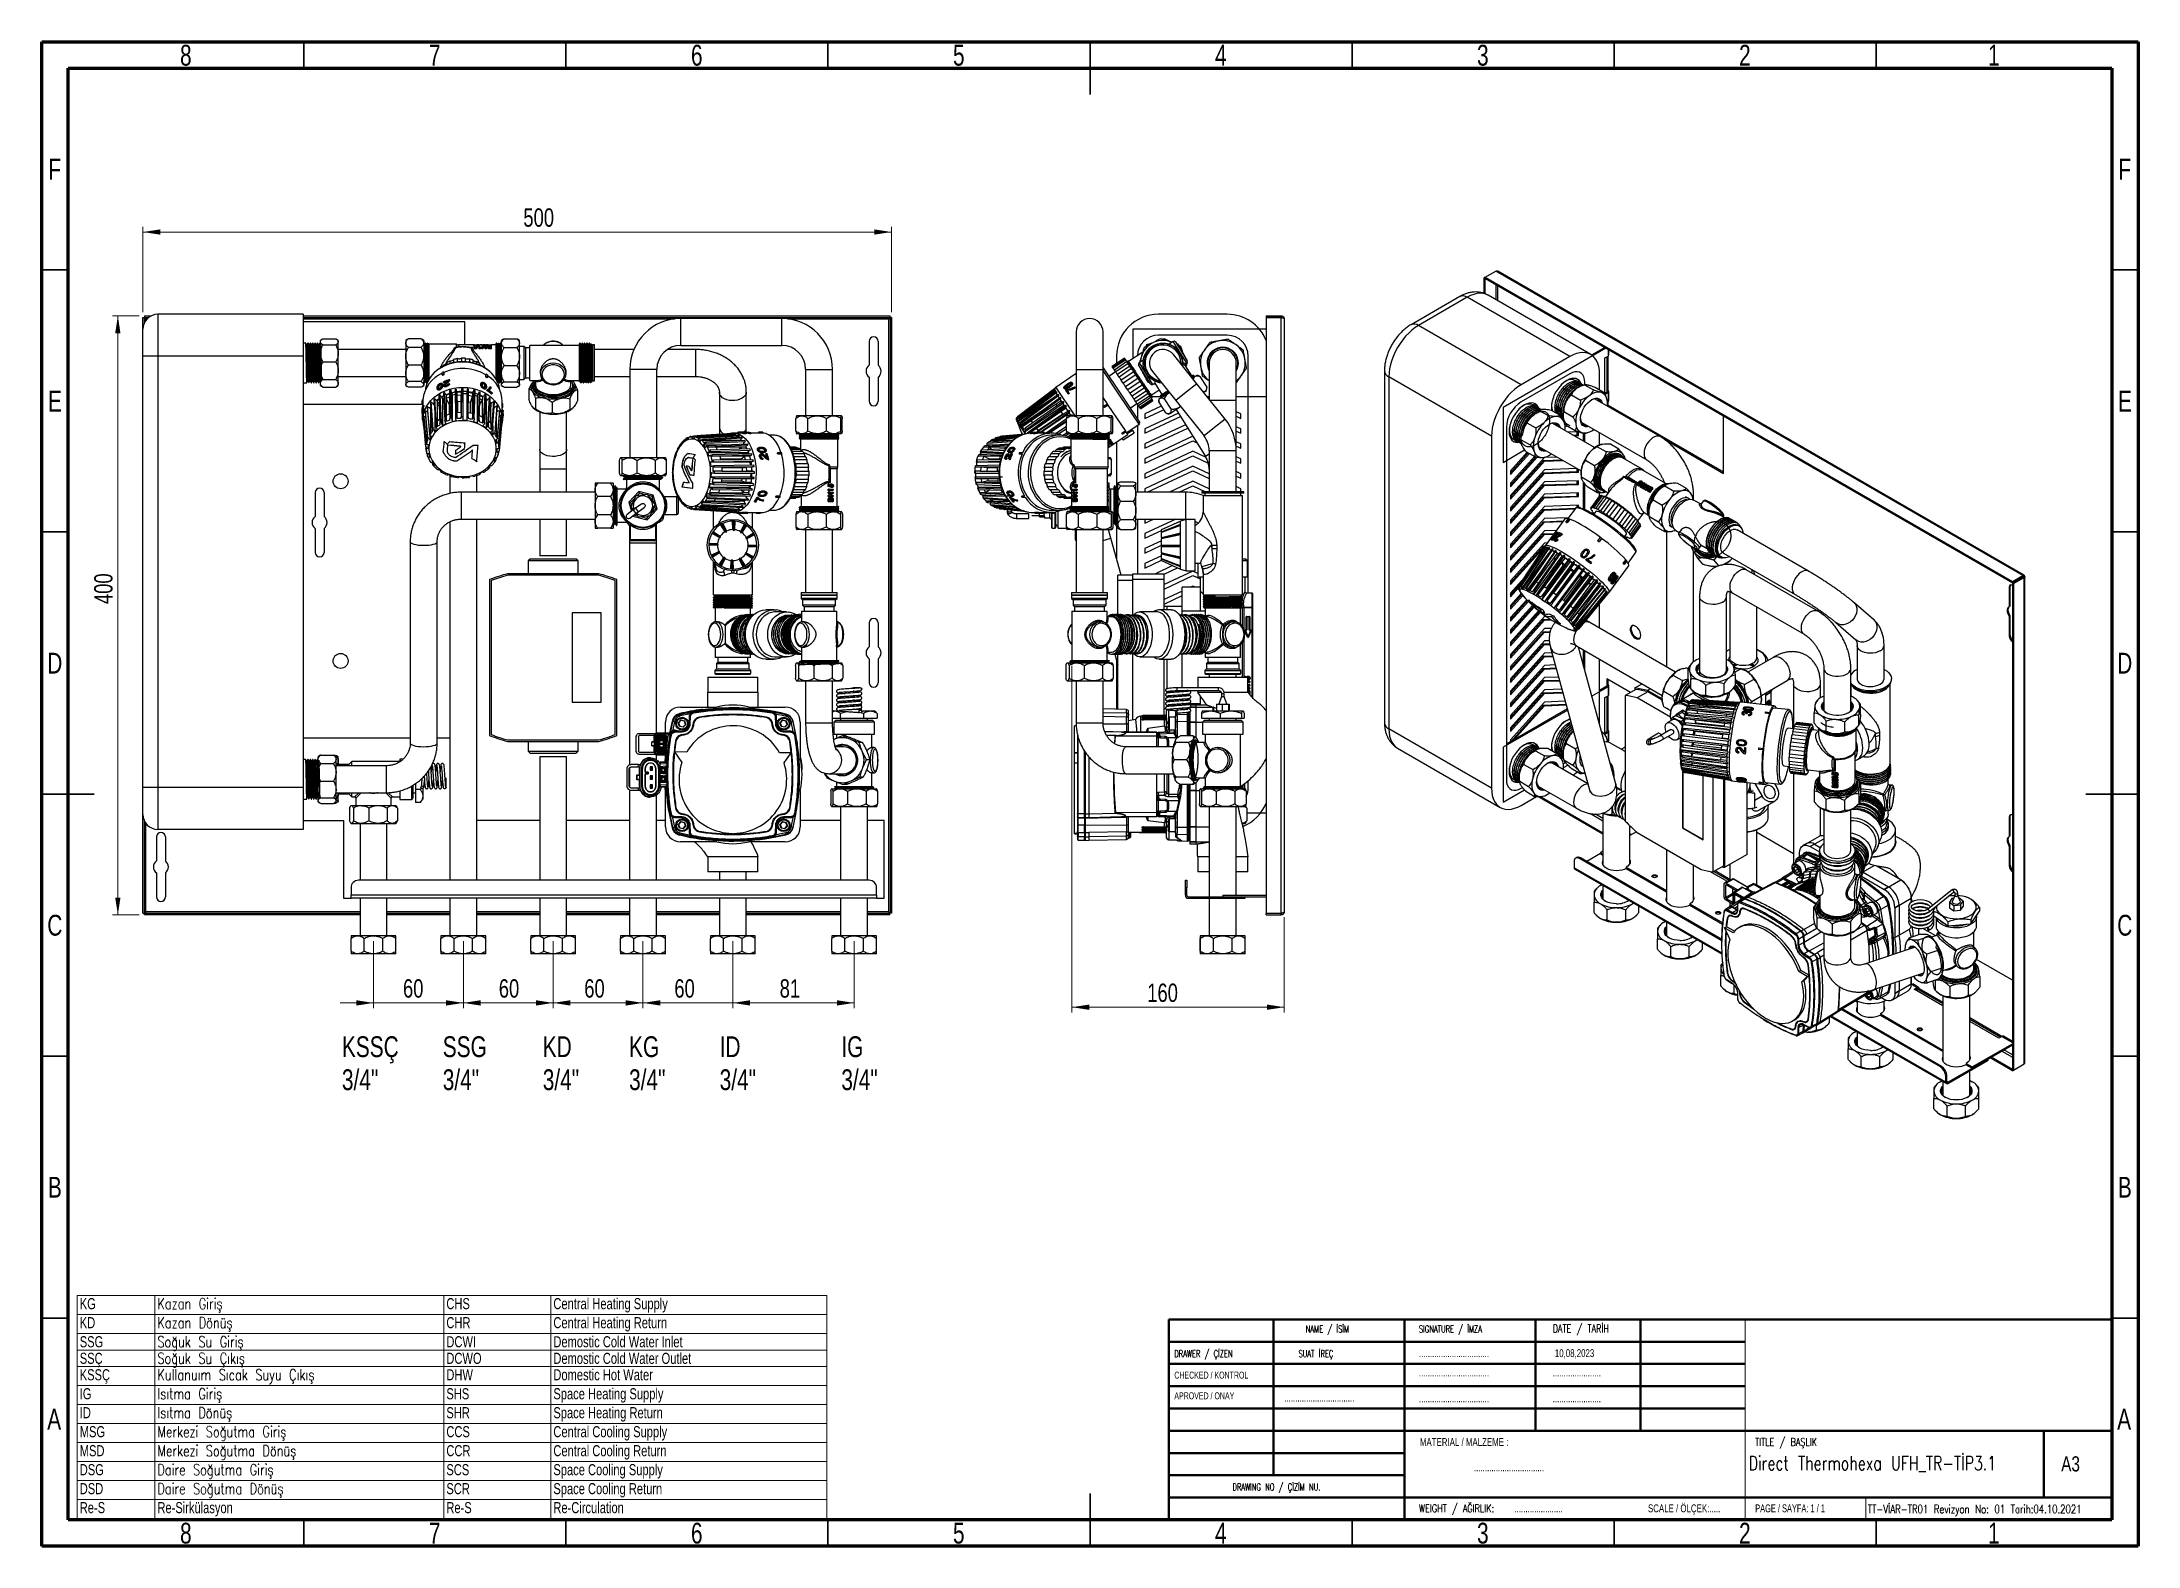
# Model space of a CAD drawing. Header units: millimetres. Extents: x 15 to 415, y 5 to 292.
import ezdxf

# ---------------------------------------------------------------- set-up
doc = ezdxf.new("R2010")
doc.units = ezdxf.units.MM
doc.styles.add('SLDTEXTSTYLE0', font='TXT', dxfattribs={"width": 0.75})
doc.styles.add('SLDTEXTSTYLE1', font='TXT', dxfattribs={"width": 0.75, "bigfont": 'bigfont'})
doc.styles.add('SLDTEXTSTYLE2', font='TXT', dxfattribs={"width": 0.684211})
doc.styles.add('SLDTEXTSTYLE3', font='TXT', dxfattribs={"width": 0.605, "bigfont": 'bigfont'})
doc.styles.add('SLDTEXTSTYLE4', font='TXT', dxfattribs={"width": 0.605})
doc.dimstyles.new('SLDDIMSTYLE0', dxfattribs={"dimtxt": 3.5, "dimasz": 3.302, "dimexe": 0, "dimexo": 0.0625, "dimgap": 0.875, "dimtad": 1, "dimlfac": 3.5, "dimrnd": 1e-09, "dimzin": 12, "dimdsep": 46, "dimtxsty": 'SLDTEXTSTYLE0', "dimsah": 1, "dimcen": 0.09, "dimadec": 0, "dimazin": 3, "dimtfac": 1, "dimtofl": 0, "dimtmove": 0, "dimatfit": 3, "dimfxl": 0, "dimfrac": 2, "dimtolj": 1, "dimtzin": 12, "dimarcsym": 0})
doc.dimstyles.new('SLDDIMSTYLE1', dxfattribs={"dimtxt": 3.5, "dimasz": 3.302, "dimexe": 0, "dimexo": 0.0625, "dimgap": 0.875, "dimtad": 1, "dimlfac": 3.5, "dimrnd": 1e-09, "dimzin": 12, "dimdsep": 46, "dimtxsty": 'SLDTEXTSTYLE0', "dimsah": 1, "dimcen": 0.09, "dimadec": 0, "dimazin": 3, "dimtfac": 1, "dimtmove": 0, "dimatfit": 0, "dimfxl": 0, "dimfrac": 2, "dimtolj": 1, "dimtzin": 12, "dimarcsym": 0})

msp = doc.modelspace()

# ---------------------------------------------------------------- texts
at = {"color": 7, "linetype": 'Continuous', "lineweight": 0}
for s, insert, char_height, attachment_point, style in [('8', (42.46, 291.4493), 3.9688, 2, 'SLDTEXTSTYLE0'), ('7', (89.96, 291.4493), 3.9688, 2, 'SLDTEXTSTYLE0'), ('6', (139.96, 291.4493), 3.9688, 2, 'SLDTEXTSTYLE0'), ('5', (189.96, 291.4493), 3.9688, 2, 'SLDTEXTSTYLE0'), ('4', (239.96, 291.4493), 3.9688, 2, 'SLDTEXTSTYLE0'), ('3', (289.96, 291.4493), 3.9688, 2, 'SLDTEXTSTYLE0'), ('2', (339.96, 291.4493), 3.9688, 2, 'SLDTEXTSTYLE0'), ('1', (387.46, 291.4493), 3.9688, 2, 'SLDTEXTSTYLE0'), ('F', (17.4577, 269.6993), 3.9688, 2, 'SLDTEXTSTYLE0'), ('F', (412.4577, 269.6993), 3.9688, 2, 'SLDTEXTSTYLE0'), ('E', (17.5078, 225.4493), 3.9688, 2, 'SLDTEXTSTYLE0'), ('E', (412.5078, 225.4493), 3.9688, 2, 'SLDTEXTSTYLE0'), ('D', (17.4527, 175.4493), 3.9688, 2, 'SLDTEXTSTYLE0'), ('D', (412.4527, 175.4493), 3.9688, 2, 'SLDTEXTSTYLE0'), ('C', (17.4587, 125.4493), 3.9688, 2, 'SLDTEXTSTYLE0'), ('C', (412.4587, 125.4493), 3.9688, 2, 'SLDTEXTSTYLE0'), ('B', (17.4706, 75.4493), 3.9688, 2, 'SLDTEXTSTYLE0'), ('B', (412.4706, 75.4493), 3.9688, 2, 'SLDTEXTSTYLE0'), ('NAME / İSİM', (256.1702, 47.0696), 1.322917, 1, 'SLDTEXTSTYLE3'), ('SIGNATURE / İMZA', (277.7723, 47.0696), 1.322917, 1, 'SLDTEXTSTYLE3'), ('DATE / TARİH', (303.2974, 47.256), 1.5, 1, 'SLDTEXTSTYLE1'), ('DRAWER / ÇİZEN', (231.0927, 42.3741), 1.322917, 1, 'SLDTEXTSTYLE3'), ('SUAT İREÇ', (258.1091, 42.3741), 1.32292, 2, 'SLDTEXTSTYLE3'), ('................................', (277.7723, 42.5605), 1.5, 1, 'SLDTEXTSTYLE0'), ('10,08,2023', (303.703, 42.5605), 1.5, 1, 'SLDTEXTSTYLE0'), ('CHECKED / KONTROL', (231.0927, 38.2778), 1.322917, 1, 'SLDTEXTSTYLE4'), ('................................', (277.7723, 38.8688), 1.5, 1, 'SLDTEXTSTYLE0'), ('......................', (303.2974, 38.8688), 1.5, 1, 'SLDTEXTSTYLE0'), ('APROVED / ONAY', (231.0927, 34.3327), 1.322917, 1, 'SLDTEXTSTYLE4'), ('................................', (252.0692, 34.0659), 1.5, 1, 'SLDTEXTSTYLE0'), ('................................', (277.7723, 33.93), 1.5, 1, 'SLDTEXTSTYLE0'), ('......................', (303.2974, 33.93), 1.5, 1, 'SLDTEXTSTYLE0'), ('A', (17.3397, 31.1993), 3.9688, 2, 'SLDTEXTSTYLE0'), ('A', (412.3397, 31.1993), 3.9688, 2, 'SLDTEXTSTYLE0'), ('MATERIAL / MALZEME :', (277.9517, 25.6042), 1.5, 1, 'SLDTEXTSTYLE0'), ('TITLE / BAŞLIK', (341.9378, 25.6042), 1.5, 1, 'SLDTEXTSTYLE1'), ('Direct Thermohexa UFH_TR-TİP3.1', (340.6814, 22.1525), 2.645833, 1, 'SLDTEXTSTYLE1'), ('A3', (400.3317, 22.1408), 2.91042, 1, 'SLDTEXTSTYLE0'), ('DRAWING NO / ÇİZİM NU.', (242.2003, 16.9334), 1.322917, 1, 'SLDTEXTSTYLE3'), ('................................', (288.2572, 20.7629), 1.5, 1, 'SLDTEXTSTYLE0'), ('WEIGHT / AĞIRLIK:', (277.7723, 12.9493), 1.4986, 1, 'SLDTEXTSTYLE1'), ('SCALE / ÖLÇEK:.....', (321.4773, 12.9507), 1.5, 1, 'SLDTEXTSTYLE0'), ('PAGE / SAYFA: 1 / 1', (341.9378, 12.9507), 1.5, 1, 'SLDTEXTSTYLE2'), ('TT-VİAR-TR01 Revizyon No: 01 Tarih:04.10.2021', (363.4333, 12.8535), 1.5875, 1, 'SLDTEXTSTYLE1'), ('8', (42.46, 9.4493), 3.9688, 2, 'SLDTEXTSTYLE0'), ('7', (89.96, 9.4493), 3.9688, 2, 'SLDTEXTSTYLE0'), ('6', (139.96, 9.4493), 3.9688, 2, 'SLDTEXTSTYLE0'), ('5', (189.96, 9.4493), 3.9688, 2, 'SLDTEXTSTYLE0'), ('4', (239.96, 9.4493), 3.9688, 2, 'SLDTEXTSTYLE0'), ('3', (289.96, 9.4493), 3.9688, 2, 'SLDTEXTSTYLE0'), ('......................', (295.9966, 12.9507), 1.5, 1, 'SLDTEXTSTYLE0'), ('2', (339.96, 9.4493), 3.9688, 2, 'SLDTEXTSTYLE0'), ('1', (387.46, 9.4493), 3.9688, 2, 'SLDTEXTSTYLE0')]:
    msp.add_mtext(s, dxfattribs=dict(at, insert=insert, char_height=char_height, attachment_point=attachment_point, style=style))

# ---------------------------------------------------------------- blocks, each defined once
blk = doc.blocks.new('SW_NOTE_0')
at = {"color": 0, "linetype": 'Continuous', "lineweight": 0, "char_height": 3.969, "attachment_point": 1, "style": 'SLDTEXTSTYLE0'}
for s, insert in [('IG', (0, 5.12)), ('3/4"', (0, -1.18))]:
    blk.add_mtext(s, dxfattribs=dict(at, insert=insert))
blk = doc.blocks.new('SW_NOTE_1')
at = {"color": 0, "linetype": 'Continuous', "lineweight": 0, "char_height": 3.969, "attachment_point": 1, "style": 'SLDTEXTSTYLE0'}
for s, insert in [('ID', (0, 5.12)), ('3/4"', (0, -1.18))]:
    blk.add_mtext(s, dxfattribs=dict(at, insert=insert))
blk = doc.blocks.new('SW_NOTE_2')
at = {"color": 0, "linetype": 'Continuous', "lineweight": 0, "char_height": 3.969, "attachment_point": 1, "style": 'SLDTEXTSTYLE0'}
for s, insert in [('KSSÇ', (0, 5.12)), ('3/4"', (0, -1.18))]:
    blk.add_mtext(s, dxfattribs=dict(at, insert=insert))
blk = doc.blocks.new('SW_NOTE_3')
at = {"color": 0, "linetype": 'Continuous', "lineweight": 0, "char_height": 3.969, "attachment_point": 1, "style": 'SLDTEXTSTYLE0'}
for s, insert in [('SSG', (0, 5.12)), ('3/4"', (0, -1.18))]:
    blk.add_mtext(s, dxfattribs=dict(at, insert=insert))
blk = doc.blocks.new('SW_NOTE_4')
at = {"color": 0, "linetype": 'Continuous', "lineweight": 0, "char_height": 3.969, "attachment_point": 1, "style": 'SLDTEXTSTYLE0'}
for s, insert in [('KG', (0, 5.12)), ('3/4"', (0, -1.18))]:
    blk.add_mtext(s, dxfattribs=dict(at, insert=insert))
blk = doc.blocks.new('SW_NOTE_5')
at = {"color": 0, "linetype": 'Continuous', "lineweight": 0, "char_height": 3.969, "attachment_point": 1, "style": 'SLDTEXTSTYLE0'}
for s, insert in [('KD', (0, 5.12)), ('3/4"', (0, -1.18))]:
    blk.add_mtext(s, dxfattribs=dict(at, insert=insert))
blk = doc.blocks.new('SW_TABLEANNOTATION_0')
at = {"color": 0, "linetype": 'Continuous', "lineweight": 0}
for p, q in [((0, 0), (0, -42.54)), ((143.05, 0), (0, 0)), ((14.82, 0), (14.82, -42.54)), ((69.96, 0), (69.96, -42.54)), ((90.38, 0), (90.38, -42.54)), ((143.05, -42.54), (143.05, 0)), ((0, -3.62), (143.05, -3.62)), ((0, -7.24), (143.05, -7.24)), ((0, -10.4), (143.05, -10.4)), ((0, -13.56), (143.05, -13.56)), ((0, -17.19), (143.05, -17.19)), ((0, -20.81), (143.05, -20.81)), ((0, -24.43), (143.05, -24.43)), ((0, -28.05), (143.05, -28.05)), ((0, -31.67), (143.05, -31.67)), ((0, -35.3), (143.05, -35.3)), ((0, -38.92), (143.05, -38.92)), ((0, -42.54), (143.05, -42.54))]:
    blk.add_line(p, q, dxfattribs=at)
at = {"color": 0, "linetype": 'Continuous', "lineweight": 0, "attachment_point": 1}
for s, insert, char_height, style in [('KG', (0.5, -0.49), 2.117, 'SLDTEXTSTYLE0'), ('Kazan Giriş', (15.32, -0.49), 2.1167, 'SLDTEXTSTYLE1'), ('CHS', (70.46, -0.49), 2.117, 'SLDTEXTSTYLE0'), ('Central Heating Supply', (90.88, -0.49), 2.1167, 'SLDTEXTSTYLE0'), ('SSG', (0.5, -7.76), 2.117, 'SLDTEXTSTYLE0'), ('KD', (0.5, -4.12), 2.117, 'SLDTEXTSTYLE0'), ('Soğuk Su Giriş', (15.32, -7.76), 2.1167, 'SLDTEXTSTYLE1'), ('Kazan Dönüş', (15.32, -4.12), 2.1167, 'SLDTEXTSTYLE1'), ('CHR', (70.46, -4.12), 2.117, 'SLDTEXTSTYLE0'), ('DCWI', (70.46, -7.76), 2.117, 'SLDTEXTSTYLE0'), ('Central Heating Return', (90.88, -4.12), 2.1167, 'SLDTEXTSTYLE0'), ('Demostic Cold Water Inlet', (90.88, -7.76), 2.1167, 'SLDTEXTSTYLE0'), ('SSÇ', (0.5, -10.92), 2.117, 'SLDTEXTSTYLE0'), ('Soğuk Su Çıkış', (15.32, -10.92), 2.1167, 'SLDTEXTSTYLE1'), ('DCWO', (70.46, -10.92), 2.117, 'SLDTEXTSTYLE0'), ('Demostic Cold Water Outlet', (90.88, -10.92), 2.1167, 'SLDTEXTSTYLE0'), ('KSSÇ', (0.5, -14.06), 2.117, 'SLDTEXTSTYLE0'), ('Kullanuım Sıcak Suyu Çıkış', (15.32, -14.06), 2.1167, 'SLDTEXTSTYLE1'), ('DHW', (70.46, -14.06), 2.117, 'SLDTEXTSTYLE0'), ('Domestic Hot Water', (90.88, -14.06), 2.1167, 'SLDTEXTSTYLE0'), ('IG', (0.5, -17.68), 2.117, 'SLDTEXTSTYLE0'), ('Isıtma Giriş', (15.32, -17.68), 2.1167, 'SLDTEXTSTYLE1'), ('SHS', (70.46, -17.68), 2.117, 'SLDTEXTSTYLE0'), ('Space Heating Supply', (90.88, -17.68), 2.1167, 'SLDTEXTSTYLE0'), ('ID', (0.5, -21.3), 2.117, 'SLDTEXTSTYLE0'), ('Isıtma Dönüş', (15.32, -21.3), 2.1167, 'SLDTEXTSTYLE1'), ('SHR', (70.46, -21.3), 2.117, 'SLDTEXTSTYLE0'), ('Space Heating Return', (90.88, -21.3), 2.1167, 'SLDTEXTSTYLE0'), ('MSG', (0.5, -24.92), 2.117, 'SLDTEXTSTYLE0'), ('Merkezi Soğutma Giriş', (15.32, -24.92), 2.1167, 'SLDTEXTSTYLE1'), ('CCS', (70.46, -24.92), 2.117, 'SLDTEXTSTYLE0'), ('Central Cooling Supply', (90.88, -24.92), 2.1167, 'SLDTEXTSTYLE0'), ('MSD', (0.5, -28.55), 2.117, 'SLDTEXTSTYLE0'), ('Merkezi Soğutma Dönüş', (15.32, -28.55), 2.1167, 'SLDTEXTSTYLE1'), ('CCR', (70.46, -28.55), 2.117, 'SLDTEXTSTYLE0'), ('Central Cooling Return', (90.88, -28.55), 2.1167, 'SLDTEXTSTYLE0'), ('DSG', (0.5, -32.17), 2.117, 'SLDTEXTSTYLE0'), ('DSD', (0.5, -35.79), 2.117, 'SLDTEXTSTYLE0'), ('Daire Soğutma Giriş', (15.32, -32.17), 2.1167, 'SLDTEXTSTYLE1'), ('Daire Soğutma Dönüş', (15.32, -35.79), 2.1167, 'SLDTEXTSTYLE1'), ('SCS', (70.46, -32.17), 2.117, 'SLDTEXTSTYLE0'), ('SCR', (70.46, -35.79), 2.117, 'SLDTEXTSTYLE0'), ('Space Cooling Supply', (90.88, -32.17), 2.1167, 'SLDTEXTSTYLE0'), ('Space Cooling Return', (90.88, -35.79), 2.1167, 'SLDTEXTSTYLE0'), ('Re-S', (0.5, -39.41), 2.117, 'SLDTEXTSTYLE0'), ('Re-Sirkülasyon', (15.32, -39.41), 2.1167, 'SLDTEXTSTYLE0'), ('Re-S', (70.46, -39.41), 2.117, 'SLDTEXTSTYLE0'), ('Re-Circulation', (90.88, -39.41), 2.1167, 'SLDTEXTSTYLE0')]:
    blk.add_mtext(s, dxfattribs=dict(at, insert=insert, char_height=char_height, style=style))
blk = doc.blocks.new('_D')
at = {"color": 7, "linetype": 'Continuous', "lineweight": 18}
for p, q in [((34.28, 240.42), (34.28, 256.73)), ((177.13, 240.42), (177.13, 256.73)), ((177.13, 255.73), (34.28, 255.73))]:
    blk.add_line(p, q, dxfattribs=at)
for points in [[(34.28, 255.73), (37.58, 255.22), (37.58, 256.23)], [(177.13, 255.73), (173.83, 256.23), (173.83, 255.22)]]:
    blk.add_solid(points, dxfattribs=at)
at = {"color": 7, "linetype": 'Continuous', "lineweight": 18, "insert": (106.87, 260.24), "char_height": 3.5, "attachment_point": 1, "style": 'SLDTEXTSTYLE0'}
blk.add_mtext('500', dxfattribs=at)
blk = doc.blocks.new('_D_1')
at = {"color": 7, "linetype": 'Continuous', "lineweight": 18}
for p, q in [((33.58, 239.73), (28.49, 239.73)), ((29.49, 239.73), (29.49, 125.44)), ((33.58, 125.44), (28.49, 125.44))]:
    blk.add_line(p, q, dxfattribs=at)
for points in [[(29.49, 239.73), (28.98, 236.42), (29.99, 236.42)], [(29.49, 125.44), (29.99, 128.74), (28.98, 128.74)]]:
    blk.add_solid(points, dxfattribs=at)
at = {"color": 7, "linetype": 'Continuous', "lineweight": 18, "insert": (24.97, 184.74), "char_height": 3.5, "attachment_point": 1, "rotation": 90, "style": 'SLDTEXTSTYLE0'}
blk.add_mtext('400', dxfattribs=at)
blk = doc.blocks.new('_D_2')
at = {"color": 7, "linetype": 'Continuous', "lineweight": 18}
for p, q in [((146.85, 120.44), (146.85, 107.64)), ((169.99, 120.44), (169.99, 107.64)), ((169.99, 108.64), (146.85, 108.64))]:
    blk.add_line(p, q, dxfattribs=at)
for points in [[(146.85, 108.64), (150.15, 108.13), (150.15, 109.15)], [(169.99, 108.64), (166.69, 109.15), (166.69, 108.13)]]:
    blk.add_solid(points, dxfattribs=at)
at = {"color": 7, "linetype": 'Continuous', "lineweight": 18, "insert": (155.78, 113.15), "char_height": 3.5, "attachment_point": 1, "style": 'SLDTEXTSTYLE0'}
blk.add_mtext('81', dxfattribs=at)
blk = doc.blocks.new('_D_3')
at = {"color": 7, "linetype": 'Continuous', "lineweight": 18}
for p, q in [((129.7, 120.44), (129.7, 107.64)), ((146.85, 120.44), (146.85, 107.64)), ((129.7, 108.64), (123.35, 108.64)), ((129.7, 108.64), (146.85, 108.64)), ((146.85, 108.64), (153.2, 108.64))]:
    blk.add_line(p, q, dxfattribs=at)
for points in [[(129.7, 108.64), (126.4, 109.15), (126.4, 108.13)], [(146.85, 108.64), (150.15, 108.13), (150.15, 109.15)]]:
    blk.add_solid(points, dxfattribs=at)
at = {"color": 7, "linetype": 'Continuous', "lineweight": 18, "insert": (135.68, 113.15), "char_height": 3.5, "attachment_point": 1, "style": 'SLDTEXTSTYLE0'}
blk.add_mtext('60', dxfattribs=at)
blk = doc.blocks.new('_D_4')
at = {"color": 7, "linetype": 'Continuous', "lineweight": 18}
for p, q in [((112.56, 120.44), (112.56, 107.64)), ((129.7, 120.44), (129.7, 107.64)), ((112.56, 108.64), (106.21, 108.64)), ((112.56, 108.64), (129.7, 108.64)), ((129.7, 108.64), (136.05, 108.64))]:
    blk.add_line(p, q, dxfattribs=at)
for points in [[(112.56, 108.64), (109.26, 109.15), (109.26, 108.13)], [(129.7, 108.64), (133.01, 108.13), (133.01, 109.15)]]:
    blk.add_solid(points, dxfattribs=at)
at = {"color": 7, "linetype": 'Continuous', "lineweight": 18, "insert": (118.49, 113.15), "char_height": 3.5, "attachment_point": 1, "style": 'SLDTEXTSTYLE0'}
blk.add_mtext('60', dxfattribs=at)
blk = doc.blocks.new('_D_5')
at = {"color": 7, "linetype": 'Continuous', "lineweight": 18}
for p, q in [((95.42, 120.44), (95.42, 107.64)), ((112.56, 120.44), (112.56, 107.64)), ((95.42, 108.64), (89.07, 108.64)), ((95.42, 108.64), (112.56, 108.64)), ((112.56, 108.64), (118.91, 108.64))]:
    blk.add_line(p, q, dxfattribs=at)
for points in [[(95.42, 108.64), (92.12, 109.15), (92.12, 108.13)], [(112.56, 108.64), (115.86, 108.13), (115.86, 109.15)]]:
    blk.add_solid(points, dxfattribs=at)
at = {"color": 7, "linetype": 'Continuous', "lineweight": 18, "insert": (102.18, 113.15), "char_height": 3.5, "attachment_point": 1, "style": 'SLDTEXTSTYLE0'}
blk.add_mtext('60', dxfattribs=at)
blk = doc.blocks.new('_D_6')
at = {"color": 7, "linetype": 'Continuous', "lineweight": 18}
for p, q in [((78.28, 120.44), (78.28, 107.64)), ((95.42, 120.44), (95.42, 107.64)), ((78.28, 108.64), (71.93, 108.64)), ((78.28, 108.64), (95.42, 108.64)), ((95.42, 108.64), (101.77, 108.64))]:
    blk.add_line(p, q, dxfattribs=at)
for points in [[(78.28, 108.64), (74.97, 109.15), (74.97, 108.13)], [(95.42, 108.64), (98.72, 108.13), (98.72, 109.15)]]:
    blk.add_solid(points, dxfattribs=at)
at = {"color": 7, "linetype": 'Continuous', "lineweight": 18, "insert": (83.9, 113.15), "char_height": 3.5, "attachment_point": 1, "style": 'SLDTEXTSTYLE0'}
blk.add_mtext('60', dxfattribs=at)
blk = doc.blocks.new('_D_7')
at = {"color": 7, "linetype": 'Continuous', "lineweight": 18}
for p, q in [((211.56, 172.95), (211.56, 106.82)), ((252.06, 125.01), (252.06, 106.82)), ((252.06, 107.82), (211.56, 107.82))]:
    blk.add_line(p, q, dxfattribs=at)
for points in [[(211.56, 107.82), (214.87, 107.31), (214.87, 108.33)], [(252.06, 107.82), (248.75, 108.33), (248.75, 107.31)]]:
    blk.add_solid(points, dxfattribs=at)
at = {"color": 7, "linetype": 'Continuous', "lineweight": 18, "insert": (225.92, 112.33), "char_height": 3.5, "attachment_point": 1, "style": 'SLDTEXTSTYLE0'}
blk.add_mtext('160', dxfattribs=at)

# ---------------------------------------------------------------- dimensions: what is measured, and where the dimension line sits
at = {"color": 7, "linetype": 'Continuous', "lineweight": 18}
for base, p1, p2, dimstyle, picture, middle in [((34.2756, 255.7257), (177.1328, 239.4198), (34.2756, 239.4198), 'SLDDIMSTYLE0', '_D', (110.7445, 255.7257)), ((95.4185, 108.6401), (78.2756, 121.44), (95.4185, 121.44), 'SLDDIMSTYLE1', '_D_6', (86.4866, 108.6401)), ((146.847, 108.6401), (129.7042, 121.44), (146.847, 121.44), 'SLDDIMSTYLE1', '_D_3', (138.2659, 108.6401))]:
    dim = msp.add_linear_dim(base=base, p1=p1, p2=p2, dimstyle=dimstyle, dxfattribs=at)
    dim.commit()
    dim.dimension.update_dxf_attribs({"geometry": picture, "text_midpoint": middle, "dimtype": 160})
for base, p1, p2, angle, dimstyle, picture, middle in [((29.4856, 125.44), (34.5815, 239.7257), (34.5815, 125.44), 90, 'SLDDIMSTYLE0', '_D_1', (29.4856, 188.6228)), ((112.5613, 108.6401), (95.4185, 121.44), (112.5613, 121.44), 0, 'SLDDIMSTYLE1', '_D_5', (104.7673, 108.6401)), ((129.7042, 108.6401), (112.5613, 121.44), (129.7042, 121.44), 0, 'SLDDIMSTYLE1', '_D_4', (121.0725, 108.6401)), ((146.847, 108.6401), (169.9899, 121.44), (146.847, 121.44), 0, 'SLDDIMSTYLE0', '_D_2', (158.3687, 108.6401))]:
    dim = msp.add_linear_dim(base=base, p1=p1, p2=p2, angle=angle, dimstyle=dimstyle, dxfattribs=at)
    dim.commit()
    dim.dimension.update_dxf_attribs({"geometry": picture, "text_midpoint": middle, "dimtype": 160})
dim = msp.add_linear_dim(base=(211.5632, 107.8196), p1=(252.0567, 126.0115), p2=(211.5632, 173.9459), text='160', dimstyle='SLDDIMSTYLE0', dxfattribs=at)
dim.commit()
dim.dimension.update_dxf_attribs({"geometry": '_D_7', "text_midpoint": (229.7964, 107.8196), "dimtype": 160})

# ---------------------------------------------------------------- linework, layer by layer
at = {"color": 7, "linetype": 'Continuous', "lineweight": 70}
for p, q in [((15, 5), (15, 292)), ((15, 292), (415, 292)), ((415, 292), (415, 5)), ((20, 10), (20, 287)), ((20, 287), (410, 287)), ((410, 287), (410, 10)), ((410, 10), (20, 10)), ((415, 5), (15, 5))]:
    msp.add_line(p, q, dxfattribs=at)
at = {"color": 7, "linetype": 'Continuous', "lineweight": 35}
for p, q in [((65, 287), (65, 292)), ((115, 287), (115, 292)), ((165, 287), (165, 292)), ((215, 292), (215, 282)), ((215, 287), (215, 292)), ((265, 287), (265, 292)), ((315, 287), (315, 292)), ((365, 287), (365, 292)), ((20, 248.5), (15, 248.5)), ((410, 248.5), (415, 248.5)), ((20, 198.5), (15, 198.5)), ((410, 198.5), (415, 198.5)), ((15, 148.5), (25, 148.5)), ((20, 148.5), (15, 148.5)), ((415, 148.5), (405, 148.5)), ((410, 148.5), (415, 148.5)), ((20, 98.5), (15, 98.5)), ((410, 98.5), (415, 98.5)), ((20, 48.5), (15, 48.5)), ((410, 48.5), (415, 48.5)), ((215, 5), (215, 15)), ((65, 10), (65, 5)), ((115, 10), (115, 5)), ((165, 10), (165, 5)), ((215, 10), (215, 5)), ((265, 10), (265, 5)), ((315, 10), (315, 5)), ((365, 10), (365, 5))]:
    msp.add_line(p, q, dxfattribs=at)
at = {"color": 7, "linetype": 'Continuous', "lineweight": 25}
for p, q in [((290.4266, 247.0929), (292.4469, 248.2592)), ((393.0296, 190.1941), (292.4469, 248.2592)), ((393.2214, 190.2765), (292.8265, 248.2333)), ((290.4266, 247.0928), (290.2103, 246.968)), ((290.2103, 246.968), (290.4124, 246.8513)), ((290.2103, 244.0178), (290.2103, 246.968)), ((290.4266, 246.8596), (290.4124, 246.8513)), ((290.4124, 243.9305), (290.4124, 246.8513)), ((290.4266, 247.0929), (391.0093, 189.0278)), ((290.4266, 247.0929), (290.4266, 246.8596)), ((290.4266, 246.8596), (391.0093, 188.7945)), ((37.1328, 240.0317), (37.1328, 232.0317)), ((64.847, 240.0317), (37.1328, 240.0317)), ((64.847, 240.0317), (64.847, 232.0317)), ((241.1996, 240.0317), (228.0567, 240.0317)), ((285.5494, 243.4103), (276.256, 238.0454)), ((286.9778, 243.2689), (277.6844, 237.9039)), ((306.5748, 231.9558), (286.9778, 243.2689)), ((310.5745, 232.3519), (290.9775, 243.665)), ((34.2756, 237.1745), (34.2756, 239.4198)), ((34.2756, 239.4198), (34.5613, 239.4198)), ((34.2756, 232.0317), (34.2756, 237.1745)), ((34.5613, 238.4199), (34.5613, 239.4198)), ((34.5815, 239.7257), (35.8465, 239.7257)), ((34.5815, 239.7257), (34.5815, 239.44)), ((34.5815, 239.44), (35.3919, 239.44)), ((64.847, 239.7257), (176.8268, 239.7257)), ((64.847, 239.44), (176.8268, 239.44)), ((95.7042, 238.6031), (64.847, 238.6031)), ((95.7042, 234.1745), (95.7042, 238.6031)), ((156.1645, 239.2317), (136.9102, 239.2317)), ((176.5613, 239.1543), (176.5613, 126.0115)), ((176.8268, 239.7257), (176.8268, 239.44)), ((177.1328, 239.4198), (176.847, 239.4198)), ((176.847, 239.4198), (176.847, 125.7459)), ((177.1328, 239.4198), (177.1328, 125.7459)), ((212.3489, 236.6602), (212.3489, 229.5174)), ((217.4918, 229.5174), (217.4918, 236.6602)), ((223.1996, 237.1745), (223.1996, 231.5478)), ((248.6281, 237.1745), (223.1996, 237.1745)), ((241.1996, 236.0317), (228.0567, 236.0317)), ((248.6281, 239.7257), (248.6281, 239.44)), ((248.6281, 239.7257), (251.4853, 239.7257)), ((251.4853, 239.44), (248.6281, 239.44)), ((248.6281, 239.4198), (248.6281, 125.7459)), ((248.6281, 239.4198), (251.4853, 239.4198)), ((251.4853, 239.7257), (251.4853, 239.44)), ((251.4853, 125.7459), (251.4853, 239.4198)), ((252.0567, 239.1543), (252.0567, 126.0115)), ((297.2814, 226.5908), (277.6844, 237.9039)), ((34.2756, 149.7459), (34.2756, 232.0317)), ((37.1328, 232.0317), (34.2756, 232.0317)), ((37.1328, 232.0317), (37.1328, 149.7459)), ((64.847, 232.0317), (37.1328, 232.0317)), ((65.3474, 234.5231), (64.847, 234.5231)), ((64.847, 232.0317), (64.847, 149.7459)), ((65.6026, 234.2776), (65.4903, 234.2776)), ((65.801, 234.5231), (65.7444, 234.5231)), ((66.0562, 234.2776), (65.9439, 234.2776)), ((66.2546, 234.5231), (66.198, 234.5231)), ((66.5098, 234.2776), (66.3975, 234.2776)), ((66.7081, 234.5231), (66.6516, 234.5231)), ((66.9634, 234.2776), (66.8511, 234.2776)), ((67.1617, 234.5231), (67.1051, 234.5231)), ((67.4169, 234.2776), (67.3046, 234.2776)), ((67.6153, 234.5231), (67.5587, 234.5231)), ((67.8705, 234.2776), (67.7582, 234.2776)), ((68.0689, 234.5231), (68.0123, 234.5231)), ((68.1328, 234.4144), (68.0706, 234.522)), ((68.5196, 235.3025), (68.1328, 235.0317)), ((68.1328, 234.777), (68.1328, 235.0317)), ((68.1328, 232.5671), (68.1328, 234.777)), ((68.1328, 229.2905), (68.1328, 232.5671)), ((68.6372, 235.3798), (71.0569, 235.3798)), ((68.6372, 234.1741), (71.0569, 234.1741)), ((71.5613, 235.0317), (71.1745, 235.3025)), ((71.5613, 234.777), (71.5613, 235.0317)), ((71.5613, 232.5671), (71.5613, 234.777)), ((84.4185, 233.3174), (71.5613, 233.3174)), ((71.5613, 229.2905), (71.5613, 232.5671)), ((84.7195, 235.2424), (84.4185, 235.0317)), ((84.4185, 235.0317), (84.4185, 234.5416)), ((84.4185, 234.5416), (84.4185, 232.0227)), ((84.4185, 232.0227), (84.4185, 228.7559)), ((84.9229, 235.3659), (84.7243, 235.2355)), ((87.3426, 235.3659), (84.9229, 235.3659)), ((87.3426, 233.7173), (84.9229, 233.7173)), ((87.5151, 235.2357), (87.3426, 235.3659)), ((87.847, 235.0317), (87.5284, 235.2547)), ((87.847, 235.0317), (87.847, 234.5416)), ((87.847, 234.5416), (87.847, 232.0227)), ((87.847, 232.0227), (87.847, 228.7559)), ((88.0394, 234.3268), (87.9497, 234.3268)), ((88.1984, 234.5232), (88.1531, 234.5232)), ((88.4023, 234.3268), (88.3125, 234.3268)), ((88.5613, 234.5232), (88.5159, 234.5232)), ((88.7652, 234.3268), (88.6754, 234.3268)), ((94.1328, 234.3174), (88.847, 234.3174)), ((94.1971, 233.6972), (93.906, 233.6505)), ((94.1328, 233.7237), (94.1328, 234.3174)), ((94.2355, 233.7512), (94.1568, 233.7396)), ((97.5307, 234.1745), (94.5107, 234.1745)), ((97.4393, 234.0666), (97.4393, 233.8112)), ((97.4539, 233.7665), (97.4393, 233.8112)), ((97.4522, 233.6752), (97.4522, 233.7827)), ((97.4522, 233.7827), (97.7653, 233.7827)), ((97.9075, 233.6752), (97.4522, 233.6752)), ((97.4522, 233.6752), (97.4522, 233.4498)), ((97.9075, 233.4498), (97.4522, 233.4498)), ((97.8043, 233.896), (97.7424, 233.8904)), ((97.7424, 233.8904), (97.7424, 233.7827)), ((97.7635, 234.1443), (97.7635, 233.9929)), ((97.7653, 233.7827), (97.8043, 233.896)), ((97.874, 234.0227), (98.0251, 234.0049)), ((98.106, 234.1039), (97.9009, 234.1039)), ((98.0251, 234.0049), (97.9075, 233.6752)), ((98.0251, 233.7542), (97.9075, 233.4498)), ((97.9075, 233.6752), (97.9075, 233.4498)), ((98.4009, 234.1745), (98.0198, 234.1745)), ((98.0251, 234.0049), (98.0251, 233.7542)), ((98.106, 233.8456), (98.0251, 233.8456)), ((98.106, 234.1039), (98.106, 233.8456)), ((98.4009, 233.6752), (98.4009, 234.2081)), ((98.4009, 234.2081), (98.5804, 234.2081)), ((98.6783, 233.6752), (98.4009, 233.6752)), ((98.4009, 233.6752), (98.4009, 233.4498)), ((98.6783, 233.4498), (98.4009, 233.4498)), ((98.5804, 233.7827), (98.5804, 234.2081)), ((99.0163, 234.1745), (98.5804, 234.1745)), ((98.5804, 233.7827), (98.7855, 233.7827)), ((98.7855, 233.7827), (98.6783, 233.6752)), ((98.6783, 233.6752), (98.6783, 233.4498)), ((98.7855, 233.5491), (98.6783, 233.4498)), ((98.7855, 233.7827), (98.7855, 233.5491)), ((99.0163, 233.6752), (99.0163, 234.2081)), ((99.0163, 234.2081), (99.1791, 234.2081)), ((99.1958, 233.6752), (99.0163, 233.6752)), ((99.0163, 233.4498), (99.0163, 233.6752)), ((99.1958, 233.4498), (99.0163, 233.4498)), ((99.1791, 234.2081), (99.6316, 233.8892)), ((99.6495, 233.6752), (99.1958, 234.057)), ((99.1958, 233.6752), (99.1958, 234.057)), ((99.6495, 233.4498), (99.1958, 233.8023)), ((99.1958, 233.4498), (99.1958, 233.6752)), ((99.6316, 234.1745), (99.2268, 234.1745)), ((99.6316, 233.8892), (99.6316, 234.2081)), ((99.6316, 234.2081), (99.8111, 234.2081)), ((99.6495, 233.4498), (99.6495, 233.6752)), ((99.8111, 233.6752), (99.6495, 233.6752)), ((99.8111, 233.4498), (99.6495, 233.4498)), ((99.8111, 233.6752), (99.8111, 234.2081)), ((100.1756, 234.1745), (99.8111, 234.1745)), ((99.8111, 233.4498), (99.8111, 233.6752)), ((99.9906, 233.7344), (99.9906, 233.9834)), ((100.606, 234.133), (100.5123, 234.133)), ((100.5123, 233.8725), (100.5123, 234.133)), ((100.606, 233.8725), (100.5123, 233.8725)), ((100.5375, 233.7907), (100.606, 233.7907)), ((100.5559, 234.2081), (100.7855, 234.2081)), ((100.7855, 233.6752), (100.5593, 233.6752)), ((100.5593, 233.4498), (100.5593, 233.6752)), ((100.7855, 233.4498), (100.5593, 233.4498)), ((100.606, 233.7907), (100.606, 234.133)), ((100.7855, 233.6752), (100.7855, 234.2081)), ((101.7042, 234.1745), (100.7855, 234.1745)), ((100.7855, 233.4498), (100.7855, 233.6752)), ((101.7851, 234.5232), (101.6953, 234.5232)), ((101.7382, 234.5219), (101.7031, 234.4612)), ((101.9891, 234.3268), (101.8993, 234.3268)), ((102.148, 234.5232), (102.1026, 234.5232)), ((102.3519, 234.3268), (102.2622, 234.3268)), ((102.5108, 234.5232), (102.4655, 234.5232)), ((102.7148, 234.3268), (102.625, 234.3268)), ((102.9773, 235.2228), (102.7042, 235.0317)), ((102.7042, 234.5144), (102.7042, 235.0317)), ((102.7042, 231.9673), (102.7042, 234.5144)), ((103.2086, 235.3599), (102.9813, 235.217)), ((103.2086, 235.3599), (105.6283, 235.3599)), ((103.2086, 233.6689), (105.6283, 233.6689)), ((105.8258, 235.2171), (105.6283, 235.3599)), ((106.1328, 235.0317), (105.8396, 235.2368)), ((106.1328, 234.5144), (106.1328, 235.0317)), ((106.1328, 231.9673), (106.1328, 234.5144)), ((106.9899, 233.8888), (106.1328, 233.8888)), ((107.2756, 233.6031), (106.9899, 233.8888)), ((106.9899, 233.8888), (106.9899, 229.0802)), ((108.1328, 233.6031), (107.2756, 233.6031)), ((107.2756, 233.6031), (107.2756, 229.2317)), ((117.5613, 234.1031), (108.1328, 234.1031)), ((108.1328, 228.9667), (108.1328, 234.1031)), ((117.6246, 234.5211), (117.5611, 234.4113)), ((117.6837, 234.5232), (117.627, 234.5232)), ((117.9387, 234.2777), (117.8268, 234.2777)), ((118.1373, 234.5232), (118.0806, 234.5232)), ((118.3923, 234.2777), (118.2803, 234.2777)), ((118.5909, 234.5232), (118.5342, 234.5232)), ((118.8458, 234.2777), (118.7339, 234.2777)), ((119.0444, 234.5232), (118.9877, 234.5232)), ((119.2994, 234.2777), (119.1875, 234.2777)), ((119.4402, 234.5228), (119.4389, 234.5196)), ((119.498, 234.5232), (119.4413, 234.5232)), ((119.753, 234.2777), (119.641, 234.2777)), ((119.818, 234.3923), (119.7505, 234.2755)), ((120.1328, 234.0947), (119.8297, 234.3978)), ((120.4185, 234.1745), (120.1328, 234.1745)), ((120.1328, 227.3174), (120.1328, 234.1745)), ((120.4185, 227.3174), (120.4185, 234.1745)), ((127.97, 233.3174), (120.4185, 233.3174)), ((139.7042, 233.3174), (134.369, 233.3174)), ((136.9102, 234.0888), (156.1645, 234.0888)), ((172.847, 234.8686), (172.847, 230.2972)), ((174.5613, 234.8686), (174.5613, 230.2972)), ((220.0567, 232.0317), (220.0567, 230.6368)), ((225.0521, 232.7955), (222.3751, 230.9926)), ((229.1281, 235.3798), (228.8144, 235.2666)), ((230.8976, 234.8497), (230.0782, 234.3375)), ((235.3839, 226.7747), (230.9218, 232.3523)), ((231.2913, 234.7588), (233.5627, 231.1245)), ((231.8368, 234.348), (231.4821, 234.4535)), ((245.1996, 186.8191), (245.1996, 232.0317)), ((313.4298, 233.5801), (293.8469, 222.2752)), ((313.2278, 233.6968), (310.73, 232.2548)), ((313.2701, 231.7382), (313.8479, 232.0718)), ((313.8479, 225.5394), (313.8479, 232.0718)), ((314.0153, 232.305), (314.0153, 233.2422)), ((68.1328, 226.8664), (68.1328, 229.2905)), ((68.6372, 230.9602), (71.0569, 230.9602)), ((71.5613, 226.8664), (71.5613, 229.2905)), ((71.5613, 228.1745), (84.4185, 228.1745)), ((84.4185, 228.7559), (84.4185, 226.6548)), ((87.3426, 230.3281), (84.9229, 230.3281)), ((87.847, 228.7559), (87.847, 226.6548)), ((91.3965, 228.4562), (91.3965, 228.935)), ((91.3965, 228.4562), (91.4684, 228.3537)), ((91.6509, 229.0524), (91.6509, 228.5736)), ((91.6509, 229.0524), (91.718, 228.9478)), ((91.6509, 228.5736), (91.718, 228.469)), ((91.6558, 230.3199), (91.6558, 230.1423)), ((91.718, 228.9478), (91.718, 228.469)), ((92.2446, 230.7817), (92.2446, 230.4066)), ((92.8338, 231.1163), (92.8338, 230.6097)), ((93.5658, 231.4045), (93.5658, 230.7945)), ((94.2507, 231.5717), (94.2507, 230.9037)), ((95.0543, 231.6582), (95.0543, 230.9627)), ((95.7681, 231.6416), (95.7681, 230.9501)), ((96.5646, 231.5179), (96.5646, 230.8663)), ((97.2372, 231.3193), (97.2372, 230.7345)), ((97.9486, 230.9975), (97.9486, 230.5304)), ((98.5143, 230.6361), (98.5143, 230.3195)), ((99.071, 230.1477), (99.071, 230.0594)), ((99.7844, 228.5961), (99.7009, 228.5)), ((99.7009, 228.0212), (99.7009, 228.5)), ((99.7844, 228.1173), (99.7009, 228.0212)), ((99.7844, 228.1173), (99.7844, 228.5961)), ((100.0173, 228.4513), (100.0173, 227.9725)), ((102.7042, 228.7048), (102.7042, 231.9673)), ((102.7042, 226.638), (102.7042, 228.7048)), ((103.2086, 230.2657), (105.6283, 230.2657)), ((106.1328, 228.7048), (106.1328, 231.9673)), ((106.1328, 226.638), (106.1328, 228.7048)), ((106.9899, 229.0802), (106.9899, 227.6031)), ((107.2756, 229.2317), (107.2756, 227.8888)), ((108.1328, 227.3888), (108.1328, 228.9667)), ((110.1328, 228.9669), (110.1328, 228.7017)), ((114.9899, 228.7017), (114.9852, 228.5729)), ((114.9899, 228.7017), (114.9899, 228.9679)), ((120.4185, 228.1745), (127.1959, 228.1745)), ((127.1959, 229.5174), (127.1959, 212.6602)), ((132.3388, 212.6602), (132.3388, 229.5174)), ((132.3388, 228.1745), (139.7042, 228.1745)), ((160.7359, 229.5174), (160.7359, 220.6602)), ((165.8788, 220.6602), (165.8788, 229.5174)), ((172.847, 228.0115), (172.847, 223.44)), ((174.5613, 228.0115), (174.5613, 223.44)), ((212.3489, 228.7182), (208.4512, 226.0932)), ((212.3489, 229.5174), (212.3489, 220.6602)), ((217.4918, 229.8041), (220.878, 224.7761)), ((217.4918, 220.6602), (217.4918, 229.5174)), ((219.896, 229.0474), (218.5926, 228.1695)), ((221.5795, 231.6624), (219.2097, 230.0664)), ((221.5935, 231.6416), (219.2237, 230.0456)), ((219.3164, 229.9079), (219.2237, 230.0456)), ((221.6768, 231.5179), (219.307, 229.9219)), ((219.4408, 229.7232), (219.307, 229.9219)), ((221.8106, 231.3193), (219.4408, 229.7232)), ((222.0273, 230.9975), (219.6575, 229.4015)), ((219.9009, 229.0401), (219.6575, 229.4015)), ((222.2707, 230.6361), (219.9009, 229.0401)), ((222.5996, 230.1477), (220.2298, 228.5517)), ((220.5589, 228.0631), (220.2298, 228.5517)), ((222.9287, 229.6591), (220.5589, 228.0631)), ((223.3376, 229.0519), (220.9678, 227.4559)), ((223.7202, 228.4838), (221.3504, 226.8878)), ((221.6862, 231.5039), (221.5935, 231.6416)), ((221.8106, 231.3193), (221.6768, 231.5179)), ((222.2707, 230.6361), (222.0273, 230.9975)), ((222.1056, 230.9513), (222.0353, 230.9856)), ((222.2196, 231.0316), (222.1025, 230.9528)), ((222.9287, 229.6591), (222.5996, 230.1477)), ((223.7202, 228.4838), (223.3376, 229.0519)), ((226.5364, 226.7331), (224.265, 230.3674)), ((225.1751, 231.2731), (224.3559, 230.7611)), ((226.9059, 229.1396), (231.368, 223.562)), ((232.3424, 230.7459), (232.3382, 230.5749)), ((234.4107, 228.2852), (233.1989, 230.2242)), ((233.2227, 230.2001), (233.3596, 230.6607)), ((233.2857, 230.6145), (233.4718, 230.7308)), ((233.5477, 230.5317), (233.4844, 230.707)), ((234.5234, 227.8503), (235.0975, 228.2091)), ((234.6602, 228.2156), (234.6007, 228.3108)), ((234.9387, 228.1098), (234.9731, 228.1746)), ((234.9735, 228.1774), (234.9435, 228.2255)), ((235.0975, 228.2091), (235.4253, 228.414)), ((235.8922, 228.2157), (235.4253, 228.414)), ((235.9896, 228.1718), (235.8914, 228.2138)), ((235.9896, 228.1718), (237.272, 226.1199)), ((237.771, 230.7459), (237.771, 223.7908)), ((242.9139, 223.6031), (242.9139, 230.7459)), ((271.1907, 229.2723), (271.1907, 162.0826)), ((291.6245, 216.7929), (272.0276, 228.106)), ((272.0276, 228.106), (272.0276, 160.9163)), ((306.5748, 231.9558), (297.2814, 226.5908)), ((306.5748, 228.6896), (297.2814, 223.3247)), ((312.2316, 225.6361), (312.2316, 228.6891)), ((313.2701, 224.8387), (313.2701, 231.7382)), ((313.6459, 231.9551), (313.6459, 225.4227)), ((64.847, 226.9688), (65.5743, 226.9688)), ((65.7091, 227.2319), (65.8225, 227.2319)), ((65.9711, 226.9688), (66.0279, 226.9688)), ((66.1626, 227.2319), (66.276, 227.2319)), ((66.4247, 226.9688), (66.4814, 226.9688)), ((66.6162, 227.2319), (66.7296, 227.2319)), ((66.8782, 226.9688), (66.935, 226.9688)), ((67.0698, 227.2319), (67.1832, 227.2319)), ((67.3318, 226.9688), (67.3886, 226.9688)), ((67.5233, 227.2319), (67.6367, 227.2319)), ((67.7854, 226.9688), (67.8421, 226.9688)), ((67.9769, 227.2319), (68.0903, 227.2319)), ((68.095, 227.2162), (68.1328, 227.1509)), ((68.1328, 226.4602), (68.1328, 226.8664)), ((68.1328, 226.4602), (68.5196, 226.1894)), ((68.5189, 226.1947), (68.6372, 226.1121)), ((68.6372, 227.6208), (71.0569, 227.6208)), ((68.6372, 226.1121), (71.0569, 226.1121)), ((71.0569, 226.1121), (71.1753, 226.1947)), ((71.1745, 226.1894), (71.5613, 226.4602)), ((71.5613, 226.4602), (71.5613, 226.8664)), ((84.4185, 226.6548), (84.4185, 226.4602)), ((84.4185, 226.4602), (84.7122, 226.2546)), ((87.3426, 227.1837), (84.9229, 227.1837)), ((87.3426, 226.126), (84.9229, 226.126)), ((87.5522, 226.2538), (87.847, 226.4602)), ((87.7673, 227.1651), (87.8573, 227.1651)), ((87.847, 227.2488), (87.8566, 227.1974)), ((87.847, 226.6548), (87.847, 226.4602)), ((87.9716, 226.9687), (88.017, 226.9687)), ((88.1302, 227.1651), (88.2202, 227.1651)), ((88.3345, 226.9687), (88.3798, 226.9687)), ((88.493, 227.1651), (88.583, 227.1651)), ((88.5822, 227.1665), (88.6078, 227.1221)), ((90.6868, 226.0177), (90.6002, 226.112)), ((90.7359, 224.5413), (90.9486, 219.2541)), ((90.9723, 226.5903), (90.8911, 226.6878)), ((90.8911, 225.7681), (90.9723, 225.6707)), ((91.2242, 219.4249), (90.9775, 224.6885)), ((91.2247, 224.2291), (91.4551, 223.9247)), ((91.3967, 226.5538), (91.4685, 226.4514)), ((91.4551, 223.9247), (91.6916, 224.0479)), ((91.6268, 227.0345), (91.6268, 227.1659)), ((91.6943, 226.9301), (91.6268, 227.0345)), ((91.6453, 225.0364), (91.892, 219.7728)), ((92.0912, 219.8605), (91.8439, 225.1249)), ((91.9016, 226.4572), (91.8611, 226.5253)), ((92.0916, 224.6647), (92.1403, 224.6004)), ((92.1134, 227.0431), (92.4561, 227.3528)), ((92.1403, 224.6004), (92.7975, 224.8281)), ((92.1403, 224.6004), (92.1403, 223.962)), ((92.8062, 224.1927), (92.1403, 223.962)), ((92.2227, 226.2505), (92.1651, 226.3589)), ((92.3734, 226.9454), (92.3186, 227.0549)), ((92.4973, 226.7749), (92.7221, 226.8304)), ((92.7447, 227.5727), (92.721, 227.4747)), ((92.7684, 227.3629), (92.721, 227.4747)), ((92.7694, 226.7186), (92.7221, 226.8304)), ((92.7916, 227.4608), (92.7447, 227.5727)), ((92.7916, 227.4608), (92.7684, 227.3629)), ((92.7889, 225.4643), (92.8611, 220.1397)), ((93.1868, 220.2315), (93.0736, 225.5424)), ((93.1871, 225.0356), (93.2928, 224.6871)), ((93.2928, 224.6871), (93.8574, 224.805)), ((93.2928, 224.6871), (93.2928, 219.5892)), ((93.8383, 225.7021), (93.9516, 220.3912)), ((94.1737, 220.4236), (94.0601, 225.7354)), ((94.1739, 225.2277), (94.1962, 225.1541)), ((94.1962, 225.1541), (94.9926, 225.2081)), ((94.1962, 225.1541), (94.1962, 224.5157)), ((94.9926, 224.5697), (94.1962, 224.5157)), ((94.1962, 224.5157), (94.1962, 221.3237)), ((94.3125, 223.3347), (94.1962, 224.5157)), ((94.9926, 225.2081), (95.0098, 225.2959)), ((94.9926, 225.2081), (94.9926, 224.5697)), ((94.9926, 221.3776), (94.9926, 224.5697)), ((95.0854, 225.816), (95.0099, 220.4918)), ((95.3539, 220.4956), (95.3852, 225.8173)), ((95.3801, 224.938), (96.1114, 224.897)), ((96.1114, 224.897), (96.1406, 225.2555)), ((96.1114, 224.897), (96.1114, 219.7991)), ((96.172, 225.7732), (96.1407, 220.4515)), ((96.364, 220.4254), (96.3954, 225.7479)), ((97.1353, 224.3625), (96.3881, 224.5094)), ((96.3918, 225.1471), (97.1353, 225.0009)), ((96.8059, 223.2095), (97.1353, 224.3625)), ((97.1353, 225.0009), (97.1843, 225.08)), ((97.1353, 225.0009), (97.1353, 224.3625)), ((97.1353, 221.1705), (97.1353, 224.3625)), ((97.4005, 225.5618), (97.1847, 220.2759)), ((97.5133, 220.1914), (97.6862, 225.4863)), ((97.656, 224.5607), (98.0835, 224.4183)), ((98.0835, 224.4183), (98.2448, 224.7518)), ((98.0835, 224.4183), (98.0835, 219.3204)), ((98.418, 225.2426), (98.2452, 219.9477)), ((98.4478, 219.8657), (98.621, 225.1613)), ((98.5996, 224.5054), (99.096, 224.2547)), ((98.8074, 226.7115), (98.742, 226.6062)), ((99.096, 224.2547), (99.1721, 224.3174)), ((99.096, 224.2547), (99.096, 223.6163)), ((99.5076, 224.7267), (99.1727, 219.5132)), ((99.2538, 226.7666), (99.3289, 226.8674)), ((99.3289, 225.9477), (99.2538, 225.8469)), ((99.4537, 219.3485), (99.7511, 224.5816)), ((99.536, 226.0535), (99.5496, 226.2064)), ((99.5496, 226.2064), (99.6302, 226.3042)), ((100.0171, 225.6703), (99.9293, 225.5768)), ((99.9293, 225.4705), (99.9293, 225.5768)), ((100.0171, 225.5639), (99.9293, 225.4705)), ((100.0173, 227.9725), (99.9295, 227.8791)), ((100.0171, 225.5639), (100.0171, 225.6703)), ((100.3564, 224.1623), (100.059, 218.9293)), ((100.2211, 218.7993), (100.5192, 224.033)), ((100.4248, 225.6235), (100.2434, 225.5399)), ((100.2657, 225.7716), (100.3708, 225.8951)), ((100.3708, 225.8951), (100.4306, 226.1281)), ((100.4669, 225.9827), (100.3708, 225.8951)), ((100.5278, 226.2148), (100.4306, 226.1281)), ((100.4669, 225.9827), (100.5278, 226.2148)), ((100.9014, 224.8948), (100.7972, 224.8137)), ((100.9014, 225.0262), (100.9014, 224.8948)), ((102.0798, 227.1651), (102.1698, 227.1651)), ((102.284, 226.9687), (102.3294, 226.9687)), ((102.4427, 227.1651), (102.5327, 227.1651)), ((102.6469, 226.9687), (102.6923, 226.9687)), ((102.7042, 226.4602), (102.7042, 226.638)), ((102.7042, 226.4602), (102.9691, 226.2748)), ((103.2086, 227.1439), (105.6283, 227.1439)), ((103.2086, 226.132), (105.6283, 226.132)), ((105.8673, 226.2744), (106.1328, 226.4602)), ((106.1328, 227.6031), (106.9899, 227.6031)), ((106.1328, 226.4602), (106.1328, 226.638)), ((106.9899, 227.6031), (107.2756, 227.8888)), ((107.2756, 227.8888), (108.1328, 227.8888)), ((107.9254, 225.8014), (107.9254, 223.7495)), ((108.1328, 227.3888), (109.4722, 227.3888)), ((108.7075, 227.1363), (108.7063, 227.135)), ((108.784, 226.3197), (108.784, 226.2716)), ((109.0295, 226.5363), (109.0295, 226.4401)), ((109.083, 225.5181), (109.0965, 225.4527)), ((109.1676, 224.0387), (109.1676, 221.9868)), ((109.2042, 227.3888), (109.2042, 226.506)), ((115.6505, 227.3888), (117.5613, 227.3888)), ((115.9185, 226.506), (115.9185, 227.3888)), ((116.3347, 226.5381), (116.3585, 226.4896)), ((116.3386, 226.464), (116.3386, 226.506)), ((116.3386, 226.0793), (116.3386, 226.1274)), ((117.1973, 225.6281), (117.1973, 223.5762)), ((117.5628, 227.1498), (117.6013, 227.2165)), ((117.5985, 227.2142), (117.7108, 227.2142)), ((117.8538, 226.9687), (117.9106, 226.9687)), ((118.0521, 227.2142), (118.1643, 227.2142)), ((118.3074, 226.9687), (118.3641, 226.9687)), ((118.5056, 227.2142), (118.6179, 227.2142)), ((118.7609, 226.9687), (118.8177, 226.9687)), ((118.9592, 227.2142), (119.0715, 227.2142)), ((119.2145, 226.9687), (119.2712, 226.9687)), ((119.4128, 227.2142), (119.525, 227.2142)), ((119.7042, 227.1277), (119.7042, 226.9687)), ((119.7042, 226.9687), (119.7536, 227.0181)), ((119.8664, 227.2142), (119.9798, 227.2142)), ((119.9505, 227.215), (120.1328, 227.3972)), ((120.1328, 227.3174), (120.4185, 227.3174)), ((144.2756, 225.1683), (144.2756, 218.4168)), ((149.4185, 218.4168), (149.4185, 225.1683)), ((208.2347, 225.818), (201.1617, 220.496)), ((201.162, 220.4956), (208.2351, 225.8173)), ((208.2648, 225.7732), (201.1917, 220.4515)), ((201.2093, 220.4254), (208.2819, 225.7479)), ((208.4072, 225.5618), (201.31, 220.2759)), ((201.3669, 220.1914), (208.4581, 225.4863)), ((208.6222, 225.2426), (201.531, 219.9477)), ((201.5863, 219.8657), (208.6769, 225.1613)), ((208.9696, 224.7267), (201.8237, 219.5132)), ((201.9345, 219.3485), (209.0673, 224.5816)), ((209.3497, 224.1623), (202.2169, 218.9293)), ((202.3045, 218.7993), (209.4368, 224.033)), ((208.7683, 224.5994), (207.8204, 223.961)), ((208.2173, 225.7374), (208.2351, 225.8173)), ((208.2351, 225.8173), (208.2347, 225.818)), ((208.2819, 225.7479), (208.2648, 225.7732)), ((208.4581, 225.4863), (208.4072, 225.5618)), ((208.6769, 225.1613), (208.6222, 225.2426)), ((208.7683, 224.5994), (208.7209, 224.6698)), ((209.0673, 224.5816), (208.9696, 224.7267)), ((209.1535, 224.0275), (209.0691, 224.1528)), ((209.4368, 224.033), (209.3497, 224.1623)), ((210.0393, 225.9477), (210.1072, 225.8469)), ((210.3261, 225.5639), (210.484, 225.6703)), ((210.3261, 225.5639), (210.7768, 224.8948)), ((210.6051, 225.5707), (210.9719, 225.0262)), ((210.7782, 226.5138), (210.7084, 226.6174)), ((210.9719, 225.0262), (210.7768, 224.8948)), ((210.7768, 224.8948), (210.8314, 224.8137)), ((211.0265, 224.9451), (210.8314, 224.8137)), ((210.9719, 225.0262), (211.0265, 224.9451)), ((210.9972, 226.1899), (211.0616, 226.0942)), ((211.5617, 226.6971), (211.6272, 226.5998)), ((211.5804, 226.9856), (211.6483, 226.8848)), ((211.6263, 225.9827), (212.0712, 226.2148)), ((212.0712, 226.2148), (212.1638, 226.0773)), ((212.1638, 226.0773), (212.2206, 225.993)), ((218.3182, 222.9507), (217.4918, 224.1778)), ((220.878, 224.7761), (224.45, 219.4723)), ((221.3504, 226.8878), (220.9678, 227.4559)), ((224.1691, 227.8172), (221.7993, 226.2212)), ((222.198, 225.6293), (221.7993, 226.2212)), ((224.5678, 227.2253), (222.198, 225.6293)), ((225.0127, 226.5646), (222.6429, 224.9686)), ((223.0186, 224.4107), (222.6429, 224.9686)), ((225.3885, 226.0067), (223.0186, 224.4107)), ((225.7859, 225.4167), (223.4161, 223.8206)), ((226.1019, 224.9475), (223.732, 223.3515)), ((226.4128, 224.4857), (224.043, 222.8897)), ((224.5678, 227.2253), (224.1691, 227.8172)), ((226.6382, 224.1512), (224.2683, 222.5551)), ((225.3885, 226.0067), (225.0127, 226.5646)), ((226.1019, 224.9475), (225.7859, 225.4167)), ((226.6382, 224.1512), (226.4128, 224.4857)), ((226.5844, 224.231), (226.6777, 224.1864)), ((226.6843, 224.5941), (228.1732, 225.5968)), ((226.746, 224.1189), (226.8052, 224.1588)), ((226.7641, 224.3174), (228.7669, 224.3174)), ((226.9301, 226.6422), (227.3564, 226.9087)), ((227.3522, 226.9104), (228.717, 224.7267)), ((227.8657, 227.1194), (227.6788, 227.1816)), ((228.1567, 223.8711), (228.3864, 224.0147)), ((228.3864, 224.0147), (230.1327, 225.1061)), ((228.4181, 224.4146), (228.4168, 224.4152)), ((228.417, 224.4139), (228.4471, 224.3658)), ((228.7304, 224.3757), (228.7899, 224.2806)), ((240.7852, 220.0231), (235.3839, 226.7747)), ((236.6798, 225.1549), (236.9147, 225.3017)), ((236.9147, 225.3017), (237.2424, 225.5065)), ((237.2424, 225.5065), (237.269, 226.0171)), ((237.2642, 226.0173), (237.272, 226.1199)), ((237.3497, 224.3174), (237.771, 224.3174)), ((242.9139, 224.3174), (248.6281, 224.3174)), ((306.8895, 224.6579), (308.6005, 223.6702)), ((308.4916, 226.9287), (307.6551, 227.4116)), ((307.7102, 227.0961), (307.7049, 227.2692)), ((307.7049, 227.2692), (307.9856, 227.1072)), ((308.8123, 226.7435), (308.7723, 226.7666)), ((309.415, 226.6039), (309.093, 226.5199)), ((309.1331, 226.5584), (309.093, 226.5815)), ((309.3624, 226.5856), (309.4154, 226.6022)), ((309.3624, 226.5856), (311.0733, 225.5979)), ((309.4032, 226.622), (309.4032, 227.0563)), ((311.4172, 226.1063), (313.1282, 225.1186)), ((313.6459, 225.1895), (313.2701, 224.9726)), ((313.8479, 225.0729), (313.2701, 224.7393)), ((313.8479, 225.5394), (313.6459, 225.4227)), ((313.6459, 225.1895), (313.8479, 225.0729)), ((313.8479, 225.0729), (313.8479, 223.3231)), ((314.0153, 223.5564), (314.0153, 225.3061)), ((64.847, 222.8888), (87.7042, 222.8888)), ((87.5613, 221.4058), (87.5613, 220.6399)), ((87.5615, 222.965), (87.5615, 223.4438)), ((87.5615, 222.965), (87.7043, 222.9642)), ((87.5688, 223.6851), (87.5688, 223.2063)), ((87.5688, 223.6851), (87.7115, 223.6799)), ((87.5688, 223.2063), (87.7115, 223.2011)), ((87.572, 221.4705), (87.5709, 221.5393)), ((87.5747, 220.1275), (87.7173, 220.1345)), ((87.6229, 221.835), (87.644, 221.9763)), ((87.6252, 222.2447), (87.7668, 222.2295)), ((87.6277, 221.3411), (87.7693, 221.3255)), ((87.6404, 221.8378), (87.6356, 221.8109)), ((87.644, 221.9763), (87.6404, 221.8378)), ((87.6739, 221.8687), (87.7184, 222.0509)), ((87.7232, 222.5564), (87.678, 222.3481)), ((87.678, 222.3481), (87.8187, 222.3276)), ((87.7042, 222.9642), (87.7042, 222.623)), ((87.7042, 220.6399), (87.7042, 219.8132)), ((87.7115, 223.6799), (87.7115, 223.2011)), ((87.7184, 222.0509), (87.8583, 222.0271)), ((87.7232, 222.5564), (87.8631, 222.5323)), ((87.8631, 222.5323), (87.8187, 222.3276)), ((87.8655, 220.3705), (88.3284, 215.4068)), ((88.3599, 215.592), (87.896, 220.5558)), ((88.1203, 221.3895), (88.5401, 216.2728)), ((88.642, 216.5453), (88.2115, 221.6264)), ((88.5052, 222.2334), (88.9358, 217.1523)), ((89.0347, 217.3204), (88.6032, 222.4018)), ((89.0355, 222.1249), (89.1204, 222.0966)), ((89.1204, 222.0966), (89.1877, 222.1883)), ((89.1204, 222.0966), (89.1204, 221.4582)), ((89.2251, 221.6009), (89.1204, 221.4582)), ((89.1204, 221.4582), (89.1204, 218.2662)), ((89.238, 221.3988), (89.1204, 221.4582)), ((89.1272, 223.1372), (89.4597, 217.9216)), ((89.6582, 218.1547), (89.3021, 223.3391)), ((89.6589, 222.959), (89.8787, 222.8067)), ((89.8076, 223.8411), (90.1637, 218.6567)), ((90.3204, 218.7912), (89.9635, 223.9762)), ((89.9914, 221.1654), (89.9914, 217.6307)), ((90.3211, 223.5955), (90.3913, 223.5469)), ((90.3913, 223.5469), (90.7651, 223.8133)), ((90.3913, 223.5469), (90.3913, 222.9085)), ((90.7901, 223.1927), (90.3913, 222.9085)), ((90.3913, 222.9085), (90.3913, 219.7164)), ((90.8181, 222.4964), (90.3913, 222.9085)), ((90.3913, 219.7164), (90.915, 220.0897)), ((91.4551, 223.9247), (91.4551, 218.8268)), ((92.1403, 223.962), (92.1403, 220.77)), ((92.6908, 222.8686), (92.1403, 223.962)), ((92.1403, 220.77), (92.8492, 221.0156)), ((92.1403, 220.77), (92.1403, 219.638)), ((92.8235, 222.9146), (92.6908, 222.8686)), ((92.6908, 222.8686), (92.6908, 220.9607)), ((94.1962, 221.3237), (94.9926, 221.3776)), ((94.1962, 221.3237), (94.1962, 220.1917)), ((94.9926, 223.3808), (94.3125, 223.3347)), ((94.3125, 223.3347), (94.3125, 221.3315)), ((94.9926, 221.3776), (94.9926, 220.2342)), ((96.3693, 221.3211), (97.1353, 221.1705)), ((96.8059, 223.2095), (96.3809, 223.2931)), ((96.8059, 221.2352), (96.8059, 223.2095)), ((97.1353, 221.1705), (97.1353, 220.0271)), ((98.4763, 220.7372), (99.096, 220.4243)), ((98.546, 222.867), (99.096, 223.6163)), ((99.096, 223.6163), (98.579, 223.8774)), ((99.096, 220.4243), (99.096, 223.6163)), ((99.096, 220.4243), (99.096, 219.2809)), ((99.6908, 223.5199), (99.7807, 223.4576)), ((99.7807, 223.4576), (100.0584, 223.7335)), ((99.7807, 223.4576), (99.7807, 218.3597)), ((100.4156, 222.2138), (100.6827, 222.4041)), ((100.6827, 222.4041), (100.4398, 222.6386)), ((100.4742, 223.2438), (100.6827, 223.0425)), ((100.6827, 223.0425), (100.7784, 223.0826)), ((100.6827, 223.0425), (100.6827, 222.4041)), ((100.6827, 219.2121), (100.6827, 222.4041)), ((101.2004, 223.3924), (100.7792, 218.2782)), ((100.9851, 218.0496), (101.378, 223.192)), ((101.306, 222.2491), (101.4038, 222.3001)), ((101.7974, 222.6381), (101.4045, 217.4957)), ((101.5103, 217.3305), (101.9041, 222.4734)), ((101.7401, 217.6525), (101.7401, 220.3317)), ((101.8291, 221.4944), (101.8461, 221.4966)), ((102.3133, 221.6896), (101.8469, 216.6919)), ((101.9576, 216.4218), (102.4075, 221.4534)), ((102.6, 220.8192), (102.1501, 215.7875)), ((102.1892, 215.6033), (102.6401, 220.6352)), ((102.9709, 221.4715), (102.8284, 221.4632)), ((102.9897, 220.4556), (102.8468, 220.4565)), ((102.847, 221.7334), (102.847, 223.4043)), ((102.9698, 222.9421), (102.847, 222.9495)), ((102.9698, 222.4633), (102.847, 222.4707)), ((102.9433, 222.2229), (102.847, 222.2317)), ((102.847, 219.8132), (102.847, 220.5075)), ((102.935, 220.0046), (102.847, 220.0134)), ((102.9698, 222.4633), (102.9698, 222.9421)), ((102.9899, 221.4172), (102.9899, 221.5423)), ((102.9899, 220.5028), (102.9899, 220.6279)), ((109.9899, 221.418), (109.9899, 214.2706)), ((112.3978, 223.2577), (112.3978, 221.2058)), ((115.1328, 214.2706), (115.1328, 221.418)), ((115.7238, 223.9161), (115.7238, 221.8642)), ((116.4151, 222.2414), (116.4163, 222.2427)), ((158.8887, 217.7361), (158.8887, 220.1558)), ((160.0351, 220.6602), (159.0221, 220.6602)), ((162.9505, 220.6602), (160.0351, 220.6602)), ((161.1814, 217.7361), (161.1814, 220.1558)), ((166.0749, 220.6602), (162.9505, 220.6602)), ((164.7195, 217.7361), (164.7195, 220.1558)), ((167.5782, 220.6602), (166.0749, 220.6602)), ((167.4304, 217.7361), (167.4304, 220.1558)), ((167.726, 217.7361), (167.726, 220.1558)), ((202.7074, 221.3233), (201.0267, 220.1914)), ((201.1917, 220.4515), (201.2093, 220.4254)), ((201.31, 220.2759), (201.3669, 220.1914)), ((203.0808, 220.7689), (201.4001, 219.637)), ((205.6684, 221.4615), (201.6854, 218.779)), ((210.0726, 222.6629), (202.503, 217.5649)), ((209.8682, 223.3924), (202.6554, 218.2782)), ((202.7996, 221.3854), (202.7074, 221.3233)), ((202.7074, 221.3233), (202.7104, 221.3189)), ((202.8093, 218.0496), (210.0032, 223.192)), ((207.8204, 223.961), (203.0808, 220.7689)), ((203.0808, 220.7689), (203.2337, 220.5419)), ((210.3762, 222.6381), (203.1824, 217.4957)), ((203.2936, 217.3305), (210.4872, 222.4734)), ((208.5304, 222.9069), (203.7907, 219.7148)), ((209.5074, 221.4562), (204.7677, 218.2641)), ((211.0151, 221.6896), (204.928, 217.5174)), ((209.8149, 220.9995), (205.0753, 217.8075)), ((205.4883, 217.5174), (211.1741, 221.4534)), ((211.0991, 221.1386), (205.7215, 217.5169)), ((210.5017, 220.058), (206.6254, 217.3745)), ((207.8532, 223.9122), (207.8204, 223.961)), ((209.4783, 223.5453), (208.5304, 222.9069)), ((208.7414, 222.5935), (208.5304, 222.9069)), ((209.6699, 223.2608), (209.4391, 223.6035)), ((210.4553, 222.0946), (209.5074, 221.4562)), ((209.876, 220.9088), (209.5074, 221.4562)), ((210.0032, 223.192), (209.8682, 223.3924)), ((210.1795, 222.5041), (209.9438, 222.854)), ((210.4872, 222.4734), (210.3762, 222.6381)), ((210.8178, 221.5563), (210.4281, 222.1349)), ((210.5017, 217.7361), (210.5017, 220.1558)), ((211.6481, 220.6602), (210.6351, 220.6602)), ((211.1741, 221.4534), (211.0151, 221.6896)), ((211.4048, 220.6847), (211.04, 221.2263)), ((211.6013, 220.8192), (211.3717, 220.6602)), ((211.7252, 220.6352), (211.6013, 220.8192)), ((214.5635, 220.6602), (211.6481, 220.6602)), ((212.7944, 217.7361), (212.7944, 220.1558)), ((217.6879, 220.6602), (214.5635, 220.6602)), ((216.3325, 217.7361), (216.3325, 220.1558)), ((217.6073, 222.4718), (218.3182, 222.9507)), ((217.6131, 222.4633), (217.6073, 222.4718)), ((217.6131, 222.4633), (218.324, 222.9421)), ((217.6131, 222.4633), (217.775, 222.2229)), ((219.1912, 220.6602), (217.6879, 220.6602)), ((218.4859, 222.7017), (217.775, 222.2229)), ((218.324, 222.9421), (218.3182, 222.9507)), ((218.4859, 222.7017), (218.324, 222.9421)), ((221.765, 217.8329), (218.4772, 222.7147)), ((219.0433, 217.7361), (219.0433, 220.1558)), ((219.339, 217.7361), (219.339, 220.1558)), ((222.6465, 222.1502), (223.9499, 223.028)), ((223.732, 223.3515), (223.4161, 223.8206)), ((224.2683, 222.5551), (224.043, 222.8897)), ((224.0567, 222.8694), (224.0567, 220.0563)), ((226.8323, 223.8629), (224.4625, 222.2669)), ((224.5751, 222.0997), (224.4625, 222.2669)), ((224.6333, 222.0132), (224.574, 222.1013)), ((226.9449, 223.6957), (224.5751, 222.0997)), ((227.0031, 223.6092), (224.6333, 222.0132)), ((224.6362, 222.009), (224.6333, 222.0132)), ((224.6362, 222.009), (227.006, 223.605)), ((228.6045, 222.4938), (225.4853, 221.0317)), ((225.4853, 220.1745), (229.0188, 221.8309)), ((231.8685, 221.1667), (225.4853, 218.1745)), ((225.4853, 221.0317), (225.4853, 220.1745)), ((225.4853, 217.3174), (232.2829, 220.5038)), ((226.9449, 223.6957), (226.8323, 223.8629)), ((227.0031, 223.6092), (226.9438, 223.6973)), ((227.006, 223.605), (227.0031, 223.6092)), ((228.1271, 223.2577), (229.4095, 221.2058)), ((228.1567, 223.8711), (228.1303, 223.3645)), ((229.1805, 223.9161), (230.4629, 221.8642)), ((229.5033, 221.1635), (229.9739, 220.9637)), ((229.9739, 220.9637), (230.2036, 221.1072)), ((230.2036, 221.1072), (232.0999, 222.2924)), ((231.368, 223.562), (236.7693, 216.8104)), ((231.4276, 221.8723), (237.0304, 212.9077)), ((232.2813, 222.4204), (232.0999, 222.2924)), ((232.0999, 222.2924), (232.289, 222.4107)), ((237.771, 223.8442), (237.7027, 223.8762)), ((242.9139, 213.9547), (242.9139, 223.6031)), ((243.771, 221.0317), (242.9139, 221.4334)), ((242.9139, 220.5763), (243.771, 220.1745)), ((243.771, 220.1745), (243.771, 221.0317)), ((293.8469, 222.2752), (293.8469, 211.7768)), ((300.4104, 222.2635), (299.5739, 222.7464)), ((299.629, 222.4309), (299.6237, 222.604)), ((299.6237, 222.604), (299.9044, 222.442)), ((300.7311, 222.0783), (300.6911, 222.1014)), ((300.719, 221.6826), (302.43, 220.6949)), ((301.0882, 221.8747), (301.0117, 221.8547)), ((301.0518, 221.8932), (301.0118, 221.9163)), ((302.9916, 221.7626), (304.7026, 220.7749)), ((305.1558, 220.1317), (305.1958, 220.1086)), ((305.3502, 220.0409), (305.2123, 220.1355)), ((305.3695, 220.0699), (305.3757, 220.0471)), ((305.4472, 221.4524), (307.1581, 220.4647)), ((323.8208, 216.6871), (311.3959, 223.8598)), ((313.8479, 222.6232), (313.7197, 222.5492)), ((313.7402, 223.2609), (313.8479, 223.3231)), ((313.8479, 222.6232), (313.8479, 223.3231)), ((335.8692, 209.9105), (313.8479, 222.6232)), ((335.8692, 209.6773), (335.8692, 220.6261)), ((88.2752, 214.7542), (87.8123, 219.7179)), ((87.8139, 219.4692), (88.2798, 214.4689)), ((88.452, 217.3467), (88.452, 216.5612)), ((88.452, 216.5612), (88.5021, 216.7364)), ((88.452, 216.5612), (88.452, 215.4292)), ((89.0449, 216.9384), (89.0449, 216.118)), ((89.0449, 216.118), (89.3387, 216.725)), ((89.1204, 218.2662), (89.4124, 218.664)), ((89.1204, 218.2662), (89.1204, 217.1342)), ((89.9914, 217.6307), (90.4969, 218.1327)), ((90.3913, 219.7164), (90.3913, 218.5845)), ((91.4551, 218.8268), (92.1229, 219.1747)), ((93.2928, 219.5892), (94.0575, 219.7489)), ((97.3516, 219.5641), (98.0835, 219.3204)), ((99.1754, 218.779), (99.7807, 218.3597)), ((100.2675, 219.6129), (100.6827, 219.2121)), ((100.6175, 217.5649), (101.0369, 217.0111)), ((100.6827, 219.2121), (100.6827, 218.0687)), ((101.0369, 218.727), (101.0369, 217.0111)), ((101.5366, 216.0407), (101.7291, 215.4064)), ((101.562, 218.0061), (101.7401, 217.6525)), ((101.7291, 216.1376), (101.7291, 215.4064)), ((101.7401, 217.6525), (101.7401, 216.5092)), ((102.6857, 218.8835), (102.2228, 213.9717)), ((102.7373, 219.7848), (102.2714, 214.9096)), ((102.276, 214.6243), (102.7389, 219.5361)), ((102.8466, 219.8801), (102.8298, 219.3894)), ((137.916, 216.0641), (138.3429, 216.2566)), ((138.1341, 216.4287), (137.9251, 216.3057)), ((138.2923, 216.4851), (138.4164, 216.4928)), ((138.8431, 216.7167), (139.1081, 216.7331)), ((139.5047, 216.3704), (139.0501, 216.3704)), ((140.7551, 216.8903), (139.3204, 216.7996)), ((139.5019, 216.8035), (146.8535, 217.2664)), ((141.5094, 216.6267), (139.8282, 216.6267)), ((147.2927, 217.2132), (139.9411, 216.7503)), ((140.0658, 216.7188), (147.4174, 217.1827)), ((140.1816, 216.0338), (140.5901, 215.7401)), ((140.8275, 216.0338), (140.1816, 216.0338)), ((147.9784, 216.9584), (140.5239, 216.5386)), ((140.7073, 216.4367), (148.1379, 216.8672)), ((146.6861, 217.2648), (140.7546, 216.8902)), ((148.5464, 216.5735), (141.1158, 216.143)), ((141.229, 216.044), (148.6597, 216.4755)), ((141.5094, 216.6267), (141.5773, 216.5979)), ((142.0885, 216.6267), (141.5094, 216.6267)), ((144.2756, 218.4168), (144.2756, 217.1328)), ((146.7751, 217.1806), (146.8535, 217.2664)), ((148.2968, 217.3745), (147.0689, 217.3745)), ((147.8412, 217.504), (147.8459, 217.3614)), ((149.4344, 217.5174), (148.2968, 217.5174)), ((148.3653, 216.0432), (148.3463, 215.9583)), ((148.6579, 217.451), (148.6475, 217.3094)), ((149.2372, 217.4048), (149.3491, 217.3603)), ((149.3337, 217.4383), (149.3168, 217.4432)), ((149.5114, 217.2934), (149.3223, 217.2969)), ((149.3491, 217.3603), (149.3331, 217.2204)), ((149.523, 217.4347), (149.3337, 217.4383)), ((149.4166, 217.4558), (149.523, 217.4347)), ((149.4185, 217.5248), (149.4185, 218.4168)), ((149.523, 217.4347), (149.5114, 217.2934)), ((149.9333, 217.4007), (149.9195, 217.26)), ((150.0679, 217.2156), (149.9195, 217.26)), ((150.0842, 217.3555), (149.9333, 217.4007)), ((150.0842, 217.3555), (150.0679, 217.2156)), ((150.1935, 217.4524), (150.2835, 217.4219)), ((151.7176, 217.3745), (150.298, 217.3745)), ((151.7181, 217.5172), (151.7176, 217.3744)), ((151.7181, 217.5172), (152.4293, 217.5172)), ((151.8805, 217.5099), (151.877, 217.3672)), ((152.5882, 217.3672), (151.877, 217.3672)), ((152.5917, 217.5099), (151.8805, 217.5099)), ((152.5917, 217.5099), (152.5882, 217.3672)), ((154.7733, 216.9459), (153.8045, 216.9459)), ((160.0351, 217.2317), (159.0221, 217.2317)), ((159.5301, 217.1292), (159.5301, 217.0838)), ((159.5301, 216.7663), (159.5301, 216.7209)), ((159.5301, 216.4034), (159.5301, 216.3581)), ((159.7265, 217.333), (159.7265, 217.2432)), ((159.7265, 216.9702), (159.7265, 216.8804)), ((159.7265, 216.6073), (159.7265, 216.5175)), ((159.7359, 216.2317), (159.7359, 214.2803)), ((162.9505, 217.2317), (160.0351, 217.2317)), ((166.0749, 217.2317), (162.9505, 217.2317)), ((167.5782, 217.2317), (166.0749, 217.2317)), ((166.8788, 210.9459), (166.8788, 216.2317)), ((166.8882, 217.0609), (166.8882, 217.1509)), ((166.8882, 216.698), (166.8882, 216.788)), ((166.8882, 216.3352), (166.8882, 216.4252)), ((167.0846, 216.9024), (167.0846, 216.9477)), ((167.0846, 216.5395), (167.0846, 216.5849)), ((196.3508, 216.1144), (196.1784, 216.0121)), ((196.2432, 216.044), (200.9695, 216.4697)), ((201.1442, 216.5683), (196.4113, 216.143)), ((197.0185, 216.4367), (201.6824, 216.8558)), ((201.9054, 216.9459), (197.2912, 216.5386)), ((198.2893, 216.6267), (197.8198, 216.6267)), ((197.9722, 216.7188), (202.4592, 217.1429)), ((202.5361, 217.1633), (198.1574, 216.7503)), ((202.7058, 217.2339), (201.0314, 219.7202)), ((201.3283, 219.6796), (201.1567, 219.5641)), ((201.1567, 219.5641), (201.3208, 219.3204)), ((201.531, 219.9477), (201.5863, 219.8657)), ((201.6854, 218.779), (201.9678, 218.3597)), ((201.8237, 219.5132), (201.9345, 219.3485)), ((203.7907, 219.7148), (202.11, 218.5829)), ((202.2169, 218.9293), (202.3045, 218.7993)), ((202.503, 217.5649), (202.7377, 217.2165)), ((202.6554, 218.2782), (202.8093, 218.0496)), ((203.1824, 217.4957), (203.2936, 217.3305)), ((204.7677, 218.2641), (203.3784, 217.3285)), ((203.8716, 217.4048), (203.6631, 217.3603)), ((203.6631, 217.3603), (203.6869, 217.2204)), ((203.8917, 217.264), (203.6869, 217.2204)), ((203.7907, 219.7148), (204.0786, 219.2874)), ((203.8716, 217.4048), (203.8917, 217.264)), ((203.972, 217.452), (203.9874, 217.3104)), ((204.1294, 217.3555), (204.3115, 217.4007)), ((204.1294, 217.3555), (204.1535, 217.2156)), ((204.1915, 217.4383), (204.2212, 217.4432)), ((204.2894, 217.4347), (204.1915, 217.4383)), ((204.4028, 217.4558), (204.2894, 217.4347)), ((204.7677, 218.2641), (205.1624, 217.6781)), ((205.5869, 217.5174), (204.8216, 217.5174)), ((204.8938, 217.4524), (204.9091, 217.3108)), ((205.082, 217.5078), (205.1708, 217.5053)), ((206.8295, 217.3745), (205.5869, 217.3745)), ((205.6539, 217.5173), (205.6534, 217.3744)), ((206.0988, 217.504), (206.0918, 217.3614)), ((206.8245, 217.5099), (206.8297, 217.3672)), ((207.303, 217.5099), (206.8245, 217.5099)), ((207.3082, 217.3672), (206.8297, 217.3672)), ((207.066, 217.5172), (207.5444, 217.5172)), ((207.2215, 217.5172), (210.5017, 219.7881)), ((207.303, 217.5099), (207.3082, 217.3672)), ((210.5017, 219.6471), (207.3392, 217.5172)), ((210.5017, 219.5069), (207.5444, 217.5153)), ((207.5444, 217.5172), (207.5452, 217.3744)), ((207.5839, 217.3745), (207.5452, 217.3745)), ((209.1788, 216.9459), (207.5839, 216.9459)), ((208.4465, 217.3028), (210.5017, 218.6869)), ((210.5017, 218.5972), (208.4682, 217.2528)), ((208.9535, 217.1889), (210.5017, 218.2236)), ((210.5733, 217.3863), (209.851, 216.8999)), ((210.5905, 217.3367), (209.9049, 216.8785)), ((210.1897, 216.8002), (210.8353, 217.2317)), ((211.6481, 217.2317), (210.6351, 217.2317)), ((210.7722, 216.6829), (211.3356, 217.0624)), ((211.1431, 217.2198), (211.1431, 217.1744)), ((211.1431, 216.8569), (211.1431, 216.8115)), ((211.1431, 216.494), (211.1431, 216.4487)), ((211.1491, 216.5396), (211.3395, 216.6678)), ((211.3395, 217.0609), (211.3395, 216.9711)), ((211.3395, 216.698), (211.3395, 216.6082)), ((211.3395, 216.3352), (211.3395, 216.2445)), ((211.3489, 216.2317), (211.3489, 212.5951)), ((214.5635, 217.2317), (211.6481, 217.2317)), ((217.6879, 217.2317), (214.5635, 217.2317)), ((219.1912, 217.2317), (217.6879, 217.2317)), ((218.4918, 214.5984), (222.2422, 217.1243)), ((218.4918, 210.9459), (218.4918, 216.2317)), ((218.5012, 217.1516), (218.5012, 217.2416)), ((218.5012, 216.7887), (218.5012, 216.8787)), ((218.5012, 216.4259), (218.5012, 216.5159)), ((218.6278, 216.2262), (218.6963, 216.2657)), ((218.6976, 216.993), (218.6976, 217.0383)), ((218.6976, 216.6301), (218.6976, 216.6755)), ((218.6976, 216.2235), (218.6976, 216.3126)), ((218.947, 216.0476), (218.8785, 216.1493)), ((221.054, 217.3541), (221.765, 217.8329)), ((221.1248, 217.249), (221.054, 217.3541)), ((221.2513, 216.1404), (221.1047, 216.3582)), ((221.1248, 217.249), (221.8357, 217.7278)), ((221.1248, 217.249), (221.1971, 217.1416)), ((221.908, 217.6204), (221.1971, 217.1416)), ((221.2405, 216.1337), (221.3204, 216.0151)), ((223.4557, 217.3684), (221.3204, 216.0151)), ((221.8357, 217.7278), (221.765, 217.8329)), ((221.908, 217.6204), (221.8357, 217.7278)), ((222.2422, 217.1243), (221.908, 217.6204)), ((222.0028, 217.4797), (224.3726, 219.0758)), ((222.1284, 217.2932), (223.0586, 217.958)), ((223.1372, 217.8412), (222.1715, 217.2292)), ((223.0586, 217.958), (223.1372, 217.8412)), ((223.1372, 217.8412), (223.4557, 217.3684)), ((224.0567, 218.863), (224.0567, 206.0888)), ((233.2496, 218.9569), (225.4853, 215.3174)), ((225.4853, 214.4602), (233.664, 218.294)), ((225.4853, 218.1745), (225.4853, 217.3174)), ((234.6281, 216.7459), (225.4853, 212.4602)), ((234.6329, 216.7437), (234.6281, 216.7459)), ((243.771, 218.1745), (242.9139, 218.5763)), ((242.9139, 217.7192), (243.771, 217.3174)), ((243.771, 217.3174), (243.771, 218.1745)), ((291.6245, 216.7929), (291.6245, 149.6032)), ((294.453, 218.4257), (294.453, 151.2361)), ((295.797, 216.204), (296.4732, 215.8137)), ((297.2909, 216.0948), (299.0019, 215.1071)), ((298.3577, 219.3349), (300.0687, 218.3472)), ((303.3147, 219.1946), (303.1766, 219.2588)), ((311.2978, 214.5861), (303.3147, 219.1946)), ((305.5487, 219.2504), (305.4856, 219.4517)), ((305.5578, 219.2303), (305.5534, 219.2463)), ((305.5861, 218.5537), (305.9871, 218.7852)), ((305.8803, 218.8469), (307.5913, 217.8591)), ((308.191, 217.6078), (306.1883, 217.5357)), ((307.1275, 216.9936), (307.989, 217.0246)), ((307.3295, 216.8769), (308.191, 216.9079)), ((307.989, 217.0246), (307.989, 217.6006)), ((307.989, 217.0246), (308.191, 216.9079)), ((308.191, 216.9079), (308.191, 217.6078)), ((308.8247, 219.4059), (321.2496, 212.2331)), ((309.2012, 215.7964), (309.2012, 217.3693)), ((309.4032, 215.6798), (309.4032, 217.3508)), ((309.5898, 217.3606), (309.9155, 217.4456)), ((312.2316, 215.1115), (312.2316, 217.4391)), ((324.5987, 216.1836), (335.8692, 209.6773)), ((88.362, 213.7753), (88.3049, 214.3889)), ((88.5936, 212.9568), (88.55, 213.4259)), ((88.6849, 212.7371), (88.7261, 212.6346)), ((88.7083, 215.1039), (88.7083, 214.4368)), ((89.0146, 212.7515), (88.8221, 213.3858)), ((92.3668, 213.852), (92.3668, 213.8359)), ((92.4719, 215.1539), (92.4719, 215.1378)), ((94.1793, 212.0905), (94.1793, 212.0745)), ((94.7498, 214.9348), (94.7498, 214.9188)), ((94.8831, 214.7956), (94.8831, 214.8115)), ((95.6523, 214.4207), (95.6523, 214.4047)), ((97.1957, 214.1534), (97.1957, 214.1374)), ((101.5063, 212.6742), (101.2126, 212.0672)), ((101.494, 211.989), (101.5872, 212.165)), ((101.6548, 212.6643), (101.6155, 212.2262)), ((102.0379, 213.4095), (102.0111, 213.1058)), ((102.1647, 215.532), (102.1647, 214.7549)), ((109.9899, 214.2706), (109.9899, 210.4848)), ((115.1328, 210.4848), (115.1328, 214.2706)), ((125.2029, 209.7361), (125.2029, 212.1558)), ((125.4185, 212.6602), (125.3594, 212.5759)), ((125.4657, 212.6602), (125.4185, 212.6602)), ((127.1558, 212.6602), (125.4657, 212.6602)), ((125.7285, 209.7361), (125.7285, 212.1558)), ((130.3387, 212.6602), (127.1558, 212.6602)), ((128.583, 209.7361), (128.583, 212.1558)), ((133.1499, 212.6602), (130.3387, 212.6602)), ((132.0943, 209.7361), (132.0943, 212.1558)), ((133.9899, 212.6602), (133.1499, 212.6602)), ((134.044, 212.583), (133.9899, 212.6602)), ((134.2055, 209.7361), (134.2055, 212.1558)), ((135.5448, 211.8791), (135.7087, 212.6109)), ((136.0731, 213.7029), (136.3553, 214.3081)), ((136.8902, 215.1449), (137.2629, 215.5643)), ((138.352, 212.7119), (138.3281, 212.7119)), ((139.2392, 212.6069), (139.2153, 212.6069)), ((142.6569, 215.9583), (140.9756, 215.9583)), ((141.1997, 215.0873), (141.5375, 214.5818)), ((145.7575, 215.0873), (141.1997, 215.0873)), ((149.1546, 215.9515), (141.6336, 215.619)), ((141.7905, 215.4205), (149.2905, 215.7766)), ((143.6329, 214.6874), (141.9517, 214.6874)), ((142.0046, 213.6236), (142.2387, 212.9558)), ((149.5766, 213.6236), (142.0046, 213.6236)), ((149.6284, 215.2711), (142.1283, 214.915)), ((142.2188, 214.7583), (149.7193, 215.1152)), ((150.0996, 214.3429), (142.5303, 214.1301)), ((142.6453, 213.8545), (150.1987, 214.1012)), ((142.6569, 215.9583), (142.9161, 215.6757)), ((147.3981, 215.9583), (142.6569, 215.9583)), ((144.342, 212.9384), (142.6607, 212.9384)), ((150.4328, 213.4334), (142.8794, 213.1867)), ((142.9384, 212.9875), (150.4923, 213.2348)), ((150.7208, 212.2898), (143.1264, 212.2176)), ((143.1881, 211.8919), (150.7734, 212.0051)), ((143.6329, 214.6874), (143.882, 214.1681)), ((148.3741, 214.6874), (143.6329, 214.6874)), ((149.0831, 212.9384), (144.342, 212.9384)), ((144.342, 212.9384), (144.507, 212.2307)), ((148.3473, 212.3879), (144.4703, 212.3879)), ((147.3689, 215.8726), (147.3981, 215.9583)), ((148.3463, 215.9583), (147.3981, 215.9583)), ((147.4725, 215.8772), (147.3981, 215.9583)), ((148.114, 214.287), (148.3741, 214.6874)), ((148.3463, 215.9583), (148.3838, 215.9175)), ((148.3473, 212.3879), (149.0831, 212.9384)), ((148.3754, 212.2675), (148.3473, 212.3879)), ((149.3223, 214.6874), (148.3741, 214.6874)), ((148.5601, 214.2996), (148.3741, 214.6874)), ((148.9267, 215.4199), (148.8399, 215.2337)), ((150.0314, 212.9384), (149.0831, 212.9384)), ((149.2376, 212.2757), (149.0831, 212.9384)), ((149.3551, 214.7576), (149.3223, 214.6874)), ((149.3223, 214.6874), (149.4957, 214.3259)), ((149.7814, 213.854), (149.5766, 213.6236)), ((149.5766, 213.6236), (149.6522, 213.4079)), ((150.0746, 212.9871), (150.0314, 212.9384)), ((150.0314, 212.9384), (150.1838, 212.2847)), ((151.6373, 214.1876), (151.5717, 214.1064)), ((151.962, 212.856), (152.0349, 212.9136)), ((152.2269, 214.3919), (152.2903, 214.4785)), ((152.3062, 213.1544), (152.3777, 213.2176)), ((152.5118, 212.3093), (152.5871, 212.3566)), ((152.588, 213.682), (152.519, 213.6102)), ((152.5603, 212.5815), (152.5871, 212.3566)), ((152.9377, 214.1064), (153.0033, 214.1876)), ((152.9508, 212.7054), (153.0244, 212.7601)), ((153.0667, 212.9653), (153.4295, 212.6226)), ((153.1595, 213.8379), (153.0915, 213.7632)), ((153.145, 213.3844), (153.2153, 213.4519)), ((153.2153, 213.4519), (153.4104, 213.4519)), ((153.469, 212.3104), (153.5443, 212.3577)), ((153.6089, 212.2871), (153.469, 212.3104)), ((153.6843, 212.334), (153.5443, 212.3577)), ((153.6089, 212.2871), (153.6843, 212.334)), ((155.4137, 213.6822), (155.3447, 213.6103)), ((155.4137, 213.6822), (156.1248, 213.6822)), ((155.4927, 213.4279), (155.4223, 213.3607)), ((156.1335, 213.3607), (155.4223, 213.3607)), ((156.2039, 213.4279), (155.4927, 213.4279)), ((156.2039, 213.4279), (156.1335, 213.3607)), ((158.6847, 214.6602), (157.7928, 214.6602)), ((158.9596, 214.6352), (157.8055, 214.6352)), ((159.4042, 214.4861), (157.8815, 214.4861)), ((159.7797, 214.2465), (158.0036, 214.2465)), ((160.1768, 213.8586), (158.16, 213.8586)), ((160.4926, 213.4229), (158.3206, 213.4229)), ((160.8033, 212.8341), (158.501, 212.8341)), ((161.0285, 212.2449), (158.6579, 212.2449)), ((159.0888, 214.4861), (158.9596, 214.6352)), ((193.3312, 212.1429), (193.2567, 211.8668)), ((193.3311, 211.8919), (197.892, 212.0051)), ((197.9702, 212.2898), (193.423, 212.2176)), ((194.7407, 212.9384), (193.6096, 212.9384)), ((193.7023, 212.9875), (198.3098, 213.2348)), ((198.3983, 213.4334), (193.79, 213.1867)), ((194.1501, 213.6236), (193.9262, 213.194)), ((194.2337, 214.0937), (194.054, 213.8144)), ((194.138, 213.8545), (198.7462, 214.1012)), ((198.4874, 213.6236), (194.1501, 213.6236)), ((198.8935, 214.3429), (194.3089, 214.1301)), ((194.7407, 212.9384), (194.4969, 212.2347)), ((195.7946, 214.6874), (194.6635, 214.6874)), ((194.8199, 214.8723), (194.6872, 214.7086)), ((197.9305, 212.9384), (194.7407, 212.9384)), ((195.8345, 212.3879), (194.7407, 212.9384)), ((194.7719, 214.7583), (199.4588, 215.1152)), ((199.5939, 215.2711), (194.9064, 214.915)), ((195.3466, 215.0873), (195.1974, 214.9371)), ((197.1747, 215.0873), (195.3466, 215.0873)), ((195.4086, 215.4205), (200.096, 215.7766)), ((195.7946, 214.6874), (195.4345, 214.1823)), ((200.2981, 215.9515), (195.6418, 215.619)), ((195.8345, 212.3879), (195.7885, 212.2552)), ((198.9844, 214.6874), (195.7946, 214.6874)), ((196.246, 214.22), (195.7946, 214.6874)), ((197.7397, 212.3879), (195.8345, 212.3879)), ((197.2454, 215.9583), (196.1142, 215.9583)), ((197.2454, 215.9583), (196.9059, 215.7093)), ((200.2869, 215.9583), (197.2454, 215.9583)), ((197.355, 215.7414), (197.2454, 215.9583)), ((197.7042, 212.2856), (197.9305, 212.9384)), ((198.189, 212.9384), (197.9305, 212.9384)), ((198.7334, 214.3354), (198.9844, 214.6874)), ((199.0163, 212.5815), (198.9345, 212.3566)), ((199.0463, 212.3093), (198.9345, 212.3566)), ((199.0531, 212.8513), (198.9446, 212.9088)), ((199.0463, 212.3093), (198.9771, 212.3414)), ((199.1308, 214.6874), (198.9844, 214.6874)), ((199.1269, 212.53), (199.0163, 212.5815)), ((199.1269, 212.53), (199.0463, 212.3093)), ((199.3361, 213.1544), (199.2299, 213.2176)), ((199.5915, 213.9013), (199.4918, 213.9786)), ((199.6336, 214.1043), (199.5361, 214.1855)), ((199.5501, 212.9653), (199.6204, 212.6226)), ((199.6582, 212.9067), (199.5501, 212.9653)), ((199.6631, 212.334), (199.5789, 212.3577)), ((199.6582, 212.9067), (199.6838, 212.7878)), ((199.7751, 212.2871), (199.6631, 212.334)), ((199.6718, 213.682), (199.7742, 213.6102)), ((199.7751, 212.2871), (199.7228, 212.3015)), ((199.9388, 213.4519), (200.0701, 213.4519)), ((200.1745, 213.3844), (200.0701, 213.4519)), ((200.2072, 214.3919), (200.1129, 214.4785)), ((200.1686, 213.8379), (200.2696, 213.7632)), ((200.4563, 214.1876), (200.5538, 214.1064)), ((201.4555, 213.4279), (201.5601, 213.3607)), ((201.9339, 213.4279), (201.4555, 213.4279)), ((202.0386, 213.3607), (201.5601, 213.3607)), ((201.573, 213.6822), (202.0514, 213.6822)), ((201.9339, 213.4279), (202.0386, 213.3607)), ((202.0514, 213.6822), (202.1539, 213.6103)), ((208.3267, 212.2449), (206.7318, 212.2449)), ((208.6613, 212.8341), (207.0664, 212.8341)), ((209.1232, 213.4229), (207.5284, 213.4229)), ((209.5926, 213.8586), (207.9977, 213.8586)), ((210.1828, 214.2465), (208.588, 214.2465)), ((210.7409, 214.4861), (209.146, 214.4861)), ((209.6149, 214.4861), (209.8069, 214.6352)), ((211.3489, 214.6352), (209.8069, 214.6352)), ((211.3489, 214.6602), (210.2155, 214.6602)), ((218.4918, 215.2582), (218.6235, 215.3596)), ((218.4918, 215.0491), (218.5551, 215.0716)), ((218.6503, 214.8882), (218.4918, 214.7943)), ((218.9139, 212.6602), (218.4918, 212.6602)), ((218.6235, 215.3596), (218.5509, 215.4673)), ((218.6312, 214.9587), (218.5551, 215.0716)), ((218.6312, 214.9587), (218.6503, 214.8882)), ((218.9083, 215.1366), (218.8322, 215.2496)), ((218.9661, 215.093), (218.9083, 215.1366)), ((218.9679, 212.583), (218.9139, 212.6602)), ((219.0127, 215.5513), (218.9395, 215.66)), ((219.1294, 209.7361), (219.1294, 212.1558)), ((219.2957, 215.5298), (219.2208, 215.6411)), ((220.0567, 215.6524), (220.0567, 206.964)), ((225.4853, 211.6031), (234.6281, 215.8888)), ((225.4853, 215.3174), (225.4853, 214.4602)), ((234.6281, 213.8888), (225.4853, 209.6031)), ((225.4853, 208.7459), (234.6281, 213.0317)), ((225.4853, 212.4602), (225.4853, 211.6031)), ((234.6281, 215.8888), (235.3906, 215.5314)), ((237.1487, 212.7073), (234.6281, 213.8888)), ((234.6281, 213.0317), (237.5741, 211.6507)), ((237.771, 213.9547), (237.771, 206.1745)), ((243.771, 215.3174), (242.9139, 215.7192)), ((242.9139, 214.862), (243.771, 214.4602)), ((242.9139, 206.1745), (242.9139, 213.9547)), ((243.771, 212.4602), (242.9139, 212.862)), ((242.9139, 212.0049), (243.771, 211.6031)), ((243.771, 214.4602), (243.771, 215.3174)), ((243.771, 211.6031), (243.771, 212.4602)), ((293.8469, 211.7768), (297.9444, 214.1422)), ((298.4339, 213.6926), (295.2611, 210.1435)), ((295.2611, 209.7862), (298.6446, 213.5709)), ((295.2611, 209.4436), (298.8466, 213.4543)), ((299.8096, 212.8984), (295.2611, 207.8106)), ((295.2611, 207.4533), (300.0704, 212.8329)), ((295.2611, 207.1107), (300.337, 212.7884)), ((301.7261, 212.7092), (295.2611, 205.4776)), ((295.2611, 205.1203), (301.524, 212.1259)), ((295.2611, 204.7777), (301.7261, 212.0093)), ((296.7539, 215.6516), (296.7939, 215.6285)), ((297.0746, 215.4665), (297.1146, 215.4434)), ((297.2883, 215.4047), (297.2926, 215.3888)), ((298.1435, 213.8602), (299.8544, 212.8725)), ((300.6188, 214.8282), (300.7435, 214.7407)), ((300.7435, 214.7407), (308.7265, 210.1322)), ((301.524, 212.1259), (305.0528, 212.2529)), ((301.524, 212.1259), (301.7261, 212.0093)), ((304.1136, 212.7951), (301.7261, 212.7092)), ((301.7261, 212.0093), (305.2549, 212.1363)), ((301.7563, 212.76), (301.8343, 212.7804)), ((311.2753, 211.1479), (309.5644, 212.1356)), ((313.4988, 213.7776), (311.7878, 214.7653)), ((315.8953, 214.2974), (314.1843, 215.2852)), ((315.9992, 213.2644), (315.9671, 213.2829)), ((316.2558, 213.1163), (316.2237, 213.1348)), ((316.5123, 212.9682), (316.4803, 212.9867)), ((320.3812, 210.497), (316.6436, 212.6547)), ((317.0735, 212.5824), (317.0397, 212.7052)), ((89.9338, 211.2273), (89.5144, 211.7812)), ((89.5661, 211.3289), (89.5303, 211.7601)), ((89.6026, 211.2491), (89.821, 211.0154)), ((89.8686, 210.9717), (89.8188, 211.0132)), ((90.4007, 210.4766), (90.5318, 210.365)), ((91.3758, 210.0132), (90.7706, 210.4325)), ((91.0975, 210.03), (91.0857, 210.2142)), ((92.199, 209.4108), (92.341, 209.3533)), ((93.1996, 209.2282), (92.4678, 209.4718)), ((92.847, 209.3455), (92.847, 205.8462)), ((93.0379, 209.1871), (93.0343, 209.2832)), ((93.075, 209.109), (93.3464, 209.0297)), ((94.2646, 208.8681), (94.4177, 208.8543)), ((95.1973, 208.8829), (95.1968, 208.9505)), ((95.2044, 208.8101), (95.4897, 208.8118)), ((97.2584, 209.203), (96.4937, 209.0433)), ((96.6016, 209.0659), (96.5997, 208.9873)), ((97.3422, 209.066), (97.6117, 209.1486)), ((97.9818, 211.9884), (97.9818, 211.9722)), ((97.9899, 206.0888), (97.9899, 209.2649)), ((99.0961, 209.9654), (98.4283, 209.6175)), ((98.4719, 209.4612), (98.6134, 209.5208)), ((98.6665, 209.7416), (98.6592, 209.6058)), ((100.5598, 211.1615), (100.0543, 210.6595)), ((100.2191, 210.5332), (100.3393, 210.6389)), ((100.4096, 211.0123), (100.3875, 210.7218)), ((100.853, 211.149), (101.065, 211.3845)), ((109.9899, 210.4848), (109.9899, 206.0888)), ((115.1328, 206.0888), (115.1328, 210.4848)), ((125.3594, 209.316), (125.4185, 209.2317)), ((125.4657, 209.2317), (125.4185, 209.2317)), ((127.1558, 209.2317), (125.4657, 209.2317)), ((125.9269, 209.1297), (125.9269, 209.1088)), ((125.9269, 208.6126), (125.9269, 208.5917)), ((126.0102, 208.5745), (126.116, 208.5122)), ((126.5613, 208.5174), (126.5613, 206.9459)), ((130.3387, 209.2317), (127.1558, 209.2317)), ((133.1499, 209.2317), (130.3387, 209.2317)), ((132.847, 206.5428), (132.847, 208.5174)), ((133.1473, 209.1728), (133.1845, 209.1943)), ((133.9899, 209.2317), (133.1499, 209.2317)), ((133.15, 209.0626), (133.15, 209.1744)), ((133.15, 208.5455), (133.15, 208.6573)), ((133.196, 208.5206), (133.15, 208.5471)), ((133.4815, 208.8503), (133.4815, 208.8713)), ((133.9899, 209.2317), (134.0436, 209.3084)), ((135.5279, 207.8203), (135.4204, 208.585)), ((137.1478, 210.8994), (137.124, 210.8994)), ((138.6603, 209.4264), (138.6366, 209.4264)), ((138.9068, 210.1956), (138.9305, 210.1956)), ((139.0175, 210.3289), (138.9938, 210.3289)), ((150.0897, 211.7859), (142.5177, 211.7859)), ((142.5177, 211.7859), (142.6252, 211.0212)), ((150.2309, 208.9673), (142.659, 208.9673)), ((144.7146, 210.8825), (143.0333, 210.8825)), ((144.7509, 210.0861), (143.0526, 210.0861)), ((150.8808, 211.2404), (143.2956, 211.1272)), ((143.3174, 210.9051), (150.9032, 211.0186)), ((143.3186, 208.7147), (150.9117, 208.6833)), ((150.9286, 208.9067), (143.3362, 208.938)), ((150.9574, 209.9933), (143.3633, 210.0688)), ((143.3659, 209.7248), (150.9584, 209.6935)), ((144.7128, 208.7089), (144.6115, 207.9434)), ((144.6551, 208.2728), (148.5767, 208.2728)), ((149.4558, 210.8825), (144.7146, 210.8825)), ((144.7146, 210.8825), (144.7509, 210.0861)), ((148.661, 210.7663), (144.7199, 210.7663)), ((144.7509, 210.0861), (149.4921, 210.0861)), ((148.5767, 208.2728), (148.6323, 208.6927)), ((148.5767, 208.2728), (149.3527, 207.9434)), ((148.661, 210.7663), (149.4558, 210.8825)), ((148.692, 210.0861), (148.661, 210.7663)), ((149.3527, 207.9434), (149.4513, 208.6894)), ((150.404, 210.8825), (149.4558, 210.8825)), ((149.4921, 210.0861), (149.4558, 210.8825)), ((150.4403, 210.0861), (149.4921, 210.0861)), ((150.3242, 211.8917), (150.0897, 211.7859)), ((150.0897, 211.7859), (150.1678, 211.2298)), ((150.2585, 209.6964), (150.2309, 208.9673)), ((150.2309, 208.9673), (150.4723, 208.9381)), ((150.3991, 208.6854), (150.3009, 207.9434)), ((150.4535, 210.9048), (150.404, 210.8825)), ((150.404, 210.8825), (150.4403, 210.0861)), ((150.4403, 210.0861), (150.4994, 210.0689)), ((161.2225, 211.5129), (158.8519, 211.5129)), ((161.2988, 208.5142), (158.9282, 208.5142)), ((161.335, 210.828), (158.9644, 210.828)), ((161.382, 209.3107), (159.0115, 209.3107)), ((161.3932, 210.0244), (159.0226, 210.0244)), ((165.1957, 210.8816), (165.1921, 211.1727)), ((165.324, 210.9459), (166.8788, 210.9459)), ((165.324, 210.9459), (165.3259, 210.9181)), ((165.3259, 210.9181), (165.3271, 210.8017)), ((165.3271, 208.8044), (165.3275, 208.6594)), ((165.4344, 210.568), (165.4344, 207.8778)), ((166.7359, 203.3745), (166.7359, 210.568)), ((194.1329, 210.0861), (192.9903, 210.0861)), ((193.0378, 208.9456), (193.0568, 208.7916)), ((194.1869, 210.8825), (193.0557, 210.8825)), ((193.0669, 209.7248), (197.6171, 209.6935)), ((197.6184, 209.9933), (193.0707, 210.0688)), ((193.097, 211.1018), (193.0713, 210.9489)), ((197.6612, 208.9067), (193.1111, 208.938)), ((193.1372, 208.7147), (197.6865, 208.6833)), ((193.139, 210.9051), (197.6991, 211.0186)), ((197.7323, 211.2404), (193.1714, 211.1272)), ((198.2718, 208.9673), (193.1775, 208.9673)), ((193.3875, 211.7859), (193.2503, 211.1291)), ((197.848, 211.7859), (193.3875, 211.7859)), ((194.1869, 210.8825), (194.1329, 210.0861)), ((194.1329, 210.0861), (197.3227, 210.0861)), ((197.3766, 210.8825), (194.1869, 210.8825)), ((195.3682, 210.7663), (194.1869, 210.8825)), ((194.1899, 208.7074), (194.3401, 207.9434)), ((195.4935, 208.2728), (194.3401, 207.9434)), ((195.3682, 210.7663), (195.3221, 210.0861)), ((197.3687, 210.7663), (195.3682, 210.7663)), ((195.4097, 208.699), (195.4935, 208.2728)), ((195.4935, 208.2728), (197.4651, 208.2728)), ((197.3227, 210.0861), (197.3766, 210.8825)), ((197.6337, 210.0861), (197.3227, 210.0861)), ((197.6907, 210.8825), (197.3766, 210.8825)), ((197.5298, 207.9434), (197.384, 208.6854)), ((197.6225, 209.5935), (197.6571, 209.0055)), ((197.8759, 211.9115), (197.7489, 211.3407)), ((207.7845, 210.0244), (206.1897, 210.0244)), ((207.8011, 209.3107), (206.2062, 209.3107)), ((207.8711, 210.828), (206.2762, 210.828)), ((207.9248, 208.5142), (206.33, 208.5142)), ((208.0383, 211.5129), (206.4434, 211.5129)), ((211.7274, 210.8816), (211.8425, 211.1727)), ((211.9728, 210.9459), (212.002, 210.9181)), ((211.9728, 210.9459), (218.4918, 210.9459)), ((212.002, 210.9181), (211.9811, 210.8017)), ((212.2313, 210.568), (212.2313, 207.8778)), ((218.3489, 203.3745), (218.3489, 210.568)), ((218.9139, 209.2317), (218.3489, 209.2317)), ((218.4053, 209.0022), (218.3489, 209.0348)), ((218.3489, 208.9453), (218.4025, 208.9762)), ((218.3493, 208.5175), (218.3489, 208.5177)), ((218.4054, 208.9795), (218.4054, 209.0006)), ((218.4588, 209.3093), (218.462, 209.3112)), ((218.9139, 209.2317), (218.9675, 209.3084)), ((220.8469, 208.0821), (223.2666, 208.0821)), ((234.6281, 211.0317), (225.4853, 206.7459)), ((225.4853, 209.6031), (225.4853, 208.7459)), ((225.9119, 206.0888), (234.6281, 210.1745)), ((234.6281, 208.1745), (230.1786, 206.0888)), ((237.7253, 209.5799), (234.6281, 211.0317)), ((234.6281, 210.1745), (237.7253, 208.7227)), ((237.7253, 206.7227), (234.6281, 208.1745)), ((237.7253, 210.4848), (237.7253, 206.1745)), ((243.771, 209.6031), (242.9139, 210.0049)), ((242.9139, 209.1477), (243.771, 208.7459)), ((243.771, 208.7459), (243.771, 209.6031)), ((301.7261, 210.3762), (295.2611, 203.1446)), ((295.2611, 210.1435), (295.2611, 209.4436)), ((295.2611, 202.7873), (301.524, 209.793)), ((295.2611, 202.4447), (301.7261, 209.6763)), ((301.7261, 208.0432), (295.2611, 200.8116)), ((301.524, 209.793), (307.989, 210.0256)), ((301.524, 209.793), (301.7261, 209.6763)), ((307.9177, 210.5991), (301.7261, 210.3762)), ((301.7261, 209.6763), (308.191, 209.909)), ((308.191, 208.2759), (301.7261, 208.0432)), ((307.989, 210.0256), (307.989, 210.5579)), ((307.989, 210.0256), (308.191, 209.909)), ((307.989, 207.6927), (307.989, 208.2687)), ((308.191, 209.909), (308.191, 210.4413)), ((308.191, 207.576), (308.191, 208.2759)), ((308.804, 208.7568), (308.8378, 208.6338)), ((310.5274, 207.9487), (308.8165, 208.9364)), ((317.0519, 208.8701), (316.9205, 208.9938)), ((317.2013, 209.0306), (317.2407, 209.023)), ((317.2407, 209.023), (317.3095, 208.9751)), ((317.6673, 208.995), (319.5696, 207.8968)), ((319.8882, 208.0181), (319.9784, 207.8614)), ((320.103, 208.085), (320.1462, 207.9968)), ((324.9052, 207.7204), (320.577, 210.219)), ((67.1328, 206.0115), (67.1328, 201.44)), ((68.847, 206.0115), (68.847, 201.44)), ((120.5613, 206.0888), (94.9899, 206.0888)), ((120.5613, 207.8031), (120.5613, 206.5478)), ((120.5613, 206.5478), (120.5613, 203.5174)), ((123.4855, 207.8031), (121.0658, 207.8031)), ((123.4855, 205.2926), (121.0658, 205.2926)), ((123.9899, 207.8031), (123.9899, 206.5478)), ((124.0488, 206.9603), (123.9899, 207.0622)), ((123.9899, 206.5478), (123.9899, 203.5174)), ((124.1589, 206.9631), (124.0471, 206.9631)), ((124.3714, 207.2945), (124.3503, 207.2945)), ((124.6761, 206.9631), (124.5643, 206.9631)), ((124.701, 207.009), (124.6728, 206.9603)), ((126.2756, 206.6602), (124.7042, 206.6602)), ((128.9119, 206.2074), (126.9784, 204.1762)), ((126.9784, 204.1762), (127.2991, 204.0987)), ((127.2991, 204.0987), (127.4872, 203.4602)), ((128.3509, 205.3887), (127.4069, 203.2811)), ((130.6482, 205.625), (128.3509, 205.3887)), ((129.0051, 205.8909), (128.5462, 205.4088)), ((128.9119, 206.2074), (129.0051, 205.8909)), ((131.6377, 205.5486), (128.9119, 206.2074)), ((132.0015, 203.7537), (130.6482, 205.625)), ((131.4102, 205.3096), (130.7632, 205.466)), ((131.6377, 205.5486), (131.4102, 205.3096)), ((132.43, 202.8585), (131.6377, 205.5486)), ((133.6511, 205.3034), (133.3085, 205.836)), ((136.1328, 205.2317), (133.8157, 205.2317)), ((136.0409, 205.9826), (135.8068, 206.6504)), ((136.4185, 204.9459), (136.4185, 202.0888)), ((136.8459, 204.5189), (136.5081, 205.0244)), ((136.8912, 204.3021), (137.0264, 204.1337)), ((137.1462, 207.0969), (137.1222, 207.0969)), ((138.5105, 207.883), (138.4867, 207.883)), ((141.1554, 204.4612), (140.7826, 204.0418)), ((142.704, 204.0418), (140.7826, 204.0418)), ((143.2935, 204.396), (141.5952, 204.396)), ((141.9725, 205.9033), (141.6903, 205.2981)), ((149.2623, 205.2981), (141.6903, 205.2981)), ((141.7197, 204.0936), (149.1915, 203.7007)), ((149.3264, 203.8783), (141.8736, 204.2995)), ((142.2242, 204.8576), (149.7575, 204.5595)), ((149.8446, 204.7223), (142.3117, 205.0198)), ((142.5008, 207.7271), (142.3368, 206.9953)), ((149.9088, 206.9953), (142.3368, 206.9953)), ((144.1093, 205.9827), (142.411, 205.9827)), ((142.5939, 205.625), (150.1267, 205.3276)), ((150.2244, 205.5711), (142.7047, 205.906)), ((144.6115, 207.9434), (142.9132, 207.9434)), ((142.9419, 206.6309), (150.5169, 206.4577)), ((150.5716, 206.6607), (142.9972, 206.8335)), ((143.1611, 207.5654), (150.7355, 207.3925)), ((150.7864, 207.6782), (143.218, 207.894)), ((143.5591, 204.8048), (143.2935, 204.396)), ((143.2935, 204.396), (148.0347, 204.396)), ((144.3189, 206.5994), (144.1093, 205.9827)), ((144.1093, 205.9827), (148.8505, 205.9827)), ((144.6115, 207.9434), (149.3527, 207.9434)), ((147.9214, 204.6322), (148.0347, 204.396)), ((148.0347, 204.396), (148.1814, 204.6219)), ((148.9829, 204.396), (148.0347, 204.396)), ((148.37, 206.5068), (148.8505, 205.9827)), ((148.8505, 205.9827), (149.0235, 206.4918)), ((149.7987, 205.9827), (148.8505, 205.9827)), ((149.1059, 204.5853), (148.9829, 204.396)), ((148.9829, 204.396), (149.0099, 204.3003)), ((149.2914, 205.3606), (149.2623, 205.2981)), ((149.2623, 205.2981), (149.4479, 205.0203)), ((150.3009, 207.9434), (149.3527, 207.9434)), ((149.9644, 206.4703), (149.7987, 205.9827)), ((149.7987, 205.9827), (149.8409, 205.9066)), ((150.0016, 207.4093), (149.9088, 206.9953)), ((149.9088, 206.9953), (150.1333, 206.8339)), ((150.3009, 207.9434), (150.3541, 207.8944)), ((151.0603, 204.1773), (151.0057, 204.2815)), ((151.2554, 204.1773), (151.0603, 204.1773)), ((151.4477, 205.1494), (151.6056, 205.1494)), ((151.5106, 205.0616), (151.4477, 205.1494)), ((151.5106, 205.0616), (151.6685, 205.0616)), ((151.6685, 205.0616), (151.6056, 205.1494)), ((151.7582, 205.7498), (151.6904, 205.8249)), ((152.3289, 204.7079), (152.712, 204.6482)), ((152.3879, 204.6118), (152.3289, 204.7079)), ((152.3538, 205.5292), (152.4197, 205.4485)), ((152.3879, 204.6118), (152.7704, 204.5509)), ((152.6941, 206.2713), (152.6232, 206.3367)), ((152.7704, 204.5509), (152.712, 204.6482)), ((153.0563, 205.8249), (153.1242, 205.7498)), ((155.0882, 205.0614), (155.0253, 205.1492)), ((155.7993, 205.0614), (155.0882, 205.0614)), ((155.1209, 205.3778), (155.8321, 205.3778)), ((155.1856, 205.2943), (155.1209, 205.3778)), ((155.1856, 205.2943), (155.8968, 205.2943)), ((155.8968, 205.2943), (155.8321, 205.3778)), ((157.7921, 204.9459), (158.6847, 204.9459)), ((158.8082, 204.951), (157.7947, 204.951)), ((159.2568, 205.0553), (157.8487, 205.0553)), ((159.6392, 205.2569), (157.9529, 205.2569)), ((160.0478, 205.6044), (158.1018, 205.6044)), ((160.3767, 206.0077), (158.2638, 206.0077)), ((160.7053, 206.5645), (158.4411, 206.5645)), ((160.9485, 207.1301), (158.5779, 207.1301)), ((161.1651, 207.8415), (158.7945, 207.8415)), ((158.8082, 204.951), (158.8756, 205.0553)), ((159.8788, 205.6044), (159.8788, 203.3745)), ((165.019, 207.1712), (165.019, 207.6265)), ((165.1617, 207.6265), (165.019, 207.6265)), ((165.4754, 207.0536), (165.019, 207.1712)), ((165.1617, 207.1712), (165.019, 207.1712)), ((165.019, 206.4004), (165.019, 206.6778)), ((165.1617, 206.6778), (165.019, 206.6778)), ((165.1614, 206.2932), (165.019, 206.4004)), ((165.1617, 206.4004), (165.019, 206.4004)), ((165.019, 205.883), (165.019, 206.0624)), ((165.019, 206.0624), (165.1617, 206.0624)), ((165.019, 205.4292), (165.5543, 205.883)), ((165.019, 205.883), (165.1617, 205.883)), ((165.019, 205.2676), (165.019, 205.4292)), ((165.019, 205.4292), (165.1617, 205.4292)), ((165.019, 205.2676), (165.1617, 205.2676)), ((165.019, 204.2932), (165.019, 204.5194)), ((165.019, 204.5194), (165.1617, 204.5194)), ((165.019, 204.2932), (165.1617, 204.2932)), ((165.3159, 206.2932), (165.1614, 206.2932)), ((165.1617, 207.1712), (165.1617, 207.6265)), ((165.1617, 207.6265), (165.3159, 207.6265)), ((165.656, 207.0536), (165.1617, 207.1712)), ((165.1617, 206.4004), (165.1617, 206.6778)), ((165.1617, 206.6778), (166.0088, 206.6778)), ((165.3159, 206.2932), (165.1617, 206.4004)), ((165.1617, 205.883), (165.1617, 206.0624)), ((165.1617, 206.0624), (166.0088, 206.0624)), ((165.1617, 205.4292), (165.7415, 205.883)), ((165.1617, 205.883), (165.7415, 205.883)), ((165.1617, 205.2676), (165.1617, 205.4292)), ((165.1617, 205.2676), (166.0088, 205.2676)), ((165.1617, 204.2932), (165.1617, 204.5194)), ((165.1617, 204.2932), (166.0088, 204.2932)), ((165.4766, 207.3363), (165.3097, 207.3363)), ((165.3159, 207.6265), (165.3159, 207.3134)), ((165.3159, 207.3134), (165.485, 207.2744)), ((165.3159, 206.4983), (166.0088, 206.4983)), ((165.3159, 206.4983), (165.3159, 206.2932)), ((165.3275, 204.5412), (165.3275, 204.4727)), ((165.3275, 204.4727), (165.8717, 204.4727)), ((165.4435, 205.0881), (165.6216, 205.0881)), ((166.0088, 205.8996), (165.4747, 205.4471)), ((165.4747, 205.4471), (166.0088, 205.4471)), ((165.656, 207.0536), (165.4754, 207.0536)), ((165.485, 207.2744), (165.4766, 207.3363)), ((165.7575, 207.6394), (165.5691, 207.6394)), ((165.821, 207.1778), (165.6276, 207.1778)), ((165.6276, 206.9727), (165.6276, 207.0536)), ((165.821, 206.9727), (165.6276, 206.9727)), ((165.685, 207.2047), (165.656, 207.0536)), ((165.6744, 204.5665), (165.8717, 204.5665)), ((165.6744, 204.4727), (165.6744, 204.5665)), ((165.8917, 207.3153), (165.6929, 207.3153)), ((165.821, 206.9727), (165.821, 207.1778)), ((165.8717, 204.4727), (165.8717, 204.5665)), ((166.0088, 206.6778), (166.0088, 206.4983)), ((166.0088, 206.0624), (166.0088, 205.8996)), ((166.0088, 205.4471), (166.0088, 205.2676)), ((166.0088, 204.5228), (166.0088, 204.2932)), ((194.3401, 207.9434), (193.1975, 207.9434)), ((197.8726, 207.6782), (193.2867, 207.894)), ((193.3713, 207.5654), (197.9482, 207.3925)), ((193.4677, 207.5617), (193.6563, 206.9953)), ((193.5303, 206.8646), (193.5937, 206.7227)), ((198.192, 206.6607), (193.615, 206.8335)), ((198.0792, 206.9953), (193.6563, 206.9953)), ((193.6971, 206.6309), (198.2733, 206.4577)), ((195.0865, 205.9827), (193.944, 205.9827)), ((193.9879, 205.9164), (194.1285, 205.6735)), ((198.708, 205.5711), (194.0497, 205.906)), ((194.2144, 205.625), (198.8532, 205.3276)), ((194.3401, 207.9434), (197.5298, 207.9434)), ((194.399, 205.6132), (194.6173, 205.2981)), ((199.7116, 205.2981), (194.6173, 205.2981)), ((199.2726, 204.7223), (194.6338, 205.0198)), ((194.7638, 204.8576), (199.4019, 204.5595)), ((194.7799, 206.5899), (195.0865, 205.9827)), ((195.8584, 206.5491), (195.0865, 205.9827)), ((195.0865, 205.9827), (198.2763, 205.9827)), ((196.2991, 204.396), (195.1566, 204.396)), ((195.1968, 204.341), (195.4372, 204.1353)), ((200.0427, 203.8783), (195.2851, 204.2995)), ((195.5137, 204.0936), (200.2432, 203.7007)), ((195.9255, 204.7829), (196.2991, 204.396)), ((195.9454, 204.0577), (195.9664, 204.0418)), ((196.1368, 204.0418), (195.9664, 204.0418)), ((196.5465, 204.743), (196.2991, 204.396)), ((196.2991, 204.396), (199.4889, 204.396)), ((197.8155, 207.9434), (197.5298, 207.9434)), ((198.2763, 205.9827), (198.0318, 206.4668)), ((198.4955, 205.9827), (198.2763, 205.9827)), ((199.4889, 204.396), (199.3263, 204.5644)), ((199.4596, 205.8227), (199.3588, 205.7476)), ((199.3656, 206.2616), (199.6194, 206.3367)), ((199.514, 206.2713), (199.6194, 206.3367)), ((199.639, 205.6172), (199.5402, 205.5383)), ((199.6497, 205.0616), (199.7432, 205.1494)), ((199.6497, 205.0616), (199.756, 205.0616)), ((199.7432, 205.1494), (199.8495, 205.1494)), ((199.756, 205.0616), (199.8495, 205.1494)), ((200.0185, 205.5292), (199.9207, 205.4485)), ((200.2767, 205.7498), (200.3775, 205.8249)), ((200.4503, 204.1773), (200.3191, 204.1773)), ((200.3679, 205.4007), (200.4652, 205.4823)), ((200.4652, 205.4823), (200.4134, 205.4068)), ((200.4503, 204.1773), (200.5314, 204.2815)), ((200.6966, 204.6118), (200.7843, 204.7079)), ((200.6966, 204.6118), (201.0214, 204.5509)), ((200.7843, 204.7079), (201.1083, 204.6482)), ((201.0214, 204.5509), (201.1083, 204.6482)), ((201.1591, 204.3779), (201.2433, 204.4784)), ((201.9119, 205.2943), (202.0081, 205.3778)), ((201.9119, 205.2943), (202.3904, 205.2943)), ((202.0081, 205.3778), (202.4866, 205.3778)), ((202.5352, 205.0614), (202.0568, 205.0614)), ((202.3904, 205.2943), (202.4866, 205.3778)), ((202.5352, 205.0614), (202.6287, 205.1492)), ((208.1236, 207.8415), (206.5287, 207.8415)), ((208.4455, 207.1301), (206.8506, 207.1301)), ((208.807, 206.5645), (207.2121, 206.5645)), ((209.2955, 206.0077), (207.7006, 206.0077)), ((209.7843, 205.6044), (208.1895, 205.6044)), ((210.3917, 205.2569), (208.7968, 205.2569)), ((210.96, 205.0553), (209.3651, 205.0553)), ((210.0319, 204.951), (209.9318, 205.0553)), ((211.4918, 204.951), (210.0319, 204.951)), ((210.2155, 204.9459), (211.4918, 204.9459)), ((211.4918, 206.8711), (211.4918, 203.3745)), ((211.702, 207.1712), (211.702, 207.6265)), ((211.702, 207.6265), (211.7959, 207.6265)), ((212.0429, 207.0536), (211.702, 207.1712)), ((211.702, 206.4004), (211.702, 206.6778)), ((211.702, 206.6778), (212.3712, 206.6778)), ((211.7959, 206.2932), (211.702, 206.4004)), ((211.702, 205.883), (211.702, 206.0624)), ((211.702, 206.0624), (212.3712, 206.0624)), ((211.702, 205.4292), (212.1148, 205.883)), ((211.702, 205.883), (212.1148, 205.883)), ((211.702, 205.2676), (211.702, 205.4292)), ((211.702, 205.2676), (212.3712, 205.2676)), ((211.702, 204.2932), (211.702, 204.5194)), ((211.702, 204.2932), (212.3712, 204.2932)), ((211.7959, 207.6265), (211.7959, 207.3134)), ((211.7959, 207.6265), (212.0363, 207.6265)), ((211.7959, 207.3134), (211.9114, 207.2744)), ((211.7959, 207.3134), (211.9076, 207.3134)), ((211.7959, 206.4983), (212.3712, 206.4983)), ((211.7959, 206.4983), (211.7959, 206.2932)), ((211.7959, 206.2932), (212.0363, 206.2932)), ((211.8035, 204.5412), (211.8035, 204.4727)), ((212.0432, 204.5412), (211.8035, 204.5412)), ((211.8035, 204.4727), (212.2333, 204.4727)), ((212.0876, 204.8142), (211.8515, 204.8142)), ((212.3712, 205.8996), (211.9039, 205.4471)), ((211.9039, 205.4471), (212.3712, 205.4471)), ((211.9114, 207.2744), (211.9053, 207.3363)), ((212.2386, 205.0881), (212.0151, 205.0881)), ((212.023, 207.3227), (212.2458, 207.3227)), ((212.0363, 206.4983), (212.0363, 206.2932)), ((212.0668, 207.2047), (212.0429, 207.0536)), ((212.0429, 207.0536), (212.1858, 207.0536)), ((212.0432, 204.5412), (212.0432, 204.4727)), ((212.0668, 207.2047), (212.1858, 207.2047)), ((212.1288, 207.6394), (212.3436, 207.6394)), ((212.5672, 205.8996), (212.136, 205.4471)), ((212.1858, 206.9727), (212.1858, 207.1778)), ((212.1858, 206.9727), (212.3962, 206.9727)), ((212.2333, 204.4727), (212.2333, 204.5665)), ((212.3712, 206.6778), (212.3712, 206.4983)), ((212.3712, 206.6778), (212.5672, 206.6778)), ((212.3712, 206.4983), (212.5672, 206.4983)), ((212.3712, 206.0624), (212.3712, 205.8996)), ((212.5672, 206.0624), (212.3712, 206.0624)), ((212.5672, 205.8996), (212.3712, 205.8996)), ((212.3712, 205.4471), (212.3712, 205.2676)), ((212.5672, 205.4471), (212.3712, 205.4471)), ((212.5672, 205.2676), (212.3712, 205.2676)), ((212.3712, 204.5228), (212.3712, 204.2932)), ((212.5672, 204.5228), (212.3712, 204.5228)), ((212.5672, 204.2932), (212.3712, 204.2932)), ((212.3914, 207.305), (212.586, 207.305)), ((212.5672, 206.6778), (212.5672, 206.4983)), ((212.5672, 206.0624), (212.5672, 205.8996)), ((212.5672, 205.4471), (212.5672, 205.2676)), ((212.5672, 204.5228), (212.5672, 204.2932)), ((218.6281, 207.8031), (218.3489, 207.8031)), ((218.3914, 207.5119), (218.3489, 207.5119)), ((218.3914, 206.5375), (218.3489, 206.5375)), ((218.3914, 206.358), (218.3489, 206.358)), ((218.3914, 205.9055), (218.3489, 205.9666)), ((218.3914, 205.7427), (218.3489, 205.7427)), ((218.3914, 205.3068), (218.3489, 205.3068)), ((218.3914, 205.1273), (218.3489, 205.1273)), ((218.4012, 204.5001), (218.3489, 204.5001)), ((218.3914, 207.2823), (218.3914, 207.5119)), ((218.3914, 206.358), (218.3914, 206.5375)), ((218.3914, 205.7427), (218.3914, 205.9055)), ((218.3914, 205.1273), (218.3914, 205.3068)), ((218.6281, 203.1287), (218.6281, 207.8031)), ((219.6281, 206.6602), (218.9139, 206.6602)), ((219.6852, 207.2114), (219.6229, 207.1056)), ((219.7231, 207.2947), (219.7024, 207.2947)), ((220.24, 207.2947), (220.2196, 207.2947)), ((220.5039, 207.9161), (220.3424, 207.8031)), ((220.3424, 207.7056), (220.3424, 207.8031)), ((220.3424, 205.836), (220.3424, 207.7056)), ((220.3424, 202.6082), (220.3424, 205.836)), ((220.8469, 207.329), (223.2666, 207.329)), ((220.8469, 204.343), (223.2666, 204.343)), ((223.771, 207.8031), (223.6179, 207.9103)), ((223.771, 207.7056), (223.771, 207.8031)), ((223.771, 205.836), (223.771, 207.7056)), ((233.1996, 206.0888), (223.771, 206.0888)), ((223.771, 202.6082), (223.771, 205.836)), ((225.4853, 206.7459), (225.4853, 206.0888)), ((232.0072, 206.0888), (234.6281, 207.3174)), ((234.6281, 207.3174), (237.0662, 206.1745)), ((236.3424, 206.1745), (236.3424, 205.8888)), ((240.3424, 206.1745), (236.3424, 206.1745)), ((240.3424, 205.8888), (236.3424, 205.8888)), ((236.5853, 205.4602), (236.5853, 202.2733)), ((236.5853, 205.4602), (244.0996, 205.4602)), ((236.9139, 205.8888), (236.9139, 205.4602)), ((244.3424, 206.1745), (240.3424, 206.1745)), ((244.3424, 205.8888), (240.3424, 205.8888)), ((243.771, 206.7459), (242.9139, 207.1477)), ((242.9139, 206.2906), (243.1615, 206.1745)), ((243.771, 206.1745), (243.771, 206.7459)), ((243.771, 205.4602), (243.771, 205.8888)), ((244.0996, 186.5174), (244.0996, 205.4602)), ((244.3424, 205.8888), (244.3424, 206.1745)), ((295.2611, 207.8106), (295.2611, 207.1107)), ((295.2611, 200.4544), (301.524, 207.46)), ((295.2611, 200.1117), (301.7261, 207.3433)), ((301.7261, 205.7103), (295.2611, 198.4787)), ((295.2611, 205.4776), (295.2611, 204.7777)), ((295.2611, 198.1214), (301.524, 205.127)), ((295.2611, 197.7788), (301.7261, 205.0104)), ((301.524, 207.46), (307.989, 207.6927)), ((301.524, 207.46), (301.7261, 207.3433)), ((301.524, 205.127), (307.989, 205.3597)), ((301.524, 205.127), (301.7261, 205.0104)), ((301.7261, 207.3433), (308.191, 207.576)), ((308.191, 205.943), (301.7261, 205.7103)), ((301.7261, 205.0104), (308.191, 205.2431)), ((307.989, 207.6927), (308.191, 207.576)), ((307.989, 205.3597), (307.989, 205.9357)), ((307.989, 205.3597), (308.191, 205.2431)), ((308.191, 205.2431), (308.191, 205.943)), ((309.2012, 202.8993), (309.2012, 207.9636)), ((309.4032, 202.8127), (309.4032, 207.6983)), ((311.6932, 206.0541), (309.9822, 207.0419)), ((312.228, 205.3941), (310.5523, 203.1235)), ((312.2973, 205.4424), (310.6216, 203.1718)), ((312.4937, 205.4522), (310.818, 203.1816)), ((312.751, 205.3929), (311.0753, 203.1223)), ((313.1313, 205.2502), (311.4556, 202.9796)), ((313.5361, 205.0611), (311.8604, 202.7905)), ((312.0812, 206.8032), (312.0939, 206.7959)), ((312.0996, 206.8076), (312.3593, 206.721)), ((312.2316, 205.3988), (312.2316, 206.0332)), ((312.461, 205.3733), (312.2973, 205.4424)), ((312.3184, 206.6662), (312.3505, 206.6477)), ((314.0631, 204.78), (312.3874, 202.5094)), ((312.575, 206.5181), (312.6071, 206.4996)), ((312.8316, 206.37), (312.8636, 206.3515)), ((314.5757, 204.4796), (312.8999, 202.2091)), ((313.0725, 206.4686), (313.9079, 205.9863)), ((313.2481, 206.1081), (313.4191, 206.1515)), ((314.405, 206.6598), (313.3615, 205.246)), ((315.1978, 204.0875), (313.5221, 201.8169)), ((319.6499, 207.3227), (319.3279, 207.5086)), ((319.3279, 207.5086), (319.4521, 207.3963)), ((319.4305, 207.6556), (319.6519, 207.5278)), ((319.7741, 207.2105), (319.4521, 207.3963)), ((320.0879, 207.7488), (319.6499, 207.3227)), ((319.6499, 207.3227), (319.7741, 207.2105)), ((319.6519, 207.5278), (319.8002, 207.674)), ((319.669, 207.7861), (319.6725, 207.7816)), ((319.7329, 207.7041), (319.7727, 207.653)), ((319.8002, 207.674), (319.7501, 207.6912)), ((320.1848, 207.6001), (319.7741, 207.2105)), ((320.1949, 207.0081), (319.9988, 207.1213)), ((319.9988, 207.1213), (320.123, 207.0091)), ((320.0044, 207.8385), (320.0879, 207.7488)), ((320.0879, 207.7488), (320.1848, 207.6001)), ((320.3192, 206.8958), (320.123, 207.0091)), ((320.2827, 207.8761), (320.1376, 207.9598)), ((320.1376, 207.9598), (320.224, 207.7987)), ((320.3733, 207.1113), (320.1949, 207.0081)), ((320.1949, 207.0081), (320.3192, 206.8958)), ((320.369, 207.715), (320.224, 207.7987)), ((320.2282, 207.1951), (320.3733, 207.1113)), ((320.2827, 207.8761), (320.369, 207.715)), ((320.4896, 206.9877), (320.3192, 206.8958)), ((320.3733, 207.1113), (320.4896, 206.9877)), ((320.5608, 206.7969), (320.4339, 206.8701)), ((320.5581, 206.7579), (320.4339, 206.8701)), ((320.685, 206.6846), (320.5581, 206.7579)), ((320.685, 206.6846), (320.5608, 206.7969)), ((320.6625, 207.9397), (320.7895, 207.8665)), ((320.7895, 207.8665), (320.8626, 207.6912)), ((320.8816, 206.6116), (320.9856, 207.3539)), ((320.996, 206.5457), (320.8816, 206.6116)), ((321.0059, 206.4994), (320.8816, 206.6116)), ((321.1202, 206.4334), (320.996, 206.5457)), ((321.1202, 206.4334), (321.0059, 206.4994)), ((321.2129, 207.6221), (321.0846, 206.9181)), ((321.0977, 207.6885), (321.2129, 207.6221)), ((321.286, 207.4468), (321.2129, 207.6221)), ((321.286, 207.4468), (321.2361, 207.0936)), ((321.5896, 206.4582), (321.4778, 206.588)), ((321.6492, 206.128), (321.5135, 206.2265)), ((321.6849, 206.1479), (321.525, 206.2402)), ((321.6492, 206.128), (321.525, 206.2402)), ((321.5328, 207.4373), (321.6598, 207.3641)), ((321.6743, 206.6913), (321.5751, 206.8372)), ((321.6202, 206.4073), (321.6686, 206.3793)), ((321.8092, 206.0356), (321.6492, 206.128)), ((321.7329, 207.1888), (321.6598, 207.3641)), ((321.8092, 206.0356), (321.6849, 206.1479)), ((322.095, 206.905), (322.0287, 206.9433)), ((322.1864, 207.06), (322.3487, 206.9663)), ((322.4219, 206.7911), (322.3487, 206.9663)), ((322.4662, 204.6155), (324.1771, 203.6278)), ((324.6737, 207.2706), (326.3846, 206.2829)), ((327.0801, 207.8336), (328.791, 206.8459)), ((329.2583, 204.8775), (328.6522, 205.2274)), ((330.0035, 205.1181), (329.9636, 205.263)), ((330.1574, 204.6057), (330.1574, 205.7119)), ((331.4776, 203.8438), (330.1735, 204.5966)), ((332.015, 204.3672), (331.6661, 203.914)), ((92.847, 200.4318), (92.847, 132.0317)), ((94.9899, 200.9459), (120.5613, 200.9459)), ((97.9899, 132.0317), (97.9899, 200.9459)), ((109.9899, 200.9459), (109.9899, 193.962)), ((115.1328, 193.962), (115.1328, 200.9459)), ((120.5613, 203.5174), (120.5613, 200.4869)), ((120.5613, 200.4869), (120.5613, 199.2317)), ((123.4855, 201.7422), (121.0658, 201.7422)), ((123.9899, 203.5174), (123.9899, 200.4869)), ((123.9899, 200.4869), (123.9899, 199.2317)), ((124.7042, 200.3745), (126.68, 200.3745)), ((126.6301, 200.3745), (127.0602, 199.7058)), ((127.8324, 202.6927), (126.6748, 201.8555)), ((127.1771, 201.161), (128.3347, 201.9981)), ((127.4069, 203.2811), (127.8324, 202.6927)), ((127.7707, 201.4862), (127.9982, 201.7252)), ((127.7707, 201.4862), (130.4965, 200.8274)), ((128.2955, 203.0275), (127.8324, 202.6927)), ((127.9982, 201.7252), (128.6452, 201.5688)), ((129.453, 203.8647), (128.2955, 203.0275)), ((128.3347, 201.9981), (128.7977, 202.333)), ((128.3347, 201.9981), (128.7602, 201.4097)), ((128.7602, 201.4097), (131.0575, 201.646)), ((128.7977, 202.333), (129.9553, 203.1701)), ((130.4033, 201.1438), (130.8622, 201.626)), ((130.4965, 200.8274), (130.4033, 201.1438)), ((130.4965, 200.8274), (132.43, 202.8585)), ((131.0575, 201.646), (132.0015, 203.7537)), ((132.1093, 202.936), (131.9212, 203.5745)), ((132.1093, 202.936), (132.43, 202.8585)), ((132.2756, 196.3745), (132.2756, 200.0888)), ((133.8149, 201.8031), (136.1328, 201.8031)), ((137.8639, 203.5724), (137.4554, 203.8661)), ((137.5078, 203.6266), (137.5913, 203.5467)), ((137.8768, 203.4587), (137.8006, 203.4632)), ((138.7711, 202.9128), (138.8175, 202.9001)), ((139.2776, 202.8368), (138.9753, 202.8559)), ((139.9548, 202.914), (139.3651, 202.914)), ((139.4145, 202.8027), (146.7311, 202.3398)), ((146.8985, 202.3414), (139.6065, 202.8073)), ((140.1296, 203.5421), (139.7027, 203.3496)), ((140.2335, 203.3496), (139.7027, 203.3496)), ((140.0733, 202.8895), (147.4708, 202.4386)), ((147.5946, 202.4787), (140.1973, 202.9286)), ((142.2439, 203.3386), (140.5457, 203.3386)), ((140.6242, 203.1211), (148.0215, 202.6712)), ((148.1804, 202.7654), (140.806, 203.2318)), ((141.2358, 203.5684), (148.7079, 203.1747)), ((148.8188, 203.2813), (141.347, 203.6742)), ((142.4645, 203.5037), (142.2439, 203.3386)), ((142.2439, 203.3386), (145.5962, 203.3386)), ((143.0899, 202.5701), (143.0899, 199.1229)), ((144.8357, 199.9212), (144.9052, 200.1299)), ((144.9052, 200.1299), (145.6417, 198.6805)), ((146.847, 198.938), (146.7782, 200.5621)), ((146.7782, 200.5621), (146.9174, 200.4052)), ((146.9865, 198.8425), (146.9174, 200.4052)), ((147.0714, 200.4), (146.9892, 198.8424)), ((147.0689, 202.2317), (148.1001, 202.2317)), ((147.0714, 200.4), (147.2359, 200.546)), ((147.2359, 200.546), (147.149, 198.9225)), ((148.062, 202.089), (148.0626, 202.2319)), ((148.0932, 202.0888), (148.2789, 202.0888)), ((148.4607, 203.7391), (148.4833, 203.6749)), ((149.1676, 202.1078), (149.162, 202.2503)), ((149.4512, 202.0888), (149.6372, 202.0888)), ((149.7043, 202.2317), (152.4027, 202.2317)), ((150.6042, 199.1229), (150.6042, 202.2317)), ((151.2187, 202.1355), (151.2246, 202.2317)), ((151.3805, 202.109), (151.3854, 202.2317)), ((151.3805, 202.109), (152.0917, 202.109)), ((152.0917, 202.109), (152.0966, 202.2317)), ((153.8045, 202.6602), (154.7733, 202.6602)), ((158.87, 201.8701), (158.87, 199.4504)), ((159.0216, 202.3745), (158.9922, 202.3324)), ((159.0216, 202.3745), (159.998, 202.3745)), ((159.5301, 203.1795), (159.5301, 203.1341)), ((159.5301, 202.8166), (159.5301, 202.7713)), ((159.5301, 202.4538), (159.5301, 202.4084)), ((159.5314, 202.4068), (159.5873, 202.3745)), ((159.7265, 203.3834), (159.7265, 203.2936)), ((159.7265, 203.0205), (159.7265, 202.9307)), ((159.7265, 202.6577), (159.7265, 202.5679)), ((159.998, 202.3745), (162.8928, 202.3745)), ((161.126, 201.8701), (161.126, 199.4504)), ((162.8928, 202.3745), (166.0305, 202.3745)), ((164.6597, 201.8701), (164.6597, 199.4504)), ((166.0305, 202.3745), (167.573, 202.3745)), ((166.8882, 203.1112), (166.8882, 203.2012)), ((166.8882, 202.7484), (166.8882, 202.8384)), ((166.8882, 202.3855), (166.8882, 202.4755)), ((167.0846, 203.3155), (167.0846, 203.3834)), ((167.0846, 202.9526), (167.0846, 202.998)), ((167.0846, 202.5898), (167.0846, 202.6351)), ((167.4013, 201.8701), (167.4013, 199.4504)), ((167.573, 202.3745), (167.6133, 202.3259)), ((167.573, 202.3745), (167.5931, 202.3745)), ((167.6226, 202.3324), (167.5931, 202.3745)), ((167.6411, 202.2923), (167.7447, 201.8701)), ((167.7447, 201.8701), (167.7447, 199.4504)), ((196.0028, 203.7072), (196.1706, 203.5958)), ((200.7973, 203.2813), (196.0678, 203.6742)), ((196.2331, 203.5684), (200.9621, 203.1747)), ((197.8592, 203.3386), (196.7166, 203.3386)), ((201.6395, 202.7756), (196.8719, 203.2318)), ((197.1421, 203.1211), (201.8158, 202.6867)), ((197.6345, 203.4517), (197.8592, 203.3386)), ((202.3184, 202.5064), (197.7766, 202.9286)), ((197.891, 203.4304), (197.8592, 203.3386)), ((197.8592, 203.3386), (198.9927, 203.3386)), ((197.9609, 202.8895), (202.4051, 202.4755)), ((202.4729, 202.4513), (198.6547, 202.8073)), ((199.1996, 202.6802), (199.1996, 202.3454)), ((200.0567, 202.3454), (200.0567, 202.6766)), ((203.3457, 201.9368), (201.0567, 201.9368)), ((201.0567, 201.0797), (203.3457, 201.0797)), ((203.3457, 201.0797), (203.3457, 201.9368)), ((203.9139, 201.6602), (205.3424, 201.6602)), ((203.9955, 202.2317), (204.4931, 202.2317)), ((204.6846, 202.0888), (204.8095, 202.0888)), ((204.7557, 202.1078), (204.764, 202.2503)), ((205.3424, 201.646), (205.3424, 202.0917)), ((205.3424, 201.646), (206.1996, 201.646)), ((205.3424, 201.4097), (205.3424, 201.646)), ((205.3424, 201.4097), (206.1996, 201.4097)), ((205.5983, 202.0888), (205.7233, 202.0888)), ((205.7189, 202.2317), (207.5839, 202.2317)), ((205.7706, 202.089), (205.7697, 202.2319)), ((206.0181, 202.1035), (206.0108, 202.246)), ((206.1144, 202.1409), (206.1056, 202.2317)), ((206.1996, 202.1433), (206.1996, 201.646)), ((206.1996, 201.646), (206.1996, 201.4097)), ((206.1996, 201.6411), (206.2889, 201.3076)), ((206.3087, 201.3129), (206.3598, 201.1438)), ((207.3424, 201.1438), (206.3598, 201.1438)), ((207.5678, 202.109), (207.5604, 202.2317)), ((207.5678, 202.109), (208.0463, 202.109)), ((207.5839, 202.6602), (209.1788, 202.6602)), ((207.6281, 202.109), (207.6281, 199.3745)), ((207.771, 199.2317), (207.771, 202.109)), ((208.0463, 202.109), (208.0377, 202.2514)), ((208.2868, 202.1355), (208.2738, 202.2775)), ((208.3424, 199.4063), (208.3424, 202.2871)), ((208.4853, 199.3745), (208.4853, 202.31)), ((208.4853, 200.1602), (208.5151, 200.1602)), ((208.9139, 199.2317), (208.9139, 202.4033)), ((210.483, 201.8701), (210.483, 199.4504)), ((211.611, 202.3745), (210.6346, 202.3745)), ((211.1431, 203.2702), (211.1431, 203.2248)), ((211.1431, 202.9073), (211.1431, 202.862)), ((211.1431, 202.5445), (211.1431, 202.4991)), ((211.3395, 203.1112), (211.3395, 203.0215)), ((211.3395, 202.7484), (211.3395, 202.6586)), ((211.611, 202.3745), (214.5058, 202.3745)), ((212.7389, 201.8701), (212.7389, 199.4504)), ((214.5058, 202.3745), (217.6435, 202.3745)), ((216.2727, 201.8701), (216.2727, 199.4504)), ((217.6435, 202.3745), (219.186, 202.3745)), ((218.5012, 203.202), (218.5012, 203.292)), ((218.5012, 202.8391), (218.5012, 202.9291)), ((218.5012, 202.4762), (218.5012, 202.5662)), ((218.6281, 202.7575), (218.6281, 202.9981)), ((218.6281, 202.3921), (218.6281, 202.6287)), ((218.6976, 203.0434), (218.6976, 203.0888)), ((218.6976, 202.6806), (218.6976, 202.7259)), ((219.0143, 201.8701), (219.0143, 199.4504)), ((219.3577, 201.8701), (219.3577, 199.4504)), ((219.3577, 200.3745), (219.6281, 200.3745)), ((219.6313, 200.0256), (219.6595, 200.0743)), ((219.6563, 200.0715), (219.768, 200.0715)), ((220.1734, 200.0715), (220.2852, 200.0715)), ((220.2836, 200.0743), (220.3424, 199.9724)), ((220.3424, 199.913), (220.3424, 202.6082)), ((220.8469, 200.8734), (223.2666, 200.8734)), ((223.771, 199.913), (223.771, 202.6082)), ((223.771, 200.9459), (233.1996, 200.9459)), ((224.0567, 200.9459), (224.0567, 190.5334)), ((225.4853, 200.9459), (225.4853, 200.1745)), ((225.4853, 200.1745), (227.131, 200.9459)), ((231.3977, 200.9459), (225.4853, 198.1745)), ((228.6624, 198.938), (232.244, 200.5621)), ((232.244, 200.546), (228.6624, 198.9225)), ((233.3566, 200.8815), (232.244, 200.5626)), ((232.244, 200.546), (232.244, 200.5626)), ((232.244, 199.9838), (232.244, 200.546)), ((232.6672, 200.6839), (233.2261, 200.9459)), ((235.091, 200.8815), (233.3566, 200.8815)), ((233.3566, 195.9888), (233.3566, 200.8815)), ((235.091, 195.9888), (235.091, 200.8815)), ((301.7261, 203.3773), (295.2611, 196.1457)), ((295.2611, 203.1446), (295.2611, 202.4447)), ((295.2611, 195.7884), (301.524, 202.794)), ((295.2611, 195.4458), (301.7261, 202.6774)), ((301.7261, 201.0443), (295.2611, 193.8127)), ((295.2611, 200.8116), (295.2611, 200.1117)), ((295.2611, 193.4554), (301.524, 200.4611)), ((295.2611, 193.1128), (301.7261, 200.3444)), ((301.524, 202.794), (307.6434, 203.0143)), ((301.524, 202.794), (301.7261, 202.6774)), ((301.524, 200.4611), (305.3147, 200.5975)), ((301.524, 200.4611), (301.7261, 200.3444)), ((308.191, 203.61), (301.7261, 203.3773)), ((301.7261, 202.6774), (307.5366, 202.8865)), ((306.2985, 201.2089), (301.7261, 201.0443)), ((301.7261, 200.3444), (305.2207, 200.4702)), ((305.6035, 200.9888), (301.8331, 195.88)), ((305.816, 200.3907), (306.3187, 201.0718)), ((305.816, 200.3907), (305.9156, 200.3059)), ((306.4426, 201.0316), (305.9399, 200.3505)), ((305.9399, 200.3505), (306.0372, 200.2664)), ((306.5399, 200.9476), (306.0372, 200.2664)), ((307.624, 203.0049), (306.1815, 201.0504)), ((306.4426, 201.0316), (306.5399, 200.9476)), ((307.989, 203.1965), (307.989, 203.6027)), ((308.191, 203.2015), (308.191, 203.61)), ((310.6073, 203.0207), (310.5436, 202.9343)), ((311.5408, 202.394), (311.1596, 201.8774)), ((315.768, 203.7053), (314.0923, 201.4348)), ((316.4243, 203.2406), (314.7486, 200.9701)), ((316.9964, 202.814), (315.3207, 200.5434)), ((317.6226, 202.3222), (315.9469, 200.0517)), ((318.1405, 201.8929), (316.4648, 199.6223)), ((318.6754, 201.4222), (316.9997, 199.1516)), ((319.0885, 201.0322), (317.4128, 198.7616)), ((319.4797, 200.6286), (317.8039, 198.358)), ((317.9958, 201.9881), (318.2612, 201.7618)), ((319.7474, 200.3162), (318.0717, 198.0456)), ((319.9566, 200.0192), (318.2809, 197.7486)), ((319.5138, 200.591), (320.6812, 202.1729)), ((320.7729, 202.1882), (321.5786, 201.7231)), ((321.7339, 201.2925), (321.7728, 201.1513)), ((321.7507, 201.4237), (323.4617, 200.436)), ((335.1286, 201.7316), (335.0661, 201.7682)), ((336.0073, 201.2289), (335.1306, 201.735)), ((335.8144, 201.3402), (335.8638, 201.4044)), ((337.0971, 201.0849), (337.0496, 201.1123)), ((337.4178, 200.8997), (337.3777, 200.9229)), ((337.7385, 200.7146), (337.6984, 200.7377)), ((338.0592, 200.5294), (338.0192, 200.5525)), ((338.3799, 200.3443), (338.3398, 200.3674)), ((67.1328, 199.1543), (67.1328, 194.5829)), ((68.847, 199.1543), (68.847, 194.5829)), ((85.2756, 196.6279), (85.2756, 158.2069)), ((90.4185, 158.2069), (90.4185, 196.6279)), ((123.4855, 199.2317), (121.0658, 199.2317)), ((124.0917, 199.7402), (124.1128, 199.7402)), ((124.6089, 199.7402), (124.6299, 199.7402)), ((124.6471, 199.8235), (124.705, 199.9218)), ((127.0602, 199.7058), (127.2756, 199.659)), ((127.1328, 199.7134), (127.1328, 196.3745)), ((127.1328, 196.3745), (127.1328, 154.0542)), ((127.2756, 199.8337), (127.2756, 197.0888)), ((131.847, 196.8031), (127.5613, 196.8031)), ((132.1328, 197.0888), (132.1328, 199.8246)), ((132.2756, 160.1183), (132.2756, 196.3745)), ((142.2738, 195.9199), (142.4307, 196.0592)), ((142.2898, 196.3776), (143.9133, 196.2908)), ((142.4358, 196.2131), (142.2898, 196.3776)), ((143.9933, 196.1283), (142.4307, 196.0592)), ((142.4358, 196.2131), (143.9934, 196.131)), ((142.852, 198.2158), (143.0575, 198.2579)), ((144.293, 197.4634), (142.852, 198.2158)), ((144.4454, 197.5365), (143.0575, 198.2579)), ((143.0948, 198.6042), (144.4574, 197.7172)), ((143.139, 198.3887), (143.0948, 198.6042)), ((143.139, 198.3887), (144.4468, 197.5387)), ((143.8978, 195.9888), (144.0564, 196.1295)), ((144.0564, 196.1295), (143.9133, 196.2908)), ((143.9947, 196.1295), (143.9933, 196.1283)), ((143.9934, 196.131), (143.9947, 196.1295)), ((143.9947, 196.1295), (144.0564, 196.1295)), ((144.293, 197.4634), (144.5007, 197.506)), ((144.4472, 197.5368), (144.4454, 197.5365)), ((144.4468, 197.5387), (144.4472, 197.5368)), ((144.4472, 197.5368), (144.5007, 197.506)), ((144.5007, 197.506), (144.4574, 197.7172)), ((145.3724, 198.5429), (144.5007, 199.9149)), ((144.5007, 199.9149), (144.6998, 199.8487)), ((145.541, 198.5299), (144.6998, 199.8487)), ((144.8357, 199.9212), (145.5434, 198.5312)), ((145.3724, 198.5429), (145.5736, 198.4759)), ((145.5428, 198.5293), (145.541, 198.5299)), ((145.5434, 198.5312), (145.5428, 198.5293)), ((145.5428, 198.5293), (145.5736, 198.4759)), ((145.5736, 198.4759), (145.6417, 198.6805)), ((146.847, 198.938), (146.9878, 198.7794)), ((146.9878, 198.8411), (146.9865, 198.8425)), ((146.9878, 198.7794), (147.149, 198.9225)), ((146.9892, 198.8424), (146.9878, 198.8411)), ((146.9878, 198.8411), (146.9878, 198.7794)), ((148.3217, 198.5429), (149.074, 199.9838)), ((148.3217, 198.5429), (148.3642, 198.3352)), ((148.3951, 198.3886), (148.3642, 198.3352)), ((148.3642, 198.3352), (148.5754, 198.3785)), ((148.3947, 198.3905), (149.1162, 199.7783)), ((148.3951, 198.3886), (148.3947, 198.3905)), ((148.397, 198.389), (148.3951, 198.3886)), ((149.2469, 199.6969), (148.397, 198.389)), ((149.4624, 199.7411), (148.5754, 198.3785)), ((149.074, 199.9838), (149.1162, 199.7783)), ((149.2469, 199.6969), (149.4624, 199.7411)), ((149.4011, 197.4634), (149.3342, 197.2622)), ((149.3876, 197.2931), (149.3342, 197.2622)), ((149.3342, 197.2622), (149.5387, 197.1942)), ((149.3876, 197.2931), (149.3882, 197.2949)), ((149.3894, 197.2925), (149.3876, 197.2931)), ((149.3882, 197.2949), (150.7069, 198.1361)), ((150.7794, 198.0002), (149.3894, 197.2925)), ((149.4011, 197.4634), (150.7732, 198.3351)), ((150.9882, 197.9307), (149.5387, 197.1942)), ((149.7963, 195.9888), (151.4203, 196.0577)), ((150.7732, 198.3351), (150.7069, 198.1361)), ((150.7794, 198.0002), (150.9882, 197.9307)), ((151.4203, 196.0577), (151.2634, 195.9185)), ((159.998, 198.9459), (159.0217, 198.9459)), ((159.998, 198.9459), (162.8928, 198.9459)), ((160.7359, 198.9459), (160.7359, 186.9459)), ((162.8928, 198.9459), (166.0305, 198.9459)), ((165.8788, 186.9459), (165.8788, 198.9459)), ((166.0305, 198.9459), (167.573, 198.9459)), ((207.6281, 199.3745), (207.771, 199.2317)), ((207.771, 199.2317), (208.3424, 199.2317)), ((208.3424, 199.2317), (208.3424, 199.4063)), ((208.3424, 199.2317), (208.4853, 199.3745)), ((208.9139, 199.2317), (210.5275, 199.2317)), ((211.611, 198.9459), (210.6346, 198.9459)), ((211.611, 198.9459), (214.5058, 198.9459)), ((212.1996, 198.9459), (212.1996, 197.0888)), ((212.3489, 198.9459), (212.3489, 186.9459)), ((214.5058, 198.9459), (217.6435, 198.9459)), ((217.4918, 186.9459), (217.4918, 198.9459)), ((217.6435, 198.9459), (219.186, 198.9459)), ((218.9938, 197.3066), (218.5452, 198.9459)), ((220.9257, 190.2477), (218.9938, 197.3066)), ((219.961, 199.7401), (219.9814, 199.7401)), ((220.0567, 199.8668), (220.0567, 193.4229)), ((220.3424, 199.2317), (220.3424, 199.913)), ((220.3424, 199.2317), (220.5039, 199.1186)), ((220.5133, 199.132), (220.8469, 198.9526)), ((220.8469, 198.9526), (223.2666, 198.9526)), ((223.6179, 199.1245), (223.771, 199.2317)), ((223.771, 199.2317), (223.771, 199.913)), ((225.4853, 197.3174), (228.6624, 198.8067)), ((225.4853, 198.1745), (225.4853, 197.3174)), ((228.6624, 196.8067), (225.4853, 195.3174)), ((228.6624, 198.5429), (232.244, 199.9838)), ((232.244, 199.7411), (228.6624, 198.3785)), ((228.6624, 198.938), (228.6624, 198.9225)), ((228.6624, 198.5429), (228.6624, 198.9225)), ((228.6624, 198.5429), (228.6624, 198.3785)), ((228.6624, 197.4634), (228.6624, 198.3785)), ((228.6624, 197.4634), (232.244, 198.3351)), ((232.244, 197.9307), (228.6624, 197.1942)), ((228.6624, 197.4634), (228.6624, 197.2622)), ((228.8053, 197.2931), (228.6624, 197.2622)), ((228.6624, 197.2622), (228.6624, 197.1942)), ((228.6624, 195.9888), (228.6624, 197.1942)), ((228.6624, 195.9888), (232.244, 196.0577)), ((228.8053, 197.2949), (232.244, 198.1361)), ((232.244, 198.0002), (228.8053, 197.2925)), ((228.8053, 197.2931), (228.8053, 197.2949)), ((228.8053, 197.2925), (228.8053, 197.2931)), ((230.6349, 199.1289), (232.244, 199.7783)), ((232.244, 199.7411), (232.244, 199.9838)), ((232.244, 198.3351), (232.244, 199.7411)), ((232.244, 197.9307), (232.244, 198.3351)), ((232.244, 196.0577), (232.244, 197.9307)), ((232.244, 195.6), (232.244, 196.0577)), ((301.7261, 198.7113), (295.2611, 191.4797)), ((295.2611, 198.4787), (295.2611, 197.7788)), ((295.2611, 191.1225), (301.524, 198.1281)), ((295.2611, 190.7798), (301.7261, 198.0115)), ((301.7261, 196.3784), (295.2611, 189.1468)), ((295.2611, 196.1457), (295.2611, 195.4458)), ((301.524, 198.1281), (303.5459, 198.2009)), ((301.524, 198.1281), (301.7261, 198.0115)), ((303.9826, 198.7926), (301.7261, 198.7113)), ((301.7261, 198.0115), (303.452, 198.0736)), ((302.2139, 196.3959), (301.7261, 196.3784)), ((303.0426, 197.0074), (303.1464, 196.9215)), ((303.1464, 196.9215), (303.1131, 196.942)), ((303.5713, 197.6832), (303.4652, 197.7696)), ((303.7545, 196.7251), (303.6621, 196.8073)), ((303.7545, 196.7251), (303.6885, 196.7736)), ((303.8968, 197.1885), (303.8015, 197.2718)), ((303.8186, 197.6841), (303.9182, 197.5993)), ((303.9779, 198.0925), (304.4068, 198.1079)), ((304.1601, 197.1633), (304.2726, 197.09)), ((304.186, 198.3031), (304.2869, 198.2179)), ((304.3592, 197.0101), (304.2726, 197.09)), ((304.3232, 198.1801), (304.4611, 198.367)), ((304.4207, 198.096), (304.3232, 198.1801)), ((304.3731, 197.8186), (304.758, 198.014)), ((304.5091, 197.6052), (304.4183, 197.6868)), ((305.0579, 198.131), (304.9487, 198.0073)), ((305.0354, 197.9274), (304.9487, 198.0073)), ((305.1443, 198.0512), (305.0354, 197.9274)), ((305.1443, 198.0512), (305.0579, 198.131)), ((311.9085, 196.7832), (311.8952, 196.7652)), ((311.9085, 196.7832), (312.4112, 197.4644)), ((312.1421, 196.6097), (312.1245, 196.5949)), ((312.6448, 197.2909), (312.1421, 196.6097)), ((316.9988, 197.5681), (317.38, 198.0846)), ((317.482, 197.5218), (317.4652, 197.499)), ((318.155, 197.3677), (318.1028, 197.297)), ((318.3685, 197.3551), (320.0442, 199.6257)), ((320.0529, 199.8148), (318.3772, 197.5443)), ((320.0596, 199.6536), (318.3839, 197.383)), ((320.0596, 199.6536), (319.9892, 199.7285)), ((322.9464, 199.5648), (324.6573, 198.5771)), ((325.0145, 198.5616), (325.0145, 172.7714)), ((325.5096, 199.7837), (326.1157, 199.4338)), ((326.8167, 198.7817), (327.4387, 198.4226)), ((327.8806, 198.9965), (327.3893, 198.3584)), ((331.58, 196.0319), (332.762, 195.3495)), ((352.1051, 191.0286), (338.468, 198.9011)), ((338.8966, 199.6434), (338.6945, 199.76)), ((108.24, 193.3905), (107.8115, 192.962)), ((107.8115, 192.962), (107.8115, 190.5334)), ((117.3112, 192.962), (107.8115, 192.962)), ((108.24, 193.3905), (116.8826, 193.3905)), ((115.1328, 193.962), (109.9899, 193.962)), ((117.3112, 192.962), (116.8826, 193.3905)), ((117.3112, 190.5334), (117.3112, 192.962)), ((143.8978, 195.9888), (142.2738, 195.9199)), ((142.7059, 194.0469), (144.1554, 194.7835)), ((142.9146, 193.9775), (142.7059, 194.0469)), ((142.9146, 193.9775), (144.3047, 194.6851)), ((144.293, 194.5142), (142.9209, 193.6425)), ((142.9209, 193.6425), (142.9872, 193.8415)), ((144.3059, 194.6827), (142.9872, 193.8415)), ((143.0899, 192.8547), (143.0899, 186.5174)), ((144.3599, 194.7154), (144.1554, 194.7835)), ((144.2317, 192.2365), (145.1187, 193.5991)), ((144.4472, 192.2807), (144.2317, 192.2365)), ((144.293, 194.5142), (144.3599, 194.7154)), ((144.3047, 194.6851), (144.3065, 194.6845)), ((144.3065, 194.6845), (144.3059, 194.6827)), ((144.3065, 194.6845), (144.3599, 194.7154)), ((144.4472, 192.2807), (145.2971, 193.5886)), ((145.2994, 193.5871), (144.5779, 192.1993)), ((144.6201, 191.9938), (144.5779, 192.1993)), ((145.3724, 193.4347), (144.6201, 191.9938)), ((145.3299, 193.6424), (145.1187, 193.5991)), ((145.2971, 193.5886), (145.299, 193.589)), ((145.299, 193.589), (145.3299, 193.6424)), ((145.299, 193.589), (145.2994, 193.5871)), ((145.3724, 193.4347), (145.3299, 193.6424)), ((146.4582, 191.4316), (146.5451, 193.0551)), ((146.7063, 193.1982), (146.5451, 193.0551)), ((146.6227, 191.5776), (146.7049, 193.1352)), ((146.7049, 193.1352), (146.7063, 193.1365)), ((146.847, 193.0396), (146.7063, 193.1982)), ((146.7063, 193.1365), (146.7063, 193.1982)), ((146.7063, 193.1365), (146.7076, 193.1351)), ((146.7076, 193.1351), (146.7767, 191.5724)), ((146.847, 193.0396), (146.9159, 191.4155)), ((148.1205, 193.5017), (148.0524, 193.2972)), ((148.7889, 191.8477), (148.0524, 193.2972)), ((148.3217, 193.4347), (148.1205, 193.5017)), ((148.1513, 193.4483), (148.1205, 193.5017)), ((148.1507, 193.4464), (148.1513, 193.4483)), ((148.8584, 192.0564), (148.1507, 193.4464)), ((148.1513, 193.4483), (148.1531, 193.4477)), ((148.1531, 193.4477), (148.9943, 192.1289)), ((148.3217, 193.4347), (149.1934, 192.0627)), ((148.8584, 192.0564), (148.7889, 191.8477)), ((149.1934, 192.0627), (148.9943, 192.1289)), ((149.4011, 194.5142), (149.1934, 194.4716)), ((149.1934, 194.4716), (149.2367, 194.2604)), ((149.2469, 194.4408), (149.1934, 194.4716)), ((150.5993, 193.3734), (149.2367, 194.2604)), ((149.2469, 194.4408), (149.2487, 194.4412)), ((149.2472, 194.4389), (149.2469, 194.4408)), ((150.5551, 193.5889), (149.2472, 194.4389)), ((149.2487, 194.4412), (150.6366, 193.7197)), ((149.4011, 194.5142), (150.8421, 193.7618)), ((149.7963, 195.9888), (149.6377, 195.8481)), ((149.6377, 195.8481), (149.7808, 195.6868)), ((149.6994, 195.8481), (149.6377, 195.8481)), ((149.6994, 195.8481), (149.7008, 195.8493)), ((149.7006, 195.8466), (149.6994, 195.8481)), ((151.2583, 195.7645), (149.7006, 195.8466)), ((149.7008, 195.8493), (151.2634, 195.9185)), ((151.4043, 195.6), (149.7808, 195.6868)), ((150.5551, 193.5889), (150.5993, 193.3734)), ((150.6042, 186.5174), (150.6042, 192.8547)), ((150.8421, 193.7618), (150.6366, 193.7197)), ((151.2583, 195.7645), (151.4043, 195.6)), ((225.4853, 194.4602), (228.6624, 195.9495)), ((225.4853, 195.3174), (225.4853, 194.4602)), ((228.6624, 193.9495), (225.4853, 192.4602)), ((225.4853, 191.6031), (228.6624, 193.0924)), ((225.4853, 192.4602), (225.4853, 191.6031)), ((230.7739, 192.0821), (227.4699, 190.5334)), ((228.6624, 195.9888), (228.6624, 195.8481)), ((228.8053, 195.8481), (228.6624, 195.8481)), ((228.6624, 195.8481), (228.6624, 195.6868)), ((228.6624, 194.5142), (228.6624, 195.6868)), ((232.244, 195.6), (228.6624, 195.6868)), ((228.6624, 194.5142), (232.244, 193.7618)), ((228.6624, 194.5142), (228.6624, 194.4716)), ((228.8053, 194.4408), (228.6624, 194.4716)), ((228.6624, 194.4716), (228.6624, 194.2604)), ((228.6624, 193.4347), (228.6624, 194.2604)), ((232.244, 193.3734), (228.6624, 194.2604)), ((228.6624, 193.4347), (232.244, 192.0627)), ((228.6624, 193.4347), (228.6624, 193.2972)), ((232.244, 191.8477), (228.6624, 193.2972)), ((228.6624, 193.0396), (228.6624, 193.2972)), ((228.6624, 193.0396), (232.244, 191.4155)), ((228.8053, 195.8493), (232.244, 195.9185)), ((228.8053, 195.8481), (228.8053, 195.8493)), ((228.8053, 195.8466), (228.8053, 195.8481)), ((232.244, 195.7645), (228.8053, 195.8466)), ((228.8053, 194.4412), (232.244, 193.7197)), ((228.8053, 194.4408), (228.8053, 194.4412)), ((228.8053, 194.4389), (228.8053, 194.4408)), ((232.244, 193.5889), (228.8053, 194.4389)), ((232.244, 192.0564), (231.9476, 192.1762)), ((232.244, 193.7618), (232.244, 195.6)), ((232.244, 193.3734), (232.244, 193.7618)), ((232.244, 192.0627), (232.244, 193.3734)), ((232.244, 191.8477), (232.244, 192.0627)), ((233.3566, 191.0961), (233.3566, 195.9888)), ((235.091, 191.0961), (235.091, 195.9888)), ((235.091, 192.5602), (236.1366, 192.5602)), ((235.5468, 192.5602), (235.5468, 189.962)), ((236.358, 191.8342), (236.1219, 192.6082)), ((238.5004, 192.4876), (236.358, 191.8342)), ((238.078, 195.9888), (238.2836, 195.3146)), ((238.078, 195.9888), (238.2836, 195.9888)), ((238.2836, 195.9888), (239.173, 195.9888)), ((238.2836, 195.3146), (238.2836, 195.9888)), ((238.2836, 195.3146), (239.173, 195.3146)), ((239.173, 195.9888), (239.173, 195.3146)), ((244.0996, 193.3905), (244.618, 193.3905)), ((245.0466, 192.962), (244.0996, 192.962)), ((245.0466, 192.962), (244.618, 193.3905)), ((245.0466, 189.962), (245.0466, 192.962)), ((295.2611, 188.7895), (301.524, 195.7951)), ((295.2611, 188.4469), (301.7261, 195.6785)), ((295.2611, 193.8127), (295.2611, 193.1128)), ((301.7184, 195.5434), (296.9072, 188.2441)), ((296.9229, 188.2644), (301.7379, 195.5681)), ((301.8563, 195.6336), (297.0413, 188.33)), ((297.088, 188.3389), (301.9022, 195.6431)), ((302.1793, 195.6339), (297.3118, 188.3331)), ((297.4254, 188.3131), (302.28, 195.6151)), ((302.5865, 195.5309), (297.7319, 188.2289)), ((297.8309, 188.1952), (302.6848, 195.4977)), ((303.1914, 195.2958), (298.2424, 188.0321)), ((298.429, 187.9489), (303.3555, 195.2219)), ((303.8202, 194.9963), (298.8937, 187.7232)), ((302.2709, 194.0673), (298.9195, 189.5261)), ((299.0353, 187.6501), (303.9612, 194.9237)), ((304.6478, 194.5488), (299.5941, 187.3457)), ((305.0306, 193.8602), (299.6782, 186.6076)), ((299.8356, 187.2073), (304.8592, 194.4272)), ((303.461, 193.5279), (300.1096, 188.9868)), ((305.4365, 194.0821), (300.4129, 186.8622)), ((300.5833, 186.757), (305.6065, 193.9772)), ((306.4058, 193.4662), (301.2348, 186.341)), ((306.5969, 192.8816), (301.2444, 185.629)), ((301.5074, 186.161), (306.6438, 193.3086)), ((301.524, 195.7951), (301.7934, 195.8048)), ((301.524, 195.7951), (301.7261, 195.6785)), ((304.9896, 192.6454), (301.6382, 188.1042)), ((301.7498, 195.4721), (301.7379, 195.5681)), ((305.3058, 192.1554), (302.0979, 187.8087)), ((307.2773, 192.8779), (302.1409, 185.7303)), ((302.9412, 194.9755), (302.2709, 194.0673)), ((302.3227, 194.0208), (302.2709, 194.0673)), ((302.3363, 194.0407), (302.2709, 194.0673)), ((302.3233, 185.6032), (307.4596, 192.751)), ((302.8762, 195.0302), (302.9412, 194.9755)), ((302.9412, 194.9755), (302.9662, 194.9653)), ((308.2935, 192.1537), (303.0037, 185.1163)), ((304.1313, 194.4362), (303.461, 193.5279)), ((303.7302, 193.241), (303.461, 193.5279)), ((303.8004, 193.3411), (303.461, 193.5279)), ((303.4741, 194.7839), (303.5965, 194.666)), ((304.0804, 194.4851), (304.1313, 194.4362)), ((304.1313, 194.4362), (304.4469, 194.2624)), ((304.8805, 194.0425), (305.0306, 193.8602)), ((305.6599, 193.5536), (304.9896, 192.6454)), ((305.3058, 192.1554), (304.9896, 192.6454)), ((305.5492, 192.2857), (304.9896, 192.6454)), ((305.0306, 193.8602), (305.2082, 193.754)), ((305.4072, 192.0902), (305.3058, 192.1554)), ((305.6282, 193.5921), (305.6599, 193.5536)), ((305.6599, 193.5536), (306.2119, 193.1988)), ((306.5522, 192.9963), (306.5969, 192.8816)), ((306.5969, 192.8816), (307.0558, 192.5696)), ((307.3775, 192.4142), (306.7072, 191.506)), ((307.368, 192.4385), (307.3775, 192.4142)), ((307.3775, 192.4142), (308.0242, 191.9489)), ((308.9235, 193.6603), (308.9184, 193.6364)), ((309.1776, 194.579), (309.1773, 194.6068)), ((309.5954, 193.1683), (309.7071, 193.3196)), ((309.613, 193.1831), (309.5954, 193.1683)), ((309.613, 193.1831), (309.7247, 193.3344)), ((309.7247, 193.3344), (309.7071, 193.3196)), ((309.884, 194.9447), (309.8891, 194.9687)), ((310.2955, 193.3589), (309.9212, 193.2142)), ((310.5569, 192.4597), (310.5219, 192.4583)), ((310.6949, 192.6466), (310.5569, 192.4597)), ((310.8241, 193.8639), (311.1806, 194.2111)), ((310.8504, 193.8722), (310.8241, 193.8639)), ((310.8504, 193.8722), (311.208, 194.2184)), ((311.208, 194.2184), (311.1806, 194.2111)), ((316.7486, 192.4834), (317.2513, 193.1645)), ((316.8534, 192.4206), (316.7486, 192.4834)), ((316.9492, 192.3011), (316.8426, 192.3662)), ((316.8534, 192.4206), (317.3562, 193.1017)), ((317.4519, 192.9823), (316.9492, 192.3011)), ((317.3562, 193.1017), (317.2513, 193.1645)), ((317.6759, 192.5674), (319.1184, 194.5219)), ((330.1574, 173.7208), (330.1574, 194.8265)), ((330.3649, 195.1784), (330.2384, 195.4335)), ((330.5805, 195.1035), (330.6017, 195.0765)), ((330.9546, 193.5125), (331.8614, 192.3606)), ((331.0867, 194.9083), (331.2224, 194.7681)), ((331.2381, 195.3956), (331.6825, 195.9727)), ((333.4403, 194.4728), (333.4805, 194.4497)), ((333.7611, 194.2876), (333.8012, 194.2645)), ((334.0513, 193.1224), (334.9258, 192.0115)), ((334.0818, 194.1025), (334.1219, 194.0793)), ((334.4025, 193.9174), (334.4426, 193.8942)), ((334.7232, 193.7322), (334.7899, 193.6938)), ((335.2662, 193.8214), (335.4683, 193.7048)), ((335.8968, 194.4471), (349.5339, 186.5746)), ((100.4185, 189.4097), (100.4185, 159.6571)), ((100.7042, 189.2133), (100.7042, 159.8535)), ((121.258, 190.5334), (103.8646, 190.5334)), ((121.2204, 190.2477), (103.9023, 190.2477)), ((124.4185, 159.8535), (124.4185, 189.2133)), ((124.7042, 159.6571), (124.7042, 189.4097)), ((146.6227, 191.5776), (146.4582, 191.4316)), ((146.9159, 191.4155), (146.7767, 191.5724)), ((147.5082, 190.5137), (147.0014, 190.6445)), ((223.1538, 190.2477), (220.2967, 190.2477)), ((220.2967, 189.2133), (220.2967, 190.2477)), ((223.1538, 189.2133), (220.2967, 189.2133)), ((220.2967, 182.7126), (220.2967, 189.2133)), ((223.1538, 190.5334), (229.1538, 190.5334)), ((223.1538, 189.4097), (223.1538, 190.5334)), ((223.1538, 182.6553), (223.1538, 189.4097)), ((229.1538, 189.4097), (223.1538, 189.4097)), ((229.1538, 190.4656), (231.7034, 191.6607)), ((234.6281, 191.0317), (229.1538, 188.4656)), ((229.1538, 189.4097), (229.1538, 190.5334)), ((229.1538, 187.6084), (234.6281, 190.1745)), ((229.1538, 183.6602), (229.1538, 189.4097)), ((232.244, 191.4155), (232.244, 191.8477)), ((232.244, 191.415), (232.244, 191.4155)), ((232.244, 191.415), (233.3566, 191.0961)), ((233.3566, 191.0961), (235.091, 191.0961)), ((234.6281, 188.1745), (234.1747, 187.962)), ((235.5468, 190.601), (234.6281, 191.0317)), ((234.6281, 190.1745), (236.011, 189.5263)), ((235.0816, 187.962), (234.6281, 188.1745)), ((235.5468, 189.962), (236.5853, 189.962)), ((236.011, 189.962), (236.011, 187.962)), ((236.461, 191.4962), (236.5853, 190.6628)), ((236.4666, 191.4779), (236.4611, 191.5906)), ((236.5853, 190.6628), (236.5853, 186.5174)), ((236.6439, 190.5137), (236.5885, 190.6445)), ((244.0996, 189.962), (245.0466, 189.962)), ((244.5824, 187.0975), (244.5824, 189.962)), ((295.2611, 191.4797), (295.2611, 190.7798)), ((297.9383, 189.8085), (295.2611, 186.8138)), ((295.2611, 189.1468), (295.2611, 188.4469)), ((295.2611, 186.4565), (297.0419, 188.4485)), ((298.1845, 189.6695), (296.996, 188.0591)), ((298.9195, 189.5261), (297.731, 187.9158)), ((298.3736, 189.9257), (298.1845, 189.6695)), ((298.1845, 189.6695), (298.202, 189.6684)), ((301.334, 191.3259), (298.3624, 187.2994)), ((298.9195, 189.5261), (299.1863, 189.4176)), ((300.1096, 188.9868), (298.9211, 187.3764)), ((300.1096, 188.9868), (300.5683, 188.7342)), ((301.6382, 188.1042), (300.4497, 186.4939)), ((301.6382, 188.1042), (302.2357, 187.7202)), ((303.2808, 184.9125), (308.5348, 191.9757)), ((306.7072, 191.506), (303.3558, 186.9648)), ((306.6639, 191.2611), (303.4456, 186.9002)), ((308.888, 191.2377), (303.5355, 183.9852)), ((309.1624, 191.5016), (303.9085, 184.4383)), ((304.0025, 186.4996), (307.354, 191.0407)), ((304.085, 184.3017), (309.3391, 191.3651)), ((310.1259, 190.74), (304.7278, 183.7917)), ((304.9823, 183.5838), (310.3469, 190.559)), ((310.4185, 189.9945), (305.0661, 182.7419)), ((305.4398, 185.4043), (308.6547, 189.7606)), ((310.9073, 190.0878), (305.5426, 183.1126)), ((305.6961, 182.98), (311.0611, 189.955)), ((305.7018, 185.1953), (309.0532, 189.7365)), ((311.7238, 189.3634), (306.2382, 182.4967)), ((311.6722, 188.8428), (306.3197, 181.5902)), ((306.4452, 182.3051), (311.9029, 189.1971)), ((306.6639, 191.2611), (306.7072, 191.506)), ((307.2209, 190.8604), (306.6639, 191.2611)), ((307.354, 191.0407), (306.7072, 191.506)), ((312.341, 188.775), (306.8834, 181.883)), ((306.9987, 181.7673), (312.457, 188.6589)), ((307.1922, 183.919), (310.5436, 188.4601)), ((308.0242, 191.9489), (307.354, 191.0407)), ((312.9307, 188.1587), (307.3872, 181.358)), ((307.5263, 181.2016), (313.0503, 188.0233)), ((308.0242, 191.9489), (308.0482, 191.9518)), ((308.3104, 191.6741), (308.888, 191.2377)), ((308.6547, 189.7606), (308.3352, 190.0155)), ((309.0532, 189.7365), (308.4724, 190.1999)), ((308.6547, 189.7606), (309.0532, 189.7365)), ((308.888, 191.2377), (308.953, 191.2737)), ((309.7235, 190.6447), (309.0532, 189.7365)), ((309.146, 191.1055), (309.7235, 190.6447)), ((309.7235, 190.6447), (309.7721, 190.6273)), ((310.062, 188.6561), (310.5436, 188.4601)), ((310.1114, 190.2527), (310.4185, 189.9945)), ((310.5436, 188.4601), (310.1696, 188.7959)), ((310.4185, 189.9945), (310.5869, 189.9482)), ((311.2139, 189.3684), (310.5436, 188.4601)), ((310.8566, 189.6891), (311.2139, 189.3684)), ((311.2139, 189.3684), (311.2823, 189.3325)), ((311.6439, 188.87), (311.6722, 188.8428)), ((311.6722, 188.8428), (311.9275, 188.7188)), ((312.3495, 188.2449), (311.6793, 187.3367)), ((312.23, 188.3723), (312.3495, 188.2449)), ((312.3495, 188.2449), (312.4312, 188.194)), ((314.0172, 186.8881), (317.7875, 191.9969)), ((314.0859, 189.204), (314.0261, 189.2501)), ((314.1276, 189.1913), (314.0261, 189.2501)), ((314.3172, 189.4099), (314.4204, 189.349)), ((314.4231, 190.2068), (314.3263, 190.2604)), ((314.515, 188.6654), (314.4709, 188.6908)), ((314.5807, 188.6214), (314.4709, 188.6908)), ((314.6259, 188.5949), (314.5807, 188.6214)), ((314.7047, 189.2009), (314.5977, 189.2664)), ((314.7904, 188.7543), (314.6796, 188.8251)), ((314.7026, 189.8344), (314.8065, 189.7727)), ((314.7047, 189.2009), (314.7895, 189.126)), ((314.9503, 189.1302), (314.8405, 189.1995)), ((314.9917, 190.5585), (315.0931, 190.4997)), ((315.143, 189.8144), (315.0361, 189.8797)), ((315.2909, 189.5125), (315.4026, 189.4403)), ((353.8494, 183.4264), (340.2345, 191.2861)), ((390.6195, 188.0858), (390.4175, 187.9692)), ((390.6195, 184.3531), (390.6195, 188.0858)), ((391.0093, 189.0278), (393.0296, 190.1941)), ((393.0296, 189.9608), (391.0093, 188.7945)), ((391.0093, 189.0278), (391.0093, 188.7945)), ((393.0439, 189.936), (391.0235, 188.7697)), ((391.2256, 188.6531), (391.0235, 188.7697)), ((391.0235, 188.7697), (391.0235, 95.9504)), ((391.2256, 188.6531), (393.2459, 189.8194)), ((391.2256, 188.6531), (391.2256, 95.8337)), ((393.0296, 190.1941), (393.0296, 189.9608)), ((393.0439, 189.9525), (393.2459, 190.0691)), ((393.2459, 189.8194), (393.0439, 189.936)), ((393.2459, 97), (393.2459, 189.8194)), ((393.4133, 97.3417), (393.4133, 189.9443)), ((143.0698, 185.9948), (143.0698, 185.9382)), ((143.0698, 185.5413), (143.0698, 185.4846)), ((143.0698, 185.0877), (143.0698, 185.031)), ((143.0698, 184.6341), (143.0698, 184.5774)), ((143.0698, 184.1805), (143.0698, 184.1239)), ((143.0899, 186.5174), (150.6042, 186.5174)), ((143.4983, 186.5174), (143.2625, 186.2816)), ((143.2649, 186.2778), (143.3153, 186.2487)), ((143.3153, 186.2498), (143.3153, 186.1379)), ((143.3153, 185.7962), (143.3153, 185.6843)), ((143.3153, 185.3427), (143.3153, 185.2307)), ((143.3153, 184.8891), (143.3153, 184.7772)), ((143.3153, 184.4355), (143.3153, 184.3236)), ((145.8206, 186.0888), (148.6916, 186.0888)), ((150.575, 186.1381), (150.1958, 186.5174)), ((150.3674, 185.9157), (150.3674, 186.0291)), ((150.3674, 185.4621), (150.3674, 185.5755)), ((150.3674, 185.0085), (150.3674, 185.1219)), ((150.3674, 184.555), (150.3674, 184.6684)), ((150.3674, 184.1014), (150.3674, 184.2148)), ((150.6243, 185.7114), (150.6243, 185.7681)), ((150.6243, 185.2579), (150.6243, 185.3145)), ((150.6243, 184.8042), (150.6243, 184.8609)), ((150.6243, 184.3506), (150.6243, 184.4073)), ((159.8788, 186.9459), (159.8788, 186.5174)), ((159.8788, 186.9459), (163.8186, 186.9459)), ((160.0216, 186.5174), (159.8788, 186.3745)), ((159.8788, 186.5174), (163.8186, 186.5174)), ((159.8788, 186.3745), (159.8788, 185.8031)), ((160.4294, 186.3745), (159.8788, 186.3745)), ((159.8788, 185.8031), (160.1645, 185.5174)), ((160.4294, 185.8031), (159.8788, 185.8031)), ((160.1645, 185.5174), (160.1645, 184.5174)), ((160.6692, 185.5174), (160.1645, 185.5174)), ((160.1645, 184.5174), (160.4502, 184.2317)), ((160.6692, 184.5174), (160.1645, 184.5174)), ((166.7359, 186.3745), (160.4294, 186.3745)), ((166.7359, 185.8031), (160.4294, 185.8031)), ((160.4502, 184.2317), (160.4502, 183.3745)), ((160.9091, 184.2317), (160.4502, 184.2317)), ((166.4502, 185.5174), (160.6692, 185.5174)), ((166.4502, 184.5174), (160.6692, 184.5174)), ((166.1645, 184.2317), (160.9091, 184.2317)), ((163.8186, 186.9459), (166.7359, 186.9459)), ((163.8186, 186.5174), (166.7359, 186.5174)), ((166.1645, 184.2317), (166.4502, 184.5174)), ((166.1645, 183.3745), (166.1645, 184.2317)), ((166.4502, 185.5174), (166.7359, 185.8031)), ((166.4502, 184.5174), (166.4502, 185.5174)), ((166.7359, 186.3745), (166.5931, 186.5174)), ((166.7359, 186.5174), (166.7359, 186.9459)), ((166.7359, 185.8031), (166.7359, 186.3745)), ((211.4918, 186.9459), (211.4918, 186.5174)), ((211.4918, 186.9459), (218.3489, 186.9459)), ((211.6346, 186.5174), (211.4918, 186.3745)), ((211.4918, 186.5174), (218.3489, 186.5174)), ((211.4918, 186.3745), (211.4918, 185.8031)), ((218.3489, 186.3745), (211.4918, 186.3745)), ((211.4918, 185.8031), (211.7775, 185.5174)), ((218.3489, 185.8031), (211.4918, 185.8031)), ((211.7775, 185.5174), (211.7775, 184.5174)), ((218.0632, 185.5174), (211.7775, 185.5174)), ((211.7775, 184.5174), (212.0632, 184.2317)), ((218.0632, 184.5174), (211.7775, 184.5174)), ((212.0632, 184.2317), (212.0632, 183.3745)), ((217.7775, 184.2317), (212.0632, 184.2317)), ((217.7775, 184.2317), (218.0632, 184.5174)), ((217.7775, 183.3745), (217.7775, 184.2317)), ((218.0632, 185.5174), (218.3489, 185.8031)), ((218.0632, 184.5174), (218.0632, 185.5174)), ((218.3489, 186.3745), (218.2061, 186.5174)), ((218.3489, 186.5174), (218.3489, 186.9459)), ((218.3489, 185.8031), (218.3489, 186.3745)), ((232.5824, 187.2156), (229.1538, 185.6084)), ((229.1538, 184.7513), (232.5824, 186.3584)), ((229.7253, 184.2477), (229.1538, 184.2477)), ((232.5824, 184.2477), (229.7253, 184.2477)), ((229.7253, 183.6602), (229.7253, 184.2477)), ((232.5824, 184.3584), (232.3461, 184.2477)), ((236.011, 187.962), (232.5824, 187.962)), ((232.5824, 183.3905), (232.5824, 187.962)), ((236.011, 187.962), (236.011, 183.3905)), ((236.0202, 187.2977), (236.011, 187.2977)), ((236.6114, 186.1351), (236.5651, 186.0888)), ((236.5651, 186.0888), (237.0462, 186.0888)), ((236.5651, 185.6547), (236.5651, 185.5979)), ((236.5651, 185.2012), (236.5651, 185.1444)), ((236.5651, 184.7475), (236.5651, 184.6908)), ((236.5651, 184.294), (236.5651, 184.2372)), ((236.5853, 186.5174), (244.0996, 186.5174)), ((236.8106, 186.3632), (236.8106, 186.2513)), ((236.8106, 185.9096), (236.8106, 185.7977)), ((236.8106, 185.4561), (236.8106, 185.3441)), ((236.8106, 185.0025), (236.8106, 184.8906)), ((236.8106, 184.5489), (236.8106, 184.437)), ((236.8106, 184.0954), (236.8106, 183.9834)), ((236.9937, 186.5174), (236.8125, 186.3362)), ((243.9939, 186.2146), (243.6911, 186.5174)), ((243.872, 186.134), (243.9894, 186.2018)), ((243.8742, 186.023), (243.8742, 186.1353)), ((243.8742, 185.5695), (243.8742, 185.6817)), ((243.8742, 185.1159), (243.8742, 185.2281)), ((243.8742, 184.6623), (243.8742, 184.7746)), ((243.8742, 184.2087), (243.8742, 184.321)), ((244.0089, 183.9452), (244.1176, 184.008)), ((244.1185, 184.9176), (244.1194, 184.9166)), ((244.1197, 185.8247), (244.1197, 185.8814)), ((244.1197, 185.3712), (244.1197, 185.4279)), ((244.1197, 184.9176), (244.1197, 184.9743)), ((244.1197, 184.464), (244.1197, 184.5207)), ((244.1197, 184.0105), (244.1197, 184.0672)), ((244.3333, 184.0836), (244.3438, 184.0843)), ((244.3333, 184.0836), (244.3348, 184.0682)), ((244.3438, 184.0686), (244.3348, 184.0682)), ((244.3438, 184.0843), (245.9681, 184.0843)), ((244.3438, 184.0843), (244.3438, 184.0686)), ((245.9681, 184.0686), (244.3438, 184.0686)), ((245.9681, 186.8191), (244.8646, 186.8191)), ((245.9681, 184.0843), (245.9681, 184.0686)), ((245.9681, 184.0686), (246.011, 184.0686)), ((246.011, 186.7762), (246.011, 184.1001)), ((246.011, 184.0686), (246.011, 184.1001)), ((246.011, 184.0686), (246.011, 166.9085)), ((295.2611, 186.1139), (296.7884, 187.8223)), ((295.2611, 186.8138), (295.2611, 186.1139)), ((297.268, 186.7257), (295.2611, 184.4808)), ((295.2611, 184.1235), (297.4308, 186.5505)), ((295.2611, 183.7809), (297.5653, 186.3584)), ((298.3291, 185.5796), (295.2611, 182.1478)), ((295.2611, 181.7906), (298.4944, 185.4073)), ((295.2611, 181.4479), (298.6545, 185.2437)), ((299.4368, 184.4858), (295.2611, 179.8149)), ((295.2611, 184.4808), (295.2611, 183.7809)), ((295.2611, 179.4576), (299.6123, 184.3248)), ((295.2611, 179.115), (299.782, 184.172)), ((297.0118, 187.1534), (296.9304, 187.3622)), ((297.0485, 187.7054), (296.9606, 187.5863)), ((296.9606, 187.5863), (297.079, 187.6519)), ((297.6301, 187.9132), (297.426, 187.6367)), ((297.426, 187.6367), (297.7326, 187.5525)), ((298.3624, 187.2994), (298.8271, 187.0737)), ((299.3425, 184.9138), (299.3256, 184.8909)), ((299.441, 184.5723), (299.4241, 184.5493)), ((301.2444, 185.629), (301.8779, 185.1983)), ((303.3558, 186.9648), (302.1673, 185.3545)), ((304.0025, 186.4996), (302.8021, 184.8729)), ((302.9079, 184.4593), (303.5355, 183.9852)), ((303.3558, 186.9648), (304.0025, 186.4996)), ((305.7018, 185.1953), (304.5013, 183.5687)), ((305.1043, 185.672), (305.7018, 185.1953)), ((306.7344, 184.3299), (307.1922, 183.919)), ((313.3234, 187.6916), (307.7995, 180.8699)), ((307.8654, 180.7824), (313.3901, 187.6037)), ((313.6285, 187.2437), (308.0622, 180.4873)), ((308.1199, 180.3813), (313.6769, 187.1526)), ((308.1727, 179.9301), (313.7293, 186.6792)), ((313.7488, 186.7081), (308.1971, 179.9696)), ((313.7583, 186.9437), (308.2012, 180.1724)), ((308.2113, 180.1218), (313.7692, 186.8925)), ((308.3278, 182.7955), (311.6793, 187.3367)), ((308.9976, 181.9349), (311.0378, 184.6993)), ((311.4916, 187.44), (311.6793, 187.3367)), ((311.6793, 187.3367), (311.5331, 187.4924)), ((312.2316, 180.1508), (312.2316, 184.8601)), ((312.8096, 187.726), (312.8435, 187.7058)), ((313.7488, 186.7081), (313.6033, 186.6904)), ((331.3267, 186.1424), (331.3267, 172.1446)), ((336.4696, 172.1446), (336.4696, 186.1424)), ((337.104, 187.0916), (337.104, 174.4923)), ((337.6633, 186.8321), (351.2782, 178.9725)), ((342.2469, 174.4923), (342.2469, 184.1861)), ((364.5282, 181.7885), (360.709, 185.0966)), ((390.4175, 187.9692), (390.4175, 184.2365)), ((390.6195, 184.3531), (390.4175, 184.2365)), ((116.1833, 183.0978), (116.1833, 166.0038)), ((121.7024, 183.0978), (116.1833, 183.0978)), ((121.7024, 166.0038), (121.7024, 183.0978)), ((143.4899, 183.9459), (143.4899, 181.3667)), ((144.031, 181.3745), (143.6093, 181.3745)), ((143.6093, 181.3745), (143.6433, 181.3737)), ((149.5915, 182.7232), (149.5646, 182.7232)), ((149.838, 182.7232), (149.8072, 182.7232)), ((150.0845, 182.7232), (150.0537, 182.7232)), ((150.2042, 182.7211), (150.2042, 183.9459)), ((150.3311, 182.7232), (150.3002, 182.7232)), ((150.5776, 182.7232), (150.5467, 182.7232)), ((154.689, 183.6602), (153.2138, 183.6602)), ((157.0959, 183.2317), (154.9219, 183.2317)), ((157.1289, 182.6575), (157.2072, 182.5825)), ((157.2862, 182.6178), (157.4659, 182.6243)), ((157.677, 182.6602), (157.6277, 182.6602)), ((158.0715, 182.6602), (158.0222, 182.6602)), ((158.8041, 182.6602), (158.4166, 182.6602)), ((159.4845, 182.7232), (159.4536, 182.7232)), ((159.731, 182.7232), (159.7001, 182.7232)), ((159.9502, 182.7232), (159.9466, 182.7232)), ((159.9502, 183.3745), (159.9502, 181.3587)), ((159.9502, 183.3745), (160.4893, 183.3745)), ((160.4897, 181.3745), (160.0696, 181.3745)), ((160.4893, 183.3745), (166.6645, 183.3745)), ((166.6645, 180.8013), (166.6645, 183.3745)), ((172.847, 181.1543), (172.847, 176.5829)), ((174.5613, 181.1543), (174.5613, 176.5829)), ((211.5632, 183.3745), (211.5632, 173.9459)), ((211.5632, 183.3745), (218.2775, 183.3745)), ((216.9001, 181.3742), (216.8219, 181.3713)), ((217.0167, 181.3745), (216.9001, 181.3745)), ((218.2775, 182.0038), (218.2775, 183.3745)), ((219.1174, 182.3031), (218.2775, 182.3031)), ((219.183, 182.4777), (219.0878, 182.4777)), ((219.3494, 182.7232), (219.3018, 182.7232)), ((219.7301, 182.7232), (219.6825, 182.7232)), ((220.1108, 182.7232), (220.0632, 182.7232)), ((220.4915, 182.7232), (220.4439, 182.7232)), ((220.8723, 182.7232), (220.8246, 182.7232)), ((222.4739, 182.6602), (221.8754, 182.6602)), ((222.1017, 182.6368), (222.6348, 182.6368)), ((222.4543, 181.4979), (222.3665, 181.6351)), ((222.6348, 182.6368), (222.5237, 182.4346)), ((223.0831, 182.6602), (223.0069, 182.6602)), ((223.6922, 182.6602), (223.6161, 182.6602)), ((223.9945, 182.6056), (224.2275, 182.6178)), ((227.8712, 183.2317), (224.5136, 183.2317)), ((225.7873, 180.7865), (225.5475, 180.7865)), ((228.1323, 183.2047), (227.8712, 183.2317)), ((230.5094, 183.6602), (228.231, 183.6602)), ((232.5388, 182.6602), (232.4627, 182.6602)), ((236.9853, 183.3905), (232.5824, 183.3905)), ((232.5824, 183.0663), (232.5824, 183.3905)), ((232.5824, 182.6544), (232.5824, 183.0663)), ((233.3873, 182.6602), (233.0718, 182.6602)), ((234.6285, 182.7232), (234.5808, 182.7232)), ((234.8337, 181.5588), (234.6944, 181.7765)), ((235.0092, 182.7232), (234.9616, 182.7232)), ((235.39, 182.7232), (235.3423, 182.7232)), ((235.7706, 182.7232), (235.723, 182.7232)), ((236.1454, 182.7232), (236.1038, 182.7232)), ((236.8129, 183.9847), (236.7479, 183.9471)), ((236.9853, 183.9459), (236.9853, 182.3927)), ((237.2846, 182.3031), (237.0864, 182.3031)), ((242.7087, 183.9459), (239.9337, 183.9459)), ((242.4388, 181.3745), (242.3217, 181.3745)), ((242.4388, 181.3745), (242.5636, 181.37)), ((243.6996, 180.8725), (243.6996, 183.9459)), ((244.8702, 182.3115), (244.8274, 182.3115)), ((244.8274, 179.8257), (244.8274, 182.3115)), ((244.9131, 182.3115), (244.8702, 182.3115)), ((244.8702, 179.8257), (244.8702, 182.3115)), ((244.9131, 182.3972), (244.9131, 182.3543)), ((244.9131, 182.3972), (245.3988, 182.3972)), ((244.9131, 182.3543), (244.9131, 182.3115)), ((244.9131, 182.3543), (245.3988, 182.3543)), ((244.9131, 182.3115), (244.9131, 179.8257)), ((245.3988, 182.3115), (244.9131, 182.3115)), ((245.3988, 182.3972), (245.3988, 182.3543)), ((245.3988, 182.3543), (245.3988, 182.3115)), ((245.3988, 179.8257), (245.3988, 182.3115)), ((245.4417, 182.3115), (245.3988, 182.3115)), ((245.4417, 182.3115), (245.4417, 179.8257)), ((245.4845, 182.3115), (245.4417, 182.3115)), ((245.4845, 182.3115), (245.4845, 179.8257)), ((300.6103, 183.4655), (295.2611, 177.4819)), ((295.2611, 177.1246), (300.7958, 183.3157)), ((295.2611, 176.782), (300.9752, 183.1737)), ((301.7261, 182.3805), (295.2611, 175.1489)), ((295.2611, 182.1478), (295.2611, 181.4479)), ((295.2611, 174.7916), (301.524, 181.7973)), ((295.2611, 174.449), (301.7261, 181.6806)), ((301.7261, 180.0476), (295.2611, 172.8159)), ((300.9183, 183.7848), (300.9015, 183.7621)), ((301.0589, 183.6077), (301.0757, 183.6304)), ((301.1189, 183.2542), (301.1021, 183.2314)), ((301.524, 181.7973), (302.8435, 181.8448)), ((301.524, 181.7973), (301.7261, 181.6806)), ((302.0297, 182.3915), (301.7261, 182.3805)), ((301.7261, 181.6806), (303.0277, 181.7275)), ((303.036, 180.0947), (301.7261, 180.0476)), ((301.9528, 182.5254), (301.936, 182.5026)), ((303.0553, 182.3836), (303.0385, 182.3609)), ((303.7839, 181.5798), (303.767, 181.557)), ((304.5057, 183.2131), (305.0661, 182.7419)), ((306.1126, 180.0553), (305.648, 180.2809)), ((305.8815, 182.0123), (306.3197, 181.5902)), ((307.1922, 183.919), (305.9917, 182.2923)), ((308.3278, 182.7955), (307.1274, 181.1689)), ((308.2023, 182.0364), (307.1738, 180.6428)), ((307.4633, 180.2013), (307.5447, 179.9925)), ((307.6782, 180.1733), (307.5447, 179.9925)), ((308.9976, 181.9349), (307.7971, 180.3082)), ((308.1136, 180.0361), (307.9355, 179.7946)), ((308.0487, 183.093), (308.3278, 182.7955)), ((308.9095, 182.0715), (308.9976, 181.9349)), ((326.7531, 171.7677), (310.3858, 181.2164)), ((357.3419, 181.2092), (361.1611, 177.9011)), ((390.6195, 182.4867), (390.4175, 182.3701)), ((390.4175, 182.3701), (390.4175, 178.6373)), ((390.6195, 178.754), (390.6195, 182.4867)), ((143.4899, 176.5371), (143.4899, 174.5174)), ((143.6093, 176.5174), (144.0294, 176.5174)), ((159.9502, 176.5326), (159.9502, 173.9459)), ((160.0696, 176.5174), (160.0356, 176.5182)), ((160.0696, 176.5174), (160.4913, 176.5174)), ((166.6645, 173.9459), (166.6645, 177.092)), ((217.0167, 176.5174), (216.8918, 176.5219)), ((216.8996, 176.5174), (217.0167, 176.5174)), ((222.2678, 176.1024), (222.4543, 176.394)), ((232.7153, 176.4329), (232.9552, 176.4329)), ((234.6944, 176.1154), (234.8337, 176.3331)), ((242.3222, 176.5174), (242.4388, 176.5174)), ((243.6996, 174.5174), (243.6996, 177.016)), ((244.5669, 179.7092), (244.6069, 179.7246)), ((245.0493, 178.4561), (244.5669, 179.7092)), ((244.6469, 179.74), (244.6069, 179.7246)), ((245.0893, 178.4715), (244.6069, 179.7246)), ((244.6469, 179.7829), (244.6469, 179.8257)), ((244.6469, 179.8257), (244.8274, 179.8257)), ((244.6469, 179.74), (244.6469, 179.7829)), ((244.6469, 179.7829), (244.8274, 179.7829)), ((244.8274, 179.74), (244.6469, 179.74)), ((244.6469, 179.74), (245.1293, 178.4869)), ((244.8274, 179.7829), (244.8274, 179.8257)), ((244.8702, 179.8257), (244.8274, 179.8257)), ((244.8274, 179.74), (244.8274, 179.7829)), ((244.9131, 179.8257), (244.8702, 179.8257)), ((245.0893, 178.4715), (245.0493, 178.4561)), ((245.1293, 178.4869), (245.0893, 178.4715)), ((245.1826, 178.4869), (245.665, 179.74)), ((245.1826, 178.4869), (245.2226, 178.4715)), ((245.7049, 179.7246), (245.2226, 178.4715)), ((245.2226, 178.4715), (245.2626, 178.4561)), ((245.7449, 179.7092), (245.2626, 178.4561)), ((245.4417, 179.8257), (245.3988, 179.8257)), ((245.4845, 179.8257), (245.4417, 179.8257)), ((245.4845, 179.8257), (245.665, 179.8257)), ((245.4845, 179.8257), (245.4845, 179.7829)), ((245.4845, 179.7829), (245.4845, 179.74)), ((245.4845, 179.7829), (245.665, 179.7829)), ((245.665, 179.74), (245.4845, 179.74)), ((245.665, 179.8257), (245.665, 179.7829)), ((245.665, 179.7829), (245.665, 179.74)), ((245.7049, 179.7246), (245.665, 179.74)), ((245.7049, 179.7246), (245.7449, 179.7092)), ((295.2611, 179.8149), (295.2611, 179.115)), ((295.2611, 172.4587), (301.524, 179.4643)), ((295.2611, 172.1161), (301.7261, 179.3477)), ((301.7261, 177.7146), (295.2611, 170.483)), ((295.2611, 177.4819), (295.2611, 176.782)), ((295.2611, 170.1257), (301.524, 177.1313)), ((295.2611, 169.7831), (301.7261, 177.0147)), ((301.524, 179.4643), (302.8218, 179.511)), ((301.524, 179.4643), (301.7261, 179.3477)), ((301.524, 177.1313), (302.7338, 177.1749)), ((301.524, 177.1313), (301.7261, 177.0147)), ((301.7261, 179.3477), (302.7834, 179.3857)), ((302.6639, 177.7483), (301.7261, 177.7146)), ((301.7261, 177.0147), (302.7548, 177.0517)), ((302.903, 176.3684), (310.338, 149.2883)), ((307.049, 179.718), (306.7425, 179.8022)), ((307.1557, 179.6857), (307.049, 179.718)), ((307.5145, 179.7684), (307.3961, 179.7028)), ((307.8146, 176.7624), (324.1819, 167.3138)), ((315.2974, 150.6499), (308.187, 176.5474)), ((361.38, 176.8402), (361.38, 170.4874)), ((366.5229, 170.4874), (366.5229, 176.8402)), ((390.6195, 178.754), (390.4175, 178.6373)), ((143.7042, 172.3745), (143.4185, 172.0888)), ((143.4185, 172.0888), (143.4185, 171.5174)), ((143.4185, 172.0888), (143.9691, 172.0888)), ((144.029, 174.5174), (143.4899, 174.5174)), ((143.9899, 173.6602), (143.7042, 173.3745)), ((143.7042, 173.3745), (143.7042, 172.3745)), ((143.7042, 173.3745), (144.2089, 173.3745)), ((143.7042, 172.3745), (144.2089, 172.3745)), ((143.9691, 172.0888), (150.2756, 172.0888)), ((143.9899, 174.5174), (143.9899, 173.6602)), ((143.9899, 173.6602), (144.4487, 173.6602)), ((150.2042, 174.5174), (144.029, 174.5174)), ((144.2089, 173.3745), (149.9899, 173.3745)), ((144.2089, 172.3745), (149.9899, 172.3745)), ((144.4487, 173.6602), (149.7042, 173.6602)), ((149.6839, 175.1687), (149.7148, 175.1687)), ((149.7042, 173.6602), (149.7042, 174.5174)), ((149.9899, 173.3745), (149.7042, 173.6602)), ((149.9304, 175.1687), (149.9613, 175.1687)), ((149.9899, 172.3745), (149.9899, 173.3745)), ((150.2756, 172.0888), (149.9899, 172.3745)), ((150.1769, 175.1687), (150.2078, 175.1687)), ((150.2042, 174.5174), (150.2042, 175.1687)), ((150.2756, 171.5174), (150.2756, 172.0888)), ((150.4234, 175.1687), (150.4543, 175.1687)), ((150.67, 175.1687), (150.7008, 175.1687)), ((153.2138, 174.2317), (154.689, 174.2317)), ((154.9219, 174.6602), (157.0959, 174.6602)), ((157.4031, 175.2317), (157.4799, 175.2317)), ((157.825, 175.2317), (157.8743, 175.2317)), ((158.2194, 175.2317), (158.2687, 175.2317)), ((158.6138, 175.2317), (158.8041, 175.2317)), ((158.779, 173.0129), (158.779, 170.5932)), ((159.0216, 173.5174), (158.9555, 173.4229)), ((159.0216, 173.5174), (159.0864, 173.5174)), ((159.0864, 173.5174), (160.8475, 173.5174)), ((159.3938, 173.0129), (159.3938, 170.5932)), ((159.5301, 173.6845), (159.5301, 173.6279)), ((159.5768, 175.1687), (159.6077, 175.1687)), ((159.7756, 173.9395), (159.7756, 173.8275)), ((159.8234, 175.1687), (159.8542, 175.1687)), ((160.8475, 173.5174), (164.0495, 173.5174)), ((162.3011, 173.0129), (162.3011, 170.5932)), ((164.0495, 173.5174), (166.8168, 173.5174)), ((165.7979, 173.0129), (165.7979, 170.5932)), ((166.8168, 173.5174), (167.5931, 173.5174)), ((166.8391, 173.5994), (166.8391, 173.7116)), ((167.0825, 173.9138), (167.0253, 173.9469)), ((167.0846, 173.8547), (167.0846, 173.9474)), ((167.6592, 173.4229), (167.5931, 173.5174)), ((167.8357, 173.0129), (167.8357, 170.5932)), ((172.847, 174.2972), (172.847, 169.7257)), ((174.5613, 174.2972), (174.5613, 169.7257)), ((210.392, 173.0129), (210.392, 170.5932)), ((210.6346, 173.5174), (210.5685, 173.4229)), ((210.6346, 173.5174), (210.6994, 173.5174)), ((210.6994, 173.5174), (212.4604, 173.5174)), ((211.0068, 173.0129), (211.0068, 170.5932)), ((211.1431, 173.7979), (211.1431, 173.7413)), ((211.3886, 173.5994), (211.3886, 173.4874)), ((211.4044, 173.9424), (211.4014, 173.9459)), ((212.4604, 173.5174), (215.6625, 173.5174)), ((213.9141, 173.0129), (213.9141, 170.5932)), ((215.6625, 173.5174), (218.4298, 173.5174)), ((216.6385, 173.9459), (218.5139, 173.9459)), ((217.4109, 173.0129), (217.4109, 170.5932)), ((218.2775, 173.9459), (218.2775, 175.8881)), ((218.2775, 175.5888), (219.1174, 175.5888)), ((218.4298, 173.5174), (219.2061, 173.5174)), ((218.4426, 173.7183), (218.4426, 173.8317)), ((218.6976, 173.5174), (218.6976, 173.5712)), ((219.1174, 175.1687), (219.159, 175.1687)), ((219.2722, 173.4229), (219.2061, 173.5174)), ((219.4487, 173.0129), (219.4487, 170.5932)), ((219.4921, 175.1687), (219.5397, 175.1687)), ((219.7168, 175.1818), (220.2967, 173.0629)), ((219.8728, 175.1687), (219.9205, 175.1687)), ((220.0567, 173.9399), (220.0567, 164.6654)), ((220.2536, 175.1687), (220.3012, 175.1687)), ((220.2967, 164.6591), (220.2967, 175.1267)), ((220.6343, 175.1687), (220.6819, 175.1687)), ((221.8754, 175.2317), (222.1692, 175.2317)), ((222.7023, 175.2317), (222.7784, 175.2317)), ((223.1538, 162.6108), (223.1538, 175.2544)), ((223.3114, 175.2317), (223.3876, 175.2317)), ((223.9206, 175.2317), (224.0391, 175.2317)), ((224.5136, 174.6602), (227.8712, 174.6602)), ((228.231, 174.2317), (230.5094, 174.2317)), ((229.1538, 163.5672), (229.1538, 174.2317)), ((229.7253, 168.5816), (229.7253, 174.2317)), ((229.7253, 168.5913), (229.7253, 174.2317)), ((232.1581, 175.2317), (232.2343, 175.2317)), ((232.5824, 168.7831), (232.5824, 175.3018)), ((233.161, 175.2551), (232.628, 175.2551)), ((232.7673, 175.2317), (232.8434, 175.2317)), ((234.3905, 175.1687), (234.4381, 175.1687)), ((234.7713, 175.1687), (234.8189, 175.1687)), ((235.1519, 175.1687), (235.1996, 175.1687)), ((235.5326, 175.1687), (235.5803, 175.1687)), ((235.9134, 175.1687), (235.961, 175.1687)), ((236.8704, 175.5888), (237.2846, 175.5888)), ((237.1996, 172.3745), (236.9139, 172.0888)), ((236.9139, 172.0888), (236.9139, 171.5174)), ((236.9139, 172.0888), (243.771, 172.0888)), ((236.9853, 175.5888), (236.9853, 174.5174)), ((243.6996, 174.5174), (236.9853, 174.5174)), ((237.4853, 173.6602), (237.1996, 173.3745)), ((237.1996, 173.3745), (237.1996, 172.3745)), ((237.1996, 173.3745), (243.4853, 173.3745)), ((237.1996, 172.3745), (243.4853, 172.3745)), ((237.4853, 174.5174), (237.4853, 173.6602)), ((237.4853, 173.6602), (243.1996, 173.6602)), ((243.1996, 173.6602), (243.1996, 174.5174)), ((243.4853, 173.3745), (243.1996, 173.6602)), ((243.4853, 172.3745), (243.4853, 173.3745)), ((243.771, 172.0888), (243.4853, 172.3745)), ((243.771, 171.5174), (243.771, 172.0888)), ((301.7261, 175.3816), (295.2611, 168.15)), ((295.2611, 175.1489), (295.2611, 174.449)), ((295.2611, 167.7927), (301.524, 174.7983)), ((295.2611, 167.4501), (301.7261, 174.6817)), ((301.7261, 173.0486), (295.2611, 165.817)), ((295.2611, 172.8159), (295.2611, 172.1161)), ((295.2611, 165.4597), (301.524, 172.4654)), ((295.2611, 165.1171), (301.7261, 172.3487)), ((301.524, 174.7983), (303.3163, 174.8629)), ((301.524, 174.7983), (301.7261, 174.6817)), ((301.524, 172.4654), (303.9506, 172.5527)), ((301.524, 172.4654), (301.7261, 172.3487)), ((303.1597, 175.4332), (301.7261, 175.3816)), ((301.7261, 174.6817), (303.35, 174.7402)), ((303.794, 173.1231), (301.7261, 173.0486)), ((301.7261, 172.3487), (303.9843, 172.43)), ((309.2012, 172.8535), (309.2012, 175.9619)), ((309.4032, 172.1177), (309.4032, 175.8453)), ((312.2316, 161.816), (312.2316, 174.2125)), ((328.172, 172.4378), (327.9828, 172.3884)), ((329.1456, 172.3662), (328.7939, 172.5692)), ((329.1456, 170.544), (329.1456, 172.5197)), ((329.9228, 173.5088), (329.8913, 173.4769)), ((331.2349, 173.3142), (331.3267, 173.3823)), ((336.6194, 175.7894), (336.4696, 175.7029)), ((337.6467, 173.2294), (337.371, 173.5088)), ((338.0626, 171.7694), (339.1713, 172.4095)), ((339.3109, 172.3884), (339.0474, 172.4572)), ((345.4933, 174.6268), (340.5407, 171.7677)), ((343.0347, 175.6144), (342.7316, 175.7894)), ((355.0431, 172.4513), (355.0431, 164.3835)), ((360.186, 164.3835), (360.186, 172.4513)), ((142.0972, 170.8031), (142.0972, 167.9459)), ((142.0972, 170.8031), (151.5969, 170.8031)), ((143.4185, 171.5174), (143.5613, 171.3745)), ((143.4185, 171.5174), (143.9691, 171.5174)), ((143.5613, 171.3745), (144.089, 171.3745)), ((143.9691, 171.5174), (150.2756, 171.5174)), ((144.089, 171.3745), (150.1328, 171.3745)), ((150.1328, 171.3745), (150.2756, 171.5174)), ((151.5969, 167.9459), (151.5969, 170.8031)), ((158.9542, 170.1852), (159.0216, 170.0888)), ((159.0216, 170.0888), (159.0864, 170.0888)), ((159.0864, 170.0888), (160.8475, 170.0888)), ((160.7359, 170.0888), (160.7359, 162.0888)), ((160.8475, 170.0888), (164.0495, 170.0888)), ((164.0495, 170.0888), (166.8168, 170.0888)), ((165.8788, 162.0888), (165.8788, 170.0888)), ((166.8168, 170.0888), (167.5931, 170.0888)), ((167.5931, 170.0888), (167.6606, 170.1852)), ((171.1731, 168.7831), (169.8951, 168.7831)), ((171.2879, 168.285), (171.2988, 168.2886)), ((210.5671, 170.1852), (210.6346, 170.0888)), ((210.6346, 170.0888), (210.6994, 170.0888)), ((210.6994, 170.0888), (212.4604, 170.0888)), ((212.3489, 170.0888), (212.3489, 162.0888)), ((212.4604, 170.0888), (215.6625, 170.0888)), ((215.6625, 170.0888), (218.4298, 170.0888)), ((217.4918, 162.0888), (217.4918, 170.0888)), ((218.4298, 170.0888), (219.2061, 170.0888)), ((219.2061, 170.0888), (219.2735, 170.1852)), ((229.7253, 168.4956), (229.7253, 168.5469)), ((229.7253, 168.4821), (229.7253, 168.5355)), ((229.7253, 168.0613), (229.7253, 168.1132)), ((229.7253, 168.0602), (229.7253, 168.1055)), ((229.7253, 167.7492), (229.7253, 168.0063)), ((239.4906, 168.7831), (231.5782, 168.7831)), ((231.595, 168.2516), (239.4905, 168.2516)), ((235.5926, 170.8031), (235.5926, 168.7831)), ((235.5926, 170.8031), (240.3424, 170.8031)), ((235.5926, 168.2516), (235.5926, 167.9459)), ((236.9139, 171.5174), (237.0567, 171.3745)), ((236.9139, 171.5174), (243.771, 171.5174)), ((237.0567, 171.3745), (243.6281, 171.3745)), ((237.771, 171.3745), (237.771, 170.8031)), ((240.3424, 170.8031), (245.0923, 170.8031)), ((242.9139, 170.8031), (242.9139, 171.3745)), ((243.6281, 171.3745), (243.771, 171.5174)), ((244.471, 170.8904), (244.4281, 170.8904)), ((244.471, 170.8031), (244.471, 170.8904)), ((244.5138, 170.8904), (244.471, 170.8904)), ((244.5138, 170.9332), (244.5138, 170.9761)), ((244.5138, 170.9761), (244.5948, 170.9761)), ((244.5138, 170.8904), (244.5138, 170.9332)), ((244.5138, 170.9332), (244.5948, 170.9332)), ((244.5948, 170.8904), (244.5138, 170.8904)), ((244.5948, 170.9332), (244.5948, 170.9761)), ((244.5948, 170.8904), (244.5948, 170.9332)), ((244.5948, 170.8904), (244.6377, 170.8904)), ((244.6377, 170.8904), (244.6377, 170.8031)), ((244.6377, 170.8904), (244.6805, 170.8904)), ((245.0923, 167.9459), (245.0923, 170.8031)), ((245.0923, 169.9845), (245.4281, 169.9845)), ((245.4281, 169.805), (245.0923, 169.805)), ((245.0923, 169.3691), (245.4281, 169.3691)), ((245.4525, 169.1935), (245.0923, 168.945)), ((245.0923, 169.1643), (245.129, 169.1896)), ((245.129, 169.1896), (245.0923, 169.1896)), ((245.129, 169.1896), (245.0923, 169.1782)), ((245.0923, 168.7537), (245.4281, 168.7537)), ((245.4281, 168.5742), (245.0923, 168.5742)), ((245.2667, 169.2325), (245.129, 169.1896)), ((245.1845, 170.3368), (245.1845, 170.5103)), ((245.1845, 170.3368), (245.2274, 170.3368)), ((245.2274, 170.3368), (245.2274, 170.4845)), ((245.2274, 170.3368), (245.2703, 170.3368)), ((245.2703, 170.4595), (245.2703, 170.3368)), ((245.2857, 170.2968), (245.2703, 170.3368)), ((245.3011, 170.2568), (245.2857, 170.2968)), ((245.4281, 170.0273), (245.4281, 169.9845)), ((245.4281, 169.9845), (245.4281, 169.9416)), ((245.4281, 169.8479), (245.4281, 169.9416)), ((245.471, 169.9416), (245.4281, 169.9416)), ((245.4281, 169.8479), (245.4281, 169.805)), ((245.471, 169.8479), (245.4281, 169.8479)), ((245.4281, 169.7621), (245.4281, 169.805)), ((245.4281, 169.412), (245.4281, 169.3691)), ((245.4281, 169.3691), (245.4281, 169.3262)), ((245.4281, 169.2287), (245.4281, 169.3262)), ((245.471, 169.3262), (245.4281, 169.3262)), ((245.4525, 169.1935), (245.4281, 169.2287)), ((245.471, 169.2287), (245.4281, 169.2287)), ((245.4281, 168.7966), (245.4281, 168.7537)), ((245.4281, 168.7537), (245.4281, 168.7109)), ((245.4281, 168.6171), (245.4281, 168.7109)), ((245.4281, 168.7109), (245.471, 168.7109)), ((245.4281, 168.6171), (245.4281, 168.5742)), ((245.471, 168.6171), (245.4281, 168.6171)), ((245.4281, 168.5742), (245.4281, 168.5314)), ((245.4768, 169.1582), (245.4525, 169.1935)), ((245.471, 169.9416), (245.471, 169.8479)), ((245.5138, 169.9416), (245.471, 169.9416)), ((245.5138, 169.8479), (245.471, 169.8479)), ((245.471, 169.3262), (245.471, 169.2287)), ((245.5138, 169.3262), (245.471, 169.3262)), ((245.5138, 169.2287), (245.471, 169.2287)), ((245.471, 168.7109), (245.471, 168.6171)), ((245.5138, 168.7109), (245.471, 168.7109)), ((245.471, 168.6171), (245.5138, 168.6171)), ((245.5138, 169.9416), (245.5138, 169.8479)), ((245.5138, 169.3262), (245.5138, 169.2287)), ((245.5138, 168.7109), (245.5138, 168.6171)), ((301.7261, 170.7157), (295.2611, 163.484)), ((295.2611, 170.483), (295.2611, 169.7831)), ((295.2611, 163.1268), (301.524, 170.1324)), ((295.2611, 162.7842), (301.7261, 170.0158)), ((301.7261, 168.3827), (295.2611, 161.1511)), ((295.2611, 168.15), (295.2611, 167.4501)), ((301.524, 170.1324), (304.5849, 170.2426)), ((301.524, 170.1324), (301.7261, 170.0158)), ((304.4283, 170.8129), (301.7261, 170.7157)), ((301.7261, 170.0158), (304.6186, 170.1199)), ((305.0626, 168.5028), (301.7261, 168.3827)), ((313.8479, 168.9648), (310.7585, 167.1814)), ((313.6459, 169.0815), (312.2316, 168.2651)), ((313.6459, 170.4812), (313.6459, 169.3147)), ((318.1607, 167.8748), (313.6459, 170.4812)), ((313.6459, 169.3147), (313.8479, 169.4314)), ((313.6459, 169.0815), (313.8479, 168.9648)), ((313.8479, 169.4314), (313.8479, 170.3646)), ((313.8479, 168.9648), (313.8479, 167.2151)), ((314.0153, 167.4484), (314.0153, 169.1981)), ((319.1694, 168.4571), (317.1491, 167.2908)), ((318.9673, 168.7342), (320.3444, 169.5291)), ((318.9673, 168.7342), (318.9673, 168.3405)), ((321.9865, 168.5811), (321.4041, 168.245)), ((324.1541, 166.6575), (321.4041, 168.245)), ((326.2191, 167.0575), (324.5081, 168.0452)), ((327.9943, 170.1322), (326.2833, 171.1199)), ((329.4022, 169.1465), (329.2962, 169.0408)), ((329.6501, 168.5369), (329.9228, 168.2604)), ((329.6712, 168.517), (329.6539, 168.5404)), ((329.6712, 168.517), (329.6712, 170.4927)), ((332.5257, 167.2982), (332.5257, 169.274)), ((336.0173, 171.3063), (336.0334, 171.2609)), ((336.037, 167.6016), (336.037, 169.5774)), ((336.0755, 171.3512), (336.0713, 171.2694)), ((336.4572, 171.9987), (336.4753, 171.9345)), ((337.371, 168.2604), (337.4098, 168.2998)), ((338.1482, 169.2495), (338.1482, 171.2253)), ((338.3304, 170.2002), (338.1482, 170.3857)), ((338.3304, 170.2002), (338.1482, 170.3443)), ((339.9137, 169.3904), (341.6247, 170.3782)), ((343.1119, 167.3138), (348.0645, 170.1728)), ((349.2582, 169.4831), (349.2582, 160.9881)), ((354.4011, 166.856), (354.4011, 169.4831)), ((360.1943, 169.4618), (360.1943, 167.1947)), ((367.7086, 154.4366), (367.7086, 169.4618)), ((367.9515, 170.2541), (367.9515, 170.4874)), ((116.1833, 166.0038), (121.7024, 166.0038)), ((136.847, 165.0888), (143.7956, 165.0888)), ((138.0651, 164.0223), (140.1932, 164.4082)), ((140.1838, 164.3576), (139.1734, 164.1758)), ((139.308, 164.1223), (139.3196, 164.1244)), ((139.3196, 164.1244), (139.3403, 164.1068)), ((140.7475, 164.5097), (140.3398, 164.4309)), ((140.397, 164.4322), (140.397, 164.3982)), ((140.7475, 164.5097), (140.8698, 164.632)), ((140.7475, 164.5097), (140.9273, 164.4627)), ((140.9037, 164.6462), (140.8908, 164.6443)), ((141.0841, 164.5985), (140.9042, 164.6462)), ((140.9273, 164.4627), (140.9274, 164.4626)), ((140.9274, 164.4626), (141.0501, 164.5844)), ((141.1733, 164.4962), (141.0841, 164.4842)), ((141.1733, 164.4962), (141.2736, 164.5101)), ((146.847, 164.9038), (146.847, 164.9086)), ((149.8985, 165.0888), (156.847, 165.0888)), ((154.2116, 164.2357), (154.1332, 164.2497)), ((154.2116, 164.2357), (156.9639, 163.6618)), ((154.3745, 164.1244), (154.3538, 164.1068)), ((154.3862, 164.1222), (154.3745, 164.1244)), ((166.1687, 164.3745), (165.8788, 164.149)), ((166.1687, 164.3745), (166.9719, 164.3745)), ((170.2557, 167.2144), (170.2557, 167.2782)), ((170.5296, 166.3361), (170.4916, 166.4405)), ((170.5193, 165.586), (170.5193, 165.4792)), ((170.5193, 164.7275), (170.5193, 164.6184)), ((170.8676, 164.1569), (170.9257, 164.1437)), ((171.1127, 165.6602), (171.3015, 165.6602)), ((171.3015, 165.6602), (171.3015, 165.3461)), ((171.3015, 164.8595), (171.3015, 164.3745)), ((171.3085, 164.0038), (171.3653, 164.0504)), ((171.3461, 164.0347), (171.7766, 163.8825)), ((171.3713, 164.3745), (173.8111, 164.3745)), ((174.2092, 164.0649), (173.8111, 164.3745)), ((174.4164, 163.8825), (174.2007, 164.054)), ((221.9536, 164.6158), (217.4918, 164.7326)), ((229.1538, 164.8191), (229.4286, 164.8191)), ((229.1538, 164.7513), (229.2985, 164.8191)), ((229.7253, 167.7264), (229.7253, 167.9997)), ((229.7253, 166.8882), (229.7253, 167.1734)), ((229.7253, 166.8611), (229.7253, 167.1623)), ((229.7253, 165.9978), (229.7253, 166.2766)), ((229.7253, 166.0132), (229.7253, 166.2683)), ((229.7253, 165.1515), (229.7253, 165.4202)), ((229.7253, 165.1773), (229.7253, 165.4099)), ((231.5528, 164.2832), (231.4259, 164.1983)), ((236.011, 165.6762), (232.5824, 165.6762)), ((233.8325, 164.9281), (233.6281, 164.9459)), ((233.6281, 164.8353), (233.6281, 164.9459)), ((233.6281, 163.7307), (233.6281, 164.1781)), ((234.0281, 163.83), (234.0281, 164.2201)), ((234.0567, 165.0888), (234.0567, 164.7415)), ((234.0567, 164.2434), (234.0567, 162.2317)), ((235.1996, 165.0888), (234.0989, 165.0888)), ((234.0989, 165.0888), (238.4793, 165.0888)), ((235.1996, 165.4459), (234.1976, 165.4459)), ((237.3142, 165.4459), (234.1976, 165.4459)), ((235.1996, 165.4459), (235.1996, 165.0888)), ((235.1996, 165.0888), (235.1996, 162.2317)), ((236.011, 167.1048), (236.011, 165.6762)), ((236.011, 165.6762), (236.011, 165.4459)), ((236.5212, 164.3745), (236.4615, 164.328)), ((236.5212, 164.3745), (244.1636, 164.3745)), ((239.1336, 164.8082), (238.6222, 164.9808)), ((239.1336, 165.6602), (239.1336, 164.3745)), ((239.1336, 165.6602), (240.1965, 165.6602)), ((240.0767, 167.0888), (239.5567, 165.6602)), ((240.0767, 167.6602), (240.0767, 167.0888)), ((240.0767, 167.0888), (240.6082, 167.0888)), ((240.1965, 165.6602), (240.1965, 164.3745)), ((240.1965, 165.6602), (241.4053, 165.6602)), ((240.6082, 167.0888), (240.6082, 167.6602)), ((241.1281, 165.6602), (240.6082, 167.0888)), ((241.4053, 165.6602), (241.4053, 164.3745)), ((241.4053, 165.6602), (241.5512, 165.6602)), ((241.5512, 165.6602), (241.5512, 164.3745)), ((244.2234, 164.328), (244.1636, 164.3745)), ((245.2486, 167.8222), (245.2486, 167.873)), ((245.2915, 167.7794), (245.2486, 167.8222)), ((245.3344, 167.8731), (245.2915, 167.8731)), ((245.2915, 167.7794), (245.3344, 167.7365)), ((245.3344, 167.8731), (245.3344, 167.7365)), ((245.471, 167.8294), (245.4281, 167.8293)), ((245.4281, 167.6427), (245.4281, 167.8293)), ((245.4281, 167.6427), (245.4281, 167.5999)), ((245.4281, 167.5999), (245.4281, 167.557)), ((245.471, 167.8294), (245.471, 167.6427)), ((245.5138, 167.8294), (245.471, 167.8294)), ((245.471, 167.6427), (245.5138, 167.6427)), ((245.5138, 167.8294), (245.5138, 167.6427)), ((306.155, 164.5238), (293.8469, 157.4185)), ((306.0997, 164.7252), (294.453, 158.0016)), ((295.2611, 160.7938), (301.524, 167.7994)), ((295.2611, 160.4512), (301.7261, 167.6828)), ((301.7261, 166.0497), (295.2611, 158.8181)), ((295.2611, 165.817), (295.2611, 165.1171)), ((295.2746, 158.476), (301.524, 165.4665)), ((295.9076, 158.8414), (301.7261, 165.3498)), ((301.524, 167.7994), (305.2191, 167.9324)), ((301.524, 167.7994), (301.7261, 167.6828)), ((301.524, 165.4665), (305.8534, 165.6223)), ((301.524, 165.4665), (301.7261, 165.3498)), ((301.7261, 167.6828), (305.2528, 167.8097)), ((305.6968, 166.1926), (301.7261, 166.0497)), ((301.7261, 165.3498), (305.8871, 165.4996)), ((313.2701, 166.8816), (313.8479, 167.2151)), ((313.2701, 159.8826), (313.2701, 166.8816)), ((313.6459, 167.0985), (313.6459, 160.5661)), ((313.8479, 160.6827), (313.8479, 167.2151)), ((317.1491, 167.2908), (317.1491, 143.3174)), ((321.4307, 167.9963), (319.4104, 166.83)), ((325.7989, 163.142), (319.4104, 166.83)), ((324.1712, 166.4143), (321.4307, 167.9963)), ((324.2593, 165.9385), (324.3113, 165.7498)), ((325.8204, 164.3886), (324.5081, 165.1462)), ((327.0595, 165.9647), (326.6555, 165.7314)), ((328.1369, 164.4814), (326.7697, 163.6121)), ((326.9555, 165.9725), (326.9599, 165.9072)), ((328.0008, 164.0683), (327.306, 163.6672)), ((330.3815, 167.8824), (327.4636, 166.1979)), ((333.3331, 164.4294), (328.8806, 164.9322)), ((330.909, 164.3048), (328.9203, 164.5293)), ((329.1466, 165.6081), (329.1408, 165.5948)), ((329.1961, 164.5697), (337.865, 163.9511)), ((329.2217, 165.7412), (329.2027, 165.7522)), ((329.2706, 165.8332), (329.204, 165.708)), ((337.9079, 164.1025), (329.2389, 164.7219)), ((329.3371, 165.8257), (329.2706, 165.8332)), ((331.324, 165.5297), (329.3353, 165.7543)), ((329.39, 165.2111), (338.0589, 164.5917)), ((338.1165, 164.7603), (329.456, 165.4023)), ((329.6166, 165.8089), (338.3133, 165.2618)), ((338.3559, 165.3547), (329.6592, 165.9028)), ((331.6195, 166.1606), (329.73, 166.374)), ((329.806, 166.1789), (338.5027, 165.6308)), ((338.5574, 165.7152), (329.8685, 166.2731)), ((330.0164, 166.4344), (338.7388, 165.9164)), ((338.7769, 165.9418), (330.0546, 166.4608)), ((330.1828, 166.4967), (338.9051, 165.9777)), ((330.909, 164.3048), (330.7826, 163.8042)), ((336.517, 163.6715), (330.909, 164.3048)), ((330.9433, 163.7901), (330.909, 164.3048)), ((331.324, 165.5297), (331.2247, 165.2712)), ((331.3192, 165.2642), (331.324, 165.5297)), ((336.932, 164.8965), (331.324, 165.5297)), ((338.8569, 165.9806), (332.997, 166.3293)), ((336.9139, 164.8494), (336.932, 164.8965)), ((337.9957, 164.7763), (336.932, 164.8965)), ((338.0996, 165.0219), (337.9957, 164.7763)), ((338.3197, 165.452), (338.2697, 165.3602)), ((338.6494, 165.8489), (338.5298, 165.7382)), ((345.5658, 165.3339), (339.2568, 166.0464)), ((339.6354, 164.0402), (339.639, 163.9351)), ((339.9136, 164.8481), (339.9144, 164.906)), ((339.9472, 164.1973), (339.9498, 164.0887)), ((340.5047, 164.4983), (340.5052, 164.3832)), ((340.6848, 164.8822), (340.6877, 165.0068)), ((340.7572, 164.1688), (340.7594, 164.0591)), ((341.1092, 165.8372), (341.272, 166.1682)), ((341.272, 166.1682), (342.9829, 167.1559)), ((341.2771, 164.519), (341.2769, 164.4019)), ((341.5306, 164.7249), (341.529, 164.6037)), ((341.5393, 164.6729), (341.529, 164.6037)), ((341.8212, 165.7707), (341.7559, 165.7642)), ((342.052, 165.7447), (341.8212, 165.7707)), ((342.052, 165.7447), (342.05, 165.731)), ((342.0617, 165.7296), (342.052, 165.7447)), ((344.6511, 163.9114), (343.8099, 164.0064)), ((343.8099, 164.0064), (343.8111, 163.8935)), ((343.8658, 164.1773), (344.707, 164.0823)), ((343.9612, 165.5151), (343.9612, 167.8041)), ((344.2529, 166.1755), (344.5964, 166.3738)), ((344.2933, 166.0472), (344.2529, 166.0705)), ((344.6267, 166.3213), (344.2832, 166.123)), ((344.2832, 166.123), (344.3237, 166.0997)), ((344.3237, 166.0997), (344.6671, 166.298)), ((344.6974, 166.2455), (344.354, 166.0472)), ((344.6671, 166.298), (344.6267, 166.3213)), ((344.6885, 166.3001), (344.6481, 166.3234)), ((344.707, 164.0823), (344.7072, 163.9661)), ((344.71, 165.4306), (344.71, 166.263)), ((345.0115, 165.3965), (345.0115, 167.9885)), ((348.3217, 164.5914), (345.5177, 164.9081)), ((345.9574, 164.9094), (345.8913, 164.9169)), ((345.9574, 164.9094), (345.9486, 164.8594)), ((353.6479, 166.1767), (353.4915, 166.0344)), ((353.8904, 166.4435), (353.6379, 166.1874)), ((354.847, 167.1081), (355.0431, 167.1983)), ((361.4115, 166.3696), (361.3386, 166.4435)), ((362.0332, 163.6466), (362.0332, 165.6224)), ((128.9897, 160.0602), (132.1773, 160.0602)), ((132.3611, 160.1317), (132.4173, 160.0755)), ((134.7241, 160.1317), (132.3611, 160.1317)), ((132.4173, 160.0755), (134.7526, 160.0755)), ((133.9899, 160.1317), (133.9899, 162.2317)), ((134.7526, 160.0755), (134.7241, 160.1317)), ((135.2418, 162.4075), (134.7771, 160.1378)), ((134.9208, 160.275), (135.348, 162.3653)), ((134.9528, 160.2462), (134.985, 160.1951)), ((135.4162, 162.3487), (135.348, 162.3653)), ((135.7496, 160.6622), (135.6138, 160.6491)), ((135.7553, 160.4983), (135.7496, 160.6622)), ((135.7553, 160.4983), (136.5613, 160.5264)), ((135.7682, 160.4656), (135.7567, 160.4651)), ((135.7682, 160.4656), (137.1989, 160.5155)), ((135.7859, 160.4452), (135.7682, 160.4656)), ((137.1997, 160.4946), (135.7859, 160.4452)), ((135.7908, 160.3024), (137.2047, 160.3518)), ((136.0406, 160.6627), (136.5613, 160.5264)), ((136.4239, 162.0853), (136.9221, 162.6357)), ((136.6515, 161.3788), (136.4239, 162.0853)), ((136.5046, 162.068), (136.4239, 162.0853)), ((136.9474, 162.5572), (136.5046, 162.068)), ((136.5046, 162.068), (136.7068, 161.4399)), ((136.5613, 160.5264), (137.1978, 160.5487)), ((136.7068, 161.4399), (136.6515, 161.3788)), ((137.3771, 161.2225), (136.6515, 161.3788)), ((136.7068, 161.4399), (137.3519, 161.301)), ((137.0839, 163.8022), (136.7134, 163.7307)), ((136.7134, 163.7307), (136.7301, 163.6622)), ((136.9221, 162.6357), (137.6478, 162.4794)), ((136.9474, 162.5572), (136.9221, 162.6357)), ((137.5924, 162.4183), (136.9474, 162.5572)), ((137.1633, 163.7762), (136.9551, 163.7688)), ((136.9831, 163.7727), (137.1907, 163.7799)), ((137.1997, 160.4946), (137.1989, 160.5155)), ((137.1997, 160.4946), (137.2047, 160.3518)), ((137.3519, 161.301), (137.7947, 161.7902)), ((137.3519, 161.301), (137.3771, 161.2225)), ((137.8753, 161.7729), (137.3771, 161.2225)), ((137.5924, 162.4183), (137.6478, 162.4794)), ((137.7947, 161.7902), (137.5924, 162.4183)), ((137.6478, 162.4794), (137.8753, 161.7729)), ((137.8753, 161.7729), (137.7947, 161.7902)), ((138.53, 161.8809), (138.5804, 163.3234)), ((138.6131, 163.3105), (138.5632, 161.8798)), ((138.5632, 161.8798), (138.5842, 161.879)), ((138.6335, 163.2928), (138.5842, 161.879)), ((138.5842, 161.879), (138.7269, 161.874)), ((138.6131, 163.3105), (138.6136, 163.322)), ((138.7269, 161.874), (138.7763, 163.2879)), ((139.3175, 161.8149), (139.2276, 161.4301)), ((139.2589, 161.818), (139.2875, 161.8165)), ((139.289, 161.8164), (139.2875, 161.8165)), ((139.3175, 161.8149), (139.289, 161.8164)), ((140.4887, 163.1537), (140.4841, 163.1819)), ((140.4887, 163.1537), (140.4889, 163.1522)), ((140.4889, 163.1522), (140.4935, 163.124)), ((153.2052, 163.1522), (153.2006, 163.124)), ((153.2054, 163.1537), (153.2052, 163.1522)), ((153.2054, 163.1537), (153.21, 163.1819)), ((154.4051, 161.8164), (154.3766, 161.8149)), ((154.4066, 161.8165), (154.4051, 161.8164)), ((154.4066, 161.8165), (154.4351, 161.818)), ((154.9178, 163.2879), (154.9672, 161.874)), ((155.1099, 161.879), (154.9672, 161.874)), ((155.0606, 163.2928), (155.0809, 163.3105)), ((155.1099, 161.879), (155.0606, 163.2928)), ((155.0809, 163.3105), (155.0805, 163.3222)), ((155.0809, 163.3105), (155.1309, 161.8798)), ((155.1099, 161.879), (155.1309, 161.8798)), ((155.1137, 163.3234), (155.1641, 161.8809)), ((155.8188, 162.0853), (156.3169, 162.6357)), ((156.0463, 161.3788), (155.8188, 162.0853)), ((155.8994, 162.068), (155.8188, 162.0853)), ((156.3422, 162.5572), (155.8994, 162.068)), ((155.8994, 162.068), (156.1017, 161.4399)), ((156.1017, 161.4399), (156.0463, 161.3788)), ((156.772, 161.2225), (156.0463, 161.3788)), ((156.1017, 161.4399), (156.7467, 161.301)), ((156.3169, 162.6357), (157.0426, 162.4794)), ((156.3422, 162.5572), (156.3169, 162.6357)), ((156.9873, 162.4183), (156.3422, 162.5572)), ((156.4944, 160.4946), (156.4894, 160.3518)), ((156.4894, 160.3518), (157.9032, 160.3024)), ((156.4951, 160.5155), (156.4944, 160.4946)), ((157.9082, 160.4452), (156.4944, 160.4946)), ((157.9259, 160.4656), (156.4951, 160.5155)), ((156.4963, 160.5487), (157.9388, 160.4983)), ((156.7467, 161.301), (157.1895, 161.7902)), ((156.7467, 161.301), (156.772, 161.2225)), ((157.2702, 161.7729), (156.772, 161.2225)), ((156.9639, 163.6618), (156.9807, 163.7307)), ((156.9873, 162.4183), (157.0426, 162.4794)), ((157.1895, 161.7902), (156.9873, 162.4183)), ((157.0426, 162.4794), (157.2702, 161.7729)), ((157.2702, 161.7729), (157.1895, 161.7902)), ((157.9259, 160.4656), (157.9376, 160.4651)), ((158.4432, 160.2576), (158.0026, 162.2811)), ((158.2775, 162.3486), (158.346, 162.3653)), ((158.2775, 162.3486), (158.8778, 159.4498)), ((159.7042, 162.2317), (159.7042, 155.2831)), ((165.8788, 162.9459), (167.3501, 162.9459)), ((166.4185, 162.5174), (166.1328, 162.2317)), ((166.1328, 162.2317), (166.1328, 159.9459)), ((173.7203, 162.2317), (166.1328, 162.2317)), ((173.444, 162.5174), (166.4185, 162.5174)), ((167.3501, 163.8825), (167.3501, 162.9459)), ((167.3501, 162.9459), (171.7766, 162.9459)), ((167.4185, 162.9459), (167.4185, 162.5174)), ((171.7766, 163.8825), (171.7766, 162.9459)), ((171.7766, 162.9459), (174.4164, 162.9459)), ((172.5613, 162.5174), (172.5613, 162.9459)), ((173.5613, 162.5174), (173.444, 162.5174)), ((173.847, 162.2317), (173.5613, 162.5174)), ((173.847, 162.2317), (173.7203, 162.2317)), ((173.847, 159.9459), (173.847, 162.2317)), ((174.4164, 163.8825), (174.4164, 162.9459)), ((212.365, 161.5244), (212.0467, 161.5244)), ((212.0467, 156.355), (212.0467, 161.5244)), ((221.496, 160.3547), (220.9861, 160.3248)), ((220.9861, 160.3248), (221.0061, 160.3242)), ((221.516, 160.3541), (221.0061, 160.3242)), ((221.0061, 160.3242), (227.7424, 160.2419)), ((221.0547, 160.3223), (221.0348, 160.321)), ((221.5125, 160.3591), (221.496, 160.3547)), ((221.496, 160.3547), (221.516, 160.3541)), ((221.9536, 161.8737), (221.9536, 163.1647)), ((221.9536, 161.8737), (221.9536, 160.3516)), ((221.9536, 160.3516), (221.9667, 160.3513)), ((221.9536, 160.3516), (221.9549, 160.3512)), ((222.1644, 160.3484), (221.9717, 160.3513)), ((222.1644, 160.3484), (221.9736, 160.3498)), ((227.7424, 160.276), (222.1644, 160.3484)), ((227.7548, 160.2759), (222.1645, 160.3485)), ((222.371, 161.8588), (222.371, 163.1498)), ((223.6915, 162.6969), (222.371, 162.4856)), ((224.9289, 163.362), (224.7036, 163.3581)), ((225.0432, 162.7577), (225.0443, 162.7581)), ((229.4531, 163.5725), (225.2355, 163.4988)), ((229.4625, 163.5306), (225.2355, 163.457)), ((229.4629, 163.4047), (225.2355, 163.332)), ((229.4651, 163.196), (225.2356, 163.1247)), ((229.4675, 162.906), (225.2358, 162.8366)), ((229.2063, 163.4166), (225.237, 163.3476)), ((229.2063, 163.2705), (225.237, 163.2023)), ((229.2063, 163.0404), (225.237, 162.9735)), ((229.207, 163.2086), (225.2378, 163.1403)), ((229.207, 162.9708), (225.2378, 162.9038)), ((229.207, 162.6512), (225.2378, 162.5861)), ((225.743, 160.302), (226.04, 161.0668)), ((226.04, 161.0668), (229.207, 161.4835)), ((226.04, 161.0668), (226.04, 160.2982)), ((227.7424, 160.2419), (227.7424, 160.276)), ((227.895, 160.0047), (227.9023, 160.0404)), ((227.895, 160.0047), (227.895, 159.982)), ((227.9967, 160.2659), (228.054, 160.289)), ((228.0314, 160.2633), (228.054, 160.289)), ((228.1018, 160.2778), (229.113, 160.3144)), ((228.1027, 160.2991), (228.1018, 160.2778)), ((228.1018, 160.2778), (228.1018, 160.1953)), ((228.1027, 160.2991), (229.1307, 160.3318)), ((228.2017, 160.1514), (228.2017, 160.0065)), ((228.2017, 160.0065), (231.0574, 160.1059)), ((228.212, 159.9792), (228.2017, 160.0065)), ((229.113, 160.3144), (229.1307, 160.3318)), ((229.207, 161.4835), (229.207, 162.6512)), ((229.4361, 160.4566), (229.3676, 160.4357)), ((229.4356, 163.1953), (229.4358, 163.1955)), ((229.619, 160.8107), (229.6281, 161.1719)), ((229.6281, 161.9868), (229.6281, 161.8917)), ((229.6281, 161.1719), (229.6281, 161.8917)), ((229.8622, 161.899), (229.7428, 161.9237)), ((231.3207, 163.1434), (230.0797, 163.1434)), ((230.0797, 160.7148), (231.3207, 160.7148)), ((230.1697, 160.3044), (231.0392, 160.3353)), ((230.1697, 160.3044), (230.1697, 160.249)), ((231.0401, 160.2788), (230.1697, 160.249)), ((231.0392, 160.3353), (231.0401, 160.2788)), ((231.0574, 160.1059), (231.0401, 160.2788)), ((231.0615, 160.0016), (231.0574, 160.1059)), ((231.2999, 163.9544), (231.2999, 163.1434)), ((231.2999, 163.9544), (231.3238, 163.3844)), ((231.3149, 160.5915), (231.3158, 160.5633)), ((231.3158, 160.5633), (231.3331, 160.3903)), ((231.3331, 160.3903), (231.3373, 160.2576)), ((231.3373, 160.2576), (231.3334, 162.2811)), ((231.5995, 163.6618), (233.6281, 163.7307)), ((231.6092, 162.3486), (233.6281, 162.3653)), ((231.6092, 162.3486), (231.6144, 159.4498)), ((233.6281, 162.3653), (233.6281, 163.7307)), ((233.8611, 163.7109), (233.6281, 163.7307)), ((233.6281, 159.5837), (233.6281, 162.3653)), ((233.6281, 162.3653), (233.8611, 162.3605)), ((233.8325, 163.9338), (233.8466, 163.9383)), ((233.8609, 163.934), (233.8325, 163.9338)), ((233.8611, 163.9314), (233.8325, 163.9338)), ((233.8325, 161.4077), (233.8611, 161.4067)), ((233.8466, 161.3793), (233.8325, 161.4077)), ((233.8609, 161.3928), (233.8466, 161.3793)), ((233.8611, 163.9314), (233.8609, 163.934)), ((233.8611, 161.4067), (233.8609, 161.3928)), ((233.8611, 163.7109), (233.8611, 163.9314)), ((233.9322, 163.913), (233.8611, 163.9314)), ((233.8611, 162.3605), (233.8611, 163.7109)), ((233.8611, 161.4067), (233.8611, 162.3605)), ((234.0281, 161.1944), (234.0424, 161.2542)), ((234.0392, 161.2951), (234.0424, 161.2542)), ((234.0424, 161.2542), (234.0424, 159.6599)), ((235.1996, 162.2317), (234.0567, 162.2317)), ((234.0567, 162.2317), (234.0567, 159.5837)), ((235.1996, 162.2317), (235.1996, 159.2271)), ((236.2627, 163.8825), (236.2627, 162.9459)), ((236.2627, 162.9459), (239.8499, 162.9459)), ((236.771, 162.5174), (236.4853, 162.2317)), ((236.4853, 162.2317), (236.4853, 159.9459)), ((239.3618, 162.2317), (236.4853, 162.2317)), ((239.4345, 162.5174), (236.771, 162.5174)), ((237.771, 162.9459), (237.771, 162.5174)), ((244.1996, 162.2317), (239.3618, 162.2317)), ((243.9139, 162.5174), (239.4345, 162.5174)), ((239.8499, 163.8825), (239.8499, 162.9459)), ((239.8499, 162.9459), (243.9296, 162.9459)), ((242.9139, 162.5174), (242.9139, 162.9459)), ((244.1996, 162.2317), (243.9139, 162.5174)), ((243.9296, 163.8825), (243.9296, 162.9459)), ((243.9296, 162.9459), (244.4222, 162.9459)), ((244.1996, 159.9459), (244.1996, 162.2317)), ((244.4222, 163.8825), (244.4222, 162.9459)), ((291.6245, 149.6032), (272.0276, 160.9163)), ((295.2611, 163.484), (295.2611, 162.7842)), ((295.2611, 161.1511), (295.2611, 160.4512)), ((313.6459, 160.3328), (313.2701, 160.1159)), ((313.8479, 160.2162), (313.2701, 159.8826)), ((313.8479, 160.6827), (313.6459, 160.5661)), ((313.6459, 160.3328), (313.8479, 160.2162)), ((313.8479, 160.2162), (313.8479, 158.4664)), ((314.0153, 158.6997), (314.0153, 160.4494)), ((323.4902, 160.078), (321.8717, 159.1437)), ((323.5269, 160.093), (323.4902, 160.078)), ((325.8565, 160.8164), (323.8362, 159.6501)), ((324.2647, 158.9078), (326.285, 160.0741)), ((326.1524, 162.6368), (325.1422, 162.0536)), ((325.7677, 163.7692), (325.7677, 163.6526)), ((326.124, 163.1089), (325.7809, 162.4223)), ((326.124, 163.1089), (326.7301, 163.4588)), ((327.7484, 162.3641), (326.124, 163.1089)), ((326.3114, 162.7014), (326.1524, 162.6368)), ((326.7301, 163.4588), (328.2661, 162.7545)), ((327.306, 163.6672), (326.8846, 163.4016)), ((327.7484, 162.3641), (328.2406, 162.6482)), ((328.0406, 161.7287), (327.7484, 162.3641)), ((328.1413, 161.7029), (328.0251, 160.9472)), ((330.0787, 159.7761), (328.0699, 160.0029)), ((337.0271, 160.6994), (328.1413, 161.7029)), ((330.1787, 160.566), (328.19, 160.7906)), ((328.4914, 163.509), (328.3509, 162.8545)), ((328.4556, 160.7836), (337.0733, 159.9265)), ((337.1046, 160.1461), (328.4867, 161.0035)), ((337.366, 162.5068), (328.4914, 163.509)), ((330.5144, 162.5944), (328.5257, 162.8189)), ((328.6029, 161.7591), (337.2208, 160.9018)), ((337.2675, 161.1826), (328.6569, 162.0804)), ((328.796, 162.8381), (337.4377, 162.1127)), ((337.4767, 162.3078), (328.8349, 163.0337)), ((328.9754, 163.6882), (337.6172, 162.9622)), ((337.6721, 163.1985), (329.0385, 163.9576)), ((330.1787, 160.566), (330.0787, 159.7761)), ((335.7867, 159.9327), (330.1787, 160.566)), ((330.3867, 160.4197), (330.1787, 160.566)), ((330.3867, 160.4197), (330.3021, 159.7509)), ((335.7714, 159.8117), (330.3867, 160.4197)), ((330.5144, 162.5944), (330.389, 161.8998)), ((336.1224, 161.9611), (330.5144, 162.5944)), ((330.657, 162.0188), (330.5144, 162.5944)), ((330.657, 162.0188), (330.6309, 161.8746)), ((336.0234, 161.4128), (330.657, 162.0188)), ((336.0056, 161.3142), (336.1224, 161.9611)), ((337.228, 161.8362), (336.1224, 161.9611)), ((336.4252, 163.3081), (336.517, 163.6715)), ((337.6386, 163.5448), (336.517, 163.6715)), ((339.8527, 163.7942), (339.7844, 163.6271)), ((339.7844, 163.6271), (339.7899, 163.5291)), ((339.8574, 163.6931), (339.7899, 163.5291)), ((339.8527, 163.7942), (339.8574, 163.6931)), ((340.1472, 163.9128), (340.1563, 163.9357)), ((340.3503, 163.8725), (340.1472, 163.9128)), ((340.1472, 163.9128), (340.1512, 163.8089)), ((340.3543, 163.7689), (340.1512, 163.8089)), ((340.3552, 163.9795), (340.3503, 163.8725)), ((340.3503, 163.8725), (340.3543, 163.7689)), ((340.3587, 163.874), (340.3543, 163.7689)), ((340.3552, 163.9795), (340.3587, 163.874)), ((340.634, 163.5134), (340.6561, 163.6863)), ((340.634, 163.5134), (340.6396, 163.4157)), ((341.2518, 163.86), (341.2554, 163.7548)), ((341.2603, 163.8732), (341.2554, 163.7548)), ((344.6523, 163.7985), (343.8111, 163.8935)), ((344.6511, 163.9114), (344.6523, 163.7985)), ((349.2475, 160.9503), (348.2077, 161.0677)), ((351.8993, 160.0648), (349.0953, 160.3815)), ((352.0522, 160.6378), (349.2482, 160.9545)), ((352.1892, 161.0585), (349.3852, 161.3752)), ((352.3435, 161.4286), (349.5395, 161.7453)), ((352.475, 161.6521), (349.671, 161.9688)), ((349.7596, 161.9588), (349.8115, 162.0997)), ((352.6155, 161.7831), (349.8115, 162.0997)), ((352.6918, 161.7977), (349.8878, 162.1143)), ((352.8417, 161.6665), (352.7358, 161.6785)), ((352.8524, 161.2045), (352.7823, 161.2124)), ((354.0431, 160.6387), (352.86, 160.7723)), ((353.0344, 160.9237), (352.9773, 161.063)), ((353.1959, 162.0162), (353.1959, 163.9919)), ((353.8207, 161.2657), (353.8904, 161.1951)), ((354.0431, 161.0519), (354.0431, 159.9101)), ((355.4886, 160.4512), (355.4886, 162.427)), ((359.0267, 160.2805), (359.0267, 162.2563)), ((361.186, 157.2869), (361.186, 160.9233)), ((361.3386, 161.1951), (361.5861, 161.4459)), ((361.7375, 161.6041), (361.7375, 163.5799)), ((365.6493, 160.2355), (365.6493, 159.685)), ((85.2756, 159.1745), (64.847, 159.1745)), ((92.847, 159.1745), (90.4185, 159.1745)), ((103.8646, 158.5334), (121.258, 158.5334)), ((103.9023, 158.8191), (121.2204, 158.8191)), ((107.8115, 158.5334), (107.8115, 156.6762)), ((107.8115, 156.6762), (108.24, 156.2477)), ((107.8115, 156.6762), (117.3112, 156.6762)), ((116.8826, 156.2477), (108.24, 156.2477)), ((116.8826, 156.2477), (117.3112, 156.6762)), ((117.3112, 156.6762), (117.3112, 158.5334)), ((128.4185, 156.6315), (128.4185, 159.489)), ((128.847, 159.4889), (128.847, 156.6316)), ((132.1773, 156.0602), (128.9897, 156.0602)), ((131.8289, 159.6317), (128.9899, 159.6317)), ((128.9899, 156.4888), (131.8289, 156.4888)), ((131.3613, 158.4242), (131.3613, 158.4302)), ((131.3613, 158.4242), (131.7583, 158.4062)), ((131.3613, 157.6963), (131.3613, 158.4242)), ((131.7583, 157.7143), (131.3613, 157.6963)), ((131.3613, 157.6963), (131.3613, 157.6903)), ((131.7328, 158.4317), (131.4185, 158.4317)), ((131.4185, 157.6888), (131.7328, 157.6888)), ((131.7583, 158.4062), (131.7328, 158.4317)), ((131.7328, 157.6888), (131.7583, 157.7143)), ((131.7989, 159.6616), (131.7899, 159.5604)), ((131.7899, 159.5604), (131.7899, 158.4888)), ((131.7899, 159.5604), (131.8461, 159.5042)), ((131.7899, 158.4888), (131.8181, 158.4606)), ((131.8181, 157.6599), (131.7899, 157.6317)), ((131.7899, 157.6317), (131.7899, 156.56)), ((131.8461, 156.6163), (131.7899, 156.56)), ((131.7899, 156.56), (131.7989, 156.4589)), ((131.8181, 158.4606), (131.8181, 157.6599)), ((131.8461, 159.5042), (131.8461, 156.6163)), ((131.9889, 159.5042), (131.9889, 156.6163)), ((132.1998, 156.7558), (132.1998, 159.3647)), ((132.2756, 155.005), (132.2756, 156.0022)), ((132.3426, 156.7558), (132.3426, 159.3647)), ((132.3426, 159.3647), (132.3601, 159.3472)), ((132.3601, 156.7733), (132.3426, 156.7558)), ((132.3601, 159.3472), (132.3601, 156.7733)), ((132.4173, 156.045), (132.3611, 155.9888)), ((134.5657, 159.9326), (132.4173, 159.9326)), ((132.4173, 156.1878), (134.0545, 156.1878)), ((134.0065, 156.045), (132.4173, 156.045)), ((132.5029, 159.3472), (132.5029, 156.7733)), ((132.5622, 159.6317), (132.6371, 159.6416)), ((132.9042, 159.6317), (132.5622, 159.6317)), ((132.5622, 156.4888), (132.6371, 156.4788)), ((132.9042, 156.4888), (132.5622, 156.4888)), ((132.6035, 159.3323), (133.8334, 159.3323)), ((132.6035, 156.7881), (132.6035, 159.3323)), ((133.8334, 156.7881), (132.6035, 156.7881)), ((132.6283, 159.7932), (133.8086, 159.7932)), ((132.6283, 159.6504), (133.8086, 159.6504)), ((132.6371, 159.6416), (132.6283, 159.6504)), ((132.6283, 156.4701), (132.6371, 156.4788)), ((133.8086, 156.4701), (132.6283, 156.4701)), ((133.8086, 156.3272), (132.6283, 156.3272)), ((132.9042, 159.6416), (132.6371, 159.6416)), ((132.6371, 156.4788), (132.9042, 156.4788)), ((133.7911, 159.49), (132.6458, 159.49)), ((132.6458, 156.6304), (133.7911, 156.6304)), ((132.7464, 156.931), (132.7464, 159.1895)), ((132.7464, 159.1895), (132.7606, 159.1753)), ((132.7464, 159.1895), (133.6906, 159.1895)), ((132.7464, 156.931), (132.7606, 156.9452)), ((133.6906, 156.931), (132.7464, 156.931)), ((132.7606, 156.9452), (132.7606, 159.1753)), ((132.7606, 159.1753), (133.6764, 159.1753)), ((132.7606, 156.9452), (133.6764, 156.9452)), ((132.8463, 159.0896), (132.8463, 157.0309)), ((133.5906, 159.0896), (132.8463, 159.0896)), ((132.8463, 157.0309), (133.5906, 157.0309)), ((132.9042, 159.6416), (132.9042, 159.6317)), ((132.9042, 156.4788), (132.9042, 156.4888)), ((132.9093, 158.9237), (133.5276, 158.9237)), ((132.9093, 158.6482), (132.9093, 158.9237)), ((132.9093, 158.9237), (132.9613, 158.8717)), ((132.9093, 158.6482), (132.9613, 158.7002)), ((133.5276, 158.6482), (132.9093, 158.6482)), ((132.9093, 158.1979), (133.5276, 158.1979)), ((132.9093, 157.9225), (132.9093, 158.1979)), ((132.9093, 158.1979), (132.9613, 158.1459)), ((132.9093, 157.9225), (132.9613, 157.9745)), ((133.5276, 157.9225), (132.9093, 157.9225)), ((132.9093, 157.4722), (133.5276, 157.4722)), ((132.9093, 157.1968), (132.9093, 157.4722)), ((132.9093, 157.4722), (132.9613, 157.4202)), ((132.9093, 157.1968), (132.9613, 157.2488)), ((133.5276, 157.1968), (132.9093, 157.1968)), ((132.9613, 158.7002), (132.9613, 158.8717)), ((133.1328, 158.8717), (132.9613, 158.8717)), ((133.1328, 158.7002), (132.9613, 158.7002)), ((132.9613, 157.9745), (132.9613, 158.1459)), ((133.1328, 158.1459), (132.9613, 158.1459)), ((133.1328, 157.9745), (132.9613, 157.9745)), ((132.9613, 157.2488), (132.9613, 157.4202)), ((133.1328, 157.4202), (132.9613, 157.4202)), ((133.1328, 157.2488), (132.9613, 157.2488)), ((133.1328, 158.7002), (133.1328, 158.8717)), ((133.1328, 158.8717), (133.1756, 158.8288)), ((133.3042, 158.8717), (133.1328, 158.8717)), ((133.1756, 158.7431), (133.1328, 158.7002)), ((133.3042, 158.7002), (133.1328, 158.7002)), ((133.1328, 157.9745), (133.1328, 158.1459)), ((133.1328, 158.1459), (133.1756, 158.1031)), ((133.3042, 158.1459), (133.1328, 158.1459)), ((133.1756, 158.0174), (133.1328, 157.9745)), ((133.3042, 157.9745), (133.1328, 157.9745)), ((133.1328, 157.2488), (133.1328, 157.4202)), ((133.1328, 157.4202), (133.1756, 157.3774)), ((133.3042, 157.4202), (133.1328, 157.4202)), ((133.1756, 157.2917), (133.1328, 157.2488)), ((133.3042, 157.2488), (133.1328, 157.2488)), ((133.1756, 158.7431), (133.1756, 158.8288)), ((133.1756, 158.8288), (133.2613, 158.8288)), ((133.2613, 158.7431), (133.1756, 158.7431)), ((133.1756, 158.0174), (133.1756, 158.1031)), ((133.1756, 158.1031), (133.2613, 158.1031)), ((133.2613, 158.0174), (133.1756, 158.0174)), ((133.1756, 157.2917), (133.1756, 157.3774)), ((133.1756, 157.3774), (133.2613, 157.3774)), ((133.2613, 157.2917), (133.1756, 157.2917)), ((133.2613, 158.8288), (133.3042, 158.8717)), ((133.2613, 158.7431), (133.2613, 158.8288)), ((133.3042, 158.7002), (133.2613, 158.7431)), ((133.2613, 158.1031), (133.3042, 158.1459)), ((133.2613, 158.0174), (133.2613, 158.1031)), ((133.3042, 157.9745), (133.2613, 158.0174)), ((133.2613, 157.3774), (133.3042, 157.4202)), ((133.2613, 157.2917), (133.2613, 157.3774)), ((133.3042, 157.2488), (133.2613, 157.2917)), ((133.3042, 158.8717), (133.3042, 158.7002)), ((133.4756, 158.8717), (133.3042, 158.8717)), ((133.4756, 158.7002), (133.3042, 158.7002)), ((133.3042, 158.1459), (133.3042, 157.9745)), ((133.4756, 158.1459), (133.3042, 158.1459)), ((133.4756, 157.9745), (133.3042, 157.9745)), ((133.3042, 157.4202), (133.3042, 157.2488)), ((133.4756, 157.4202), (133.3042, 157.4202)), ((133.4756, 157.2488), (133.3042, 157.2488)), ((133.4756, 158.8717), (133.5276, 158.9237)), ((133.4756, 158.8717), (133.4756, 158.7002)), ((133.5276, 158.6482), (133.4756, 158.7002)), ((133.4756, 158.1459), (133.5276, 158.1979)), ((133.4756, 158.1459), (133.4756, 157.9745)), ((133.5276, 157.9225), (133.4756, 157.9745)), ((133.4756, 157.4202), (133.5276, 157.4722)), ((133.4756, 157.4202), (133.4756, 157.2488)), ((133.5276, 157.1968), (133.4756, 157.2488)), ((133.5276, 158.9237), (133.5276, 158.6482)), ((133.5276, 158.1979), (133.5276, 157.9225)), ((133.5276, 157.4722), (133.5276, 157.1968)), ((133.5906, 157.0309), (133.5906, 159.0896)), ((133.6906, 159.1895), (133.6764, 159.1753)), ((133.6764, 159.1753), (133.6764, 156.9452)), ((133.6764, 156.9452), (133.6906, 156.931)), ((133.6906, 159.1895), (133.6906, 156.931)), ((133.7911, 159.6329), (133.8086, 159.6504)), ((133.8086, 156.4701), (133.7911, 156.4876)), ((133.8334, 159.3323), (133.8334, 156.7881)), ((133.934, 156.7733), (133.934, 159.3472)), ((133.9455, 155.9888), (134.0065, 156.045)), ((134.0545, 156.1878), (134.0765, 156.4214)), ((134.0769, 159.3472), (134.0943, 159.3647)), ((134.0769, 156.7733), (134.0769, 159.3472)), ((134.0943, 156.7558), (134.0769, 156.7733)), ((134.0943, 159.3647), (134.0943, 156.7558)), ((134.1947, 156.7558), (134.2372, 157.8359)), ((134.2372, 157.8359), (134.5466, 159.8439)), ((134.2372, 157.8359), (134.2372, 159.3647)), ((134.3938, 156.726), (134.3608, 156.3937)), ((134.5204, 157.799), (134.3938, 156.726)), ((134.5466, 159.8439), (134.5657, 159.9326)), ((134.9237, 159.7767), (134.8278, 159.7938)), ((134.9564, 159.7707), (134.9543, 159.7592)), ((134.9719, 159.7384), (134.9543, 159.7592)), ((135.9882, 158.5198), (135.7222, 156.5325)), ((138.0341, 156.512), (135.7222, 156.5325)), ((135.7222, 156.5325), (137.1273, 154.542)), ((135.925, 158.59), (135.8968, 158.5946)), ((135.925, 158.59), (135.9265, 158.5898)), ((135.9265, 158.5898), (135.9547, 158.5853)), ((137.2622, 159.7912), (137.2607, 159.8198)), ((137.2622, 159.7912), (137.2623, 159.7897)), ((137.2623, 159.7897), (137.2638, 159.7612)), ((157.9928, 156.3353), (155.7655, 156.355)), ((156.4318, 159.7897), (156.4303, 159.7612)), ((156.4318, 159.7897), (156.4319, 159.7912)), ((156.4319, 159.7912), (156.4334, 159.8198)), ((156.6211, 154.42), (157.9928, 156.3353)), ((157.9928, 156.3353), (157.7059, 158.5198)), ((157.7676, 158.5898), (157.7394, 158.5853)), ((157.7691, 158.59), (157.7676, 158.5898)), ((157.7691, 158.59), (157.7973, 158.5946)), ((158.7398, 159.7592), (158.7221, 159.7384)), ((158.7376, 159.7709), (158.7398, 159.7592)), ((158.8859, 159.3227), (158.8604, 159.4017)), ((158.8778, 159.4498), (158.8637, 159.4473)), ((158.8637, 159.4473), (158.8861, 159.3598)), ((158.8778, 159.4498), (158.8909, 159.3749)), ((158.8861, 159.3598), (158.8859, 159.3227)), ((158.8861, 159.3598), (158.8909, 159.3749)), ((158.9085, 159.2486), (158.8861, 159.3598)), ((159.2078, 157.2146), (158.9057, 159.2375)), ((159.2115, 157.2226), (158.9085, 159.2486)), ((159.2078, 157.2146), (159.1301, 157.2055)), ((166.1328, 159.9459), (169.0093, 159.9459)), ((167.9561, 157.5174), (166.3731, 157.5174)), ((166.6328, 159.9459), (166.6328, 159.1172)), ((168.3852, 159.5837), (167.7701, 159.5837)), ((169.0093, 159.9459), (173.847, 159.9459)), ((171.5851, 158.2958), (170.9699, 158.2958)), ((173.7203, 157.3745), (173.2365, 157.3745)), ((173.347, 157.3745), (173.347, 159.9459)), ((212.6181, 156.355), (212.0467, 156.355)), ((212.0467, 156.3353), (212.0467, 156.355)), ((212.0467, 156.3353), (212.6181, 156.3353)), ((212.0467, 154.42), (212.0467, 156.3353)), ((227.7424, 159.5234), (219.8509, 159.54)), ((230.9047, 157.5174), (221.8285, 157.5174)), ((227.7424, 157.5174), (227.7424, 159.5234)), ((227.895, 159.8236), (227.895, 159.982)), ((227.895, 159.8236), (227.9038, 159.7344)), ((227.9037, 159.7354), (227.895, 159.8236)), ((227.9949, 159.9394), (227.9949, 159.7926)), ((227.9974, 159.8259), (228.0099, 159.7371)), ((229.2305, 159.1802), (228.0207, 159.2129)), ((228.2761, 159.2755), (228.1498, 159.3387)), ((228.4365, 159.2437), (229.346, 159.196)), ((228.4403, 159.5717), (229.3497, 159.5062)), ((229.7521, 158.7681), (229.7521, 157.6259)), ((231.5727, 159.2375), (229.7991, 159.2273)), ((229.9589, 158.801), (229.9589, 157.6531)), ((233.7885, 158.2958), (231.4484, 158.2958)), ((231.518, 159.3227), (231.4545, 159.4017)), ((231.5711, 159.3598), (231.518, 159.3227)), ((231.6144, 159.4498), (231.5344, 159.4473)), ((231.5344, 159.4473), (231.5711, 159.3598)), ((231.5711, 159.3598), (231.6242, 159.3749)), ((231.6136, 159.2486), (231.5711, 159.3598)), ((231.6764, 159.2326), (231.5758, 159.1585)), ((231.6144, 159.4498), (231.6242, 159.3749)), ((234.6297, 159.5837), (232.2895, 159.5837)), ((234.0424, 159.6599), (234.0342, 159.6395)), ((235.2927, 159.1585), (235.1321, 159.2768)), ((235.2943, 158.7232), (235.2394, 158.7232)), ((235.5411, 158.4777), (235.4315, 158.4777)), ((236.8193, 158.3031), (235.5067, 158.3031)), ((236.4853, 159.9459), (244.1996, 159.9459)), ((236.9853, 159.9459), (236.9853, 158.4691)), ((239.489, 157.3745), (239.3618, 157.3745)), ((243.6996, 149.9459), (243.6996, 159.9459)), ((273.6848, 157.2536), (293.2817, 145.9405)), ((293.8469, 157.4185), (293.8469, 146.9201)), ((295.2611, 158.8181), (295.2611, 158.4682)), ((300.4104, 157.4068), (299.5739, 157.8897)), ((299.629, 157.5742), (299.6237, 157.7473)), ((299.6237, 157.7473), (299.9044, 157.5853)), ((299.999, 156.7518), (301.71, 155.764)), ((300.7311, 157.2217), (300.6911, 157.2448)), ((302.3886, 157.2422), (304.0995, 156.2545)), ((305.9053, 158.1125), (307.6163, 157.1248)), ((306.5165, 159.8434), (306.5653, 159.8795)), ((313.639, 159.0389), (313.5586, 159.331)), ((313.7828, 158.4289), (313.8479, 158.4664)), ((313.8479, 158.4183), (313.8479, 158.4664)), ((316.8006, 156.7904), (314.2131, 158.2841)), ((316.9774, 157.3632), (316.3928, 157.0258)), ((317.1491, 157.4324), (316.956, 157.3469)), ((322.1148, 158.8998), (321.7873, 158.8154)), ((322.0013, 157.9854), (322.3287, 158.0698)), ((326.9992, 158.8369), (327.6796, 159.2297)), ((327.5662, 159.1642), (327.6695, 159.1169)), ((327.6347, 156.4217), (327.63, 155.9416)), ((327.688, 157.6694), (327.651, 156.9359)), ((336.5335, 155.9328), (327.651, 156.9359)), ((327.8645, 159.6907), (327.7839, 158.9078)), ((336.6725, 157.9041), (327.7839, 158.9078)), ((329.8757, 157.6417), (327.8669, 157.8685)), ((328.0777, 156.5223), (336.6662, 155.3799)), ((336.6739, 155.5837), (328.0852, 156.7258)), ((328.1222, 157.4593), (336.7108, 156.3172)), ((336.7289, 156.603), (328.1435, 157.788)), ((328.2081, 158.6074), (336.8075, 157.6066)), ((336.828, 157.8291), (328.2284, 158.8299)), ((328.3089, 159.6128), (336.9085, 158.612)), ((336.9426, 158.9099), (328.3484, 159.9545)), ((329.8054, 156.2925), (329.7942, 155.6741)), ((330.0207, 156.2638), (329.7942, 155.6741)), ((329.9339, 158.4065), (329.8757, 157.6417)), ((330.1288, 157.939), (329.8757, 157.6417)), ((329.8757, 157.6417), (335.4837, 157.0084)), ((330.0787, 159.7761), (335.6867, 159.1428)), ((330.1624, 158.3799), (330.1288, 157.939)), ((330.1288, 157.939), (335.5083, 157.3315)), ((335.4837, 157.0084), (335.5405, 157.754)), ((336.5883, 156.8837), (335.4837, 157.0084)), ((335.6867, 159.1428), (335.7867, 159.9327)), ((336.7919, 159.018), (335.6867, 159.1428)), ((336.8939, 159.8077), (335.7867, 159.9327)), ((338.4973, 156.9248), (338.4722, 156.8977)), ((338.6316, 158.3443), (338.609, 158.344)), ((338.729, 158.0879), (338.7059, 158.083)), ((338.7694, 156.5173), (338.7304, 156.2894)), ((338.7563, 156.3271), (338.7304, 156.2894)), ((338.795, 156.5508), (338.7563, 156.3271)), ((338.795, 156.5508), (338.7694, 156.5173)), ((338.8343, 157.4513), (338.8101, 157.4348)), ((339.2987, 157.9169), (339.2754, 157.91)), ((339.3757, 158.6179), (339.3539, 158.6242)), ((339.7028, 158.5485), (339.3757, 158.6179)), ((339.5299, 156.8679), (339.5049, 156.8419)), ((339.5049, 156.8419), (339.8112, 156.4427)), ((339.5299, 156.8679), (339.8367, 156.4754)), ((340.0215, 156.1205), (339.8629, 156.1626)), ((339.909, 157.3534), (339.8848, 157.3373)), ((339.8848, 157.3373), (340.1157, 157.3112)), ((339.909, 157.3534), (340.1398, 157.3274)), ((340.0312, 157.777), (339.9336, 157.7372)), ((340.0078, 157.769), (340.0312, 157.777)), ((340.0474, 156.1586), (340.0215, 156.1205)), ((340.1398, 157.3274), (340.1157, 157.3112)), ((340.2251, 158.1641), (340.2476, 158.1644)), ((343.4088, 156.9121), (342.5676, 157.0071)), ((342.5948, 157.295), (342.6185, 157.3063)), ((342.5948, 157.295), (343.436, 157.2)), ((342.6185, 157.3063), (343.4597, 157.2113)), ((343.4088, 156.9121), (343.433, 156.9287)), ((343.436, 157.2), (343.4597, 157.2113)), ((351.274, 155.7917), (348.47, 156.1083)), ((351.3407, 156.5863), (348.5367, 156.903)), ((351.4181, 157.2959), (348.6141, 157.6125)), ((351.525, 158.0921), (348.721, 158.4087)), ((351.6336, 158.7683), (348.8296, 159.085)), ((351.7702, 159.4882), (348.9662, 159.8048)), ((354.0431, 159.9363), (354.0239, 159.9025)), ((354.0294, 159.901), (354.0431, 159.925)), ((361.3442, 156.8807), (361.0431, 156.821)), ((361.0431, 151.1046), (361.0431, 156.7097)), ((361.4475, 156.6868), (361.0431, 156.6068)), ((361.0978, 156.9462), (361.3478, 157.0044)), ((361.1095, 156.9728), (361.4588, 157.054)), ((361.3442, 156.8807), (361.4475, 156.6868)), ((361.4588, 157.054), (361.3478, 157.0044)), ((364.7747, 159.8465), (364.92, 159.9304)), ((364.7747, 159.8465), (364.92, 159.3799)), ((364.92, 159.3799), (364.92, 159.9304)), ((65.3474, 155.0945), (64.847, 155.0945)), ((65.6026, 154.849), (65.4903, 154.849)), ((65.801, 155.0945), (65.7444, 155.0945)), ((66.0562, 154.849), (65.9439, 154.849)), ((66.2546, 155.0945), (66.198, 155.0945)), ((66.5098, 154.849), (66.3975, 154.849)), ((66.7081, 155.0945), (66.6516, 155.0945)), ((66.9634, 154.849), (66.8511, 154.849)), ((67.1617, 155.0945), (67.1051, 155.0945)), ((67.4169, 154.849), (67.3046, 154.849)), ((67.6153, 155.0945), (67.5587, 155.0945)), ((68.0159, 155.8213), (67.7042, 155.6031)), ((67.7042, 155.1311), (67.7042, 155.6031)), ((67.7042, 152.6316), (67.7042, 155.1311)), ((67.7042, 149.3622), (67.7042, 152.6316)), ((68.2086, 155.941), (70.6283, 155.941)), ((68.2086, 154.3213), (70.6283, 154.3213)), ((70.8156, 155.82), (70.6283, 155.941)), ((70.7554, 155.8589), (71.0569, 155.8589)), ((71.1328, 155.6031), (70.818, 155.8234)), ((71.1328, 155.1311), (71.1328, 155.6031)), ((71.1328, 152.6316), (71.1328, 155.1311)), ((80.7042, 153.8888), (71.1328, 153.8888)), ((71.1328, 149.3622), (71.1328, 152.6316)), ((71.5613, 155.6031), (71.4473, 155.6829)), ((71.5613, 154.8595), (71.5613, 155.6031)), ((71.5613, 153.8888), (71.5613, 154.8595)), ((71.6185, 154.5031), (71.5613, 154.5031)), ((71.6185, 153.8888), (71.6185, 154.5031)), ((73.5613, 154.1031), (71.6185, 154.1031)), ((74.1328, 154.6745), (73.5613, 154.1031)), ((73.5613, 153.8888), (73.5613, 154.1031)), ((83.2756, 154.6745), (74.1328, 154.6745)), ((74.1328, 153.8888), (74.1328, 154.6745)), ((83.9505, 155.1745), (83.2756, 155.1745)), ((83.2756, 155.1745), (83.2756, 154.6745)), ((109.9899, 155.6762), (109.9899, 132.0317)), ((109.9899, 155.6762), (110.7422, 155.6762)), ((110.7422, 155.6762), (115.1328, 155.6762)), ((115.1328, 132.0317), (115.1328, 155.6762)), ((126.6025, 153.2622), (126.6025, 150.0582)), ((127.0916, 149.9761), (127.0916, 153.3443)), ((127.1328, 153.4828), (127.1328, 149.8379)), ((128.7634, 153.63), (127.3772, 153.63)), ((128.869, 154.1191), (127.4593, 154.1191)), ((128.5553, 152.0886), (128.5613, 152.0828)), ((128.5555, 152.1292), (128.5555, 151.2303)), ((128.5556, 152.0886), (128.5555, 152.0888)), ((129.0046, 152.0888), (128.5555, 152.0888)), ((128.5556, 151.2319), (128.5556, 152.0886)), ((128.5613, 151.2376), (128.5613, 152.0828)), ((128.5613, 152.0828), (129.0319, 152.0615)), ((128.7634, 153.63), (128.869, 154.1191)), ((129.0319, 152.0615), (129.0046, 152.0888)), ((129.05, 153.6227), (129.0703, 153.5999)), ((129.0617, 153.3745), (129.0633, 153.4571)), ((129.0617, 152.1459), (129.0617, 153.3745)), ((129.0617, 153.3745), (129.1328, 153.3745)), ((129.0917, 152.1159), (129.0617, 152.1459)), ((129.0917, 151.2046), (129.0917, 152.1159)), ((129.1328, 149.9459), (129.1328, 153.3745)), ((129.2113, 154.1513), (129.1747, 154.1264)), ((129.4, 153.3745), (129.4, 149.9459)), ((129.5714, 153.3745), (129.4, 153.3745)), ((129.5714, 149.9459), (129.5714, 153.3745)), ((129.5899, 153.3745), (129.5714, 153.3745)), ((129.5899, 149.9459), (129.5899, 153.3745)), ((130.1081, 153.3745), (130.1081, 152.6641)), ((130.1328, 153.3745), (130.1081, 153.3745)), ((130.1328, 152.6888), (130.1081, 152.6641)), ((130.1081, 152.6641), (130.6795, 152.6641)), ((130.6795, 152.3706), (130.1081, 152.3706)), ((130.1081, 152.3706), (130.1081, 149.9459)), ((130.1328, 152.3459), (130.1081, 152.3706)), ((130.1328, 152.6888), (130.1328, 153.3745)), ((130.7042, 152.6888), (130.1328, 152.6888)), ((130.1328, 149.9459), (130.1328, 152.3459)), ((130.1328, 152.3459), (130.7042, 152.3459)), ((130.4364, 155.3249), (130.3717, 155.3007)), ((130.4603, 155.2581), (131.1328, 155.3745)), ((130.6795, 152.6641), (130.7042, 152.6888)), ((130.6795, 152.6641), (130.6795, 152.3706)), ((130.7042, 152.3459), (130.6795, 152.3706)), ((130.7042, 152.3459), (130.7042, 152.6888)), ((131.1328, 155.3745), (130.9409, 155.423)), ((131.5082, 153.6928), (131.0716, 153.6928)), ((131.0716, 153.6928), (131.0716, 153.0562)), ((131.1756, 153.5888), (131.0716, 153.6928)), ((131.1756, 153.1602), (131.0716, 153.0562)), ((131.0716, 153.0562), (131.5082, 153.0562)), ((131.1756, 153.1602), (131.1756, 153.5888)), ((131.2328, 153.5317), (131.1756, 153.5888)), ((131.1756, 153.5888), (131.4042, 153.5888)), ((131.2328, 153.2174), (131.1756, 153.1602)), ((131.4042, 153.1602), (131.1756, 153.1602)), ((131.2328, 153.2174), (131.2328, 153.5317)), ((131.347, 153.5317), (131.2328, 153.5317)), ((131.347, 153.2174), (131.2328, 153.2174)), ((131.4042, 153.5888), (131.347, 153.5317)), ((131.347, 153.2174), (131.347, 153.5317)), ((131.347, 153.2174), (131.4042, 153.1602)), ((131.4042, 153.5888), (131.5082, 153.6928)), ((131.4042, 153.1602), (131.4042, 153.5888)), ((131.5082, 153.0562), (131.4042, 153.1602)), ((131.5082, 153.0562), (131.5082, 153.6928)), ((132.1328, 153.3745), (132.1328, 149.9459)), ((132.1574, 153.3745), (132.1328, 153.3745)), ((132.1574, 149.9459), (132.1574, 153.3745)), ((132.3611, 155.9888), (133.9455, 155.9888)), ((132.6756, 153.3745), (132.6756, 149.9459)), ((132.6941, 153.3745), (132.6756, 153.3745)), ((132.6941, 153.3745), (132.6941, 149.9459)), ((132.8655, 153.3745), (132.6941, 153.3745)), ((132.8655, 153.3745), (132.7431, 154.0141)), ((132.7911, 154.5888), (132.9328, 154.5888)), ((132.8655, 149.9459), (132.8655, 153.3745)), ((132.9328, 154.5888), (133.0756, 154.5888)), ((132.9328, 154.446), (132.9328, 153.6888)), ((132.9328, 154.446), (132.9331, 154.4456)), ((132.9328, 153.6888), (132.9403, 153.7001)), ((132.9328, 152.4888), (132.9328, 151.9745)), ((132.9328, 152.4888), (132.9403, 152.4775)), ((132.9365, 153.3995), (132.9365, 152.7781)), ((132.9575, 154.2956), (132.9403, 154.3429)), ((132.9403, 154.3429), (132.9403, 153.7001)), ((132.9403, 153.7001), (132.9575, 153.7013)), ((132.9575, 152.4763), (132.9403, 152.4775)), ((132.9403, 151.9858), (132.9403, 152.4775)), ((132.9565, 154.3894), (132.9575, 154.2956)), ((132.9575, 153.7013), (132.9575, 154.2956)), ((132.9575, 154.2956), (134.2331, 154.2344)), ((134.0768, 153.7819), (132.9575, 153.7013)), ((132.9575, 151.987), (132.9575, 152.4763)), ((132.9575, 152.4763), (134.0768, 152.3958)), ((134.0768, 152.0676), (132.9575, 151.987)), ((133.0831, 153.5573), (133.0752, 153.5453)), ((133.0752, 153.5453), (133.2221, 153.5423)), ((133.0752, 152.6323), (133.2221, 152.6353)), ((133.0831, 152.6203), (133.0752, 152.6323)), ((133.0759, 154.5885), (133.0756, 154.5888)), ((133.0756, 154.5888), (133.9543, 154.5888)), ((134.0202, 154.5432), (133.0759, 154.5885)), ((133.0793, 152.7781), (133.0793, 153.3995)), ((133.1207, 153.3582), (133.0793, 153.3995)), ((133.0793, 152.7781), (133.1207, 152.8195)), ((133.0917, 153.5585), (133.0831, 153.5573)), ((133.0917, 152.6191), (133.0831, 152.6203)), ((133.0917, 153.5585), (133.9192, 153.6181)), ((133.9192, 152.5596), (133.0917, 152.6191)), ((133.1207, 153.3582), (133.1207, 152.8195)), ((133.2221, 153.5423), (133.2635, 153.501)), ((133.2221, 152.6353), (133.2635, 152.6767)), ((133.2635, 153.501), (133.8021, 153.501)), ((133.2635, 153.3582), (133.2635, 152.8195)), ((133.8021, 153.3582), (133.2635, 153.3582)), ((133.2635, 152.8195), (133.8021, 152.8195)), ((133.2635, 152.6767), (133.8021, 152.6767)), ((133.8021, 153.501), (133.9192, 153.6181)), ((133.8021, 152.8195), (133.8021, 153.3582)), ((133.8021, 152.6767), (133.9192, 152.5596)), ((133.8447, 154.5888), (133.9899, 155.2831)), ((133.9449, 153.3582), (134.062, 153.4752)), ((133.9449, 152.8195), (133.9449, 153.3582)), ((134.062, 152.7024), (133.9449, 152.8195)), ((133.9543, 154.5888), (134.0202, 154.5432)), ((133.9899, 155.2831), (133.9899, 155.9842)), ((134.0841, 153.6901), (134.0841, 152.4875)), ((134.0927, 153.6901), (134.0841, 153.6901)), ((134.0841, 152.4875), (134.0927, 152.4875)), ((134.0927, 152.4875), (134.0927, 153.6901)), ((134.2303, 155.6804), (134.1682, 154.7903)), ((134.1682, 154.7903), (134.2341, 154.7449)), ((134.2912, 155.7362), (134.2303, 155.6804)), ((159.7042, 155.5557), (159.7042, 155.544)), ((165.1233, 152.3745), (167.9561, 152.3745)), ((172.9669, 155.0456), (172.3518, 155.0456)), ((173.2362, 152.5174), (173.7203, 152.5174)), ((173.347, 149.9459), (173.347, 152.5174)), ((212.0467, 154.42), (212.6181, 154.42)), ((212.0467, 140.9935), (212.0467, 154.42)), ((219.5295, 152.2317), (219.5494, 152.2317)), ((219.5494, 152.2317), (219.625, 148.5636)), ((221.8285, 152.3745), (230.9047, 152.3745)), ((227.7424, 152.2317), (227.7424, 152.3745)), ((227.7424, 148.5722), (227.7424, 152.2317)), ((233.4253, 155.0456), (231.0851, 155.0456)), ((239.3618, 152.5174), (239.4891, 152.5174)), ((297.7649, 154.1395), (299.4759, 153.1518)), ((310.0133, 150.4709), (303.3147, 154.338)), ((304.7979, 155.3903), (304.963, 155.4093)), ((304.8351, 155.4601), (304.8751, 155.437)), ((305.1558, 155.275), (305.1958, 155.2519)), ((305.2547, 154.5486), (305.2243, 154.6591)), ((305.3203, 154.2435), (305.7293, 154.4796)), ((305.3609, 153.567), (306.1629, 154.03)), ((305.3695, 155.2133), (305.4499, 154.9211)), ((305.4374, 154.9941), (307.1484, 154.0064)), ((305.4549, 154.915), (305.4374, 154.9941)), ((306.8507, 153.4139), (308.5617, 152.4262)), ((309.1237, 153.6673), (309.138, 153.659)), ((336.4951, 154.2245), (327.6394, 155.2245)), ((327.6995, 154.3291), (327.7502, 153.9412)), ((329.3458, 153.761), (327.7502, 153.9412)), ((329.7942, 155.6741), (327.7854, 155.901)), ((329.8421, 154.066), (327.8334, 154.2929)), ((330.0149, 152.9748), (328.0061, 153.2016)), ((328.0611, 155.5093), (336.6472, 154.2419)), ((336.6475, 154.4876), (328.062, 155.7929)), ((336.6574, 153.6296), (328.0713, 154.8971)), ((328.0773, 154.7326), (336.6633, 153.4645)), ((328.0944, 152.928), (328.0944, 142.0207)), ((336.7063, 152.7709), (328.1119, 154.1645)), ((328.1146, 152.9), (328.1146, 142.0324)), ((328.1315, 153.9539), (336.7238, 152.5892)), ((336.7802, 152.1581), (328.1879, 153.5228)), ((328.2069, 153.4134), (336.799, 152.0478)), ((328.3314, 152.7289), (328.2866, 152.734)), ((336.8996, 151.6208), (328.2885, 153.0623)), ((328.3266, 152.9452), (336.9332, 151.521)), ((337.0303, 151.3132), (328.4236, 152.7374)), ((328.4537, 152.6938), (337.0602, 151.2686)), ((337.2085, 151.1499), (328.5743, 152.594)), ((328.6104, 152.584), (337.2328, 151.1441)), ((329.7942, 155.6741), (335.4022, 155.0408)), ((329.8148, 154.4759), (329.8421, 154.066)), ((329.941, 154.4573), (329.8421, 154.066)), ((329.8421, 154.066), (335.4501, 153.4327)), ((329.9758, 153.1322), (330.0149, 152.9748)), ((330.0414, 153.1218), (330.0149, 152.9748)), ((330.0149, 152.9748), (333.3031, 152.6034)), ((331.9971, 139.7678), (331.9971, 152.0184)), ((335.4022, 155.0408), (335.4114, 155.5468)), ((336.5238, 154.9142), (335.4022, 155.0408)), ((335.4501, 153.4327), (335.4359, 153.6457)), ((336.5717, 153.3061), (335.4501, 153.4327)), ((336.5197, 153.4857), (336.5476, 153.0886)), ((336.6956, 152.0643), (336.7532, 151.8732)), ((347.3934, 153.8564), (348.4555, 153.7364)), ((351.2152, 154.4029), (348.4112, 154.7196)), ((351.2191, 153.8315), (348.4151, 154.1481)), ((351.2353, 155.1182), (348.4313, 155.4349)), ((351.2477, 153.2656), (348.4437, 153.5822)), ((351.2937, 152.8521), (348.4897, 153.1688)), ((351.3682, 152.491), (348.5642, 152.8076)), ((351.4518, 152.2759), (348.6478, 152.5926)), ((348.7609, 152.4716), (348.7537, 152.5806)), ((351.5648, 152.1549), (348.7609, 152.4716)), ((348.7977, 152.4614), (351.6017, 152.1448)), ((349.2582, 152.4094), (349.2582, 135.1869)), ((351.3145, 152.8414), (351.2937, 152.8521)), ((351.8185, 152.2903), (351.7299, 152.3003)), ((351.7582, 153.2197), (351.7904, 153.1412)), ((351.82, 153.0064), (351.8813, 152.9995)), ((351.9005, 152.9469), (351.9199, 152.9744)), ((351.9943, 153.1068), (354.1918, 152.8586)), ((352.1043, 152.8839), (352.075, 152.8872)), ((354.186, 152.795), (354.186, 151.1046)), ((356.65, 152.5059), (356.7242, 152.6651)), ((356.65, 152.1341), (356.65, 152.5059)), ((357.2406, 151.9754), (356.65, 152.1341)), ((356.692, 155.1602), (356.7709, 155.4463)), ((356.8255, 152.4812), (356.8862, 152.6424)), ((356.8255, 152.4812), (356.8255, 152.2256)), ((356.8255, 152.2256), (356.8862, 152.3868)), ((356.8255, 152.2256), (357.0267, 152.1718)), ((356.8862, 152.6424), (356.8862, 152.3868)), ((356.8862, 152.3868), (357.072, 152.3346)), ((356.9563, 155.2605), (356.9783, 155.249)), ((356.9783, 155.249), (356.9643, 155.1449)), ((357.0267, 152.1718), (357.0165, 152.2233)), ((357.2171, 155.0124), (357.2171, 152.8157)), ((357.278, 152.0966), (357.2406, 151.9754)), ((357.278, 152.0966), (357.3039, 152.2609)), ((357.3732, 152.4473), (357.3917, 152.6119)), ((357.4583, 152.0678), (357.4704, 152.2326)), ((357.4583, 151.9003), (357.4583, 152.0678)), ((357.7499, 152.1712), (357.7395, 152.336)), ((361.0431, 155.4149), (361.0499, 155.4154)), ((361.4579, 155.0814), (362.6843, 155.7894)), ((367.7287, 153.8247), (367.7287, 153.871)), ((367.7287, 153.4544), (367.7287, 153.5007)), ((367.7287, 153.084), (367.7287, 153.1303)), ((367.7287, 152.7136), (367.7287, 152.7599)), ((367.7287, 152.3357), (367.7287, 152.3896)), ((37.1328, 149.7459), (34.2756, 149.7459)), ((34.2756, 144.6031), (34.2756, 149.7459)), ((64.847, 149.7459), (37.1328, 149.7459)), ((37.1328, 149.7459), (37.1328, 141.7459)), ((64.847, 149.7459), (64.847, 141.7459)), ((67.7042, 147.2381), (67.7042, 149.3622)), ((68.2086, 150.9419), (70.6283, 150.9419)), ((71.1328, 147.2381), (71.1328, 149.3622)), ((71.1328, 148.7459), (80.7042, 148.7459)), ((71.5613, 147.1068), (71.5613, 148.7459)), ((71.5613, 148.1317), (71.6185, 148.1317)), ((71.6185, 148.1317), (71.6185, 148.7459)), ((71.6185, 148.5317), (73.5613, 148.5317)), ((73.5613, 148.5317), (73.5613, 148.7459)), ((73.5613, 148.5317), (74.1328, 147.9602)), ((74.1328, 147.9602), (74.1328, 148.7459)), ((83.2756, 149.0613), (83.2756, 147.4602)), ((85.5613, 147.4602), (85.5613, 150.0038)), ((85.847, 147.7459), (85.847, 150.1833)), ((85.847, 148.7459), (86.2756, 148.7459)), ((86.2756, 150.4674), (86.2756, 149.3631)), ((86.2756, 149.3631), (86.2756, 146.8742)), ((87.2121, 149.3631), (86.2756, 149.3631)), ((87.3189, 149.6663), (87.2121, 149.3631)), ((87.7042, 149.5947), (87.7042, 147.4962)), ((88.1009, 150.0009), (87.8787, 150.0009)), ((88.0287, 150.7383), (87.9716, 150.7383)), ((88.9899, 150.0009), (88.7577, 150.0009)), ((88.8854, 150.7383), (88.8289, 150.7383)), ((89.6897, 150.7864), (89.7375, 150.8038)), ((90.5663, 151.0516), (90.5756, 151.0516)), ((92.1128, 149.7719), (92.1128, 151.3768)), ((127.1328, 149.2663), (127.1328, 132.0317)), ((127.3772, 149.6905), (128.7634, 149.6905)), ((127.4593, 149.2014), (128.869, 149.2014)), ((128.5555, 151.2317), (128.5556, 151.2319)), ((129.0046, 151.2317), (128.5555, 151.2317)), ((128.5556, 151.2319), (128.5613, 151.2376)), ((129.0319, 151.259), (128.5613, 151.2376)), ((128.869, 149.2014), (128.7634, 149.6905)), ((129.0046, 151.2317), (129.0319, 151.259)), ((129.0703, 149.7205), (129.05, 149.6978)), ((129.0617, 151.1745), (129.0917, 151.2046)), ((129.0617, 149.9459), (129.0617, 151.1745)), ((129.1328, 149.9459), (129.0617, 149.9459)), ((129.0617, 149.9459), (129.0633, 149.8633)), ((129.1747, 149.1941), (129.2113, 149.1692)), ((129.4, 149.9459), (129.5224, 149.3063)), ((129.5714, 149.9459), (129.4, 149.9459)), ((129.5714, 149.9459), (129.5899, 149.9459)), ((130.1081, 149.9459), (130.1328, 149.9459)), ((131.5082, 151.9785), (131.0716, 151.9785)), ((131.0716, 151.9785), (131.0716, 151.342)), ((131.1756, 151.8745), (131.0716, 151.9785)), ((131.1756, 151.4459), (131.0716, 151.342)), ((131.0716, 151.342), (131.5082, 151.342)), ((131.5082, 150.2642), (131.0716, 150.2642)), ((131.0716, 150.2642), (131.0716, 149.6277)), ((131.1756, 150.1602), (131.0716, 150.2642)), ((131.1756, 149.7317), (131.0716, 149.6277)), ((131.0716, 149.6277), (131.5082, 149.6277)), ((131.1756, 151.4459), (131.1756, 151.8745)), ((131.2328, 151.8174), (131.1756, 151.8745)), ((131.1756, 151.8745), (131.4042, 151.8745)), ((131.2328, 151.5031), (131.1756, 151.4459)), ((131.4042, 151.4459), (131.1756, 151.4459)), ((131.1756, 149.7317), (131.1756, 150.1602)), ((131.2328, 150.1031), (131.1756, 150.1602)), ((131.1756, 150.1602), (131.4042, 150.1602)), ((131.2328, 149.7888), (131.1756, 149.7317)), ((131.4042, 149.7317), (131.1756, 149.7317)), ((131.2328, 151.5031), (131.2328, 151.8174)), ((131.347, 151.8174), (131.2328, 151.8174)), ((131.347, 151.5031), (131.2328, 151.5031)), ((131.2328, 149.7888), (131.2328, 150.1031)), ((131.347, 150.1031), (131.2328, 150.1031)), ((131.347, 149.7888), (131.2328, 149.7888)), ((131.4042, 151.8745), (131.347, 151.8174)), ((131.347, 151.5031), (131.347, 151.8174)), ((131.347, 151.5031), (131.4042, 151.4459)), ((131.4042, 150.1602), (131.347, 150.1031)), ((131.347, 149.7888), (131.347, 150.1031)), ((131.347, 149.7888), (131.4042, 149.7317)), ((131.4042, 151.8745), (131.5082, 151.9785)), ((131.4042, 151.4459), (131.4042, 151.8745)), ((131.5082, 151.342), (131.4042, 151.4459)), ((131.4042, 150.1602), (131.5082, 150.2642)), ((131.4042, 149.7317), (131.4042, 150.1602)), ((131.5082, 149.6277), (131.4042, 149.7317)), ((131.5082, 151.342), (131.5082, 151.9785)), ((131.5082, 149.6277), (131.5082, 150.2642)), ((132.1328, 149.9459), (132.1574, 149.9459)), ((132.2756, 132.0317), (132.2756, 148.3404)), ((132.6756, 149.9459), (132.6941, 149.9459)), ((132.6941, 149.9459), (132.8655, 149.9459)), ((132.9403, 151.9858), (132.9328, 151.9745)), ((132.9328, 150.7745), (132.9328, 150.0174)), ((132.9403, 150.7632), (132.9328, 150.7745)), ((132.9328, 150.0174), (132.9331, 150.0177)), ((132.9365, 151.6852), (132.9365, 151.0638)), ((132.9403, 151.9858), (132.9575, 151.987)), ((132.9403, 150.7632), (132.9403, 150.1205)), ((132.9575, 150.762), (132.9403, 150.7632)), ((132.9403, 150.1205), (132.9575, 150.1677)), ((132.9575, 150.1677), (132.9565, 150.074)), ((132.9575, 150.1677), (132.9575, 150.762)), ((132.9575, 150.762), (134.0768, 150.6815)), ((134.2331, 150.2289), (132.9575, 150.1677)), ((133.0831, 151.843), (133.0752, 151.831)), ((133.0752, 151.831), (133.2221, 151.828)), ((133.0752, 150.918), (133.2221, 150.921)), ((133.0831, 150.906), (133.0752, 150.918)), ((133.0759, 149.8749), (133.0756, 149.8745)), ((133.0756, 149.8745), (133.1315, 149.8745)), ((134.0202, 149.9202), (133.0759, 149.8749)), ((133.0793, 151.0638), (133.0793, 151.6852)), ((133.1207, 151.6439), (133.0793, 151.6852)), ((133.0793, 151.0638), (133.1207, 151.1052)), ((133.0917, 151.8442), (133.0831, 151.843)), ((133.0917, 150.9048), (133.0831, 150.906)), ((133.0917, 151.8442), (133.9192, 151.9038)), ((133.9192, 150.8453), (133.0917, 150.9048)), ((133.1207, 151.6439), (133.1207, 151.1052)), ((133.1315, 149.8745), (133.2649, 149.8745)), ((133.2221, 151.828), (133.2635, 151.7867)), ((133.2221, 150.921), (133.2635, 150.9624)), ((133.2635, 151.7867), (133.8021, 151.7867)), ((133.2635, 151.6439), (133.2635, 151.1052)), ((133.8021, 151.6439), (133.2635, 151.6439)), ((133.2635, 151.1052), (133.8021, 151.1052)), ((133.2635, 150.9624), (133.8021, 150.9624)), ((133.2649, 149.8745), (133.9543, 149.8745)), ((133.8021, 151.7867), (133.9192, 151.9038)), ((133.8021, 151.1052), (133.8021, 151.6439)), ((133.8021, 150.9624), (133.9192, 150.8453)), ((133.8379, 149.8745), (133.9899, 149.0294)), ((133.9899, 149.1802), (133.8447, 149.8745)), ((133.9449, 151.6439), (134.062, 151.761)), ((133.9449, 151.1052), (133.9449, 151.6439)), ((134.062, 150.9881), (133.9449, 151.1052)), ((133.9543, 149.8745), (134.0202, 149.9202)), ((133.9899, 142.2317), (133.9899, 149.1802)), ((134.0841, 151.9758), (134.0841, 150.7732)), ((134.0927, 151.9758), (134.0841, 151.9758)), ((134.0841, 150.7732), (134.0927, 150.7732)), ((134.0927, 150.7732), (134.0927, 151.9758)), ((134.2341, 149.7184), (134.1682, 149.673)), ((134.1682, 149.673), (134.3065, 147.9361)), ((134.5245, 147.4407), (134.4633, 148.4016)), ((135.5275, 151.4182), (135.4159, 151.5298)), ((159.7042, 149.1802), (159.7042, 142.2317)), ((165.5199, 149.0129), (165.5199, 146.5932)), ((165.7042, 149.5174), (165.6693, 149.4676)), ((165.7042, 149.5174), (165.7361, 149.5174)), ((165.7361, 149.5174), (167.3511, 149.5174)), ((165.9523, 149.0129), (165.9523, 146.5932)), ((166.2126, 149.9459), (166.5502, 149.9459)), ((166.2126, 149.5179), (166.2126, 149.5174)), ((166.4589, 149.7745), (166.4589, 149.6613)), ((166.6328, 150.7951), (166.6328, 149.9459)), ((167.3511, 149.5174), (170.5119, 149.5174)), ((168.5779, 150.3082), (167.9628, 150.3082)), ((168.75, 149.0129), (168.75, 146.5932)), ((170.5119, 149.5174), (173.3669, 149.5174)), ((171.7213, 151.737), (171.1062, 151.737)), ((172.2739, 149.0129), (172.2739, 146.5932)), ((173.3669, 149.5174), (174.2756, 149.5174)), ((173.5217, 149.8862), (173.5217, 149.9459)), ((173.7672, 149.6879), (173.7672, 149.7446)), ((174.3105, 149.4676), (174.2756, 149.5174)), ((174.4599, 149.0129), (174.4599, 146.5932)), ((219.625, 148.5636), (219.8509, 144.9233)), ((227.7424, 144.9399), (227.7424, 148.5722)), ((227.895, 148.021), (227.895, 148.0437)), ((229.1288, 148.2383), (228.1018, 148.2108)), ((228.1018, 148.2108), (228.1018, 147.8277)), ((228.1048, 148.878), (229.2264, 148.9036)), ((229.2264, 148.9036), (229.2272, 148.9174)), ((230.0492, 148.4466), (231.7493, 148.4854)), ((233.7527, 151.737), (231.4125, 151.737)), ((231.5758, 150.7334), (231.7319, 150.6184)), ((234.579, 150.3082), (232.2388, 150.3082)), ((233.6281, 142.098), (233.6281, 150.3082)), ((234.0567, 150.3082), (234.0567, 149.1802)), ((235.1996, 149.1802), (234.0567, 149.1802)), ((234.0567, 149.1802), (234.0567, 142.2317)), ((234.0567, 149.1802), (235.9131, 149.1802)), ((235.0201, 151.1687), (235.0749, 151.1687)), ((235.1921, 150.6593), (235.2927, 150.7334)), ((235.1996, 151.1989), (235.1996, 151.0948)), ((235.1996, 150.6648), (235.1996, 149.1802)), ((235.1996, 149.1802), (235.1996, 142.2317)), ((235.4588, 151.1687), (235.5067, 151.1687)), ((235.5067, 151.5888), (236.8193, 151.5888)), ((235.8724, 149.0129), (235.8724, 146.5932)), ((236.0567, 149.5174), (236.0219, 149.4676)), ((236.0567, 149.5174), (236.0886, 149.5174)), ((236.0886, 149.5174), (237.7037, 149.5174)), ((236.3049, 149.0129), (236.3049, 146.5932)), ((236.5651, 149.6313), (236.5651, 149.5746)), ((236.5672, 149.5721), (236.662, 149.5174)), ((236.7147, 149.9405), (236.8106, 149.8851)), ((236.8106, 149.8862), (236.8106, 149.7743)), ((236.9853, 151.4228), (236.9853, 149.9459)), ((237.7037, 149.5174), (240.8645, 149.5174)), ((239.1025, 149.0129), (239.1025, 146.5932)), ((240.8645, 149.5174), (243.7194, 149.5174)), ((242.6264, 149.0129), (242.6264, 146.5932)), ((243.7194, 149.5174), (244.6281, 149.5174)), ((243.8742, 149.5461), (243.8742, 149.6583)), ((243.9019, 149.9276), (243.9453, 150.0442)), ((244.0838, 149.5174), (244.1028, 149.7903)), ((244.1081, 149.866), (244.1325, 150.2185)), ((244.1197, 149.8013), (244.1197, 149.858)), ((244.5531, 150.5186), (244.4853, 150.2201)), ((244.4853, 150.4904), (244.4853, 149.5174)), ((244.663, 149.4676), (244.6281, 149.5174)), ((244.8125, 149.0129), (244.8125, 146.5932)), ((245.1996, 149.7459), (245.1996, 151.0725)), ((293.8469, 146.9201), (297.914, 149.268)), ((295.797, 151.3473), (296.4732, 150.957)), ((296.7539, 150.795), (296.7939, 150.7719)), ((296.9852, 150.723), (297.0156, 150.6125)), ((296.9951, 150.9357), (298.7061, 149.948)), ((297.2814, 149.6027), (297.5201, 149.7405)), ((297.2814, 146.3365), (300.1771, 148.0082)), ((298.1404, 149.0171), (299.8514, 148.0294)), ((300.2201, 150.6106), (300.2778, 150.5355)), ((300.3772, 150.28), (300.2434, 150.4294)), ((312.8927, 140.8046), (300.4277, 148.0005)), ((300.7435, 149.884), (307.8146, 145.802)), ((312.8927, 141.0379), (300.827, 148.0033)), ((315.6073, 149.7265), (316.3715, 149.2853)), ((333.9176, 133.6371), (333.9176, 151.6977)), ((335.9379, 134.8034), (335.9379, 151.3603)), ((336.1399, 134.5264), (336.1399, 151.3266)), ((336.8928, 151.5192), (336.9388, 151.4262)), ((337.0303, 151.3132), (336.9418, 151.4283)), ((337.5575, 150.9992), (338.5634, 150.8856)), ((338.475, 151.0641), (338.4966, 151.1996)), ((338.475, 151.0641), (338.6618, 151.043)), ((338.8607, 150.773), (338.6299, 150.7991)), ((338.6618, 151.043), (338.6834, 151.1785)), ((338.74, 151.3561), (338.7171, 151.2241)), ((338.8607, 150.773), (338.8794, 150.9135)), ((338.8711, 150.8509), (339.5217, 150.7774)), ((339.2159, 151.5133), (339.2403, 151.6387)), ((339.332, 151.2522), (339.3094, 151.1195)), ((339.8356, 150.766), (339.8559, 150.9044)), ((339.8356, 150.766), (340.3358, 150.6928)), ((339.8559, 150.9044), (340.3559, 150.8315)), ((340.1835, 151.1516), (340.2068, 151.2818)), ((340.2068, 151.2818), (340.1948, 151.2238)), ((340.3358, 150.6928), (340.3559, 150.8315)), ((340.3676, 150.6455), (340.3871, 150.7851)), ((340.3726, 150.6813), (343.8665, 150.2867)), ((340.3826, 136.9756), (340.3826, 150.6802)), ((341.8057, 148.6742), (341.8981, 148.7489)), ((341.8057, 148.6742), (341.8057, 145.8075)), ((341.8508, 150.5144), (343.2586, 148.076)), ((342.6733, 150.6774), (342.6955, 150.8113)), ((342.6733, 150.6774), (343.5145, 150.5824)), ((342.6955, 150.8113), (343.5367, 150.7163)), ((343.548, 150.4911), (342.7068, 150.5861)), ((343.5145, 150.5824), (343.5367, 150.7163)), ((343.548, 150.4911), (343.5696, 150.6267)), ((343.9146, 150.7126), (346.7186, 150.3959)), ((345.6186, 150.5202), (346.087, 149.7088)), ((353.1772, 149.0954), (353.1772, 147.1197)), ((353.6279, 151.2311), (353.5206, 151.1354)), ((353.8904, 151.5124), (353.6207, 151.239)), ((353.8372, 150.9823), (353.8372, 150.9452)), ((353.8372, 150.686), (353.8372, 150.649)), ((353.8372, 150.3897), (353.8372, 150.3527)), ((353.8372, 150.0934), (353.8372, 150.0594)), ((353.8505, 150.0573), (353.9638, 149.5255)), ((354.8649, 148.6721), (354.7692, 148.7251)), ((356.65, 151.7312), (356.7242, 151.8905)), ((356.65, 151.5046), (356.65, 151.7312)), ((356.8255, 151.3925), (356.65, 151.5046)), ((356.7242, 151.388), (356.65, 151.2287)), ((356.65, 151.0821), (356.65, 151.2287)), ((356.65, 150.7117), (357.352, 151.014)), ((356.7242, 150.8709), (356.65, 150.7117)), ((356.65, 150.5797), (356.65, 150.7117)), ((356.65, 149.7841), (356.65, 149.9687)), ((356.7242, 150.8709), (357.081, 151.0403)), ((356.8255, 151.56), (356.8255, 151.3925)), ((356.8255, 151.3925), (356.8862, 151.5537)), ((356.8987, 150.1216), (356.839, 149.9603)), ((356.8987, 150.0656), (356.839, 149.9043)), ((356.839, 149.9603), (356.839, 149.9043)), ((357.7222, 151.0231), (357.0141, 150.6809)), ((357.2287, 150.5371), (357.1966, 150.3732)), ((357.5277, 149.8576), (357.5277, 149.9342)), ((357.7222, 151.6585), (357.7139, 151.8234)), ((357.7139, 151.3209), (357.7222, 151.1561)), ((357.7139, 150.8184), (357.7222, 150.6536)), ((357.7222, 151.6585), (357.7222, 151.512)), ((357.7222, 151.1561), (357.7222, 151.0231)), ((357.7222, 150.6536), (357.7222, 150.507)), ((357.7222, 149.8989), (357.7222, 149.7114)), ((361.3918, 150.7971), (361.3918, 150.8342)), ((361.3918, 150.5008), (361.3918, 150.5379)), ((361.3918, 150.2045), (361.3918, 150.2416)), ((361.7084, 148.6168), (361.7084, 146.641)), ((362.0519, 150.6568), (362.0519, 148.681)), ((367.3086, 150.3767), (367.3086, 151.3374)), ((368.0209, 150.1986), (367.4535, 150.2686)), ((34.2756, 125.7459), (34.2756, 144.6031)), ((64.847, 147.5402), (65.5743, 147.5402)), ((65.7091, 147.8033), (65.8225, 147.8033)), ((65.9711, 147.5402), (66.0279, 147.5402)), ((66.1626, 147.8033), (66.276, 147.8033)), ((66.4247, 147.5402), (66.4814, 147.5402)), ((66.6162, 147.8033), (66.7296, 147.8033)), ((66.8782, 147.5402), (66.935, 147.5402)), ((67.0698, 147.8033), (67.1832, 147.8033)), ((67.3318, 147.5402), (67.3886, 147.5402)), ((67.5233, 147.8033), (67.6367, 147.8033)), ((67.6414, 147.7878), (67.7042, 147.679)), ((67.7042, 147.0317), (67.7042, 147.2381)), ((67.7042, 147.0317), (68.0159, 146.8135)), ((68.2086, 147.7825), (70.6283, 147.7825)), ((68.2086, 146.6938), (70.6283, 146.6938)), ((70.7554, 146.7759), (71.0569, 146.7759)), ((70.818, 146.8113), (71.1328, 147.0317)), ((71.1328, 147.0317), (71.1328, 147.2381)), ((71.4473, 146.9518), (71.5613, 147.0317)), ((71.5613, 147.0317), (71.5613, 147.1068)), ((73.7194, 145.8129), (73.7194, 143.3932)), ((73.9899, 146.3174), (73.8971, 146.1848)), ((73.9899, 146.3174), (74.0785, 146.3174)), ((74.0785, 146.3174), (75.9209, 146.3174)), ((74.1328, 147.9602), (74.6328, 147.9602)), ((74.4376, 145.8129), (74.4376, 143.3932)), ((74.9185, 147.6745), (74.9185, 146.3174)), ((75.9209, 146.3174), (79.1426, 146.3174)), ((77.4041, 145.8129), (77.4041, 143.3932)), ((79.1426, 146.3174), (81.8565, 146.3174)), ((80.8811, 145.8129), (80.8811, 143.3932)), ((81.6328, 146.3174), (81.6328, 147.6745)), ((81.8565, 146.3174), (82.5613, 146.3174)), ((81.9185, 147.9602), (83.2756, 147.9602)), ((82.6541, 146.1848), (82.5613, 146.3174)), ((82.8318, 145.8129), (82.8318, 143.3932)), ((83.2756, 147.4602), (85.5613, 147.4602)), ((85.5613, 147.4602), (85.847, 147.7459)), ((87.2121, 146.8742), (86.2756, 146.8742)), ((87.2121, 146.8742), (87.3216, 147.0248)), ((87.3315, 147.0171), (87.7042, 147.4962)), ((130.9409, 147.8975), (131.1328, 147.9459)), ((134.3433, 147.6506), (134.5245, 147.4407)), ((134.4248, 147.5238), (134.4393, 147.4069)), ((134.4406, 147.4547), (134.4535, 147.4787)), ((134.4406, 147.4547), (134.4406, 147.4546)), ((134.4536, 147.4798), (134.4442, 147.4625)), ((134.4536, 147.4788), (134.4541, 147.4937)), ((134.4536, 147.4787), (134.4536, 147.4788)), ((134.491, 146.8305), (134.6036, 146.8305)), ((134.491, 146.8305), (134.4934, 146.8121)), ((134.4934, 146.8121), (134.6685, 145.5789)), ((134.9237, 144.6866), (134.5245, 147.4407)), ((134.6023, 145.1789), (134.6024, 145.1782)), ((134.6024, 145.1782), (135.2418, 142.0559)), ((134.6062, 146.8103), (134.6036, 146.8305)), ((134.6062, 146.8103), (134.7816, 145.5789)), ((134.6487, 145.7186), (134.7114, 145.2131)), ((134.6685, 145.5789), (134.7816, 145.5789)), ((134.6718, 145.5572), (134.6685, 145.5789)), ((134.7114, 145.2131), (134.7115, 145.2124)), ((134.7115, 145.2124), (135.348, 142.098)), ((134.729, 145.2167), (134.7257, 145.2346)), ((134.7257, 145.2346), (134.8408, 145.2346)), ((134.8494, 144.9434), (134.8486, 144.9439)), ((134.8499, 144.943), (134.8494, 144.9434)), ((134.9543, 144.7042), (134.9719, 144.7249)), ((134.9565, 144.6926), (134.9543, 144.7042)), ((135.2521, 144.1977), (135.6912, 142.1821)), ((135.7859, 144.0181), (137.1997, 143.9688)), ((137.2047, 144.1115), (135.7908, 144.1609)), ((135.925, 145.8733), (135.8968, 145.8688)), ((135.925, 145.8733), (135.9265, 145.8735)), ((135.9265, 145.8735), (135.9547, 145.8781)), ((137.1997, 143.9688), (137.2047, 144.1115)), ((137.2622, 144.6721), (137.2607, 144.6436)), ((137.2623, 144.6736), (137.2622, 144.6721)), ((137.2623, 144.6736), (137.2638, 144.7021)), ((156.4318, 144.6736), (156.4303, 144.7021)), ((156.4319, 144.6721), (156.4318, 144.6736)), ((156.4319, 144.6721), (156.4334, 144.6436)), ((157.9032, 144.1609), (156.4894, 144.1115)), ((156.4944, 143.9688), (156.4894, 144.1115)), ((156.4944, 143.9688), (157.9082, 144.0181)), ((157.7676, 145.8735), (157.7394, 145.8781)), ((157.7691, 145.8733), (157.7676, 145.8735)), ((157.7691, 145.8733), (157.7973, 145.8688)), ((157.9082, 144.0181), (157.9259, 143.9978)), ((158.0026, 142.1822), (158.4432, 144.2058)), ((158.8778, 145.0135), (158.2775, 142.1147)), ((158.7398, 144.7042), (158.7221, 144.7249)), ((158.7376, 144.6926), (158.7398, 144.7042)), ((158.8446, 145.236), (158.9057, 145.2259)), ((158.8604, 145.0616), (158.8859, 145.1406)), ((158.8861, 145.1035), (158.8637, 145.016)), ((158.8637, 145.016), (158.8778, 145.0135)), ((158.8909, 145.0884), (158.8778, 145.0135)), ((158.8861, 145.1035), (158.8859, 145.1406)), ((158.8861, 145.1035), (158.9085, 145.2148)), ((158.8909, 145.0884), (158.8861, 145.1035)), ((158.9085, 145.2148), (158.9057, 145.2259)), ((159.1301, 147.2578), (159.2078, 147.2487)), ((165.6697, 146.1381), (165.7042, 146.0888)), ((165.7042, 146.0888), (165.7361, 146.0888)), ((165.7361, 146.0888), (167.3511, 146.0888)), ((167.3511, 146.0888), (170.5119, 146.0888)), ((167.4185, 146.0888), (167.4185, 132.0317)), ((170.5119, 146.0888), (173.3669, 146.0888)), ((172.5613, 132.0317), (172.5613, 146.0888)), ((173.3669, 146.0888), (174.2756, 146.0888)), ((174.2756, 146.0888), (174.3101, 146.1381)), ((213.9424, 144.7042), (212.7399, 144.7249)), ((212.7399, 144.0181), (213.9424, 143.9978)), ((212.7399, 143.9688), (212.7399, 144.0181)), ((213.9424, 144.6926), (213.9424, 144.7042)), ((213.9424, 144.7004), (214.0853, 144.6999)), ((214.0853, 144.0408), (213.9424, 144.0433)), ((214.0853, 144.6866), (214.7996, 144.6899)), ((214.0853, 143.9147), (221.496, 144.1086)), ((214.7996, 144.6899), (219.9903, 144.824)), ((221.0348, 144.1423), (214.7996, 143.9837)), ((219.8509, 144.9233), (219.831, 144.9217)), ((227.7424, 144.9399), (219.8509, 144.9233)), ((221.0061, 144.1391), (220.9861, 144.1385)), ((221.496, 144.1086), (220.9861, 144.1385)), ((221.0061, 144.1391), (227.7424, 144.2214)), ((221.0061, 144.1391), (221.516, 144.1092)), ((221.496, 144.1086), (221.516, 144.1092)), ((221.5125, 144.1043), (221.496, 144.1086)), ((221.9667, 144.1121), (221.9536, 144.1118)), ((221.9536, 144.1118), (221.9536, 142.5896)), ((222.1644, 144.1149), (221.9717, 144.112)), ((221.9736, 144.1135), (221.9717, 144.112)), ((222.1644, 144.1149), (221.9736, 144.1135)), ((222.1508, 144.1146), (227.7431, 144.1873)), ((227.7424, 144.1873), (222.1644, 144.1149)), ((226.04, 143.3966), (225.743, 144.1613)), ((226.04, 144.1652), (226.04, 143.3966)), ((227.7424, 144.2214), (227.7424, 144.1873)), ((227.895, 147.7249), (227.9079, 147.6644)), ((227.895, 147.7168), (227.895, 147.7249)), ((227.895, 147.7165), (227.895, 147.7168)), ((227.9035, 144.7259), (227.895, 144.6397)), ((227.895, 144.4814), (227.895, 144.6397)), ((227.9106, 144.5173), (227.895, 144.4814)), ((227.895, 144.4587), (227.895, 144.4814)), ((227.9949, 144.6739), (227.9949, 144.5221)), ((227.9967, 144.1974), (228.0314, 144.2)), ((228.054, 144.1743), (227.9967, 144.1974)), ((228.0099, 144.7262), (227.9974, 144.6375)), ((228.0207, 147.3224), (228.0207, 145.2504)), ((228.4967, 147.3099), (228.0207, 147.3224)), ((228.0207, 145.2504), (229.4535, 145.2891)), ((228.1018, 144.1856), (228.0314, 144.2)), ((228.0541, 144.1743), (228.0314, 144.2)), ((228.1018, 144.1856), (228.1018, 144.268)), ((228.1018, 144.1856), (229.113, 144.1489)), ((228.1027, 144.1642), (228.1018, 144.1856)), ((229.1307, 144.1315), (228.1027, 144.1642)), ((228.212, 144.4841), (228.2017, 144.4568)), ((228.2017, 144.4568), (231.0574, 144.3575)), ((228.2017, 144.3119), (228.2017, 144.4568)), ((228.2294, 147.3342), (228.3137, 147.3248)), ((228.2294, 147.3342), (228.3157, 147.3194)), ((228.3157, 147.3194), (229.346, 147.2654)), ((228.3194, 147.5796), (229.3497, 147.5085)), ((229.346, 145.2673), (228.4365, 145.2196)), ((229.3497, 144.9572), (228.4403, 144.8916)), ((229.113, 144.1489), (229.1307, 144.1315)), ((229.3676, 144.0276), (229.4361, 144.0067)), ((229.7521, 146.8374), (229.7521, 145.6953)), ((229.7797, 147.2578), (232.0215, 147.2487)), ((229.7991, 145.236), (231.5727, 145.2259)), ((229.9589, 146.8103), (229.9589, 145.6623)), ((231.7398, 147.9883), (230.0592, 147.9503)), ((231.0401, 144.1845), (230.1697, 144.2143)), ((230.1697, 144.2143), (230.1697, 144.1589)), ((230.1697, 144.1589), (231.0392, 144.128)), ((231.0392, 144.128), (231.0401, 144.1845)), ((231.0574, 144.3575), (231.0401, 144.1845)), ((231.0615, 144.4617), (231.0574, 144.3575)), ((231.3331, 144.073), (231.3158, 143.9)), ((231.3373, 144.2058), (231.3331, 144.073)), ((231.3334, 142.1822), (231.3373, 144.2058)), ((231.4545, 145.0616), (231.518, 145.1406)), ((231.5711, 145.1035), (231.518, 145.1406)), ((231.5711, 145.1035), (231.5344, 145.016)), ((231.5344, 145.016), (231.6144, 145.0135)), ((231.5711, 145.1035), (231.6136, 145.2148)), ((231.6242, 145.0884), (231.5711, 145.1035)), ((231.5727, 145.2259), (232.0215, 147.2487)), ((231.6136, 145.2148), (231.5727, 145.2259)), ((231.6144, 145.0135), (231.6092, 142.1147)), ((231.6136, 145.2148), (232.0631, 147.2407)), ((231.6242, 145.0884), (231.6144, 145.0135)), ((234.0342, 144.8238), (234.0424, 144.8034)), ((234.0424, 144.8034), (234.0424, 143.2091)), ((236.0222, 146.1381), (236.0567, 146.0888)), ((236.0567, 146.0888), (236.0886, 146.0888)), ((236.0886, 146.0888), (237.7037, 146.0888)), ((237.7037, 146.0888), (240.8645, 146.0888)), ((237.771, 146.0888), (237.771, 128.8888)), ((240.8645, 146.0888), (243.7194, 146.0888)), ((242.9139, 129.1745), (242.9139, 146.0888)), ((243.7194, 146.0888), (244.6281, 146.0888)), ((244.6281, 146.0888), (244.6627, 146.1381)), ((244.8986, 145.8129), (244.8986, 143.3932)), ((244.8986, 144.8888), (248.6281, 144.8888)), ((312.8416, 144.8464), (313.1094, 144.736)), ((313.1094, 144.736), (312.8455, 144.8513)), ((312.8927, 144.8239), (312.8927, 135.0193)), ((314.5926, 146.0176), (314.5926, 144.5849)), ((315.5176, 147.1289), (315.7257, 147.1333)), ((315.6458, 147.3504), (315.8388, 147.3553)), ((315.8444, 147.3455), (315.6536, 147.3375)), ((315.9795, 147.5449), (315.7577, 147.5396)), ((315.9028, 145.4094), (315.773, 145.3271)), ((315.8922, 147.6806), (316.1105, 147.701)), ((316.3311, 147.1798), (316.6245, 147.2211)), ((316.3311, 147.1798), (316.5857, 147.1994)), ((316.4921, 145.0409), (316.4197, 145.0021)), ((316.8473, 147.4801), (316.5904, 147.4301)), ((317.0253, 147.7092), (316.7542, 147.6466)), ((317.0106, 144.7385), (317.121, 144.8244)), ((342.7086, 145.4486), (345.6729, 147.1604)), ((344.4253, 144.047), (344.4253, 146.44)), ((353.8343, 146.3209), (353.8904, 146.264)), ((354.4011, 140.5071), (354.4011, 145.8515)), ((355.0431, 145.5092), (355.0431, 137.69)), ((355.4331, 147.5128), (355.4331, 145.537)), ((358.9669, 147.3145), (358.9669, 145.3387)), ((360.186, 137.69), (360.186, 145.5092)), ((361.3386, 146.264), (361.6049, 146.5339)), ((366.4642, 145.374), (366.5746, 145.6717)), ((366.5735, 145.6721), (366.5889, 145.7152)), ((366.8585, 145.4481), (367.4255, 145.378)), ((367.3086, 144.6381), (367.3086, 145.3925)), ((390.6195, 144.2259), (390.4175, 144.1093)), ((390.4175, 144.1093), (390.4175, 140.3766)), ((390.6195, 140.4932), (390.6195, 144.2259)), ((34.5613, 125.7459), (34.5613, 143.3577)), ((36.847, 140.2972), (36.847, 135.7257)), ((64.847, 141.7459), (37.1328, 141.7459)), ((38.5613, 140.2972), (38.5613, 135.7257)), ((64.847, 143.4602), (72.5613, 143.4602)), ((72.5613, 143.4602), (72.5613, 128.6031)), ((73.8947, 143.0249), (73.9899, 142.8888)), ((73.9899, 142.8888), (74.0785, 142.8888)), ((74.0785, 142.8888), (75.9209, 142.8888)), ((75.7042, 142.8888), (75.7042, 132.0317)), ((75.9209, 142.8888), (79.1426, 142.8888)), ((79.1426, 142.8888), (81.8565, 142.8888)), ((80.847, 132.0317), (80.847, 142.8888)), ((81.8565, 142.8888), (82.5613, 142.8888)), ((82.5613, 142.8888), (82.6566, 143.0249)), ((109.9899, 143.4602), (97.9899, 143.4602)), ((127.1328, 143.4602), (115.1328, 143.4602)), ((133.9899, 143.4602), (132.2756, 143.4602)), ((135.348, 142.098), (135.4162, 142.1146)), ((137.1978, 143.9147), (135.7553, 143.965)), ((135.7682, 143.9978), (135.7567, 143.9982)), ((135.7682, 143.9978), (137.1989, 143.9478)), ((136.4239, 142.6905), (136.9221, 143.2408)), ((136.6515, 141.9839), (136.4239, 142.6905)), ((136.5046, 142.6731), (136.4239, 142.6905)), ((136.9474, 143.1623), (136.5046, 142.6731)), ((136.5046, 142.6731), (136.7068, 142.045)), ((136.7068, 142.045), (136.6515, 141.9839)), ((137.3771, 141.8277), (136.6515, 141.9839)), ((136.7068, 142.045), (137.3519, 141.9062)), ((136.7301, 140.8012), (136.7134, 140.7327)), ((136.7134, 140.7327), (137.0839, 140.6611)), ((136.9221, 143.2408), (137.6478, 143.0846)), ((136.9474, 143.1623), (136.9221, 143.2408)), ((137.5924, 143.0234), (136.9474, 143.1623)), ((136.9551, 140.6945), (137.1633, 140.6871)), ((137.1907, 140.6834), (136.9831, 140.6907)), ((137.1989, 143.9478), (137.1997, 143.9688)), ((137.3519, 141.9062), (137.7947, 142.3954)), ((137.3519, 141.9062), (137.3771, 141.8277)), ((137.8753, 142.378), (137.3771, 141.8277)), ((137.5924, 143.0234), (137.6478, 143.0846)), ((137.7947, 142.3954), (137.5924, 143.0234)), ((137.6478, 143.0846), (137.8753, 142.378)), ((137.8753, 142.378), (137.7947, 142.3954)), ((140.1932, 140.0551), (138.0651, 140.441)), ((138.5804, 141.1399), (138.53, 142.5824)), ((138.5842, 142.5843), (138.5632, 142.5836)), ((138.6131, 141.1528), (138.5632, 142.5836)), ((138.5842, 142.5843), (138.7269, 142.5893)), ((138.5842, 142.5843), (138.6335, 141.1705)), ((138.6335, 141.1705), (138.6131, 141.1528)), ((138.6131, 141.1528), (138.6136, 141.1413)), ((138.7763, 141.1755), (138.7269, 142.5893)), ((139.1735, 140.2875), (140.1838, 140.1057)), ((139.2875, 142.6468), (139.2589, 142.6453)), ((139.2875, 142.6468), (139.289, 142.6469)), ((139.289, 142.6469), (139.3175, 142.6484)), ((139.308, 140.3411), (139.3196, 140.3389)), ((139.3196, 140.3389), (139.3403, 140.3566)), ((140.3611, 140.0283), (140.7476, 139.9536)), ((140.397, 140.0651), (140.397, 140.0311)), ((140.4887, 141.3097), (140.4841, 141.2815)), ((140.4887, 141.3097), (140.4889, 141.3112)), ((140.4889, 141.3112), (140.4935, 141.3394)), ((140.7476, 139.9536), (140.9273, 140.0007)), ((140.9273, 140.0007), (140.9274, 140.0007)), ((141.0501, 139.8789), (140.9274, 140.0007)), ((146.6909, 140.9937), (146.775, 140.8746)), ((146.775, 140.8746), (146.847, 140.8745)), ((146.847, 140.8745), (146.9201, 140.8746)), ((146.9201, 140.8746), (147.0053, 140.9935)), ((153.2052, 141.3112), (153.2006, 141.3394)), ((153.2054, 141.3097), (153.2052, 141.3112)), ((153.2054, 141.3097), (153.21, 141.2815)), ((154.1332, 140.2137), (154.2116, 140.2276)), ((156.9639, 140.8015), (154.2116, 140.2276)), ((154.3745, 140.3389), (154.3538, 140.3566)), ((154.3861, 140.3411), (154.3745, 140.3389)), ((154.3766, 142.6484), (154.4665, 143.0332)), ((154.4051, 142.6469), (154.3766, 142.6484)), ((154.4051, 142.6469), (154.4066, 142.6468)), ((154.4066, 142.6468), (154.4351, 142.6453)), ((154.9672, 142.5893), (154.9178, 141.1755)), ((155.1099, 142.5843), (154.9672, 142.5893)), ((155.0606, 141.1705), (155.1099, 142.5843)), ((155.0809, 141.1528), (155.0805, 141.1413)), ((155.0809, 141.1528), (155.1309, 142.5836)), ((155.1309, 142.5836), (155.1099, 142.5843)), ((155.1641, 142.5824), (155.1137, 141.1399)), ((155.8188, 142.6905), (156.3169, 143.2408)), ((156.0463, 141.9839), (155.8188, 142.6905)), ((155.8994, 142.6731), (155.8188, 142.6905)), ((156.3422, 143.1623), (155.8994, 142.6731)), ((155.8994, 142.6731), (156.1017, 142.045)), ((156.1017, 142.045), (156.0463, 141.9839)), ((156.772, 141.8277), (156.0463, 141.9839)), ((156.1017, 142.045), (156.7467, 141.9062)), ((156.3169, 143.2408), (157.0426, 143.0846)), ((156.3422, 143.1623), (156.3169, 143.2408)), ((156.9873, 143.0234), (156.3422, 143.1623)), ((156.4944, 143.9688), (156.4951, 143.9478)), ((157.9259, 143.9978), (156.4951, 143.9478)), ((157.9388, 143.965), (156.4963, 143.9147)), ((156.7467, 141.9062), (157.1895, 142.3954)), ((156.7467, 141.9062), (156.772, 141.8277)), ((157.2702, 142.378), (156.772, 141.8277)), ((156.9807, 140.7327), (156.9639, 140.8015)), ((156.9873, 143.0234), (157.0426, 143.0846)), ((157.1895, 142.3954), (156.9873, 143.0234)), ((157.0426, 143.0846), (157.2702, 142.378)), ((157.2702, 142.378), (157.1895, 142.3954)), ((157.9259, 143.9978), (157.9374, 143.9982)), ((158.346, 142.098), (158.2775, 142.1147)), ((167.4185, 143.4602), (159.7042, 143.4602)), ((175.7042, 143.4602), (172.5613, 143.4602)), ((175.7042, 128.6031), (175.7042, 143.4602)), ((212.6181, 140.9935), (212.0467, 140.9935)), ((212.0467, 140.8746), (212.0467, 140.9935)), ((212.0467, 140.8746), (212.6181, 140.8746)), ((212.0467, 140.8745), (212.6181, 140.8745)), ((212.5996, 142.5893), (212.5996, 141.1755)), ((212.7399, 143.9688), (213.9424, 143.9478)), ((212.7399, 142.5843), (212.7399, 143.9688)), ((213.9424, 142.5836), (212.7399, 142.5843)), ((212.7399, 141.1705), (212.7399, 142.5843)), ((213.9424, 140.3389), (212.7399, 140.3566)), ((213.9424, 143.9978), (213.9424, 143.9982)), ((213.9424, 143.9929), (214.0853, 143.9905)), ((214.0853, 142.5851), (213.9424, 142.5851)), ((213.9424, 141.1528), (213.9424, 142.5836)), ((213.9424, 141.1528), (213.9424, 141.1413)), ((213.9424, 141.1427), (214.0853, 141.1426)), ((213.9424, 140.3855), (214.0853, 140.383)), ((213.9424, 140.3411), (213.9424, 140.3389)), ((214.7996, 143.9837), (214.0853, 143.965)), ((214.0853, 143.965), (214.0853, 143.9147)), ((214.0853, 142.5824), (221.9536, 142.5896)), ((214.0853, 142.5824), (214.0853, 141.1399)), ((214.0853, 141.1399), (214.7996, 141.1405)), ((214.0853, 140.3084), (214.7996, 140.3268)), ((221.9536, 141.2986), (214.7996, 141.1405)), ((221.9536, 140.4844), (214.7996, 140.3268)), ((221.9536, 142.5896), (221.9536, 141.2986)), ((222.371, 141.3136), (222.371, 142.6045)), ((222.371, 141.2302), (225.0797, 141.1833)), ((222.4125, 140.1551), (222.5188, 140.1569)), ((224.4423, 141.1737), (225.1165, 141.1619)), ((225.2378, 141.323), (225.1461, 141.3218)), ((225.2243, 141.3389), (229.451, 141.2676)), ((225.2355, 141.1313), (229.4513, 141.0589)), ((225.2357, 141.3423), (225.236, 141.3456)), ((225.2358, 141.6268), (229.451, 141.5576)), ((225.2359, 141.9934), (229.4513, 141.9267)), ((225.237, 142.1904), (229.2063, 142.1276)), ((225.237, 141.8004), (229.2063, 141.7353)), ((225.237, 141.4899), (229.2063, 141.4229)), ((225.237, 141.2611), (229.2063, 141.1928)), ((225.2378, 142.2738), (229.207, 142.211)), ((225.2378, 141.8772), (229.207, 141.8121)), ((225.2378, 141.5595), (229.207, 141.4926)), ((225.2378, 141.323), (229.207, 141.2548)), ((229.207, 142.9798), (226.04, 143.3966)), ((229.207, 142.211), (229.207, 142.9798)), ((229.207, 141.8121), (229.207, 141.9497)), ((229.4358, 141.2679), (229.4356, 141.268)), ((229.5978, 140.8692), (229.5472, 140.9611)), ((229.6281, 143.2914), (229.619, 143.6526)), ((229.6281, 142.4765), (229.6281, 143.2914)), ((229.6281, 141.5282), (229.6281, 142.4765)), ((229.6281, 140.1933), (229.6283, 140.1835)), ((229.6283, 140.1835), (229.6347, 140.1186)), ((231.3207, 143.7485), (230.0797, 143.7485)), ((230.0797, 141.3199), (231.3207, 141.3199)), ((231.2999, 141.3199), (231.2999, 140.5089)), ((231.3238, 141.0789), (231.2999, 140.5089)), ((231.3158, 143.9), (231.3149, 143.8718)), ((231.5995, 140.8015), (231.5757, 140.2276)), ((231.5858, 140.2137), (231.5757, 140.2276)), ((233.6281, 140.7327), (231.5995, 140.8015)), ((233.6281, 142.098), (231.6092, 142.1147)), ((233.8611, 142.1028), (233.6281, 142.098)), ((233.6281, 140.7327), (233.6281, 142.098)), ((233.8611, 140.7525), (233.6281, 140.7327)), ((233.6281, 139.5174), (233.6281, 140.7327)), ((233.8325, 143.0556), (233.8466, 143.084)), ((233.8609, 143.0706), (233.8325, 143.0556)), ((233.8611, 143.0566), (233.8325, 143.0556)), ((233.8325, 140.5295), (233.8611, 140.5319)), ((233.8466, 140.5251), (233.8325, 140.5295)), ((233.8609, 140.5293), (233.8466, 140.5251)), ((233.8611, 143.0566), (233.8609, 143.0706)), ((233.8611, 140.5319), (233.8609, 140.5293)), ((233.9322, 143.0606), (233.8611, 143.0566)), ((233.8611, 142.1028), (233.8611, 143.0566)), ((233.8611, 140.7525), (233.8611, 142.1028)), ((233.8611, 140.5319), (233.8611, 140.7525)), ((234.0424, 143.2091), (234.0281, 143.2689)), ((234.0424, 143.2091), (234.0392, 143.1682)), ((235.1996, 142.2317), (234.0567, 142.2317)), ((234.0567, 142.2317), (234.0567, 139.3745)), ((235.1996, 142.2317), (235.1996, 139.3745)), ((244.063, 142.8888), (244.6281, 142.8888)), ((244.6281, 142.8888), (244.7234, 143.0249)), ((318.0356, 135.2526), (318.0356, 142.4398)), ((319.2643, 141.2976), (318.0356, 140.5883)), ((319.4104, 141.1673), (331.6562, 134.098)), ((328.1146, 142.0324), (328.0944, 142.0207)), ((328.0944, 142.0207), (331.9971, 139.7678)), ((328.1146, 142.0324), (331.9971, 139.7911)), ((342.2469, 131.0756), (342.2469, 141.6922)), ((349.2582, 137.0913), (342.2469, 141.1388)), ((342.7316, 141.9334), (343.0347, 142.1084)), ((354.1345, 140.4022), (351.0073, 138.5969)), ((365.3529, 138.4707), (365.9208, 140.0029)), ((366.0851, 143.1424), (366.097, 143.1744)), ((366.18, 143.3984), (366.1919, 143.4304)), ((366.2749, 143.6544), (366.2868, 143.6864)), ((366.2752, 140.7308), (366.3762, 140.7891)), ((366.3699, 143.9105), (366.3817, 143.9425)), ((367.0943, 142.8884), (367.0943, 143.7049)), ((367.38, 142.1885), (367.38, 142.6551)), ((368.7013, 139.2723), (368.7013, 141.6052)), ((390.6195, 140.4932), (390.4175, 140.3766)), ((143.7956, 139.3745), (136.847, 139.3745)), ((140.8698, 139.8314), (140.7476, 139.9536)), ((140.9037, 139.8172), (140.8908, 139.819)), ((140.9042, 139.8171), (141.0841, 139.8648)), ((141.1733, 139.9671), (141.0841, 139.9791)), ((141.1733, 139.9671), (141.2736, 139.9532)), ((151.704, 136.5174), (141.9899, 136.5174)), ((142.0972, 136.5174), (142.0972, 133.6602)), ((156.847, 139.3745), (149.8985, 139.3745)), ((151.5969, 133.6602), (151.5969, 136.5174)), ((212.7399, 139.6957), (213.9424, 139.6747)), ((213.9424, 139.7199), (214.0853, 139.7174)), ((214.0853, 139.6415), (214.7996, 139.6602)), ((214.7996, 139.6602), (221.9536, 139.8476)), ((230.0482, 139.7631), (231.2418, 139.7388)), ((230.0482, 139.7631), (231.2418, 139.7388)), ((230.0492, 139.7641), (231.2428, 139.7396)), ((231.7341, 139.5772), (232.4672, 139.5644)), ((232.3488, 139.6437), (232.3276, 139.663)), ((232.5579, 139.5548), (233.6281, 139.5174)), ((233.6281, 139.5174), (233.8325, 139.5353)), ((235.1996, 139.3745), (234.0567, 139.3745)), ((234.0567, 139.3745), (234.0567, 139.0174)), ((234.0567, 139.3745), (237.771, 139.3745)), ((234.0567, 139.0174), (235.1996, 139.0174)), ((234.0567, 139.0174), (235.6069, 139.0174)), ((235.1996, 139.3745), (235.1996, 139.0174)), ((235.5926, 136.5174), (235.5926, 133.6602)), ((245.0923, 133.6602), (245.0923, 136.5174)), ((307.8809, 136.3758), (307.6788, 136.2592)), ((308.5951, 136.3051), (308.3931, 136.1885)), ((335.5698, 120.4997), (308.3931, 136.1885)), ((335.5717, 120.7318), (308.5951, 136.3051)), ((312.4337, 137.1211), (309.8076, 135.6051)), ((312.8927, 137.6194), (312.4337, 137.3544)), ((312.4337, 137.3544), (312.8927, 137.0894)), ((312.4337, 137.3544), (312.4337, 137.1211)), ((312.4337, 137.1211), (312.8927, 136.8561)), ((325.0145, 137.9321), (325.0145, 128.0215)), ((340.3826, 136.9756), (336.1399, 134.5264)), ((351.3974, 137.168), (350.0104, 136.2862)), ((350.4154, 136.5437), (350.4154, 137.2888)), ((352.0382, 137.2261), (350.6226, 136.3393)), ((351.8154, 139.0634), (351.0073, 138.5969)), ((351.1457, 136.3808), (351.8163, 136.9318)), ((351.8396, 136.9256), (351.1686, 136.3747)), ((353.1486, 135.5458), (351.8655, 136.0095)), ((354.272, 136.4347), (352.0382, 137.2261)), ((352.9673, 137.093), (352.2901, 137.3084)), ((353.2438, 138.922), (352.4357, 138.4555)), ((352.4357, 138.4555), (354.186, 137.4451)), ((352.6296, 136.5703), (354.0509, 135.9731)), ((352.7116, 136.7494), (354.1378, 136.1505)), ((352.8598, 137.0845), (352.8807, 137.0938)), ((352.8898, 137.0823), (352.8598, 137.0845)), ((352.8807, 137.0938), (352.8904, 137.0902)), ((352.8904, 137.0902), (352.8898, 137.0823)), ((353.0293, 137.0642), (353.0304, 137.065)), ((353.2438, 138.922), (354.3452, 138.2862)), ((354.0778, 136.0006), (354.0742, 135.9991)), ((354.186, 137.69), (354.186, 137.34)), ((354.186, 137.2234), (354.186, 136.7568)), ((361.5474, 137.2055), (361.0056, 137.5761)), ((361.0431, 137.34), (361.0431, 137.69)), ((361.0431, 136.7568), (361.0431, 137.2234)), ((362.8306, 138.4142), (362.966, 138.5015)), ((363.041, 138.3998), (362.9812, 138.2385)), ((364.0244, 136.1197), (364.8613, 138.3777)), ((390.6195, 138.6268), (390.4175, 138.5102)), ((390.4175, 138.5102), (390.4175, 134.7774)), ((390.6195, 134.894), (390.6195, 138.6268)), ((36.847, 133.44), (36.847, 128.8686)), ((38.5613, 133.44), (38.5613, 128.8686)), ((172.847, 132.0317), (75.4185, 132.0317)), ((151.5969, 133.6602), (142.0972, 133.6602)), ((144.2756, 133.6602), (144.2756, 132.0317)), ((149.4185, 132.0317), (149.4185, 133.6602)), ((233.1996, 132.0317), (233.4853, 132.0317)), ((233.1996, 130.6031), (233.1996, 132.0317)), ((233.4853, 132.0317), (233.4853, 130.6031)), ((237.771, 133.6602), (235.5926, 133.6602)), ((237.7253, 133.6602), (237.7253, 128.8888)), ((245.0923, 133.6602), (242.9139, 133.6602)), ((307.3829, 135.6051), (307.3829, 134.4386)), ((307.5013, 134.177), (335.655, 117.9242)), ((317.3329, 134.5261), (325.0145, 130.0916)), ((317.3329, 134.5261), (317.3329, 134.2928)), ((317.3329, 134.2928), (325.0145, 129.8583)), ((323.0908, 132.7766), (323.1946, 132.6892)), ((330.1574, 128.2548), (330.1574, 134.9632)), ((336.6425, 131.809), (333.3115, 133.7319)), ((335.9379, 134.8034), (333.9176, 133.6371)), ((334.0723, 133.7265), (337.0384, 132.0142)), ((337.104, 132.2095), (334.2743, 133.8431)), ((337.5522, 132.2805), (336.1064, 131.5311)), ((337.8052, 132.2351), (336.3944, 131.5037)), ((337.104, 135.083), (337.104, 132.0482)), ((340.5372, 130.658), (337.8052, 132.2351)), ((340.5292, 130.6807), (337.831, 132.2383)), ((346.9314, 132.3175), (345.6172, 131.5848)), ((347.089, 132.3672), (347.0475, 132.3263)), ((347.0756, 132.4652), (347.1699, 132.4108)), ((347.1595, 132.4168), (347.1204, 132.3919)), ((347.1299, 132.3941), (347.1627, 132.4158)), ((347.1733, 132.4842), (347.1636, 132.4827)), ((347.5629, 132.2522), (347.1636, 132.4827)), ((347.3944, 132.4401), (347.1733, 132.4842)), ((347.3419, 132.3509), (347.4555, 132.3044)), ((347.3435, 132.2824), (348.1699, 131.8332)), ((347.4844, 132.6233), (347.3841, 132.5596)), ((347.3944, 132.4401), (347.4497, 132.4159)), ((347.4074, 132.44), (347.5239, 132.4092)), ((347.4497, 132.4159), (349.7103, 131.3392)), ((347.4497, 132.4159), (347.4623, 132.4159)), ((347.5629, 132.2522), (347.4555, 132.3044)), ((347.4623, 132.4159), (349.7229, 131.3392)), ((347.5736, 132.3868), (347.4623, 132.4159)), ((349.1501, 133.6823), (347.4844, 132.6233)), ((347.5239, 132.4092), (347.5644, 132.3913)), ((347.5629, 132.2522), (347.6335, 132.2185)), ((347.5736, 132.3868), (347.5644, 132.3913)), ((349.7222, 131.3636), (347.5736, 132.3868)), ((348.626, 131.7459), (347.6335, 132.2185)), ((347.873, 132.917), (347.7293, 132.8567)), ((347.9855, 132.9419), (347.8696, 132.9179)), ((349.1813, 133.715), (349.1435, 133.6781)), ((349.2031, 134.4823), (349.5554, 134.7283)), ((349.364, 133.8125), (349.2031, 134.4823)), ((349.3107, 134.4644), (349.2031, 134.4823)), ((350.1193, 135.6933), (349.2304, 135.1801)), ((349.2304, 135.1801), (349.2541, 135.1928)), ((349.6164, 134.6779), (349.3107, 134.4644)), ((349.3107, 134.4644), (349.6428, 134.6561)), ((349.3107, 134.4644), (349.4537, 133.869)), ((349.4537, 133.869), (349.364, 133.8125)), ((349.8772, 133.3887), (349.364, 133.8125)), ((349.4537, 133.869), (350.0855, 134.2337)), ((349.4537, 133.869), (349.9098, 133.4923)), ((349.517, 133.3066), (349.5275, 133.297)), ((349.6257, 135.7091), (349.5505, 135.3649)), ((349.5554, 134.7283), (350.0685, 134.3045)), ((352.8149, 132.3376), (349.8433, 130.5419)), ((350.2294, 133.6347), (349.8772, 133.3887)), ((349.9098, 133.4923), (349.8772, 133.3887)), ((349.9098, 133.4923), (350.2128, 133.7039)), ((350.0685, 134.3045), (350.2294, 133.6347)), ((352.9284, 132.109), (350.1425, 130.4255)), ((350.1694, 132.619), (350.7918, 133.0146)), ((350.4446, 133.0769), (351.1567, 133.488)), ((353.2664, 132.1675), (350.4693, 130.4801)), ((350.8683, 132.6572), (350.8165, 132.6135)), ((350.9885, 132.8374), (350.8683, 132.6572)), ((351.1168, 132.4079), (350.9259, 132.237)), ((351.0419, 133.2484), (350.9885, 132.8374)), ((350.9921, 132.8269), (351.0245, 133.0765)), ((351.0449, 133.2095), (351.0479, 133.1625)), ((351.1168, 132.4079), (351.2056, 133.0287)), ((351.1168, 132.4079), (352.3176, 132.6716)), ((351.2056, 133.0287), (352.3103, 133.1995)), ((351.8825, 133.9527), (351.2284, 133.5515)), ((351.9241, 133.9715), (351.2829, 133.5779)), ((351.3241, 133.5839), (352.5917, 133.7637)), ((352.1089, 132.2116), (351.9962, 132.1382)), ((352.0383, 132.1214), (352.0349, 132.1252)), ((352.037, 132.1206), (352.0383, 132.1214)), ((352.037, 132.036), (352.037, 132.1206)), ((352.1488, 132.1087), (352.037, 132.036)), ((352.0383, 132.1214), (352.1511, 132.1948)), ((352.1488, 132.1087), (352.1498, 132.1094)), ((352.3083, 132.5546), (352.2802, 132.447)), ((352.3176, 132.6716), (352.3048, 132.545)), ((352.3082, 133.2876), (352.3327, 133.1726)), ((352.3082, 133.2876), (352.3103, 133.1995)), ((352.3103, 133.1995), (352.3103, 132.7536)), ((352.3327, 132.6486), (352.3103, 132.7536)), ((352.3103, 132.7536), (352.3176, 132.6716)), ((352.3327, 133.1726), (352.3327, 132.6486)), ((352.3472, 132.6302), (352.3472, 133.1542)), ((352.4205, 133.2021), (352.4205, 133.2005)), ((352.4205, 133.2005), (352.4205, 132.6798)), ((352.4205, 132.6798), (352.4315, 132.6804)), ((352.4205, 132.6798), (352.4205, 132.6781)), ((352.6922, 133.7645), (352.6914, 133.7639)), ((353.3162, 134.1745), (352.6922, 133.7645)), ((352.6927, 133.8515), (353.3175, 134.2618)), ((353.4551, 134.1731), (353.3162, 134.1745)), ((353.3175, 134.2618), (353.3201, 134.2635)), ((353.3201, 134.2635), (353.3548, 134.2954)), ((353.3861, 134.9409), (353.4089, 134.8337)), ((353.3861, 134.9409), (353.3866, 134.9102)), ((353.3866, 134.6241), (353.3866, 134.9102)), ((353.4089, 134.5191), (353.3866, 134.6241)), ((353.3866, 134.6241), (353.3954, 134.5487)), ((353.4089, 134.8337), (353.4089, 134.5191)), ((353.4235, 134.5007), (353.4235, 134.8153)), ((354.1306, 135.9995), (353.4509, 135.5795)), ((353.6978, 134.1874), (353.4551, 134.1731)), ((353.4968, 134.8632), (353.4968, 134.5486)), ((353.5672, 134.8329), (353.4968, 134.8632)), ((353.5672, 134.5474), (353.4968, 134.5486)), ((353.5639, 135.2642), (353.6507, 135.3136)), ((353.5647, 135.2648), (353.5639, 135.2642)), ((354.4717, 135.915), (353.5647, 135.2648)), ((353.7321, 134.7767), (353.5672, 134.8329)), ((353.5672, 134.5474), (353.5672, 134.8329)), ((353.7321, 134.5953), (353.5672, 134.5474)), ((354.4717, 135.7896), (353.6746, 135.2179)), ((353.7372, 135.1909), (353.6746, 135.2179)), ((353.6747, 135.3112), (354.4717, 135.8829)), ((353.7321, 134.5953), (353.7321, 134.7767)), ((353.7372, 135.1909), (353.8201, 135.1683)), ((354.2574, 134.0194), (354.1405, 134.0338)), ((354.2574, 134.7737), (354.2574, 133.0554)), ((354.4717, 135.9658), (354.4717, 135.7069)), ((354.7574, 134.9511), (354.7574, 134.7737)), ((355.1898, 135.3574), (355.3918, 135.2408)), ((355.3918, 134.4242), (355.5939, 134.3075)), ((359.6352, 134.3075), (359.8372, 134.4242)), ((359.8372, 135.2408), (360.0393, 135.3574)), ((360.4717, 134.7737), (360.4717, 134.9511)), ((360.7574, 135.7069), (360.7574, 135.9658)), ((360.9717, 133.2799), (360.9717, 134.7737)), ((361.684, 133.102), (361.117, 133.172)), ((362.2448, 132.7928), (366.5779, 130.2914)), ((362.2766, 132.8671), (362.2884, 132.899)), ((362.3714, 133.1231), (362.3833, 133.1551)), ((362.4664, 133.3791), (362.4782, 133.4111)), ((362.5312, 133.5605), (367.386, 130.7579)), ((362.5612, 133.6352), (362.5731, 133.6672)), ((362.5661, 133.6483), (364.6579, 134.8559)), ((362.831, 134.5441), (362.8732, 134.658)), ((363.006, 135.0165), (363.025, 135.0677)), ((363.1579, 135.4261), (363.1769, 135.4773)), ((363.3097, 135.8358), (363.3703, 135.9992)), ((365.0341, 134.7932), (364.6579, 134.8559)), ((369.7051, 132.0967), (365.0341, 134.7932)), ((369.7765, 132.1038), (365.18, 134.7573)), ((366.5779, 130.2914), (369.7051, 132.0967)), ((390.6195, 134.894), (390.4175, 134.7774)), ((72.5613, 128.6031), (73.9899, 128.6031)), ((73.9899, 130.6031), (73.9899, 129.1745)), ((174.2756, 129.1745), (73.9899, 129.1745)), ((73.9899, 128.6031), (73.9899, 129.1745)), ((174.2756, 128.6031), (73.9899, 128.6031)), ((75.7042, 128.6031), (75.7042, 121.44)), ((80.847, 121.44), (80.847, 128.6031)), ((92.847, 128.6031), (92.847, 121.44)), ((97.9899, 121.44), (97.9899, 128.6031)), ((109.9899, 128.6031), (109.9899, 121.44)), ((115.1328, 121.44), (115.1328, 128.6031)), ((127.1328, 128.6031), (127.1328, 121.44)), ((132.2756, 121.44), (132.2756, 128.6031)), ((144.2756, 128.6031), (144.2756, 121.44)), ((149.4185, 121.44), (149.4185, 128.6031)), ((167.4185, 128.6031), (167.4185, 121.44)), ((172.5613, 121.44), (172.5613, 128.6031)), ((174.2756, 129.1745), (174.2756, 130.6031)), ((174.2756, 129.1745), (174.2756, 128.6031)), ((174.2756, 128.6031), (175.7042, 128.6031)), ((233.1996, 129.1745), (233.1996, 130.6031)), ((233.4853, 130.6031), (233.1996, 130.6031)), ((233.4853, 129.1745), (233.1996, 129.1745)), ((233.4853, 129.1745), (233.4853, 130.6031)), ((233.771, 128.8888), (233.771, 128.6031)), ((233.771, 128.8888), (244.6281, 128.8888)), ((233.771, 128.6031), (244.6281, 128.6031)), ((237.7253, 128.6031), (237.7253, 121.44)), ((237.771, 128.6031), (237.771, 121.44)), ((240.3424, 129.1745), (240.3424, 128.8888)), ((240.3424, 129.1745), (248.6281, 129.1745)), ((240.3424, 128.8888), (248.6281, 128.8888)), ((242.9139, 121.44), (242.9139, 128.6031)), ((244.6281, 128.6031), (244.6281, 128.8888)), ((311.7401, 130.5138), (311.6003, 130.3722)), ((312.4337, 131.0389), (312.696, 131.1782)), ((312.8927, 129.3421), (312.8442, 129.314)), ((312.8927, 131.0646), (312.8927, 128.4538)), ((335.9904, 128.9372), (335.9904, 131.2705)), ((336.2935, 131.0954), (336.2935, 128.7624)), ((337.6323, 129.5353), (336.2935, 128.7624)), ((336.3944, 131.5037), (338.6483, 130.2026)), ((337.6652, 127.504), (336.3944, 128.2376)), ((338.3105, 130.0477), (336.3945, 131.1537)), ((336.3945, 128.5875), (337.6652, 127.8539)), ((341.4961, 129.7453), (337.0934, 127.0119)), ((337.648, 129.5989), (337.648, 130.4301)), ((337.6652, 129.4352), (337.6652, 127.3668)), ((338.5064, 130.1729), (337.789, 129.7142)), ((339.5291, 128.6569), (338.0099, 129.5339)), ((339.5864, 130.6524), (338.1083, 129.7073)), ((338.1083, 129.7073), (339.7596, 128.754)), ((338.1591, 129.3339), (338.9937, 128.8521)), ((338.1783, 129.2745), (339.0272, 128.7844)), ((338.6483, 130.2026), (339.3567, 130.7022)), ((339.6371, 128.439), (338.7934, 127.9205)), ((339.9611, 128.448), (339.1255, 127.9342)), ((339.2549, 128.4037), (339.2549, 128.3539)), ((339.5156, 128.5922), (339.5291, 128.6569)), ((341.2573, 129.6878), (339.5864, 130.6524)), ((340.2431, 128.8101), (339.7288, 128.5348)), ((339.7596, 128.754), (341.2573, 129.6878)), ((339.9529, 128.451), (339.9611, 128.448)), ((339.9584, 128.4115), (340.0591, 128.472)), ((340.044, 130.3882), (340.5372, 130.658)), ((340.0497, 128.5384), (340.5571, 128.8136)), ((340.3074, 130.3754), (340.0813, 130.3667)), ((341.4004, 131.2822), (340.3924, 130.7597)), ((340.5765, 130.484), (340.4676, 130.4244)), ((340.5693, 130.6576), (340.5292, 130.6807)), ((345.7465, 131.5298), (340.5571, 128.8136)), ((340.5765, 130.634), (340.5765, 130.484)), ((341.5284, 131.3242), (341.3838, 131.2644)), ((341.6537, 131.2369), (341.5514, 131.2827)), ((341.9668, 129.6933), (341.8864, 129.7471)), ((343.3513, 130.4381), (341.9137, 131.268)), ((347.4824, 130.9248), (348.2527, 131.4167)), ((347.8896, 130.7382), (348.7927, 131.2989)), ((348.1971, 130.596), (348.8876, 131.0349)), ((348.2739, 131.6566), (348.2739, 131.4767)), ((348.2739, 131.5956), (348.6354, 131.4235)), ((348.8669, 130.8387), (348.5134, 130.4496)), ((348.666, 130.7224), (348.5326, 130.6657)), ((349.2518, 130.8587), (348.5494, 130.433)), ((348.6068, 131.4396), (348.6366, 131.426)), ((348.8223, 130.8133), (348.666, 130.7224)), ((348.8711, 131.3177), (349.0626, 131.2265)), ((348.8711, 131.3177), (348.9451, 131.1409)), ((348.9451, 131.1409), (349.0626, 131.2265)), ((349.0042, 131.5839), (348.9994, 131.5862)), ((349.7142, 131.2458), (349.0042, 131.5839)), ((349.7103, 131.3392), (349.7229, 131.3392)), ((349.7886, 131.3221), (349.7229, 131.3392)), ((349.7364, 130.4269), (349.7381, 130.4276)), ((349.821, 130.527), (349.8176, 130.5232)), ((349.8428, 131.334), (349.9302, 131.3764)), ((349.8948, 131.2347), (349.8893, 131.2314)), ((350.7743, 131.5484), (349.8948, 131.2347)), ((349.9302, 131.3764), (350.7313, 131.6504)), ((350.4591, 130.473), (350.4693, 130.4801)), ((350.7743, 131.6604), (350.7313, 131.6504)), ((350.7743, 131.6604), (350.7743, 131.5484)), ((353.1865, 131.5894), (351.1156, 130.3425)), ((351.791, 130.1379), (351.7514, 130.107)), ((353.1303, 130.943), (351.7772, 130.1302)), ((352.4757, 129.8588), (352.4112, 129.8127)), ((353.1183, 130.2457), (352.4491, 129.8447)), ((353.1228, 129.4862), (353.1262, 129.4883)), ((353.213, 129.5402), (353.1262, 129.4883)), ((353.545, 129.2133), (354.3451, 129.1145)), ((354.2271, 128.2406), (354.1051, 128.1451)), ((354.2574, 129.1253), (354.2574, 127.0749)), ((360.5211, 128.3516), (361.0886, 128.2815)), ((360.9717, 127.0749), (360.9717, 128.2959)), ((362.4209, 128.2212), (362.2808, 128.4526)), ((362.8074, 127.6806), (362.4209, 128.2212)), ((362.6362, 129.4178), (362.6362, 128.6634)), ((362.6362, 129.4178), (362.732, 129.3346)), ((362.6362, 128.6634), (362.732, 128.463)), ((362.732, 129.3346), (362.732, 128.463)), ((362.732, 129.3346), (364.6821, 127.7629)), ((363.1272, 127.9101), (362.732, 128.463)), ((362.96, 129.6578), (362.9117, 129.7054)), ((362.96, 129.6578), (364.923, 128.0755)), ((364.923, 128.0755), (366.3693, 128.9529)), ((365.8377, 129.6681), (365.804, 129.6956)), ((365.8367, 129.5931), (365.8265, 129.6141)), ((365.8462, 129.611), (365.8367, 129.5931)), ((365.8562, 129.6032), (365.8367, 129.5931)), ((365.8865, 129.6443), (365.8368, 129.6736)), ((365.8562, 129.6032), (365.8462, 129.611)), ((365.9036, 129.6188), (365.8562, 129.6032)), ((366.5306, 129.0338), (366.3693, 128.9529)), ((367.386, 130.7579), (366.5779, 130.2914)), ((368.5982, 126.7921), (371.7254, 128.5974)), ((371.7672, 128.6558), (371.7671, 128.6596)), ((371.7672, 127.8402), (371.7672, 128.6558)), ((379.4967, 130.2032), (374.8076, 126.4534)), ((375.1133, 126.0173), (379.7956, 129.7617)), ((379.4917, 128.5538), (379.0113, 127.8443)), ((379.7893, 128.58), (379.4917, 128.5538)), ((380.0502, 129.1454), (379.5567, 128.0756)), ((380.0502, 129.592), (380.0502, 129.1254)), ((380.0502, 129.592), (380.0506, 129.5837)), ((380.5817, 129.1254), (380.5817, 129.592)), ((381.0752, 128.0756), (380.5817, 129.1454)), ((381.6206, 128.0735), (380.8044, 128.6626)), ((381.1402, 127.3639), (381.6206, 128.0735)), ((381.6206, 128.0735), (381.6206, 127.0236)), ((382.1158, 128.8594), (381.9087, 128.9142)), ((34.2756, 125.7459), (34.5613, 125.7459)), ((34.5815, 125.44), (34.5815, 125.7257)), ((75.7042, 125.7257), (34.5815, 125.7257)), ((75.7042, 125.44), (34.5815, 125.44)), ((92.847, 125.7257), (80.847, 125.7257)), ((92.847, 125.44), (80.847, 125.44)), ((109.9899, 125.7257), (97.9899, 125.7257)), ((109.9899, 125.44), (97.9899, 125.44)), ((127.1328, 125.7257), (115.1328, 125.7257)), ((127.1328, 125.44), (115.1328, 125.44)), ((144.2756, 125.7257), (132.2756, 125.7257)), ((144.2756, 125.44), (132.2756, 125.44)), ((167.4185, 125.7257), (149.4185, 125.7257)), ((167.4185, 125.44), (149.4185, 125.44)), ((176.8268, 125.7257), (172.5613, 125.7257)), ((176.8268, 125.44), (172.5613, 125.44)), ((176.8268, 125.44), (176.8268, 125.7257)), ((177.1328, 125.7459), (176.847, 125.7459)), ((248.6281, 125.7459), (251.4853, 125.7459)), ((251.4853, 125.7257), (248.6281, 125.7257)), ((248.6281, 125.44), (248.6281, 125.7257)), ((248.6281, 125.44), (251.4853, 125.44)), ((251.4853, 125.44), (251.4853, 125.7257)), ((311.1784, 125.8769), (311.1784, 127.8527)), ((311.6003, 125.407), (311.7401, 125.2654)), ((313.6889, 124.4277), (313.6889, 126.4034)), ((317.2393, 124.4277), (317.2393, 126.4034)), ((318.7359, 127.6914), (318.4946, 127.54)), ((319.1882, 125.2654), (319.3269, 125.406)), ((319.7499, 125.8769), (319.7499, 127.1061)), ((324.5555, 124.0411), (324.8178, 124.1804)), ((325.0145, 124.0668), (325.0145, 121.456)), ((329.4548, 127.5283), (335.7394, 123.9003)), ((329.4548, 127.5283), (329.4548, 127.295)), ((329.4548, 127.295), (335.7186, 123.679)), ((335.2126, 125.7788), (335.3164, 125.6914)), ((337.0407, 126.9396), (336.195, 126.42)), ((336.669, 124.6909), (336.481, 123.1767)), ((336.5164, 126.2194), (337.5161, 125.6826)), ((336.6121, 126.3953), (337.4499, 126.9101)), ((337.6118, 125.8585), (336.6121, 126.3953)), ((336.6311, 124.7779), (336.6935, 124.8125)), ((337.0402, 125.2193), (336.9524, 125.1685)), ((337.104, 127.8279), (337.104, 127.0185)), ((337.4499, 126.9101), (337.4418, 126.9144)), ((337.4499, 126.9101), (338.4616, 126.3668)), ((337.5418, 127.0004), (338.1118, 126.6943)), ((338.5516, 126.3962), (337.5437, 126.9374)), ((337.6118, 125.8585), (338.4616, 126.3668)), ((338.5709, 127.0242), (338.1118, 126.6943)), ((338.57, 126.992), (338.1118, 126.6943)), ((338.1118, 126.6943), (338.5535, 126.4571)), ((338.4616, 126.3668), (338.5616, 126.3352)), ((338.5861, 127.516), (338.5507, 126.3669)), ((338.554, 125.143), (338.6161, 125.177)), ((338.6636, 125.1713), (338.5709, 125.1522)), ((338.5925, 126.3042), (338.6274, 127.4385)), ((339.0711, 126.0746), (339.0087, 126.0399)), ((339.4338, 126.6015), (339.3459, 126.5507)), ((339.5967, 126.7078), (339.3634, 126.6317)), ((353.0862, 126.894), (353.0862, 124.9182)), ((353.701, 124.8753), (353.701, 122.8996)), ((353.8372, 126.9078), (353.8372, 126.8615)), ((354.0828, 127.0792), (354.0828, 127.0277)), ((360.1051, 124.0538), (360.1051, 122.0781)), ((361.5699, 127.715), (361.3386, 127.9494)), ((361.3918, 126.6763), (361.3918, 126.7226)), ((362.0431, 126.8801), (361.8752, 126.8998)), ((362.114, 127.3129), (362.8074, 127.6806)), ((362.1429, 125.7322), (362.1429, 123.7564)), ((362.9174, 126.5653), (363.2696, 126.8113)), ((363.0783, 125.8954), (362.9174, 126.5653)), ((363.0249, 126.5473), (362.9174, 126.5653)), ((363.8169, 127.7666), (362.9446, 127.2631)), ((362.9446, 127.2631), (362.9683, 127.2757)), ((363.3307, 126.7609), (363.0249, 126.5473)), ((363.0249, 126.5473), (363.3571, 126.7391)), ((363.0249, 126.5473), (363.1679, 125.9519)), ((363.0567, 125.2441), (363.1981, 125.1173)), ((363.1679, 125.9519), (363.0783, 125.8954)), ((363.5914, 125.4716), (363.0783, 125.8954)), ((363.1679, 125.9519), (363.7998, 126.3167)), ((363.1679, 125.9519), (363.624, 125.5752)), ((363.2091, 123.3062), (365.2345, 124.5495)), ((363.2312, 125.3896), (363.2417, 125.38)), ((363.2696, 126.8113), (363.7828, 126.3875)), ((363.9436, 125.7176), (363.5914, 125.4716)), ((363.624, 125.5752), (363.5914, 125.4716)), ((363.624, 125.5752), (363.927, 125.7868)), ((363.7828, 126.3875), (363.9436, 125.7176)), ((364.1588, 125.1598), (365.0416, 125.6694)), ((365.5009, 124.3139), (365.2345, 124.5495)), ((365.4453, 124.8851), (365.7836, 124.5848)), ((365.7836, 124.5848), (365.4693, 126.4154)), ((365.8587, 126.4709), (367.3348, 127.2807)), ((365.8587, 126.4709), (366.2868, 123.861)), ((367.3348, 127.2807), (367.4855, 127.3799)), ((367.6886, 126.5885), (367.5302, 127.4571)), ((367.6229, 126.4993), (367.6415, 126.5111)), ((367.636, 126.48), (367.6229, 126.4993)), ((367.6431, 126.4986), (367.636, 126.48)), ((367.6415, 126.5111), (367.6431, 126.4986)), ((367.6926, 126.5184), (367.6904, 126.5718)), ((367.6998, 126.4133), (367.6909, 126.4626)), ((367.6928, 126.4592), (367.6923, 126.5169)), ((369.4063, 127.2586), (368.5982, 126.7921)), ((368.5982, 126.7921), (368.5982, 121.1183)), ((369.4063, 127.2586), (369.4063, 121.5848)), ((371.931, 124.4941), (371.9887, 124.5474)), ((371.9328, 125.899), (371.9761, 125.947)), ((371.9448, 125.1898), (371.9991, 125.2322)), ((372.1736, 127.3428), (372.1365, 127.4481)), ((372.391, 126.7253), (372.3479, 126.8477)), ((372.8753, 124.8025), (372.8577, 124.9015)), ((373.0038, 124.0825), (372.9728, 124.2566)), ((374.9574, 125.257), (375.0418, 125.1964)), ((374.9658, 125.9486), (375.044, 125.9022)), ((376.0192, 125.279), (378.6945, 123.3478)), ((376.4588, 124.9617), (376.4588, 123.2929)), ((378.6945, 124.1125), (378.6945, 123.3478)), ((379.0113, 127.8443), (379.8355, 127.2493)), ((379.0113, 127.8443), (379.0113, 126.7944)), ((379.0113, 126.7944), (379.8355, 126.1995)), ((379.8355, 127.2493), (381.1402, 127.3639)), ((379.8355, 127.2493), (379.8355, 126.1995)), ((379.8355, 126.1995), (381.1402, 126.3141)), ((381.1402, 127.3639), (381.1402, 126.3141)), ((381.1402, 126.3141), (381.6206, 127.0236)), ((383.0977, 123.7346), (384.7191, 126.1293)), ((383.0977, 124.4993), (383.0977, 123.7346)), ((384.1731, 123.2929), (384.1731, 125.1593)), ((384.7191, 126.894), (384.7191, 126.1293)), ((75.2452, 121.44), (73.9899, 121.44)), ((73.9899, 118.5159), (73.9899, 120.9356)), ((78.2756, 121.44), (75.2452, 121.44)), ((76.5004, 118.5159), (76.5004, 120.9356)), ((81.3061, 121.44), (78.2756, 121.44)), ((80.0508, 118.5159), (80.0508, 120.9356)), ((82.5613, 121.44), (81.3061, 121.44)), ((82.5613, 118.5159), (82.5613, 120.9356)), ((92.388, 121.44), (91.1328, 121.44)), ((91.1328, 118.5159), (91.1328, 120.9356)), ((95.4185, 121.44), (92.388, 121.44)), ((93.6433, 118.5159), (93.6433, 120.9356)), ((98.4489, 121.44), (95.4185, 121.44)), ((97.1937, 118.5159), (97.1937, 120.9356)), ((99.7042, 121.44), (98.4489, 121.44)), ((99.7042, 118.5159), (99.7042, 120.9356)), ((109.5309, 121.44), (108.2756, 121.44)), ((108.2756, 118.5159), (108.2756, 120.9356)), ((112.5613, 121.44), (109.5309, 121.44)), ((110.7861, 118.5159), (110.7861, 120.9356)), ((115.5918, 121.44), (112.5613, 121.44)), ((114.3365, 118.5159), (114.3365, 120.9356)), ((116.847, 121.44), (115.5918, 121.44)), ((116.847, 118.5159), (116.847, 120.9356)), ((126.6737, 121.44), (125.4185, 121.44)), ((125.4185, 118.5159), (125.4185, 120.9356)), ((129.7042, 121.44), (126.6737, 121.44)), ((127.929, 118.5159), (127.929, 120.9356)), ((132.7346, 121.44), (129.7042, 121.44)), ((131.4794, 118.5159), (131.4794, 120.9356)), ((133.9899, 121.44), (132.7346, 121.44)), ((133.9899, 118.5159), (133.9899, 120.9356)), ((143.8166, 121.44), (142.5613, 121.44)), ((142.5613, 118.5159), (142.5613, 120.9356)), ((146.847, 121.44), (143.8166, 121.44)), ((145.0718, 118.5159), (145.0718, 120.9356)), ((149.8775, 121.44), (146.847, 121.44)), ((148.6222, 118.5159), (148.6222, 120.9356)), ((151.1328, 121.44), (149.8775, 121.44)), ((151.1328, 118.5159), (151.1328, 120.9356)), ((166.9594, 121.44), (165.7042, 121.44)), ((165.7042, 118.5159), (165.7042, 120.9356)), ((169.9899, 121.44), (166.9594, 121.44)), ((168.2147, 118.5159), (168.2147, 120.9356)), ((173.0204, 121.44), (169.9899, 121.44)), ((171.7651, 118.5159), (171.7651, 120.9356)), ((174.2756, 121.44), (173.0204, 121.44)), ((174.2756, 118.5159), (174.2756, 120.9356)), ((236.0567, 121.44), (236.011, 121.44)), ((236.011, 118.5159), (236.011, 120.9356)), ((237.312, 121.44), (236.0567, 121.44)), ((236.0567, 118.5159), (236.0567, 120.9356)), ((240.3424, 121.44), (237.312, 121.44)), ((238.5672, 118.5159), (238.5672, 120.9356)), ((243.3729, 121.44), (240.3424, 121.44)), ((242.1176, 118.5159), (242.1176, 120.9356)), ((244.6281, 121.44), (243.3729, 121.44)), ((244.6281, 118.5159), (244.6281, 120.9356)), ((323.3003, 118.8792), (323.3003, 120.8549)), ((323.8619, 123.516), (323.7222, 123.3744)), ((325.0145, 122.3443), (324.966, 122.3162)), ((330.8578, 120.6936), (330.6164, 120.5422)), ((331.8717, 118.8792), (331.8717, 120.1083)), ((336.0769, 122.9435), (336.481, 123.1767)), ((337.7117, 121.983), (336.0769, 122.9435)), ((336.0769, 122.9435), (337.0705, 120.7446)), ((337.9717, 122.3009), (336.481, 123.1767)), ((339.2198, 123.217), (338.8157, 122.9838)), ((350.6066, 122.3025), (349.7416, 121.8057)), ((350.0412, 120.8495), (350.0761, 119.6749)), ((350.2414, 120.8526), (351.1061, 121.3496)), ((350.2763, 119.678), (350.2414, 120.8526)), ((350.2763, 119.678), (351.1414, 120.1609)), ((350.6149, 122.2959), (350.6066, 122.3025)), ((350.6093, 122.2629), (350.7106, 122.323)), ((350.72, 122.3786), (351.2229, 122.6564)), ((351.1767, 121.4338), (351.0739, 121.3764)), ((351.1061, 121.3496), (351.1057, 121.3593)), ((351.1061, 121.3496), (351.1414, 120.1609)), ((351.2123, 120.2354), (351.1767, 121.4338)), ((351.7221, 121.7038), (351.2303, 121.405)), ((351.2303, 121.405), (351.2659, 120.2066)), ((353.6592, 122.9354), (353.8904, 122.701)), ((355.0431, 121.9461), (355.0431, 117.3931)), ((356.6083, 123.6989), (356.6083, 121.7231)), ((360.186, 117.3931), (360.186, 121.9461)), ((362.7403, 123.3941), (362.1429, 123.759)), ((363.3287, 123.2232), (363.2091, 123.3062)), ((363.3269, 122.7686), (363.2575, 122.7328)), ((363.4586, 122.5808), (363.2719, 122.4741)), ((363.661, 119.31), (363.3269, 122.4687)), ((363.4796, 120.6623), (364.7698, 121.4926)), ((363.5838, 120.171), (363.5711, 120.1849)), ((363.5763, 120.5252), (363.5734, 120.5258)), ((363.7376, 119.979), (364.6677, 120.4641)), ((364.4998, 121.1605), (363.7391, 120.6763)), ((364.5981, 121.1452), (363.8361, 120.6604)), ((363.8361, 120.6604), (363.9378, 120.6411)), ((363.8548, 122.54), (364.544, 122.8471)), ((363.8912, 122.7521), (364.5862, 123.0399)), ((364.6989, 121.087), (363.9378, 120.6411)), ((364.8516, 120.8034), (364.0883, 120.3449)), ((364.5568, 122.8546), (364.6553, 122.865)), ((364.6989, 121.087), (364.5981, 121.1452)), ((364.728, 120.0361), (364.7094, 120.0881)), ((364.8494, 122.6138), (364.7321, 122.6815)), ((364.7321, 122.6815), (364.8481, 121.6819)), ((364.778, 121.5177), (364.7505, 121.4333)), ((364.8317, 121.3963), (364.8521, 121.4701)), ((364.8481, 121.6819), (364.9639, 121.6151)), ((364.8494, 122.6138), (364.9639, 121.6151)), ((366.2771, 123.6592), (364.9798, 122.9519)), ((366.8081, 122.0673), (365.1679, 121.1765)), ((366.4224, 121.058), (365.1897, 120.4133)), ((365.2501, 120.7918), (366.4703, 121.4284)), ((366.2245, 123.7145), (366.1615, 123.7636)), ((366.2868, 123.861), (366.2203, 123.8321)), ((366.2203, 123.8321), (366.2621, 123.7665)), ((366.2621, 123.7665), (366.2245, 123.7145)), ((366.2621, 123.7665), (366.303, 123.7985)), ((366.308, 123.6838), (366.2621, 123.7665)), ((366.8081, 122.0673), (366.2771, 123.6592)), ((366.2868, 123.861), (366.303, 123.7985)), ((366.8401, 122.0893), (366.308, 123.6838)), ((368.5982, 121.1183), (371.3501, 122.707)), ((369.4063, 121.5848), (368.5982, 121.1183)), ((370.9044, 120.4096), (370.8397, 120.3076)), ((373.5033, 121.774), (371.4135, 121.0698)), ((371.8264, 123.2045), (371.7254, 123.1367)), ((375.1417, 121.3202), (373.052, 120.616)), ((373.0814, 123.3774), (373.0688, 123.5385)), ((376.3884, 121.4294), (373.9124, 122.8587)), ((376.8095, 121.5713), (375.5947, 121.162)), ((376.9588, 122.1965), (376.9588, 121.7792)), ((378.6945, 123.3478), (383.0977, 123.7346)), ((382.2527, 123.6603), (382.1163, 123.612)), ((383.6731, 119.3057), (383.6731, 122.1965)), ((75.2452, 118.0115), (73.9899, 118.0115)), ((78.2756, 118.0115), (75.2452, 118.0115)), ((81.3061, 118.0115), (78.2756, 118.0115)), ((82.5613, 118.0115), (81.3061, 118.0115)), ((92.388, 118.0115), (91.1328, 118.0115)), ((95.4185, 118.0115), (92.388, 118.0115)), ((98.4489, 118.0115), (95.4185, 118.0115)), ((99.7042, 118.0115), (98.4489, 118.0115)), ((109.5309, 118.0115), (108.2756, 118.0115)), ((112.5613, 118.0115), (109.5309, 118.0115)), ((115.5918, 118.0115), (112.5613, 118.0115)), ((116.847, 118.0115), (115.5918, 118.0115)), ((126.6737, 118.0115), (125.4185, 118.0115)), ((129.7042, 118.0115), (126.6737, 118.0115)), ((132.7346, 118.0115), (129.7042, 118.0115)), ((133.9899, 118.0115), (132.7346, 118.0115)), ((143.8166, 118.0115), (142.5613, 118.0115)), ((146.847, 118.0115), (143.8166, 118.0115)), ((149.8775, 118.0115), (146.847, 118.0115)), ((151.1328, 118.0115), (149.8775, 118.0115)), ((166.9594, 118.0115), (165.7042, 118.0115)), ((169.9899, 118.0115), (166.9594, 118.0115)), ((173.0204, 118.0115), (169.9899, 118.0115)), ((174.2756, 118.0115), (173.0204, 118.0115)), ((236.0567, 118.0115), (236.011, 118.0115)), ((237.312, 118.0115), (236.0567, 118.0115)), ((240.3424, 118.0115), (237.312, 118.0115)), ((243.3729, 118.0115), (240.3424, 118.0115)), ((244.6281, 118.0115), (243.3729, 118.0115)), ((323.7222, 118.4093), (323.8619, 118.2676)), ((325.8108, 117.4299), (325.8108, 119.4056)), ((329.3612, 117.4299), (329.3612, 119.4056)), ((331.3101, 118.2676), (331.4488, 118.4083)), ((351.1525, 117.8105), (352.1522, 117.1931)), ((352.1061, 118.49), (351.2553, 117.9823)), ((352.255, 117.3649), (351.2553, 117.9823)), ((353.1178, 117.8652), (352.1061, 118.49)), ((353.226, 117.8842), (352.206, 118.5141)), ((352.2079, 118.5749), (353.2279, 117.945)), ((353.6933, 116.9561), (352.8305, 116.4556)), ((353.1178, 117.8652), (353.126, 117.86)), ((353.1249, 117.8239), (353.226, 117.8842)), ((353.2279, 117.945), (353.7326, 118.2215)), ((353.6604, 116.9783), (353.7631, 117.0359)), ((353.6917, 116.9666), (353.6933, 116.9561)), ((353.8159, 117.0163), (354.3079, 117.3129)), ((372.4482, 119.2726), (362.9623, 116.0761)), ((363.7693, 116.3481), (363.661, 119.31)), ((364.2039, 119.9375), (364.2073, 119.9249)), ((371.996, 119.1599), (371.9829, 119.1158)), ((376.8096, 118.619), (374.7199, 117.9148)), ((383.9681, 119.0139), (383.3915, 119.5842)), ((383.6731, 115.1275), (383.6731, 116.1794)), ((384.3517, 115.686), (384.04, 116.002)), ((391.0235, 112.9807), (384.1658, 116.9396)), ((335.3898, 111.8627), (335.3898, 113.8385)), ((337.5161, 112.4218), (336.5164, 113.0392)), ((336.5342, 112.981), (337.5421, 112.3586)), ((337.9003, 110.4134), (337.9003, 112.0611)), ((350.6537, 114.8501), (350.2497, 114.6168)), ((351.8246, 113.6915), (350.2497, 114.6168)), ((352.2287, 113.9248), (350.6537, 114.8501)), ((350.8546, 112.6875), (351.8246, 113.6915)), ((350.8546, 112.6875), (351.2587, 112.9208)), ((351.2587, 112.9208), (352.2286, 113.9248)), ((351.8246, 113.6915), (352.2286, 113.9248)), ((352.2286, 113.9248), (352.0258, 115.8256)), ((364.6045, 111.2025), (374.0904, 114.399)), ((367.3348, 110.7316), (367.6512, 112.2292)), ((367.6839, 111.6683), (367.8045, 112.2808)), ((368.5982, 112.5483), (368.5982, 110.4613)), ((368.5982, 110.4613), (371.7254, 112.2666)), ((369.4063, 112.8206), (369.4063, 110.9278)), ((371.8306, 112.1624), (371.7558, 112.1192)), ((371.8306, 112.1623), (371.7622, 112.2018)), ((371.7672, 112.3249), (371.7672, 113.6161)), ((371.8306, 112.1624), (372.8408, 111.5792)), ((373.1265, 111.6075), (372.1163, 112.1907)), ((373.6252, 114.2422), (373.6623, 114.215)), ((376.8806, 113.1933), (374.7909, 112.4891)), ((377.5299, 115.2527), (375.4401, 114.5485)), ((376.2784, 112.9903), (376.2784, 111.0714)), ((377.3898, 113.8535), (377.4545, 113.9555)), ((377.7388, 114.7992), (378.9535, 115.2085)), ((378.8896, 113.2294), (378.9994, 113.3044)), ((380.1372, 115.9713), (380.5526, 115.5604)), ((382.5999, 112.0348), (382.5999, 110.0591)), ((384.0932, 114.9631), (384.0932, 115.0094)), ((384.0932, 114.5928), (384.0932, 114.6391)), ((384.786, 113.6499), (384.786, 111.6741)), ((335.8117, 111.3928), (335.9514, 111.2512)), ((338.5507, 110.6115), (338.5859, 109.4276)), ((338.6274, 109.3828), (338.5925, 110.5574)), ((338.9409, 110.9593), (339.0524, 110.3859)), ((339.9011, 108.8238), (341.3821, 107.7642)), ((363.3269, 110.5607), (357.8139, 107.2871)), ((357.9909, 109.9728), (357.8139, 107.2871)), ((358.9354, 107.7581), (363.1839, 110.2962)), ((361.079, 109.0387), (361.38, 108.865)), ((361.38, 108.9711), (361.38, 107.0282)), ((362.7877, 110.0595), (362.8337, 110.0399)), ((363.0783, 110.0587), (363.0416, 110.2112)), ((363.1679, 110.1152), (363.0783, 110.0587)), ((363.5914, 109.6349), (363.0783, 110.0587)), ((363.1319, 110.2651), (363.1679, 110.1152)), ((363.1679, 110.1152), (363.7998, 110.48)), ((363.1679, 110.1152), (363.624, 109.7385)), ((363.2312, 109.5529), (363.2417, 109.5433)), ((363.3269, 110.5607), (363.3677, 110.8995)), ((363.9436, 109.881), (363.5914, 109.6349)), ((363.624, 109.7385), (363.5914, 109.6349)), ((363.624, 109.7385), (363.927, 109.9501)), ((363.6507, 110.6066), (365.1375, 111.3821)), ((363.6902, 110.6272), (363.7828, 110.5508)), ((363.7828, 110.5508), (363.9436, 109.881)), ((364.5862, 111.16), (363.8912, 110.7652)), ((364.1588, 109.3231), (365.0416, 109.8327)), ((364.4628, 109.4986), (364.8031, 109.3928)), ((365.4693, 110.0039), (365.7836, 111.4779)), ((365.4989, 109.4414), (366.9641, 110.2057)), ((367.3348, 110.7316), (365.8587, 109.9491)), ((366.5779, 109.2946), (365.9321, 109.6674)), ((366.5229, 107.2615), (366.5229, 108.9711)), ((367.043, 110.2547), (367.1969, 110.367)), ((367.4855, 110.8387), (367.3348, 110.7316)), ((367.6229, 111.5141), (367.636, 111.5412)), ((367.6431, 111.5377), (367.6229, 111.5141)), ((367.6415, 111.5275), (367.6229, 111.5141)), ((367.6787, 111.5673), (367.6415, 111.5275)), ((367.6415, 111.5275), (367.6431, 111.5377)), ((367.6875, 111.5983), (367.6889, 111.6026)), ((367.6912, 111.6713), (367.69, 111.6707)), ((368.0063, 109.1532), (371.1336, 110.9585)), ((368.0063, 109.1532), (368.8144, 109.6197)), ((369.4063, 110.9278), (368.5982, 110.4613)), ((372.263, 111.2457), (372.8408, 111.5792)), ((377.7445, 108.0813), (372.263, 111.2457)), ((372.4651, 111.129), (372.8408, 111.3459)), ((372.8408, 111.5792), (372.8408, 111.3459)), ((373.2449, 111.3459), (373.0428, 111.2292)), ((373.0428, 111.2292), (377.7445, 108.515)), ((377.7445, 108.7483), (373.2449, 111.3459)), ((376.2801, 111.0695), (376.5918, 110.7536)), ((377.7445, 109.9987), (377.7445, 97.5812)), ((379.076, 111.7852), (379.076, 109.8094)), ((382.8874, 97.8145), (382.8874, 109.9987)), ((384.04, 110.7536), (384.0818, 110.7959)), ((343.833, 105.7779), (343.8924, 105.6464)), ((343.8924, 105.6464), (343.9434, 105.6169)), ((343.9434, 105.6169), (343.9951, 105.5871)), ((343.9951, 105.5871), (344.0553, 105.6495)), ((343.9951, 105.5871), (344.0796, 105.6359)), ((349.0809, 105.2021), (349.4849, 105.4353)), ((350.1884, 105.1337), (350.1278, 105.097)), ((351.1414, 104.4047), (350.2763, 103.923)), ((350.5819, 104.5447), (350.5974, 104.5529)), ((351.1061, 103.2568), (351.1414, 104.4047)), ((351.1317, 105.0423), (351.1929, 105.079)), ((351.1573, 104.4767), (351.1414, 104.4047)), ((352.1522, 104.0129), (351.1525, 104.5497)), ((351.1767, 103.3244), (351.2119, 104.4682)), ((351.1859, 104.4821), (352.1901, 103.9429)), ((351.2656, 104.4393), (351.2303, 103.2913)), ((351.7425, 105.0789), (351.8304, 105.1297)), ((351.8214, 105.0537), (351.9919, 105.2068)), ((352.6525, 103.9156), (353.5234, 104.387)), ((353.6933, 104.6631), (352.8305, 104.1964)), ((353.6048, 103.4343), (353.6048, 104.3967)), ((353.6523, 104.4185), (354.1478, 104.7261)), ((353.6604, 104.679), (353.7631, 104.736)), ((353.6918, 104.6546), (353.6933, 104.6631)), ((353.8159, 104.6946), (354.308, 104.9964)), ((354.308, 104.9964), (357.8975, 107.2715)), ((355.5537, 104.2721), (355.6924, 104.4127)), ((356.1153, 104.8836), (356.1153, 105.9724)), ((356.2312, 106.0458), (378.414, 93.24)), ((357.8139, 107.2871), (357.7999, 107.2775)), ((377.2855, 96.4177), (358.3178, 107.3675)), ((377.4875, 96.5344), (358.5105, 107.4896)), ((365.8202, 106.535), (377.7445, 99.6512)), ((365.8202, 106.535), (365.8202, 106.3017)), ((365.8202, 106.3017), (377.7445, 99.418)), ((389.0032, 102.2488), (382.8874, 105.7794)), ((382.8874, 105.5461), (388.8011, 102.1322)), ((388.4255, 101.9153), (382.8874, 105.1124)), ((348.8502, 103.6138), (348.9113, 103.6506)), ((349.349, 103.6967), (349.4368, 103.7475)), ((350.0761, 103.9281), (350.0412, 102.7938)), ((350.0542, 102.4151), (350.927, 102.8876)), ((350.2414, 102.7888), (350.2763, 103.923)), ((351.0572, 102.9199), (351.5527, 103.2275)), ((351.1061, 103.2568), (351.1057, 103.2477)), ((351.2303, 103.2913), (351.7221, 103.5909)), ((351.5547, 103.2288), (352.6219, 103.905)), ((360.2274, 102.5227), (360.0877, 102.3811)), ((360.921, 103.0477), (361.1833, 103.187)), ((361.38, 101.3509), (361.3315, 101.3228)), ((361.38, 103.0735), (361.38, 100.4627)), ((373.6994, 103.5609), (373.8032, 103.4734)), ((383.3464, 96.4173), (391.0235, 100.8493)), ((383.3464, 96.1841), (391.0235, 100.616)), ((389.0032, 102.2488), (388.4255, 101.9153)), ((391.0235, 101.2758), (389.2889, 102.2771)), ((359.6657, 97.8858), (359.6657, 99.8616)), ((360.0877, 97.4159), (360.2274, 97.2743)), ((362.1763, 96.4365), (362.1763, 98.4123)), ((365.7267, 96.4365), (365.7267, 98.4123)), ((367.2233, 99.7003), (366.9819, 99.5488)), ((367.6755, 97.2743), (367.8143, 97.4149)), ((368.2372, 97.8858), (368.2372, 99.1149)), ((377.2855, 96.4177), (377.4875, 96.5344)), ((378.6997, 93.5016), (386.3768, 97.9335)), ((378.6997, 93.2683), (386.3768, 97.7002)), ((382.1847, 97.088), (383.3464, 96.4173)), ((382.1847, 97.088), (382.1847, 96.8547)), ((382.1847, 96.8547), (383.3464, 96.1841)), ((383.3464, 96.4173), (383.3464, 96.1841)), ((386.3768, 97.7002), (386.3768, 97.9335)), ((391.0093, 95.7088), (386.7662, 98.1583)), ((391.0093, 95.9421), (386.9683, 98.2749)), ((391.2256, 95.8337), (393.2459, 97)), ((376.5918, 93.0757), (376.4521, 92.9341)), ((377.2855, 93.6007), (377.5478, 93.74)), ((377.7445, 93.6265), (377.7445, 91.0157)), ((378.4977, 94.7847), (378.2956, 94.6681)), ((378.2956, 93.5016), (378.2956, 94.6681)), ((378.4977, 93.6182), (378.2956, 93.5016)), ((378.4977, 93.6182), (378.4977, 94.7847)), ((378.6997, 93.5016), (378.6997, 93.2683)), ((382.8874, 91.0157), (382.8874, 95.6858)), ((384.1787, 92.9351), (384.04, 93.0757)), ((391.0236, 95.9504), (391.0093, 95.9421)), ((391.0093, 95.7088), (391.0093, 95.9421)), ((391.0093, 95.7088), (391.2256, 95.8337)), ((391.2256, 95.8337), (391.0235, 95.9504)), ((376.0302, 88.4388), (376.0302, 90.4146)), ((377.7445, 91.9039), (377.696, 91.8758)), ((378.5407, 86.9895), (378.5407, 88.9653)), ((382.0911, 86.9895), (382.0911, 88.9653)), ((382.9387, 91.1221), (382.8874, 91.1559)), ((384.6016, 88.4388), (384.6016, 90.4146)), ((376.4521, 87.9689), (376.5918, 87.8273)), ((384.04, 87.8273), (384.1787, 87.9679))]:
    msp.add_line(p, q, dxfattribs=at)
at = {"color": 8, "linetype": 'Continuous', "lineweight": 25}
for p, q in [((292.4327, 245.7015), (292.4327, 242.8249)), ((292.8367, 242.5917), (292.8367, 245.4683)), ((34.847, 239.1543), (35.0727, 239.1543)), ((34.847, 238.8888), (34.847, 239.1543)), ((64.847, 239.1543), (135.6868, 239.1543)), ((136.9102, 234.0888), (136.9102, 239.2317)), ((156.1645, 234.0888), (156.1645, 239.2317)), ((157.3879, 239.1543), (176.5613, 239.1543)), ((94.5107, 234.1745), (94.5107, 233.7286)), ((96.4694, 233.7286), (97.201, 233.7286)), ((139.7042, 233.3174), (139.7042, 232.7539)), ((139.7042, 232.7539), (139.7042, 228.1745)), ((233.4718, 230.7308), (230.8976, 234.8497)), ((313.8479, 233.3388), (313.8479, 232.0718)), ((132.3388, 229.5174), (127.1959, 229.5174)), ((160.7359, 229.5174), (165.8788, 229.5174)), ((212.3489, 229.5174), (217.4918, 229.5174)), ((220.6518, 224.6005), (217.4918, 229.2926)), ((224.3559, 230.7611), (226.9301, 226.6422)), ((208.4512, 226.0932), (212.1102, 220.6602)), ((224.3726, 219.0758), (220.6518, 224.6005)), ((233.376, 225.1683), (231.368, 223.562)), ((235.3839, 226.7747), (233.376, 225.1683)), ((313.6459, 225.4227), (313.6459, 225.1895)), ((201.1617, 220.496), (201.162, 220.4956)), ((242.9139, 223.6031), (237.9212, 223.6031)), ((240.7852, 220.0231), (238.7772, 218.4168)), ((238.7772, 218.4168), (236.7693, 216.8104)), ((237.771, 213.3706), (237.0304, 212.9077)), ((240.3424, 213.9547), (237.771, 213.9547)), ((242.9139, 213.9547), (240.3424, 213.9547)), ((115.1328, 210.4848), (109.9899, 210.4848)), ((166.7359, 210.568), (165.4344, 210.568)), ((218.3489, 210.568), (212.2313, 210.568)), ((237.771, 210.4848), (237.7253, 210.4848)), ((94.9899, 206.0888), (94.9899, 200.9459)), ((126.4717, 206.4805), (126.2756, 206.6602)), ((126.5613, 206.9459), (126.7411, 206.7499)), ((126.9784, 204.1762), (127.4886, 202.444)), ((136.1328, 201.8031), (136.1328, 205.2317)), ((218.9139, 206.6602), (218.9139, 203.5174)), ((233.1996, 206.0888), (233.1996, 203.5174)), ((322.066, 206.8692), (322.0287, 206.9433)), ((127.7455, 201.572), (127.7707, 201.4862)), ((127.8324, 202.6927), (128.0836, 202.3454)), ((128.0836, 202.3454), (128.3347, 201.9981)), ((128.2955, 203.0275), (128.5466, 202.6802)), ((128.5466, 202.6802), (128.7977, 202.333)), ((201.0567, 201.0797), (201.0567, 201.9368)), ((207.3424, 201.1438), (207.3424, 202.2317)), ((218.9139, 203.5174), (218.9139, 202.3745)), ((233.1996, 203.5174), (233.1996, 200.9459)), ((132.2756, 196.3745), (127.1328, 196.3745)), ((127.2756, 197.0888), (132.1328, 197.0888)), ((212.1996, 197.0888), (212.3489, 197.0888)), ((217.4918, 196.8956), (218.9938, 197.3066)), ((150.355, 192.6377), (150.3409, 192.3075)), ((236.5885, 190.6445), (236.5853, 190.6628)), ((393.0295, 189.9608), (393.0439, 189.9525)), ((393.0439, 189.9525), (393.0439, 189.936)), ((244.0254, 184.5764), (244.0238, 184.9071)), ((244.0724, 184.0957), (244.0288, 184.4103)), ((244.3348, 184.0682), (244.3348, 179.9299)), ((245.9681, 184.0843), (245.9681, 186.8191)), ((245.9681, 166.9519), (245.9681, 184.0686)), ((244.0824, 180.4315), (244.0824, 183.9877)), ((244.0824, 170.8031), (244.0824, 177.4691)), ((244.3348, 177.9586), (244.3348, 170.8031)), ((244.4281, 170.8031), (244.4281, 170.8904)), ((244.5138, 170.8904), (244.5138, 170.8031)), ((244.5948, 170.8031), (244.5948, 170.8904)), ((244.6805, 170.8904), (244.6805, 170.8031)), ((245.0969, 170.4782), (245.0923, 170.4792)), ((245.0969, 170.4782), (245.0923, 170.4581)), ((245.0923, 170.0273), (245.4281, 170.0273)), ((245.4281, 169.9416), (245.0923, 169.9416)), ((245.0923, 169.8479), (245.4281, 169.8479)), ((245.4281, 169.7621), (245.0923, 169.7621)), ((245.0923, 169.412), (245.4281, 169.412)), ((245.4281, 169.3262), (245.0923, 169.3262)), ((245.0923, 169.2325), (245.2667, 169.2325)), ((245.2667, 169.2325), (245.0923, 169.1122)), ((245.0923, 168.9971), (245.4281, 169.2287)), ((245.4768, 169.1582), (245.0923, 168.893)), ((245.0923, 168.7966), (245.4281, 168.7966)), ((245.4281, 168.7109), (245.0923, 168.7109)), ((245.0923, 168.6171), (245.4281, 168.6171)), ((245.4281, 168.5314), (245.0923, 168.5314)), ((313.6459, 169.3147), (313.6459, 169.0815)), ((217.4918, 164.0772), (221.9536, 163.9789)), ((221.9536, 163.9789), (221.9536, 164.6158)), ((230.0492, 163.1407), (230.0492, 164.5921)), ((233.8325, 164.8199), (233.8325, 164.9281)), ((233.8325, 163.9338), (233.8325, 164.2087)), ((238.4793, 164.3745), (238.4793, 165.0888)), ((240.0767, 167.6602), (240.6082, 167.6602)), ((328.4987, 163.6418), (328.0008, 164.0683)), ((328.6224, 164.0656), (328.1369, 164.4814)), ((343.9612, 167.3823), (345.0011, 167.9826)), ((344.999, 167.971), (343.9612, 167.3719)), ((344.1923, 165.489), (344.1923, 166.0705)), ((344.2529, 166.0705), (344.2529, 165.4822)), ((344.2933, 165.4776), (344.2933, 166.0472)), ((344.354, 166.0472), (344.354, 165.4708)), ((344.657, 166.3388), (344.657, 166.3183)), ((344.6974, 165.432), (344.6974, 166.2455)), ((344.999, 165.3979), (344.999, 167.971)), ((134.9961, 160.2939), (135.4162, 162.3487)), ((135.6912, 162.2812), (135.3128, 160.5447)), ((138.7603, 163.8108), (136.7951, 163.3847)), ((138.8864, 160.7942), (138.9621, 160.8032)), ((140.5593, 163.1599), (140.5052, 163.1254)), ((140.5488, 163.1306), (140.6033, 163.1648)), ((141.7683, 163.293), (141.7185, 163.2714)), ((144.1321, 163.5239), (144.2945, 163.571)), ((151.9575, 163.2736), (151.8252, 163.3357)), ((153.2032, 163.1402), (153.1567, 163.1674)), ((154.9454, 163.7917), (156.8989, 163.3844)), ((160.7359, 162.0888), (165.8788, 162.0888)), ((212.3489, 162.0888), (217.4073, 162.0888)), ((217.4073, 162.0888), (217.4918, 162.0888)), ((221.9536, 163.1647), (217.4918, 163.2633)), ((217.5029, 161.8778), (221.9536, 161.8737)), ((217.7858, 160.4518), (221.496, 160.3547)), ((221.0348, 160.321), (217.8011, 160.4033)), ((221.663, 160.3571), (221.5125, 160.3591)), ((222.1645, 160.3485), (222.1644, 160.3484)), ((225.2355, 163.4988), (225.2362, 163.4571)), ((229.207, 163.1916), (229.207, 163.2086)), ((229.207, 162.9017), (229.207, 162.9708)), ((230.0797, 163.1434), (230.0797, 160.7148)), ((231.1964, 163.1434), (231.2999, 163.3816)), ((231.3133, 160.7148), (231.3149, 160.5915)), ((231.5867, 163.9711), (231.5995, 163.6618)), ((233.8325, 159.5837), (233.8325, 161.4077)), ((234.0567, 162.2317), (236.4853, 162.2317)), ((313.6459, 160.5661), (313.6459, 160.3328)), ((326.7697, 163.6121), (326.8122, 163.4211)), ((133.7911, 159.6329), (132.9042, 159.6329)), ((132.9042, 156.4876), (133.7911, 156.4876)), ((135.6824, 156.8127), (135.7957, 156.8127)), ((135.7927, 156.8595), (135.6891, 156.8689)), ((158.005, 156.8689), (157.9014, 156.8595)), ((158.8604, 159.4017), (158.7667, 159.5567)), ((158.8637, 159.4473), (158.7865, 159.6555)), ((212.7399, 144.7249), (212.7399, 159.3648)), ((219.9903, 159.6394), (218.1463, 159.687)), ((219.7409, 158.0894), (219.831, 159.5416)), ((219.7601, 158.077), (219.8509, 159.54)), ((228.0207, 159.2129), (228.0207, 157.5174)), ((228.4365, 159.2437), (228.2761, 159.2755)), ((229.9589, 157.6531), (229.9317, 157.5174)), ((231.5865, 159.1754), (231.5727, 159.2375)), ((231.6242, 159.3749), (231.6517, 159.2573)), ((234.0424, 159.6599), (234.0567, 159.6074)), ((317.1491, 157.4376), (316.9774, 157.3632)), ((80.7042, 153.8888), (80.7042, 148.7459)), ((214.7996, 155.5707), (214.7996, 152.2317)), ((219.5295, 152.2317), (219.5384, 152.6668)), ((219.5494, 152.2317), (219.5583, 152.6625)), ((229.2272, 148.9174), (229.2272, 152.3745)), ((229.6375, 152.3745), (229.6375, 148.8232)), ((230.0492, 148.4466), (230.0492, 152.3745)), ((74.6328, 147.9602), (75.4853, 148.7459)), ((75.9059, 148.7459), (74.9185, 147.6745)), ((81.6328, 147.6745), (80.6454, 148.7459)), ((81.0676, 148.7444), (81.9185, 147.9602)), ((233.8325, 143.0556), (233.8325, 150.3082)), ((244.1996, 149.5174), (244.1996, 150.256)), ((343.2586, 148.076), (341.8978, 147.2902)), ((135.4162, 142.1146), (134.8392, 144.9371)), ((135.7927, 147.6039), (135.6891, 147.5944)), ((138.0511, 144.4682), (137.9676, 144.4755)), ((158.005, 147.5944), (157.9014, 147.6039)), ((158.7667, 144.9066), (158.8604, 145.0616)), ((158.7865, 144.8079), (158.8637, 145.016)), ((158.9057, 145.2259), (159.0554, 146.2283)), ((158.9085, 145.2148), (159.06, 146.2276)), ((221.5125, 144.1043), (221.6632, 144.1062)), ((234.0567, 144.9284), (234.0459, 144.9153)), ((310.4993, 144.7521), (312.8927, 143.3704)), ((312.8927, 143.837), (311.47, 144.6583)), ((34.847, 126.0115), (34.847, 142.8888)), ((136.7951, 141.0786), (138.7602, 140.6525)), ((140.1838, 140.1057), (140.1845, 140.1117)), ((154.8965, 143.8002), (154.7958, 143.7542)), ((156.8989, 141.0789), (154.9454, 140.6716)), ((212.7399, 139.6957), (212.7399, 140.3566)), ((221.9536, 139.8476), (221.9536, 140.4844)), ((222.371, 141.2347), (225.0745, 141.1879)), ((222.5114, 141.2419), (222.5114, 140.4218)), ((222.5188, 140.1569), (222.5188, 141.2324)), ((224.4423, 141.1737), (224.4423, 141.1766)), ((225.0396, 141.6924), (224.9678, 141.7216)), ((225.0356, 141.4213), (224.9678, 141.4421)), ((229.207, 141.4926), (229.207, 141.5616)), ((229.207, 141.2548), (229.207, 141.2717)), ((230.0797, 143.7485), (230.0797, 141.3199)), ((231.276, 141.1333), (231.1954, 141.3199)), ((231.2999, 141.0804), (231.276, 141.1333)), ((231.3149, 143.8718), (231.3133, 143.7485)), ((233.8325, 139.5353), (233.8325, 140.5295)), ((234.0567, 142.2317), (237.771, 142.2317)), ((318.2779, 140.7282), (318.0356, 140.8681)), ((230.0492, 139.7641), (230.0483, 139.7692)), ((231.2418, 139.7417), (231.2428, 139.7396)), ((231.7341, 139.6615), (231.7341, 139.5772)), ((232.3909, 139.6206), (232.3171, 139.6701)), ((351.6323, 136.1301), (351.1686, 136.3747)), ((353.7363, 135.7902), (351.8396, 136.9256)), ((351.9909, 137.3432), (352.0305, 137.3395)), ((352.4357, 138.4555), (355.0431, 139.9607)), ((352.6296, 136.5703), (353.833, 135.85)), ((335.6476, 118.1218), (307.3829, 134.4386)), ((345.9982, 131.5253), (347.3435, 132.2824)), ((347.0945, 132.4706), (347.0758, 132.4739)), ((347.2666, 132.4827), (347.4074, 132.44)), ((347.4476, 132.5999), (347.3122, 132.6089)), ((349.34, 133.4941), (347.5644, 132.3913)), ((347.8523, 132.8572), (347.7293, 132.8567)), ((349.6998, 135.5272), (349.6816, 135.4406)), ((350.7918, 133.0146), (350.5448, 133.1347)), ((351.0042, 132.9585), (350.7918, 133.0146)), ((350.7925, 132.5932), (350.8704, 132.6427)), ((350.8165, 132.6135), (350.7925, 132.5932)), ((350.9596, 133.3741), (350.971, 133.3686)), ((350.971, 133.3686), (351.0704, 133.3421)), ((351.2367, 133.5545), (351.2829, 133.5779)), ((351.7465, 133.8693), (351.7672, 133.9606)), ((351.819, 133.9138), (351.7672, 133.9606)), ((351.9241, 133.9715), (351.8749, 133.9457)), ((353.0908, 134.1536), (351.9241, 133.9715)), ((353.4787, 133.119), (352.4205, 133.2005)), ((352.4315, 132.6804), (353.3608, 132.6338)), ((354.2574, 134.2312), (353.6978, 134.1874)), ((354.2574, 134.6864), (353.7321, 134.7767)), ((353.7321, 134.5953), (354.2574, 134.6314)), ((353.8201, 135.1683), (354.3439, 135.0604)), ((336.2935, 131.0954), (336.3881, 131.1559)), ((336.3945, 128.5875), (337.6652, 129.321)), ((337.6323, 130.4391), (337.6323, 129.5353)), ((337.707, 129.3589), (337.707, 127.3928)), ((337.8561, 127.4854), (337.8561, 129.1589)), ((338.0572, 129.1584), (338.2212, 129.2498)), ((338.0572, 127.6103), (338.0572, 129.1584)), ((339.5034, 128.5081), (339.5156, 128.5922)), ((339.5156, 128.5922), (339.5595, 128.543)), ((339.5787, 128.5956), (339.5291, 128.6569)), ((340.3074, 130.3754), (341.4493, 129.7163)), ((340.4676, 130.4244), (341.5912, 129.7757)), ((341.6537, 131.2369), (340.5535, 130.6666)), ((343.1868, 130.3519), (341.6537, 131.2369)), ((348.1699, 131.8332), (346.9845, 131.1303)), ((347.2214, 131.0325), (348.2739, 131.6566)), ((348.2739, 131.4767), (347.4381, 130.9431)), ((348.8843, 131.0662), (348.1667, 130.61)), ((348.4383, 131.5497), (348.269, 131.4506)), ((348.6068, 131.4396), (348.2739, 131.5982)), ((348.2739, 131.5495), (348.3171, 131.575)), ((348.5326, 130.6657), (348.3233, 130.5376)), ((348.6213, 130.4765), (348.8045, 130.679)), ((350.3699, 130.3516), (350.3673, 130.371)), ((350.3735, 130.4026), (350.4194, 130.4303)), ((350.6795, 131.7058), (350.3965, 131.5359)), ((353.2274, 131.9104), (350.706, 130.3893)), ((353.2208, 131.8081), (350.7842, 130.3381)), ((351.0253, 130.2204), (351.0219, 130.2432)), ((351.0226, 130.2873), (353.193, 131.594)), ((353.1579, 131.3107), (351.3674, 130.2327)), ((353.1533, 131.2029), (351.4448, 130.1742)), ((351.6889, 130.0958), (353.1396, 130.9672)), ((353.1177, 130.6457), (352.0433, 130.0003)), ((353.117, 130.5343), (352.1193, 129.9349)), ((352.3672, 129.8295), (353.1267, 130.2846)), ((353.1399, 129.9404), (352.7285, 129.6939)), ((353.1982, 129.8592), (352.8026, 129.6222)), ((353.0524, 129.4906), (353.2001, 129.5788)), ((353.7392, 129.0815), (353.8892, 129.1708)), ((353.9678, 129.1611), (353.8122, 129.0684)), ((354.2574, 128.959), (354.1061, 128.8689)), ((354.2574, 128.8354), (354.1746, 128.7861)), ((362.2808, 128.4526), (361.7947, 129.3622)), ((362.6362, 129.4178), (361.962, 130.1783)), ((362.0333, 130.7066), (362.9117, 129.7054)), ((371.7254, 127.8042), (371.7254, 128.5974)), ((75.7042, 126.0115), (34.847, 126.0115)), ((92.847, 126.0115), (80.847, 126.0115)), ((109.9899, 126.0115), (97.9899, 126.0115)), ((127.1328, 126.0115), (115.1328, 126.0115)), ((144.2756, 126.0115), (132.2756, 126.0115)), ((167.4185, 126.0115), (149.4185, 126.0115)), ((176.5613, 126.0115), (172.5613, 126.0115)), ((336.5913, 124.7817), (336.4087, 123.135)), ((337.5437, 126.9374), (337.4753, 126.8965)), ((337.5418, 127.0004), (338.608, 127.6493)), ((337.5974, 125.135), (337.6614, 125.1719)), ((338.4627, 126.3293), (338.5512, 126.3822)), ((338.9244, 125.4649), (338.6636, 125.1713)), ((339.0439, 127.7519), (339.7877, 127.4364)), ((339.2092, 127.9029), (339.1255, 127.9342)), ((339.9011, 126.5573), (339.9702, 126.5972)), ((362.1429, 124.0294), (363.2091, 123.3062)), ((362.3468, 126.9141), (362.8631, 127.19)), ((363.0567, 125.2441), (363.2402, 125.3561)), ((363.4133, 125.2476), (363.1981, 125.1173)), ((365.2345, 124.5495), (364.245, 125.2095)), ((364.6278, 125.4305), (365.4453, 124.8851)), ((348.7938, 121.4236), (348.8371, 121.4486)), ((349.5745, 121.6804), (349.6247, 121.6437)), ((351.1404, 120.1953), (351.2123, 120.2354)), ((351.2229, 122.6564), (353.2966, 123.8629)), ((351.2659, 120.2066), (354.5459, 122.1983)), ((353.7255, 122.8682), (351.7221, 121.7038)), ((352.2079, 118.5749), (355.0431, 120.1289)), ((363.3269, 122.4687), (360.186, 120.619)), ((361.026, 122.4279), (362.7403, 123.3941)), ((363.2667, 122.6976), (363.347, 122.7389)), ((363.5247, 120.5983), (364.7013, 121.3317)), ((363.5426, 120.429), (363.5682, 120.5115)), ((364.7636, 121.4734), (364.705, 121.4566)), ((364.7917, 121.4132), (364.7919, 121.4134)), ((371.7254, 123.1367), (371.7254, 123.2953)), ((349.6425, 119.8616), (349.6982, 119.8937)), ((351.1531, 117.3738), (351.0974, 117.3416)), ((352.206, 118.5141), (352.1354, 118.4719)), ((352.6318, 116.4353), (352.645, 116.3128)), ((355.0431, 118.9729), (353.7326, 118.2215)), ((355.0431, 117.7339), (354.3079, 117.3129)), ((364.2039, 119.9375), (363.6264, 119.6373)), ((336.6311, 114.3942), (336.6704, 114.4162)), ((337.6152, 112.8905), (337.5766, 112.8675)), ((352.0258, 115.8256), (352.0691, 115.8506)), ((367.6229, 111.5141), (367.7737, 112.2704)), ((371.7162, 112.049), (371.7254, 112.2666)), ((371.7254, 112.2666), (371.7254, 113.602)), ((339.0087, 110.387), (339.0479, 110.4089)), ((339.835, 108.7722), (341.6526, 107.4703)), ((339.8581, 108.8049), (339.8969, 108.8279)), ((358.0265, 111.7177), (357.9909, 109.9728)), ((363.7205, 110.6541), (363.6452, 110.6175)), ((364.5862, 111.16), (364.5927, 111.2047)), ((364.6821, 109.5496), (364.5986, 109.577)), ((365.7836, 111.4779), (365.5747, 111.5295)), ((366.2211, 111.7473), (365.8587, 109.9491)), ((372.8408, 111.3459), (373.0428, 111.2292)), ((349.7064, 104.3092), (349.6425, 104.2723)), ((350.207, 105.1776), (350.5916, 105.2568)), ((351.1997, 104.4747), (351.1095, 104.4245)), ((352.0258, 105.5566), (352.095, 105.5965)), ((352.7015, 104.7841), (352.6318, 104.2169)), ((378.2956, 93.5016), (356.3909, 106.1469)), ((351.107, 103.2856), (351.1767, 103.3244)), ((352.2116, 103.9011), (351.7221, 103.5909)), ((389.0032, 102.2488), (391.0235, 101.0825)), ((388.9886, 99.4412), (391.0235, 98.2665)), ((391.0235, 98.733), (389.3927, 99.6745)), ((378.6997, 93.5016), (378.4977, 93.6182))]:
    msp.add_line(p, q, dxfattribs=at)
at = {"color": 7, "linetype": 'Continuous', "lineweight": 50}
for p, q in [((410.0269, 48.25), (230.0269, 48.25)), ((230.0269, 48.25), (230.0269, 10)), ((250.0269, 48.25), (250.0269, 18.5)), ((275.0269, 48.25), (275.0269, 10)), ((300.0269, 27), (300.0269, 48.25)), ((320.0269, 48.25), (320.0269, 27)), ((340.0269, 44), (230.0269, 44)), ((340.0269, 39.75), (230.0269, 39.75)), ((340.0269, 35.5), (230.0269, 35.5)), ((340.0269, 31.25), (230.0269, 31.25)), ((295.8269, 27), (230.0269, 27)), ((295.8269, 27), (410.0269, 27)), ((397.0269, 14.25), (397.0269, 27)), ((275.0269, 22.7499), (230.0269, 22.7499)), ((275.0269, 18.5), (230.0269, 18.5)), ((230.0083, 14.25), (410.0083, 14.25))]:
    msp.add_line(p, q, dxfattribs=at)
at = {"color": 7, "linetype": 'Continuous', "lineweight": 18}
for p, q in [((340.0269, 48.25), (340.0269, 10)), ((363.0269, 14.25), (363.0269, 10))]:
    msp.add_line(p, q, dxfattribs=at)
at = {"color": 8, "linetype": 'Continuous', "lineweight": 25, "flags": 128}
for points in [[(290.9775, 243.665), (290.5048, 243.8798), (289.9875, 244.0051), (289.4323, 244.0389), (288.8462, 243.9809), (288.2366, 243.8318), (287.6112, 243.5934), (286.9778, 243.2689)], [(94.1971, 233.6972), (94.2035, 233.7179), (94.2112, 233.734), (94.2202, 233.7451), (94.2302, 233.7512), (94.2355, 233.7523)], [(96.3542, 233.6972), (96.3478, 233.7179), (96.34, 233.734), (96.331, 233.7451), (96.321, 233.7512), (96.3165, 233.7522)], [(101.2222, 228.2824), (100.9888, 228.5563), (100.4416, 229.0918), (99.8219, 229.5698), (99.1384, 229.9837), (98.4007, 230.3277), (97.6191, 230.5969), (96.8046, 230.7875), (95.9686, 230.8969), (95.1229, 230.9235), (94.2794, 230.8669), (93.4498, 230.728), (92.6459, 230.5087), (91.8789, 230.212), (91.1596, 229.8422), (90.498, 229.4045), (89.9035, 228.9049), (89.3845, 228.3505), (89.3183, 228.269)], [(110.1329, 228.7198), (110.1461, 228.9169), (110.2516, 229.3381), (110.4581, 229.7314), (110.7566, 230.0797), (111.1339, 230.3678), (111.5735, 230.583), (112.0564, 230.7161), (112.5613, 230.7611), (113.0663, 230.7161), (113.5491, 230.583), (113.9888, 230.3678), (114.3661, 230.0797), (114.6645, 229.7314), (114.871, 229.3381), (114.9766, 228.9169), (114.9899, 228.7017)], [(87.7043, 219.7784), (87.7214, 220.237), (87.8318, 220.9616), (88.0429, 221.6706), (88.3518, 222.3545), (88.7543, 223.004), (89.245, 223.6104), (89.8172, 224.1654), (90.4633, 224.6615), (91.1744, 225.0921), (91.941, 225.4514), (92.7527, 225.7343), (93.5985, 225.9372), (94.467, 226.0573), (95.3465, 226.0929), (96.2249, 226.0437), (97.0906, 225.9101), (97.9317, 225.6941), (98.7368, 225.3986), (99.4952, 225.0276), (100.1965, 224.586), (100.8313, 224.0799), (101.3909, 223.5161), (101.8678, 222.9022), (102.2556, 222.2465), (102.549, 221.558), (102.744, 220.8458), (102.838, 220.1197), (102.8466, 219.8801)], [(149.4185, 225.1683), (149.3658, 224.845), (149.2101, 224.5348), (148.9576, 224.2507), (148.6187, 224.004), (148.2072, 223.8051), (147.7401, 223.6619), (147.2364, 223.5805), (146.7168, 223.564), (146.2025, 223.6132), (145.7146, 223.7261), (145.2731, 223.898), (144.896, 224.122), (144.5987, 224.3887), (144.3935, 224.6874), (144.2888, 225.0058), (144.2756, 225.1702)], [(101.4038, 222.3001), (101.3555, 222.3714), (101.3246, 222.4159)], [(147.0438, 217.3744), (147.3541, 217.3573), (147.8417, 217.2469), (148.3189, 217.0358), (148.7791, 216.7269), (149.2162, 216.3244), (149.6243, 215.8337), (149.9979, 215.2615), (150.3318, 214.6154), (150.6216, 213.9043), (150.8633, 213.1377), (151.0538, 212.326), (151.1903, 211.4802), (151.2711, 210.6117), (151.2951, 209.7322), (151.2619, 208.8538), (151.1721, 207.9881), (151.0267, 207.147), (150.8278, 206.3419), (150.5781, 205.5835), (150.2809, 204.8822), (149.9403, 204.2475), (149.5609, 203.6878), (149.1477, 203.2109), (148.7065, 202.8231), (148.2431, 202.5297), (147.7638, 202.3347), (147.2751, 202.2407), (147.0652, 202.2317)], [(154.7733, 202.6602), (154.9766, 202.6695), (155.4461, 202.7627), (155.9062, 202.9547), (156.3504, 203.2428), (156.7724, 203.623), (157.1664, 204.09), (157.5268, 204.6371), (157.8486, 205.2568), (158.1271, 205.9403), (158.3586, 206.678), (158.5398, 207.4596), (158.668, 208.2741), (158.7416, 209.1101), (158.7595, 209.9558), (158.7215, 210.7993), (158.628, 211.6289), (158.4804, 212.4328), (158.2808, 213.1998), (158.0319, 213.9191), (157.7373, 214.5807), (157.4011, 215.1752), (157.0279, 215.6943), (156.6232, 216.1306), (156.1924, 216.4782), (155.7418, 216.732), (155.2775, 216.8886), (154.8062, 216.9457), (154.7733, 216.9459)], [(211.3489, 216.2178), (210.6932, 216.4629), (210.0039, 216.6131), (209.3045, 216.6601), (208.6056, 216.6031), (207.9178, 216.4431), (207.2516, 216.1824), (206.617, 215.825), (206.0236, 215.3763), (205.4805, 214.8431), (204.9958, 214.2335), (204.577, 213.5567), (204.2304, 212.8231), (203.9612, 212.0437), (203.7735, 211.2303), (203.6702, 210.3952), (203.6527, 209.5512), (203.7215, 208.7111), (203.8754, 207.8874), (204.1122, 207.0928), (204.4281, 206.3393), (204.8185, 205.6383), (205.2774, 205.0005), (205.7979, 204.4354), (206.372, 203.9517), (206.9911, 203.5567), (207.6458, 203.2564), (208.3261, 203.0553), (209.0218, 202.9566), (209.7222, 202.9616), (209.7222, 202.9616)], [(323.8206, 216.6872), (323.7196, 216.737), (323.4176, 216.8054), (323.0795, 216.7777), (322.7192, 216.6552), (322.3513, 216.4428), (321.9909, 216.1493), (321.6528, 215.7866), (321.3508, 215.3695), (321.0974, 214.9153), (320.9028, 214.4424), (320.775, 213.9702), (320.7193, 213.5181), (320.7379, 213.1046), (320.8301, 212.7466), (320.9921, 212.4587), (321.2173, 212.2527), (321.2451, 212.2357)], [(115.1328, 214.2706), (115.0801, 213.9962), (114.9244, 213.7331), (114.6719, 213.492), (114.333, 213.2828), (113.9215, 213.114), (113.4544, 212.9925), (112.9507, 212.9234), (112.4311, 212.9094), (111.9168, 212.9512), (111.4289, 213.047), (110.9873, 213.1928), (110.6102, 213.3828), (110.313, 213.6092), (110.1078, 213.8626), (110.0031, 214.1327), (109.9899, 214.2706)], [(205.8871, 203.8633), (205.6217, 204.09), (205.086, 204.6371), (204.6078, 205.2568), (204.1937, 205.9403), (203.8497, 206.678), (203.5804, 207.4596), (203.3897, 208.2741), (203.2803, 209.1101), (203.2537, 209.9558), (203.3103, 210.7993), (203.4492, 211.6289), (203.6686, 212.4328), (203.9653, 213.1998), (204.3353, 213.9191), (204.7732, 214.5807), (205.2729, 215.1752), (205.8275, 215.6943), (205.8931, 215.7477)], [(320.577, 210.219), (320.4514, 210.2816), (320.1067, 210.3708), (319.7237, 210.3638), (319.3142, 210.2609), (318.8908, 210.0652), (318.4665, 209.7828), (318.0545, 209.4224), (317.6673, 208.995)], [(333.0293, 204.042), (332.6921, 204.2228), (332.4095, 204.3453), (332.1937, 204.4039), (332.0542, 204.3962), (332.015, 204.3672)], [(335.8638, 201.4044), (335.8817, 201.4492), (335.8539, 201.5857), (335.7424, 201.779), (335.5521, 202.0207), (335.2914, 202.3003), (334.9715, 202.6054), (334.6066, 202.9227), (334.2125, 203.2385), (333.8064, 203.5388), (333.4062, 203.8106), (333.0293, 204.042)], [(148.4833, 203.6749), (148.5313, 203.7232), (148.5384, 203.7305)], [(199.1996, 202.6802), (199.2322, 202.5473), (199.3251, 202.4347), (199.4641, 202.3594), (199.6281, 202.333), (199.7921, 202.3594), (199.9312, 202.4347), (200.0241, 202.5473), (200.0567, 202.6802), (200.0567, 202.6817)], [(199.1996, 202.3454), (199.2322, 202.2125), (199.3251, 202.0998), (199.4641, 202.0245), (199.6281, 201.9981), (199.7921, 202.0245), (199.9312, 202.0998), (200.0241, 202.2125), (200.0567, 202.3454), (200.0567, 202.3454)], [(318.6008, 195.6378), (318.2715, 196.0151), (317.8734, 196.431), (317.4121, 196.8796), (316.894, 197.3547), (316.3265, 197.8496), (315.7176, 198.3573), (315.0756, 198.8707), (314.4098, 199.3826), (313.7294, 199.8858), (313.0439, 200.3732), (312.363, 200.838), (311.6963, 201.2738), (311.0531, 201.6742), (310.4425, 202.0339), (309.8729, 202.3476), (309.3525, 202.611), (308.8885, 202.8203), (308.4874, 202.9728), (308.1548, 203.0661), (307.8955, 203.0991), (307.7131, 203.0711), (307.624, 203.0049)], [(85.2756, 196.6276), (85.3001, 196.5343), (85.4236, 196.4009), (85.6463, 196.2768), (85.9591, 196.167), (86.3491, 196.0762), (86.8005, 196.0079), (87.2948, 195.9649), (87.8116, 195.9492), (88.3299, 195.9612), (88.8285, 196.0005), (89.2868, 196.0655), (89.6862, 196.1535), (90.0103, 196.2609), (90.2459, 196.3834), (90.3832, 196.5158), (90.4185, 196.6263)], [(327.3886, 198.3574), (327.4286, 198.3873), (327.568, 198.3951), (327.7838, 198.3364), (328.0664, 198.214), (328.4036, 198.0332), (328.7805, 197.8018), (329.1808, 197.53), (329.5868, 197.2297), (329.9809, 196.9139), (330.3459, 196.5965), (330.6657, 196.2914), (330.9265, 196.0119), (331.1167, 195.7702), (331.2282, 195.5769), (331.256, 195.4404), (331.2396, 195.3975)], [(327.7962, 197.9408), (327.6731, 197.9795), (327.5174, 197.9966), (327.4376, 197.9509), (327.4376, 197.8446), (327.5172, 197.6827), (327.6729, 197.4726), (327.8973, 197.2244), (328.1799, 196.9494), (328.5075, 196.6607), (328.8648, 196.3716), (329.235, 196.0958), (329.601, 195.8462), (329.9455, 195.6343)], [(301.8331, 195.8799), (301.8526, 195.9024), (301.9929, 195.9694), (302.2134, 195.9744), (302.5112, 195.9173), (302.8822, 195.799), (303.3214, 195.6209), (303.8229, 195.3855), (304.3798, 195.096), (304.9847, 194.7563), (305.6293, 194.3711), (306.305, 193.9454), (307.0026, 193.4851), (307.7127, 192.9963), (308.4257, 192.4858), (309.1318, 191.9603), (309.8217, 191.4271), (310.4859, 190.8933), (311.1155, 190.3661), (311.7019, 189.8527), (312.2373, 189.36), (312.7143, 188.8947), (313.1266, 188.463), (313.4686, 188.0708)], [(319.1184, 194.5219), (319.1535, 194.6106), (319.1351, 194.7871), (319.0357, 195.0194), (318.8567, 195.3043), (318.6008, 195.6378)], [(329.9455, 195.6343), (330.2524, 195.4701), (330.5075, 195.3613), (330.6987, 195.3129), (330.8172, 195.3273), (330.8573, 195.4038), (330.8173, 195.5387), (330.8018, 195.5684)], [(313.4686, 188.0708), (313.7355, 187.7235), (313.9239, 187.4256), (314.0312, 187.1813), (314.0559, 186.9938), (314.0185, 186.8899)], [(337.6633, 186.8321), (337.6311, 186.8517), (337.4059, 187.0577), (337.2438, 187.3456), (337.1516, 187.7036), (337.133, 188.1172), (337.1887, 188.5693), (337.3165, 189.0414), (337.5111, 189.5143), (337.7646, 189.9686), (338.0665, 190.3856), (338.4046, 190.7483), (338.765, 191.0418), (339.1329, 191.2542), (339.4933, 191.3767), (339.8313, 191.4044), (340.1333, 191.336), (340.2345, 191.2861)], [(341.2804, 191.3392), (341.281, 190.9146), (341.2488, 190.7006)], [(349.6836, 189.7854), (349.4211, 189.3363), (349.2157, 188.8652), (349.0761, 188.3915), (349.0078, 187.9347), (349.0137, 187.5133), (349.0935, 187.1446), (349.244, 186.8438), (349.459, 186.6232), (349.5333, 186.5749)], [(352.1057, 191.0282), (352.0509, 191.0573), (351.7564, 191.1419), (351.4236, 191.1307), (351.066, 191.0242), (350.6983, 190.8266), (350.3356, 190.5462), (349.9927, 190.1943), (349.6836, 189.7854)], [(335.7164, 185.0928), (335.3132, 184.903), (334.852, 184.7639), (334.3518, 184.6813), (333.833, 184.6585), (333.3169, 184.6964), (332.8246, 184.7936), (332.3762, 184.9459), (331.9901, 185.1473), (331.6822, 185.3894), (331.465, 185.6623), (331.3473, 185.9549), (331.3267, 186.1427)], [(360.7083, 185.0972), (360.9884, 184.787), (361.1922, 184.4064), (361.3072, 183.9745), (361.3289, 183.5089), (361.2563, 183.0288), (361.0923, 182.5538), (360.8437, 182.1032)], [(143.6433, 181.3737), (143.7473, 181.3612), (144.0172, 181.2557), (144.2693, 181.0492), (144.4925, 180.7507), (144.6772, 180.3734), (144.8151, 179.9337), (144.9004, 179.4509), (144.9293, 178.9459)], [(160.0799, 181.3744), (160.2076, 181.3612), (160.4775, 181.2557), (160.7296, 181.0492), (160.9529, 180.7507), (161.1375, 180.3734), (161.2755, 179.9337), (161.3607, 179.4509), (161.3896, 178.9459), (161.3607, 178.441), (161.2755, 177.9582), (161.1375, 177.5185), (160.9529, 177.1412), (160.7296, 176.8427), (160.4775, 176.6362), (160.2076, 176.5307), (160.0696, 176.5174)], [(167.865, 178.9459), (167.8362, 179.4509), (167.7509, 179.9337), (167.6129, 180.3734), (167.4283, 180.7507), (167.205, 181.0492), (166.953, 181.2557), (166.6831, 181.3612), (166.6545, 181.3662)], [(214.9781, 178.9459), (215.0227, 179.4509), (215.1544, 179.9337), (215.3675, 180.3734), (215.6526, 180.7507), (215.9974, 181.0492), (216.3867, 181.2557), (216.8036, 181.3612), (217.0341, 181.3744)], [(242.4214, 176.5175), (242.2257, 176.5307), (241.8088, 176.6362), (241.4195, 176.8427), (241.0747, 177.1412), (240.7896, 177.5185), (240.5765, 177.9582), (240.4448, 178.441), (240.4002, 178.9459), (240.4448, 179.4509), (240.5765, 179.9337), (240.7896, 180.3734), (241.0747, 180.7507), (241.4195, 181.0492), (241.8088, 181.2557), (242.2257, 181.3612), (242.4388, 181.3745)], [(351.2781, 178.9725), (351.2459, 178.9921), (351.0207, 179.198), (350.8587, 179.4859), (350.7665, 179.8439), (350.7478, 180.2575), (350.8035, 180.7096), (350.9313, 181.1817), (351.1259, 181.6546), (351.3794, 182.1089), (351.6814, 182.5259), (352.0194, 182.8886), (352.3798, 183.1822), (352.7477, 183.3945), (353.1081, 183.5171), (353.4462, 183.5447), (353.7481, 183.4763), (353.8498, 183.4262)], [(360.8437, 182.1032), (360.5207, 181.6957), (360.1364, 181.3478), (359.7067, 181.0738), (359.2491, 180.885), (358.7823, 180.789), (358.3255, 180.7897), (357.8973, 180.8872), (357.5153, 181.0775), (357.3435, 181.2078)], [(364.5282, 181.7885), (364.8076, 181.4789), (365.0114, 181.0983), (365.1265, 180.6664), (365.1482, 180.2008), (365.0755, 179.7207), (364.9115, 179.2457), (364.663, 178.7951)], [(144.9293, 178.9459), (144.9004, 178.441), (144.8151, 177.9582), (144.6772, 177.5185), (144.4925, 177.1412), (144.2693, 176.8427), (144.0172, 176.6362), (143.7473, 176.5307), (143.5991, 176.5175)], [(216.8918, 176.5219), (216.8036, 176.5307), (216.3867, 176.6362), (215.9974, 176.8427), (215.6526, 177.1412), (215.3675, 177.5185), (215.1544, 177.9582), (215.0227, 178.441), (214.9781, 178.9459)], [(302.9028, 176.3692), (303.0407, 176.0454), (303.2793, 175.7446), (303.604, 175.4972), (304.0015, 175.3133), (304.4556, 175.2005), (304.9476, 175.1634), (305.4574, 175.2035), (305.9642, 175.3192), (306.4472, 175.5057), (306.8866, 175.7554), (307.2644, 176.0581), (307.5651, 176.4013), (307.7766, 176.7711), (307.7852, 176.7914)], [(307.7716, 179.6559), (307.5571, 179.2093), (307.3951, 178.7343), (307.3029, 178.2698), (307.2842, 177.8347), (307.3399, 177.447), (307.4677, 177.1223), (307.6623, 176.8741), (307.8146, 176.7624)], [(364.663, 178.7951), (364.3399, 178.3876), (363.9557, 178.0397), (363.5259, 177.7657), (363.0683, 177.5769), (362.6015, 177.4808), (362.1447, 177.4816), (361.7166, 177.5791), (361.3346, 177.7694), (361.1611, 177.9011)], [(365.7697, 175.7906), (365.3665, 175.6008), (364.9053, 175.4617), (364.4051, 175.3791), (363.8863, 175.3563), (363.3702, 175.3942), (362.8779, 175.4914), (362.4295, 175.6437), (362.0434, 175.8451), (361.7355, 176.0872), (361.5182, 176.3601), (361.4006, 176.6527), (361.38, 176.8432)], [(345.4933, 174.6268), (345.6659, 174.7027), (345.9781, 174.7472), (346.3231, 174.6956), (346.6868, 174.55), (347.0542, 174.3163), (347.4104, 174.0042), (347.7407, 173.6265), (348.0316, 173.1985), (348.2712, 172.7378), (348.4498, 172.2632), (348.5599, 171.7943), (348.5971, 171.3502)], [(355.0431, 172.4512), (355.0439, 172.4137), (355.1097, 172.1157), (355.2779, 171.8315), (355.5419, 171.5727), (355.8907, 171.3498), (356.3101, 171.172), (356.7828, 171.0466), (357.2897, 170.9787), (357.8098, 170.9711), (358.3219, 171.0241), (358.8051, 171.1355), (359.2395, 171.3008), (359.6074, 171.5132), (359.8937, 171.764), (360.0867, 172.0429), (360.1785, 172.3386), (360.186, 172.4517)], [(353.6479, 168.4335), (353.2447, 168.2437), (352.7835, 168.1046), (352.2833, 168.022), (351.7645, 167.9992), (351.2484, 168.0371), (350.756, 168.1342), (350.3077, 168.2866), (349.9216, 168.488), (349.6136, 168.7301), (349.3964, 169.003), (349.2788, 169.2956), (349.2582, 169.4854)], [(339.2568, 166.0464), (339.1221, 166.0155), (338.9704, 165.8843), (338.811, 165.6535), (338.6461, 165.3263), (338.4781, 164.9071), (338.3091, 164.4016), (338.1414, 163.8166), (337.9773, 163.1599), (337.819, 162.4406), (337.6686, 161.6683), (337.5283, 160.8534), (337.3998, 160.007), (337.285, 159.1406), (337.1853, 158.2658), (337.1022, 157.3945), (337.0367, 156.5384), (336.9897, 155.7092), (336.9619, 154.918), (336.9537, 154.1755), (336.9651, 153.4919), (336.996, 152.8763), (337.046, 152.337), (337.1144, 151.8814), (337.2003, 151.5156), (337.3025, 151.2446), (337.4196, 151.072), (337.5501, 151.0002), (337.5575, 150.9992)], [(346.7178, 150.396), (346.6971, 150.3997), (346.5731, 150.4807), (346.4625, 150.6602), (346.3667, 150.9356), (346.2871, 151.303), (346.2248, 151.7574), (346.1807, 152.2922), (346.1553, 152.9001), (346.1492, 153.5725), (346.1623, 154.2999), (346.1944, 155.0722), (346.2452, 155.8784), (346.3138, 156.7073), (346.3994, 157.5473), (346.5008, 158.3865), (346.6164, 159.2132), (346.7447, 160.0157), (346.8839, 160.7828), (347.0321, 161.5038), (347.187, 162.1684), (347.3467, 162.7675), (347.5088, 163.2925), (347.6711, 163.7361), (347.8312, 164.0921), (347.987, 164.3554), (348.1362, 164.5225), (348.2768, 164.5908), (348.3185, 164.5918)], [(348.9834, 163.4103), (348.9755, 163.4548), (348.8936, 163.8081), (348.7951, 164.0653), (348.6816, 164.2223), (348.5547, 164.2769), (348.4164, 164.2281), (348.2688, 164.0768), (348.2207, 164.0083)], [(224.7036, 160.3155), (224.7036, 160.707), (224.7036, 161.3608), (224.7036, 161.9301), (224.7036, 162.4095), (224.7036, 162.7945), (224.7036, 163.0817), (224.7036, 163.2684), (224.7036, 163.3528), (224.7036, 163.3581)], [(229.3722, 163.4031), (229.4154, 163.4253), (229.4679, 163.4647), (229.5115, 163.5097), (229.5408, 163.5497), (229.5587, 163.5814), (229.5643, 163.5967), (229.5589, 163.5942), (229.5413, 163.5744), (229.5123, 163.5441), (229.4688, 163.507), (229.4162, 163.4728), (229.3509, 163.4432), (229.2818, 163.4243), (229.207, 163.4167), (229.207, 163.4167)], [(229.6281, 161.1719), (229.6386, 161.2066), (229.6697, 161.2401), (229.7203, 161.271), (229.7885, 161.2983), (229.8718, 161.321), (229.9022, 161.3273)], [(272.0276, 160.9163), (272.0631, 160.2055), (272.1694, 159.5446), (272.345, 158.9421), (272.5878, 158.4054), (272.8946, 157.9415), (273.2617, 157.5559), (273.6844, 157.2537), (273.6848, 157.2536)], [(85.2756, 158.2069), (85.3001, 158.1134), (85.4236, 157.9799), (85.6463, 157.8558), (85.9591, 157.7461), (86.3491, 157.6552), (86.8005, 157.5869), (87.2948, 157.544), (87.8116, 157.5282), (88.3299, 157.5402), (88.8285, 157.5795), (89.2868, 157.6445), (89.6862, 157.7325), (90.0103, 157.8399), (90.2459, 157.9624), (90.3832, 158.0949), (90.4185, 158.2069)], [(135.452, 153.8803), (135.5453, 155.4209), (135.6034, 156.0783)], [(173.1029, 154.9459), (173.1164, 155.4509), (173.1563, 155.9337), (173.2208, 156.3734), (173.3072, 156.7507), (173.4116, 157.0492), (173.5295, 157.2557), (173.6558, 157.3612), (173.7205, 157.3745)], [(221.8285, 152.3745), (221.7624, 152.3877), (221.6328, 152.4924), (221.5113, 152.6976), (221.4027, 152.9949), (221.3116, 153.372), (221.2416, 153.8135), (221.1957, 154.3014), (221.1756, 154.8157), (221.1823, 155.3353), (221.2155, 155.839), (221.2737, 156.3061), (221.3547, 156.7176), (221.4551, 157.0565), (221.5707, 157.309), (221.6969, 157.4647), (221.8285, 157.5174), (221.8285, 157.5174)], [(323.8334, 159.6485), (323.8729, 159.6651), (323.9803, 159.6599), (324.0985, 159.5967), (324.2093, 159.4852), (324.296, 159.3423), (324.3453, 159.1897), (324.3496, 159.0507), (324.3085, 158.9465), (324.2626, 158.9066)], [(360.9774, 156.5927), (360.9086, 156.4293), (360.6916, 156.1053), (360.3798, 155.8082), (359.9828, 155.5471), (359.5129, 155.3301), (358.9845, 155.1639), (358.4139, 155.0536), (357.8186, 155.0026), (357.2171, 155.0124)], [(173.722, 152.5174), (173.6558, 152.5307), (173.5295, 152.6362), (173.4116, 152.8427), (173.3072, 153.1412), (173.2208, 153.5185), (173.1563, 153.9582), (173.1164, 154.441), (173.1029, 154.9459)], [(346.7262, 151.0559), (346.7547, 150.975), (346.8609, 150.7676), (346.9813, 150.6615), (347.1142, 150.6586), (347.2574, 150.7588), (347.4089, 150.9607), (347.5663, 151.261), (347.7273, 151.6554), (347.8894, 152.1378)], [(158.2421, 150.5831), (158.1488, 149.0424), (158.0907, 148.385)], [(309.1002, 150.1286), (308.7342, 149.8743), (308.3831, 149.5445), (308.0615, 149.1526), (307.7823, 148.7148), (307.5571, 148.2488), (307.3951, 147.7738), (307.3029, 147.3093), (307.2842, 146.8743), (307.3399, 146.4865), (307.4677, 146.1619), (307.6623, 145.9137), (307.8148, 145.8018)], [(310.338, 149.2883), (310.4757, 148.9652), (310.7143, 148.6644), (311.039, 148.417), (311.4366, 148.2332), (311.8906, 148.1204), (312.3827, 148.0833), (312.8925, 148.1234), (313.3993, 148.2391), (313.8822, 148.4256), (314.3216, 148.6753), (314.6994, 148.9779), (315.0002, 149.3212), (315.2116, 149.6909), (315.325, 150.0721), (315.3358, 150.449), (315.2974, 150.6499)], [(367.4262, 145.378), (367.3832, 145.3973), (367.3121, 145.5136), (367.259, 145.7293), (367.2262, 146.035), (367.2151, 146.4173), (367.2262, 146.8596), (367.259, 147.3424), (367.3121, 147.8448), (367.3832, 148.3446), (367.4691, 148.8202), (367.5662, 149.2506), (367.6701, 149.6172), (367.7763, 149.9038), (367.8803, 150.0979), (367.9773, 150.1911), (368.019, 150.1988)], [(367.5962, 145.9185), (367.6184, 145.8152), (367.6771, 145.6723), (367.751, 145.6267), (367.8367, 145.6806), (367.9301, 145.8314), (368.0269, 146.0721), (368.1226, 146.3915), (368.2126, 146.7745), (368.2929, 147.2033), (368.3596, 147.6579), (368.4095, 148.117), (368.4405, 148.559), (368.451, 148.9634)], [(368.451, 148.9634), (368.4405, 149.3113), (368.4095, 149.5863), (368.3596, 149.7757), (368.2929, 149.8705), (368.2126, 149.8663), (368.1226, 149.7634), (368.1058, 149.735)], [(229.3617, 141.9281), (229.4152, 141.9125), (229.4681, 141.8923), (229.5121, 141.874), (229.5413, 141.8652), (229.5587, 141.8702), (229.5643, 141.8921), (229.5587, 141.9304), (229.5413, 141.9812), (229.512, 142.0369), (229.4681, 142.0939), (229.4152, 142.141), (229.3496, 142.1792), (229.281, 142.2021), (229.207, 142.211), (229.207, 142.211)], [(229.9031, 143.1358), (229.8718, 143.1423), (229.7885, 143.165), (229.7203, 143.1923), (229.6697, 143.2233), (229.6386, 143.2567), (229.6281, 143.2914)], [(230.0492, 141.3227), (230.0492, 141.2903), (230.0492, 140.9283), (230.0492, 140.6079), (230.0492, 140.3304), (230.0492, 140.0967), (230.0492, 139.9077), (230.0492, 139.7641)], [(349.2541, 135.1928), (349.3375, 135.2232), (349.5655, 135.226), (349.8176, 135.1312), (350.0715, 134.9474), (350.3046, 134.6907), (350.4962, 134.3842), (350.6293, 134.0549), (350.692, 133.7321), (350.6788, 133.4446), (350.5908, 133.2178), (350.4446, 133.0769)], [(352.6927, 133.8515), (352.6865, 133.8578), (352.68, 133.8627), (352.6733, 133.8662), (352.6669, 133.8681), (352.6608, 133.8684), (352.6554, 133.867), (352.6529, 133.8656)], [(353.6388, 133.686), (353.4446, 133.7141), (352.6922, 133.7645)], [(354.1405, 134.0338), (354.0968, 134.0264), (353.9998, 133.9332), (353.8959, 133.739), (353.7897, 133.4524), (353.6857, 133.0859), (353.5887, 132.6554), (353.5028, 132.1799), (353.4317, 131.68), (353.3786, 131.1777), (353.3457, 130.6948), (353.3346, 130.2526), (353.3457, 129.8703), (353.3786, 129.5645), (353.4317, 129.3488), (353.5028, 129.2325), (353.545, 129.2133)], [(353.6507, 135.3136), (354.3936, 135.8467), (354.4717, 135.9027)], [(360.8781, 129.3208), (360.8893, 129.763), (360.9221, 130.2459), (360.9752, 130.7482), (361.0463, 131.2481), (361.1322, 131.7236), (361.2293, 132.1541), (361.3332, 132.5206), (361.4394, 132.8072), (361.5433, 133.0013), (361.6404, 133.0946), (361.6833, 133.1021)], [(362.0666, 132.5225), (362.0499, 132.5958), (361.9912, 132.7387), (361.9173, 132.7843), (361.8316, 132.7304), (361.7382, 132.5796), (361.6414, 132.3389), (361.5457, 132.0196), (361.4557, 131.6365), (361.3754, 131.2077), (361.3087, 130.7531), (361.2588, 130.2941), (361.2278, 129.852), (361.2173, 129.4476)], [(354.2574, 128.217), (353.8899, 128.4936), (353.1349, 128.9984), (352.3777, 129.4203), (351.6253, 129.7554), (350.8846, 130.0007), (350.1625, 130.1538), (349.4657, 130.2134), (349.0871, 130.2056)], [(349.8433, 130.5419), (349.844, 130.5423), (349.8695, 130.5528), (349.8985, 130.5561), (349.9301, 130.5522), (349.9634, 130.5411), (349.9974, 130.5231), (350.0313, 130.4988), (350.0641, 130.4689)], [(350.4693, 130.4801), (350.4827, 130.4868), (350.5101, 130.4935), (350.5405, 130.4931), (350.573, 130.4853), (350.6068, 130.4706), (350.6408, 130.4492), (350.6742, 130.4219), (350.706, 130.3893)], [(361.0905, 128.2813), (361.0463, 128.3007), (360.9752, 128.417), (360.9221, 128.6327), (360.8893, 128.9384), (360.8781, 129.3208)], [(361.2173, 129.4476), (361.2278, 129.0997), (361.2588, 128.8247), (361.3087, 128.6353), (361.3754, 128.5405), (361.4557, 128.5447), (361.5457, 128.6476), (361.6414, 128.8446), (361.6673, 128.9118)], [(362.0315, 127.3912), (361.3516, 128.3182), (361.324, 128.3537)], [(380.0506, 129.5837), (380.0607, 129.5493), (380.1084, 129.4961), (380.1877, 129.4576), (380.2865, 129.4395), (380.3899, 129.4446), (380.4819, 129.4721), (380.5487, 129.5179), (380.5801, 129.575), (380.5817, 129.5913)], [(336.4292, 123.1468), (336.474, 123.5779), (336.6311, 124.7779)], [(362.9683, 127.2757), (363.0518, 127.3061), (363.2797, 127.3089), (363.5319, 127.2141), (363.7858, 127.0303), (364.0189, 126.7737), (364.2105, 126.4671), (364.3435, 126.1378), (364.4062, 125.8151), (364.393, 125.5275), (364.3051, 125.3008), (364.1588, 125.1598)], [(367.4855, 127.3799), (367.5082, 127.3973), (367.5247, 127.4153), (367.5343, 127.4334), (367.5368, 127.4508), (367.5359, 127.457)], [(348.8453, 121.4482), (348.8428, 121.4477), (348.8397, 121.4477), (348.8371, 121.4486), (348.8351, 121.4504), (348.8338, 121.4529), (348.8333, 121.4562), (348.8336, 121.4601)], [(376.9588, 122.123), (376.6747, 121.7271), (376.5388, 121.4801)], [(349.6961, 119.8657), (349.6936, 119.863), (349.692, 119.86), (349.6915, 119.857), (349.6921, 119.854), (349.6938, 119.8511), (349.6964, 119.8485), (349.6999, 119.8463)], [(351.1278, 117.386), (351.1241, 117.3852), (351.1208, 117.3853), (351.1179, 117.3864), (351.1156, 117.3884), (351.114, 117.3912), (351.1131, 117.3948), (351.1129, 117.399)], [(355.0431, 117.3931), (355.0437, 117.361), (355.1075, 117.0629), (355.274, 116.7783), (355.5363, 116.5189), (355.8836, 116.2953), (356.3019, 116.1166), (356.7739, 115.9902), (357.2802, 115.9212), (357.8003, 115.9125), (358.3128, 115.9644), (358.7967, 116.0748), (359.2322, 116.2392), (359.6014, 116.4508), (359.8893, 116.7009), (360.0841, 116.9795), (360.1778, 117.2749), (360.186, 117.3931)], [(380.1629, 116.5804), (380.2088, 117.0082), (380.3443, 117.4481), (380.5635, 117.881), (380.8569, 118.2879), (381.2116, 118.6511), (381.6122, 118.9547), (382.0411, 119.1855), (382.4796, 119.3332), (382.9085, 119.3915), (383.3091, 119.3579), (383.6638, 119.2338), (383.9555, 119.0262)], [(352.0728, 115.8579), (352.0712, 115.856), (352.0696, 115.8533), (352.0691, 115.8506), (352.0696, 115.848), (352.0712, 115.8456), (352.0738, 115.8435), (352.0773, 115.8418)], [(364.6049, 111.2027), (364.6278, 111.2111), (364.8085, 111.3403), (364.9472, 111.5636), (365.0383, 111.8719), (365.078, 112.2526), (365.0647, 112.69), (364.999, 113.1663), (364.8835, 113.662), (364.7229, 114.1567), (364.5239, 114.6303), (364.2946, 115.0633), (364.0443, 115.438), (363.7834, 115.739)], [(338.9165, 110.9557), (338.9689, 110.7265), (339.0087, 110.387)], [(341.5216, 107.5934), (340.9758, 107.9781), (339.8581, 108.8049)], [(364.0904, 110.8359), (364.2105, 110.6304), (364.3435, 110.3011), (364.4062, 109.9784), (364.393, 109.6909), (364.3051, 109.4641), (364.1588, 109.3231)]]:
    msp.add_lwpolyline(points, dxfattribs=at)
at = {"color": 7, "linetype": 'Continuous', "lineweight": 25, "flags": 128}
for points in [[(277.6844, 237.9039), (277.0511, 237.4972), (276.4257, 237.0135), (275.8161, 236.4588), (275.23, 235.8401), (274.6748, 235.1653), (274.1574, 234.4427), (273.6844, 233.6815), (273.2617, 232.8913), (272.8946, 232.0819), (272.5878, 231.2636), (272.345, 230.4467), (272.1694, 229.6414), (272.0631, 228.8579), (272.0276, 228.106)], [(118.3665, 226.9714), (118.3658, 226.9698), (118.365, 226.969), (118.3648, 226.9688), (118.3647, 226.9688), (118.3647, 226.9688), (118.3647, 226.9688), (118.3647, 226.9688), (118.3647, 226.9688), (118.3647, 226.9688), (118.3647, 226.9688), (118.3647, 226.9688), (118.3647, 226.9688), (118.3558, 226.9935), (118.3483, 227.0614), (118.3453, 227.1005), (118.3422, 227.1482), (118.3389, 227.2049), (118.3355, 227.2713), (118.3319, 227.3479), (118.3301, 227.3893), (118.3267, 227.4748), (118.3215, 227.6149), (118.3146, 227.8241), (118.3052, 228.1549), (118.2977, 228.4546), (118.2903, 228.7879), (118.284, 229.0832), (118.2759, 229.4772), (118.2658, 229.9764), (118.2552, 230.5107), (118.248, 230.8825), (118.2451, 231.0359), (118.2414, 231.2351), (118.2368, 231.4788), (118.2314, 231.7642), (118.2238, 232.1441), (118.2147, 232.5715), (118.1974, 233.2902), (118.1917, 233.4967), (118.1862, 233.688), (118.1807, 233.8626), (118.1709, 234.1301), (118.1646, 234.2657), (118.1579, 234.376), (118.1474, 234.4877), (118.1376, 234.5232), (118.1373, 234.5223)], [(232.614, 230.2682), (232.6325, 230.4287), (232.6421, 230.7488), (232.6239, 231.0709), (232.5113, 231.679), (232.4148, 231.9812), (232.2919, 232.2763), (232.1873, 232.4829), (231.9378, 232.8783), (231.5793, 233.3025), (231.1117, 233.7044), (230.8505, 233.8769), (230.5715, 234.0286), (229.9993, 234.2516), (229.6969, 234.3275), (229.3846, 234.3779), (228.7724, 234.3978), (228.4628, 234.3686), (228.1523, 234.3121), (227.8596, 234.2327), (227.5725, 234.1285), (227.2923, 233.9991), (227.0201, 233.8441), (226.534, 233.4785), (226.3127, 233.2631), (226.1077, 233.026), (225.9311, 232.7827), (225.6389, 232.2502), (225.5253, 231.9615), (225.4393, 231.6735), (225.3402, 231.0743), (225.3291, 230.7643), (225.3439, 230.466), (225.4495, 229.8719), (225.5415, 229.5778), (225.6541, 229.3023), (225.9496, 228.7787), (226.1334, 228.5327), (226.3827, 228.2583), (226.845, 227.8721), (227.0367, 227.747), (227.2417, 227.6316), (227.4548, 227.5297), (227.4548, 227.5297)], [(230.1352, 234.8539), (230.532, 234.7144), (230.6212, 234.6769)], [(312.2316, 228.6891), (312.1961, 229.4), (312.0898, 230.0608), (311.9142, 230.6633), (311.6714, 231.2), (311.3646, 231.664), (310.9975, 232.0495), (310.5748, 232.3517), (310.1018, 232.5667), (309.5844, 232.692), (309.0292, 232.7258), (308.4431, 232.6678), (307.8336, 232.5187), (307.2082, 232.2804), (306.5748, 231.9558)], [(112.5613, 226.7331), (113.022, 226.7756), (113.4611, 226.901), (113.8581, 227.1036), (114.1945, 227.3738), (114.4546, 227.6991), (114.6261, 228.0641), (114.701, 228.4519), (114.676, 228.8442), (114.552, 229.2228), (114.335, 229.57), (114.035, 229.8695), (113.6661, 230.1073), (113.2455, 230.2723), (112.793, 230.3567), (112.3296, 230.3567), (111.8771, 230.2723), (111.4566, 230.1073), (111.0877, 229.8695), (110.7877, 229.57), (110.5707, 229.2228), (110.4467, 228.8442), (110.4216, 228.4519), (110.4966, 228.0641), (110.6681, 227.6991), (110.9281, 227.3738), (111.2645, 227.1036), (111.6616, 226.901), (112.1007, 226.7756), (112.5613, 226.7331)], [(309.4032, 227.0563), (309.3603, 227.5987), (309.2326, 228.0749), (309.0243, 228.4706), (308.7415, 228.7737), (308.3929, 228.9751), (307.989, 229.0685), (307.5422, 229.0511), (307.0659, 228.9236), (306.5748, 228.6896)], [(91.4026, 226.7288), (91.3668, 226.7788), (91.331, 226.8288)], [(91.6729, 226.3483), (91.7065, 226.2956), (91.7401, 226.243)], [(110.9309, 224.2482), (110.3787, 224.4113), (109.883, 224.6193), (109.4566, 224.8667), (109.1107, 225.1472), (108.8541, 225.4535), (108.6936, 225.7776), (108.6332, 226.1111), (108.6746, 226.4455), (108.8166, 226.772), (109.0556, 227.0822), (109.2042, 227.2239)], [(108.9783, 227.3888), (108.8552, 227.2832), (108.6621, 227.0852)], [(109.2042, 227.2055), (109.0226, 226.9981), (108.9142, 226.8247), (108.8642, 226.7175), (108.8197, 226.5859), (108.7911, 226.4382), (108.785, 226.2749), (108.8159, 226.0681), (108.9051, 225.8322), (109.2257, 225.4103), (109.7226, 225.0433), (109.8695, 224.9629), (110.0253, 224.8871), (110.1893, 224.8162), (110.3611, 224.7503), (110.4498, 224.7193), (110.6042, 224.67), (110.8296, 224.6074), (111.1325, 224.5389), (111.4687, 224.4817), (111.7534, 224.4473), (111.9811, 224.4285), (112.1952, 224.4176), (112.4104, 224.4132), (112.6261, 224.4152), (112.8416, 224.4238), (113.1664, 224.4493), (113.7009, 224.5258), (114.1144, 224.6169), (114.5066, 224.7331), (115.195, 225.028), (115.3491, 225.1158), (115.4918, 225.2068), (115.6228, 225.3008), (115.7423, 225.3973), (115.8929, 225.5384), (116.0064, 225.6651), (116.1284, 225.833), (116.2588, 226.0903), (116.3188, 226.3014), (116.3188, 226.3014)], [(109.2042, 226.506), (109.2552, 226.197), (109.4066, 225.8974), (109.654, 225.6163), (109.9896, 225.3623), (110.4034, 225.1429), (110.8828, 224.9651), (111.4131, 224.834), (111.9784, 224.7537), (112.5613, 224.7267), (113.1443, 224.7537), (113.7095, 224.834), (114.2399, 224.9651), (114.7193, 225.1429), (115.1331, 225.3623), (115.4687, 225.6163), (115.716, 225.8974), (115.8675, 226.197), (115.9185, 226.506)], [(116.3044, 226.7748), (116.3611, 226.6713), (116.4719, 226.3414), (116.4815, 226.0063), (116.3895, 225.6748), (116.1984, 225.3554), (115.913, 225.0564), (115.5409, 224.7855), (115.0916, 224.5497), (114.5767, 224.3553), (114.0097, 224.2071), (113.4051, 224.109), (112.7787, 224.0636), (112.1467, 224.072), (111.5254, 224.1341), (110.9309, 224.2482)], [(227.4789, 226.7076), (227.2957, 226.7775), (227.2065, 226.815)], [(297.2814, 226.5908), (296.648, 226.1841), (296.0226, 225.7004), (295.4131, 225.1457), (294.827, 224.527), (294.2718, 223.8522), (293.7544, 223.1296), (293.2814, 222.3684), (292.8587, 221.5782), (292.4916, 220.7688), (292.1847, 219.9505), (291.942, 219.1336), (291.7664, 218.3283), (291.6601, 217.5448), (291.6245, 216.7929)], [(308.7171, 226.7812), (308.5789, 227.0663), (308.3387, 227.3803), (308.0401, 227.6116), (307.6906, 227.7545), (307.2986, 227.8056), (306.874, 227.7636), (306.427, 227.6295), (305.9687, 227.4066), (305.5104, 227.1004), (305.0635, 226.7184), (304.6388, 226.2701), (304.2468, 225.7665), (303.8973, 225.22), (303.5987, 224.644), (303.3586, 224.0527), (303.1826, 223.4607), (303.0753, 222.8826), (303.0393, 222.3326), (303.0753, 221.8243), (303.0961, 221.7023)], [(305.7667, 227.2246), (305.3271, 226.9287), (304.9157, 226.5726)], [(310.2035, 218.6099), (309.9276, 218.5536), (309.5792, 218.5586), (309.2695, 218.6563), (309.0091, 218.8435), (308.8068, 219.1138), (308.6696, 219.4579), (308.6021, 219.8642), (308.6065, 220.3188), (308.6828, 220.8062), (308.8284, 221.3099), (309.0383, 221.8126), (309.3053, 222.2973), (309.6203, 222.7475), (309.9727, 223.1478), (310.3504, 223.4846), (310.7406, 223.7464), (311.13, 223.9243), (311.5052, 224.0123), (311.8537, 224.0073), (312.1633, 223.9096), (312.4237, 223.7224), (312.626, 223.4521), (312.7633, 223.108), (312.7747, 223.0639)], [(300.6358, 222.1161), (300.4976, 222.4011), (300.2575, 222.7151), (299.9589, 222.9464), (299.6094, 223.0893), (299.2174, 223.1404), (298.7927, 223.0984), (298.3457, 222.9643), (297.8875, 222.7414), (297.4292, 222.4352), (296.9822, 222.0532), (296.5575, 221.6049), (296.1656, 221.1013), (295.8161, 220.5548), (295.5175, 219.9788), (295.2773, 219.3875), (295.1014, 218.7955), (294.9941, 218.2174), (294.958, 217.6674), (294.9941, 217.1591), (295.1014, 216.7049), (295.2773, 216.316), (295.5175, 216.002), (295.8161, 215.7707), (296.1656, 215.6278), (296.5575, 215.5767), (296.8818, 215.6008)], [(297.6855, 222.5594), (297.2458, 222.2635), (296.8345, 221.9074)], [(308.5957, 220.1177), (308.596, 220.1042), (308.6442, 219.692), (308.7637, 219.3394), (308.95, 219.0591), (309.1966, 218.8614), (309.4944, 218.7532), (309.8327, 218.7386), (309.9525, 218.7548)], [(312.5238, 223.2087), (312.382, 223.493), (312.1645, 223.7331), (311.8911, 223.8868), (311.5716, 223.9484), (311.2175, 223.9158), (310.8416, 223.7902), (310.665, 223.7021)], [(311.3959, 223.8598), (311.2947, 223.9097), (311.2578, 223.924)], [(311.8275, 223.9075), (311.9779, 223.7263), (312.1301, 223.4127)], [(101.6912, 214.0268), (101.695, 214.6966), (101.5975, 215.3615), (101.4004, 216.011), (101.1067, 216.6349), (100.721, 217.2233), (100.2494, 217.767), (99.6994, 218.2574), (99.0796, 218.6868), (98.3999, 219.0483), (97.6708, 219.3364), (96.904, 219.5463), (96.1115, 219.6749), (95.3059, 219.7201), (94.4997, 219.6812), (93.7058, 219.5588), (92.9366, 219.3548), (92.2044, 219.0725), (91.5205, 218.7163), (90.8959, 218.2918), (90.3404, 217.8057), (89.8627, 217.2657), (89.4703, 216.6803), (89.1695, 216.0587), (88.965, 215.4108), (88.8601, 214.7467), (88.8563, 214.0769), (88.9537, 213.412), (89.1508, 212.7625), (89.4446, 212.1386), (89.8303, 211.5502), (90.3018, 211.0065), (90.8518, 210.5161), (91.4716, 210.0867), (92.1514, 209.7252), (92.8804, 209.4372), (93.6472, 209.2272), (94.4397, 209.0986), (95.2454, 209.0534), (96.0515, 209.0923), (96.8454, 209.2147), (97.6146, 209.4187), (98.3469, 209.701), (99.0307, 210.0572), (99.6553, 210.4817), (100.2108, 210.9678), (100.6886, 211.5078), (101.0809, 212.0932), (101.3817, 212.7148), (101.5862, 213.3627), (101.6912, 214.0268)], [(138.7667, 203.3875), (139.2174, 203.3837), (139.6649, 203.4812), (140.102, 203.6783), (140.5219, 203.972), (140.9179, 204.3577), (141.2838, 204.8293), (141.6139, 205.3793), (141.9028, 205.9991), (142.1461, 206.6788), (142.34, 207.4079), (142.4813, 208.1747), (142.5678, 208.9672), (142.5982, 209.7728), (142.5721, 210.579), (142.4897, 211.3729), (142.3524, 212.1421), (142.1624, 212.8743), (141.9227, 213.5582), (141.637, 214.1828), (141.3099, 214.7383), (140.9464, 215.216), (140.5525, 215.6084), (140.1341, 215.9092), (139.6981, 216.1137), (139.2511, 216.2187), (138.8004, 216.2224), (138.3529, 216.125), (137.9158, 215.9279), (137.4959, 215.6341), (137.0999, 215.2485), (136.734, 214.7769), (136.404, 214.2269), (136.115, 213.6071), (135.8717, 212.9273), (135.6778, 212.1983), (135.5365, 211.4315), (135.45, 210.639), (135.4196, 209.8333), (135.4458, 209.0272), (135.5281, 208.2333), (135.6654, 207.4641), (135.8554, 206.7319), (136.0952, 206.048), (136.3808, 205.4234), (136.708, 204.8679), (137.0714, 204.3901), (137.4654, 203.9978), (137.8837, 203.697), (138.3197, 203.4925), (138.7667, 203.3875)], [(156.0323, 213.6822), (155.7624, 214.3966), (155.4165, 215.1111), (155.0236, 215.7429), (154.5898, 216.2819), (154.1218, 216.7198), (153.6271, 217.0498), (153.1132, 217.2668), (152.5882, 217.3672)], [(203.6119, 217.3604), (203.5715, 217.3573), (202.8468, 217.2469), (202.1375, 217.0358), (201.4534, 216.7269), (200.8037, 216.3244), (200.1971, 215.8337), (199.6419, 215.2615), (199.1456, 214.6154), (198.7148, 213.9043), (198.3555, 213.1377), (198.0724, 212.326), (197.8695, 211.4802), (197.7494, 210.6117), (197.7137, 209.7322), (197.763, 208.8538), (197.8966, 207.9881), (198.1127, 207.147), (198.4083, 206.3419), (198.7794, 205.5835), (199.2212, 204.8822), (199.7274, 204.2475), (200.2914, 203.6878), (200.9055, 203.2109), (201.5614, 202.8231), (202.2502, 202.5297), (202.9626, 202.3347), (203.6889, 202.2407), (203.9955, 202.2317)], [(207.5839, 216.9459), (207.535, 216.9457), (206.8344, 216.8886), (206.1444, 216.732), (205.4745, 216.4782), (204.8343, 216.1306), (204.2326, 215.6943), (203.6781, 215.1752), (203.1783, 214.5807), (202.7404, 213.9191), (202.3705, 213.1998), (202.0737, 212.4328), (201.8544, 211.6289), (201.7154, 210.7993), (201.6588, 209.9558), (201.6854, 209.1101), (201.7948, 208.2741), (201.9855, 207.4596), (202.2548, 206.678), (202.5989, 205.9403), (203.0129, 205.2568), (203.4911, 204.6371), (204.0268, 204.09), (204.6124, 203.623), (205.2397, 203.2428), (205.9, 202.9547), (206.5838, 202.7627), (207.2817, 202.6695), (207.5839, 202.6602)], [(202.1539, 213.6103), (202.5901, 214.3966), (203.1042, 215.1111), (203.6882, 215.7429), (204.3331, 216.2819), (205.0286, 216.7198), (205.7641, 217.0498), (206.5279, 217.2668), (207.3082, 217.3672)], [(295.1537, 218.9958), (295.0963, 218.7377), (295.0237, 218.1933), (295.0237, 217.6839), (295.0963, 217.2234), (295.2396, 216.8243), (295.4495, 216.4975), (295.7204, 216.252), (295.797, 216.204)], [(302.1223, 213.9447), (301.8234, 213.886), (301.4771, 213.8968), (301.1702, 214.0004), (300.9133, 214.193), (300.7149, 214.4683), (300.582, 214.8167), (300.519, 215.2265), (300.528, 215.6836), (300.6088, 216.1726), (300.7586, 216.6767), (300.9723, 217.1788), (301.2427, 217.6618), (301.5604, 218.1093), (301.9148, 218.5059), (302.2937, 218.8383), (302.6842, 219.095), (303.0731, 219.2674), (303.447, 219.3496), (303.7933, 219.3387), (304.1002, 219.2352), (304.3571, 219.0425), (304.5555, 218.7673), (304.6884, 218.4188), (304.6935, 218.3987)], [(304.4425, 218.5436), (304.3174, 218.802), (304.1055, 219.0496), (303.8368, 219.2114), (303.521, 219.2815), (303.1695, 219.2575), (302.7951, 219.1401), (302.5837, 219.037)], [(303.7463, 219.2423), (303.9134, 219.0353), (304.0385, 218.7768)], [(308.7001, 219.4934), (308.7925, 219.4254), (308.8247, 219.4059)], [(198.8628, 212.3817), (198.9183, 212.358), (198.9738, 212.3343)], [(199.5191, 213.334), (199.4663, 213.3675), (199.4135, 213.4011)], [(199.6088, 212.3418), (199.6645, 212.3184), (199.7202, 212.295)], [(211.3489, 213.5869), (210.9307, 213.4512), (210.4467, 213.1953), (210.0042, 212.8469), (209.6153, 212.4155), (209.2907, 211.9127), (209.0391, 211.3525), (208.8675, 210.75), (208.7805, 210.1216), (208.7805, 209.4846), (208.8675, 208.8562), (209.0391, 208.2537), (209.2907, 207.6934), (209.6153, 207.1907), (210.0042, 206.7593), (210.4467, 206.4108), (210.9307, 206.1549), (211.4431, 205.9986), (211.4918, 205.9892)], [(300.5145, 215.4525), (300.5556, 215.062), (300.6687, 214.7034), (300.8493, 214.4161), (301.0907, 214.2105), (301.3843, 214.094), (301.7194, 214.0709), (301.8713, 214.0896)], [(312.9287, 206.3836), (312.6652, 206.4017), (312.308, 206.5057), (311.9984, 206.6995), (311.7446, 206.978), (311.5531, 207.3339), (311.4289, 207.7582), (311.3752, 208.2397), (311.3934, 208.766), (311.483, 209.3235), (311.6417, 209.8977), (311.8654, 210.4739), (312.1483, 211.0369), (312.4831, 211.5723), (312.861, 212.0663)], [(312.7634, 206.7234), (312.5551, 207.0354), (312.4131, 207.4201), (312.3414, 207.8663), (312.3421, 208.3614), (312.4152, 208.8909), (312.5586, 209.4398), (312.7681, 209.9921), (313.0377, 210.5321), (313.3597, 211.0442), (313.7248, 211.5136), (314.1225, 211.9269), (314.5414, 212.2721), (314.9694, 212.5393), (315.3942, 212.7209), (315.8035, 212.8116), (316.1857, 212.8088), (316.5296, 212.7126), (316.6436, 212.6547)], [(312.861, 212.0663), (313.2724, 212.5059), (313.7065, 212.8798), (314.1521, 213.1784), (314.5977, 213.3939), (315.0317, 213.5207), (315.443, 213.5555), (315.8207, 213.4975), (316.1552, 213.3481), (316.4378, 213.1112), (316.5847, 212.9214)], [(165.1957, 210.8816), (165.2271, 210.8753), (165.255, 210.8675), (165.279, 210.8585), (165.2986, 210.8485), (165.3134, 210.8376), (165.3232, 210.826), (165.3278, 210.814), (165.3271, 210.8017)], [(165.1957, 208.7245), (165.2271, 208.7309), (165.255, 208.7387), (165.279, 208.7477), (165.2986, 208.7577), (165.3134, 208.7686), (165.3232, 208.7802), (165.3278, 208.7922), (165.3271, 208.8044)], [(317.2013, 209.0306), (317.5861, 209.4943), (318.0013, 209.8952), (318.4344, 210.2212), (318.8723, 210.4624), (319.3018, 210.6116), (319.7102, 210.6643), (320.085, 210.6189), (320.415, 210.4768), (320.6902, 210.2422), (320.8098, 210.0847)], [(124.0489, 206.9238), (124.0651, 206.8654), (124.0907, 206.4593), (124.1157, 205.7827), (124.1414, 204.886), (124.1662, 203.8709), (124.192, 202.8116), (124.2168, 201.8297), (124.2426, 200.9956), (124.2627, 200.496), (124.2836, 200.1786), (124.3041, 200.0717), (124.3041, 200.0717)], [(124.3503, 207.2644), (124.3698, 207.1874), (124.3955, 206.7423), (124.4204, 206.0006), (124.4461, 205.0176), (124.471, 203.9049), (124.4967, 202.7437), (124.5216, 201.6673), (124.5473, 200.7531), (124.5674, 200.2053), (124.5884, 199.8574), (124.6089, 199.7402), (124.6089, 199.7402)], [(152.4027, 202.2317), (152.6154, 202.2413), (153.1302, 202.3447), (153.634, 202.5601), (154.1194, 202.8844), (154.5789, 203.3126), (155.0058, 203.8383), (155.3936, 204.4536), (155.6977, 205.0614)], [(313.0725, 206.4686), (313.0319, 206.4931), (312.7634, 206.7234)], [(329.4355, 204.749), (329.1903, 204.9136), (328.8738, 205.0105), (328.5193, 205.0157), (328.138, 204.9289), (327.7422, 204.753), (327.3446, 204.4937), (326.958, 204.1591), (326.5949, 203.7602), (326.2668, 203.3098), (325.9844, 202.8222), (325.7568, 202.3132), (325.5911, 201.7992), (325.4928, 201.2966), (325.4651, 200.8216), (325.5088, 200.3895), (325.6224, 200.0141), (325.8024, 199.7076)], [(328.9391, 204.6383), (328.9211, 204.6404), (328.5738, 204.6292), (328.2017, 204.5244), (327.8183, 204.3298), (327.4375, 204.0523), (327.073, 203.7021), (326.7379, 203.2918), (326.4445, 202.8362), (326.2033, 202.3518), (326.023, 201.8561), (325.9102, 201.367), (325.8689, 200.9022), (325.9006, 200.4785), (326.0041, 200.1112), (326.1758, 199.8136)], [(326.4821, 199.0742), (326.2942, 199.3915), (326.1732, 199.7785), (326.1227, 200.2237), (326.1443, 200.7133), (326.2374, 201.2326), (326.399, 201.7658), (326.6243, 202.2967), (326.9065, 202.8091), (327.237, 203.2874), (327.6056, 203.7172), (328.0013, 204.0854), (328.412, 204.3808), (328.8253, 204.5944), (329.2285, 204.7197), (329.6094, 204.7529), (329.9564, 204.693), (330.1735, 204.5966)], [(129.453, 203.8647), (129.6051, 203.9343), (129.7722, 203.9405), (129.9289, 203.8823), (130.0515, 203.7685), (130.1211, 203.6165), (130.1273, 203.4494), (130.0691, 203.2926), (129.9553, 203.1701), (129.9553, 203.1701)], [(209.6133, 202.6376), (209.0324, 202.4357), (208.2738, 202.2775)], [(233.1996, 200.9459), (233.9147, 200.8897), (233.9644, 200.8815)], [(235.091, 200.5363), (235.275, 200.4477), (235.6966, 200.2037)], [(306.2844, 201.0254), (306.07, 201.0718), (305.8095, 201.0851), (305.6408, 201.0268), (305.6035, 200.9888)], [(312.3979, 197.4464), (311.6408, 197.9938), (310.8846, 198.5184), (310.1407, 199.0119), (309.4206, 199.467), (308.7353, 199.8766), (308.0952, 200.2345), (307.5101, 200.5352), (306.989, 200.7741), (306.5399, 200.9476)], [(308.7305, 203.0695), (308.9716, 202.9889), (309.3946, 202.8165), (309.8804, 202.5861), (310.4216, 202.3012), (311.0101, 201.9661), (311.637, 201.5859), (312.2926, 201.1663), (312.9672, 200.7138), (313.6504, 200.2352), (314.332, 199.7376), (315.0015, 199.2288), (315.6488, 198.7163), (316.2641, 198.208), (316.8382, 197.7116), (317.3622, 197.2345), (317.8283, 196.7841), (318.2293, 196.3671), (318.5592, 195.9898)], [(317.1171, 198.6515), (316.8664, 198.9323), (316.5466, 199.2507), (316.1667, 199.5975), (315.7378, 199.9628), (315.2721, 200.3361), (314.7831, 200.7066), (314.2847, 201.0636), (313.7915, 201.3969), (313.3174, 201.6969), (312.8763, 201.955), (312.4807, 202.1638), (312.1421, 202.3171), (311.8702, 202.4107), (311.6727, 202.4418), (311.5555, 202.4096), (311.5408, 202.394)], [(303.0058, 197.0256), (303.0582, 196.9824), (303.1107, 196.9392)], [(303.5905, 196.8529), (303.6377, 196.8113), (303.6849, 196.7696)], [(304.2833, 198.3687), (304.232, 198.4114), (304.1808, 198.4541)], [(317.38, 198.0846), (317.3927, 198.1087), (317.384, 198.2336), (317.2913, 198.4163), (317.1171, 198.6515)], [(325.8024, 199.7076), (326.043, 199.4798), (326.3156, 199.3446)], [(326.7388, 198.831), (326.5061, 198.7378), (326.2172, 198.6527)], [(326.8167, 198.7817), (326.7311, 198.8364), (326.4821, 199.0742)], [(335.2662, 193.8214), (335.1232, 193.9191), (334.8808, 194.1789), (334.7022, 194.518), (334.5929, 194.9263), (334.556, 195.3912), (334.5929, 195.8986), (334.7022, 196.4331), (334.8808, 196.9784), (335.1232, 197.5181), (335.422, 198.0357), (335.7682, 198.5154), (336.1512, 198.9428), (336.5594, 199.3047), (336.9804, 199.5903), (337.4014, 199.7908), (337.8096, 199.9001), (338.1926, 199.915), (338.5387, 199.8349), (338.6945, 199.76)], [(337.0308, 193.7925), (336.7614, 193.674), (336.3532, 193.5647), (335.9702, 193.5498), (335.6241, 193.6299), (335.3252, 193.8024), (335.0829, 194.0622), (334.9043, 194.4014), (334.7949, 194.8096), (334.7581, 195.2745), (334.7949, 195.7819), (334.9043, 196.3164), (335.0829, 196.8618), (335.3252, 197.4015), (335.6241, 197.9191), (335.9702, 198.3988), (336.3532, 198.8261), (336.7614, 199.1881), (337.1824, 199.4736), (337.6034, 199.6741), (338.0116, 199.7835), (338.3946, 199.7984), (338.7408, 199.7183), (339.0396, 199.5457), (339.282, 199.2859), (339.4606, 198.9467), (339.57, 198.5385), (339.602, 198.2464)], [(335.8968, 194.4471), (335.8028, 194.51), (335.5926, 194.7373), (335.4475, 195.044), (335.3735, 195.4174), (335.3735, 195.8422), (335.4475, 196.3011), (335.5926, 196.7753), (335.8028, 197.2453), (336.0694, 197.6919), (336.3817, 198.0969), (336.7267, 198.4436), (337.0903, 198.7179), (337.4578, 198.9085), (337.8139, 199.0076), (338.1442, 199.0112), (338.4351, 198.9191), (338.468, 198.9011)], [(309.8684, 193.938), (309.8759, 193.9473), (309.8834, 193.9566)], [(317.7875, 191.9969), (317.8025, 192.0208), (317.8249, 192.184), (317.7553, 192.4119), (317.5946, 192.7011), (317.4241, 192.9446)], [(334.1688, 194.0642), (333.6481, 193.9233), (333.064, 193.8476), (332.4954, 193.8613), (331.957, 193.9639), (331.4627, 194.1529), (331.0253, 194.4233), (330.6562, 194.7681), (330.3649, 195.1784)], [(314.0845, 189.2019), (314.136, 189.1718), (314.1875, 189.1417)], [(314.8724, 189.1696), (314.9277, 189.1345), (314.983, 189.0994)], [(315.1536, 190.7198), (315.1038, 190.7484), (315.0539, 190.777)], [(315.6221, 190.1323), (315.5677, 190.1664), (315.5133, 190.2005)], [(391.0235, 188.3192), (390.9183, 188.3693), (390.7205, 188.4004), (390.5593, 188.3372), (390.454, 188.1875), (390.4175, 187.9692)], [(390.6195, 188.0858), (390.656, 188.3041), (390.7081, 188.3991)], [(150.6204, 184.8018), (150.6161, 184.7994), (150.5958, 184.7954), (150.5633, 184.7913), (150.5186, 184.7874), (150.462, 184.7835), (150.3559, 184.7774), (150.2937, 184.7743), (150.2137, 184.7707), (150.1125, 184.7666), (149.904, 184.7591), (149.7345, 184.7537), (149.6235, 184.7505), (149.5937, 184.7496), (149.5855, 184.7494), (149.5832, 184.7493), (149.5824, 184.7493), (149.5821, 184.7493), (149.5821, 184.7493), (149.582, 184.7493), (149.582, 184.7493), (149.582, 184.7493), (149.582, 184.7493), (149.582, 184.7493), (149.2416, 184.7404), (148.9152, 184.7329), (148.7773, 184.7299), (148.631, 184.7268), (148.476, 184.7235), (148.3125, 184.7201), (148.1404, 184.7166), (148.0531, 184.7148), (147.8827, 184.7113), (147.6262, 184.7061), (147.2805, 184.6993), (146.7961, 184.6898), (146.4038, 184.6824), (146.1905, 184.6783), (145.9794, 184.6743), (145.7711, 184.6703), (145.5663, 184.6664), (145.2895, 184.6607), (145.0601, 184.6557), (144.779, 184.6493), (144.3375, 184.6384), (144.0097, 184.6295), (143.7771, 184.6224), (143.585, 184.616), (143.4015, 184.6084), (143.2351, 184.5993), (143.0771, 184.582), (143.0701, 184.5763), (143.074, 184.575)], [(150.6229, 184.8609), (150.6215, 184.8581), (150.6067, 184.8539), (150.5791, 184.8498), (150.4418, 184.8388), (150.384, 184.8355), (150.3107, 184.8318), (150.1644, 184.8253), (149.9264, 184.8166), (149.7094, 184.8097), (149.5091, 184.804), (149.3365, 184.7994), (149.1703, 184.7954), (148.9966, 184.7913), (148.8158, 184.7874), (148.6287, 184.7835), (148.3392, 184.7774), (148.1915, 184.7743), (148.0166, 184.7707), (147.8136, 184.7666), (147.4398, 184.7591), (147.1668, 184.7537), (146.9993, 184.7505), (146.9556, 184.7496), (146.9438, 184.7494), (146.9404, 184.7493), (146.9392, 184.7493), (146.9389, 184.7493), (146.9388, 184.7493), (146.9387, 184.7493), (146.9387, 184.7493), (146.9387, 184.7493), (146.9387, 184.7493), (146.9387, 184.7493), (146.4746, 184.7404), (146.0744, 184.7329), (145.9161, 184.7299), (145.7542, 184.7268), (145.5891, 184.7235), (145.4215, 184.7201), (145.2521, 184.7166), (145.1687, 184.7148), (145.0108, 184.7113), (144.7844, 184.7061), (144.5003, 184.6993), (144.1403, 184.6898), (143.8811, 184.6824), (143.6487, 184.6749), (143.4824, 184.6687), (143.31, 184.6605), (143.1618, 184.6504), (143.0813, 184.6399), (143.0727, 184.6341)], [(244.1196, 184.9743), (244.1197, 184.9743), (244.0995, 184.9668), (244.0711, 184.9628), (244.0306, 184.9588), (243.9781, 184.9548), (243.9138, 184.9509), (243.8035, 184.9451), (243.6206, 184.9372), (243.3602, 184.9279), (243.1355, 184.921), (242.9764, 184.9166), (242.8037, 184.9121), (242.5778, 184.9068), (242.2924, 184.9004), (241.937, 184.8929), (241.4997, 184.8839), (240.6322, 184.8665), (240.4148, 184.8623), (240.1964, 184.8581), (239.9777, 184.8539), (239.7595, 184.8498), (239.1825, 184.8388), (239.0167, 184.8355), (238.8354, 184.8318), (238.536, 184.8253), (238.1549, 184.8166), (237.8778, 184.8097), (237.6626, 184.804), (237.5015, 184.7994), (237.3641, 184.7954), (237.2364, 184.7913), (237.1188, 184.7874), (237.0117, 184.7835), (236.8724, 184.7774), (236.8125, 184.7743), (236.7508, 184.7707), (236.6909, 184.7666), (236.6119, 184.7591), (236.5787, 184.7537), (236.5682, 184.7505), (236.5667, 184.7496), (236.5664, 184.7494), (236.5663, 184.7493), (236.5663, 184.7493), (236.5663, 184.7493), (236.5663, 184.7493), (236.5663, 184.7493), (236.5663, 184.7493), (236.5663, 184.7493), (236.5663, 184.7493), (236.5663, 184.7493), (236.5697, 184.7475)], [(244.116, 184.9152), (244.1089, 184.9121), (244.0761, 184.9068), (244.0088, 184.9004), (243.8913, 184.8929), (243.7032, 184.8839), (243.2104, 184.8665), (243.0641, 184.8623), (242.9081, 184.8581), (242.743, 184.8539), (242.5691, 184.8498), (242.0641, 184.8388), (241.906, 184.8355), (241.726, 184.8318), (241.4108, 184.8253), (240.9731, 184.8166), (240.6237, 184.8097), (240.3298, 184.804), (240.0939, 184.7994), (239.8792, 184.7954), (239.6661, 184.7913), (239.4551, 184.7874), (239.247, 184.7835), (238.9438, 184.7774), (238.7971, 184.7743), (238.6297, 184.7707), (238.4439, 184.7666), (238.1237, 184.7591), (237.9072, 184.7537), (237.7813, 184.7505), (237.7494, 184.7496), (237.7408, 184.7494), (237.7383, 184.7493), (237.7375, 184.7493), (237.7372, 184.7493), (237.7371, 184.7493), (237.7371, 184.7493), (237.7371, 184.7493), (237.7371, 184.7493), (237.7371, 184.7493), (237.7371, 184.7493), (237.4211, 184.7404), (237.1816, 184.7329), (237.0956, 184.7299), (237.0129, 184.7268), (236.9344, 184.7235), (236.861, 184.7201), (236.7934, 184.7166), (236.7628, 184.7148), (236.7099, 184.7113), (236.6464, 184.7061), (236.5901, 184.6993), (236.5681, 184.6908)], [(245.9681, 184.0843), (245.9765, 184.0846), (245.9845, 184.0855), (245.9919, 184.087), (245.9984, 184.089), (246.0038, 184.0913), (246.0077, 184.0941), (246.0102, 184.097), (246.011, 184.1001)], [(306.9356, 180.8503), (306.6193, 181.2115), (306.2338, 181.6114), (305.7851, 182.0436), (305.2803, 182.5014), (304.7273, 182.9776), (304.135, 183.4646), (303.5125, 183.9547), (302.8698, 184.4402), (302.217, 184.9135), (301.5643, 185.3671), (300.9221, 185.7939), (300.3005, 186.187), (299.7092, 186.5404), (299.1577, 186.8484), (298.6547, 187.1062), (298.2079, 187.3097), (297.8246, 187.4557), (297.5107, 187.5419), (297.2712, 187.5669), (297.1098, 187.5304), (297.0292, 187.4329), (297.0305, 187.276), (297.1139, 187.0622), (297.2778, 186.7947), (297.5198, 186.4779), (297.6775, 186.2928)], [(390.4175, 184.2365), (390.248, 184.1485), (390.12, 183.9966), (390.0404, 183.7889), (390.0134, 183.5365), (390.0404, 183.2529), (390.12, 182.9533), (390.248, 182.6537), (390.4175, 182.3701)], [(390.6195, 182.4867), (390.45, 182.7703), (390.3221, 183.0699), (390.2424, 183.3696), (390.2154, 183.6532), (390.2424, 183.9056), (390.3221, 184.1133), (390.4176, 184.2365)], [(144.5341, 178.9459), (144.5069, 179.4066), (144.4265, 179.8457), (144.2967, 180.2428), (144.1235, 180.5792), (143.915, 180.8392), (143.6811, 181.0107), (143.4325, 181.0857), (143.1811, 181.0606), (142.9384, 180.9366), (142.7159, 180.7196), (142.524, 180.4196), (142.3716, 180.0507), (142.2658, 179.6302), (142.2117, 179.1776), (142.2117, 178.7143), (142.2658, 178.2617), (142.3716, 177.8412), (142.524, 177.4723), (142.7159, 177.1723), (142.9384, 176.9553), (143.1811, 176.8313), (143.4325, 176.8062), (143.6811, 176.8812), (143.915, 177.0527), (144.1235, 177.3127), (144.2967, 177.6491), (144.4265, 178.0462), (144.5069, 178.4853), (144.5341, 178.9459)], [(150.6565, 182.5671), (150.1832, 182.3901), (149.7232, 182.1143), (149.3077, 181.752), (148.9478, 181.3132), (148.6535, 180.8098), (148.4328, 180.2556), (148.2916, 179.6657), (148.2339, 179.0561), (148.2612, 178.4435), (148.3727, 177.8446), (148.5655, 177.2758), (148.8342, 176.7525), (149.1716, 176.2891), (149.5684, 175.8981), (150.0138, 175.5902), (150.4957, 175.3739), (150.6782, 175.319)], [(149.5646, 182.7232), (149.5512, 182.7232), (149.2405, 182.7035)], [(153.2138, 174.2317), (153.0584, 174.2353), (152.4843, 174.3124), (151.9258, 174.4884), (151.3947, 174.7593), (150.9024, 175.1194), (150.4594, 175.5611), (150.075, 176.0749), (149.7576, 176.65), (149.5138, 177.2739), (149.3489, 177.9335), (149.2663, 178.6147), (149.2679, 179.303), (149.3536, 179.9836), (149.5216, 180.6421), (149.7682, 181.2645), (150.0883, 181.8374), (150.475, 182.3487), (150.9201, 182.7875), (151.414, 183.1445), (151.9463, 183.4119), (152.5057, 183.5841), (153.0801, 183.6575), (153.2138, 183.6602)], [(156.3376, 174.6602), (156.2267, 174.6021), (155.6794, 174.3817), (155.111, 174.2585), (154.5336, 174.2353), (153.9595, 174.3124), (153.401, 174.4884), (152.8699, 174.7593), (152.3776, 175.1194), (151.9346, 175.5611), (151.5503, 176.0749), (151.2328, 176.65), (150.989, 177.2739), (150.8241, 177.9335), (150.7416, 178.6147), (150.7431, 179.303), (150.8288, 179.9836), (150.9968, 180.6421), (151.2434, 181.2645), (151.5635, 181.8374), (151.9502, 182.3487), (152.3953, 182.7875), (152.8892, 183.1445), (153.4216, 183.4119), (153.9809, 183.5841), (154.5553, 183.6575), (155.1326, 183.6305), (155.1326, 183.6305)], [(154.9219, 183.2317), (154.7748, 183.2281), (154.2278, 183.1511), (153.6971, 182.9756), (153.1951, 182.7057), (152.7336, 182.3476), (152.3234, 181.9098), (151.9741, 181.4025), (151.6938, 180.8376), (151.4893, 180.2284), (151.3652, 179.5891), (151.3245, 178.9348), (151.3681, 178.2807), (151.4949, 177.6422), (151.7022, 177.0343), (151.9848, 176.4712), (152.3364, 175.9661), (152.7485, 175.5308), (153.2116, 175.1756), (153.7147, 174.9087), (154.2462, 174.7365), (154.7935, 174.663), (154.9219, 174.6602)], [(158.8911, 175.232), (158.5761, 175.0398), (158.0582, 174.8164), (157.5178, 174.6898), (156.9675, 174.663), (156.4202, 174.7365), (155.8887, 174.9087), (155.3856, 175.1756), (154.9225, 175.5308), (154.5104, 175.9661), (154.1588, 176.4712), (153.8762, 177.0343), (153.669, 177.6422), (153.5421, 178.2807), (153.4985, 178.9348), (153.5392, 179.5891), (153.6633, 180.2284), (153.8679, 180.8376), (154.1481, 181.4025), (154.4974, 181.9098), (154.9076, 182.3476), (155.3691, 182.7057), (155.8711, 182.9756), (156.4018, 183.1511), (156.9488, 183.2281), (157.4992, 183.2047), (157.4992, 183.2047)], [(159.1153, 175.2502), (158.9693, 175.2369), (158.4546, 175.2551), (157.9494, 175.3739), (157.4675, 175.5902), (157.0221, 175.8981), (156.6253, 176.2891), (156.288, 176.7525), (156.0192, 177.2758), (155.8265, 177.8446), (155.7149, 178.4435), (155.6876, 179.0561), (155.7454, 179.6657), (155.8865, 180.2556), (156.1073, 180.8098), (156.4016, 181.3132), (156.7614, 181.752), (157.1769, 182.1143), (157.6369, 182.3901), (158.1287, 182.572), (158.6389, 182.655), (158.8041, 182.6602)], [(157.7048, 175.8603), (157.2818, 176.1601), (156.9012, 176.5495), (156.5831, 177.0116), (156.3373, 177.5326), (156.1711, 178.0965), (156.0897, 178.6862), (156.0954, 179.2838), (156.1881, 179.8711), (156.3651, 180.4304), (156.6209, 180.9445), (156.9477, 181.3979), (157.3357, 181.7768), (157.5009, 181.9017)], [(159.9502, 182.2155), (159.626, 182.1006), (159.1809, 181.8533), (158.7785, 181.5177), (158.4311, 181.1039), (158.1494, 180.6245), (157.9418, 180.0942), (157.8147, 179.5289), (157.7718, 178.9459), (157.8147, 178.363), (157.9418, 177.7977), (158.1494, 177.2674), (158.4311, 176.788), (158.7785, 176.3742), (159.1809, 176.0386), (159.626, 175.7913), (159.9502, 175.6764)], [(158.6652, 178.9459), (158.6924, 178.4853), (158.7728, 178.0462), (158.9026, 177.6491), (159.0758, 177.3127), (159.2843, 177.0527), (159.5182, 176.8812), (159.7668, 176.8062), (160.0182, 176.8313), (160.2609, 176.9553), (160.4834, 177.1723), (160.6753, 177.4723), (160.8277, 177.8412), (160.9335, 178.2617), (160.9876, 178.7143), (160.9876, 179.1776), (160.9335, 179.6302), (160.8277, 180.0507), (160.6753, 180.4196), (160.4834, 180.7196), (160.2609, 180.9366), (160.0182, 181.0606), (159.7668, 181.0857), (159.5182, 181.0107), (159.2843, 180.8392), (159.0758, 180.5792), (158.9026, 180.2428), (158.7728, 179.8457), (158.6924, 179.4066), (158.6652, 178.9459)], [(215.3733, 178.9459), (215.4153, 178.4853), (215.5395, 178.0462), (215.74, 177.6491), (216.0075, 177.3127), (216.3294, 177.0527), (216.6908, 176.8812), (217.0746, 176.8062), (217.463, 176.8313), (217.8378, 176.9553), (218.1814, 177.1723), (218.4779, 177.4723), (218.7132, 177.8412), (218.8766, 178.2617), (218.9602, 178.7143), (218.9602, 179.1776), (218.8766, 179.6302), (218.7132, 180.0507), (218.4779, 180.4196), (218.1814, 180.7196), (217.8378, 180.9366), (217.463, 181.0606), (217.0746, 181.0857), (216.6908, 181.0107), (216.3294, 180.8392), (216.0075, 180.5792), (215.74, 180.2428), (215.5395, 179.8457), (215.4153, 179.4066), (215.3733, 178.9459)], [(220.942, 178.9459), (220.9143, 179.5289), (220.832, 180.0942), (220.6975, 180.6245), (220.5151, 181.1039), (220.2902, 181.5177), (220.0297, 181.8533), (219.7414, 182.1006), (219.4342, 182.2521), (219.1174, 182.3031)], [(219.6923, 175.1857), (219.7615, 175.1746), (220.0745, 175.188), (220.1664, 175.2099), (220.268, 175.2436), (220.4384, 175.3241), (220.6606, 175.477), (220.8268, 175.6312), (220.9591, 175.7821), (221.0606, 175.9172), (221.1491, 176.0509), (221.2333, 176.1941), (221.3131, 176.3463), (221.388, 176.5069), (221.4899, 176.7608), (221.5359, 176.8927), (221.5856, 177.0508), (221.637, 177.2368), (221.7152, 177.5858), (221.7594, 177.8457), (221.7813, 178.0073), (221.7863, 178.0498), (221.7876, 178.0612), (221.788, 178.0645), (221.7881, 178.0657), (221.7882, 178.066), (221.7882, 178.0661), (221.7882, 178.0662), (221.7882, 178.0662), (221.7882, 178.0662), (221.7882, 178.0662), (221.7882, 178.0662), (221.8308, 178.93), (221.7667, 179.7797), (221.6909, 180.2138), (221.5897, 180.6214), (221.3173, 181.3539), (221.1226, 181.7176), (220.9322, 181.9957), (220.7597, 182.1976), (220.5389, 182.3999), (220.3067, 182.5549), (220.0765, 182.657), (219.8438, 182.7122), (219.5663, 182.7175), (219.5226, 182.709)], [(222.1017, 182.6368), (222.4288, 182.518), (222.7408, 182.3017), (223.0292, 181.9938), (223.2861, 181.6028), (223.5046, 181.1394), (223.6786, 180.6161), (223.8034, 180.0473), (223.8756, 179.4484), (223.8933, 178.8358), (223.8559, 178.2262), (223.7645, 177.6363), (223.6216, 177.0821), (223.431, 176.5787), (223.198, 176.1399), (222.929, 175.7776), (222.6312, 175.5018), (222.3128, 175.3199), (221.9824, 175.2369), (221.6491, 175.2551), (221.4343, 175.3214)], [(221.4672, 182.5835), (221.7685, 182.655), (222.1017, 182.6368)], [(221.8324, 182.3553), (222.1384, 182.2473), (222.4424, 182.0365), (222.7218, 181.7318), (222.9682, 181.3424), (223.1742, 180.8803), (223.3333, 180.3593), (223.4409, 179.7954), (223.4937, 179.2057), (223.49, 178.6081), (223.4299, 178.0208), (223.3153, 177.4615), (223.1497, 176.9474), (222.9381, 176.494), (222.6869, 176.1151), (222.4038, 175.8222), (222.0973, 175.6243), (221.7768, 175.5272), (221.6356, 175.5174)], [(221.7992, 175.5306), (222.0726, 175.613), (222.3806, 175.8033), (222.6658, 176.089), (222.9198, 176.4616), (223.1348, 176.9096), (223.3042, 177.4195), (223.4229, 177.9758), (223.4873, 178.5616), (223.4954, 179.1591), (223.4471, 179.75), (223.3437, 180.3166), (223.1884, 180.8415), (222.9859, 181.3088), (222.7423, 181.7043), (222.4652, 182.016), (222.1629, 182.2344), (221.8445, 182.3529)], [(222.1635, 181.9606), (222.3621, 181.7318), (222.6085, 181.3424), (222.8144, 180.8803), (222.9736, 180.3593), (223.0812, 179.7954), (223.1339, 179.2057), (223.1302, 178.6081), (223.0702, 178.0208), (222.9556, 177.4615), (222.79, 176.9474), (222.5784, 176.494), (222.3272, 176.1151), (222.1181, 175.8876)], [(224.7747, 183.2047), (225.1249, 183.0814), (225.4609, 182.8612), (225.7746, 182.5493), (226.0588, 182.1529), (226.3067, 181.6813), (226.5127, 181.1456), (226.6717, 180.5584), (226.7802, 179.9333), (226.8356, 179.2851), (226.8365, 178.629), (226.783, 177.9803), (226.6763, 177.3542), (226.5189, 176.7655), (226.3145, 176.2278), (226.0678, 175.7539), (225.7848, 175.3547), (225.4719, 175.0398), (225.1366, 174.8164), (224.7867, 174.6898), (224.4304, 174.663), (224.0761, 174.7365), (223.732, 174.9087), (223.4062, 175.1756), (223.3259, 175.2592)], [(228.5182, 183.6305), (228.8858, 183.5037), (229.2395, 183.2797), (229.5717, 182.9633), (229.8753, 182.5613), (230.1439, 182.0822), (230.3717, 181.5363), (230.5539, 180.9352), (230.6866, 180.2917), (230.7669, 179.6196), (230.7932, 178.933), (230.7648, 178.2468), (230.6825, 177.5754), (230.5479, 176.9332), (230.364, 176.334), (230.1345, 175.7904), (229.8645, 175.3141), (229.5597, 174.9151), (229.2266, 174.6021), (228.8722, 174.3817), (228.5042, 174.2585), (228.1304, 174.2353), (227.7587, 174.3124), (227.397, 174.4884), (227.1635, 174.6602)], [(227.8712, 174.6602), (228.1444, 174.6898), (228.4943, 174.8164), (228.8296, 175.0398), (229.1424, 175.3547), (229.4255, 175.7539), (229.6721, 176.2278), (229.8765, 176.7655), (230.0339, 177.3542), (230.1406, 177.9803), (230.1941, 178.629), (230.1932, 179.2851), (230.1378, 179.9333), (230.0294, 180.5584), (229.8703, 181.1456), (229.6644, 181.6813), (229.4164, 182.1529), (229.1322, 182.5493), (228.8185, 182.8612), (228.4826, 183.0814), (228.1323, 183.2047)], [(230.5094, 183.6602), (230.7966, 183.6305), (231.1642, 183.5037), (231.5179, 183.2797), (231.8501, 182.9633), (232.1537, 182.5613), (232.4223, 182.0822), (232.6501, 181.5363), (232.8323, 180.9352), (232.965, 180.2917), (233.0453, 179.6196), (233.0716, 178.933), (233.0432, 178.2468), (232.9609, 177.5754), (232.8263, 176.9332), (232.6424, 176.334), (232.4129, 175.7904), (232.1429, 175.3141), (231.8381, 174.9151), (231.505, 174.6021), (231.1506, 174.3817), (230.7826, 174.2585), (230.5094, 174.2317)], [(233.3873, 175.2317), (233.4943, 175.2369), (233.8246, 175.3199), (234.1431, 175.5018), (234.4409, 175.7776), (234.7099, 176.1399), (234.9429, 176.5787), (235.1335, 177.0821), (235.2764, 177.6363), (235.3678, 178.2262), (235.4052, 178.8358), (235.3875, 179.4484), (235.3153, 180.0473), (235.1904, 180.6161), (235.0164, 181.1394), (234.798, 181.6028), (234.5411, 181.9938), (234.2527, 182.3017), (233.9407, 182.518), (233.6136, 182.6368), (233.3873, 182.6602)], [(234.1898, 182.3541), (234.4897, 182.2473), (234.7937, 182.0365), (235.0731, 181.7318), (235.3195, 181.3424), (235.5255, 180.8803), (235.6846, 180.3593), (235.7922, 179.7954), (235.845, 179.2057), (235.8413, 178.6081), (235.7812, 178.0208), (235.6666, 177.4615), (235.501, 176.9474), (235.2894, 176.494), (235.0382, 176.1151), (234.7551, 175.8222), (234.4486, 175.6243), (234.1898, 175.5378)], [(235.3898, 182.7126), (235.6036, 182.7039), (235.701, 182.682), (235.8088, 182.6483), (235.99, 182.5678), (236.227, 182.4149), (236.4048, 182.2607), (236.5467, 182.1098), (236.6557, 181.9747), (236.7511, 181.841), (236.8421, 181.6978), (236.9285, 181.5456), (237.01, 181.385), (237.122, 181.1311), (237.1732, 180.9992), (237.2289, 180.8411), (237.2873, 180.6551), (237.378, 180.3061), (237.4313, 180.0462), (237.4586, 179.8846), (237.4651, 179.8421), (237.4668, 179.8307), (237.4673, 179.8274), (237.4675, 179.8262), (237.4675, 179.8259), (237.4676, 179.8258), (237.4676, 179.8257), (237.4676, 179.8257), (237.4676, 179.8257), (237.4676, 179.8257), (237.4676, 179.8257), (237.5378, 178.9619), (237.5007, 178.1122), (237.4396, 177.6781), (237.353, 177.2705), (237.1089, 176.538), (236.9298, 176.1743), (236.7531, 175.8962), (236.5924, 175.6943), (236.386, 175.492), (236.1683, 175.337), (235.9521, 175.2349), (235.7327, 175.1797), (235.5802, 175.1766)], [(244.3928, 178.9459), (244.3508, 179.4066), (244.2266, 179.8457), (244.026, 180.2428), (243.7585, 180.5792), (243.4366, 180.8392), (243.0753, 181.0107), (242.6915, 181.0857), (242.3031, 181.0606), (241.9283, 180.9366), (241.5846, 180.7196), (241.2882, 180.4196), (241.0528, 180.0507), (240.8895, 179.6302), (240.8059, 179.1776), (240.8059, 178.7143), (240.8895, 178.2617), (241.0528, 177.8412), (241.2882, 177.4723), (241.5846, 177.1723), (241.9283, 176.9553), (242.3031, 176.8313), (242.6915, 176.8062), (243.0753, 176.8812), (243.4366, 177.0527), (243.7585, 177.3127), (244.026, 177.6491), (244.2266, 178.0462), (244.3508, 178.4853), (244.3928, 178.9459)], [(306.081, 180.0909), (306.2475, 180.0184), (306.6309, 179.8724), (306.9448, 179.7862), (307.1843, 179.7612), (307.3456, 179.7977), (307.4263, 179.8952), (307.4249, 180.0521), (307.3416, 180.266), (307.1776, 180.5334), (306.9356, 180.8503)], [(320.1108, 178.7639), (320.0734, 179.1002), (319.9638, 179.4549), (319.7902, 179.8015), (319.5654, 180.1144), (319.3062, 180.3705), (319.0318, 180.5506), (318.7624, 180.6414), (318.5182, 180.6363), (318.3171, 180.5355), (318.1742, 180.3466), (318.0999, 180.0836), (318.0999, 179.7659), (318.1742, 179.4172), (318.3171, 179.0632), (318.5182, 178.7303), (318.7624, 178.4432), (319.0318, 178.223), (319.3062, 178.0863), (319.5654, 178.043), (319.7902, 178.0965), (319.9638, 178.2427), (320.0734, 178.4708), (320.1108, 178.7639)], [(319.9088, 178.1806), (319.8853, 178.1744), (319.641, 178.1692), (319.3717, 178.2601), (319.0972, 178.4402), (318.838, 178.6962), (318.6132, 179.0092), (318.4396, 179.3558), (318.33, 179.7105), (318.2926, 180.0468)], [(166.656, 176.526), (166.6831, 176.5307), (166.953, 176.6362), (167.205, 176.8427), (167.4283, 177.1412), (167.6129, 177.5185), (167.7509, 177.9582), (167.8362, 178.441), (167.865, 178.9459)], [(219.1174, 175.5888), (219.4342, 175.6398), (219.7414, 175.7913), (220.0297, 176.0386), (220.2902, 176.3742), (220.5151, 176.788), (220.6975, 177.2674), (220.832, 177.7977), (220.9143, 178.363), (220.942, 178.9459)], [(337.104, 176.0306), (336.8627, 175.9195), (336.4696, 175.6984)], [(343.9698, 173.7473), (343.996, 173.9779), (343.958, 174.3592), (343.8196, 174.7327), (343.5841, 175.0896), (343.2569, 175.4216), (342.8459, 175.7208), (342.3605, 175.9803), (342.2469, 176.0306)], [(159.5383, 173.6255), (159.5305, 173.1753), (159.5329, 173.1771), (159.5441, 173.1806), (159.576, 173.1858), (159.6464, 173.1926), (159.7957, 173.2021), (159.9594, 173.2095), (160.165, 173.217), (160.3641, 173.2232), (160.6505, 173.2314), (161.0433, 173.2415), (161.4967, 173.252), (161.8314, 173.2593), (161.9741, 173.2622), (162.1633, 173.2659), (162.4009, 173.2705), (162.6882, 173.2759), (163.0868, 173.2835), (163.5596, 173.2926), (164.4288, 173.3099), (164.7019, 173.3156), (164.9682, 173.3211), (165.226, 173.3265), (165.6617, 173.3363), (165.9145, 173.3427), (166.1528, 173.3493), (166.4775, 173.3599), (166.7205, 173.3696), (166.8665, 173.377), (166.9329, 173.381), (166.9874, 173.385), (167.03, 173.389), (167.0605, 173.3929), (167.0829, 173.3989), (167.0822, 173.4037), (167.0577, 173.4099), (166.9399, 173.4215), (166.8499, 173.4272), (166.7691, 173.4313), (166.6267, 173.4375), (166.46, 173.4435), (166.2509, 173.45), (165.9871, 173.4575), (165.5357, 173.4691), (165.0708, 173.4799), (164.8483, 173.4847), (164.6723, 173.4883), (164.4151, 173.4935), (163.9752, 173.5018), (163.5564, 173.5097), (163.1613, 173.5173), (162.7052, 173.5263), (162.4217, 173.5319), (162.1828, 173.5368), (161.981, 173.5409), (161.8151, 173.5443), (161.791, 173.5448), (161.5931, 173.5489), (161.2228, 173.5569), (160.9173, 173.5639), (160.6775, 173.5701), (160.4285, 173.5771), (160.061, 173.5894), (159.833, 173.5992), (159.7378, 173.6043), (159.6754, 173.6082), (159.6371, 173.611), (159.5307, 173.6266), (159.5307, 173.6266)], [(336.4696, 172.8709), (336.524, 172.775), (336.6312, 172.4614), (336.6367, 172.1418), (336.5404, 171.8271), (336.3456, 171.528), (336.0589, 171.2546), (335.69, 171.0163), (335.2516, 170.8211), (334.7585, 170.6758), (334.2276, 170.5853), (333.6768, 170.5526), (333.1251, 170.5789), (332.5912, 170.6633), (332.0931, 170.8029), (331.648, 170.993), (331.271, 171.227), (330.9749, 171.497), (330.7698, 171.7938), (330.6626, 172.1074), (330.6571, 172.427), (330.7533, 172.7417), (330.9482, 173.0408), (331.2349, 173.3142)], [(331.3497, 173.1485), (331.0697, 172.8798), (330.8829, 172.5854), (330.7959, 172.2759), (330.812, 171.9625), (330.9305, 171.6565), (331.1472, 171.3689), (331.4543, 171.1103), (331.577, 171.0308)], [(335.7164, 171.0949), (335.3132, 170.9051), (334.852, 170.7661), (334.3518, 170.6834), (333.833, 170.6606), (333.3169, 170.6986), (332.8246, 170.7957), (332.3762, 170.9481), (331.9901, 171.1494), (331.6822, 171.3915), (331.465, 171.6645), (331.3473, 171.9571), (331.3267, 172.1446)], [(341.4937, 173.4426), (341.0905, 173.2528), (340.6293, 173.1138), (340.1291, 173.0311), (339.6103, 173.0083), (339.0942, 173.0463), (338.6019, 173.1434), (338.1535, 173.2958), (337.7674, 173.4971), (337.4595, 173.7392), (337.2423, 174.0122), (337.1246, 174.3048), (337.104, 174.4923)], [(338.1513, 173.2967), (338.094, 173.2749), (337.6804, 173.0777)], [(337.7562, 173.034), (338.1675, 173.2289), (338.2464, 173.2582)], [(338.5743, 173.1508), (338.2604, 173.0489), (337.8572, 172.859)], [(339.1822, 172.422), (339.4742, 172.4011), (340.0104, 172.4084), (340.5346, 172.4743), (341.0276, 172.5962), (341.4718, 172.7697), (341.8511, 172.9887), (342.1518, 173.2451), (342.3629, 173.5298), (342.4769, 173.8323), (342.4897, 174.1419), (342.4008, 174.4473), (342.2469, 174.696)], [(341.5651, 172.8162), (341.1974, 173.0059), (340.7766, 173.1508)], [(341.8326, 172.9759), (341.5733, 173.1312), (341.1996, 173.2967)], [(366.5229, 172.2562), (366.6637, 172.1847), (367.1002, 171.9115), (367.4551, 171.6015), (367.7193, 171.2626), (367.8859, 170.9037), (367.9506, 170.5339), (367.9118, 170.163), (367.7703, 169.8005), (367.53, 169.4557), (367.197, 169.1377), (366.7799, 168.8546)], [(167.1029, 167.9099), (167.1225, 167.9042), (167.2293, 167.9168), (167.5676, 167.9488), (168.0301, 167.9847), (168.5659, 168.0213), (169.2449, 168.065), (170.0686, 168.1219), (170.4877, 168.1567), (170.8669, 168.1967), (171.1606, 168.2427), (171.2879, 168.285), (171.2879, 168.285)], [(331.2603, 171.2609), (331.3796, 171.5037), (331.482, 171.6366)], [(337.371, 168.2604), (337.3258, 168.2157), (337.0926, 168.0137)], [(345.0011, 167.9826), (345.0848, 168.2952), (345.0989, 168.4608)], [(366.7799, 168.8546), (366.2895, 168.6139), (365.7387, 168.4216), (365.1415, 168.2829), (364.5135, 168.2012), (363.8709, 168.1788), (363.2304, 168.2161), (362.6086, 168.3123), (362.0216, 168.4648), (361.4846, 168.6697), (361.0114, 168.9217), (360.6144, 169.2142), (360.3039, 169.5397), (360.186, 169.7084)], [(366.7799, 168.6213), (366.2895, 168.3806), (365.7387, 168.1883), (365.1415, 168.0496), (364.5135, 167.9679), (363.8709, 167.9455), (363.2304, 167.9828), (362.6086, 168.079), (362.0216, 168.2315), (361.4846, 168.4364), (361.0114, 168.6884), (360.6144, 168.9809), (360.3039, 169.3064), (360.1943, 169.4618)], [(360.4086, 169.1821), (360.4513, 169.1158), (360.7239, 168.7939), (361.0844, 168.5024), (361.5232, 168.2491), (362.0282, 168.041), (362.5857, 167.8836), (363.1804, 167.7814), (363.7962, 167.7371), (364.4162, 167.7519), (365.0235, 167.8254), (365.6016, 167.9556), (366.1346, 168.139), (366.6082, 168.3705), (367.0092, 168.6439), (367.3268, 168.9516), (367.4943, 169.1821)], [(361.38, 170.4874), (361.4006, 170.2999), (361.5182, 170.0073), (361.7355, 169.7344), (362.0434, 169.4923), (362.4295, 169.2909), (362.8779, 169.1386), (363.3702, 169.0414), (363.8863, 169.0035), (364.4051, 169.0263), (364.9053, 169.1089), (365.3665, 169.248), (365.7697, 169.4378)], [(141.0501, 164.5844), (140.9492, 164.6111), (140.8698, 164.632)], [(170.9261, 167.8418), (170.8619, 167.8628), (170.7507, 167.8535), (170.5882, 167.8377), (170.0868, 167.7969), (169.7303, 167.772), (169.3027, 167.744), (168.8151, 167.7128), (168.2913, 167.6782), (167.7705, 167.6402), (167.3075, 167.5987), (166.9697, 167.5534), (166.8277, 167.5044), (166.8277, 167.5044)], [(234.0583, 164.1931), (234.0436, 164.2228), (234.0425, 164.2256)], [(327.9419, 165.8709), (327.5082, 165.931), (327.1047, 165.8995), (326.7409, 165.777), (326.4254, 165.5664), (326.1654, 165.2727), (325.9672, 164.9027), (325.8353, 164.4652), (325.7729, 163.9704), (325.7677, 163.7692)], [(325.886, 162.6327), (325.7922, 163.2021), (325.7688, 163.7457), (325.8176, 164.2454), (325.9372, 164.6888), (326.1248, 165.0651), (326.3758, 165.365), (326.6839, 165.5811), (327.0416, 165.708), (327.44, 165.7427), (327.8695, 165.6843)], [(339.6941, 164.8583), (339.6935, 164.7987), (339.693, 164.7391)], [(341.5417, 164.6727), (341.5427, 164.7343), (341.5438, 164.7958)], [(345.5177, 164.9081), (345.4728, 164.9075), (345.3322, 164.8391), (345.183, 164.6721), (345.0272, 164.4087), (344.8671, 164.0527), (344.7048, 163.6091), (344.5427, 163.0841), (344.3831, 162.4851), (344.2281, 161.8204), (344.0799, 161.0995), (343.9407, 160.3323), (343.8124, 159.5298), (343.6968, 158.7031), (343.5954, 157.8639), (343.5098, 157.024), (343.4412, 156.1951), (343.3904, 155.3888), (343.3583, 154.6166), (343.3452, 153.8891), (343.3513, 153.2168), (343.3767, 152.6089), (343.4208, 152.074), (343.4831, 151.6197), (343.5627, 151.2522), (343.6585, 150.9768), (343.7691, 150.7974), (343.8931, 150.7164), (343.9146, 150.7126)], [(344.7072, 163.9661), (344.8885, 164.4576), (345.0671, 164.8454), (345.2402, 165.1234), (345.4051, 165.2873), (345.5593, 165.3346), (345.7004, 165.2644), (345.826, 165.0779), (345.9088, 164.8639)], [(348.2207, 164.0083), (348.1141, 163.8253), (347.9546, 163.4772), (347.7927, 163.038), (347.631, 162.5143), (347.4719, 161.9139), (347.3177, 161.2461), (347.1709, 160.5209), (347.0336, 159.7494), (346.9079, 158.9431), (346.7958, 158.1144), (346.6989, 157.2759), (346.6187, 156.4401), (346.5564, 155.6199), (346.5129, 154.8275), (346.489, 154.0751), (346.485, 153.3741), (346.5009, 152.735), (346.5365, 152.1676), (346.5913, 151.6804), (346.6644, 151.2809), (346.7262, 151.0559)], [(357.3647, 163.4932), (356.8196, 163.5491), (356.3016, 163.6618), (355.8283, 163.8276), (355.4158, 164.0408), (355.0782, 164.2941), (354.827, 164.5789), (354.6707, 164.8855), (354.6147, 165.2034), (354.6608, 165.5219), (354.8074, 165.8301), (355.0431, 166.1111)], [(355.0431, 165.8214), (355.0017, 165.7698), (354.8302, 165.4723), (354.7592, 165.1614), (354.7915, 164.8484), (354.9258, 164.5445), (355.1572, 164.2609), (355.4775, 164.0076), (355.5446, 163.9655)], [(360.186, 166.1111), (360.402, 165.8592), (360.5584, 165.5526), (360.6144, 165.2347), (360.5683, 164.9162), (360.4216, 164.608), (360.1793, 164.3207), (359.8497, 164.0639), (359.444, 163.8465), (358.9759, 163.6758), (358.4615, 163.5577), (357.9183, 163.4961), (357.3647, 163.4932)], [(359.6845, 163.9655), (359.7958, 164.0371), (360.1056, 164.2947), (360.3254, 164.5814), (360.4472, 164.887), (360.4666, 165.2004), (360.383, 165.5102), (360.1993, 165.8053), (360.186, 165.8214)], [(360.2003, 165.3374), (360.383, 165.0436), (360.443, 164.8691)], [(138.6335, 163.2928), (138.6221, 163.3028), (138.6131, 163.3105)], [(157.9082, 160.4452), (157.9181, 160.4566), (157.9259, 160.4656)], [(229.2063, 162.728), (227.2217, 162.6955), (225.237, 162.6629)], [(306.6172, 162.8403), (306.427, 162.7728), (305.9687, 162.5499), (305.5104, 162.2437), (305.0635, 161.8617), (304.6388, 161.4134), (304.2468, 160.9098), (303.8973, 160.3633), (303.5987, 159.7873), (303.3586, 159.196), (303.1826, 158.6041), (303.0753, 158.026), (303.0393, 157.476), (303.0753, 156.9676), (303.0987, 156.8323)], [(305.7667, 162.3679), (305.3271, 162.0721), (304.9157, 161.7159)], [(324.9529, 160.2948), (324.8892, 160.4656), (324.7889, 160.856), (324.7577, 161.2243), (324.7973, 161.5505), (324.9055, 161.8172), (325.0766, 162.0099), (325.3012, 162.1183)], [(325.3012, 162.1183), (325.5674, 162.1365), (325.8606, 162.0635), (326.1652, 161.9032), (326.4647, 161.6644), (326.743, 161.3598), (326.985, 161.006), (327.1778, 160.6219), (327.3108, 160.2282), (327.377, 159.8463), (327.3728, 159.4967), (327.2984, 159.1982), (327.1578, 158.967), (326.9586, 158.8154), (326.7115, 158.7517), (326.4299, 158.7793), (326.1289, 158.8967), (325.8248, 159.0976), (325.534, 159.3712), (325.3814, 159.5525)], [(325.8565, 160.8164), (325.8932, 160.8314), (326.0006, 160.8262), (326.1188, 160.763), (326.2297, 160.6515), (326.3163, 160.5086), (326.3656, 160.356), (326.3699, 160.217), (326.3288, 160.1128), (326.285, 160.0741)], [(328.009, 161.5655), (327.9952, 161.5891), (327.7532, 161.943), (327.4749, 162.2475), (327.1754, 162.4864), (326.8708, 162.6466), (326.5775, 162.7196), (326.3114, 162.7014)], [(328.107, 161.4529), (328.2072, 162.0528), (328.3337, 162.7282)], [(339.4147, 163.9496), (339.4167, 163.8985), (339.4188, 163.8474)], [(341.268, 163.8733), (341.2665, 163.9275), (341.265, 163.9816)], [(347.3934, 153.8564), (347.3099, 153.9109), (347.2334, 154.068), (347.1732, 154.3228), (347.131, 154.668), (347.1081, 155.0934), (347.1052, 155.5871), (347.1222, 156.1347), (347.1588, 156.7204), (347.2138, 157.3275), (347.2857, 157.9385), (347.3724, 158.5357), (347.4714, 159.1021), (347.5799, 159.6213), (347.6948, 160.0784), (347.8126, 160.4602), (347.9302, 160.7557), (348.044, 160.9565), (348.1508, 161.0568), (348.2077, 161.0677)], [(352.4271, 160.0891), (352.3053, 159.6864), (352.1867, 159.2089), (352.0747, 158.6694), (351.9723, 158.0827), (351.8823, 157.4649), (351.8072, 156.8327), (351.749, 156.2035), (351.7093, 155.5943), (351.6892, 155.0218), (351.6892, 154.5017), (351.7093, 154.048), (351.749, 153.6732), (351.8072, 153.3875), (351.8823, 153.1987), (351.9723, 153.1119), (351.9943, 153.1068)], [(352.86, 160.7723), (352.7796, 160.7495), (352.6676, 160.628), (352.549, 160.4058), (352.4271, 160.0891)], [(354.3422, 160.8218), (354.0867, 161.0146), (353.8904, 161.1951)], [(168.7907, 157.7416), (169.2696, 157.494), (169.6963, 157.1597), (170.0564, 156.75), (170.3375, 156.2788), (170.5301, 155.7622), (170.6277, 155.2179), (170.6268, 154.6643), (170.5276, 154.1203), (170.3333, 153.6044), (170.0507, 153.1342), (169.6894, 152.7256), (169.2616, 152.3927), (168.7819, 152.1468), (168.2667, 151.9961), (167.7335, 151.946), (167.2004, 151.9979), (166.6857, 152.1503), (166.2437, 152.3745)], [(166.57, 152.3745), (167.0214, 152.197), (167.5382, 152.0993), (168.0635, 152.1045), (168.5783, 152.2124), (169.0642, 152.4191), (169.5034, 152.7171), (169.8801, 153.0957), (170.1807, 153.5411), (170.3943, 154.0374), (170.5133, 154.5664), (170.5333, 155.1092), (170.4535, 155.6461), (170.277, 156.1577), (170.0099, 156.6255), (169.6621, 157.0325), (169.2461, 157.3642), (168.7769, 157.6085), (168.7769, 157.6085)], [(173.4519, 154.9459), (173.4646, 154.4853), (173.5022, 154.0462), (173.563, 153.6491), (173.644, 153.3127), (173.7415, 153.0527), (173.8509, 152.8812), (173.9672, 152.8062), (174.0848, 152.8313), (174.1983, 152.9553), (174.3024, 153.1723), (174.3921, 153.4723), (174.4634, 153.8412), (174.5129, 154.2617), (174.5382, 154.7143), (174.5382, 155.1776), (174.5129, 155.6302), (174.4634, 156.0507), (174.3921, 156.4196), (174.3024, 156.7196), (174.1983, 156.9366), (174.0848, 157.0606), (173.9672, 157.0857), (173.8509, 157.0107), (173.7415, 156.8392), (173.644, 156.5792), (173.563, 156.2428), (173.5022, 155.8457), (173.4646, 155.4066), (173.4519, 154.9459)], [(231.5758, 159.1585), (231.4825, 159.0729), (231.381, 158.9397)], [(235.419, 151.2336), (235.3784, 151.1822), (235.2213, 151.0503), (235.0607, 151.0193), (234.901, 151.0901), (234.7462, 151.2606), (234.6004, 151.5267), (234.4673, 151.8813), (234.3504, 152.3152), (234.2528, 152.8173), (234.1768, 153.3746), (234.1246, 153.9725), (234.0974, 154.5956), (234.096, 155.2279), (234.1204, 155.8528), (234.17, 156.4542), (234.2434, 157.0166), (234.3389, 157.5253), (234.4538, 157.9672), (234.5853, 158.3309), (234.7299, 158.6069)], [(235.671, 158.3585), (235.6053, 158.4847), (235.526, 158.5931), (235.4769, 158.6431), (235.4166, 158.6876), (235.3487, 158.7162), (235.2737, 158.7222), (235.1787, 158.6914), (235.0706, 158.6022), (234.8779, 158.2815), (234.7113, 157.7847), (234.6749, 157.6377), (234.6408, 157.482), (234.609, 157.318), (234.5797, 157.1462), (234.566, 157.0575), (234.5443, 156.9031), (234.5171, 156.6777), (234.4879, 156.3748), (234.4644, 156.0386), (234.4511, 155.7539), (234.4446, 155.5261), (234.4416, 155.3121), (234.4418, 155.0969), (234.445, 154.8812), (234.4513, 154.6657), (234.467, 154.3409), (234.5096, 153.8064), (234.5582, 153.3929), (234.6188, 153.0007), (234.7695, 152.3123), (234.8138, 152.1581), (234.8598, 152.0155), (234.9072, 151.8845), (234.9557, 151.765), (235.0266, 151.6144), (235.0903, 151.5009), (235.1744, 151.3789), (235.3031, 151.2485), (235.4086, 151.1884), (235.4086, 151.1884)], [(235.5067, 158.3031), (235.3585, 158.2521), (235.2148, 158.1006), (235.08, 157.8533), (234.9581, 157.5177), (234.8529, 157.1039), (234.7676, 156.6245), (234.7047, 156.0942), (234.6662, 155.5289), (234.6532, 154.9459), (234.6662, 154.363), (234.7047, 153.7977), (234.7676, 153.2674), (234.8529, 152.788), (234.9581, 152.3742), (235.08, 152.0386), (235.2148, 151.7913), (235.3585, 151.6398), (235.5067, 151.5888)], [(235.5307, 158.8693), (235.4308, 159.0195), (235.3277, 159.1304), (235.2223, 159.201), (235.1156, 159.2307), (235.0087, 159.2191), (234.9026, 159.1663), (234.7984, 159.0729), (234.697, 158.9397)], [(234.7299, 158.6069), (234.8839, 158.7881), (235.0433, 158.8698), (235.2039, 158.8499), (235.3617, 158.7288), (235.505, 158.5232)], [(237.2167, 154.9459), (237.2652, 154.4853), (237.4083, 154.0462), (237.6393, 153.6491), (237.9475, 153.3127), (238.3184, 153.0527), (238.7348, 152.8812), (239.177, 152.8062), (239.6245, 152.8313), (240.0563, 152.9553), (240.4522, 153.1723), (240.7938, 153.4723), (241.065, 153.8412), (241.2532, 154.2617), (241.3495, 154.7143), (241.3495, 155.1776), (241.2532, 155.6302), (241.065, 156.0507), (240.7938, 156.4196), (240.4522, 156.7196), (240.0563, 156.9366), (239.6245, 157.0606), (239.177, 157.0857), (238.7348, 157.0107), (238.3184, 156.8392), (237.9475, 156.5792), (237.6393, 156.2428), (237.4083, 155.8457), (237.2652, 155.4066), (237.2167, 154.9459)], [(300.6358, 157.2594), (300.4976, 157.5445), (300.2575, 157.8584), (299.9589, 158.0897), (299.6094, 158.2327), (299.2174, 158.2838), (298.7927, 158.2417), (298.3457, 158.1076), (297.8875, 157.8847), (297.4292, 157.5785), (296.9822, 157.1965), (296.5575, 156.7482), (296.1656, 156.2446), (295.8161, 155.6981), (295.5175, 155.1221), (295.2773, 154.5308), (295.1014, 153.9389), (294.9941, 153.3608), (294.958, 152.8108), (294.9941, 152.3024), (295.1014, 151.8482), (295.2773, 151.4593), (295.5175, 151.1454), (295.8161, 150.9141), (296.1656, 150.7711), (296.5575, 150.72), (296.8818, 150.7441)], [(297.6855, 157.7027), (297.2458, 157.4069), (296.8345, 157.0508)], [(327.6464, 156.5474), (327.6481, 156.6165), (327.6733, 157.2839)], [(339.8926, 158.7359), (339.8789, 158.742), (339.8651, 158.7482)], [(343.5367, 150.7163), (343.4409, 151.0801), (343.3646, 151.5469), (343.3089, 152.1093), (343.2747, 152.7589), (343.2626, 153.4857), (343.2727, 154.2786), (343.3049, 155.1255), (343.3586, 156.0134), (343.433, 156.9287)], [(356.9563, 155.2605), (357.5727, 155.2253), (358.1904, 155.2522), (358.7908, 155.3402), (359.3558, 155.4869), (359.8684, 155.6876), (360.3132, 155.9365), (360.6768, 156.226), (360.9483, 156.5475), (361.1195, 156.8911), (361.1853, 157.2467), (361.186, 157.2869)], [(361.0431, 154.9121), (361.2248, 154.9704), (361.5884, 155.1653), (361.8971, 155.4487), (362.1443, 155.8146), (362.3247, 156.2552), (362.4346, 156.7611), (362.4714, 157.3215)], [(362.6843, 155.7894), (362.8148, 155.8733), (363.1235, 156.1567), (363.3707, 156.5226), (363.5511, 156.9632), (363.6609, 157.4691), (363.6978, 158.0295)], [(91.2351, 153.8484), (91.2296, 153.823), (91.2434, 153.7045), (91.2771, 153.3369), (91.3141, 152.8487), (91.351, 152.3008), (91.395, 151.619), (91.4547, 150.7975), (91.4932, 150.382), (91.5391, 150.0092), (91.5936, 149.7268), (91.6499, 149.6031), (91.6499, 149.6031)], [(295.1537, 154.1391), (295.0963, 153.881), (295.0237, 153.3366), (295.0237, 152.8273), (295.0963, 152.3667), (295.2396, 151.9676), (295.4495, 151.6408), (295.7204, 151.3953), (295.797, 151.3473)], [(301.8192, 149.263), (301.7756, 149.2509), (301.4089, 149.1976), (301.0737, 149.2375), (300.7813, 149.3694), (300.5418, 149.5886), (300.3632, 149.8878), (300.2517, 150.2567), (300.211, 150.6828), (300.2425, 151.1516), (300.3452, 151.6471), (300.5156, 152.1524), (300.7478, 152.6504), (301.034, 153.124), (301.3644, 153.5572), (301.7277, 153.9352), (302.1117, 154.2451), (302.5031, 154.4764), (302.8887, 154.6211), (303.2554, 154.6745), (303.5906, 154.6345), (303.883, 154.5027), (304.1225, 154.2835), (304.3011, 153.9843), (304.3904, 153.717)], [(304.1395, 153.8618), (304.0708, 154.0207), (303.8795, 154.2949), (303.6286, 154.4859), (303.3273, 154.5869), (302.9863, 154.5942), (302.618, 154.5075), (302.2807, 154.3552)], [(302.5176, 154.4155), (302.4583, 154.4245), (302.4237, 154.4279)], [(302.5923, 154.4982), (302.7354, 154.4729), (302.7886, 154.4572)], [(309.1379, 153.6596), (309.1286, 153.6654), (308.8768, 153.8846), (308.6855, 154.1848), (308.5607, 154.5563), (308.5065, 154.9871), (308.5246, 155.4635), (308.5659, 155.7428)], [(317.1491, 152.8897), (316.993, 152.6192), (316.7164, 152.049), (316.502, 151.4677), (316.3557, 150.8913), (316.2816, 150.3354), (316.2816, 149.8153), (316.3557, 149.345), (316.502, 148.9374), (316.5334, 148.8758)], [(350.5846, 152.8893), (350.6179, 152.8541), (350.6844, 152.8234)], [(357.0748, 152.4581), (357.0519, 152.3757), (357.0291, 152.2934)], [(361.0431, 153.0635), (361.0844, 153.0348), (361.5232, 152.7815), (362.0282, 152.5733), (362.5857, 152.416), (363.1804, 152.3138), (363.7962, 152.2695), (364.4162, 152.2843), (365.0235, 152.3578), (365.6016, 152.488), (366.1346, 152.6714), (366.6082, 152.9029), (367.0092, 153.1763), (367.3268, 153.484), (367.5524, 153.8177), (367.6797, 154.1683), (367.7086, 154.4366)], [(367.7273, 153.084), (367.7259, 152.9974), (367.7111, 152.8678), (367.6835, 152.7384), (367.5462, 152.3963), (367.4885, 152.298), (367.4151, 152.1903), (367.2688, 152.0121), (367.0309, 151.785), (366.8139, 151.6194), (366.6135, 151.4905), (366.4409, 151.3938), (366.2747, 151.3111), (366.101, 151.2341), (365.9202, 151.163), (365.7331, 151.098), (365.4436, 151.0126), (365.2959, 150.9755), (365.121, 150.9369), (364.918, 150.899), (364.5442, 150.8473), (364.2712, 150.8238), (364.1037, 150.815), (364.06, 150.8134), (364.0482, 150.8131), (364.0448, 150.813), (364.0436, 150.8129), (364.0433, 150.8129), (364.0432, 150.8129), (364.0431, 150.8129), (364.0431, 150.8129), (364.0431, 150.8129), (364.0431, 150.8129), (364.0431, 150.8129), (363.579, 150.8156), (363.1789, 150.845), (363.0205, 150.8637), (362.8586, 150.8872), (362.6935, 150.9157), (362.5259, 150.9497), (362.3565, 150.9895), (362.2731, 151.0112), (362.1152, 151.0563), (361.8889, 151.1308), (361.6047, 151.2433), (361.5702, 151.2606)], [(234.6537, 151.0226), (234.7536, 150.8724), (234.8568, 150.7615), (234.9622, 150.6909), (235.0688, 150.6612), (235.1757, 150.6728), (235.2818, 150.7256), (235.386, 150.819), (235.4875, 150.9522)], [(235.9469, 151.5888), (235.8705, 151.4501), (235.7816, 151.3267), (235.6901, 151.2382), (235.5968, 151.1853), (235.5027, 151.1687), (235.4086, 151.1884)], [(235.4875, 150.9522), (235.5851, 151.1238), (235.6191, 151.1946)], [(291.6245, 149.6032), (291.6601, 148.8924), (291.7664, 148.2315), (291.942, 147.629), (292.1847, 147.0924), (292.4916, 146.6284), (292.8587, 146.2429), (293.2814, 145.9407), (293.7544, 145.7256), (294.2718, 145.6004), (294.827, 145.5665), (295.4131, 145.6245), (296.0226, 145.7736), (296.648, 146.012), (297.2814, 146.3365)], [(294.453, 151.2361), (294.4959, 150.6937), (294.6235, 150.2174), (294.8319, 149.8217), (295.1147, 149.5186), (295.4633, 149.3173), (295.8672, 149.2239), (296.314, 149.2412), (296.7902, 149.3688), (297.2814, 149.6027)], [(300.2114, 150.7708), (300.2307, 150.5128), (300.3205, 150.1333), (300.4792, 149.8211), (300.7013, 149.5874), (300.9787, 149.4408), (301.3013, 149.3864), (301.5683, 149.4079)], [(301.1642, 149.6411), (300.8972, 149.6196), (300.615, 149.6614)], [(338.3823, 151.5357), (338.3706, 151.4713), (338.3588, 151.4069)], [(340.181, 151.0899), (340.1926, 151.1558), (340.2042, 151.2216)], [(341.3634, 149.2356), (341.0693, 149.1783), (340.707, 149.1239)], [(346.087, 149.7088), (346.2741, 149.3029), (346.3808, 148.8764), (346.402, 148.4508), (346.3364, 148.0472), (346.1874, 147.6861), (345.9624, 147.3854), (345.6728, 147.1603), (345.333, 147.0221), (344.9601, 146.9776), (344.5729, 147.0292), (344.1906, 147.1742), (343.8325, 147.4053), (343.5165, 147.711), (343.2586, 148.076)], [(344.0299, 150.0059), (343.7998, 149.8129), (343.6405, 149.5454), (343.5647, 149.2249), (343.5788, 148.8775), (343.6814, 148.5314), (343.8644, 148.2144), (344.1129, 147.9524), (344.4067, 147.7666), (344.7221, 147.6719), (345.0335, 147.6762), (345.3156, 147.7789), (345.5457, 147.9719), (345.7051, 148.2394), (345.7808, 148.5599), (345.7668, 148.9073), (345.6642, 149.2534), (345.4812, 149.5703), (345.2327, 149.8324), (344.9389, 150.0182), (344.6235, 150.1128), (344.3121, 150.1086), (344.0299, 150.0059)], [(344.3058, 150.6684), (344.2927, 150.6464), (344.1257, 150.4186), (343.9677, 150.3018), (343.8209, 150.2978), (343.6875, 150.4066), (343.5696, 150.6267)], [(361.3834, 150.928), (361.476, 150.7053), (361.542, 150.3423), (361.5062, 149.9779), (361.3697, 149.6216), (361.1358, 149.2825), (360.8108, 148.9694), (360.403, 148.6905), (359.923, 148.453), (359.3832, 148.2629), (358.7976, 148.1254), (358.1813, 148.0438), (357.5504, 148.0204), (356.9211, 148.0557), (356.3098, 148.1488), (355.7323, 148.2974), (355.2035, 148.4974), (354.7372, 148.7439), (354.3454, 149.0303), (354.0382, 149.3494), (353.8237, 149.6927), (353.7074, 150.0514), (353.6923, 150.4163), (353.7787, 150.7779), (353.8257, 150.8874)], [(354.186, 151.8275), (354.0204, 151.6387), (353.8386, 151.039), (353.9701, 150.4217), (354.4061, 149.858), (355.1029, 149.3934), (356.0253, 149.058), (357.0611, 148.8924), (358.1534, 148.9049), (359.2087, 149.1004), (360.1102, 149.4535), (360.821, 149.9518), (360.8294, 149.9598), (360.8294, 149.9598)], [(353.8505, 150.9462), (353.9701, 150.3847), (354.4061, 149.8209), (355.1029, 149.3563), (356.0253, 149.021), (357.0611, 148.8554), (358.1534, 148.8679), (359.2087, 149.0633), (360.1102, 149.4165), (360.821, 149.9147), (361.259, 150.5079), (361.391, 151.1394), (361.29, 151.6074), (361.29, 151.6074)], [(354.186, 151.1046), (354.2275, 150.7973), (354.3714, 150.4624), (354.6139, 150.1471), (354.9475, 149.8608), (355.3621, 149.6123), (355.8452, 149.4092), (356.382, 149.2576), (356.9563, 149.1621), (357.5506, 149.1256), (358.1468, 149.1493), (358.7269, 149.2324), (359.2732, 149.3723), (359.769, 149.5649), (360.1994, 149.8043), (360.5513, 150.0831), (360.8139, 150.3931), (360.9793, 150.7246), (361.0425, 151.0677), (361.0431, 151.1046)], [(357.7201, 149.9794), (357.716, 150.0633), (357.7118, 150.1471)], [(361.983, 148.0279), (362.0817, 148.0336), (362.2948, 148.0353), (362.51, 148.0264), (363.0921, 147.95), (363.2631, 147.913), (363.4522, 147.8642), (363.7699, 147.7631), (364.1848, 147.5922), (364.4956, 147.4319), (364.7436, 147.2814), (364.9339, 147.1503), (365.1001, 147.023), (365.2586, 146.8889), (365.4089, 146.7484), (365.5504, 146.6021), (365.7441, 146.3744), (365.8322, 146.2577), (365.9278, 146.1189), (366.0275, 145.9571), (366.181, 145.6576), (366.2698, 145.4375), (366.3148, 145.302), (366.3253, 145.2665), (366.3281, 145.2569), (366.3289, 145.2542), (366.3292, 145.2532), (366.3292, 145.253), (366.3293, 145.2529), (366.3293, 145.2528), (366.3293, 145.2528), (366.3293, 145.2528), (366.3293, 145.2528), (366.3293, 145.2528), (366.4343, 144.5442), (366.3466, 143.8707), (366.2805, 143.6888)], [(135.7859, 144.0181), (135.776, 144.0067), (135.7682, 143.9978)], [(227.895, 147.7249), (227.8989, 147.7445), (227.9106, 147.7634), (227.9296, 147.7809), (227.9551, 147.7964), (227.9864, 147.8092), (228.0221, 147.8189), (228.0611, 147.8252), (228.1018, 147.8277)], [(315.8934, 145.3063), (315.8251, 145.3338), (315.7745, 145.3278)], [(344.4243, 146.4394), (344.4182, 146.3464), (344.3298, 145.9494), (344.1422, 145.564), (343.8593, 145.1985), (343.4874, 144.8607), (343.0341, 144.5577)], [(343.0341, 142.1081), (343.4874, 142.411), (343.8593, 142.7489), (344.1422, 143.1144), (344.3298, 143.4998), (344.4182, 143.8968), (344.4253, 144.047)], [(353.8904, 146.264), (354.0542, 146.1113), (354.3052, 145.9164)], [(365.7798, 142.5441), (365.781, 142.549), (365.8482, 143.0384), (365.8165, 143.5426), (365.6865, 144.0476), (365.4619, 144.5399), (365.1489, 145.0058), (364.7559, 145.4328), (364.2936, 145.8091), (363.7748, 146.1246), (363.2134, 146.3705), (362.6249, 146.5403), (362.0253, 146.6292), (361.71, 146.6426)], [(361.7596, 146.8083), (362.1132, 146.803), (362.6976, 146.7252), (363.2719, 146.564), (363.8188, 146.3243), (364.3215, 146.0134), (364.7649, 145.6407), (365.1354, 145.2176), (365.4218, 144.7568), (365.6154, 144.2725), (365.7103, 143.7792), (365.7036, 143.2921), (365.6653, 143.0695)], [(362.0171, 145.4027), (362.6786, 145.2174), (363.315, 144.9559), (363.9127, 144.6237), (364.4589, 144.228), (364.9422, 143.7771), (365.352, 143.2808), (365.6798, 142.7495), (365.9185, 142.1945), (366.063, 141.6278), (366.1103, 141.0614), (366.0593, 140.5073), (365.9208, 140.0029)], [(367.3086, 144.6381), (367.3064, 144.5678), (367.2343, 144.2326), (367.0624, 143.9097), (366.7961, 143.6089), (366.4433, 143.3393), (366.0699, 143.1346)], [(391.0235, 144.4593), (390.9183, 144.5094), (390.7205, 144.5405), (390.5593, 144.4773), (390.454, 144.3276), (390.4175, 144.1093)], [(390.6195, 144.2259), (390.656, 144.4442), (390.7081, 144.5392)], [(155.0606, 141.1705), (155.072, 141.1606), (155.0809, 141.1528)], [(212.7399, 141.1705), (213.4133, 141.1606), (213.9424, 141.1528)], [(360.186, 144), (360.7767, 143.9756), (361.4492, 143.8705)], [(361.3126, 143.2866), (360.6714, 143.3849), (360.186, 143.4046)], [(360.186, 141.0831), (360.4756, 141.0285), (361.1058, 140.8501), (361.7102, 140.5956), (362.2747, 140.2712), (362.7859, 139.8843), (363.2321, 139.4442), (363.6026, 138.961), (363.8888, 138.4461), (364.0839, 137.9117), (364.1835, 137.3701), (364.1852, 136.8341), (364.0889, 136.3163), (363.8969, 135.8288), (363.6137, 135.3831), (363.246, 134.9895), (362.9186, 134.7334)], [(364.8613, 138.3777), (364.9259, 138.5744), (365.0222, 139.0922), (365.0205, 139.6281), (364.9209, 140.1697), (364.7257, 140.7042), (364.4395, 141.219), (364.069, 141.7022), (363.6229, 142.1424), (363.1116, 142.5292), (362.5472, 142.8537), (361.9428, 143.1081), (361.3126, 143.2866)], [(361.4492, 143.8705), (362.1107, 143.6852), (362.747, 143.4236), (363.3447, 143.0915), (363.891, 142.6958), (364.3742, 142.2449), (364.7841, 141.7485), (365.1119, 141.2172), (365.3506, 140.6623), (365.4951, 140.0956), (365.5424, 139.5291), (365.4914, 138.9751), (365.3433, 138.4452), (365.1011, 137.9507), (364.7701, 137.5023), (364.406, 137.1492)], [(365.8894, 142.2766), (366.0513, 142.3549), (366.4351, 142.5931), (366.739, 142.867), (366.9534, 143.1678), (367.0713, 143.4858), (367.0889, 143.811), (367.0716, 143.9228)], [(366.0788, 140.6262), (366.1467, 140.6605), (366.2752, 140.7308)], [(366.0803, 140.637), (366.4963, 140.8621), (366.8566, 141.1373), (367.1286, 141.4445), (367.3041, 141.7743), (367.3778, 142.1167), (367.38, 142.1885)], [(366.11, 141.1173), (366.4963, 141.3287), (366.8566, 141.6039), (367.1286, 141.9111), (367.3041, 142.2409), (367.3778, 142.5833), (367.3473, 142.9279), (367.2137, 143.2641), (367.0943, 143.4461)], [(367.3101, 139.6663), (367.7633, 139.9693), (368.1353, 140.3071), (368.4182, 140.6726), (368.6058, 141.058), (368.6942, 141.4551), (368.6815, 141.8553), (368.568, 142.2502), (368.3562, 142.6314), (368.0504, 142.9907), (367.6573, 143.3204), (367.1852, 143.6137), (367.0943, 143.6612)], [(390.4175, 140.3766), (390.248, 140.2886), (390.12, 140.1367), (390.0404, 139.929), (390.0134, 139.6766), (390.0404, 139.393), (390.12, 139.0934), (390.248, 138.7938), (390.4175, 138.5102)], [(390.6195, 138.6268), (390.45, 138.9104), (390.3221, 139.21), (390.2424, 139.5096), (390.2154, 139.7933), (390.2424, 140.0457), (390.3221, 140.2534), (390.4176, 140.3766)], [(141.0501, 139.8789), (140.9492, 139.8522), (140.8698, 139.8314)], [(350.4154, 137.2888), (350.4542, 137.7215), (350.5692, 138.0928), (350.7559, 138.3884), (351.0071, 138.5969), (351.3133, 138.7103), (351.6626, 138.7242), (352.0416, 138.6382), (352.4357, 138.4555)], [(350.4154, 137.2888), (350.4542, 137.7215), (350.5692, 138.0928), (350.7559, 138.3884), (351.0071, 138.5969), (351.3133, 138.7103), (351.6626, 138.7242), (352.0416, 138.6382), (352.4357, 138.4555)], [(354.186, 137.34), (354.1926, 137.2166), (354.2817, 136.8754), (354.4721, 136.5484), (354.758, 136.2454), (355.1306, 135.9757), (355.5788, 135.7474)], [(361.0431, 136.7568), (361.0408, 136.685), (360.9672, 136.3426), (360.7917, 136.0128), (360.5197, 135.7056), (360.1593, 135.4304), (359.7217, 135.1954), (359.22, 135.0079), (358.6696, 134.8735), (358.0871, 134.7964), (357.4902, 134.7788), (356.8971, 134.8213), (356.3259, 134.9226), (355.7937, 135.0797), (355.3169, 135.2877), (354.9099, 135.5403), (354.5851, 135.8299), (354.3523, 136.1477), (354.2187, 136.484), (354.186, 136.7568)], [(361.0416, 137.2817), (361.0408, 137.1516), (360.9672, 136.8092), (360.7917, 136.4794), (360.5197, 136.1722), (360.1593, 135.897), (359.7217, 135.662), (359.22, 135.4745), (358.6696, 135.3401), (358.0871, 135.263), (357.4902, 135.2454), (356.8971, 135.2879), (356.3259, 135.3892), (355.7937, 135.5463), (355.3169, 135.7543), (354.9099, 136.0069), (354.5851, 136.2965), (354.3523, 136.6143), (354.2187, 136.9506), (354.1875, 137.2817)], [(355.0431, 138.9991), (354.8558, 138.8652), (354.5442, 138.5708), (354.3259, 138.2496), (354.2075, 137.9114), (354.1926, 137.5665), (354.2817, 137.2254), (354.4721, 136.8984), (354.758, 136.5954), (355.1306, 136.3256), (355.5788, 136.0974)], [(355.0431, 137.69), (355.0616, 137.5121), (355.1759, 137.2191), (355.39, 136.9453), (355.6952, 136.7021), (356.079, 136.4992), (356.5256, 136.3452), (357.0168, 136.2462), (357.5325, 136.2063), (358.0516, 136.2271), (358.5527, 136.3078), (359.0155, 136.4452), (359.4208, 136.6334), (359.7523, 136.865), (359.9962, 137.1303), (360.1426, 137.4185), (360.186, 137.69)], [(355.5788, 136.0974), (356.0887, 135.9175), (356.6451, 135.7915), (357.2309, 135.7231), (357.8283, 135.7145), (358.4193, 135.766), (358.9858, 135.8759), (359.5106, 136.0409), (359.9779, 136.256), (360.3733, 136.5147), (360.6849, 136.8091), (360.9032, 137.1303), (361.0216, 137.4685), (361.0364, 137.8134), (360.9473, 138.1545), (360.7569, 138.4816), (360.4711, 138.7846), (360.186, 138.9991)], [(355.5788, 135.7474), (356.0887, 135.5675), (356.6451, 135.4415), (357.2309, 135.3732), (357.8283, 135.3646), (358.4193, 135.416), (358.9858, 135.5259), (359.5106, 135.691), (359.9779, 135.9061), (360.3733, 136.1648), (360.6849, 136.4592), (360.9032, 136.7804), (361.0216, 137.1185), (361.0431, 137.34)], [(360.7854, 138.4428), (360.9052, 138.3827), (361.4241, 138.0673), (361.8863, 137.6909), (362.2793, 137.264), (362.5924, 136.798), (362.817, 136.3058), (362.9469, 135.8007), (362.9787, 135.2966), (362.9114, 134.8072), (362.747, 134.3458), (362.6588, 134.1785)], [(362.329, 133.0227), (362.3633, 133.1013), (362.4069, 133.226), (362.4171, 133.2588), (362.4198, 133.2678), (362.4205, 133.2703), (362.4208, 133.2712), (362.4209, 133.2715), (362.4209, 133.2716), (362.4209, 133.2716), (362.4209, 133.2716), (362.4209, 133.2716), (362.4209, 133.2716), (362.4209, 133.2716), (362.519, 133.9551), (362.4246, 134.6511), (362.2995, 135.0158), (362.1288, 135.3646), (361.6607, 136.0106), (361.3224, 136.3438), (361.0006, 136.5991)], [(364.1777, 136.5333), (364.5571, 136.5526), (365.2366, 136.6325), (365.8887, 136.7686), (366.4995, 136.9582), (367.056, 137.197), (367.5463, 137.48), (367.96, 137.8013), (368.2883, 138.1539), (368.5242, 138.5304), (368.6625, 138.9226), (368.7013, 139.2723)], [(317.3329, 134.2928), (316.9324, 134.1031), (316.4755, 133.9621), (315.9797, 133.8753), (315.4641, 133.846), (314.9485, 133.8753), (314.4528, 133.9621), (313.9958, 134.1031), (313.5954, 134.2928), (313.2667, 134.524), (313.0225, 134.7878), (312.8721, 135.074), (312.8213, 135.3716), (312.8721, 135.6693), (312.8927, 135.724)], [(312.829, 135.255), (312.8721, 135.436), (312.8927, 135.4907)], [(318.0356, 135.9572), (318.0562, 135.9026), (318.107, 135.6049), (318.0562, 135.3073), (317.9058, 135.0211), (317.6616, 134.7573), (317.3329, 134.5261)], [(318.0356, 135.724), (318.0562, 135.6693), (318.0993, 135.4883)], [(323.0908, 133.0099), (323.1992, 132.9163), (323.2372, 132.8058), (323.1992, 132.6954), (323.0908, 132.6017), (322.9286, 132.5392), (322.7372, 132.5172), (322.5459, 132.5392), (322.3837, 132.6017), (322.2753, 132.6954), (322.2372, 132.8058), (322.2753, 132.9163), (322.3837, 133.0099), (322.5459, 133.0725), (322.7372, 133.0945), (322.9286, 133.0725), (323.0908, 133.0099)], [(335.5962, 134.6062), (335.8402, 134.5682), (336.1399, 134.5264)], [(347.7293, 132.8567), (347.7233, 132.8559), (347.7194, 132.8542)], [(352.85, 132.1524), (351.4571, 131.3106), (350.0641, 130.4689)], [(351.3335, 133.59), (351.4798, 133.731), (351.5677, 133.9578), (351.5809, 134.2453), (351.5182, 134.5681), (351.3852, 134.8973), (351.1936, 135.2039), (350.9605, 135.4605), (350.7066, 135.6444), (350.4544, 135.7391), (350.2265, 135.7364), (350.1193, 135.6933)], [(350.4446, 133.0769), (350.4359, 133.072), (350.43, 133.0688)], [(351.9895, 132.1304), (351.9929, 132.1354), (351.9962, 132.1382)], [(352.1476, 132.1986), (352.0845, 132.1575), (352.0349, 132.1252)], [(352.1476, 132.1986), (352.1412, 132.2047), (352.1346, 132.2094), (352.1279, 132.2126), (352.1214, 132.2142), (352.1154, 132.2141), (352.11, 132.2122), (352.109, 132.2116)], [(352.6529, 133.8656), (352.6508, 133.864), (352.6471, 133.8595)], [(353.3176, 134.2618), (353.3113, 134.2682), (353.3047, 134.2732), (353.298, 134.2768), (353.2915, 134.2788), (353.2854, 134.279), (353.2799, 134.2776), (353.2775, 134.2763)], [(354.0742, 135.9991), (353.745, 135.7956), (353.3945, 135.579)], [(354.4944, 135.4891), (354.3317, 135.1793), (354.2596, 134.844), (354.2894, 134.5066), (354.4203, 134.1774), (354.6482, 133.8662), (354.9663, 133.5826), (355.3648, 133.3353), (355.8317, 133.1316), (356.3527, 132.9778), (356.9121, 132.8786), (357.4928, 132.837), (358.0772, 132.8542), (358.6476, 132.9298), (359.1866, 133.0613), (359.6778, 133.2449), (360.1063, 133.475), (360.4591, 133.7445), (360.7255, 134.0453), (360.8974, 134.3682), (360.9695, 134.7035), (360.9396, 135.0409), (360.8088, 135.3701), (360.7346, 135.4891)], [(360.7574, 135.7069), (360.7344, 135.4879), (360.6165, 135.1698), (360.4021, 134.869), (360.0981, 134.5951), (359.7143, 134.357), (359.2631, 134.1622), (358.7588, 134.0171), (358.2177, 133.9263), (357.6573, 133.8928), (357.0955, 133.9175), (356.5503, 133.9998), (356.0394, 134.1369), (355.5791, 134.3245), (355.1842, 134.5565), (354.8675, 134.8255), (354.639, 135.1229), (354.5061, 135.439), (354.4717, 135.7069)], [(360.4717, 134.7737), (360.4526, 134.5835), (360.339, 134.2769), (360.1268, 133.9882), (359.8239, 133.7279), (359.4411, 133.5054), (358.9923, 133.3288), (358.4938, 133.2044), (357.9634, 133.1367), (357.4204, 133.1282), (356.8844, 133.1791), (356.3749, 133.2877), (355.9101, 133.45), (355.5069, 133.6601), (355.1799, 133.9105), (354.9409, 134.1921), (354.7986, 134.4947), (354.7574, 134.7737)], [(361.875, 133.026), (361.8937, 133.1048), (361.9436, 133.5747)], [(315.4641, 127.5575), (314.9129, 127.587), (314.3804, 127.6745), (313.8848, 127.817), (313.4431, 128.0095), (313.0701, 128.2457), (312.7786, 128.5175), (312.5787, 128.8155), (312.4769, 129.1296), (312.4769, 129.4492), (312.5787, 129.7634), (312.7786, 130.0614), (312.8927, 130.1815)], [(312.8927, 129.8917), (312.7641, 129.7122), (312.6361, 129.4075), (312.6102, 129.0943), (312.6875, 128.7839), (312.8652, 128.4876), (313.1368, 128.216), (313.3942, 128.0358)], [(317.534, 128.0358), (317.7915, 128.216), (317.8062, 128.2281)], [(329.4548, 127.295), (329.0543, 127.1053), (328.5973, 126.9643), (328.1016, 126.8775), (327.586, 126.8482), (327.0704, 126.8775), (326.5746, 126.9643), (326.1177, 127.1053), (325.7172, 127.295), (325.3885, 127.5262), (325.1443, 127.79), (324.9939, 128.0762), (324.9431, 128.3739), (324.9939, 128.6715), (325.0145, 128.7262)], [(324.9508, 128.2572), (324.9939, 128.4382), (325.0145, 128.4929)], [(330.1574, 128.9595), (330.178, 128.9048), (330.2288, 128.6072), (330.178, 128.3095), (330.0276, 128.0233), (329.7834, 127.7595), (329.4548, 127.5283)], [(330.1574, 128.7262), (330.178, 128.6715), (330.2211, 128.4905)], [(345.4372, 131.5305), (342.9222, 130.2133), (340.2449, 128.811)], [(375.8175, 127.261), (375.685, 127.4435), (375.4278, 127.6817), (375.0677, 127.9097), (374.5962, 128.1048), (374.0294, 128.2373), (373.4267, 128.2825), (372.8243, 128.2341), (372.2614, 128.0901), (371.789, 127.8589), (371.4637, 127.5788), (371.2793, 127.2816), (371.2146, 126.996), (371.2235, 126.8221), (371.2642, 126.6609), (371.338, 126.5006), (371.4491, 126.343), (371.639, 126.1584), (371.9359, 125.9637), (372.3651, 125.7854), (372.9379, 125.6596), (373.6383, 125.6309), (374.4133, 125.746), (374.7977, 125.8696), (375.0965, 126.0099), (375.0965, 126.0099)], [(376.5155, 127.1386), (376.504, 127.0622), (376.5123, 126.6979), (376.6244, 126.3393), (376.8371, 125.9963), (377.1448, 125.6782), (377.539, 125.3937), (378.0089, 125.1505), (378.5418, 124.9553), (379.123, 124.8134), (379.7368, 124.7286), (380.3664, 124.7033), (380.9946, 124.7382), (381.6043, 124.8323), (382.1788, 124.983), (382.7025, 125.1863), (383.1612, 125.4365), (383.5422, 125.727), (383.8352, 126.0497), (384.0323, 126.3958), (384.1279, 126.7559), (384.1196, 127.1202), (384.0075, 127.4787), (383.7947, 127.8217), (383.487, 128.1398), (383.0929, 128.4244), (382.623, 128.6675), (382.0901, 128.8628), (381.5089, 129.0047), (380.8951, 129.0895), (380.5985, 129.1089)], [(379.5567, 128.0756), (379.5399, 128.0298), (379.5479, 127.8632), (379.6597, 127.7095), (379.86, 127.5894), (380.122, 127.5193), (380.4101, 127.5086), (380.6856, 127.5586), (380.9111, 127.6627), (381.0562, 127.8068), (381.1013, 127.9715), (381.0752, 128.0756)], [(380.0502, 129.1254), (380.0607, 129.0827), (380.1084, 129.0295), (380.1877, 128.991), (380.2865, 128.9729), (380.3899, 128.978), (380.4819, 129.0055), (380.5487, 129.0513), (380.5801, 129.1084), (380.5817, 129.1254)], [(335.2126, 126.0121), (335.321, 125.9185), (335.3591, 125.808), (335.321, 125.6976), (335.2126, 125.6039), (335.0504, 125.5414), (334.8591, 125.5194), (334.6677, 125.5414), (334.5055, 125.6039), (334.3971, 125.6976), (334.3591, 125.808), (334.3971, 125.9185), (334.5055, 126.0121), (334.6677, 126.0747), (334.8591, 126.0967), (335.0504, 126.0747), (335.2126, 126.0121)], [(338.3029, 125.8124), (338.2941, 125.8072), (338.2736, 125.796)], [(361.334, 127.4551), (361.4838, 127.1177), (361.5428, 126.7543), (361.5001, 126.3902), (361.3567, 126.0347), (361.1164, 125.6971), (360.7855, 125.3861), (360.3724, 125.1098), (359.8879, 124.8754), (359.3445, 124.6888), (358.7563, 124.555), (358.1385, 124.4773), (357.5071, 124.4579), (356.8786, 124.4972), (356.2691, 124.5942), (355.6944, 124.7464), (355.1695, 124.9498), (354.7079, 125.1992), (354.3216, 125.4882), (354.0206, 125.8091), (353.8126, 126.1538), (353.7031, 126.5133), (353.6949, 126.8782), (353.7883, 127.2392), (353.9807, 127.5869), (354.2673, 127.9122), (354.2749, 127.9194)], [(354.2574, 127.8792), (354.2538, 127.8757), (354.1612, 127.7672), (353.9057, 127.3099), (353.8499, 127.0814), (353.8408, 126.8165), (353.9819, 126.3268), (354.3172, 125.8744), (354.4279, 125.7707), (354.5489, 125.6708), (354.6799, 125.5751), (354.8206, 125.4838), (354.8944, 125.44), (355.0247, 125.3685), (355.2187, 125.2741), (355.4857, 125.1641), (355.7895, 125.0618), (356.0524, 124.9903), (356.2662, 124.9424), (356.4698, 124.9046), (356.6772, 124.8736), (356.8876, 124.8494), (357.1004, 124.8321), (357.4261, 124.8195), (357.9753, 124.8355), (358.4128, 124.8818), (358.8392, 124.9575), (359.6233, 125.187), (359.8073, 125.2615), (359.9814, 125.3409), (360.1453, 125.4249), (360.2988, 125.5128), (360.4998, 125.6444), (360.6592, 125.7653), (360.8426, 125.9288), (361.0686, 126.1862), (361.2081, 126.4031), (361.2081, 126.4031)], [(354.2574, 127.0749), (354.2894, 126.8078), (354.4203, 126.4785), (354.6482, 126.1674), (354.9663, 125.8838), (355.3648, 125.6365), (355.8317, 125.4328), (356.3527, 125.279), (356.9121, 125.1798), (357.4928, 125.1382), (358.0772, 125.1554), (358.6476, 125.2309), (359.1866, 125.3625), (359.6778, 125.5461), (360.1063, 125.7762), (360.4591, 126.0457), (360.7255, 126.3465), (360.8974, 126.6694), (360.9695, 127.0047), (360.9717, 127.0749)], [(365.0478, 125.673), (365.194, 125.814), (365.282, 126.0407), (365.2952, 126.3283), (365.2325, 126.651), (365.0994, 126.9803), (364.9078, 127.2869), (364.6747, 127.5435), (364.4208, 127.7273), (364.1687, 127.8221), (363.9407, 127.8193), (363.8336, 127.7762)], [(364.1588, 125.1598), (364.1502, 125.1549), (364.1442, 125.1517)], [(382.2604, 123.2362), (381.6855, 123.0777), (381.0734, 122.976), (380.4405, 122.9338), (379.8043, 122.9523), (379.182, 123.031), (378.5907, 123.1678), (378.0464, 123.3589), (377.564, 123.5991), (377.1567, 123.8818), (376.8356, 124.1994), (376.6094, 124.5432), (376.4843, 124.9038), (376.476, 124.9492)], [(384.1643, 125.3098), (384.1682, 125.0472), (384.0837, 124.6827), (383.8964, 124.3312), (383.6115, 124.0023), (383.2366, 123.7049), (382.7821, 123.4472), (382.2604, 123.2362)], [(327.586, 120.5598), (327.0347, 120.5893), (326.5022, 120.6767), (326.0067, 120.8192), (325.5649, 121.0118), (325.1919, 121.2479), (324.9005, 121.5197), (324.7005, 121.8177), (324.5988, 122.1318), (324.5988, 122.4514), (324.7005, 122.7656), (324.9005, 123.0636), (325.0145, 123.1837)], [(325.0145, 122.8939), (324.886, 122.7144), (324.7579, 122.4097), (324.7321, 122.0965), (324.8094, 121.7861), (324.987, 121.4898), (325.2586, 121.2182), (325.516, 121.0381)], [(329.6559, 121.0381), (329.9133, 121.2182), (329.9281, 121.2303)], [(337.0705, 120.7446), (336.8747, 120.0597), (336.7482, 119.3164), (336.6921, 118.522), (336.7071, 117.6842), (336.7929, 116.8113), (336.9488, 115.9118), (337.1732, 114.9944), (337.4638, 114.0683), (337.818, 113.1424), (338.2322, 112.2258), (338.7023, 111.3274), (339.2237, 110.4562), (339.7914, 109.6205), (340.3998, 108.8286), (341.0429, 108.0883), (341.7144, 107.4067), (342.4079, 106.7905), (343.1163, 106.2458), (343.833, 105.7779)], [(350.2497, 114.6168), (349.8615, 115.5417), (349.415, 116.4523), (348.9147, 117.3396), (348.3655, 118.195), (347.7728, 119.01), (347.1424, 119.7765), (346.4806, 120.4871), (345.7938, 121.1347), (345.0888, 121.713), (344.3727, 122.2162), (343.6523, 122.6394), (342.9348, 122.9785), (342.2274, 123.23), (341.5369, 123.3916), (340.8701, 123.4616), (340.2336, 123.4393), (339.6338, 123.325), (339.0764, 123.1197), (338.567, 122.8256), (338.1106, 122.4454), (337.7117, 121.983)], [(350.6537, 114.8501), (350.2655, 115.7749), (349.8191, 116.6855), (349.3188, 117.5729), (348.7695, 118.4283), (348.1768, 119.2432), (347.5465, 120.0098), (346.8846, 120.7204), (346.1978, 121.368), (345.4929, 121.9463), (344.7767, 122.4495), (344.0564, 122.8727), (343.3389, 123.2117), (342.6314, 123.4633), (341.9409, 123.6248), (341.2742, 123.6948), (340.6377, 123.6725), (340.0378, 123.5582), (339.4805, 123.353), (339.2198, 123.217)], [(374.7942, 122.8575), (374.8113, 122.7681), (374.8511, 122.6737), (374.9076, 122.5889), (374.972, 122.5264), (375.0347, 122.4958), (375.086, 122.5017), (375.1182, 122.5432), (375.1264, 122.6141), (375.1093, 122.7035), (375.0695, 122.7978), (375.013, 122.8827), (374.9486, 122.9452), (374.8859, 122.9758), (374.8346, 122.9699), (374.8024, 122.9283), (374.7942, 122.8575)], [(376.9847, 122.1704), (377.3502, 121.8692), (377.7966, 121.6068), (378.3117, 121.3904), (378.8814, 121.226), (379.4903, 121.1178), (380.1217, 121.0691), (380.7585, 121.0809), (381.3831, 121.1532), (381.9786, 121.2837), (382.5288, 121.4691), (383.0186, 121.7043), (383.4347, 121.9827), (383.7657, 122.297), (384.0026, 122.6383), (384.139, 122.9976), (384.1731, 123.2929)], [(352.255, 117.3649), (352.7382, 117.6451), (353.1178, 117.8652)], [(371.2427, 118.8663), (371.3139, 119.0659), (371.4612, 119.3042), (371.6495, 119.4515), (371.8725, 119.5028), (372.1225, 119.4563), (372.3911, 119.3137), (372.669, 119.0798), (372.9469, 118.7626), (373.2152, 118.3728)], [(371.9765, 119.1136), (372.1022, 119.3437), (372.147, 119.3977)], [(373.2152, 118.3728), (373.4648, 117.9238), (373.6872, 117.4308), (373.8749, 116.9106), (374.0214, 116.381), (374.1218, 115.8599), (374.1726, 115.3652), (374.1722, 114.9136), (374.1205, 114.5205), (374.0192, 114.1994), (373.8719, 113.9611), (373.6836, 113.8138), (373.4606, 113.7625), (373.2106, 113.809), (372.942, 113.9516), (372.8849, 113.9927)], [(380.5537, 116.5211), (380.597, 116.1596), (380.7248, 115.8441), (380.9311, 115.5894), (381.2063, 115.4074), (381.5375, 115.3067), (381.9093, 115.2919), (382.3042, 115.3638), (382.7038, 115.5189), (383.0894, 115.7501), (383.4429, 116.0464), (383.748, 116.3942), (383.9901, 116.777), (384.1582, 117.177), (384.2442, 117.5755), (384.2442, 117.9538), (384.1582, 118.2944), (383.9901, 118.5811), (383.748, 118.8007), (383.4429, 118.9429), (383.0894, 119.001), (382.7038, 118.9723), (382.3042, 118.8581), (381.9093, 118.6638), (381.5375, 118.3985), (381.2063, 118.0746), (380.9311, 117.7072), (380.7248, 117.3134), (380.597, 116.9118), (380.5537, 116.5211)], [(344.0553, 105.6495), (344.8071, 105.2734), (345.5496, 104.9924), (346.2749, 104.8094), (346.9751, 104.7264), (347.6427, 104.7444), (348.2705, 104.863), (348.8517, 105.0811), (349.3801, 105.3963), (349.85, 105.8051), (350.2563, 106.3032), (350.5947, 106.8853), (350.8615, 107.545), (351.0538, 108.2752), (351.1695, 109.0681), (351.2074, 109.9152), (351.1672, 110.8072), (351.0492, 111.7347), (350.8546, 112.6875)], [(349.4849, 105.4353), (349.7842, 105.6295), (350.2541, 106.0384), (350.6604, 106.5365), (350.9988, 107.1185), (351.2655, 107.7782), (351.4578, 108.5085), (351.5736, 109.3014), (351.6115, 110.1484), (351.5712, 111.0405), (351.4532, 111.968), (351.2587, 112.9208)], [(373.1252, 114.0737), (373.2089, 114.0278), (373.4621, 113.9461), (373.6911, 113.963), (373.8874, 114.078), (374.0441, 114.2867), (374.0773, 114.3549)], [(373.9264, 114.117), (373.7024, 114.1941), (373.6187, 114.24)], [(380.7945, 112.5265), (380.1628, 112.5114), (379.535, 112.5549), (378.9275, 112.656), (378.356, 112.812), (377.8352, 113.019), (377.3787, 113.2715), (377.0918, 113.4817)], [(377.6409, 114.3698), (377.5544, 114.1418), (377.4545, 113.9555)], [(377.5144, 114.0596), (377.7545, 113.8747), (378.1702, 113.637), (378.6512, 113.4445), (379.1827, 113.3032), (379.7487, 113.2173), (380.3319, 113.1895), (380.9146, 113.2205), (381.4791, 113.3095), (382.0083, 113.4537), (382.4861, 113.6488), (382.8979, 113.8888), (383.2312, 114.1665), (383.476, 114.4733), (383.6248, 114.8), (383.6731, 115.1275)], [(380.5805, 115.5338), (380.5635, 115.5498), (380.5526, 115.5604)], [(383.6731, 115.9555), (383.7922, 115.8341), (384.0407, 115.4985), (384.1928, 115.1442), (384.2445, 114.7805), (384.1944, 114.4166), (384.0439, 114.0621), (383.7968, 113.7262), (383.4596, 113.4175), (383.041, 113.144), (382.5518, 112.9128), (382.0046, 112.7299), (381.4138, 112.6), (380.7945, 112.5265)], [(338.5507, 110.6135), (338.5507, 110.6121), (338.5507, 110.6115)], [(364.1588, 109.3231), (364.1502, 109.3182), (364.1442, 109.3151)], [(365.0478, 109.8363), (365.194, 109.9773), (365.282, 110.204), (365.2952, 110.4916), (365.2325, 110.8143), (365.0994, 111.1436), (365.0033, 111.3121)], [(368.5982, 110.4613), (368.5593, 110.0286), (368.4444, 109.6573), (368.2577, 109.3617), (368.0064, 109.1532), (367.7003, 109.0398), (367.351, 109.0259), (366.972, 109.1119), (366.5779, 109.2946)], [(368.5982, 110.4613), (368.5593, 110.0286), (368.4444, 109.6573), (368.2577, 109.3617), (368.0064, 109.1532), (367.7003, 109.0398), (367.351, 109.0259), (366.972, 109.1119), (366.5779, 109.2946)], [(383.693, 110.4547), (383.9353, 110.6531), (384.04, 110.7536)], [(354.1496, 104.7273), (356.3392, 106.1142), (358.9037, 107.7386)], [(365.8202, 106.3017), (365.4198, 106.1119), (364.9628, 105.971), (364.4671, 105.8841), (363.9515, 105.8548), (363.4359, 105.8841), (362.9401, 105.971), (362.4832, 106.1119), (362.0827, 106.3017), (361.754, 106.5329), (361.5098, 106.7966), (361.3594, 107.0829), (361.3086, 107.3805), (361.3594, 107.6782), (361.38, 107.7328)], [(361.3163, 107.2639), (361.3594, 107.4449), (361.38, 107.4995)], [(366.5229, 107.9661), (366.5435, 107.9114), (366.5943, 107.6138), (366.5435, 107.3162), (366.3931, 107.0299), (366.1489, 106.7662), (365.8202, 106.535)], [(366.5229, 107.7328), (366.5435, 107.6782), (366.5866, 107.4972)], [(350.2414, 102.7888), (350.7256, 103.0509), (351.1061, 103.2568)], [(351.8296, 103.0224), (351.4096, 103.0343), (351.2915, 103.042)], [(363.9515, 99.5664), (363.4002, 99.5959), (362.8677, 99.6834), (362.3722, 99.8258), (361.9304, 100.0184), (361.5574, 100.2546), (361.266, 100.5263), (361.066, 100.8243), (360.9643, 101.1385), (360.9643, 101.4581), (361.066, 101.7722), (361.266, 102.0702), (361.38, 102.1903)], [(361.38, 101.9006), (361.2515, 101.7211), (361.1234, 101.4164), (361.0976, 101.1031), (361.1749, 100.7928), (361.3525, 100.4964), (361.6241, 100.2249), (361.8815, 100.0447)], [(366.0214, 100.0447), (366.2788, 100.2249), (366.2936, 100.237)], [(373.6994, 103.7942), (373.8078, 103.7005), (373.8459, 103.5901), (373.8078, 103.4796), (373.6994, 103.386), (373.5372, 103.3234), (373.3459, 103.3014), (373.1545, 103.3234), (372.9923, 103.386), (372.8839, 103.4796), (372.8459, 103.5901), (372.8839, 103.7005), (372.9923, 103.7942), (373.1545, 103.8567), (373.3459, 103.8787), (373.5372, 103.8567), (373.6994, 103.7942)], [(382.1847, 96.8547), (381.7842, 96.6649), (381.3273, 96.5239), (380.8315, 96.4371), (380.3159, 96.4078), (379.8003, 96.4371), (379.3046, 96.5239), (378.8476, 96.6649), (378.4471, 96.8547), (378.1185, 97.0859), (377.8742, 97.3496), (377.7239, 97.6358), (377.6731, 97.9335), (377.7239, 98.2311), (377.7445, 98.2858)], [(377.6808, 97.8168), (377.7239, 97.9978), (377.7445, 98.0525)], [(382.8874, 98.5191), (382.908, 98.4644), (382.9588, 98.1668), (382.908, 97.8691), (382.7576, 97.5829), (382.5134, 97.3192), (382.1847, 97.088)], [(382.8874, 98.2858), (382.908, 98.2311), (382.9511, 98.0501)], [(380.3159, 90.1194), (379.7647, 90.1489), (379.2322, 90.2364), (378.7366, 90.3788), (378.2948, 90.5714), (377.9219, 90.8076), (377.6304, 91.0793), (377.4305, 91.3773), (377.3287, 91.6915), (377.3287, 92.0111), (377.4305, 92.3252), (377.6304, 92.6232), (377.7445, 92.7433)], [(377.7445, 92.4536), (377.6159, 92.2741), (377.4879, 91.9694), (377.462, 91.6561), (377.5393, 91.3458), (377.717, 91.0494), (377.9886, 90.7779), (378.246, 90.5977)], [(382.8874, 92.7433), (383.0014, 92.6232), (383.2014, 92.3252), (383.3031, 92.0111), (383.3031, 91.6915), (383.2014, 91.3773), (383.0014, 91.0793), (382.71, 90.8076), (382.337, 90.5714), (381.8952, 90.3788), (381.3997, 90.2364), (380.8672, 90.1489), (380.3159, 90.1194)], [(382.3858, 90.5977), (382.6433, 90.7779), (382.9149, 91.0494), (383.0925, 91.3458), (383.1698, 91.6561), (383.144, 91.9694), (383.0159, 92.2741), (382.8874, 92.4536)], [(382.8874, 93.8305), (383.0348, 93.7638), (383.3464, 93.6007)]]:
    msp.add_lwpolyline(points, dxfattribs=at)
at = {"color": 7, "linetype": 'Continuous', "lineweight": 25}
for centre, radius in [((71.9899, 208.1745), 1.4286), ((129.7042, 203.5174), 4.2857), ((129.7042, 203.5174), 4.1429), ((146.847, 195.9888), 4.8927), ((71.9899, 173.8888), 1.4286), ((171.1722, 164.2337), 0.2646), ((137.1496, 161.9291), 1.2143), ((156.5445, 161.9291), 1.2143), ((87.5625, 149.7737), 0.265), ((137.1496, 142.5342), 1.2143), ((156.5445, 142.5342), 1.2143)]:
    msp.add_circle(centre, radius, dxfattribs=at)
for centre, radius, start, end in [((37.1328, 237.1745), 2.8571, 90, 180), ((228.0567, 232.0317), 8, 90, 180), ((241.1996, 232.0317), 8, 21.786789, 90), ((136.9102, 229.5174), 9.7143, 90, 180), ((156.1645, 229.5174), 9.7143, 0, 90), ((214.9203, 236.6602), 2.5714, 0, 180), ((228.0567, 232.0317), 4, 90, 178.650824), ((241.1996, 232.0317), 4, 360, 90), ((93.9908, 233.6266), 0.0881, 103.754028, 164.243448), ((94.5107, 234.7459), 0.5714, 228.590378, 270), ((96.7977, 233.5323), 0.1596, 33.277088, 86.127409), ((136.9102, 229.5174), 4.5714, 90, 180), ((156.1645, 229.5174), 4.5714, 0, 90), ((173.7042, 234.8686), 0.8571, 0, 180), ((228.9139, 230.7459), 4.2857, 118.441805, 163.441805), ((228.9139, 230.7459), 3.4286, 0, 260.06943), ((228.9139, 230.7459), 2.5714, 128.659808, 218.659808), ((228.9139, 230.7459), 4.2857, 73.441805, 118.441805), ((228.9139, 230.7459), 2.5714, 38.659808, 128.659808), ((231.049, 234.6074), 0.2857, 32.005383, 122.005383), ((228.9139, 230.7459), 4.2857, 28.441805, 46.840495), ((228.9139, 230.7459), 4.2857, 17.170272, 28.441805), ((240.3424, 230.7459), 4.2857, 144.934572, 189.934572), ((240.3424, 230.7459), 4.2857, 99.934572, 144.934572), ((240.3424, 230.7459), 3, 328.997281, 211.002719), ((240.3424, 230.7459), 2.8571, 334.158067, 205.841933), ((240.3424, 230.7459), 2.5714, 0, 180), ((240.3424, 230.7459), 4.2857, 54.934572, 99.934572), ((240.3424, 230.7459), 4.2857, 9.934572, 54.934572), ((313.7293, 232.3335), 0.2874, 294.374658, 354.305201), ((93.9169, 223.0971), 6.2327, 113.851801, 174.634046), ((93.4129, 224.9252), 5.2865, 140.763792, 173.088404), ((94.5564, 227.1875), 4.2692, 132.799697, 139.110812), ((94.9986, 221.4689), 8.2896, 113.819125, 115.755439), ((94.9986, 220.99), 8.2896, 113.819125, 115.755439), ((95.0038, 221.0259), 8.1361, 113.819125, 115.755439), ((95.2666, 220.8313), 8.8584, 59.962316, 113.615608), ((95.0035, 226.6092), 5.0021, 115.706502, 123.472957), ((95.242, 226.0231), 5.6364, 100.129257, 107.30109), ((95.2756, 225.8114), 5.851, 85.171913, 92.167247), ((95.3323, 226.1087), 5.5478, 69.918244, 77.16631), ((95.6188, 226.7271), 4.8646, 53.471864, 61.384099), ((96.0434, 227.2319), 4.2033, 40.968418, 43.922921), ((95.785, 221.4659), 7.6358, 57.12726, 59.147263), ((95.7946, 221.9172), 7.7799, 57.12726, 59.147263), ((95.7946, 221.4384), 7.7799, 57.12726, 59.147263), ((96.9141, 223.2406), 5.9352, 1.580039, 58.407699), ((97.0831, 224.902), 5.3441, 7.087553, 39.239095), ((173.7042, 229.1543), 1.4286, 126.869898, 233.130102), ((173.7042, 229.1543), 1.4286, 306.869898, 53.130102), ((224.5073, 230.5188), 0.2857, 122.005383, 212.005383), ((228.9139, 230.7459), 4.2857, 163.441805, 177.487275), ((228.9139, 230.7459), 4.2857, 197.170272, 208.441805), ((228.9139, 230.7459), 4.2857, 208.441805, 226.840495), ((233.3204, 230.9731), 0.2857, 302.005383, 32.005383), ((240.3424, 230.7459), 4.2857, 189.934572, 233.130102), ((240.3424, 230.7459), 4.2857, 306.869898, 324.934572), ((240.3424, 230.7459), 4.2857, 324.934572, 9.934572), ((94.7922, 218.1578), 7.5632, 120.289929, 122.433721), ((95.1208, 219.3045), 8.6029, 106.033288, 113.963048), ((95.0981, 219.2303), 8.5414, 108.018182, 113.979652), ((95.029, 217.707), 8.0727, 113.23811, 114.781273), ((95.0777, 219.3278), 8.3212, 110.231014, 113.991421), ((95.2035, 217.2245), 8.5863, 104.362509, 106.332415), ((95.2626, 216.9511), 8.8662, 97.794411, 99.244076), ((95.2737, 216.901), 8.399, 91.80096, 97.52463), ((95.2756, 216.8194), 8.9986, 89.301993, 91.211257), ((95.2762, 216.8809), 8.4191, 84.106596, 89.471328), ((95.2813, 216.8956), 8.9221, 82.827182, 84.270778), ((95.2968, 217.0428), 8.2559, 76.783655, 82.573287), ((95.3409, 217.1991), 8.6126, 74.198607, 76.164496), ((95.4668, 217.576), 8.215, 67.421153, 68.946444), ((95.738, 218.1228), 7.604, 58.14539, 60.281495), ((95.9966, 219.3716), 7.2569, 48.583808, 57.184759), ((96.0102, 219.35), 7.3938, 48.583808, 57.184759), ((96.049, 219.5296), 7.332, 48.562106, 55.481568), ((96.0462, 218.5693), 7.0611, 50.693988, 52.381237), ((96.0737, 220.4373), 7.2952, 50.634178, 52.369863), ((109.6221, 226.1488), 1.3411, 135.711543, 216.673024), ((111.4414, 227.8359), 3.8172, 220.67801, 260.063306), ((112.5646, 231.6882), 7.8181, 256.825009, 281.032919), ((113.4588, 228.2556), 4.2835, 278.07904, 314.488867), ((115.0771, 226.4876), 1.2557, 351.468302, 45.862868), ((114.699, 225.5743), 2.3198, 35.981405, 51.460227), ((115.5005, 226.1363), 1.3411, 315.711543, 36.673024), ((208.7704, 225.6193), 0.5714, 123.95948, 159.647718), ((226.7787, 226.8845), 0.2857, 212.005383, 302.005383), ((228.9139, 230.7459), 3.7773, 253.31462, 265.756674), ((306.8746, 225.6644), 1.9136, 65.930031, 125.380428), ((312.0978, 220.4963), 6.8673, 129.073687, 156.259471), ((310.092, 222.9977), 3.6611, 105.83487, 129.378066), ((306.978, 226.3434), 1.6332, 20.970851, 54.065023), ((314.5222, 219.0968), 6.8673, 129.073687, 156.259471), ((312.1058, 222.351), 2.8233, 82.845913, 132.632938), ((311.9693, 223.4858), 1.7366, 4.099284, 73.67408), ((313.6016, 225.3061), 0.1247, 290.783421, 69.216579), ((313.7594, 225.3061), 0.2495, 290.783421, 69.216579), ((92.871, 223.4042), 5.3096, 176.967367, 179.5733), ((92.871, 222.9254), 5.3096, 176.967367, 179.5733), ((92.9155, 222.9254), 5.2113, 176.967367, 179.5733), ((93.0101, 219.6201), 5.199, 169.631943, 171.701204), ((93.2618, 219.5483), 5.4612, 157.633864, 160.297448), ((93.5744, 219.3965), 5.809, 148.845486, 150.767215), ((94.028, 219.0696), 6.369, 137.904017, 140.308063), ((94.3984, 218.6979), 6.894, 130.036973, 131.75137), ((95.203, 212.454), 8.0346, 104.532576, 106.946283), ((95.2643, 212.1734), 8.322, 97.530403, 99.075735), ((95.2756, 212.0566), 8.4394, 89.468297, 91.804182), ((95.2815, 212.1322), 8.3635, 82.563511, 84.10372), ((95.3323, 212.3949), 8.0958, 74.371368, 76.77289), ((96.4942, 219.0441), 6.4075, 40.341742, 42.736126), ((96.8681, 219.3297), 5.9366, 31.974722, 33.868815), ((97.2683, 219.54), 5.4838, 20.421293, 23.077539), ((97.4951, 219.6113), 5.2459, 11.25525, 13.312168), ((97.6527, 222.9276), 5.3373, 352.412073, 355.008987), ((111.4414, 224.9285), 3.8172, 220.67801, 260.063306), ((112.5646, 228.7808), 7.8181, 256.825009, 281.032919), ((113.4588, 225.3482), 4.2835, 278.07904, 314.488867), ((173.7042, 223.44), 0.8571, 180, 0), ((201.5053, 220.0394), 0.5714, 126.95948, 213.95948), ((233.1996, 213.9547), 9.7143, 360, 38.659808), ((300.5679, 218.1612), 6.1206, 122.476398, 177.523602), ((304.2903, 215.6578), 7.1882, 135.291443, 161.650146), ((298.7934, 220.9992), 1.9136, 65.930031, 125.380428), ((302.1656, 217.9635), 4.0587, 106.516814, 137.324249), ((298.8968, 221.6782), 1.6332, 20.970851, 54.065024), ((304.3728, 216.8521), 3.7042, 96.975151, 138.32456), ((306.4885, 222.6878), 3.3961, 163.347315, 198.656895), ((304.0014, 218.9709), 1.56, 17.949483, 92.882979), ((310.5282, 220.9454), 5.2544, 153.850246, 186.445295), ((307.0392, 220.4797), 1.7366, 184.099284, 253.67408), ((312.9525, 219.5458), 5.2544, 153.850246, 186.445295), ((309.7507, 223.0113), 3.9958, 353.357992, 8.61544), ((313.7293, 223.5849), 0.2874, 294.374658, 354.305201), ((92.9469, 219.627), 5.1354, 178.985477, 181.760566), ((93.3726, 214.6209), 5.1071, 157.863259, 161.128313), ((93.6905, 214.467), 5.4606, 148.496656, 150.54318), ((94.0854, 214.1838), 5.9471, 138.109835, 141.059646), ((94.4634, 213.8055), 6.4824, 129.725985, 131.551352), ((94.8073, 213.3356), 7.0652, 120.473772, 123.1035), ((95.0501, 212.8754), 7.586, 112.957791, 114.601532), ((95.46, 212.7781), 7.6916, 67.141827, 68.770485), ((95.6949, 213.2543), 7.1602, 58.334387, 60.940802), ((96.0086, 213.7101), 6.6064, 50.384511, 52.186964), ((96.3984, 214.1247), 6.0369, 40.554037, 43.474548), ((96.7801, 214.4174), 5.5553, 31.627431, 33.650626), ((97.1296, 214.6017), 5.1597, 20.655607, 23.898407), ((97.6044, 219.627), 5.1354, 358.985477, 1.760566), ((139.4582, 214.6204), 2.1836, 88.853007, 93.894953), ((139.4348, 214.4821), 2.324, 74.247307, 77.417152), ((139.234, 214.0014), 2.8463, 58.827469, 63.05265), ((138.7295, 213.3002), 3.7116, 47.668295, 49.988247), ((146.7923, 214.9406), 2.3266, 88.492805, 92.615716), ((146.7697, 214.8011), 2.4681, 74.786203, 77.766111), ((146.5342, 214.2459), 3.073, 58.543818, 61.968604), ((146.0366, 213.5562), 3.9247, 48.059992, 50.247258), ((151.6914, 215.0099), 2.3646, 85.49705, 89.364634), ((151.6914, 215.1081), 2.4093, 85.49705, 89.364634), ((152.4026, 215.1081), 2.4093, 85.49705, 89.364634), ((199.0971, 211.386), 5.4628, 119.448817, 121.495018), ((198.9435, 211.7034), 5.1098, 108.865961, 112.130212), ((198.8823, 211.9209), 4.8835, 98.536411, 100.74141), ((224.2733, 227.6207), 24.5481, 198.774035, 205.364937), ((209.1695, 211.8406), 5.099, 67.038782, 129.982282), ((207.1055, 212.2043), 5.3131, 90.42656, 93.031646), ((207.584, 212.2043), 5.3131, 90.42656, 93.031646), ((207.5723, 212.0349), 5.3396, 66.020234, 90.291097), ((224.213, 219.3127), 0.2857, 303.95948, 33.95948), ((233.1996, 213.9547), 4.5714, 0, 38.659808), ((301.4178, 216.3954), 4.2345, 158.885976, 196.631771), ((303.8422, 214.9958), 4.2345, 158.885976, 196.631771), ((306.7146, 214.2582), 7.1882, 135.291443, 161.650146), ((302.2116, 218.3394), 3.4577, 351.947214, 18.764215), ((309.4635, 219.0801), 1.7366, 184.099284, 253.67408), ((309.3304, 220.1666), 2.7758, 262.652426, 310.829353), ((309.318, 220.1756), 1.2097, 253.936046, 280.984817), ((93.092, 214.6893), 4.8173, 179.227418, 182.622142), ((93.1547, 214.6821), 4.8804, 169.255167, 171.460845), ((93.1889, 214.7029), 4.9152, 190.879163, 193.07442), ((-199.464, 245.5171), 292.7709, 353.77227, 354.162788), ((127.2847, 256.1672), 53.7976, 228.715059, 229.524242), ((53.5338, 249.9835), 52.1012, 318.182328, 318.932471), ((-287.4581, 245.1593), 381.1129, 355.288012, 355.484372), ((-287.8937, 245.1787), 381.55, 355.288069, 355.484202), ((97.8119, 258.7231), 43.8952, 263.012454, 265.999937), ((97.8148, 258.7585), 43.9467, 263.016886, 266.000853), ((97.8626, 259.3441), 43.8797, 263.394163, 267.227083), ((68.7201, 252.2852), 46.906, 302.502659, 307.492559), ((70.499, 252.0996), 45.3033, 301.15572, 303.725792), ((70.4698, 252.1288), 45.3571, 301.157823, 303.724864), ((-265.9776, 243.3519), 361.1663, 355.229362, 355.353625), ((66.9539, 251.9463), 46.5218, 305.549157, 306.821125), ((69.8765, 250.8639), 45.7603, 302.079093, 306.65588), ((69.8455, 250.8926), 45.8147, 302.082278, 306.653652), ((-313.6073, 247.2291), 410.5725, 355.41667, 355.572202), ((-314.0402, 247.2485), 411.0068, 355.416578, 355.57194), ((-253.0855, 242.4025), 351.4198, 355.119088, 355.386639), ((117.4274, 246.8993), 39.9613, 239.357485, 240.881922), ((117.4573, 246.9288), 40.0157, 239.353832, 240.876266), ((97.8108, 258.1107), 43.0457, 269.279863, 270.567669), ((-256.044, 242.7751), 355.3619, 355.029952, 355.530644), ((-256.4804, 242.7946), 355.7998, 355.030326, 355.530409), ((97.1676, 214.7619), 5.1189, 337.865447, 340.289273), ((97.3624, 214.6756), 4.9152, 10.879163, 13.07442), ((97.3965, 214.6964), 4.8804, 349.255167, 351.460845), ((97.4592, 214.6893), 4.8173, 359.227418, 2.622142), ((148.8054, 276.8291), 64.1909, 260.602949, 261.828686), ((148.4351, 294.2552), 82.1673, 262.934467, 263.557398), ((148.448, 294.1652), 82.0766, 262.934294, 263.557929), ((168.5474, 208.6056), 29.6038, 172.232091, 176.662833), ((168.5367, 208.6069), 29.5694, 172.225521, 176.661463), ((162.2071, 197.7408), 27.3709, 145.383148, 146.831825), ((155.473, 224.615), 20.0823, 216.337356, 217.953371), ((168.9184, 208.5598), 29.514, 172.790142, 178.487414), ((137.8012, 212.4289), 4.9864, 36.867114, 39.774389), ((136.5612, 211.5949), 6.482, 29.211535, 30.811247), ((135.0209, 210.8362), 8.2, 21.597207, 23.683872), ((133.5123, 210.3006), 9.8017, 15.910129, 17.124384), ((132.1309, 209.9634), 11.2241, 9.893435, 11.586041), ((144.9649, 212.5555), 5.3932, 36.673642, 39.027414), ((143.7466, 211.7385), 6.8611, 29.482059, 30.989252), ((141.9762, 210.8697), 8.8347, 21.455713, 23.149506), ((140.4984, 210.3472), 10.4027, 16.116336, 17.258328), ((138.9166, 209.9623), 12.0314, 9.775858, 11.154459), ((142.5241, 210.2081), 11.0858, 13.179505, 16.649671), ((142.3187, 210.1948), 11.373, 12.326182, 16.642308), ((142.3262, 210.1446), 11.5672, 10.910478, 16.614126), ((145.4645, 210.4029), 10.3878, 16.54363, 17.985436), ((145.3471, 210.4142), 10.5838, 16.54363, 17.985436), ((143.9683, 209.8229), 12.6692, 339.460315, 16.215179), ((146.0582, 210.4142), 10.5838, 16.54363, 17.985436), ((158.6841, 213.1317), 1.5285, 79.617497, 89.97791), ((158.4609, 212.5936), 2.1146, 51.415357, 63.50514), ((157.3285, 211.462), 3.7224, 31.787782, 40.077062), ((155.3264, 210.4035), 5.992, 17.897787, 23.931446), ((201.1065, 209.8756), 8.0325, 163.048504, 165.462882), ((200.6858, 210.0283), 7.5847, 155.391394, 157.035497), ((200.2264, 210.2707), 7.0649, 146.887946, 149.518055), ((199.7574, 210.6141), 6.483, 138.439371, 140.264828), ((199.3798, 210.9916), 5.9486, 128.931211, 131.880869), ((206.2077, 209.8751), 8.5841, 163.662541, 165.632999), ((205.726, 210.0493), 8.0714, 155.211616, 156.755115), ((205.276, 210.2859), 7.5627, 147.557817, 149.701929), ((207.741, 209.9804), 8.5397, 156.013377, 161.97629), ((207.9294, 209.9577), 8.6011, 156.029959, 163.961697), ((207.8883, 209.9548), 8.4418, 156.029959, 163.961697), ((210.1524, 209.8121), 8.8559, 156.37724, 210.046925), ((209.0375, 210.0797), 8.2883, 154.237247, 156.17397), ((209.5159, 210.0797), 8.2883, 154.237247, 156.17397), ((211.2381, 210.0748), 5.0016, 146.518375, 154.286124), ((210.6285, 210.554), 4.2239, 128.523033, 137.217925), ((212.833, 210.0748), 5.0016, 146.518375, 154.286124), ((210.2836, 211.0661), 3.6042, 108.399098, 118.064948), ((212.2233, 210.554), 4.2239, 128.523033, 137.217925), ((212.1166, 210.6994), 3.4111, 103.006262, 141.142385), ((210.2157, 211.3097), 3.3505, 90.003069, 97.007436), ((211.8785, 211.0661), 3.6042, 108.399098, 118.064948), ((233.1538, 210.4848), 4.5714, 0, 32.005383), ((296.3819, 217.319), 1.6275, 245.910914, 278.386295), ((301.269, 214.2646), 1.56, 197.949483, 272.882979), ((301.2362, 215.5022), 1.2018, 254.078197, 281.083442), ((301.0638, 215.8762), 3.1823, 275.112638, 308.941753), ((315.7737, 209.0401), 7.1456, 139.756823, 166.221653), ((313.8795, 210.9158), 4.4928, 106.155978, 142.41065), ((318.1981, 207.6405), 7.1456, 139.756823, 166.221653), ((316.3039, 209.5162), 4.4928, 106.155978, 142.41065), ((315.4898, 212.3101), 1.5827, 31.80362, 105.99106), ((314.9361, 212.0061), 2.2138, 15.091406, 30.939047), ((156.5395, 201.5313), 20.1992, 161.266035, 164.006058), ((158.6593, 218.8127), 22.9432, 200.176125, 208.449285), ((156.5381, 201.5423), 20.1717, 161.272611, 164.016234), ((158.6584, 218.8011), 22.916, 200.170356, 208.453321), ((146.499, 275.7117), 68.3004, 262.353113, 263.263122), ((159.5863, 219.5952), 23.6073, 200.950335, 209.951417), ((147.0768, 282.9284), 72.3687, 262.73108, 263.145149), ((159.8266, 219.2858), 23.3714, 200.394415, 204.95177), ((159.8249, 219.2747), 23.3437, 200.390676, 204.953421), ((158.9954, 220.5502), 22.634, 204.742387, 207.088533), ((149.7542, 304.7314), 95.9512, 263.346344, 263.813913), ((149.7672, 304.6431), 95.8622, 263.346639, 263.814681), ((131.211, 209.8281), 12.1542, 5.083378, 6.135395), ((131.0759, 209.79), 12.2898, 354.980324, 356.024591), ((130.8282, 209.8031), 12.5379, 359.6421, 1.214292), ((138.5594, 209.7564), 11.9408, 351.028989, 354.995765), ((138.0947, 209.8073), 12.4074, 1.20851, 5.075158), ((138.0289, 209.8018), 12.4733, 356.02915, 359.646344), ((138.0204, 209.8319), 12.9373, 5.262852, 6.250337), ((137.8385, 209.7905), 13.1199, 355.159288, 356.137589), ((137.5886, 209.8031), 13.3702, 359.530226, 0.81519), ((151.3151, 209.6781), 7.7016, 346.203876, 351.307368), ((151.0344, 209.8772), 7.9868, 6.836809, 11.818005), ((150.3405, 209.8031), 8.6849, 356.749335, 1.459755), ((153.6857, 209.6781), 7.7016, 346.203876, 351.307368), ((153.405, 209.8772), 7.9868, 6.836809, 11.818005), ((152.7111, 209.8031), 8.6849, 356.749335, 1.459755), ((165.1273, 210.9212), 0.2597, 46.259343, 75.547814), ((165.0887, 208.4034), 0.2917, 298.695988, 332.82492), ((167.3074, 210.568), 0.5714, 138.590378, 180), ((201.5032, 209.8031), 8.4366, 178.19523, 180.531877), ((201.4277, 209.7972), 8.3609, 185.898189, 187.438888), ((201.3866, 209.8144), 8.3195, 170.921354, 172.467169), ((206.6121, 209.8031), 8.9957, 178.788348, 180.698234), ((206.536, 209.7974), 8.9193, 185.731079, 187.175133), ((206.4806, 209.8161), 8.8635, 170.752961, 172.203078), ((212.0345, 209.8031), 5.8491, 177.832049, 184.829659), ((211.8232, 209.8366), 5.6349, 162.693571, 169.867476), ((211.7378, 209.7465), 5.5464, 192.837775, 200.087823), ((213.6294, 209.8031), 5.8491, 177.832049, 184.829659), ((213.4181, 209.8366), 5.6349, 162.693571, 169.867476), ((213.3326, 209.7465), 5.5464, 192.837775, 200.087823), ((209.9204, 204.7006), 6.4398, 71.33753, 73.704269), ((209.9204, 214.9056), 6.4398, 286.295731, 288.66247), ((213.1995, 213.5514), 2.7385, 240.295664, 243.114598), ((212.4872, 207.8531), 0.5572, 131.531554, 148.096129), ((218.9203, 210.568), 0.5714, 138.590378, 180), ((312.7812, 209.6901), 4.0852, 165.079212, 193.205315), ((314.5725, 208.3323), 3.4649, 163.050243, 206.328696), ((317.1565, 208.7557), 0.3352, 104.254015, 134.736709), ((317.2775, 208.685), 0.2919, 83.697269, 140.627115), ((318.9131, 207.8506), 0.3636, 121.739208, 157.519397), ((67.9899, 206.0115), 0.8571, 0, 180), ((126.2756, 206.9459), 0.2857, 273.068363, 356.702139), ((126.4333, 206.7883), 0.3102, 277.117047, 352.882953), ((126.503, 206.7233), 0.2448, 262.651298, 314.2186), ((126.4983, 206.7186), 0.2448, 315.7814, 7.348702), ((129.7042, 203.5174), 1.8571, 125.87342, 202.531056), ((129.7042, 203.5174), 1.8571, 229.215783, 125.87342), ((136.1328, 204.9459), 0.2857, 0, 90), ((146.8638, 276.9529), 70.5319, 262.061143, 263.740735), ((146.8768, 276.8625), 70.4409, 262.059853, 263.74156), ((168.1861, 208.5909), 29.0649, 181.541728, 183.450856), ((137.6074, 207.3262), 5.2307, 321.829969, 324.645967), ((136.2483, 208.186), 6.8403, 330.883849, 332.427194), ((134.7542, 208.8781), 8.4879, 337.46351, 339.502728), ((133.1933, 209.3963), 10.1333, 344.162812, 345.35043), ((131.9371, 209.678), 11.4211, 349.340372, 351.013462), ((143.3252, 208.103), 7.3438, 331.150662, 332.591064), ((141.8615, 208.783), 8.9585, 337.311523, 338.989674), ((140.0688, 209.3813), 10.8494, 344.367266, 345.477694), ((138.8333, 209.659), 12.1161, 349.218479, 350.590646), ((144.3599, 208.2125), 7.7214, 329.395607, 336.627372), ((144.2891, 208.1825), 7.8671, 329.395607, 336.627372), ((144.6423, 208.0968), 7.6874, 329.34539, 335.220735), ((146.0397, 208.0425), 7.5825, 331.099285, 332.58166), ((146.907, 208.6794), 8.8526, 336.49863, 338.102653), ((146.8167, 208.6582), 9.0196, 336.49863, 338.102653), ((147.5279, 208.6582), 9.0196, 336.49863, 338.102653), ((158.6847, 206.4622), 1.5162, 270.001583, 274.674371), ((158.552, 206.8559), 1.9336, 291.377863, 304.211607), ((157.6092, 207.9285), 3.3687, 316.377579, 325.237853), ((155.7128, 209.046), 5.5753, 333.569955, 339.900851), ((201.1655, 209.7465), 8.0936, 193.231275, 195.633483), ((200.783, 209.619), 7.6902, 201.235823, 202.864862), ((200.3076, 209.3844), 7.1597, 209.067137, 211.673968), ((199.8527, 209.0711), 6.6068, 217.822088, 219.624669), ((199.4388, 208.682), 6.0381, 226.53479, 229.455202), ((206.2331, 209.7379), 8.6104, 193.839845, 195.806291), ((205.8568, 209.6122), 8.2135, 201.059822, 202.585472), ((205.3109, 209.3414), 7.6035, 209.726553, 211.862989), ((204.8652, 209.0336), 7.0615, 217.627798, 219.315172), ((205.8632, 209.0696), 7.3941, 212.82385, 221.42556), ((205.9464, 209.0308), 7.3323, 214.527219, 221.447227), ((205.867, 208.9966), 7.1204, 216.902646, 221.467153), ((206.7986, 209.0062), 7.2956, 217.639174, 219.374986), ((206.7784, 209.021), 7.1605, 217.639174, 219.374986), ((208.5899, 209.2849), 7.7794, 210.860966, 212.88126), ((209.0684, 209.2849), 7.7794, 210.860966, 212.88126), ((207.7141, 208.1445), 5.9019, 210.497941, 273.143062), ((211.1205, 209.4604), 4.8644, 208.623834, 216.537151), ((210.543, 208.9546), 4.0943, 226.034057, 234.911674), ((212.7153, 209.4604), 4.8644, 208.623834, 216.537151), ((210.2559, 208.4691), 3.5281, 245.571458, 255.375895), ((212.1379, 208.9546), 4.0943, 226.034057, 234.911674), ((210.2155, 208.2909), 3.3449, 266.853392, 269.999782), ((211.8508, 208.4691), 3.5281, 245.571458, 255.375895), ((218.9139, 206.9459), 0.2857, 180, 270), ((233.1996, 196.3745), 9.7143, 69.275714, 90), ((312.8121, 207.6296), 1.5827, 211.80362, 285.99106), ((312.3405, 205.3067), 0.1424, 107.666829, 142.168613), ((312.2729, 203.9062), 1.5617, 72.172065, 81.870249), ((310.1261, 198.2891), 7.582, 63.273256, 66.649448), ((305.2968, 189.2306), 17.8502, 58.679957, 60.586896), ((300.1455, 181.0124), 27.5505, 55.455347, 56.882984), ((321.6671, 207.6946), 2.4877, 173.63151, 177.468991), ((324.5403, 203.9813), 6.2937, 144.281105, 145.912832), ((324.9409, 203.7912), 5.9594, 135.882817, 146.027247), ((325.0123, 203.7663), 5.8859, 135.844238, 144.370575), ((324.7606, 203.9064), 5.4331, 135.844238, 144.370575), ((325.3761, 203.54), 5.9594, 135.882817, 146.027247), ((325.6319, 203.3702), 6.1203, 139.391219, 145.952483), ((325.4278, 203.477), 5.7256, 141.723991, 145.92877), ((325.9381, 203.2156), 5.9594, 135.882817, 146.027247), ((325.6912, 203.3944), 5.7997, 135.806696, 142.587074), ((325.889, 203.2072), 5.7576, 142.587083, 145.920833), ((326.5138, 202.8852), 5.9737, 137.70711, 144.202954), ((326.6271, 202.8178), 5.9594, 135.882817, 146.027247), ((328.6875, 201.5853), 7.127, 140.183178, 166.694592), ((326.3711, 202.9617), 5.501, 135.882817, 146.027247), ((326.8559, 203.3846), 4.5729, 106.983797, 142.805628), ((331.1118, 200.1857), 7.127, 140.183178, 166.694592), ((329.2803, 201.9851), 4.5729, 106.983797, 142.805628), ((328.4141, 204.8366), 1.5927, 33.280166, 107.145962), ((327.6503, 204.4415), 2.4496, 4.633154, 31.202599), ((67.9899, 200.2972), 1.4286, 126.869898, 233.130102), ((67.9899, 200.2972), 1.4286, 306.869898, 53.130102), ((126.926, 201.5082), 0.4286, 125.87342, 215.87342), ((126.926, 201.5082), 0.4286, 215.87342, 305.87342), ((136.1328, 202.0888), 0.2857, 270, 0), ((139.4582, 204.9858), 2.1836, 268.853007, 273.894953), ((139.4134, 205.1994), 2.4024, 285.944979, 289.045498), ((139.1711, 205.713), 2.9714, 299.276577, 303.382254), ((138.5669, 206.484), 3.9527, 312.469899, 314.694531), ((146.847, 195.9888), 4.5738, 115.123111, 120.863075), ((146.847, 195.9888), 4.5738, 90.863075, 115.123111), ((146.7923, 204.6656), 2.3266, 268.492805, 272.615716), ((146.847, 195.9888), 4.5738, 85.123111, 90.863075), ((146.847, 195.9888), 4.4169, 87.089002, 89.087398), ((146.847, 195.9888), 4.5738, 60.863075, 85.123111), ((146.7407, 204.9066), 2.5737, 286.47928, 289.377106), ((146.5072, 205.4069), 3.1268, 298.966521, 302.351886), ((145.8176, 206.2898), 4.2495, 312.855308, 314.929652), ((144.8816, 207.1147), 5.4983, 321.616315, 323.939993), ((151.6986, 204.5589), 2.4706, 258.797694, 262.601024), ((199.1466, 208.3008), 5.5574, 236.357994, 238.380914), ((198.9626, 207.9518), 5.1623, 246.108521, 249.350567), ((198.8889, 207.7194), 4.9182, 256.929698, 259.124302), ((209.2166, 207.885), 5.2211, 230.379261, 273.977272), ((207.5818, 207.4294), 5.3407, 274.989392, 277.58548), ((208.8424, 200.0174), 0.3571, 180, 281.536959), ((233.7281, 202.2745), 2.8571, 298.288545, 359.957155), ((304.5144, 196.1682), 4.4185, 71.178012, 72.867248), ((304.638, 196.1616), 4.3367, 71.178012, 72.867248), ((305.0171, 196.8494), 4.4185, 71.178012, 72.867248), ((310.6598, 203.0443), 0.1332, 106.701385, 157.345841), ((311.471, 203.2463), 0.9784, 198.596464, 211.855425), ((310.5972, 201.6356), 1.5617, 72.172065, 81.870249), ((315.4795, 206.1302), 5.9253, 218.605932, 222.585955), ((308.4504, 196.0186), 7.582, 63.273256, 66.649448), ((303.6211, 186.9601), 17.8502, 58.679957, 60.586896), ((298.4698, 178.7418), 27.5505, 55.455347, 56.882984), ((296.5289, 175.9421), 30.9573, 52.625473, 53.946308), ((299.6601, 179.8766), 25.9286, 49.6004, 51.086996), ((298.2046, 178.2127), 30.9573, 52.625473, 53.946308), ((301.3358, 182.1472), 25.9286, 49.6004, 51.086996), ((308.17, 189.8812), 15.6063, 45.603811, 47.689521), ((315.117, 196.619), 5.9253, 38.605932, 42.585955), ((319.1255, 199.5028), 0.9784, 18.596464, 31.855425), ((325.6593, 202.223), 4.0341, 165.610251, 193.335175), ((327.4291, 200.8612), 3.3931, 163.480093, 207.382121), ((127.5613, 197.0888), 0.2857, 180, 270), ((131.847, 197.0888), 0.2857, 270, 0), ((146.847, 195.9888), 4.5738, 175.123111, 180.863075), ((146.847, 195.9888), 4.5738, 150.863075, 175.123111), ((146.847, 195.9888), 4.4169, 177.089002, 179.087398), ((146.847, 195.9888), 4.5738, 145.123111, 150.863075), ((146.847, 195.9888), 4.4169, 147.089002, 149.087398), ((146.847, 195.9888), 4.5738, 120.863075, 145.123111), ((146.847, 195.9888), 2.9492, 150, 174.123229), ((146.847, 195.9888), 2.9492, 120, 144.123229), ((146.847, 195.9888), 4.4169, 117.089002, 119.087398), ((146.847, 195.9888), 2.9492, 90, 114.123229), ((146.847, 195.9888), 2.9492, 60, 84.123229), ((146.847, 195.9888), 2.9492, 30, 54.123229), ((146.847, 195.9888), 4.5738, 55.123111, 60.863075), ((146.847, 195.9888), 4.4169, 57.089002, 59.087398), ((146.847, 195.9888), 4.5738, 30.863075, 55.123111), ((146.847, 195.9888), 2.9492, 0, 24.123229), ((146.847, 195.9888), 4.4169, 27.089002, 29.087398), ((146.847, 195.9888), 4.5738, 25.123111, 30.863075), ((146.847, 195.9888), 4.5738, 0.863075, 25.123111), ((146.847, 195.9888), 4.5738, 355.123111, 0.863075), ((212.4853, 197.0888), 0.2857, 180, 241.490805), ((302.2219, 192.0278), 6.5012, 67.039825, 71.142906), ((302.5404, 192.5595), 5.8471, 68.349788, 71.241483), ((302.1397, 191.6241), 7.1313, 65.844843, 71.002466), ((283.1713, 157.8425), 48.3739, 53.235287, 53.57362), ((282.6426, 157.1261), 49.2867, 53.235287, 53.57362), ((283.1453, 157.8073), 49.2867, 53.235287, 53.57362), ((295.7734, 173.6654), 29.0089, 42.235388, 54.479941), ((306.4943, 187.6106), 15.6063, 45.603811, 47.689521), ((320.4704, 204.46), 7.582, 243.273256, 246.649448), ((313.4413, 194.3484), 5.9253, 38.605932, 42.585955), ((318.3236, 198.843), 1.5617, 252.172065, 261.870249), ((317.4498, 197.2322), 0.9784, 18.596464, 31.855425), ((318.261, 197.4343), 0.1332, 286.701385, 337.345841), ((319.946, 199.6979), 0.1219, 323.636388, 338.664141), ((325.7477, 200.1746), 1.5927, 213.280166, 287.145962), ((324.6274, 190.8362), 7.7793, 37.467561, 65.961814), ((67.9899, 194.5829), 0.8571, 180, 0), ((146.847, 195.9888), 4.5738, 180.863075, 205.123111), ((146.847, 195.9888), 4.5738, 205.123111, 210.863075), ((146.847, 195.9888), 4.4169, 207.089002, 209.087398), ((146.847, 195.9888), 4.5738, 210.863075, 235.123111), ((146.847, 195.9888), 2.9492, 180, 204.123229), ((146.847, 195.9888), 4.5738, 235.123111, 240.863075), ((146.847, 195.9888), 2.9492, 210, 234.123229), ((146.847, 195.9888), 4.4169, 237.089002, 239.087398), ((146.847, 195.9888), 2.9492, 240, 264.123229), ((146.847, 195.9888), 2.9492, 270, 294.123229), ((146.847, 195.9888), 2.9492, 300, 324.123229), ((146.847, 195.9888), 4.5738, 295.123111, 300.863075), ((146.847, 195.9888), 4.4169, 297.089002, 299.087398), ((146.847, 195.9888), 4.5738, 300.863075, 325.123111), ((146.847, 195.9888), 2.9492, 330, 354.123229), ((146.847, 195.9888), 4.4169, 327.089002, 329.087398), ((146.847, 195.9888), 4.5738, 325.123111, 330.863075), ((146.847, 195.9888), 4.5738, 330.863075, 355.123111), ((146.847, 195.9888), 4.4169, 357.089002, 359.087398), ((231.5315, 173.9954), 19.7617, 67.917698, 69.350759), ((301.8714, 195.4425), 0.1833, 136.753037, 146.603214), ((301.9662, 195.2176), 0.4303, 98.545867, 104.796065), ((301.8792, 193.7538), 1.904, 77.847494, 80.931652), ((301.1496, 191.1082), 4.6502, 70.722596, 72.000903), ((299.0397, 185.8566), 10.3119, 65.258356, 66.258227), ((296.2885, 180.1827), 16.6183, 62.503064, 63.049923), ((291.9449, 172.2351), 25.6762, 59.803435, 60.347687), ((288.1029, 165.7948), 33.1757, 58.15638, 58.501297), ((283.8125, 159.0778), 41.1463, 56.297424, 56.694855), ((283.9908, 159.1314), 40.6921, 55.402751, 56.327851), ((281.3022, 155.3743), 45.6205, 55.014461, 55.293386), ((282.0321, 156.3077), 44.1286, 53.874843, 54.960717), ((280.0912, 153.6691), 47.712, 53.405227, 53.765304), ((281.2357, 155.2029), 47.3882, 51.829494, 53.240744), ((280.7182, 154.5013), 48.2824, 51.829494, 53.240744), ((281.0035, 154.8785), 48.0417, 51.827375, 52.960307), ((282.0075, 156.2312), 47.9135, 52.166905, 52.450711), ((311.3071, 188.0231), 7.036, 38.11712, 39.340509), ((311.3092, 187.8761), 7.1687, 38.11712, 39.340509), ((311.8119, 188.5573), 7.1687, 38.11712, 39.340509), ((332.5519, 196.3902), 2.8558, 193.942897, 209.455713), ((332.5955, 196.4853), 2.9412, 210.651649, 264.50557), ((332.8065, 197.1469), 2.609, 227.00519, 280.743949), ((332.7933, 197.924), 4.3926, 263.734479, 292.865238), ((333.8316, 197.038), 5.1763, 289.47762, 302.812127), ((333.7309, 197.208), 5.3737, 302.732957, 315.912836), ((112.5613, 158.0155), 33.6607, 104.972987, 111.145815), ((112.5613, 158.0155), 33.375, 105.037309, 110.810005), ((112.5613, 158.0155), 33.375, 69.189995, 74.962691), ((112.5613, 158.0155), 33.6607, 68.854185, 75.027013), ((146.847, 195.9888), 4.5738, 240.863075, 265.123111), ((146.847, 195.9888), 4.5738, 265.123111, 270.863075), ((146.847, 195.9888), 4.4169, 267.089002, 269.087398), ((146.847, 195.9888), 4.5738, 270.863075, 295.123111), ((237.576, 192.2063), 1.2736, 196.988153, 208.909835), ((233.8566, 190.5946), 2.7885, 358.337458, 20.929621), ((233.7848, 190.6603), 2.8037, 359.678489, 16.956428), ((297.0519, 188.1486), 0.1734, 138.078776, 155.964919), ((297.143, 187.9216), 0.4209, 97.510566, 103.992858), ((297.0769, 186.6666), 1.683, 78.051872, 81.977528), ((296.3392, 183.9822), 4.4693, 70.501978, 71.843335), ((294.5167, 179.4294), 9.3748, 65.334652, 66.583598), ((281.8908, 156.1039), 44.3766, 52.422709, 53.43833), ((283.5807, 158.2796), 41.6217, 51.003544, 52.132606), ((280.9025, 154.7356), 46.372, 52.176676, 52.452579), ((284.0912, 158.7324), 41.2589, 50.47869, 50.875398), ((288.1488, 163.5555), 34.9558, 49.045011, 49.378116), ((294.2318, 170.3549), 25.832, 46.837068, 47.379129), ((299.3991, 175.7236), 18.3802, 44.729844, 45.24117), ((305.1764, 181.1879), 10.4269, 40.9616, 41.954103), ((245.9681, 186.7762), 0.0429, 0, 90), ((316.1224, 202.4913), 24.5481, 221.289985, 245.854721), ((304.88, 189.412), 7.3085, 211.789175, 221.709351), ((316.6065, 202.5466), 24.7037, 223.435327, 225.249557), ((304.8574, 189.4027), 7.2574, 212.886734, 221.727246), ((291.7192, 173.652), 15.7946, 62.406236, 62.984344), ((286.9262, 194.8353), 15.7381, 321.334476, 321.754577), ((310.2649, 199.177), 17.8575, 232.063523, 240.063112), ((305.672, 189.2923), 7.7233, 214.742071, 221.084413), ((310.4434, 198.7475), 17.7654, 231.258045, 237.513022), ((310.4494, 198.7521), 17.7443, 231.24872, 237.511136), ((287.9432, 166.7349), 23.6759, 59.847661, 60.52109), ((284.0233, 160.158), 31.3327, 58.094429, 58.460595), ((280.2777, 154.291), 38.2936, 56.330992, 56.819723), ((277.7022, 150.4877), 42.887, 54.963841, 55.260864), ((276.6271, 148.9753), 44.7426, 53.436577, 53.877137), ((277.4334, 150.0339), 43.4119, 52.126138, 52.420762), ((308.8985, 184.2654), 5.5963, 36.620936, 37.75077), ((311.936, 186.2863), 1.9445, 26.454131, 29.495258), ((313.5876, 186.7959), 0.1836, 320.547658, 331.439506), ((313.1795, 186.7937), 0.5979, 9.515958, 14.535243), ((151.8575, 178.9459), 3.7912, 132.335472, 227.664528), ((154.6522, 180.1596), 3.504, 61.249959, 82.119946), ((159.7817, 178.9537), 3.7294, 128.458484, 235.300642), ((157.0523, 180.0133), 3.2225, 55.970584, 82.027924), ((173.7042, 181.1543), 0.8571, 0, 180), ((217.5623, 179.1347), 5.4027, 0.577316, 29.356134), ((218.291, 179.0946), 4.8072, 358.227893, 29.996544), ((224.5509, 181.657), 1.5637, 81.772679, 140.143827), ((228.244, 182.062), 1.5923, 80.084667, 132.728517), ((230.177, 178.9459), 5.3397, 330.703455, 29.296545), ((230.1741, 178.9459), 5.3422, 330.718707, 29.281293), ((236.026, 181.1263), 1.6014, 27.909505, 85.723075), ((251.2778, 171.6132), 14.2738, 139.59516, 140.384074), ((240.4851, 180.9945), 0.3457, 234.044182, 286.57449), ((247.7853, 187.0859), 9.6495, 220.139849, 221.727783), ((244.9131, 182.3115), 0.0857, 90, 180), ((244.9131, 182.3115), 0.0429, 90, 180), ((245.3988, 182.3115), 0.0857, 0, 90), ((245.3988, 182.3115), 0.0429, 0, 90), ((301.0171, 185.6033), 1.9983, 262.720937, 271.028254), ((306.5628, 188.3125), 7.459, 218.973241, 222.937603), ((306.5666, 188.3241), 7.4419, 219.241497, 222.942804), ((301.9322, 185.7423), 2.6445, 251.705189, 266.337859), ((301.9443, 185.7454), 2.6244, 251.669842, 265.628632), ((308.3239, 188.0347), 8.2074, 211.863055, 216.932354), ((302.1979, 185.3922), 2.5831, 252.059884, 280.802448), ((302.7711, 184.6404), 2.2951, 248.661382, 276.689555), ((302.7877, 184.6603), 2.2923, 248.641338, 276.703709), ((310.8682, 199.8014), 18.8201, 244.216771, 246.778468), ((308.8315, 186.8786), 7.3463, 217.949138, 226.418287), ((308.8414, 186.8957), 7.3374, 217.947294, 226.426582), ((309.6374, 186.5826), 7.4117, 213.369726, 229.250449), ((316.5221, 202.7082), 24.6995, 238.908171, 241.665918), ((316.5223, 202.709), 24.672, 238.915003, 241.372574), ((280.1924, 153.4961), 38.9847, 50.51425, 50.997188), ((284.3172, 158.4008), 32.5759, 48.983379, 49.340168), ((289.6108, 164.3235), 24.632, 46.887328, 47.543213), ((294.8835, 169.8059), 17.0251, 44.633972, 45.183878), ((299.9249, 174.5803), 10.0809, 41.058198, 42.248121), ((303.7366, 177.7379), 5.1299, 36.40428, 37.627845), ((306.3952, 179.5109), 1.9318, 26.777192, 30.357923), ((307.6795, 180.0421), 0.5378, 8.514118, 14.019013), ((319.0515, 180.1105), 0.7616, 136.98275, 184.800528), ((173.7042, 175.44), 1.4286, 126.869898, 233.130102), ((173.7042, 175.44), 1.4286, 306.869898, 53.130102), ((219.0484, 176.7155), 1.5335, 264.732488, 332.862584), ((218.2036, 178.8193), 4.894, 330.292434, 1.483128), ((230.9929, 178.7572), 5.4027, 330.643866, 359.422684), ((240.4851, 176.8974), 0.3457, 73.42551, 125.955818), ((251.2778, 186.2787), 14.2738, 219.615926, 220.40484), ((247.7853, 170.806), 9.6495, 138.272217, 139.860151), ((244.6469, 179.74), 0.0857, 90, 201.052486), ((244.6469, 179.74), 0.0429, 90, 201.052486), ((244.8274, 179.8257), 0.0857, 270, 360), ((244.8274, 179.8257), 0.0429, 270, 360), ((245.1559, 178.4972), 0.1143, 201.052486, 338.947514), ((245.1559, 178.4972), 0.0714, 201.052486, 338.947514), ((245.1559, 178.4972), 0.0286, 201.052486, 338.947514), ((245.4845, 179.8257), 0.0857, 180, 270), ((245.4845, 179.8257), 0.0429, 180, 270), ((245.665, 179.74), 0.0857, 338.947514, 90), ((245.665, 179.74), 0.0429, 338.947514, 90), ((308.0388, 180.0402), 0.1734, 318.078776, 335.964919), ((391.711, 178.6843), 1.2944, 182.07995, 237.92005), ((391.9652, 178.8248), 1.3476, 183.014215, 225.671021), ((330.4541, 166.8047), 6.1827, 121.954672, 151.144391), ((328.8298, 169.263), 3.2382, 105.162589, 120.590208), ((331.1573, 172.2533), 1.7808, 122.475098, 190.848092), ((332.7638, 170.3641), 4.2508, 109.758727, 127.074156), ((332.1417, 171.5573), 1.3756, 125.152281, 164.565372), ((335.1892, 172.2683), 1.2864, 294.197114, 354.482745), ((335.1497, 172.2371), 1.333, 295.179115, 8.017524), ((335.4488, 171.7617), 2.5937, 20.043587, 66.823146), ((337.9335, 174.0087), 1.0772, 140.353292, 184.629008), ((336.1364, 172.3155), 1.7808, 302.475098, 10.848092), ((339.5018, 176.2576), 3.8459, 243.784645, 261.946567), ((338.2483, 168.7273), 3.8122, 48.892627, 73.814329), ((340.1625, 170.5611), 2.8569, 55.972341, 70.746198), ((340.9665, 174.616), 1.2864, 294.197114, 354.482745), ((341.9126, 173.2941), 2.5773, 15.710569, 64.191771), ((362.5673, 169.6087), 2.9015, 114.153555, 145.156588), ((173.7042, 169.7257), 0.8571, 180, 0), ((244.5138, 170.8904), 0.0857, 90, 180), ((244.5138, 170.8904), 0.0429, 90, 180), ((244.5948, 170.8904), 0.0857, 0, 90), ((244.5948, 170.8904), 0.0429, 0, 90), ((245.2703, 170.3368), 0.0857, 180, 291.107254), ((245.2703, 170.3368), 0.0429, 180, 291.107254), ((245.4281, 169.9416), 0.0857, 360, 90), ((245.4281, 169.9416), 0.0429, 360, 90), ((245.4281, 169.8479), 0.0429, 270, 360), ((245.4281, 169.8479), 0.0857, 270, 360), ((245.4281, 169.3262), 0.0857, 360, 90), ((245.4281, 169.3262), 0.0429, 0, 90), ((245.4281, 168.7109), 0.0857, 0, 90), ((245.4281, 168.7109), 0.0429, 0, 90), ((245.4281, 168.6171), 0.0429, 270, 0), ((245.4281, 168.6171), 0.0857, 270, 0), ((245.4281, 169.2287), 0.0429, 304.596786, 0), ((245.4281, 169.2287), 0.0857, 304.596786, 0), ((313.6016, 169.1981), 0.1247, 290.783421, 69.216579), ((313.7594, 169.1981), 0.2495, 290.783421, 69.216579), ((316.4936, 150.0986), 18.799, 74.857993, 82.438589), ((316.5702, 149.9237), 18.7149, 74.946817, 82.016819), ((330.3313, 166.5905), 6.1835, 148.856272, 178.043501), ((332.9002, 165.1287), 6.3394, 149.050666, 174.935356), ((332.9956, 165.2029), 6.1877, 127.601708, 174.503075), ((333.2052, 165.1485), 6.593, 127.672436, 150.561107), ((333.0187, 165.1797), 5.1754, 133.409866, 165.003432), ((331.9486, 172.872), 2.7134, 200.582202, 251.740784), ((332.4189, 170.8117), 3.5692, 225.625925, 248.28718), ((333.6289, 176.5969), 6.7907, 248.121787, 275.513285), ((332.0855, 171.3503), 0.8668, 144.743728, 185.359458), ((333.9861, 175.2262), 5.3967, 273.135964, 305.143134), ((333.9861, 172.4266), 5.3967, 273.135964, 305.143134), ((332.4328, 164.1204), 7.1434, 15.588271, 41.013429), ((334.3368, 165.2259), 5.0998, 9.110473, 46.056113), ((334.2815, 165.1911), 6.2089, 6.666412, 51.481881), ((333.7902, 164.9014), 6.9778, 22.515188, 49.408928), ((336.2146, 166.301), 6.9778, 22.515188, 49.408928), ((338.1113, 166.8529), 5.019, 351.361571, 24.987085), ((363.9515, 173.6812), 5.7575, 257.607741, 282.392259), ((365.2425, 170.6111), 1.2864, 294.197114, 354.482745), ((365.9284, 170.469), 2.0344, 294.742368, 353.937492), ((136.847, 162.2317), 2.8571, 90, 180), ((146.847, 121.8031), 42.9645, 79.937641, 100.062359), ((141.0844, 164.55), 0.0486, 90.310718, 134.770312), ((146.847, 122.0888), 42.8571, 76.322793, 97.765546), ((146.847, 152.2317), 13.2143, 76.648816, 103.351184), ((156.847, 162.2317), 2.8571, 0, 90), ((221.9424, 164.1873), 0.4286, 360, 88.5), ((230.0567, 164.4282), 0.4286, 153.829534, 180), ((232.3828, 164.2827), 0.8409, 165.242292, 202.087312), ((233.8139, 164.7146), 0.2143, 360, 85), ((238.4793, 164.9459), 0.1429, 0, 90), ((313.7293, 167.4769), 0.2874, 294.374658, 354.305201), ((314.5499, 148.7574), 18.7149, 74.946817, 82.016819), ((327.39, 166.7681), 3.2387, 179.406868, 194.841796), ((327.9415, 163.9458), 2.2031, 55.078341, 113.598726), ((328.3599, 164.4656), 1.9347, 57.42889, 124.250064), ((326.9971, 162.372), 3.4252, 54.953905, 75.244551), ((327.0534, 162.4791), 3.5063, 55.671759, 75.320426), ((328.3103, 163.8479), 2.287, 64.743606, 92.550642), ((328.4552, 163.9099), 2.1561, 67.30406, 89.087227), ((344.0365, 160.472), 15.3957, 163.975682, 164.564154), ((337.9919, 162.3459), 9.0666, 160.299794, 161.577806), ((333.528, 164.0898), 4.2726, 154.891314, 156.274527), ((331.1555, 165.3506), 1.5835, 144.367911, 148.459379), ((330.2577, 166.1263), 0.3914, 121.262451, 128.072016), ((333.6289, 173.7973), 6.7907, 248.121787, 275.513285), ((353.4688, 159.6137), 16.1954, 163.908886, 164.465622), ((347.5295, 161.4515), 9.9776, 160.632865, 161.655681), ((342.3744, 163.4577), 4.4438, 154.728632, 156.047173), ((340.0344, 164.6985), 1.793, 145.458769, 148.671159), ((338.9796, 165.5966), 0.4003, 120.419648, 126.983643), ((334.6532, 165.1646), 6.0804, 6.798692, 23.337933), ((354.8433, 160.4925), 11.5794, 161.445062, 162.334332), ((344.3239, 166.0645), 0.1317, 122.605478, 177.394522), ((344.2226, 166.012), 0.0659, 62.609672, 117.390328), ((344.3187, 166.1785), 0.0659, 182.605478, 237.394522), ((344.3187, 166.0675), 0.0659, 122.605478, 177.394522), ((344.3591, 166.0442), 0.0659, 122.605478, 177.394522), ((344.3237, 166.1057), 0.0659, 242.609672, 297.390328), ((344.2882, 166.0442), 0.0659, 2.605478, 57.394522), ((344.6201, 166.3448), 0.0374, 350.785963, 129.203285), ((344.6622, 166.3768), 0.0659, 182.605478, 237.394522), ((355.6845, 160.3975), 11.5794, 161.445062, 162.334332), ((344.6316, 166.2425), 0.0659, 2.605478, 57.394522), ((344.6671, 166.263), 0.0429, 0, 60.002688), ((345.0287, 167.9716), 0.0298, 158.222244, 181.128905), ((344.9886, 168.0053), 0.0259, 298.887368, 338.396536), ((342.9849, 164.0806), 3.0859, 14.569251, 15.580148), ((355.2627, 165.3092), 1.9225, 176.544672, 241.393552), ((355.7143, 164.8205), 2.4465, 110.765052, 165.693603), ((355.9753, 164.5507), 1.2311, 139.219282, 165.008871), ((358.5, 163.2669), 4.2777, 56.08397, 66.666057), ((359.5147, 165.6176), 2.4465, 290.765052, 345.693603), ((359.9663, 165.1289), 1.9225, 356.544672, 61.393552), ((137.1496, 161.9291), 1.4355, 272, 358), ((137.1496, 161.9291), 2.1409, 273.014959, 356.985041), ((137.1496, 161.9291), 2.1424, 273.014957, 356.985041), ((146.854, 151.2584), 10.266, 29.765839, 149.219729), ((140.7161, 161.7413), 1.4306, 99.146032, 176.985041), ((140.7161, 161.7413), 1.4291, 99.146032, 176.985041), ((146.847, 123.6602), 40.002, 80.853968, 99.146032), ((146.847, 123.6602), 40.0005, 84.481651, 95.119656), ((152.978, 161.7413), 1.4291, 3.014959, 80.853968), ((152.978, 161.7413), 1.4306, 3.014959, 80.853968), ((156.5445, 161.9291), 2.1424, 183.014959, 266.985041), ((156.5445, 161.9291), 2.1409, 183.014959, 266.985041), ((156.5445, 161.9291), 1.4355, 182, 268), ((156.5416, 161.9262), 1.8571, 13.677207, 76.322793), ((116.7042, 152.2317), 42.8571, 346.322793, 13.677207), ((222.0561, 158.9), 2.9754, 83.924037, 91.972437), ((224.7236, 162.2154), 1.1429, 90.999997, 155.124422), ((228.1088, 159.9816), 0.2138, 91.885984, 179.895587), ((228.1093, 160.0629), 0.215, 91.990356, 111.224521), ((229.1996, 163.8652), 0.4286, 328.332256, 360), ((230.0797, 162.9719), 0.1714, 90, 180), ((230.0797, 160.8862), 0.1714, 180, 270), ((233.846, 163.5007), 0.2107, 0.740904, 85.902861), ((233.9036, 162.121), 0.2433, 50.996676, 100.065191), ((307.1151, 160.1544), 2.5919, 100.240269, 121.350349), ((311.9838, 155.7935), 6.6826, 135.036526, 143.873627), ((312.1329, 158.879), 1.4532, 41.512773, 68.440089), ((313.6016, 160.4494), 0.1247, 290.783421, 69.216579), ((313.7594, 160.4494), 0.2495, 290.783421, 69.216579), ((323.4988, 159.6099), 0.4838, 13.938387, 86.672531), ((352.1238, 156.9738), 24.5481, 163.547278, 183.015376), ((367.5121, 155.2394), 39.892, 171.763987, 176.538297), ((370.6696, 154.9177), 42.6196, 171.7905, 172.088978), ((366.0165, 155.6417), 37.9104, 170.221519, 170.71389), ((359.1052, 156.9111), 30.8833, 168.565372, 168.935346), ((351.618, 158.5281), 23.2231, 166.47921, 167.161852), ((376.8648, 154.297), 40.3489, 170.717122, 171.640141), ((381.9675, 153.6475), 45.3311, 171.757808, 172.038118), ((370.814, 155.3273), 34.2109, 168.949825, 170.114502), ((377.4336, 154.351), 40.7429, 170.347339, 170.747675), ((363.1269, 156.8784), 26.3686, 167.16843, 168.077428), ((369.5186, 155.8029), 32.6955, 168.524229, 168.872764), ((362.1839, 157.3838), 25.1921, 166.655026, 167.206622), ((378.2626, 154.3118), 34.9235, 164.23795, 175.237509), ((366.1377, 156.2626), 17.533, 166.41313, 168.344385), ((334.8262, 161.4278), 14.2953, 358.146264, 7.971795), ((356.302, 158.8896), 7.3498, 160.234251, 163.683722), ((350.8728, 161.1112), 1.4763, 144.490393, 154.567056), ((349.8747, 161.9763), 0.1387, 84.594048, 117.103123), ((368.9417, 155.946), 17.533, 166.41313, 168.344385), ((367.8446, 155.7358), 16.1189, 163.035201, 172.981612), ((359.106, 158.573), 7.3498, 160.234251, 163.683722), ((353.6768, 160.7946), 1.4763, 144.490393, 154.567056), ((352.6767, 161.6677), 0.1306, 66.572153, 117.922414), ((351.92, 161.1842), 1.0402, 14.884832, 27.620674), ((357.3845, 168.5107), 5.7585, 238.109284, 268.738073), ((357.3845, 165.7111), 5.7585, 238.109284, 268.738073), ((357.6666, 169.2929), 6.5521, 266.421793, 294.484669), ((357.6666, 166.4934), 6.5521, 266.421793, 294.484669), ((358.9197, 163.6556), 3.4504, 295.076639, 314.51109), ((355.2588, 157.0489), 7.2178, 2.164808, 34.103486), ((356.1308, 157.6595), 7.5761, 2.799093, 39.956113), ((366.562, 157.0299), 3.333, 105.893531, 119.51371), ((112.5613, 191.0512), 33.6607, 248.854185, 255.027013), ((112.5613, 191.0512), 33.375, 249.189995, 254.962691), ((112.5613, 191.0512), 33.375, 285.037309, 290.810005), ((112.5613, 191.0512), 33.6607, 284.972987, 291.145815), ((177.2756, 152.2317), 42.9645, 169.937641, 190.062359), ((177.2761, 152.2317), 43.1166, 174.460582, 174.770165), ((177.2761, 152.2317), 43.1166, 169.898759, 172.581118), ((135.7859, 159.6232), 0.9731, 165.766622, 169.900465), ((175.4185, 152.2317), 40.002, 170.853968, 189.146032), ((137.3374, 158.3626), 1.4306, 93.014959, 170.853968), ((137.3374, 158.3626), 1.4291, 93.014959, 170.853968), ((156.3567, 158.3626), 1.4291, 9.146032, 86.985041), ((156.3567, 158.3626), 1.4306, 9.146032, 86.985041), ((118.2756, 152.2317), 40.002, 350.853968, 9.146032), ((116.4185, 152.2317), 42.9645, 349.937641, 10.062359), ((116.7042, 152.2317), 42.7227, 7.290358, 8.845282), ((167.738, 155.2104), 4.0211, 68.038934, 114.505351), ((167.7378, 155.1271), 2.8185, 68.064265, 119.555426), ((167.7743, 155.1188), 2.684, 68.066284, 116.661162), ((167.9225, 155.1105), 2.6926, 91.603718, 116.636956), ((167.8881, 154.9459), 2.5723, 271.51518, 88.48482), ((167.6509, 155.0426), 4.2094, 22.753921, 67.793448), ((167.4647, 154.9458), 4.4185, 339.401779, 22.978113), ((246.8328, 154.9433), 16.1466, 173.858613, 185.515716), ((236.5839, 156.3445), 5.8142, 153.48974, 176.784388), ((250.1487, 154.9433), 16.1466, 173.858613, 185.515716), ((239.8998, 156.3445), 5.8142, 153.48974, 176.784388), ((232.9733, 157.4623), 2.9188, 18.151897, 28.818098), ((239.3996, 154.9879), 2.3869, 90.906048, 181.007693), ((298.7934, 156.1425), 1.9136, 65.930031, 125.380428), ((302.0297, 152.9276), 4.4386, 105.586221, 142.141798), ((298.8968, 156.8215), 1.6332, 20.970851, 54.065032), ((306.4763, 157.8326), 3.3839, 163.312281, 199.029957), ((309.037, 156.1172), 3.7773, 170.21341, 193.845734), ((312.1264, 155.6061), 6.9086, 143.315559, 170.391222), ((314.0664, 154.3456), 6.4081, 155.70716, 170.894496), ((313.5692, 157.0631), 1.3803, 62.19372, 106.659179), ((311.3672, 158.3622), 2.3722, 1.739329, 38.599763), ((313.7293, 158.7282), 0.2874, 294.374658, 354.305201), ((360.9377, 155.4127), 32.8787, 177.711197, 178.066046), ((367.2354, 155.0958), 39.1845, 176.060337, 176.541975), ((371.5002, 154.7686), 43.462, 174.638206, 174.932814), ((372.6653, 154.6541), 44.6327, 173.179713, 173.621311), ((372.1846, 154.342), 35.6865, 176.798106, 177.702109), ((378.2326, 153.9624), 41.7466, 174.926607, 176.05422), ((380.8274, 153.7309), 44.3517, 173.619737, 174.636464), ((378.1157, 153.8409), 41.4788, 176.181821, 176.577407), ((380.4122, 153.786), 43.9329, 172.092354, 173.182229), ((383.043, 153.4657), 46.4206, 174.606379, 174.882287), ((384.2204, 153.3492), 47.6038, 173.291828, 173.652708), ((386.2841, 153.0655), 46.5955, 174.739896, 175.843675), ((385.9296, 153.0889), 46.0081, 174.734401, 176.221991), ((385.1053, 153.1833), 45.1561, 174.734401, 176.221991), ((390.6081, 152.6161), 48.2407, 174.434141, 174.777592), ((391.4493, 152.5211), 48.2407, 174.434141, 174.777592), ((374.4951, 154.2753), 26.0896, 175.971158, 177.452686), ((379.3022, 153.9047), 30.9113, 173.110687, 174.433779), ((375.7313, 154.418), 27.3035, 170.158145, 171.59541), ((382.1062, 153.588), 30.9113, 173.110687, 174.433779), ((378.5353, 154.1014), 27.3035, 170.158145, 171.59541), ((358.8065, 156.8147), 2.644, 328.045802, 357.22722), ((355.7482, 156.9074), 5.7124, 1.470792, 17.841213), ((357.3901, 157.0588), 3.9581, 357.421039, 359.211334), ((357.372, 156.9964), 4.0872, 355.65493, 0.806895), ((366.562, 156.4794), 3.333, 105.893531, 119.51371), ((365.1181, 153.4957), 3.6931, 84.923044, 91.435701), ((56.6178, 149.258), 34.5614, 1.263272, 8.077258), ((131.1328, 153.3745), 2.0975, 158.993435, 173.205483), ((131.1328, 153.3745), 1.5613, 360, 180), ((133.2636, 153.358), 0.1429, 134.996615, 179.956009), ((133.2636, 152.8196), 0.1429, 224.996615, 269.956009), ((133.802, 153.3581), 0.1429, 44.996615, 89.95601), ((133.802, 152.8196), 0.1429, 314.996615, 359.956009), ((146.854, 151.2584), 10.266, 161.346298, 269.089744), ((146.854, 151.2584), 10.266, 270.844504, 17.93677), ((146.847, 152.2317), 13.2143, 346.648816, 13.351184), ((167.8017, 154.8155), 4.1691, 214.280349, 247.920791), ((167.9213, 154.7767), 2.6879, 243.340736, 268.418589), ((167.6383, 154.8615), 4.2264, 294.727944, 339.64338), ((237.2776, 153.7237), 6.5251, 182.920445, 204.453898), ((240.5935, 153.7237), 6.5251, 182.920445, 204.453898), ((239.3996, 154.904), 2.3869, 178.992307, 269.093952), ((300.9976, 151.6579), 4.1199, 164.722024, 193.116351), ((303.9645, 151.0004), 7.1567, 139.465947, 165.902894), ((306.3889, 149.6008), 7.1567, 139.465947, 165.902894), ((304.454, 151.528), 4.4386, 105.586221, 142.141798), ((302.7925, 153.223), 1.2312, 64.903615, 120.129287), ((303.6746, 154.2817), 1.5768, 30.809712, 105.191365), ((302.6134, 153.7158), 1.1838, 20.045613, 46.681613), ((302.1409, 153.6501), 3.2267, 351.502083, 26.488849), ((301.6617, 159.9298), 9.5886, 305.239502, 311.46319), ((310.5521, 154.7035), 2.8886, 166.86924, 215.88309), ((309.3419, 154.0429), 1.5308, 222.41446, 274.116788), ((353.0469, 155.5732), 24.9859, 179.496233, 180.146375), ((345.4334, 155.4522), 17.371, 181.83151, 182.374479), ((338.4452, 155.0185), 10.3685, 184.724747, 185.893393), ((333.4519, 154.3801), 5.3334, 189.250202, 190.443292), ((330.2489, 153.6359), 2.0427, 196.310624, 199.763038), ((328.9153, 153.0443), 0.5796, 211.970435, 217.211013), ((362.8573, 154.3316), 26.2102, 179.658919, 180.196137), ((355.3984, 154.2103), 18.75, 181.774902, 182.279845), ((371.9209, 154.1517), 35.2761, 177.673439, 178.004761), ((347.3947, 153.7085), 10.7295, 185.01363, 185.988082), ((342.5226, 153.081), 5.8161, 189.130177, 190.23215), ((329.3278, 157.7103), 19.38, 343.289498, 348.220799), ((364.264, 154.5403), 15.8538, 179.351952, 181.417363), ((354.5359, 154.0505), 6.1101, 184.39548, 188.297541), ((349.5695, 153.0748), 1.0402, 194.884832, 207.620674), ((348.812, 152.5848), 0.1242, 245.713315, 263.413417), ((367.068, 154.2236), 15.8538, 179.351952, 181.417363), ((377.2991, 153.9587), 26.0896, 175.971158, 177.452686), ((357.3398, 153.7339), 6.1101, 184.39548, 188.297541), ((352.3735, 152.7582), 1.0402, 194.884832, 207.620674), ((351.6168, 152.2748), 0.1306, 246.572153, 297.922414), ((350.6167, 153.1478), 1.4763, 324.490393, 334.567056), ((346.0261, 155.0817), 6.4633, 340.120661, 342.019379), ((357.582, 158.5119), 6.0779, 261.17965, 262.849682), ((356.86, 155.7193), 0.5838, 253.273963, 280.291866), ((356.6981, 153.7641), 0.3653, 269.052964, 316.796008), ((357.5845, 158.2092), 5.6104, 261.17965, 262.849682), ((357.1136, 156.2703), 0.8924, 247.41575, 258.514537), ((356.8307, 153.3582), 0.3384, 284.986643, 316.4361), ((363.5746, 156.5748), 4.6324, 236.874472, 261.93854), ((365.5588, 152.7481), 2.2431, 289.774692, 343.232914), ((131.1328, 149.9459), 2.0975, 186.794547, 201.005668), ((131.1328, 149.9459), 1.5613, 180.000002, 0), ((133.802, 151.6438), 0.1429, 44.996615, 89.956009), ((133.802, 151.1053), 0.1429, 314.996615, 359.956009), ((167.7384, 154.6815), 4.0211, 248.038934, 294.505351), ((232.127, 151.4295), 0.8879, 207.277565, 231.6289), ((241.1996, 149.7459), 4, 334.585002, 0), ((296.3819, 152.4623), 1.6275, 245.910906, 278.386295), ((302.804, 150.3025), 3.5142, 162.760681, 205.623626), ((300.9897, 149.5904), 1.5768, 210.809712, 285.191365), ((301.4205, 150.8796), 1.204, 179.195031, 235.782819), ((300.5927, 151.5025), 3.528, 283.275028, 307.920732), ((338.8664, 152.2274), 2.0582, 197.143182, 200.073343), ((337.5796, 151.6496), 0.6441, 211.478412, 216.257729), ((339.2543, 151.3418), 0.8273, 199.616912, 220.996156), ((339.3969, 151.254), 0.7204, 203.167563, 221.893409), ((340.9001, 151.0386), 0.6618, 211.501697, 216.4364), ((340.9097, 151.1709), 0.6496, 211.501697, 216.4364), ((335.2876, 151.1464), 5.7795, 331.517031, 354.631815), ((339.7404, 157.1303), 8.2529, 276.186204, 283.104273), ((337.038, 149.4602), 3.9854, 355.804595, 9.372619), ((344.4124, 151.2639), 1.8354, 198.634751, 201.671516), ((345.2536, 151.1689), 1.8354, 198.634751, 201.671516), ((355.2321, 150.3634), 1.8903, 175.025269, 240.636238), ((355.3857, 150.0633), 2.089, 124.625215, 167.164627), ((357.3637, 153.5085), 5.6853, 237.454125, 268.349714), ((357.6119, 157.9782), 6.3206, 261.246875, 270.999702), ((357.6119, 157.4757), 6.3206, 261.246875, 270.999702), ((357.604, 157.2554), 6.2465, 261.215306, 267.687449), ((357.6119, 156.8267), 6.3206, 261.246875, 270.999702), ((357.6119, 156.0311), 6.3206, 261.246875, 270.999702), ((357.6121, 157.657), 5.8344, 261.246875, 270.999702), ((357.6121, 157.1545), 5.8344, 261.246875, 270.999702), ((357.6133, 157.8719), 6.3609, 262.885455, 270.980838), ((357.6111, 156.1931), 6.336, 263.000669, 269.245908), ((357.6114, 155.8707), 5.8486, 263.000669, 269.245908), ((357.6141, 157.0467), 6.3941, 264.615596, 270.968298), ((357.6581, 154.415), 6.6054, 266.0236, 293.933091), ((357.6145, 156.7483), 5.9307, 267.23408, 270.960018), ((359.4737, 150.7225), 2.499, 290.226324, 344.359006), ((360.1526, 150.2416), 1.7383, 353.628903, 46.977177), ((362.3357, 143.8954), 4.655, 51.45342, 87.635727), ((366.6658, 148.3273), 0.3306, 152.844618, 189.925048), ((366.3569, 149.0985), 0.8284, 268.83725, 288.506132), ((368.0192, 150.6846), 2.7537, 233.248732, 239.456483), ((375.8407, 146.7598), 8.2874, 158.96081, 185.826272), ((37.1328, 144.6031), 2.8571, 180, 270), ((74.6328, 147.6745), 0.2857, 5.673044, 84.985608), ((81.9185, 147.6745), 0.2857, 95.673044, 174.985608), ((134.4857, 147.438), 0.0481, 149.410453, 159.744685), ((137.3374, 146.1007), 1.4306, 189.146032, 266.985041), ((137.3374, 146.1007), 1.4291, 189.146035, 266.985041), ((137.1496, 142.5342), 2.1409, 3.014959, 86.985041), ((137.1496, 142.5342), 2.1424, 3.014959, 86.985041), ((156.5445, 142.5342), 2.1424, 93.014959, 176.985041), ((156.5445, 142.5342), 2.1409, 93.014959, 176.985041), ((156.3567, 146.1007), 1.4291, 273.014959, 350.853968), ((156.3567, 146.1007), 1.4306, 273.014959, 350.853968), ((212.7424, 144.1116), 0.1428, 180.017054, 269.017854), ((228.1088, 144.4817), 0.2138, 180.104331, 268.113993), ((241.1996, 149.7459), 8, 291.906023, 338.213211), ((315.4405, 151.192), 6.8639, 250.14609, 272.046877), ((339.8755, 150.0148), 5.9799, 274.864411, 298.250223), ((339.8968, 150.3887), 6.6214, 274.206842, 298.281699), ((341.6757, 146.8641), 2.3543, 295.949383, 342.269204), ((357.3637, 150.7089), 5.6853, 237.454125, 268.349714), ((357.6581, 151.6155), 6.6054, 266.0236, 293.933091), ((360.8358, 140.0856), 5.4468, 77.474137, 96.69996), ((358.8894, 148.7643), 3.5, 294.443129, 314.409478), ((37.7042, 140.2972), 0.8571, 0, 180), ((136.847, 142.2317), 2.8571, 180, 270), ((137.1496, 142.5342), 1.4355, 2, 88), ((140.7161, 142.722), 1.4306, 183.014959, 260.853968), ((140.7161, 142.722), 1.4291, 183.014959, 260.853968), ((146.847, 182.6602), 42.9645, 259.937641, 280.062359), ((146.847, 180.8031), 40.002, 260.853968, 279.146032), ((146.847, 182.3745), 42.8571, 262.234542, 283.677207), ((152.978, 142.722), 1.4291, 279.146032, 356.985041), ((152.978, 142.722), 1.4306, 279.146032, 356.985041), ((156.5445, 142.5342), 1.4355, 92, 178), ((156.847, 142.2317), 2.8571, 270, 0), ((156.5416, 142.5371), 1.8571, 283.677207, 346.322793), ((212.7053, 143.5875), 1.0038, 263.954195, 271.977912), ((222.0561, 145.5633), 2.9754, 268.027563, 276.075963), ((221.9424, 140.276), 0.4286, 271.5, 0), ((222.5139, 140.4426), 0.2857, 271, 0), ((224.4523, 141.745), 0.5714, 257.430567, 269), ((252.7598, 141.8188), 27.5252, 179.226548, 179.383046), ((254.6234, 141.3903), 29.3892, 179.20043, 179.340065), ((257.7436, 141.0169), 32.51, 179.166388, 179.285385), ((264.3679, 140.6621), 39.1355, 179.123005, 179.215095), ((230.0797, 143.5771), 0.1714, 90, 180), ((230.0797, 141.4914), 0.1714, 180, 270), ((233.9036, 142.3424), 0.2433, 259.934809, 309.003324), ((233.846, 140.9626), 0.2107, 274.097139, 359.259096), ((234.2424, 140.1605), 0.2143, 150.073565, 180), ((350.1146, 175.7247), 46.2273, 224.510817, 228.379061), ((339.9238, 147.8467), 6.5273, 274.030637, 298.457903), ((339.8764, 147.2464), 6.0316, 274.813893, 298.247812), ((354.6856, 139.344), 1.1932, 72.56604, 117.509941), ((363.7254, 143.7522), 2.4245, 328.84865, 355.645459), ((365.1638, 144.3072), 1.7382, 295.411128, 334.1169), ((365.498, 143.0478), 1.6043, 291.085479, 354.297905), ((141.0844, 139.9134), 0.0486, 225.229553, 269.689282), ((146.847, 152.2317), 13.2143, 256.648816, 283.351184), ((146.847, 152.2317), 12.6545, 263.38298, 276.61702), ((212.7424, 139.8385), 0.1429, 180, 269), ((231.7379, 139.7914), 0.2143, 198.712703, 269), ((233.8139, 139.7487), 0.2143, 275, 0), ((307.9987, 135.705), 0.6239, 50.796715, 189.214037), ((308.1766, 135.721), 0.7185, 54.382423, 114.307119), ((351.7745, 136.5607), 0.8147, 69.81154, 117.766207), ((352.4069, 137.7538), 1.4371, 54.382423, 114.307119), ((343.7365, 109.3707), 29.1663, 68.982243, 73.427364), ((344.2948, 110.6078), 27.843, 72.038965, 73.492044), ((359.3132, 134.9402), 3.3792, 15.394993, 59.427954), ((359.3059, 134.9346), 3.3877, 15.453549, 59.369397), ((359.4123, 134.5544), 3.4039, 6.387294, 51.153826), ((364.3663, 144.9931), 6.0861, 281.294567, 298.927105), ((37.7042, 134.5829), 1.4286, 126.869898, 233.130102), ((37.7042, 134.5829), 1.4286, 306.869898, 53.130102), ((75.4185, 130.6031), 1.4286, 90, 180), ((172.847, 130.6031), 1.4286, 0, 90), ((307.6629, 134.4077), 0.2817, 173.701152, 234.986667), ((322.7457, 132.1731), 0.6953, 60.242628, 132.068102), ((336.5168, 152.1706), 18.7149, 254.946817, 262.016819), ((347.3102, 132.5895), 0.0195, 84.259349, 120.146487), ((347.4007, 132.4132), 0.0276, 75.915886, 103.08037), ((352.5053, 126.6347), 5.4906, 83.115904, 85.579876), ((361.8555, 130.6241), 8.7404, 160.603191, 184.768182), ((353.6606, 135.2913), 0.0244, 54.776552, 114.035299), ((357.6145, 139.4501), 4.7602, 242.164272, 297.835728), ((357.6145, 138.1661), 4.3557, 242.360391, 297.639609), ((358.9063, 133.4174), 3.0414, 2.964544, 52.507985), ((353.3471, 131.6593), 8.7621, 341.726135, 5.653633), ((333.5812, 90.9052), 50.2264, 49.246503, 55.401133), ((367.3391, 128.3978), 4.3909, 2.605478, 57.394522), ((369.7361, 132.0461), 0.0704, 353.701152, 54.986668), ((391.711, 134.8244), 1.2944, 182.07995, 237.92005), ((391.9652, 134.9649), 1.3476, 183.014215, 225.671021), ((37.7042, 128.8686), 0.8571, 180, 0), ((233.771, 129.1745), 0.5714, 180, 270), ((233.771, 129.1745), 0.2857, 180, 270), ((313.3232, 129.0755), 2.1555, 114.374658, 174.305201), ((313.3232, 129.5033), 2.1555, 185.694799, 245.625342), ((313.7764, 128.6453), 1.178, 139.811123, 165.538761), ((315.587, 131.6547), 4.099, 268.282714, 303.047015), ((349.1795, 131.3299), 0.3086, 124.61242, 182.277702), ((351.1717, 130.1285), 0.2217, 28.024669, 104.26625), ((351.8193, 129.8882), 0.2504, 26.579086, 96.391531), ((352.4738, 129.5745), 0.2814, 25.116251, 89.329662), ((355.0787, 126.7091), 1.7349, 124.138968, 193.756424), ((353.8548, 128.9719), 0.1055, 86.599779, 113.85727), ((353.7857, 128.7401), 0.3454, 21.895067, 77.387763), ((359.6864, 126.3712), 2.287, 20.001244, 55.807121), ((359.9978, 127.0837), 1.3886, 330.649555, 45.070085), ((331.1092, 87.7674), 54.3838, 49.358498, 50.288426), ((364.3601, 126.6781), 3.0351, 11.451979, 48.548021), ((364.5435, 126.784), 3.0018, 11.451979, 48.548021), ((364.2118, 126.5925), 4.3909, 2.605478, 57.394522), ((365.02, 127.059), 4.3909, 2.605478, 57.394522), ((380.2791, 122.9505), 6.1633, 92.285229, 104.622287), ((314.0235, 127.5614), 3.2381, 225.156912, 240.596177), ((315.3407, 132.998), 6.1839, 241.959761, 271.144097), ((315.3407, 130.1984), 6.1839, 241.959761, 271.144097), ((315.5876, 132.998), 6.1839, 268.855903, 298.040239), ((315.5876, 130.1984), 6.1839, 268.855903, 298.040239), ((316.9048, 127.5614), 3.2381, 299.403823, 314.843088), ((325.4451, 122.0777), 2.1555, 114.374658, 174.305201), ((334.8675, 125.1753), 0.6953, 60.242628, 132.068102), ((370.9169, 120.424), 35.3477, 170.866059, 180.155089), ((336.6144, 124.8131), 0.039, 233.735868, 295.465165), ((337.2068, 124.6317), 0.6889, 57.529296, 114.280906), ((337.7298, 125.6803), 0.2138, 123.511283, 179.375082), ((337.5689, 125.2238), 0.0133, 173.155093, 305.320885), ((338.1308, 126.0914), 1.0387, 237.757632, 294.015531), ((338.99, 126.0777), 0.0422, 239.616935, 296.340469), ((327.3384, 96.475), 33.5951, 63.649948, 69.307557), ((339.5875, 126.0704), 0.6319, 64.645925, 115.739584), ((339.8502, 126.6543), 0.0152, 178.247891, 301.345499), ((325.7408, 91.8031), 37.5899, 52.064339, 67.941038), ((355.997, 127.3971), 2.8265, 202.914653, 252.660913), ((357.6054, 131.1176), 6.8706, 249.102396, 276.278081), ((358.0025, 129.5269), 5.2506, 273.86769, 306.476787), ((360.1504, 126.7409), 1.7349, 304.138968, 13.756424), ((364.5288, 127.0201), 2.1846, 182.78184, 194.275836), ((321.0255, 118.3341), 47.1656, 359.396391, 10.934454), ((314.0276, 117.3343), 54.3936, 9.712866, 10.642683), ((379.1896, 126.3415), 2.7877, 221.255391, 247.098011), ((325.4451, 122.5055), 2.1555, 185.694799, 245.625342), ((327.4625, 126.0002), 6.1839, 241.959761, 271.144097), ((325.8983, 121.6475), 1.178, 139.811123, 165.538761), ((327.7088, 124.6569), 4.099, 268.282714, 303.047015), ((327.7094, 126.0002), 6.1839, 268.855903, 298.040239), ((347.4484, 119.6787), 2.2592, 4.810955, 51.646834), ((356.4773, 125.3832), 3.7264, 226.036846, 249.210275), ((357.6054, 128.3181), 6.8706, 249.102396, 276.278081), ((358.0025, 126.7274), 5.2506, 273.86769, 306.476787), ((177.3095, 100.5304), 188.6937, 6.469575, 6.747966), ((316.5615, 116.5612), 48.9624, 5.94801, 7.130306), ((354.7136, 118.4658), 14.1357, 358.34622, 10.815462), ((355.7708, 118.957), 13.8864, 357.400958, 10.908435), ((371.5875, 119.7785), 0.9412, 77.130883, 172.996361), ((370.4102, 117.5877), 3.4038, 26.728979, 65.954834), ((373.3713, 118.5855), 3.4038, 26.728979, 65.954834), ((367.9734, 115.0434), 9.8455, 11.953976, 31.014948), ((378.0166, 123.3384), 1.5585, 181.672485, 228.539809), ((380.3104, 129.2352), 5.9061, 260.732246, 287.804818), ((326.1453, 120.5636), 3.2381, 225.156912, 240.596177), ((327.4625, 123.2006), 6.1839, 241.959761, 271.144097), ((327.7094, 123.2006), 6.1839, 268.855903, 298.040239), ((329.0266, 120.5636), 3.2381, 299.403823, 314.843088), ((337.0618, 115.2295), 1.6726, 142.514833, 178.435027), ((353.0299, 120.1373), 3.3411, 184.619757, 235.380243), ((350.173, 119.8802), 0.2271, 244.729686, 297.042948), ((352.4999, 119.8314), 2.2289, 183.946234, 236.053766), ((349.842, 115.5329), 2.2591, 8.352898, 55.189334), ((351.3788, 117.7918), 0.2271, 122.95295, 175.274698), ((312.9419, 110.326), 40.3569, 351.263854, 8.736146), ((374.5597, 118.8027), 4.0558, 164.401247, 182.598395), ((372.0757, 118.7846), 0.6146, 56.932829, 164.651828), ((365.0124, 114.0456), 9.8455, 11.953976, 31.014948), ((369.1651, 114.6565), 5.6623, 346.888379, 14.611278), ((372.1262, 115.6543), 5.6623, 346.888379, 14.611278), ((382.5137, 114.5231), 2.1299, 15.128605, 54.291958), ((337.1953, 115.3596), 1.8075, 182.67571, 228.090624), ((336.6069, 114.4398), 0.0517, 252.525633, 297.967778), ((338.8663, 114.7223), 2.2591, 188.352898, 235.189334), ((337.6016, 112.8287), 0.0462, 122.814876, 174.204886), ((314.8383, 110.6692), 37.599, 352.062938, 7.937062), ((370.3786, 112.0627), 1.3377, 304.361235, 359.410535), ((371.6958, 112.3321), 0.0718, 294.374658, 354.305201), ((371.998, 111.9287), 0.2874, 65.692881, 125.617577), ((374.7505, 115.4047), 3.0847, 212.546597, 246.813746), ((373.7456, 113.4868), 0.9412, 257.130883, 352.996361), ((379.2818, 116.4591), 3.9698, 233.533479, 246.158555), ((380.2862, 118.9987), 6.6996, 247.080613, 274.723786), ((380.6081, 117.8632), 5.546, 272.375366, 303.795223), ((382.7528, 114.829), 1.8341, 300.83874, 7.831933), ((338.2348, 113.5472), 3.2381, 225.156912, 240.596177), ((339.3579, 115.6633), 5.6333, 241.211926, 261.922811), ((338.9876, 110.4281), 0.0462, 245.79961, 297.181005), ((341.2599, 110.5765), 2.2592, 184.810955, 231.646834), ((339.8855, 108.761), 0.0517, 122.027966, 167.479554), ((363.9472, 116.0218), 7.5003, 247.950584, 293.299562), ((366.5843, 110.8669), 0.7625, 299.869078, 349.781519), ((366.7121, 110.9878), 0.7877, 307.992143, 349.094854), ((340.4028, 117.3342), 27.8508, 346.513049, 347.965855), ((367.4218, 110.9353), 0.1156, 303.413581, 347.6053), ((368.0472, 110.7548), 1.3701, 304.056351, 7.25583), ((372.9985, 111.3858), 0.2495, 350.785963, 129.203285), ((372.9197, 111.2492), 0.1248, 350.785963, 129.203285), ((379.0975, 113.3292), 3.5933, 225.788954, 246.717601), ((380.2862, 116.1992), 6.6996, 247.080613, 274.723786), ((380.6081, 115.0636), 5.546, 272.375366, 303.795223), ((362.5757, 136.2758), 36.2142, 238.225273, 249.059582), ((349.0286, 104.1772), 0.672, 304.878486, 3.253861), ((349.7051, 104.2032), 0.0133, 114.666849, 246.847465), ((350.7371, 104.2562), 1.0384, 125.898679, 182.252948), ((351.155, 105.0073), 0.0421, 123.65548, 180.386917), ((351.4474, 105.5284), 0.6318, 304.207769, 355.362583), ((352.0844, 105.464), 0.0152, 118.64387, 241.754281), ((353.2703, 106.568), 3.2381, 299.403823, 314.843088), ((348.8723, 103.5817), 0.039, 124.530779, 186.267399), ((350.181, 104.1144), 0.2138, 240.628877, 296.484661), ((351.9531, 109.205), 6.1839, 268.855903, 298.040239), ((361.8106, 101.0844), 2.1555, 114.374658, 174.305201), ((361.8106, 101.5122), 2.1555, 185.694799, 245.625342), ((362.2638, 100.6541), 1.178, 139.811123, 165.538761), ((364.0743, 103.6636), 4.099, 268.282714, 303.047015), ((373.3544, 102.9573), 0.6953, 60.242628, 132.068102), ((389.1706, 102.0152), 0.2874, 65.692881, 125.617577), ((362.5108, 99.5703), 3.2381, 225.156912, 240.596177), ((363.828, 105.0068), 6.1839, 241.959761, 271.144097), ((363.828, 102.2073), 6.1839, 241.959761, 271.144097), ((364.0749, 105.0068), 6.1839, 268.855903, 298.040239), ((364.0749, 102.2073), 6.1839, 268.855903, 298.040239), ((365.3921, 99.5703), 3.2381, 299.403823, 314.843088), ((376.1025, 94.5683), 2.1954, 2.605478, 57.394522), ((376.3045, 94.6849), 2.1954, 2.605478, 57.394522), ((378.175, 91.6374), 2.1555, 114.374658, 174.305201), ((378.542, 93.4616), 0.2495, 170.785963, 309.203285), ((378.6208, 93.5983), 0.1248, 170.785963, 309.203285), ((382.4568, 91.6374), 2.1555, 5.694799, 65.625342), ((378.175, 92.0652), 2.1555, 185.694799, 245.625342), ((380.1925, 95.5598), 6.1839, 241.959761, 271.144097), ((378.6282, 91.2071), 1.178, 139.811123, 165.538761), ((380.4394, 95.5598), 6.1839, 268.855903, 298.040239), ((381.9963, 91.2047), 1.1857, 14.488778, 41.283069), ((382.4568, 92.0652), 2.1555, 294.374658, 354.305201), ((378.8753, 90.1233), 3.2381, 225.156912, 240.596177), ((380.1925, 92.7602), 6.1839, 241.959761, 271.144097), ((380.4394, 92.7602), 6.1839, 268.855903, 298.040239), ((381.7566, 90.1233), 3.2381, 299.403823, 314.843088)]:
    msp.add_arc(centre, radius, start, end, dxfattribs=at)
at = {"color": 8, "linetype": 'Continuous', "lineweight": 25}
for centre, radius, start, end in [((286.1409, 242.1007), 1.4371, 54.382423, 114.307119), ((276.8509, 236.7691), 1.4081, 53.701872, 115.017091), ((112.5058, 232.2707), 2.5795, 88.766548, 134.736834), ((112.6085, 232.2499), 2.6002, 45.456103, 91.040515), ((272.5558, 229.3679), 1.368, 183.789058, 247.287752), ((94.92, 217.9473), 7.2881, 116.508971, 120.46622), ((95.1325, 217.4794), 7.8022, 107.434716, 112.938439), ((95.2403, 217.1122), 8.1851, 99.790928, 104.527702), ((95.395, 217.411), 7.8746, 68.783083, 73.199139), ((95.5702, 217.8304), 7.4199, 60.959263, 65.84343), ((93.7785, 219.2177), 5.5631, 145.953096, 148.493794), ((94.2076, 218.8791), 6.1104, 135.535619, 138.110144), ((94.5993, 218.444), 6.6963, 125.047053, 129.708891), ((95.8982, 218.371), 6.787, 52.195765, 55.694684), ((96.25, 218.7879), 6.2411, 43.483367, 47.202839), ((145.7486, 218.5489), 1.4789, 185.127193, 250.647411), ((145.6991, 213.117), 3.9587, 45.296816, 47.662369), ((148.1788, 218.4666), 1.2406, 310.080625, 357.696263), ((144.6082, 212.1804), 5.3985, 34.668166, 36.874937), ((143.1588, 211.2984), 7.0965, 25.335149, 29.173495), ((141.5301, 210.5899), 8.8735, 18.615506, 21.583139), ((139.9919, 210.1192), 10.4826, 11.934057, 15.877749), ((138.7881, 209.8812), 11.71, 6.637211, 9.885675), ((130.8345, 203.5174), 3.4382, 330.093264, 29.884624), ((144.2891, 207.6472), 5.7869, 324.664667, 327.907048), ((142.9215, 208.4255), 7.3613, 332.446446, 335.230144), ((141.145, 209.1518), 9.2816, 339.535088, 343.1708), ((139.7693, 209.539), 10.7112, 345.3716, 348.484153), ((329.2, 205.7258), 0.9575, 325.232902, 359.43087), ((209.3086, 207.8545), 4.9103, 274.831774, 296.397595), ((150.8992, 192.8622), 0.787, 211.430932, 224.816087), ((301.0961, 190.0039), 5.3322, 69.360987, 70.498407), ((298.8609, 184.7339), 11.0583, 64.504337, 65.343421), ((295.4828, 178.0508), 18.5474, 61.075077, 62.383725), ((291.3901, 170.8254), 26.8519, 58.924334, 59.841029), ((287.3081, 164.1821), 34.6493, 56.917673, 58.080276), ((77.9801, 181.3984), 69.3319, 7.663822, 8.044552), ((215.714, 181.3984), 69.3319, 171.955448, 172.336178), ((163.4849, 188.0174), 16.1705, 168.801442, 171.119785), ((287.5135, 163.076), 35.4189, 49.34949, 50.255937), ((292.1118, 168.3685), 28.4077, 47.558521, 48.671822), ((298.2917, 174.99), 19.3498, 45.194817, 46.115306), ((303.3785, 179.9704), 12.2302, 42.252402, 43.480226), ((335.189, 186.2663), 1.2866, 294.199938, 354.451036), ((213.4612, 178.9459), 2.6915, 134.843002, 225.156998), ((309.8564, 180.065), 1.2672, 65.30879, 123.886868), ((365.2424, 176.9641), 1.2866, 294.199564, 354.455233), ((245.0133, 170.4973), 0.0857, 347.077551, 22.946012), ((347.317, 171.2202), 1.2867, 305.513716, 5.798464), ((353.1205, 169.607), 1.2866, 294.199564, 354.455233), ((245.4281, 167.6427), 0.0857, 310.833799, 0), ((344.6393, 166.3038), 0.0216, 65.686048, 125.618173), ((344.6672, 166.3176), 0.0235, 115.757007, 159.681039), ((344.6797, 166.2804), 0.0216, 65.686048, 125.618173), ((344.6885, 166.2651), 0.0216, 294.374658, 354.305201), ((344.9911, 167.9898), 0.0204, 292.603905, 357.304941), ((236.2448, 163.5593), 11.0098, 180.532313, 181.102025), ((233.056, 163.3578), 7.8205, 180.189155, 181.139711), ((232.3277, 163.1152), 7.0921, 179.9237, 181.145242), ((232.2194, 162.8012), 6.9837, 179.709676, 181.134614), ((272.6206, 162.2252), 1.437, 185.694799, 245.625342), ((165.0434, 154.9557), 2.5816, 271.235853, 53.869311), ((239.2986, 154.9459), 2.4294, 271.491827, 88.508173), ((321.946, 158.4351), 0.412, 112.642988, 210.590774), ((321.9368, 158.3455), 0.3658, 199.156301, 280.149567), ((322.2726, 158.5195), 0.4113, 112.109721, 210.638063), ((321.9517, 158.8084), 0.3454, 23.731498, 103.0316), ((322.2637, 158.4294), 0.3651, 199.104923, 280.882397), ((362.9203, 160.4754), 3.9041, 277.218938, 302.631963), ((175.4185, 152.2317), 40.0005, 177.73466, 185.119655), ((118.2756, 152.2317), 40.0005, 357.73466, 5.119656), ((328.6401, 152.7604), 0.1789, 248.434327, 260.440046), ((309.928, 148.8488), 1.5242, 85.73187, 122.895615), ((366.6123, 145.2773), 0.2314, 88.119624, 117.825834), ((366.5693, 145.2453), 0.2681, 79.119566, 101.948977), ((146.847, 180.8031), 40.0005, 260.853968, 267.637899), ((146.847, 180.8031), 40.0005, 267.73466, 279.146032), ((228.0664, 142.0496), 2.831, 178.672504, 181.138456), ((227.6574, 141.6691), 2.422, 178.586483, 181.000978), ((227.3615, 141.1459), 2.126, 178.591551, 180.392985), ((352.2583, 137.1972), 0.1179, 74.005654, 116.167204), ((352.0073, 132.1072), 0.0329, 33.118791, 109.770623), ((352.53, 127.4466), 4.6776, 90.843876, 94.673715), ((334.189, 91.6065), 49.4425, 50.201343, 55.65657), ((369.7469, 132.0383), 0.0719, 65.692881, 125.617577), ((332.2046, 96.3927), 37.6563, 55.608186, 68.923203), ((351.8253, 130.0502), 0.0933, 111.244302, 120.978047), ((352.4979, 129.7629), 0.0953, 102.642973, 120.789788), ((353.1759, 129.404), 0.0979, 94.240456, 120.509796), ((366.5804, 128.9678), 0.0827, 59.418164, 127.010081), ((371.6958, 128.6629), 0.0718, 294.374658, 354.305201), ((337.255, 124.7288), 0.6258, 121.985024, 175.502549), ((337.327, 124.7599), 0.6357, 125.797526, 175.258767), ((338.0018, 126.4532), 0.7112, 236.742707, 292.464725), ((338.6248, 126.371), 0.0742, 183.169331, 244.170124), ((338.027, 125.9739), 0.984, 302.34907, 3.845537), ((339.673, 126.0798), 0.6654, 122.736115, 183.439156), ((339.7467, 126.1113), 0.6765, 126.501183, 183.10889), ((322.7814, 87.7611), 43.4268, 51.623987, 63.365314), ((361.7609, 127.7116), 1.3917, 281.058337, 297.875771), ((322.1748, 118.4886), 46.1487, 359.246031, 9.996252), ((376.2083, 119.7171), 39.9335, 176.265748, 187.660071), ((363.5823, 120.2726), 0.3322, 297.869413, 327.614974), ((351.4856, 117.017), 13.5822, 359.020979, 12.842993), ((351.2089, 117.0023), 14.3908, 359.850914, 13.71096), ((363.106, 115.2588), 0.8304, 35.333509, 99.745316), ((351.2947, 116.9909), 13.2417, 358.328491, 12.801156), ((381.5652, 116.5317), 1.4031, 178.010512, 223.807001), ((337.582, 112.412), 0.0666, 171.514175, 233.800755), ((336.0032, 110.4815), 2.8581, 40.384063, 56.596873), ((338.6184, 110.6206), 0.0683, 187.680275, 247.704053), ((360.5045, 133.2536), 31.8487, 243.135378, 248.535349), ((350.5821, 104.196), 1.0091, 57.002711, 116.726616), ((350.9419, 103.9818), 0.6682, 122.595805, 185.042869), ((351.4993, 105.6163), 0.6817, 237.361313, 296.420643), ((351.2265, 104.5443), 0.0742, 175.833915, 236.834244), ((351.564, 105.6649), 0.6935, 237.653768, 292.741115), ((349.1196, 104.1788), 0.6259, 244.506942, 297.944785), ((349.1825, 104.2254), 0.6356, 244.746437, 294.200694)]:
    msp.add_arc(centre, radius, start, end, dxfattribs=at)
for centre, major_axis, ratio, start_param, end_param in [((112.5613, 230.7459), (3.2277, 3.4593), 0.26684307, 3.0425164, 3.79137395), ((112.5613, 230.7459), (3.5261, 3.2025), 0.28567229, 3.4463381, 3.84330931), ((112.5613, 230.7459), (-3.2277, 3.4593), 0.26684307, 2.4835488, 3.24066891), ((112.5613, 230.7459), (3.5261, -3.2025), 0.28567229, 5.59106888, 5.97843986), ((146.847, 178.9459), (2.8431, 3.3028), 0.54052333, 0.43049807, 1.4939267), ((146.847, 178.9459), (3.0845, 2.9504), 0.51925979, 0.80974889, 1.55577072), ((163.3074, 178.9459), (3.0845, -2.9504), 0.51925979, 3.37751992, 3.41487428), ((214.9203, 178.9459), (3.1933, 3.5195), 0.29430627, 5.60014734, 5.89633498), ((214.9203, 178.9459), (3.4489, 3.2203), 0.27511952, 5.63235821, 6.37162168), ((240.3424, 178.9459), (-3.1933, 3.5195), 0.29430627, 5.00635375, 6.3975794), ((240.3424, 178.9459), (3.4489, -3.2203), 0.27511952, 1.83916123, 2.85505101), ((146.847, 178.9459), (-2.8431, 3.3028), 0.54052333, 1.64766595, 2.74585541), ((146.847, 178.9459), (3.0845, -2.9504), 0.51925979, 4.72741459, 5.53101549), ((163.3074, 178.9459), (3.0845, 2.9504), 0.51925979, 2.8778999, 2.90566539), ((214.9203, 178.9459), (-3.1933, 3.5195), 0.29430627, 3.45525323, 3.83322812), ((214.9203, 178.9459), (3.4489, -3.2203), 0.27511952, 6.19474893, 6.92308017), ((240.3424, 178.9459), (3.1933, 3.5195), 0.29430627, 3.00384002, 4.41842421), ((240.3424, 178.9459), (3.4489, 3.2203), 0.27511952, 3.48841911, 4.44402408), ((240.3424, 154.9459), (3.6033, -3.3296), 0.1190355, 3.02911687, 4.02782798), ((240.3424, 154.9459), (-3.3247, 3.6176), 0.12879217, 0.13923385, 0.90072411), ((240.3424, 154.9459), (3.6033, 3.3296), 0.1190355, 2.25535732, 3.2461061), ((240.3424, 154.9459), (3.3247, 3.6176), 0.12879217, 2.24086854, 3.0023588), ((315.4641, 153.6855), (-2.6201, 4.2017), 0.55332695, 2.29496834, 2.33743952), ((315.4641, 153.6855), (-2.3289, 4.3699), 0.55332681, 2.38478675, 2.65455073), ((363.9515, 148.2542), (3.3519, -0.6759), 0.27871423, 0.82184364, 2.22838795), ((363.9515, 148.2542), (3.3688, -0.5657), 0.16616853, 0.81094637, 2.19749572), ((380.3159, 119.2102), (3.5588, -2.3238), 0.13400234, 3.03640299, 4.78082836), ((380.3159, 119.2102), (3.3504, -2.5916), 0.08205951, 3.20498113, 4.79176517), ((380.3159, 119.2102), (2.7317, 4.0885), 0.47729965, 3.38085399, 4.09578725), ((380.3159, 119.2102), (3.0477, 3.8881), 0.47935643, 3.77223961, 4.14468284)]:
    msp.add_ellipse(centre, major_axis=major_axis, ratio=ratio, start_param=start_param, end_param=end_param, dxfattribs=at)
at = {"color": 7, "linetype": 'Continuous', "lineweight": 25}
for centre, major_axis, ratio, start_param, end_param in [((112.5613, 230.7459), (3.5261, -3.2025), 0.28567229, 5.97843986, 6.00078781), ((216.7069, 222.5248), (15.4347, 11.1645), 0.41133163, 4.70858954, 4.70925878), ((217.0224, 222.7373), (16.1478, 10.1057), 0.41133163, 4.71618842, 4.71685766), ((207.3424, 200.8274), (0, 0.3165), 0.9028097, 4.71238898, 6.28318531), ((146.847, 168.9735), (0, 21.6893), 0.1732257, 6.24209674, 6.32427388), ((214.9203, 178.9459), (3.1933, 3.5195), 0.29430627, 5.89633498, 5.96952473), ((240.3424, 178.9459), (3.4489, 3.2203), 0.27511952, 3.4281343, 3.48841911), ((327.9349, 164.3648), (0.0226, 0.3182), 0.66400937, 3.56353832, 5.13433464), ((326.5677, 163.4955), (0.2932, -0.1215), 0.65211773, 0.42894047, 1.1069143), ((240.3424, 154.9459), (3.6033, -3.3296), 0.1190355, 3.01347747, 3.02911687), ((240.3424, 154.9459), (-3.3247, 3.6176), 0.12879217, 0.11920055, 0.13923385), ((240.3424, 154.9459), (3.6033, 3.3296), 0.1190355, 3.2461061, 3.26970783)]:
    msp.add_ellipse(centre, major_axis=major_axis, ratio=ratio, start_param=start_param, end_param=end_param, dxfattribs=at)
for points, knots in [([(292.8237, 248.2277), (292.7863, 248.2474), (292.7004, 248.2929), (292.5648, 248.2906), (292.4753, 248.2667), (292.4469, 248.2592)], [0, 0, 0, 0, 0.34411475, 0.79169043, 1, 1, 1, 1]), ([(290.9759, 243.6543), (290.9177, 243.6913), (290.6791, 243.8426), (290.2169, 244.0271), (289.6045, 244.2024), (288.9717, 244.2887), (288.3274, 244.2946), (287.6736, 244.2191), (287.0128, 244.0623), (286.3475, 243.8225), (285.8614, 243.5877), (285.5969, 243.4374), (285.5494, 243.4103)], [0, 0, 0, 0, 0.03638612, 0.14918393, 0.26108315, 0.37313699, 0.48646946, 0.60218398, 0.72126966, 0.84440952, 0.97203093, 1, 1, 1, 1]), ([(34.847, 239.1543), (34.8222, 239.1963), (34.7752, 239.2759), (34.7062, 239.3708), (34.6425, 239.4296), (34.601, 239.4367), (34.5815, 239.44)], [0, 0, 0, 0, 0.28030763, 0.53023684, 0.7800918, 1, 1, 1, 1]), ([(176.8268, 239.44), (176.802, 239.4346), (176.755, 239.4244), (176.686, 239.3509), (176.6223, 239.2575), (176.5808, 239.1872), (176.5613, 239.1543)], [0, 0, 0, 0, 0.28030763, 0.53023684, 0.7800918, 1, 1, 1, 1]), ([(251.4853, 239.7257), (251.5523, 239.7189), (251.6863, 239.7051), (251.8629, 239.5982), (251.9924, 239.442), (252.0503, 239.2832), (252.0552, 239.1854), (252.0567, 239.1543)], [0, 0, 0, 0, 0.22391687, 0.4478675, 0.67181827, 0.89576884, 1, 1, 1, 1]), ([(251.4853, 239.44), (251.528, 239.4356), (251.6, 239.4281), (251.6538, 239.3811), (251.6757, 239.362)], [0, 0, 0, 0, 0.594616601, 1, 1, 1, 1]), ([(276.256, 238.0454), (276.1239, 237.9659), (275.7668, 237.7512), (275.208, 237.3406), (274.5907, 236.8021), (274.0106, 236.203), (273.4722, 235.553), (272.9802, 234.8594), (272.5386, 234.1295), (272.151, 233.3696), (271.8214, 232.586), (271.554, 231.7843), (271.3534, 230.9698), (271.2288, 230.1679), (271.1923, 229.6024), (271.1909, 229.3112), (271.1907, 229.2723)], [0, 0, 0, 0, 0.0462181, 0.12492829, 0.20372218, 0.28241545, 0.36079965, 0.4388998, 0.51687249, 0.5949405, 0.67329696, 0.75218162, 0.83184469, 0.91247338, 0.98828438, 1, 1, 1, 1]), ([(65.5743, 227.0043), (65.5712, 226.9972), (65.5616, 226.9753), (65.5443, 227.2522), (65.5238, 227.7985), (65.5048, 228.5863), (65.4839, 229.5348), (65.4669, 230.4096), (65.4506, 231.3107), (65.4328, 232.2005), (65.4117, 233.1322), (65.3928, 233.8673), (65.3718, 234.3379), (65.3568, 234.5482), (65.3488, 234.5061), (65.3474, 234.4986)], [0, 0, 0, 0, 0.04261568, 0.13188526, 0.22088802, 0.30834467, 0.39782185, 0.4864166, 0.5306809, 0.62599795, 0.7151257, 0.80252748, 0.89194006, 0.98069921, 1, 1, 1, 1]), ([(65.4911, 234.2763), (65.4674, 234.3173), (65.4201, 234.3992), (65.3728, 234.481), (65.3492, 234.522)], [0, 0, 0, 0, 0.49999225, 1, 1, 1, 1]), ([(65.6961, 227.3765), (65.6942, 227.3941), (65.6855, 227.474), (65.6695, 227.8788), (65.6506, 228.5573), (65.6299, 229.4232), (65.6094, 230.3863), (65.5904, 231.3787), (65.5695, 232.321), (65.5493, 233.1438), (65.5301, 233.7766), (65.5096, 234.1873), (65.497, 234.2406), (65.4911, 234.2658)], [0, 0, 0, 0, 0.02785455, 0.1267382, 0.22344655, 0.32220528, 0.42077358, 0.5175428, 0.61654989, 0.71468447, 0.81173258, 0.91086648, 1, 1, 1, 1]), ([(65.743, 234.5225), (65.7192, 234.4813), (65.672, 234.3997), (65.6248, 234.318), (65.6015, 234.2776)], [0, 0, 0, 0, 0.50460595, 1, 1, 1, 1]), ([(65.8224, 227.2418), (65.8162, 227.2903), (65.8033, 227.3917), (65.7829, 227.8704), (65.764, 228.5596), (65.7433, 229.4226), (65.7228, 230.3865), (65.7038, 231.3785), (65.6829, 232.3217), (65.6627, 233.1413), (65.6435, 233.7861), (65.6224, 234.1633), (65.6093, 234.3219), (65.6027, 234.2771), (65.6026, 234.2769)], [0, 0, 0, 0, 0.08445078, 0.17672937, 0.26697795, 0.35913997, 0.45112427, 0.54142966, 0.63382345, 0.725403, 0.81596867, 0.90848078, 0.999548, 1, 1, 1, 1]), ([(65.9688, 226.9942), (65.9637, 227.0115), (65.9511, 227.0541), (65.9294, 227.5163), (65.9101, 228.2269), (65.892, 229.0151), (65.876, 229.7779), (65.8592, 230.6608), (65.8414, 231.6365), (65.8203, 232.6231), (65.8007, 233.4683), (65.781, 234.0965), (65.7613, 234.4717), (65.7496, 234.4918), (65.7444, 234.5006)], [0, 0, 0, 0, 0.0704989, 0.17309142, 0.2734784, 0.34262591, 0.41236877, 0.4811004, 0.56973836, 0.6602312, 0.74921915, 0.83833673, 0.92881631, 1, 1, 1, 1]), ([(66.0279, 227.0043), (66.0247, 226.9972), (66.0151, 226.9753), (65.9979, 227.2522), (65.9774, 227.7985), (65.9584, 228.5863), (65.9375, 229.5348), (65.9205, 230.4096), (65.9042, 231.3107), (65.8863, 232.2005), (65.8653, 233.1322), (65.8463, 233.8673), (65.8254, 234.3379), (65.8104, 234.5482), (65.8024, 234.5061), (65.801, 234.4986)], [0, 0, 0, 0, 0.04261568, 0.13188526, 0.22088802, 0.30834467, 0.39782185, 0.4864166, 0.5306809, 0.62599795, 0.7151257, 0.80252748, 0.89194006, 0.98069921, 1, 1, 1, 1]), ([(65.9446, 234.2763), (65.921, 234.3173), (65.8737, 234.3992), (65.8264, 234.481), (65.8027, 234.522)], [0, 0, 0, 0, 0.49999225, 1, 1, 1, 1]), ([(66.1498, 227.3641), (66.1438, 227.4552), (66.1309, 227.6501), (66.1122, 228.2484), (66.0924, 229.0414), (66.0714, 229.972), (66.0522, 230.9612), (66.032, 231.9347), (66.0111, 232.8142), (65.9921, 233.5404), (65.9715, 234.0334), (65.9554, 234.2739), (65.9468, 234.2522), (65.9447, 234.247)], [0, 0, 0, 0, 0.08554997, 0.18299115, 0.28069177, 0.379817, 0.47680282, 0.5750315, 0.67400743, 0.77075439, 0.86939523, 0.96810056, 1, 1, 1, 1]), ([(66.1967, 234.5228), (66.1729, 234.4816), (66.1253, 234.3992), (66.0777, 234.3168), (66.0539, 234.2756)], [0, 0, 0, 0, 0.50000707, 1, 1, 1, 1]), ([(66.2758, 227.2652), (66.2726, 227.2751), (66.2628, 227.305), (66.2451, 227.646), (66.2256, 228.2418), (66.2058, 229.0432), (66.1848, 229.9715), (66.1656, 230.9613), (66.1454, 231.9346), (66.1245, 232.8143), (66.1055, 233.5399), (66.0849, 234.0352), (66.0681, 234.2786), (66.0589, 234.2527), (66.0562, 234.2451)], [0, 0, 0, 0, 0.04543742, 0.13796633, 0.22889857, 0.32007294, 0.41257675, 0.50308405, 0.5947512, 0.68711568, 0.77740008, 0.86945186, 0.96156381, 1, 1, 1, 1]), ([(66.4224, 226.9938), (66.4173, 227.0112), (66.4047, 227.0537), (66.383, 227.5163), (66.3637, 228.2269), (66.3456, 229.0151), (66.3296, 229.7779), (66.3127, 230.6608), (66.2949, 231.6365), (66.2739, 232.6231), (66.2543, 233.4683), (66.2345, 234.0965), (66.2148, 234.4717), (66.2032, 234.4918), (66.198, 234.5006)], [0, 0, 0, 0, 0.07075934, 0.17332312, 0.27368197, 0.34281011, 0.41253342, 0.4812458, 0.56985892, 0.6603264, 0.74928942, 0.83838202, 0.92883625, 1, 1, 1, 1]), ([(66.4814, 227.0043), (66.4783, 226.9972), (66.4687, 226.9753), (66.4514, 227.2522), (66.431, 227.7985), (66.4119, 228.5863), (66.391, 229.5348), (66.3741, 230.4096), (66.3578, 231.3107), (66.3399, 232.2005), (66.3189, 233.1322), (66.2999, 233.8673), (66.279, 234.3379), (66.264, 234.5482), (66.256, 234.5061), (66.2546, 234.4986)], [0, 0, 0, 0, 0.04261568, 0.13188526, 0.22088802, 0.30834467, 0.39782185, 0.4864166, 0.5306809, 0.62599795, 0.7151257, 0.80252748, 0.89194006, 0.98069921, 1, 1, 1, 1]), ([(66.3982, 234.2763), (66.3746, 234.3173), (66.3273, 234.3992), (66.28, 234.481), (66.2563, 234.522)], [0, 0, 0, 0, 0.49999225, 1, 1, 1, 1]), ([(66.6033, 227.3821), (66.6003, 227.4143), (66.5904, 227.5196), (66.5736, 227.9714), (66.5547, 228.6838), (66.5337, 229.5692), (66.5135, 230.542), (66.4944, 231.5317), (66.4733, 232.4591), (66.4536, 233.2576), (66.434, 233.8549), (66.4146, 234.2134), (66.4032, 234.2404), (66.3983, 234.2518)], [0, 0, 0, 0, 0.04350786, 0.1421229, 0.23887661, 0.33786379, 0.43605897, 0.53306585, 0.63219429, 0.72985392, 0.82733029, 0.92647756, 1, 1, 1, 1]), ([(66.6503, 234.5229), (66.6265, 234.4817), (66.5789, 234.3993), (66.5313, 234.3169), (66.5075, 234.2757)], [0, 0, 0, 0, 0.50000714, 1, 1, 1, 1]), ([(66.7296, 227.2411), (66.7291, 227.2405), (66.7221, 227.2316), (66.7076, 227.4695), (66.687, 227.9572), (66.6681, 228.6877), (66.6471, 229.5681), (66.6269, 230.5423), (66.6078, 231.5316), (66.5867, 232.4592), (66.567, 233.2573), (66.5474, 233.8558), (66.5273, 234.2222), (66.5153, 234.2487), (66.5098, 234.2607)], [0, 0, 0, 0, 0.00677075, 0.09889527, 0.19091763, 0.2812031, 0.37357273, 0.46520329, 0.555725, 0.64822645, 0.73935726, 0.83031709, 0.9228361, 1, 1, 1, 1]), ([(66.8759, 226.9943), (66.8708, 227.0116), (66.8582, 227.0541), (66.8366, 227.5163), (66.8173, 228.2269), (66.7992, 229.0151), (66.7831, 229.7779), (66.7663, 230.6608), (66.7485, 231.6365), (66.7274, 232.6231), (66.7078, 233.4683), (66.6881, 234.0965), (66.6684, 234.4717), (66.6567, 234.4918), (66.6516, 234.5006)], [0, 0, 0, 0, 0.070460468, 0.173057231, 0.273448366, 0.342598736, 0.41234447, 0.481078949, 0.569720571, 0.660217153, 0.749208781, 0.838330041, 0.928813366, 1, 1, 1, 1]), ([(66.935, 227.0043), (66.9319, 226.9972), (66.9223, 226.9753), (66.905, 227.2522), (66.8845, 227.7985), (66.8655, 228.5863), (66.8446, 229.5348), (66.8276, 230.4096), (66.8114, 231.3107), (66.7935, 232.2005), (66.7724, 233.1322), (66.7535, 233.8673), (66.7326, 234.3379), (66.7175, 234.5482), (66.7096, 234.5061), (66.7081, 234.4986)], [0, 0, 0, 0, 0.04261568, 0.13188526, 0.22088802, 0.30834467, 0.39782185, 0.4864166, 0.5306809, 0.62599795, 0.7151257, 0.80252748, 0.89194006, 0.98069921, 1, 1, 1, 1]), ([(66.8518, 234.2763), (66.8281, 234.3173), (66.7808, 234.3992), (66.7335, 234.481), (66.7099, 234.522)], [0, 0, 0, 0, 0.49999225, 1, 1, 1, 1]), ([(67.0569, 227.3518), (67.0568, 227.3524), (67.05, 227.3997), (67.0356, 227.7374), (67.0165, 228.3524), (66.9963, 229.1825), (66.9753, 230.1245), (66.9564, 231.1169), (66.9358, 232.0807), (66.9151, 232.9393), (66.8962, 233.6364), (66.8753, 234.0869), (66.8605, 234.293), (66.8529, 234.2619), (66.8518, 234.2574)], [0, 0, 0, 0, 0.00137496, 0.10056807, 0.19765362, 0.29588348, 0.39494167, 0.49176244, 0.59041861, 0.68922032, 0.78599457, 0.8849584, 0.98338396, 1, 1, 1, 1]), ([(67.1036, 234.5224), (67.0798, 234.4812), (67.0322, 234.3988), (66.9846, 234.3165), (66.9608, 234.2753)], [0, 0, 0, 0, 0.500006884, 1, 1, 1, 1]), ([(67.183, 227.2621), (67.1787, 227.2828), (67.1677, 227.3355), (67.149, 227.7241), (67.1298, 228.356), (67.1096, 229.1815), (67.0887, 230.1247), (67.0697, 231.1169), (67.0492, 232.0806), (67.0285, 232.9395), (67.0096, 233.6358), (66.9887, 234.0892), (66.9733, 234.296), (66.965, 234.2592), (66.9633, 234.2515)], [0, 0, 0, 0, 0.059934189, 0.152446118, 0.242992436, 0.334606008, 0.426992102, 0.517291484, 0.609302642, 0.701449536, 0.79170553, 0.884003634, 0.975799706, 1, 1, 1, 1]), ([(67.3294, 226.995), (67.3243, 227.0122), (67.3117, 227.0548), (67.2901, 227.5164), (67.2708, 228.2269), (67.2528, 229.0151), (67.2367, 229.7779), (67.2199, 230.6608), (67.2021, 231.6365), (67.181, 232.6231), (67.1614, 233.4683), (67.1417, 234.0965), (67.122, 234.4717), (67.1103, 234.4918), (67.1051, 234.5006)], [0, 0, 0, 0, 0.06995043, 0.17260349, 0.27304971, 0.34223802, 0.41202203, 0.48079422, 0.56948448, 0.66003072, 0.74907117, 0.83824133, 0.92877431, 1, 1, 1, 1]), ([(67.3886, 227.0043), (67.3855, 226.9972), (67.3758, 226.9753), (67.3586, 227.2522), (67.3381, 227.7985), (67.3191, 228.5863), (67.2982, 229.5348), (67.2812, 230.4096), (67.2649, 231.3107), (67.2471, 232.2005), (67.226, 233.1322), (67.207, 233.8673), (67.1861, 234.3379), (67.1711, 234.5482), (67.1631, 234.5061), (67.1617, 234.4986)], [0, 0, 0, 0, 0.04261568, 0.13188526, 0.22088802, 0.30834467, 0.39782185, 0.4864166, 0.5306809, 0.62599795, 0.7151257, 0.80252748, 0.89194006, 0.98069921, 1, 1, 1, 1]), ([(67.3053, 234.2763), (67.2817, 234.3173), (67.2344, 234.3992), (67.1871, 234.481), (67.1634, 234.522)], [0, 0, 0, 0, 0.49999225, 1, 1, 1, 1]), ([(67.5104, 227.3809), (67.5063, 227.4317), (67.4954, 227.5667), (67.4778, 228.0698), (67.4586, 228.8139), (67.4376, 229.7172), (67.4178, 230.6978), (67.3983, 231.6831), (67.3772, 232.5939), (67.3579, 233.3666), (67.3378, 233.9267), (67.3196, 234.2375), (67.3093, 234.2425), (67.3054, 234.2444)], [0, 0, 0, 0, 0.05914672, 0.1573999, 0.2543676, 0.3534879, 0.45121904, 0.54863078, 0.64778443, 0.74496693, 0.84295037, 0.94201476, 1, 1, 1, 1]), ([(67.5573, 234.5227), (67.5335, 234.4815), (67.4859, 234.3991), (67.4383, 234.3167), (67.4145, 234.2755)], [0, 0, 0, 0, 0.50000687, 1, 1, 1, 1]), ([(67.6366, 227.2557), (67.6351, 227.256), (67.6271, 227.2576), (67.6114, 227.5291), (67.5912, 228.059), (67.572, 228.8169), (67.551, 229.7164), (67.5312, 230.698), (67.5117, 231.683), (67.4906, 232.594), (67.4712, 233.3662), (67.4512, 233.9279), (67.4324, 234.2449), (67.4214, 234.2481), (67.417, 234.2494)], [0, 0, 0, 0, 0.02104508, 0.11339433, 0.20507972, 0.29556558, 0.38806013, 0.47925837, 0.57015858, 0.66268426, 0.75337054, 0.84480423, 0.93724662, 1, 1, 1, 1]), ([(67.7831, 226.9941), (67.778, 227.0115), (67.7654, 227.054), (67.7437, 227.5163), (67.7244, 228.2269), (67.7063, 229.0151), (67.6903, 229.7779), (67.6734, 230.6608), (67.6556, 231.6365), (67.6346, 232.6231), (67.615, 233.4683), (67.5952, 234.0965), (67.5756, 234.4717), (67.5639, 234.4918), (67.5587, 234.5006)], [0, 0, 0, 0, 0.07054908, 0.17313606, 0.27351763, 0.34266141, 0.41240049, 0.48112842, 0.56976159, 0.66024955, 0.74923269, 0.83834545, 0.92882015, 1, 1, 1, 1]), ([(67.8421, 227.0043), (67.839, 226.9972), (67.8294, 226.9753), (67.8122, 227.2522), (67.7917, 227.7985), (67.7727, 228.5863), (67.7517, 229.5348), (67.7348, 230.4096), (67.7185, 231.3107), (67.7006, 232.2005), (67.6796, 233.1322), (67.6606, 233.8673), (67.6397, 234.3379), (67.6247, 234.5482), (67.6167, 234.5061), (67.6153, 234.4986)], [0, 0, 0, 0, 0.04261568, 0.13188526, 0.22088802, 0.30834467, 0.39782185, 0.4864166, 0.5306809, 0.62599795, 0.7151257, 0.80252748, 0.89194006, 0.98069921, 1, 1, 1, 1]), ([(67.7589, 234.2763), (67.7353, 234.3173), (67.688, 234.3992), (67.6407, 234.481), (67.617, 234.522)], [0, 0, 0, 0, 0.49999225, 1, 1, 1, 1]), ([(67.964, 227.3688), (68.1483, 227.4377), (68.5417, 227.585), (68.3425, 228.1756), (68.3733, 228.9468), (68.3386, 229.8673), (68.3228, 230.8535), (68.3019, 231.8322), (68.2812, 232.7261), (68.262, 233.4684), (68.2417, 234.002), (68.2208, 234.2834), (68.2019, 234.2934), (68.1812, 234.0313), (68.1607, 233.5147), (68.1417, 232.7858), (68.1207, 231.9007), (68.1006, 230.9257), (68.0814, 229.9369), (68.0603, 229.0114), (68.0406, 228.2188), (68.021, 227.6197), (67.9999, 227.2625), (67.9807, 227.1731), (67.9605, 227.3574), (67.9396, 227.8036), (67.9206, 228.4762), (67.9001, 229.3227), (67.8794, 230.2793), (67.8604, 231.2718), (67.8396, 232.2242), (67.8192, 233.0601), (67.8002, 233.7274), (67.7791, 234.1326), (67.7657, 234.3107), (67.759, 234.2749), (67.759, 234.2744)], [0, 0, 0, 0, 0.02672852, 0.05705398, 0.08723961, 0.11798592, 0.14813737, 0.17850045, 0.20922358, 0.23925995, 0.26977286, 0.30043496, 0.33042364, 0.36105006, 0.39161372, 0.42162247, 0.45232525, 0.48275377, 0.51285019, 0.54359162, 0.57384929, 0.60410034, 0.63484244, 0.66494316, 0.69536628, 0.72607106, 0.75608174, 0.78664127, 0.81727101, 0.84725925, 0.87791852, 0.90843604, 0.93846959, 0.96919121, 0.99956015, 1, 1, 1, 1]), ([(68.011, 234.5228), (67.9872, 234.4816), (67.9396, 234.3992), (67.892, 234.3168), (67.8682, 234.2756)], [0, 0, 0, 0, 0.50000724, 1, 1, 1, 1]), ([(68.0902, 227.2523), (68.0848, 227.288), (68.0727, 227.368), (68.053, 227.8085), (68.034, 228.4749), (68.0135, 229.3231), (67.9927, 230.2792), (67.9738, 231.2719), (67.953, 232.2241), (67.9326, 233.0604), (67.9136, 233.7265), (67.8925, 234.1358), (67.8785, 234.3117), (67.8712, 234.2686), (67.8705, 234.2643)], [0, 0, 0, 0, 0.07443815, 0.16684308, 0.25715913, 0.34912692, 0.441306, 0.53155451, 0.62382247, 0.71566384, 0.80604871, 0.89850433, 0.98989855, 1, 1, 1, 1]), ([(68.1328, 230.3668), (68.1314, 230.4393), (68.1234, 230.8534), (68.1093, 231.6381), (68.0881, 232.6227), (68.0685, 233.4684), (68.0488, 234.0965), (68.0291, 234.4717), (68.0174, 234.4918), (68.0123, 234.5006)], [0, 0, 0, 0, 0.03503431, 0.19986887, 0.36815284, 0.53363826, 0.69936474, 0.86762406, 1, 1, 1, 1]), ([(68.1328, 233.1275), (68.1266, 233.3741), (68.1139, 233.88), (68.0933, 234.3355), (68.0782, 234.5483), (68.0703, 234.5061), (68.0689, 234.4986)], [0, 0, 0, 0, 0.30100542, 0.61749963, 0.93168089, 1, 1, 1, 1]), ([(68.1328, 234.777), (68.1359, 234.8115), (68.1449, 234.9117), (68.2462, 235.077), (68.4272, 235.243), (68.5781, 235.3413), (68.6372, 235.3798)], [0, 0, 0, 0, 0.16383208, 0.47463023, 0.79438792, 1, 1, 1, 1]), ([(68.6372, 234.1741), (68.5625, 234.2233), (68.4123, 234.3223), (68.2545, 234.4743), (68.1518, 234.6267), (68.1391, 234.7266), (68.1328, 234.777)], [0, 0, 0, 0, 0.26212596, 0.52728985, 0.76142716, 1, 1, 1, 1]), ([(68.1328, 232.5671), (68.1368, 232.6737), (68.1449, 232.8883), (68.2224, 233.2697), (68.3742, 233.7067), (68.5489, 234.0173), (68.6372, 234.1741)], [0, 0, 0, 0, 0.189359343, 0.381257695, 0.687498823, 1, 1, 1, 1]), ([(68.6372, 230.9602), (68.5803, 231.0589), (68.4661, 231.2568), (68.3254, 231.5704), (68.216, 231.8989), (68.1457, 232.2336), (68.137, 232.4585), (68.1328, 232.5671)], [0, 0, 0, 0, 0.19775454, 0.39667957, 0.60057886, 0.80693592, 1, 1, 1, 1]), ([(68.3979, 234.4074), (68.3963, 234.4047), (68.3713, 234.3614), (68.3463, 234.3181), (68.3229, 234.2776)], [0, 0, 0, 0, 0.063668, 1, 1, 1, 1]), ([(71.0569, 235.3798), (71.116, 235.3413), (71.2645, 235.2445), (71.4464, 235.0787), (71.549, 234.9135), (71.5582, 234.8115), (71.5613, 234.777)], [0, 0, 0, 0, 0.20561369, 0.517011677, 0.836166638, 1, 1, 1, 1]), ([(71.5613, 234.777), (71.5552, 234.7275), (71.5427, 234.6277), (71.441, 234.4759), (71.2826, 234.323), (71.1325, 234.2239), (71.0569, 234.1741)], [0, 0, 0, 0, 0.23399835, 0.47271012, 0.73458372, 1, 1, 1, 1]), ([(71.0569, 234.1741), (71.1138, 234.0754), (71.228, 233.8775), (71.3687, 233.5639), (71.4781, 233.2354), (71.5484, 232.9007), (71.5571, 232.6758), (71.5613, 232.5671)], [0, 0, 0, 0, 0.19775454, 0.39667957, 0.60057886, 0.80693592, 1, 1, 1, 1]), ([(71.5613, 232.5671), (71.5573, 232.4606), (71.5492, 232.246), (71.4717, 231.8646), (71.3199, 231.4276), (71.1452, 231.117), (71.0569, 230.9602)], [0, 0, 0, 0, 0.18935934, 0.38125769, 0.68749882, 1, 1, 1, 1]), ([(84.4185, 234.5416), (84.4216, 234.5889), (84.4306, 234.7259), (84.5319, 234.9518), (84.7129, 235.1788), (84.8639, 235.3133), (84.9229, 235.3659)], [0, 0, 0, 0, 0.16383208, 0.47463023, 0.79438792, 1, 1, 1, 1]), ([(84.9229, 233.7173), (84.8482, 233.7846), (84.698, 233.92), (84.5402, 234.1277), (84.4375, 234.3362), (84.4249, 234.4727), (84.4185, 234.5416)], [0, 0, 0, 0, 0.26212596, 0.52728985, 0.76142716, 1, 1, 1, 1]), ([(84.4185, 232.0227), (84.4225, 232.1351), (84.4306, 232.3614), (84.5081, 232.7636), (84.6599, 233.2245), (84.8347, 233.5519), (84.9229, 233.7173)], [0, 0, 0, 0, 0.189359343, 0.381257695, 0.687498823, 1, 1, 1, 1]), ([(84.9229, 230.3281), (84.866, 230.4321), (84.7518, 230.6408), (84.6112, 230.9716), (84.5017, 231.318), (84.4314, 231.671), (84.4227, 231.9081), (84.4185, 232.0227)], [0, 0, 0, 0, 0.197754538, 0.39667957, 0.60057886, 0.806935917, 1, 1, 1, 1]), ([(87.3426, 235.3659), (87.4017, 235.3133), (87.5502, 235.1809), (87.7321, 234.9542), (87.8347, 234.7283), (87.8439, 234.5889), (87.847, 234.5416)], [0, 0, 0, 0, 0.20561369, 0.517011677, 0.836166638, 1, 1, 1, 1]), ([(87.847, 234.5416), (87.8223, 234.4048), (87.7701, 234.1151), (87.4902, 233.8547), (87.3426, 233.7173)], [0, 0, 0, 0, 0.4724924, 1, 1, 1, 1]), ([(87.3426, 233.7173), (87.4524, 233.5065), (87.6757, 233.0778), (87.8286, 232.4948), (87.8426, 232.1372), (87.847, 232.0227)], [0, 0, 0, 0, 0.39674668, 0.80675212, 1, 1, 1, 1]), ([(87.847, 232.0227), (87.831, 231.7957), (87.7888, 231.2007), (87.5131, 230.6616), (87.3426, 230.3281)], [0, 0, 0, 0, 0.38141921, 1, 1, 1, 1]), ([(87.9505, 234.3254), (87.9316, 234.3581), (87.8938, 234.4236), (87.8559, 234.4891), (87.837, 234.5219)], [0, 0, 0, 0, 0.49999618, 1, 1, 1, 1]), ([(87.847, 234.4242), (87.8501, 234.3877), (87.858, 234.2944), (87.8708, 233.8756), (87.8863, 233.1806), (87.9039, 232.232), (87.9198, 231.1606), (87.9368, 230.0544), (87.9541, 229.0074), (87.9698, 228.1017), (87.9873, 227.4268), (88.0029, 227.0234), (88.0127, 227.0029), (88.017, 226.9938)], [0, 0, 0, 0, 0.05251587, 0.13446074, 0.23247002, 0.33195452, 0.42923851, 0.52810004, 0.62722917, 0.72438159, 0.82375307, 0.92217895, 1, 1, 1, 1]), ([(87.847, 232.8223), (87.8509, 232.6217), (87.8604, 232.1212), (87.8744, 231.1562), (87.8914, 230.0556), (87.9087, 229.0071), (87.9245, 228.1018), (87.942, 227.4268), (87.9575, 227.0234), (87.9673, 227.0029), (87.9716, 226.9938)], [0, 0, 0, 0, 0.08877795, 0.221474482, 0.356322795, 0.491536111, 0.624053179, 0.759597072, 0.893851152, 1, 1, 1, 1]), ([(87.9506, 234.2961), (87.9521, 234.3023), (87.9582, 234.3281), (87.9697, 234.1313), (87.9842, 233.7231), (87.9997, 233.0511), (88.0173, 232.1555), (88.0331, 231.1389), (88.0502, 230.0904), (88.0675, 229.0978), (88.0832, 228.2391), (88.1007, 227.5995), (88.1162, 227.2175), (88.126, 227.198), (88.1303, 227.1895)], [0, 0, 0, 0, 0.02488061, 0.10386922, 0.18142485, 0.27418443, 0.36834028, 0.46041338, 0.55397961, 0.64779911, 0.73974768, 0.83379657, 0.92695046, 1, 1, 1, 1]), ([(88.1514, 234.5219), (88.1325, 234.4891), (88.0947, 234.4236), (88.0568, 234.3582), (88.0379, 234.3254)], [0, 0, 0, 0, 0.50000374, 1, 1, 1, 1]), ([(88.0396, 234.2919), (88.0416, 234.3015), (88.0484, 234.3329), (88.0604, 234.1333), (88.0749, 233.7224), (88.0904, 233.0512), (88.108, 232.1555), (88.1239, 231.1389), (88.1409, 230.0904), (88.1582, 229.0979), (88.1739, 228.2389), (88.1914, 227.6006), (88.2064, 227.2263), (88.2157, 227.2058), (88.2195, 227.1974)], [0, 0, 0, 0, 0.03463317, 0.11351026, 0.19095638, 0.28358499, 0.37760789, 0.46955099, 0.5629851, 0.65667213, 0.74849088, 0.84240697, 0.93542933, 1, 1, 1, 1]), ([(88.1531, 234.4867), (88.1551, 234.4966), (88.1618, 234.5293), (88.1738, 234.319), (88.1883, 233.8857), (88.2038, 233.1777), (88.2214, 232.2328), (88.2373, 231.1604), (88.2543, 230.0544), (88.2716, 229.0074), (88.2873, 228.1017), (88.3048, 227.4268), (88.3204, 227.0234), (88.3302, 227.0029), (88.3345, 226.9938)], [0, 0, 0, 0, 0.03372168, 0.11194571, 0.18875068, 0.28061245, 0.37385689, 0.46503886, 0.55769941, 0.65061078, 0.74166943, 0.83480795, 0.92706018, 1, 1, 1, 1]), ([(88.3134, 234.3254), (88.2944, 234.3581), (88.2566, 234.4236), (88.2188, 234.4891), (88.1999, 234.5219)], [0, 0, 0, 0, 0.49999618, 1, 1, 1, 1]), ([(88.2, 234.4906), (88.2015, 234.4973), (88.2077, 234.5249), (88.2191, 234.3171), (88.2336, 233.8863), (88.2492, 233.1775), (88.2667, 232.2328), (88.2826, 231.1604), (88.2997, 230.0544), (88.3169, 229.0074), (88.3327, 228.1017), (88.3502, 227.4268), (88.3657, 227.0234), (88.3755, 227.0029), (88.3798, 226.9938)], [0, 0, 0, 0, 0.025410917, 0.104307731, 0.181773293, 0.274425142, 0.368471562, 0.460437767, 0.553895277, 0.647605756, 0.739447582, 0.833387169, 0.926432843, 1, 1, 1, 1]), ([(88.3135, 234.2961), (88.3149, 234.3023), (88.3211, 234.3281), (88.3325, 234.1313), (88.347, 233.7231), (88.3626, 233.0511), (88.3801, 232.1555), (88.396, 231.1389), (88.4131, 230.0904), (88.4303, 229.0978), (88.4461, 228.2391), (88.4636, 227.5995), (88.4791, 227.2175), (88.4888, 227.198), (88.4931, 227.1895)], [0, 0, 0, 0, 0.02488061, 0.10386922, 0.18142485, 0.27418443, 0.36834028, 0.46041338, 0.55397961, 0.64779911, 0.73974768, 0.83379657, 0.92695046, 1, 1, 1, 1]), ([(88.5143, 234.5219), (88.4953, 234.4891), (88.4575, 234.4236), (88.4197, 234.3582), (88.4008, 234.3254)], [0, 0, 0, 0, 0.50000374, 1, 1, 1, 1]), ([(88.4024, 234.2919), (88.4045, 234.3015), (88.4112, 234.3329), (88.4232, 234.1333), (88.4377, 233.7224), (88.4533, 233.0512), (88.4708, 232.1555), (88.4867, 231.1389), (88.5038, 230.0904), (88.521, 229.0979), (88.5368, 228.2389), (88.5543, 227.6006), (88.5693, 227.2263), (88.5786, 227.2058), (88.5824, 227.1974)], [0, 0, 0, 0, 0.03463317, 0.11351026, 0.19095638, 0.28358499, 0.37760789, 0.46955099, 0.5629851, 0.65667213, 0.74849088, 0.84240697, 0.93542933, 1, 1, 1, 1]), ([(88.5159, 234.4867), (88.518, 234.4966), (88.5246, 234.5293), (88.5366, 234.319), (88.5511, 233.8857), (88.5667, 233.1777), (88.5842, 232.2328), (88.6001, 231.1602), (88.6172, 230.0552), (88.6344, 229.0047), (88.6502, 228.1116), (88.6653, 227.4907), (88.6741, 227.3035), (88.6773, 227.2353)], [0, 0, 0, 0, 0.03796789, 0.12604181, 0.21251801, 0.31594693, 0.42093263, 0.52359615, 0.62792445, 0.73253513, 0.83505981, 0.93992626, 1, 1, 1, 1]), ([(88.6762, 234.3254), (88.6573, 234.3581), (88.6195, 234.4236), (88.5816, 234.4891), (88.5627, 234.5219)], [0, 0, 0, 0, 0.49999618, 1, 1, 1, 1]), ([(88.5628, 234.4906), (88.5643, 234.4973), (88.5705, 234.5249), (88.582, 234.3171), (88.5965, 233.8863), (88.612, 233.1775), (88.6296, 232.2329), (88.6455, 231.1602), (88.6625, 230.0554), (88.6798, 229.004), (88.6955, 228.1143), (88.7097, 227.5234), (88.7175, 227.3517), (88.7198, 227.3021)], [0, 0, 0, 0, 0.02915405, 0.11967268, 0.20854923, 0.31484907, 0.42274891, 0.52826211, 0.63548629, 0.7430007, 0.84837119, 0.95614846, 1, 1, 1, 1]), ([(88.6763, 234.2961), (88.6778, 234.3023), (88.684, 234.3281), (88.6954, 234.1313), (88.7099, 233.7231), (88.7254, 233.051), (88.743, 232.1556), (88.7589, 231.1386), (88.7759, 230.0913), (88.7932, 229.0946), (88.8089, 228.2511), (88.8231, 227.6904), (88.831, 227.5275), (88.8333, 227.4801)], [0, 0, 0, 0, 0.02852257, 0.11907337, 0.20798141, 0.31431893, 0.42225711, 0.52780767, 0.6350699, 0.74262249, 0.84803029, 0.95584585, 1, 1, 1, 1]), ([(88.8419, 234.4609), (88.8347, 234.4485), (88.8086, 234.4033), (88.7826, 234.3582), (88.7636, 234.3254)], [0, 0, 0, 0, 0.27498777, 1, 1, 1, 1]), ([(88.7653, 234.2919), (88.7673, 234.3015), (88.7741, 234.3329), (88.7861, 234.1333), (88.8006, 233.7225), (88.8161, 233.0508), (88.8327, 232.2054), (88.8426, 231.5851), (88.847, 231.3061)], [0, 0, 0, 0, 0.07619901, 0.24974235, 0.4201373, 0.62393637, 0.83080314, 1, 1, 1, 1]), ([(88.847, 234.4579), (88.847, 234.4583), (88.847, 234.4591), (88.847, 234.3386), (88.847, 234.1146), (88.847, 233.7955), (88.847, 233.3871), (88.847, 232.9097), (88.847, 232.3715), (88.847, 231.9102), (88.847, 231.5497), (88.847, 231.3874), (88.847, 231.3061)], [0, 0, 0, 0, 0.07773657, 0.19987394, 0.31674399, 0.43700325, 0.5538724, 0.67428705, 0.78868064, 0.90639214, 0.95308742, 1, 1, 1, 1]), ([(93.7054, 233.6444), (93.706, 233.6447), (93.7677, 233.6711), (93.8568, 233.6961), (93.9499, 233.7093), (93.9699, 233.7122)], [0, 0, 0, 0, 0.00884013, 0.7875234, 1, 1, 1, 1]), ([(93.906, 233.6505), (93.8832, 233.6492), (93.8368, 233.6464), (93.7682, 233.646), (93.7235, 233.6449), (93.7054, 233.6444)], [0, 0, 0, 0, 0.365349776, 0.742330195, 1, 1, 1, 1]), ([(93.9699, 233.7122), (93.9725, 233.7125), (94.0259, 233.7193), (94.0807, 233.7216), (94.1328, 233.7237)], [0, 0, 0, 0, 0.04889285, 1, 1, 1, 1]), ([(96.3542, 233.6972), (96.3382, 233.6997), (96.2405, 233.7152), (96.0573, 233.7421), (95.8012, 233.7712), (95.54, 233.7899), (95.274, 233.7964), (95.0052, 233.7897), (94.7344, 233.7698), (94.4632, 233.7383), (94.286, 233.7109), (94.1971, 233.6972)], [0, 0, 0, 0, 0.023029263, 0.140521174, 0.258796506, 0.379097216, 0.500011052, 0.62320714, 0.747052932, 0.87307155, 1, 1, 1, 1]), ([(96.3165, 233.7522), (96.3029, 233.7542), (96.1713, 233.7744), (95.8603, 233.8156), (95.3752, 233.8521), (94.8544, 233.8319), (94.4658, 233.786), (94.2757, 233.7574), (94.2356, 233.7513)], [0, 0, 0, 0, 0.02076148, 0.20101364, 0.44565391, 0.71302923, 0.9394574, 1, 1, 1, 1]), ([(96.7997, 233.6917), (96.7883, 233.6918), (96.7494, 233.6922), (96.6338, 233.7039), (96.4825, 233.7264), (96.3619, 233.7446), (96.3156, 233.7516)], [0, 0, 0, 0, 0.0953353, 0.32750382, 0.74165562, 1, 1, 1, 1]), ([(96.9312, 233.6198), (96.8459, 233.6274), (96.6668, 233.6432), (96.4617, 233.6786), (96.3542, 233.6972)], [0, 0, 0, 0, 0.475924, 1, 1, 1, 1]), ([(96.8085, 233.6915), (96.8706, 233.6938), (96.9657, 233.6973), (97.0963, 233.713), (97.165, 233.7229), (97.2, 233.7285), (97.201, 233.7286)], [0, 0, 0, 0, 0.48093895, 0.73646214, 0.99249306, 1, 1, 1, 1]), ([(97.201, 233.7286), (97.2004, 233.7283), (97.1516, 233.703), (97.0603, 233.6568), (96.9728, 233.6318), (96.9312, 233.6198)], [0, 0, 0, 0, 0.006460292, 0.526193061, 1, 1, 1, 1]), ([(97.4393, 234.0666), (97.4432, 234.0879), (97.4509, 234.13), (97.5155, 234.1713), (97.5829, 234.1957), (97.6419, 234.2089), (97.6955, 234.2154), (97.74, 234.2178), (97.7625, 234.218), (97.7737, 234.2181)], [0, 0, 0, 0, 0.25852027, 0.51176479, 0.63928453, 0.75875829, 0.8796899, 0.93987706, 1, 1, 1, 1]), ([(97.7424, 233.8904), (97.7214, 233.891), (97.6793, 233.8922), (97.619, 233.9033), (97.5645, 233.9217), (97.5029, 233.9539), (97.4484, 234.0046), (97.4424, 234.0458), (97.4393, 234.0666)], [0, 0, 0, 0, 0.11997715, 0.24071464, 0.36090407, 0.48782016, 0.74138561, 1, 1, 1, 1]), ([(97.7635, 234.1443), (97.7533, 234.1441), (97.733, 234.1436), (97.7039, 234.1391), (97.6782, 234.1319), (97.6489, 234.1192), (97.6231, 234.0985), (97.6203, 234.0793), (97.6188, 234.0696)], [0, 0, 0, 0, 0.11991888, 0.24072105, 0.36333218, 0.48800429, 0.74157911, 1, 1, 1, 1]), ([(97.6188, 234.0696), (97.6202, 234.0601), (97.6228, 234.0412), (97.6468, 234.0187), (97.6746, 234.0044), (97.699, 233.9957), (97.7268, 233.9905), (97.7464, 233.9899), (97.756, 233.9896)], [0, 0, 0, 0, 0.25833579, 0.51208415, 0.63930181, 0.7595858, 0.88150826, 1, 1, 1, 1]), ([(97.756, 233.9896), (97.7676, 233.9901), (97.7908, 233.9912), (97.8334, 234.002), (97.8577, 234.0144), (97.874, 234.0227)], [0, 0, 0, 0, 0.24505745, 0.49345858, 1, 1, 1, 1]), ([(97.9009, 234.1039), (97.8938, 234.1097), (97.8797, 234.1211), (97.8471, 234.1344), (97.8137, 234.1413), (97.7852, 234.144), (97.7707, 234.1442), (97.7635, 234.1443)], [0, 0, 0, 0, 0.25752505, 0.50963603, 0.75611528, 0.87821201, 1, 1, 1, 1]), ([(97.7737, 234.2181), (97.8127, 234.2169), (97.8913, 234.2145), (97.9953, 234.1911), (98.0729, 234.1541), (98.0949, 234.1208), (98.106, 234.1039)], [0, 0, 0, 0, 0.24191363, 0.48781669, 0.74074047, 1, 1, 1, 1]), ([(99.9906, 233.9834), (99.9971, 234.0203), (100.0068, 234.0755), (100.0741, 234.1339), (100.1457, 234.1687), (100.2349, 234.194), (100.3762, 234.2082), (100.4841, 234.2082), (100.5559, 234.2081)], [0, 0, 0, 0, 0.25973015, 0.38963641, 0.5140571, 0.63756392, 0.75862301, 1, 1, 1, 1]), ([(100.5593, 233.6752), (100.4857, 233.6764), (100.3751, 233.6783), (100.233, 233.707), (100.1426, 233.7492), (100.0741, 233.8032), (100.0049, 233.8827), (99.9963, 233.9431), (99.9906, 233.9834)], [0, 0, 0, 0, 0.24098252, 0.362314, 0.48589728, 0.61093102, 0.7409094, 1, 1, 1, 1]), ([(100.5593, 233.4498), (100.4859, 233.451), (100.3757, 233.4527), (100.234, 233.479), (100.1435, 233.5177), (100.0746, 233.5676), (100.0053, 233.6408), (99.9965, 233.6971), (99.9906, 233.7344)], [0, 0, 0, 0, 0.25037405, 0.37544637, 0.5003967, 0.62414606, 0.75084621, 1, 1, 1, 1]), ([(100.5123, 234.133), (100.4676, 234.1326), (100.4006, 234.1319), (100.3131, 234.1217), (100.2573, 234.1039), (100.216, 234.0791), (100.177, 234.0398), (100.1729, 234.005), (100.1701, 233.9817)], [0, 0, 0, 0, 0.2409628, 0.3620818, 0.48540147, 0.61178652, 0.7403615, 1, 1, 1, 1]), ([(100.1701, 233.9817), (100.1733, 233.9567), (100.1781, 233.9194), (100.2175, 233.8703), (100.2489, 233.8497), (100.2645, 233.8395)], [0, 0, 0, 0, 0.50457424, 0.75437323, 1, 1, 1, 1]), ([(100.5123, 233.8725), (100.4675, 233.8722), (100.4003, 233.8717), (100.3147, 233.8617), (100.2736, 233.8519), (100.2591, 233.8441), (100.2586, 233.8438)], [0, 0, 0, 0, 0.49532824, 0.742702029, 0.989621574, 1, 1, 1, 1]), ([(100.2645, 233.8395), (100.2837, 233.8306), (100.3219, 233.813), (100.4157, 233.7941), (100.4889, 233.792), (100.5375, 233.7907)], [0, 0, 0, 0, 0.25397423, 0.50414129, 1, 1, 1, 1]), ([(101.7042, 231.5564), (101.7042, 231.7131), (101.7042, 231.9669), (101.7042, 232.3028), (101.7042, 232.5748), (101.7042, 232.8374), (101.7042, 233.085), (101.7042, 233.3149), (101.7042, 233.5269), (101.7042, 233.7221), (101.7042, 233.8963), (101.7042, 234.0481), (101.7042, 234.1777), (101.7042, 234.2853), (101.7042, 234.3688), (101.7042, 234.4263), (101.7042, 234.4589), (101.7042, 234.4601), (101.7042, 234.4606)], [0, 0, 0, 0, 0.09661456, 0.15651622, 0.21683377, 0.27846308, 0.34054567, 0.40044736, 0.46076493, 0.52239176, 0.58446837, 0.64458606, 0.70510625, 0.76689367, 0.82911842, 0.89032364, 0.95195384, 1, 1, 1, 1]), ([(101.904, 227.1544), (101.8989, 227.2723), (101.8882, 227.521), (101.8714, 228.2418), (101.8557, 229.1688), (101.8382, 230.233), (101.8215, 231.3396), (101.8054, 232.397), (101.7878, 233.3164), (101.7717, 234.0149), (101.7555, 234.4528), (101.7448, 234.4889), (101.7398, 234.5059)], [0, 0, 0, 0, 0.09264712, 0.19551305, 0.29632776, 0.39944518, 0.50158136, 0.60287851, 0.70615883, 0.8073663, 0.90960786, 1, 1, 1, 1]), ([(101.9665, 226.9743), (101.9614, 226.9998), (101.9508, 227.0521), (101.9341, 227.5182), (101.9168, 228.2361), (101.901, 229.1704), (101.8836, 230.2326), (101.8668, 231.3397), (101.8507, 232.397), (101.8331, 233.3164), (101.8171, 234.0149), (101.8009, 234.4528), (101.7902, 234.4889), (101.7851, 234.5059)], [0, 0, 0, 0, 0.0876938, 0.18036444, 0.27328592, 0.36435448, 0.45750314, 0.54976542, 0.64126979, 0.73456559, 0.82598895, 0.91834642, 1, 1, 1, 1]), ([(101.9001, 234.3254), (101.8812, 234.3581), (101.8434, 234.4236), (101.8056, 234.4891), (101.7867, 234.5219)], [0, 0, 0, 0, 0.49999618, 1, 1, 1, 1]), ([(102.0798, 227.1713), (102.0747, 227.1954), (102.0642, 227.2449), (102.0475, 227.6861), (102.0302, 228.3666), (102.0144, 229.2523), (101.997, 230.2593), (101.9802, 231.3089), (101.9641, 232.3111), (101.9465, 233.183), (101.9305, 233.8439), (101.9148, 234.2497), (101.9046, 234.2842), (101.9002, 234.2994)], [0, 0, 0, 0, 0.08793522, 0.18149516, 0.27530836, 0.36725076, 0.46129334, 0.55444097, 0.64682338, 0.74101452, 0.83331514, 0.92655889, 1, 1, 1, 1]), ([(102.101, 234.5219), (102.0821, 234.4891), (102.0443, 234.4236), (102.0065, 234.3582), (101.9876, 234.3254)], [0, 0, 0, 0, 0.50000374, 1, 1, 1, 1]), ([(102.1691, 227.1834), (102.1645, 227.206), (102.1544, 227.2551), (102.1382, 227.687), (102.1209, 228.3664), (102.1051, 229.2523), (102.0877, 230.2592), (102.071, 231.3088), (102.0548, 232.3112), (102.0372, 233.1827), (102.0212, 233.845), (102.005, 234.2608), (101.9942, 234.295), (101.9891, 234.3112)], [0, 0, 0, 0, 0.079587739, 0.173017364, 0.266699897, 0.358514233, 0.452425818, 0.545443708, 0.637697446, 0.73175739, 0.823929444, 0.917043315, 1, 1, 1, 1]), ([(102.2825, 226.9878), (102.2779, 227.0117), (102.2678, 227.0634), (102.2516, 227.5192), (102.2343, 228.2359), (102.2185, 229.1704), (102.2011, 230.2325), (102.1843, 231.3397), (102.1682, 232.397), (102.1506, 233.3164), (102.1346, 234.0149), (102.1184, 234.4528), (102.1077, 234.4889), (102.1026, 234.5059)], [0, 0, 0, 0, 0.07974641, 0.17322434, 0.26695529, 0.35881717, 0.45277728, 0.54584328, 0.63814478, 0.73225331, 0.82447308, 0.91763511, 1, 1, 1, 1]), ([(102.331, 226.9784), (102.3307, 226.9751), (102.3247, 226.9129), (102.314, 227.0841), (102.2969, 227.5079), (102.2797, 228.2388), (102.2639, 229.1696), (102.2464, 230.2328), (102.2297, 231.3397), (102.2136, 232.397), (102.196, 233.3164), (102.1799, 234.0149), (102.1638, 234.4528), (102.153, 234.4889), (102.148, 234.5059)], [0, 0, 0, 0, 0.00506221, 0.09547619, 0.18735631, 0.27948513, 0.36977683, 0.46213089, 0.55360613, 0.64432992, 0.73682987, 0.82747334, 0.91904296, 1, 1, 1, 1]), ([(102.263, 234.3254), (102.2441, 234.3581), (102.2063, 234.4236), (102.1684, 234.4891), (102.1495, 234.5219)], [0, 0, 0, 0, 0.49999618, 1, 1, 1, 1]), ([(102.4427, 227.1713), (102.4376, 227.1954), (102.4271, 227.2449), (102.4103, 227.6861), (102.3931, 228.3666), (102.3773, 229.2523), (102.3598, 230.2593), (102.3431, 231.3089), (102.327, 232.3111), (102.3094, 233.183), (102.2933, 233.8439), (102.2777, 234.2497), (102.2675, 234.2842), (102.263, 234.2994)], [0, 0, 0, 0, 0.08793522, 0.18149516, 0.27530836, 0.36725076, 0.46129334, 0.55444097, 0.64682338, 0.74101452, 0.83331514, 0.92655889, 1, 1, 1, 1]), ([(102.4639, 234.5219), (102.445, 234.4891), (102.4072, 234.4236), (102.3693, 234.3582), (102.3504, 234.3254)], [0, 0, 0, 0, 0.50000374, 1, 1, 1, 1]), ([(102.532, 227.1834), (102.5273, 227.206), (102.5173, 227.2551), (102.5011, 227.687), (102.4838, 228.3664), (102.468, 229.2523), (102.4505, 230.2592), (102.4338, 231.3088), (102.4177, 232.3112), (102.4001, 233.1827), (102.3841, 233.845), (102.3678, 234.2608), (102.357, 234.295), (102.352, 234.3112)], [0, 0, 0, 0, 0.07958774, 0.17301736, 0.2666999, 0.35851423, 0.45242582, 0.54544371, 0.63769745, 0.73175739, 0.82392944, 0.91704331, 1, 1, 1, 1]), ([(102.6454, 226.9878), (102.6407, 227.0117), (102.6307, 227.0634), (102.6144, 227.5192), (102.5972, 228.2359), (102.5814, 229.1704), (102.5639, 230.2325), (102.5472, 231.3397), (102.5311, 232.397), (102.5135, 233.3164), (102.4974, 234.0149), (102.4813, 234.4528), (102.4705, 234.4889), (102.4655, 234.5059)], [0, 0, 0, 0, 0.07974641, 0.17322434, 0.26695529, 0.35881717, 0.45277728, 0.54584328, 0.63814478, 0.73225331, 0.82447308, 0.91763511, 1, 1, 1, 1]), ([(102.6938, 226.9784), (102.6935, 226.9751), (102.6876, 226.9129), (102.6769, 227.0841), (102.6598, 227.5079), (102.6425, 228.2388), (102.6267, 229.1696), (102.6093, 230.2328), (102.5926, 231.3397), (102.5764, 232.397), (102.5588, 233.3164), (102.5428, 234.0149), (102.5266, 234.4528), (102.5159, 234.4889), (102.5108, 234.5059)], [0, 0, 0, 0, 0.00506221, 0.09547619, 0.18735631, 0.27948513, 0.36977683, 0.46213089, 0.55360613, 0.64432992, 0.73682987, 0.82747334, 0.91904296, 1, 1, 1, 1]), ([(102.6259, 234.3254), (102.6069, 234.3581), (102.5691, 234.4236), (102.5313, 234.4891), (102.5124, 234.5219)], [0, 0, 0, 0, 0.49999618, 1, 1, 1, 1]), ([(102.7042, 231.4132), (102.6994, 231.7098), (102.6892, 232.3468), (102.6722, 233.1821), (102.6562, 233.8442), (102.6405, 234.2496), (102.6304, 234.2842), (102.6259, 234.2994)], [0, 0, 0, 0, 0.18854858, 0.40496023, 0.61702825, 0.83126319, 1, 1, 1, 1]), ([(102.7042, 234.5144), (102.7073, 234.5629), (102.7163, 234.7034), (102.8176, 234.9351), (102.9987, 235.1679), (103.1496, 235.3059), (103.2086, 235.3599)], [0, 0, 0, 0, 0.16383208, 0.47463023, 0.79438792, 1, 1, 1, 1]), ([(103.2086, 233.6689), (103.134, 233.7379), (102.9837, 233.8768), (102.826, 234.0899), (102.7232, 234.3037), (102.7106, 234.4437), (102.7042, 234.5144)], [0, 0, 0, 0, 0.26212596, 0.52728985, 0.76142716, 1, 1, 1, 1]), ([(102.7042, 231.9673), (102.7082, 232.0802), (102.7163, 232.3074), (102.7938, 232.7112), (102.9456, 233.174), (103.1204, 233.5028), (103.2086, 233.6689)], [0, 0, 0, 0, 0.189359343, 0.381257695, 0.687498823, 1, 1, 1, 1]), ([(105.6283, 235.3599), (105.6874, 235.3059), (105.8359, 235.1701), (106.0178, 234.9375), (106.1204, 234.7058), (106.1296, 234.5629), (106.1328, 234.5144)], [0, 0, 0, 0, 0.20561369, 0.51701168, 0.83616664, 1, 1, 1, 1]), ([(106.1328, 234.5144), (106.1081, 234.374), (106.0558, 234.0769), (105.7759, 233.8098), (105.6283, 233.6689)], [0, 0, 0, 0, 0.4724924, 1, 1, 1, 1]), ([(105.6283, 233.6689), (105.7381, 233.4572), (105.9614, 233.0268), (106.1143, 232.4414), (106.1283, 232.0823), (106.1328, 231.9673)], [0, 0, 0, 0, 0.39674668, 0.80675212, 1, 1, 1, 1]), ([(114.4489, 234.1031), (114.3741, 234.1815), (114.1995, 234.3645), (113.8507, 234.5865), (113.4308, 234.7685), (112.9935, 234.8713), (112.6138, 234.8994), (112.2338, 234.8821), (111.8404, 234.8121), (111.401, 234.6548), (111.0126, 234.4213), (110.7643, 234.2315), (110.6717, 234.1099), (110.6664, 234.1031)], [0, 0, 0, 0, 0.080488897, 0.187839713, 0.295708599, 0.403945543, 0.499405926, 0.558530922, 0.667131894, 0.775952348, 0.884795478, 0.993509073, 1, 1, 1, 1]), ([(117.5613, 232.5098), (117.5613, 232.5975), (117.5613, 232.7735), (117.5613, 233.0177), (117.5613, 233.3228), (117.5613, 233.5944), (117.5613, 233.8254), (117.5613, 233.9776), (117.5613, 234.1083), (117.5613, 234.2178), (117.5613, 234.3044), (117.5613, 234.3661), (117.5613, 234.4048), (117.5613, 234.409), (117.5613, 234.4111)], [0, 0, 0, 0, 0.07735938, 0.15528634, 0.23057294, 0.38370367, 0.46173034, 0.5371112, 0.61298844, 0.69042724, 0.76840466, 0.84577991, 0.92369246, 1, 1, 1, 1]), ([(117.7099, 227.2409), (117.7062, 227.2444), (117.6967, 227.2537), (117.6824, 227.4979), (117.6629, 227.9657), (117.6425, 228.6969), (117.621, 229.6913), (117.5975, 230.7803), (117.5788, 231.7554), (117.5663, 232.2936), (117.5613, 232.5098)], [0, 0, 0, 0, 0.07375605, 0.19158812, 0.30231125, 0.45239948, 0.60096504, 0.75238271, 0.90052991, 1, 1, 1, 1]), ([(117.5613, 227.6861), (117.5613, 227.7252), (117.5613, 227.8425), (117.5613, 228.076), (117.5613, 228.3602), (117.5613, 228.6321), (117.5613, 228.8767), (117.5613, 229.1378), (117.5613, 229.4098), (117.5613, 229.6894), (117.5613, 229.9756), (117.5613, 230.2708), (117.5613, 230.5688), (117.5613, 230.8659), (117.5613, 231.1614), (117.5613, 231.4575), (117.5613, 231.786), (117.5613, 232.1429), (117.5613, 232.3869), (117.5613, 232.5098)], [0, 0, 0, 0, 0.04091662, 0.12287749, 0.20623661, 0.25898412, 0.31209786, 0.36636669, 0.42103465, 0.47378216, 0.5268959, 0.58116473, 0.63583269, 0.68858019, 0.74169394, 0.79596276, 0.85063072, 0.92480009, 1, 1, 1, 1]), ([(117.8516, 226.9737), (117.8497, 226.9775), (117.8464, 226.9841), (117.8418, 227.0197), (117.8378, 227.0613), (117.8338, 227.1153), (117.8293, 227.1904), (117.8234, 227.3049), (117.8157, 227.4868), (117.8075, 227.7182), (117.8007, 227.9451), (117.7914, 228.278), (117.7823, 228.6742), (117.7716, 229.1872), (117.7603, 229.7381), (117.7455, 230.4754), (117.7328, 231.1393), (117.7248, 231.5669), (117.7208, 231.7762), (117.7168, 231.9822), (117.7134, 232.1506), (117.7102, 232.306), (117.7067, 232.4716), (117.7016, 232.6983), (117.6954, 232.9631), (117.689, 233.2204), (117.6833, 233.4343), (117.6785, 233.6018), (117.6743, 233.7415), (117.6703, 233.8682), (117.6663, 233.9847), (117.6618, 234.1089), (117.6549, 234.2641), (117.6463, 234.4076), (117.637, 234.4912), (117.6307, 234.537), (117.6275, 234.5186), (117.627, 234.5162)], [0, 0, 0, 0, 0.02585247, 0.04420204, 0.06255154, 0.08090098, 0.09925036, 0.12540273, 0.15985177, 0.20095243, 0.23119474, 0.24948762, 0.32218292, 0.35713369, 0.39731171, 0.47258174, 0.5470222, 0.56539901, 0.58377583, 0.60215264, 0.62052945, 0.62973043, 0.64533167, 0.66733163, 0.69572813, 0.72610289, 0.75115401, 0.77087977, 0.78924733, 0.8076148, 0.82598218, 0.84434948, 0.8722011, 0.91897993, 0.95667501, 0.99437011, 1, 1, 1, 1]), ([(117.9106, 226.9751), (117.9098, 226.973), (117.9072, 226.9667), (117.9034, 226.986), (117.8994, 227.0119), (117.8921, 227.083), (117.8831, 227.2302), (117.8714, 227.5099), (117.8617, 227.7943), (117.8524, 228.1223), (117.845, 228.4159), (117.8395, 228.6557), (117.835, 228.87), (117.8302, 229.0987), (117.8249, 229.3531), (117.8192, 229.6297), (117.8114, 230.0165), (117.8042, 230.38), (117.7985, 230.6747), (117.7947, 230.8673), (117.7904, 231.0926), (117.785, 231.3793), (117.7789, 231.7091), (117.7715, 232.088), (117.7602, 232.6238), (117.7455, 233.2432), (117.7328, 233.691), (117.7248, 233.935), (117.7208, 234.0457), (117.7168, 234.1455), (117.7134, 234.2195), (117.7102, 234.2823), (117.7067, 234.3438), (117.7016, 234.4163), (117.6954, 234.4803), (117.6893, 234.5181), (117.6853, 234.5207), (117.6837, 234.5218)], [0, 0, 0, 0, 0.01094852, 0.03324706, 0.05071959, 0.06336511, 0.13359733, 0.17206588, 0.21614541, 0.25878617, 0.2939598, 0.31326166, 0.33310703, 0.35774496, 0.37862072, 0.40335724, 0.43195361, 0.47975893, 0.49578617, 0.50655045, 0.52848262, 0.55283808, 0.57961649, 0.61364089, 0.65310523, 0.72765895, 0.80139099, 0.81959292, 0.83779485, 0.85599678, 0.87419871, 0.88331213, 0.89876491, 0.9205555, 0.94868176, 0.97876747, 1, 1, 1, 1]), ([(117.8281, 234.2754), (117.8044, 234.3164), (117.7571, 234.3983), (117.7098, 234.4801), (117.6862, 234.5211)], [0, 0, 0, 0, 0.49999254, 1, 1, 1, 1]), ([(118.0521, 227.2312), (118.0512, 227.2257), (118.0428, 227.1726), (118.0283, 227.3902), (118.0051, 227.8905), (117.9827, 228.6979), (117.9612, 229.6905), (117.9377, 230.7823), (117.9165, 231.8734), (117.8936, 232.8585), (117.8709, 233.6347), (117.8501, 234.1539), (117.8352, 234.2281), (117.828, 234.2642)], [0, 0, 0, 0, 0.01123011, 0.10964383, 0.20997045, 0.30976855, 0.40855418, 0.50923625, 0.6077437, 0.70790518, 0.807921, 0.90653094, 1, 1, 1, 1]), ([(118.0781, 234.5211), (118.0545, 234.4802), (118.0072, 234.3983), (117.9599, 234.3164), (117.9362, 234.2755)], [0, 0, 0, 0, 0.50000753, 1, 1, 1, 1]), ([(118.1635, 227.2409), (118.1598, 227.2444), (118.1502, 227.2537), (118.136, 227.4979), (118.1165, 227.9657), (118.0961, 228.697), (118.0746, 229.6908), (118.0511, 230.782), (118.0299, 231.8742), (118.007, 232.8554), (117.9843, 233.6458), (117.9631, 234.1255), (117.9468, 234.3289), (117.9391, 234.2728), (117.9387, 234.2702)], [0, 0, 0, 0, 0.04889686, 0.12701409, 0.20041842, 0.29991999, 0.39841211, 0.49879504, 0.5970098, 0.69687369, 0.79659234, 0.8949093, 0.99530397, 1, 1, 1, 1]), ([(118.3074, 226.9742), (118.3067, 226.9724), (118.3034, 226.9646), (118.2988, 226.9921), (118.2937, 227.0349), (118.2897, 227.0821), (118.2857, 227.1408), (118.2813, 227.2205), (118.2763, 227.3209), (118.2706, 227.4554), (118.2632, 227.6547), (118.2544, 227.9344), (118.2454, 228.2701), (118.2379, 228.5856), (118.2311, 228.9048), (118.2234, 229.2721), (118.2121, 229.8249), (118.2012, 230.3725), (118.1917, 230.8611), (118.1862, 231.152), (118.1793, 231.5193), (118.1722, 231.894), (118.1646, 232.2702), (118.1567, 232.635), (118.1476, 233.0228), (118.1384, 233.3815), (118.1314, 233.6283), (118.1262, 233.7947), (118.1222, 233.9171), (118.1183, 234.0293), (118.1138, 234.146), (118.1088, 234.2521), (118.1032, 234.3512), (118.0956, 234.4549), (118.0877, 234.5131), (118.0813, 234.5265), (118.0788, 234.521), (118.0782, 234.5196)], [0, 0, 0, 0, 0.009279514, 0.042083113, 0.060068284, 0.078053417, 0.096038514, 0.114023574, 0.138944372, 0.160296028, 0.187571315, 0.233951441, 0.272742441, 0.303938672, 0.333392282, 0.366854794, 0.406302275, 0.480066477, 0.50423739, 0.528536021, 0.552962375, 0.597090273, 0.625081271, 0.653841522, 0.698821869, 0.740454534, 0.77232141, 0.790304815, 0.808288148, 0.826271409, 0.8442546, 0.870416212, 0.891373807, 0.917578974, 0.967396461, 0.991559771, 1, 1, 1, 1]), ([(118.2816, 234.2754), (118.258, 234.3164), (118.2107, 234.3983), (118.1634, 234.4801), (118.1397, 234.5211)], [0, 0, 0, 0, 0.49999254, 1, 1, 1, 1]), ([(118.5057, 227.2312), (118.5048, 227.2257), (118.4964, 227.1726), (118.4819, 227.3902), (118.4587, 227.8905), (118.4362, 228.6979), (118.4148, 229.6905), (118.3913, 230.7823), (118.3701, 231.8734), (118.3472, 232.8585), (118.3245, 233.6347), (118.3037, 234.1539), (118.2888, 234.2281), (118.2816, 234.2642)], [0, 0, 0, 0, 0.01123011, 0.10964383, 0.20997045, 0.30976855, 0.40855418, 0.50923625, 0.6077437, 0.70790518, 0.807921, 0.90653094, 1, 1, 1, 1]), ([(118.5317, 234.5211), (118.5081, 234.4802), (118.4608, 234.3983), (118.4135, 234.3164), (118.3898, 234.2755)], [0, 0, 0, 0, 0.50000753, 1, 1, 1, 1]), ([(118.617, 227.2409), (118.6134, 227.2444), (118.6038, 227.2537), (118.5896, 227.4979), (118.5701, 227.9657), (118.5496, 228.697), (118.5282, 229.6908), (118.5046, 230.782), (118.4835, 231.8742), (118.4606, 232.8554), (118.4379, 233.6458), (118.4167, 234.1255), (118.4003, 234.3289), (118.3926, 234.2728), (118.3923, 234.2702)], [0, 0, 0, 0, 0.04889686, 0.12701409, 0.20041842, 0.29991999, 0.39841211, 0.49879504, 0.5970098, 0.69687369, 0.79659234, 0.8949093, 0.99530397, 1, 1, 1, 1]), ([(118.7588, 226.9722), (118.7575, 226.9743), (118.7545, 226.9796), (118.7462, 227.0345), (118.7384, 227.1478), (118.7312, 227.2954), (118.7289, 227.3469), (118.7256, 227.4216), (118.7202, 227.5582), (118.7128, 227.7772), (118.7052, 228.0351), (118.6982, 228.3029), (118.6913, 228.5909), (118.6843, 228.9212), (118.6766, 229.29), (118.6674, 229.7385), (118.6573, 230.2455), (118.6476, 230.7447), (118.6394, 231.1689), (118.6302, 231.6604), (118.6206, 232.154), (118.6093, 232.6763), (118.5995, 233.0913), (118.5903, 233.4429), (118.5833, 233.6833), (118.5782, 233.8461), (118.5742, 233.9644), (118.5702, 234.0721), (118.5658, 234.1822), (118.5598, 234.3018), (118.5521, 234.4203), (118.5441, 234.4954), (118.5379, 234.5229), (118.5349, 234.5218), (118.5342, 234.5215)], [0, 0, 0, 0, 0.01617245, 0.0408102, 0.11243997, 0.12565485, 0.13738397, 0.14335898, 0.16804005, 0.20823114, 0.23998009, 0.26693204, 0.30182705, 0.33257568, 0.36598658, 0.4064605, 0.45371752, 0.49768199, 0.53379751, 0.5620587, 0.62479826, 0.66500266, 0.71106775, 0.75275624, 0.78592685, 0.80427425, 0.82262161, 0.84096891, 0.85931616, 0.88515694, 0.91981087, 0.96009706, 0.99008614, 1, 1, 1, 1]), ([(118.8177, 226.9758), (118.8165, 226.9738), (118.8135, 226.969), (118.809, 226.9941), (118.8044, 227.031), (118.8, 227.0828), (118.7947, 227.1612), (118.7885, 227.2752), (118.7817, 227.4328), (118.7744, 227.6272), (118.7633, 227.9744), (118.7523, 228.3943), (118.7425, 228.8515), (118.7351, 229.1995), (118.7264, 229.6254), (118.7164, 230.124), (118.7064, 230.6328), (118.6956, 231.196), (118.6833, 231.8624), (118.6697, 232.5186), (118.6571, 233.0567), (118.6475, 233.4265), (118.6394, 233.7055), (118.6302, 233.9942), (118.6206, 234.233), (118.6093, 234.4151), (118.5999, 234.5089), (118.5936, 234.5164), (118.5909, 234.5198)], [0, 0, 0, 0, 0.01596592, 0.03928053, 0.05996758, 0.07802674, 0.09994109, 0.13193844, 0.15887769, 0.19029762, 0.22619668, 0.30314326, 0.3323933, 0.36371357, 0.40212336, 0.44763297, 0.49304193, 0.53098568, 0.58994097, 0.66376672, 0.7094197, 0.7529145, 0.78852226, 0.81623753, 0.87839889, 0.9182328, 0.9638734, 1, 1, 1, 1]), ([(118.7352, 234.2754), (118.7116, 234.3164), (118.6643, 234.3983), (118.617, 234.4801), (118.5933, 234.5211)], [0, 0, 0, 0, 0.49999254, 1, 1, 1, 1]), ([(118.9592, 227.2312), (118.9584, 227.2257), (118.95, 227.1726), (118.9354, 227.3902), (118.9123, 227.8905), (118.8898, 228.6979), (118.8684, 229.6905), (118.8448, 230.7823), (118.8237, 231.8734), (118.8008, 232.8585), (118.7781, 233.6347), (118.7572, 234.1539), (118.7424, 234.2281), (118.7352, 234.2642)], [0, 0, 0, 0, 0.01123011, 0.10964383, 0.20997045, 0.30976855, 0.40855418, 0.50923625, 0.6077437, 0.70790518, 0.807921, 0.90653094, 1, 1, 1, 1]), ([(118.9853, 234.5211), (118.9616, 234.4802), (118.9143, 234.3983), (118.867, 234.3164), (118.8434, 234.2755)], [0, 0, 0, 0, 0.50000753, 1, 1, 1, 1]), ([(119.0706, 227.2409), (119.0669, 227.2444), (119.0574, 227.2537), (119.0432, 227.4979), (119.0236, 227.9657), (119.0032, 228.697), (118.9817, 229.6908), (118.9582, 230.782), (118.9371, 231.8742), (118.9142, 232.8554), (118.8914, 233.6458), (118.8703, 234.1255), (118.8539, 234.3289), (118.8462, 234.2728), (118.8459, 234.2702)], [0, 0, 0, 0, 0.04889686, 0.12701409, 0.20041842, 0.29991999, 0.39841211, 0.49879504, 0.5970098, 0.69687369, 0.79659234, 0.8949093, 0.99530397, 1, 1, 1, 1]), ([(119.2123, 226.9719), (119.2115, 226.973), (119.2093, 226.976), (119.2057, 226.995), (119.1996, 227.0439), (119.1929, 227.135), (119.1853, 227.2803), (119.1775, 227.4563), (119.1683, 227.7114), (119.1586, 228.0401), (119.15, 228.3723), (119.1432, 228.6723), (119.1368, 228.9715), (119.1295, 229.3199), (119.1203, 229.7732), (119.1102, 230.2793), (119.1007, 230.7644), (119.0924, 231.2003), (119.0859, 231.5417), (119.0809, 231.8052), (119.0764, 232.048), (119.0693, 232.3874), (119.0604, 232.7877), (119.0482, 233.2876), (119.0365, 233.703), (119.0258, 234.028), (119.0181, 234.2111), (119.0102, 234.3564), (119.0015, 234.4672), (118.9936, 234.5234), (118.9889, 234.5189), (118.9877, 234.5178)], [0, 0, 0, 0, 0.01095587, 0.02960066, 0.04831706, 0.09506791, 0.1218747, 0.15166462, 0.19710469, 0.24177924, 0.27964337, 0.31069281, 0.3359601, 0.36837834, 0.40912086, 0.45809417, 0.49952777, 0.53283116, 0.56949933, 0.58784076, 0.60243733, 0.63460277, 0.68116392, 0.71885747, 0.79316569, 0.83363478, 0.86988046, 0.89808722, 0.93825362, 0.98425402, 1, 1, 1, 1]), ([(119.2712, 226.9725), (119.2703, 226.9714), (119.2684, 226.9693), (119.2653, 226.9804), (119.2617, 226.9996), (119.2572, 227.0382), (119.2515, 227.1087), (119.2443, 227.2311), (119.233, 227.4795), (119.2183, 227.9131), (119.2047, 228.4467), (119.1951, 228.8996), (119.1875, 229.2559), (119.1786, 229.6933), (119.1686, 230.1905), (119.1593, 230.6694), (119.1522, 231.0354), (119.1471, 231.3039), (119.1431, 231.5162), (119.1391, 231.7261), (119.1347, 231.9648), (119.1297, 232.209), (119.124, 232.4745), (119.1164, 232.8175), (119.1091, 233.1162), (119.1037, 233.3217), (119.1021, 233.3812), (119.1015, 233.4029), (119.0982, 233.5218), (119.0926, 233.7187), (119.0863, 233.9143), (119.0818, 234.0389), (119.0788, 234.1165), (119.0755, 234.1917), (119.072, 234.2631), (119.0696, 234.3063), (119.0682, 234.3287), (119.0678, 234.3353), (119.0663, 234.3589), (119.0638, 234.395), (119.0601, 234.4393), (119.0559, 234.4797), (119.0505, 234.5166), (119.0466, 234.5167), (119.0444, 234.5168)], [0, 0, 0, 0, 0.01243349, 0.02468459, 0.04092369, 0.06115016, 0.08536319, 0.11923244, 0.15901181, 0.23356661, 0.30714049, 0.33697332, 0.3684927, 0.4076765, 0.45451903, 0.49679353, 0.52883284, 0.54701112, 0.56518932, 0.58336744, 0.60154549, 0.6282006, 0.64931691, 0.67562211, 0.72756884, 0.74257127, 0.74594313, 0.7485003, 0.75024277, 0.78843677, 0.82345142, 0.83650989, 0.85037214, 0.86503814, 0.88050787, 0.89678131, 0.89695792, 0.89832296, 0.90209178, 0.91630988, 0.93073749, 0.94912325, 0.97146643, 1, 1, 1, 1]), ([(119.1888, 234.2754), (119.1651, 234.3164), (119.1178, 234.3983), (119.0705, 234.4801), (119.0469, 234.5211)], [0, 0, 0, 0, 0.49999254, 1, 1, 1, 1]), ([(119.4128, 227.2312), (119.4119, 227.2257), (119.4036, 227.1726), (119.389, 227.3902), (119.3658, 227.8905), (119.3434, 228.6979), (119.3219, 229.6905), (119.2984, 230.7823), (119.2773, 231.8734), (119.2544, 232.8585), (119.2317, 233.6347), (119.2108, 234.1539), (119.196, 234.2281), (119.1887, 234.2642)], [0, 0, 0, 0, 0.01123011, 0.10964383, 0.20997045, 0.30976855, 0.40855418, 0.50923625, 0.6077437, 0.70790518, 0.807921, 0.90653094, 1, 1, 1, 1]), ([(119.4389, 234.5211), (119.4152, 234.4802), (119.3679, 234.3983), (119.3206, 234.3164), (119.2969, 234.2755)], [0, 0, 0, 0, 0.50000753, 1, 1, 1, 1]), ([(119.5242, 227.2409), (119.5205, 227.2444), (119.511, 227.2537), (119.4967, 227.4979), (119.4772, 227.9657), (119.4568, 228.697), (119.4353, 229.6908), (119.4118, 230.782), (119.3906, 231.8742), (119.3678, 232.8554), (119.345, 233.6458), (119.3238, 234.1255), (119.3075, 234.3289), (119.2998, 234.2728), (119.2994, 234.2702)], [0, 0, 0, 0, 0.04889686, 0.12701409, 0.20041842, 0.29991999, 0.39841211, 0.49879504, 0.5970098, 0.69687369, 0.79659234, 0.8949093, 0.99530397, 1, 1, 1, 1]), ([(119.6659, 226.9766), (119.6645, 226.9775), (119.6603, 226.9804), (119.6543, 227.0335), (119.6479, 227.1169), (119.6425, 227.2097), (119.637, 227.3217), (119.6296, 227.4961), (119.6206, 227.753), (119.6112, 228.0759), (119.6028, 228.4038), (119.5956, 228.7256), (119.588, 229.0835), (119.5797, 229.4869), (119.5671, 230.1061), (119.5556, 230.7024), (119.546, 231.2053), (119.5411, 231.4597), (119.5366, 231.7001), (119.5313, 231.9742), (119.5252, 232.2682), (119.5183, 232.5895), (119.5109, 232.9118), (119.5043, 233.1789), (119.499, 233.3804), (119.4954, 233.5114), (119.492, 233.6277), (119.489, 233.7302), (119.4848, 233.8638), (119.48, 234.0034), (119.4751, 234.1273), (119.4721, 234.1944), (119.4707, 234.2248), (119.4702, 234.2342), (119.4678, 234.2835), (119.462, 234.3838), (119.4539, 234.4755), (119.4467, 234.5188), (119.4428, 234.5207), (119.4413, 234.5215)], [0, 0, 0, 0, 0.01845472, 0.05570659, 0.08286523, 0.1074487, 0.1294566, 0.15658334, 0.2047495, 0.24658799, 0.27963685, 0.31616031, 0.3469274, 0.38417507, 0.42789953, 0.51100495, 0.53486736, 0.55677522, 0.57672835, 0.59777249, 0.62972462, 0.65709175, 0.68930583, 0.72636503, 0.74337752, 0.7593391, 0.77424971, 0.78810933, 0.8009179, 0.83142735, 0.8538504, 0.86818351, 0.87231564, 0.87362297, 0.87442447, 0.90524407, 0.94959585, 0.97977137, 1, 1, 1, 1]), ([(119.7042, 227.1277), (119.7017, 227.1698), (119.6962, 227.2623), (119.6848, 227.5267), (119.6701, 227.9735), (119.6576, 228.479), (119.6499, 228.8418), (119.646, 229.0266), (119.6418, 229.2263), (119.6369, 229.4658), (119.6296, 229.8214), (119.6206, 230.2734), (119.6112, 230.7558), (119.6042, 231.1208), (119.5991, 231.3912), (119.5951, 231.6026), (119.5911, 231.8111), (119.5866, 232.0447), (119.5817, 232.2845), (119.576, 232.5479), (119.5659, 232.9934), (119.5556, 233.3996), (119.546, 233.7242), (119.5411, 233.8754), (119.5366, 234.0068), (119.5313, 234.1435), (119.5252, 234.271), (119.5183, 234.3851), (119.5109, 234.4724), (119.5043, 234.5126), (119.4999, 234.5239), (119.4983, 234.5226), (119.498, 234.5223)], [0, 0, 0, 0, 0.03705317, 0.08140477, 0.16358505, 0.24444105, 0.26337431, 0.28262287, 0.30316698, 0.32500656, 0.35462887, 0.40722613, 0.45291363, 0.48900284, 0.50903685, 0.52907079, 0.54910467, 0.56913849, 0.59753148, 0.62112049, 0.65096702, 0.7417178, 0.76777546, 0.79169878, 0.81348754, 0.83646766, 0.87135926, 0.90124407, 0.93642174, 0.97689025, 0.99546785, 1, 1, 1, 1]), ([(119.6424, 234.2754), (119.6187, 234.3164), (119.5714, 234.3983), (119.5241, 234.4801), (119.5005, 234.5211)], [0, 0, 0, 0, 0.499992536, 1, 1, 1, 1]), ([(119.8664, 227.2312), (119.8655, 227.2257), (119.8571, 227.1726), (119.8426, 227.3902), (119.8194, 227.8905), (119.7969, 228.6979), (119.7755, 229.6905), (119.752, 230.7823), (119.7308, 231.8734), (119.7079, 232.8585), (119.6852, 233.6347), (119.6644, 234.1539), (119.6495, 234.2281), (119.6423, 234.2642)], [0, 0, 0, 0, 0.01123011, 0.10964383, 0.20997045, 0.30976855, 0.40855418, 0.50923625, 0.6077437, 0.70790518, 0.807921, 0.90653094, 1, 1, 1, 1]), ([(119.9497, 227.5297), (119.9441, 227.657), (119.9309, 227.9571), (119.9103, 228.6996), (119.8889, 229.6901), (119.8654, 230.7822), (119.8442, 231.8741), (119.8213, 232.8555), (119.7986, 233.6458), (119.7774, 234.1255), (119.7611, 234.3289), (119.7533, 234.2728), (119.753, 234.2702)], [0, 0, 0, 0, 0.08408421, 0.19806265, 0.31088477, 0.4258728, 0.53837721, 0.65277067, 0.76699778, 0.87961925, 0.99462072, 1, 1, 1, 1]), ([(119.8235, 234.3891), (119.8246, 234.3944), (119.827, 234.4059), (119.8309, 234.3714), (119.8349, 234.3177), (119.8388, 234.2365), (119.8427, 234.1321), (119.8466, 234.0023), (119.8516, 233.7993), (119.8565, 233.5515), (119.8618, 233.2651), (119.8658, 233.032), (119.8711, 232.7022), (119.8763, 232.3442), (119.8815, 231.9659), (119.8865, 231.5765), (119.8915, 231.1737), (119.8967, 230.7681), (119.9019, 230.3641), (119.9072, 229.9647), (119.9125, 229.5796), (119.9177, 229.2069), (119.9226, 228.8548), (119.928, 228.5129), (119.9335, 228.1965), (119.9388, 227.938), (119.9435, 227.7439), (119.9466, 227.6285), (119.9487, 227.5626), (119.9497, 227.5297)], [0, 0, 0, 0, 0.02709413, 0.05856473, 0.09050107, 0.12119369, 0.15210097, 0.18334074, 0.21503593, 0.27659059, 0.30784407, 0.33956268, 0.36998954, 0.43146138, 0.4628544, 0.49327375, 0.55473405, 0.58613128, 0.61635406, 0.67741771, 0.70860676, 0.73872251, 0.79956571, 0.8306415, 0.86816209, 0.92912356, 0.95229338, 0.97609378, 1, 1, 1, 1]), ([(149.4185, 225.1683), (149.4146, 225.3429), (149.4047, 225.7807), (149.3082, 226.4775), (149.1165, 227.2478), (148.8374, 227.9969), (148.4753, 228.7187), (148.0325, 229.4075), (147.5123, 230.0576), (146.9187, 230.6633), (146.2565, 231.2189), (145.5313, 231.7189), (144.7499, 232.1583), (143.9197, 232.5327), (143.0488, 232.8381), (142.1457, 233.0721), (141.2189, 233.2311), (140.4013, 233.3072), (139.8951, 233.3146), (139.7042, 233.3174)], [0, 0, 0, 0, 0.03933166, 0.09862768, 0.1579041, 0.21732463, 0.27704568, 0.33719182, 0.39784496, 0.45903838, 0.52075737, 0.58294747, 0.64552869, 0.7084122, 0.77151515, 0.83477059, 0.8981318, 0.96157144, 1, 1, 1, 1]), ([(225.3118, 233.6689), (225.2488, 233.4572), (225.1209, 233.0268), (224.9468, 232.4414), (224.8401, 232.0823), (224.8059, 231.9673)], [0, 0, 0, 0, 0.39674668, 0.80675212, 1, 1, 1, 1]), ([(227.8293, 227.1277), (227.7032, 227.1698), (227.4261, 227.2623), (226.9002, 227.5267), (226.2976, 227.9735), (225.8745, 228.479), (225.6495, 228.8418), (225.5483, 229.0266), (225.4532, 229.2263), (225.3565, 229.4658), (225.2423, 229.8214), (225.1538, 230.2734), (225.128, 230.7558), (225.1511, 231.1208), (225.19, 231.3912), (225.2329, 231.6026), (225.2877, 231.8111), (225.3636, 232.0447), (225.4603, 232.2845), (225.5899, 232.5479), (225.8528, 232.9934), (226.1987, 233.3996), (226.5853, 233.7242), (226.7938, 233.8754), (227.0023, 234.0068), (227.2533, 234.1435), (227.5417, 234.2709), (227.8818, 234.3851), (228.2507, 234.472), (228.5869, 234.5137), (228.861, 234.5245), (229.0485, 234.5223), (229.2234, 234.5118), (229.3854, 234.4948), (229.6069, 234.4622), (229.8589, 234.4075), (230.1111, 234.3307), (230.2613, 234.2753), (230.3332, 234.2465), (230.3558, 234.2372), (230.4749, 234.1878), (230.7441, 234.0602), (231.0949, 233.8404), (231.3995, 233.5963), (231.6127, 233.3931), (231.9226, 233.0534), (232.1967, 232.649), (232.4145, 232.1792), (232.5311, 231.8515), (232.6235, 231.4917), (232.6796, 231.1227), (232.696, 230.7152), (232.6875, 230.4283), (232.6577, 230.2586), (232.6538, 230.2362)], [0, 0, 0, 0, 0.023175715, 0.050916394, 0.102317848, 0.152890999, 0.164733221, 0.176772651, 0.189622411, 0.203282459, 0.221810376, 0.254708486, 0.283284727, 0.305857512, 0.31838822, 0.330918889, 0.343449519, 0.35598011, 0.373739122, 0.388493388, 0.407161551, 0.463923607, 0.480221944, 0.495185308, 0.508813561, 0.523186982, 0.545010696, 0.563702803, 0.585705441, 0.611017358, 0.622637123, 0.633539091, 0.643723234, 0.653189524, 0.661937937, 0.68277625, 0.698091474, 0.707881184, 0.710703497, 0.711596431, 0.712143877, 0.733194077, 0.763486909, 0.784097188, 0.801199761, 0.814793537, 0.864299987, 0.88549679, 0.905035373, 0.924894014, 0.950213697, 0.969950573, 0.996040496, 1, 1, 1, 1]), ([(226.8727, 234.5144), (226.6136, 234.374), (226.0651, 234.0769), (225.5719, 233.8098), (225.3118, 233.6689)], [0, 0, 0, 0, 0.4724924, 1, 1, 1, 1]), ([(225.7887, 234.1741), (225.7429, 234.0765), (225.6965, 233.9777), (225.6475, 233.8734), (225.647, 233.8722)], [0, 0, 0, 0, 0.9883508, 1, 1, 1, 1]), ([(226.8209, 234.5468), (226.7603, 234.5249), (226.5496, 234.4488), (226.2015, 234.3231), (225.9269, 234.224), (225.7887, 234.1741)], [0, 0, 0, 0, 0.1667579, 0.58057981, 1, 1, 1, 1]), ([(228.4337, 235.3599), (228.334, 235.3059), (228.0834, 235.1701), (227.6539, 234.9375), (227.2262, 234.7058), (226.9622, 234.5629), (226.8727, 234.5144)], [0, 0, 0, 0, 0.20561369, 0.517011677, 0.836166638, 1, 1, 1, 1]), ([(230.1352, 234.8539), (229.9073, 234.9217), (229.3098, 235.0993), (228.7685, 235.2603), (228.4337, 235.3599)], [0, 0, 0, 0, 0.38141921, 1, 1, 1, 1]), ([(230.1963, 234.8783), (230.1632, 234.8939), (229.9601, 234.9893), (229.5959, 235.1602), (229.2851, 235.3061), (229.1281, 235.3798)], [0, 0, 0, 0, 0.08800436, 0.53938868, 1, 1, 1, 1]), ([(230.6565, 234.699), (230.5978, 234.7164), (230.4278, 234.767), (230.251, 234.8195), (230.1352, 234.8539)], [0, 0, 0, 0, 0.34504606, 1, 1, 1, 1]), ([(232.6823, 232.7871), (232.6338, 232.8766), (232.4933, 233.136), (232.2616, 233.5638), (232.0287, 233.9937), (231.8908, 234.2484), (231.8368, 234.348)], [0, 0, 0, 0, 0.16383208, 0.47463023, 0.79438792, 1, 1, 1, 1]), ([(232.342, 233.8711), (232.2444, 233.9169), (232.1456, 233.9633), (232.0413, 234.0123), (232.0401, 234.0128)], [0, 0, 0, 0, 0.9883508, 1, 1, 1, 1]), ([(232.7141, 232.8406), (232.692, 232.9017), (232.6034, 233.147), (232.479, 233.4916), (232.3805, 233.7644), (232.342, 233.8711)], [0, 0, 0, 0, 0.16798106, 0.67437574, 1, 1, 1, 1]), ([(233.5278, 231.2262), (233.3869, 231.4863), (233.1197, 231.9794), (232.8227, 232.5279), (232.6823, 232.7871)], [0, 0, 0, 0, 0.5275076, 1, 1, 1, 1]), ([(236.8346, 233.2081), (236.7669, 233.1118), (236.6307, 232.9177), (236.3887, 232.5729), (236.1113, 232.1777), (235.9142, 231.897), (235.8147, 231.7551)], [0, 0, 0, 0, 0.189359343, 0.381257695, 0.687498823, 1, 1, 1, 1]), ([(237.8545, 234.6611), (237.7918, 234.5719), (237.6662, 234.393), (237.4672, 234.1094), (237.2587, 233.8124), (237.0463, 233.5097), (236.9036, 233.3064), (236.8346, 233.2081)], [0, 0, 0, 0, 0.19775454, 0.39667957, 0.60057886, 0.80693592, 1, 1, 1, 1]), ([(239.603, 234.9674), (239.4597, 234.9423), (239.1701, 234.8916), (238.7297, 234.8144), (238.2863, 234.7368), (237.999, 234.6865), (237.8545, 234.6611)], [0, 0, 0, 0, 0.23399835, 0.47271012, 0.73458372, 1, 1, 1, 1]), ([(241.3516, 235.2737), (241.24, 235.2541), (240.9592, 235.2049), (240.4782, 235.1207), (239.999, 235.0368), (239.7033, 234.985), (239.603, 234.9674)], [0, 0, 0, 0, 0.20561369, 0.51701168, 0.83616664, 1, 1, 1, 1]), ([(242.8046, 234.2538), (242.7082, 234.3214), (242.5142, 234.4576), (242.1694, 234.6997), (241.7742, 234.977), (241.4934, 235.1741), (241.3516, 235.2737)], [0, 0, 0, 0, 0.189359343, 0.381257695, 0.687498823, 1, 1, 1, 1]), ([(244.2576, 233.2339), (244.1684, 233.2965), (243.9895, 233.4221), (243.7059, 233.6212), (243.4089, 233.8297), (243.1546, 234.0081), (242.9521, 234.1503), (242.8538, 234.2192), (242.8046, 234.2538)], [0, 0, 0, 0, 0.197737651, 0.396645698, 0.600527577, 0.806867013, 0.903263739, 1, 1, 1, 1]), ([(244.5639, 231.4853), (244.5463, 231.5856), (244.4954, 231.8762), (244.4115, 232.3555), (244.3271, 232.837), (244.2772, 233.1223), (244.2576, 233.2339)], [0, 0, 0, 0, 0.16383208, 0.47463023, 0.79438792, 1, 1, 1, 1]), ([(68.1328, 229.2905), (68.1359, 229.3863), (68.1449, 229.6637), (68.2462, 230.1214), (68.4272, 230.5812), (68.5781, 230.8536), (68.6372, 230.9602)], [0, 0, 0, 0, 0.163832078, 0.474630233, 0.794387922, 1, 1, 1, 1]), ([(68.6372, 227.6208), (68.5625, 227.7571), (68.4123, 228.0314), (68.2545, 228.4522), (68.1518, 228.8744), (68.1391, 229.1509), (68.1328, 229.2905)], [0, 0, 0, 0, 0.26212596, 0.52728985, 0.76142716, 1, 1, 1, 1]), ([(71.0569, 230.9602), (71.116, 230.8536), (71.2645, 230.5855), (71.4464, 230.1262), (71.549, 229.6686), (71.5582, 229.3863), (71.5613, 229.2905)], [0, 0, 0, 0, 0.20561369, 0.51701168, 0.83616664, 1, 1, 1, 1]), ([(71.5613, 229.2905), (71.5552, 229.1536), (71.5427, 228.8771), (71.441, 228.4566), (71.2826, 228.0331), (71.1325, 227.7589), (71.0569, 227.6208)], [0, 0, 0, 0, 0.23399835, 0.47271012, 0.73458372, 1, 1, 1, 1]), ([(84.4185, 228.7559), (84.4246, 228.8848), (84.4371, 229.1452), (84.5388, 229.5411), (84.6972, 229.9398), (84.8473, 230.1981), (84.9229, 230.3281)], [0, 0, 0, 0, 0.23399835, 0.47271012, 0.73458372, 1, 1, 1, 1]), ([(84.9229, 227.1837), (84.8639, 227.2841), (84.7153, 227.5365), (84.5334, 227.969), (84.4308, 228.3999), (84.4216, 228.6657), (84.4185, 228.7559)], [0, 0, 0, 0, 0.20561369, 0.51701168, 0.83616664, 1, 1, 1, 1]), ([(87.3426, 230.3281), (87.4902, 230.0661), (87.7701, 229.5694), (87.8223, 229.0169), (87.847, 228.7559)], [0, 0, 0, 0, 0.527507596, 1, 1, 1, 1]), ([(87.847, 228.7559), (87.8439, 228.6657), (87.8349, 228.4045), (87.7336, 227.9735), (87.5526, 227.5406), (87.4017, 227.2841), (87.3426, 227.1837)], [0, 0, 0, 0, 0.163832078, 0.474630233, 0.794387922, 1, 1, 1, 1]), ([(88.847, 231.3061), (88.847, 231.2462), (88.847, 230.9455), (88.847, 230.4362), (88.847, 229.7992), (88.847, 229.2292), (88.847, 228.7044), (88.847, 228.2322), (88.847, 227.8485), (88.847, 227.5827), (88.847, 227.5134), (88.847, 227.5018)], [0, 0, 0, 0, 0.03900645, 0.19579769, 0.32546183, 0.45512597, 0.58479011, 0.71445424, 0.84411838, 0.97378252, 1, 1, 1, 1]), ([(101.1984, 228.326), (101.0976, 228.4515), (100.8473, 228.7633), (100.3648, 229.2086), (99.7698, 229.6612), (99.115, 230.0531), (98.4121, 230.3817), (97.6692, 230.642), (96.896, 230.831), (96.1021, 230.9462), (95.2976, 230.9861), (94.4928, 230.9503), (93.6977, 230.8391), (92.9224, 230.6539), (92.1766, 230.3969), (91.4702, 230.0711), (90.8111, 229.6811), (90.2112, 229.2299), (89.7142, 228.7743), (89.4526, 228.4507), (89.3418, 228.3138)], [0, 0, 0, 0, 0.03857755, 0.09580651, 0.15311151, 0.21047748, 0.2678891, 0.32533318, 0.38279968, 0.44028178, 0.49777536, 0.55527825, 0.61278911, 0.67030652, 0.72782796, 0.78534871, 0.84286086, 0.90035264, 0.95780823, 1, 1, 1, 1]), ([(92.2446, 230.7817), (92.2348, 230.7314), (92.2163, 230.6362), (92.126, 230.5156), (91.9517, 230.3858), (91.778, 230.3471), (91.6558, 230.3199)], [0, 0, 0, 0, 0.20900233, 0.39532954, 0.57493976, 1, 1, 1, 1]), ([(93.5658, 231.4045), (93.5377, 231.3592), (93.4847, 231.2734), (93.3538, 231.1818), (93.1397, 231.103), (92.9601, 231.1108), (92.8338, 231.1163)], [0, 0, 0, 0, 0.20900233, 0.39532954, 0.57493976, 1, 1, 1, 1]), ([(95.0543, 231.6582), (95.0108, 231.6223), (94.9283, 231.5543), (94.7697, 231.5007), (94.5368, 231.4806), (94.3688, 231.5341), (94.2507, 231.5717)], [0, 0, 0, 0, 0.20900233, 0.39532954, 0.57493976, 1, 1, 1, 1]), ([(96.5646, 231.5179), (96.5097, 231.4949), (96.406, 231.4514), (96.2352, 231.4411), (96.0062, 231.4817), (95.8664, 231.5756), (95.7681, 231.6416)], [0, 0, 0, 0, 0.20900233, 0.39532954, 0.57493976, 1, 1, 1, 1]), ([(97.9486, 230.9975), (97.8879, 230.9896), (97.773, 230.9748), (97.6067, 231.0088), (97.4041, 231.1061), (97.3061, 231.2313), (97.2372, 231.3193)], [0, 0, 0, 0, 0.20900233, 0.39532954, 0.57493976, 1, 1, 1, 1]), ([(99.071, 230.1477), (99.0103, 230.1559), (98.8955, 230.1712), (98.7501, 230.2461), (98.5936, 230.3907), (98.547, 230.5348), (98.5143, 230.6361)], [0, 0, 0, 0, 0.20900233, 0.39532954, 0.57493976, 1, 1, 1, 1]), ([(101.7878, 227.4119), (101.7837, 227.5043), (101.7739, 227.7226), (101.758, 228.3735), (101.7423, 229.2506), (101.7249, 230.2591), (101.7121, 231.0508), (101.7055, 231.4724), (101.7042, 231.5564)], [0, 0, 0, 0, 0.14819879, 0.34992568, 0.54762978, 0.74984988, 0.95014559, 1, 1, 1, 1]), ([(101.7042, 227.5317), (101.7042, 227.5458), (101.7042, 227.6002), (101.7042, 227.7215), (101.7042, 227.8914), (101.7042, 228.0859), (101.7042, 228.2986), (101.7042, 228.5273), (101.7042, 228.7708), (101.7042, 229.0314), (101.7042, 229.3038), (101.7042, 229.5845), (101.7042, 229.8725), (101.7042, 230.1703), (101.7042, 230.5512), (101.7042, 231.0189), (101.7042, 231.3759), (101.7042, 231.5564)], [0, 0, 0, 0, 0.02138824, 0.08300342, 0.14504641, 0.20843867, 0.27229716, 0.33391234, 0.39595533, 0.45934759, 0.52320608, 0.58482127, 0.64686425, 0.71025651, 0.77411501, 0.88574854, 1, 1, 1, 1]), ([(103.2086, 230.2657), (103.1517, 230.3702), (103.0375, 230.5798), (102.8969, 230.9119), (102.7875, 231.2597), (102.7171, 231.6142), (102.7084, 231.8523), (102.7042, 231.9673)], [0, 0, 0, 0, 0.19775454, 0.39667957, 0.60057886, 0.80693592, 1, 1, 1, 1]), ([(102.7042, 228.7048), (102.7073, 228.7943), (102.7163, 229.0537), (102.8176, 229.4816), (102.9987, 229.9114), (103.1496, 230.1661), (103.2086, 230.2657)], [0, 0, 0, 0, 0.16383208, 0.47463023, 0.79438792, 1, 1, 1, 1]), ([(103.2086, 227.1439), (103.134, 227.2713), (102.9837, 227.5277), (102.826, 227.9211), (102.7232, 228.3158), (102.7106, 228.5743), (102.7042, 228.7048)], [0, 0, 0, 0, 0.26212596, 0.52728985, 0.76142716, 1, 1, 1, 1]), ([(106.1328, 231.9673), (106.1167, 231.7394), (106.0745, 231.1419), (105.7988, 230.6006), (105.6283, 230.2657)], [0, 0, 0, 0, 0.38141921, 1, 1, 1, 1]), ([(105.6283, 230.2657), (105.6874, 230.1661), (105.8359, 229.9155), (106.0178, 229.486), (106.1204, 229.0583), (106.1296, 228.7943), (106.1328, 228.7048)], [0, 0, 0, 0, 0.20561369, 0.517011677, 0.836166638, 1, 1, 1, 1]), ([(106.1328, 228.7048), (106.1266, 228.5768), (106.1142, 228.3183), (106.0124, 227.9252), (105.854, 227.5294), (105.7039, 227.2729), (105.6283, 227.1439)], [0, 0, 0, 0, 0.23399835, 0.47271012, 0.73458372, 1, 1, 1, 1]), ([(110.1333, 228.9669), (110.1354, 229.0365), (110.1389, 229.1554), (110.1705, 229.3567), (110.2205, 229.5628), (110.2924, 229.7682), (110.3797, 229.9694), (110.4587, 230.1214), (110.5499, 230.2755), (110.6366, 230.4082), (110.7508, 230.5627), (110.8542, 230.6867), (110.945, 230.7862), (111.0463, 230.8901), (111.1851, 231.0179), (111.3542, 231.1513), (111.5135, 231.258), (111.6823, 231.355), (111.8492, 231.4331), (112.0505, 231.505), (112.2304, 231.549), (112.4107, 231.5725), (112.5955, 231.5806), (112.7883, 231.5664), (112.9854, 231.5277), (113.1252, 231.4864), (113.2868, 231.4268), (113.4416, 231.3549), (113.6381, 231.241), (113.7829, 231.1398), (113.9287, 231.0234), (114.0547, 230.9117), (114.1979, 230.7669), (114.3101, 230.638), (114.3982, 230.5267), (114.4886, 230.4043), (114.5898, 230.2506), (114.7004, 230.0551), (114.7858, 229.8754), (114.8638, 229.6771), (114.919, 229.4989), (114.9638, 229.2931), (114.9884, 229.1218), (114.9871, 229.008), (114.9866, 228.9679)], [0, 0, 0, 0, 0.03054395, 0.05217112, 0.0851345, 0.11663198, 0.13790424, 0.17019273, 0.18210439, 0.20600492, 0.23015532, 0.2545506, 0.26678646, 0.28088419, 0.30918332, 0.33786003, 0.36208039, 0.38156153, 0.4114094, 0.43156915, 0.4622345, 0.48104747, 0.5000069, 0.53185065, 0.55355452, 0.57566921, 0.58678777, 0.61858422, 0.64004094, 0.67256945, 0.68517533, 0.71046376, 0.73601085, 0.76182047, 0.77477015, 0.78953909, 0.8192145, 0.84432667, 0.87506815, 0.89573717, 0.92764462, 0.94924401, 0.98214488, 1, 1, 1, 1]), ([(110.1428, 228.7216), (110.1395, 228.6782), (110.1261, 228.4997), (110.1948, 228.1872), (110.3469, 227.8039), (110.5866, 227.4545), (110.8974, 227.1511), (111.2705, 226.9041), (111.6923, 226.7246), (112.1291, 226.6174), (112.4234, 226.6047), (112.5613, 226.5988)], [0, 0, 0, 0, 0.03871479, 0.15945746, 0.28007827, 0.40103998, 0.52265405, 0.64497774, 0.76789176, 0.89122517, 1, 1, 1, 1]), ([(112.5613, 226.5988), (112.6467, 226.6012), (112.8888, 226.6078), (113.2826, 226.6802), (113.7203, 226.8378), (114.1154, 227.0673), (114.4515, 227.3592), (114.7182, 227.7027), (114.8942, 228.0843), (114.9801, 228.3792), (114.9783, 228.5415), (114.978, 228.567)], [0, 0, 0, 0, 0.07062466, 0.20034825, 0.33033401, 0.46034685, 0.59020497, 0.71963134, 0.84831997, 0.97608913, 1, 1, 1, 1]), ([(139.7042, 228.1745), (139.8053, 228.1731), (140.116, 228.1688), (140.6329, 228.118), (141.2377, 228.0013), (141.8099, 227.8297), (142.338, 227.61), (142.812, 227.3496), (143.2241, 227.0572), (143.5691, 226.7424), (143.8449, 226.4142), (144.0526, 226.0796), (144.1937, 225.7415), (144.2649, 225.4391), (144.2725, 225.248), (144.2756, 225.1683)], [0, 0, 0, 0, 0.0382505, 0.11760238, 0.19685648, 0.27591747, 0.35479833, 0.43360021, 0.51248752, 0.59184131, 0.67231097, 0.75493435, 0.84131031, 0.93379335, 1, 1, 1, 1]), ([(219.6642, 229.3915), (219.6651, 229.3902), (219.6693, 229.3839), (219.6487, 229.4145), (219.585, 229.509), (219.5003, 229.6348), (219.4408, 229.7232)], [0, 0, 0, 0, 0.05485361, 0.27749206, 0.49210451, 1, 1, 1, 1]), ([(220.2298, 228.5517), (220.2243, 228.5598), (220.214, 228.5752), (220.1635, 228.6501), (220.0662, 228.7946), (219.9691, 228.9388), (219.9009, 229.0401)], [0, 0, 0, 0, 0.20900233, 0.39532954, 0.57493976, 1, 1, 1, 1]), ([(220.9678, 227.4559), (220.9521, 227.4792), (220.9225, 227.5232), (220.8494, 227.6317), (220.7298, 227.8093), (220.6294, 227.9583), (220.5589, 228.0631)], [0, 0, 0, 0, 0.20900233, 0.39532954, 0.57493976, 1, 1, 1, 1]), ([(222.034, 230.9875), (222.0349, 230.9862), (222.0391, 230.9799), (222.0185, 231.0105), (221.9549, 231.105), (221.8701, 231.2308), (221.8106, 231.3193)], [0, 0, 0, 0, 0.05485361, 0.27749206, 0.49210451, 1, 1, 1, 1]), ([(222.1149, 230.9375), (222.1337, 230.9217), (222.1746, 230.8871), (222.4189, 230.566), (222.7922, 230.0527), (223.2779, 229.3756), (223.8394, 228.5834), (224.4409, 227.7334), (225.0422, 226.8837), (225.6043, 226.0906), (226.0876, 225.417), (226.4067, 224.9775), (226.5383, 224.8036), (226.5829, 224.7447)], [0, 0, 0, 0, 0.08240838, 0.17943002, 0.27523417, 0.37238939, 0.46837906, 0.56513462, 0.66189018, 0.75787984, 0.85503506, 0.95083921, 1, 1, 1, 1]), ([(222.2041, 231.2346), (222.2048, 231.225), (222.2095, 231.157), (222.2142, 231.089), (222.2182, 231.0307)], [0, 0, 0, 0, 0.14246161, 1, 1, 1, 1]), ([(222.2117, 231.2352), (222.2105, 231.2369), (222.2075, 231.2414), (222.2778, 231.137), (222.4121, 230.9376), (222.6104, 230.6431), (222.8575, 230.2763), (223.1543, 229.8355), (223.4328, 229.422), (223.6147, 229.1519), (223.6761, 229.0607)], [0, 0, 0, 0, 0.08311027, 0.22407818, 0.36930773, 0.50751922, 0.64977452, 0.78687842, 0.92809783, 1, 1, 1, 1]), ([(222.2196, 231.0316), (222.2408, 231.0142), (222.2834, 230.9792), (222.5366, 230.647), (222.9112, 230.1317), (223.3137, 229.5707), (223.5866, 229.1867), (223.6761, 229.0607)], [0, 0, 0, 0, 0.22213946, 0.44580616, 0.66666617, 0.89064083, 1, 1, 1, 1]), ([(222.5996, 230.1477), (222.5941, 230.1559), (222.5838, 230.1712), (222.5333, 230.2461), (222.436, 230.3907), (222.3389, 230.5348), (222.2707, 230.6361)], [0, 0, 0, 0, 0.20900233, 0.39532954, 0.57493976, 1, 1, 1, 1]), ([(223.3376, 229.0519), (223.3219, 229.0752), (223.2923, 229.1192), (223.2192, 229.2277), (223.0996, 229.4053), (222.9992, 229.5543), (222.9287, 229.6591)], [0, 0, 0, 0, 0.20900233, 0.39532954, 0.57493976, 1, 1, 1, 1]), ([(223.6761, 229.0607), (223.7257, 228.9871), (223.8747, 228.7659), (224.1345, 228.3801), (224.4537, 227.9062), (224.7746, 227.4297), (225.0904, 226.9607), (225.3946, 226.509), (225.6808, 226.0841), (225.9434, 225.6943), (226.1756, 225.3494), (226.405, 225.0088), (226.5172, 224.8422), (226.5829, 224.7447)], [0, 0, 0, 0, 0.04573001, 0.137369, 0.22900799, 0.32064698, 0.41228597, 0.50392496, 0.59556395, 0.68720294, 0.77884193, 0.87048092, 1, 1, 1, 1]), ([(224.1691, 227.8172), (224.1448, 227.8534), (224.0987, 227.9218), (224.0101, 228.0533), (223.88, 228.2465), (223.7862, 228.3858), (223.7202, 228.4838)], [0, 0, 0, 0, 0.209002328, 0.395329543, 0.574939759, 1, 1, 1, 1]), ([(224.3, 230.2657), (224.3539, 230.1661), (224.4897, 229.9155), (224.7223, 229.486), (224.954, 229.0583), (225.0969, 228.7943), (225.1454, 228.7048)], [0, 0, 0, 0, 0.20561369, 0.51701168, 0.83616664, 1, 1, 1, 1]), ([(224.8059, 231.9673), (224.7377, 231.738), (224.6199, 231.3418), (224.5131, 230.9826), (224.4681, 230.8312)], [0, 0, 0, 0, 0.57870756, 1, 1, 1, 1]), ([(225.1454, 228.7048), (225.2147, 228.5768), (225.3548, 228.3183), (225.5677, 227.9252), (225.7821, 227.5294), (225.921, 227.2729), (225.9909, 227.1439)], [0, 0, 0, 0, 0.23399835, 0.47271012, 0.73458372, 1, 1, 1, 1]), ([(233.1998, 230.2246), (233.1879, 230.2466), (233.1605, 230.2969), (233.1505, 230.3904), (233.1735, 230.4903), (233.2235, 230.5694), (233.2699, 230.6012), (233.2874, 230.6132)], [0, 0, 0, 0, 0.16879334, 0.38668461, 0.61989355, 0.85654407, 1, 1, 1, 1]), ([(233.3156, 230.0373), (233.3185, 230.0433), (233.4, 230.217), (233.4752, 230.3771), (233.5477, 230.5317)], [0, 0, 0, 0, 0.03455062, 1, 1, 1, 1]), ([(234.2539, 228.1872), (234.3308, 228.2353), (234.4903, 228.335), (234.6223, 228.4175), (234.685, 228.4567), (234.6706, 228.4477), (234.6685, 228.4464)], [0, 0, 0, 0, 0.30058232, 0.62356654, 0.94655099, 1, 1, 1, 1]), ([(234.3221, 228.1019), (234.3818, 228.143), (234.5606, 228.2661), (234.5777, 228.2877), (234.5891, 228.3021)], [0, 0, 0, 0, 0.33351682, 1, 1, 1, 1]), ([(234.3941, 228.012), (234.3961, 228.0133), (234.5664, 228.1287), (234.6664, 228.2043), (234.6354, 228.1968), (234.6268, 228.1947)], [0, 0, 0, 0, 0.00856879, 0.72199107, 1, 1, 1, 1]), ([(234.4885, 227.894), (234.5199, 227.9152), (234.6433, 227.9989), (234.7864, 228.0987), (234.8803, 228.1676), (234.9182, 228.1979), (234.9332, 228.2111), (234.9407, 228.219), (234.9443, 228.2245), (234.9452, 228.2274), (234.9408, 228.2263), (234.9406, 228.2263)], [0, 0, 0, 0, 0.09814348, 0.38598038, 0.61532594, 0.70807584, 0.78616578, 0.84959434, 0.89836038, 0.99692919, 1, 1, 1, 1]), ([(234.5464, 227.8647), (234.5474, 227.8653), (234.6328, 227.9229), (234.7527, 228.0061), (234.8746, 228.0928), (234.9374, 228.1407), (234.9661, 228.1654), (234.976, 228.1762), (234.973, 228.1767), (234.9725, 228.1768)], [0, 0, 0, 0, 0.00305068, 0.27434669, 0.52667858, 0.68495581, 0.83469397, 0.97301435, 1, 1, 1, 1]), ([(234.5996, 228.3087), (234.6218, 228.3505), (234.6459, 228.3958), (234.6699, 228.4411), (234.6718, 228.4446)], [0, 0, 0, 0, 0.92183435, 1, 1, 1, 1]), ([(234.9408, 228.2263), (234.8935, 228.2247), (234.7998, 228.2214), (234.7061, 228.2182), (234.6596, 228.2166)], [0, 0, 0, 0, 0.50406797, 1, 1, 1, 1]), ([(234.7637, 227.5499), (234.769, 227.5903), (234.7867, 227.7259), (234.8491, 227.909), (234.9517, 228.0958), (235.0486, 228.1711), (235.0975, 228.2091)], [0, 0, 0, 0, 0.13195844, 0.44389959, 0.71934079, 1, 1, 1, 1]), ([(235.0975, 228.2091), (235.135, 228.2289), (235.2436, 228.2861), (235.4685, 228.3072), (235.7365, 228.2612), (235.9184, 228.197), (235.9896, 228.1718)], [0, 0, 0, 0, 0.16383208, 0.47463023, 0.79438792, 1, 1, 1, 1]), ([(235.8147, 231.7551), (235.8343, 231.6435), (235.8834, 231.3628), (235.9677, 230.8817), (236.0516, 230.4025), (236.1034, 230.1069), (236.121, 230.0066)], [0, 0, 0, 0, 0.20561369, 0.51701168, 0.83616664, 1, 1, 1, 1]), ([(236.121, 230.0066), (236.1461, 229.8632), (236.1968, 229.5736), (236.2739, 229.1332), (236.3516, 228.6898), (236.4019, 228.4026), (236.4272, 228.258)], [0, 0, 0, 0, 0.23399835, 0.47271012, 0.73458372, 1, 1, 1, 1]), ([(236.4272, 228.258), (236.5164, 228.1954), (236.6954, 228.0698), (236.979, 227.8707), (237.2761, 227.6622), (237.5425, 227.4751), (237.7093, 227.3581), (237.771, 227.3148)], [0, 0, 0, 0, 0.21302985, 0.4273206, 0.64696984, 0.8692667, 1, 1, 1, 1]), ([(242.9139, 226.9497), (242.9489, 226.9996), (243.0471, 227.1395), (243.2178, 227.3827), (243.4261, 227.6795), (243.6046, 227.9338), (243.7467, 228.1363), (243.8157, 228.2345), (243.8503, 228.2838)], [0, 0, 0, 0, 0.12111858, 0.33902309, 0.56237646, 0.78842209, 0.89402506, 1, 1, 1, 1]), ([(243.8503, 228.2838), (243.9179, 228.3801), (244.0541, 228.5742), (244.2961, 228.919), (244.5735, 229.3142), (244.7706, 229.5949), (244.8701, 229.7368)], [0, 0, 0, 0, 0.18935934, 0.38125769, 0.68749882, 1, 1, 1, 1]), ([(244.8701, 229.7368), (244.8451, 229.8795), (244.7948, 230.1667), (244.7176, 230.6074), (244.6402, 231.0496), (244.5895, 231.3392), (244.5639, 231.4853)], [0, 0, 0, 0, 0.26212596, 0.52728985, 0.76142716, 1, 1, 1, 1]), ([(65.5544, 227.1139), (65.578, 227.153), (65.6253, 227.2314), (65.6726, 227.3098), (65.6962, 227.349)], [0, 0, 0, 0, 0.50000126, 1, 1, 1, 1]), ([(65.8271, 227.2164), (65.8509, 227.1752), (65.8985, 227.0928), (65.9461, 227.0104), (65.9699, 226.9692)], [0, 0, 0, 0, 0.49999319, 1, 1, 1, 1]), ([(66.008, 227.1139), (66.0316, 227.153), (66.0789, 227.2314), (66.1262, 227.3098), (66.1498, 227.349)], [0, 0, 0, 0, 0.50000126, 1, 1, 1, 1]), ([(66.2807, 227.2163), (66.3045, 227.1751), (66.3521, 227.0927), (66.3997, 227.0103), (66.4235, 226.9691)], [0, 0, 0, 0, 0.49999274, 1, 1, 1, 1]), ([(66.4615, 227.1139), (66.4852, 227.153), (66.5325, 227.2314), (66.5797, 227.3098), (66.6034, 227.349)], [0, 0, 0, 0, 0.50000126, 1, 1, 1, 1]), ([(66.7342, 227.2164), (66.758, 227.1752), (66.8056, 227.0928), (66.8532, 227.0104), (66.877, 226.9692)], [0, 0, 0, 0, 0.49999337, 1, 1, 1, 1]), ([(66.9151, 227.1139), (66.9388, 227.153), (66.986, 227.2314), (67.0333, 227.3098), (67.0569, 227.349)], [0, 0, 0, 0, 0.50000126, 1, 1, 1, 1]), ([(67.1876, 227.2166), (67.2114, 227.1754), (67.259, 227.093), (67.3066, 227.0106), (67.3304, 226.9694)], [0, 0, 0, 0, 0.49999295, 1, 1, 1, 1]), ([(67.3687, 227.1139), (67.3923, 227.153), (67.4396, 227.2314), (67.4869, 227.3098), (67.5105, 227.349)], [0, 0, 0, 0, 0.50000126, 1, 1, 1, 1]), ([(67.6414, 227.2163), (67.6652, 227.1751), (67.7128, 227.0928), (67.7604, 227.0104), (67.7842, 226.9692)], [0, 0, 0, 0, 0.49999299, 1, 1, 1, 1]), ([(67.8223, 227.1139), (67.8459, 227.153), (67.8932, 227.2314), (67.9404, 227.3098), (67.9641, 227.349)], [0, 0, 0, 0, 0.50000126, 1, 1, 1, 1]), ([(68.1328, 226.8664), (68.1368, 226.9165), (68.1449, 227.0172), (68.2224, 227.1962), (68.3742, 227.4014), (68.5489, 227.5472), (68.6372, 227.6208)], [0, 0, 0, 0, 0.18935934, 0.38125769, 0.68749882, 1, 1, 1, 1]), ([(68.6372, 226.1121), (68.5803, 226.1584), (68.4661, 226.2513), (68.3254, 226.3985), (68.216, 226.5527), (68.1457, 226.7099), (68.137, 226.8154), (68.1328, 226.8664)], [0, 0, 0, 0, 0.19775454, 0.39667957, 0.60057886, 0.80693592, 1, 1, 1, 1]), ([(71.0569, 227.6208), (71.1138, 227.5745), (71.228, 227.4816), (71.3687, 227.3343), (71.4781, 227.1801), (71.5484, 227.023), (71.5571, 226.9175), (71.5613, 226.8664)], [0, 0, 0, 0, 0.19775454, 0.39667957, 0.60057886, 0.80693592, 1, 1, 1, 1]), ([(71.5613, 226.8664), (71.5573, 226.8164), (71.5492, 226.7157), (71.4717, 226.5366), (71.3199, 226.3315), (71.1452, 226.1857), (71.0569, 226.1121)], [0, 0, 0, 0, 0.18935934, 0.38125769, 0.68749882, 1, 1, 1, 1]), ([(84.4185, 226.6548), (84.4346, 226.7257), (84.4767, 226.9114), (84.7524, 227.0796), (84.9229, 227.1837)], [0, 0, 0, 0, 0.381419209, 1, 1, 1, 1]), ([(84.9229, 226.126), (84.866, 226.1585), (84.7518, 226.2236), (84.6112, 226.3268), (84.5017, 226.4349), (84.4314, 226.5451), (84.4227, 226.6191), (84.4185, 226.6548)], [0, 0, 0, 0, 0.19775454, 0.39667957, 0.60057886, 0.80693592, 1, 1, 1, 1]), ([(87.3426, 227.1837), (87.4524, 227.1179), (87.6757, 226.9841), (87.8286, 226.8022), (87.8426, 226.6906), (87.847, 226.6548)], [0, 0, 0, 0, 0.39674668, 0.80675212, 1, 1, 1, 1]), ([(87.847, 226.6548), (87.843, 226.6198), (87.8349, 226.5491), (87.7574, 226.4236), (87.6056, 226.2798), (87.4309, 226.1776), (87.3426, 226.126)], [0, 0, 0, 0, 0.189359343, 0.381257695, 0.687498823, 1, 1, 1, 1]), ([(87.8565, 227.1665), (87.8754, 227.1337), (87.9132, 227.0683), (87.9511, 227.0028), (87.97, 226.97)], [0, 0, 0, 0, 0.49999626, 1, 1, 1, 1]), ([(88.0184, 226.97), (88.0374, 227.0028), (88.0752, 227.0683), (88.113, 227.1338), (88.1319, 227.1665)], [0, 0, 0, 0, 0.50000382, 1, 1, 1, 1]), ([(88.2194, 227.1665), (88.2383, 227.1337), (88.2761, 227.0683), (88.3139, 227.0028), (88.3328, 226.97)], [0, 0, 0, 0, 0.49999626, 1, 1, 1, 1]), ([(88.3813, 226.97), (88.4002, 227.0028), (88.438, 227.0683), (88.4759, 227.1338), (88.4948, 227.1665)], [0, 0, 0, 0, 0.50000382, 1, 1, 1, 1]), ([(90.4119, 225.9895), (90.414, 226.0489), (90.4184, 226.1676), (90.4659, 226.3427), (90.5488, 226.4981), (90.6417, 226.6177), (90.7613, 226.7257), (90.8477, 226.7792), (90.8911, 226.8061)], [0, 0, 0, 0, 0.24890473, 0.49748345, 0.62231247, 0.74753249, 0.87347604, 1, 1, 1, 1]), ([(90.8911, 225.7681), (90.8477, 225.7448), (90.7612, 225.6983), (90.642, 225.6599), (90.5467, 225.6587), (90.4702, 225.7129), (90.4157, 225.8178), (90.4132, 225.9322), (90.4119, 225.9895)], [0, 0, 0, 0, 0.12649944, 0.25254753, 0.37765779, 0.50245781, 0.75110905, 1, 1, 1, 1]), ([(90.4879, 225.706), (90.5029, 225.6903), (90.533, 225.6588), (90.5631, 225.6272), (90.5781, 225.6115)], [0, 0, 0, 0, 0.50000074, 1, 1, 1, 1]), ([(90.9723, 225.6707), (90.9298, 225.6479), (90.8449, 225.6024), (90.7264, 225.5642), (90.6381, 225.5686), (90.5864, 225.5858), (90.5798, 225.6117), (90.5795, 225.613)], [0, 0, 0, 0, 0.24679197, 0.49333639, 0.73941115, 0.98629599, 1, 1, 1, 1]), ([(90.8911, 226.6878), (90.8599, 226.6675), (90.7976, 226.6271), (90.7202, 226.5436), (90.6621, 226.4588), (90.6034, 226.3026), (90.6016, 226.1967), (90.6002, 226.112)], [0, 0, 0, 0, 0.12623408, 0.25196969, 0.3771553, 0.5019799, 1, 1, 1, 1]), ([(90.6002, 226.112), (90.6015, 226.0288), (90.6032, 225.9247), (90.6634, 225.8429), (90.7209, 225.8286), (90.7993, 225.8392), (90.8619, 225.8715), (90.8932, 225.8876)], [0, 0, 0, 0, 0.49795111, 0.6227535, 0.74795708, 0.87366795, 1, 1, 1, 1]), ([(90.6868, 226.0177), (90.6843, 225.9312), (90.6815, 225.8335), (90.7318, 225.7774), (90.7376, 225.771)], [0, 0, 0, 0, 0.88630811, 1, 1, 1, 1]), ([(90.9723, 226.5903), (90.9416, 226.5704), (90.8803, 226.5304), (90.8044, 226.4477), (90.7474, 226.3637), (90.6899, 226.2082), (90.6882, 226.1024), (90.6868, 226.0177)], [0, 0, 0, 0, 0.12462486, 0.24936188, 0.37429234, 0.49946864, 1, 1, 1, 1]), ([(90.8911, 226.8061), (90.9565, 226.8393), (91.0545, 226.8891), (91.1558, 226.9038), (91.2074, 226.9034), (91.2297, 226.8987), (91.2408, 226.8963)], [0, 0, 0, 0, 0.50031675, 0.75042771, 0.87533285, 1, 1, 1, 1]), ([(91.1915, 226.4508), (91.1898, 226.5337), (91.1877, 226.6374), (91.1262, 226.7249), (91.0648, 226.7409), (90.9853, 226.7349), (90.9225, 226.7035), (90.8911, 226.6878)], [0, 0, 0, 0, 0.49797405, 0.62279735, 0.74798993, 0.87371858, 1, 1, 1, 1]), ([(91.3967, 226.5538), (91.3942, 226.4946), (91.3893, 226.3764), (91.3371, 226.2076), (91.2464, 226.0609), (91.147, 225.9491), (91.0221, 225.8474), (90.9348, 225.7946), (90.8911, 225.7681)], [0, 0, 0, 0, 0.24891965, 0.49749925, 0.62236551, 0.74756977, 0.87348386, 1, 1, 1, 1]), ([(90.8932, 225.8876), (90.9032, 225.8935), (90.9232, 225.9052), (90.9628, 225.932), (91.0103, 225.9699), (91.0609, 226.0204), (91.087, 226.055), (91.1001, 226.0722)], [0, 0, 0, 0, 0.12575484, 0.2513864, 0.50174563, 0.75128252, 1, 1, 1, 1]), ([(91.219, 226.5948), (91.2129, 226.6041), (91.1973, 226.6283), (91.1425, 226.6412), (91.0651, 226.6366), (91.0032, 226.6057), (90.9723, 226.5903)], [0, 0, 0, 0, 0.173511835, 0.449342563, 0.724746409, 1, 1, 1, 1]), ([(91.4685, 226.4514), (91.4661, 226.3922), (91.4612, 226.2741), (91.4101, 226.106), (91.3212, 225.9601), (91.2238, 225.8493), (91.101, 225.7486), (91.0152, 225.6967), (90.9723, 225.6707)], [0, 0, 0, 0, 0.25052813, 0.50042093, 0.62548306, 0.75023373, 0.87498412, 1, 1, 1, 1]), ([(91.2247, 224.2291), (91.1905, 224.2778), (91.1222, 224.3752), (91.0355, 224.5404), (90.9954, 224.6428), (90.9775, 224.6885)], [0, 0, 0, 0, 0.35626819, 0.7125468, 1, 1, 1, 1]), ([(91.1001, 226.0722), (91.1191, 226.1078), (91.1571, 226.179), (91.1857, 226.3064), (91.1891, 226.393), (91.1915, 226.4508)], [0, 0, 0, 0, 0.24991086, 0.50000711, 1, 1, 1, 1]), ([(91.2408, 226.8963), (91.2702, 226.8798), (91.329, 226.8468), (91.3859, 226.7312), (91.3924, 226.6247), (91.3967, 226.5538)], [0, 0, 0, 0, 0.25037665, 0.50047675, 1, 1, 1, 1]), ([(91.401, 226.7272), (91.4154, 226.7042), (91.4631, 226.6277), (91.4663, 226.5239), (91.4685, 226.4514)], [0, 0, 0, 0, 0.30098895, 1, 1, 1, 1]), ([(91.6479, 226.4333), (91.6566, 226.481), (91.6742, 226.5767), (91.8395, 226.7957), (92.0037, 226.944), (92.1134, 227.0431)], [0, 0, 0, 0, 0.24774287, 0.49742411, 1, 1, 1, 1]), ([(92.1651, 226.3589), (92.0989, 226.3367), (91.9997, 226.3034), (91.8786, 226.2856), (91.7983, 226.2864), (91.7323, 226.3022), (91.6819, 226.3315), (91.6587, 226.3691), (91.6488, 226.404), (91.6482, 226.4236), (91.6479, 226.4333)], [0, 0, 0, 0, 0.25168767, 0.37746683, 0.50279666, 0.62792424, 0.75207393, 0.87601115, 0.9380085, 1, 1, 1, 1]), ([(92.2227, 226.2505), (92.1577, 226.2287), (92.0601, 226.196), (91.9415, 226.1792), (91.8623, 226.1805), (91.7986, 226.1975), (91.7569, 226.2188), (91.7453, 226.2393), (91.7424, 226.2446)], [0, 0, 0, 0, 0.31483765, 0.47255054, 0.63021605, 0.78853677, 0.94563609, 1, 1, 1, 1]), ([(92.0916, 224.6647), (92.0573, 224.7136), (91.9887, 224.8114), (91.9019, 224.9769), (91.8617, 225.0793), (91.8439, 225.1249)], [0, 0, 0, 0, 0.357053169, 0.714132243, 1, 1, 1, 1]), ([(92.3186, 227.0549), (92.22, 226.9696), (92.0724, 226.8418), (91.9265, 226.6806), (91.8705, 226.5872), (91.8642, 226.5459), (91.8611, 226.5253)], [0, 0, 0, 0, 0.50196605, 0.75170277, 0.87613965, 1, 1, 1, 1]), ([(91.8611, 226.5253), (91.8622, 226.5141), (91.8643, 226.4916), (91.8826, 226.466), (91.9129, 226.4484), (91.9529, 226.439), (92.0012, 226.438), (92.0724, 226.4466), (92.1309, 226.466), (92.1699, 226.4789)], [0, 0, 0, 0, 0.12383554, 0.24775015, 0.36766644, 0.49711606, 0.62249946, 0.7482459, 1, 1, 1, 1]), ([(92.3734, 226.9454), (92.2766, 226.8607), (92.1315, 226.7337), (91.9883, 226.5736), (91.9336, 226.4808), (91.9274, 226.4396), (91.9243, 226.4191)], [0, 0, 0, 0, 0.50053776, 0.75031071, 0.8752769, 1, 1, 1, 1]), ([(92.7221, 226.8304), (92.7109, 226.7866), (92.694, 226.7206), (92.6242, 226.6282), (92.5526, 226.5611), (92.4659, 226.4994), (92.3365, 226.4263), (92.2336, 226.3858), (92.1651, 226.3589)], [0, 0, 0, 0, 0.24741965, 0.37287586, 0.49672895, 0.62159119, 0.74805735, 1, 1, 1, 1]), ([(92.1699, 226.4789), (92.2122, 226.4957), (92.2757, 226.5209), (92.354, 226.5684), (92.4062, 226.608), (92.4488, 226.6506), (92.4882, 226.7087), (92.4936, 226.7484), (92.4973, 226.7749)], [0, 0, 0, 0, 0.25203043, 0.377961625, 0.503427763, 0.628371863, 0.752786962, 1, 1, 1, 1]), ([(92.7694, 226.7186), (92.7584, 226.6749), (92.7419, 226.6091), (92.6735, 226.517), (92.6036, 226.4508), (92.5186, 226.3894), (92.3916, 226.317), (92.29, 226.277), (92.2227, 226.2505)], [0, 0, 0, 0, 0.24968589, 0.37584197, 0.49987158, 0.62243299, 0.75011803, 1, 1, 1, 1]), ([(92.721, 227.4747), (92.6719, 227.4031), (92.5732, 227.259), (92.4038, 227.1232), (92.3186, 227.0549)], [0, 0, 0, 0, 0.49739971, 1, 1, 1, 1]), ([(92.7684, 227.3629), (92.7203, 227.2916), (92.6239, 227.1486), (92.457, 227.0133), (92.3734, 226.9454)], [0, 0, 0, 0, 0.49873157, 1, 1, 1, 1]), ([(93.1871, 225.0356), (93.1714, 225.0909), (93.14, 225.2014), (93.1002, 225.3832), (93.0818, 225.4933), (93.0736, 225.5424)], [0, 0, 0, 0, 0.35626819, 0.7125468, 1, 1, 1, 1]), ([(94.1739, 225.2277), (94.1581, 225.2832), (94.1266, 225.3941), (94.0868, 225.5762), (94.0683, 225.6864), (94.0601, 225.7354)], [0, 0, 0, 0, 0.357053169, 0.714132243, 1, 1, 1, 1]), ([(95.0854, 225.816), (95.0784, 225.7531), (95.0645, 225.6275), (95.037, 225.443), (95.0182, 225.3414), (95.0098, 225.2959)], [0, 0, 0, 0, 0.35537874, 0.71057125, 1, 1, 1, 1]), ([(96.172, 225.7732), (96.1691, 225.7109), (96.1634, 225.5863), (96.152, 225.4022), (96.1442, 225.3009), (96.1406, 225.2555)], [0, 0, 0, 0, 0.35570906, 0.71140313, 1, 1, 1, 1]), ([(97.4005, 225.5618), (97.3805, 225.5025), (97.3407, 225.384), (97.2622, 225.2133), (97.2085, 225.1213), (97.1843, 225.08)], [0, 0, 0, 0, 0.35537874, 0.71057125, 1, 1, 1, 1]), ([(98.418, 225.2426), (98.4021, 225.1828), (98.3703, 225.0631), (98.3074, 224.8888), (98.2642, 224.7942), (98.2448, 224.7518)], [0, 0, 0, 0, 0.35570906, 0.71140313, 1, 1, 1, 1]), ([(98.742, 226.6062), (98.7422, 226.6645), (98.7424, 226.7606), (98.787, 226.8328), (98.8045, 226.8611)], [0, 0, 0, 0, 0.60742341, 1, 1, 1, 1]), ([(99.2538, 225.8469), (99.2094, 225.8712), (99.1208, 225.9197), (98.9943, 226.0147), (98.8916, 226.1211), (98.7638, 226.3335), (98.7517, 226.4851), (98.742, 226.6062)], [0, 0, 0, 0, 0.12535616, 0.25058657, 0.37557843, 0.50098176, 1, 1, 1, 1]), ([(98.8603, 226.9684), (98.8496, 226.9516), (98.8282, 226.9178), (98.8068, 226.884), (98.7961, 226.8671)], [0, 0, 0, 0, 0.50000235, 1, 1, 1, 1]), ([(98.8074, 226.7115), (98.8099, 226.7684), (98.8149, 226.882), (98.8692, 227.002), (98.9622, 227.0621), (99.0646, 227.0757), (99.1936, 227.049), (99.2837, 227.0068), (99.3289, 226.9856)], [0, 0, 0, 0, 0.24890473, 0.49748345, 0.62231247, 0.74753249, 0.87347604, 1, 1, 1, 1]), ([(99.3289, 225.9477), (99.2837, 225.9724), (99.1935, 226.0217), (99.0649, 226.1176), (98.9598, 226.225), (98.8741, 226.3672), (98.8119, 226.5353), (98.8089, 226.6527), (98.8074, 226.7115)], [0, 0, 0, 0, 0.12649944, 0.25254753, 0.37765779, 0.50245781, 0.75110905, 1, 1, 1, 1]), ([(99.3289, 226.8674), (99.2964, 226.8816), (99.2317, 226.91), (99.1492, 226.9132), (99.0865, 226.894), (99.0224, 226.8043), (99.0204, 226.7004), (99.0188, 226.6174)], [0, 0, 0, 0, 0.12623408, 0.25196969, 0.3771553, 0.5019799, 1, 1, 1, 1]), ([(99.0188, 226.6174), (99.0203, 226.5326), (99.0222, 226.4267), (99.0878, 226.2765), (99.1499, 226.1974), (99.2335, 226.1202), (99.2985, 226.0833), (99.3311, 226.0648)], [0, 0, 0, 0, 0.49795111, 0.6227535, 0.74795708, 0.87366795, 1, 1, 1, 1]), ([(99.2538, 226.7666), (99.2217, 226.7808), (99.1574, 226.8093), (99.1061, 226.8078), (99.0805, 226.807)], [0, 0, 0, 0, 0.49977512, 1, 1, 1, 1]), ([(99.5076, 224.7267), (99.4766, 224.6741), (99.4147, 224.5689), (99.2929, 224.4246), (99.2095, 224.3506), (99.1721, 224.3174)], [0, 0, 0, 0, 0.35537874, 0.71057125, 1, 1, 1, 1]), ([(99.5496, 226.2064), (99.548, 226.291), (99.5461, 226.3967), (99.487, 226.5497), (99.4274, 226.6312), (99.3491, 226.7108), (99.2856, 226.748), (99.2538, 226.7666)], [0, 0, 0, 0, 0.500486228, 0.625663593, 0.750593977, 0.875331015, 1, 1, 1, 1]), ([(99.6698, 225.8165), (99.6674, 225.811), (99.6552, 225.7831), (99.6, 225.7601), (99.5082, 225.7512), (99.3857, 225.7836), (99.2978, 225.8258), (99.2538, 225.8469)], [0, 0, 0, 0, 0.058285496, 0.294029614, 0.529186607, 0.764343073, 1, 1, 1, 1]), ([(99.3289, 226.9856), (99.3957, 226.9472), (99.4959, 226.8896), (99.5955, 226.7954), (99.6458, 226.7397), (99.6672, 226.7113), (99.678, 226.6971)], [0, 0, 0, 0, 0.50031675, 0.75042771, 0.87533285, 1, 1, 1, 1]), ([(99.6302, 226.3042), (99.6286, 226.3888), (99.6267, 226.4947), (99.5663, 226.6483), (99.5056, 226.7306), (99.4257, 226.8109), (99.3612, 226.8485), (99.3289, 226.8674)], [0, 0, 0, 0, 0.49797405, 0.62279735, 0.74798993, 0.87371858, 1, 1, 1, 1]), ([(99.8259, 226.1899), (99.8236, 226.1333), (99.8189, 226.0203), (99.77, 225.9063), (99.6836, 225.8556), (99.5871, 225.85), (99.4633, 225.8831), (99.3737, 225.9261), (99.3289, 225.9477)], [0, 0, 0, 0, 0.248919647, 0.497499251, 0.62236551, 0.747569767, 0.873483859, 1, 1, 1, 1]), ([(99.3311, 226.0648), (99.3414, 226.0597), (99.362, 226.0495), (99.4025, 226.0328), (99.4508, 226.0188), (99.5015, 226.0144), (99.5275, 226.0207), (99.5405, 226.0238)], [0, 0, 0, 0, 0.12575484, 0.2513864, 0.50174563, 0.75128252, 1, 1, 1, 1]), ([(99.5405, 226.0238), (99.5592, 226.0389), (99.5968, 226.0691), (99.6245, 226.166), (99.6279, 226.2489), (99.6302, 226.3042)], [0, 0, 0, 0, 0.249910862, 0.500007107, 1, 1, 1, 1]), ([(99.6737, 225.813), (99.6878, 225.8294), (99.7161, 225.8622), (99.7443, 225.895), (99.7584, 225.9114)], [0, 0, 0, 0, 0.49999805, 1, 1, 1, 1]), ([(99.678, 226.6971), (99.7061, 226.6493), (99.7624, 226.5539), (99.8158, 226.3786), (99.8218, 226.2653), (99.8259, 226.1899)], [0, 0, 0, 0, 0.250376648, 0.500476754, 1, 1, 1, 1]), ([(100.0171, 225.6703), (100.1163, 225.6999), (100.3144, 225.7591), (100.4161, 225.9083), (100.4669, 225.9827)], [0, 0, 0, 0, 0.50062693, 1, 1, 1, 1]), ([(100.3564, 224.1623), (100.329, 224.1082), (100.2743, 223.9999), (100.166, 223.8481), (100.0917, 223.7689), (100.0584, 223.7335)], [0, 0, 0, 0, 0.35570906, 0.71140313, 1, 1, 1, 1]), ([(100.7008, 226.0773), (100.6686, 225.943), (100.6042, 225.6739), (100.3375, 225.6052), (100.2039, 225.5707)], [0, 0, 0, 0, 0.49876354, 1, 1, 1, 1]), ([(100.4316, 225.6144), (100.4488, 225.6297), (100.4831, 225.6603), (100.5174, 225.6908), (100.5346, 225.7061)], [0, 0, 0, 0, 0.50000129, 1, 1, 1, 1]), ([(101.9681, 226.97), (101.987, 227.0028), (102.0248, 227.0683), (102.0627, 227.1338), (102.0816, 227.1665)], [0, 0, 0, 0, 0.50000382, 1, 1, 1, 1]), ([(102.169, 227.1665), (102.1879, 227.1337), (102.2257, 227.0683), (102.2636, 227.0028), (102.2825, 226.97)], [0, 0, 0, 0, 0.49999626, 1, 1, 1, 1]), ([(102.3309, 226.97), (102.3499, 227.0028), (102.3877, 227.0683), (102.4255, 227.1338), (102.4444, 227.1665)], [0, 0, 0, 0, 0.50000382, 1, 1, 1, 1]), ([(102.5319, 227.1665), (102.5508, 227.1337), (102.5886, 227.0683), (102.6264, 227.0028), (102.6453, 226.97)], [0, 0, 0, 0, 0.49999626, 1, 1, 1, 1]), ([(102.6938, 226.97), (102.7127, 227.0028), (102.7503, 227.0678), (102.7878, 227.1328), (102.8065, 227.1651)], [0, 0, 0, 0, 0.50368872, 1, 1, 1, 1]), ([(102.7042, 226.638), (102.7082, 226.6715), (102.7163, 226.7391), (102.7938, 226.8591), (102.9456, 226.9967), (103.1204, 227.0945), (103.2086, 227.1439)], [0, 0, 0, 0, 0.18935934, 0.38125769, 0.68749882, 1, 1, 1, 1]), ([(103.2086, 226.132), (103.1797, 226.1475), (103.0927, 226.1939), (102.9641, 226.2744), (102.8588, 226.3582), (102.7924, 226.4277), (102.7524, 226.4812), (102.7245, 226.5343), (102.7073, 226.5866), (102.7052, 226.6208), (102.7042, 226.638)], [0, 0, 0, 0, 0.09880863, 0.29707521, 0.49839784, 0.60049329, 0.70351394, 0.8068947, 0.90327761, 1, 1, 1, 1]), ([(105.6283, 227.1439), (105.6852, 227.1128), (105.7994, 227.0505), (105.9401, 226.9518), (106.0495, 226.8483), (106.1198, 226.743), (106.1285, 226.6722), (106.1328, 226.638)], [0, 0, 0, 0, 0.19775454, 0.39667957, 0.60057886, 0.80693592, 1, 1, 1, 1]), ([(106.1328, 226.638), (106.1317, 226.6212), (106.1286, 226.5707), (106.0995, 226.5035), (106.0451, 226.4272), (105.9783, 226.3584), (105.8804, 226.2813), (105.7644, 226.2056), (105.6737, 226.1566), (105.6283, 226.132)], [0, 0, 0, 0, 0.094516494, 0.285071453, 0.381166448, 0.533868454, 0.687495733, 0.843453015, 1, 1, 1, 1]), ([(108.6621, 227.0852), (108.6017, 227.0098), (108.4797, 226.8575), (108.2942, 226.5556), (108.1073, 226.2042), (107.9863, 225.9363), (107.9254, 225.8014)], [0, 0, 0, 0, 0.23399835, 0.47271012, 0.73458372, 1, 1, 1, 1]), ([(107.9254, 225.8014), (107.9635, 225.7956), (108.04, 225.7839), (108.1612, 225.7311), (108.2882, 225.6437), (108.4176, 225.5198), (108.5045, 225.4038), (108.5465, 225.3478)], [0, 0, 0, 0, 0.19775454, 0.39667957, 0.60057886, 0.80693592, 1, 1, 1, 1]), ([(108.5465, 225.3478), (108.5877, 225.2859), (108.6706, 225.1614), (108.818, 224.8865), (108.987, 224.518), (109.107, 224.1995), (109.1676, 224.0387)], [0, 0, 0, 0, 0.18935934, 0.38125769, 0.68749882, 1, 1, 1, 1]), ([(109.0119, 227.3888), (108.9379, 227.3398), (108.8227, 227.2635), (108.7044, 227.1322), (108.6621, 227.0852)], [0, 0, 0, 0, 0.642217446, 1, 1, 1, 1]), ([(108.7843, 226.2716), (108.7853, 226.2362), (108.7873, 226.1638), (108.8076, 226.0436), (108.8487, 225.9018), (108.9288, 225.7276), (109.0558, 225.539), (109.219, 225.3624), (109.3862, 225.219), (109.5526, 225.0984), (109.7358, 224.9844), (109.9773, 224.8568), (110.2801, 224.7267), (110.7674, 224.5637), (111.2926, 224.4508), (111.7977, 224.3922), (112.0865, 224.3728), (112.3452, 224.3644), (112.6037, 224.3646), (112.8914, 224.3767), (113.1569, 224.3987), (113.4215, 224.4306), (113.7061, 224.476), (114.0593, 224.5505), (114.3993, 224.646), (114.6485, 224.734), (114.8195, 224.8016), (114.9621, 224.863), (115.1248, 224.9416), (115.2791, 225.0249), (115.5729, 225.2023), (115.945, 225.5049), (116.2123, 225.8886), (116.3135, 226.2035), (116.3444, 226.3714), (116.3368, 226.4544), (116.3359, 226.4639)], [0, 0, 0, 0, 0.017404401, 0.035579173, 0.059335414, 0.08797581, 0.123709326, 0.157606699, 0.184392249, 0.206323645, 0.230678893, 0.257457642, 0.294358944, 0.330946399, 0.405499452, 0.437923976, 0.462550142, 0.479374259, 0.503640558, 0.527907016, 0.552173636, 0.571270013, 0.596096261, 0.62665037, 0.666245243, 0.691819638, 0.701073976, 0.719266425, 0.737458887, 0.755651362, 0.773843851, 0.847646966, 0.922190752, 0.961503203, 0.995589641, 1, 1, 1, 1]), ([(109.1432, 225.2253), (109.1359, 225.2347), (109.09, 225.2943), (109.0068, 225.4566), (108.9444, 225.6157), (108.9383, 225.7228), (108.9381, 225.7263)], [0, 0, 0, 0, 0.05928157, 0.37423493, 0.98000076, 1, 1, 1, 1]), ([(109.2042, 227.0801), (109.1859, 227.0514), (109.1305, 226.9646), (109.0702, 226.8067), (109.0308, 226.6249), (109.027, 226.45), (109.0461, 226.3087), (109.0888, 226.1523), (109.1558, 225.9988), (109.2611, 225.8331), (109.3675, 225.7032), (109.4753, 225.5937), (109.5764, 225.5036), (109.7044, 225.4028), (109.8674, 225.292), (110.0489, 225.1881), (110.2382, 225.0942), (110.4327, 225.0101), (110.6592, 224.9259), (110.8205, 224.8778), (110.9014, 224.8537)], [0, 0, 0, 0, 0.03484818, 0.10539127, 0.18475121, 0.24504198, 0.3063514, 0.34745403, 0.42681397, 0.48710473, 0.54841415, 0.58951678, 0.6291131, 0.66890708, 0.72919785, 0.79050727, 0.8316099, 0.88724036, 0.94342406, 1, 1, 1, 1]), ([(109.0514, 226.4414), (109.0653, 226.2847), (109.096, 225.9387), (109.5447, 225.4527), (110.1821, 225.0724), (110.6953, 224.9164), (110.9014, 224.8537)], [0, 0, 0, 0, 0.23897655, 0.52775424, 0.81029463, 1, 1, 1, 1]), ([(109.1676, 224.0387), (109.2707, 224.0638), (109.53, 224.1271), (109.9744, 224.1739), (110.4169, 224.1539), (110.6901, 224.0957), (110.7827, 224.076)], [0, 0, 0, 0, 0.20561369, 0.51701168, 0.83616664, 1, 1, 1, 1]), ([(110.7827, 224.076), (110.9151, 224.0387), (111.1826, 223.9635), (111.5893, 223.7789), (111.9989, 223.5456), (112.2643, 223.3541), (112.3978, 223.2577)], [0, 0, 0, 0, 0.23399835, 0.472710117, 0.734583717, 1, 1, 1, 1]), ([(110.9014, 224.8537), (111.081, 224.8046), (111.4377, 224.7071), (112.0212, 224.625), (112.6169, 224.5917), (113.2154, 224.613), (113.8049, 224.6851), (114.3682, 224.8102), (114.8896, 224.9842), (115.3468, 225.2029), (115.7342, 225.4593), (116.0354, 225.7484), (116.2316, 226.0333), (116.2929, 226.2217), (116.3188, 226.3014)], [0, 0, 0, 0, 0.08454875, 0.1680063, 0.2514668, 0.33495644, 0.418446, 0.5042215, 0.58999707, 0.67572131, 0.76145882, 0.84878184, 0.93610487, 1, 1, 1, 1]), ([(112.3978, 223.2577), (112.4999, 223.3262), (112.7047, 223.4636), (113.0293, 223.6471), (113.3692, 223.8072), (113.7157, 223.9354), (113.9483, 223.9888), (114.0608, 224.0147)], [0, 0, 0, 0, 0.19775454, 0.39667957, 0.60057886, 0.80693592, 1, 1, 1, 1]), ([(114.0608, 224.0147), (114.1711, 224.0331), (114.3932, 224.0702), (114.7878, 224.0826), (115.2401, 224.0434), (115.5615, 223.9588), (115.7238, 223.9161)], [0, 0, 0, 0, 0.189359343, 0.381257695, 0.687498823, 1, 1, 1, 1]), ([(114.0857, 224.2319), (114.1695, 224.2513), (114.343, 224.2914), (114.5649, 224.3673), (114.7948, 224.4533), (115.0216, 224.5526), (115.2663, 224.6789), (115.5054, 224.826), (115.7703, 225.0257), (116.0169, 225.274), (116.1753, 225.5136), (116.2542, 225.6883), (116.2977, 225.8156), (116.334, 225.981), (116.3484, 226.1495), (116.3258, 226.2673), (116.319, 226.3032)], [0, 0, 0, 0, 0.05785999, 0.11974725, 0.16596756, 0.23523396, 0.30449987, 0.38029789, 0.46484106, 0.59202584, 0.70916443, 0.7620378, 0.80278927, 0.8609662, 0.95767753, 1, 1, 1, 1]), ([(115.2378, 224.6197), (115.2731, 224.6393), (115.3594, 224.6873), (115.628, 224.8597), (115.9078, 225.0978), (116.1247, 225.3825), (116.2305, 225.5779), (116.2897, 225.7381), (116.3186, 225.8601), (116.3354, 225.9695), (116.3367, 226.0382), (116.3375, 226.0793)], [0, 0, 0, 0, 0.05075159, 0.12440407, 0.41840551, 0.56907931, 0.69493158, 0.79595044, 0.87212634, 0.92345208, 1, 1, 1, 1]), ([(116.3364, 226.5643), (116.3509, 226.5278), (116.3836, 226.4451), (116.4209, 226.2666), (116.4319, 226.0281), (116.382, 225.7911), (116.2887, 225.5587), (116.1526, 225.3317), (115.9602, 225.1175), (115.7547, 224.9329), (115.6166, 224.8398), (115.5325, 224.7831)], [0, 0, 0, 0, 0.05904445, 0.13365579, 0.28386837, 0.43556515, 0.51006503, 0.6600732, 0.81159267, 0.88532303, 1, 1, 1, 1]), ([(115.7238, 223.9161), (115.784, 224.0493), (115.905, 224.3173), (116.0906, 224.6668), (116.2769, 224.9704), (116.399, 225.1229), (116.4605, 225.1999)], [0, 0, 0, 0, 0.262125958, 0.52728985, 0.761427155, 1, 1, 1, 1]), ([(116.3732, 226.4595), (116.3891, 226.4303), (116.4583, 226.3033), (116.4389, 226.1699), (116.424, 226.0673)], [0, 0, 0, 0, 0.23067293, 1, 1, 1, 1]), ([(116.4605, 225.1999), (116.5028, 225.2463), (116.6252, 225.3809), (116.8272, 225.5297), (117.03, 225.6118), (117.1502, 225.6235), (117.1973, 225.6281)], [0, 0, 0, 0, 0.16383208, 0.47463023, 0.79438792, 1, 1, 1, 1]), ([(117.1973, 225.6281), (117.1591, 225.7305), (117.0827, 225.9359), (116.9614, 226.2272), (116.8345, 226.5001), (116.7051, 226.7434), (116.6182, 226.8741), (116.5762, 226.9372)], [0, 0, 0, 0, 0.19775454, 0.39667957, 0.60057886, 0.80693592, 1, 1, 1, 1]), ([(117.5613, 227.1506), (117.5613, 227.1498), (117.5613, 227.148), (117.5613, 227.163), (117.5613, 227.2004), (117.5613, 227.2908), (117.5613, 227.4386), (117.5613, 227.5787), (117.5613, 227.6503), (117.5613, 227.6861)], [0, 0, 0, 0, 0.07403693, 0.17856561, 0.27882652, 0.53178329, 0.79088063, 0.89525697, 1, 1, 1, 1]), ([(117.5985, 227.2312), (117.5977, 227.2257), (117.5893, 227.1727), (117.5776, 227.3424), (117.5657, 227.593), (117.5613, 227.6861)], [0, 0, 0, 0, 0.06688656, 0.65303879, 1, 1, 1, 1]), ([(117.7098, 227.2159), (117.7334, 227.175), (117.7807, 227.0931), (117.828, 227.0113), (117.8516, 226.9703)], [0, 0, 0, 0, 0.49999696, 1, 1, 1, 1]), ([(117.913, 226.9708), (117.9366, 227.0118), (117.9839, 227.0936), (118.0312, 227.1755), (118.0549, 227.2165)], [0, 0, 0, 0, 0.50000746, 1, 1, 1, 1]), ([(118.1633, 227.2159), (118.187, 227.175), (118.2343, 227.0931), (118.2815, 227.0113), (118.3052, 226.9703)], [0, 0, 0, 0, 0.49999696, 1, 1, 1, 1]), ([(118.3665, 226.9708), (118.3902, 227.0118), (118.4375, 227.0936), (118.4848, 227.1755), (118.5084, 227.2165)], [0, 0, 0, 0, 0.50000746, 1, 1, 1, 1]), ([(118.6169, 227.2159), (118.6406, 227.175), (118.6878, 227.0931), (118.7351, 227.0113), (118.7588, 226.9703)], [0, 0, 0, 0, 0.49999696, 1, 1, 1, 1]), ([(118.8201, 226.9708), (118.8437, 227.0118), (118.891, 227.0936), (118.9384, 227.1755), (118.962, 227.2165)], [0, 0, 0, 0, 0.50000746, 1, 1, 1, 1]), ([(119.0705, 227.2159), (119.0941, 227.175), (119.1414, 227.0931), (119.1887, 227.0113), (119.2123, 226.9703)], [0, 0, 0, 0, 0.49999696, 1, 1, 1, 1]), ([(119.2737, 226.9708), (119.2973, 227.0118), (119.3446, 227.0936), (119.3919, 227.1755), (119.4156, 227.2165)], [0, 0, 0, 0, 0.50000746, 1, 1, 1, 1]), ([(119.5241, 227.2159), (119.5477, 227.175), (119.595, 227.0931), (119.6423, 227.0113), (119.6659, 226.9703)], [0, 0, 0, 0, 0.49999696, 1, 1, 1, 1]), ([(119.7529, 227.0188), (119.7516, 227.0171), (119.7455, 227.0095), (119.7364, 227.0156), (119.7241, 227.0393), (119.714, 227.0757), (119.7068, 227.1137), (119.7042, 227.1277)], [0, 0, 0, 0, 0.077556063, 0.359199098, 0.548290893, 0.833856108, 1, 1, 1, 1]), ([(119.7589, 227.0255), (119.772, 227.0482), (119.8087, 227.1119), (119.8455, 227.1755), (119.8691, 227.2165)], [0, 0, 0, 0, 0.356654084, 1, 1, 1, 1]), ([(119.9497, 227.5297), (119.9497, 227.4997), (119.9497, 227.4248), (119.9497, 227.3438), (119.9497, 227.2735), (119.9497, 227.2242), (119.9497, 227.2186), (119.9497, 227.2157)], [0, 0, 0, 0, 0.15090687, 0.37749259, 0.52999474, 0.7608538, 1, 1, 1, 1]), ([(208.2607, 225.4527), (208.253, 225.5011), (208.2371, 225.601), (208.2666, 225.6979), (208.2819, 225.7479)], [0, 0, 0, 0, 0.48438409, 1, 1, 1, 1]), ([(208.4499, 225.114), (208.4428, 225.1289), (208.4099, 225.1979), (208.41, 225.3314), (208.4432, 225.4384), (208.4581, 225.4863)], [0, 0, 0, 0, 0.13312747, 0.61290514, 1, 1, 1, 1]), ([(208.7209, 224.6698), (208.6929, 224.723), (208.6367, 224.8296), (208.6274, 225.006), (208.6617, 225.1135), (208.6769, 225.1613)], [0, 0, 0, 0, 0.35705317, 0.71413224, 1, 1, 1, 1]), ([(209.0691, 224.1528), (209.0469, 224.1972), (209.0026, 224.2862), (209.0079, 224.4407), (209.049, 224.5381), (209.0673, 224.5816)], [0, 0, 0, 0, 0.35626819, 0.7125468, 1, 1, 1, 1]), ([(209.4391, 223.6035), (209.4168, 223.6482), (209.3722, 223.7375), (209.3776, 223.8922), (209.4186, 223.9897), (209.4368, 224.033)], [0, 0, 0, 0, 0.35705317, 0.71413224, 1, 1, 1, 1]), ([(210.0393, 225.9477), (210.0267, 225.9724), (210.0015, 226.0217), (210.0118, 226.1176), (210.0675, 226.225), (210.1964, 226.3672), (210.3883, 226.5353), (210.56, 226.6527), (210.6459, 226.7115)], [0, 0, 0, 0, 0.12649944, 0.25254753, 0.37765779, 0.50245781, 0.75110905, 1, 1, 1, 1]), ([(210.9972, 226.1899), (210.9102, 226.1333), (210.7363, 226.0203), (210.5033, 225.9063), (210.3187, 225.8556), (210.1918, 225.85), (210.0939, 225.8831), (210.0575, 225.9261), (210.0393, 225.9477)], [0, 0, 0, 0, 0.24891965, 0.49749925, 0.62236551, 0.74756977, 0.87348386, 1, 1, 1, 1]), ([(211.0616, 226.0942), (210.9746, 226.0376), (210.8009, 225.9246), (210.5685, 225.8101), (210.3846, 225.7584), (210.2583, 225.7517), (210.161, 225.7835), (210.1252, 225.8258), (210.1072, 225.8469)], [0, 0, 0, 0, 0.25052813, 0.50042093, 0.62548306, 0.75023373, 0.87498412, 1, 1, 1, 1]), ([(210.7084, 226.6174), (210.584, 226.5326), (210.4284, 226.4267), (210.2716, 226.2765), (210.2179, 226.1974), (210.191, 226.1202), (210.2074, 226.0833), (210.2157, 226.0648)], [0, 0, 0, 0, 0.49795111, 0.6227535, 0.74795708, 0.87366795, 1, 1, 1, 1]), ([(210.2157, 226.0648), (210.2195, 226.0597), (210.2271, 226.0495), (210.2479, 226.0328), (210.2822, 226.0188), (210.3347, 226.0144), (210.3748, 226.0207), (210.3948, 226.0238)], [0, 0, 0, 0, 0.12575484, 0.2513864, 0.50174563, 0.75128252, 1, 1, 1, 1]), ([(210.7782, 226.5138), (210.6532, 226.4289), (210.4969, 226.3228), (210.3424, 226.1741), (210.2919, 226.1064), (210.2824, 226.0697), (210.2792, 226.057)], [0, 0, 0, 0, 0.61321945, 0.7665633, 0.91967433, 1, 1, 1, 1]), ([(210.3948, 226.0238), (210.4396, 226.0389), (210.5294, 226.0691), (210.7073, 226.166), (210.8345, 226.2489), (210.9193, 226.3042)], [0, 0, 0, 0, 0.24991086, 0.50000711, 1, 1, 1, 1]), ([(210.484, 225.6703), (210.6713, 225.6999), (211.0454, 225.7591), (211.4328, 225.9083), (211.6263, 225.9827)], [0, 0, 0, 0, 0.50062693, 1, 1, 1, 1]), ([(212.1638, 226.0773), (211.9049, 225.943), (211.3857, 225.6739), (210.8658, 225.6052), (210.6051, 225.5707)], [0, 0, 0, 0, 0.49876354, 1, 1, 1, 1]), ([(210.6459, 226.7115), (210.7326, 226.7684), (210.9059, 226.882), (211.1343, 227.002), (211.3126, 227.0621), (211.4341, 227.0757), (211.527, 227.049), (211.5626, 227.0068), (211.5804, 226.9856)], [0, 0, 0, 0, 0.24890473, 0.49748345, 0.62231247, 0.74753249, 0.87347604, 1, 1, 1, 1]), ([(212.2206, 225.993), (211.9622, 225.8583), (211.4454, 225.5888), (210.9262, 225.516), (210.6665, 225.4796)], [0, 0, 0, 0, 0.49983812, 1, 1, 1, 1]), ([(211.4049, 226.8674), (211.3905, 226.8816), (211.3617, 226.91), (211.2799, 226.9132), (211.187, 226.894), (210.9893, 226.8043), (210.8332, 226.7004), (210.7084, 226.6174)], [0, 0, 0, 0, 0.126234077, 0.251969693, 0.377155304, 0.501979904, 1, 1, 1, 1]), ([(211.4728, 226.7666), (211.4585, 226.7805), (211.4301, 226.8083), (211.3487, 226.8107), (211.2561, 226.7908), (211.0589, 226.7005), (210.9029, 226.5968), (210.7782, 226.5138)], [0, 0, 0, 0, 0.124624863, 0.249361879, 0.374292335, 0.499468642, 1, 1, 1, 1]), ([(210.9193, 226.3042), (211.043, 226.3888), (211.1977, 226.4947), (211.3528, 226.6483), (211.4027, 226.7306), (211.4292, 226.8109), (211.413, 226.8485), (211.4049, 226.8674)], [0, 0, 0, 0, 0.49797405, 0.62279735, 0.74798993, 0.87371858, 1, 1, 1, 1]), ([(211.5617, 226.6971), (211.5262, 226.6493), (211.4552, 226.5539), (211.2643, 226.3786), (211.104, 226.2653), (210.9972, 226.1899)], [0, 0, 0, 0, 0.25037665, 0.50047675, 1, 1, 1, 1]), ([(211.6272, 226.5998), (211.5915, 226.5523), (211.5199, 226.4573), (211.3287, 226.2827), (211.1685, 226.1696), (211.0616, 226.0942)], [0, 0, 0, 0, 0.24968474, 0.49980814, 1, 1, 1, 1]), ([(211.5804, 226.9856), (211.5987, 226.9472), (211.6262, 226.8896), (211.6061, 226.7954), (211.585, 226.7397), (211.5694, 226.7113), (211.5617, 226.6971)], [0, 0, 0, 0, 0.50031675, 0.75042771, 0.87533285, 1, 1, 1, 1]), ([(211.6483, 226.8848), (211.6662, 226.847), (211.693, 226.7902), (211.6722, 226.6971), (211.6508, 226.642), (211.635, 226.6139), (211.6272, 226.5998)], [0, 0, 0, 0, 0.49881627, 0.74915228, 0.87455108, 1, 1, 1, 1]), ([(221.7993, 226.2212), (221.775, 226.2574), (221.7289, 226.3258), (221.6403, 226.4573), (221.5102, 226.6505), (221.4164, 226.7898), (221.3504, 226.8878)], [0, 0, 0, 0, 0.20900233, 0.39532954, 0.57493976, 1, 1, 1, 1]), ([(222.6429, 224.9686), (222.6123, 225.0141), (222.5543, 225.1001), (222.459, 225.2418), (222.331, 225.4317), (222.2529, 225.5477), (222.198, 225.6293)], [0, 0, 0, 0, 0.20900233, 0.39532954, 0.57493976, 1, 1, 1, 1]), ([(223.4161, 223.8206), (223.3821, 223.871), (223.318, 223.9663), (223.2251, 224.1042), (223.1119, 224.2723), (223.0571, 224.3536), (223.0186, 224.4107)], [0, 0, 0, 0, 0.20900233, 0.39532954, 0.57493976, 1, 1, 1, 1]), ([(224.2927, 227.6337), (224.5088, 227.3272), (224.9394, 226.7167), (225.5433, 225.8614), (226.064, 225.1323), (226.4694, 224.5715), (226.7277, 224.2318), (226.8362, 224.11), (226.7805, 224.2182), (226.7557, 224.2664)], [0, 0, 0, 0, 0.14738669, 0.29360686, 0.44160225, 0.58753989, 0.73533183, 0.88211476, 1, 1, 1, 1]), ([(225.0127, 226.5646), (224.9821, 226.6101), (224.9242, 226.6962), (224.8288, 226.8378), (224.7008, 227.0278), (224.6227, 227.1437), (224.5678, 227.2253)], [0, 0, 0, 0, 0.20900233, 0.39532954, 0.57493976, 1, 1, 1, 1]), ([(225.1712, 226.2654), (225.2736, 226.1203), (225.4784, 225.83), (225.6429, 225.6003), (225.7252, 225.4853)], [0, 0, 0, 0, 0.49971776, 1, 1, 1, 1]), ([(225.7859, 225.4167), (225.7519, 225.467), (225.6878, 225.5623), (225.5949, 225.7002), (225.4817, 225.8683), (225.4269, 225.9496), (225.3885, 226.0067)], [0, 0, 0, 0, 0.20900233, 0.39532954, 0.57493976, 1, 1, 1, 1]), ([(225.9817, 225.1259), (225.9836, 225.1232), (226.1564, 224.8811), (226.3991, 224.5478), (226.6809, 224.1734), (226.7243, 224.137), (226.746, 224.1189)], [0, 0, 0, 0, 0.00368095, 0.33375205, 0.66801707, 1, 1, 1, 1]), ([(225.9909, 227.1439), (226.0944, 227.1131), (226.2103, 227.0786), (226.3326, 227.0423), (226.3456, 227.0384)], [0, 0, 0, 0, 0.89383203, 1, 1, 1, 1]), ([(226.4128, 224.4857), (226.379, 224.536), (226.3148, 224.6312), (226.2336, 224.7519), (226.1462, 224.8817), (226.1201, 224.9203), (226.1019, 224.9475)], [0, 0, 0, 0, 0.20900233, 0.39532954, 0.57493976, 1, 1, 1, 1]), ([(226.5829, 224.7447), (226.6102, 224.7042), (226.6649, 224.6229), (226.7216, 224.5388), (226.7609, 224.4804), (226.783, 224.4476), (226.79, 224.4371), (226.7795, 224.4528), (226.7668, 224.4717), (226.7536, 224.4912), (226.7536, 224.4913)], [0, 0, 0, 0, 0.15318326, 0.30771742, 0.44387797, 0.58196834, 0.72103999, 0.86208872, 0.9995116, 1, 1, 1, 1]), ([(226.8323, 223.8629), (226.8017, 223.9083), (226.7438, 223.9942), (226.6827, 224.085), (226.6383, 224.1509), (226.641, 224.1469), (226.6426, 224.1445)], [0, 0, 0, 0, 0.25007441, 0.4730177, 0.68792401, 1, 1, 1, 1]), ([(226.7684, 224.2475), (226.7648, 224.3061), (226.7599, 224.3873), (226.755, 224.4686), (226.7536, 224.4913)], [0, 0, 0, 0, 0.72092993, 1, 1, 1, 1]), ([(227.1712, 226.7929), (227.2299, 226.7755), (227.333, 226.7448), (227.4383, 226.7135), (227.4836, 226.7001)], [0, 0, 0, 0, 0.56945356, 1, 1, 1, 1]), ([(227.3737, 227.3019), (227.3718, 227.2459), (227.3677, 227.1239), (227.3602, 227.0008), (227.3549, 226.9184), (227.3546, 226.9139), (227.3545, 226.9118)], [0, 0, 0, 0, 0.23037902, 0.50111825, 0.77935109, 1, 1, 1, 1]), ([(227.4548, 227.5297), (227.5242, 227.4997), (227.698, 227.4247), (227.9518, 227.3447), (228.203, 227.2823), (228.3466, 227.2629), (228.4145, 227.2538)], [0, 0, 0, 0, 0.22639725, 0.56633133, 0.79512191, 1, 1, 1, 1]), ([(228.6027, 227.0185), (228.5755, 227.0188), (228.4793, 227.0197), (228.2799, 227.0407), (228.0486, 227.0754), (227.8883, 227.1137), (227.8293, 227.1277)], [0, 0, 0, 0, 0.10433303, 0.3686324, 0.76777561, 1, 1, 1, 1]), ([(228.1271, 223.2577), (228.1292, 223.3262), (228.1336, 223.4636), (228.1618, 223.6471), (228.2115, 223.8072), (228.284, 223.9354), (228.353, 223.9888), (228.3864, 224.0147)], [0, 0, 0, 0, 0.19775454, 0.39667957, 0.60057886, 0.80693592, 1, 1, 1, 1]), ([(228.3864, 224.0147), (228.4235, 224.0331), (228.4981, 224.0702), (228.6642, 224.0826), (228.8879, 224.0434), (229.0823, 223.9588), (229.1805, 223.9161)], [0, 0, 0, 0, 0.18935934, 0.38125769, 0.68749882, 1, 1, 1, 1]), ([(228.517, 224.604), (228.506, 224.5833), (228.4728, 224.5209), (228.4396, 224.4585), (228.4175, 224.4167)], [0, 0, 0, 0, 0.331290654, 1, 1, 1, 1]), ([(228.4184, 224.4174), (228.4195, 224.4192), (228.423, 224.4248), (228.4558, 224.4531), (228.537, 224.514), (228.6775, 224.6128), (228.9016, 224.7664), (229.1638, 224.9417), (229.4253, 225.1146), (229.5633, 225.2056), (229.7067, 225.3), (229.8132, 225.3701), (229.8743, 225.4102), (229.8842, 225.4167)], [0, 0, 0, 0, 0.04383912, 0.13220906, 0.28063275, 0.40023481, 0.51983691, 0.75457429, 0.81439906, 0.87339728, 0.93156894, 0.98891405, 1, 1, 1, 1]), ([(228.4483, 224.3665), (228.4478, 224.3665), (228.4438, 224.3664), (228.4541, 224.3774), (228.4785, 224.3986), (228.52, 224.4307), (228.5817, 224.476), (228.687, 224.5505), (228.8258, 224.646), (228.9559, 224.734), (229.0565, 224.8016), (229.1486, 224.863), (229.2667, 224.9415), (229.3928, 225.0251), (229.5964, 225.1596), (229.784, 225.2828), (229.9199, 225.3721)], [0, 0, 0, 0, 0.01109558, 0.0865324, 0.16196973, 0.22133439, 0.29851142, 0.39349458, 0.51658264, 0.59608543, 0.62485427, 0.6814089, 0.73796357, 0.79451828, 0.85107303, 1, 1, 1, 1]), ([(228.4498, 224.365), (228.497, 224.3666), (228.5908, 224.3699), (228.6845, 224.3731), (228.731, 224.3748)], [0, 0, 0, 0, 0.50405228, 1, 1, 1, 1]), ([(228.519, 224.6029), (228.5239, 224.606), (228.5344, 224.6125), (228.6519, 224.686), (228.8501, 224.8099), (229.1299, 224.9847), (229.4673, 225.1956), (229.7348, 225.3628), (229.8632, 225.443)], [0, 0, 0, 0, 0.15116742, 0.31997421, 0.49340291, 0.66683176, 0.84015683, 1, 1, 1, 1]), ([(228.7909, 224.2826), (228.7688, 224.2408), (228.7244, 224.1573), (228.68, 224.0738), (228.6578, 224.0321)], [0, 0, 0, 0, 0.49999333, 1, 1, 1, 1]), ([(228.7556, 224.3915), (228.758, 224.3995), (228.7637, 224.418), (229.1126, 224.6617), (229.5517, 224.9559), (229.9116, 225.193), (230.0109, 225.2584)], [0, 0, 0, 0, 0.241293153, 0.563772588, 0.879699488, 1, 1, 1, 1]), ([(228.8224, 224.3024), (228.8255, 224.3098), (228.8333, 224.3288), (229.1739, 224.5663), (229.6148, 224.8617), (229.9789, 225.1015), (230.082, 225.1695)], [0, 0, 0, 0, 0.21301961, 0.54551111, 0.87124665, 1, 1, 1, 1]), ([(229.1805, 223.9161), (229.2526, 224.0494), (229.3978, 224.3175), (229.6604, 224.6658), (229.9084, 224.9303), (230.0792, 225.0509), (230.1416, 225.0949)], [0, 0, 0, 0, 0.29242345, 0.58823598, 0.84943574, 1, 1, 1, 1]), ([(236.9147, 225.3017), (236.8611, 225.2732), (236.7752, 225.2275), (236.6662, 225.2242), (236.6253, 225.223)], [0, 0, 0, 0, 0.62422646, 1, 1, 1, 1]), ([(237.272, 226.1199), (237.2635, 226.0449), (237.2419, 225.8563), (237.1664, 225.5946), (237.0496, 225.4006), (236.9488, 225.3267), (236.9147, 225.3017)], [0, 0, 0, 0, 0.20561369, 0.51701168, 0.83616664, 1, 1, 1, 1]), ([(303.9567, 221.2055), (303.9316, 221.2451), (303.7867, 221.4741), (303.7294, 221.9675), (303.732, 222.7147), (303.8838, 223.5422), (304.2539, 224.5221), (304.786, 225.4409), (305.4365, 226.2335), (306.1581, 226.8393), (306.8922, 227.2112), (307.4044, 227.2993), (307.6595, 227.2737), (307.7049, 227.2692)], [0, 0, 0, 0, 0.02321813, 0.13423646, 0.19525219, 0.30919093, 0.42087716, 0.53040057, 0.64244373, 0.75366807, 0.86345323, 0.97567023, 1, 1, 1, 1]), ([(304.2339, 221.0454), (304.19, 221.1374), (304.0687, 221.3914), (303.9918, 221.9886), (304.0391, 222.8246), (304.2996, 223.7989), (304.7413, 224.7584), (305.329, 225.6321), (306.0158, 226.3531), (306.7488, 226.8615), (307.4273, 227.1227), (307.8135, 227.112), (307.9856, 227.1072)], [0, 0, 0, 0, 0.04839013, 0.13370469, 0.24372838, 0.35605449, 0.46651261, 0.57713164, 0.68944128, 0.79935901, 0.91058924, 1, 1, 1, 1]), ([(304.2774, 221.0203), (304.2523, 221.0599), (304.1074, 221.289), (304.0502, 221.7823), (304.0527, 222.5296), (304.2045, 223.357), (304.5747, 224.337), (305.1067, 225.2557), (305.7574, 226.0487), (306.4781, 226.653), (307.2155, 227.03), (307.8948, 227.13), (308.3796, 227.0469), (308.5662, 226.8563), (308.6121, 226.8094)], [0, 0, 0, 0, 0.02068637, 0.11959901, 0.17396145, 0.27547605, 0.37498375, 0.47256449, 0.57239021, 0.67148639, 0.76930032, 0.86928093, 0.96784859, 1, 1, 1, 1]), ([(304.5546, 220.8603), (304.5107, 220.9522), (304.3894, 221.2062), (304.3125, 221.8035), (304.3598, 222.6394), (304.6203, 223.6137), (305.062, 224.5732), (305.6499, 225.4473), (306.3359, 226.1667), (307.0717, 226.6809), (307.7894, 226.9394), (308.3772, 226.9661), (308.652, 226.8003), (308.7562, 226.7374)], [0, 0, 0, 0, 0.04434422, 0.12252562, 0.22335021, 0.32628471, 0.42750741, 0.52887756, 0.63179698, 0.73252446, 0.83445471, 0.93723193, 1, 1, 1, 1]), ([(304.5981, 220.8352), (304.573, 220.8748), (304.4281, 221.1038), (304.3709, 221.5972), (304.3735, 222.3444), (304.5252, 223.1719), (304.8954, 224.1519), (305.4274, 225.0705), (306.0782, 225.8635), (306.7989, 226.4679), (307.5362, 226.8449), (308.2155, 226.9448), (308.7003, 226.8618), (308.8869, 226.6711), (308.9328, 226.6242)], [0, 0, 0, 0, 0.02068637, 0.11959901, 0.17396145, 0.27547605, 0.37498375, 0.47256449, 0.57239021, 0.67148639, 0.76930032, 0.86928093, 0.96784859, 1, 1, 1, 1]), ([(305.3663, 220.0398), (305.3424, 220.0498), (305.1701, 220.1221), (304.9596, 220.4429), (304.7327, 220.9369), (304.6295, 221.615), (304.6817, 222.4553), (304.9408, 223.4283), (305.3828, 224.3881), (305.9706, 225.2621), (306.6566, 225.9815), (307.3924, 226.4958), (308.1101, 226.7542), (308.6979, 226.7809), (308.9727, 226.6151), (309.0769, 226.5523)], [0, 0, 0, 0, 0.011209, 0.08104546, 0.1514832, 0.22089964, 0.31042075, 0.40181521, 0.49168979, 0.58169529, 0.67307637, 0.76251126, 0.85301407, 0.94426889, 1, 1, 1, 1]), ([(305.3885, 220.0495), (305.3215, 220.0902), (305.0752, 220.2397), (304.8205, 220.7477), (304.6855, 221.4049), (304.6966, 222.1622), (304.8452, 222.9858), (305.2163, 223.967), (305.7481, 224.8853), (306.399, 225.6785), (307.1193, 226.2823), (307.8581, 226.6615), (308.532, 226.7527), (308.9718, 226.7018), (309.1233, 226.5593), (309.1297, 226.5534)], [0, 0, 0, 0, 0.03430641, 0.12606361, 0.2169159, 0.26684835, 0.36009057, 0.45148942, 0.54111834, 0.6328093, 0.72383017, 0.81367328, 0.9055065, 0.99604191, 1, 1, 1, 1]), ([(305.3489, 220.1983), (305.3294, 220.22), (305.1985, 220.3658), (305.0613, 220.7628), (304.9474, 221.426), (305.0032, 222.2713), (305.2613, 223.2429), (305.7035, 224.203), (306.2914, 225.0772), (306.977, 225.7957), (307.7144, 226.3132), (308.426, 226.5592), (308.9143, 226.6136), (309.1076, 226.5123), (309.1251, 226.5031)], [0, 0, 0, 0, 0.013862357, 0.093495183, 0.171973398, 0.273180777, 0.376506072, 0.478113071, 0.57986808, 0.683178239, 0.784288144, 0.886605381, 0.9897728, 1, 1, 1, 1]), ([(305.3095, 220.3463), (305.2587, 220.423), (305.0849, 220.6856), (305.0108, 221.2253), (305.0155, 221.9748), (305.1665, 222.8014), (305.5368, 223.7815), (306.069, 224.7005), (306.7191, 225.4922), (307.4422, 226.1015), (308.1705, 226.46), (308.7209, 226.591), (308.9727, 226.5107), (309.0321, 226.4918)], [0, 0, 0, 0, 0.04430875, 0.1518023, 0.2108808, 0.32120203, 0.42934227, 0.53538836, 0.6438742, 0.75156722, 0.85786674, 0.9665209, 1, 1, 1, 1]), ([(305.3232, 221.569), (305.328, 221.74), (305.3411, 222.2106), (305.5879, 223.0609), (306.0227, 224.0166), (306.6127, 224.8939), (307.297, 225.6041), (307.9294, 226.0716), (308.2963, 226.1878), (308.4294, 226.2299)], [0, 0, 0, 0, 0.09405938, 0.25867379, 0.42055066, 0.58266334, 0.74725363, 0.90833855, 1, 1, 1, 1]), ([(305.3623, 221.7452), (305.4028, 222.0363), (305.4871, 222.6416), (305.8607, 223.5975), (306.3889, 224.5161), (307.0399, 225.3029), (307.7075, 225.8832), (308.1326, 226.0739), (308.3155, 226.156)], [0, 0, 0, 0, 0.16376685, 0.34048504, 0.51378107, 0.69106403, 0.86705139, 1, 1, 1, 1]), ([(305.8116, 223.2611), (305.8623, 223.3657), (305.9643, 223.5765), (306.1903, 223.9252), (306.4938, 224.2991), (306.7567, 224.5375), (306.8895, 224.6579)], [0, 0, 0, 0, 0.189359343, 0.381257695, 0.687498823, 1, 1, 1, 1]), ([(306.8895, 224.6579), (306.9376, 224.7671), (307.0345, 224.9867), (307.2345, 225.294), (307.4745, 225.5797), (307.6704, 225.7445), (307.7692, 225.8277)], [0, 0, 0, 0, 0.26212596, 0.52728985, 0.76142716, 1, 1, 1, 1]), ([(307.7692, 225.8277), (307.8424, 225.8817), (308.0542, 226.0382), (308.4647, 226.261), (308.9332, 226.4525), (309.2417, 226.5482), (309.3624, 226.5856)], [0, 0, 0, 0, 0.16383208, 0.47463023, 0.79438792, 1, 1, 1, 1]), ([(310.1936, 224.4281), (310.0879, 224.3516), (309.8743, 224.1971), (309.491, 223.9959), (309.0654, 223.8161), (308.7561, 223.719), (308.6005, 223.6702)], [0, 0, 0, 0, 0.23399835, 0.472710117, 0.734583717, 1, 1, 1, 1]), ([(309.436, 226.6087), (309.4673, 226.6133), (309.5306, 226.6226), (309.6651, 226.6174), (309.8289, 226.5964), (309.9666, 226.5664), (310.0331, 226.5519)], [0, 0, 0, 0, 0.24796031, 0.50212104, 0.75934537, 1, 1, 1, 1]), ([(310.0331, 226.5519), (310.1041, 226.5343), (310.247, 226.499), (310.5456, 226.4105), (310.9324, 226.2834), (311.2545, 226.1657), (311.4172, 226.1063)], [0, 0, 0, 0, 0.18935934, 0.38125769, 0.68749882, 1, 1, 1, 1]), ([(311.0733, 225.5979), (311.0362, 225.5122), (310.9427, 225.2969), (310.7311, 224.9574), (310.4649, 224.6514), (310.2623, 224.4847), (310.1936, 224.4281)], [0, 0, 0, 0, 0.20561369, 0.51701168, 0.83616664, 1, 1, 1, 1]), ([(312.4575, 225.1523), (312.3865, 225.1699), (312.2435, 225.2052), (311.9449, 225.2937), (311.5581, 225.4208), (311.236, 225.5385), (311.0733, 225.5979)], [0, 0, 0, 0, 0.189359343, 0.381257695, 0.687498823, 1, 1, 1, 1]), ([(313.1282, 225.1186), (313.1054, 225.1101), (313.0596, 225.093), (312.9584, 225.0824), (312.8263, 225.0864), (312.6864, 225.1053), (312.5595, 225.1293), (312.4915, 225.1446), (312.4575, 225.1523)], [0, 0, 0, 0, 0.19773765, 0.3966457, 0.60052758, 0.80686701, 0.90326374, 1, 1, 1, 1]), ([(313.7014, 223.6099), (313.6868, 223.6859), (313.6444, 223.9061), (313.5135, 224.3045), (313.3258, 224.7372), (313.1838, 225.0113), (313.1282, 225.1186)], [0, 0, 0, 0, 0.16383208, 0.47463023, 0.79438792, 1, 1, 1, 1]), ([(87.5627, 221.1436), (87.5626, 221.0832), (87.5625, 220.9626), (87.5615, 220.769), (87.5612, 220.5798), (87.5624, 220.4222), (87.5663, 220.264), (87.5719, 220.1731), (87.5747, 220.1275)], [0, 0, 0, 0, 0.24891965, 0.49749925, 0.62236551, 0.74756977, 0.87348386, 1, 1, 1, 1]), ([(87.5614, 221.4128), (87.5614, 221.41), (87.5614, 221.4043), (87.5625, 221.3159), (87.5626, 221.2125), (87.5627, 221.1436)], [0, 0, 0, 0, 0.250376648, 0.500476754, 1, 1, 1, 1]), ([(87.5709, 221.5393), (87.5713, 221.5897), (87.5719, 221.6654), (87.5766, 221.8082), (87.5819, 221.9222), (87.5893, 222.0404), (87.6023, 222.1976), (87.6167, 222.3011), (87.6263, 222.37)], [0, 0, 0, 0, 0.24698987, 0.37125295, 0.49670981, 0.62206081, 0.74819824, 1, 1, 1, 1]), ([(87.5747, 220.1275), (87.5781, 220.0854), (87.585, 220.0013), (87.5982, 219.9164), (87.6084, 219.879), (87.612, 219.8855), (87.6126, 219.8867)], [0, 0, 0, 0, 0.312686091, 0.624256533, 0.933508794, 1, 1, 1, 1]), ([(87.5964, 221.5768), (87.592, 221.5448), (87.5831, 221.4812), (87.5769, 221.4438), (87.5755, 221.4529), (87.5752, 221.4542)], [0, 0, 0, 0, 0.46257346, 0.92161145, 1, 1, 1, 1]), ([(87.5763, 221.1627), (87.5765, 221.1873), (87.5769, 221.2364), (87.5806, 221.3421), (87.5858, 221.4392), (87.5914, 221.5181), (87.5947, 221.5572), (87.5964, 221.5768)], [0, 0, 0, 0, 0.24824352, 0.49726456, 0.74761648, 0.87365262, 1, 1, 1, 1]), ([(87.5791, 221.0931), (87.5783, 221.0995), (87.5766, 221.1122), (87.5764, 221.1459), (87.5763, 221.1627)], [0, 0, 0, 0, 0.5010686, 1, 1, 1, 1]), ([(87.5811, 221.0881), (87.6048, 221.0866), (87.6524, 221.0838), (87.6999, 221.0809), (87.7237, 221.0795)], [0, 0, 0, 0, 0.50000079, 1, 1, 1, 1]), ([(87.6277, 221.3411), (87.6195, 221.2897), (87.6032, 221.1871), (87.5899, 221.1109), (87.5834, 221.0862), (87.5817, 221.0896), (87.5813, 221.0906)], [0, 0, 0, 0, 0.3705556, 0.73934668, 0.92169624, 1, 1, 1, 1]), ([(87.6252, 222.2447), (87.6191, 222.202), (87.61, 222.1379), (87.6009, 222.0402), (87.5954, 221.9676), (87.5913, 221.8985), (87.5874, 221.8128), (87.5869, 221.767), (87.5866, 221.7366)], [0, 0, 0, 0, 0.2517095, 0.37868633, 0.5030093, 0.627341, 0.75257323, 1, 1, 1, 1]), ([(87.5866, 221.7366), (87.5869, 221.7145), (87.5874, 221.6814), (87.5911, 221.6719), (87.5951, 221.6796), (87.6003, 221.7), (87.6089, 221.745), (87.6173, 221.799), (87.6229, 221.835)], [0, 0, 0, 0, 0.247256597, 0.371819984, 0.496880842, 0.622209621, 0.748291335, 1, 1, 1, 1]), ([(87.6356, 221.8109), (87.6299, 221.7743), (87.6186, 221.7012), (87.6075, 221.5957), (87.6006, 221.5116), (87.5971, 221.4525), (87.5956, 221.4113), (87.595, 221.383), (87.595, 221.3711), (87.595, 221.3652)], [0, 0, 0, 0, 0.25191828, 0.5028883, 0.62655868, 0.75211457, 0.8759847, 0.93799184, 1, 1, 1, 1]), ([(87.595, 221.3652), (87.5953, 221.3479), (87.5957, 221.3217), (87.5994, 221.3179), (87.6031, 221.3257), (87.6078, 221.3438), (87.6152, 221.382), (87.6221, 221.4246), (87.6267, 221.4531)], [0, 0, 0, 0, 0.246980143, 0.372825778, 0.496620635, 0.624057253, 0.748074698, 1, 1, 1, 1]), ([(87.6601, 222.3925), (87.6575, 222.3876), (87.6524, 222.3777), (87.6401, 222.3319), (87.6311, 222.2795), (87.6252, 222.2447)], [0, 0, 0, 0, 0.24725966, 0.49935979, 1, 1, 1, 1]), ([(87.6263, 222.37), (87.6364, 222.4276), (87.6565, 222.5424), (87.6775, 222.5919), (87.688, 222.6166)], [0, 0, 0, 0, 0.501625, 1, 1, 1, 1]), ([(87.6267, 221.4531), (87.632, 221.4871), (87.6399, 221.5383), (87.6506, 221.6155), (87.6578, 221.6732), (87.664, 221.7291), (87.6703, 221.7982), (87.6725, 221.8407), (87.6739, 221.8687)], [0, 0, 0, 0, 0.25160734, 0.37845941, 0.50280063, 0.62441145, 0.75214251, 1, 1, 1, 1]), ([(87.7184, 222.0509), (87.7152, 222.0022), (87.7087, 221.9049), (87.6855, 221.7152), (87.6554, 221.5137), (87.6369, 221.3987), (87.6277, 221.3411)], [0, 0, 0, 0, 0.24838169, 0.4973093, 0.74783818, 1, 1, 1, 1]), ([(87.678, 222.3481), (87.6764, 222.3648), (87.6739, 222.39), (87.6678, 222.3899), (87.6657, 222.3898)], [0, 0, 0, 0, 0.662435684, 1, 1, 1, 1]), ([(87.7054, 221.0806), (87.7054, 221.0391), (87.7053, 220.9367), (87.7043, 220.7881), (87.7043, 220.6665), (87.7043, 220.6399)], [0, 0, 0, 0, 0.34716538, 0.85721797, 1, 1, 1, 1]), ([(87.7048, 222.6233), (87.7074, 222.6252), (87.7186, 222.6334), (87.7212, 222.5898), (87.7232, 222.5564)], [0, 0, 0, 0, 0.23456586, 1, 1, 1, 1]), ([(87.8456, 222.6093), (87.8223, 222.6131), (87.7757, 222.6206), (87.7292, 222.6282), (87.7059, 222.632)], [0, 0, 0, 0, 0.49999857, 1, 1, 1, 1]), ([(87.7693, 221.3255), (87.7613, 221.2751), (87.7452, 221.1743), (87.7322, 221.1007), (87.7259, 221.0774), (87.7243, 221.0809), (87.7239, 221.082)], [0, 0, 0, 0, 0.37140978, 0.74245725, 0.92691218, 1, 1, 1, 1]), ([(87.7668, 222.2295), (87.7608, 222.1876), (87.7525, 222.1301), (87.7466, 222.0643), (87.7449, 222.0463)], [0, 0, 0, 0, 0.727155464, 1, 1, 1, 1]), ([(87.7889, 222.3403), (87.7875, 222.3351), (87.7802, 222.3096), (87.7727, 222.2651), (87.7668, 222.2295)], [0, 0, 0, 0, 0.20164868, 1, 1, 1, 1]), ([(87.8583, 222.0271), (87.8552, 221.9788), (87.8489, 221.8825), (87.8298, 221.7252), (87.8115, 221.5961), (87.792, 221.4673), (87.7784, 221.3822), (87.7693, 221.3255)], [0, 0, 0, 0, 0.25016671, 0.49961794, 0.62440636, 0.75018203, 1, 1, 1, 1]), ([(87.8445, 222.6004), (87.8473, 222.6022), (87.8585, 222.6099), (87.8611, 222.5656), (87.8631, 222.5323)], [0, 0, 0, 0, 0.24551955, 1, 1, 1, 1]), ([(88.1998, 220.4211), (88.1901, 220.4224), (88.1168, 220.4327), (88.0053, 220.4794), (87.9296, 220.5323), (87.896, 220.5558)], [0, 0, 0, 0, 0.07814055, 0.5901218, 1, 1, 1, 1]), ([(88.5777, 221.3782), (88.5402, 221.3932), (88.4434, 221.4322), (88.3128, 221.5215), (88.2428, 221.594), (88.2115, 221.6264)], [0, 0, 0, 0, 0.25847289, 0.66887711, 1, 1, 1, 1]), ([(89.0355, 222.1249), (88.9756, 222.1484), (88.8559, 222.1955), (88.7044, 222.2967), (88.6343, 222.3694), (88.6032, 222.4018)], [0, 0, 0, 0, 0.35705317, 0.71413224, 1, 1, 1, 1]), ([(89.6589, 222.959), (89.6095, 222.9968), (89.5109, 223.0723), (89.3858, 223.2097), (89.3279, 223.2992), (89.3021, 223.3391)], [0, 0, 0, 0, 0.35626819, 0.7125468, 1, 1, 1, 1]), ([(90.3211, 223.5955), (90.2716, 223.6334), (90.1726, 223.7092), (90.0472, 223.8468), (89.9893, 223.9364), (89.9635, 223.9762)], [0, 0, 0, 0, 0.35705317, 0.71413224, 1, 1, 1, 1]), ([(92.8776, 219.882), (92.8725, 219.9399), (92.8638, 220.0391), (92.8619, 220.1101), (92.8611, 220.1397)], [0, 0, 0, 0, 0.58336023, 1, 1, 1, 1]), ([(93.1868, 220.2315), (93.1892, 220.1881), (93.1939, 220.1013), (93.2201, 219.9229), (93.2544, 219.745), (93.2811, 219.6369), (93.2928, 219.5892)], [0, 0, 0, 0, 0.26375819, 0.52758684, 0.79161845, 1, 1, 1, 1]), ([(94.0575, 219.7489), (94.0426, 219.81), (94.0128, 219.9323), (93.9782, 220.1228), (93.9568, 220.2827), (93.9531, 220.3581), (93.9516, 220.3912)], [0, 0, 0, 0, 0.26460043, 0.52929739, 0.79367911, 1, 1, 1, 1]), ([(94.1737, 220.4236), (94.1742, 220.4084), (94.1762, 220.3529), (94.1849, 220.2704), (94.1947, 220.2023), (94.1962, 220.1917)], [0, 0, 0, 0, 0.24234103, 0.88209939, 1, 1, 1, 1]), ([(94.1962, 220.1917), (94.3282, 220.1942), (94.5933, 220.1991), (94.8592, 220.2225), (94.9926, 220.2342)], [0, 0, 0, 0, 0.498148565, 1, 1, 1, 1]), ([(94.9926, 220.2342), (94.9979, 220.2921), (95.0071, 220.3912), (95.0091, 220.4622), (95.0099, 220.4918)], [0, 0, 0, 0, 0.58336023, 1, 1, 1, 1]), ([(95.3539, 220.4956), (95.3538, 220.4798), (95.3532, 220.4236), (95.3495, 220.2959), (95.3411, 220.1095), (95.3321, 219.9526), (95.3263, 219.8675), (95.3246, 219.8432)], [0, 0, 0, 0, 0.1029881, 0.36680694, 0.63061627, 0.89468, 1, 1, 1, 1]), ([(96.1114, 219.7991), (96.1146, 219.8466), (96.1219, 219.956), (96.1314, 220.1372), (96.1376, 220.2934), (96.1401, 220.3946), (96.1406, 220.4357), (96.1407, 220.4515)], [0, 0, 0, 0, 0.202891238, 0.467547703, 0.731794355, 0.897057369, 1, 1, 1, 1]), ([(96.364, 220.4254), (96.3639, 220.4101), (96.3633, 220.3545), (96.3609, 220.2711), (96.3582, 220.2021), (96.3578, 220.1914)], [0, 0, 0, 0, 0.24234103, 0.88209939, 1, 1, 1, 1]), ([(96.3578, 220.1914), (96.4867, 220.1595), (96.7454, 220.0956), (97.005, 220.05), (97.1353, 220.0271)], [0, 0, 0, 0, 0.49814857, 1, 1, 1, 1]), ([(97.1353, 220.0271), (97.1505, 220.0823), (97.1766, 220.1768), (97.1823, 220.2468), (97.1847, 220.2759)], [0, 0, 0, 0, 0.58336023, 1, 1, 1, 1]), ([(97.5133, 220.1914), (97.5098, 220.1483), (97.5026, 220.0622), (97.4626, 219.8875), (97.4103, 219.7144), (97.3696, 219.6101), (97.3516, 219.5641)], [0, 0, 0, 0, 0.263758188, 0.527586838, 0.791618451, 1, 1, 1, 1]), ([(101.2004, 223.3924), (101.1615, 223.349), (101.0836, 223.2622), (100.9304, 223.154), (100.8255, 223.1048), (100.7784, 223.0826)], [0, 0, 0, 0, 0.35537874, 0.71057125, 1, 1, 1, 1]), ([(101.7974, 222.6381), (101.7612, 222.5923), (101.6889, 222.5007), (101.546, 222.3819), (101.4478, 222.3254), (101.4038, 222.3001)], [0, 0, 0, 0, 0.35570906, 0.71140313, 1, 1, 1, 1]), ([(102.3133, 221.6896), (102.2702, 221.6569), (102.184, 221.5917), (102.0144, 221.5259), (101.8982, 221.5057), (101.8461, 221.4966)], [0, 0, 0, 0, 0.355378736, 0.710571254, 1, 1, 1, 1]), ([(102.6, 220.8192), (102.5592, 220.7828), (102.4864, 220.7179), (102.3818, 220.6727), (102.3359, 220.6529)], [0, 0, 0, 0, 0.56159258, 1, 1, 1, 1]), ([(102.8284, 221.4632), (102.8286, 221.5181), (102.829, 221.6279), (102.8328, 221.7249), (102.8367, 221.7284), (102.8377, 221.7293)], [0, 0, 0, 0, 0.42225865, 0.84346534, 1, 1, 1, 1]), ([(102.8467, 220.5075), (102.8467, 220.536), (102.8467, 220.6097), (102.8434, 220.7472), (102.8386, 220.9036), (102.8306, 221.1795), (102.8294, 221.3372), (102.8284, 221.4632)], [0, 0, 0, 0, 0.08298948, 0.2142859, 0.34533221, 0.47680992, 1, 1, 1, 1]), ([(102.9802, 221.7389), (102.9565, 221.7379), (102.909, 221.7359), (102.8614, 221.734), (102.8377, 221.733)], [0, 0, 0, 0, 0.50000191, 1, 1, 1, 1]), ([(102.847, 220.2175), (102.8655, 220.2166), (102.9076, 220.2143), (102.9498, 220.212), (102.9735, 220.2107)], [0, 0, 0, 0, 0.43728253, 1, 1, 1, 1]), ([(102.8521, 219.2998), (102.8642, 219.3568), (102.8824, 219.4426), (102.9014, 219.5731), (102.9132, 219.6717), (102.9224, 219.7676), (102.9312, 219.8874), (102.9335, 219.9579), (102.935, 220.0046)], [0, 0, 0, 0, 0.25171559, 0.37819388, 0.50299881, 0.62690148, 0.75245201, 1, 1, 1, 1]), ([(102.91, 220.0071), (102.9133, 220.0369), (102.9207, 220.104), (102.9254, 220.1666), (102.9281, 220.2014)], [0, 0, 0, 0, 0.44258619, 1, 1, 1, 1]), ([(102.9709, 221.4715), (102.9711, 221.5271), (102.9715, 221.6383), (102.9757, 221.7309), (102.9814, 221.7451), (102.9862, 221.7081), (102.9896, 221.6322), (102.9896, 221.5642), (102.9895, 221.5379)], [0, 0, 0, 0, 0.26107711, 0.52181227, 0.65274591, 0.78408967, 0.91619232, 1, 1, 1, 1]), ([(102.9897, 220.4556), (102.9898, 220.5014), (102.9899, 220.5927), (102.9863, 220.7503), (102.9813, 220.9091), (102.976, 221.0937), (102.9713, 221.293), (102.9711, 221.412), (102.9709, 221.4715)], [0, 0, 0, 0, 0.12649944, 0.25254753, 0.37765779, 0.50245781, 0.75110905, 1, 1, 1, 1]), ([(102.9737, 220.2147), (102.9742, 220.2136), (102.9765, 220.2084), (102.9817, 220.243), (102.9875, 220.3288), (102.989, 220.4133), (102.9897, 220.4556)], [0, 0, 0, 0, 0.08672828, 0.38952241, 0.69403321, 1, 1, 1, 1]), ([(102.9872, 221.5073), (102.9871, 221.5083), (102.9864, 221.5136), (102.9843, 221.4501), (102.9842, 221.3515), (102.984, 221.2726)], [0, 0, 0, 0, 0.04873283, 0.23937674, 1, 1, 1, 1]), ([(102.984, 221.2726), (102.9841, 221.1872), (102.9843, 221.0803), (102.9868, 220.8982), (102.9885, 220.7896), (102.9899, 220.6928), (102.9897, 220.6434), (102.9897, 220.6279)], [0, 0, 0, 0, 0.53453063, 0.66850101, 0.80290206, 0.93784766, 1, 1, 1, 1]), ([(102.9897, 221.3753), (102.9898, 221.405), (102.99, 221.4644), (102.989, 221.4883), (102.9885, 221.5003)], [0, 0, 0, 0, 0.50098913, 1, 1, 1, 1]), ([(108.5465, 222.4404), (108.5053, 222.5023), (108.4224, 222.6268), (108.275, 222.9017), (108.106, 223.2702), (107.986, 223.5887), (107.9254, 223.7495)], [0, 0, 0, 0, 0.18935934, 0.38125769, 0.68749882, 1, 1, 1, 1]), ([(109.1676, 221.9868), (109.1295, 221.9926), (109.053, 222.0043), (108.9317, 222.0572), (108.8048, 222.1439), (108.6961, 222.2503), (108.6095, 222.3536), (108.5675, 222.4114), (108.5465, 222.4404)], [0, 0, 0, 0, 0.197737651, 0.396645698, 0.600527577, 0.806867013, 0.903263739, 1, 1, 1, 1]), ([(110.7827, 221.1685), (110.6901, 221.1936), (110.4217, 221.2661), (109.979, 221.459), (109.5342, 221.7201), (109.2707, 221.9118), (109.1676, 221.9868)], [0, 0, 0, 0, 0.163832078, 0.474630233, 0.794387922, 1, 1, 1, 1]), ([(112.3978, 221.2058), (112.2659, 221.1744), (112.0007, 221.1111), (111.5936, 221.0758), (111.1852, 221.0874), (110.9177, 221.1413), (110.7827, 221.1685)], [0, 0, 0, 0, 0.26212596, 0.52728985, 0.76142716, 1, 1, 1, 1]), ([(114.0608, 221.1072), (113.9505, 221.0888), (113.7284, 221.0517), (113.3338, 221.0393), (112.8815, 221.0785), (112.5601, 221.1631), (112.3978, 221.2058)], [0, 0, 0, 0, 0.18935934, 0.38125769, 0.68749882, 1, 1, 1, 1]), ([(115.7238, 221.8642), (115.6217, 221.7957), (115.4169, 221.6583), (115.0923, 221.4748), (114.7524, 221.3147), (114.406, 221.1865), (114.1733, 221.1331), (114.0608, 221.1072)], [0, 0, 0, 0, 0.19775454, 0.39667957, 0.60057886, 0.80693592, 1, 1, 1, 1]), ([(116.4605, 222.2924), (116.4001, 222.2275), (116.2781, 222.0962), (116.0926, 221.967), (115.9057, 221.8842), (115.7847, 221.8709), (115.7238, 221.8642)], [0, 0, 0, 0, 0.23399835, 0.47271012, 0.73458372, 1, 1, 1, 1]), ([(117.1973, 223.5762), (117.1502, 223.4715), (117.032, 223.2081), (116.8293, 222.8183), (116.6274, 222.4967), (116.5028, 222.3442), (116.4605, 222.2924)], [0, 0, 0, 0, 0.20561369, 0.51701168, 0.83616664, 1, 1, 1, 1]), ([(158.8887, 220.1558), (158.9619, 220.2149), (159.1459, 220.3634), (159.4613, 220.5453), (159.7755, 220.6479), (159.9693, 220.6571), (160.0351, 220.6602)], [0, 0, 0, 0, 0.20561369, 0.51701168, 0.83616664, 1, 1, 1, 1]), ([(159.0365, 220.6602), (159.0167, 220.6441), (158.9648, 220.602), (158.9178, 220.3263), (158.8887, 220.1558)], [0, 0, 0, 0, 0.38141921, 1, 1, 1, 1]), ([(160.0351, 220.6602), (160.2254, 220.6355), (160.6282, 220.5832), (160.9904, 220.3034), (161.1814, 220.1558)], [0, 0, 0, 0, 0.4724924, 1, 1, 1, 1]), ([(161.1814, 220.1558), (161.4015, 220.2656), (161.849, 220.4889), (162.4576, 220.6417), (162.8309, 220.6558), (162.9505, 220.6602)], [0, 0, 0, 0, 0.39674668, 0.80675212, 1, 1, 1, 1]), ([(162.9505, 220.6602), (163.0678, 220.6562), (163.3041, 220.6481), (163.7239, 220.5706), (164.205, 220.4188), (164.5469, 220.2441), (164.7195, 220.1558)], [0, 0, 0, 0, 0.189359343, 0.381257695, 0.687498823, 1, 1, 1, 1]), ([(164.7195, 220.1558), (164.8302, 220.2305), (165.0528, 220.3807), (165.3944, 220.5385), (165.7371, 220.6412), (165.9616, 220.6538), (166.0749, 220.6602)], [0, 0, 0, 0, 0.26212596, 0.52728985, 0.76142716, 1, 1, 1, 1]), ([(166.0749, 220.6602), (166.1527, 220.6571), (166.3779, 220.6481), (166.7494, 220.5468), (167.1227, 220.3658), (167.3438, 220.2149), (167.4304, 220.1558)], [0, 0, 0, 0, 0.16383208, 0.47463023, 0.79438792, 1, 1, 1, 1]), ([(167.4304, 220.1558), (167.4394, 220.2127), (167.4576, 220.3269), (167.4865, 220.4676), (167.5167, 220.577), (167.5475, 220.6473), (167.5682, 220.656), (167.5782, 220.6602)], [0, 0, 0, 0, 0.19775454, 0.39667957, 0.60057886, 0.80693592, 1, 1, 1, 1]), ([(167.5782, 220.6602), (167.598, 220.6441), (167.6499, 220.602), (167.6969, 220.3263), (167.726, 220.1558)], [0, 0, 0, 0, 0.38141921, 1, 1, 1, 1]), ([(200.9984, 219.7991), (200.9851, 219.8466), (200.9543, 219.956), (200.9709, 220.1372), (201.0398, 220.2934), (201.1219, 220.3946), (201.1724, 220.4357), (201.1917, 220.4515)], [0, 0, 0, 0, 0.20289124, 0.4675477, 0.73179435, 0.89705737, 1, 1, 1, 1]), ([(201.2093, 220.4254), (201.1906, 220.4101), (201.1223, 220.3545), (201.0623, 220.2711), (201.0315, 220.2021), (201.0267, 220.1914)], [0, 0, 0, 0, 0.24234103, 0.88209939, 1, 1, 1, 1]), ([(201.0267, 220.1914), (201.0341, 220.1595), (201.049, 220.0956), (201.0914, 220.05), (201.1126, 220.0271)], [0, 0, 0, 0, 0.498148565, 1, 1, 1, 1]), ([(201.1126, 220.0271), (201.1416, 220.0823), (201.1912, 220.1768), (201.275, 220.2468), (201.31, 220.2759)], [0, 0, 0, 0, 0.58336023, 1, 1, 1, 1]), ([(201.3669, 220.1914), (201.319, 220.1483), (201.2231, 220.0622), (201.1423, 219.8875), (201.1183, 219.7144), (201.1449, 219.6101), (201.1567, 219.5641)], [0, 0, 0, 0, 0.263758188, 0.527586838, 0.791618451, 1, 1, 1, 1]), ([(209.9438, 222.854), (209.9301, 222.8859), (209.9026, 222.9498), (209.9294, 223.0724), (209.9804, 223.1551), (210.0032, 223.192)], [0, 0, 0, 0, 0.35626819, 0.7125468, 1, 1, 1, 1]), ([(210.4281, 222.1349), (210.4143, 222.167), (210.3867, 222.2311), (210.4136, 222.3539), (210.4645, 222.4366), (210.4872, 222.4734)], [0, 0, 0, 0, 0.35705317, 0.71413224, 1, 1, 1, 1]), ([(210.5017, 220.1558), (210.5953, 220.2305), (210.7836, 220.3807), (211.0725, 220.5385), (211.3624, 220.6412), (211.5522, 220.6538), (211.6481, 220.6602)], [0, 0, 0, 0, 0.26212596, 0.52728985, 0.76142716, 1, 1, 1, 1]), ([(210.6495, 220.6602), (210.6397, 220.6562), (210.62, 220.6481), (210.5849, 220.5706), (210.5447, 220.4188), (210.5161, 220.2441), (210.5017, 220.1558)], [0, 0, 0, 0, 0.18935934, 0.38125769, 0.68749882, 1, 1, 1, 1]), ([(211.04, 221.2263), (211.0366, 221.2429), (211.0298, 221.2762), (211.0828, 221.3599), (211.1459, 221.4246), (211.1741, 221.4534)], [0, 0, 0, 0, 0.35626819, 0.7125468, 1, 1, 1, 1]), ([(211.6481, 220.6602), (211.7138, 220.6571), (211.9043, 220.6481), (212.2185, 220.5468), (212.5342, 220.3658), (212.7212, 220.2149), (212.7944, 220.1558)], [0, 0, 0, 0, 0.16383208, 0.47463023, 0.79438792, 1, 1, 1, 1]), ([(212.7944, 220.1558), (212.903, 220.2127), (213.1209, 220.3269), (213.4662, 220.4676), (213.8278, 220.577), (214.1963, 220.6473), (214.4438, 220.656), (214.5635, 220.6602)], [0, 0, 0, 0, 0.197754538, 0.39667957, 0.60057886, 0.806935917, 1, 1, 1, 1]), ([(214.5635, 220.6602), (214.8004, 220.6441), (215.4216, 220.602), (215.9844, 220.3263), (216.3325, 220.1558)], [0, 0, 0, 0, 0.38141921, 1, 1, 1, 1]), ([(216.3325, 220.1558), (216.5584, 220.3034), (216.9866, 220.5832), (217.4629, 220.6355), (217.6879, 220.6602)], [0, 0, 0, 0, 0.5275076, 1, 1, 1, 1]), ([(217.6879, 220.6602), (217.7657, 220.6571), (217.9909, 220.6481), (218.3624, 220.5468), (218.7357, 220.3658), (218.9568, 220.2149), (219.0433, 220.1558)], [0, 0, 0, 0, 0.16383208, 0.47463023, 0.79438792, 1, 1, 1, 1]), ([(219.0433, 220.1558), (219.0617, 220.2656), (219.0991, 220.4889), (219.15, 220.6417), (219.1812, 220.6558), (219.1912, 220.6602)], [0, 0, 0, 0, 0.396746679, 0.806752116, 1, 1, 1, 1]), ([(219.1912, 220.6602), (219.211, 220.6441), (219.2629, 220.602), (219.3099, 220.3263), (219.339, 220.1558)], [0, 0, 0, 0, 0.38141921, 1, 1, 1, 1]), ([(224.043, 222.8897), (224.0091, 222.94), (223.945, 223.0352), (223.8638, 223.1559), (223.7764, 223.2857), (223.7503, 223.3243), (223.732, 223.3515)], [0, 0, 0, 0, 0.209002328, 0.395329543, 0.574939759, 1, 1, 1, 1]), ([(224.4625, 222.2669), (224.4319, 222.3123), (224.374, 222.3982), (224.3129, 222.489), (224.2685, 222.5549), (224.2712, 222.5509), (224.2728, 222.5485)], [0, 0, 0, 0, 0.25007441, 0.4730177, 0.68792401, 1, 1, 1, 1]), ([(230.2036, 221.1072), (230.1665, 221.0888), (230.0919, 221.0517), (229.9258, 221.0393), (229.7021, 221.0785), (229.5077, 221.1631), (229.4095, 221.2058)], [0, 0, 0, 0, 0.18935934, 0.38125769, 0.68749882, 1, 1, 1, 1]), ([(230.4629, 221.8642), (230.4607, 221.7957), (230.4564, 221.6583), (230.4281, 221.4748), (230.3784, 221.3147), (230.306, 221.1865), (230.2369, 221.1331), (230.2036, 221.1072)], [0, 0, 0, 0, 0.19775454, 0.39667957, 0.60057886, 0.80693592, 1, 1, 1, 1]), ([(232.0999, 222.2924), (231.9843, 222.2275), (231.7509, 222.0962), (231.352, 221.967), (230.9208, 221.8842), (230.6162, 221.8709), (230.4629, 221.8642)], [0, 0, 0, 0, 0.23399835, 0.47271012, 0.73458372, 1, 1, 1, 1]), ([(296.7968, 215.7048), (296.7498, 215.7101), (296.4875, 215.7398), (296.1259, 216.0513), (295.7691, 216.6241), (295.6457, 217.284), (295.6509, 218.0356), (295.7958, 218.8603), (296.1729, 219.8571), (296.7048, 220.7757), (297.3553, 221.5684), (298.0769, 222.1741), (298.811, 222.546), (299.3232, 222.6341), (299.5783, 222.6086), (299.6237, 222.604)], [0, 0, 0, 0, 0.019580348, 0.109234489, 0.200959934, 0.29178078, 0.337157295, 0.43486935, 0.526236577, 0.615834473, 0.707493698, 0.798483073, 0.888295088, 0.980096532, 1, 1, 1, 1]), ([(296.7725, 215.6865), (296.7037, 215.7127), (296.4836, 215.7964), (296.2342, 216.1435), (296.0107, 216.6431), (295.9066, 217.3197), (295.9591, 218.1605), (296.2181, 219.1334), (296.6602, 220.0933), (297.2478, 220.9669), (297.9346, 221.6879), (298.6676, 222.1963), (299.3461, 222.4575), (299.7323, 222.4468), (299.9044, 222.442)], [0, 0, 0, 0, 0.0335418, 0.1073417, 0.18177699, 0.25513304, 0.34973474, 0.44631613, 0.54129137, 0.63640496, 0.7329722, 0.8274828, 0.92312192, 1, 1, 1, 1]), ([(297.1176, 215.5196), (297.0705, 215.525), (296.8082, 215.5546), (296.4466, 215.8661), (296.0899, 216.4389), (295.9664, 217.0988), (295.9716, 217.8505), (296.1165, 218.6752), (296.4936, 219.672), (297.0254, 220.5905), (297.6762, 221.3835), (298.3969, 221.9879), (299.1343, 222.3648), (299.8135, 222.4648), (300.2984, 222.3817), (300.4849, 222.1911), (300.5308, 222.1442)], [0, 0, 0, 0, 0.01779835, 0.09929309, 0.18267062, 0.26522589, 0.3064727, 0.395292, 0.47834392, 0.55978754, 0.64310488, 0.72581334, 0.80745159, 0.8908982, 0.97316553, 1, 1, 1, 1]), ([(297.0932, 215.5014), (297.0244, 215.5275), (296.8043, 215.6112), (296.555, 215.9584), (296.3315, 216.458), (296.2273, 217.1346), (296.2798, 217.9753), (296.5388, 218.9483), (296.9808, 219.9081), (297.5686, 220.7821), (298.2547, 221.5015), (298.9905, 222.0157), (299.7081, 222.2742), (300.296, 222.3009), (300.5708, 222.1351), (300.675, 222.0722)], [0, 0, 0, 0, 0.03110186, 0.09953333, 0.16855397, 0.23657387, 0.32429396, 0.41384972, 0.50191617, 0.5901109, 0.67965354, 0.76728914, 0.85597118, 0.9453901, 1, 1, 1, 1]), ([(297.329, 215.3506), (297.3191, 215.3519), (297.0963, 215.3828), (296.7697, 215.6858), (296.41, 216.2524), (296.2872, 216.9138), (296.2923, 217.6652), (296.4373, 218.4901), (296.8143, 219.4868), (297.3462, 220.4053), (297.9969, 221.1983), (298.7176, 221.8027), (299.455, 222.1797), (300.1343, 222.2796), (300.6191, 222.1966), (300.8057, 222.0059), (300.8516, 221.959)], [0, 0, 0, 0, 0.00385629, 0.08650783, 0.17106888, 0.25479599, 0.29662829, 0.38670836, 0.47093917, 0.55353886, 0.63803886, 0.72192134, 0.80471842, 0.88934954, 0.97278462, 1, 1, 1, 1]), ([(297.2717, 215.3807), (297.2524, 215.3889), (297.085, 215.46), (296.8787, 215.7783), (296.6514, 216.2715), (296.5483, 216.9499), (296.6004, 217.7901), (296.8595, 218.7631), (297.3016, 219.7229), (297.8894, 220.597), (298.5754, 221.3163), (299.3112, 221.8306), (300.0289, 222.089), (300.6167, 222.1157), (300.8915, 221.9499), (300.9957, 221.8871)], [0, 0, 0, 0, 0.00909378, 0.07907964, 0.14966805, 0.21923299, 0.3089456, 0.40053558, 0.49060242, 0.58080046, 0.67237702, 0.76200322, 0.85269963, 0.94414967, 1, 1, 1, 1]), ([(297.325, 215.3721), (297.2517, 215.4163), (296.9987, 215.5687), (296.7389, 216.082), (296.6069, 216.7269), (296.6134, 217.4809), (296.7578, 218.3047), (297.1351, 219.3017), (297.6668, 220.2201), (298.3178, 221.0133), (299.0381, 221.6171), (299.7768, 221.9964), (300.4508, 222.0876), (300.8906, 222.0366), (301.0421, 221.8941), (301.0484, 221.8882)], [0, 0, 0, 0, 0.03732517, 0.128799, 0.21937071, 0.26462275, 0.36206677, 0.45318336, 0.54253548, 0.63394327, 0.72468305, 0.8142487, 0.90579832, 0.99605414, 1, 1, 1, 1]), ([(297.3022, 215.4929), (297.2707, 215.5272), (297.1266, 215.6844), (296.9791, 216.0964), (296.8666, 216.7612), (296.9219, 217.606), (297.1801, 218.5777), (297.6224, 219.5379), (298.2099, 220.4114), (298.8968, 221.1325), (299.6296, 221.6405), (300.3587, 221.9225), (300.7797, 221.8838), (300.991, 221.8643)], [0, 0, 0, 0, 0.02231044, 0.10208844, 0.18070972, 0.28210161, 0.38561527, 0.4874075, 0.58934801, 0.69284651, 0.79414074, 0.8966445, 1, 1, 1, 1]), ([(297.2849, 215.5852), (297.2127, 215.6912), (297.0155, 215.9812), (296.9308, 216.5458), (296.9327, 217.2939), (297.079, 218.1201), (297.4557, 219.1164), (297.9877, 220.0353), (298.6379, 220.8271), (299.3608, 221.4357), (300.0902, 221.797), (300.6649, 221.9262), (300.9376, 221.8355), (301.0187, 221.8086)], [0, 0, 0, 0, 0.06015067, 0.16449966, 0.2166352, 0.32890187, 0.43387863, 0.53682251, 0.64213476, 0.74667739, 0.84986728, 0.95534294, 1, 1, 1, 1]), ([(297.2197, 216.5258), (297.358, 216.7336), (297.6258, 217.1357), (297.8036, 218.2255), (298.2686, 219.1627), (298.8501, 220.0427), (299.5382, 220.761), (300.2723, 221.2735), (300.9948, 221.5402), (301.6477, 221.5393), (302.183, 221.2721), (302.5559, 220.7619), (302.7359, 220.0458), (302.7112, 219.1802), (302.48, 218.2342), (302.0589, 217.2792), (301.4816, 216.3891), (300.7891, 215.6353), (300.0343, 215.0748), (299.2407, 214.7356), (298.4734, 214.6893), (297.8893, 214.9546), (297.5122, 215.394), (297.2949, 215.9049), (297.189, 216.5783), (297.2421, 217.4201), (297.501, 218.3929), (297.943, 219.3522), (298.531, 220.2282), (299.216, 220.9401), (299.8719, 221.4205), (300.2618, 221.5418), (300.4179, 221.5904)], [0, 0, 0, 0, 0.03685261, 0.07133846, 0.10525081, 0.13921256, 0.17369336, 0.2074398, 0.2415892, 0.27602236, 0.30967809, 0.34397495, 0.37831823, 0.41195913, 0.4463622, 0.480574, 0.51427604, 0.5487433, 0.582783, 0.6166217, 0.65571861, 0.69397501, 0.72032639, 0.74690464, 0.77309752, 0.8068765, 0.84136235, 0.8752747, 0.90923645, 0.94371725, 0.97746369, 1, 1, 1, 1]), ([(297.3688, 217.5531), (297.3888, 217.688), (297.4555, 218.1374), (297.7844, 218.933), (298.3063, 219.8517), (298.9591, 220.6338), (299.5473, 221.1605), (299.8934, 221.3218), (299.9973, 221.3702)], [0, 0, 0, 0, 0.08872406, 0.29550047, 0.49827264, 0.70570987, 0.91163114, 1, 1, 1, 1]), ([(298.3577, 219.3349), (298.4013, 219.4612), (298.489, 219.7154), (298.675, 220.0756), (298.9009, 220.4144), (299.0875, 220.614), (299.1817, 220.7147)], [0, 0, 0, 0, 0.26212596, 0.52728985, 0.76142716, 1, 1, 1, 1]), ([(299.1817, 220.7147), (299.2516, 220.7807), (299.4542, 220.9721), (299.8494, 221.2525), (300.3026, 221.5019), (300.6019, 221.6318), (300.719, 221.6826)], [0, 0, 0, 0, 0.163832078, 0.474630233, 0.794387922, 1, 1, 1, 1]), ([(300.719, 221.6826), (300.7485, 221.7083), (300.8077, 221.7598), (300.9301, 221.8251), (301.085, 221.8779), (301.2719, 221.9149), (301.4247, 221.9241), (301.4986, 221.9285)], [0, 0, 0, 0, 0.197754538, 0.39667957, 0.60057886, 0.806935917, 1, 1, 1, 1]), ([(301.4986, 221.9285), (301.5768, 221.9295), (301.7343, 221.9316), (302.0587, 221.9094), (302.4751, 221.8583), (302.8183, 221.7947), (302.9916, 221.7626)], [0, 0, 0, 0, 0.18935934, 0.38125769, 0.68749882, 1, 1, 1, 1]), ([(302.43, 220.6949), (302.3964, 220.5958), (302.3119, 220.3467), (302.1157, 219.9495), (301.8647, 219.586), (301.6716, 219.3837), (301.606, 219.3151)], [0, 0, 0, 0, 0.20561369, 0.51701168, 0.83616664, 1, 1, 1, 1]), ([(303.923, 220.529), (303.8448, 220.5279), (303.6873, 220.5259), (303.3629, 220.5481), (302.9465, 220.5992), (302.6033, 220.6628), (302.43, 220.6949)], [0, 0, 0, 0, 0.18935934, 0.38125769, 0.68749882, 1, 1, 1, 1]), ([(304.7026, 220.7749), (304.6731, 220.7492), (304.6139, 220.6976), (304.4914, 220.6325), (304.3371, 220.5793), (304.1782, 220.5493), (304.0361, 220.5343), (303.9607, 220.5307), (303.923, 220.529)], [0, 0, 0, 0, 0.19773765, 0.3966457, 0.60052758, 0.80686701, 0.90326374, 1, 1, 1, 1]), ([(305.4856, 219.4517), (305.4589, 219.517), (305.3817, 219.7064), (305.1932, 220.0539), (304.9478, 220.4355), (304.7715, 220.6794), (304.7026, 220.7749)], [0, 0, 0, 0, 0.16383208, 0.47463023, 0.79438792, 1, 1, 1, 1]), ([(305.307, 220.3556), (305.2968, 220.429), (305.2672, 220.6418), (305.2795, 220.9575), (305.3479, 221.2424), (305.4192, 221.3933), (305.4472, 221.4524)], [0, 0, 0, 0, 0.16383208, 0.47463023, 0.79438792, 1, 1, 1, 1]), ([(305.8803, 218.8469), (305.8098, 218.9837), (305.668, 219.259), (305.5019, 219.6518), (305.3745, 220.0231), (305.3297, 220.244), (305.307, 220.3556)], [0, 0, 0, 0, 0.26212596, 0.52728985, 0.76142716, 1, 1, 1, 1]), ([(305.4472, 221.4524), (305.4512, 221.574), (305.4593, 221.818), (305.5006, 222.1883), (305.5706, 222.5606), (305.6711, 222.9231), (305.7658, 223.151), (305.8116, 223.2611)], [0, 0, 0, 0, 0.19775454, 0.39667957, 0.60057886, 0.80693592, 1, 1, 1, 1]), ([(308.236, 221.8615), (308.1853, 221.7569), (308.0833, 221.5461), (307.8574, 221.1974), (307.5539, 220.8235), (307.2909, 220.5851), (307.1581, 220.4647)], [0, 0, 0, 0, 0.18935934, 0.38125769, 0.68749882, 1, 1, 1, 1]), ([(307.1581, 220.4647), (307.2137, 220.3574), (307.3535, 220.0876), (307.5417, 219.6549), (307.6737, 219.256), (307.7168, 219.032), (307.7314, 218.956)], [0, 0, 0, 0, 0.20561369, 0.517011677, 0.836166638, 1, 1, 1, 1]), ([(308.6005, 223.6702), (308.5964, 223.5485), (308.5884, 223.3046), (308.5471, 222.9343), (308.477, 222.562), (308.3765, 222.1994), (308.2818, 221.9716), (308.236, 221.8615)], [0, 0, 0, 0, 0.19775454, 0.39667957, 0.60057886, 0.80693592, 1, 1, 1, 1]), ([(87.6129, 219.8833), (87.6365, 219.8855), (87.6669, 219.8885), (87.6974, 219.8914), (87.7042, 219.8921)], [0, 0, 0, 0, 0.77540186, 1, 1, 1, 1]), ([(87.7115, 219.7774), (87.7096, 219.7311), (87.6981, 219.4524), (87.7584, 218.9532), (87.8693, 218.5113), (87.9232, 218.2964)], [0, 0, 0, 0, 0.09297931, 0.5589153, 1, 1, 1, 1]), ([(87.9333, 219.6438), (87.9285, 219.6456), (87.878, 219.6635), (87.8435, 219.6921), (87.8123, 219.7179)], [0, 0, 0, 0, 0.09564567, 1, 1, 1, 1]), ([(88.452, 215.4292), (88.4825, 215.5296), (88.5439, 215.7312), (88.6054, 215.9519), (88.6363, 216.0627)], [0, 0, 0, 0, 0.49814857, 1, 1, 1, 1]), ([(88.6363, 216.0627), (88.6067, 216.1059), (88.556, 216.18), (88.5448, 216.2455), (88.5401, 216.2728)], [0, 0, 0, 0, 0.58336023, 1, 1, 1, 1]), ([(88.642, 216.5453), (88.651, 216.5067), (88.6689, 216.4294), (88.7686, 216.3043), (88.8987, 216.1958), (89.0002, 216.1418), (89.0449, 216.118)], [0, 0, 0, 0, 0.26375819, 0.52758684, 0.79161845, 1, 1, 1, 1]), ([(89.3387, 216.725), (89.282, 216.7559), (89.1687, 216.8177), (89.0371, 216.938), (88.9555, 217.0543), (88.9418, 217.1224), (88.9358, 217.1523)], [0, 0, 0, 0, 0.26460043, 0.52929739, 0.79367911, 1, 1, 1, 1]), ([(89.0347, 217.3204), (89.0367, 217.3062), (89.0442, 217.2548), (89.0773, 217.1899), (89.1146, 217.1417), (89.1204, 217.1342)], [0, 0, 0, 0, 0.24234103, 0.88209939, 1, 1, 1, 1]), ([(89.1204, 217.1342), (89.1893, 217.2216), (89.3275, 217.3969), (89.4663, 217.5914), (89.5359, 217.6889)], [0, 0, 0, 0, 0.49814857, 1, 1, 1, 1]), ([(89.5359, 217.6889), (89.5125, 217.7391), (89.4723, 217.8252), (89.4634, 217.8933), (89.4597, 217.9216)], [0, 0, 0, 0, 0.58336023, 1, 1, 1, 1]), ([(89.6582, 218.1547), (89.6656, 218.1139), (89.6804, 218.0324), (89.7628, 217.8833), (89.8705, 217.7436), (89.9544, 217.6653), (89.9914, 217.6307)], [0, 0, 0, 0, 0.26375819, 0.52758684, 0.79161845, 1, 1, 1, 1]), ([(90.4969, 218.1327), (90.4501, 218.1772), (90.3563, 218.2662), (90.2475, 218.4181), (90.1801, 218.554), (90.1687, 218.6254), (90.1637, 218.6567)], [0, 0, 0, 0, 0.26458568, 0.52928264, 0.79366437, 1, 1, 1, 1]), ([(90.3204, 218.7912), (90.3221, 218.7766), (90.3283, 218.7233), (90.3557, 218.6505), (90.3865, 218.5934), (90.3913, 218.5845)], [0, 0, 0, 0, 0.24234103, 0.88209939, 1, 1, 1, 1]), ([(90.3913, 218.5845), (90.4917, 218.6496), (90.6935, 218.7803), (90.8958, 218.9299), (90.9974, 219.005)], [0, 0, 0, 0, 0.49814857, 1, 1, 1, 1]), ([(90.9974, 219.005), (90.9824, 219.0602), (90.9567, 219.1549), (90.951, 219.2249), (90.9486, 219.2541)], [0, 0, 0, 0, 0.58336023, 1, 1, 1, 1]), ([(91.2242, 219.4249), (91.2294, 219.3825), (91.2396, 219.2976), (91.2968, 219.1302), (91.3714, 218.9666), (91.4295, 218.8696), (91.4551, 218.8268)], [0, 0, 0, 0, 0.26375819, 0.52758684, 0.79161845, 1, 1, 1, 1]), ([(92.1229, 219.1747), (92.0905, 219.2296), (92.0255, 219.3394), (91.9501, 219.5155), (91.9034, 219.6664), (91.8955, 219.7404), (91.892, 219.7728)], [0, 0, 0, 0, 0.26458568, 0.52928264, 0.79366437, 1, 1, 1, 1]), ([(92.0912, 219.8605), (92.0924, 219.8455), (92.0966, 219.7909), (92.1156, 219.7119), (92.137, 219.648), (92.1403, 219.638)], [0, 0, 0, 0, 0.24234103, 0.88209939, 1, 1, 1, 1]), ([(92.1403, 219.638), (92.2625, 219.6739), (92.5079, 219.7458), (92.7541, 219.8365), (92.8776, 219.882)], [0, 0, 0, 0, 0.49814857, 1, 1, 1, 1]), ([(98.0835, 219.3204), (98.1062, 219.3794), (98.1517, 219.4975), (98.2045, 219.6832), (98.2372, 219.84), (98.2428, 219.9149), (98.2452, 219.9477)], [0, 0, 0, 0, 0.26460043, 0.52929739, 0.79367911, 1, 1, 1, 1]), ([(98.4478, 219.8657), (98.447, 219.8505), (98.444, 219.7953), (98.4307, 219.714), (98.4158, 219.6474), (98.4134, 219.637)], [0, 0, 0, 0, 0.24234103, 0.88209939, 1, 1, 1, 1]), ([(98.4134, 219.637), (98.5266, 219.5734), (98.7537, 219.4456), (98.9816, 219.3359), (99.096, 219.2809)], [0, 0, 0, 0, 0.49814857, 1, 1, 1, 1]), ([(99.096, 219.2809), (99.1196, 219.331), (99.16, 219.4168), (99.169, 219.4848), (99.1727, 219.5132)], [0, 0, 0, 0, 0.58336023, 1, 1, 1, 1]), ([(99.4537, 219.3485), (99.4475, 219.3068), (99.4352, 219.2232), (99.3663, 219.0628), (99.2764, 218.9084), (99.2063, 218.8186), (99.1754, 218.779)], [0, 0, 0, 0, 0.26375819, 0.52758684, 0.79161845, 1, 1, 1, 1]), ([(99.7807, 218.3597), (99.8198, 218.4106), (99.898, 218.5125), (99.989, 218.6792), (100.0453, 218.8243), (100.0548, 218.8973), (100.059, 218.9293)], [0, 0, 0, 0, 0.26458568, 0.52928264, 0.79366437, 1, 1, 1, 1]), ([(100.2211, 218.7993), (100.2197, 218.7844), (100.2145, 218.7303), (100.1916, 218.6537), (100.1659, 218.5924), (100.1619, 218.5829)], [0, 0, 0, 0, 0.24234103, 0.88209939, 1, 1, 1, 1]), ([(100.1619, 218.5829), (100.2483, 218.493), (100.4216, 218.3127), (100.5954, 218.1502), (100.6827, 218.0687)], [0, 0, 0, 0, 0.49814857, 1, 1, 1, 1]), ([(100.9851, 218.0496), (100.9769, 218.0097), (100.9606, 217.9299), (100.8696, 217.7906), (100.7509, 217.6635), (100.6583, 217.5951), (100.6175, 217.5649)], [0, 0, 0, 0, 0.263758188, 0.527586838, 0.791618451, 1, 1, 1, 1]), ([(100.6827, 218.0687), (100.7124, 218.1118), (100.7632, 218.1856), (100.7745, 218.251), (100.7792, 218.2782)], [0, 0, 0, 0, 0.58336023, 1, 1, 1, 1]), ([(101.0369, 217.0111), (101.0886, 217.05), (101.1919, 217.128), (101.3121, 217.267), (101.3865, 217.3949), (101.399, 217.465), (101.4045, 217.4957)], [0, 0, 0, 0, 0.26458568, 0.52928264, 0.79366437, 1, 1, 1, 1]), ([(101.5103, 217.3305), (101.5084, 217.3161), (101.5016, 217.2636), (101.4714, 217.194), (101.4374, 217.1405), (101.4321, 217.1322)], [0, 0, 0, 0, 0.24234103, 0.88209939, 1, 1, 1, 1]), ([(101.4321, 217.1322), (101.4832, 217.0243), (101.5857, 216.8077), (101.6885, 216.6089), (101.7401, 216.5092)], [0, 0, 0, 0, 0.49814857, 1, 1, 1, 1]), ([(101.9576, 216.4218), (101.9483, 216.3842), (101.9295, 216.309), (101.8254, 216.1952), (101.6894, 216.1017), (101.5834, 216.0594), (101.5366, 216.0407)], [0, 0, 0, 0, 0.26375819, 0.52758684, 0.79161845, 1, 1, 1, 1]), ([(101.7401, 216.5092), (101.7729, 216.544), (101.8293, 216.6037), (101.8417, 216.666), (101.8469, 216.6919)], [0, 0, 0, 0, 0.58336023, 1, 1, 1, 1]), ([(102.7373, 219.7848), (102.6963, 219.7611), (102.6455, 219.7318), (102.5723, 219.724), (102.5583, 219.7225)], [0, 0, 0, 0, 0.80874938, 1, 1, 1, 1]), ([(102.6222, 218.2971), (102.6715, 218.4711), (102.7722, 218.8258), (102.81, 219.1897), (102.8292, 219.375)], [0, 0, 0, 0, 0.49074215, 1, 1, 1, 1]), ([(137.4739, 215.9596), (137.4928, 215.9766), (137.5685, 216.0446), (137.6662, 216.1217), (137.759, 216.1902), (137.8066, 216.2246), (137.8437, 216.2503), (137.8685, 216.2676)], [0, 0, 0, 0, 0.16585987, 0.66524082, 0.74884966, 0.83238612, 1, 1, 1, 1]), ([(137.8685, 216.2676), (137.8783, 216.2764), (137.8955, 216.2919), (137.9143, 216.3046), (137.9223, 216.31)], [0, 0, 0, 0, 0.5729895, 1, 1, 1, 1]), ([(138.2923, 216.4851), (138.2794, 216.4839), (138.2536, 216.4816), (138.2162, 216.4733), (138.179, 216.4613), (138.1318, 216.4402), (138.0882, 216.4118), (138.049, 216.3768), (138.022, 216.3471), (137.9976, 216.3144), (137.9766, 216.2799), (137.958, 216.2421), (137.9422, 216.2012), (137.9297, 216.1576), (137.9205, 216.1119), (137.9175, 216.0802), (137.916, 216.0641)], [0, 0, 0, 0, 0.064803, 0.12960599, 0.19440897, 0.2638905, 0.39342231, 0.45824371, 0.52773853, 0.59261125, 0.65748392, 0.72235654, 0.79189878, 0.8605447, 0.92919056, 1, 1, 1, 1]), ([(138.3429, 216.2566), (138.3442, 216.2714), (138.347, 216.301), (138.3552, 216.3439), (138.3667, 216.3864), (138.3816, 216.427), (138.3996, 216.4653), (138.4202, 216.5004), (138.4441, 216.5337), (138.4794, 216.5739), (138.5197, 216.6078), (138.5641, 216.6345), (138.5933, 216.6489), (138.612, 216.655), (138.6177, 216.6568)], [0, 0, 0, 0, 0.07882615, 0.15765234, 0.23647859, 0.32098442, 0.39983511, 0.47868586, 0.55753666, 0.64209171, 0.79946823, 0.87822428, 0.96268211, 1, 1, 1, 1]), ([(138.762, 216.7025), (138.7606, 216.7022), (138.7119, 216.693), (138.6655, 216.6707), (138.6206, 216.6489)], [0, 0, 0, 0, 0.02904235, 1, 1, 1, 1]), ([(138.8431, 216.7167), (138.8332, 216.7159), (138.8134, 216.7142), (138.7814, 216.7083), (138.7474, 216.6991), (138.7119, 216.6853), (138.6772, 216.6676), (138.6511, 216.6505), (138.6326, 216.6364), (138.6252, 216.6302), (138.6216, 216.6272)], [0, 0, 0, 0, 0.120624167, 0.241740179, 0.399068694, 0.556397093, 0.713725338, 0.882437434, 0.941190614, 1, 1, 1, 1]), ([(138.6216, 216.6272), (138.6422, 216.6307), (138.7252, 216.6451), (138.8312, 216.6614), (138.9314, 216.6758), (138.9826, 216.6831), (139.0225, 216.6886), (139.0491, 216.6922)], [0, 0, 0, 0, 0.16585987, 0.66524082, 0.74884966, 0.83238612, 1, 1, 1, 1]), ([(139.0491, 216.6922), (139.0605, 216.701), (139.0834, 216.7185), (139.1194, 216.7408), (139.1573, 216.7604), (139.1957, 216.7759), (139.228, 216.7856), (139.2529, 216.7913), (139.2781, 216.7961), (139.2971, 216.7978), (139.3099, 216.7989)], [0, 0, 0, 0, 0.14341615, 0.28683334, 0.43025146, 0.58389045, 0.72138671, 0.79042344, 0.85891079, 1, 1, 1, 1]), ([(139.5019, 216.8035), (139.4916, 216.8026), (139.4709, 216.8009), (139.4372, 216.7946), (139.4012, 216.7848), (139.3632, 216.7705), (139.3253, 216.7521), (139.2887, 216.7298), (139.2537, 216.704), (139.2212, 216.6756), (139.19, 216.6434), (139.161, 216.6082), (139.1346, 216.5703), (139.1113, 216.531), (139.0901, 216.4887), (139.0732, 216.4472), (139.0598, 216.4073), (139.0534, 216.3827), (139.0501, 216.3704)], [0, 0, 0, 0, 0.0512243, 0.10266994, 0.16750753, 0.2323451, 0.29718264, 0.36670523, 0.4315427, 0.49638013, 0.56121752, 0.63072779, 0.69562899, 0.76053015, 0.82543126, 0.89500329, 0.94738433, 1, 1, 1, 1]), ([(139.4893, 216.3172), (139.4935, 216.3328), (139.4997, 216.3564), (139.5101, 216.3869), (139.5217, 216.4174), (139.538, 216.4538), (139.5603, 216.4952), (139.5848, 216.5337), (139.6125, 216.5706), (139.6425, 216.6046), (139.6748, 216.6356), (139.7081, 216.6626), (139.7439, 216.6869), (139.7792, 216.7065), (139.8084, 216.7194), (139.8297, 216.7274), (139.8514, 216.7347), (139.8782, 216.7417), (139.91, 216.7476), (139.9307, 216.7494), (139.9411, 216.7503)], [0, 0, 0, 0, 0.06691332, 0.10053038, 0.13384187, 0.20275537, 0.26782447, 0.3328936, 0.39796279, 0.46774268, 0.53271085, 0.59767907, 0.66264733, 0.73231978, 0.7869589, 0.8143663, 0.84160637, 0.89733248, 0.94855558, 1, 1, 1, 1]), ([(140.0658, 216.7188), (140.0557, 216.718), (140.0356, 216.7163), (140.0026, 216.7102), (139.9669, 216.7007), (139.9289, 216.6865), (139.891, 216.6683), (139.8619, 216.6507), (139.8409, 216.6362), (139.8324, 216.6299), (139.8282, 216.6267)], [0, 0, 0, 0, 0.12062417, 0.24174018, 0.39906869, 0.55639709, 0.71372534, 0.88243743, 0.94119061, 1, 1, 1, 1]), ([(139.8282, 216.6267), (139.8483, 216.6166), (139.9289, 216.5759), (140.0323, 216.5298), (140.1301, 216.4888), (140.1801, 216.4682), (140.2191, 216.4528), (140.2452, 216.4425)], [0, 0, 0, 0, 0.16585987, 0.66524082, 0.74884966, 0.83238612, 1, 1, 1, 1]), ([(140.7073, 216.4367), (140.694, 216.4356), (140.6675, 216.4333), (140.627, 216.4254), (140.5856, 216.4139), (140.531, 216.3937), (140.4772, 216.3665), (140.4257, 216.333), (140.3881, 216.3046), (140.3521, 216.2734), (140.3188, 216.2403), (140.2868, 216.2041), (140.2565, 216.1651), (140.2285, 216.1232), (140.2031, 216.0796), (140.1889, 216.0492), (140.1816, 216.0338)], [0, 0, 0, 0, 0.064803, 0.12960599, 0.19440897, 0.2638905, 0.39342231, 0.45824371, 0.52773853, 0.59261125, 0.65748392, 0.72235654, 0.79189878, 0.8605447, 0.92919056, 1, 1, 1, 1]), ([(140.2452, 216.4425), (140.2581, 216.4504), (140.2839, 216.4662), (140.3236, 216.4863), (140.3649, 216.5039), (140.4059, 216.5179), (140.4398, 216.5267), (140.4656, 216.5318), (140.4916, 216.536), (140.5109, 216.5376), (140.5239, 216.5386)], [0, 0, 0, 0, 0.14341615, 0.28683334, 0.43025146, 0.58389045, 0.72138671, 0.79042344, 0.85891079, 1, 1, 1, 1]), ([(140.5901, 215.7401), (140.5968, 215.7542), (140.61, 215.7825), (140.6335, 215.8236), (140.6601, 215.8643), (140.6893, 215.9031), (140.721, 215.9398), (140.754, 215.9734), (140.7897, 216.0053), (140.8393, 216.0437), (140.8917, 216.0761), (140.9456, 216.1019), (140.9875, 216.118), (141.0303, 216.1305), (141.0731, 216.1393), (141.1015, 216.1417), (141.1158, 216.143)], [0, 0, 0, 0, 0.06501125, 0.13002253, 0.19503385, 0.26472937, 0.32976086, 0.39479239, 0.45982397, 0.52956008, 0.65935513, 0.72430856, 0.79396449, 0.86193752, 0.92991056, 1, 1, 1, 1]), ([(141.229, 216.044), (141.2188, 216.0432), (141.1984, 216.0416), (141.1643, 216.036), (141.127, 216.0272), (141.0866, 216.014), (141.0456, 215.997), (141.0135, 215.9807), (140.9899, 215.9672), (140.9804, 215.9613), (140.9756, 215.9583)], [0, 0, 0, 0, 0.12062417, 0.24174018, 0.39906869, 0.55639709, 0.71372534, 0.88243743, 0.94119061, 1, 1, 1, 1]), ([(147.0397, 217.3644), (146.9861, 217.3665), (146.7666, 217.3749), (146.4929, 217.3306), (146.2827, 217.2545), (146.2318, 217.2361)], [0, 0, 0, 0, 0.19679123, 0.80577308, 1, 1, 1, 1]), ([(147.2408, 216.9168), (147.2641, 216.9731), (147.3072, 217.0769), (147.3828, 217.1495), (147.4174, 217.1827)], [0, 0, 0, 0, 0.54192494, 1, 1, 1, 1]), ([(147.8412, 217.504), (147.8155, 217.5006), (147.7643, 217.4939), (147.7315, 217.4839), (147.7408, 217.4793), (147.7419, 217.4787)], [0, 0, 0, 0, 0.47029242, 0.93890686, 1, 1, 1, 1]), ([(147.7387, 217.4786), (147.74, 217.455), (147.742, 217.4203), (147.7439, 217.3856), (147.7445, 217.3745)], [0, 0, 0, 0, 0.6812047, 1, 1, 1, 1]), ([(148.9469, 217.516), (148.8592, 217.5161), (148.684, 217.5162), (148.437, 217.5172), (148.2274, 217.5175), (148.0721, 217.5163), (147.9372, 217.5124), (147.8733, 217.5068), (147.8412, 217.504)], [0, 0, 0, 0, 0.24891965, 0.49749925, 0.62236551, 0.74756977, 0.87348386, 1, 1, 1, 1]), ([(147.881, 216.535), (147.8897, 216.5609), (147.9184, 216.646), (148.0099, 216.7658), (148.0984, 216.8359), (148.1379, 216.8672)], [0, 0, 0, 0, 0.19479853, 0.64044385, 1, 1, 1, 1]), ([(148.5485, 217.3739), (148.4946, 217.3741), (148.4138, 217.3744), (148.326, 217.3744), (148.2968, 217.3744)], [0, 0, 0, 0, 0.66752671, 1, 1, 1, 1]), ([(148.3653, 216.0432), (148.3841, 216.1031), (148.4217, 216.2228), (148.531, 216.3743), (148.6201, 216.4444), (148.6597, 216.4755)], [0, 0, 0, 0, 0.35705317, 0.71413224, 1, 1, 1, 1]), ([(148.5541, 217.4873), (148.5529, 217.4636), (148.5506, 217.416), (148.5482, 217.3685), (148.5471, 217.3447)], [0, 0, 0, 0, 0.50000119, 1, 1, 1, 1]), ([(148.6579, 217.451), (148.6261, 217.4592), (148.5626, 217.4755), (148.5463, 217.489), (148.5723, 217.4962), (148.6143, 217.4998), (148.6717, 217.502), (148.7236, 217.5023), (148.7495, 217.5024)], [0, 0, 0, 0, 0.2517519, 0.50230501, 0.62619154, 0.75186707, 0.87619869, 1, 1, 1, 1]), ([(148.6475, 217.3094), (148.6145, 217.3176), (148.5568, 217.3319), (148.5547, 217.3405), (148.5538, 217.3441)], [0, 0, 0, 0, 0.5720897, 1, 1, 1, 1]), ([(149.3331, 217.2204), (149.2717, 217.2235), (149.1492, 217.2298), (148.9824, 217.2489), (148.8605, 217.2672), (148.7487, 217.2867), (148.6879, 217.3003), (148.6475, 217.3094)], [0, 0, 0, 0, 0.25016671, 0.49961794, 0.62440636, 0.75018203, 1, 1, 1, 1]), ([(149.3491, 217.3603), (149.2874, 217.3636), (149.164, 217.37), (148.9636, 217.3932), (148.7811, 217.4234), (148.6991, 217.4418), (148.6579, 217.451)], [0, 0, 0, 0, 0.24838169, 0.4973093, 0.74783818, 1, 1, 1, 1]), ([(148.7495, 217.5024), (148.7838, 217.5022), (148.8524, 217.5018), (148.9719, 217.4982), (149.0693, 217.4929), (149.1421, 217.4873), (149.1762, 217.484), (149.1933, 217.4823)], [0, 0, 0, 0, 0.24824352, 0.49726456, 0.74761648, 0.87365262, 1, 1, 1, 1]), ([(148.8893, 217.4838), (148.8613, 217.4834), (148.819, 217.483), (148.7881, 217.4794), (148.7751, 217.4756), (148.7727, 217.471), (148.7847, 217.4635), (148.8115, 217.4566), (148.8294, 217.452)], [0, 0, 0, 0, 0.24698014, 0.37282578, 0.49662064, 0.62405725, 0.7480747, 1, 1, 1, 1]), ([(148.8294, 217.452), (148.8536, 217.4467), (148.8901, 217.4388), (148.9573, 217.4281), (149.0118, 217.4209), (149.0694, 217.4147), (149.1466, 217.4084), (149.2012, 217.4062), (149.2372, 217.4048)], [0, 0, 0, 0, 0.25160734, 0.37845941, 0.50280063, 0.62441145, 0.75214251, 1, 1, 1, 1]), ([(149.3168, 217.4432), (149.2908, 217.4488), (149.2387, 217.4601), (149.1479, 217.4712), (149.0675, 217.4781), (149.0038, 217.4816), (148.9532, 217.4831), (148.9155, 217.4837), (148.898, 217.4837), (148.8893, 217.4838)], [0, 0, 0, 0, 0.25191828, 0.5028883, 0.62655868, 0.75211457, 0.8759847, 0.93799184, 1, 1, 1, 1]), ([(149.4691, 217.5173), (149.4417, 217.5173), (149.3871, 217.5173), (149.2113, 217.5162), (149.0526, 217.5161), (148.9469, 217.516)], [0, 0, 0, 0, 0.25037665, 0.50047675, 1, 1, 1, 1]), ([(149.1933, 217.4823), (149.1737, 217.4872), (149.1521, 217.4925), (149.1612, 217.4954), (149.1621, 217.4957)], [0, 0, 0, 0, 0.90312771, 1, 1, 1, 1]), ([(149.1817, 217.5028), (149.2037, 217.5043), (149.2475, 217.5075), (149.3314, 217.5077), (149.3733, 217.5078)], [0, 0, 0, 0, 0.50022705, 1, 1, 1, 1]), ([(149.5053, 217.4921), (149.4698, 217.4918), (149.4164, 217.4913), (149.3733, 217.4876), (149.3548, 217.4836), (149.349, 217.4784), (149.3604, 217.4698), (149.3941, 217.4614), (149.4166, 217.4558)], [0, 0, 0, 0, 0.247256597, 0.371819984, 0.496880842, 0.622209621, 0.748291335, 1, 1, 1, 1]), ([(149.3733, 217.5078), (149.4427, 217.5074), (149.547, 217.5068), (149.7044, 217.5021), (149.8209, 217.4968), (149.933, 217.4894), (150.0703, 217.4764), (150.1443, 217.462), (150.1935, 217.4524)], [0, 0, 0, 0, 0.24698987, 0.37125295, 0.49670981, 0.62206081, 0.74819824, 1, 1, 1, 1]), ([(149.4818, 217.5153), (149.4843, 217.5157), (149.4891, 217.5165), (149.4827, 217.517), (149.4736, 217.5172), (149.4691, 217.5173)], [0, 0, 0, 0, 0.33874414, 0.66968735, 1, 1, 1, 1]), ([(149.9259, 217.3251), (149.9191, 217.3263), (149.8964, 217.3305), (149.8418, 217.3357), (149.7733, 217.3411), (149.7011, 217.3451), (149.6048, 217.3489), (149.5411, 217.3494), (149.4988, 217.3497)], [0, 0, 0, 0, 0.06717216, 0.22411373, 0.37837983, 0.53323907, 0.6897538, 1, 1, 1, 1]), ([(150.0131, 217.4535), (149.9827, 217.4596), (149.9369, 217.4687), (149.8507, 217.4778), (149.7807, 217.4833), (149.7083, 217.4874), (149.6116, 217.4913), (149.5477, 217.4918), (149.5053, 217.4921)], [0, 0, 0, 0, 0.2517095, 0.37868633, 0.5030093, 0.627341, 0.75257323, 1, 1, 1, 1]), ([(149.9333, 217.4007), (149.9627, 217.4025), (150.0214, 217.4063), (150.071, 217.4157), (150.0808, 217.4264), (150.0683, 217.4386), (150.0352, 217.4476), (150.0131, 217.4535)], [0, 0, 0, 0, 0.248534967, 0.497064018, 0.621419799, 0.748210025, 1, 1, 1, 1]), ([(150.2846, 217.2607), (150.284, 217.2572), (150.2815, 217.2436), (150.2211, 217.2235), (150.119, 217.2183), (150.0679, 217.2156)], [0, 0, 0, 0, 0.14970503, 0.574529005, 1, 1, 1, 1]), ([(150.2911, 217.4011), (150.2933, 217.3976), (150.3023, 217.3836), (150.235, 217.3636), (150.1344, 217.3582), (150.0842, 217.3555)], [0, 0, 0, 0, 0.14322314, 0.572457, 1, 1, 1, 1]), ([(150.2869, 217.2607), (150.2891, 217.284), (150.2937, 217.3307), (150.2983, 217.3774), (150.3006, 217.4007)], [0, 0, 0, 0, 0.49999848, 1, 1, 1, 1]), ([(154.5735, 202.6717), (154.6296, 202.6671), (154.8412, 202.6494), (155.2097, 202.6861), (155.6701, 202.8128), (156.1171, 203.029), (156.5465, 203.3295), (156.9538, 203.7127), (157.3337, 204.1743), (157.681, 204.7084), (157.991, 205.3076), (158.2596, 205.9634), (158.4838, 206.6671), (158.661, 207.4098), (158.7895, 208.1821), (158.8679, 208.9743), (158.8952, 209.7768), (158.8712, 210.5795), (158.7962, 211.3726), (158.6711, 212.1461), (158.497, 212.8907), (158.276, 213.5971), (158.0102, 214.2566), (157.7023, 214.8609), (157.3554, 215.4023), (156.973, 215.8734), (156.5593, 216.2667), (156.1198, 216.5775), (155.661, 216.7939), (155.274, 216.9122), (155.0414, 216.9232), (154.968, 216.9267)], [0, 0, 0, 0, 0.01250595, 0.04722195, 0.08192458, 0.11682282, 0.15211794, 0.18783644, 0.2238748, 0.26009197, 0.29637503, 0.33264466, 0.36887852, 0.40507302, 0.44123347, 0.47736914, 0.51349085, 0.54961004, 0.5857366, 0.62188042, 0.65805366, 0.69426843, 0.73053578, 0.7668634, 0.80325051, 0.83967828, 0.87606749, 0.91229652, 0.9482016, 0.9836473, 1, 1, 1, 1]), ([(160.0351, 217.2317), (159.9693, 217.2348), (159.7788, 217.2438), (159.4646, 217.3451), (159.1489, 217.5261), (158.9619, 217.677), (158.8887, 217.7361)], [0, 0, 0, 0, 0.16383208, 0.47463023, 0.79438792, 1, 1, 1, 1]), ([(158.8887, 217.7361), (158.9071, 217.6263), (158.9445, 217.403), (158.9954, 217.2502), (159.0265, 217.2361), (159.0365, 217.2317)], [0, 0, 0, 0, 0.396746679, 0.806752116, 1, 1, 1, 1]), ([(159.7279, 217.2441), (159.6952, 217.2252), (159.6297, 217.1873), (159.5642, 217.1495), (159.5314, 217.1306)], [0, 0, 0, 0, 0.49999618, 1, 1, 1, 1]), ([(159.5314, 217.0821), (159.5642, 217.0632), (159.6292, 217.0257), (159.6942, 216.9881), (159.7265, 216.9695)], [0, 0, 0, 0, 0.50363278, 1, 1, 1, 1]), ([(159.7279, 216.8812), (159.6952, 216.8623), (159.6297, 216.8245), (159.5642, 216.7866), (159.5314, 216.7677)], [0, 0, 0, 0, 0.49999618, 1, 1, 1, 1]), ([(159.5314, 216.7193), (159.5642, 216.7004), (159.6292, 216.6628), (159.6942, 216.6252), (159.7265, 216.6066)], [0, 0, 0, 0, 0.50363278, 1, 1, 1, 1]), ([(159.7279, 216.5184), (159.6952, 216.4994), (159.6297, 216.4616), (159.5642, 216.4238), (159.5314, 216.4049)], [0, 0, 0, 0, 0.49999618, 1, 1, 1, 1]), ([(159.5314, 216.3564), (159.5642, 216.3375), (159.6297, 216.2997), (159.6952, 216.2618), (159.7279, 216.2429)], [0, 0, 0, 0, 0.50000374, 1, 1, 1, 1]), ([(164.0599, 217.2317), (163.8233, 217.2279), (163.2328, 217.2183), (162.2567, 217.2043), (161.2497, 217.1873), (160.4087, 217.17), (159.8264, 217.1542), (159.5333, 217.1398), (159.5608, 217.1317), (159.5694, 217.1292)], [0, 0, 0, 0, 0.10811144, 0.26970576, 0.43392046, 0.59857966, 0.75995544, 0.9250172, 1, 1, 1, 1]), ([(166.4389, 217.2317), (166.3331, 217.2286), (166.0622, 217.2207), (165.3855, 217.2079), (164.449, 217.1924), (163.3556, 217.1748), (162.2582, 217.159), (161.2493, 217.1419), (160.4088, 217.1246), (159.8264, 217.1089), (159.5333, 217.0945), (159.5608, 217.0863), (159.5694, 217.0838)], [0, 0, 0, 0, 0.06043985, 0.15474918, 0.26754684, 0.3820423, 0.49400523, 0.60778373, 0.7218702, 0.8336817, 0.9480471, 1, 1, 1, 1]), ([(167.0521, 216.9477), (167.05, 216.9439), (167.0451, 216.9345), (166.6959, 216.9206), (166.136, 216.905), (165.3908, 216.8904), (164.4475, 216.8749), (163.356, 216.8573), (162.2581, 216.8415), (161.2493, 216.8244), (160.4088, 216.8071), (159.8264, 216.7914), (159.5333, 216.777), (159.5608, 216.7688), (159.5694, 216.7663)], [0, 0, 0, 0, 0.06464849, 0.15661992, 0.23484243, 0.31164592, 0.40350591, 0.49674854, 0.58792874, 0.68058751, 0.77349707, 0.86455396, 0.95769067, 1, 1, 1, 1]), ([(167.046, 216.9008), (167.0434, 216.8975), (167.0364, 216.8886), (166.6948, 216.8752), (166.1363, 216.8596), (165.3907, 216.8451), (164.4475, 216.8295), (163.356, 216.812), (162.2581, 216.7961), (161.2493, 216.7791), (160.4088, 216.7618), (159.8264, 216.746), (159.5333, 216.7316), (159.5608, 216.7235), (159.5694, 216.7209)], [0, 0, 0, 0, 0.056451166, 0.149228624, 0.228136668, 0.305613256, 0.398278293, 0.492338099, 0.584317394, 0.677788207, 0.771512024, 0.863366922, 0.95731988, 1, 1, 1, 1]), ([(167.0521, 216.5849), (167.05, 216.581), (167.0451, 216.5716), (166.6959, 216.5577), (166.136, 216.5421), (165.3908, 216.5276), (164.4475, 216.512), (163.356, 216.4945), (162.2581, 216.4786), (161.2493, 216.4616), (160.4088, 216.4443), (159.8264, 216.4285), (159.5333, 216.4141), (159.5608, 216.406), (159.5694, 216.4034)], [0, 0, 0, 0, 0.06464849, 0.15661992, 0.23484243, 0.31164592, 0.40350591, 0.49674854, 0.58792874, 0.68058751, 0.77349707, 0.86455396, 0.95769067, 1, 1, 1, 1]), ([(167.046, 216.538), (167.0434, 216.5346), (167.0364, 216.5257), (166.6948, 216.5123), (166.1363, 216.4967), (165.3907, 216.4822), (164.4475, 216.4667), (163.356, 216.4491), (162.2581, 216.4332), (161.2493, 216.4162), (160.4088, 216.3989), (159.8264, 216.3832), (159.5333, 216.3688), (159.5608, 216.3606), (159.5694, 216.3581)], [0, 0, 0, 0, 0.05645117, 0.14922862, 0.22813667, 0.30561326, 0.39827829, 0.4923381, 0.58431739, 0.67778821, 0.77151202, 0.86336692, 0.95731988, 1, 1, 1, 1]), ([(162.4952, 216.2317), (162.4365, 216.2317), (162.2602, 216.2317), (161.9724, 216.2317), (161.6609, 216.2317), (161.3831, 216.2317), (161.1364, 216.2317), (160.9024, 216.2317), (160.6863, 216.2317), (160.4903, 216.2317), (160.3144, 216.2317), (160.1578, 216.2317), (160.0244, 216.2317), (159.9152, 216.2317), (159.8299, 216.2317), (159.7682, 216.2317), (159.7237, 216.2317), (159.7194, 216.2317), (159.7861, 216.2317), (159.8198, 216.2317)], [0, 0, 0, 0, 0.03227936, 0.09690057, 0.16219929, 0.21494875, 0.26806446, 0.3223353, 0.37700529, 0.42975475, 0.48287046, 0.5371413, 0.59181128, 0.64456074, 0.69767645, 0.75194729, 0.80661728, 0.90218802, 1, 1, 1, 1]), ([(166.8515, 216.4245), (166.8489, 216.4212), (166.8422, 216.4123), (166.5186, 216.3989), (165.9892, 216.3833), (165.2824, 216.3688), (164.3882, 216.3533), (163.3535, 216.3357), (162.3127, 216.3199), (161.3562, 216.3028), (160.56, 216.2855), (160.0058, 216.2698), (159.7236, 216.2548), (159.7541, 216.2461), (159.765, 216.2431)], [0, 0, 0, 0, 0.05569641, 0.14766419, 0.22588366, 0.30268409, 0.39454043, 0.48777944, 0.57895598, 0.67161111, 0.76451705, 0.85557027, 0.94870336, 1, 1, 1, 1]), ([(166.8515, 217.1502), (166.8489, 217.1469), (166.8422, 217.138), (166.5186, 217.1247), (165.9892, 217.1091), (165.2824, 217.0946), (164.3882, 217.079), (163.3535, 217.0614), (162.3127, 217.0456), (161.3563, 217.0285), (160.5596, 217.0112), (160.0073, 216.9955), (159.7292, 216.9811), (159.7555, 216.9729), (159.7639, 216.9703)], [0, 0, 0, 0, 0.05616619, 0.14890969, 0.22778892, 0.30523713, 0.39786825, 0.4918937, 0.58383929, 0.67727594, 0.77096551, 0.86278674, 0.95670538, 1, 1, 1, 1]), ([(166.8515, 216.7874), (166.8489, 216.784), (166.8422, 216.7752), (166.5186, 216.7618), (165.9892, 216.7462), (165.2824, 216.7317), (164.3882, 216.7161), (163.3535, 216.6986), (162.3127, 216.6827), (161.3563, 216.6657), (160.5596, 216.6484), (160.0073, 216.6326), (159.7292, 216.6182), (159.7555, 216.61), (159.7639, 216.6074)], [0, 0, 0, 0, 0.056166187, 0.148909691, 0.227788917, 0.305237131, 0.39786825, 0.491893703, 0.583839294, 0.677275937, 0.770965506, 0.862786739, 0.956705377, 1, 1, 1, 1]), ([(166.857, 217.061), (166.855, 217.0572), (166.8502, 217.0478), (166.5197, 217.0339), (165.9889, 217.0183), (165.2825, 217.0038), (164.3882, 216.9883), (163.3535, 216.9707), (162.3126, 216.9549), (161.3565, 216.9378), (160.559, 216.9205), (160.0093, 216.9048), (159.7354, 216.8909), (159.7569, 216.8833), (159.7626, 216.8813)], [0, 0, 0, 0, 0.06467395, 0.15754329, 0.23652954, 0.31408283, 0.40683963, 0.50099265, 0.59306299, 0.68662641, 0.78044309, 0.87238891, 0.96643497, 1, 1, 1, 1]), ([(166.857, 216.6982), (166.855, 216.6943), (166.8502, 216.685), (166.5197, 216.6711), (165.9889, 216.6555), (165.2825, 216.641), (164.3882, 216.6254), (163.3535, 216.6079), (162.3126, 216.592), (161.3565, 216.5749), (160.559, 216.5577), (160.0093, 216.5419), (159.7354, 216.5281), (159.7569, 216.5205), (159.7626, 216.5185)], [0, 0, 0, 0, 0.06467395, 0.15754329, 0.23652954, 0.31408283, 0.40683963, 0.50099265, 0.59306299, 0.68662641, 0.78044309, 0.87238891, 0.96643497, 1, 1, 1, 1]), ([(161.1814, 217.7361), (160.9904, 217.5885), (160.6282, 217.3087), (160.2254, 217.2564), (160.0351, 217.2317)], [0, 0, 0, 0, 0.5275076, 1, 1, 1, 1]), ([(162.9505, 217.2317), (162.7135, 217.2478), (162.0924, 217.2899), (161.5296, 217.5656), (161.1814, 217.7361)], [0, 0, 0, 0, 0.38141921, 1, 1, 1, 1]), ([(166.857, 216.3353), (166.855, 216.3315), (166.8502, 216.3221), (166.5196, 216.3082), (165.989, 216.2926), (165.2823, 216.2781), (164.389, 216.2626), (163.4064, 216.246), (162.7779, 216.2361), (162.4952, 216.2317)], [0, 0, 0, 0, 0.11189253, 0.27256594, 0.40922019, 0.54339529, 0.703874, 0.86676832, 1, 1, 1, 1]), ([(167.0657, 216.2317), (167.058, 216.2317), (167.0419, 216.2317), (166.8868, 216.2317), (166.632, 216.2317), (166.2833, 216.2317), (165.8514, 216.2317), (165.3525, 216.2317), (164.7952, 216.2317), (164.2016, 216.2317), (163.5897, 216.2317), (163.0151, 216.2317), (162.6556, 216.2317), (162.4952, 216.2317)], [0, 0, 0, 0, 0.08848572, 0.18328593, 0.27773489, 0.37218379, 0.46522135, 0.55825848, 0.65135595, 0.74445333, 0.8355193, 0.9265853, 1, 1, 1, 1]), ([(164.7195, 217.7361), (164.4994, 217.6263), (164.0519, 217.403), (163.4433, 217.2502), (163.0701, 217.2361), (162.9505, 217.2317)], [0, 0, 0, 0, 0.39674668, 0.80675212, 1, 1, 1, 1]), ([(166.0749, 217.2317), (165.8499, 217.2564), (165.3736, 217.3087), (164.9454, 217.5885), (164.7195, 217.7361)], [0, 0, 0, 0, 0.4724924, 1, 1, 1, 1]), ([(167.4304, 217.7361), (167.3438, 217.677), (167.1262, 217.5285), (166.7533, 217.3466), (166.3819, 217.244), (166.1527, 217.2348), (166.0749, 217.2317)], [0, 0, 0, 0, 0.20561369, 0.51701168, 0.83616664, 1, 1, 1, 1]), ([(166.8868, 217.1501), (166.9196, 217.169), (166.9667, 217.1962), (167.0137, 217.2234), (167.0281, 217.2317)], [0, 0, 0, 0, 0.69538705, 1, 1, 1, 1]), ([(166.8868, 216.7872), (166.9196, 216.8061), (166.9851, 216.844), (167.0506, 216.8818), (167.0833, 216.9007)], [0, 0, 0, 0, 0.499996263, 1, 1, 1, 1]), ([(166.8868, 216.4244), (166.9196, 216.4433), (166.9851, 216.4811), (167.0506, 216.5189), (167.0833, 216.5378)], [0, 0, 0, 0, 0.49999626, 1, 1, 1, 1]), ([(167.0833, 216.9492), (167.0505, 216.9681), (166.9855, 217.0056), (166.9205, 217.0432), (166.8882, 217.0618)], [0, 0, 0, 0, 0.50368972, 1, 1, 1, 1]), ([(167.0833, 216.5863), (167.0505, 216.6052), (166.9855, 216.6428), (166.9205, 216.6803), (166.8882, 216.699)], [0, 0, 0, 0, 0.50368972, 1, 1, 1, 1]), ([(167.0833, 216.2235), (167.0505, 216.2424), (166.9855, 216.2799), (166.9205, 216.3175), (166.8882, 216.3361)], [0, 0, 0, 0, 0.50368972, 1, 1, 1, 1]), ([(167.5782, 217.2317), (167.5684, 217.2357), (167.5486, 217.2438), (167.5136, 217.3213), (167.4734, 217.4731), (167.4448, 217.6478), (167.4304, 217.7361)], [0, 0, 0, 0, 0.18935934, 0.38125769, 0.68749882, 1, 1, 1, 1]), ([(167.726, 217.7361), (167.7076, 217.6263), (167.6702, 217.403), (167.6194, 217.2502), (167.5882, 217.2361), (167.5782, 217.2317)], [0, 0, 0, 0, 0.39674668, 0.80675212, 1, 1, 1, 1]), ([(196.2432, 216.044), (196.2368, 216.0432), (196.2238, 216.0416), (196.2036, 216.036), (196.1828, 216.0272), (196.162, 216.014), (196.1426, 215.997), (196.1289, 215.9807), (196.1196, 215.9672), (196.116, 215.9613), (196.1142, 215.9583)], [0, 0, 0, 0, 0.12062417, 0.24174018, 0.39906869, 0.55639709, 0.71372534, 0.88243743, 0.94119061, 1, 1, 1, 1]), ([(196.3462, 216.1222), (196.3508, 216.1249), (196.3628, 216.1319), (196.3844, 216.1392), (196.4023, 216.1417), (196.4113, 216.143)], [0, 0, 0, 0, 0.23254399, 0.61038976, 1, 1, 1, 1]), ([(197.0185, 216.4367), (197.0101, 216.4356), (196.9933, 216.4333), (196.97, 216.4254), (196.9477, 216.4139), (196.9207, 216.3937), (196.8977, 216.3665), (196.8792, 216.333), (196.8677, 216.3046), (196.8586, 216.2734), (196.8523, 216.2402), (196.8485, 216.2099), (196.848, 216.1897), (196.8478, 216.1822)], [0, 0, 0, 0, 0.08512105, 0.17024209, 0.2553631, 0.34662957, 0.51677422, 0.60191945, 0.69320337, 0.77841599, 0.86362856, 0.94884106, 1, 1, 1, 1]), ([(197.8198, 216.6267), (197.7815, 216.6166), (197.7047, 216.5962), (197.6318, 216.5757), (197.5953, 216.5655)], [0, 0, 0, 0, 0.49817468, 1, 1, 1, 1]), ([(197.9722, 216.7188), (197.9655, 216.718), (197.9521, 216.7163), (197.9304, 216.7102), (197.9071, 216.7007), (197.8827, 216.6865), (197.8587, 216.6683), (197.8406, 216.6507), (197.8276, 216.6362), (197.8224, 216.6299), (197.8198, 216.6267)], [0, 0, 0, 0, 0.12062417, 0.24174018, 0.39906869, 0.55639709, 0.71372534, 0.88243743, 0.94119061, 1, 1, 1, 1]), ([(203.6327, 217.3618), (203.4037, 217.338), (202.943, 217.2903), (202.2647, 217.1058), (201.6046, 216.8404), (200.9727, 216.4902), (200.3784, 216.0586), (199.8682, 215.6029), (199.5822, 215.2637), (199.4602, 215.119)], [0, 0, 0, 0, 0.14622509, 0.29421362, 0.44236739, 0.59082041, 0.739654, 0.88889336, 1, 1, 1, 1]), ([(201.3208, 219.3204), (201.307, 219.3794), (201.2795, 219.4975), (201.3195, 219.6832), (201.4064, 219.84), (201.493, 219.9149), (201.531, 219.9477)], [0, 0, 0, 0, 0.26460043, 0.52929739, 0.79367911, 1, 1, 1, 1]), ([(201.5863, 219.8657), (201.5674, 219.8505), (201.4989, 219.7953), (201.4374, 219.714), (201.4051, 219.6474), (201.4001, 219.637)], [0, 0, 0, 0, 0.24234103, 0.88209939, 1, 1, 1, 1]), ([(201.4001, 219.637), (201.4289, 219.5734), (201.4867, 219.4456), (201.5723, 219.3359), (201.6152, 219.2809)], [0, 0, 0, 0, 0.49814857, 1, 1, 1, 1]), ([(201.6152, 219.2809), (201.6476, 219.331), (201.7031, 219.4168), (201.7882, 219.4848), (201.8237, 219.5132)], [0, 0, 0, 0, 0.58336023, 1, 1, 1, 1]), ([(201.9345, 219.3485), (201.8858, 219.3068), (201.7882, 219.2232), (201.6977, 219.0628), (201.6611, 218.9084), (201.678, 218.8186), (201.6854, 218.779)], [0, 0, 0, 0, 0.26375819, 0.52758684, 0.79161845, 1, 1, 1, 1]), ([(201.9678, 218.3597), (201.9595, 218.4106), (201.9429, 218.5125), (201.9956, 218.6792), (202.0904, 218.8243), (202.1784, 218.8973), (202.2169, 218.9293)], [0, 0, 0, 0, 0.26458568, 0.52928264, 0.79366437, 1, 1, 1, 1]), ([(202.3045, 218.7993), (202.2854, 218.7844), (202.2162, 218.7303), (202.1515, 218.6537), (202.1156, 218.5924), (202.11, 218.5829)], [0, 0, 0, 0, 0.24234103, 0.88209939, 1, 1, 1, 1]), ([(202.11, 218.5829), (202.1565, 218.493), (202.2498, 218.3127), (202.3708, 218.1502), (202.4316, 218.0687)], [0, 0, 0, 0, 0.49814857, 1, 1, 1, 1]), ([(202.4316, 218.0687), (202.4687, 218.1118), (202.5323, 218.1856), (202.6192, 218.251), (202.6554, 218.2782)], [0, 0, 0, 0, 0.58336023, 1, 1, 1, 1]), ([(202.8093, 218.0496), (202.7593, 218.0097), (202.6592, 217.9299), (202.5545, 217.7906), (202.4995, 217.6635), (202.502, 217.5951), (202.503, 217.5649)], [0, 0, 0, 0, 0.26375819, 0.52758684, 0.79161845, 1, 1, 1, 1]), ([(202.9597, 217.2736), (202.9931, 217.3173), (203.054, 217.397), (203.1425, 217.465), (203.1824, 217.4957)], [0, 0, 0, 0, 0.54905985, 1, 1, 1, 1]), ([(203.6036, 217.3776), (203.6073, 217.3543), (203.6147, 217.3077), (203.6222, 217.2611), (203.6259, 217.2378)], [0, 0, 0, 0, 0.50000131, 1, 1, 1, 1]), ([(203.6631, 217.3603), (203.6364, 217.363), (203.6021, 217.3664), (203.6096, 217.3764), (203.6112, 217.3786)], [0, 0, 0, 0, 0.776443145, 1, 1, 1, 1]), ([(203.6184, 217.3943), (203.6419, 217.4039), (203.6891, 217.4231), (203.7947, 217.4417), (203.8477, 217.451)], [0, 0, 0, 0, 0.4983758, 1, 1, 1, 1]), ([(203.6869, 217.2204), (203.6602, 217.223), (203.6253, 217.2264), (203.6322, 217.2364), (203.6338, 217.2387)], [0, 0, 0, 0, 0.76590587, 1, 1, 1, 1]), ([(203.972, 217.452), (203.9413, 217.4467), (203.8951, 217.4388), (203.8554, 217.4281), (203.8363, 217.4209), (203.8295, 217.4147), (203.8361, 217.4084), (203.8575, 217.4062), (203.8716, 217.4048)], [0, 0, 0, 0, 0.25160734, 0.37845941, 0.50280063, 0.62441145, 0.75214251, 1, 1, 1, 1]), ([(203.8477, 217.451), (203.9054, 217.4592), (204.0205, 217.4755), (204.1887, 217.489), (204.3178, 217.4962), (204.4069, 217.4998), (204.4876, 217.502), (204.5272, 217.5023), (204.547, 217.5024)], [0, 0, 0, 0, 0.2517519, 0.50230501, 0.62619154, 0.75186707, 0.87619869, 1, 1, 1, 1]), ([(203.9874, 217.3104), (203.9574, 217.3052), (203.9123, 217.2974), (203.8728, 217.2869), (203.8622, 217.2822), (203.8569, 217.2799)], [0, 0, 0, 0, 0.49926903, 0.75168864, 1, 1, 1, 1]), ([(204.3531, 217.4838), (204.3301, 217.4834), (204.2955, 217.483), (204.2298, 217.4794), (204.177, 217.4756), (204.1228, 217.471), (204.0509, 217.4635), (204.0037, 217.4566), (203.972, 217.452)], [0, 0, 0, 0, 0.24698014, 0.37282578, 0.49662064, 0.62405725, 0.7480747, 1, 1, 1, 1]), ([(204.1348, 217.3287), (204.1175, 217.327), (204.0647, 217.3217), (204.0185, 217.3149), (203.9874, 217.3104)], [0, 0, 0, 0, 0.32764811, 1, 1, 1, 1]), ([(204.8938, 217.4524), (204.8309, 217.4424), (204.7056, 217.4224), (204.4869, 217.3898), (204.2793, 217.3635), (204.1793, 217.3582), (204.1294, 217.3555)], [0, 0, 0, 0, 0.25228612, 0.5029377, 0.75195933, 1, 1, 1, 1]), ([(204.9091, 217.3108), (204.8475, 217.301), (204.7551, 217.2863), (204.6148, 217.265), (204.4748, 217.2451), (204.302, 217.2234), (204.2031, 217.2182), (204.1535, 217.2156)], [0, 0, 0, 0, 0.24990189, 0.37433597, 0.50056376, 0.75009186, 1, 1, 1, 1]), ([(204.2212, 217.4432), (204.2543, 217.4488), (204.3205, 217.4601), (204.3771, 217.4712), (204.4027, 217.4781), (204.403, 217.4816), (204.388, 217.4831), (204.3701, 217.4837), (204.3588, 217.4837), (204.3531, 217.4838)], [0, 0, 0, 0, 0.25191828, 0.5028883, 0.62655868, 0.75211457, 0.8759847, 0.93799184, 1, 1, 1, 1]), ([(204.3115, 217.4007), (204.344, 217.4025), (204.4092, 217.4063), (204.5099, 217.4157), (204.5976, 217.4264), (204.6859, 217.4386), (204.744, 217.4476), (204.7827, 217.4535)], [0, 0, 0, 0, 0.24853497, 0.49706402, 0.6214198, 0.74821002, 1, 1, 1, 1]), ([(204.8826, 217.4921), (204.8538, 217.4918), (204.8106, 217.4913), (204.7297, 217.4876), (204.6637, 217.4836), (204.5952, 217.4784), (204.5035, 217.4698), (204.4431, 217.4614), (204.4028, 217.4558)], [0, 0, 0, 0, 0.2472566, 0.37181998, 0.49688084, 0.62220962, 0.74829133, 1, 1, 1, 1]), ([(204.5392, 217.4823), (204.5896, 217.4868), (204.6899, 217.4958), (204.8481, 217.5034), (204.9872, 217.5073), (205.0504, 217.5076), (205.082, 217.5078)], [0, 0, 0, 0, 0.25225582, 0.50258364, 0.75140476, 1, 1, 1, 1]), ([(204.547, 217.5024), (204.5661, 217.5022), (204.6044, 217.5018), (204.6178, 217.4982), (204.5994, 217.4929), (204.5691, 217.4873), (204.5492, 217.484), (204.5392, 217.4823)], [0, 0, 0, 0, 0.248243515, 0.497264555, 0.747616484, 0.873652622, 1, 1, 1, 1]), ([(204.7827, 217.4535), (204.8211, 217.4596), (204.8789, 217.4687), (204.9261, 217.4778), (204.9468, 217.4833), (204.9524, 217.4874), (204.9418, 217.4913), (204.9062, 217.4918), (204.8826, 217.4921)], [0, 0, 0, 0, 0.2517095, 0.37868633, 0.5030093, 0.627341, 0.75257323, 1, 1, 1, 1]), ([(205.0838, 217.516), (205.0291, 217.516), (204.9199, 217.5161), (204.8248, 217.5173), (204.8222, 217.5173), (204.8216, 217.5173)], [0, 0, 0, 0, 0.43874581, 0.87689226, 1, 1, 1, 1]), ([(205.1774, 217.5025), (205.178, 217.5023), (205.1817, 217.5009), (205.1648, 217.4967), (205.1288, 217.4894), (205.0484, 217.4764), (204.9556, 217.462), (204.8938, 217.4524)], [0, 0, 0, 0, 0.03236205, 0.2254394, 0.41835384, 0.6124786, 1, 1, 1, 1]), ([(205.1852, 217.3597), (205.1856, 217.3596), (205.1894, 217.3583), (205.1735, 217.3543), (205.139, 217.3471), (205.0609, 217.3343), (204.9698, 217.3202), (204.9091, 217.3108)], [0, 0, 0, 0, 0.02405097, 0.22006641, 0.41510115, 0.61070743, 1, 1, 1, 1]), ([(205.6539, 217.5173), (205.5941, 217.5173), (205.4744, 217.5173), (205.2766, 217.5162), (205.1609, 217.5161), (205.0838, 217.516)], [0, 0, 0, 0, 0.250376648, 0.500476754, 1, 1, 1, 1]), ([(205.1866, 217.3598), (205.1853, 217.3836), (205.1829, 217.4312), (205.1805, 217.4788), (205.1792, 217.5026)], [0, 0, 0, 0, 0.49999844, 1, 1, 1, 1]), ([(205.5869, 217.3744), (205.5507, 217.3744), (205.4554, 217.3744), (205.3175, 217.3736), (205.2322, 217.3735), (205.1859, 217.3734)], [0, 0, 0, 0, 0.219492027, 0.576594265, 1, 1, 1, 1]), ([(206.0988, 217.504), (206.0298, 217.508), (205.9264, 217.5139), (205.7882, 217.5163), (205.7106, 217.5171), (205.6728, 217.5172), (205.6539, 217.5173)], [0, 0, 0, 0, 0.50031675, 0.75042771, 0.87533285, 1, 1, 1, 1]), ([(206.339, 217.4653), (206.3402, 217.4662), (206.3456, 217.4702), (206.3113, 217.4804), (206.2254, 217.4937), (206.1411, 217.5006), (206.0988, 217.504)], [0, 0, 0, 0, 0.09030052, 0.3919059, 0.69525394, 1, 1, 1, 1]), ([(206.3342, 217.3745), (206.3349, 217.3811), (206.3378, 217.4113), (206.3408, 217.4414), (206.343, 217.465)], [0, 0, 0, 0, 0.21794215, 1, 1, 1, 1]), ([(211.6481, 217.2317), (211.4577, 217.2564), (211.0549, 217.3087), (210.6927, 217.5885), (210.5017, 217.7361)], [0, 0, 0, 0, 0.4724924, 1, 1, 1, 1]), ([(210.5017, 217.7361), (210.5201, 217.6263), (210.5575, 217.403), (210.6083, 217.2502), (210.6395, 217.2361), (210.6495, 217.2317)], [0, 0, 0, 0, 0.39674668, 0.80675212, 1, 1, 1, 1]), ([(212.8559, 217.2317), (212.6926, 217.2286), (212.2743, 217.2208), (211.7156, 217.2079), (211.2843, 217.1924), (211.0946, 217.1803), (211.1467, 217.1746), (211.1485, 217.1744)], [0, 0, 0, 0, 0.15651955, 0.40075003, 0.69285926, 0.98936523, 1, 1, 1, 1]), ([(218.6687, 217.04), (218.6794, 217.0387), (218.7378, 217.0318), (218.5336, 217.0203), (218.0553, 217.0029), (217.2869, 216.986), (216.3284, 216.9701), (215.2526, 216.9525), (214.1477, 216.9361), (213.1622, 216.9205), (212.3606, 216.905), (211.7117, 216.8904), (211.2855, 216.8749), (211.0946, 216.8628), (211.1467, 216.8571), (211.1485, 216.8569)], [0, 0, 0, 0, 0.02019919, 0.11046064, 0.20262992, 0.29441621, 0.38486597, 0.47732638, 0.5682898, 0.65947252, 0.73702423, 0.81316909, 0.90424132, 0.99668435, 1, 1, 1, 1]), ([(218.691, 216.9914), (218.6924, 216.9912), (218.7347, 216.9854), (218.5271, 216.975), (218.0571, 216.9576), (217.2864, 216.9406), (216.3285, 216.9247), (215.2526, 216.9071), (214.1477, 216.8908), (213.1622, 216.8752), (212.3606, 216.8596), (211.7117, 216.8451), (211.2855, 216.8296), (211.0946, 216.8174), (211.1467, 216.8117), (211.1485, 216.8115)], [0, 0, 0, 0, 0.00319697, 0.09502471, 0.18879338, 0.28217241, 0.37419172, 0.46825657, 0.56079845, 0.65356344, 0.73246088, 0.80992706, 0.90257965, 0.99662681, 1, 1, 1, 1]), ([(218.6687, 216.6771), (218.6794, 216.6758), (218.7378, 216.6689), (218.5336, 216.6574), (218.0553, 216.6401), (217.2869, 216.6231), (216.3284, 216.6072), (215.2526, 216.5896), (214.1477, 216.5733), (213.1622, 216.5577), (212.3606, 216.5421), (211.7117, 216.5276), (211.2855, 216.5121), (211.0946, 216.4999), (211.1467, 216.4942), (211.1485, 216.494)], [0, 0, 0, 0, 0.02019919, 0.11046064, 0.202629922, 0.294416212, 0.384865972, 0.477326381, 0.568289802, 0.659472523, 0.737024231, 0.813169087, 0.904241321, 0.996684349, 1, 1, 1, 1]), ([(218.691, 216.6286), (218.6924, 216.6284), (218.7347, 216.6226), (218.5271, 216.6121), (218.0571, 216.5947), (217.2864, 216.5778), (216.3285, 216.5618), (215.2526, 216.5442), (214.1477, 216.5279), (213.1622, 216.5123), (212.3606, 216.4967), (211.7117, 216.4822), (211.2855, 216.4667), (211.0946, 216.4546), (211.1467, 216.4489), (211.1485, 216.4487)], [0, 0, 0, 0, 0.003196973, 0.095024707, 0.188793377, 0.282172409, 0.374191719, 0.468256569, 0.560798453, 0.653563443, 0.732460885, 0.809927061, 0.902579647, 0.996626813, 1, 1, 1, 1]), ([(211.2561, 217.2317), (211.1856, 217.2278), (211.1112, 217.2238), (211.1467, 217.22), (211.1485, 217.2198)], [0, 0, 0, 0, 0.94802632, 1, 1, 1, 1]), ([(211.1444, 217.1728), (211.1771, 217.1539), (211.2422, 217.1164), (211.3072, 217.0788), (211.3395, 217.0602)], [0, 0, 0, 0, 0.50363278, 1, 1, 1, 1]), ([(211.3409, 216.9719), (211.3082, 216.953), (211.2427, 216.9152), (211.1772, 216.8774), (211.1444, 216.8585)], [0, 0, 0, 0, 0.49999618, 1, 1, 1, 1]), ([(211.1444, 216.81), (211.1771, 216.7911), (211.2422, 216.7535), (211.3072, 216.716), (211.3395, 216.6973)], [0, 0, 0, 0, 0.50363278, 1, 1, 1, 1]), ([(211.3409, 216.6091), (211.3082, 216.5902), (211.2427, 216.5523), (211.1772, 216.5145), (211.1444, 216.4956)], [0, 0, 0, 0, 0.49999618, 1, 1, 1, 1]), ([(211.1444, 216.4471), (211.1771, 216.4282), (211.2422, 216.3907), (211.3072, 216.3531), (211.3395, 216.3345)], [0, 0, 0, 0, 0.50363278, 1, 1, 1, 1]), ([(218.4008, 217.2317), (218.3786, 217.2292), (218.3075, 217.2213), (217.8778, 217.2071), (217.1676, 217.1901), (216.2541, 217.1742), (215.2356, 217.1566), (214.1878, 217.1403), (213.2536, 217.1246), (212.4937, 217.1091), (211.8786, 217.0945), (211.4743, 217.0791), (211.2935, 217.0669), (211.3435, 217.0611), (211.3455, 217.0609)], [0, 0, 0, 0, 0.04483007, 0.14373049, 0.24221993, 0.33927516, 0.43848799, 0.53609442, 0.63393617, 0.71715151, 0.79885717, 0.89658037, 0.99577455, 1, 1, 1, 1]), ([(218.4958, 216.8779), (218.4968, 216.8777), (218.5363, 216.872), (218.3393, 216.8616), (217.8941, 216.8442), (217.1634, 216.8272), (216.2553, 216.8113), (215.2353, 216.7937), (214.1878, 216.7774), (213.2536, 216.7618), (212.4937, 216.7462), (211.8786, 216.7317), (211.4743, 216.7162), (211.2935, 216.704), (211.3435, 216.6983), (211.3455, 216.698)], [0, 0, 0, 0, 0.00251673, 0.09434875, 0.1881219, 0.28150537, 0.37352898, 0.46759834, 0.56014458, 0.65291394, 0.73181517, 0.80928498, 0.90194193, 0.99599361, 1, 1, 1, 1]), ([(218.4958, 216.515), (218.4968, 216.5149), (218.5363, 216.5091), (218.3393, 216.4987), (217.8941, 216.4813), (217.1634, 216.4644), (216.2553, 216.4484), (215.2353, 216.4309), (214.1878, 216.4145), (213.2536, 216.3989), (212.4937, 216.3833), (211.8786, 216.3688), (211.4743, 216.3533), (211.2935, 216.3412), (211.3435, 216.3354), (211.3455, 216.3352)], [0, 0, 0, 0, 0.00251673, 0.09434875, 0.1881219, 0.28150537, 0.37352898, 0.46759834, 0.56014458, 0.65291394, 0.73181517, 0.80928498, 0.90194193, 0.99599361, 1, 1, 1, 1]), ([(218.4853, 216.4259), (218.4904, 216.4252), (218.5375, 216.4189), (218.3427, 216.408), (217.8931, 216.3906), (217.1636, 216.3736), (216.2552, 216.3577), (215.2353, 216.3401), (214.1878, 216.3238), (213.2537, 216.3082), (212.4935, 216.2926), (211.8794, 216.2781), (211.4707, 216.2626), (211.3015, 216.2504), (211.3428, 216.2447), (211.3445, 216.2445)], [0, 0, 0, 0, 0.011011657, 0.102063466, 0.195039915, 0.287629997, 0.378871773, 0.472141916, 0.563901878, 0.655883074, 0.734113951, 0.810925578, 0.902795313, 0.996047921, 1, 1, 1, 1]), ([(215.5459, 216.2317), (215.3855, 216.2317), (215.0142, 216.2317), (214.4278, 216.2317), (213.8086, 216.2317), (213.2257, 216.2317), (212.6973, 216.2317), (212.2392, 216.2317), (211.8603, 216.2317), (211.5721, 216.2317), (211.3887, 216.2317), (211.3073, 216.2317), (211.325, 216.2317), (211.3309, 216.2317)], [0, 0, 0, 0, 0.07509744, 0.17391911, 0.27272802, 0.37117083, 0.46961359, 0.56658531, 0.66355659, 0.76059076, 0.85762484, 0.9525416, 1, 1, 1, 1]), ([(218.4853, 217.1516), (218.4904, 217.1509), (218.5375, 217.1446), (218.3427, 217.1337), (217.8931, 217.1163), (217.1636, 217.0994), (216.2552, 217.0834), (215.2354, 217.0659), (214.1876, 217.0495), (213.2543, 217.0339), (212.4916, 217.0183), (211.8867, 217.0039), (211.4466, 216.9885), (211.3811, 216.9774), (211.3491, 216.9719)], [0, 0, 0, 0, 0.01111525, 0.10302365, 0.1968748, 0.29033594, 0.3824361, 0.4765837, 0.56920692, 0.66205345, 0.7410203, 0.81855455, 0.91128857, 1, 1, 1, 1]), ([(218.4853, 216.7888), (218.4904, 216.7881), (218.5375, 216.7818), (218.3427, 216.7709), (217.8931, 216.7535), (217.1636, 216.7365), (216.2552, 216.7206), (215.2354, 216.703), (214.1876, 216.6867), (213.2543, 216.6711), (212.4916, 216.6555), (211.8867, 216.641), (211.4466, 216.6257), (211.3811, 216.6145), (211.3491, 216.609)], [0, 0, 0, 0, 0.01111525, 0.10302365, 0.1968748, 0.29033594, 0.3824361, 0.4765837, 0.56920692, 0.66205345, 0.7410203, 0.81855455, 0.91128857, 1, 1, 1, 1]), ([(212.7944, 217.7361), (212.7212, 217.677), (212.5372, 217.5285), (212.2218, 217.3466), (211.9077, 217.244), (211.7138, 217.2348), (211.6481, 217.2317)], [0, 0, 0, 0, 0.20561369, 0.51701168, 0.83616664, 1, 1, 1, 1]), ([(214.5635, 217.2317), (214.4461, 217.2357), (214.2099, 217.2438), (213.7901, 217.3213), (213.3089, 217.4731), (212.9671, 217.6478), (212.7944, 217.7361)], [0, 0, 0, 0, 0.18935934, 0.38125769, 0.68749882, 1, 1, 1, 1]), ([(216.3325, 217.7361), (216.1124, 217.6263), (215.6649, 217.403), (215.0563, 217.2502), (214.683, 217.2361), (214.5635, 217.2317)], [0, 0, 0, 0, 0.39674668, 0.80675212, 1, 1, 1, 1]), ([(218.6687, 216.3142), (218.6794, 216.313), (218.7378, 216.3061), (218.5336, 216.2946), (218.0554, 216.2772), (217.2865, 216.2603), (216.4184, 216.2458), (215.8064, 216.2359), (215.5459, 216.2317)], [0, 0, 0, 0, 0.0447011, 0.244451, 0.448422957, 0.651547347, 0.851713978, 1, 1, 1, 1]), ([(215.5462, 216.2317), (215.5872, 216.2317), (215.8711, 216.2317), (216.3867, 216.2317), (217.0227, 216.2317), (217.5738, 216.2317), (217.8556, 216.2317), (217.9965, 216.2317)], [0, 0, 0, 0, 0.04217258, 0.29217897, 0.54218536, 0.77109268, 1, 1, 1, 1]), ([(217.6879, 217.2317), (217.4629, 217.2564), (216.9866, 217.3087), (216.5584, 217.5885), (216.3325, 217.7361)], [0, 0, 0, 0, 0.4724924, 1, 1, 1, 1]), ([(219.0433, 217.7361), (218.9568, 217.677), (218.7392, 217.5285), (218.3663, 217.3466), (217.9949, 217.244), (217.7657, 217.2348), (217.6879, 217.2317)], [0, 0, 0, 0, 0.20561369, 0.51701168, 0.83616664, 1, 1, 1, 1]), ([(218.691, 216.2657), (218.6924, 216.2655), (218.7347, 216.2597), (218.5257, 216.2493), (218.2151, 216.2376), (217.9998, 216.2317), (217.9967, 216.2317)], [0, 0, 0, 0, 0.01681344, 0.4997516, 0.99289747, 1, 1, 1, 1]), ([(218.6247, 216.2317), (218.6256, 216.2317), (218.6279, 216.2317), (218.5132, 216.2317), (218.3374, 216.2317), (218.1532, 216.2317), (218.049, 216.2317), (217.9967, 216.2317)], [0, 0, 0, 0, 0.17729258, 0.45404559, 0.73854388, 0.8688857, 1, 1, 1, 1]), ([(218.4918, 216.074), (218.5055, 216.0808), (218.5652, 216.11), (218.6713, 216.1341), (218.7973, 216.143), (218.8937, 216.1105), (218.9292, 216.0686), (218.947, 216.0476)], [0, 0, 0, 0, 0.06900071, 0.30026818, 0.53226004, 0.76559236, 1, 1, 1, 1]), ([(218.4918, 215.6989), (218.5157, 215.7158), (218.5701, 215.7542), (218.6419, 215.8246), (218.6956, 215.9016), (218.7253, 215.9773), (218.7103, 216.0132), (218.7029, 216.0311)], [0, 0, 0, 0, 0.164618427, 0.373963735, 0.582895993, 0.791504903, 1, 1, 1, 1]), ([(218.4998, 217.2408), (218.5325, 217.2597), (218.598, 217.2975), (218.6635, 217.3354), (218.6963, 217.3543)], [0, 0, 0, 0, 0.49999626, 1, 1, 1, 1]), ([(218.4998, 216.8779), (218.5325, 216.8968), (218.598, 216.9347), (218.6635, 216.9725), (218.6963, 216.9914)], [0, 0, 0, 0, 0.49999626, 1, 1, 1, 1]), ([(218.4998, 216.5151), (218.5325, 216.534), (218.598, 216.5718), (218.6635, 216.6096), (218.6963, 216.6285)], [0, 0, 0, 0, 0.49999626, 1, 1, 1, 1]), ([(218.6963, 217.0399), (218.6635, 217.0588), (218.5985, 217.0963), (218.5335, 217.1339), (218.5012, 217.1525)], [0, 0, 0, 0, 0.503689717, 1, 1, 1, 1]), ([(218.6963, 216.677), (218.6635, 216.6959), (218.5985, 216.7335), (218.5335, 216.771), (218.5012, 216.7897)], [0, 0, 0, 0, 0.50368972, 1, 1, 1, 1]), ([(218.6963, 216.3142), (218.6635, 216.3331), (218.5985, 216.3706), (218.5335, 216.4082), (218.5012, 216.4268)], [0, 0, 0, 0, 0.50368972, 1, 1, 1, 1]), ([(218.6205, 216.2296), (218.6569, 216.2336), (218.7357, 216.2423), (218.8257, 216.2107), (218.8609, 216.1698), (218.8785, 216.1493)], [0, 0, 0, 0, 0.29934609, 0.64932623, 1, 1, 1, 1]), ([(218.947, 216.0476), (218.964, 216.011), (218.9896, 215.9561), (218.9643, 215.8698), (218.9401, 215.8188), (218.923, 215.7926), (218.9144, 215.7795)], [0, 0, 0, 0, 0.50031675, 0.75042771, 0.87533285, 1, 1, 1, 1]), ([(219.1912, 217.2317), (219.1714, 217.2478), (219.1195, 217.2899), (219.0724, 217.5656), (219.0433, 217.7361)], [0, 0, 0, 0, 0.381419209, 1, 1, 1, 1]), ([(219.339, 217.7361), (219.3206, 217.6263), (219.2832, 217.403), (219.2324, 217.2502), (219.2012, 217.2361), (219.1912, 217.2317)], [0, 0, 0, 0, 0.39674668, 0.80675212, 1, 1, 1, 1]), ([(297.3605, 215.1834), (297.3382, 215.2462), (297.2738, 215.4282), (297.2285, 215.6931), (297.2392, 215.9269), (297.2763, 216.0476), (297.2909, 216.0948)], [0, 0, 0, 0, 0.16383208, 0.47463023, 0.79438792, 1, 1, 1, 1]), ([(297.2909, 216.0948), (297.2834, 216.2175), (297.2683, 216.4636), (297.273, 216.8372), (297.3047, 217.2131), (297.366, 217.5793), (297.4345, 217.8095), (297.4676, 217.9208)], [0, 0, 0, 0, 0.19775454, 0.39667957, 0.60057886, 0.80693592, 1, 1, 1, 1]), ([(297.4676, 217.9208), (297.5058, 218.0266), (297.5828, 218.2396), (297.7642, 218.5925), (298.0166, 218.9711), (298.2432, 219.2128), (298.3577, 219.3349)], [0, 0, 0, 0, 0.189359343, 0.381257695, 0.687498823, 1, 1, 1, 1]), ([(299.892, 216.5212), (299.8538, 216.4154), (299.7768, 216.2024), (299.5954, 215.8495), (299.343, 215.4709), (299.1163, 215.2291), (299.0019, 215.1071)], [0, 0, 0, 0, 0.18935934, 0.38125769, 0.68749882, 1, 1, 1, 1]), ([(300.0687, 218.3472), (300.0762, 218.2245), (300.0913, 217.9784), (300.0866, 217.6047), (300.0549, 217.2289), (299.9935, 216.8627), (299.9251, 216.6325), (299.892, 216.5212)], [0, 0, 0, 0, 0.19775454, 0.39667957, 0.60057886, 0.80693592, 1, 1, 1, 1]), ([(301.606, 219.3151), (301.5049, 219.2214), (301.3006, 219.0321), (300.9313, 218.778), (300.5199, 218.5449), (300.2198, 218.4134), (300.0687, 218.3472)], [0, 0, 0, 0, 0.23399835, 0.47271012, 0.73458372, 1, 1, 1, 1]), ([(307.7314, 218.956), (307.7448, 218.8517), (307.7719, 218.641), (307.7545, 218.3545), (307.6974, 218.0887), (307.6268, 217.936), (307.5913, 217.8591)], [0, 0, 0, 0, 0.23399835, 0.47271012, 0.73458372, 1, 1, 1, 1]), ([(307.5913, 217.8591), (307.6946, 217.8212), (307.9019, 217.7451), (308.2019, 217.6409), (308.4893, 217.5472), (308.753, 217.4686), (308.9029, 217.4315), (308.9754, 217.4136)], [0, 0, 0, 0, 0.19775454, 0.39667957, 0.60057886, 0.80693592, 1, 1, 1, 1]), ([(308.9754, 217.4136), (309.0407, 217.3993), (309.1723, 217.3706), (309.3605, 217.3457), (309.507, 217.341), (309.5669, 217.3593), (309.5884, 217.3659)], [0, 0, 0, 0, 0.22040651, 0.44376833, 0.80022044, 1, 1, 1, 1]), ([(330.1574, 205.7119), (330.155, 205.8706), (330.1482, 206.3123), (330.0772, 207.0509), (329.926, 207.9255), (329.7052, 208.8035), (329.4198, 209.6769), (329.0733, 210.5387), (328.6696, 211.3821), (328.2124, 212.2008), (327.7054, 212.9884), (327.152, 213.7387), (326.5557, 214.4454), (325.9198, 215.1029), (325.2469, 215.7031), (324.5478, 216.2419), (324.0617, 216.5396), (323.8208, 216.6871)], [0, 0, 0, 0, 0.03870938, 0.10777223, 0.17673688, 0.24554136, 0.3140858, 0.38237887, 0.45049062, 0.51852306, 0.58659423, 0.65479774, 0.72325308, 0.79208675, 0.86141117, 0.93130127, 1, 1, 1, 1]), ([(88.2752, 214.7542), (88.2775, 214.7402), (88.2857, 214.6903), (88.341, 214.6053), (88.4646, 214.5146), (88.5981, 214.4609), (88.6839, 214.4421), (88.7083, 214.4368)], [0, 0, 0, 0, 0.1029881, 0.36680694, 0.63061627, 0.89468, 1, 1, 1, 1]), ([(88.3865, 214.2855), (88.3537, 214.3205), (88.2974, 214.3805), (88.285, 214.4429), (88.2798, 214.4689)], [0, 0, 0, 0, 0.58336023, 1, 1, 1, 1]), ([(88.7616, 215.0893), (88.7147, 215.1006), (88.6068, 215.1266), (88.4658, 215.1987), (88.3747, 215.2845), (88.3366, 215.3562), (88.3307, 215.3928), (88.3284, 215.4068)], [0, 0, 0, 0, 0.20289124, 0.4675477, 0.73179435, 0.89705737, 1, 1, 1, 1]), ([(88.3599, 215.592), (88.3621, 215.5784), (88.3701, 215.529), (88.4057, 215.4732), (88.4458, 215.4351), (88.452, 215.4292)], [0, 0, 0, 0, 0.24234103, 0.88209939, 1, 1, 1, 1]), ([(88.362, 213.7753), (88.3642, 213.7622), (88.372, 213.7149), (88.4066, 213.6683), (88.4455, 213.6406), (88.4516, 213.6363)], [0, 0, 0, 0, 0.24234103, 0.88209939, 1, 1, 1, 1]), ([(88.4516, 213.6363), (88.4408, 213.7393), (88.4191, 213.9461), (88.3974, 214.1721), (88.3865, 214.2855)], [0, 0, 0, 0, 0.49814857, 1, 1, 1, 1]), ([(88.8221, 213.3858), (88.7629, 213.3855), (88.6445, 213.3849), (88.507, 213.4326), (88.4218, 213.504), (88.4074, 213.5645), (88.4011, 213.591)], [0, 0, 0, 0, 0.26460043, 0.52929739, 0.79367911, 1, 1, 1, 1]), ([(88.5936, 212.9568), (88.603, 212.9231), (88.6217, 212.8557), (88.7259, 212.7855), (88.8619, 212.7487), (88.9679, 212.7507), (89.0146, 212.7515)], [0, 0, 0, 0, 0.26375819, 0.52758684, 0.79161845, 1, 1, 1, 1]), ([(88.8112, 212.5312), (88.776, 212.5569), (88.7346, 212.5872), (88.7234, 212.6269), (88.7217, 212.6329)], [0, 0, 0, 0, 0.84911444, 1, 1, 1, 1]), ([(89.1191, 211.9311), (89.0681, 212.026), (88.9656, 212.2164), (88.8628, 212.426), (88.8112, 212.5312)], [0, 0, 0, 0, 0.49814857, 1, 1, 1, 1]), ([(89.0409, 212.048), (89.0428, 212.0355), (89.0496, 211.9901), (89.0799, 211.952), (89.1138, 211.9339), (89.1191, 211.9311)], [0, 0, 0, 0, 0.24234103, 0.88209939, 1, 1, 1, 1]), ([(91.5791, 213.7734), (91.6735, 213.5846), (91.8652, 213.2014), (92.2858, 212.6845), (92.876, 212.2906), (93.5412, 212.0906), (93.9818, 212.0905), (94.1793, 212.0905)], [0, 0, 0, 0, 0.20561294, 0.41745136, 0.62465683, 0.83173343, 1, 1, 1, 1]), ([(91.5791, 213.7572), (91.6735, 213.5685), (91.8652, 213.1853), (92.2858, 212.6684), (92.876, 212.2745), (93.5412, 212.0745), (93.9818, 212.0745), (94.1793, 212.0745)], [0, 0, 0, 0, 0.20561314, 0.41745178, 0.62465694, 0.83173327, 1, 1, 1, 1]), ([(93.9245, 212.7262), (93.7932, 212.7268), (93.5309, 212.7279), (93.108, 212.8903), (92.7156, 213.18), (92.4445, 213.5269), (92.3855, 213.7614), (92.3668, 213.8359)], [0, 0, 0, 0, 0.17761098, 0.35473487, 0.61105543, 0.8763917, 1, 1, 1, 1]), ([(94.7498, 214.9348), (94.7657, 214.9323), (94.7975, 214.9274), (94.8387, 214.9035), (94.868, 214.8704), (94.8829, 214.8377), (94.8815, 214.8178), (94.881, 214.8116)], [0, 0, 0, 0, 0.22410906, 0.44847391, 0.67302136, 0.89774012, 1, 1, 1, 1]), ([(94.7498, 214.9188), (94.7658, 214.9163), (94.7976, 214.9114), (94.8386, 214.8875), (94.8686, 214.8544), (94.8841, 214.8145), (94.8832, 214.7729), (94.8672, 214.734), (94.8457, 214.7146), (94.8353, 214.7051)], [0, 0, 0, 0, 0.14360878, 0.28738148, 0.43127092, 0.57526988, 0.71927874, 0.86319341, 1, 1, 1, 1]), ([(101.2126, 212.0672), (101.2692, 212.0604), (101.3825, 212.0468), (101.5142, 212.0794), (101.5957, 212.1414), (101.6094, 212.2004), (101.6155, 212.2262)], [0, 0, 0, 0, 0.26460043, 0.52929739, 0.79367911, 1, 1, 1, 1]), ([(101.9092, 212.8332), (101.9003, 212.8006), (101.8823, 212.7352), (101.7827, 212.6764), (101.6525, 212.6546), (101.5511, 212.6682), (101.5063, 212.6742)], [0, 0, 0, 0, 0.26375819, 0.52758684, 0.79161845, 1, 1, 1, 1]), ([(101.7291, 215.4064), (101.7883, 215.4308), (101.9067, 215.4796), (102.0443, 215.5848), (102.1295, 215.6918), (102.1438, 215.7583), (102.1501, 215.7875)], [0, 0, 0, 0, 0.26460043, 0.52929739, 0.79367911, 1, 1, 1, 1]), ([(101.7897, 213.7029), (101.8365, 213.7089), (101.9445, 213.7227), (102.0855, 213.7791), (102.1766, 213.8546), (102.2146, 213.9221), (102.2205, 213.958), (102.2228, 213.9717)], [0, 0, 0, 0, 0.20289124, 0.4675477, 0.73179435, 0.89705737, 1, 1, 1, 1]), ([(102.276, 214.6243), (102.2737, 214.6105), (102.2655, 214.5615), (102.2102, 214.4828), (102.0866, 214.4059), (101.9532, 214.3672), (101.8674, 214.3581), (101.8429, 214.3554)], [0, 0, 0, 0, 0.1029881, 0.36680694, 0.63061627, 0.89468, 1, 1, 1, 1]), ([(102.0992, 213.6341), (102.0687, 213.5206), (102.0074, 213.2929), (101.9459, 213.083), (101.915, 212.9777)], [0, 0, 0, 0, 0.49814857, 1, 1, 1, 1]), ([(101.915, 212.9777), (101.9446, 212.9957), (101.9953, 213.0266), (102.0065, 213.0825), (102.0111, 213.1058)], [0, 0, 0, 0, 0.58336023, 1, 1, 1, 1]), ([(102.1914, 213.7865), (102.1891, 213.7732), (102.1811, 213.7247), (102.1455, 213.6728), (102.1055, 213.6393), (102.0992, 213.6341)], [0, 0, 0, 0, 0.24234103, 0.88209939, 1, 1, 1, 1]), ([(102.1892, 215.6033), (102.1871, 215.5894), (102.1792, 215.5387), (102.1446, 215.4777), (102.1057, 215.4338), (102.0997, 215.4269)], [0, 0, 0, 0, 0.24234103, 0.88209939, 1, 1, 1, 1]), ([(102.0997, 215.4269), (102.1105, 215.3109), (102.1321, 215.078), (102.1538, 214.8629), (102.1647, 214.7549)], [0, 0, 0, 0, 0.49814857, 1, 1, 1, 1]), ([(102.1647, 214.7549), (102.1975, 214.7811), (102.2538, 214.8261), (102.2663, 214.8851), (102.2714, 214.9096)], [0, 0, 0, 0, 0.58336023, 1, 1, 1, 1]), ([(125.2029, 212.1558), (125.2467, 212.3034), (125.3297, 212.5832), (125.4221, 212.6355), (125.4657, 212.6602)], [0, 0, 0, 0, 0.527507596, 1, 1, 1, 1]), ([(125.4657, 212.6602), (125.4808, 212.6571), (125.5244, 212.6481), (125.5965, 212.5468), (125.6688, 212.3658), (125.7117, 212.2149), (125.7285, 212.1558)], [0, 0, 0, 0, 0.16383208, 0.47463023, 0.79438792, 1, 1, 1, 1]), ([(125.7285, 212.1558), (125.9061, 212.2656), (126.2671, 212.4889), (126.7581, 212.6417), (127.0593, 212.6558), (127.1558, 212.6602)], [0, 0, 0, 0, 0.39674668, 0.80675212, 1, 1, 1, 1]), ([(127.1558, 212.6602), (127.3469, 212.6441), (127.8481, 212.602), (128.3021, 212.3263), (128.583, 212.1558)], [0, 0, 0, 0, 0.38141921, 1, 1, 1, 1]), ([(128.583, 212.1558), (128.8756, 212.3034), (129.4303, 212.5832), (130.0472, 212.6355), (130.3387, 212.6602)], [0, 0, 0, 0, 0.5275076, 1, 1, 1, 1]), ([(130.3387, 212.6602), (130.4394, 212.6571), (130.7311, 212.6481), (131.2123, 212.5468), (131.6958, 212.3658), (131.9822, 212.2149), (132.0943, 212.1558)], [0, 0, 0, 0, 0.16383208, 0.47463023, 0.79438792, 1, 1, 1, 1]), ([(132.0943, 212.1558), (132.2256, 212.2656), (132.4926, 212.4889), (132.8558, 212.6417), (133.0785, 212.6558), (133.1499, 212.6602)], [0, 0, 0, 0, 0.39674668, 0.80675212, 1, 1, 1, 1]), ([(133.1499, 212.6602), (133.2913, 212.6441), (133.6619, 212.602), (133.9978, 212.3263), (134.2055, 212.1558)], [0, 0, 0, 0, 0.38141921, 1, 1, 1, 1]), ([(134.2055, 212.1558), (134.1887, 212.2142), (134.1464, 212.3611), (134.0904, 212.5166), (134.0499, 212.5642), (134.0377, 212.5786)], [0, 0, 0, 0, 0.31531294, 0.79284834, 1, 1, 1, 1]), ([(135.5738, 212.0088), (135.5676, 212.0057), (135.5544, 211.9992), (135.5394, 211.9878), (135.5279, 211.9753), (135.5204, 211.962), (135.5167, 211.9475), (135.517, 211.9318), (135.5217, 211.915), (135.5305, 211.8975), (135.54, 211.8853), (135.5448, 211.8791)], [0, 0, 0, 0, 0.1036771, 0.21865462, 0.32598499, 0.43331528, 0.5406455, 0.65570148, 0.76927452, 0.88284747, 1, 1, 1, 1]), ([(135.7087, 212.6109), (135.7043, 212.6166), (135.6954, 212.628), (135.6867, 212.6445), (135.6816, 212.6608), (135.6802, 212.6741), (135.682, 212.6817), (135.6827, 212.6842)], [0, 0, 0, 0, 0.21720424, 0.43440859, 0.65161308, 0.88446759, 1, 1, 1, 1]), ([(136.0733, 213.8477), (136.0633, 213.8259), (135.9568, 213.5943), (135.8244, 213.2052), (135.7251, 212.8224), (135.6888, 212.6826)], [0, 0, 0, 0, 0.06177437, 0.65748771, 1, 1, 1, 1]), ([(136.1912, 213.9562), (136.1893, 213.9556), (136.1672, 213.9482), (136.1407, 213.9326), (136.1119, 213.9096), (136.0939, 213.89), (136.0793, 213.8684), (136.0687, 213.8455), (136.0615, 213.8206), (136.058, 213.7936), (136.0587, 213.7647), (136.0632, 213.7345), (136.0698, 213.7135), (136.0731, 213.7029)], [0, 0, 0, 0, 0.01665235, 0.18969019, 0.27628326, 0.3691194, 0.45578101, 0.54244255, 0.62910404, 0.72200353, 0.81370565, 0.9054077, 1, 1, 1, 1]), ([(136.3553, 214.3081), (136.3522, 214.3179), (136.346, 214.3375), (136.3413, 214.3658), (136.34, 214.3939), (136.3427, 214.4207), (136.3489, 214.4457), (136.3558, 214.4604), (136.3591, 214.4676)], [0, 0, 0, 0, 0.16639235, 0.33278479, 0.49917733, 0.67755742, 0.8440106, 1, 1, 1, 1]), ([(136.9559, 215.39), (136.8554, 215.2599), (136.6398, 214.9804), (136.4583, 214.6453), (136.3614, 214.4664)], [0, 0, 0, 0, 0.46585942, 1, 1, 1, 1]), ([(137.1967, 215.5126), (137.184, 215.5116), (137.1587, 215.5095), (137.1226, 215.5023), (137.0874, 215.4918), (137.0437, 215.4734), (137.0048, 215.4485), (136.9714, 215.418), (136.9493, 215.3921), (136.9304, 215.3635), (136.915, 215.3334), (136.9027, 215.3004), (136.8937, 215.2647), (136.8884, 215.2266), (136.8868, 215.1867), (136.889, 215.159), (136.8902, 215.1449)], [0, 0, 0, 0, 0.064803, 0.129605991, 0.194408966, 0.263890496, 0.393422307, 0.458243715, 0.527738531, 0.592611248, 0.657483918, 0.722356542, 0.791898785, 0.860544701, 0.929190565, 1, 1, 1, 1]), ([(138.3246, 213.4996), (138.1935, 213.4052), (137.9275, 213.2136), (137.5703, 212.793), (137.2914, 212.2027), (137.1401, 211.5375), (137.1289, 211.0969), (137.124, 210.8994)], [0, 0, 0, 0, 0.20561314, 0.41745178, 0.62465694, 0.83173327, 1, 1, 1, 1]), ([(138.3486, 213.4996), (138.2175, 213.4052), (137.9514, 213.2136), (137.5942, 212.793), (137.3154, 212.2027), (137.164, 211.5375), (137.1528, 211.0969), (137.1478, 210.8994)], [0, 0, 0, 0, 0.20561294, 0.41745136, 0.62465683, 0.83173343, 1, 1, 1, 1]), ([(137.2629, 215.5643), (137.2619, 215.5773), (137.2597, 215.6031), (137.2608, 215.6406), (137.2653, 215.6777), (137.2734, 215.7131), (137.2852, 215.7466), (137.2998, 215.7773), (137.3186, 215.8061), (137.3342, 215.8277), (137.3462, 215.8375), (137.3489, 215.8397)], [0, 0, 0, 0, 0.11825774, 0.23651554, 0.35477341, 0.48155104, 0.59985201, 0.71815306, 0.8364542, 0.9633135, 1, 1, 1, 1]), ([(137.4706, 215.952), (137.4565, 215.9411), (137.4143, 215.9084), (137.377, 215.865), (137.3523, 215.8361)], [0, 0, 0, 0, 0.3354234, 1, 1, 1, 1]), ([(137.5396, 211.1542), (137.5437, 211.2855), (137.5518, 211.5478), (137.6717, 211.9707), (137.8765, 212.3631), (138.118, 212.6342), (138.2774, 212.6932), (138.3281, 212.7119)], [0, 0, 0, 0, 0.17761098, 0.35473487, 0.61105543, 0.8763917, 1, 1, 1, 1]), ([(140.9756, 215.9583), (140.9928, 215.9355), (141.0617, 215.8437), (141.1518, 215.7397), (141.2378, 215.6473), (141.282, 215.6008), (141.3166, 215.566), (141.3396, 215.5428)], [0, 0, 0, 0, 0.16585987, 0.66524082, 0.74884966, 0.83238612, 1, 1, 1, 1]), ([(141.7905, 215.4205), (141.777, 215.4196), (141.75, 215.4178), (141.7083, 215.4112), (141.6651, 215.4017), (141.6071, 215.385), (141.549, 215.3625), (141.492, 215.3348), (141.4499, 215.3113), (141.4089, 215.2854), (141.3702, 215.2581), (141.3323, 215.2282), (141.2958, 215.1959), (141.261, 215.1613), (141.2286, 215.1252), (141.2094, 215.1001), (141.1997, 215.0873)], [0, 0, 0, 0, 0.064803, 0.12960599, 0.19440897, 0.2638905, 0.39342231, 0.45824371, 0.52773853, 0.59261125, 0.65748392, 0.72235654, 0.79189878, 0.8605447, 0.92919056, 1, 1, 1, 1]), ([(141.3396, 215.5428), (141.3538, 215.5491), (141.3821, 215.5616), (141.425, 215.5775), (141.469, 215.5915), (141.5122, 215.6026), (141.5476, 215.6095), (141.5742, 215.6136), (141.6009, 215.617), (141.6204, 215.6182), (141.6336, 215.619)], [0, 0, 0, 0, 0.14341615, 0.28683334, 0.43025146, 0.58389045, 0.72138671, 0.79042344, 0.85891079, 1, 1, 1, 1]), ([(141.5375, 214.5818), (141.5464, 214.5935), (141.5642, 214.6169), (141.5944, 214.6509), (141.6275, 214.6845), (141.663, 214.7166), (141.7006, 214.747), (141.7391, 214.7748), (141.7799, 214.8011), (141.8357, 214.8329), (141.8933, 214.8597), (141.9514, 214.881), (141.9959, 214.8944), (142.0407, 214.9047), (142.085, 214.912), (142.1137, 214.914), (142.1283, 214.915)], [0, 0, 0, 0, 0.06500773, 0.13001549, 0.1950233, 0.26471451, 0.329746, 0.39477754, 0.45980913, 0.52954524, 0.6593403, 0.72429374, 0.79394968, 0.86192749, 0.92990532, 1, 1, 1, 1]), ([(142.2188, 214.7583), (142.2085, 214.7576), (142.1879, 214.7563), (142.1529, 214.7517), (142.1141, 214.7444), (142.0716, 214.7335), (142.0279, 214.7194), (141.9931, 214.7059), (141.9674, 214.6948), (141.9569, 214.6899), (141.9517, 214.6874)], [0, 0, 0, 0, 0.12062417, 0.24174018, 0.39906869, 0.55639709, 0.71372534, 0.88243743, 0.94119061, 1, 1, 1, 1]), ([(141.9517, 214.6874), (141.9639, 214.6541), (142.0128, 214.5202), (142.0803, 214.3685), (142.1462, 214.2337), (142.1803, 214.166), (142.2073, 214.1152), (142.2253, 214.0813)], [0, 0, 0, 0, 0.165859872, 0.665240817, 0.748849659, 0.832386125, 1, 1, 1, 1]), ([(142.6453, 213.8545), (142.6317, 213.8538), (142.6045, 213.8526), (142.5618, 213.848), (142.5171, 213.8414), (142.4567, 213.8299), (142.3951, 213.8143), (142.334, 213.7951), (142.2884, 213.7788), (142.2435, 213.7609), (142.2008, 213.7419), (142.1584, 213.7212), (142.117, 213.6988), (142.0771, 213.6748), (142.0392, 213.6498), (142.0163, 213.6324), (142.0046, 213.6236)], [0, 0, 0, 0, 0.064803, 0.12960599, 0.19440897, 0.2638905, 0.39342231, 0.45824371, 0.52773853, 0.59261125, 0.65748392, 0.72235654, 0.79189878, 0.8605447, 0.92919056, 1, 1, 1, 1]), ([(142.2253, 214.0813), (142.2404, 214.0854), (142.2705, 214.0934), (142.3158, 214.1036), (142.3618, 214.1125), (142.4066, 214.1196), (142.443, 214.124), (142.4702, 214.1266), (142.4974, 214.1288), (142.5171, 214.1296), (142.5303, 214.1301)], [0, 0, 0, 0, 0.14341615, 0.28683334, 0.43025146, 0.58389045, 0.72138671, 0.79042344, 0.85891079, 1, 1, 1, 1]), ([(142.2387, 212.9558), (142.2494, 212.9639), (142.2707, 212.9801), (142.3059, 213.0037), (142.3441, 213.027), (142.3844, 213.0492), (142.4266, 213.0703), (142.4692, 213.0895), (142.514, 213.1078), (142.5745, 213.1298), (142.6361, 213.1484), (142.6974, 213.1631), (142.7439, 213.1724), (142.7903, 213.1795), (142.8356, 213.1846), (142.8647, 213.186), (142.8794, 213.1867)], [0, 0, 0, 0, 0.06500773, 0.13001549, 0.1950233, 0.26471451, 0.329746, 0.39477754, 0.45980913, 0.52954524, 0.6593403, 0.72429374, 0.79394968, 0.86192749, 0.92990532, 1, 1, 1, 1]), ([(142.9384, 212.9875), (142.928, 212.9871), (142.9072, 212.9862), (142.8716, 212.983), (142.8317, 212.9779), (142.7875, 212.9703), (142.7417, 212.9606), (142.7049, 212.9512), (142.6775, 212.9435), (142.6663, 212.9401), (142.6607, 212.9384)], [0, 0, 0, 0, 0.12062417, 0.24174018, 0.39906869, 0.55639709, 0.71372534, 0.88243743, 0.94119061, 1, 1, 1, 1]), ([(142.6607, 212.9384), (142.6664, 212.8978), (142.6891, 212.735), (142.7268, 212.5504), (142.7664, 212.3864), (142.7871, 212.304), (142.8042, 212.2423), (142.8156, 212.2011)], [0, 0, 0, 0, 0.16585987, 0.66524082, 0.74884966, 0.83238612, 1, 1, 1, 1]), ([(142.8156, 212.2011), (142.8311, 212.2024), (142.8622, 212.2052), (142.9086, 212.2086), (142.9557, 212.2116), (143.0014, 212.2141), (143.0383, 212.2156), (143.0658, 212.2164), (143.0932, 212.2172), (143.113, 212.2174), (143.1264, 212.2176)], [0, 0, 0, 0, 0.14341615, 0.28683334, 0.43025146, 0.58389045, 0.72138671, 0.79042344, 0.85891079, 1, 1, 1, 1]), ([(148.9267, 215.4199), (148.955, 215.4692), (149.0117, 215.5678), (149.1453, 215.6929), (149.2457, 215.7508), (149.2905, 215.7766)], [0, 0, 0, 0, 0.35626819, 0.7125468, 1, 1, 1, 1]), ([(149.3551, 214.7576), (149.3835, 214.8071), (149.4404, 214.9061), (149.5742, 215.0315), (149.6746, 215.0894), (149.7193, 215.1152)], [0, 0, 0, 0, 0.35705317, 0.71413224, 1, 1, 1, 1]), ([(149.7814, 213.854), (149.8171, 213.8882), (149.8886, 213.9565), (150.0409, 214.0432), (150.15, 214.0833), (150.1987, 214.1012)], [0, 0, 0, 0, 0.35626819, 0.7125468, 1, 1, 1, 1]), ([(150.0746, 212.9871), (150.1104, 213.0214), (150.1821, 213.09), (150.3347, 213.1768), (150.4438, 213.217), (150.4923, 213.2348)], [0, 0, 0, 0, 0.35705317, 0.71413224, 1, 1, 1, 1]), ([(150.3242, 211.8917), (150.3644, 211.9073), (150.4446, 211.9387), (150.6081, 211.9785), (150.7224, 211.9969), (150.7734, 212.0051)], [0, 0, 0, 0, 0.35626819, 0.7125468, 1, 1, 1, 1]), ([(151.5717, 214.1064), (151.5582, 214.1488), (151.5311, 214.2335), (151.5302, 214.3433), (151.5626, 214.3933), (151.5764, 214.4146)], [0, 0, 0, 0, 0.3655837, 0.73080069, 1, 1, 1, 1]), ([(151.6361, 214.5063), (151.6253, 214.4915), (151.6038, 214.4618), (151.5823, 214.4321), (151.5715, 214.4173)], [0, 0, 0, 0, 0.50000073, 1, 1, 1, 1]), ([(152.519, 213.6102), (152.4322, 213.6126), (152.2586, 213.6175), (152.029, 213.6686), (151.8485, 213.7575), (151.7247, 213.8549), (151.6284, 213.9777), (151.5906, 214.0635), (151.5717, 214.1064)], [0, 0, 0, 0, 0.25052813, 0.50042093, 0.62548306, 0.75023373, 0.87498412, 1, 1, 1, 1]), ([(151.6373, 214.1876), (151.6232, 214.231), (151.5949, 214.3175), (151.5972, 214.4367), (151.6446, 214.532), (151.7656, 214.6085), (151.951, 214.663), (152.1225, 214.6655), (152.2082, 214.6668)], [0, 0, 0, 0, 0.12649944, 0.25254753, 0.37765779, 0.50245781, 0.75110905, 1, 1, 1, 1]), ([(152.588, 213.682), (152.5011, 213.6845), (152.3274, 213.6894), (152.0972, 213.7417), (151.9162, 213.8323), (151.7917, 213.9317), (151.6948, 214.0567), (151.6565, 214.1439), (151.6373, 214.1876)], [0, 0, 0, 0, 0.24891965, 0.49749925, 0.62236551, 0.74756977, 0.87348386, 1, 1, 1, 1]), ([(152.2269, 214.3919), (152.1036, 214.3898), (151.9496, 214.3872), (151.7986, 214.3336), (151.7717, 214.298), (151.7599, 214.2824)], [0, 0, 0, 0, 0.69231177, 0.86543372, 1, 1, 1, 1]), ([(152.2903, 214.4785), (152.166, 214.4772), (152.0106, 214.4755), (151.8584, 214.4153), (151.8085, 214.3578), (151.786, 214.2794), (151.8045, 214.2168), (151.8138, 214.1855)], [0, 0, 0, 0, 0.49795111, 0.6227535, 0.74795708, 0.87366795, 1, 1, 1, 1]), ([(151.8138, 214.1855), (151.8179, 214.1755), (151.8261, 214.1555), (151.8477, 214.116), (151.8826, 214.0684), (151.9352, 214.0178), (151.9751, 213.9917), (151.9951, 213.9786)], [0, 0, 0, 0, 0.12575484, 0.2513864, 0.50174563, 0.75128252, 1, 1, 1, 1]), ([(151.962, 212.856), (151.9494, 212.921), (151.9305, 213.0184), (151.9439, 213.1375), (151.9735, 213.2153), (152.0062, 213.2675), (152.033, 213.2873), (152.0386, 213.2915)], [0, 0, 0, 0, 0.37888544, 0.56868204, 0.75842163, 0.94894973, 1, 1, 1, 1]), ([(152.5118, 212.3093), (152.4495, 212.3203), (152.3556, 212.3368), (152.2354, 212.4052), (152.1545, 212.4751), (152.0853, 212.5601), (152.0117, 212.6871), (151.9818, 212.7888), (151.962, 212.856)], [0, 0, 0, 0, 0.24968589, 0.37584197, 0.49987158, 0.62243299, 0.75011803, 1, 1, 1, 1]), ([(151.9951, 213.9786), (152.0397, 213.9596), (152.129, 213.9216), (152.3063, 213.8931), (152.4335, 213.8896), (152.5183, 213.8872)], [0, 0, 0, 0, 0.24991086, 0.50000711, 1, 1, 1, 1]), ([(152.0349, 212.9136), (152.022, 212.9798), (152.0026, 213.079), (152.0157, 213.2001), (152.0439, 213.2804), (152.0901, 213.3465), (152.1514, 213.3968), (152.2156, 213.42), (152.2709, 213.4299), (152.3002, 213.4305), (152.3148, 213.4308)], [0, 0, 0, 0, 0.25168767, 0.37746683, 0.50279666, 0.62792424, 0.75207393, 0.87601115, 0.9380085, 1, 1, 1, 1]), ([(152.5871, 212.3566), (152.5246, 212.3678), (152.4305, 212.3847), (152.3102, 212.4545), (152.2285, 212.5261), (152.1592, 212.6128), (152.0852, 212.7422), (152.055, 212.8451), (152.0349, 212.9136)], [0, 0, 0, 0, 0.24741965, 0.37287586, 0.49672895, 0.62159119, 0.74805735, 1, 1, 1, 1]), ([(152.1102, 213.3611), (152.098, 213.3497), (152.0735, 213.327), (152.049, 213.3042), (152.0367, 213.2928)], [0, 0, 0, 0, 0.5000035, 1, 1, 1, 1]), ([(152.3062, 213.1544), (152.2893, 213.1533), (152.2554, 213.151), (152.2165, 213.1368), (152.1987, 213.1209), (152.1924, 213.1154)], [0, 0, 0, 0, 0.39428223, 0.78815101, 1, 1, 1, 1]), ([(152.3777, 213.2176), (152.3607, 213.2166), (152.3266, 213.2145), (152.2825, 213.1961), (152.2464, 213.1658), (152.2194, 213.1258), (152.2026, 213.0775), (152.193, 213.0063), (152.2042, 212.9479), (152.2117, 212.9088)], [0, 0, 0, 0, 0.12383554, 0.24775015, 0.36766644, 0.49711606, 0.62249946, 0.7482459, 1, 1, 1, 1]), ([(152.2082, 214.6668), (152.2952, 214.6647), (152.4691, 214.6603), (152.7034, 214.6128), (152.8903, 214.5299), (153.0199, 214.437), (153.1208, 214.3174), (153.1596, 214.231), (153.179, 214.1876)], [0, 0, 0, 0, 0.24890473, 0.49748345, 0.62231247, 0.74753249, 0.87347604, 1, 1, 1, 1]), ([(152.2117, 212.9088), (152.2243, 212.8665), (152.2432, 212.803), (152.292, 212.7247), (152.3365, 212.6725), (152.3884, 212.6299), (152.4643, 212.5905), (152.522, 212.5851), (152.5603, 212.5815)], [0, 0, 0, 0, 0.25203043, 0.377961625, 0.503427763, 0.628371863, 0.752786962, 1, 1, 1, 1]), ([(152.9377, 214.1064), (152.9225, 214.1371), (152.8919, 214.1984), (152.8062, 214.2743), (152.7098, 214.3313), (152.508, 214.3888), (152.3518, 214.3905), (152.2269, 214.3919)], [0, 0, 0, 0, 0.12462486, 0.24936188, 0.37429234, 0.49946864, 1, 1, 1, 1]), ([(153.0033, 214.1876), (152.9879, 214.2188), (152.957, 214.2811), (152.8709, 214.3585), (152.774, 214.4166), (152.5717, 214.4753), (152.4154, 214.4771), (152.2903, 214.4785)], [0, 0, 0, 0, 0.126234077, 0.251969693, 0.377155304, 0.501979904, 1, 1, 1, 1]), ([(152.9508, 212.7054), (152.8529, 212.8022), (152.7063, 212.9473), (152.5147, 213.0904), (152.3948, 213.1451), (152.3357, 213.1513), (152.3062, 213.1544)], [0, 0, 0, 0, 0.50053776, 0.75031071, 0.8752769, 1, 1, 1, 1]), ([(152.3148, 213.4308), (152.3825, 213.4221), (152.5183, 213.4045), (152.7853, 213.2392), (152.954, 213.075), (153.0667, 212.9653)], [0, 0, 0, 0, 0.24774287, 0.49742411, 1, 1, 1, 1]), ([(153.0244, 212.7601), (152.9262, 212.8587), (152.7792, 213.0063), (152.5868, 213.1522), (152.4665, 213.2082), (152.4073, 213.2145), (152.3777, 213.2176)], [0, 0, 0, 0, 0.50196605, 0.75170277, 0.87613965, 1, 1, 1, 1]), ([(152.5183, 213.8872), (152.6421, 213.8889), (152.7969, 213.891), (152.9532, 213.9525), (153.0036, 214.0139), (153.0299, 214.0934), (153.0122, 214.1562), (153.0033, 214.1876)], [0, 0, 0, 0, 0.49797405, 0.62279735, 0.74798993, 0.87371858, 1, 1, 1, 1]), ([(153.0915, 213.7632), (153.0547, 213.7343), (152.9811, 213.6765), (152.7868, 213.6207), (152.6261, 213.6144), (152.519, 213.6102)], [0, 0, 0, 0, 0.24968474, 0.49980814, 1, 1, 1, 1]), ([(153.1595, 213.8379), (153.1229, 213.8085), (153.0498, 213.7497), (152.8558, 213.6928), (152.6951, 213.6863), (152.588, 213.682)], [0, 0, 0, 0, 0.250376648, 0.500476754, 1, 1, 1, 1]), ([(152.9132, 213.9167), (152.9201, 213.9237), (152.945, 213.9493), (152.9627, 214.0146), (152.946, 214.0758), (152.9377, 214.1064)], [0, 0, 0, 0, 0.1594791, 0.57985422, 1, 1, 1, 1]), ([(153.469, 212.3104), (153.3745, 212.3584), (153.1849, 212.4548), (153.0289, 212.6217), (152.9508, 212.7054)], [0, 0, 0, 0, 0.49873157, 1, 1, 1, 1]), ([(153.5443, 212.3577), (153.4494, 212.4068), (153.2588, 212.5055), (153.1028, 212.6749), (153.0244, 212.7601)], [0, 0, 0, 0, 0.49739971, 1, 1, 1, 1]), ([(153.179, 214.1876), (153.1985, 214.1223), (153.2278, 214.0242), (153.2062, 213.9229), (153.1839, 213.8713), (153.1676, 213.849), (153.1595, 213.8379)], [0, 0, 0, 0, 0.50031675, 0.75042771, 0.87533285, 1, 1, 1, 1]), ([(160.0381, 213.8586), (160.0207, 213.8643), (159.9744, 213.8795), (159.8732, 213.9931), (159.8183, 214.1419), (159.7797, 214.2465)], [0, 0, 0, 0, 0.15194434, 0.40384925, 1, 1, 1, 1]), ([(160.8033, 212.8341), (160.7695, 212.8439), (160.7054, 212.8624), (160.6242, 212.9527), (160.5368, 213.127), (160.5108, 213.3008), (160.4926, 213.4229)], [0, 0, 0, 0, 0.20900233, 0.39532954, 0.57493976, 1, 1, 1, 1]), ([(161.2225, 211.5129), (161.1919, 211.541), (161.1342, 211.5941), (161.0726, 211.7249), (161.0195, 211.939), (161.0248, 212.1187), (161.0285, 212.2449)], [0, 0, 0, 0, 0.20900233, 0.39532954, 0.57493976, 1, 1, 1, 1]), ([(193.3427, 212.2011), (193.3425, 212.2024), (193.3422, 212.2052), (193.3466, 212.2086), (193.3547, 212.2116), (193.3667, 212.2141), (193.3797, 212.2156), (193.3913, 212.2164), (193.4041, 212.2172), (193.4154, 212.2174), (193.423, 212.2176)], [0, 0, 0, 0, 0.14341615, 0.28683334, 0.43025146, 0.58389045, 0.72138671, 0.79042344, 0.85891079, 1, 1, 1, 1]), ([(193.6096, 212.9384), (193.593, 212.8978), (193.5263, 212.735), (193.4588, 212.5504), (193.4028, 212.3864), (193.3753, 212.304), (193.3557, 212.2423), (193.3427, 212.2011)], [0, 0, 0, 0, 0.16585987, 0.66524082, 0.74884966, 0.83238612, 1, 1, 1, 1]), ([(193.7023, 212.9875), (193.6961, 212.9871), (193.6839, 212.9862), (193.666, 212.983), (193.649, 212.9779), (193.6338, 212.9703), (193.6216, 212.9606), (193.6148, 212.9512), (193.6112, 212.9435), (193.6101, 212.9401), (193.6096, 212.9384)], [0, 0, 0, 0, 0.12062417, 0.24174018, 0.39906869, 0.55639709, 0.71372534, 0.88243743, 0.94119061, 1, 1, 1, 1]), ([(193.7039, 213.1421), (193.6865, 213.1103), (193.6616, 213.065), (193.6436, 213.0154), (193.6382, 213.0006)], [0, 0, 0, 0, 0.70068792, 1, 1, 1, 1]), ([(193.7011, 213.1435), (193.7017, 213.1463), (193.7035, 213.1538), (193.7131, 213.163), (193.7262, 213.1724), (193.7438, 213.1795), (193.7646, 213.1846), (193.7815, 213.186), (193.79, 213.1867)], [0, 0, 0, 0, 0.10316749, 0.27416616, 0.45754479, 0.63650553, 0.81546633, 1, 1, 1, 1]), ([(194.138, 213.8545), (194.1301, 213.8538), (194.1142, 213.8526), (194.0942, 213.848), (194.0768, 213.8414), (194.0583, 213.8299), (194.0469, 213.8143), (194.0426, 213.7951), (194.0431, 213.7788), (194.0473, 213.7609), (194.0549, 213.7419), (194.0662, 213.7212), (194.0813, 213.6988), (194.1005, 213.6748), (194.123, 213.6498), (194.141, 213.6324), (194.1501, 213.6236)], [0, 0, 0, 0, 0.064803, 0.12960599, 0.19440897, 0.2638905, 0.39342231, 0.45824371, 0.52773853, 0.59261125, 0.65748392, 0.72235654, 0.79189878, 0.8605447, 0.92919056, 1, 1, 1, 1]), ([(194.2258, 214.0988), (194.2266, 214.1003), (194.2292, 214.1053), (194.2377, 214.1124), (194.2507, 214.1196), (194.2646, 214.124), (194.2767, 214.1266), (194.2898, 214.1288), (194.3012, 214.1296), (194.3089, 214.1301)], [0, 0, 0, 0, 0.0813358, 0.26607957, 0.46398932, 0.64110485, 0.73003437, 0.81825622, 1, 1, 1, 1]), ([(194.6635, 214.6874), (194.6372, 214.6541), (194.5315, 214.5202), (194.4198, 214.3685), (194.3245, 214.2337), (194.285, 214.177), (194.2581, 214.1374), (194.2426, 214.1146)], [0, 0, 0, 0, 0.17546905, 0.70378188, 0.79223464, 0.88061084, 1, 1, 1, 1]), ([(194.7719, 214.7583), (194.7656, 214.7576), (194.7531, 214.7563), (194.7342, 214.7517), (194.7155, 214.7444), (194.6979, 214.7335), (194.6826, 214.7194), (194.6728, 214.7059), (194.6667, 214.6948), (194.6646, 214.6899), (194.6635, 214.6874)], [0, 0, 0, 0, 0.12062417, 0.24174018, 0.39906869, 0.55639709, 0.71372534, 0.88243743, 0.94119061, 1, 1, 1, 1]), ([(194.8171, 214.8746), (194.8186, 214.8765), (194.8247, 214.8841), (194.8383, 214.8943), (194.8579, 214.9047), (194.8804, 214.912), (194.8977, 214.914), (194.9064, 214.915)], [0, 0, 0, 0, 0.07779465, 0.31078566, 0.53816352, 0.76554147, 1, 1, 1, 1]), ([(195.4086, 215.4205), (195.4005, 215.4196), (195.3842, 215.4178), (195.3628, 215.4112), (195.3432, 215.4017), (195.321, 215.385), (195.3046, 215.3625), (195.2942, 215.3348), (195.2894, 215.3113), (195.2879, 215.2854), (195.2894, 215.2581), (195.294, 215.2282), (195.302, 215.1959), (195.3134, 215.1613), (195.3279, 215.1252), (195.3403, 215.1001), (195.3466, 215.0873)], [0, 0, 0, 0, 0.064803, 0.12960599, 0.19440897, 0.2638905, 0.39342231, 0.45824371, 0.52773853, 0.59261125, 0.65748392, 0.72235654, 0.79189878, 0.8605447, 0.92919056, 1, 1, 1, 1]), ([(195.5729, 215.5854), (195.509, 215.5404), (195.4239, 215.4806), (195.349, 215.405), (195.3304, 215.3862)], [0, 0, 0, 0, 0.75132384, 1, 1, 1, 1]), ([(195.5674, 215.5926), (195.5718, 215.5961), (195.581, 215.6032), (195.5955, 215.6095), (195.6084, 215.6136), (195.6223, 215.617), (195.6339, 215.6182), (195.6418, 215.619)], [0, 0, 0, 0, 0.23620434, 0.4885875, 0.61530883, 0.74102174, 1, 1, 1, 1]), ([(196.1142, 215.9583), (196.0805, 215.9355), (195.9452, 215.8437), (195.8, 215.7397), (195.6773, 215.6492), (195.6489, 215.6279), (195.636, 215.6182)], [0, 0, 0, 0, 0.20261138, 0.81264598, 0.91478101, 1, 1, 1, 1]), ([(198.2825, 213.1531), (198.2462, 213.0732), (198.1348, 212.8281), (198.0585, 212.5645), (198.007, 212.3868)], [0, 0, 0, 0, 0.32576213, 1, 1, 1, 1]), ([(198.714, 214.0335), (198.6371, 213.9081), (198.5386, 213.7474), (198.4638, 213.5704), (198.4474, 213.5316)], [0, 0, 0, 0, 0.78066166, 1, 1, 1, 1]), ([(198.9345, 212.3566), (198.8972, 212.3678), (198.841, 212.3847), (198.7903, 212.4545), (198.7674, 212.5261), (198.7609, 212.6128), (198.773, 212.7422), (198.8061, 212.8451), (198.8282, 212.9136)], [0, 0, 0, 0, 0.24741965, 0.37287586, 0.49672895, 0.62159119, 0.74805735, 1, 1, 1, 1]), ([(198.8282, 212.9136), (198.8554, 212.9798), (198.8962, 213.079), (198.9757, 213.2001), (199.0428, 213.2804), (199.1147, 213.3465), (199.1877, 213.3968), (199.2457, 213.42), (199.2892, 213.4299), (199.3093, 213.4305), (199.3194, 213.4308)], [0, 0, 0, 0, 0.25168767, 0.37746683, 0.50279666, 0.62792424, 0.75207393, 0.87601115, 0.9380085, 1, 1, 1, 1]), ([(198.9446, 212.9088), (198.931, 212.8665), (198.9105, 212.803), (198.9043, 212.7247), (198.9088, 212.6725), (198.9233, 212.6299), (198.9559, 212.5905), (198.9922, 212.5851), (199.0163, 212.5815)], [0, 0, 0, 0, 0.25203043, 0.37796163, 0.50342776, 0.62837186, 0.75278696, 1, 1, 1, 1]), ([(199.2299, 213.2176), (199.2178, 213.2166), (199.1936, 213.2145), (199.153, 213.1961), (199.111, 213.1658), (199.0696, 213.1258), (199.0307, 213.0775), (198.9843, 213.0063), (198.9605, 212.9479), (198.9446, 212.9088)], [0, 0, 0, 0, 0.12383554, 0.24775015, 0.36766644, 0.49711606, 0.62249946, 0.7482459, 1, 1, 1, 1]), ([(199.4602, 215.119), (199.4165, 215.0705), (199.2311, 214.8645), (199.0765, 214.6253), (198.9583, 214.4425)], [0, 0, 0, 0, 0.23560375, 1, 1, 1, 1]), ([(199.0531, 212.8513), (199.0398, 212.8098), (199.0197, 212.7474), (199.014, 212.6704), (199.0192, 212.6198), (199.0297, 212.5842), (199.0417, 212.5717), (199.0451, 212.568)], [0, 0, 0, 0, 0.36961425, 0.55478034, 0.73987865, 0.92498636, 1, 1, 1, 1]), ([(199.3361, 213.1544), (199.3241, 213.1533), (199.2999, 213.1513), (199.2596, 213.1333), (199.2177, 213.1036), (199.1766, 213.0644), (199.1381, 213.0169), (199.0922, 212.9471), (199.0687, 212.8896), (199.0531, 212.8513)], [0, 0, 0, 0, 0.125084922, 0.250038681, 0.370550134, 0.500168951, 0.62523209, 0.750277714, 1, 1, 1, 1]), ([(199.4148, 212.7601), (199.3997, 212.8587), (199.3771, 213.0063), (199.3319, 213.1522), (199.284, 213.2082), (199.2479, 213.2145), (199.2299, 213.2176)], [0, 0, 0, 0, 0.50196605, 0.75170277, 0.87613965, 1, 1, 1, 1]), ([(199.3194, 213.4308), (199.3593, 213.4221), (199.4394, 213.4045), (199.5147, 213.2392), (199.5359, 213.075), (199.5501, 212.9653)], [0, 0, 0, 0, 0.24774287, 0.49742411, 1, 1, 1, 1]), ([(199.6718, 213.682), (199.6151, 213.6845), (199.5017, 213.6894), (199.3836, 213.7417), (199.3277, 213.8323), (199.3184, 213.9317), (199.3502, 214.0567), (199.3961, 214.1439), (199.4192, 214.1876)], [0, 0, 0, 0, 0.24891965, 0.49749925, 0.62236551, 0.74756977, 0.87348386, 1, 1, 1, 1]), ([(199.4044, 213.7413), (199.421, 213.7295), (199.454, 213.7058), (199.4871, 213.6821), (199.5036, 213.6703)], [0, 0, 0, 0, 0.50000307, 1, 1, 1, 1]), ([(199.5789, 212.3577), (199.5359, 212.4068), (199.4494, 212.5055), (199.4263, 212.6749), (199.4148, 212.7601)], [0, 0, 0, 0, 0.49739971, 1, 1, 1, 1]), ([(199.4192, 214.1876), (199.4462, 214.231), (199.5002, 214.3175), (199.6079, 214.4367), (199.7277, 214.532), (199.8816, 214.6085), (200.0594, 214.663), (200.1773, 214.6655), (200.2362, 214.6668)], [0, 0, 0, 0, 0.12649944, 0.25254753, 0.37765779, 0.50245781, 0.75110905, 1, 1, 1, 1]), ([(199.5361, 214.1855), (199.5305, 214.1755), (199.5195, 214.1555), (199.5016, 214.116), (199.4867, 214.0684), (199.482, 214.0178), (199.4885, 213.9917), (199.4918, 213.9786)], [0, 0, 0, 0, 0.12575484, 0.2513864, 0.50174563, 0.75128252, 1, 1, 1, 1]), ([(199.4918, 213.9786), (199.5072, 213.9596), (199.538, 213.9216), (199.6358, 213.8931), (199.7187, 213.8896), (199.774, 213.8872)], [0, 0, 0, 0, 0.24991086, 0.50000711, 1, 1, 1, 1]), ([(199.7742, 213.6102), (199.7161, 213.6106), (199.6148, 213.6114), (199.5406, 213.6576), (199.509, 213.6773)], [0, 0, 0, 0, 0.574268, 1, 1, 1, 1]), ([(199.516, 213.3288), (199.5219, 213.3268), (199.5654, 213.3125), (199.6162, 213.1693), (199.6414, 213.0118), (199.6582, 212.9067)], [0, 0, 0, 0, 0.05009906, 0.36609242, 1, 1, 1, 1]), ([(200.1129, 214.4785), (200.028, 214.4772), (199.9218, 214.4755), (199.7648, 214.4153), (199.6799, 214.3578), (199.5963, 214.2794), (199.5562, 214.2168), (199.5361, 214.1855)], [0, 0, 0, 0, 0.49795111, 0.6227535, 0.74795708, 0.87366795, 1, 1, 1, 1]), ([(199.6336, 214.1043), (199.6282, 214.0945), (199.6173, 214.0749), (199.5999, 214.0361), (199.5855, 213.9893), (199.5813, 213.9397), (199.5881, 213.9141), (199.5915, 213.9013)], [0, 0, 0, 0, 0.12517676, 0.25028677, 0.50003499, 0.74991425, 1, 1, 1, 1]), ([(200.2072, 214.3919), (200.1223, 214.3906), (200.0163, 214.389), (199.86, 214.33), (199.7758, 214.2736), (199.693, 214.1967), (199.6534, 214.1351), (199.6336, 214.1043)], [0, 0, 0, 0, 0.50047458, 0.62562505, 0.75058549, 0.87528511, 1, 1, 1, 1]), ([(200.1686, 213.8379), (200.1224, 213.8085), (200.0302, 213.7497), (199.8595, 213.6928), (199.7469, 213.6863), (199.6718, 213.682)], [0, 0, 0, 0, 0.25037665, 0.50047675, 1, 1, 1, 1]), ([(199.774, 213.8872), (199.8585, 213.8889), (199.9641, 213.891), (200.1162, 213.9525), (200.1976, 214.0139), (200.2783, 214.0934), (200.3182, 214.1562), (200.3382, 214.1876)], [0, 0, 0, 0, 0.49797405, 0.62279735, 0.74798993, 0.87371858, 1, 1, 1, 1]), ([(200.2696, 213.7632), (200.2237, 213.7343), (200.1319, 213.6765), (199.9618, 213.6207), (199.8493, 213.6144), (199.7742, 213.6102)], [0, 0, 0, 0, 0.24968474, 0.49980814, 1, 1, 1, 1]), ([(200.3382, 214.1876), (200.354, 214.2188), (200.3856, 214.2811), (200.3953, 214.3585), (200.3819, 214.4166), (200.2991, 214.4753), (200.1956, 214.4771), (200.1129, 214.4785)], [0, 0, 0, 0, 0.12623408, 0.25196969, 0.3771553, 0.5019799, 1, 1, 1, 1]), ([(200.4563, 214.1876), (200.416, 214.1223), (200.3557, 214.0242), (200.2637, 213.9229), (200.2098, 213.8713), (200.1823, 213.849), (200.1686, 213.8379)], [0, 0, 0, 0, 0.50031675, 0.75042771, 0.87533285, 1, 1, 1, 1]), ([(200.4536, 214.3418), (200.4472, 214.3475), (200.3907, 214.3971), (200.2934, 214.3944), (200.2072, 214.3919)], [0, 0, 0, 0, 0.11449667, 1, 1, 1, 1]), ([(200.2362, 214.6668), (200.2927, 214.6647), (200.4054, 214.6603), (200.5167, 214.6128), (200.5639, 214.5299), (200.5654, 214.437), (200.5267, 214.3174), (200.4798, 214.231), (200.4563, 214.1876)], [0, 0, 0, 0, 0.24890473, 0.49748345, 0.62231247, 0.74753249, 0.87347604, 1, 1, 1, 1]), ([(200.5538, 214.1064), (200.5142, 214.0422), (200.4547, 213.9457), (200.3638, 213.8465), (200.3104, 213.7959), (200.2832, 213.7741), (200.2696, 213.7632)], [0, 0, 0, 0, 0.49881627, 0.74915228, 0.87455108, 1, 1, 1, 1]), ([(200.6136, 214.5042), (200.5978, 214.5192), (200.5663, 214.5493), (200.5348, 214.5794), (200.519, 214.5945)], [0, 0, 0, 0, 0.49999921, 1, 1, 1, 1]), ([(200.6119, 214.5028), (200.6139, 214.5019), (200.6374, 214.491), (200.6553, 214.4401), (200.6608, 214.3522), (200.6227, 214.2338), (200.5768, 214.1489), (200.5538, 214.1064)], [0, 0, 0, 0, 0.02296581, 0.26747646, 0.51147745, 0.75549691, 1, 1, 1, 1]), ([(206.4434, 211.5129), (206.4888, 211.541), (206.5746, 211.5941), (206.6662, 211.7249), (206.7451, 211.939), (206.7373, 212.1187), (206.7318, 212.2449)], [0, 0, 0, 0, 0.20900233, 0.39532954, 0.57493976, 1, 1, 1, 1]), ([(207.0664, 212.8341), (207.1168, 212.8439), (207.212, 212.8624), (207.3327, 212.9527), (207.4625, 213.127), (207.5012, 213.3008), (207.5284, 213.4229)], [0, 0, 0, 0, 0.209002328, 0.395329543, 0.574939759, 1, 1, 1, 1]), ([(208.0383, 211.5129), (208.0837, 211.541), (208.1695, 211.5941), (208.2611, 211.7249), (208.3399, 211.939), (208.3321, 212.1187), (208.3267, 212.2449)], [0, 0, 0, 0, 0.20900233, 0.39532954, 0.57493976, 1, 1, 1, 1]), ([(208.2038, 213.8586), (208.2297, 213.8643), (208.2985, 213.8795), (208.449, 213.9931), (208.5306, 214.1419), (208.588, 214.2465)], [0, 0, 0, 0, 0.15194434, 0.40384925, 1, 1, 1, 1]), ([(208.6613, 212.8341), (208.7117, 212.8439), (208.8069, 212.8624), (208.9276, 212.9527), (209.0574, 213.127), (209.0961, 213.3008), (209.1232, 213.4229)], [0, 0, 0, 0, 0.20900233, 0.39532954, 0.57493976, 1, 1, 1, 1]), ([(211.3489, 213.995), (211.239, 213.9812), (210.8268, 213.9296), (210.1538, 213.5568), (209.6916, 213.0786), (209.4604, 212.8395)], [0, 0, 0, 0, 0.15384203, 0.5767153, 1, 1, 1, 1]), ([(209.5926, 213.8586), (209.643, 213.8491), (209.7383, 213.8313), (209.8762, 213.8723), (210.0444, 213.9896), (210.1257, 214.1405), (210.1828, 214.2465)], [0, 0, 0, 0, 0.209002328, 0.395329543, 0.574939759, 1, 1, 1, 1]), ([(210.7409, 214.4861), (210.7864, 214.4583), (210.8725, 214.4058), (211.014, 214.3938), (211.184, 214.4355), (211.2837, 214.5314), (211.3489, 214.5942)], [0, 0, 0, 0, 0.22884298, 0.4328583, 0.62951897, 1, 1, 1, 1]), ([(218.7714, 215.9293), (218.7571, 215.9434), (218.7286, 215.9716), (218.6454, 215.9763), (218.5638, 215.9638), (218.5112, 215.9407), (218.4918, 215.9322)], [0, 0, 0, 0, 0.28031102, 0.55951517, 0.83749801, 1, 1, 1, 1]), ([(218.4918, 215.5426), (218.5401, 215.5761), (218.6191, 215.631), (218.7122, 215.7207), (218.7652, 215.7985), (218.7944, 215.8748), (218.7791, 215.9111), (218.7714, 215.9293)], [0, 0, 0, 0, 0.28066597, 0.45952056, 0.63890428, 0.81905612, 1, 1, 1, 1]), ([(218.9144, 215.7795), (218.8767, 215.735), (218.8013, 215.6462), (218.6542, 215.5187), (218.5462, 215.4425), (218.4918, 215.4041)], [0, 0, 0, 0, 0.33147361, 0.6625811, 1, 1, 1, 1]), ([(218.4918, 214.9262), (218.4956, 214.9254), (218.5127, 214.9219), (218.5606, 214.9324), (218.6077, 214.9499), (218.6312, 214.9587)], [0, 0, 0, 0, 0.12462791, 0.56336987, 1, 1, 1, 1]), ([(218.4918, 212.5782), (218.4921, 212.5782), (218.7191, 212.5337), (218.9244, 212.3446), (219.1294, 212.1558)], [0, 0, 0, 0, 0.00167457, 1, 1, 1, 1]), ([(218.6889, 215.2874), (218.6464, 215.2577), (218.5826, 215.2128), (218.5309, 215.1632), (218.5135, 215.1466)], [0, 0, 0, 0, 0.664423073, 1, 1, 1, 1]), ([(218.6235, 215.3596), (218.6892, 215.4012), (218.8209, 215.4845), (218.9487, 215.5291), (219.0127, 215.5513)], [0, 0, 0, 0, 0.49940745, 1, 1, 1, 1]), ([(218.6717, 215.5384), (218.6969, 215.5538), (218.7875, 215.6095), (218.8758, 215.6388), (218.9395, 215.66)], [0, 0, 0, 0, 0.27777605, 1, 1, 1, 1]), ([(219.1199, 215.4119), (219.1053, 215.425), (219.0834, 215.4446), (219.0175, 215.4417), (218.9581, 215.4275), (218.8925, 215.4029), (218.8013, 215.3595), (218.7338, 215.3162), (218.6889, 215.2874)], [0, 0, 0, 0, 0.25154217, 0.37728263, 0.5025096, 0.62733537, 0.751856, 1, 1, 1, 1]), ([(218.8322, 215.2496), (218.8661, 215.2756), (218.9337, 215.3273), (219.0052, 215.396), (219.0293, 215.4319), (219.0374, 215.4439)], [0, 0, 0, 0, 0.40071782, 0.79979267, 1, 1, 1, 1]), ([(218.9083, 215.1366), (218.9423, 215.1627), (219.0103, 215.2147), (219.0801, 215.2832), (219.1151, 215.3324), (219.1341, 215.3762), (219.1256, 215.3976), (219.1199, 215.4119)], [0, 0, 0, 0, 0.24842465, 0.49682151, 0.62215146, 0.74806723, 1, 1, 1, 1]), ([(218.9395, 215.66), (218.9742, 215.6693), (219.0435, 215.688), (219.1276, 215.6915), (219.178, 215.6781), (219.2066, 215.6594), (219.216, 215.6472), (219.2208, 215.6411)], [0, 0, 0, 0, 0.24996519, 0.49979572, 0.74960646, 0.87477945, 1, 1, 1, 1]), ([(219.1294, 212.1558), (219.1126, 212.2142), (219.0704, 212.3611), (219.0144, 212.5166), (218.9739, 212.5642), (218.9616, 212.5786)], [0, 0, 0, 0, 0.31531294, 0.79284834, 1, 1, 1, 1]), ([(219.2957, 215.5298), (219.3052, 215.5067), (219.3193, 215.4721), (219.2919, 215.4043), (219.2542, 215.3472), (219.1993, 215.2851), (219.1085, 215.1989), (219.0229, 215.1353), (218.9661, 215.093)], [0, 0, 0, 0, 0.25176246, 0.3776033, 0.50304828, 0.62766269, 0.75256719, 1, 1, 1, 1]), ([(219.0127, 215.5513), (219.0475, 215.5605), (219.1172, 215.5789), (219.2017, 215.5816), (219.2525, 215.5676), (219.2814, 215.5485), (219.2909, 215.536), (219.2957, 215.5298)], [0, 0, 0, 0, 0.24860234, 0.49816889, 0.74859604, 0.87425183, 1, 1, 1, 1]), ([(298.1435, 213.8602), (298.0559, 213.9819), (297.8796, 214.2267), (297.6606, 214.5727), (297.4802, 214.8972), (297.4006, 215.0874), (297.3605, 215.1834)], [0, 0, 0, 0, 0.26212596, 0.52728985, 0.76142716, 1, 1, 1, 1]), ([(299.0019, 215.1071), (299.0708, 215.0116), (299.2443, 214.7716), (299.4902, 214.39), (299.6796, 214.0419), (299.7582, 213.8492), (299.7848, 213.7839)], [0, 0, 0, 0, 0.20561369, 0.517011677, 0.836166638, 1, 1, 1, 1]), ([(299.7848, 213.7839), (299.8154, 213.6948), (299.8773, 213.5148), (299.9126, 213.275), (299.9088, 213.0563), (299.8726, 212.934), (299.8544, 212.8725)], [0, 0, 0, 0, 0.23399835, 0.47271012, 0.73458372, 1, 1, 1, 1]), ([(299.8544, 212.8725), (299.9645, 212.8517), (300.1851, 212.81), (300.5064, 212.7604), (300.816, 212.7239), (301.1024, 212.7035), (301.2676, 212.7056), (301.3474, 212.7066)], [0, 0, 0, 0, 0.19775454, 0.39667957, 0.60057886, 0.80693592, 1, 1, 1, 1]), ([(301.3474, 212.7066), (301.419, 212.7113), (301.5631, 212.7208), (301.699, 212.7403), (301.7508, 212.7597), (301.7558, 212.7617)], [0, 0, 0, 0, 0.47082302, 0.94795903, 1, 1, 1, 1]), ([(308.8337, 210.7419), (308.8614, 210.8464), (308.917, 211.0567), (309.0606, 211.4047), (309.2696, 211.7778), (309.4655, 212.0155), (309.5644, 212.1356)], [0, 0, 0, 0, 0.189359343, 0.381257695, 0.687498823, 1, 1, 1, 1]), ([(309.5644, 212.1356), (309.6023, 212.2734), (309.6787, 212.5507), (309.8473, 212.9465), (310.0558, 213.3209), (310.231, 213.5439), (310.3194, 213.6564)], [0, 0, 0, 0, 0.262125958, 0.52728985, 0.761427155, 1, 1, 1, 1]), ([(310.3194, 213.6564), (310.3854, 213.7305), (310.5765, 213.9453), (310.9528, 214.2644), (311.387, 214.5526), (311.6751, 214.7055), (311.7878, 214.7653)], [0, 0, 0, 0, 0.163832078, 0.474630233, 0.794387922, 1, 1, 1, 1]), ([(312.7438, 212.2568), (312.5417, 212.0486), (312.1141, 211.6079), (311.565, 211.3068), (311.2753, 211.1479)], [0, 0, 0, 0, 0.4724924, 1, 1, 1, 1]), ([(315.9613, 213.2742), (315.9502, 213.2846), (315.7847, 213.4396), (315.3138, 213.4832), (314.5984, 213.3616), (313.8655, 212.9548), (313.2002, 212.3765), (312.5914, 211.6482), (312.0541, 210.7508), (311.6626, 209.7376), (311.4785, 208.7442), (311.5151, 207.8439), (311.7912, 207.1504), (312.0811, 206.7543), (312.3054, 206.6839), (312.3242, 206.678)], [0, 0, 0, 0, 0.00666483, 0.09993636, 0.19169776, 0.28368038, 0.36191242, 0.43872526, 0.53059642, 0.62385041, 0.71504171, 0.80771175, 0.90063263, 0.9917006, 1, 1, 1, 1]), ([(316.0736, 213.1828), (316.0369, 213.2191), (315.8487, 213.4053), (315.3487, 213.4694), (314.6297, 213.3418), (313.8978, 212.9366), (313.2322, 212.3579), (312.6235, 211.6297), (312.0861, 210.7322), (311.6948, 209.7193), (311.5102, 208.725), (311.5486, 207.8279), (311.818, 207.1224), (312.1868, 206.6836), (312.5069, 206.601), (312.6159, 206.5729)], [0, 0, 0, 0, 0.02147625, 0.10991199, 0.1969159, 0.28412957, 0.35830556, 0.43113593, 0.51824392, 0.60666303, 0.6931264, 0.78099184, 0.86909511, 0.95544155, 1, 1, 1, 1]), ([(316.2178, 213.1261), (316.2068, 213.1365), (316.0412, 213.2915), (315.5704, 213.3351), (314.855, 213.2135), (314.1221, 212.8067), (313.4568, 212.2284), (312.848, 211.5001), (312.3106, 210.6027), (311.9192, 209.5895), (311.7351, 208.5961), (311.7717, 207.6958), (312.0478, 207.0023), (312.3377, 206.6061), (312.562, 206.5358), (312.5807, 206.5299)], [0, 0, 0, 0, 0.00666483, 0.09993636, 0.19169776, 0.28368038, 0.36191242, 0.43872526, 0.53059642, 0.62385041, 0.71504171, 0.80771175, 0.90063263, 0.9917006, 1, 1, 1, 1]), ([(316.3302, 213.0346), (316.2934, 213.071), (316.1053, 213.2572), (315.6053, 213.3213), (314.8863, 213.1937), (314.1544, 212.7885), (313.4888, 212.2098), (312.8801, 211.4816), (312.3427, 210.5842), (311.9512, 209.571), (311.7672, 208.5776), (311.8038, 207.6772), (312.0798, 206.9838), (312.3697, 206.5876), (312.5941, 206.5173), (312.6128, 206.5114)], [0, 0, 0, 0, 0.022294214, 0.114098179, 0.204415783, 0.294951132, 0.371952243, 0.447556491, 0.537982136, 0.629768843, 0.719525318, 0.810737266, 0.902196104, 0.991831188, 1, 1, 1, 1]), ([(311.7878, 214.7653), (311.8592, 214.8425), (312.0045, 214.9994), (312.3086, 215.1512), (312.5516, 215.2118), (312.6294, 215.2312)], [0, 0, 0, 0, 0.39674668, 0.80675212, 1, 1, 1, 1]), ([(316.4744, 212.978), (316.4634, 212.9883), (316.2978, 213.1434), (315.827, 213.187), (315.1116, 213.0654), (314.3787, 212.6586), (313.7134, 212.0803), (313.1046, 211.352), (312.5672, 210.4546), (312.1757, 209.4414), (311.9917, 208.448), (312.0283, 207.5476), (312.3043, 206.8542), (312.5942, 206.458), (312.8186, 206.3877), (312.8373, 206.3818)], [0, 0, 0, 0, 0.00666483, 0.09993636, 0.19169776, 0.28368038, 0.36191242, 0.43872526, 0.53059642, 0.62385041, 0.71504171, 0.80771175, 0.90063263, 0.9917006, 1, 1, 1, 1]), ([(316.5065, 212.9595), (316.4954, 212.9698), (316.3299, 213.1248), (315.8591, 213.1685), (315.1437, 213.0468), (314.4108, 212.6401), (313.7454, 212.0617), (313.1367, 211.3335), (312.5992, 210.4359), (312.208, 209.4233), (312.023, 208.4278), (312.0633, 207.5354), (312.3252, 206.8124), (312.7954, 206.3502), (313.2307, 206.1421), (313.5193, 206.1815), (313.5601, 206.1871)], [0, 0, 0, 0, 0.00605789, 0.09083548, 0.17424047, 0.25784654, 0.32895424, 0.39877199, 0.48227675, 0.56703841, 0.64992522, 0.7341561, 0.81861498, 0.90138969, 0.98605506, 1, 1, 1, 1]), ([(314.9344, 212.6369), (314.78, 212.5609), (314.4218, 212.3847), (313.8733, 211.886), (313.2972, 211.202), (312.7882, 210.3488), (312.4179, 209.3886), (312.2437, 208.446), (312.2799, 207.5937), (312.539, 206.9301), (312.8461, 206.539), (313.0968, 206.4674), (313.1497, 206.4523)], [0, 0, 0, 0, 0.07487432, 0.17369628, 0.27072543, 0.38677612, 0.50457367, 0.61976551, 0.73682539, 0.85420213, 0.96923818, 1, 1, 1, 1]), ([(316.2592, 212.9964), (316.2095, 212.9995), (316.1099, 213.0058), (315.8716, 212.9932), (315.5311, 212.9251), (315.087, 212.7439), (314.6348, 212.4692), (314.1979, 212.1162), (313.7804, 211.6896), (313.4011, 211.2108), (313.0623, 210.6816), (312.7828, 210.1305), (312.5641, 209.5647), (312.4447, 209.1191), (312.3833, 208.7893), (312.3659, 208.6468), (312.3571, 208.5753)], [0, 0, 0, 0, 0.03335191, 0.06684049, 0.15349022, 0.24265746, 0.32894604, 0.41781519, 0.50285175, 0.59035435, 0.67539026, 0.76300593, 0.84624058, 0.93188939, 0.96586564, 1, 1, 1, 1]), ([(312.6294, 215.2312), (312.8012, 215.2594), (313.2518, 215.3335), (313.8279, 215.3036), (314.1843, 215.2852)], [0, 0, 0, 0, 0.38141921, 1, 1, 1, 1]), ([(313.4988, 213.7776), (313.4696, 213.6695), (313.3961, 213.3978), (313.2189, 212.9618), (312.9868, 212.5596), (312.8053, 212.3335), (312.7438, 212.2568)], [0, 0, 0, 0, 0.20561369, 0.51701168, 0.83616664, 1, 1, 1, 1]), ([(315.0537, 213.8316), (314.8819, 213.8034), (314.4313, 213.7293), (313.8552, 213.7592), (313.4988, 213.7776)], [0, 0, 0, 0, 0.38141921, 1, 1, 1, 1]), ([(313.9749, 213.066), (314.0255, 213.098), (314.2178, 213.2198), (314.5513, 213.3377), (314.8678, 213.4185), (315.0286, 213.407), (315.0631, 213.4045)], [0, 0, 0, 0, 0.13360524, 0.50853457, 0.89454314, 1, 1, 1, 1]), ([(315.8953, 214.2974), (315.8239, 214.2203), (315.6786, 214.0634), (315.3745, 213.9116), (315.1316, 213.851), (315.0537, 213.8316)], [0, 0, 0, 0, 0.39674668, 0.80675212, 1, 1, 1, 1]), ([(316.8349, 213.1442), (316.7206, 213.3116), (316.4788, 213.6658), (316.0968, 214.0793), (315.8953, 214.2974)], [0, 0, 0, 0, 0.4724924, 1, 1, 1, 1]), ([(316.2594, 212.9963), (316.2843, 212.9926), (316.4569, 212.9666), (316.7498, 212.8551), (317.0556, 212.6214), (317.1872, 212.399), (317.2395, 212.3107)], [0, 0, 0, 0, 0.059676009, 0.413445735, 0.767215461, 1, 1, 1, 1]), ([(317.0377, 212.7047), (317.0367, 212.7108), (317.0246, 212.7872), (316.9562, 212.9362), (316.8656, 213.0915), (316.8349, 213.1442)], [0, 0, 0, 0, 0.054234547, 0.679189068, 1, 1, 1, 1]), ([(321.2496, 212.2331), (321.3121, 212.1958), (321.4931, 212.0876), (321.8157, 211.8577), (322.2128, 211.5235), (322.617, 211.1256), (323.0165, 210.6705), (323.4005, 210.1659), (323.7593, 209.6217), (324.0826, 209.0496), (324.3623, 208.4737), (324.5077, 208.0931), (324.578, 207.9093)], [0, 0, 0, 0, 0.0534056, 0.15463673, 0.25731032, 0.36168471, 0.46754434, 0.57457091, 0.68239768, 0.79063901, 0.898889, 1, 1, 1, 1]), ([(89.0666, 211.985), (89.0838, 211.9515), (89.1142, 211.8922), (89.1559, 211.8384), (89.174, 211.815)], [0, 0, 0, 0, 0.56502283, 1, 1, 1, 1]), ([(89.5144, 211.7812), (89.4629, 211.7665), (89.36, 211.737), (89.2365, 211.7482), (89.1925, 211.7909), (89.1706, 211.8121)], [0, 0, 0, 0, 0.33430765, 0.6687559, 1, 1, 1, 1]), ([(89.5661, 211.3289), (89.5743, 211.2975), (89.5907, 211.2347), (89.6816, 211.1902), (89.8004, 211.1869), (89.8929, 211.2149), (89.9338, 211.2273)], [0, 0, 0, 0, 0.263758188, 0.527586838, 0.791618451, 1, 1, 1, 1]), ([(90.3893, 210.4804), (90.303, 210.5572), (90.1297, 210.7115), (89.9558, 210.8847), (89.8686, 210.9717)], [0, 0, 0, 0, 0.49814857, 1, 1, 1, 1]), ([(90.7706, 210.4325), (90.7318, 210.4062), (90.6543, 210.3536), (90.5716, 210.3352), (90.5444, 210.3594), (90.5344, 210.3682)], [0, 0, 0, 0, 0.388797921, 0.777759359, 1, 1, 1, 1]), ([(91.0975, 210.03), (91.1037, 210.0005), (91.1161, 209.9415), (91.1849, 209.9179), (91.2748, 209.942), (91.3449, 209.9914), (91.3758, 210.0132)], [0, 0, 0, 0, 0.263758188, 0.527586838, 0.791618451, 1, 1, 1, 1]), ([(91.144, 209.9411), (91.1664, 209.9254), (91.2414, 209.873), (91.3258, 209.832), (91.3851, 209.8033)], [0, 0, 0, 0, 0.29892883, 1, 1, 1, 1]), ([(92.1378, 209.4263), (92.0247, 209.4769), (91.7975, 209.5785), (91.5696, 209.699), (91.4553, 209.7595)], [0, 0, 0, 0, 0.49814857, 1, 1, 1, 1]), ([(92.4678, 209.4718), (92.4454, 209.4378), (92.4005, 209.3697), (92.3565, 209.3343), (92.343, 209.348), (92.34, 209.3511)], [0, 0, 0, 0, 0.43700532, 0.87417007, 1, 1, 1, 1]), ([(93.0379, 209.1871), (93.0415, 209.1589), (93.0487, 209.1025), (93.0887, 209.0932), (93.1409, 209.136), (93.1816, 209.2), (93.1996, 209.2282)], [0, 0, 0, 0, 0.26375819, 0.52758684, 0.79161845, 1, 1, 1, 1]), ([(94.1935, 208.8719), (94.0646, 208.8907), (93.8058, 208.9285), (93.5462, 208.985), (93.4159, 209.0133)], [0, 0, 0, 0, 0.49814857, 1, 1, 1, 1]), ([(94.4398, 208.9931), (94.4367, 208.9634), (94.4295, 208.895), (94.4215, 208.8452), (94.4185, 208.8515), (94.4176, 208.8533)], [0, 0, 0, 0, 0.35477518, 0.81755289, 1, 1, 1, 1]), ([(95.1973, 208.8829), (95.1975, 208.8709), (95.198, 208.8282), (95.2018, 208.7923), (95.2101, 208.8109), (95.2191, 208.8755), (95.2249, 208.9327), (95.2266, 208.949)], [0, 0, 0, 0, 0.102988099, 0.36680694, 0.630616271, 0.894679999, 1, 1, 1, 1]), ([(96.355, 208.8715), (96.223, 208.8561), (95.958, 208.8251), (95.6921, 208.8125), (95.5586, 208.8062)], [0, 0, 0, 0, 0.498148565, 1, 1, 1, 1]), ([(96.4233, 208.8848), (96.4548, 208.8871), (96.5064, 208.8909), (96.5564, 208.902), (96.5759, 208.9063)], [0, 0, 0, 0, 0.61082745, 1, 1, 1, 1]), ([(96.4937, 209.0433), (96.5086, 209.0063), (96.5384, 208.9322), (96.573, 208.8946), (96.5945, 208.9131), (96.5981, 208.9647), (96.5997, 208.9873)], [0, 0, 0, 0, 0.26460043, 0.52929739, 0.79367911, 1, 1, 1, 1]), ([(97.3406, 209.0714), (97.3371, 209.0687), (97.3259, 209.0603), (97.2965, 209.1071), (97.2701, 209.1737), (97.2584, 209.203)], [0, 0, 0, 0, 0.20172129, 0.64787909, 1, 1, 1, 1]), ([(98.411, 209.4252), (98.2887, 209.3764), (98.0433, 209.2783), (97.7972, 209.1984), (97.6736, 209.1584)], [0, 0, 0, 0, 0.49814857, 1, 1, 1, 1]), ([(98.4283, 209.6175), (98.4608, 209.5867), (98.5257, 209.5251), (98.6011, 209.5019), (98.6479, 209.5293), (98.6558, 209.5825), (98.6592, 209.6058)], [0, 0, 0, 0, 0.26458568, 0.52928264, 0.79366437, 1, 1, 1, 1]), ([(99.2855, 209.8718), (99.2749, 209.8656), (99.2477, 209.8497), (99.1793, 209.885), (99.1216, 209.9408), (99.0961, 209.9654)], [0, 0, 0, 0, 0.26510192, 0.67583629, 1, 1, 1, 1]), ([(99.2858, 209.8713), (99.3348, 209.8966), (99.4351, 209.9484), (99.5236, 210.014), (99.5689, 210.0476)], [0, 0, 0, 0, 0.48811847, 1, 1, 1, 1]), ([(100.16, 210.4788), (100.0595, 210.4007), (99.8578, 210.2439), (99.6554, 210.1051), (99.5539, 210.0354)], [0, 0, 0, 0, 0.498148565, 1, 1, 1, 1]), ([(100.0543, 210.6595), (100.1012, 210.6391), (100.1949, 210.5983), (100.3037, 210.5993), (100.3712, 210.6417), (100.3826, 210.6974), (100.3875, 210.7218)], [0, 0, 0, 0, 0.26458568, 0.52928264, 0.79366437, 1, 1, 1, 1]), ([(100.8611, 211.1426), (100.861, 211.1423), (100.8502, 211.1146), (100.7853, 211.1003), (100.6813, 211.1063), (100.597, 211.1446), (100.5598, 211.1615)], [0, 0, 0, 0, 0.0038847, 0.36083774, 0.71806539, 1, 1, 1, 1]), ([(101.4309, 211.929), (101.362, 211.8287), (101.2237, 211.6272), (101.085, 211.4436), (101.0154, 211.3515)], [0, 0, 0, 0, 0.49814857, 1, 1, 1, 1]), ([(101.0154, 211.3515), (101.0388, 211.3625), (101.079, 211.3814), (101.0878, 211.4347), (101.0915, 211.4569)], [0, 0, 0, 0, 0.58336023, 1, 1, 1, 1]), ([(101.4877, 211.9926), (101.4771, 211.9735), (101.4636, 211.9489), (101.4368, 211.9326), (101.4309, 211.929)], [0, 0, 0, 0, 0.77995784, 1, 1, 1, 1]), ([(125.4657, 209.2317), (125.4221, 209.2564), (125.3297, 209.3087), (125.2467, 209.5885), (125.2029, 209.7361)], [0, 0, 0, 0, 0.4724924, 1, 1, 1, 1]), ([(125.7285, 209.7361), (125.7117, 209.677), (125.6695, 209.5285), (125.5972, 209.3466), (125.5252, 209.244), (125.4808, 209.2348), (125.4657, 209.2317)], [0, 0, 0, 0, 0.20561369, 0.51701168, 0.83616664, 1, 1, 1, 1]), ([(127.1558, 209.2317), (126.9646, 209.2478), (126.4634, 209.2899), (126.0094, 209.5656), (125.7285, 209.7361)], [0, 0, 0, 0, 0.38141921, 1, 1, 1, 1]), ([(129.414, 209.2317), (129.2516, 209.2281), (128.7272, 209.2164), (127.8847, 209.1978), (127.0001, 209.1731), (126.3358, 209.1502), (125.9978, 209.1278), (125.8842, 209.1088), (125.9885, 209.0973), (126.0409, 209.0915)], [0, 0, 0, 0, 0.07567058, 0.24436028, 0.41524037, 0.5838745, 0.75469638, 0.87655739, 1, 1, 1, 1]), ([(133.4628, 208.8503), (133.4688, 208.8492), (133.5183, 208.8402), (133.3092, 208.823), (132.8284, 208.7992), (132.0578, 208.7756), (131.1006, 208.7514), (130.0232, 208.7282), (128.923, 208.7036), (127.884, 208.6806), (127.0004, 208.656), (126.3358, 208.633), (125.9978, 208.6107), (125.8842, 208.5917), (125.9885, 208.5802), (126.0409, 208.5744)], [0, 0, 0, 0, 0.01190255, 0.09840406, 0.18470948, 0.27088606, 0.35748195, 0.44338081, 0.53016156, 0.61590686, 0.70276554, 0.7884826, 0.87531169, 0.93725388, 1, 1, 1, 1]), ([(133.4762, 208.8713), (133.4776, 208.8703), (133.483, 208.8665), (133.448, 208.8598), (133.3532, 208.8491), (133.1357, 208.8353), (132.7279, 208.8182), (132.1218, 208.7991), (131.3083, 208.7781), (130.5466, 208.7607), (130.0351, 208.7493), (129.8199, 208.7446), (129.5553, 208.7387), (129.1216, 208.7292), (128.4904, 208.7151), (127.7754, 208.6981), (127.0403, 208.6783), (126.5116, 208.6599), (126.182, 208.6439), (126.0039, 208.6304), (125.916, 208.6199), (125.9356, 208.6138), (125.9394, 208.6126)], [0, 0, 0, 0, 0.012169353, 0.044551892, 0.080112708, 0.139363818, 0.205741385, 0.279237048, 0.359841545, 0.447544721, 0.478451293, 0.490116962, 0.502100621, 0.54544691, 0.599900212, 0.665443923, 0.742058056, 0.829719248, 0.877820749, 0.928698838, 0.985925522, 1, 1, 1, 1]), ([(126.1006, 209.2317), (126.0985, 209.2305), (126.0408, 209.1971), (125.9831, 209.1638), (125.9275, 209.1317)], [0, 0, 0, 0, 0.03609374, 1, 1, 1, 1]), ([(126.2612, 208.8073), (126.2055, 208.7752), (126.0943, 208.7109), (125.9831, 208.6466), (125.9275, 208.6145)], [0, 0, 0, 0, 0.49998695, 1, 1, 1, 1]), ([(128.476, 209.2317), (128.2664, 209.2268), (127.7754, 209.2153), (127.0711, 209.1963), (126.5362, 209.178), (126.2006, 209.1621), (126.0154, 209.1487), (125.9205, 209.1379), (125.9378, 209.1314), (125.9422, 209.1297)], [0, 0, 0, 0, 0.14393087, 0.33712086, 0.55834176, 0.6797844, 0.80827193, 0.95118975, 1, 1, 1, 1]), ([(126.0102, 209.0916), (126.0644, 209.0597), (126.1728, 208.9959), (126.2812, 208.9321), (126.3354, 208.9001)], [0, 0, 0, 0, 0.500002166, 1, 1, 1, 1]), ([(129.2009, 208.5174), (128.9368, 208.5174), (128.4802, 208.5174), (127.8749, 208.5174), (127.3829, 208.5174), (126.9495, 208.5174), (126.5933, 208.5174), (126.3169, 208.5174), (126.1307, 208.5174), (126.0466, 208.5174), (126.0427, 208.5174), (126.1019, 208.5174), (126.119, 208.5174)], [0, 0, 0, 0, 0.13753604, 0.23771757, 0.34080441, 0.44098536, 0.54404745, 0.64502063, 0.74881731, 0.85155528, 0.9572301, 1, 1, 1, 1]), ([(133.1472, 209.1728), (133.1058, 209.1648), (133.0232, 209.1488), (132.5462, 209.125), (131.8534, 209.1014), (130.9775, 209.0771), (129.9954, 209.054), (128.9914, 209.0294), (128.044, 209.0064), (127.2364, 208.9818), (126.6358, 208.9588), (126.308, 208.9365), (126.2729, 208.9231), (126.2583, 208.9175)], [0, 0, 0, 0, 0.09345696, 0.18672703, 0.27985783, 0.37344187, 0.46627248, 0.56005634, 0.65272097, 0.74658907, 0.83922317, 0.93305928, 1, 1, 1, 1]), ([(126.2583, 208.8057), (126.2583, 208.8214), (126.2583, 208.8534), (126.2583, 208.9499), (126.2583, 208.8534), (126.2583, 208.8214), (126.2583, 208.8057)], [0, 0, 0, 0, 0.24639779, 0.5, 0.75360221, 1, 1, 1, 1]), ([(133.1331, 209.0627), (133.1385, 209.0616), (133.1836, 209.0526), (132.9929, 209.0354), (132.5543, 209.0116), (131.8513, 208.988), (130.9781, 208.9638), (129.9952, 208.9406), (128.9914, 208.916), (128.0441, 208.893), (127.236, 208.8684), (126.6373, 208.8454), (126.32, 208.8242), (126.2852, 208.8118), (126.2725, 208.8073)], [0, 0, 0, 0, 0.01286278, 0.10634288, 0.19961104, 0.29273993, 0.38632204, 0.47915074, 0.57293268, 0.66559541, 0.75946157, 0.85209377, 0.94592795, 1, 1, 1, 1]), ([(128.583, 209.7361), (128.4055, 209.6263), (128.0444, 209.403), (127.5534, 209.2502), (127.2522, 209.2361), (127.1558, 209.2317)], [0, 0, 0, 0, 0.396746679, 0.806752116, 1, 1, 1, 1]), ([(130.3387, 209.2317), (130.0472, 209.2564), (129.4303, 209.3087), (128.8756, 209.5885), (128.583, 209.7361)], [0, 0, 0, 0, 0.4724924, 1, 1, 1, 1]), ([(133.1472, 208.6557), (133.1058, 208.6477), (133.0232, 208.6317), (132.5462, 208.6079), (131.8533, 208.5843), (130.978, 208.56), (130.0609, 208.5384), (129.4659, 208.5238), (129.2009, 208.5174)], [0, 0, 0, 0, 0.17280484, 0.34526412, 0.51746589, 0.6905057, 0.8621524, 1, 1, 1, 1]), ([(132.9515, 208.5174), (132.9248, 208.5174), (132.8445, 208.5174), (132.6696, 208.5174), (132.3886, 208.5174), (132.0217, 208.5174), (131.5643, 208.5174), (131.0553, 208.5174), (130.5094, 208.5174), (129.8849, 208.5174), (129.4475, 208.5174), (129.2009, 208.5174)], [0, 0, 0, 0, 0.04790235, 0.14386407, 0.23982579, 0.36063797, 0.48145014, 0.60226231, 0.72307448, 0.84388666, 1, 1, 1, 1]), ([(132.0943, 209.7361), (131.9822, 209.677), (131.7003, 209.5285), (131.2173, 209.3466), (130.7362, 209.244), (130.4394, 209.2348), (130.3387, 209.2317)], [0, 0, 0, 0, 0.20561369, 0.51701168, 0.83616664, 1, 1, 1, 1]), ([(133.1499, 209.2317), (133.0085, 209.2478), (132.6378, 209.2899), (132.302, 209.5656), (132.0943, 209.7361)], [0, 0, 0, 0, 0.38141921, 1, 1, 1, 1]), ([(133.1331, 208.5455), (133.1386, 208.5445), (133.1841, 208.5355), (133.0693, 208.5261), (132.9557, 208.5177), (132.9515, 208.5174)], [0, 0, 0, 0, 0.11700558, 0.96734215, 1, 1, 1, 1]), ([(133.1941, 208.5174), (133.1906, 208.5174), (133.1827, 208.5174), (133.0784, 208.5174), (132.9794, 208.5174), (132.9515, 208.5174)], [0, 0, 0, 0, 0.36324212, 0.82069971, 1, 1, 1, 1]), ([(133.1473, 208.6557), (133.2025, 208.6876), (133.3131, 208.7515), (133.4237, 208.8154), (133.4789, 208.8473)], [0, 0, 0, 0, 0.499987387, 1, 1, 1, 1]), ([(134.2055, 209.7361), (134.0742, 209.6263), (133.8071, 209.403), (133.444, 209.2502), (133.2212, 209.2361), (133.1499, 209.2317)], [0, 0, 0, 0, 0.39674668, 0.80675212, 1, 1, 1, 1]), ([(133.4809, 208.8731), (133.4253, 208.9052), (133.315, 208.9689), (133.2047, 209.0327), (133.15, 209.0642)], [0, 0, 0, 0, 0.50427179, 1, 1, 1, 1]), ([(134.0377, 209.3125), (134.0492, 209.326), (134.0897, 209.3733), (134.1458, 209.5285), (134.1887, 209.6777), (134.2055, 209.7361)], [0, 0, 0, 0, 0.19443653, 0.68472952, 1, 1, 1, 1]), ([(135.3229, 209.864), (135.3228, 209.8637), (135.3227, 209.8624), (135.3266, 209.8601), (135.3342, 209.8573), (135.3445, 209.8546), (135.3528, 209.8529), (135.3569, 209.8521)], [0, 0, 0, 0, 0.09663071, 0.34146183, 0.6039134, 0.80151414, 1, 1, 1, 1]), ([(135.3271, 209.8641), (135.3266, 209.6622), (135.3254, 209.2179), (135.3677, 208.7795), (135.3908, 208.5404)], [0, 0, 0, 0, 0.45444233, 1, 1, 1, 1]), ([(135.3866, 210.6389), (135.3814, 210.6399), (135.3736, 210.6415), (135.3659, 210.6436), (135.3593, 210.6457), (135.3537, 210.6481), (135.3526, 210.65), (135.3521, 210.6509)], [0, 0, 0, 0, 0.25013612, 0.37580379, 0.50032915, 0.75794237, 1, 1, 1, 1]), ([(135.524, 211.9473), (135.5024, 211.8389), (135.4307, 211.4801), (135.376, 211.0429), (135.36, 210.7148), (135.3569, 210.6507)], [0, 0, 0, 0, 0.25843677, 0.85492615, 1, 1, 1, 1]), ([(135.4204, 208.585), (135.4156, 208.5813), (135.406, 208.5738), (135.3963, 208.563), (135.39, 208.5523), (135.388, 208.5421), (135.39, 208.5325), (135.3958, 208.5236), (135.4062, 208.5153), (135.417, 208.5085), (135.428, 208.5052), (135.4318, 208.504)], [0, 0, 0, 0, 0.11479158, 0.22958322, 0.34437493, 0.46743762, 0.58226494, 0.69709234, 0.81191982, 0.93505418, 1, 1, 1, 1]), ([(138.9938, 210.3289), (138.9919, 210.313), (138.9882, 210.2811), (138.9712, 210.2401), (138.9478, 210.2101), (138.9199, 210.1946), (138.891, 210.1955), (138.8641, 210.2115), (138.8508, 210.233), (138.8443, 210.2434)], [0, 0, 0, 0, 0.14360878, 0.28738148, 0.43127092, 0.57526988, 0.71927874, 0.86319341, 1, 1, 1, 1]), ([(139.0175, 210.3289), (139.0157, 210.313), (139.0119, 210.2812), (138.9949, 210.24), (138.9716, 210.2107), (138.9487, 210.1958), (138.9349, 210.1972), (138.9305, 210.1977)], [0, 0, 0, 0, 0.22410906, 0.44847391, 0.67302136, 0.89774012, 1, 1, 1, 1]), ([(143.1881, 211.8919), (143.1744, 211.8916), (143.1471, 211.891), (143.1038, 211.8889), (143.0582, 211.8859), (142.9963, 211.8806), (142.9328, 211.8734), (142.8692, 211.8646), (142.8214, 211.8571), (142.7743, 211.8489), (142.7291, 211.8402), (142.6841, 211.8307), (142.6398, 211.8204), (142.5968, 211.8094), (142.5556, 211.7979), (142.5305, 211.7899), (142.5177, 211.7859)], [0, 0, 0, 0, 0.064803, 0.129605991, 0.194408966, 0.263890496, 0.393422307, 0.458243715, 0.527738531, 0.592611248, 0.657483918, 0.722356542, 0.791898785, 0.860544701, 0.929190565, 1, 1, 1, 1]), ([(142.6252, 211.0212), (142.6369, 211.0249), (142.6603, 211.0323), (142.6985, 211.0431), (142.7397, 211.0538), (142.7829, 211.0641), (142.8278, 211.0737), (142.8729, 211.0825), (142.92, 211.0909), (142.9834, 211.101), (143.0474, 211.1096), (143.1106, 211.1163), (143.1583, 211.1206), (143.2055, 211.1239), (143.2516, 211.1262), (143.2808, 211.1268), (143.2956, 211.1272)], [0, 0, 0, 0, 0.06501125, 0.13002253, 0.19503385, 0.26472937, 0.32976086, 0.39479239, 0.45982397, 0.52956008, 0.65935513, 0.72430856, 0.79396449, 0.86193752, 0.92991056, 1, 1, 1, 1]), ([(142.659, 208.9673), (142.6713, 208.9662), (142.6897, 208.9646), (142.7161, 208.9626), (142.7435, 208.9605), (142.7788, 208.9581), (142.8226, 208.9553), (142.8672, 208.9527), (142.914, 208.9502), (142.9618, 208.9479), (143.0101, 208.9458), (143.0575, 208.9439), (143.106, 208.9423), (143.1515, 208.941), (143.1874, 208.9401), (143.2129, 208.9396), (143.2384, 208.9391), (143.2688, 208.9386), (143.3037, 208.9382), (143.3253, 208.9381), (143.3362, 208.938)], [0, 0, 0, 0, 0.066913322, 0.100530384, 0.133841868, 0.202755373, 0.267824466, 0.332893604, 0.39796279, 0.467742675, 0.532710851, 0.59767907, 0.662647328, 0.732319784, 0.786958903, 0.8143663, 0.841606366, 0.897332483, 0.948555578, 1, 1, 1, 1]), ([(143.3659, 209.7248), (143.3551, 209.7248), (143.3334, 209.725), (143.2965, 209.7254), (143.2554, 209.726), (143.2099, 209.727), (143.1625, 209.7283), (143.1143, 209.7298), (143.0659, 209.7315), (143.0186, 209.7334), (142.9706, 209.7356), (142.9234, 209.738), (142.8772, 209.7405), (142.8334, 209.7432), (142.7902, 209.7461), (142.7517, 209.7489), (142.7175, 209.7516), (142.6983, 209.7532), (142.6887, 209.7541)], [0, 0, 0, 0, 0.0512243, 0.10266994, 0.16750753, 0.2323451, 0.29718264, 0.36670523, 0.4315427, 0.49638013, 0.56121752, 0.63072779, 0.69562899, 0.76053015, 0.82543126, 0.89500329, 0.94738433, 1, 1, 1, 1]), ([(143.0331, 208.7209), (143.0236, 208.6781), (142.9857, 208.5064), (142.9547, 208.3118), (142.933, 208.1388), (142.9231, 208.052), (142.9172, 207.9868), (142.9132, 207.9434)], [0, 0, 0, 0, 0.16585987, 0.66524082, 0.74884966, 0.83238612, 1, 1, 1, 1]), ([(143.0333, 210.8825), (143.0315, 210.8387), (143.0243, 210.6628), (143.0281, 210.4634), (143.0375, 210.2863), (143.0431, 210.1973), (143.0488, 210.1306), (143.0526, 210.0861)], [0, 0, 0, 0, 0.16585987, 0.66524082, 0.74884966, 0.83238612, 1, 1, 1, 1]), ([(143.3186, 208.7147), (143.3081, 208.7148), (143.2872, 208.7149), (143.251, 208.7153), (143.2103, 208.7159), (143.165, 208.7169), (143.1176, 208.7181), (143.0793, 208.7193), (143.0507, 208.7203), (143.039, 208.7207), (143.0331, 208.7209)], [0, 0, 0, 0, 0.12062417, 0.24174018, 0.39906869, 0.55639709, 0.71372534, 0.88243743, 0.94119061, 1, 1, 1, 1]), ([(143.3174, 210.9051), (143.307, 210.9048), (143.286, 210.9044), (143.2499, 210.903), (143.2094, 210.9006), (143.1643, 210.8972), (143.1172, 210.8927), (143.0792, 210.8884), (143.0508, 210.8848), (143.0392, 210.8833), (143.0333, 210.8825)], [0, 0, 0, 0, 0.12062417, 0.24174018, 0.39906869, 0.55639709, 0.71372534, 0.88243743, 0.94119061, 1, 1, 1, 1]), ([(143.0526, 210.0861), (143.0681, 210.0847), (143.0992, 210.0818), (143.1456, 210.0782), (143.1927, 210.075), (143.2384, 210.0725), (143.2753, 210.0709), (143.3028, 210.07), (143.3302, 210.0693), (143.35, 210.069), (143.3633, 210.0688)], [0, 0, 0, 0, 0.14341615, 0.28683334, 0.43025146, 0.58389045, 0.72138671, 0.79042344, 0.85891079, 1, 1, 1, 1]), ([(150.4535, 210.9048), (150.4938, 210.9206), (150.5743, 210.9521), (150.7381, 210.9919), (150.8524, 211.0104), (150.9032, 211.0186)], [0, 0, 0, 0, 0.35705317, 0.71413224, 1, 1, 1, 1]), ([(150.9286, 208.9067), (150.8648, 208.9096), (150.7371, 208.9153), (150.5772, 208.9267), (150.5047, 208.9346), (150.4723, 208.9381)], [0, 0, 0, 0, 0.35570906, 0.71140313, 1, 1, 1, 1]), ([(150.9574, 209.9933), (150.8931, 210.0003), (150.7646, 210.0143), (150.6046, 210.0417), (150.532, 210.0605), (150.4994, 210.0689)], [0, 0, 0, 0, 0.35537874, 0.71057125, 1, 1, 1, 1]), ([(158.9282, 208.5142), (158.9127, 208.569), (158.8834, 208.6727), (158.8765, 208.8435), (158.9038, 209.0725), (158.967, 209.2124), (159.0115, 209.3107)], [0, 0, 0, 0, 0.20900233, 0.39532954, 0.57493976, 1, 1, 1, 1]), ([(159.0226, 210.0244), (158.9984, 210.068), (158.9527, 210.1504), (158.9166, 210.309), (158.9031, 210.5419), (158.9391, 210.7099), (158.9644, 210.828)], [0, 0, 0, 0, 0.20900233, 0.39532954, 0.57493976, 1, 1, 1, 1]), ([(161.2988, 208.5142), (161.2833, 208.569), (161.254, 208.6727), (161.2471, 208.8435), (161.2744, 209.0725), (161.3376, 209.2124), (161.382, 209.3107)], [0, 0, 0, 0, 0.209002328, 0.395329543, 0.574939759, 1, 1, 1, 1]), ([(161.3932, 210.0244), (161.369, 210.068), (161.3233, 210.1504), (161.2872, 210.309), (161.2737, 210.5419), (161.3097, 210.7099), (161.335, 210.828)], [0, 0, 0, 0, 0.209002328, 0.395329543, 0.574939759, 1, 1, 1, 1]), ([(165.2287, 208.1476), (165.2138, 208.2328), (165.1824, 208.4119), (165.1911, 208.6171), (165.1957, 208.7245)], [0, 0, 0, 0, 0.475924, 1, 1, 1, 1]), ([(165.1921, 211.1727), (165.1953, 211.1955), (165.2017, 211.2419), (165.2085, 211.3106), (165.2077, 211.3552), (165.2074, 211.3734)], [0, 0, 0, 0, 0.365349776, 0.742330195, 1, 1, 1, 1]), ([(165.1957, 208.7245), (165.1964, 208.7406), (165.2039, 208.9204), (165.2267, 209.279), (165.2414, 209.8069), (165.2248, 210.3498), (165.2055, 210.703), (165.1957, 210.8816)], [0, 0, 0, 0, 0.02304631, 0.25880168, 0.50004287, 0.74710423, 1, 1, 1, 1]), ([(165.2074, 211.3734), (165.2078, 211.3727), (165.246, 211.311), (165.2829, 211.2219), (165.3026, 211.1288), (165.3069, 211.1088)], [0, 0, 0, 0, 0.00884013, 0.7875234, 1, 1, 1, 1]), ([(165.4344, 207.8778), (165.4339, 207.8784), (165.3936, 207.9271), (165.3176, 208.0184), (165.2574, 208.1059), (165.2287, 208.1476)], [0, 0, 0, 0, 0.00646029, 0.52619306, 1, 1, 1, 1]), ([(165.3069, 211.1088), (165.3074, 211.1062), (165.3175, 211.0528), (165.3208, 210.9981), (165.324, 210.9459)], [0, 0, 0, 0, 0.04889285, 1, 1, 1, 1]), ([(165.3259, 210.9181), (165.3293, 210.8782), (165.3385, 210.7684), (165.3931, 210.6456), (165.434, 210.5687), (165.4344, 210.568)], [0, 0, 0, 0, 0.36107413, 0.99414595, 1, 1, 1, 1]), ([(165.3271, 210.8017), (165.331, 210.6367), (165.3389, 210.3053), (165.3468, 209.8042), (165.339, 209.302), (165.3311, 208.9706), (165.3271, 208.8044)], [0, 0, 0, 0, 0.24911115, 0.5000002, 0.7492377, 1, 1, 1, 1]), ([(165.3481, 208.2702), (165.3598, 208.2081), (165.3777, 208.1131), (165.4084, 207.9824), (165.4253, 207.9137), (165.4341, 207.8788), (165.4344, 207.8778)], [0, 0, 0, 0, 0.48093895, 0.73646214, 0.99249306, 1, 1, 1, 1]), ([(192.9898, 210.02), (192.9889, 210.0077), (192.9816, 209.9119), (192.9881, 209.8156), (192.9939, 209.7317)], [0, 0, 0, 0, 0.12855533, 1, 1, 1, 1]), ([(193.0669, 209.7248), (193.0607, 209.7248), (193.0483, 209.725), (193.031, 209.7254), (193.0151, 209.726), (193.0018, 209.727), (192.9921, 209.7283), (192.9863, 209.7297), (192.9859, 209.7309), (192.9857, 209.7315)], [0, 0, 0, 0, 0.119226517, 0.238968218, 0.389880177, 0.54079209, 0.691703943, 0.853520432, 1, 1, 1, 1]), ([(192.9903, 210.0861), (192.9902, 210.0847), (192.9899, 210.0818), (192.9943, 210.0782), (193.0024, 210.075), (193.0144, 210.0725), (193.0275, 210.0709), (193.0391, 210.07), (193.0519, 210.0693), (193.0632, 210.069), (193.0707, 210.0688)], [0, 0, 0, 0, 0.14341615, 0.28683334, 0.43025146, 0.58389045, 0.72138671, 0.79042344, 0.85891079, 1, 1, 1, 1]), ([(193.0557, 210.8825), (193.0502, 210.8387), (193.028, 210.6628), (193.011, 210.4634), (192.9998, 210.2863), (192.9949, 210.1973), (192.9922, 210.1306), (192.9903, 210.0861)], [0, 0, 0, 0, 0.16585987, 0.66524082, 0.74884966, 0.83238612, 1, 1, 1, 1]), ([(193.1775, 208.9673), (193.1669, 208.9662), (193.1509, 208.9646), (193.1319, 208.9626), (193.1136, 208.9605), (193.0934, 208.9581), (193.073, 208.9553), (193.0566, 208.9527), (193.0436, 208.9502), (193.0347, 208.9479), (193.03, 208.9458), (193.0293, 208.9439), (193.0326, 208.9423), (193.0397, 208.941), (193.0482, 208.9401), (193.0557, 208.9396), (193.0641, 208.9391), (193.0761, 208.9386), (193.0924, 208.9382), (193.1048, 208.9381), (193.1111, 208.938)], [0, 0, 0, 0, 0.06691332, 0.10053038, 0.13384187, 0.20275537, 0.26782447, 0.3328936, 0.39796279, 0.46774268, 0.53271085, 0.59767907, 0.66264733, 0.73231978, 0.7869589, 0.8143663, 0.84160637, 0.89733248, 0.94855558, 1, 1, 1, 1]), ([(193.139, 210.9051), (193.1329, 210.9048), (193.1208, 210.9044), (193.1036, 210.903), (193.0875, 210.9006), (193.0738, 210.8972), (193.0635, 210.8927), (193.0585, 210.8884), (193.0564, 210.8848), (193.056, 210.8833), (193.0557, 210.8825)], [0, 0, 0, 0, 0.12062417, 0.24174018, 0.39906869, 0.55639709, 0.71372534, 0.88243743, 0.94119061, 1, 1, 1, 1]), ([(193.0561, 208.7209), (193.062, 208.6781), (193.0855, 208.5064), (193.1202, 208.3118), (193.1551, 208.1388), (193.1732, 208.052), (193.1878, 207.9868), (193.1975, 207.9434)], [0, 0, 0, 0, 0.16585987, 0.66524082, 0.74884966, 0.83238612, 1, 1, 1, 1]), ([(193.1372, 208.7147), (193.1312, 208.7148), (193.1191, 208.7149), (193.102, 208.7153), (193.0862, 208.7159), (193.0727, 208.7169), (193.0628, 208.7181), (193.0583, 208.7193), (193.0565, 208.7203), (193.0562, 208.7207), (193.0561, 208.7209)], [0, 0, 0, 0, 0.12062417, 0.24174018, 0.39906869, 0.55639709, 0.71372534, 0.88243743, 0.94119061, 1, 1, 1, 1]), ([(193.0896, 211.1031), (193.0897, 211.1059), (193.0898, 211.1109), (193.0988, 211.1163), (193.1104, 211.1206), (193.1265, 211.1239), (193.1464, 211.1262), (193.163, 211.1268), (193.1714, 211.1272)], [0, 0, 0, 0, 0.19665531, 0.34983534, 0.51410531, 0.67440648, 0.8347077, 1, 1, 1, 1]), ([(193.3311, 211.8919), (193.3233, 211.8916), (193.3077, 211.891), (193.2886, 211.8889), (193.2724, 211.8859), (193.2562, 211.8806), (193.2477, 211.8734), (193.2471, 211.8646), (193.2507, 211.8571), (193.2584, 211.8489), (193.2696, 211.8402), (193.2849, 211.8307), (193.3043, 211.8204), (193.328, 211.8094), (193.3554, 211.7979), (193.3767, 211.7899), (193.3875, 211.7859)], [0, 0, 0, 0, 0.064803, 0.12960599, 0.19440897, 0.2638905, 0.39342231, 0.45824371, 0.52773853, 0.59261125, 0.65748392, 0.72235654, 0.79189878, 0.8605447, 0.92919056, 1, 1, 1, 1]), ([(197.6954, 210.9198), (197.6754, 210.7861), (197.6345, 210.5127), (197.6318, 210.2351), (197.6303, 210.0933)], [0, 0, 0, 0, 0.4893019, 1, 1, 1, 1]), ([(197.7078, 208.5843), (197.7298, 208.4031), (197.7633, 208.1279), (197.834, 207.8631), (197.8582, 207.7727)], [0, 0, 0, 0, 0.65840046, 1, 1, 1, 1]), ([(206.1897, 210.0244), (206.2256, 210.068), (206.2936, 210.1504), (206.3472, 210.309), (206.3673, 210.5419), (206.3138, 210.7099), (206.2762, 210.828)], [0, 0, 0, 0, 0.20900233, 0.39532954, 0.57493976, 1, 1, 1, 1]), ([(206.33, 208.5142), (206.353, 208.569), (206.3965, 208.6727), (206.4068, 208.8435), (206.3662, 209.0725), (206.2723, 209.2124), (206.2062, 209.3107)], [0, 0, 0, 0, 0.20900233, 0.39532954, 0.57493976, 1, 1, 1, 1]), ([(207.7845, 210.0244), (207.8205, 210.068), (207.8885, 210.1504), (207.9421, 210.309), (207.9622, 210.5419), (207.9087, 210.7099), (207.8711, 210.828)], [0, 0, 0, 0, 0.20900233, 0.39532954, 0.57493976, 1, 1, 1, 1]), ([(207.9248, 208.5142), (207.9479, 208.569), (207.9914, 208.6727), (208.0017, 208.8435), (207.9611, 209.0725), (207.8671, 209.2124), (207.8011, 209.3107)], [0, 0, 0, 0, 0.209002328, 0.395329543, 0.574939759, 1, 1, 1, 1]), ([(211.7274, 208.7245), (211.7223, 208.7406), (211.6653, 208.9204), (211.5914, 209.279), (211.5587, 209.8069), (211.5885, 210.3498), (211.6807, 210.703), (211.7274, 210.8816)], [0, 0, 0, 0, 0.02304631, 0.25880168, 0.50004287, 0.74710423, 1, 1, 1, 1]), ([(212.0142, 208.1476), (211.9573, 208.2328), (211.8379, 208.4119), (211.7654, 208.6171), (211.7274, 208.7245)], [0, 0, 0, 0, 0.475924, 1, 1, 1, 1]), ([(211.8425, 211.1727), (211.8538, 211.1955), (211.8769, 211.2419), (211.8948, 211.3106), (211.8959, 211.3552), (211.8963, 211.3734)], [0, 0, 0, 0, 0.36534978, 0.7423302, 1, 1, 1, 1]), ([(211.8963, 211.3734), (211.8965, 211.3727), (211.9205, 211.311), (211.9449, 211.2219), (211.9582, 211.1288), (211.9611, 211.1088)], [0, 0, 0, 0, 0.00884013, 0.7875234, 1, 1, 1, 1]), ([(211.9811, 210.8017), (211.9592, 210.6367), (211.9152, 210.3053), (211.9025, 209.8042), (211.9151, 209.302), (211.9591, 208.9706), (211.9811, 208.8044)], [0, 0, 0, 0, 0.24911115, 0.5000002, 0.7492377, 1, 1, 1, 1]), ([(211.9611, 211.1088), (211.9614, 211.1062), (211.9683, 211.0528), (211.9706, 210.9981), (211.9728, 210.9459)], [0, 0, 0, 0, 0.04889285, 1, 1, 1, 1]), ([(211.9811, 208.8044), (211.9985, 208.7063), (212.0308, 208.5244), (212.0903, 208.3504), (212.1177, 208.2702)], [0, 0, 0, 0, 0.53913095, 1, 1, 1, 1]), ([(212.002, 210.9181), (212.0364, 210.8782), (212.131, 210.7684), (212.1985, 210.6456), (212.231, 210.5687), (212.2313, 210.568)], [0, 0, 0, 0, 0.36107413, 0.99414595, 1, 1, 1, 1]), ([(212.2313, 207.8778), (212.2309, 207.8784), (212.199, 207.9271), (212.1347, 208.0184), (212.0531, 208.1059), (212.0142, 208.1476)], [0, 0, 0, 0, 0.00646029, 0.52619306, 1, 1, 1, 1]), ([(212.1177, 208.2702), (212.1403, 208.2081), (212.175, 208.1131), (212.2089, 207.9824), (212.2241, 207.9137), (212.2311, 207.8788), (212.2313, 207.8778)], [0, 0, 0, 0, 0.48093895, 0.73646214, 0.99249306, 1, 1, 1, 1]), ([(219.1294, 209.7361), (218.9984, 209.6226), (218.7508, 209.4081), (218.4776, 209.3196), (218.3489, 209.2779)], [0, 0, 0, 0, 0.52916557, 1, 1, 1, 1]), ([(218.9616, 209.3125), (218.9731, 209.326), (219.0136, 209.3733), (219.0697, 209.5285), (219.1126, 209.6777), (219.1294, 209.7361)], [0, 0, 0, 0, 0.19443653, 0.68472952, 1, 1, 1, 1]), ([(220.3424, 207.7056), (220.3585, 207.756), (220.4007, 207.8882), (220.6763, 208.008), (220.8469, 208.0821)], [0, 0, 0, 0, 0.38141921, 1, 1, 1, 1]), ([(223.2666, 208.0821), (223.3764, 208.0353), (223.5996, 207.94), (223.7525, 207.8105), (223.7665, 207.731), (223.771, 207.7056)], [0, 0, 0, 0, 0.39674668, 0.80675212, 1, 1, 1, 1]), ([(308.8165, 208.9364), (308.7992, 209.0579), (308.7645, 209.3015), (308.738, 209.6711), (308.7371, 210.0428), (308.7652, 210.4047), (308.8114, 210.632), (308.8337, 210.7419)], [0, 0, 0, 0, 0.19775454, 0.39667957, 0.60057886, 0.80693592, 1, 1, 1, 1]), ([(309.0426, 208.1951), (308.9992, 208.2702), (308.9115, 208.422), (308.8366, 208.619), (308.8008, 208.7946), (308.8112, 208.889), (308.8165, 208.9364)], [0, 0, 0, 0, 0.23399835, 0.47271012, 0.73458372, 1, 1, 1, 1]), ([(309.9822, 207.0419), (309.9032, 207.1264), (309.7046, 207.3392), (309.4156, 207.674), (309.1833, 207.9755), (309.0783, 208.1395), (309.0426, 208.1951)], [0, 0, 0, 0, 0.20561369, 0.51701168, 0.83616664, 1, 1, 1, 1]), ([(311.2581, 209.3424), (311.1966, 209.1347), (311.0355, 208.5902), (310.7216, 208.1939), (310.5274, 207.9487)], [0, 0, 0, 0, 0.38141921, 1, 1, 1, 1]), ([(311.2753, 211.1479), (311.3065, 210.9041), (311.3697, 210.4083), (311.3492, 209.7956), (311.2802, 209.4523), (311.2581, 209.3424)], [0, 0, 0, 0, 0.39674668, 0.80675212, 1, 1, 1, 1]), ([(312.6975, 206.4831), (312.6127, 206.4963), (312.3924, 206.5306), (312.0929, 206.6968), (311.8031, 206.9672), (311.5836, 207.3239), (311.4397, 207.7601), (311.372, 208.1492), (311.3799, 208.4071), (311.3821, 208.4802)], [0, 0, 0, 0, 0.10537415, 0.2739124, 0.43743137, 0.60579647, 0.76763803, 0.93418854, 1, 1, 1, 1]), ([(312.3571, 208.5753), (312.3511, 208.5229), (312.3209, 208.26), (312.321, 207.8442), (312.4038, 207.3715), (312.5514, 206.9925), (312.7592, 206.6845), (312.9444, 206.5486), (313.0354, 206.4818)], [0, 0, 0, 0, 0.05493355, 0.27574574, 0.45835429, 0.64096285, 0.82357141, 1, 1, 1, 1]), ([(316.8179, 209.0935), (316.8187, 209.0936), (316.8882, 209.1048), (316.977, 209.1038), (317.0568, 209.0847), (317.0739, 209.0806)], [0, 0, 0, 0, 0.00884013, 0.7875234, 1, 1, 1, 1]), ([(316.9205, 208.9938), (316.9126, 209.0068), (316.8967, 209.0332), (316.8617, 209.0687), (316.8306, 209.0863), (316.8179, 209.0935)], [0, 0, 0, 0, 0.36534978, 0.7423302, 1, 1, 1, 1]), ([(318.5772, 207.9896), (318.5627, 207.9964), (318.4744, 208.0378), (318.3173, 208.1186), (318.1109, 208.2323), (317.9118, 208.3458), (317.7189, 208.457), (317.5337, 208.564), (317.3578, 208.6674), (317.1926, 208.7677), (317.0989, 208.8359), (317.0519, 208.8701)], [0, 0, 0, 0, 0.02302926, 0.14052117, 0.25879651, 0.37909722, 0.50001105, 0.62320714, 0.74705293, 0.87307155, 1, 1, 1, 1]), ([(317.0739, 209.0806), (317.0761, 209.08), (317.121, 209.0679), (317.1622, 209.0488), (317.2013, 209.0306)], [0, 0, 0, 0, 0.04889285, 1, 1, 1, 1]), ([(317.2407, 209.023), (317.2923, 209.0122), (317.4343, 208.9824), (317.58, 208.9868), (317.6665, 208.9949), (317.6673, 208.995)], [0, 0, 0, 0, 0.361074127, 0.994145953, 1, 1, 1, 1]), ([(318.7219, 208.1598), (318.8022, 208.1193), (318.9511, 208.0444), (319.1179, 207.9938), (319.1947, 207.9705)], [0, 0, 0, 0, 0.53913095, 1, 1, 1, 1]), ([(319.7501, 207.6912), (319.736, 207.7006), (319.7076, 207.7196), (319.6774, 207.7605), (319.66, 207.8099), (319.6545, 207.8832), (319.6783, 207.983), (319.7306, 208.0517), (319.757, 208.0864)], [0, 0, 0, 0, 0.119977149, 0.240714635, 0.36090407, 0.487820157, 0.741385606, 1, 1, 1, 1]), ([(319.757, 208.0864), (319.7907, 208.12), (319.8573, 208.1866), (319.9715, 208.2335), (320.0616, 208.2504), (320.1271, 208.2509), (320.177, 208.2412), (320.2129, 208.2275), (320.2292, 208.2188), (320.2374, 208.2145)], [0, 0, 0, 0, 0.25852027, 0.51176479, 0.63928453, 0.75875829, 0.8796899, 0.93987706, 1, 1, 1, 1]), ([(319.8882, 208.0181), (319.8758, 208.0021), (319.8513, 207.9703), (319.8383, 207.9248), (319.8393, 207.891), (319.8455, 207.8677), (319.8585, 207.8482), (319.8716, 207.8392), (319.878, 207.8348)], [0, 0, 0, 0, 0.25833579, 0.51208415, 0.63930181, 0.7595858, 0.88150826, 1, 1, 1, 1]), ([(320.103, 208.085), (320.0954, 208.0887), (320.0803, 208.0962), (320.0525, 208.1002), (320.0229, 208.0982), (319.9824, 208.0884), (319.9327, 208.0638), (319.9031, 208.0334), (319.8882, 208.0181)], [0, 0, 0, 0, 0.11991888, 0.24072105, 0.36333218, 0.48800429, 0.74157911, 1, 1, 1, 1]), ([(320.1376, 207.9598), (320.1413, 207.9725), (320.1486, 207.9975), (320.1462, 208.0335), (320.1336, 208.0591), (320.1178, 208.0755), (320.1079, 208.0818), (320.103, 208.085)], [0, 0, 0, 0, 0.257525046, 0.509636031, 0.756115278, 0.878212013, 1, 1, 1, 1]), ([(320.2374, 208.2145), (320.2627, 208.1963), (320.3138, 208.1596), (320.3448, 208.0736), (320.3364, 207.9751), (320.3007, 207.9093), (320.2827, 207.8761)], [0, 0, 0, 0, 0.241913634, 0.487816692, 0.740740472, 1, 1, 1, 1]), ([(320.4023, 207.939), (320.3894, 207.9693), (320.3637, 208.0298), (320.3381, 208.0904), (320.3253, 208.1206)], [0, 0, 0, 0, 0.49999693, 1, 1, 1, 1]), ([(94.9899, 206.0888), (94.8005, 206.0856), (94.2979, 206.077), (93.4855, 205.9888), (92.5639, 205.8046), (91.6646, 205.5331), (90.7964, 205.1785), (89.9673, 204.7437), (89.1853, 204.2329), (88.4577, 203.6509), (87.7915, 203.0032), (87.1927, 202.296), (86.6671, 201.5361), (86.2195, 200.7306), (85.854, 199.8871), (85.5736, 199.0136), (85.3825, 198.1184), (85.2886, 197.3195), (85.2793, 196.8216), (85.2756, 196.6279)], [0, 0, 0, 0, 0.03738356, 0.09917438, 0.16098609, 0.22279274, 0.28458372, 0.34634852, 0.40807698, 0.46975974, 0.53138861, 0.59295704, 0.65446061, 0.71589744, 0.77726842, 0.83857742, 0.8998312, 0.96103921, 1, 1, 1, 1]), ([(120.5613, 206.5478), (120.5774, 206.716), (120.6196, 207.1567), (120.8953, 207.5561), (121.0658, 207.8031)], [0, 0, 0, 0, 0.381419209, 1, 1, 1, 1]), ([(121.0658, 207.8031), (121.0067, 207.8031), (120.8582, 207.8031), (120.6763, 207.8031), (120.5736, 207.8031), (120.5645, 207.8031), (120.5613, 207.8031)], [0, 0, 0, 0, 0.20561369, 0.51701168, 0.83616664, 1, 1, 1, 1]), ([(121.0658, 205.2926), (120.956, 205.4487), (120.7327, 205.7663), (120.5798, 206.1981), (120.5658, 206.463), (120.5613, 206.5478)], [0, 0, 0, 0, 0.39674668, 0.80675212, 1, 1, 1, 1]), ([(120.5613, 203.5174), (120.5644, 203.6192), (120.5735, 203.9142), (120.6747, 204.4008), (120.8558, 204.8896), (121.0067, 205.1792), (121.0658, 205.2926)], [0, 0, 0, 0, 0.16383208, 0.47463023, 0.79438792, 1, 1, 1, 1]), ([(123.4855, 207.8031), (123.5953, 207.6469), (123.8185, 207.3294), (123.9714, 206.8975), (123.9854, 206.6327), (123.9899, 206.5478)], [0, 0, 0, 0, 0.39674668, 0.80675212, 1, 1, 1, 1]), ([(123.9899, 207.8031), (123.9868, 207.8031), (123.9778, 207.8031), (123.8765, 207.8031), (123.6954, 207.8031), (123.5445, 207.8031), (123.4855, 207.8031)], [0, 0, 0, 0, 0.16383208, 0.47463023, 0.79438792, 1, 1, 1, 1]), ([(123.9899, 206.5478), (123.9738, 206.3797), (123.9316, 205.9389), (123.656, 205.5396), (123.4855, 205.2926)], [0, 0, 0, 0, 0.38141921, 1, 1, 1, 1]), ([(123.4855, 205.2926), (123.5445, 205.1792), (123.693, 204.8942), (123.8749, 204.4058), (123.9776, 203.9194), (123.9868, 203.6192), (123.9899, 203.5174)], [0, 0, 0, 0, 0.20561369, 0.51701168, 0.83616664, 1, 1, 1, 1]), ([(124.3485, 207.2939), (124.3163, 207.2383), (124.2521, 207.1271), (124.1878, 207.0159), (124.1557, 206.9603)], [0, 0, 0, 0, 0.50001304, 1, 1, 1, 1]), ([(124.159, 206.9357), (124.1654, 206.9277), (124.1802, 206.9094), (124.2043, 206.5015), (124.2289, 205.8177), (124.2549, 204.9107), (124.2794, 203.8728), (124.3056, 202.8041), (124.33, 201.7997), (124.3546, 201.009), (124.3759, 200.4661), (124.396, 200.1478), (124.4085, 200.1072), (124.4142, 200.0887)], [0, 0, 0, 0, 0.07706133, 0.17657209, 0.27512462, 0.3746841, 0.47319058, 0.5727896, 0.67125961, 0.770889, 0.8509993, 0.93223393, 1, 1, 1, 1]), ([(124.5659, 206.9603), (124.534, 207.0156), (124.4701, 207.1261), (124.4062, 207.2367), (124.3743, 207.292)], [0, 0, 0, 0, 0.49998739, 1, 1, 1, 1]), ([(124.3745, 207.2523), (124.3799, 207.2437), (124.3937, 207.2218), (124.4167, 206.7867), (124.4413, 206.0395), (124.4673, 205.0446), (124.4918, 203.907), (124.518, 202.7357), (124.5424, 201.634), (124.567, 200.7697), (124.5883, 200.167), (124.6095, 199.8256), (124.6288, 199.6858), (124.6414, 199.8063), (124.6472, 199.8614)], [0, 0, 0, 0, 0.06075692, 0.15389123, 0.24612888, 0.33930877, 0.43150334, 0.52472023, 0.61688067, 0.71012598, 0.78510316, 0.86113243, 0.93655571, 1, 1, 1, 1]), ([(124.566, 206.9238), (124.5714, 206.9159), (124.5851, 206.8959), (124.6081, 206.4997), (124.6326, 205.818), (124.6587, 204.9112), (124.6817, 203.9374), (124.6972, 203.3005), (124.7042, 203.0141)], [0, 0, 0, 0, 0.11853229, 0.30257852, 0.48485249, 0.6689888, 0.85117761, 1, 1, 1, 1]), ([(124.6761, 206.9357), (124.6826, 206.9314), (124.6918, 206.9253), (124.7013, 206.8017), (124.7042, 206.7645)], [0, 0, 0, 0, 0.69948142, 1, 1, 1, 1]), ([(124.7042, 207.0072), (124.7042, 207.0037), (124.7042, 206.9957), (124.7042, 206.8914), (124.7042, 206.7924), (124.7042, 206.7645)], [0, 0, 0, 0, 0.3633367, 0.82074377, 1, 1, 1, 1]), ([(124.7042, 206.7645), (124.7042, 206.7378), (124.7042, 206.6575), (124.7042, 206.4827), (124.7042, 206.2017), (124.7042, 205.8348), (124.7042, 205.3773), (124.7042, 204.8684), (124.7042, 204.3225), (124.7042, 203.6981), (124.7042, 203.2607), (124.7042, 203.0141)], [0, 0, 0, 0, 0.04790434, 0.14387005, 0.23983576, 0.36064793, 0.4814601, 0.60227227, 0.72308443, 0.8438966, 1, 1, 1, 1]), ([(128.1944, 205.0392), (128.183, 205.0273), (127.8846, 204.7138), (127.5862, 204.4003), (127.2991, 204.0987)], [0, 0, 0, 0, 0.03805152, 1, 1, 1, 1]), ([(130.2672, 205.5859), (130.2512, 205.5897), (129.8305, 205.6914), (129.4098, 205.7931), (129.0051, 205.8909)], [0, 0, 0, 0, 0.03805152, 1, 1, 1, 1]), ([(131.7771, 204.064), (131.7713, 204.0836), (131.649, 204.4988), (131.5267, 204.914), (131.4102, 205.3096)], [0, 0, 0, 0, 0.04721182, 1, 1, 1, 1]), ([(133.3085, 205.836), (133.2534, 205.9218), (133.0974, 206.1643), (132.9453, 206.4006), (132.847, 206.5534)], [0, 0, 0, 0, 0.3535661, 1, 1, 1, 1]), ([(132.8662, 206.4412), (132.86, 206.4582), (132.848, 206.4911), (132.8494, 206.526), (132.8501, 206.5428)], [0, 0, 0, 0, 0.51875479, 1, 1, 1, 1]), ([(133.8153, 205.2347), (133.8055, 205.2338), (133.7707, 205.2304), (133.7157, 205.2474), (133.6607, 205.2738), (133.6337, 205.2973), (133.6227, 205.3069)], [0, 0, 0, 0, 0.13928616, 0.49413928, 0.79416957, 1, 1, 1, 1]), ([(135.4966, 207.774), (135.4965, 207.7744), (135.4953, 207.7782), (135.497, 207.7858), (135.5025, 207.7968), (135.5124, 207.8083), (135.5227, 207.8163), (135.5279, 207.8203)], [0, 0, 0, 0, 0.03432224, 0.27619863, 0.51495749, 0.75371616, 1, 1, 1, 1]), ([(135.4986, 207.7743), (135.502, 207.7506), (135.5426, 207.4696), (135.6392, 207.0527), (135.7543, 206.6812), (135.7968, 206.5437)], [0, 0, 0, 0, 0.05483597, 0.65028026, 1, 1, 1, 1]), ([(135.8068, 206.6504), (135.8031, 206.6423), (135.7955, 206.6261), (135.7889, 206.6025), (135.7857, 206.5792), (135.7865, 206.557), (135.7912, 206.5359), (135.7996, 206.5167), (135.8119, 206.4984), (135.8335, 206.4765), (135.8554, 206.4609), (135.8745, 206.453), (135.8763, 206.4523)], [0, 0, 0, 0, 0.09663949, 0.19327903, 0.28991863, 0.39352051, 0.49019532, 0.58687021, 0.68354516, 0.7872138, 0.98016513, 1, 1, 1, 1]), ([(136.0271, 205.8654), (136.0251, 205.8717), (136.021, 205.8852), (136.0196, 205.9074), (136.0222, 205.9313), (136.0289, 205.9564), (136.0369, 205.9738), (136.0409, 205.9826)], [0, 0, 0, 0, 0.18236358, 0.38715959, 0.58931598, 0.79147222, 1, 1, 1, 1]), ([(136.0339, 205.8679), (136.0701, 205.7728), (136.1915, 205.4533), (136.3622, 205.1048), (136.5093, 204.8756), (136.5396, 204.8285)], [0, 0, 0, 0, 0.25203438, 0.84627835, 1, 1, 1, 1]), ([(136.5081, 205.0244), (136.506, 205.0127), (136.502, 204.9892), (136.5005, 204.9553), (136.5023, 204.9217), (136.5079, 204.8896), (136.5172, 204.8592), (136.5297, 204.8314), (136.546, 204.805), (136.5721, 204.7733), (136.6047, 204.7465), (136.6429, 204.7251), (136.6751, 204.7119), (136.7029, 204.7032), (136.7204, 204.7001), (136.7254, 204.6992)], [0, 0, 0, 0, 0.07311781, 0.14623566, 0.21935356, 0.29773915, 0.37088369, 0.44402828, 0.51717293, 0.59560902, 0.74159675, 0.8146535, 0.89299941, 0.96945784, 1, 1, 1, 1]), ([(136.8859, 204.2982), (136.8807, 204.3057), (136.8698, 204.3215), (136.8572, 204.3481), (136.8472, 204.378), (136.8408, 204.4103), (136.8383, 204.4449), (136.8395, 204.481), (136.8437, 204.5061), (136.8459, 204.5189)], [0, 0, 0, 0, 0.1263079, 0.26543482, 0.40456163, 0.55370298, 0.70092205, 0.84814101, 1, 1, 1, 1]), ([(137.4726, 203.6478), (137.4478, 203.6707), (137.3484, 203.7625), (137.2478, 203.8665), (137.1643, 203.9589), (137.1233, 204.0053), (137.0941, 204.0401), (137.0746, 204.0634)], [0, 0, 0, 0, 0.16585987, 0.66524082, 0.74884966, 0.83238612, 1, 1, 1, 1]), ([(140.7826, 204.0418), (140.7906, 204.0289), (140.8066, 204.0031), (140.834, 203.9656), (140.8645, 203.9285), (140.8975, 203.8931), (140.9326, 203.8596), (140.9689, 203.8289), (141.0076, 203.7998), (141.0608, 203.7648), (141.1164, 203.7352), (141.1727, 203.7117), (141.2162, 203.6969), (141.2602, 203.6856), (141.3039, 203.6776), (141.3325, 203.6753), (141.347, 203.6742)], [0, 0, 0, 0, 0.06500773, 0.13001549, 0.1950233, 0.26471451, 0.329746, 0.39477754, 0.45980913, 0.52954524, 0.6593403, 0.72429374, 0.79394968, 0.86192749, 0.92990532, 1, 1, 1, 1]), ([(141.7197, 204.0936), (141.7063, 204.0946), (141.6795, 204.0967), (141.6384, 204.1039), (141.5958, 204.1144), (141.5392, 204.1328), (141.4829, 204.1576), (141.4281, 204.1882), (141.3878, 204.2141), (141.3489, 204.2426), (141.3124, 204.2728), (141.2769, 204.3058), (141.2429, 204.3415), (141.2109, 204.3796), (141.1813, 204.4195), (141.1641, 204.4472), (141.1554, 204.4612)], [0, 0, 0, 0, 0.064803, 0.12960599, 0.19440897, 0.2638905, 0.39342231, 0.45824371, 0.52773853, 0.59261125, 0.65748392, 0.72235654, 0.79189878, 0.8605447, 0.92919056, 1, 1, 1, 1]), ([(141.9506, 204.9168), (141.9281, 204.8881), (141.8382, 204.7731), (141.7482, 204.6428), (141.6742, 204.5269), (141.638, 204.4687), (141.6124, 204.4251), (141.5952, 204.396)], [0, 0, 0, 0, 0.16585987, 0.66524082, 0.74884966, 0.83238612, 1, 1, 1, 1]), ([(141.5952, 204.396), (141.6081, 204.3881), (141.6338, 204.3722), (141.6735, 204.3521), (141.7147, 204.3344), (141.7556, 204.3204), (141.7895, 204.3115), (141.8153, 204.3064), (141.8413, 204.3021), (141.8606, 204.3006), (141.8736, 204.2995)], [0, 0, 0, 0, 0.14341615, 0.28683334, 0.43025146, 0.58389045, 0.72138671, 0.79042344, 0.85891079, 1, 1, 1, 1]), ([(141.6903, 205.2981), (141.7003, 205.2883), (141.7202, 205.2687), (141.7535, 205.2403), (141.7897, 205.2123), (141.8282, 205.1854), (141.8686, 205.1601), (141.9096, 205.1369), (141.9529, 205.1149), (142.0115, 205.0883), (142.0716, 205.0659), (142.1317, 205.0481), (142.1774, 205.037), (142.2232, 205.0284), (142.2681, 205.0223), (142.297, 205.0206), (142.3117, 205.0198)], [0, 0, 0, 0, 0.06500773, 0.13001549, 0.1950233, 0.26471451, 0.329746, 0.39477754, 0.45980913, 0.52954524, 0.6593403, 0.72429374, 0.79394968, 0.86192749, 0.92990532, 1, 1, 1, 1]), ([(142.2242, 204.8576), (142.2139, 204.8581), (142.1931, 204.8592), (142.1577, 204.8631), (142.1183, 204.8692), (142.0748, 204.8783), (142.0297, 204.8901), (141.9937, 204.9014), (141.967, 204.9107), (141.956, 204.9147), (141.9506, 204.9168)], [0, 0, 0, 0, 0.12062417, 0.24174018, 0.39906869, 0.55639709, 0.71372534, 0.88243743, 0.94119061, 1, 1, 1, 1]), ([(142.5939, 205.625), (142.5803, 205.6258), (142.5532, 205.6273), (142.5109, 205.6328), (142.4668, 205.6407), (142.4073, 205.6547), (142.3471, 205.6735), (142.2876, 205.6966), (142.2433, 205.7162), (142.1999, 205.7378), (142.1587, 205.7606), (142.1181, 205.7856), (142.0786, 205.8126), (142.0406, 205.8415), (142.0048, 205.8717), (141.9834, 205.8926), (141.9725, 205.9033)], [0, 0, 0, 0, 0.064803, 0.12960599, 0.19440897, 0.2638905, 0.39342231, 0.45824371, 0.52773853, 0.59261125, 0.65748392, 0.72235654, 0.79189878, 0.8605447, 0.92919056, 1, 1, 1, 1]), ([(142.3368, 206.9953), (142.3482, 206.9896), (142.3709, 206.9782), (142.4081, 206.9617), (142.4483, 206.9454), (142.4905, 206.9298), (142.5344, 206.9151), (142.5787, 206.9016), (142.625, 206.8888), (142.6874, 206.8734), (142.7506, 206.8604), (142.8132, 206.85), (142.8605, 206.8435), (142.9074, 206.8386), (142.9532, 206.835), (142.9824, 206.834), (142.9972, 206.8335)], [0, 0, 0, 0, 0.06501125, 0.13002253, 0.19503385, 0.26472937, 0.32976086, 0.39479239, 0.45982397, 0.52956008, 0.65935513, 0.72430856, 0.79396449, 0.86193752, 0.92991056, 1, 1, 1, 1]), ([(142.66, 206.6653), (142.6434, 206.6277), (142.577, 206.477), (142.5136, 206.3061), (142.4633, 206.1543), (142.4389, 206.078), (142.4222, 206.0209), (142.411, 205.9827)], [0, 0, 0, 0, 0.16585987, 0.66524082, 0.74884966, 0.83238612, 1, 1, 1, 1]), ([(142.411, 205.9827), (142.4252, 205.9764), (142.4534, 205.9638), (142.4963, 205.9478), (142.5403, 205.9337), (142.5834, 205.9226), (142.6187, 205.9155), (142.6453, 205.9115), (142.672, 205.9081), (142.6915, 205.9068), (142.7047, 205.906)], [0, 0, 0, 0, 0.14341615, 0.28683334, 0.43025146, 0.58389045, 0.72138671, 0.79042344, 0.85891079, 1, 1, 1, 1]), ([(143.1611, 207.5654), (143.1475, 207.5658), (143.1201, 207.5667), (143.0771, 207.5699), (143.0318, 207.5745), (142.9704, 207.5826), (142.9076, 207.5935), (142.8448, 207.607), (142.7977, 207.6184), (142.7514, 207.6309), (142.707, 207.6442), (142.6629, 207.6587), (142.6196, 207.6744), (142.5776, 207.6912), (142.5376, 207.7087), (142.5132, 207.7209), (142.5008, 207.7271)], [0, 0, 0, 0, 0.064803, 0.12960599, 0.19440897, 0.2638905, 0.39342231, 0.45824371, 0.52773853, 0.59261125, 0.65748392, 0.72235654, 0.79189878, 0.8605447, 0.92919056, 1, 1, 1, 1]), ([(142.9419, 206.6309), (142.9315, 206.6312), (142.9106, 206.6319), (142.8746, 206.6341), (142.8344, 206.6377), (142.7896, 206.6429), (142.7429, 206.6498), (142.7053, 206.6563), (142.6773, 206.6617), (142.6657, 206.6641), (142.66, 206.6653)], [0, 0, 0, 0, 0.12062417, 0.24174018, 0.39906869, 0.55639709, 0.71372534, 0.88243743, 0.94119061, 1, 1, 1, 1]), ([(142.9132, 207.9434), (142.9283, 207.9393), (142.9583, 207.9312), (143.0036, 207.9209), (143.0496, 207.9118), (143.0943, 207.9046), (143.1307, 207.9001), (143.1579, 207.8975), (143.1851, 207.8953), (143.2048, 207.8945), (143.218, 207.894)], [0, 0, 0, 0, 0.14341615, 0.28683334, 0.43025146, 0.58389045, 0.72138671, 0.79042344, 0.85891079, 1, 1, 1, 1]), ([(149.3264, 203.8783), (149.2752, 203.9172), (149.1727, 203.9951), (149.0642, 204.1483), (149.0267, 204.2532), (149.0099, 204.3003)], [0, 0, 0, 0, 0.35537874, 0.71057125, 1, 1, 1, 1]), ([(149.8446, 204.7223), (149.7862, 204.7497), (149.6695, 204.8044), (149.5313, 204.9127), (149.4737, 204.987), (149.4479, 205.0203)], [0, 0, 0, 0, 0.35570906, 0.71140313, 1, 1, 1, 1]), ([(150.2244, 205.5711), (150.167, 205.6021), (150.0522, 205.664), (149.9193, 205.7858), (149.8652, 205.8692), (149.8409, 205.9066)], [0, 0, 0, 0, 0.35537874, 0.71057125, 1, 1, 1, 1]), ([(150.5716, 206.6607), (150.5094, 206.6766), (150.385, 206.7084), (150.2317, 206.7713), (150.1637, 206.8145), (150.1333, 206.8339)], [0, 0, 0, 0, 0.35570906, 0.71140313, 1, 1, 1, 1]), ([(150.7864, 207.6782), (150.7245, 207.6982), (150.6007, 207.7381), (150.4501, 207.8165), (150.3839, 207.8702), (150.3541, 207.8944)], [0, 0, 0, 0, 0.355378736, 0.710571254, 1, 1, 1, 1]), ([(151.6056, 205.1494), (151.7045, 205.052), (151.9024, 204.8572), (152.1867, 204.7577), (152.3289, 204.7079)], [0, 0, 0, 0, 0.49984234, 1, 1, 1, 1]), ([(152.6778, 204.3779), (152.456, 204.4101), (152.0112, 204.4745), (151.7519, 204.7412), (151.6219, 204.8749)], [0, 0, 0, 0, 0.49876354, 1, 1, 1, 1]), ([(151.7105, 205.4961), (151.6935, 205.5211), (151.6564, 205.5755), (151.6524, 205.6933), (151.6777, 205.781), (151.6904, 205.8249)], [0, 0, 0, 0, 0.29749246, 0.64837286, 1, 1, 1, 1]), ([(151.6685, 205.0616), (151.7665, 204.9624), (151.9621, 204.7643), (152.2461, 204.6626), (152.3879, 204.6118)], [0, 0, 0, 0, 0.50062693, 1, 1, 1, 1]), ([(151.6904, 205.8249), (151.7082, 205.8693), (151.7439, 205.9579), (151.8361, 206.0844), (151.956, 206.1871), (152.2254, 206.3149), (152.4465, 206.327), (152.6232, 206.3367)], [0, 0, 0, 0, 0.12535616, 0.25058657, 0.37557843, 0.50098176, 1, 1, 1, 1]), ([(151.7073, 205.4945), (151.7186, 205.4806), (151.7411, 205.4527), (151.7635, 205.4248), (151.7748, 205.4109)], [0, 0, 0, 0, 0.49999687, 1, 1, 1, 1]), ([(152.3431, 205.2528), (152.2579, 205.2552), (152.0877, 205.2598), (151.8944, 205.3087), (151.778, 205.3951), (151.725, 205.4916), (151.7189, 205.6154), (151.7451, 205.705), (151.7582, 205.7498)], [0, 0, 0, 0, 0.24891965, 0.49749925, 0.62236551, 0.74756977, 0.87348386, 1, 1, 1, 1]), ([(151.7582, 205.7498), (151.7763, 205.795), (151.8126, 205.8852), (151.9053, 206.0138), (152.0257, 206.1189), (152.2059, 206.2046), (152.4339, 206.2668), (152.6073, 206.2698), (152.6941, 206.2713)], [0, 0, 0, 0, 0.12649944, 0.25254753, 0.37765779, 0.50245781, 0.75110905, 1, 1, 1, 1]), ([(151.896, 205.6172), (151.9271, 205.5988), (151.9892, 205.5619), (152.1461, 205.5347), (152.2707, 205.5314), (152.3538, 205.5292)], [0, 0, 0, 0, 0.24941386, 0.49956707, 1, 1, 1, 1]), ([(151.9331, 205.7476), (151.9298, 205.7373), (151.9231, 205.7167), (151.9155, 205.6762), (151.9155, 205.6279), (151.9311, 205.5772), (151.952, 205.5512), (151.9625, 205.5383)], [0, 0, 0, 0, 0.12575484, 0.2513864, 0.50174563, 0.75128252, 1, 1, 1, 1]), ([(152.6304, 206.06), (152.5051, 206.0584), (152.3483, 206.0565), (152.1503, 205.9909), (152.0567, 205.9288), (151.9751, 205.8452), (151.9471, 205.7802), (151.9331, 205.7476)], [0, 0, 0, 0, 0.49795111, 0.6227535, 0.74795708, 0.87366795, 1, 1, 1, 1]), ([(151.9625, 205.5383), (151.9933, 205.5195), (152.0551, 205.4819), (152.2119, 205.4542), (152.3365, 205.4508), (152.4197, 205.4485)], [0, 0, 0, 0, 0.24991086, 0.50000711, 1, 1, 1, 1]), ([(153.0254, 205.4007), (152.9678, 205.3726), (152.8527, 205.3163), (152.6185, 205.2629), (152.4532, 205.2569), (152.3431, 205.2528)], [0, 0, 0, 0, 0.25037665, 0.50047675, 1, 1, 1, 1]), ([(152.3538, 205.5292), (152.4787, 205.5307), (152.6349, 205.5326), (152.8351, 205.5917), (152.9296, 205.6513), (153.0136, 205.7296), (153.0421, 205.7931), (153.0563, 205.8249)], [0, 0, 0, 0, 0.50048623, 0.62566359, 0.75059398, 0.87533102, 1, 1, 1, 1]), ([(152.4197, 205.4485), (152.5446, 205.4501), (152.7009, 205.4521), (152.9017, 205.5124), (152.9966, 205.5732), (153.081, 205.653), (153.1098, 205.7175), (153.1242, 205.7498)], [0, 0, 0, 0, 0.497974051, 0.622797352, 0.747989927, 0.873718582, 1, 1, 1, 1]), ([(152.6232, 206.3367), (152.7081, 206.3338), (152.8777, 206.3281), (153.0737, 206.2818), (153.1555, 206.2116), (153.1797, 206.1908)], [0, 0, 0, 0, 0.41374546, 0.82646017, 1, 1, 1, 1]), ([(153.1242, 205.7498), (153.1319, 205.7823), (153.1474, 205.847), (153.1196, 205.9295), (153.0668, 205.9923), (152.9093, 206.0563), (152.7543, 206.0583), (152.6304, 206.06)], [0, 0, 0, 0, 0.12623408, 0.25196969, 0.3771553, 0.5019799, 1, 1, 1, 1]), ([(152.6941, 206.2713), (152.7794, 206.2688), (152.9499, 206.2638), (153.1471, 206.2095), (153.2698, 206.1165), (153.3282, 206.0141), (153.3384, 205.8851), (153.3127, 205.795), (153.2998, 205.7498)], [0, 0, 0, 0, 0.24890473, 0.49748345, 0.62231247, 0.74753249, 0.87347604, 1, 1, 1, 1]), ([(153.0563, 205.8249), (153.0636, 205.8565), (153.0782, 205.9198), (153.0574, 205.9908), (153.0286, 206.0194), (153.0187, 206.0292)], [0, 0, 0, 0, 0.39667242, 0.79370182, 1, 1, 1, 1]), ([(153.2998, 205.7498), (153.2711, 205.683), (153.228, 205.5828), (153.1332, 205.4832), (153.0737, 205.433), (153.0415, 205.4115), (153.0254, 205.4007)], [0, 0, 0, 0, 0.50031675, 0.75042771, 0.87533285, 1, 1, 1, 1]), ([(153.2491, 206.1269), (153.2379, 206.1378), (153.2155, 206.1596), (153.1931, 206.1813), (153.1819, 206.1922)], [0, 0, 0, 0, 0.5000019, 1, 1, 1, 1]), ([(159.6392, 205.2569), (159.6548, 205.3116), (159.6844, 205.4152), (159.7576, 205.5246), (159.8518, 205.604), (159.9246, 205.5992), (159.9678, 205.5964)], [0, 0, 0, 0, 0.25007441, 0.4730177, 0.68792401, 1, 1, 1, 1]), ([(160.3767, 206.0077), (160.3821, 206.0684), (160.3925, 206.1832), (160.4429, 206.3286), (160.5401, 206.4851), (160.6371, 206.5317), (160.7053, 206.5645)], [0, 0, 0, 0, 0.20900233, 0.39532954, 0.57493976, 1, 1, 1, 1]), ([(160.9485, 207.1301), (160.9433, 207.1908), (160.9333, 207.3057), (160.9562, 207.472), (161.0217, 207.6746), (161.1059, 207.7727), (161.1651, 207.8415)], [0, 0, 0, 0, 0.20900233, 0.39532954, 0.57493976, 1, 1, 1, 1]), ([(165.019, 204.5194), (165.0206, 204.5929), (165.023, 204.703), (165.0602, 204.8447), (165.1155, 204.9352), (165.1883, 205.0041), (165.2968, 205.0735), (165.3851, 205.0823), (165.4435, 205.0881)], [0, 0, 0, 0, 0.25037405, 0.37544637, 0.5003967, 0.62414606, 0.75084621, 1, 1, 1, 1]), ([(165.1617, 204.5194), (165.1634, 204.593), (165.166, 204.7036), (165.2067, 204.8458), (165.267, 204.9361), (165.3456, 205.0046), (165.4636, 205.0738), (165.5584, 205.0824), (165.6216, 205.0881)], [0, 0, 0, 0, 0.24098252, 0.362314, 0.48589728, 0.61093102, 0.7409094, 1, 1, 1, 1]), ([(165.3097, 207.3363), (165.3132, 207.3784), (165.3183, 207.4414), (165.3539, 207.5137), (165.3882, 207.5599), (165.429, 207.5969), (165.4892, 207.6316), (165.5372, 207.6363), (165.5691, 207.6394)], [0, 0, 0, 0, 0.24911096, 0.37200805, 0.49960374, 0.624604, 0.75010922, 1, 1, 1, 1]), ([(165.3998, 204.8142), (165.3866, 204.795), (165.3603, 204.7568), (165.3325, 204.663), (165.3295, 204.5898), (165.3275, 204.5412)], [0, 0, 0, 0, 0.25397423, 0.50414129, 1, 1, 1, 1]), ([(165.6188, 204.9086), (165.5794, 204.9054), (165.5206, 204.9006), (165.4459, 204.8612), (165.4151, 204.8298), (165.3998, 204.8142)], [0, 0, 0, 0, 0.50457424, 0.75437323, 1, 1, 1, 1]), ([(165.4766, 207.3363), (165.4775, 207.3573), (165.4794, 207.3994), (165.4963, 207.4597), (165.5245, 207.5142), (165.5746, 207.5758), (165.6548, 207.6303), (165.7231, 207.6363), (165.7575, 207.6394)], [0, 0, 0, 0, 0.11997715, 0.24071464, 0.36090407, 0.48782016, 0.74138561, 1, 1, 1, 1]), ([(165.6744, 204.5665), (165.6737, 204.611), (165.6726, 204.6778), (165.6562, 204.765), (165.6278, 204.8205), (165.5912, 204.8611), (165.5626, 204.8771), (165.5496, 204.8844)], [0, 0, 0, 0, 0.3427927, 0.51398813, 0.6848692, 0.85600619, 1, 1, 1, 1]), ([(165.8717, 204.5665), (165.8709, 204.6111), (165.8697, 204.6781), (165.8518, 204.7656), (165.8208, 204.8214), (165.7785, 204.8627), (165.7126, 204.9017), (165.6564, 204.9058), (165.6188, 204.9086)], [0, 0, 0, 0, 0.240962803, 0.3620818, 0.485401472, 0.611786518, 0.740361495, 1, 1, 1, 1]), ([(165.6216, 205.0881), (165.6814, 205.0816), (165.7713, 205.0719), (165.8729, 205.0046), (165.9352, 204.933), (165.982, 204.8438), (166.0088, 204.7026), (166.0088, 204.5946), (166.0088, 204.5228)], [0, 0, 0, 0, 0.25973015, 0.38963641, 0.5140571, 0.63756392, 0.75862301, 1, 1, 1, 1]), ([(165.7626, 207.4599), (165.7467, 207.4586), (165.7152, 207.4559), (165.6783, 207.4319), (165.6551, 207.4041), (165.6413, 207.3797), (165.6329, 207.3519), (165.6319, 207.3323), (165.6314, 207.3227)], [0, 0, 0, 0, 0.25833579, 0.51208415, 0.63930181, 0.7595858, 0.88150826, 1, 1, 1, 1]), ([(165.6314, 207.3227), (165.6323, 207.3111), (165.6341, 207.2879), (165.6513, 207.2453), (165.6715, 207.221), (165.685, 207.2047)], [0, 0, 0, 0, 0.24505745, 0.49345858, 1, 1, 1, 1]), ([(165.6929, 207.3153), (165.6925, 207.3254), (165.6918, 207.3457), (165.6843, 207.3745), (165.6746, 207.3971), (165.6662, 207.4083), (165.6632, 207.4124)], [0, 0, 0, 0, 0.27930128, 0.55837497, 0.83743976, 1, 1, 1, 1]), ([(165.6702, 207.2254), (165.672, 207.2279), (165.681, 207.241), (165.6902, 207.2722), (165.692, 207.3009), (165.6929, 207.3153)], [0, 0, 0, 0, 0.10936544, 0.55465191, 1, 1, 1, 1]), ([(165.7575, 207.6394), (165.7937, 207.6355), (165.8652, 207.6278), (165.94, 207.5632), (165.9852, 207.4958), (166.0101, 207.4368), (166.0225, 207.3832), (166.0271, 207.3387), (166.0275, 207.3162), (166.0278, 207.305)], [0, 0, 0, 0, 0.25852027, 0.51176479, 0.63928453, 0.75875829, 0.8796899, 0.93987706, 1, 1, 1, 1]), ([(165.8917, 207.3153), (165.8913, 207.3254), (165.8905, 207.3458), (165.8824, 207.3748), (165.8696, 207.4005), (165.8474, 207.4298), (165.8114, 207.4556), (165.779, 207.4584), (165.7626, 207.4599)], [0, 0, 0, 0, 0.11991888, 0.24072105, 0.36333218, 0.48800429, 0.74157911, 1, 1, 1, 1]), ([(165.821, 207.1778), (165.831, 207.1849), (165.8508, 207.199), (165.874, 207.2316), (165.8862, 207.265), (165.8911, 207.2935), (165.8915, 207.308), (165.8917, 207.3153)], [0, 0, 0, 0, 0.25752505, 0.50963603, 0.75611528, 0.87821201, 1, 1, 1, 1]), ([(166.0278, 207.305), (166.0255, 207.266), (166.0208, 207.1874), (165.9766, 207.0834), (165.9085, 207.0058), (165.8504, 206.9838), (165.821, 206.9727)], [0, 0, 0, 0, 0.24191363, 0.48781669, 0.74074047, 1, 1, 1, 1]), ([(193.1975, 207.9434), (193.1981, 207.9393), (193.1993, 207.9312), (193.2055, 207.9209), (193.2152, 207.9118), (193.2285, 207.9046), (193.2424, 207.9001), (193.2545, 207.8975), (193.2676, 207.8953), (193.279, 207.8945), (193.2867, 207.894)], [0, 0, 0, 0, 0.14341615, 0.28683334, 0.43025146, 0.58389045, 0.72138671, 0.79042344, 0.85891079, 1, 1, 1, 1]), ([(193.2211, 207.8784), (193.2364, 207.7923), (193.2532, 207.6973), (193.2833, 207.6075), (193.2862, 207.5991)], [0, 0, 0, 0, 0.90658814, 1, 1, 1, 1]), ([(193.3713, 207.5654), (193.3634, 207.5658), (193.3477, 207.5667), (193.3283, 207.5699), (193.3117, 207.5745), (193.295, 207.5827), (193.2861, 207.591), (193.2853, 207.5982), (193.2852, 207.5987)], [0, 0, 0, 0, 0.1601461, 0.32029218, 0.48043821, 0.65214625, 0.97225511, 1, 1, 1, 1]), ([(193.6563, 206.9953), (193.6469, 206.9896), (193.628, 206.9782), (193.6036, 206.9617), (193.5816, 206.9454), (193.5632, 206.9298), (193.5486, 206.9151), (193.5378, 206.9016), (193.5306, 206.8888), (193.5262, 206.8734), (193.5297, 206.8604), (193.5407, 206.85), (193.5531, 206.8435), (193.5697, 206.8386), (193.5899, 206.835), (193.6065, 206.834), (193.615, 206.8335)], [0, 0, 0, 0, 0.06501125, 0.13002253, 0.19503385, 0.26472937, 0.32976086, 0.39479239, 0.45982397, 0.52956008, 0.65935513, 0.72430856, 0.79396449, 0.86193752, 0.92991056, 1, 1, 1, 1]), ([(193.6107, 206.6653), (193.6271, 206.6277), (193.693, 206.477), (193.7757, 206.3061), (193.8533, 206.1543), (193.8928, 206.078), (193.9235, 206.0209), (193.944, 205.9827)], [0, 0, 0, 0, 0.165859872, 0.665240817, 0.748849659, 0.832386125, 1, 1, 1, 1]), ([(193.6971, 206.6309), (193.691, 206.6312), (193.6789, 206.6319), (193.6614, 206.6341), (193.645, 206.6377), (193.6308, 206.6429), (193.6198, 206.6498), (193.6142, 206.6563), (193.6116, 206.6617), (193.611, 206.6641), (193.6107, 206.6653)], [0, 0, 0, 0, 0.120624167, 0.241740179, 0.399068694, 0.556397093, 0.713725338, 0.882437434, 0.941190614, 1, 1, 1, 1]), ([(193.944, 205.9827), (193.9459, 205.9764), (193.9498, 205.9638), (193.9595, 205.9478), (193.9723, 205.9337), (193.9879, 205.9226), (194.0033, 205.9155), (194.0163, 205.9115), (194.0302, 205.9081), (194.0419, 205.9068), (194.0497, 205.906)], [0, 0, 0, 0, 0.14341615, 0.28683334, 0.43025146, 0.58389045, 0.72138671, 0.79042344, 0.85891079, 1, 1, 1, 1]), ([(194.2144, 205.625), (194.2064, 205.6258), (194.1904, 205.6273), (194.1698, 205.6328), (194.1517, 205.6408), (194.1343, 205.6521), (194.1274, 205.664), (194.1236, 205.6706)], [0, 0, 0, 0, 0.18430433, 0.36860863, 0.55291289, 0.75052329, 1, 1, 1, 1]), ([(194.6173, 205.2981), (194.6099, 205.2883), (194.5951, 205.2687), (194.5766, 205.2403), (194.5604, 205.2123), (194.5476, 205.1854), (194.5382, 205.1601), (194.5323, 205.1369), (194.5297, 205.1149), (194.5308, 205.0883), (194.5389, 205.0659), (194.5537, 205.0481), (194.5683, 205.037), (194.5867, 205.0284), (194.6082, 205.0223), (194.6252, 205.0206), (194.6338, 205.0198)], [0, 0, 0, 0, 0.06500773, 0.13001549, 0.1950233, 0.26471451, 0.329746, 0.39477754, 0.45980913, 0.52954524, 0.6593403, 0.72429374, 0.79394968, 0.86192749, 0.92990532, 1, 1, 1, 1]), ([(194.5523, 205.0624), (194.5875, 205.0093), (194.6268, 204.9497), (194.6742, 204.8991), (194.6792, 204.8937)], [0, 0, 0, 0, 0.89328787, 1, 1, 1, 1]), ([(194.7638, 204.8576), (194.7577, 204.8581), (194.7453, 204.8592), (194.7271, 204.8631), (194.7094, 204.8692), (194.6932, 204.8783), (194.6798, 204.8901), (194.6719, 204.9014), (194.6673, 204.9107), (194.6659, 204.9147), (194.6651, 204.9168)], [0, 0, 0, 0, 0.12062417, 0.24174018, 0.39906869, 0.55639709, 0.71372534, 0.88243743, 0.94119061, 1, 1, 1, 1]), ([(194.7035, 204.8732), (194.716, 204.859), (194.8043, 204.7585), (194.9134, 204.6428), (195.0261, 204.5269), (195.0833, 204.4687), (195.1273, 204.4251), (195.1566, 204.396)], [0, 0, 0, 0, 0.08939228, 0.63455265, 0.72582611, 0.81702057, 1, 1, 1, 1]), ([(195.1566, 204.396), (195.1604, 204.3881), (195.168, 204.3722), (195.1825, 204.3521), (195.1994, 204.3344), (195.2184, 204.3204), (195.2358, 204.3115), (195.25, 204.3064), (195.2649, 204.3021), (195.277, 204.3006), (195.2851, 204.2995)], [0, 0, 0, 0, 0.14341615, 0.28683334, 0.43025146, 0.58389045, 0.72138671, 0.79042344, 0.85891079, 1, 1, 1, 1]), ([(195.5137, 204.0936), (195.5055, 204.0946), (195.489, 204.0966), (195.4668, 204.1039), (195.4469, 204.1137), (195.4358, 204.1228), (195.4305, 204.1272)], [0, 0, 0, 0, 0.25456912, 0.5091382, 0.76370722, 1, 1, 1, 1]), ([(195.9664, 204.0418), (195.962, 204.0289), (195.9532, 204.0031), (195.9433, 203.9656), (195.9357, 203.9285), (195.9311, 203.8931), (195.9294, 203.8596), (195.9306, 203.8289), (195.9346, 203.7998), (195.9439, 203.7648), (195.9589, 203.7352), (195.979, 203.7117), (195.9971, 203.6969), (196.0181, 203.6856), (196.0414, 203.6776), (196.0589, 203.6753), (196.0678, 203.6742)], [0, 0, 0, 0, 0.06500773, 0.13001549, 0.1950233, 0.26471451, 0.329746, 0.39477754, 0.45980913, 0.52954524, 0.6593403, 0.72429374, 0.79394968, 0.86192749, 0.92990532, 1, 1, 1, 1]), ([(197.9781, 207.2932), (197.9817, 207.2786), (198.0283, 207.0893), (198.1007, 206.9109), (198.1674, 206.7462)], [0, 0, 0, 0, 0.07710516, 1, 1, 1, 1]), ([(198.3186, 206.3599), (198.4053, 206.1537), (198.5105, 205.9034), (198.6487, 205.6774), (198.6731, 205.6375)], [0, 0, 0, 0, 0.82379263, 1, 1, 1, 1]), ([(198.9177, 205.229), (198.9468, 205.1787), (199.0416, 205.0147), (199.1581, 204.8709), (199.2389, 204.7713)], [0, 0, 0, 0, 0.30685404, 1, 1, 1, 1]), ([(199.2395, 205.7498), (199.2185, 205.795), (199.1767, 205.8852), (199.1501, 206.0138), (199.1612, 206.1189), (199.2272, 206.2046), (199.3417, 206.2668), (199.4566, 206.2698), (199.514, 206.2713)], [0, 0, 0, 0, 0.12649944, 0.25254753, 0.37765779, 0.50245781, 0.75110905, 1, 1, 1, 1]), ([(200.0358, 205.2528), (199.9765, 205.2552), (199.8579, 205.2598), (199.685, 205.3087), (199.5331, 205.3951), (199.4176, 205.4916), (199.3144, 205.6154), (199.2645, 205.705), (199.2395, 205.7498)], [0, 0, 0, 0, 0.24891965, 0.49749925, 0.62236551, 0.74756977, 0.87348386, 1, 1, 1, 1]), ([(199.3558, 206.2783), (199.3388, 206.2676), (199.3049, 206.2461), (199.271, 206.2247), (199.254, 206.214)], [0, 0, 0, 0, 0.49999824, 1, 1, 1, 1]), ([(199.6074, 206.06), (199.524, 206.0584), (199.4197, 206.0565), (199.331, 205.9909), (199.311, 205.9288), (199.3151, 205.8452), (199.3442, 205.7802), (199.3588, 205.7476)], [0, 0, 0, 0, 0.49795111, 0.6227535, 0.74795708, 0.87366795, 1, 1, 1, 1]), ([(199.3588, 205.7476), (199.3643, 205.7373), (199.3752, 205.7167), (199.4008, 205.6762), (199.4378, 205.6279), (199.4881, 205.5772), (199.5229, 205.5512), (199.5402, 205.5383)], [0, 0, 0, 0, 0.12575484, 0.2513864, 0.50174563, 0.75128252, 1, 1, 1, 1]), ([(199.4693, 206.0828), (199.458, 206.0753), (199.4315, 206.0576), (199.4138, 206.0004), (199.4168, 205.9188), (199.4453, 205.8548), (199.4596, 205.8227)], [0, 0, 0, 0, 0.19935332, 0.46659654, 0.73328194, 1, 1, 1, 1]), ([(199.4419, 204.5011), (199.4524, 204.487), (199.6178, 204.2654), (199.9906, 203.8948), (200.5568, 203.4033), (201.1709, 202.9954), (201.8175, 202.6707), (202.4586, 202.435), (202.8888, 202.3522), (203.0878, 202.3139)], [0, 0, 0, 0, 0.0115427, 0.18108889, 0.35034174, 0.51920255, 0.6875894, 0.85545993, 1, 1, 1, 1]), ([(199.4596, 205.8227), (199.465, 205.8126), (199.4758, 205.7924), (199.5009, 205.7526), (199.5376, 205.7051), (199.5874, 205.6553), (199.6218, 205.6299), (199.639, 205.6172)], [0, 0, 0, 0, 0.12517676, 0.25028677, 0.50003499, 0.74991425, 1, 1, 1, 1]), ([(199.514, 206.2713), (199.573, 206.2688), (199.6908, 206.2638), (199.8572, 206.2095), (199.9998, 206.1165), (200.1072, 206.0141), (200.2033, 205.8851), (200.2522, 205.795), (200.2767, 205.7498)], [0, 0, 0, 0, 0.24890473, 0.49748345, 0.62231247, 0.74753249, 0.87347604, 1, 1, 1, 1]), ([(199.5402, 205.5383), (199.5761, 205.5195), (199.6479, 205.4819), (199.7762, 205.4542), (199.8629, 205.4508), (199.9207, 205.4485)], [0, 0, 0, 0, 0.24991086, 0.50000711, 1, 1, 1, 1]), ([(200.1585, 205.7498), (200.1398, 205.7823), (200.1025, 205.847), (200.0255, 205.9295), (199.9467, 205.9923), (199.7973, 206.0563), (199.6918, 206.0583), (199.6074, 206.06)], [0, 0, 0, 0, 0.12623408, 0.25196969, 0.3771553, 0.5019799, 1, 1, 1, 1]), ([(199.6194, 206.3367), (199.6783, 206.3342), (199.796, 206.3293), (199.9618, 206.2762), (200.1036, 206.185), (200.2102, 206.0846), (200.3053, 205.9579), (200.3534, 205.8692), (200.3775, 205.8249)], [0, 0, 0, 0, 0.25051502, 0.50040595, 0.62543337, 0.75020018, 0.87497644, 1, 1, 1, 1]), ([(199.639, 205.6172), (199.6747, 205.5988), (199.7462, 205.5619), (199.8741, 205.5347), (199.9607, 205.5314), (200.0185, 205.5292)], [0, 0, 0, 0, 0.24941386, 0.49956707, 1, 1, 1, 1]), ([(199.756, 205.0616), (199.9183, 204.9624), (200.2426, 204.7643), (200.5454, 204.6626), (200.6966, 204.6118)], [0, 0, 0, 0, 0.50062693, 1, 1, 1, 1]), ([(199.8495, 205.1494), (200.0107, 205.052), (200.3333, 204.8572), (200.6339, 204.7577), (200.7843, 204.7079)], [0, 0, 0, 0, 0.49984234, 1, 1, 1, 1]), ([(201.1591, 204.3779), (200.9697, 204.4101), (200.59, 204.4745), (200.1341, 204.7412), (199.9056, 204.8749)], [0, 0, 0, 0, 0.49876354, 1, 1, 1, 1]), ([(199.9207, 205.4485), (200.0034, 205.4501), (200.1068, 205.4521), (200.1928, 205.5124), (200.208, 205.5732), (200.2023, 205.653), (200.1731, 205.7175), (200.1585, 205.7498)], [0, 0, 0, 0, 0.49797405, 0.62279735, 0.74798993, 0.87371858, 1, 1, 1, 1]), ([(200.0185, 205.5292), (200.1048, 205.5264), (200.2003, 205.5233), (200.2581, 205.5732), (200.2636, 205.578)], [0, 0, 0, 0, 0.90391808, 1, 1, 1, 1]), ([(200.3679, 205.4007), (200.353, 205.3726), (200.3232, 205.3163), (200.2123, 205.2629), (200.1064, 205.2569), (200.0358, 205.2528)], [0, 0, 0, 0, 0.25037665, 0.50047675, 1, 1, 1, 1]), ([(200.2767, 205.7498), (200.3081, 205.683), (200.3552, 205.5828), (200.3721, 205.4832), (200.3735, 205.433), (200.3698, 205.4115), (200.3679, 205.4007)], [0, 0, 0, 0, 0.50031675, 0.75042771, 0.87533285, 1, 1, 1, 1]), ([(200.3158, 205.3229), (200.3321, 205.3369), (200.3647, 205.3649), (200.3973, 205.3929), (200.4136, 205.407)], [0, 0, 0, 0, 0.4999951, 1, 1, 1, 1]), ([(200.3775, 205.8249), (200.4083, 205.7592), (200.4545, 205.6607), (200.4703, 205.5632), (200.4712, 205.5138), (200.4672, 205.4928), (200.4652, 205.4823)], [0, 0, 0, 0, 0.49881627, 0.74915228, 0.87455108, 1, 1, 1, 1]), ([(206.8506, 207.1301), (206.8584, 207.1908), (206.8733, 207.3057), (206.8393, 207.472), (206.7419, 207.6746), (206.6167, 207.7727), (206.5287, 207.8415)], [0, 0, 0, 0, 0.209002328, 0.395329543, 0.574939759, 1, 1, 1, 1]), ([(207.7006, 206.0077), (207.6925, 206.0684), (207.6771, 206.1832), (207.6022, 206.3286), (207.4576, 206.4851), (207.3135, 206.5317), (207.2121, 206.5645)], [0, 0, 0, 0, 0.20900233, 0.39532954, 0.57493976, 1, 1, 1, 1]), ([(208.4455, 207.1301), (208.4533, 207.1908), (208.4681, 207.3057), (208.4341, 207.472), (208.3368, 207.6746), (208.2116, 207.7727), (208.1236, 207.8415)], [0, 0, 0, 0, 0.20900233, 0.39532954, 0.57493976, 1, 1, 1, 1]), ([(208.7968, 205.2569), (208.7736, 205.3116), (208.7295, 205.4152), (208.6208, 205.5246), (208.4807, 205.604), (208.3725, 205.5992), (208.3084, 205.5964)], [0, 0, 0, 0, 0.25007441, 0.4730177, 0.68792401, 1, 1, 1, 1]), ([(209.2955, 206.0077), (209.2874, 206.0684), (209.272, 206.1832), (209.1971, 206.3286), (209.0525, 206.4851), (208.9083, 206.5317), (208.807, 206.5645)], [0, 0, 0, 0, 0.20900233, 0.39532954, 0.57493976, 1, 1, 1, 1]), ([(210.3917, 205.2569), (210.3684, 205.3115), (210.3244, 205.415), (210.2158, 205.5254), (210.0382, 205.6204), (209.8891, 205.611), (209.7843, 205.6044)], [0, 0, 0, 0, 0.20900233, 0.39532954, 0.57493976, 1, 1, 1, 1]), ([(209.9863, 206.5845), (210.0679, 206.5063), (210.3758, 206.2111), (210.9012, 205.9611), (211.3408, 205.9098), (211.4918, 205.8922)], [0, 0, 0, 0, 0.19140089, 0.722307, 1, 1, 1, 1]), ([(210.702, 206.132), (210.7756, 206.0971), (210.9229, 206.0274), (211.1515, 205.9484), (211.3414, 205.8954), (211.456, 205.877), (211.4918, 205.8712)], [0, 0, 0, 0, 0.28889933, 0.57779866, 0.86820509, 1, 1, 1, 1]), ([(211.4918, 205.0808), (211.4578, 205.1011), (211.3846, 205.1446), (211.1964, 205.1631), (211.0576, 205.0998), (210.96, 205.0553)], [0, 0, 0, 0, 0.2049852, 0.44113496, 1, 1, 1, 1]), ([(211.702, 204.5194), (211.703, 204.593), (211.7045, 204.7036), (211.7283, 204.8458), (211.7647, 204.9361), (211.8148, 205.0046), (211.894, 205.0738), (211.9667, 205.0824), (212.0151, 205.0881)], [0, 0, 0, 0, 0.240982525, 0.362314001, 0.485897275, 0.61093102, 0.740909401, 1, 1, 1, 1]), ([(211.8515, 204.8142), (211.8426, 204.795), (211.8249, 204.7568), (211.8067, 204.663), (211.8048, 204.5898), (211.8035, 204.5412)], [0, 0, 0, 0, 0.25397423, 0.50414129, 1, 1, 1, 1]), ([(212.0129, 204.9086), (211.9824, 204.9054), (211.9366, 204.9006), (211.8832, 204.8612), (211.862, 204.8298), (211.8515, 204.8142)], [0, 0, 0, 0, 0.50457424, 0.75437323, 1, 1, 1, 1]), ([(211.9053, 207.3363), (211.906, 207.3573), (211.9073, 207.3994), (211.9196, 207.4597), (211.9403, 207.5142), (211.978, 207.5758), (212.0406, 207.6303), (212.0992, 207.6363), (212.1288, 207.6394)], [0, 0, 0, 0, 0.11997715, 0.24071464, 0.36090407, 0.48782016, 0.74138561, 1, 1, 1, 1]), ([(212.2333, 204.5665), (212.2325, 204.6111), (212.2314, 204.6781), (212.2144, 204.7656), (212.1855, 204.8214), (212.1472, 204.8627), (212.0892, 204.9017), (212.0435, 204.9058), (212.0129, 204.9086)], [0, 0, 0, 0, 0.240962803, 0.3620818, 0.485401472, 0.611786518, 0.740361495, 1, 1, 1, 1]), ([(212.0151, 205.0881), (212.0646, 205.0816), (212.1388, 205.0719), (212.234, 205.0046), (212.295, 204.933), (212.343, 204.8438), (212.3711, 204.7026), (212.3712, 204.5946), (212.3712, 204.5228)], [0, 0, 0, 0, 0.25973015, 0.38963641, 0.5140571, 0.63756392, 0.75862301, 1, 1, 1, 1]), ([(212.1333, 207.4599), (212.1194, 207.4586), (212.0919, 207.4559), (212.0611, 207.4319), (212.0421, 207.4041), (212.0309, 207.3797), (212.0241, 207.3519), (212.0233, 207.3323), (212.023, 207.3227)], [0, 0, 0, 0, 0.25833579, 0.51208415, 0.63930181, 0.7595858, 0.88150826, 1, 1, 1, 1]), ([(212.023, 207.3227), (212.0237, 207.3111), (212.0251, 207.2879), (212.039, 207.2453), (212.0556, 207.221), (212.0668, 207.2047)], [0, 0, 0, 0, 0.24505745, 0.49345858, 1, 1, 1, 1]), ([(212.0876, 204.8142), (212.0793, 204.7949), (212.0628, 204.7562), (212.0462, 204.6626), (212.0444, 204.5898), (212.0432, 204.5412)], [0, 0, 0, 0, 0.24968506, 0.49985751, 1, 1, 1, 1]), ([(212.1323, 204.8699), (212.1274, 204.8662), (212.1101, 204.8533), (212.097, 204.8305), (212.0876, 204.8142)], [0, 0, 0, 0, 0.28483494, 1, 1, 1, 1]), ([(212.1288, 207.6394), (212.1613, 207.6355), (212.2256, 207.6278), (212.2998, 207.5632), (212.3463, 207.4958), (212.3725, 207.4368), (212.3858, 207.3832), (212.3907, 207.3387), (212.3912, 207.3162), (212.3914, 207.305)], [0, 0, 0, 0, 0.25852027, 0.51176479, 0.63928453, 0.75875829, 0.8796899, 0.93987706, 1, 1, 1, 1]), ([(212.2525, 207.3153), (212.2521, 207.3254), (212.2513, 207.3458), (212.2436, 207.3748), (212.2313, 207.4005), (212.2102, 207.4298), (212.1767, 207.4556), (212.1478, 207.4584), (212.1333, 207.4599)], [0, 0, 0, 0, 0.119918883, 0.240721046, 0.363332179, 0.48800429, 0.741579111, 1, 1, 1, 1]), ([(212.1858, 207.1778), (212.1951, 207.1849), (212.2134, 207.199), (212.2355, 207.2316), (212.2473, 207.265), (212.2519, 207.2935), (212.2523, 207.308), (212.2525, 207.3153)], [0, 0, 0, 0, 0.25752505, 0.50963603, 0.75611528, 0.87821201, 1, 1, 1, 1]), ([(212.3914, 207.305), (212.3889, 207.266), (212.3839, 207.1874), (212.3371, 207.0834), (212.2679, 207.0058), (212.2134, 206.9838), (212.1858, 206.9727)], [0, 0, 0, 0, 0.24191363, 0.48781669, 0.74074047, 1, 1, 1, 1]), ([(212.2386, 205.0881), (212.2844, 205.0815), (212.3537, 205.0716), (212.4414, 205.0038), (212.4976, 204.9319), (212.5415, 204.8428), (212.5672, 204.7022), (212.5672, 204.5946), (212.5672, 204.5228)], [0, 0, 0, 0, 0.249554756, 0.377348104, 0.499494379, 0.624497453, 0.749398537, 1, 1, 1, 1]), ([(212.3436, 207.6394), (212.3736, 207.6354), (212.4338, 207.6274), (212.5021, 207.5623), (212.5443, 207.4953), (212.5775, 207.417), (212.5826, 207.35), (212.586, 207.305)], [0, 0, 0, 0, 0.24993273, 0.499608, 0.6281414, 0.75045741, 1, 1, 1, 1]), ([(212.586, 207.305), (212.5837, 207.2661), (212.5792, 207.1884), (212.5366, 207.0848), (212.4728, 207.0064), (212.4217, 206.9839), (212.3962, 206.9727)], [0, 0, 0, 0, 0.250123846, 0.499936326, 0.749727235, 1, 1, 1, 1]), ([(218.3489, 206.8708), (218.3497, 206.8723), (218.3617, 206.897), (218.3769, 206.9626), (218.3917, 207.1018), (218.3915, 207.2102), (218.3914, 207.2823)], [0, 0, 0, 0, 0.01700357, 0.26684109, 0.51172717, 1, 1, 1, 1]), ([(218.4012, 204.5001), (218.3999, 204.5388), (218.3974, 204.6169), (218.3783, 204.7125), (218.3574, 204.7503), (218.3489, 204.7656)], [0, 0, 0, 0, 0.36962327, 0.74534203, 1, 1, 1, 1]), ([(218.3489, 204.243), (218.3529, 204.2484), (218.3652, 204.265), (218.3788, 204.3102), (218.3922, 204.368), (218.3985, 204.4219), (218.4008, 204.4664), (218.4011, 204.4889), (218.4012, 204.5001)], [0, 0, 0, 0, 0.11135118, 0.34345296, 0.56091007, 0.78102066, 0.89056876, 1, 1, 1, 1]), ([(219.6281, 204.0207), (219.6281, 204.2848), (219.6281, 204.7414), (219.6281, 205.3467), (219.6281, 205.8387), (219.6281, 206.2721), (219.6281, 206.6283), (219.6281, 206.9047), (219.6281, 207.0909), (219.6281, 207.175), (219.6281, 207.1788), (219.6281, 207.1197), (219.6281, 207.1026)], [0, 0, 0, 0, 0.13753604, 0.237717573, 0.340804411, 0.440985361, 0.544047446, 0.645020627, 0.748817315, 0.85155528, 0.957230099, 1, 1, 1, 1]), ([(219.7664, 200.0743), (219.7584, 200.1157), (219.7425, 200.1984), (219.7186, 200.6753), (219.695, 201.3683), (219.6708, 202.2435), (219.6491, 203.1607), (219.6346, 203.7557), (219.6281, 204.0207)], [0, 0, 0, 0, 0.17280484, 0.34526412, 0.51746589, 0.6905057, 0.8621524, 1, 1, 1, 1]), ([(219.6281, 200.2701), (219.6281, 200.2968), (219.6281, 200.3771), (219.6281, 200.552), (219.6281, 200.8329), (219.6281, 201.1998), (219.6281, 201.6573), (219.6281, 202.1662), (219.6281, 202.7122), (219.6281, 203.3367), (219.6281, 203.7741), (219.6281, 204.0207)], [0, 0, 0, 0, 0.04790235, 0.14386407, 0.23982579, 0.36063797, 0.48145014, 0.60226231, 0.72307448, 0.84388666, 1, 1, 1, 1]), ([(219.961, 199.7587), (219.96, 199.7527), (219.951, 199.7033), (219.9338, 199.9124), (219.91, 200.3932), (219.8864, 201.1638), (219.8621, 202.121), (219.8389, 203.1984), (219.8144, 204.2986), (219.7914, 205.3376), (219.7667, 206.2212), (219.7438, 206.8858), (219.7215, 207.2238), (219.7024, 207.3374), (219.6909, 207.2331), (219.6851, 207.1806)], [0, 0, 0, 0, 0.01190255, 0.09840406, 0.18470948, 0.27088606, 0.35748195, 0.44338081, 0.53016156, 0.61590686, 0.70276554, 0.7884826, 0.87531169, 0.93725388, 1, 1, 1, 1]), ([(219.9814, 199.7673), (219.9786, 199.7607), (219.9693, 199.7387), (219.9539, 199.9228), (219.9354, 200.282), (219.9177, 200.7887), (219.9009, 201.3862), (219.8849, 202.0387), (219.8697, 202.7105), (219.8554, 203.3724), (219.8433, 203.9375), (219.8324, 204.4379), (219.8221, 204.899), (219.8087, 205.463), (219.7929, 206.0586), (219.7751, 206.609), (219.7571, 207.0106), (219.7397, 207.2557), (219.7284, 207.2758), (219.7231, 207.2852)], [0, 0, 0, 0, 0.0322236, 0.10664518, 0.17800282, 0.24629486, 0.31151969, 0.37367581, 0.43276175, 0.48877613, 0.54171764, 0.57532366, 0.61748421, 0.66367566, 0.732752, 0.80166632, 0.87041862, 0.93935756, 1, 1, 1, 1]), ([(219.9181, 206.9604), (219.8859, 207.0161), (219.8215, 207.1275), (219.7572, 207.2388), (219.725, 207.2945)], [0, 0, 0, 0, 0.49998694, 1, 1, 1, 1]), ([(219.9164, 206.9632), (219.9322, 206.9632), (219.9642, 206.9632), (220.0607, 206.9632), (219.9642, 206.9632), (219.9322, 206.9632), (219.9164, 206.9632)], [0, 0, 0, 0, 0.246397787, 0.5, 0.753602213, 1, 1, 1, 1]), ([(220.1734, 200.0885), (220.1724, 200.0831), (220.1634, 200.0379), (220.1462, 200.2287), (220.1224, 200.6673), (220.0988, 201.3703), (220.0745, 202.2435), (220.0513, 203.2263), (220.0268, 204.2301), (220.0038, 205.1775), (219.9791, 205.9856), (219.9562, 206.5843), (219.935, 206.9015), (219.9226, 206.9363), (219.9181, 206.9491)], [0, 0, 0, 0, 0.012862781, 0.106342882, 0.199611038, 0.292739929, 0.386322043, 0.479150744, 0.572932683, 0.665595408, 0.759461575, 0.852093772, 0.945927955, 1, 1, 1, 1]), ([(220.2024, 207.2114), (220.1705, 207.1572), (220.1066, 207.0488), (220.0428, 206.9404), (220.0109, 206.8862)], [0, 0, 0, 0, 0.50000217, 1, 1, 1, 1]), ([(220.2836, 200.0743), (220.2756, 200.1157), (220.2596, 200.1984), (220.2358, 200.6754), (220.2122, 201.3681), (220.1879, 202.2441), (220.1647, 203.2262), (220.1402, 204.2301), (220.1172, 205.1776), (220.0925, 205.9852), (220.0696, 206.5857), (220.0473, 206.9136), (220.0338, 206.9486), (220.0282, 206.9632)], [0, 0, 0, 0, 0.09345696, 0.18672703, 0.27985783, 0.37344187, 0.46627248, 0.56005634, 0.65272097, 0.74658907, 0.83922317, 0.93305928, 1, 1, 1, 1]), ([(220.3424, 203.8076), (220.3388, 203.97), (220.3272, 204.4943), (220.3086, 205.3368), (220.2839, 206.2214), (220.2609, 206.8858), (220.2386, 207.2238), (220.2196, 207.3373), (220.2081, 207.2331), (220.2023, 207.1806)], [0, 0, 0, 0, 0.07567058, 0.24436028, 0.41524037, 0.5838745, 0.75469638, 0.87655739, 1, 1, 1, 1]), ([(220.3904, 202.5908), (220.3873, 202.7277), (220.3796, 203.0697), (220.3678, 203.6116), (220.3561, 204.1436), (220.343, 204.7236), (220.328, 205.3579), (220.3101, 206.0316), (220.2922, 206.5888), (220.2743, 206.9978), (220.2569, 207.2519), (220.2455, 207.2762), (220.24, 207.2879)], [0, 0, 0, 0, 0.06160209, 0.15381105, 0.23520043, 0.29488208, 0.41406997, 0.53325779, 0.65244555, 0.77163324, 0.89082086, 1, 1, 1, 1]), ([(220.3424, 207.121), (220.3412, 207.1232), (220.3078, 207.181), (220.2743, 207.2388), (220.2422, 207.2945)], [0, 0, 0, 0, 0.03729573, 1, 1, 1, 1]), ([(220.8469, 207.329), (220.7371, 207.3758), (220.5138, 207.4711), (220.3609, 207.6006), (220.3469, 207.6801), (220.3424, 207.7056)], [0, 0, 0, 0, 0.39674668, 0.80675212, 1, 1, 1, 1]), ([(220.3424, 205.836), (220.3455, 205.9216), (220.3546, 206.1697), (220.4558, 206.5789), (220.6369, 206.9901), (220.7878, 207.2336), (220.8469, 207.329)], [0, 0, 0, 0, 0.163832078, 0.474630233, 0.794387922, 1, 1, 1, 1]), ([(220.8469, 204.343), (220.6993, 204.5918), (220.4194, 205.0635), (220.3671, 205.5881), (220.3424, 205.836)], [0, 0, 0, 0, 0.5275076, 1, 1, 1, 1]), ([(220.3424, 202.6082), (220.3585, 202.8406), (220.4007, 203.4497), (220.6763, 204.0016), (220.8469, 204.343)], [0, 0, 0, 0, 0.38141921, 1, 1, 1, 1]), ([(223.771, 207.7056), (223.767, 207.6806), (223.7589, 207.6303), (223.6814, 207.5409), (223.5296, 207.4385), (223.3548, 207.3657), (223.2666, 207.329)], [0, 0, 0, 0, 0.18935934, 0.38125769, 0.68749882, 1, 1, 1, 1]), ([(223.2666, 207.329), (223.3256, 207.2336), (223.4741, 206.994), (223.656, 206.5832), (223.7587, 206.1741), (223.7679, 205.9216), (223.771, 205.836)], [0, 0, 0, 0, 0.20561369, 0.51701168, 0.83616664, 1, 1, 1, 1]), ([(223.771, 205.836), (223.7648, 205.7136), (223.7524, 205.4663), (223.6506, 205.0903), (223.4923, 204.7117), (223.3421, 204.4665), (223.2666, 204.343)], [0, 0, 0, 0, 0.23399835, 0.47271012, 0.73458372, 1, 1, 1, 1]), ([(223.2666, 204.343), (223.3235, 204.2365), (223.4377, 204.0229), (223.5783, 203.6843), (223.6877, 203.3296), (223.7581, 202.9683), (223.7668, 202.7256), (223.771, 202.6082)], [0, 0, 0, 0, 0.19775454, 0.39667957, 0.60057886, 0.80693592, 1, 1, 1, 1]), ([(310.5274, 207.9487), (310.729, 207.7306), (311.111, 207.3171), (311.3528, 206.9629), (311.467, 206.7955)], [0, 0, 0, 0, 0.527507596, 1, 1, 1, 1]), ([(311.467, 206.7955), (311.4982, 206.7424), (311.5887, 206.5887), (311.6769, 206.3704), (311.7093, 206.1834), (311.6977, 206.0905), (311.6932, 206.0541)], [0, 0, 0, 0, 0.163832078, 0.474630233, 0.794387922, 1, 1, 1, 1]), ([(311.6932, 206.0541), (311.9199, 206.0416), (312.3809, 206.0162), (312.9012, 206.0433), (313.164, 206.0924), (313.2481, 206.1081)], [0, 0, 0, 0, 0.39674668, 0.80675212, 1, 1, 1, 1]), ([(313.1274, 205.2259), (313.1274, 205.2232), (313.1271, 205.2101), (313.0859, 205.2172), (312.9747, 205.26), (312.8433, 205.338), (312.751, 205.3929)], [0, 0, 0, 0, 0.05771585, 0.27968007, 0.49364259, 1, 1, 1, 1]), ([(312.962, 205.3351), (313.0331, 205.3296), (313.1709, 205.3189), (313.4913, 205.2088), (313.8757, 205.0373), (314.332, 204.7985), (314.836, 204.5057), (315.3842, 204.1603), (315.9463, 203.7816), (316.5163, 203.3743), (317.0664, 202.9588), (317.5931, 202.5372), (318.0002, 202.1919), (318.2213, 201.9922), (318.296, 201.9248)], [0, 0, 0, 0, 0.09184882, 0.17804977, 0.26675075, 0.35294711, 0.44164949, 0.52749352, 0.61593272, 0.70009818, 0.78672618, 0.87021717, 0.95621435, 1, 1, 1, 1]), ([(314.0631, 204.78), (314.0494, 204.7783), (314.0235, 204.7751), (313.9368, 204.8108), (313.7817, 204.895), (313.6375, 204.9926), (313.5361, 205.0611)], [0, 0, 0, 0, 0.20900233, 0.39532954, 0.57493976, 1, 1, 1, 1]), ([(314.5178, 204.5135), (314.5679, 204.4892), (314.8439, 204.3549), (315.4632, 203.9837), (316.3133, 203.4358), (317.1701, 202.8244), (317.835, 202.3115), (318.1821, 202.0204), (318.296, 201.9248)], [0, 0, 0, 0, 0.04694799, 0.25865844, 0.47182445, 0.68231552, 0.89577502, 1, 1, 1, 1]), ([(315.1978, 204.0875), (315.1699, 204.0974), (315.1173, 204.1162), (315.0015, 204.1803), (314.8202, 204.2958), (314.6766, 204.4038), (314.5757, 204.4796)], [0, 0, 0, 0, 0.20900233, 0.39532954, 0.57493976, 1, 1, 1, 1]), ([(319.1818, 207.8044), (319.0803, 207.8216), (318.8671, 207.8577), (318.6769, 207.9442), (318.5772, 207.9896)], [0, 0, 0, 0, 0.475924, 1, 1, 1, 1]), ([(319.5696, 207.8968), (319.5688, 207.8966), (319.5027, 207.8776), (319.3757, 207.8412), (319.2444, 207.8163), (319.1818, 207.8044)], [0, 0, 0, 0, 0.006460292, 0.526193061, 1, 1, 1, 1]), ([(319.1947, 207.9705), (319.2566, 207.9574), (319.3512, 207.9373), (319.474, 207.9144), (319.537, 207.9028), (319.5687, 207.897), (319.5696, 207.8968)], [0, 0, 0, 0, 0.48093895, 0.73646214, 0.99249306, 1, 1, 1, 1]), ([(319.878, 207.8348), (319.8869, 207.831), (319.9047, 207.8232), (319.9485, 207.8225), (319.982, 207.8321), (320.0044, 207.8385)], [0, 0, 0, 0, 0.24505745, 0.49345858, 1, 1, 1, 1]), ([(320.1346, 207.9336), (320.1252, 207.9336), (320.1062, 207.9337), (320.0675, 207.9253), (320.0201, 207.9038), (319.9923, 207.8755), (319.9784, 207.8614)], [0, 0, 0, 0, 0.16702568, 0.33414562, 0.66664816, 1, 1, 1, 1]), ([(320.3972, 207.9375), (320.4036, 207.9254), (320.4235, 207.8876), (320.4159, 207.8079), (320.3846, 207.746), (320.369, 207.715)], [0, 0, 0, 0, 0.19069733, 0.59495875, 1, 1, 1, 1]), ([(321.525, 206.2402), (321.4741, 206.2719), (321.3975, 206.3196), (321.3234, 206.4164), (321.2994, 206.5107), (321.3048, 206.6137), (321.3391, 206.755), (321.4059, 206.8499), (321.4504, 206.9131)], [0, 0, 0, 0, 0.24098252, 0.362314, 0.48589728, 0.61093102, 0.7409094, 1, 1, 1, 1]), ([(321.695, 201.4871), (321.6708, 201.5148), (321.4986, 201.7115), (321.3706, 202.3036), (321.3539, 203.202), (321.5777, 204.2105), (321.9991, 205.2168), (322.5918, 206.1479), (323.3003, 206.9238), (324.0653, 207.4788), (324.8242, 207.7688), (325.2849, 207.7705), (325.4952, 207.721), (325.4982, 207.7202)], [0, 0, 0, 0, 0.01799448, 0.12787388, 0.23670768, 0.34464745, 0.45470042, 0.56254462, 0.67149071, 0.78132328, 0.88873163, 0.99841023, 1, 1, 1, 1]), ([(321.6809, 201.5244), (321.6727, 201.5342), (321.519, 201.7161), (321.405, 202.2879), (321.3854, 203.1827), (321.6099, 204.1922), (322.0312, 205.1984), (322.6237, 206.129), (323.333, 206.9069), (324.095, 207.4544), (324.8037, 207.7467), (325.1903, 207.7165), (325.3595, 207.7033)], [0, 0, 0, 0, 0.00650118, 0.1208833, 0.23417698, 0.34653999, 0.46110279, 0.57336632, 0.68677689, 0.80111027, 0.91292008, 1, 1, 1, 1]), ([(321.3926, 206.3354), (321.4126, 206.3171), (321.4524, 206.2806), (321.4923, 206.244), (321.5122, 206.2257)], [0, 0, 0, 0, 0.50000145, 1, 1, 1, 1]), ([(321.4504, 206.9131), (321.5033, 206.9685), (321.5827, 207.0516), (321.7197, 207.1234), (321.8268, 207.1551), (321.9338, 207.1648), (322.0593, 207.1334), (322.1356, 207.0894), (322.1864, 207.06)], [0, 0, 0, 0, 0.25973015, 0.38963641, 0.5140571, 0.63756392, 0.75862301, 1, 1, 1, 1]), ([(321.5751, 206.8372), (321.5469, 206.7979), (321.5047, 206.7391), (321.4776, 206.6513), (321.4778, 206.609), (321.4778, 206.588)], [0, 0, 0, 0, 0.50457424, 0.75437323, 1, 1, 1, 1]), ([(321.4778, 206.588), (321.4821, 206.5674), (321.4905, 206.5267), (321.5375, 206.4618), (321.5872, 206.4291), (321.6202, 206.4073)], [0, 0, 0, 0, 0.25397423, 0.50414129, 1, 1, 1, 1]), ([(322.0287, 206.9433), (321.9965, 206.9608), (321.948, 206.987), (321.8702, 207.0051), (321.8036, 206.9977), (321.7381, 206.9733), (321.6549, 206.9251), (321.6071, 206.8725), (321.5751, 206.8372)], [0, 0, 0, 0, 0.2409628, 0.3620818, 0.48540147, 0.61178652, 0.7403615, 1, 1, 1, 1]), ([(321.6743, 206.6913), (321.6484, 206.6547), (321.6094, 206.5999), (321.5869, 206.5176), (321.5887, 206.478), (321.5896, 206.4582)], [0, 0, 0, 0, 0.49940137, 0.74970655, 1, 1, 1, 1]), ([(321.6522, 202.607), (321.646, 202.7602), (321.6278, 203.2068), (321.8406, 204.0656), (322.2539, 205.0675), (322.8491, 206.0016), (323.5557, 206.7696), (324.2575, 207.3014), (324.6867, 207.4387), (324.8655, 207.496)], [0, 0, 0, 0, 0.08296345, 0.24181654, 0.4037796, 0.56249205, 0.72282614, 0.88446484, 1, 1, 1, 1]), ([(322.1116, 206.7784), (322.0795, 206.7959), (322.0312, 206.8222), (321.9551, 206.8417), (321.8907, 206.8368), (321.8277, 206.8157), (321.7488, 206.7726), (321.7041, 206.7238), (321.6743, 206.6913)], [0, 0, 0, 0, 0.25040692, 0.37546361, 0.50029067, 0.62530467, 0.75041979, 1, 1, 1, 1]), ([(321.6836, 202.8019), (321.6812, 202.8857), (321.6707, 203.2646), (321.8763, 204.0488), (322.285, 205.0483), (322.8815, 205.9839), (323.5875, 206.7482), (324.2348, 207.2493), (324.6108, 207.3741), (324.7363, 207.4157)], [0, 0, 0, 0, 0.04862659, 0.219882847, 0.394491888, 0.565596517, 0.738449402, 0.912708759, 1, 1, 1, 1]), ([(321.7517, 203.2255), (321.7783, 203.3297), (321.8318, 203.5396), (321.9715, 203.8867), (322.1761, 204.2588), (322.3688, 204.4958), (322.4662, 204.6155)], [0, 0, 0, 0, 0.18935934, 0.38125769, 0.68749882, 1, 1, 1, 1]), ([(322.4662, 204.6155), (322.5035, 204.7544), (322.5785, 205.0338), (322.7452, 205.4328), (322.9516, 205.8104), (323.1255, 206.0354), (323.2132, 206.149)], [0, 0, 0, 0, 0.26212596, 0.52728985, 0.76142716, 1, 1, 1, 1]), ([(323.2132, 206.149), (323.2787, 206.2239), (323.4685, 206.4408), (323.8427, 206.7633), (324.2747, 207.055), (324.5614, 207.21), (324.6737, 207.2706)], [0, 0, 0, 0, 0.16383208, 0.47463023, 0.79438792, 1, 1, 1, 1]), ([(325.6376, 204.7494), (325.4369, 204.5391), (325.0121, 204.094), (324.4655, 203.7888), (324.1771, 203.6278)], [0, 0, 0, 0, 0.4724924, 1, 1, 1, 1]), ([(324.6737, 207.2706), (324.7457, 207.3505), (324.8922, 207.5128), (325.198, 207.6721), (325.442, 207.7372), (325.5202, 207.758)], [0, 0, 0, 0, 0.39674668, 0.80675212, 1, 1, 1, 1]), ([(325.5202, 207.758), (325.6927, 207.7892), (326.145, 207.8708), (326.7227, 207.8478), (327.0801, 207.8336)], [0, 0, 0, 0, 0.38141921, 1, 1, 1, 1]), ([(326.3846, 206.2829), (326.3559, 206.174), (326.2838, 205.9003), (326.1087, 205.4608), (325.8788, 205.0551), (325.6987, 204.8269), (325.6376, 204.7494)], [0, 0, 0, 0, 0.20561369, 0.51701168, 0.83616664, 1, 1, 1, 1]), ([(327.9445, 206.3585), (327.772, 206.3273), (327.3197, 206.2457), (326.742, 206.2687), (326.3846, 206.2829)], [0, 0, 0, 0, 0.38141921, 1, 1, 1, 1]), ([(328.791, 206.8459), (328.719, 206.7661), (328.5725, 206.6037), (328.2667, 206.4444), (328.0227, 206.3793), (327.9445, 206.3585)], [0, 0, 0, 0, 0.39674668, 0.80675212, 1, 1, 1, 1]), ([(329.7456, 205.7105), (329.7091, 205.7651), (329.6034, 205.9233), (329.3679, 206.2193), (329.0752, 206.5492), (328.871, 206.7624), (328.791, 206.8459)], [0, 0, 0, 0, 0.16383208, 0.47463023, 0.79438792, 1, 1, 1, 1]), ([(329.9554, 205.2611), (329.9543, 205.2756), (329.9462, 205.3827), (329.8386, 205.5585), (329.7456, 205.7105)], [0, 0, 0, 0, 0.135731437, 1, 1, 1, 1]), ([(333.2792, 204.1534), (333.2233, 204.185), (333.0585, 204.2781), (332.809, 204.3993), (332.5607, 204.4896), (332.3696, 204.5245), (332.2012, 204.5026), (332.0705, 204.4453), (332.0317, 204.3781), (332.022, 204.3611)], [0, 0, 0, 0, 0.10718124, 0.31607047, 0.53104321, 0.72481008, 0.84484744, 0.96087783, 1, 1, 1, 1]), ([(335.8545, 201.4078), (335.8779, 201.4375), (335.9369, 201.5124), (335.9458, 201.6598), (335.9158, 201.8045), (335.8367, 201.9721), (335.6951, 202.1762), (335.4759, 202.4297), (335.2097, 202.6984), (334.8961, 202.984), (334.5538, 203.2703), (334.1944, 203.5482), (333.8317, 203.8069), (333.5234, 204.0092), (333.3464, 204.1137), (333.2792, 204.1534)], [0, 0, 0, 0, 0.033146791, 0.08358282, 0.13620863, 0.205092884, 0.306388904, 0.395738705, 0.489601971, 0.581414863, 0.67237756, 0.763022149, 0.853657163, 0.944474644, 1, 1, 1, 1]), ([(90.4185, 196.6279), (90.42, 196.711), (90.4254, 196.9961), (90.494, 197.4811), (90.6643, 198.0679), (90.9212, 198.6266), (91.2581, 199.1455), (91.6681, 199.6141), (92.1426, 200.0234), (92.672, 200.3654), (93.2456, 200.6344), (93.8522, 200.8235), (94.4385, 200.9289), (94.8203, 200.9407), (94.9899, 200.9459)], [0, 0, 0, 0, 0.03747357, 0.12852257, 0.21951676, 0.31017454, 0.40033603, 0.48991871, 0.57891142, 0.66735616, 0.75532769, 0.84291719, 0.93022175, 1, 1, 1, 1]), ([(121.0658, 201.7422), (120.9182, 202.038), (120.6383, 202.5989), (120.586, 203.2226), (120.5613, 203.5174)], [0, 0, 0, 0, 0.5275076, 1, 1, 1, 1]), ([(120.5613, 200.4869), (120.5774, 200.655), (120.6196, 201.0958), (120.8953, 201.4952), (121.0658, 201.7422)], [0, 0, 0, 0, 0.38141921, 1, 1, 1, 1]), ([(121.0658, 199.2317), (120.956, 199.3878), (120.7327, 199.7054), (120.5798, 200.1372), (120.5658, 200.4021), (120.5613, 200.4869)], [0, 0, 0, 0, 0.396746679, 0.806752116, 1, 1, 1, 1]), ([(123.9899, 203.5174), (123.9652, 203.2226), (123.9129, 202.5989), (123.6331, 202.038), (123.4855, 201.7422)], [0, 0, 0, 0, 0.4724924, 1, 1, 1, 1]), ([(123.4855, 201.7422), (123.5953, 201.586), (123.8185, 201.2685), (123.9714, 200.8366), (123.9854, 200.5718), (123.9899, 200.4869)], [0, 0, 0, 0, 0.39674668, 0.80675212, 1, 1, 1, 1]), ([(123.9899, 200.4869), (123.9738, 200.3188), (123.9316, 199.878), (123.656, 199.4787), (123.4855, 199.2317)], [0, 0, 0, 0, 0.381419209, 1, 1, 1, 1]), ([(123.9899, 203.2272), (123.9935, 203.0651), (124.0056, 202.5182), (124.0252, 201.6348), (124.0499, 200.7695), (124.0712, 200.1671), (124.0924, 199.8256), (124.1116, 199.6858), (124.1243, 199.8063), (124.1301, 199.8614)], [0, 0, 0, 0, 0.0754989, 0.25476684, 0.43614504, 0.58198859, 0.72987862, 0.87658991, 1, 1, 1, 1]), ([(123.9899, 202.2959), (123.9947, 202.0817), (124.0078, 201.4964), (124.0288, 200.7708), (124.0501, 200.1708), (124.0713, 199.809), (124.0849, 199.7631), (124.0917, 199.7402)], [0, 0, 0, 0, 0.14410602, 0.39375985, 0.59450283, 0.79806265, 1, 1, 1, 1]), ([(124.1299, 199.8235), (124.1619, 199.8777), (124.2257, 199.9861), (124.2895, 200.0945), (124.3214, 200.1487)], [0, 0, 0, 0, 0.50000217, 1, 1, 1, 1]), ([(124.4159, 200.0717), (124.4001, 200.0717), (124.3681, 200.0717), (124.2716, 200.0717), (124.3681, 200.0717), (124.4001, 200.0717), (124.4159, 200.0717)], [0, 0, 0, 0, 0.246397633, 0.5, 0.753602367, 1, 1, 1, 1]), ([(124.4143, 200.0745), (124.4464, 200.0189), (124.5107, 199.9077), (124.5749, 199.7964), (124.6071, 199.7408)], [0, 0, 0, 0, 0.49998696, 1, 1, 1, 1]), ([(124.7042, 203.0141), (124.7042, 202.8825), (124.7042, 202.6174), (124.7042, 202.2669), (124.7042, 201.9607), (124.7042, 201.6971), (124.7042, 201.4424), (124.7042, 201.2024), (124.7042, 200.9046), (124.7042, 200.6406), (124.7042, 200.4163), (124.7042, 200.2687), (124.7042, 200.1427), (124.7042, 200.0381), (124.7042, 199.9572), (124.7042, 199.9009), (124.7042, 199.8691), (124.7042, 199.8632), (124.7042, 199.8792), (124.7042, 199.9089), (124.7042, 199.9222)], [0, 0, 0, 0, 0.06835422, 0.13765104, 0.18756618, 0.23782787, 0.28918264, 0.34091513, 0.39082999, 0.49234746, 0.54406029, 0.59437439, 0.64502585, 0.69673947, 0.74881964, 0.80000859, 0.85155287, 0.90420272, 0.95722368, 1, 1, 1, 1]), ([(126.6802, 200.3734), (126.6839, 200.3737), (126.7075, 200.3761), (126.7427, 200.3694), (126.7718, 200.3587), (126.7823, 200.3548)], [0, 0, 0, 0, 0.10729821, 0.67835201, 1, 1, 1, 1]), ([(127.6313, 202.9707), (127.6371, 202.9511), (127.6714, 202.8348), (127.7057, 202.7184), (127.7342, 202.6216)], [0, 0, 0, 0, 0.16842977, 1, 1, 1, 1]), ([(129.1412, 201.4489), (129.1572, 201.445), (129.5778, 201.3434), (129.9986, 201.2417), (130.4033, 201.1438)], [0, 0, 0, 0, 0.03805152, 1, 1, 1, 1]), ([(131.214, 201.9955), (131.2254, 202.0075), (131.5238, 202.3209), (131.8222, 202.6345), (132.1093, 202.936)], [0, 0, 0, 0, 0.03805152, 1, 1, 1, 1]), ([(132.1296, 199.9818), (132.3411, 200.1177), (132.8288, 200.4315), (133.2673, 200.7136), (133.5158, 200.8734)], [0, 0, 0, 0, 0.43341038, 1, 1, 1, 1]), ([(133.5158, 200.8734), (133.5622, 201.0872), (133.6252, 201.3774), (133.6947, 201.6978), (133.7131, 201.7822)], [0, 0, 0, 0, 0.73671865, 1, 1, 1, 1]), ([(133.6192, 201.7218), (133.6296, 201.7322), (133.6601, 201.7628), (133.7273, 201.7951), (133.7847, 201.7989), (133.8136, 201.8007)], [0, 0, 0, 0, 0.20489753, 0.59928676, 1, 1, 1, 1]), ([(137.4554, 203.8661), (137.4557, 203.852), (137.4563, 203.8236), (137.4613, 203.7826), (137.4697, 203.7419), (137.4816, 203.7031), (137.4968, 203.6664), (137.5148, 203.6328), (137.5362, 203.6009), (137.5685, 203.5625), (137.6064, 203.5301), (137.6487, 203.5043), (137.6834, 203.4882), (137.7206, 203.4757), (137.7595, 203.4669), (137.7868, 203.4645), (137.8006, 203.4632)], [0, 0, 0, 0, 0.06501125, 0.13002253, 0.19503385, 0.26472937, 0.32976086, 0.39479239, 0.45982397, 0.52956008, 0.65935513, 0.72430856, 0.79396449, 0.86193752, 0.92991056, 1, 1, 1, 1]), ([(138.0424, 203.2218), (138.0285, 203.2301), (138.0041, 203.2447), (137.974, 203.2733), (137.949, 203.3015), (137.9271, 203.3328), (137.9086, 203.3659), (137.8928, 203.4021), (137.88, 203.4411), (137.8708, 203.4829), (137.8649, 203.5266), (137.8643, 203.557), (137.8639, 203.5724)], [0, 0, 0, 0, 0.12451474, 0.21807272, 0.31837593, 0.41200797, 0.50563995, 0.59927185, 0.69964351, 0.79872148, 0.89779938, 1, 1, 1, 1]), ([(138.0429, 203.2226), (138.0523, 203.2158), (138.1185, 203.168), (138.1912, 203.1396), (138.2536, 203.1152)], [0, 0, 0, 0, 0.14204937, 1, 1, 1, 1]), ([(138.62, 202.9795), (138.5923, 202.9896), (138.4812, 203.0303), (138.3673, 203.0764), (138.2721, 203.1174), (138.2251, 203.138), (138.1915, 203.1534), (138.169, 203.1637)], [0, 0, 0, 0, 0.16585987, 0.66524082, 0.74884966, 0.83238612, 1, 1, 1, 1]), ([(138.169, 203.1637), (138.1774, 203.1558), (138.1941, 203.14), (138.2223, 203.1199), (138.2534, 203.1023), (138.2864, 203.0883), (138.3153, 203.0795), (138.3382, 203.0744), (138.3617, 203.0701), (138.3801, 203.0686), (138.3925, 203.0676)], [0, 0, 0, 0, 0.14341615, 0.28683334, 0.43025146, 0.58389045, 0.72138671, 0.79042344, 0.85891079, 1, 1, 1, 1]), ([(138.5562, 203.289), (138.5592, 203.2734), (138.5636, 203.2498), (138.5718, 203.2193), (138.5811, 203.1888), (138.5946, 203.1524), (138.6138, 203.1109), (138.6354, 203.0725), (138.6602, 203.0356), (138.6877, 203.0015), (138.7176, 202.9706), (138.7489, 202.9436), (138.7829, 202.9193), (138.8168, 202.8997), (138.8449, 202.8868), (138.8657, 202.8787), (138.8868, 202.8715), (138.913, 202.8645), (138.9444, 202.8586), (138.965, 202.8568), (138.9753, 202.8559)], [0, 0, 0, 0, 0.06691332, 0.10053038, 0.13384187, 0.20275537, 0.26782447, 0.3328936, 0.39796279, 0.46774268, 0.53271085, 0.59767907, 0.66264733, 0.73231978, 0.7869589, 0.8143663, 0.84160637, 0.89733248, 0.94855558, 1, 1, 1, 1]), ([(138.7681, 202.9021), (138.7632, 202.9034), (138.7456, 202.9079), (138.7163, 202.9198), (138.6797, 202.9378), (138.652, 202.9555), (138.632, 202.97), (138.624, 202.9763), (138.62, 202.9795)], [0, 0, 0, 0, 0.09279956, 0.33031156, 0.56782332, 0.82252079, 0.91121797, 1, 1, 1, 1]), ([(139.4145, 202.8027), (139.4042, 202.8036), (139.3836, 202.8053), (139.3504, 202.8116), (139.3151, 202.8214), (139.2782, 202.8357), (139.2417, 202.8541), (139.2068, 202.8763), (139.1738, 202.9021), (139.1435, 202.9306), (139.1147, 202.9628), (139.0884, 202.9979), (139.0647, 203.0358), (139.0444, 203.0752), (139.0265, 203.1175), (139.0127, 203.159), (139.0023, 203.1989), (138.9977, 203.2235), (138.9954, 203.2358)], [0, 0, 0, 0, 0.0512243, 0.10266994, 0.16750753, 0.2323451, 0.29718264, 0.36670523, 0.4315427, 0.49638013, 0.56121752, 0.63072779, 0.69562899, 0.76053015, 0.82543126, 0.89500329, 0.94738433, 1, 1, 1, 1]), ([(139.8266, 202.979), (139.7984, 202.9755), (139.6849, 202.9611), (139.5684, 202.9448), (139.4708, 202.9303), (139.4227, 202.9231), (139.3881, 202.9176), (139.3651, 202.914)], [0, 0, 0, 0, 0.16585987, 0.66524082, 0.74884966, 0.83238612, 1, 1, 1, 1]), ([(139.3651, 202.914), (139.3749, 202.9052), (139.3945, 202.8877), (139.4266, 202.8654), (139.4609, 202.8458), (139.4965, 202.8303), (139.5271, 202.8205), (139.5509, 202.8148), (139.5753, 202.8101), (139.5939, 202.8084), (139.6065, 202.8073)], [0, 0, 0, 0, 0.14341615, 0.28683334, 0.43025146, 0.58389045, 0.72138671, 0.79042344, 0.85891079, 1, 1, 1, 1]), ([(139.7027, 203.3496), (139.7082, 203.3348), (139.7193, 203.3052), (139.7396, 203.2623), (139.763, 203.2198), (139.7893, 203.1792), (139.8182, 203.1409), (139.8486, 203.1058), (139.8818, 203.0725), (139.9284, 203.0323), (139.9783, 202.9984), (140.0302, 202.9715), (140.0709, 202.9546), (140.1127, 202.9416), (140.1549, 202.9324), (140.183, 202.9299), (140.1973, 202.9286)], [0, 0, 0, 0, 0.06501125, 0.13002253, 0.19503385, 0.26472937, 0.32976086, 0.39479239, 0.45982397, 0.52956008, 0.65935513, 0.72430856, 0.79396449, 0.86193752, 0.92991056, 1, 1, 1, 1]), ([(140.0733, 202.8895), (140.0632, 202.8903), (140.043, 202.892), (140.0093, 202.8979), (139.9727, 202.9071), (139.9333, 202.9209), (139.8936, 202.9386), (139.8627, 202.9557), (139.8403, 202.9698), (139.8312, 202.9759), (139.8266, 202.979)], [0, 0, 0, 0, 0.12062417, 0.24174018, 0.39906869, 0.55639709, 0.71372534, 0.88243743, 0.94119061, 1, 1, 1, 1]), ([(140.6242, 203.1211), (140.611, 203.1223), (140.5846, 203.1246), (140.5448, 203.1329), (140.5042, 203.1449), (140.4511, 203.166), (140.3995, 203.1944), (140.3505, 203.2294), (140.3151, 203.2591), (140.2816, 203.2918), (140.2508, 203.3263), (140.2216, 203.3641), (140.1944, 203.4049), (140.1696, 203.4486), (140.1476, 203.4943), (140.1356, 203.526), (140.1296, 203.5421)], [0, 0, 0, 0, 0.064803, 0.12960599, 0.19440897, 0.2638905, 0.39342231, 0.45824371, 0.52773853, 0.59261125, 0.65748392, 0.72235654, 0.79189878, 0.8605447, 0.92919056, 1, 1, 1, 1]), ([(140.9743, 203.6466), (140.9478, 203.6296), (140.8417, 203.5616), (140.7334, 203.4845), (140.6431, 203.416), (140.5986, 203.3816), (140.5669, 203.3558), (140.5457, 203.3386)], [0, 0, 0, 0, 0.16585987, 0.66524082, 0.74884966, 0.83238612, 1, 1, 1, 1]), ([(140.5457, 203.3386), (140.557, 203.3298), (140.5798, 203.3123), (140.6158, 203.29), (140.6536, 203.2704), (140.6919, 203.2548), (140.7242, 203.2451), (140.749, 203.2394), (140.7742, 203.2346), (140.7932, 203.2329), (140.806, 203.2318)], [0, 0, 0, 0, 0.14341615, 0.28683334, 0.43025146, 0.58389045, 0.72138671, 0.79042344, 0.85891079, 1, 1, 1, 1]), ([(141.2358, 203.5684), (141.2255, 203.5691), (141.205, 203.5706), (141.1704, 203.5757), (141.1322, 203.5838), (141.0906, 203.5958), (141.0479, 203.6113), (141.0142, 203.6262), (140.9894, 203.6385), (140.9793, 203.6439), (140.9743, 203.6466)], [0, 0, 0, 0, 0.12062417, 0.24174018, 0.39906869, 0.55639709, 0.71372534, 0.88243743, 0.94119061, 1, 1, 1, 1]), ([(146.2364, 202.3711), (146.3186, 202.3425), (146.4826, 202.2855), (146.6519, 202.263), (146.7365, 202.2518)], [0, 0, 0, 0, 0.50094122, 1, 1, 1, 1]), ([(146.7365, 202.2518), (146.8343, 202.2389), (146.9437, 202.2244), (147.053, 202.2336), (147.0645, 202.2346)], [0, 0, 0, 0, 0.89472344, 1, 1, 1, 1]), ([(146.8985, 202.3414), (146.8573, 202.3813), (146.816, 202.4213), (146.7986, 202.4795), (146.7986, 202.4796)], [0, 0, 0, 0, 0.997906908, 1, 1, 1, 1]), ([(147.2842, 202.2266), (147.3247, 202.2145), (147.3855, 202.1964), (147.4979, 202.1773), (147.5903, 202.1655), (147.6878, 202.1563), (147.8197, 202.1475), (147.9112, 202.1452), (147.972, 202.1437)], [0, 0, 0, 0, 0.25171559, 0.37819388, 0.50299881, 0.62690148, 0.75245201, 1, 1, 1, 1]), ([(147.5946, 202.4787), (147.547, 202.5191), (147.472, 202.5828), (147.4275, 202.6747), (147.4112, 202.7083)], [0, 0, 0, 0, 0.63450938, 1, 1, 1, 1]), ([(148.1804, 202.7654), (148.1364, 202.8085), (148.0485, 202.8948), (147.9684, 203.0644), (147.9505, 203.1805), (147.9425, 203.2327)], [0, 0, 0, 0, 0.35537874, 0.71057125, 1, 1, 1, 1]), ([(147.9613, 202.0977), (147.9607, 202.0975), (147.9518, 202.0953), (147.9844, 202.0912), (148.0361, 202.0897), (148.062, 202.089)], [0, 0, 0, 0, 0.03646015, 0.51708105, 1, 1, 1, 1]), ([(147.963, 202.2317), (147.9624, 202.2108), (147.9612, 202.1661), (147.96, 202.1214), (147.9594, 202.0977)], [0, 0, 0, 0, 0.46804904, 1, 1, 1, 1]), ([(148.062, 202.089), (148.0943, 202.0889), (148.1588, 202.0888), (148.2931, 202.0925), (148.4481, 202.0974), (148.6569, 202.1027), (148.9059, 202.1074), (149.0803, 202.1077), (149.1676, 202.1078)], [0, 0, 0, 0, 0.12649944, 0.25254753, 0.37765779, 0.50245781, 0.75110905, 1, 1, 1, 1]), ([(148.1001, 202.232), (148.1204, 202.232), (148.173, 202.232), (148.2914, 202.2353), (148.4445, 202.2401), (148.7568, 202.2481), (148.982, 202.2493), (149.162, 202.2503)], [0, 0, 0, 0, 0.08298948, 0.2142859, 0.34533221, 0.47680992, 1, 1, 1, 1]), ([(149.0334, 202.0947), (148.9077, 202.0946), (148.7504, 202.0944), (148.5306, 202.0919), (148.4177, 202.0902), (148.3266, 202.0888), (148.2903, 202.089), (148.2789, 202.089)], [0, 0, 0, 0, 0.53453063, 0.668501014, 0.802902059, 0.937847656, 1, 1, 1, 1]), ([(148.8188, 203.2813), (148.766, 203.3175), (148.6605, 203.3898), (148.5446, 203.5327), (148.5022, 203.6309), (148.4833, 203.6749)], [0, 0, 0, 0, 0.35570906, 0.71140313, 1, 1, 1, 1]), ([(149.428, 202.089), (149.4459, 202.0889), (149.4817, 202.0887), (149.4802, 202.0902), (149.4477, 202.092), (149.3111, 202.0944), (149.1568, 202.0946), (149.0334, 202.0947)], [0, 0, 0, 0, 0.12623408, 0.25196969, 0.3771553, 0.5019799, 1, 1, 1, 1]), ([(149.162, 202.2503), (149.2467, 202.2501), (149.4158, 202.2497), (149.5931, 202.2456), (149.6892, 202.24), (149.6987, 202.2371), (149.7033, 202.2356)], [0, 0, 0, 0, 0.33605291, 0.67126862, 0.83898642, 1, 1, 1, 1]), ([(149.1676, 202.1078), (149.2521, 202.1076), (149.4209, 202.1072), (149.5996, 202.103), (149.6916, 202.0973), (149.7156, 202.0925), (149.6902, 202.0891), (149.6472, 202.0892), (149.6305, 202.0892)], [0, 0, 0, 0, 0.26107711, 0.52181227, 0.65274591, 0.78408967, 0.91619232, 1, 1, 1, 1]), ([(149.2241, 202.0938), (149.2312, 202.0937), (149.2757, 202.0926), (149.3548, 202.0904), (149.4036, 202.0895), (149.428, 202.089)], [0, 0, 0, 0, 0.08612859, 0.54206204, 1, 1, 1, 1]), ([(149.7069, 202.0929), (149.7064, 202.1167), (149.7056, 202.1643), (149.7047, 202.2118), (149.7043, 202.2356)], [0, 0, 0, 0, 0.50000197, 1, 1, 1, 1]), ([(158.87, 201.8701), (159.058, 202.0177), (159.4144, 202.2975), (159.8107, 202.3498), (159.998, 202.3745)], [0, 0, 0, 0, 0.5275076, 1, 1, 1, 1]), ([(159.0014, 202.3259), (158.9921, 202.3171), (158.9457, 202.2736), (158.9036, 202.0493), (158.87, 201.8701)], [0, 0, 0, 0, 0.201332457, 1, 1, 1, 1]), ([(159.7279, 203.2944), (159.6952, 203.2755), (159.6297, 203.2377), (159.5642, 203.1999), (159.5314, 203.181)], [0, 0, 0, 0, 0.49999618, 1, 1, 1, 1]), ([(159.5314, 203.1325), (159.5642, 203.1136), (159.6292, 203.076), (159.6942, 203.0385), (159.7265, 203.0198)], [0, 0, 0, 0, 0.50363278, 1, 1, 1, 1]), ([(159.7279, 202.9316), (159.6952, 202.9127), (159.6297, 202.8748), (159.5642, 202.837), (159.5314, 202.8181)], [0, 0, 0, 0, 0.49999618, 1, 1, 1, 1]), ([(159.5314, 202.7696), (159.5642, 202.7507), (159.6292, 202.7132), (159.6942, 202.6756), (159.7265, 202.657)], [0, 0, 0, 0, 0.50363278, 1, 1, 1, 1]), ([(159.7279, 202.5687), (159.6952, 202.5498), (159.6297, 202.512), (159.5642, 202.4741), (159.5314, 202.4552)], [0, 0, 0, 0, 0.49999618, 1, 1, 1, 1]), ([(159.5677, 203.1341), (159.5648, 203.1376), (159.5573, 203.1468), (159.9021, 203.1619), (160.5311, 203.1777), (161.4035, 203.1951), (162.4331, 203.2119), (163.5364, 203.228), (164.6184, 203.2456), (165.5914, 203.2616), (166.3814, 203.2784), (166.8861, 203.2959), (167.1121, 203.3074), (167.0658, 203.3143), (167.0573, 203.3155)], [0, 0, 0, 0, 0.05756317, 0.1504941, 0.24157191, 0.33473004, 0.42700169, 0.51851537, 0.61182065, 0.7032533, 0.79562016, 0.88873859, 0.97980171, 1, 1, 1, 1]), ([(159.5677, 202.7713), (159.5648, 202.7748), (159.5573, 202.7839), (159.9021, 202.7991), (160.5311, 202.8148), (161.4035, 202.8323), (162.4331, 202.849), (163.5364, 202.8651), (164.6184, 202.8827), (165.5914, 202.8988), (166.3814, 202.9156), (166.8861, 202.9331), (167.1121, 202.9445), (167.0658, 202.9514), (167.0573, 202.9526)], [0, 0, 0, 0, 0.05756317, 0.1504941, 0.24157191, 0.33473004, 0.42700169, 0.51851537, 0.61182065, 0.7032533, 0.79562016, 0.88873859, 0.97980171, 1, 1, 1, 1]), ([(159.5677, 202.4084), (159.5648, 202.4119), (159.5573, 202.421), (159.9021, 202.4362), (160.5311, 202.452), (161.4035, 202.4694), (162.4331, 202.4861), (163.5364, 202.5023), (164.6184, 202.5199), (165.5914, 202.5359), (166.3814, 202.5527), (166.8861, 202.5702), (167.1121, 202.5817), (167.0658, 202.5885), (167.0573, 202.5898)], [0, 0, 0, 0, 0.05756317, 0.1504941, 0.24157191, 0.33473004, 0.42700169, 0.51851537, 0.61182065, 0.7032533, 0.79562016, 0.88873859, 0.97980171, 1, 1, 1, 1]), ([(159.5713, 203.1811), (159.5697, 203.184), (159.5652, 203.1927), (159.9036, 203.2073), (160.5307, 203.223), (161.4036, 203.2405), (162.4331, 203.2572), (163.5364, 203.2733), (164.6184, 203.2909), (165.5914, 203.307), (166.3814, 203.3238), (166.8861, 203.3413), (167.1121, 203.3527), (167.0658, 203.3596), (167.0573, 203.3609)], [0, 0, 0, 0, 0.04928146, 0.14302902, 0.23490719, 0.32888395, 0.42196645, 0.5142843, 0.60840951, 0.70064563, 0.79382416, 0.88776087, 0.97962421, 1, 1, 1, 1]), ([(159.5713, 202.8182), (159.5697, 202.8212), (159.5652, 202.8298), (159.9036, 202.8444), (160.5307, 202.8602), (161.4036, 202.8776), (162.4331, 202.8944), (163.5364, 202.9105), (164.6184, 202.9281), (165.5914, 202.9441), (166.3814, 202.9609), (166.8861, 202.9784), (167.1121, 202.9899), (167.0658, 202.9968), (167.0573, 202.998)], [0, 0, 0, 0, 0.049281463, 0.143029024, 0.234907192, 0.328883953, 0.421966445, 0.514284298, 0.608409511, 0.700645627, 0.793824162, 0.887760874, 0.979624215, 1, 1, 1, 1]), ([(159.5713, 202.4554), (159.5697, 202.4583), (159.5652, 202.4669), (159.9036, 202.4816), (160.5307, 202.4973), (161.4036, 202.5148), (162.4331, 202.5315), (163.5364, 202.5476), (164.6184, 202.5652), (165.5914, 202.5813), (166.3814, 202.5981), (166.8861, 202.6156), (167.1121, 202.627), (167.0658, 202.6339), (167.0573, 202.6351)], [0, 0, 0, 0, 0.04928146, 0.14302902, 0.23490719, 0.32888395, 0.42196645, 0.5142843, 0.60840951, 0.70064563, 0.79382416, 0.88776087, 0.97962421, 1, 1, 1, 1]), ([(159.7285, 203.3745), (159.728, 203.3745), (159.7263, 203.3745), (159.7424, 203.3745), (159.7871, 203.3745), (159.8599, 203.3745), (159.9575, 203.3745), (160.0539, 203.3745), (160.2152, 203.3745), (160.3802, 203.3745), (160.5676, 203.3745), (160.7358, 203.3745), (160.9916, 203.3745), (161.2306, 203.3745), (161.443, 203.3745), (161.5757, 203.3745), (161.7456, 203.3745), (161.9981, 203.3745), (162.3415, 203.3745), (162.6101, 203.3745), (162.7455, 203.3745)], [0, 0, 0, 0, 0.02166683, 0.07003542, 0.12853482, 0.2176002, 0.24769882, 0.30843483, 0.36693423, 0.45599961, 0.48609823, 0.54683424, 0.60533364, 0.69439902, 0.72449763, 0.75459625, 0.78524767, 0.83813787, 0.9184395, 1, 1, 1, 1]), ([(159.7619, 203.0206), (159.7591, 203.0241), (159.7518, 203.0333), (160.079, 203.0485), (160.6755, 203.0643), (161.5025, 203.0818), (162.4786, 203.0985), (163.5245, 203.1146), (164.5503, 203.1322), (165.4724, 203.1483), (166.2224, 203.165), (166.6971, 203.1825), (166.9116, 203.1935), (166.8747, 203.1998), (166.8707, 203.2004)], [0, 0, 0, 0, 0.05868455, 0.15240607, 0.24425862, 0.33820929, 0.43126589, 0.52355802, 0.61765711, 0.70986753, 0.80302015, 0.89693078, 0.98876851, 1, 1, 1, 1]), ([(159.7619, 202.6578), (159.7591, 202.6613), (159.7518, 202.6705), (160.079, 202.6857), (160.6755, 202.7014), (161.5025, 202.7189), (162.4786, 202.7356), (163.5245, 202.7517), (164.5503, 202.7693), (165.4724, 202.7854), (166.2224, 202.8022), (166.6971, 202.8197), (166.9116, 202.8306), (166.8747, 202.8369), (166.8707, 202.8376)], [0, 0, 0, 0, 0.05868455, 0.15240607, 0.24425862, 0.33820929, 0.43126589, 0.52355802, 0.61765711, 0.70986753, 0.80302015, 0.89693078, 0.98876851, 1, 1, 1, 1]), ([(159.7657, 203.2945), (159.7642, 203.2975), (159.76, 203.3061), (160.0806, 203.3207), (160.6751, 203.3364), (161.5025, 203.3538), (162.2373, 203.3666), (162.6611, 203.3732), (162.7455, 203.3745)], [0, 0, 0, 0, 0.11003383, 0.32079909, 0.52736132, 0.7386419, 0.94791186, 1, 1, 1, 1]), ([(159.7657, 202.9317), (159.7642, 202.9346), (159.76, 202.9432), (160.0806, 202.9578), (160.6751, 202.9736), (161.5026, 202.991), (162.4786, 203.0078), (163.5245, 203.0239), (164.5503, 203.0415), (165.4726, 203.0575), (166.2216, 203.0743), (166.6999, 203.0918), (166.9141, 203.1032), (166.8706, 203.1101), (166.8629, 203.1113)], [0, 0, 0, 0, 0.04898883, 0.14282491, 0.23478974, 0.32885525, 0.42202561, 0.51443055, 0.60864467, 0.7009678, 0.79423429, 0.88825971, 0.9802097, 1, 1, 1, 1]), ([(159.7657, 202.5688), (159.7642, 202.5718), (159.76, 202.5804), (160.0806, 202.595), (160.6751, 202.6107), (161.5026, 202.6282), (162.4786, 202.6449), (163.5245, 202.661), (164.5503, 202.6786), (165.4726, 202.6947), (166.2216, 202.7115), (166.6999, 202.7289), (166.9141, 202.7404), (166.8706, 202.7472), (166.8629, 202.7484)], [0, 0, 0, 0, 0.04898883, 0.14282491, 0.23478974, 0.32885525, 0.42202561, 0.51443055, 0.60864467, 0.7009678, 0.79423429, 0.88825971, 0.9802097, 1, 1, 1, 1]), ([(159.998, 202.3745), (160.0627, 202.3714), (160.2501, 202.3624), (160.5593, 202.2611), (160.8699, 202.08), (161.0539, 201.9291), (161.126, 201.8701)], [0, 0, 0, 0, 0.16383208, 0.47463023, 0.79438792, 1, 1, 1, 1]), ([(161.126, 201.8701), (161.3458, 201.9799), (161.7927, 202.2032), (162.4006, 202.356), (162.7734, 202.37), (162.8928, 202.3745)], [0, 0, 0, 0, 0.39674668, 0.80675212, 1, 1, 1, 1]), ([(162.607, 202.3745), (162.9096, 202.3793), (163.5595, 202.3895), (164.5511, 202.4065), (165.4722, 202.4225), (166.2224, 202.4393), (166.6971, 202.4568), (166.9116, 202.4677), (166.8747, 202.474), (166.8707, 202.4747)], [0, 0, 0, 0, 0.14681235, 0.31532014, 0.48044578, 0.64725868, 0.81542898, 0.97988722, 1, 1, 1, 1]), ([(162.7455, 203.3745), (162.905, 203.3745), (163.1634, 203.3745), (163.5254, 203.3745), (163.8279, 203.3745), (164.1311, 203.3745), (164.4283, 203.3745), (164.7162, 203.3745), (164.9943, 203.3745), (165.2644, 203.3745), (165.5207, 203.3745), (165.7609, 203.3745), (165.9845, 203.3745), (166.1928, 203.3745), (166.382, 203.3745), (166.55, 203.3745), (166.6965, 203.3745), (166.821, 203.3745), (166.9202, 203.3745), (166.9934, 203.3745), (167.0416, 203.3745), (167.0648, 203.3745), (167.0614, 203.3745), (167.0358, 203.3745), (167.0005, 203.3745), (166.9829, 203.3745)], [0, 0, 0, 0, 0.06693564, 0.10843617, 0.15022484, 0.19292231, 0.23593382, 0.27743437, 0.31922305, 0.36191881, 0.40492617, 0.44657637, 0.48850544, 0.53131244, 0.57442244, 0.6168261, 0.65952418, 0.70315083, 0.74709832, 0.78950257, 0.83219421, 0.87578125, 0.91967491, 0.9597188, 1, 1, 1, 1]), ([(162.8928, 202.3745), (163.01, 202.3705), (163.246, 202.3624), (163.6653, 202.2849), (164.1458, 202.1331), (164.4873, 201.9583), (164.6597, 201.8701)], [0, 0, 0, 0, 0.18935934, 0.38125769, 0.68749882, 1, 1, 1, 1]), ([(164.6597, 201.8701), (164.7716, 201.9448), (164.9968, 202.095), (165.3422, 202.2527), (165.6889, 202.3555), (165.9159, 202.3681), (166.0305, 202.3745)], [0, 0, 0, 0, 0.26212596, 0.52728985, 0.76142716, 1, 1, 1, 1]), ([(166.0305, 202.3745), (166.1091, 202.3714), (166.3369, 202.3624), (166.7126, 202.2611), (167.0901, 202.08), (167.3138, 201.9291), (167.4013, 201.8701)], [0, 0, 0, 0, 0.163832078, 0.474630233, 0.794387922, 1, 1, 1, 1]), ([(166.784, 202.3745), (166.8318, 202.377), (166.9018, 202.3805), (166.8723, 202.3844), (166.8629, 202.3856)], [0, 0, 0, 0, 0.682597774, 1, 1, 1, 1]), ([(166.8868, 203.2004), (166.9196, 203.2193), (166.9851, 203.2572), (167.0506, 203.295), (167.0833, 203.3139)], [0, 0, 0, 0, 0.49999626, 1, 1, 1, 1]), ([(166.8868, 202.8376), (166.9196, 202.8565), (166.9851, 202.8943), (167.0506, 202.9321), (167.0833, 202.951)], [0, 0, 0, 0, 0.49999626, 1, 1, 1, 1]), ([(166.8868, 202.4747), (166.9196, 202.4936), (166.9851, 202.5315), (167.0506, 202.5693), (167.0833, 202.5882)], [0, 0, 0, 0, 0.49999626, 1, 1, 1, 1]), ([(167.0833, 202.9995), (167.0505, 203.0184), (166.9855, 203.056), (166.9205, 203.0935), (166.8882, 203.1122)], [0, 0, 0, 0, 0.503689717, 1, 1, 1, 1]), ([(167.0833, 202.6367), (167.0505, 202.6556), (166.9855, 202.6931), (166.9205, 202.7307), (166.8882, 202.7493)], [0, 0, 0, 0, 0.50368972, 1, 1, 1, 1]), ([(167.4013, 201.8701), (167.4226, 201.9799), (167.4661, 202.2032), (167.5251, 202.356), (167.5614, 202.37), (167.573, 202.3745)], [0, 0, 0, 0, 0.39674668, 0.80675212, 1, 1, 1, 1]), ([(196.2331, 203.5684), (196.2267, 203.5691), (196.214, 203.5706), (196.1946, 203.5758), (196.1786, 203.5819), (196.1695, 203.588), (196.1666, 203.5899)], [0, 0, 0, 0, 0.2556231, 0.51228849, 0.84569434, 1, 1, 1, 1]), ([(196.2686, 203.5654), (196.347, 203.5242), (196.4418, 203.4745), (196.5588, 203.416), (196.6282, 203.3816), (196.6812, 203.3558), (196.7166, 203.3386)], [0, 0, 0, 0, 0.54516375, 0.65876282, 0.77226356, 1, 1, 1, 1]), ([(196.7166, 203.3386), (196.7226, 203.3298), (196.7347, 203.3123), (196.7547, 203.29), (196.7765, 203.2704), (196.7994, 203.2548), (196.8193, 203.2451), (196.8349, 203.2394), (196.851, 203.2346), (196.8635, 203.2329), (196.8719, 203.2318)], [0, 0, 0, 0, 0.14341615, 0.28683334, 0.43025146, 0.58389045, 0.72138671, 0.79042344, 0.85891079, 1, 1, 1, 1]), ([(196.8202, 203.2519), (196.8548, 203.2337), (196.9449, 203.1862), (197.041, 203.1575), (197.1003, 203.1398)], [0, 0, 0, 0, 0.38304015, 1, 1, 1, 1]), ([(197.1421, 203.1211), (197.1336, 203.1222), (197.1183, 203.1241), (197.1039, 203.1294), (197.0976, 203.1318)], [0, 0, 0, 0, 0.55864119, 1, 1, 1, 1]), ([(197.6065, 203.0779), (197.6071, 203.0765), (197.6118, 203.0634), (197.6274, 203.0327), (197.6504, 202.9984), (197.6772, 202.9715), (197.6995, 202.9546), (197.7237, 202.9416), (197.7492, 202.9324), (197.7674, 202.9299), (197.7766, 202.9286)], [0, 0, 0, 0, 0.01539877, 0.14250966, 0.37909247, 0.49748578, 0.62445053, 0.74834779, 0.87224508, 1, 1, 1, 1]), ([(198.5738, 202.8324), (198.575, 202.8317), (198.5846, 202.8261), (198.5987, 202.8207), (198.6158, 202.8148), (198.6331, 202.8101), (198.6461, 202.8084), (198.6547, 202.8073)], [0, 0, 0, 0, 0.04226513, 0.35873217, 0.51762995, 0.67526326, 1, 1, 1, 1]), ([(199.2057, 202.7559), (199.2038, 202.7484), (199.1976, 202.7235), (199.2027, 202.6982), (199.2062, 202.6805)], [0, 0, 0, 0, 0.30442154, 1, 1, 1, 1]), ([(199.2062, 202.3457), (199.2092, 202.2683), (199.2159, 202.0977), (199.3269, 201.8497), (199.5034, 201.6207), (199.7313, 201.4355), (199.9881, 201.2933), (200.2404, 201.1977), (200.4857, 201.1348), (200.7495, 201.0899), (200.9439, 201.0834), (201.0567, 201.0797)], [0, 0, 0, 0, 0.1029905, 0.22689316, 0.35443671, 0.48077227, 0.5961611, 0.70820174, 0.79125892, 0.87891488, 1, 1, 1, 1]), ([(201.0567, 201.9368), (200.9502, 201.9415), (200.8025, 201.948), (200.6037, 201.9881), (200.454, 202.0316), (200.3057, 202.0957), (200.1881, 202.1683), (200.1071, 202.2413), (200.0658, 202.303), (200.0563, 202.3305), (200.0581, 202.3423), (200.0587, 202.3462)], [0, 0, 0, 0, 0.175971028, 0.243899327, 0.353734743, 0.462502533, 0.574170919, 0.686926671, 0.804086493, 0.935038944, 1, 1, 1, 1]), ([(204.6892, 202.0892), (204.663, 202.0892), (204.5953, 202.0891), (204.5196, 202.0925), (204.4788, 202.0974), (204.5024, 202.1027), (204.5856, 202.1074), (204.699, 202.1077), (204.7557, 202.1078)], [0, 0, 0, 0, 0.08378338, 0.2159955, 0.34722392, 0.47812693, 0.73893774, 1, 1, 1, 1]), ([(204.4935, 202.2407), (204.4925, 202.217), (204.4906, 202.1694), (204.4886, 202.1219), (204.4877, 202.0982)], [0, 0, 0, 0, 0.49999763, 1, 1, 1, 1]), ([(204.4964, 202.2407), (204.4987, 202.2418), (204.5121, 202.2484), (204.6498, 202.2494), (204.764, 202.2503)], [0, 0, 0, 0, 0.17078116, 1, 1, 1, 1]), ([(204.9538, 202.0947), (204.8712, 202.0946), (204.7679, 202.0944), (204.711, 202.0919), (204.7208, 202.0901), (204.7647, 202.0887), (204.824, 202.0889), (204.8538, 202.089)], [0, 0, 0, 0, 0.49795111, 0.6227535, 0.74795708, 0.87366795, 1, 1, 1, 1]), ([(204.7557, 202.1078), (204.8159, 202.1076), (204.9362, 202.1072), (205.13, 202.103), (205.3186, 202.0973), (205.4761, 202.0925), (205.6341, 202.0888), (205.725, 202.0889), (205.7706, 202.089)], [0, 0, 0, 0, 0.24890473, 0.49748345, 0.62231247, 0.74753249, 0.87347604, 1, 1, 1, 1]), ([(204.764, 202.2503), (204.8242, 202.2501), (204.9443, 202.2497), (205.1368, 202.2456), (205.3239, 202.24), (205.4792, 202.2353), (205.6171, 202.232), (205.6904, 202.232), (205.7189, 202.232)], [0, 0, 0, 0, 0.26261386, 0.52457348, 0.65563921, 0.78643173, 0.91723417, 1, 1, 1, 1]), ([(204.8538, 202.089), (204.864, 202.0892), (204.8844, 202.0894), (204.9286, 202.0901), (204.9876, 202.0914), (205.0607, 202.0932), (205.107, 202.0944), (205.1301, 202.095)], [0, 0, 0, 0, 0.12575484, 0.2513864, 0.50174563, 0.75128252, 1, 1, 1, 1]), ([(205.5983, 202.089), (205.582, 202.089), (205.5317, 202.0889), (205.4347, 202.0902), (205.3261, 202.092), (205.1456, 202.0944), (205.039, 202.0946), (204.9538, 202.0947)], [0, 0, 0, 0, 0.06467386, 0.19926804, 0.33327346, 0.46689244, 1, 1, 1, 1]), ([(205.7706, 202.089), (205.8326, 202.0903), (205.9256, 202.0923), (205.9864, 202.0978), (206.0097, 202.1011), (206.0153, 202.1027), (206.0181, 202.1035)], [0, 0, 0, 0, 0.50031675, 0.75042771, 0.87533285, 1, 1, 1, 1]), ([(206.0012, 202.153), (206.0006, 202.1522), (205.9978, 202.1484), (206.0233, 202.1428), (206.078, 202.1416), (206.1144, 202.1409)], [0, 0, 0, 0, 0.08224424, 0.3892459, 1, 1, 1, 1]), ([(206.0186, 202.1051), (206.0173, 202.1288), (206.0151, 202.171), (206.0128, 202.2132), (206.0118, 202.2317)], [0, 0, 0, 0, 0.56168921, 1, 1, 1, 1]), ([(206.1144, 202.1409), (206.1651, 202.1417), (206.2665, 202.1434), (206.4518, 202.1561), (206.6099, 202.173), (206.7717, 202.1946), (206.8782, 202.2169), (206.9491, 202.2318)], [0, 0, 0, 0, 0.24800351, 0.4967585, 0.62225428, 0.7482766, 1, 1, 1, 1]), ([(206.3598, 201.1438), (206.3049, 201.4397), (206.2413, 201.7822), (206.2795, 202.1248), (206.2848, 202.1715)], [0, 0, 0, 0, 0.86360107, 1, 1, 1, 1]), ([(209.586, 202.6768), (209.7069, 202.6882), (209.9733, 202.7134), (210.2346, 202.7795), (210.3773, 202.8156)], [0, 0, 0, 0, 0.453921538, 1, 1, 1, 1]), ([(210.3773, 202.8156), (210.4542, 202.8319), (210.7516, 202.895), (211.0609, 203.0033), (211.2817, 203.1189), (211.2977, 203.1273)], [0, 0, 0, 0, 0.24440499, 0.94508247, 1, 1, 1, 1]), ([(210.483, 201.8701), (210.5751, 201.9448), (210.7604, 202.095), (211.0446, 202.2527), (211.3299, 202.3555), (211.5167, 202.3681), (211.611, 202.3745)], [0, 0, 0, 0, 0.26212596, 0.52728985, 0.76142716, 1, 1, 1, 1]), ([(210.6547, 202.3745), (210.6433, 202.3705), (210.6204, 202.3624), (210.5797, 202.2849), (210.533, 202.1331), (210.4998, 201.9583), (210.483, 201.8701)], [0, 0, 0, 0, 0.18935934, 0.38125769, 0.68749882, 1, 1, 1, 1]), ([(211.1595, 203.2717), (211.1556, 203.2723), (211.1157, 203.2784), (211.3407, 203.291), (211.8414, 203.307), (212.6292, 203.3238), (213.6002, 203.3412), (214.6837, 203.357), (215.4243, 203.3686), (215.7862, 203.3744), (215.7914, 203.3745)], [0, 0, 0, 0, 0.017540377, 0.182524245, 0.344196878, 0.507521396, 0.672174856, 0.833194084, 0.99761673, 1, 1, 1, 1]), ([(211.1595, 202.9089), (211.1556, 202.9094), (211.1157, 202.9156), (211.3407, 202.9281), (211.8414, 202.9441), (212.6293, 202.9609), (213.6, 202.9784), (214.6843, 202.9941), (215.7867, 203.0114), (216.8163, 203.0284), (217.692, 203.0443), (218.322, 203.062), (218.6687, 203.0762), (218.6632, 203.0853), (218.6611, 203.0888)], [0, 0, 0, 0, 0.01000466, 0.10410795, 0.19632258, 0.28947941, 0.38339424, 0.47523618, 0.56901936, 0.66241284, 0.75444638, 0.84852579, 0.94108199, 1, 1, 1, 1]), ([(211.1595, 202.546), (211.1556, 202.5466), (211.1157, 202.5527), (211.3407, 202.5653), (211.8414, 202.5813), (212.6293, 202.5981), (213.6, 202.6155), (214.6843, 202.6313), (215.7867, 202.6486), (216.8163, 202.6656), (217.692, 202.6815), (218.322, 202.6991), (218.6687, 202.7134), (218.6632, 202.7224), (218.6611, 202.7259)], [0, 0, 0, 0, 0.01000466, 0.10410795, 0.19632258, 0.28947941, 0.38339424, 0.47523618, 0.56901936, 0.66241284, 0.75444638, 0.84852579, 0.94108199, 1, 1, 1, 1]), ([(211.1769, 203.2233), (211.1646, 203.2249), (211.1103, 203.232), (211.3353, 203.2456), (211.8428, 203.2616), (212.6289, 203.2784), (213.6002, 203.2959), (214.6841, 203.3116), (215.7874, 203.329), (216.814, 203.3459), (217.6182, 203.3604), (217.9809, 203.3703), (218.1352, 203.3745)], [0, 0, 0, 0, 0.03255656, 0.14458739, 0.25436975, 0.36527381, 0.47708028, 0.58641895, 0.69806869, 0.80925448, 0.91882127, 1, 1, 1, 1]), ([(211.1769, 202.8604), (211.1646, 202.862), (211.1103, 202.8691), (211.3353, 202.8828), (211.8428, 202.8988), (212.6289, 202.9156), (213.6001, 202.933), (214.6843, 202.9488), (215.7868, 202.9661), (216.8163, 202.9831), (217.692, 202.999), (218.322, 203.0166), (218.6687, 203.0309), (218.6632, 203.0399), (218.6611, 203.0434)], [0, 0, 0, 0, 0.02688059, 0.11937975, 0.21002244, 0.30159128, 0.39390519, 0.48418155, 0.57636606, 0.66816751, 0.75863221, 0.85110789, 0.94208634, 1, 1, 1, 1]), ([(211.1769, 202.4976), (211.1646, 202.4992), (211.1103, 202.5063), (211.3353, 202.5199), (211.8428, 202.5359), (212.6289, 202.5527), (213.6001, 202.5702), (214.6843, 202.5859), (215.7868, 202.6032), (216.8163, 202.6202), (217.692, 202.6361), (218.322, 202.6537), (218.6687, 202.668), (218.6632, 202.6771), (218.6611, 202.6806)], [0, 0, 0, 0, 0.02688059, 0.11937975, 0.21002244, 0.30159128, 0.39390519, 0.48418155, 0.57636606, 0.66816751, 0.75863221, 0.85110789, 0.94208634, 1, 1, 1, 1]), ([(211.3409, 203.3851), (211.3082, 203.3662), (211.2427, 203.3284), (211.1772, 203.2906), (211.1444, 203.2717)], [0, 0, 0, 0, 0.49999618, 1, 1, 1, 1]), ([(211.1444, 203.2232), (211.1771, 203.2043), (211.2422, 203.1667), (211.3072, 203.1292), (211.3395, 203.1105)], [0, 0, 0, 0, 0.50363278, 1, 1, 1, 1]), ([(211.3409, 203.0223), (211.3082, 203.0034), (211.2427, 202.9655), (211.1772, 202.9277), (211.1444, 202.9088)], [0, 0, 0, 0, 0.49999618, 1, 1, 1, 1]), ([(211.1444, 202.8603), (211.1771, 202.8414), (211.2422, 202.8039), (211.3072, 202.7663), (211.3395, 202.7477)], [0, 0, 0, 0, 0.50363278, 1, 1, 1, 1]), ([(211.3409, 202.6594), (211.3082, 202.6405), (211.2427, 202.6027), (211.1772, 202.5649), (211.1444, 202.546)], [0, 0, 0, 0, 0.49999618, 1, 1, 1, 1]), ([(211.1444, 202.4975), (211.1771, 202.4786), (211.2422, 202.441), (211.3072, 202.4035), (211.3395, 202.3848)], [0, 0, 0, 0, 0.503632784, 1, 1, 1, 1]), ([(211.3544, 203.0224), (211.351, 203.0229), (211.3137, 203.029), (211.5271, 203.0415), (212.0014, 203.0575), (212.7484, 203.0743), (213.6687, 203.0918), (214.6966, 203.1075), (215.7417, 203.1248), (216.7177, 203.1418), (217.5479, 203.1577), (218.145, 203.1753), (218.4732, 203.1896), (218.4683, 203.1986), (218.4664, 203.2021)], [0, 0, 0, 0, 0.00935609, 0.10357873, 0.19591021, 0.28918514, 0.38321907, 0.47517737, 0.56907948, 0.66259137, 0.75474153, 0.84894025, 0.94161376, 1, 1, 1, 1]), ([(211.3544, 202.6595), (211.351, 202.6601), (211.3137, 202.6661), (211.5271, 202.6787), (212.0014, 202.6947), (212.7484, 202.7115), (213.6687, 202.7289), (214.6966, 202.7447), (215.7417, 202.762), (216.7177, 202.779), (217.5479, 202.7949), (218.145, 202.8125), (218.4732, 202.8267), (218.4683, 202.8357), (218.4664, 202.8392)], [0, 0, 0, 0, 0.00935609, 0.10357873, 0.19591021, 0.28918514, 0.38321907, 0.47517737, 0.56907948, 0.66259137, 0.75474153, 0.84894025, 0.94161376, 1, 1, 1, 1]), ([(211.3254, 203.3745), (211.3247, 203.3745), (211.322, 203.3745), (211.3436, 203.3745), (211.3907, 203.3745), (211.4649, 203.3745), (211.5628, 203.3745), (211.6841, 203.3745), (211.8301, 203.3745), (211.9984, 203.3745), (212.1861, 203.3745), (212.3924, 203.3745), (212.6191, 203.3745), (212.8634, 203.3745), (213.1224, 203.3745), (213.3955, 203.3745), (213.6834, 203.3745), (213.9803, 203.3745), (214.2822, 203.3745), (214.5883, 203.3745), (214.9009, 203.3745), (215.2079, 203.3745), (215.506, 203.3745), (215.696, 203.3745), (215.7913, 203.3745)], [0, 0, 0, 0, 0.01763451, 0.06367916, 0.11072517, 0.1581172, 0.2038444, 0.24988906, 0.29693318, 0.34432064, 0.39021273, 0.43641207, 0.48357878, 0.53107933, 0.5778016, 0.62484829, 0.67291812, 0.72134145, 0.76806438, 0.81510397, 0.86313015, 0.91149417, 0.95561634, 1, 1, 1, 1]), ([(211.3637, 203.1113), (211.3561, 203.1125), (211.311, 203.1191), (211.5239, 203.1322), (212.0022, 203.1482), (212.7482, 203.1651), (213.6687, 203.1825), (214.6965, 203.1982), (215.7417, 203.2156), (216.7176, 203.2325), (217.5482, 203.2484), (218.1436, 203.2661), (218.466, 203.2798), (218.4636, 203.2883), (218.4627, 203.2913)], [0, 0, 0, 0, 0.0191943, 0.1132843, 0.2054858, 0.29862942, 0.39253098, 0.48435983, 0.57812975, 0.67151, 0.76353044, 0.85759655, 0.9501396, 1, 1, 1, 1]), ([(211.3637, 202.7485), (211.3561, 202.7496), (211.311, 202.7563), (211.5239, 202.7694), (212.0022, 202.7854), (212.7482, 202.8022), (213.6687, 202.8196), (214.6965, 202.8354), (215.7417, 202.8527), (216.7176, 202.8697), (217.5482, 202.8856), (218.1436, 202.9032), (218.466, 202.9169), (218.4636, 202.9255), (218.4627, 202.9284)], [0, 0, 0, 0, 0.0191943, 0.1132843, 0.2054858, 0.29862942, 0.39253098, 0.48435983, 0.57812975, 0.67151, 0.76353044, 0.85759655, 0.9501396, 1, 1, 1, 1]), ([(211.3637, 202.3856), (211.3561, 202.3868), (211.311, 202.3934), (211.5239, 202.4065), (212.0022, 202.4225), (212.7482, 202.4393), (213.6687, 202.4568), (214.6965, 202.4725), (215.7417, 202.4898), (216.7176, 202.5068), (217.5482, 202.5227), (218.1436, 202.5404), (218.466, 202.5541), (218.4636, 202.5626), (218.4627, 202.5656)], [0, 0, 0, 0, 0.0191943, 0.1132843, 0.2054858, 0.29862942, 0.39253098, 0.48435983, 0.57812975, 0.67151, 0.76353044, 0.85759655, 0.9501396, 1, 1, 1, 1]), ([(211.611, 202.3745), (211.6757, 202.3714), (211.8631, 202.3624), (212.1723, 202.2611), (212.4829, 202.08), (212.6669, 201.9291), (212.7389, 201.8701)], [0, 0, 0, 0, 0.16383208, 0.47463023, 0.79438792, 1, 1, 1, 1]), ([(212.7389, 201.8701), (212.9587, 201.9799), (213.4057, 202.2032), (214.0136, 202.356), (214.3864, 202.37), (214.5058, 202.3745)], [0, 0, 0, 0, 0.39674668, 0.80675212, 1, 1, 1, 1]), ([(214.2301, 202.3745), (214.3835, 202.377), (214.8752, 202.3849), (215.7438, 202.3991), (216.7171, 202.4161), (217.548, 202.432), (218.145, 202.4496), (218.4732, 202.4639), (218.4683, 202.4729), (218.4664, 202.4764)], [0, 0, 0, 0, 0.07501829, 0.2405175, 0.40532897, 0.56774044, 0.73376243, 0.89709627, 1, 1, 1, 1]), ([(214.5058, 202.3745), (214.7424, 202.3584), (215.3629, 202.3163), (215.925, 202.0406), (216.2727, 201.8701)], [0, 0, 0, 0, 0.38141921, 1, 1, 1, 1]), ([(215.7916, 203.3745), (216.0091, 203.3745), (216.444, 203.3745), (217.0583, 203.3745), (217.6166, 203.3745), (217.9588, 203.3745), (218.1128, 203.3745), (218.1351, 203.3745)], [0, 0, 0, 0, 0.22889727, 0.45779454, 0.70778995, 0.95778536, 1, 1, 1, 1]), ([(216.2727, 201.8701), (216.3602, 201.9291), (216.5803, 202.0777), (216.9574, 202.2596), (217.333, 202.3622), (217.5648, 202.3714), (217.6435, 202.3745)], [0, 0, 0, 0, 0.20561369, 0.51701168, 0.83616664, 1, 1, 1, 1]), ([(217.6435, 202.3745), (217.8711, 202.3498), (218.3527, 202.2975), (218.7858, 202.0177), (219.0143, 201.8701)], [0, 0, 0, 0, 0.4724924, 1, 1, 1, 1]), ([(218.1352, 203.3745), (218.1742, 203.3745), (218.2524, 203.3745), (218.406, 203.3745), (218.5585, 203.3745), (218.6482, 203.3745), (218.6354, 203.3745), (218.6322, 203.3745)], [0, 0, 0, 0, 0.122332496, 0.245166259, 0.56299142, 0.890050665, 1, 1, 1, 1]), ([(218.4998, 203.2911), (218.5325, 203.3101), (218.5777, 203.3361), (218.6228, 203.3622), (218.6352, 203.3694)], [0, 0, 0, 0, 0.72546091, 1, 1, 1, 1]), ([(218.4998, 202.9283), (218.5325, 202.9472), (218.598, 202.985), (218.6635, 203.0229), (218.6963, 203.0418)], [0, 0, 0, 0, 0.49999626, 1, 1, 1, 1]), ([(218.4998, 202.5654), (218.5325, 202.5843), (218.598, 202.6222), (218.6635, 202.66), (218.6963, 202.6789)], [0, 0, 0, 0, 0.49999626, 1, 1, 1, 1]), ([(218.6963, 203.0902), (218.6635, 203.1091), (218.5985, 203.1467), (218.5335, 203.1842), (218.5012, 203.2029)], [0, 0, 0, 0, 0.50368972, 1, 1, 1, 1]), ([(218.6963, 202.7274), (218.6635, 202.7463), (218.5985, 202.7838), (218.5335, 202.8214), (218.5012, 202.84)], [0, 0, 0, 0, 0.50368972, 1, 1, 1, 1]), ([(218.6963, 202.3645), (218.6635, 202.3834), (218.5985, 202.421), (218.5335, 202.4585), (218.5012, 202.4772)], [0, 0, 0, 0, 0.50368972, 1, 1, 1, 1]), ([(219.0143, 201.8701), (219.0356, 201.9799), (219.079, 202.2032), (219.1381, 202.356), (219.1744, 202.37), (219.186, 202.3745)], [0, 0, 0, 0, 0.39674668, 0.80675212, 1, 1, 1, 1]), ([(219.186, 202.3745), (219.1973, 202.3705), (219.2203, 202.3624), (219.261, 202.2849), (219.3077, 202.1331), (219.3409, 201.9583), (219.3577, 201.8701)], [0, 0, 0, 0, 0.18935934, 0.38125769, 0.68749882, 1, 1, 1, 1]), ([(219.6281, 200.0275), (219.6281, 200.0304), (219.6281, 200.035), (219.6281, 200.1048), (219.6281, 200.1778), (219.6281, 200.242), (219.6281, 200.2701)], [0, 0, 0, 0, 0.3647619, 0.59104328, 0.82077803, 1, 1, 1, 1]), ([(219.6563, 200.0885), (219.6552, 200.083), (219.6462, 200.0375), (219.6368, 200.1522), (219.6284, 200.2659), (219.6281, 200.2701)], [0, 0, 0, 0, 0.11700558, 0.96734215, 1, 1, 1, 1]), ([(219.7664, 200.0743), (219.7984, 200.019), (219.8622, 199.9085), (219.9261, 199.7979), (219.9581, 199.7426)], [0, 0, 0, 0, 0.49998739, 1, 1, 1, 1]), ([(219.9836, 199.7402), (220.0158, 199.7959), (220.0801, 199.9073), (220.1445, 200.0187), (220.1766, 200.0743)], [0, 0, 0, 0, 0.50001302, 1, 1, 1, 1]), ([(220.8469, 200.8734), (220.7371, 201.0892), (220.5138, 201.5281), (220.3609, 202.1249), (220.3469, 202.491), (220.3424, 202.6082)], [0, 0, 0, 0, 0.39674668, 0.80675212, 1, 1, 1, 1]), ([(220.3424, 199.913), (220.3671, 200.0725), (220.4194, 200.4099), (220.6993, 200.7134), (220.8469, 200.8734)], [0, 0, 0, 0, 0.4724924, 1, 1, 1, 1]), ([(223.771, 202.6082), (223.767, 202.4932), (223.7589, 202.2615), (223.6814, 201.8498), (223.5296, 201.378), (223.3548, 201.0427), (223.2666, 200.8734)], [0, 0, 0, 0, 0.18935934, 0.38125769, 0.68749882, 1, 1, 1, 1]), ([(223.2666, 200.8734), (223.4142, 200.7134), (223.694, 200.4099), (223.7463, 200.0725), (223.771, 199.913)], [0, 0, 0, 0, 0.5275076, 1, 1, 1, 1]), ([(308.6151, 203.1197), (308.5484, 203.1395), (308.3589, 203.1958), (308.1304, 203.2203), (307.9073, 203.1977), (307.7302, 203.1281), (307.6585, 203.0361), (307.6291, 202.9983)], [0, 0, 0, 0, 0.16346255, 0.46448728, 0.68827114, 0.87187769, 1, 1, 1, 1]), ([(310.5369, 203.0956), (310.5676, 203.0644), (310.6256, 203.0055), (310.6623, 202.9476), (310.6594, 202.9044), (310.5914, 202.922), (310.5436, 202.9343)], [0, 0, 0, 0, 0.20900233, 0.39532954, 0.57493976, 1, 1, 1, 1]), ([(310.818, 203.1816), (310.835, 203.1583), (310.8673, 203.1143), (310.8609, 203.0859), (310.7995, 203.0867), (310.695, 203.1367), (310.6216, 203.1718)], [0, 0, 0, 0, 0.20900233, 0.39532954, 0.57493976, 1, 1, 1, 1]), ([(310.6399, 202.7299), (310.6812, 202.694), (310.7593, 202.626), (310.8355, 202.5442), (310.8913, 202.4613), (310.8665, 202.4447), (310.8491, 202.433)], [0, 0, 0, 0, 0.20900233, 0.39532954, 0.57493976, 1, 1, 1, 1]), ([(311.4556, 202.9796), (311.4574, 202.9665), (311.4607, 202.9417), (311.4118, 202.9455), (311.2979, 202.9902), (311.1672, 203.0678), (311.0753, 203.1223)], [0, 0, 0, 0, 0.20900233, 0.39532954, 0.57493976, 1, 1, 1, 1]), ([(311.1168, 202.1205), (311.1669, 202.0825), (311.2173, 202.0443), (311.2564, 202.0092), (311.2567, 202.009)], [0, 0, 0, 0, 0.99344925, 1, 1, 1, 1]), ([(312.3874, 202.5094), (312.3737, 202.5077), (312.3478, 202.5045), (312.2611, 202.5402), (312.106, 202.6245), (311.9617, 202.722), (311.8604, 202.7905)], [0, 0, 0, 0, 0.209002328, 0.395329543, 0.574939759, 1, 1, 1, 1]), ([(313.5221, 201.8169), (313.4942, 201.8269), (313.4416, 201.8456), (313.3258, 201.9098), (313.1445, 202.0252), (313.0009, 202.1332), (312.8999, 202.2091)], [0, 0, 0, 0, 0.20900233, 0.39532954, 0.57493976, 1, 1, 1, 1]), ([(314.7486, 200.9701), (314.7094, 200.9906), (314.6352, 201.0295), (314.5015, 201.1157), (314.3118, 201.2512), (314.1829, 201.359), (314.0923, 201.4348)], [0, 0, 0, 0, 0.209002328, 0.395329543, 0.574939759, 1, 1, 1, 1]), ([(315.9469, 200.0517), (315.9001, 200.0808), (315.8117, 200.136), (315.6731, 200.2359), (315.4936, 200.3781), (315.3921, 200.4752), (315.3207, 200.5434)], [0, 0, 0, 0, 0.20900233, 0.39532954, 0.57493976, 1, 1, 1, 1]), ([(316.4243, 203.2406), (316.3851, 203.2612), (316.3109, 203.3001), (316.1772, 203.3863), (315.9875, 203.5218), (315.8586, 203.6296), (315.768, 203.7053)], [0, 0, 0, 0, 0.20900233, 0.39532954, 0.57493976, 1, 1, 1, 1]), ([(317.6226, 202.3222), (317.5758, 202.3514), (317.4874, 202.4066), (317.3488, 202.5065), (317.1693, 202.6487), (317.0678, 202.7458), (316.9964, 202.814)], [0, 0, 0, 0, 0.20900233, 0.39532954, 0.57493976, 1, 1, 1, 1]), ([(318.6754, 201.4222), (318.6257, 201.4571), (318.5316, 201.5232), (318.4018, 201.627), (318.2501, 201.762), (318.1857, 201.8389), (318.1405, 201.8929)], [0, 0, 0, 0, 0.20900233, 0.39532954, 0.57493976, 1, 1, 1, 1]), ([(318.296, 201.9248), (318.3556, 201.8708), (318.5347, 201.7084), (318.8004, 201.4521), (319.0706, 201.1697), (319.2787, 200.9227), (319.4081, 200.7472), (319.4437, 200.671), (319.4538, 200.6492)], [0, 0, 0, 0, 0.10188665, 0.3060587, 0.51023076, 0.71440281, 0.91857487, 1, 1, 1, 1]), ([(319.4797, 200.6286), (319.4318, 200.6659), (319.3413, 200.7364), (319.233, 200.834), (319.1239, 200.9485), (319.1031, 200.9977), (319.0885, 201.0322)], [0, 0, 0, 0, 0.20900233, 0.39532954, 0.57493976, 1, 1, 1, 1]), ([(319.9566, 200.0192), (319.9153, 200.0552), (319.837, 200.1233), (319.7617, 200.2045), (319.7142, 200.2722), (319.7304, 200.2853), (319.7399, 200.2931)], [0, 0, 0, 0, 0.251407497, 0.475539253, 0.691591176, 1, 1, 1, 1]), ([(320.6725, 202.1689), (320.6758, 202.1719), (320.6832, 202.1787), (320.7677, 202.1894), (320.7788, 202.1842), (320.7834, 202.182)], [0, 0, 0, 0, 0.31260129, 0.71092407, 1, 1, 1, 1]), ([(321.7507, 201.4237), (321.7324, 201.5449), (321.6957, 201.7881), (321.6661, 202.157), (321.6619, 202.5279), (321.6866, 202.889), (321.7305, 203.1159), (321.7517, 203.2255)], [0, 0, 0, 0, 0.19775454, 0.39667957, 0.60057886, 0.80693592, 1, 1, 1, 1]), ([(321.9918, 200.7002), (321.9598, 200.7522), (321.8668, 200.903), (321.7745, 201.1164), (321.7379, 201.2984), (321.7471, 201.3885), (321.7507, 201.4237)], [0, 0, 0, 0, 0.16383208, 0.47463023, 0.79438792, 1, 1, 1, 1]), ([(322.9464, 199.5648), (322.8448, 199.6712), (322.6403, 199.8851), (322.3781, 200.1838), (322.1543, 200.4608), (322.0463, 200.6199), (321.9918, 200.7002)], [0, 0, 0, 0, 0.262125958, 0.52728985, 0.761427155, 1, 1, 1, 1]), ([(324.1761, 201.826), (324.1168, 201.6188), (323.9614, 201.0756), (323.6526, 200.6804), (323.4617, 200.436)], [0, 0, 0, 0, 0.38141921, 1, 1, 1, 1]), ([(323.4617, 200.436), (323.5416, 200.3525), (323.7426, 200.1427), (324.0357, 199.8127), (324.2721, 199.5161), (324.3797, 199.3552), (324.4162, 199.3006)], [0, 0, 0, 0, 0.20561369, 0.51701168, 0.83616664, 1, 1, 1, 1]), ([(324.1771, 203.6278), (324.2103, 203.3845), (324.2777, 202.8896), (324.2627, 202.2781), (324.1971, 201.9357), (324.1761, 201.826)], [0, 0, 0, 0, 0.39674668, 0.80675212, 1, 1, 1, 1]), ([(330.7825, 194.868), (330.8555, 194.763), (330.978, 194.5866), (331.1903, 194.3687), (331.3858, 194.2075), (331.5758, 194.0823), (331.7454, 193.9881), (331.9278, 193.9037), (332.1856, 193.8086), (332.5399, 193.7211), (332.9273, 193.6826), (333.2605, 193.6875), (333.5277, 193.7109), (333.7878, 193.7518), (334.0591, 193.8143), (334.3227, 193.8938), (334.6134, 194.0026), (334.9605, 194.1629), (335.3251, 194.3754), (335.6454, 194.605), (335.8722, 194.7939), (336.05, 194.9582), (336.2183, 195.1286), (336.4084, 195.3436), (336.5941, 195.5849), (336.7614, 195.8367), (336.9016, 196.0812), (337.1065, 196.501), (337.2659, 196.9922), (337.3389, 197.5127), (337.3461, 197.8656), (337.322, 198.1478), (337.2848, 198.3604), (337.2502, 198.5025), (337.2127, 198.6327), (337.1584, 198.791), (337.0619, 199.0116), (336.9016, 199.292), (336.6767, 199.578), (336.4086, 199.8248), (336.1372, 200.0157), (335.8535, 200.1679), (335.5173, 200.2993), (335.1954, 200.3797), (334.9121, 200.4199), (334.7156, 200.4349), (334.5465, 200.4392), (334.4293, 200.4371), (334.3596, 200.434), (334.3409, 200.433), (334.2763, 200.4295), (334.1593, 200.4204), (333.9884, 200.399), (333.8259, 200.3716), (333.6723, 200.3394), (333.4436, 200.2825), (333.1272, 200.1816), (332.8536, 200.0645), (332.6922, 199.9852), (332.6122, 199.9449), (332.364, 199.8119), (332.0538, 199.6104), (331.7471, 199.3655), (331.5299, 199.1699), (331.3315, 198.9682), (331.14, 198.7464), (330.9698, 198.5224), (330.7993, 198.2657), (330.6174, 197.9411), (330.4426, 197.5361), (330.3271, 197.1335), (330.2698, 196.7856), (330.245, 196.4379), (330.2623, 196.1136), (330.3178, 195.8098), (330.3812, 195.5832), (330.5207, 195.2195), (330.7527, 194.8507), (331.0809, 194.5263), (331.3476, 194.3298), (331.598, 194.1901), (331.8156, 194.0968), (332.0073, 194.0311), (332.2222, 193.973), (332.5202, 193.919), (332.8809, 193.8949), (333.2359, 193.9119), (333.5189, 193.9508), (333.7436, 193.9955), (333.9437, 194.0471), (334.087, 194.0891), (334.1628, 194.1168), (334.1727, 194.1204)], [0, 0, 0, 0, 0.01657669, 0.02783602, 0.04119602, 0.05032576, 0.0579144, 0.0665833, 0.07633232, 0.0929747, 0.11204332, 0.12324884, 0.13215103, 0.14304075, 0.15316592, 0.16329113, 0.17341639, 0.18700112, 0.20443809, 0.2182659, 0.22865655, 0.2356083, 0.24385451, 0.2540217, 0.26610935, 0.27641674, 0.28666783, 0.29686264, 0.32801802, 0.34475812, 0.35884805, 0.3707287, 0.37976284, 0.38594943, 0.38928776, 0.3970507, 0.40742988, 0.4204243, 0.43911325, 0.45491367, 0.4678237, 0.48188193, 0.4958106, 0.51280145, 0.52219846, 0.52991778, 0.5359591, 0.54187405, 0.54341548, 0.54395192, 0.54401271, 0.55081546, 0.55728154, 0.56341095, 0.56920367, 0.57465971, 0.58934057, 0.60525129, 0.60650231, 0.60851045, 0.61479764, 0.63643506, 0.64743699, 0.65626477, 0.66739335, 0.67752096, 0.68764862, 0.69777633, 0.71117403, 0.72883084, 0.74766064, 0.75997133, 0.77115509, 0.79042038, 0.80074174, 0.81101027, 0.82122598, 0.85238247, 0.86901063, 0.88316235, 0.89635105, 0.90650882, 0.91363433, 0.92210366, 0.93443021, 0.9508884, 0.96538499, 0.9758383, 0.9835079, 0.99117752, 0.99884717, 1, 1, 1, 1]), ([(331.6646, 203.913), (331.6639, 203.9117), (331.6537, 203.8914), (331.5567, 203.8254), (331.4721, 203.847), (331.4789, 203.8436), (331.4811, 203.8426)], [0, 0, 0, 0, 0.02899397, 0.45447374, 0.82722486, 1, 1, 1, 1]), ([(333.441, 194.474), (333.4276, 194.4814), (333.2662, 194.5701), (333.07, 194.7613), (332.8711, 195.0732), (332.7133, 195.4414), (332.6038, 195.9922), (332.6165, 196.552), (332.6691, 196.9381), (332.7037, 197.1323), (332.7466, 197.3285), (332.7894, 197.4934), (332.8342, 197.6488), (332.8872, 197.8175), (332.9716, 198.0554), (333.0899, 198.345), (333.23, 198.6412), (333.369, 198.9009), (333.4944, 199.1138), (333.6126, 199.2997), (333.7334, 199.4761), (333.859, 199.647), (334.0117, 199.8402), (334.2399, 200.1046), (334.5296, 200.3939), (334.8557, 200.665), (335.2605, 200.9447), (335.6173, 201.1174), (335.9111, 201.208), (336.0559, 201.2421), (336.1957, 201.2645), (336.349, 201.2772), (336.506, 201.275), (336.679, 201.2521), (336.8653, 201.2061), (336.9874, 201.1405), (337.0549, 201.1043)], [0, 0, 0, 0, 0.00653329, 0.07854435, 0.11316614, 0.15296599, 0.22752754, 0.30126732, 0.31947116, 0.337675, 0.35587885, 0.37408269, 0.38319706, 0.39865146, 0.42044434, 0.44857356, 0.47866242, 0.50347774, 0.52301784, 0.54121251, 0.55940709, 0.57760159, 0.595796, 0.62338548, 0.669724, 0.70706427, 0.74440457, 0.81769059, 0.83636814, 0.85478764, 0.87294908, 0.89085247, 0.91597034, 0.93768805, 0.9655076, 1, 1, 1, 1]), ([(333.8002, 194.3248), (333.7653, 194.3322), (333.6292, 194.361), (333.4381, 194.4669), (333.2561, 194.6057), (333.1321, 194.7346), (333.0348, 194.8571), (332.9461, 194.9966), (332.8633, 195.1608), (332.7895, 195.3487), (332.7116, 195.6259), (332.6706, 195.9049), (332.6585, 196.1433), (332.6564, 196.3024), (332.6621, 196.4932), (332.6843, 196.7445), (332.7291, 197.0446), (332.8077, 197.4055), (332.9683, 197.9449), (333.256, 198.6287), (333.5943, 199.2), (333.8436, 199.5498), (333.9719, 199.7175), (334.1044, 199.8788), (334.2182, 200.0076), (334.3269, 200.1242), (334.4464, 200.2464), (334.6184, 200.4089), (334.8332, 200.5906), (335.0595, 200.757), (335.2637, 200.8862), (335.435, 200.9806), (335.5877, 201.0538), (335.7355, 201.1147), (335.8818, 201.1647), (336.0509, 201.2105), (336.2885, 201.2527), (336.5628, 201.2587), (336.8349, 201.2024), (337.0453, 201.1323), (337.1455, 201.0389), (337.1838, 201.0033)], [0, 0, 0, 0, 0.013803679, 0.053798796, 0.086790073, 0.104894357, 0.123508423, 0.146617688, 0.166198217, 0.189399959, 0.216222065, 0.26106131, 0.276094142, 0.286190554, 0.306761939, 0.329606269, 0.354723217, 0.386636566, 0.423652351, 0.493580385, 0.562737723, 0.579810316, 0.59688291, 0.613955502, 0.631028095, 0.639576075, 0.654070081, 0.674508678, 0.700889843, 0.72910889, 0.752382106, 0.770707896, 0.787771888, 0.804835798, 0.821899627, 0.838963377, 0.864838354, 0.908297229, 0.943317052, 0.978336889, 1, 1, 1, 1]), ([(333.7644, 194.2932), (333.7122, 194.323), (333.5957, 194.3895), (333.445, 194.5333), (333.2983, 194.714), (333.1646, 194.9433), (333.0166, 195.3184), (332.945, 195.7331), (332.9355, 196.1344), (332.9458, 196.3824), (332.9792, 196.7072), (333.0432, 197.0559), (333.1409, 197.4257), (333.263, 197.8004), (333.4349, 198.2237), (333.6483, 198.6473), (333.8345, 198.9622), (333.9823, 199.1875), (334.105, 199.3616), (334.2324, 199.53), (334.3842, 199.7166), (334.5489, 199.9023), (334.74, 200.0982), (334.9989, 200.3383), (335.2747, 200.5527), (335.5296, 200.7153), (335.7215, 200.8224), (335.9205, 200.9166), (336.1485, 201.001), (336.3875, 201.0625), (336.6763, 201.0997), (336.9859, 201.0794), (337.2284, 201.0055), (337.3473, 200.9382), (337.3769, 200.9215)], [0, 0, 0, 0, 0.02562851, 0.05715739, 0.08692507, 0.1207444, 0.16061252, 0.23516329, 0.25959195, 0.28414968, 0.3088365, 0.35343495, 0.38172442, 0.41079135, 0.45625133, 0.49832794, 0.53053462, 0.54870979, 0.56688488, 0.5850599, 0.60323485, 0.62967543, 0.65085651, 0.67734111, 0.72768981, 0.75211078, 0.7703495, 0.79768231, 0.82501493, 0.85492514, 0.88828623, 0.93847387, 0.98469724, 1, 1, 1, 1]), ([(333.9306, 194.2057), (333.8672, 194.2344), (333.7327, 194.2953), (333.5544, 194.4396), (333.3982, 194.6096), (333.2611, 194.8156), (333.1374, 195.0733), (333.0357, 195.4128), (332.984, 195.7776), (332.9758, 196.0687), (332.9822, 196.2735), (332.9942, 196.4462), (333.0192, 196.6634), (333.0667, 196.945), (333.1498, 197.3006), (333.3192, 197.8411), (333.5402, 198.3459), (333.7758, 198.774), (333.9274, 199.0224), (334.1332, 199.3277), (334.3643, 199.6268), (334.62, 199.9137), (334.887, 200.1807), (335.2006, 200.4474), (335.5289, 200.672), (335.7826, 200.8106), (335.9692, 200.895), (336.1164, 200.9514), (336.2617, 200.9969), (336.4265, 201.0366), (336.595, 201.0618), (336.7785, 201.0703), (337.0116, 201.0549), (337.2354, 200.9958), (337.4189, 200.9009), (337.51, 200.8448), (337.5499, 200.8094), (337.5591, 200.8013)], [0, 0, 0, 0, 0.02824217, 0.05993942, 0.09245197, 0.11959132, 0.15406601, 0.19587101, 0.23932867, 0.26930736, 0.28169757, 0.29784377, 0.31774538, 0.34140162, 0.37373559, 0.41185265, 0.48312908, 0.50648482, 0.52996396, 0.55356649, 0.5962061, 0.6232531, 0.65104339, 0.69450672, 0.7347353, 0.76552742, 0.78290431, 0.80028114, 0.8176579, 0.83503459, 0.86031388, 0.88056466, 0.90588602, 0.95402335, 0.97737173, 0.9948094, 1, 1, 1, 1]), ([(334.0824, 194.1036), (334.0346, 194.1331), (333.9176, 194.2051), (333.7622, 194.3502), (333.6124, 194.5389), (333.4798, 194.7699), (333.3614, 195.0752), (333.2806, 195.4508), (333.2523, 195.85), (333.2658, 196.2109), (333.3168, 196.6491), (333.4202, 197.1197), (333.598, 197.6581), (333.7919, 198.1168), (334.0109, 198.5379), (334.2008, 198.8495), (334.3527, 199.0744), (334.4774, 199.2462), (334.6066, 199.412), (334.7582, 199.5931), (334.9555, 199.8095), (335.2169, 200.0631), (335.4974, 200.2941), (335.7407, 200.4624), (335.9291, 200.5756), (336.1026, 200.6672), (336.3013, 200.7558), (336.5354, 200.8364), (336.8031, 200.8952), (337.1731, 200.9198), (337.4711, 200.8508), (337.6603, 200.7619), (337.6964, 200.7386), (337.6982, 200.7375)], [0, 0, 0, 0, 0.023961303, 0.058525915, 0.0889834, 0.122077946, 0.16216864, 0.208978206, 0.252526395, 0.28829996, 0.316293559, 0.378439072, 0.418262795, 0.463891714, 0.505185478, 0.538042007, 0.556215691, 0.574389322, 0.592562901, 0.610736429, 0.636332542, 0.670658344, 0.710563092, 0.740268213, 0.759561019, 0.779294413, 0.803623789, 0.832547881, 0.866498256, 0.90611486, 0.980667498, 0.999017632, 1, 1, 1, 1]), ([(334.2873, 194), (334.2825, 194.0015), (334.1025, 194.0573), (333.8984, 194.22), (333.6818, 194.4743), (333.5495, 194.6885), (333.4271, 194.9726), (333.3352, 195.3349), (333.2944, 195.7349), (333.3017, 196.2078), (333.3833, 196.8091), (333.5692, 197.4634), (333.813, 198.0538), (334.0385, 198.4937), (334.2576, 198.8547), (334.5366, 199.259), (334.8538, 199.6446), (335.2383, 200.0256), (335.5809, 200.307), (335.9097, 200.5231), (336.1627, 200.6546), (336.3505, 200.7343), (336.4969, 200.7862), (336.6413, 200.8272), (336.8027, 200.8612), (337.0008, 200.885), (337.243, 200.8814), (337.4781, 200.8342), (337.6621, 200.7591), (337.7947, 200.6833), (337.9076, 200.5983), (337.9845, 200.5343), (338.0205, 200.4896), (338.021, 200.489)], [0, 0, 0, 0, 0.001968302, 0.07321834, 0.100302928, 0.129304484, 0.164870706, 0.207011134, 0.24905836, 0.284193042, 0.338783731, 0.407143986, 0.449417161, 0.489691937, 0.522663575, 0.54832701, 0.605886419, 0.642771328, 0.685033048, 0.723279527, 0.753711365, 0.770543908, 0.787376403, 0.804208849, 0.821041247, 0.844748481, 0.876541182, 0.913501134, 0.941014145, 0.958883216, 0.977160351, 0.999694322, 1, 1, 1, 1]), ([(334.4029, 193.918), (334.331, 193.9646), (334.1985, 194.0505), (334.0443, 194.2106), (333.9141, 194.3847), (333.7915, 194.6044), (333.6746, 194.9146), (333.5979, 195.2918), (333.5737, 195.6816), (333.5879, 196.0526), (333.6257, 196.3585), (333.6717, 196.6043), (333.7235, 196.8362), (333.8153, 197.1721), (333.9659, 197.5931), (334.2187, 198.1572), (334.5199, 198.6798), (334.8626, 199.1518), (335.1179, 199.4551), (335.3836, 199.7332), (335.6847, 200.0065), (336.0114, 200.2493), (336.3261, 200.4363), (336.6138, 200.5703), (336.8513, 200.6486), (337.055, 200.6941), (337.2437, 200.7202), (337.5149, 200.7225), (337.787, 200.6741), (337.9546, 200.5813), (338.0163, 200.5472)], [0, 0, 0, 0, 0.03647729, 0.06723215, 0.09225971, 0.12437037, 0.16472635, 0.21323501, 0.2542755, 0.28726292, 0.32358319, 0.3417506, 0.35620869, 0.38806895, 0.43418834, 0.47152426, 0.54512747, 0.5852126, 0.62111439, 0.64905354, 0.68883885, 0.73440281, 0.76873065, 0.80344528, 0.83980433, 0.8573448, 0.88144616, 0.91378555, 0.96831465, 1, 1, 1, 1]), ([(334.5826, 193.8316), (334.5699, 193.8346), (334.3844, 193.8785), (334.1916, 194.0646), (333.9821, 194.3171), (333.8518, 194.5398), (333.732, 194.8348), (333.6479, 195.2005), (333.6155, 195.5805), (333.6211, 195.8883), (333.6403, 196.1228), (333.6643, 196.3133), (333.6968, 196.5066), (333.7442, 196.7326), (333.8059, 196.9716), (333.8895, 197.2414), (334.0199, 197.603), (334.17, 197.9394), (334.2985, 198.1859), (334.338, 198.2586), (334.3526, 198.2852), (334.4342, 198.432), (334.5875, 198.6859), (334.7812, 198.9626), (334.9271, 199.1522), (335.0275, 199.276), (335.1361, 199.4028), (335.2532, 199.5315), (335.3353, 199.6162), (335.3815, 199.6623), (335.3953, 199.676), (335.4457, 199.7256), (335.5309, 199.8063), (335.6561, 199.9176), (335.8046, 200.0402), (336.026, 200.2059), (336.2908, 200.3728), (336.5429, 200.4971), (336.7313, 200.5717), (336.8771, 200.6192), (337.0207, 200.6557), (337.1791, 200.6842), (337.3418, 200.6987), (337.522, 200.6957), (337.7085, 200.6699), (337.8899, 200.6153), (338.0398, 200.5441), (338.136, 200.4819), (338.1853, 200.4464), (338.2003, 200.4339), (338.2012, 200.4332)], [0, 0, 0, 0, 0.00516627, 0.07539584, 0.10387261, 0.13395928, 0.17136197, 0.21607526, 0.25642817, 0.28701113, 0.30436311, 0.32171502, 0.33906685, 0.35641862, 0.38186211, 0.40201858, 0.42712807, 0.47671356, 0.49103404, 0.49425263, 0.49669357, 0.49835684, 0.53481472, 0.56823778, 0.58070267, 0.59393481, 0.60793417, 0.62270072, 0.63823444, 0.63840303, 0.63970602, 0.64330353, 0.65687534, 0.67064714, 0.68819717, 0.70952475, 0.74834741, 0.78015334, 0.79751001, 0.81486666, 0.83222329, 0.84957989, 0.87340294, 0.89407446, 0.92058218, 0.95029855, 0.97400681, 0.99170464, 0.99951481, 1, 1, 1, 1]), ([(334.7245, 193.7345), (334.7164, 193.7382), (334.6382, 193.7735), (334.5053, 193.8842), (334.3376, 194.0534), (334.1914, 194.2681), (334.0636, 194.5303), (333.9299, 194.969), (333.8879, 195.4411), (333.9121, 195.8736), (333.9373, 196.0998), (333.9727, 196.3202), (334.026, 196.5792), (334.1022, 196.8682), (334.2103, 197.1985), (334.3461, 197.5461), (334.4886, 197.8519), (334.6165, 198.0946), (334.7089, 198.2579), (334.7992, 198.4077), (334.8865, 198.5443), (335.0106, 198.7284), (335.1606, 198.9329), (335.3216, 199.131), (335.4223, 199.2464), (335.4716, 199.3009), (335.4873, 199.318), (335.5698, 199.4078), (335.7641, 199.6065), (336.0437, 199.8501), (336.3126, 200.0466), (336.5168, 200.1748), (336.8353, 200.3488), (337.1683, 200.4729), (337.5053, 200.53), (337.7225, 200.5388), (337.9442, 200.519), (338.1486, 200.4592), (338.2865, 200.4058), (338.3389, 200.3677), (338.3397, 200.3672)], [0, 0, 0, 0, 0.00374669, 0.03648449, 0.07266419, 0.1031417, 0.1400388, 0.18335173, 0.26567497, 0.28931278, 0.31101445, 0.33077978, 0.35162586, 0.38327725, 0.4103868, 0.44229769, 0.47900809, 0.49586046, 0.51167181, 0.52644208, 0.54017125, 0.55285927, 0.58308157, 0.60529357, 0.61949178, 0.62358502, 0.62488005, 0.625674, 0.65620353, 0.70013788, 0.73002939, 0.75483361, 0.77454896, 0.84634918, 0.87709137, 0.9054286, 0.93423, 0.97095166, 0.99957645, 1, 1, 1, 1]), ([(335.9105, 193.5685), (335.8195, 193.5524), (335.6197, 193.5171), (335.2398, 193.5229), (334.8032, 193.6477), (334.4953, 193.893), (334.3307, 194.1005), (334.2564, 194.2117), (334.1862, 194.3376), (334.1143, 194.4957), (334.0284, 194.7425), (333.9594, 195.079), (333.9346, 195.4663), (333.9459, 195.7766), (333.9699, 196.0154), (333.9973, 196.2071), (334.0333, 196.4014), (334.0838, 196.6249), (334.1487, 196.8622), (334.2363, 197.1325), (334.4151, 197.6078), (334.6524, 198.0848), (334.9189, 198.5116), (335.063, 198.7221), (335.2072, 198.9164), (335.3809, 199.1327), (335.5805, 199.3569), (335.8161, 199.5918), (336.0718, 199.8163), (336.3048, 199.9903), (336.4948, 200.1132), (336.6249, 200.1894), (336.7462, 200.2536), (336.8586, 200.3071), (337.0123, 200.3726), (337.1871, 200.4328), (337.3619, 200.475), (337.4661, 200.4923), (337.5159, 200.4987), (337.5315, 200.5005), (337.614, 200.5097), (337.8003, 200.5179), (338.0425, 200.4848), (338.2528, 200.4133), (338.3987, 200.3357), (338.5542, 200.2343), (338.637, 200.1241), (338.692, 200.051)], [0, 0, 0, 0, 0.02754002, 0.060504649, 0.121585701, 0.18168247, 0.195754745, 0.210061364, 0.225330911, 0.241563333, 0.263580311, 0.302673586, 0.336631125, 0.363454675, 0.378345088, 0.393235453, 0.408125772, 0.423016045, 0.444119323, 0.46165202, 0.483835654, 0.551286783, 0.570654321, 0.588435492, 0.604630131, 0.621710265, 0.647643683, 0.66985577, 0.696001806, 0.726080305, 0.739888231, 0.752843189, 0.764945145, 0.776194068, 0.786589927, 0.81135238, 0.829551671, 0.841184917, 0.844538711, 0.845599796, 0.846250334, 0.871264574, 0.907261962, 0.931753439, 0.952076662, 0.968230332, 1, 1, 1, 1]), ([(339.2201, 199.3098), (339.2132, 199.3324), (339.1849, 199.4247), (339.1247, 199.5514), (339.0199, 199.7354), (338.8648, 199.9314), (338.6194, 200.1264), (338.357, 200.2345), (338.1152, 200.2779), (337.8609, 200.2888), (337.59, 200.2517), (337.3092, 200.168), (337.0238, 200.053), (336.7338, 199.8924), (336.4465, 199.6905), (336.2334, 199.5188), (336.0257, 199.3298), (335.825, 199.1254), (335.629, 198.9032), (335.3803, 198.5898), (335.1508, 198.2508), (334.9464, 197.8948), (334.8068, 197.6206), (334.6413, 197.2514), (334.5061, 196.8767), (334.4045, 196.505), (334.3258, 196.1375), (334.2821, 195.7793), (334.2756, 195.4401), (334.2935, 195.1163), (334.3474, 194.8169), (334.4364, 194.5496), (334.5478, 194.3052), (334.6917, 194.0969), (334.876, 193.9196), (335.0835, 193.7772), (335.288, 193.6927), (335.4378, 193.6674), (335.4662, 193.6626)], [0, 0, 0, 0, 0.00748294, 0.03058703, 0.04732824, 0.08112722, 0.12127334, 0.1658437, 0.18846954, 0.21142796, 0.25582382, 0.27835864, 0.30122411, 0.3455015, 0.36798084, 0.39079286, 0.4127165, 0.43479347, 0.45710792, 0.4797477, 0.52371598, 0.54604024, 0.56869674, 0.59043054, 0.63433967, 0.65676359, 0.67849203, 0.72239292, 0.74481986, 0.76640789, 0.81002544, 0.83230368, 0.85381526, 0.89727535, 0.91947269, 0.94627351, 0.98981809, 1, 1, 1, 1]), ([(120.5613, 199.2317), (120.5644, 199.2317), (120.5735, 199.2317), (120.6747, 199.2317), (120.8558, 199.2317), (121.0067, 199.2317), (121.0658, 199.2317)], [0, 0, 0, 0, 0.16383208, 0.47463023, 0.79438792, 1, 1, 1, 1]), ([(123.4855, 199.2317), (123.5445, 199.2317), (123.693, 199.2317), (123.8749, 199.2317), (123.9776, 199.2317), (123.9868, 199.2317), (123.9899, 199.2317)], [0, 0, 0, 0, 0.20561369, 0.517011677, 0.836166638, 1, 1, 1, 1]), ([(123.9899, 199.9139), (123.9911, 199.9118), (124.0244, 199.8541), (124.0578, 199.7964), (124.0899, 199.7408)], [0, 0, 0, 0, 0.03609811, 1, 1, 1, 1]), ([(127.232, 199.9871), (127.2354, 199.9827), (127.2552, 199.957), (127.2729, 199.9034), (127.2721, 199.855), (127.2717, 199.8335)], [0, 0, 0, 0, 0.10271199, 0.60134079, 1, 1, 1, 1]), ([(132.1356, 199.8253), (132.1346, 199.8405), (132.132, 199.8779), (132.145, 199.9298), (132.1619, 199.9628), (132.1687, 199.9761)], [0, 0, 0, 0, 0.29049197, 0.71420652, 1, 1, 1, 1]), ([(159.998, 198.9459), (159.8107, 198.9707), (159.4144, 199.0229), (159.058, 199.3028), (158.87, 199.4504)], [0, 0, 0, 0, 0.4724924, 1, 1, 1, 1]), ([(158.87, 199.4504), (158.8914, 199.3406), (158.9348, 199.1173), (158.9939, 198.9644), (159.0301, 198.9504), (159.0417, 198.9459)], [0, 0, 0, 0, 0.39674668, 0.80675212, 1, 1, 1, 1]), ([(161.126, 199.4504), (161.0539, 199.3913), (160.8728, 199.2428), (160.5625, 199.0609), (160.2534, 198.9583), (160.0627, 198.9491), (159.998, 198.9459)], [0, 0, 0, 0, 0.20561369, 0.517011677, 0.836166638, 1, 1, 1, 1]), ([(162.8928, 198.9459), (162.7756, 198.95), (162.5397, 198.9581), (162.1204, 199.0356), (161.6398, 199.1874), (161.2984, 199.3621), (161.126, 199.4504)], [0, 0, 0, 0, 0.189359343, 0.381257695, 0.687498823, 1, 1, 1, 1]), ([(164.6597, 199.4504), (164.5512, 199.3935), (164.3336, 199.2793), (163.9888, 199.1386), (163.6276, 199.0292), (163.2595, 198.9589), (163.0123, 198.9502), (162.8928, 198.9459)], [0, 0, 0, 0, 0.19775454, 0.39667957, 0.60057886, 0.80693592, 1, 1, 1, 1]), ([(166.0305, 198.9459), (165.9181, 198.9521), (165.6911, 198.9645), (165.3459, 199.0663), (164.9982, 199.2247), (164.7731, 199.3748), (164.6597, 199.4504)], [0, 0, 0, 0, 0.23399835, 0.47271012, 0.73458372, 1, 1, 1, 1]), ([(167.4013, 199.4504), (167.3138, 199.3913), (167.0937, 199.2428), (166.7165, 199.0609), (166.3409, 198.9583), (166.1091, 198.9491), (166.0305, 198.9459)], [0, 0, 0, 0, 0.20561369, 0.517011677, 0.836166638, 1, 1, 1, 1]), ([(167.573, 198.9459), (167.55, 198.962), (167.4897, 199.0042), (167.4351, 199.2799), (167.4013, 199.4504)], [0, 0, 0, 0, 0.381419209, 1, 1, 1, 1]), ([(167.7447, 199.4504), (167.7233, 199.3406), (167.6799, 199.1173), (167.6208, 198.9644), (167.5846, 198.9504), (167.573, 198.9459)], [0, 0, 0, 0, 0.396746679, 0.806752116, 1, 1, 1, 1]), ([(211.611, 198.9459), (211.5185, 198.9521), (211.3317, 198.9645), (211.0476, 199.0663), (210.7616, 199.2247), (210.5763, 199.3748), (210.483, 199.4504)], [0, 0, 0, 0, 0.23399835, 0.472710117, 0.734583717, 1, 1, 1, 1]), ([(210.483, 199.4504), (210.4936, 199.3935), (210.5147, 199.2793), (210.5482, 199.1386), (210.5833, 199.0292), (210.6191, 198.9589), (210.6431, 198.9502), (210.6547, 198.9459)], [0, 0, 0, 0, 0.19775454, 0.39667957, 0.60057886, 0.80693592, 1, 1, 1, 1]), ([(212.7389, 199.4504), (212.6669, 199.3913), (212.4858, 199.2428), (212.1755, 199.0609), (211.8664, 198.9583), (211.6757, 198.9491), (211.611, 198.9459)], [0, 0, 0, 0, 0.20561369, 0.51701168, 0.83616664, 1, 1, 1, 1]), ([(214.5058, 198.9459), (214.2692, 198.962), (213.6487, 199.0042), (213.0866, 199.2799), (212.7389, 199.4504)], [0, 0, 0, 0, 0.381419209, 1, 1, 1, 1]), ([(216.2727, 199.4504), (216.0529, 199.3406), (215.6059, 199.1173), (214.998, 198.9644), (214.6252, 198.9504), (214.5058, 198.9459)], [0, 0, 0, 0, 0.396746679, 0.806752116, 1, 1, 1, 1]), ([(217.6435, 198.9459), (217.5648, 198.9491), (217.337, 198.9581), (216.9613, 199.0594), (216.5838, 199.2404), (216.3602, 199.3913), (216.2727, 199.4504)], [0, 0, 0, 0, 0.16383208, 0.47463023, 0.79438792, 1, 1, 1, 1]), ([(219.0143, 199.4504), (218.7858, 199.3028), (218.3527, 199.0229), (217.8711, 198.9707), (217.6435, 198.9459)], [0, 0, 0, 0, 0.5275076, 1, 1, 1, 1]), ([(219.186, 198.9459), (219.163, 198.962), (219.1027, 199.0042), (219.048, 199.2799), (219.0143, 199.4504)], [0, 0, 0, 0, 0.38141921, 1, 1, 1, 1]), ([(219.3577, 199.4504), (219.3471, 199.3935), (219.326, 199.2793), (219.2925, 199.1386), (219.2574, 199.0292), (219.2216, 198.9589), (219.1976, 198.9502), (219.186, 198.9459)], [0, 0, 0, 0, 0.19775454, 0.39667957, 0.60057886, 0.80693592, 1, 1, 1, 1]), ([(220.8469, 198.9526), (220.7878, 199.0139), (220.6393, 199.1681), (220.4574, 199.4324), (220.3547, 199.6955), (220.3455, 199.8579), (220.3424, 199.913)], [0, 0, 0, 0, 0.20561369, 0.51701168, 0.83616664, 1, 1, 1, 1]), ([(223.771, 199.913), (223.7679, 199.8579), (223.7589, 199.6983), (223.6576, 199.4351), (223.4765, 199.1706), (223.3256, 199.0139), (223.2666, 198.9526)], [0, 0, 0, 0, 0.16383208, 0.47463023, 0.79438792, 1, 1, 1, 1]), ([(223.2666, 198.9526), (223.3862, 198.9989), (223.5345, 199.0562), (223.6002, 199.1196), (223.6128, 199.1318)], [0, 0, 0, 0, 0.80739611, 1, 1, 1, 1]), ([(238.2836, 195.9888), (238.2773, 196.0525), (238.257, 196.2568), (238.1191, 196.4582), (237.8333, 196.7952), (237.307, 197.2232), (236.4812, 197.779), (235.7029, 198.2593), (235.2547, 198.5264), (235.091, 198.6239)], [0, 0, 0, 0, 0.04281166, 0.13724574, 0.15699816, 0.3438542, 0.59620725, 0.85251109, 1, 1, 1, 1]), ([(303.0426, 197.0074), (303.0259, 197.0141), (302.9925, 197.0276), (302.9795, 197.086), (303.0032, 197.1765), (303.0821, 197.3287), (303.2094, 197.5323), (303.3304, 197.6977), (303.391, 197.7805)], [0, 0, 0, 0, 0.12649944, 0.25254753, 0.37765779, 0.50245781, 0.75110905, 1, 1, 1, 1]), ([(303.8186, 197.6841), (303.7566, 197.602), (303.6326, 197.4379), (303.457, 197.2414), (303.3081, 197.1096), (303.1986, 197.0363), (303.1053, 197.0014), (303.0635, 197.0054), (303.0426, 197.0074)], [0, 0, 0, 0, 0.248919647, 0.497499251, 0.62236551, 0.747569767, 0.873483859, 1, 1, 1, 1]), ([(303.4652, 197.7696), (303.3774, 197.6499), (303.2676, 197.5002), (303.1669, 197.3261), (303.1387, 197.2511), (303.1333, 197.1927), (303.1562, 197.1812), (303.1677, 197.1754)], [0, 0, 0, 0, 0.49795111, 0.6227535, 0.74795708, 0.87366795, 1, 1, 1, 1]), ([(303.9182, 197.5993), (303.8562, 197.5172), (303.7323, 197.3532), (303.5574, 197.1567), (303.4093, 197.0247), (303.3007, 196.9511), (303.2082, 196.9157), (303.167, 196.9195), (303.1464, 196.9215)], [0, 0, 0, 0, 0.25052813, 0.50042093, 0.62548306, 0.75023373, 0.87498412, 1, 1, 1, 1]), ([(303.1677, 197.1754), (303.1722, 197.1747), (303.1813, 197.1732), (303.2033, 197.1754), (303.2364, 197.1867), (303.2831, 197.2136), (303.3165, 197.2398), (303.3332, 197.2528)], [0, 0, 0, 0, 0.12575484, 0.2513864, 0.50174563, 0.75128252, 1, 1, 1, 1]), ([(303.5713, 197.6832), (303.484, 197.564), (303.375, 197.4149), (303.2716, 197.2392), (303.2556, 197.1916), (303.2477, 197.1678)], [0, 0, 0, 0, 0.66677892, 0.83351604, 1, 1, 1, 1]), ([(303.3332, 197.2528), (303.3686, 197.2868), (303.4394, 197.3547), (303.5709, 197.5114), (303.6615, 197.6316), (303.7219, 197.7117)], [0, 0, 0, 0, 0.24991086, 0.50000711, 1, 1, 1, 1]), ([(303.391, 197.7805), (303.4526, 197.8628), (303.5758, 198.0273), (303.7447, 198.229), (303.8839, 198.3686), (303.9851, 198.4488), (304.0712, 198.4891), (304.1119, 198.4857), (304.1323, 198.484)], [0, 0, 0, 0, 0.24890473, 0.49748345, 0.62231247, 0.74753249, 0.87347604, 1, 1, 1, 1]), ([(304.0082, 198.3158), (303.9924, 198.3156), (303.9608, 198.3151), (303.8895, 198.269), (303.8139, 198.2036), (303.6643, 198.0376), (303.5537, 197.8887), (303.4652, 197.7696)], [0, 0, 0, 0, 0.12623408, 0.25196969, 0.3771553, 0.5019799, 1, 1, 1, 1]), ([(303.6621, 196.8073), (303.6297, 196.8245), (303.5811, 196.8502), (303.5511, 196.9172), (303.5458, 196.9804), (303.5584, 197.0545), (303.5869, 197.136), (303.6256, 197.208), (303.6619, 197.2655), (303.6824, 197.2938), (303.6927, 197.308)], [0, 0, 0, 0, 0.25168767, 0.37746683, 0.50279666, 0.62792424, 0.75207393, 0.87601115, 0.9380085, 1, 1, 1, 1]), ([(304.0249, 198.1988), (304.0147, 198.1929), (303.9824, 198.1741), (303.9189, 198.116), (303.7708, 197.9523), (303.6599, 197.8028), (303.5713, 197.6832)], [0, 0, 0, 0, 0.07118903, 0.22577321, 0.3806616, 1, 1, 1, 1]), ([(304.2726, 197.09), (304.2236, 197.0351), (304.1498, 196.9524), (304.0352, 196.8677), (303.9478, 196.821), (303.8638, 196.7929), (303.7606, 196.7792), (303.7015, 196.7961), (303.6621, 196.8073)], [0, 0, 0, 0, 0.24741965, 0.37287586, 0.49672895, 0.62159119, 0.74805735, 1, 1, 1, 1]), ([(303.6927, 197.308), (303.743, 197.3688), (303.844, 197.4909), (304.0813, 197.6718), (304.2562, 197.7598), (304.3731, 197.8186)], [0, 0, 0, 0, 0.24774287, 0.49742411, 1, 1, 1, 1]), ([(303.8015, 197.2718), (303.7898, 197.2551), (303.7664, 197.2215), (303.741, 197.171), (303.7253, 197.1228), (303.7193, 197.079), (303.7235, 197.0411), (303.7409, 197.0001), (303.7696, 196.9847), (303.7888, 196.9745)], [0, 0, 0, 0, 0.12383554, 0.24775015, 0.36766644, 0.49711606, 0.62249946, 0.7482459, 1, 1, 1, 1]), ([(303.7219, 197.7117), (303.809, 197.8311), (303.918, 197.9803), (304.0156, 198.1584), (304.0391, 198.2351), (304.0427, 198.2972), (304.0197, 198.3096), (304.0082, 198.3158)], [0, 0, 0, 0, 0.49797405, 0.62279735, 0.74798993, 0.87371858, 1, 1, 1, 1]), ([(304.3592, 197.0101), (304.3104, 196.9552), (304.237, 196.8726), (304.1231, 196.7875), (304.0369, 196.7407), (303.9537, 196.7119), (303.8517, 196.6976), (303.7932, 196.7141), (303.7545, 196.7251)], [0, 0, 0, 0, 0.24968589, 0.37584197, 0.49987158, 0.62243299, 0.75011803, 1, 1, 1, 1]), ([(303.7888, 196.9745), (303.8132, 196.9678), (303.8497, 196.9576), (303.914, 196.9696), (303.9657, 196.9891), (304.0191, 197.0199), (304.0885, 197.0753), (304.1315, 197.1281), (304.1601, 197.1633)], [0, 0, 0, 0, 0.25203043, 0.37796163, 0.50342776, 0.62837186, 0.75278696, 1, 1, 1, 1]), ([(304.4183, 197.6868), (304.3126, 197.6366), (304.1543, 197.5614), (303.9703, 197.4427), (303.8673, 197.3527), (303.8234, 197.2987), (303.8015, 197.2718)], [0, 0, 0, 0, 0.50196605, 0.75170277, 0.87613965, 1, 1, 1, 1]), ([(303.8968, 197.1885), (303.8851, 197.1717), (303.8617, 197.1382), (303.8362, 197.0878), (303.8203, 197.0398), (303.8133, 196.9957), (303.8171, 196.9714), (303.819, 196.9594)], [0, 0, 0, 0, 0.200061584, 0.399913385, 0.592660134, 0.799973257, 1, 1, 1, 1]), ([(304.186, 198.3031), (304.1668, 198.2546), (304.1285, 198.1575), (304.0053, 197.9455), (303.8933, 197.7887), (303.8186, 197.6841)], [0, 0, 0, 0, 0.25037665, 0.50047675, 1, 1, 1, 1]), ([(304.5091, 197.6052), (304.4043, 197.5545), (304.2472, 197.4786), (304.0647, 197.3594), (303.9624, 197.2692), (303.9187, 197.2154), (303.8968, 197.1885)], [0, 0, 0, 0, 0.50053776, 0.75031071, 0.8752769, 1, 1, 1, 1]), ([(304.2869, 198.2179), (304.2674, 198.1694), (304.2285, 198.0722), (304.1049, 197.8606), (303.9929, 197.7038), (303.9182, 197.5993)], [0, 0, 0, 0, 0.24968474, 0.49980814, 1, 1, 1, 1]), ([(304.1323, 198.484), (304.1574, 198.4722), (304.1949, 198.4545), (304.2005, 198.3871), (304.1958, 198.3419), (304.1892, 198.316), (304.186, 198.3031)], [0, 0, 0, 0, 0.50031675, 0.75042771, 0.87533285, 1, 1, 1, 1]), ([(304.2777, 198.3609), (304.2844, 198.3567), (304.3023, 198.3454), (304.3017, 198.301), (304.2971, 198.2566), (304.2903, 198.2308), (304.2869, 198.2179)], [0, 0, 0, 0, 0.22765311, 0.61343227, 0.80667752, 1, 1, 1, 1]), ([(304.9487, 198.0073), (304.8606, 197.938), (304.6834, 197.7986), (304.507, 197.7242), (304.4183, 197.6868)], [0, 0, 0, 0, 0.49739971, 1, 1, 1, 1]), ([(305.0354, 197.9274), (304.9479, 197.8579), (304.7725, 197.7186), (304.597, 197.643), (304.5091, 197.6052)], [0, 0, 0, 0, 0.49873157, 1, 1, 1, 1]), ([(316.9997, 199.1516), (316.95, 199.1865), (316.8559, 199.2526), (316.7261, 199.3565), (316.5744, 199.4914), (316.51, 199.5683), (316.4648, 199.6223)], [0, 0, 0, 0, 0.209002328, 0.395329543, 0.574939759, 1, 1, 1, 1]), ([(317.8039, 198.358), (317.7561, 198.3953), (317.6656, 198.4658), (317.5573, 198.5634), (317.4481, 198.6779), (317.4274, 198.7271), (317.4128, 198.7616)], [0, 0, 0, 0, 0.20900233, 0.39532954, 0.57493976, 1, 1, 1, 1]), ([(317.4652, 197.499), (317.4634, 197.5121), (317.4601, 197.5369), (317.509, 197.5331), (317.6229, 197.4884), (317.7536, 197.4108), (317.8455, 197.3563)], [0, 0, 0, 0, 0.20900233, 0.39532954, 0.57493976, 1, 1, 1, 1]), ([(318.2809, 197.7486), (318.2396, 197.7846), (318.1615, 197.8526), (318.0853, 197.9344), (318.0295, 198.0173), (318.0543, 198.0339), (318.0717, 198.0456)], [0, 0, 0, 0, 0.20900233, 0.39532954, 0.57493976, 1, 1, 1, 1]), ([(318.1028, 197.297), (318.0857, 197.3202), (318.0535, 197.3642), (318.0599, 197.3927), (318.1213, 197.3919), (318.2258, 197.3419), (318.2992, 197.3067)], [0, 0, 0, 0, 0.20900233, 0.39532954, 0.57493976, 1, 1, 1, 1]), ([(318.3839, 197.383), (318.3532, 197.4141), (318.2952, 197.473), (318.2585, 197.531), (318.2614, 197.5742), (318.3294, 197.5566), (318.3772, 197.5443)], [0, 0, 0, 0, 0.209002328, 0.395329543, 0.574939759, 1, 1, 1, 1]), ([(324.4162, 199.3006), (324.4609, 199.2269), (324.5511, 199.0781), (324.6297, 198.8855), (324.6693, 198.7145), (324.6614, 198.6231), (324.6573, 198.5771)], [0, 0, 0, 0, 0.23399835, 0.47271012, 0.73458372, 1, 1, 1, 1]), ([(324.6573, 198.5771), (324.7715, 198.5711), (325.0004, 198.5592), (325.3347, 198.5567), (325.658, 198.5696), (325.9584, 198.5995), (326.1329, 198.6353), (326.2172, 198.6527)], [0, 0, 0, 0, 0.19775454, 0.39667957, 0.60057886, 0.80693592, 1, 1, 1, 1]), ([(327.3944, 198.3487), (327.3727, 198.321), (327.3156, 198.2481), (327.3076, 198.1029), (327.3371, 197.9584), (327.4178, 197.79), (327.5295, 197.622), (327.6483, 197.4876), (327.6863, 197.4446)], [0, 0, 0, 0, 0.08778127, 0.23116702, 0.38077816, 0.57661081, 0.86458762, 1, 1, 1, 1]), ([(327.6863, 197.4446), (327.7172, 197.408), (327.8177, 197.2892), (328.0454, 197.0635), (328.3565, 196.779), (328.6995, 196.4924), (329.0587, 196.2146), (329.4214, 195.9559), (329.7298, 195.7536), (329.9068, 195.6491), (329.974, 195.6094)], [0, 0, 0, 0, 0.06458162, 0.20988535, 0.35201504, 0.49282859, 0.6331497, 0.77345598, 0.91404474, 1, 1, 1, 1]), ([(327.8828, 198.9948), (327.8899, 199.0054), (327.915, 199.0433), (327.9887, 199.1141), (328.1104, 199.2101), (328.2643, 199.291), (328.416, 199.3444), (328.5393, 199.3727), (328.6702, 199.3897), (328.8275, 199.3922), (328.9826, 199.3692), (329.117, 199.33), (329.2193, 199.2896), (329.3212, 199.2372), (329.4157, 199.1775), (329.5129, 199.1055), (329.6373, 198.9968), (329.7545, 198.8712), (329.8565, 198.7456), (329.9374, 198.6379), (330.0396, 198.4904), (330.1676, 198.2873), (330.2948, 198.0673), (330.4258, 197.8295), (330.5617, 197.5753), (330.694, 197.3256), (330.8147, 197.1023), (330.9055, 196.9383), (330.9842, 196.8013), (331.0448, 196.6991), (331.1056, 196.5999), (331.1657, 196.5061), (331.2247, 196.4188), (331.2761, 196.3466), (331.3254, 196.2813), (331.378, 196.2163), (331.4284, 196.1595), (331.4763, 196.1115), (331.5162, 196.0763), (331.5511, 196.0495), (331.5711, 196.0376), (331.5801, 196.0322)], [0, 0, 0, 0, 0.01039336, 0.03721113, 0.07787613, 0.12493755, 0.15678154, 0.183677, 0.20530979, 0.2384543, 0.27781388, 0.2948864, 0.31577723, 0.33683069, 0.35447359, 0.37221635, 0.39631737, 0.43320253, 0.45083439, 0.46852528, 0.49235185, 0.52847307, 0.57053936, 0.59890808, 0.64193386, 0.69126298, 0.71914874, 0.75328555, 0.77623743, 0.79392983, 0.81168476, 0.83566977, 0.85390764, 0.87222423, 0.88991972, 0.90768924, 0.93172893, 0.95002774, 0.96840425, 0.98567555, 1, 1, 1, 1]), ([(150.3409, 192.3075), (150.3245, 192.1599), (150.2865, 191.8159), (150.1152, 191.2651), (149.7545, 190.7662), (149.2899, 190.5247), (148.7695, 190.3916), (148.3868, 190.3708), (147.8952, 190.4202), (147.6724, 190.474), (147.5082, 190.5137)], [0, 0, 0, 0, 0.09859373, 0.22982999, 0.42957443, 0.61849981, 0.6633808, 0.84986279, 0.88933179, 1, 1, 1, 1]), ([(236.1219, 192.6082), (236.1287, 192.6843), (236.1423, 192.8363), (236.4179, 193.3574), (236.8496, 194.0794), (237.4262, 194.9849), (237.8632, 195.658), (238.0769, 195.987), (238.078, 195.9888)], [0, 0, 0, 0, 0.17555976, 0.35044063, 0.54408834, 0.77640448, 0.99878147, 1, 1, 1, 1]), ([(236.4611, 191.5906), (236.4931, 191.5712), (236.591, 191.5118), (236.9382, 191.5281), (237.5083, 191.6838), (238.0273, 191.9455), (238.366, 192.2197), (238.4625, 192.4122), (238.5004, 192.4876)], [0, 0, 0, 0, 0.12276658, 0.37596104, 0.62807173, 0.82174516, 0.93016186, 1, 1, 1, 1]), ([(238.9607, 192.3075), (238.9199, 192.1599), (238.8248, 191.8159), (238.4637, 191.2651), (237.9165, 190.7662), (237.4693, 190.5247), (237.098, 190.3916), (236.9007, 190.3708), (236.7276, 190.4202), (236.6794, 190.474), (236.6439, 190.5137)], [0, 0, 0, 0, 0.09859373, 0.22982999, 0.42957443, 0.61849981, 0.6633808, 0.84986279, 0.88933179, 1, 1, 1, 1]), ([(238.5004, 192.4876), (238.4962, 192.9577), (238.4878, 193.9043), (238.352, 194.8424), (238.2836, 195.3146)], [0, 0, 0, 0, 0.4965782, 1, 1, 1, 1]), ([(239.173, 195.3146), (239.1717, 194.8125), (239.1691, 193.8047), (239.0303, 192.8078), (238.9607, 192.3075)], [0, 0, 0, 0, 0.49818727, 1, 1, 1, 1]), ([(301.8428, 195.872), (301.8132, 195.8362), (301.7313, 195.737), (301.7094, 195.6177), (301.6955, 195.5415)], [0, 0, 0, 0, 0.36160133, 1, 1, 1, 1]), ([(301.9868, 195.3452), (301.9611, 195.3924), (301.9104, 195.4856), (301.9049, 195.5911), (301.9022, 195.6431)], [0, 0, 0, 0, 0.50689495, 1, 1, 1, 1]), ([(302.3935, 195.2406), (302.3801, 195.2556), (302.3263, 195.3155), (302.2835, 195.4491), (302.2811, 195.5638), (302.28, 195.6151)], [0, 0, 0, 0, 0.15618618, 0.62320181, 1, 1, 1, 1]), ([(302.8762, 195.0302), (302.8342, 195.0738), (302.7501, 195.1612), (302.6874, 195.331), (302.6856, 195.4464), (302.6848, 195.4977)], [0, 0, 0, 0, 0.357053169, 0.714132243, 1, 1, 1, 1]), ([(303.4741, 194.7839), (303.4422, 194.8234), (303.3784, 194.9025), (303.341, 195.0618), (303.351, 195.1725), (303.3555, 195.2219)], [0, 0, 0, 0, 0.35626819, 0.7125468, 1, 1, 1, 1]), ([(304.0804, 194.4851), (304.0484, 194.5248), (303.9843, 194.6041), (303.9469, 194.7638), (303.9568, 194.8745), (303.9612, 194.9237)], [0, 0, 0, 0, 0.357053169, 0.714132243, 1, 1, 1, 1]), ([(304.8805, 194.0425), (304.8621, 194.0746), (304.8251, 194.1389), (304.8219, 194.2796), (304.8477, 194.3816), (304.8592, 194.4272)], [0, 0, 0, 0, 0.356268186, 0.712546804, 1, 1, 1, 1]), ([(305.6282, 193.5921), (305.6097, 193.6244), (305.5726, 193.6889), (305.5693, 193.8298), (305.5951, 193.9319), (305.6065, 193.9772)], [0, 0, 0, 0, 0.35705317, 0.71413224, 1, 1, 1, 1]), ([(306.5522, 192.9963), (306.5493, 193.0185), (306.5436, 193.0627), (306.58, 193.178), (306.6241, 193.2683), (306.6438, 193.3086)], [0, 0, 0, 0, 0.356268186, 0.712546804, 1, 1, 1, 1]), ([(307.368, 192.4385), (307.3652, 192.4607), (307.3595, 192.5051), (307.3959, 192.6206), (307.44, 192.7109), (307.4596, 192.751)], [0, 0, 0, 0, 0.35705317, 0.71413224, 1, 1, 1, 1]), ([(308.2935, 192.1537), (308.2553, 192.114), (308.1789, 192.0346), (308.0943, 191.9673), (308.0625, 191.9566), (308.0482, 191.9518)], [0, 0, 0, 0, 0.355378736, 0.710571254, 1, 1, 1, 1]), ([(308.9235, 193.6603), (308.8826, 193.6938), (308.801, 193.7606), (308.7174, 193.8956), (308.6825, 194.0489), (308.713, 194.2526), (308.8047, 194.4936), (308.924, 194.6608), (308.9837, 194.7444)], [0, 0, 0, 0, 0.12649944, 0.25254753, 0.37765779, 0.50245781, 0.75110905, 1, 1, 1, 1]), ([(308.6923, 194.043), (308.6925, 194.0376), (308.693, 194.0269), (308.6934, 194.0161), (308.6936, 194.0108)], [0, 0, 0, 0, 0.50000075, 1, 1, 1, 1]), ([(308.9184, 193.6364), (308.8786, 193.6693), (308.7989, 193.7351), (308.7155, 193.866), (308.7018, 193.9643), (308.6952, 194.0119)], [0, 0, 0, 0, 0.34042584, 0.68051021, 1, 1, 1, 1]), ([(309.8649, 193.9412), (309.8249, 193.8907), (309.7213, 193.7601), (309.5507, 193.618), (309.3609, 193.5351), (309.2047, 193.5167), (309.0499, 193.5526), (308.9623, 193.6084), (308.9184, 193.6364)], [0, 0, 0, 0, 0.17367453, 0.44919225, 0.58707872, 0.72462178, 0.86216453, 1, 1, 1, 1]), ([(309.1773, 194.6068), (309.0904, 194.4862), (308.9817, 194.3354), (308.9173, 194.122), (308.9232, 194.0101), (308.9633, 193.9021), (309.0209, 193.8521), (309.0498, 193.827)], [0, 0, 0, 0, 0.49795111, 0.6227535, 0.74795708, 0.87366795, 1, 1, 1, 1]), ([(309.1776, 194.579), (309.0942, 194.4584), (308.9898, 194.3076), (308.9202, 194.1225), (308.9232, 194.077), (308.9237, 194.0683)], [0, 0, 0, 0, 0.76350962, 0.95443557, 1, 1, 1, 1]), ([(309.9522, 194.0462), (309.8891, 193.9654), (309.7629, 193.804), (309.5635, 193.6358), (309.3719, 193.5543), (309.2139, 193.5373), (309.0572, 193.575), (308.9681, 193.6318), (308.9235, 193.6603)], [0, 0, 0, 0, 0.24891965, 0.49749925, 0.62236551, 0.74756977, 0.87348386, 1, 1, 1, 1]), ([(308.9837, 194.7444), (309.0468, 194.8252), (309.1729, 194.9868), (309.3728, 195.1558), (309.5645, 195.2397), (309.7229, 195.2586), (309.8798, 195.2221), (309.9687, 195.1653), (310.0132, 195.1369)], [0, 0, 0, 0, 0.24890473, 0.49748345, 0.62231247, 0.74753249, 0.87347604, 1, 1, 1, 1]), ([(309.0498, 193.827), (309.0598, 193.8202), (309.0797, 193.8065), (309.1231, 193.7849), (309.1815, 193.7678), (309.2545, 193.7648), (309.3012, 193.7757), (309.3245, 193.7812)], [0, 0, 0, 0, 0.12575484, 0.2513864, 0.50174563, 0.75128252, 1, 1, 1, 1]), ([(309.8891, 194.9687), (309.856, 194.9877), (309.7899, 195.0256), (309.6737, 195.0285), (309.5636, 195.0004), (309.3786, 194.8726), (309.2667, 194.7249), (309.1773, 194.6068)], [0, 0, 0, 0, 0.12623408, 0.25196969, 0.3771553, 0.5019799, 1, 1, 1, 1]), ([(309.884, 194.9447), (309.8514, 194.9633), (309.7862, 195.0005), (309.6714, 195.0022), (309.5625, 194.9733), (309.3787, 194.8446), (309.267, 194.6971), (309.1776, 194.579)], [0, 0, 0, 0, 0.12462486, 0.24936188, 0.37429234, 0.49946864, 1, 1, 1, 1]), ([(309.3245, 193.7812), (309.3695, 193.8042), (309.4595, 193.8501), (309.6049, 193.9906), (309.6973, 194.1088), (309.7588, 194.1876)], [0, 0, 0, 0, 0.24991086, 0.50000711, 1, 1, 1, 1]), ([(309.7247, 193.3344), (309.9272, 193.3945), (310.3318, 193.5147), (310.6776, 193.7531), (310.8504, 193.8722)], [0, 0, 0, 0, 0.50062693, 1, 1, 1, 1]), ([(309.7588, 194.1876), (309.8452, 194.3079), (309.9531, 194.4583), (310.0202, 194.6717), (310.0125, 194.784), (309.9748, 194.893), (309.9177, 194.9434), (309.8891, 194.9687)], [0, 0, 0, 0, 0.49797405, 0.62279735, 0.74798993, 0.87371858, 1, 1, 1, 1]), ([(309.9361, 194.4809), (309.95, 194.5018), (309.9842, 194.5535), (310.0097, 194.6511), (310.0047, 194.7618), (309.9681, 194.87), (309.912, 194.9198), (309.884, 194.9447)], [0, 0, 0, 0, 0.145870354, 0.3599139, 0.573535126, 0.786825746, 1, 1, 1, 1]), ([(311.3958, 194.0733), (311.19, 193.8711), (310.7773, 193.4657), (310.2211, 193.3062), (309.9423, 193.2263)], [0, 0, 0, 0, 0.49876354, 1, 1, 1, 1]), ([(310.2468, 194.7511), (310.2416, 194.6862), (310.2313, 194.5563), (310.134, 194.3135), (310.0249, 194.1531), (309.9522, 194.0462)], [0, 0, 0, 0, 0.25037665, 0.50047675, 1, 1, 1, 1]), ([(310.0132, 195.1369), (310.0734, 195.0857), (310.1637, 195.009), (310.2199, 194.8832), (310.2405, 194.8087), (310.2447, 194.7703), (310.2468, 194.7511)], [0, 0, 0, 0, 0.50031675, 0.75042771, 0.87533285, 1, 1, 1, 1]), ([(310.2833, 193.5294), (310.2871, 193.5308), (310.4872, 193.6033), (310.6573, 193.7349), (310.8241, 193.8639)], [0, 0, 0, 0, 0.01919779, 1, 1, 1, 1]), ([(310.3077, 193.3265), (310.3131, 193.3285), (310.324, 193.3326), (310.3349, 193.3367), (310.3404, 193.3388)], [0, 0, 0, 0, 0.49999446, 1, 1, 1, 1]), ([(319.1025, 194.5164), (319.1184, 194.5326), (319.1817, 194.5969), (319.2161, 194.758), (319.2065, 194.9488), (319.1365, 195.1664), (318.9949, 195.4326), (318.8073, 195.7027), (318.66, 195.8851), (318.6122, 195.9444)], [0, 0, 0, 0, 0.043824124, 0.173967167, 0.306717406, 0.467700421, 0.676078368, 0.894775565, 1, 1, 1, 1]), ([(329.6224, 195.8281), (329.6232, 195.8262), (329.6598, 195.7455), (329.7593, 195.5462), (329.9111, 195.2595), (330.0262, 195.0552), (330.0653, 194.9858)], [0, 0, 0, 0, 0.00933214, 0.39767214, 0.79568575, 1, 1, 1, 1]), ([(329.974, 195.6094), (330.0298, 195.5778), (330.1946, 195.4847), (330.4442, 195.3635), (330.6925, 195.2732), (330.8834, 195.2384), (331.0522, 195.26), (331.1848, 195.3193), (331.2247, 195.3894), (331.2359, 195.4089)], [0, 0, 0, 0, 0.10656318, 0.31424786, 0.52798095, 0.72063047, 0.83997563, 0.95533694, 1, 1, 1, 1]), ([(330.0653, 194.9858), (330.125, 194.8818), (330.2456, 194.6717), (330.4601, 194.3127), (330.6971, 193.9245), (330.8684, 193.6505), (330.9546, 193.5125)], [0, 0, 0, 0, 0.23399835, 0.47271012, 0.73458372, 1, 1, 1, 1]), ([(330.3731, 195.4234), (330.3959, 195.3807), (330.4631, 195.2554), (330.5941, 195.0802), (330.7482, 194.9083), (330.8912, 194.776), (331.0282, 194.6668), (331.1701, 194.5693), (331.3197, 194.4812), (331.5036, 194.3892), (331.7826, 194.278), (332.1443, 194.1865), (332.5601, 194.1411), (333.0854, 194.1482), (333.4943, 194.211), (333.7612, 194.2938), (333.7627, 194.2943)], [0, 0, 0, 0, 0.04032347, 0.11845995, 0.18290181, 0.23364464, 0.28089361, 0.32814235, 0.37539087, 0.42263917, 0.4942851, 0.61461963, 0.711587, 0.80855442, 0.99886776, 1, 1, 1, 1]), ([(330.6056, 195.0791), (330.611, 195.0697), (330.6666, 194.9728), (330.8093, 194.8454), (330.9798, 194.6917), (331.1475, 194.5705), (331.3241, 194.4615), (331.5341, 194.3578), (331.74, 194.2779), (331.9563, 194.2128), (332.2012, 194.1589), (332.5254, 194.1185), (332.864, 194.1143), (333.1321, 194.1376), (333.3242, 194.164), (333.4901, 194.1939), (333.659, 194.2317), (333.7612, 194.2616), (333.7974, 194.2722)], [0, 0, 0, 0, 0.01008788, 0.103953989, 0.175244546, 0.223948865, 0.29419764, 0.364446875, 0.434696578, 0.489978891, 0.561848667, 0.650300091, 0.764923721, 0.83895932, 0.865749803, 0.918415321, 0.971080878, 1, 1, 1, 1]), ([(330.6583, 195.0191), (330.6648, 195.0075), (330.7371, 194.8797), (330.9129, 194.6945), (331.1604, 194.4731), (331.4296, 194.2934), (331.6787, 194.169), (331.9088, 194.083), (332.0803, 194.0313), (332.2519, 193.991), (332.536, 193.9416), (332.8569, 193.9214), (333.19, 193.9392), (333.4432, 193.9684), (333.7082, 194.0188), (333.9257, 194.071), (334.0419, 194.1121), (334.0597, 194.1184)], [0, 0, 0, 0, 0.01149551, 0.12645615, 0.21843611, 0.29721893, 0.40054045, 0.450185, 0.49846959, 0.54539418, 0.59095875, 0.72590598, 0.79136035, 0.84024474, 0.91350357, 0.98676188, 1, 1, 1, 1]), ([(330.7359, 195.2734), (330.8202, 195.1679), (331.0036, 194.9385), (331.3756, 194.6661), (331.8208, 194.4519), (332.3198, 194.3165), (332.8595, 194.2748), (333.3067, 194.2954), (333.5665, 194.3611), (333.6367, 194.3789)], [0, 0, 0, 0, 0.13546123, 0.29447011, 0.45353452, 0.61259878, 0.77601819, 0.93943775, 1, 1, 1, 1]), ([(330.9546, 193.5125), (331.0283, 193.5277), (331.1762, 193.558), (331.4257, 193.5869), (331.7012, 193.5991), (331.9974, 193.592), (332.2108, 193.5688), (332.3139, 193.5576)], [0, 0, 0, 0, 0.19775454, 0.39667957, 0.60057886, 0.80693592, 1, 1, 1, 1]), ([(334.1613, 194.0993), (334.0397, 194.0611), (333.8239, 193.9932), (333.5117, 193.9379), (333.2247, 193.9057), (332.9301, 193.8971), (332.5842, 193.917), (332.1982, 193.9851), (331.8612, 194.0981), (331.5481, 194.2458), (331.263, 194.4298), (331.0579, 194.6034), (330.9713, 194.7048), (330.971, 194.7051)], [0, 0, 0, 0, 0.10006135, 0.17760625, 0.25567207, 0.33686511, 0.42391145, 0.55138547, 0.68001132, 0.74481339, 0.87161678, 0.99957952, 1, 1, 1, 1]), ([(340.2345, 191.2861), (340.0959, 191.3633), (339.7067, 191.58), (339.0513, 191.8707), (338.2706, 192.1251), (337.5159, 192.2753), (336.7761, 192.3329), (336.0609, 192.2997), (335.3546, 192.17), (334.6918, 191.951), (334.0791, 191.6499), (333.5213, 191.2739), (333.0218, 190.8297), (332.583, 190.3233), (332.2062, 189.759), (331.8927, 189.1393), (331.6439, 188.4663), (331.4637, 187.7414), (331.3483, 186.9656), (331.334, 186.4205), (331.3267, 186.1424)], [0, 0, 0, 0, 0.03505212, 0.09837539, 0.16151041, 0.22349989, 0.27749782, 0.33580647, 0.3922926, 0.44711005, 0.50068723, 0.55351023, 0.60600323, 0.65860448, 0.71181861, 0.76611151, 0.82186489, 0.87930479, 0.93842369, 1, 1, 1, 1]), ([(333.5988, 191.9254), (333.4946, 191.9402), (333.2848, 191.9701), (332.8883, 192.0533), (332.4103, 192.1786), (332.0456, 192.2995), (331.8614, 192.3606)], [0, 0, 0, 0, 0.18935934, 0.38125769, 0.68749882, 1, 1, 1, 1]), ([(332.3139, 193.5576), (332.4181, 193.5428), (332.6279, 193.5129), (333.0244, 193.4297), (333.5024, 193.3044), (333.8671, 193.1835), (334.0513, 193.1224)], [0, 0, 0, 0, 0.18935934, 0.38125769, 0.68749882, 1, 1, 1, 1]), ([(334.0513, 193.1224), (334.1444, 193.2364), (334.3317, 193.4656), (334.5558, 193.6822), (334.6684, 193.7912)], [0, 0, 0, 0, 0.49711929, 1, 1, 1, 1]), ([(336.6366, 192.6876), (336.5121, 192.6125), (336.2607, 192.4608), (335.9425, 192.3069), (335.753, 192.2366), (335.6995, 192.2168)], [0, 0, 0, 0, 0.41305772, 0.83443565, 1, 1, 1, 1]), ([(337.5761, 193.4777), (337.4971, 193.3939), (337.2913, 193.1756), (336.9686, 192.9105), (336.7207, 192.7441), (336.6366, 192.6876)], [0, 0, 0, 0, 0.29156398, 0.75969304, 1, 1, 1, 1]), ([(145.1459, 190.9379), (145.1415, 190.9732), (145.1306, 191.0607), (145.1837, 191.2239), (145.2655, 191.3254), (145.3169, 191.3892)], [0, 0, 0, 0, 0.20094652, 0.49817947, 1, 1, 1, 1]), ([(145.305, 190.182), (145.3044, 190.1855), (145.2636, 190.4395), (145.2043, 190.6904), (145.1459, 190.9379)], [0, 0, 0, 0, 0.01389132, 1, 1, 1, 1]), ([(146.6927, 190.6445), (146.4853, 190.5926), (146.064, 190.4871), (145.602, 190.3308), (145.3613, 190.2102), (145.305, 190.182)], [0, 0, 0, 0, 0.4262524, 0.865683, 1, 1, 1, 1]), ([(236.4666, 191.4779), (236.4383, 191.5706), (236.4012, 191.6923), (236.3663, 191.8069), (236.358, 191.8342)], [0, 0, 0, 0, 0.76198116, 1, 1, 1, 1]), ([(296.9229, 188.2644), (296.8931, 188.2079), (296.8337, 188.0949), (296.8226, 187.8995), (296.8658, 187.7225), (296.9316, 187.628), (296.9606, 187.5863)], [0, 0, 0, 0, 0.26375819, 0.52758684, 0.79161845, 1, 1, 1, 1]), ([(297.079, 187.6519), (297.0431, 187.7057), (296.9712, 187.8134), (296.9386, 188.0075), (296.9623, 188.1871), (297.0172, 188.2865), (297.0413, 188.33)], [0, 0, 0, 0, 0.26458568, 0.52928264, 0.79366437, 1, 1, 1, 1]), ([(297.088, 188.3389), (297.0757, 188.3184), (297.0307, 188.2439), (297.0025, 188.1458), (296.9969, 188.0708), (296.996, 188.0591)], [0, 0, 0, 0, 0.24234103, 0.88209939, 1, 1, 1, 1]), ([(296.996, 188.0591), (297.0261, 188.0476), (297.0866, 188.0246), (297.1667, 188.0277), (297.2069, 188.0293)], [0, 0, 0, 0, 0.49814857, 1, 1, 1, 1]), ([(297.2069, 188.0293), (297.2167, 188.0924), (297.2335, 188.2004), (297.2888, 188.2941), (297.3118, 188.3331)], [0, 0, 0, 0, 0.58336023, 1, 1, 1, 1]), ([(297.4254, 188.3131), (297.3948, 188.2567), (297.3337, 188.1437), (297.3134, 187.9487), (297.3447, 187.7722), (297.4011, 187.6782), (297.426, 187.6367)], [0, 0, 0, 0, 0.26375819, 0.52758684, 0.79161845, 1, 1, 1, 1]), ([(297.7326, 187.5525), (297.7019, 187.6061), (297.6404, 187.7133), (297.6199, 187.9068), (297.6511, 188.0862), (297.7073, 188.1854), (297.7319, 188.2289)], [0, 0, 0, 0, 0.26458568, 0.52928264, 0.79366437, 1, 1, 1, 1]), ([(297.8309, 188.1952), (297.8184, 188.1747), (297.7727, 188.1002), (297.7415, 188.0023), (297.7324, 187.9274), (297.731, 187.9158)], [0, 0, 0, 0, 0.24234103, 0.88209939, 1, 1, 1, 1]), ([(298.1188, 187.7369), (298.1343, 187.7973), (298.161, 187.9008), (298.2184, 187.9935), (298.2424, 188.0321)], [0, 0, 0, 0, 0.58336023, 1, 1, 1, 1]), ([(309.1624, 191.5016), (309.1277, 191.4596), (309.0582, 191.3758), (308.9863, 191.2987), (308.9633, 191.2815), (308.953, 191.2737)], [0, 0, 0, 0, 0.35570906, 0.71140313, 1, 1, 1, 1]), ([(310.1259, 190.74), (310.0777, 190.7085), (309.9813, 190.6456), (309.8573, 190.6107), (309.7985, 190.6222), (309.7721, 190.6273)], [0, 0, 0, 0, 0.35537874, 0.71057125, 1, 1, 1, 1]), ([(310.9073, 190.0878), (310.8623, 190.054), (310.7725, 189.9863), (310.6603, 189.9413), (310.6096, 189.9461), (310.5869, 189.9482)], [0, 0, 0, 0, 0.35570906, 0.71140313, 1, 1, 1, 1]), ([(311.7238, 189.3634), (311.6675, 189.3395), (311.5549, 189.2916), (311.3991, 189.2864), (311.3185, 189.3182), (311.2823, 189.3325)], [0, 0, 0, 0, 0.35537874, 0.71057125, 1, 1, 1, 1]), ([(312.341, 188.775), (312.2876, 188.7488), (312.1806, 188.6964), (312.0346, 188.6817), (311.9606, 188.7073), (311.9275, 188.7188)], [0, 0, 0, 0, 0.35570906, 0.71140313, 1, 1, 1, 1]), ([(312.9307, 188.1587), (312.869, 188.1408), (312.7457, 188.1052), (312.5689, 188.124), (312.4738, 188.1723), (312.4312, 188.194)], [0, 0, 0, 0, 0.35537874, 0.71057125, 1, 1, 1, 1]), ([(314.0261, 189.2501), (314.0076, 189.2761), (313.9706, 189.328), (313.9471, 189.4444), (313.9597, 189.5836), (314.0604, 189.8734), (314.2082, 190.0885), (314.3263, 190.2604)], [0, 0, 0, 0, 0.12535616, 0.25058657, 0.37557843, 0.50098176, 1, 1, 1, 1]), ([(314.1276, 189.1913), (314.1087, 189.2177), (314.071, 189.2704), (314.0463, 189.3878), (314.0576, 189.5281), (314.1248, 189.7219), (314.2423, 189.9564), (314.3628, 190.1233), (314.4231, 190.2068)], [0, 0, 0, 0, 0.12649944, 0.25254753, 0.37765779, 0.50245781, 0.75110905, 1, 1, 1, 1]), ([(314.8896, 189.6727), (314.8277, 189.5915), (314.7042, 189.429), (314.5333, 189.2499), (314.3904, 189.1501), (314.2853, 189.1138), (314.1941, 189.1283), (314.1498, 189.1703), (314.1276, 189.1913)], [0, 0, 0, 0, 0.24891965, 0.49749925, 0.62236551, 0.74756977, 0.87348386, 1, 1, 1, 1]), ([(314.5265, 190.0934), (314.4389, 189.9729), (314.3295, 189.8223), (314.2355, 189.6175), (314.213, 189.514), (314.214, 189.418), (314.2398, 189.3783), (314.2527, 189.3584)], [0, 0, 0, 0, 0.49795111, 0.6227535, 0.74795708, 0.87366795, 1, 1, 1, 1]), ([(314.2398, 189.3845), (314.2493, 189.3853), (314.2738, 189.3875), (314.3007, 189.4014), (314.3172, 189.4099)], [0, 0, 0, 0, 0.38607027, 1, 1, 1, 1]), ([(314.2527, 189.3584), (314.2576, 189.3532), (314.2674, 189.3429), (314.2904, 189.328), (314.3243, 189.3192), (314.3709, 189.3254), (314.4039, 189.3412), (314.4204, 189.349)], [0, 0, 0, 0, 0.12575484, 0.2513864, 0.50174563, 0.75128252, 1, 1, 1, 1]), ([(314.3172, 189.4099), (314.352, 189.4366), (314.4218, 189.4901), (314.5518, 189.6363), (314.6423, 189.7552), (314.7026, 189.8344)], [0, 0, 0, 0, 0.24941386, 0.49956707, 1, 1, 1, 1]), ([(314.3263, 190.2604), (314.3884, 190.3416), (314.5123, 190.5036), (314.6888, 190.6784), (314.8405, 190.7747), (314.9512, 190.8052), (315.0235, 190.7988), (315.0497, 190.7777), (315.0525, 190.7755)], [0, 0, 0, 0, 0.281632181, 0.562562745, 0.703120168, 0.843384607, 0.98365967, 1, 1, 1, 1]), ([(314.4204, 189.349), (314.4554, 189.3755), (314.5253, 189.4286), (314.6556, 189.5746), (314.7462, 189.6935), (314.8065, 189.7727)], [0, 0, 0, 0, 0.24991086, 0.50000711, 1, 1, 1, 1]), ([(314.4231, 190.2068), (314.4852, 190.2878), (314.6092, 190.4499), (314.7867, 190.6246), (314.9387, 190.7191), (315.0519, 190.7508), (315.1496, 190.7319), (315.1947, 190.6892), (315.2173, 190.6679)], [0, 0, 0, 0, 0.24890473, 0.49748345, 0.62231247, 0.74753249, 0.87347604, 1, 1, 1, 1]), ([(314.4709, 188.6908), (314.4565, 188.7186), (314.4349, 188.7605), (314.433, 188.8491), (314.4438, 188.9254), (314.4669, 189.0089), (314.5127, 189.1253), (314.5638, 189.2101), (314.5977, 189.2664)], [0, 0, 0, 0, 0.24966713, 0.3755583, 0.49997328, 0.62406175, 0.75027283, 1, 1, 1, 1]), ([(314.5086, 188.6533), (314.5271, 188.6416), (314.564, 188.618), (314.601, 188.5945), (314.6195, 188.5828)], [0, 0, 0, 0, 0.49999974, 1, 1, 1, 1]), ([(315.0931, 190.4997), (315.0759, 190.5135), (315.0414, 190.5412), (314.9638, 190.5323), (314.8825, 190.4957), (314.7262, 190.3595), (314.6152, 190.2116), (314.5265, 190.0934)], [0, 0, 0, 0, 0.12623408, 0.25196969, 0.3771553, 0.5019799, 1, 1, 1, 1]), ([(314.5807, 188.6214), (314.566, 188.6497), (314.544, 188.6921), (314.5413, 188.7816), (314.5517, 188.8585), (314.5744, 188.9425), (314.6198, 189.0593), (314.6708, 189.1444), (314.7047, 189.2009)], [0, 0, 0, 0, 0.25171559, 0.37819388, 0.50299881, 0.62690148, 0.75245201, 1, 1, 1, 1]), ([(314.8135, 188.6198), (314.7878, 188.6042), (314.7364, 188.5728), (314.6947, 188.5688), (314.6738, 188.5668)], [0, 0, 0, 0, 0.499093242, 1, 1, 1, 1]), ([(314.6796, 188.8251), (314.7118, 188.8424), (314.7762, 188.8771), (314.8819, 188.976), (314.9471, 189.0609), (314.9788, 189.1021)], [0, 0, 0, 0, 0.33916851, 0.67895809, 1, 1, 1, 1]), ([(314.7034, 188.9436), (314.6963, 188.9092), (314.6821, 188.8402), (314.6999, 188.8027), (314.7089, 188.7839)], [0, 0, 0, 0, 0.49854777, 1, 1, 1, 1]), ([(314.7026, 189.8344), (314.7898, 189.9543), (314.8988, 190.1041), (314.9989, 190.3051), (315.0239, 190.4054), (315.0284, 190.4994), (315.0039, 190.5388), (314.9917, 190.5585)], [0, 0, 0, 0, 0.50048623, 0.62566359, 0.75059398, 0.87533102, 1, 1, 1, 1]), ([(314.7895, 189.126), (314.772, 189.0957), (314.737, 189.035), (314.7146, 188.9741), (314.7034, 188.9436)], [0, 0, 0, 0, 0.500067831, 1, 1, 1, 1]), ([(314.7089, 188.7839), (314.7193, 188.7731), (314.7349, 188.7568), (314.7647, 188.7511), (314.7818, 188.7532), (314.7904, 188.7543)], [0, 0, 0, 0, 0.500035134, 0.750177673, 1, 1, 1, 1]), ([(314.7904, 188.7543), (314.8227, 188.7712), (314.8874, 188.8048), (315.0307, 188.9418), (315.1311, 189.0746), (315.1981, 189.1631)], [0, 0, 0, 0, 0.25090825, 0.50096783, 1, 1, 1, 1]), ([(314.8065, 189.7727), (314.8937, 189.8926), (315.0028, 190.0426), (315.1024, 190.2443), (315.1269, 190.3452), (315.1306, 190.4399), (315.1056, 190.4797), (315.0931, 190.4997)], [0, 0, 0, 0, 0.49797405, 0.62279735, 0.74798993, 0.87371858, 1, 1, 1, 1]), ([(314.8405, 189.1995), (314.8319, 189.2148), (314.8148, 189.2455), (314.8066, 189.3146), (314.8135, 189.3981), (314.8346, 189.4915), (314.8681, 189.5904), (314.9302, 189.7246), (314.9938, 189.8177), (315.0361, 189.8797)], [0, 0, 0, 0, 0.12508706, 0.25013659, 0.37388375, 0.50032001, 0.62539958, 0.75048347, 1, 1, 1, 1]), ([(315.3035, 189.163), (315.2235, 189.0578), (315.1034, 188.8999), (314.9352, 188.7151), (314.8541, 188.6516), (314.8135, 188.6198)], [0, 0, 0, 0, 0.49938471, 0.74953342, 1, 1, 1, 1]), ([(314.873, 189.1705), (314.8684, 189.173), (314.8558, 189.1795), (314.8464, 189.1918), (314.8405, 189.1995)], [0, 0, 0, 0, 0.36955792, 1, 1, 1, 1]), ([(315.2682, 190.3459), (315.2472, 190.2868), (315.2054, 190.1687), (315.0772, 189.9378), (314.9646, 189.7787), (314.8896, 189.6727)], [0, 0, 0, 0, 0.250376648, 0.500476754, 1, 1, 1, 1]), ([(314.9503, 189.1302), (314.9415, 189.1458), (314.9241, 189.177), (314.9152, 189.2468), (314.9216, 189.3309), (314.9423, 189.4249), (314.9753, 189.5243), (315.037, 189.6589), (315.1006, 189.7523), (315.143, 189.8144)], [0, 0, 0, 0, 0.1263138, 0.25238764, 0.37678316, 0.50336873, 0.62817129, 0.752553, 1, 1, 1, 1]), ([(315.1981, 189.1631), (315.1715, 189.144), (315.1184, 189.1058), (315.0481, 189.0831), (315.0002, 189.0889), (314.9687, 189.1074), (314.9564, 189.1226), (314.9503, 189.1302)], [0, 0, 0, 0, 0.24852224, 0.49792048, 0.74847092, 0.87417347, 1, 1, 1, 1]), ([(315.0169, 189.3218), (315.0217, 189.3182), (315.0425, 189.3021), (315.0935, 189.3228), (315.1518, 189.36), (315.2147, 189.4155), (315.2605, 189.4738), (315.2909, 189.5125)], [0, 0, 0, 0, 0.09012147, 0.39279545, 0.54322479, 0.69691736, 1, 1, 1, 1]), ([(315.0361, 189.8797), (315.0851, 189.94), (315.1829, 190.0605), (315.3196, 190.1639), (315.4159, 190.2026), (315.4763, 190.215), (315.4984, 190.1982), (315.507, 190.1918)], [0, 0, 0, 0, 0.30156647, 0.60281612, 0.75394076, 0.90509794, 1, 1, 1, 1]), ([(315.2189, 189.7263), (315.1898, 189.6844), (315.1458, 189.6209), (315.1025, 189.53), (315.079, 189.4631), (315.0661, 189.4015), (315.0636, 189.3291), (315.0801, 189.2963), (315.0912, 189.2743)], [0, 0, 0, 0, 0.24770668, 0.37527346, 0.49692846, 0.62277532, 0.74815177, 1, 1, 1, 1]), ([(315.0912, 189.2743), (315.1064, 189.2597), (315.1368, 189.2304), (315.2041, 189.2504), (315.2633, 189.2882), (315.3262, 189.3431), (315.3721, 189.4015), (315.4026, 189.4403)], [0, 0, 0, 0, 0.25195658, 0.50246303, 0.62629381, 0.75232683, 1, 1, 1, 1]), ([(315.143, 189.8144), (315.1921, 189.8747), (315.2903, 189.9956), (315.4271, 190.0972), (315.525, 190.1366), (315.6129, 190.147), (315.6516, 190.1116), (315.6774, 190.0881)], [0, 0, 0, 0, 0.248003512, 0.4967585, 0.622254285, 0.748276596, 1, 1, 1, 1]), ([(315.2173, 190.6679), (315.2439, 190.628), (315.2838, 190.568), (315.2865, 190.4615), (315.2798, 190.3969), (315.2721, 190.3629), (315.2682, 190.3459)], [0, 0, 0, 0, 0.50031675, 0.75042771, 0.87533285, 1, 1, 1, 1]), ([(315.5578, 189.9132), (315.5416, 189.9285), (315.5172, 189.9513), (315.4613, 189.9427), (315.4143, 189.9216), (315.3641, 189.8872), (315.2968, 189.8255), (315.25, 189.766), (315.2189, 189.7263)], [0, 0, 0, 0, 0.25149875, 0.37640768, 0.50269717, 0.62758905, 0.75204599, 1, 1, 1, 1]), ([(315.2909, 189.5125), (315.321, 189.5568), (315.3813, 189.6452), (315.4368, 189.7635), (315.4625, 189.8485), (315.4732, 189.9245), (315.458, 189.9595), (315.4478, 189.9829)], [0, 0, 0, 0, 0.25057618, 0.49986039, 0.62636719, 0.75052027, 1, 1, 1, 1]), ([(315.6774, 190.0881), (315.6887, 190.0668), (315.7112, 190.0243), (315.7124, 189.9281), (315.6858, 189.8114), (315.6175, 189.6387), (315.4825, 189.4119), (315.3632, 189.2461), (315.3035, 189.163)], [0, 0, 0, 0, 0.12652121, 0.25268254, 0.37829874, 0.50328573, 0.75134198, 1, 1, 1, 1]), ([(315.4026, 189.4403), (315.4328, 189.4846), (315.4931, 189.5733), (315.5483, 189.6921), (315.5736, 189.7775), (315.5838, 189.8541), (315.5683, 189.8895), (315.5578, 189.9132)], [0, 0, 0, 0, 0.24851118, 0.49674548, 0.62340401, 0.74821674, 1, 1, 1, 1]), ([(334.6632, 191.9198), (334.6049, 191.9122), (334.4635, 191.8937), (334.2109, 191.8843), (333.9155, 191.891), (333.702, 191.9142), (333.5988, 191.9254)], [0, 0, 0, 0, 0.19156204, 0.46478323, 0.74129778, 1, 1, 1, 1]), ([(341.8999, 190.3247), (341.8455, 190.5055), (341.757, 190.7998), (341.6198, 191.0697), (341.567, 191.1738)], [0, 0, 0, 0, 0.614663708, 1, 1, 1, 1]), ([(360.709, 185.0966), (360.6355, 185.1596), (360.4106, 185.3526), (359.9963, 185.6913), (359.4517, 186.1188), (358.8718, 186.5583), (358.2597, 187.009), (357.6188, 187.4687), (356.9548, 187.9338), (356.2741, 188.3999), (355.5837, 188.8623), (354.891, 189.3162), (354.2035, 189.7565), (353.5282, 190.1788), (352.8827, 190.5719), (352.4127, 190.8504), (352.1625, 190.9953), (352.1051, 191.0286)], [0, 0, 0, 0, 0.03827226, 0.1171346, 0.19278721, 0.26647402, 0.3390915, 0.41107752, 0.48267971, 0.55405601, 0.62531955, 0.6965624, 0.76784956, 0.83926483, 0.91091658, 0.97956466, 1, 1, 1, 1]), ([(393.0296, 190.1941), (393.0629, 190.2239), (393.1297, 190.2836), (393.2125, 190.2926), (393.262, 190.2422), (393.2683, 190.1562), (393.2513, 190.0901), (393.2459, 190.0691)], [0, 0, 0, 0, 0.22391687, 0.4478675, 0.67181827, 0.89576884, 1, 1, 1, 1]), ([(393.0296, 189.9608), (393.0417, 189.9837), (393.0647, 190.027), (393.083, 190.0338), (393.0796, 190.0076), (393.0552, 189.9701), (393.0439, 189.9525)], [0, 0, 0, 0, 0.28030763, 0.53023684, 0.7800918, 1, 1, 1, 1]), ([(150.6217, 185.7114), (150.6224, 185.7107), (150.6257, 185.7079), (150.5998, 185.7023), (150.5324, 185.695), (150.428, 185.6883), (150.3149, 185.6823), (150.1886, 185.6766), (149.9901, 185.6689), (149.7425, 185.6609), (149.5052, 185.6542), (149.3378, 185.6499), (149.1902, 185.6463), (148.9979, 185.6419), (148.7372, 185.6362), (148.3934, 185.6289), (147.8451, 185.6176), (147.3237, 185.6072), (146.8841, 185.5986), (146.6658, 185.5944), (146.4474, 185.5903), (146.1209, 185.5842), (145.7682, 185.5775), (145.388, 185.57), (145.0259, 185.5622), (144.6258, 185.553), (144.2402, 185.5432), (143.9378, 185.5346), (143.7176, 185.5278), (143.5355, 185.5215), (143.3639, 185.5141), (143.1994, 185.5049), (143.0985, 185.4948), (143.0618, 185.4878), (143.0701, 185.4846), (143.0703, 185.4846)], [0, 0, 0, 0, 0.00814019, 0.03676415, 0.07512097, 0.10854686, 0.12894152, 0.15371036, 0.18285223, 0.22836802, 0.25738173, 0.26963231, 0.2858707, 0.30609625, 0.33030818, 0.3641759, 0.40395352, 0.47850499, 0.4968298, 0.51522553, 0.53369219, 0.55222979, 0.598534, 0.62508468, 0.65459001, 0.69959596, 0.74384371, 0.7813461, 0.81209891, 0.8371248, 0.86923333, 0.90958662, 0.95809206, 0.99912981, 1, 1, 1, 1]), ([(145.8206, 186.0888), (145.6938, 186.0863), (145.4152, 186.0808), (144.8852, 186.0694), (144.2755, 186.0547), (143.8444, 186.0422), (143.6136, 186.0345), (143.5094, 186.0306), (143.4112, 186.0264), (143.3107, 186.0215), (143.1901, 186.0142), (143.0993, 186.0052), (143.0621, 185.9982), (143.0703, 185.9949), (143.0706, 185.9948)], [0, 0, 0, 0, 0.08153908, 0.17913906, 0.35998471, 0.53791614, 0.57958061, 0.62193892, 0.66714821, 0.71520833, 0.78039507, 0.89614044, 0.99668018, 1, 1, 1, 1]), ([(150.6018, 185.2555), (150.6063, 185.254), (150.6161, 185.2507), (150.5718, 185.2458), (150.5251, 185.2413), (150.4569, 185.2365), (150.3516, 185.2303), (150.1979, 185.2233), (150.0175, 185.2165), (149.8527, 185.2109), (149.6842, 185.2057), (149.3763, 185.197), (149.0516, 185.1892), (148.7202, 185.1821), (148.5932, 185.1795), (148.473, 185.1771), (148.2857, 185.1732), (147.9712, 185.1666), (147.5445, 185.158), (147.1554, 185.1504), (146.8542, 185.1445), (146.5967, 185.1396), (146.1336, 185.1308), (145.714, 185.123), (145.3635, 185.1158), (145.2531, 185.1135), (145.1037, 185.1102), (144.8598, 185.1048), (144.5466, 185.0974), (144.2528, 185.0898), (143.9979, 185.0828), (143.7718, 185.076), (143.5622, 185.069), (143.3765, 185.0612), (143.2099, 185.052), (143.1031, 185.0419), (143.0615, 185.0347), (143.0708, 185.0312), (143.0714, 185.031)], [0, 0, 0, 0, 0.0198765, 0.04380253, 0.06700674, 0.08132088, 0.11019139, 0.14987262, 0.17378012, 0.20039209, 0.22281283, 0.24134604, 0.31532479, 0.327681, 0.34003718, 0.35229553, 0.36200528, 0.39265246, 0.43823977, 0.47410887, 0.49266511, 0.51526098, 0.53992872, 0.61164568, 0.62487664, 0.63662003, 0.64260232, 0.66731343, 0.70755344, 0.73934104, 0.76632579, 0.80126329, 0.83204934, 0.86550091, 0.9060241, 0.95333864, 0.99735662, 1, 1, 1, 1]), ([(150.621, 185.7681), (150.6186, 185.7656), (150.614, 185.7607), (150.5292, 185.7509), (150.3454, 185.7397), (150.0238, 185.7267), (149.7273, 185.7172), (149.4428, 185.7092), (149.1666, 185.7023), (148.8404, 185.695), (148.5194, 185.6883), (148.2346, 185.6823), (147.9576, 185.6766), (147.577, 185.6689), (147.1696, 185.6609), (146.8262, 185.6542), (146.599, 185.6499), (146.4071, 185.6463), (146.1696, 185.6419), (145.8668, 185.6362), (145.4971, 185.6289), (144.9612, 185.6176), (144.3424, 185.6029), (143.8652, 185.5893), (143.575, 185.5797), (143.392, 185.5721), (143.224, 185.5632), (143.1107, 185.5533), (143.0658, 185.5457), (143.0723, 185.5419), (143.0734, 185.5413)], [0, 0, 0, 0, 0.03230469, 0.06405016, 0.13524379, 0.1835448, 0.23264633, 0.25809491, 0.28672658, 0.32509366, 0.35852853, 0.37892867, 0.40370416, 0.43285384, 0.47838185, 0.50740334, 0.51965718, 0.53589991, 0.5561309, 0.58034935, 0.61422618, 0.65401445, 0.72858593, 0.80217627, 0.83201577, 0.86354221, 0.90273477, 0.94958778, 0.99187174, 1, 1, 1, 1]), ([(150.6242, 184.4073), (150.6242, 184.4073), (150.6263, 184.406), (150.6188, 184.403), (150.594, 184.3973), (150.523, 184.3903), (150.3981, 184.3824), (150.229, 184.3742), (150.039, 184.3667), (149.846, 184.3602), (149.6865, 184.3554), (149.5407, 184.3512), (149.4402, 184.3485), (149.3357, 184.3459), (149.1649, 184.3417), (148.8859, 184.3353), (148.5576, 184.3284), (148.2333, 184.3216), (147.8174, 184.313), (147.3247, 184.3033), (146.8571, 184.2942), (146.5323, 184.288), (146.3264, 184.284), (145.935, 184.2767), (145.4712, 184.2677), (144.9303, 184.256), (144.5188, 184.2463), (144.1588, 184.237), (143.9057, 184.2296), (143.7318, 184.2242), (143.5954, 184.2196), (143.4711, 184.2148), (143.3552, 184.2095), (143.2522, 184.2038), (143.1435, 184.196), (143.0874, 184.1888), (143.0709, 184.1832), (143.0702, 184.1813), (143.07, 184.1805)], [0, 0, 0, 0, 0.00043966, 0.0165196, 0.03947538, 0.07763632, 0.11321501, 0.1465315, 0.18518143, 0.20956453, 0.23046049, 0.24844799, 0.26352665, 0.26574578, 0.2842018, 0.3203428, 0.35234337, 0.3794182, 0.41014055, 0.46343916, 0.50590697, 0.52820104, 0.54567006, 0.55831304, 0.62853118, 0.66699201, 0.71106271, 0.75369492, 0.78886149, 0.80815948, 0.82800087, 0.85263386, 0.87350543, 0.89823699, 0.92682762, 0.97462336, 0.99064739, 1, 1, 1, 1]), ([(143.3176, 186.1392), (143.2766, 186.1156), (143.1947, 186.0682), (143.1129, 186.0209), (143.0719, 185.9973)], [0, 0, 0, 0, 0.49999247, 1, 1, 1, 1]), ([(143.0719, 185.9357), (143.1128, 185.9121), (143.1939, 185.8652), (143.2751, 185.8183), (143.3153, 185.7951)], [0, 0, 0, 0, 0.50462043, 1, 1, 1, 1]), ([(143.3176, 185.6856), (143.2766, 185.662), (143.1947, 185.6147), (143.1129, 185.5674), (143.0719, 185.5437)], [0, 0, 0, 0, 0.49999247, 1, 1, 1, 1]), ([(143.0719, 185.4821), (143.1128, 185.4585), (143.1939, 185.4116), (143.2751, 185.3647), (143.3153, 185.3415)], [0, 0, 0, 0, 0.50462043, 1, 1, 1, 1]), ([(143.3176, 185.2321), (143.2766, 185.2084), (143.1947, 185.1611), (143.1129, 185.1138), (143.0719, 185.0901)], [0, 0, 0, 0, 0.49999247, 1, 1, 1, 1]), ([(143.0719, 185.0286), (143.1128, 185.0049), (143.1939, 184.958), (143.2751, 184.9112), (143.3153, 184.888)], [0, 0, 0, 0, 0.50462043, 1, 1, 1, 1]), ([(143.3176, 184.7785), (143.2766, 184.7548), (143.1947, 184.7075), (143.1129, 184.6602), (143.0719, 184.6366)], [0, 0, 0, 0, 0.49999247, 1, 1, 1, 1]), ([(143.0719, 184.575), (143.1128, 184.5513), (143.1939, 184.5045), (143.2751, 184.4576), (143.3153, 184.4344)], [0, 0, 0, 0, 0.50462043, 1, 1, 1, 1]), ([(143.3176, 184.3249), (143.2766, 184.3013), (143.1947, 184.254), (143.1129, 184.2067), (143.0719, 184.183)], [0, 0, 0, 0, 0.49999247, 1, 1, 1, 1]), ([(143.0719, 184.1214), (143.1128, 184.0978), (143.1947, 184.0505), (143.2766, 184.0032), (143.3175, 183.9795)], [0, 0, 0, 0, 0.50000747, 1, 1, 1, 1]), ([(150.6207, 185.3161), (150.6223, 185.315), (150.6265, 185.312), (150.6083, 185.3072), (150.5661, 185.3014), (150.4973, 185.2958), (150.4099, 185.2904), (150.3218, 185.2859), (150.2202, 185.2812), (150.079, 185.2754), (149.8597, 185.2677), (149.5834, 185.2594), (149.3149, 185.2524), (149.1011, 185.2473), (148.9245, 185.2433), (148.741, 185.2393), (148.5239, 185.2348), (148.2878, 185.2299), (148.0124, 185.2242), (147.6552, 185.2169), (147.215, 185.2082), (146.7833, 185.1999), (146.4524, 185.1936), (146.2093, 185.189), (145.9743, 185.1846), (145.6995, 185.1793), (145.3986, 185.1732), (145.0753, 185.1663), (144.7537, 185.159), (144.2949, 185.1479), (143.9053, 185.137), (143.6033, 185.1271), (143.4179, 185.1198), (143.246, 185.111), (143.1217, 185.101), (143.0664, 185.093), (143.074, 185.0887), (143.0756, 185.0877)], [0, 0, 0, 0, 0.01447662, 0.03883372, 0.06332425, 0.09218507, 0.11633972, 0.13578686, 0.1523635, 0.17704988, 0.20984193, 0.25128958, 0.28354909, 0.30159341, 0.31963765, 0.33768184, 0.35572595, 0.38161969, 0.40276361, 0.42936854, 0.4748161, 0.51440508, 0.53754767, 0.55808209, 0.576008, 0.59776066, 0.62952192, 0.65626241, 0.68745051, 0.7230847, 0.79946354, 0.82849776, 0.85958694, 0.89771334, 0.94288717, 0.98796108, 1, 1, 1, 1]), ([(150.6216, 184.3482), (150.6215, 184.348), (150.6212, 184.3476), (150.6165, 184.3459), (150.5995, 184.3417), (150.5432, 184.3353), (150.4423, 184.3284), (150.3158, 184.3216), (150.1227, 184.313), (149.8445, 184.3033), (149.5299, 184.2942), (149.2879, 184.288), (149.1253, 184.284), (148.8192, 184.277), (148.4102, 184.2684), (147.8588, 184.2572), (147.378, 184.2476), (146.9136, 184.2385), (146.5481, 184.2315), (146.2774, 184.2264), (146.0652, 184.2224), (145.8556, 184.2184), (145.62, 184.214), (145.3307, 184.208), (144.9728, 184.2003), (144.6243, 184.1922), (144.3523, 184.1853), (144.0087, 184.1761), (143.7005, 184.1669), (143.4216, 184.1562), (143.2058, 184.1449), (143.064, 184.1337), (143.0872, 184.126), (143.0934, 184.1239)], [0, 0, 0, 0, 0.00286993, 0.00511365, 0.02377406, 0.0603152, 0.09267004, 0.12004464, 0.15110718, 0.20499594, 0.24793396, 0.27047487, 0.28813732, 0.30092029, 0.36683262, 0.4062816, 0.45002807, 0.49206346, 0.5250486, 0.54342109, 0.56179352, 0.58016589, 0.5985382, 0.62472325, 0.65921534, 0.70036735, 0.73064745, 0.74896319, 0.82174933, 0.85674377, 0.89697199, 0.97233607, 1, 1, 1, 1]), ([(148.6916, 186.0888), (148.5736, 186.0863), (148.3144, 186.0808), (147.7588, 186.0694), (147.1625, 186.0576), (146.5763, 186.0463), (146.1818, 186.0389), (145.8421, 186.0325), (145.5668, 186.0271), (145.2988, 186.0216), (144.9568, 186.0142), (144.5706, 186.0052), (144.2061, 185.9958), (143.912, 185.9874), (143.6801, 185.9802), (143.4742, 185.9727), (143.297, 185.9643), (143.1143, 185.9526), (143.0956, 185.9437), (143.084, 185.9382)], [0, 0, 0, 0, 0.05075426, 0.11150564, 0.22407356, 0.27932128, 0.33504193, 0.37566533, 0.41243683, 0.44535585, 0.48593151, 0.55797758, 0.62055882, 0.66999268, 0.7246238, 0.77064465, 0.82635903, 0.89176128, 1, 1, 1, 1]), ([(143.2633, 186.2808), (143.263, 186.281), (143.2603, 186.2824), (143.2879, 186.2865), (143.3613, 186.2919), (143.4887, 186.2971), (143.6468, 186.3023), (143.8511, 186.3073), (144.112, 186.3126), (144.4044, 186.3181), (144.7177, 186.3234), (145.0187, 186.3281), (145.2238, 186.3312), (145.3676, 186.3333), (145.4396, 186.3343)], [0, 0, 0, 0, 0.00945636, 0.08179083, 0.22793913, 0.30258628, 0.37466461, 0.52028528, 0.59466135, 0.68446224, 0.830366, 0.88582011, 0.94278343, 1, 1, 1, 1]), ([(145.4396, 186.3343), (145.2009, 186.3287), (144.6387, 186.3155), (143.9296, 186.2949), (143.4585, 186.2736), (143.2609, 186.2574), (143.3173, 186.25), (143.3183, 186.2498)], [0, 0, 0, 0, 0.196465213, 0.46277919, 0.726391369, 0.995064272, 1, 1, 1, 1]), ([(150.3426, 186.0208), (150.3309, 186.0156), (150.3023, 186.0032), (149.8735, 185.983), (149.1557, 185.9598), (148.2061, 185.9388), (147.205, 185.917), (146.2572, 185.8978), (145.4419, 185.8813), (144.6435, 185.8618), (143.9282, 185.8414), (143.4589, 185.82), (143.2609, 185.8039), (143.3173, 185.7964), (143.3183, 185.7963)], [0, 0, 0, 0, 0.07013355, 0.16971195, 0.26990951, 0.36814676, 0.46860671, 0.5476526, 0.62587446, 0.69937712, 0.79901198, 0.89763602, 0.99815342, 1, 1, 1, 1]), ([(150.3426, 185.5672), (150.3309, 185.5621), (150.3023, 185.5496), (149.8735, 185.5294), (149.1557, 185.5063), (148.2061, 185.4852), (147.205, 185.4634), (146.2572, 185.4442), (145.4419, 185.4278), (144.6435, 185.4083), (143.9282, 185.3878), (143.4589, 185.3664), (143.2609, 185.3503), (143.3173, 185.3428), (143.3183, 185.3427)], [0, 0, 0, 0, 0.07013355, 0.16971195, 0.26990951, 0.36814676, 0.46860671, 0.5476526, 0.62587446, 0.69937712, 0.79901198, 0.89763602, 0.99815342, 1, 1, 1, 1]), ([(150.3426, 185.1136), (150.3309, 185.1085), (150.3023, 185.096), (149.8735, 185.0758), (149.1557, 185.0527), (148.2061, 185.0316), (147.205, 185.0098), (146.2572, 184.9907), (145.4419, 184.9742), (144.6435, 184.9547), (143.9282, 184.9342), (143.4589, 184.9129), (143.2609, 184.8967), (143.3173, 184.8892), (143.3183, 184.8891)], [0, 0, 0, 0, 0.07013355, 0.16971195, 0.26990951, 0.36814676, 0.46860671, 0.5476526, 0.62587446, 0.69937712, 0.79901198, 0.89763602, 0.99815342, 1, 1, 1, 1]), ([(150.3426, 184.6601), (150.3309, 184.6549), (150.3023, 184.6425), (149.8735, 184.6223), (149.1557, 184.5991), (148.2061, 184.5781), (147.205, 184.5563), (146.2572, 184.5371), (145.4419, 184.5206), (144.6435, 184.5011), (143.9282, 184.4806), (143.4589, 184.4593), (143.2609, 184.4432), (143.3173, 184.4357), (143.3183, 184.4355)], [0, 0, 0, 0, 0.070133555, 0.16971195, 0.269909509, 0.368146764, 0.468606713, 0.5476526, 0.625874463, 0.699377116, 0.799011976, 0.897636024, 0.998153418, 1, 1, 1, 1]), ([(150.3426, 184.2065), (150.3309, 184.2013), (150.3023, 184.1889), (149.8735, 184.1687), (149.1557, 184.1455), (148.2061, 184.1245), (147.205, 184.1027), (146.2572, 184.0835), (145.442, 184.067), (144.6433, 184.0475), (143.9294, 184.0271), (143.4547, 184.0057), (143.2606, 183.9888), (143.328, 183.9806), (143.3355, 183.9797)], [0, 0, 0, 0, 0.06940043, 0.16793792, 0.26708809, 0.36429845, 0.46370827, 0.54192787, 0.61933207, 0.69206638, 0.79065974, 0.88825285, 0.98771952, 1, 1, 1, 1]), ([(150.0863, 186.3343), (149.9221, 186.3271), (149.596, 186.3127), (148.8054, 186.292), (147.851, 186.2712), (146.7791, 186.2482), (145.6899, 186.2271), (144.7095, 186.204), (143.9402, 186.1816), (143.4329, 186.1607), (143.3652, 186.1461), (143.3329, 186.1392)], [0, 0, 0, 0, 0.10858873, 0.21564344, 0.32256473, 0.43840658, 0.55168659, 0.66716846, 0.78204197, 0.89575006, 1, 1, 1, 1]), ([(150.3525, 185.9117), (150.3568, 185.9073), (150.3671, 185.8968), (150.1035, 185.8802), (149.5854, 185.859), (148.8082, 185.8385), (147.8502, 185.8176), (146.7794, 185.7946), (145.6898, 185.7736), (144.7095, 185.7505), (143.9402, 185.728), (143.4329, 185.7072), (143.3652, 185.6926), (143.3329, 185.6856)], [0, 0, 0, 0, 0.05715652, 0.13886584, 0.2323753, 0.32456377, 0.41663735, 0.51639273, 0.613942, 0.71338739, 0.81230889, 0.91022682, 1, 1, 1, 1]), ([(150.3525, 185.4581), (150.3568, 185.4538), (150.3671, 185.4432), (150.1035, 185.4266), (149.5854, 185.4054), (148.8082, 185.3849), (147.8502, 185.364), (146.7794, 185.341), (145.6898, 185.32), (144.7095, 185.2969), (143.9402, 185.2744), (143.4329, 185.2536), (143.3652, 185.239), (143.3329, 185.232)], [0, 0, 0, 0, 0.05715652, 0.13886584, 0.2323753, 0.32456377, 0.41663735, 0.51639273, 0.613942, 0.71338739, 0.81230889, 0.91022682, 1, 1, 1, 1]), ([(150.3525, 185.0045), (150.3568, 185.0002), (150.3671, 184.9896), (150.1035, 184.9731), (149.5854, 184.9519), (148.8082, 184.9313), (147.8502, 184.9104), (146.7794, 184.8875), (145.6898, 184.8664), (144.7095, 184.8433), (143.9402, 184.8209), (143.4329, 184.8), (143.3652, 184.7854), (143.3329, 184.7784)], [0, 0, 0, 0, 0.05715652, 0.13886584, 0.2323753, 0.32456377, 0.41663735, 0.51639273, 0.613942, 0.71338739, 0.81230889, 0.91022682, 1, 1, 1, 1]), ([(150.3525, 184.551), (150.3568, 184.5466), (150.3671, 184.5361), (150.1035, 184.5195), (149.5854, 184.4983), (148.8082, 184.4778), (147.8502, 184.4569), (146.7794, 184.4339), (145.6898, 184.4128), (144.7095, 184.3898), (143.9402, 184.3673), (143.4329, 184.3465), (143.3652, 184.3319), (143.3329, 184.3249)], [0, 0, 0, 0, 0.05715652, 0.13886584, 0.2323753, 0.32456377, 0.41663735, 0.51639273, 0.613942, 0.71338739, 0.81230889, 0.91022682, 1, 1, 1, 1]), ([(150.3525, 184.0974), (150.3568, 184.093), (150.3671, 184.0825), (150.1035, 184.0659), (149.5854, 184.0447), (148.8083, 184.0242), (147.8498, 184.0033), (146.7812, 183.9803), (145.8375, 183.9622), (145.3235, 183.9504), (145.1324, 183.9459)], [0, 0, 0, 0, 0.08509431, 0.2067427, 0.34595907, 0.48320876, 0.6202874, 0.76880265, 0.91403348, 1, 1, 1, 1]), ([(145.4396, 186.3343), (145.5096, 186.3343), (145.6846, 186.3343), (145.9395, 186.3343), (146.2381, 186.3343), (146.558, 186.3343), (146.9034, 186.3343), (147.2326, 186.3343), (147.4968, 186.3343), (147.7241, 186.3343), (147.9142, 186.3343), (148.1307, 186.3343), (148.3743, 186.3343), (148.6102, 186.3343), (148.8077, 186.3343), (149.0497, 186.3343), (149.2998, 186.3343), (149.5249, 186.3343), (149.7012, 186.3343), (149.8485, 186.3343), (149.9851, 186.3343), (150.0525, 186.3343), (150.0863, 186.3343)], [0, 0, 0, 0, 0.04091344, 0.10234471, 0.14369066, 0.2062805, 0.27669315, 0.33018655, 0.38458375, 0.42105234, 0.45621823, 0.49149193, 0.54498532, 0.59938253, 0.63585112, 0.671017, 0.75973245, 0.81412966, 0.85059825, 0.91251217, 0.95615276, 1, 1, 1, 1]), ([(150.0863, 186.3343), (150.0616, 186.331), (150.0122, 186.3245), (149.9247, 186.3146), (149.7967, 186.3015), (149.6309, 186.2869), (149.4205, 186.2707), (149.233, 186.2579), (149.0577, 186.247), (148.8239, 186.2334), (148.5443, 186.2185), (148.2455, 186.2029), (148.0275, 186.1918), (147.8364, 186.1822), (147.6086, 186.1709), (147.3404, 186.1579), (147.0658, 186.1449), (146.7894, 186.132), (146.5475, 186.121), (146.2724, 186.1087), (146.0406, 186.0986), (145.8797, 186.0915), (145.8206, 186.0888)], [0, 0, 0, 0, 0.03821485, 0.07655151, 0.11506525, 0.19011563, 0.24713237, 0.30511245, 0.34398304, 0.38146434, 0.47599112, 0.53387986, 0.57267306, 0.61116742, 0.64985039, 0.70844673, 0.76801395, 0.80794419, 0.86658318, 0.90595271, 0.96540831, 1, 1, 1, 1]), ([(148.6916, 186.0888), (148.7776, 186.09), (148.9501, 186.0923), (149.1919, 186.0958), (149.4198, 186.0995), (149.6316, 186.1033), (149.8268, 186.1071), (150.003, 186.111), (150.1583, 186.1149), (150.2918, 186.1188), (150.4021, 186.1227), (150.4864, 186.1264), (150.5433, 186.1301), (150.5746, 186.1336), (150.5741, 186.136), (150.5739, 186.1371)], [0, 0, 0, 0, 0.07572875, 0.15194595, 0.2279325, 0.30441716, 0.38167174, 0.45997912, 0.53815446, 0.6168726, 0.69730264, 0.77832423, 0.85650021, 0.93522787, 1, 1, 1, 1]), ([(150.3766, 186.0206), (150.4175, 186.0442), (150.483, 186.0821), (150.5485, 186.1199), (150.573, 186.1341)], [0, 0, 0, 0, 0.62527898, 1, 1, 1, 1]), ([(150.3766, 185.567), (150.4175, 185.5907), (150.4994, 185.638), (150.5813, 185.6853), (150.6222, 185.7089)], [0, 0, 0, 0, 0.49999253, 1, 1, 1, 1]), ([(150.3766, 185.1134), (150.4175, 185.1371), (150.4994, 185.1844), (150.5813, 185.2317), (150.6222, 185.2553)], [0, 0, 0, 0, 0.49999253, 1, 1, 1, 1]), ([(150.3766, 184.6599), (150.4175, 184.6835), (150.4994, 184.7308), (150.5813, 184.7781), (150.6222, 184.8018)], [0, 0, 0, 0, 0.49999253, 1, 1, 1, 1]), ([(150.3766, 184.2063), (150.4175, 184.2299), (150.4994, 184.2773), (150.5813, 184.3246), (150.6222, 184.3482)], [0, 0, 0, 0, 0.49999253, 1, 1, 1, 1]), ([(150.6234, 185.7697), (150.5825, 185.7933), (150.5006, 185.8406), (150.4187, 185.8879), (150.3778, 185.9116)], [0, 0, 0, 0, 0.50000667, 1, 1, 1, 1]), ([(150.6234, 185.3161), (150.5825, 185.3397), (150.5006, 185.387), (150.4187, 185.4343), (150.3778, 185.458)], [0, 0, 0, 0, 0.50000667, 1, 1, 1, 1]), ([(150.6234, 184.8625), (150.5825, 184.8862), (150.5006, 184.9335), (150.4187, 184.9808), (150.3778, 185.0044)], [0, 0, 0, 0, 0.50000667, 1, 1, 1, 1]), ([(150.6234, 184.4089), (150.5825, 184.4326), (150.5006, 184.4799), (150.4187, 184.5272), (150.3778, 184.5508)], [0, 0, 0, 0, 0.50000667, 1, 1, 1, 1]), ([(150.6234, 183.9554), (150.5825, 183.979), (150.5006, 184.0263), (150.4187, 184.0736), (150.3778, 184.0973)], [0, 0, 0, 0, 0.50000667, 1, 1, 1, 1]), ([(236.5853, 186.6566), (236.5214, 186.7292), (236.3783, 186.8919), (236.2082, 187.0804), (236.0778, 187.2244), (236.0121, 187.2965), (236.0182, 187.2898), (236.0202, 187.2876)], [0, 0, 0, 0, 0.18679596, 0.41849479, 0.65635406, 0.88835265, 1, 1, 1, 1]), ([(244.1164, 184.4616), (244.1162, 184.4613), (244.1143, 184.4588), (244.0896, 184.4544), (244.0321, 184.4482), (243.9372, 184.4418), (243.7766, 184.4331), (243.5309, 184.4231), (243.2497, 184.414), (243.0245, 184.4076), (242.8526, 184.403), (242.6185, 184.3973), (242.3026, 184.3903), (241.9275, 184.3824), (241.5316, 184.3742), (241.1629, 184.3667), (240.8354, 184.3602), (240.5862, 184.3554), (240.3729, 184.3512), (240.2334, 184.3485), (240.0922, 184.3459), (239.8681, 184.3417), (239.5296, 184.3353), (239.1663, 184.3284), (238.8342, 184.3216), (238.439, 184.313), (238.0204, 184.3033), (237.6739, 184.2942), (237.4564, 184.288), (237.3278, 184.284), (237.1081, 184.277), (236.8852, 184.2684), (236.6914, 184.2571), (236.5949, 184.2476), (236.5581, 184.2408), (236.5661, 184.2374), (236.5666, 184.2372)], [0, 0, 0, 0, 0.00465264, 0.03227859, 0.05990434, 0.09013534, 0.12385421, 0.17458011, 0.22129922, 0.24238704, 0.2586402, 0.28184327, 0.32041525, 0.35637718, 0.39005256, 0.42911883, 0.45376457, 0.47488561, 0.49306688, 0.50830798, 0.51055103, 0.52920589, 0.56573618, 0.59808141, 0.62544788, 0.65650118, 0.71037393, 0.7532992, 0.77583342, 0.79349061, 0.80626978, 0.87216253, 0.91159979, 0.95533326, 0.99735617, 1, 1, 1, 1]), ([(244.1159, 185.3687), (244.116, 185.3685), (244.1183, 185.3656), (244.0799, 185.3601), (244.0105, 185.3537), (243.9208, 185.3481), (243.8181, 185.3425), (243.6279, 185.3339), (243.3455, 185.324), (243.0326, 185.315), (242.8022, 185.309), (242.6263, 185.3047), (242.4042, 185.2996), (242.158, 185.2943), (241.9291, 185.2896), (241.6859, 185.2845), (241.3449, 185.2775), (240.7501, 185.2656), (240.1841, 185.2548), (239.7068, 185.2458), (239.4714, 185.2413), (239.2207, 185.2365), (238.9138, 185.2303), (238.5854, 185.2233), (238.2819, 185.2165), (238.0487, 185.2109), (237.8449, 185.2057), (237.5174, 185.197), (237.2589, 185.1892), (237.0612, 185.1821), (236.9919, 185.1795), (236.9322, 185.1771), (236.8469, 185.1732), (236.7271, 185.1666), (236.6189, 185.158), (236.575, 185.1504), (236.5631, 185.1461), (236.5656, 185.1445), (236.5659, 185.1444)], [0, 0, 0, 0, 0.00302905, 0.03811718, 0.07486743, 0.09259663, 0.11695731, 0.14964466, 0.20476045, 0.24723298, 0.26852029, 0.28417442, 0.30499035, 0.33835065, 0.35732345, 0.37017267, 0.4060533, 0.44931247, 0.52526283, 0.54918856, 0.57239249, 0.58670645, 0.61557661, 0.65525734, 0.67916455, 0.70577619, 0.72819666, 0.74672963, 0.82070747, 0.83306353, 0.84541957, 0.85767776, 0.86738739, 0.89803419, 0.94362094, 0.9794896, 0.99804561, 1, 1, 1, 1]), ([(244.1158, 185.8223), (244.115, 185.8217), (244.1074, 185.8155), (244.0235, 185.8076), (243.8543, 185.7978), (243.7098, 185.7911), (243.5261, 185.7838), (243.3092, 185.7765), (243.039, 185.7686), (242.7525, 185.7611), (242.3038, 185.7509), (241.7663, 185.7397), (241.1247, 185.7267), (240.6413, 185.7172), (240.2332, 185.7092), (239.8683, 185.7023), (239.4765, 185.695), (239.1265, 185.6883), (238.837, 185.6823), (238.5714, 185.6766), (238.2316, 185.6689), (237.9031, 185.6609), (237.6548, 185.6542), (237.501, 185.6499), (237.3771, 185.6463), (237.2335, 185.6419), (237.066, 185.6362), (236.8871, 185.6289), (236.6769, 185.6176), (236.5833, 185.6073), (236.5638, 185.5998), (236.5658, 185.5982), (236.566, 185.5979)], [0, 0, 0, 0, 0.0088368, 0.0814194, 0.11249657, 0.14114257, 0.1702578, 0.2073796, 0.23631631, 0.27456737, 0.30665239, 0.37860746, 0.42742507, 0.47705177, 0.5027725, 0.53171036, 0.57048782, 0.60428027, 0.62489858, 0.64993905, 0.6794005, 0.72541543, 0.75474732, 0.76713225, 0.78354871, 0.80399607, 0.82847352, 0.86271264, 0.90292648, 0.97829551, 0.99682127, 1, 1, 1, 1]), ([(236.5662, 186.0498), (236.6071, 186.0262), (236.6886, 185.9791), (236.7701, 185.932), (236.8106, 185.9086)], [0, 0, 0, 0, 0.50226575, 1, 1, 1, 1]), ([(236.5662, 185.5962), (236.6071, 185.5726), (236.6886, 185.5255), (236.7701, 185.4785), (236.8106, 185.455)], [0, 0, 0, 0, 0.50226575, 1, 1, 1, 1]), ([(236.5662, 185.1427), (236.6071, 185.119), (236.6886, 185.0719), (236.7701, 185.0249), (236.8106, 185.0015)], [0, 0, 0, 0, 0.50226575, 1, 1, 1, 1]), ([(236.5662, 184.6891), (236.6071, 184.6654), (236.6886, 184.6184), (236.7701, 184.5713), (236.8106, 184.5479)], [0, 0, 0, 0, 0.50226575, 1, 1, 1, 1]), ([(236.5662, 184.2355), (236.6071, 184.2119), (236.6886, 184.1648), (236.7701, 184.1177), (236.8106, 184.0943)], [0, 0, 0, 0, 0.50226575, 1, 1, 1, 1]), ([(237.0462, 186.0888), (236.9848, 186.0863), (236.8499, 186.0808), (236.6582, 186.0694), (236.5584, 186.0587), (236.5697, 186.0514), (236.5723, 186.0498)], [0, 0, 0, 0, 0.19788569, 0.43474918, 0.87364004, 1, 1, 1, 1]), ([(236.8129, 185.799), (236.772, 185.7754), (236.6901, 185.7281), (236.6082, 185.6808), (236.5673, 185.6571)], [0, 0, 0, 0, 0.49999247, 1, 1, 1, 1]), ([(236.8129, 185.3455), (236.772, 185.3218), (236.6901, 185.2745), (236.6082, 185.2272), (236.5673, 185.2035)], [0, 0, 0, 0, 0.49999247, 1, 1, 1, 1]), ([(236.8129, 184.8919), (236.772, 184.8682), (236.6901, 184.8209), (236.6082, 184.7736), (236.5673, 184.75)], [0, 0, 0, 0, 0.49999247, 1, 1, 1, 1]), ([(236.8129, 184.4383), (236.772, 184.4147), (236.6901, 184.3674), (236.6082, 184.32), (236.5673, 184.2964)], [0, 0, 0, 0, 0.49999247, 1, 1, 1, 1]), ([(244.1186, 185.8814), (244.1189, 185.8809), (244.1198, 185.8793), (244.1124, 185.8767), (244.0984, 185.8736), (244.0692, 185.8694), (244.0187, 185.8646), (243.9459, 185.8597), (243.8929, 185.8568), (243.8652, 185.8553), (243.8563, 185.8549), (243.8088, 185.8524), (243.6855, 185.8466), (243.4714, 185.8386), (243.2322, 185.8309), (243.0325, 185.8252), (242.6977, 185.8163), (242.2978, 185.8076), (241.8315, 185.7978), (241.5057, 185.7911), (241.1475, 185.7838), (240.7795, 185.7765), (240.3719, 185.7686), (239.9831, 185.7611), (239.4324, 185.7509), (238.8582, 185.7397), (238.2719, 185.7267), (237.8848, 185.7172), (237.5921, 185.7092), (237.3523, 185.7023), (237.1245, 185.695), (236.9504, 185.6883), (236.8259, 185.6823), (236.7272, 185.6766), (236.6281, 185.6689), (236.5706, 185.6615), (236.5687, 185.6563), (236.5681, 185.6547)], [0, 0, 0, 0, 0.00660251, 0.02137259, 0.03510156, 0.0477894, 0.07801125, 0.10022294, 0.11442098, 0.11851418, 0.1198092, 0.12060317, 0.15113231, 0.19506606, 0.22495718, 0.24976107, 0.26947615, 0.34127544, 0.3720172, 0.40035404, 0.42915507, 0.46587625, 0.49450067, 0.53233893, 0.56407766, 0.63525618, 0.68354694, 0.73263803, 0.75808121, 0.78670681, 0.82506573, 0.85849351, 0.87888932, 0.90365955, 0.93280304, 0.97832138, 1, 1, 1, 1]), ([(244.1165, 184.5207), (244.1156, 184.5188), (244.1141, 184.5155), (244.086, 184.5109), (244.0508, 184.5069), (244.0031, 184.5029), (243.9345, 184.4984), (243.8452, 184.4935), (243.7244, 184.4878), (243.5387, 184.4802), (243.3049, 184.4724), (243.0574, 184.4652), (242.858, 184.4598), (242.6363, 184.4544), (242.3617, 184.4482), (242.0502, 184.4418), (241.6399, 184.4331), (241.1459, 184.4231), (240.6849, 184.414), (240.3561, 184.4076), (240.1193, 184.403), (239.8151, 184.3973), (239.4383, 184.3903), (239.0331, 184.3824), (238.6422, 184.3742), (238.3109, 184.3667), (238.0406, 184.3602), (237.8478, 184.3554), (237.6919, 184.3512), (237.5951, 184.3485), (237.4998, 184.3459), (237.3538, 184.3417), (237.154, 184.3353), (236.9686, 184.3284), (236.823, 184.3216), (236.6811, 184.3131), (236.5805, 184.3037), (236.5724, 184.2968), (236.5691, 184.294)], [0, 0, 0, 0, 0.02548881, 0.04366114, 0.06183339, 0.08000556, 0.09817767, 0.12461412, 0.14579188, 0.17227233, 0.22261314, 0.24703029, 0.26526617, 0.29259471, 0.31992305, 0.34982858, 0.38318445, 0.43336424, 0.47958037, 0.50044116, 0.51651934, 0.5394726, 0.57762934, 0.61320413, 0.64651695, 0.68516263, 0.70954305, 0.73043672, 0.74842224, 0.76349925, 0.76571813, 0.78417212, 0.82030916, 0.85230621, 0.87937806, 0.91009703, 0.96338979, 1, 1, 1, 1]), ([(244.1153, 185.4279), (244.1167, 185.4273), (244.1249, 185.4242), (244.0992, 185.4199), (244.0583, 185.4147), (244.0125, 185.4107), (243.9551, 185.4067), (243.8773, 185.4023), (243.7788, 185.3974), (243.6462, 185.3916), (243.4808, 185.3854), (243.2835, 185.3789), (243.0878, 185.3732), (242.9425, 185.3692), (242.8333, 185.3665), (242.734, 185.364), (242.6008, 185.3609), (242.4261, 185.3569), (242.1785, 185.3515), (241.8403, 185.3444), (241.2886, 185.3331), (240.741, 185.3222), (240.2527, 185.3127), (239.962, 185.3072), (239.6554, 185.3014), (239.3541, 185.2958), (239.0788, 185.2904), (238.8559, 185.2859), (238.6365, 185.2812), (238.3773, 185.2754), (238.0494, 185.2677), (237.726, 185.2594), (237.4774, 185.2524), (237.3089, 185.2473), (237.1852, 185.2433), (237.0719, 185.2393), (236.9543, 185.2348), (236.847, 185.2299), (236.7455, 185.2242), (236.6449, 185.2169), (236.5736, 185.2091), (236.5717, 185.2034), (236.571, 185.2012)], [0, 0, 0, 0, 0.00704187, 0.04035558, 0.05853506, 0.07671451, 0.09489394, 0.11307334, 0.13802574, 0.15967721, 0.18744154, 0.21856663, 0.2433988, 0.26193561, 0.27011602, 0.28063918, 0.2949229, 0.31296669, 0.33476992, 0.36848558, 0.40852376, 0.48306097, 0.50745333, 0.53198005, 0.55664112, 0.58570292, 0.61002577, 0.62960835, 0.64630042, 0.67115871, 0.70417912, 0.7459154, 0.77839957, 0.79656953, 0.81473944, 0.83290928, 0.85107905, 0.87715311, 0.89844427, 0.92523447, 0.97099852, 1, 1, 1, 1]), ([(238.935, 186.3343), (238.8728, 186.331), (238.7481, 186.3245), (238.5665, 186.3146), (238.3332, 186.3015), (238.0839, 186.2869), (237.8256, 186.2707), (237.6317, 186.2579), (237.4746, 186.247), (237.2877, 186.2334), (237.1053, 186.2185), (236.9535, 186.2029), (236.8609, 186.1918), (236.7919, 186.1822), (236.7235, 186.1709), (236.6632, 186.1579), (236.6247, 186.1453), (236.6152, 186.1376), (236.6117, 186.1347)], [0, 0, 0, 0, 0.04757965, 0.09531096, 0.14326275, 0.23670473, 0.30769379, 0.37988228, 0.42827837, 0.47494471, 0.59263589, 0.66471065, 0.71301038, 0.76093804, 0.80910053, 0.88205629, 0.95622085, 1, 1, 1, 1]), ([(236.8129, 186.2526), (236.772, 186.2289), (236.7077, 186.1918), (236.6434, 186.1547), (236.6201, 186.1412)], [0, 0, 0, 0, 0.6367809, 1, 1, 1, 1]), ([(236.8468, 186.3553), (236.7945, 186.4169), (236.7263, 186.4971), (236.6715, 186.559), (236.6588, 186.5733)], [0, 0, 0, 0, 0.76785739, 1, 1, 1, 1]), ([(236.8144, 186.3343), (236.8132, 186.3343), (236.808, 186.3343), (236.8292, 186.3343), (236.8675, 186.3343), (236.9194, 186.3343), (236.9738, 186.3343), (237.0491, 186.3343), (237.1533, 186.3343), (237.2788, 186.3343), (237.4026, 186.3343), (237.5741, 186.3343), (237.7907, 186.3343), (238.0351, 186.3343), (238.256, 186.3343), (238.4738, 186.3343), (238.7142, 186.3343), (238.8613, 186.3343), (238.935, 186.3343)], [0, 0, 0, 0, 0.02132843, 0.09370776, 0.16730999, 0.21665388, 0.26423514, 0.31196228, 0.38434161, 0.45794384, 0.50728773, 0.55486899, 0.67490558, 0.74850781, 0.7978517, 0.88162444, 0.94067242, 1, 1, 1, 1]), ([(243.845, 186.1341), (243.8257, 186.1285), (243.7818, 186.1155), (243.3218, 186.0945), (242.5821, 186.0715), (241.6189, 186.0504), (240.5411, 186.0269), (239.4397, 186.0054), (238.4259, 185.983), (237.5906, 185.9598), (237.0338, 185.9388), (236.7958, 185.921), (236.8275, 185.9117), (236.834, 185.9097)], [0, 0, 0, 0, 0.07803775, 0.17786921, 0.27793783, 0.37628568, 0.47682451, 0.57552577, 0.67513274, 0.77535905, 0.8736245, 0.97411327, 1, 1, 1, 1]), ([(243.845, 185.6806), (243.8257, 185.6749), (243.7818, 185.6619), (243.3218, 185.6409), (242.5821, 185.6179), (241.6189, 185.5968), (240.5411, 185.5733), (239.4397, 185.5518), (238.4259, 185.5294), (237.5906, 185.5063), (237.0338, 185.4853), (236.7958, 185.4675), (236.8275, 185.4581), (236.834, 185.4562)], [0, 0, 0, 0, 0.07803775, 0.17786921, 0.27793783, 0.37628568, 0.47682451, 0.57552577, 0.67513274, 0.77535905, 0.8736245, 0.97411327, 1, 1, 1, 1]), ([(243.845, 185.227), (243.8257, 185.2213), (243.7818, 185.2083), (243.3218, 185.1873), (242.5821, 185.1644), (241.6189, 185.1433), (240.5411, 185.1197), (239.4397, 185.0982), (238.4259, 185.0758), (237.5906, 185.0527), (237.0338, 185.0317), (236.7958, 185.0139), (236.8275, 185.0045), (236.834, 185.0026)], [0, 0, 0, 0, 0.07803775, 0.17786921, 0.27793783, 0.37628568, 0.47682451, 0.57552577, 0.67513274, 0.77535905, 0.8736245, 0.97411327, 1, 1, 1, 1]), ([(243.845, 184.7734), (243.8257, 184.7677), (243.7818, 184.7548), (243.3218, 184.7338), (242.5821, 184.7108), (241.6189, 184.6897), (240.5411, 184.6662), (239.4397, 184.6447), (238.4259, 184.6222), (237.5906, 184.5991), (237.0338, 184.5781), (236.7958, 184.5603), (236.8275, 184.5509), (236.834, 184.549)], [0, 0, 0, 0, 0.07803775, 0.17786921, 0.27793783, 0.37628568, 0.47682451, 0.57552577, 0.67513274, 0.77535905, 0.8736245, 0.97411327, 1, 1, 1, 1]), ([(243.845, 184.3199), (243.8257, 184.3142), (243.7818, 184.3012), (243.3218, 184.2802), (242.5821, 184.2572), (241.6189, 184.2361), (240.5411, 184.2126), (239.4397, 184.1911), (238.4259, 184.1687), (237.5906, 184.1455), (237.0338, 184.1245), (236.7958, 184.1067), (236.8275, 184.0974), (236.834, 184.0955)], [0, 0, 0, 0, 0.07803775, 0.17786921, 0.27793783, 0.37628568, 0.47682451, 0.57552577, 0.67513274, 0.77535905, 0.8736245, 0.97411327, 1, 1, 1, 1]), ([(238.935, 186.3343), (238.6301, 186.3271), (238.0247, 186.3127), (237.3533, 186.292), (236.9087, 186.2724), (236.8607, 186.2589), (236.8382, 186.2526)], [0, 0, 0, 0, 0.260099597, 0.516524815, 0.772630447, 1, 1, 1, 1]), ([(243.8595, 186.0231), (243.8388, 186.0166), (243.7949, 186.0029), (243.3231, 185.9811), (242.5819, 185.9581), (241.6711, 185.9381), (240.7184, 185.9174), (239.7972, 185.8987), (238.878, 185.8802), (238.0299, 185.859), (237.352, 185.8385), (236.909, 185.8188), (236.8608, 185.8053), (236.8382, 185.799)], [0, 0, 0, 0, 0.08883969, 0.18875885, 0.28891538, 0.38734964, 0.47163087, 0.55507673, 0.63747123, 0.73176482, 0.82472634, 0.917572, 1, 1, 1, 1]), ([(243.8595, 185.5695), (243.8388, 185.5631), (243.7949, 185.5493), (243.3231, 185.5275), (242.5819, 185.5045), (241.6711, 185.4846), (240.7184, 185.4638), (239.7972, 185.4451), (238.878, 185.4266), (238.0299, 185.4054), (237.352, 185.3849), (236.909, 185.3652), (236.8608, 185.3518), (236.8382, 185.3454)], [0, 0, 0, 0, 0.08883969, 0.18875885, 0.28891538, 0.38734964, 0.47163087, 0.55507673, 0.63747123, 0.73176482, 0.82472634, 0.917572, 1, 1, 1, 1]), ([(243.8595, 185.116), (243.8388, 185.1095), (243.7949, 185.0958), (243.3231, 185.0739), (242.5819, 185.051), (241.6711, 185.031), (240.7184, 185.0103), (239.7972, 184.9915), (238.878, 184.973), (238.0299, 184.9519), (237.352, 184.9313), (236.909, 184.9117), (236.8608, 184.8982), (236.8382, 184.8919)], [0, 0, 0, 0, 0.08883969, 0.18875885, 0.28891538, 0.38734964, 0.47163087, 0.55507673, 0.63747123, 0.73176482, 0.82472634, 0.917572, 1, 1, 1, 1]), ([(243.8595, 184.6624), (243.8388, 184.6559), (243.7949, 184.6422), (243.3231, 184.6204), (242.5819, 184.5974), (241.6711, 184.5774), (240.7184, 184.5567), (239.7972, 184.5379), (238.878, 184.5195), (238.0299, 184.4983), (237.352, 184.4778), (236.909, 184.4581), (236.8608, 184.4446), (236.8382, 184.4383)], [0, 0, 0, 0, 0.088839686, 0.188758853, 0.28891538, 0.387349636, 0.471630867, 0.555076733, 0.63747123, 0.731764817, 0.824726336, 0.917571996, 1, 1, 1, 1]), ([(237.0462, 186.0888), (237.0983, 186.09), (237.2028, 186.0923), (237.3852, 186.0958), (237.5858, 186.0995), (237.8054, 186.1033), (238.0439, 186.1071), (238.2995, 186.111), (238.5705, 186.1149), (238.856, 186.1188), (239.1553, 186.1227), (239.4623, 186.1264), (239.773, 186.1301), (240.0867, 186.1339), (240.4059, 186.1378), (240.8256, 186.1431), (241.239, 186.1484), (241.6359, 186.1537), (241.9017, 186.1573), (242.2023, 186.1614), (242.5534, 186.1663), (242.9667, 186.173), (243.2849, 186.1793), (243.5086, 186.1846), (243.7012, 186.1899), (243.8468, 186.1951), (243.9398, 186.2), (243.9944, 186.2042), (243.9905, 186.2072), (243.9883, 186.209)], [0, 0, 0, 0, 0.03082612, 0.06185108, 0.09278214, 0.12391596, 0.15536319, 0.18723896, 0.219061, 0.25110398, 0.28384381, 0.31682443, 0.34864672, 0.38069358, 0.41345059, 0.44645352, 0.50969981, 0.54215177, 0.57484279, 0.59853069, 0.6463544, 0.70315896, 0.7662236, 0.79823792, 0.83072284, 0.89354056, 0.92542609, 0.95777948, 1, 1, 1, 1]), ([(244.1149, 184.0696), (244.1168, 184.0689), (244.123, 184.0667), (244.1155, 184.0631), (244.0975, 184.059), (244.0667, 184.0549), (244.024, 184.0509), (243.9598, 184.0464), (243.8423, 184.0395), (243.6525, 184.0309), (243.3914, 184.0216), (243.0172, 184.0101), (242.6233, 184.0004), (242.2534, 183.9924), (242.0617, 183.9884), (241.8671, 183.9843), (241.6431, 183.9797), (241.3999, 183.9747), (241.1135, 183.9689), (240.7598, 183.9619), (240.3561, 183.954), (240.0637, 183.9484), (239.9337, 183.9459)], [0, 0, 0, 0, 0.01693912, 0.05276607, 0.0861262, 0.11948617, 0.15284598, 0.18620564, 0.23679126, 0.32175342, 0.39021723, 0.45868107, 0.59305179, 0.62729727, 0.66106962, 0.69436883, 0.7271949, 0.77324877, 0.81306843, 0.86407591, 0.93954128, 1, 1, 1, 1]), ([(244.0969, 184.0081), (244.0904, 184.0042), (244.0815, 183.9988), (243.9989, 183.9924), (243.9382, 183.9884), (243.8658, 183.9843), (243.7719, 183.9797), (243.6568, 183.9747), (243.5052, 183.9689), (243.2971, 183.9619), (243.0307, 183.954), (242.8078, 183.9484), (242.7087, 183.9459)], [0, 0, 0, 0, 0.18948586, 0.25769222, 0.32495624, 0.39127789, 0.45665718, 0.54838221, 0.62769056, 0.72928152, 0.87958497, 1, 1, 1, 1]), ([(243.872, 185.6804), (243.9129, 185.7041), (243.9948, 185.7514), (244.0767, 185.7987), (244.1176, 185.8223)], [0, 0, 0, 0, 0.49999253, 1, 1, 1, 1]), ([(243.872, 185.2268), (243.9129, 185.2505), (243.9948, 185.2978), (244.0767, 185.3451), (244.1176, 185.3687)], [0, 0, 0, 0, 0.49999253, 1, 1, 1, 1]), ([(243.872, 184.7733), (243.9129, 184.7969), (243.9948, 184.8442), (244.0767, 184.8915), (244.1176, 184.9152)], [0, 0, 0, 0, 0.49999253, 1, 1, 1, 1]), ([(243.872, 184.3197), (243.9129, 184.3433), (243.9948, 184.3906), (244.0767, 184.4379), (244.1176, 184.4616)], [0, 0, 0, 0, 0.49999253, 1, 1, 1, 1]), ([(244.1176, 185.8839), (244.0766, 185.9075), (243.9955, 185.9544), (243.9144, 186.0013), (243.8742, 186.0245)], [0, 0, 0, 0, 0.50471343, 1, 1, 1, 1]), ([(244.1176, 185.4303), (244.0766, 185.454), (243.9955, 185.5008), (243.9144, 185.5477), (243.8742, 185.5709)], [0, 0, 0, 0, 0.50471343, 1, 1, 1, 1]), ([(244.1176, 184.9768), (244.0766, 185.0004), (243.9955, 185.0473), (243.9144, 185.0941), (243.8742, 185.1173)], [0, 0, 0, 0, 0.50471343, 1, 1, 1, 1]), ([(244.1176, 184.5232), (244.0766, 184.5468), (243.9955, 184.5937), (243.9144, 184.6406), (243.8742, 184.6638)], [0, 0, 0, 0, 0.50471343, 1, 1, 1, 1]), ([(244.1176, 184.0696), (244.0766, 184.0933), (243.9955, 184.1401), (243.9144, 184.187), (243.8742, 184.2102)], [0, 0, 0, 0, 0.50471343, 1, 1, 1, 1]), ([(244.8654, 186.823), (244.8434, 186.8232), (244.7866, 186.8236), (244.704, 186.8645), (244.6359, 186.9301), (244.5986, 187.0026), (244.5836, 187.0584), (244.5838, 187.0892), (244.5838, 187.0979)], [0, 0, 0, 0, 0.14987189, 0.38625186, 0.60964662, 0.78903206, 0.9402551, 1, 1, 1, 1]), ([(296.7885, 187.8236), (296.7868, 187.806), (296.7784, 187.7191), (296.7983, 187.6474), (296.8143, 187.5902)], [0, 0, 0, 0, 0.2022146, 1, 1, 1, 1]), ([(296.7856, 187.8239), (296.7849, 187.8287), (296.7822, 187.8482), (296.7925, 187.8852), (296.8002, 187.9131)], [0, 0, 0, 0, 0.245458789, 1, 1, 1, 1]), ([(296.9304, 187.3622), (296.891, 187.4118), (296.8361, 187.4811), (296.823, 187.5668), (296.8193, 187.5912)], [0, 0, 0, 0, 0.71600497, 1, 1, 1, 1]), ([(296.8858, 187.4348), (296.8967, 187.3794), (296.917, 187.2757), (296.9817, 187.1922), (297.0118, 187.1534)], [0, 0, 0, 0, 0.53450512, 1, 1, 1, 1]), ([(296.9405, 187.2651), (296.9817, 187.1855), (297.0619, 187.0305), (297.1893, 186.8622), (297.2513, 186.7803)], [0, 0, 0, 0, 0.51355841, 1, 1, 1, 1]), ([(297.6109, 186.3404), (297.6207, 186.3287), (297.7329, 186.1949), (297.9085, 186.0098), (298.0953, 185.8265), (298.1354, 185.7871)], [0, 0, 0, 0, 0.070055706, 0.800330342, 1, 1, 1, 1]), ([(297.731, 187.9158), (297.7905, 187.8796), (297.9098, 187.8068), (298.0489, 187.7602), (298.1188, 187.7369)], [0, 0, 0, 0, 0.49814857, 1, 1, 1, 1]), ([(298.429, 187.9489), (298.3969, 187.893), (298.3328, 187.7812), (298.2959, 187.5929), (298.3055, 187.4252), (298.345, 187.3379), (298.3624, 187.2994)], [0, 0, 0, 0, 0.26375819, 0.52758684, 0.79161845, 1, 1, 1, 1]), ([(298.8271, 187.0737), (298.8059, 187.1236), (298.7633, 187.2232), (298.7648, 187.4079), (298.8096, 187.5818), (298.8681, 187.6801), (298.8937, 187.7232)], [0, 0, 0, 0, 0.26460043, 0.52929739, 0.79367911, 1, 1, 1, 1]), ([(299.0353, 187.6501), (299.0224, 187.6298), (298.9755, 187.5558), (298.9388, 187.4601), (298.9235, 187.3877), (298.9211, 187.3764)], [0, 0, 0, 0, 0.24234103, 0.88209939, 1, 1, 1, 1]), ([(298.9211, 187.3764), (299.0034, 187.3181), (299.1685, 187.2011), (299.3537, 187.11), (299.4466, 187.0643)], [0, 0, 0, 0, 0.498148565, 1, 1, 1, 1]), ([(299.4241, 184.5493), (299.5731, 184.4042), (299.8756, 184.1095), (300.4018, 183.6478), (300.9809, 183.1786), (301.515, 182.7805), (301.8057, 182.5886), (301.936, 182.5026)], [0, 0, 0, 0, 0.20561314, 0.41745178, 0.62465694, 0.83173327, 1, 1, 1, 1]), ([(299.441, 184.5723), (299.59, 184.4271), (299.8926, 184.1325), (300.4187, 183.6707), (300.9978, 183.2015), (301.5318, 182.8034), (301.8225, 182.6115), (301.9528, 182.5254)], [0, 0, 0, 0, 0.20561294, 0.41745136, 0.62465683, 0.83173343, 1, 1, 1, 1]), ([(299.4466, 187.0643), (299.4695, 187.1204), (299.5088, 187.2166), (299.5691, 187.3077), (299.5941, 187.3457)], [0, 0, 0, 0, 0.58336023, 1, 1, 1, 1]), ([(299.8356, 187.2073), (299.8218, 187.1866), (299.7727, 187.1127), (299.706, 186.973), (299.6609, 186.8016), (299.6587, 186.6797), (299.6739, 186.6236), (299.6782, 186.6076)], [0, 0, 0, 0, 0.1029881, 0.36680694, 0.63061627, 0.89468, 1, 1, 1, 1]), ([(301.4022, 182.9347), (301.3161, 182.9926), (301.144, 183.1083), (300.7875, 183.3804), (300.3904, 183.708), (300.0485, 184.0153), (299.8984, 184.1682), (299.8506, 184.2168)], [0, 0, 0, 0, 0.17761098, 0.35473487, 0.61105543, 0.8763917, 1, 1, 1, 1]), ([(300.2555, 186.2626), (300.2483, 186.2946), (300.2317, 186.3684), (300.2502, 186.5193), (300.3033, 186.6724), (300.3632, 186.7875), (300.3991, 186.8415), (300.4129, 186.8622)], [0, 0, 0, 0, 0.202891238, 0.467547703, 0.731794355, 0.897057369, 1, 1, 1, 1]), ([(300.5833, 186.757), (300.5699, 186.7369), (300.5213, 186.6638), (300.4771, 186.5722), (300.4534, 186.5044), (300.4497, 186.4939)], [0, 0, 0, 0, 0.24234103, 0.88209939, 1, 1, 1, 1]), ([(300.4497, 186.4939), (300.5461, 186.4183), (300.7396, 186.2665), (300.9532, 186.1406), (301.0603, 186.0774)], [0, 0, 0, 0, 0.49814857, 1, 1, 1, 1]), ([(301.0603, 186.0774), (301.0915, 186.1281), (301.145, 186.2149), (301.2084, 186.3039), (301.2348, 186.341)], [0, 0, 0, 0, 0.58336023, 1, 1, 1, 1]), ([(301.5074, 186.161), (301.471, 186.1078), (301.3981, 186.0012), (301.3127, 185.8419), (301.2587, 185.7121), (301.2488, 185.6544), (301.2444, 185.629)], [0, 0, 0, 0, 0.263758188, 0.527586838, 0.791618451, 1, 1, 1, 1]), ([(301.8779, 185.1983), (301.8843, 185.2316), (301.897, 185.2982), (301.9626, 185.4446), (302.0472, 185.5947), (302.1123, 185.689), (302.1409, 185.7303)], [0, 0, 0, 0, 0.26460043, 0.52929739, 0.79367911, 1, 1, 1, 1]), ([(302.3233, 185.6032), (302.3094, 185.5834), (302.2588, 185.5116), (302.2059, 185.4256), (302.1725, 185.3641), (302.1673, 185.3545)], [0, 0, 0, 0, 0.24234103, 0.88209939, 1, 1, 1, 1]), ([(302.1673, 185.3545), (302.2677, 185.2681), (302.4692, 185.0947), (302.6908, 184.947), (302.8021, 184.8729)], [0, 0, 0, 0, 0.49814857, 1, 1, 1, 1]), ([(302.8021, 184.8729), (302.8416, 184.9174), (302.9095, 184.9936), (302.976, 185.0802), (303.0037, 185.1163)], [0, 0, 0, 0, 0.58336023, 1, 1, 1, 1]), ([(303.2808, 184.9125), (303.242, 184.861), (303.1642, 184.7579), (303.0515, 184.6182), (302.9621, 184.5138), (302.9245, 184.476), (302.9079, 184.4593)], [0, 0, 0, 0, 0.26375819, 0.52758684, 0.79161845, 1, 1, 1, 1]), ([(303.5355, 183.9852), (303.5573, 184.0074), (303.601, 184.0518), (303.7025, 184.1724), (303.8093, 184.3065), (303.8783, 184.3981), (303.9085, 184.4383)], [0, 0, 0, 0, 0.26458568, 0.52928264, 0.79366437, 1, 1, 1, 1]), ([(304.085, 184.3017), (304.0706, 184.2824), (304.0179, 184.212), (303.9561, 184.1325), (303.9125, 184.0782), (303.9057, 184.0698)], [0, 0, 0, 0, 0.24234103, 0.88209939, 1, 1, 1, 1]), ([(303.9057, 184.0698), (303.9996, 183.9802), (304.1881, 183.8002), (304.3966, 183.646), (304.5013, 183.5687)], [0, 0, 0, 0, 0.49814857, 1, 1, 1, 1]), ([(313.3234, 187.6916), (313.2638, 187.6719), (313.1447, 187.6325), (312.9745, 187.6433), (312.884, 187.6865), (312.8435, 187.7058)], [0, 0, 0, 0, 0.355709064, 0.711403127, 1, 1, 1, 1]), ([(313.6285, 187.2437), (313.5648, 187.2301), (313.4374, 187.2029), (313.2667, 187.233), (313.1786, 187.2838), (313.1462, 187.3025)], [0, 0, 0, 0, 0.38762374, 0.77504436, 1, 1, 1, 1]), ([(313.7583, 186.9437), (313.6951, 186.9256), (313.605, 186.8998), (313.5159, 186.9183), (313.4892, 186.9239)], [0, 0, 0, 0, 0.700882169, 1, 1, 1, 1]), ([(313.7049, 186.6495), (313.7314, 186.6592), (313.8252, 186.6935), (313.9471, 186.783), (314.0009, 186.8775), (314.0139, 186.9004)], [0, 0, 0, 0, 0.2304063, 0.81332686, 1, 1, 1, 1]), ([(336.4696, 186.1424), (336.4707, 186.2116), (336.4738, 186.41), (336.5058, 186.687), (336.5628, 186.9363), (336.622, 187.092), (336.6466, 187.1336), (336.6566, 187.1506)], [0, 0, 0, 0, 0.126560955, 0.3633737, 0.599129565, 0.836454894, 1, 1, 1, 1]), ([(336.6361, 187.1722), (336.6372, 187.1727), (336.6395, 187.1738), (336.7201, 187.1785), (336.875, 187.1595), (337.1029, 187.0981), (337.3731, 186.9908), (337.5741, 186.8809), (337.6633, 186.8321)], [0, 0, 0, 0, 0.15580694, 0.33705729, 0.50727822, 0.68571021, 0.86051672, 1, 1, 1, 1]), ([(349.5339, 186.5746), (349.6286, 186.5196), (349.9009, 186.3616), (350.3821, 186.0741), (350.9819, 185.7063), (351.6076, 185.3126), (352.2493, 184.8994), (352.8972, 184.4727), (353.5416, 184.0388), (354.1728, 183.6043), (354.7813, 183.1758), (355.358, 182.7598), (355.8937, 182.3631), (356.3802, 181.9923), (356.8073, 181.6555), (357.1246, 181.3956), (357.2834, 181.2594), (357.3419, 181.2092)], [0, 0, 0, 0, 0.03754183, 0.10783442, 0.17867417, 0.25001006, 0.32166059, 0.393494, 0.46540587, 0.53728982, 0.60903686, 0.68053742, 0.75165001, 0.82217741, 0.89182854, 0.96015612, 1, 1, 1, 1]), ([(143.6527, 181.3617), (143.5983, 181.3661), (143.4481, 181.3782), (143.2071, 181.2967), (142.9492, 181.1369), (142.7174, 180.8974), (142.5158, 180.5852), (142.3525, 180.2077), (142.2349, 179.7817), (142.1673, 179.3255), (142.1513, 178.8562), (142.1871, 178.3903), (142.2739, 177.9439), (142.4101, 177.5322), (142.5937, 177.1696), (142.8227, 176.8692), (143.0824, 176.6603), (143.3462, 176.5372), (143.518, 176.5295), (143.5959, 176.526)], [0, 0, 0, 0, 0.0320075, 0.08833055, 0.14489124, 0.20394892, 0.2657511, 0.32891428, 0.39206425, 0.45493568, 0.51763021, 0.58033008, 0.64319418, 0.70642413, 0.7702457, 0.8347746, 0.89930363, 0.95433161, 1, 1, 1, 1]), ([(144.031, 181.3712), (144.0509, 181.372), (144.1012, 181.3741), (144.2106, 181.3566), (144.3547, 181.3191), (144.5075, 181.2582), (144.6628, 181.182), (144.8202, 181.0907), (144.9778, 180.9834), (145.113, 180.88), (145.2093, 180.8), (145.2663, 180.7489), (145.2854, 180.7318)], [0, 0, 0, 0, 0.05987474, 0.15202795, 0.29254427, 0.42513193, 0.51472372, 0.65078488, 0.78055916, 0.86787874, 0.95588862, 1, 1, 1, 1]), ([(150.6022, 183.9459), (150.5858, 183.9459), (150.5529, 183.9459), (150.465, 183.9459), (150.348, 183.9459), (150.1999, 183.9459), (150.06, 183.9459), (149.923, 183.9459), (149.733, 183.9459), (149.4942, 183.9459), (149.2274, 183.9459), (148.974, 183.9459), (148.7071, 183.9459), (148.3939, 183.9459), (148.1306, 183.9459), (147.8966, 183.9459), (147.5979, 183.9459), (147.2604, 183.9459), (146.9185, 183.9459), (146.6793, 183.9459), (146.3772, 183.9459), (145.9779, 183.9459), (145.5925, 183.9459), (145.3126, 183.9459), (145.1926, 183.9459), (145.1324, 183.9459)], [0, 0, 0, 0, 0.04187243, 0.08401224, 0.13991162, 0.18235668, 0.2254888, 0.25439828, 0.28288959, 0.35476669, 0.39883932, 0.42838619, 0.48543403, 0.52879659, 0.57292752, 0.60252312, 0.6303958, 0.70071865, 0.74384787, 0.77276397, 0.80049947, 0.87047571, 0.94215064, 0.9710246, 1, 1, 1, 1]), ([(145.3615, 180.5917), (145.3606, 180.6016), (145.3588, 180.6215), (145.3475, 180.6523), (145.3298, 180.683), (145.3086, 180.7097), (145.2921, 180.7254), (145.2854, 180.7318)], [0, 0, 0, 0, 0.20991011, 0.42575173, 0.63572569, 0.85192684, 1, 1, 1, 1]), ([(145.3615, 180.5917), (145.3629, 180.4882), (145.3658, 180.2779), (145.3594, 179.9286), (145.3536, 179.5743), (145.3495, 179.2322), (145.3485, 178.8775), (145.3507, 178.5337), (145.3553, 178.2055), (145.3608, 177.8965), (145.3649, 177.6031), (145.3644, 177.4096), (145.3619, 177.3131), (145.3615, 177.3002)], [0, 0, 0, 0, 0.11658854, 0.23666285, 0.32927014, 0.42444065, 0.51711968, 0.61281099, 0.70086089, 0.7911003, 0.88693364, 0.98477757, 1, 1, 1, 1]), ([(149.6839, 175.1713), (149.6593, 175.1706), (149.5204, 175.1663), (149.2492, 175.197), (148.7599, 175.3057), (148.1657, 175.5787), (147.6999, 175.9562), (147.4278, 176.2527), (147.3001, 176.4085), (147.1801, 176.5726), (147.0868, 176.7159), (147.0041, 176.8547), (146.9193, 177.0091), (146.8105, 177.2347), (146.6958, 177.5222), (146.6001, 177.832), (146.5348, 178.117), (146.494, 178.3602), (146.4685, 178.5796), (146.4539, 178.7949), (146.4497, 179.0107), (146.4569, 179.2634), (146.489, 179.6254), (146.5702, 180.0549), (146.7088, 180.5026), (146.9305, 181.0216), (147.1899, 181.4309), (147.4485, 181.7346), (147.5852, 181.8774), (147.7265, 182.0085), (147.8919, 182.1446), (148.0746, 182.2741), (148.2939, 182.4044), (148.57, 182.5366), (148.8924, 182.6474), (149.1333, 182.6862), (149.2405, 182.7035)], [0, 0, 0, 0, 0.00758697, 0.04275754, 0.08355137, 0.16061663, 0.23683254, 0.25564765, 0.27446276, 0.29327787, 0.31209298, 0.32151341, 0.33748675, 0.36001142, 0.38908519, 0.42018441, 0.44583302, 0.46602925, 0.48483488, 0.50364042, 0.52244588, 0.54125124, 0.56976715, 0.61766167, 0.65625581, 0.69484995, 0.77059686, 0.78990158, 0.80893959, 0.82771088, 0.84621545, 0.87217676, 0.89462373, 0.92337744, 0.96591844, 1, 1, 1, 1]), ([(149.7148, 175.1689), (149.6563, 175.1699), (149.5369, 175.1719), (149.3382, 175.1922), (149.1035, 175.2334), (148.8149, 175.3134), (148.5019, 175.4404), (148.2081, 175.6036), (147.9688, 175.7708), (147.7675, 175.9372), (147.5768, 176.1204), (147.3627, 176.362), (147.1427, 176.6647), (146.8632, 177.152), (146.6632, 177.6772), (146.5514, 178.1823), (146.5101, 178.4711), (146.4875, 178.7298), (146.4792, 178.9883), (146.4882, 179.276), (146.5135, 179.5415), (146.5543, 179.8061), (146.6153, 180.0907), (146.7194, 180.4439), (146.8566, 180.7839), (146.9853, 181.0331), (147.0848, 181.2041), (147.1759, 181.3467), (147.2928, 181.5094), (147.4172, 181.6638), (147.6829, 181.9575), (148.138, 182.3299), (148.7181, 182.5961), (149.1957, 182.6995), (149.4887, 182.7301), (149.6525, 182.7183), (149.7047, 182.7145)], [0, 0, 0, 0, 0.017206, 0.0351736, 0.05865903, 0.08697295, 0.12229913, 0.15581009, 0.18229031, 0.2039717, 0.22804932, 0.25452281, 0.29100346, 0.32717384, 0.40087705, 0.43293195, 0.4572774, 0.47390973, 0.49789941, 0.52188925, 0.54587925, 0.56475794, 0.58930119, 0.619507, 0.65865052, 0.68393339, 0.69308223, 0.7110673, 0.72905238, 0.74703747, 0.76502258, 0.83798439, 0.91167843, 0.95054275, 0.98424063, 1, 1, 1, 1]), ([(149.9304, 175.1766), (149.8715, 175.1746), (149.6987, 175.1688), (149.429, 175.2103), (149.08, 175.2946), (148.7061, 175.4413), (148.3363, 175.6554), (148.0163, 175.903), (147.7453, 176.1659), (147.5035, 176.4577), (147.2836, 176.7864), (147.0751, 177.1793), (146.8972, 177.6371), (146.7776, 178.1086), (146.7167, 178.5254), (146.6922, 178.9295), (146.7022, 179.2719), (146.733, 179.5661), (146.7653, 179.7758), (146.8062, 179.9771), (146.8868, 180.2973), (147.0048, 180.6318), (147.1562, 180.9499), (147.2833, 181.1793), (147.4299, 181.4063), (147.6183, 181.6509), (147.8393, 181.8901), (148.1392, 182.1549), (148.5135, 182.4015), (148.8758, 182.5599), (149.1404, 182.6389), (149.3334, 182.6818), (149.5505, 182.7168), (149.7166, 182.7175), (149.8073, 182.7178)], [0, 0, 0, 0, 0.01752124, 0.05143897, 0.08059685, 0.12351013, 0.16822988, 0.20271954, 0.23706729, 0.27237763, 0.30536642, 0.34239461, 0.38895185, 0.43184001, 0.4661548, 0.49554617, 0.53409214, 0.55261294, 0.57062638, 0.58813246, 0.60513115, 0.65547567, 0.67989461, 0.69813182, 0.72546236, 0.7527927, 0.78270043, 0.81605874, 0.86624222, 0.91246175, 0.93332407, 0.94940343, 0.97235838, 1, 1, 1, 1]), ([(150.0654, 175.1724), (150.049, 175.1712), (149.9513, 175.1642), (149.7718, 175.1728), (149.5024, 175.2021), (149.1764, 175.2746), (148.7921, 175.4152), (148.4353, 175.6123), (148.1454, 175.824), (147.8696, 176.0673), (147.6299, 176.3338), (147.422, 176.6223), (147.2761, 176.8592), (147.0578, 177.2767), (146.8746, 177.7898), (146.7655, 178.3638), (146.7281, 178.7787), (146.7269, 179.1339), (146.7471, 179.4211), (146.7772, 179.6617), (146.8226, 179.9197), (146.9056, 180.2571), (147.0371, 180.6343), (147.1971, 180.9746), (147.3435, 181.2268), (147.4705, 181.416), (147.5917, 181.5767), (147.7205, 181.7286), (147.9917, 182.0135), (148.3511, 182.2922), (148.781, 182.5093), (149.0769, 182.6152), (149.3196, 182.6742), (149.5048, 182.7036), (149.6808, 182.7198), (149.8296, 182.7285), (149.9359, 182.7182), (149.97, 182.7148)], [0, 0, 0, 0, 0.0047919, 0.02846346, 0.05213516, 0.08344985, 0.12471944, 0.16873066, 0.19750468, 0.22364467, 0.2686738, 0.29279809, 0.31679892, 0.34067628, 0.41349893, 0.45236423, 0.4854413, 0.51626751, 0.54000944, 0.55666403, 0.57645954, 0.60527061, 0.64373864, 0.67762178, 0.70205451, 0.7199808, 0.73790715, 0.75583355, 0.77376001, 0.84531776, 0.88199063, 0.91262213, 0.93720937, 0.95575001, 0.96824231, 0.98981831, 1, 1, 1, 1]), ([(150.1769, 175.1697), (150.1639, 175.1694), (150.0897, 175.1676), (149.9221, 175.1783), (149.6144, 175.2178), (149.2003, 175.3321), (148.7608, 175.5403), (148.3935, 175.794), (148.1353, 176.0232), (147.8445, 176.3298), (147.5707, 176.7049), (147.3097, 177.2046), (147.1354, 177.6653), (147.022, 178.1222), (146.9697, 178.4832), (146.9488, 178.7561), (146.9427, 178.9716), (146.9469, 179.1871), (146.9635, 179.4311), (147.0019, 179.7361), (147.0815, 180.1187), (147.2027, 180.5025), (147.3357, 180.8144), (147.4537, 181.045), (147.5732, 181.2491), (147.7243, 181.4721), (147.923, 181.7194), (148.1795, 181.9809), (148.584, 182.3046), (148.9872, 182.5134), (149.3396, 182.6258), (149.5171, 182.6698), (149.6971, 182.6999), (149.8761, 182.7228), (149.9952, 182.7159), (150.0535, 182.7126)], [0, 0, 0, 0, 0.0038858, 0.02208151, 0.04995901, 0.0959584, 0.1481472, 0.19023189, 0.22220185, 0.24404898, 0.30619524, 0.34601944, 0.39164891, 0.43294317, 0.4658001, 0.483974, 0.50214785, 0.52032165, 0.53849539, 0.56409181, 0.59841803, 0.63832326, 0.66802874, 0.68732177, 0.7070554, 0.73138507, 0.76030951, 0.7942603, 0.83387738, 0.90843091, 0.92678127, 0.94519919, 0.96368468, 0.98223775, 1, 1, 1, 1]), ([(150.442, 175.1792), (150.4386, 175.1788), (150.3543, 175.1673), (150.1875, 175.1669), (149.9433, 175.1774), (149.6777, 175.2159), (149.3527, 175.2961), (148.9878, 175.4403), (148.6586, 175.6295), (148.4456, 175.7852), (148.2997, 175.9054), (148.1779, 176.0152), (148.0385, 176.1562), (147.9061, 176.3064), (147.746, 176.5097), (147.5537, 176.7971), (147.359, 177.1688), (147.206, 177.557), (147.1029, 177.9113), (147.0307, 178.2594), (146.9906, 178.5762), (146.975, 178.8606), (146.9746, 179.1008), (146.9867, 179.3464), (147.0222, 179.675), (147.1034, 180.0939), (147.2351, 180.5086), (147.3769, 180.8364), (147.5053, 181.0845), (147.6438, 181.3122), (147.8034, 181.5347), (147.9723, 181.7366), (148.1743, 181.9436), (148.4378, 182.1681), (148.7473, 182.3709), (149.0509, 182.517), (149.2853, 182.601), (149.4809, 182.6545), (149.6772, 182.6945), (149.9155, 182.7206), (150.097, 182.7291), (150.1979, 182.7202), (150.2042, 182.7197)], [0, 0, 0, 0, 0.00097574, 0.02439607, 0.04781655, 0.07123717, 0.10122087, 0.14309305, 0.18142626, 0.2061042, 0.21496387, 0.23253162, 0.25009939, 0.26766716, 0.28523493, 0.31762319, 0.35656797, 0.39126574, 0.42162193, 0.44763501, 0.47850141, 0.49959437, 0.51712686, 0.53715513, 0.55967885, 0.59812871, 0.64218406, 0.66807283, 0.68864008, 0.71379925, 0.737192, 0.76058487, 0.78397785, 0.81536345, 0.85564911, 0.8875963, 0.91160243, 0.92766347, 0.94671516, 0.97020502, 0.99813183, 1, 1, 1, 1]), ([(150.4235, 175.1701), (150.3854, 175.17), (150.2864, 175.1697), (150.0982, 175.1854), (149.8784, 175.2198), (149.6347, 175.2809), (149.3138, 175.391), (149.0241, 175.5377), (148.8177, 175.6739), (148.7573, 175.7165), (148.7353, 175.7323), (148.6138, 175.8211), (148.4077, 175.9937), (148.1915, 176.2227), (148.0473, 176.4001), (147.9548, 176.5239), (147.8619, 176.6599), (147.7697, 176.8086), (147.7107, 176.9144), (147.679, 176.9744), (147.6696, 176.9924), (147.6357, 177.058), (147.5817, 177.1697), (147.5094, 177.3358), (147.4332, 177.5354), (147.3367, 177.8376), (147.2526, 178.2075), (147.2072, 178.5691), (147.1916, 178.8443), (147.1897, 179.06), (147.1982, 179.2754), (147.2193, 179.5163), (147.2559, 179.7684), (147.3155, 180.053), (147.3999, 180.3542), (147.5116, 180.656), (147.6303, 180.9126), (147.7224, 181.0829), (147.7932, 181.2023), (147.8585, 181.3058), (147.9477, 181.4362), (148.0672, 181.5938), (148.2407, 181.7952), (148.4845, 182.0324), (148.8957, 182.3453), (149.3227, 182.5516), (149.7171, 182.6612), (149.9559, 182.7031), (150.151, 182.7239), (150.266, 182.7206), (150.3002, 182.7196)], [0, 0, 0, 0, 0.01131445, 0.02948865, 0.05613809, 0.07724993, 0.10354956, 0.15548531, 0.17048454, 0.17385568, 0.1764123, 0.1781544, 0.21634031, 0.25134752, 0.26440321, 0.27826251, 0.2929254, 0.30839186, 0.32466186, 0.32483845, 0.32620321, 0.32997124, 0.34418634, 0.35861089, 0.37699273, 0.39933116, 0.4399939, 0.47330737, 0.49148671, 0.50966602, 0.52784531, 0.54602457, 0.57097678, 0.59262808, 0.62039221, 0.65151705, 0.67634903, 0.6948857, 0.70306609, 0.71358918, 0.72787279, 0.74591643, 0.76771946, 0.80143484, 0.84147274, 0.91600937, 0.94040153, 0.96492806, 0.98958896, 1, 1, 1, 1]), ([(150.6661, 175.1801), (150.6455, 175.1774), (150.5659, 175.1671), (150.4337, 175.168), (150.2782, 175.1729), (150.0932, 175.1902), (149.8624, 175.2285), (149.5311, 175.3191), (149.2069, 175.4563), (148.9226, 175.6216), (148.7073, 175.772), (148.5278, 175.9192), (148.3664, 176.0719), (148.23, 176.2166), (148.1007, 176.3702), (147.9455, 176.5766), (147.7584, 176.8694), (147.5813, 177.2253), (147.4533, 177.562), (147.378, 177.8125), (147.3358, 177.9839), (147.3011, 178.1459), (147.2697, 178.324), (147.2423, 178.5439), (147.2263, 178.7558), (147.2184, 179.0293), (147.2322, 179.3867), (147.2711, 179.673), (147.2997, 179.8235), (147.2997, 179.8236), (147.2997, 179.8236), (147.2997, 179.8236), (147.2997, 179.8236), (147.2997, 179.8236), (147.2997, 179.8237), (147.2997, 179.8238), (147.2998, 179.8241), (147.2999, 179.8247), (147.3002, 179.8264), (147.3013, 179.832), (147.3051, 179.8518), (147.3196, 179.9247), (147.3547, 180.0813), (147.4269, 180.3407), (147.5331, 180.6341), (147.6578, 180.9069), (147.7901, 181.1513), (147.9342, 181.3775), (148.1004, 181.5983), (148.2734, 181.7956), (148.4774, 181.9949), (148.7454, 182.2125), (149.0731, 182.4159), (149.4083, 182.5625), (149.6713, 182.6419), (149.8638, 182.6822), (150.0711, 182.7157), (150.2256, 182.7139), (150.3313, 182.7127)], [0, 0, 0, 0, 0.00605852, 0.02333352, 0.03845701, 0.0514288, 0.077426, 0.10631515, 0.15037986, 0.17738302, 0.19851633, 0.2231619, 0.24095926, 0.25875666, 0.27655409, 0.29435155, 0.32682296, 0.36685313, 0.39588887, 0.4177524, 0.43244083, 0.43995221, 0.45904694, 0.4773627, 0.49489948, 0.51165723, 0.54508272, 0.58341747, 0.58341779, 0.58341804, 0.58341849, 0.5834193, 0.58342076, 0.58342343, 0.58342841, 0.58343793, 0.58345695, 0.58349738, 0.58359015, 0.58389912, 0.58492597, 0.58861525, 0.60253505, 0.62517421, 0.65652829, 0.68194667, 0.70249877, 0.72899365, 0.75272741, 0.7764613, 0.80019534, 0.83124128, 0.87299564, 0.9101249, 0.93762828, 0.95394186, 0.96849897, 1, 1, 1, 1]), ([(150.6699, 175.1689), (150.668, 175.1688), (150.605, 175.1668), (150.4809, 175.1741), (150.2732, 175.1943), (150.0561, 175.235), (149.813, 175.3019), (149.3935, 175.458), (148.9905, 175.7037), (148.6468, 176.0074), (148.4811, 176.1765), (148.3318, 176.3501), (148.1697, 176.564), (148.0078, 176.8163), (147.8464, 177.122), (147.7017, 177.462), (147.6006, 177.7801), (147.5371, 178.0448), (147.5016, 178.228), (147.4753, 178.4008), (147.457, 178.5624), (147.4396, 178.7856), (147.4341, 179.0435), (147.4467, 179.3064), (147.462, 179.4653), (147.4713, 179.5418), (147.4744, 179.5659), (147.491, 179.6931), (147.5414, 179.9841), (147.6505, 180.3753), (147.7885, 180.727), (147.9114, 180.9804), (148.1259, 181.3588), (148.4002, 181.7168), (148.738, 182.0347), (148.9804, 182.2219), (149.2533, 182.3931), (149.5406, 182.5295), (149.8664, 182.6415), (150.184, 182.6986), (150.423, 182.7357), (150.5364, 182.7207), (150.5464, 182.7194)], [0, 0, 0, 0, 0.000587774, 0.018760674, 0.036933519, 0.062689022, 0.084086817, 0.111160854, 0.193481669, 0.217118792, 0.238819822, 0.258584562, 0.279430027, 0.311080487, 0.338189244, 0.370099191, 0.406808514, 0.423660393, 0.439471273, 0.454241115, 0.467969878, 0.480657527, 0.510878933, 0.533090288, 0.547288075, 0.551381193, 0.552676181, 0.553470114, 0.583998746, 0.6279318, 0.657822429, 0.682625921, 0.702340691, 0.774138801, 0.804880089, 0.833216477, 0.862017031, 0.898737615, 0.927361566, 0.965199212, 0.996937447, 1, 1, 1, 1]), ([(150.9016, 175.1811), (150.86, 175.1767), (150.6865, 175.1585), (150.3985, 175.179), (150.0952, 175.2319), (149.8277, 175.3074), (149.543, 175.4144), (149.2205, 175.584), (148.929, 175.7884), (148.7163, 175.9713), (148.5561, 176.1301), (148.4226, 176.2785), (148.2964, 176.4355), (148.1464, 176.6446), (147.9647, 176.9427), (147.7715, 177.3515), (147.6177, 177.8105), (147.4957, 178.3781), (147.4617, 178.8424), (147.4728, 179.2183), (147.4871, 179.4251), (147.5265, 179.7464), (147.622, 180.1986), (147.7769, 180.6381), (147.9422, 180.9813), (148.0674, 181.2012), (148.2172, 181.4293), (148.3934, 181.6569), (148.5817, 181.8587), (148.7063, 181.974), (148.8181, 182.0706), (148.9625, 182.186), (149.2177, 182.356), (149.5258, 182.5125), (149.8346, 182.6212), (150.0861, 182.6795), (150.287, 182.7089), (150.4656, 182.7231), (150.6422, 182.7235), (150.7678, 182.7192), (150.8332, 182.71), (150.8416, 182.7088)], [0, 0, 0, 0, 0.01189053, 0.04950479, 0.08164315, 0.09902541, 0.12761585, 0.16643965, 0.19903862, 0.22375761, 0.24111463, 0.25847171, 0.27582885, 0.29318604, 0.32436285, 0.36405763, 0.40552896, 0.44284639, 0.50493197, 0.51705896, 0.53377526, 0.55507991, 0.59562076, 0.64646119, 0.67022887, 0.69175955, 0.71105294, 0.74068735, 0.76705927, 0.78452921, 0.78652545, 0.80719675, 0.83507548, 0.87149392, 0.90450585, 0.92871875, 0.94608714, 0.96345553, 0.98082392, 0.99753088, 1, 1, 1, 1]), ([(150.4927, 175.4246), (150.4179, 175.4282), (150.2787, 175.4349), (150.0818, 175.4909), (149.8174, 175.577), (149.561, 175.6984), (149.3157, 175.8505), (149.1512, 175.969), (148.9252, 176.1558), (148.7162, 176.3702), (148.5264, 176.6101), (148.4035, 176.7864), (148.2411, 177.0516), (148.102, 177.3363), (147.9882, 177.6375), (147.9205, 177.8526), (147.8398, 178.1675), (147.787, 178.4919), (147.763, 178.8221), (147.7588, 179.0522), (147.77, 179.3809), (147.8098, 179.7072), (147.8781, 180.0278), (147.9352, 180.2387), (148.0308, 180.5306), (148.1865, 180.8961), (148.388, 181.2385), (148.5661, 181.483), (148.7149, 181.663), (148.9247, 181.8825), (149.1474, 182.0698), (149.4324, 182.2656), (149.7469, 182.435), (150.0785, 182.5512), (150.4171, 182.6236), (150.6264, 182.658), (150.7785, 182.6471), (150.7883, 182.6464)], [0, 0, 0, 0, 0.024058382, 0.044779736, 0.064979736, 0.112447814, 0.133251701, 0.154141381, 0.174390043, 0.221973332, 0.242827521, 0.263766407, 0.284099734, 0.331878771, 0.35281564, 0.373838223, 0.394290629, 0.44235348, 0.463420327, 0.484574359, 0.505042901, 0.553137417, 0.574209374, 0.595366997, 0.613681555, 0.659884973, 0.707179354, 0.727834465, 0.748569981, 0.776402825, 0.81900079, 0.837449683, 0.883989835, 0.931623121, 0.950118073, 0.996775665, 1, 1, 1, 1]), ([(150.6026, 182.4287), (150.4684, 182.3851), (150.0313, 182.243), (149.4093, 181.6531), (148.8351, 180.7448), (148.5283, 179.6435), (148.5174, 178.4858), (148.8021, 177.3609), (149.3681, 176.4138), (149.9461, 175.8031), (150.346, 175.641), (150.4377, 175.6038)], [0, 0, 0, 0, 0.05707215, 0.18588358, 0.31574725, 0.44449895, 0.57441738, 0.70311585, 0.83308273, 0.96173449, 1, 1, 1, 1]), ([(150.265, 182.033), (150.0994, 181.9061), (149.6664, 181.5744), (149.1853, 180.7336), (148.8726, 179.6474), (148.8609, 178.4815), (149.1548, 177.3744), (149.5938, 176.5371), (149.989, 176.2007), (150.1171, 176.0918)], [0, 0, 0, 0, 0.10184974, 0.26625, 0.42924258, 0.59371217, 0.75663737, 0.9211683, 1, 1, 1, 1]), ([(150.1315, 181.8765), (150.0304, 181.7967), (149.6647, 181.5081), (149.2371, 180.7299), (148.9213, 179.6486), (148.9097, 178.4805), (149.2062, 177.3773), (149.608, 176.5852), (149.9562, 176.2822), (150.0396, 176.2096)], [0, 0, 0, 0, 0.06727472, 0.24329191, 0.41780195, 0.59389336, 0.76833125, 0.94448834, 1, 1, 1, 1]), ([(150.6182, 183.9554), (150.6206, 183.9547), (150.6324, 183.9515), (150.6155, 183.9484), (150.6022, 183.9459)], [0, 0, 0, 0, 0.20743518, 1, 1, 1, 1]), ([(154.538, 177.4906), (154.4925, 177.632), (154.374, 178.0002), (154.2807, 178.6328), (154.2881, 179.3648), (154.417, 180.0817), (154.6603, 180.7546), (155.0093, 181.3582), (155.4504, 181.8687), (155.9667, 182.2683), (156.5381, 182.5348), (157.078, 182.6676), (157.4198, 182.6481), (157.5576, 182.6402)], [0, 0, 0, 0, 0.06051185, 0.15761284, 0.25471382, 0.35181481, 0.44891579, 0.54601678, 0.64311776, 0.74021874, 0.83731973, 0.93442071, 1, 1, 1, 1]), ([(157.8228, 175.2606), (157.7562, 175.2516), (157.3656, 175.1989), (156.6485, 175.4498), (155.7873, 176.0092), (155.1132, 176.8791), (154.6911, 177.9347), (154.5587, 179.0912), (154.7256, 180.2299), (155.1768, 181.2518), (155.8634, 182.0449), (156.7108, 182.566), (157.3264, 182.624), (157.6287, 182.6524)], [0, 0, 0, 0, 0.02013469, 0.11822606, 0.21702143, 0.31506241, 0.41390425, 0.51189976, 0.61078329, 0.70873829, 0.8076587, 0.90557814, 1, 1, 1, 1]), ([(157.8721, 175.2606), (157.8055, 175.2516), (157.4149, 175.1989), (156.6978, 175.4498), (155.8366, 176.0092), (155.1625, 176.8791), (154.7404, 177.9347), (154.608, 179.0912), (154.7749, 180.2299), (155.2261, 181.2518), (155.9127, 182.0449), (156.7601, 182.566), (157.3757, 182.624), (157.678, 182.6524)], [0, 0, 0, 0, 0.02013469, 0.11822606, 0.21702143, 0.3150624, 0.41390425, 0.51189976, 0.61078329, 0.70873829, 0.80765869, 0.90557814, 1, 1, 1, 1]), ([(158.2172, 175.2606), (158.1507, 175.2516), (157.76, 175.1989), (157.0429, 175.4498), (156.1817, 176.0092), (155.5076, 176.8791), (155.0855, 177.9347), (154.9532, 179.0912), (155.12, 180.2299), (155.5713, 181.2518), (156.2578, 182.0449), (157.1052, 182.566), (157.7209, 182.624), (158.0231, 182.6524)], [0, 0, 0, 0, 0.02013469, 0.11822606, 0.21702143, 0.31506241, 0.41390425, 0.51189976, 0.61078329, 0.70873829, 0.8076587, 0.90557814, 1, 1, 1, 1]), ([(158.5642, 175.2925), (158.3984, 175.2659), (157.9085, 175.1872), (157.0922, 175.442), (156.231, 176.0113), (155.5569, 176.8786), (155.1348, 177.9349), (155.0025, 179.0912), (155.1693, 180.2299), (155.6206, 181.2518), (156.3071, 182.0449), (157.1545, 182.566), (157.7702, 182.624), (158.0724, 182.6524)], [0, 0, 0, 0, 0.04870053, 0.14393226, 0.23984747, 0.33503027, 0.4309906, 0.52612926, 0.62213006, 0.71722939, 0.81326599, 0.9083308, 1, 1, 1, 1]), ([(158.6116, 175.2606), (158.5451, 175.2516), (158.1544, 175.1989), (157.4373, 175.4498), (156.5762, 176.0092), (155.902, 176.8791), (155.48, 177.9347), (155.3476, 179.0912), (155.5144, 180.2299), (155.9657, 181.2518), (156.6523, 182.0449), (157.4997, 182.566), (158.1153, 182.624), (158.4175, 182.6524)], [0, 0, 0, 0, 0.020134692, 0.118226059, 0.217021434, 0.315062406, 0.413904253, 0.511899765, 0.610783293, 0.70873829, 0.807658697, 0.90557814, 1, 1, 1, 1]), ([(159.4538, 182.7188), (159.3492, 182.717), (159.1341, 182.7134), (158.8625, 182.6593), (158.6019, 182.5848), (158.3246, 182.4774), (158.011, 182.3079), (157.7279, 182.1035), (157.5216, 181.9206), (157.3663, 181.7618), (157.2371, 181.6134), (157.1152, 181.4564), (156.9708, 181.2473), (156.7967, 180.9492), (156.6134, 180.5404), (156.47, 180.0814), (156.3602, 179.5138), (156.3356, 179.0495), (156.3543, 178.6736), (156.3729, 178.4668), (156.4191, 178.1455), (156.5244, 177.6933), (156.6895, 177.2538), (156.8632, 176.9106), (156.994, 176.6907), (157.1497, 176.4626), (157.3322, 176.235), (157.5266, 176.0332), (157.6551, 175.9179), (157.7702, 175.8213), (157.9191, 175.7059), (158.1817, 175.5359), (158.4984, 175.3794), (158.8154, 175.2708), (159.0734, 175.2123), (159.2792, 175.1832), (159.4393, 175.1697), (159.5386, 175.17), (159.5768, 175.1701)], [0, 0, 0, 0, 0.03186441, 0.06550806, 0.08370446, 0.11363401, 0.15427622, 0.18840204, 0.21427881, 0.23244879, 0.25061884, 0.26878894, 0.2869591, 0.31959616, 0.36115014, 0.40456389, 0.44362918, 0.50862269, 0.52131769, 0.53881693, 0.56111944, 0.60355912, 0.6567808, 0.6816617, 0.70420082, 0.72439787, 0.75542028, 0.7830274, 0.8013156, 0.80340533, 0.82504483, 0.85422933, 0.89235352, 0.92691164, 0.95225862, 0.9704405, 0.98862238, 1, 1, 1, 1]), ([(159.5879, 182.7197), (159.5515, 182.7213), (159.4555, 182.7255), (159.2999, 182.7184), (159.097, 182.6974), (158.8853, 182.657), (158.6484, 182.5899), (158.2399, 182.4339), (157.848, 182.1882), (157.5148, 181.8845), (157.3544, 181.7154), (157.21, 181.5418), (157.0537, 181.3279), (156.8983, 181.0756), (156.7445, 180.7699), (156.6078, 180.4299), (156.5138, 180.1118), (156.4562, 179.8471), (156.4246, 179.6639), (156.402, 179.4911), (156.387, 179.3295), (156.3741, 179.1063), (156.3738, 178.8484), (156.3917, 178.5855), (156.4103, 178.4266), (156.4211, 178.3501), (156.4247, 178.326), (156.4439, 178.1988), (156.5006, 177.9078), (156.6185, 177.5166), (156.7649, 177.1649), (156.8939, 176.9115), (157.1181, 176.5331), (157.4019, 176.1751), (157.7503, 175.8572), (158.0001, 175.67), (158.2808, 175.4988), (158.576, 175.3624), (158.9105, 175.2504), (159.2362, 175.1933), (159.4809, 175.1562), (159.5971, 175.1712), (159.6074, 175.1725)], [0, 0, 0, 0, 0.010992702, 0.028976404, 0.04696005, 0.072447412, 0.093622433, 0.120414601, 0.20187837, 0.225269405, 0.246744505, 0.266303474, 0.286931915, 0.318252861, 0.345079387, 0.376657119, 0.412984259, 0.429660692, 0.445306965, 0.459923037, 0.473508869, 0.486064426, 0.515971196, 0.537951308, 0.55200128, 0.556051785, 0.557333291, 0.558118958, 0.588329755, 0.63180542, 0.661384856, 0.685930117, 0.705439636, 0.776490253, 0.806911492, 0.834952868, 0.863453579, 0.899791863, 0.928117809, 0.965561525, 0.996969331, 1, 1, 1, 1]), ([(159.7001, 182.7225), (159.6911, 182.7227), (159.6314, 182.7243), (159.5282, 182.7183), (159.3476, 182.7021), (159.1224, 182.6633), (158.7996, 182.5728), (158.4839, 182.4356), (158.2076, 182.2703), (157.9985, 182.1199), (157.8244, 181.9727), (157.6678, 181.82), (157.5357, 181.6753), (157.4107, 181.5217), (157.2611, 181.3153), (157.0816, 181.0225), (156.9132, 180.6666), (156.7931, 180.3299), (156.7234, 180.0794), (156.6849, 179.908), (156.6537, 179.746), (156.6261, 179.5679), (156.6033, 179.348), (156.5916, 179.1361), (156.5891, 178.8626), (156.6101, 178.5052), (156.6551, 178.2189), (156.6869, 178.0684), (156.6869, 178.0683), (156.6869, 178.0683), (156.6869, 178.0683), (156.6869, 178.0683), (156.6869, 178.0683), (156.6869, 178.0682), (156.6869, 178.0681), (156.687, 178.0678), (156.6871, 178.0672), (156.6875, 178.0655), (156.6887, 178.0599), (156.6929, 178.0401), (156.709, 177.9672), (156.7476, 177.8106), (156.8256, 177.5512), (156.9387, 177.2578), (157.07, 176.985), (157.2084, 176.7406), (157.3584, 176.5144), (157.5304, 176.2936), (157.7092, 176.0963), (157.9197, 175.897), (158.1959, 175.6794), (158.533, 175.476), (158.8774, 175.3294), (159.1473, 175.25), (159.3447, 175.2097), (159.557, 175.1762), (159.7153, 175.178), (159.8236, 175.1792)], [0, 0, 0, 0, 0.00276586, 0.01820783, 0.03145279, 0.05799747, 0.087495, 0.13248767, 0.16005949, 0.18163784, 0.20680243, 0.22497459, 0.24314678, 0.261319, 0.27949127, 0.31264649, 0.35351966, 0.38316686, 0.40549082, 0.42048857, 0.42815813, 0.44765498, 0.46635646, 0.48426254, 0.5013732, 0.5355026, 0.57464464, 0.57464496, 0.57464522, 0.57464568, 0.5746465, 0.574648, 0.57465073, 0.57465581, 0.57466553, 0.57468495, 0.57472623, 0.57482095, 0.57513643, 0.57618491, 0.57995187, 0.59416482, 0.61728074, 0.6492951, 0.67524877, 0.69623367, 0.72328651, 0.74752008, 0.77175379, 0.79598764, 0.82768739, 0.87032105, 0.90823222, 0.93631479, 0.95297192, 0.96783559, 1, 1, 1, 1]), ([(159.9271, 182.7146), (159.8842, 182.7177), (159.7819, 182.7252), (159.6196, 182.7226), (159.4133, 182.7071), (159.1989, 182.6719), (158.9614, 182.611), (158.6487, 182.5009), (158.3669, 182.3542), (158.1665, 182.218), (158.1078, 182.1754), (158.0864, 182.1596), (157.9685, 182.0708), (157.7686, 181.8982), (157.5591, 181.6692), (157.4199, 181.4918), (157.3307, 181.368), (157.2414, 181.232), (157.153, 181.0833), (157.0965, 180.9775), (157.0663, 180.9175), (157.0574, 180.8995), (157.0252, 180.8339), (156.9738, 180.7222), (156.9055, 180.5561), (156.8339, 180.3565), (156.7443, 180.0543), (156.6682, 179.6844), (156.6303, 179.3228), (156.6203, 179.0476), (156.6228, 178.8319), (156.6356, 178.6165), (156.6615, 178.3756), (156.7035, 178.1235), (156.7693, 177.8389), (156.8605, 177.5377), (156.9793, 177.2359), (157.1042, 176.9793), (157.2006, 176.809), (157.2744, 176.6896), (157.3423, 176.5861), (157.435, 176.4557), (157.5588, 176.2981), (157.7381, 176.0967), (157.9896, 175.8595), (158.4132, 175.5467), (158.852, 175.3402), (159.2568, 175.2308), (159.5015, 175.1883), (159.7372, 175.166), (159.8908, 175.1714), (159.9616, 175.1739)], [0, 0, 0, 0, 0.01270636, 0.0303406, 0.04797477, 0.07383235, 0.09431688, 0.11983504, 0.17022758, 0.18478112, 0.18805209, 0.19053274, 0.19222308, 0.22927433, 0.26324134, 0.2759091, 0.28935658, 0.30358378, 0.31859067, 0.33437723, 0.33454856, 0.33587277, 0.33952884, 0.35332155, 0.36731749, 0.38515313, 0.4068278, 0.44628229, 0.47860588, 0.49624504, 0.51388418, 0.53152329, 0.54916237, 0.57337315, 0.5943811, 0.62132024, 0.65152025, 0.67561437, 0.69360024, 0.70153756, 0.71174797, 0.72560716, 0.74311464, 0.76426982, 0.79698338, 0.8358316, 0.90815345, 0.93182082, 0.95561857, 0.9795467, 1, 1, 1, 1]), ([(159.9466, 182.7224), (159.94, 182.7227), (159.854, 182.7263), (159.6884, 182.7126), (159.4293, 182.6767), (159.1125, 182.5956), (158.7572, 182.4516), (158.4371, 182.2624), (158.2303, 182.1067), (158.0887, 181.9865), (157.9705, 181.8767), (157.8355, 181.7357), (157.7074, 181.5855), (157.5529, 181.3822), (157.3681, 181.0948), (157.1826, 180.7231), (157.0386, 180.3349), (156.9434, 179.9806), (156.8787, 179.6325), (156.8452, 179.3157), (156.8355, 179.0313), (156.8398, 178.7911), (156.857, 178.5455), (156.8993, 178.2169), (156.9895, 177.798), (157.1307, 177.3833), (157.2804, 177.0555), (157.4149, 176.8074), (157.5593, 176.5797), (157.7247, 176.3572), (157.8994, 176.1553), (158.1079, 175.9483), (158.3795, 175.7238), (158.6981, 175.521), (159.01, 175.3748), (159.2507, 175.291), (159.4514, 175.2372), (159.6527, 175.1986), (159.8266, 175.1746), (159.935, 175.174), (159.9616, 175.1739)], [0, 0, 0, 0, 0.00201705, 0.02653074, 0.05104459, 0.08242785, 0.12625453, 0.16637705, 0.1922069, 0.20148012, 0.21986789, 0.23825568, 0.25664347, 0.27503127, 0.30893134, 0.34969398, 0.38601136, 0.4177845, 0.44501182, 0.47731899, 0.49939652, 0.51774738, 0.53871053, 0.56228561, 0.60253022, 0.64864197, 0.67573917, 0.69726645, 0.72359999, 0.74808467, 0.77256946, 0.79705438, 0.82990498, 0.87207108, 0.9055095, 0.93063617, 0.94744691, 0.96738789, 0.9919742, 1, 1, 1, 1]), ([(159.9775, 182.7222), (159.9647, 182.7225), (159.8923, 182.7243), (159.7285, 182.7136), (159.4284, 182.6741), (159.0248, 182.5598), (158.5971, 182.3516), (158.2402, 182.0979), (157.99, 181.8687), (157.7084, 181.5621), (157.4446, 181.187), (157.1959, 180.6873), (157.0322, 180.2266), (156.9289, 179.7697), (156.8841, 179.4087), (156.8688, 179.1358), (156.867, 178.9203), (156.8756, 178.7048), (156.897, 178.4608), (156.9418, 178.1558), (157.0298, 177.7732), (157.1598, 177.3894), (157.3002, 177.0775), (157.4239, 176.8469), (157.5486, 176.6428), (157.7056, 176.4198), (157.9111, 176.1725), (158.1759, 175.911), (158.5927, 175.5873), (159.0071, 175.3784), (159.3689, 175.2662), (159.5509, 175.2218), (159.7355, 175.1933), (159.8689, 175.1725), (159.9407, 175.175), (159.9502, 175.1753)], [0, 0, 0, 0, 0.00394467, 0.02241606, 0.05071593, 0.09741224, 0.15039174, 0.19311404, 0.22556837, 0.2477465, 0.31083432, 0.35126189, 0.39758268, 0.43950257, 0.47285731, 0.49130656, 0.50975575, 0.5282049, 0.54665399, 0.57263821, 0.6074845, 0.64799432, 0.67814986, 0.6977352, 0.71776781, 0.74246609, 0.77182875, 0.80629392, 0.84651122, 0.9221943, 0.94082268, 0.95951964, 0.97828521, 0.99711936, 1, 1, 1, 1]), ([(159.9691, 182.712), (159.903, 182.7054), (159.7321, 182.6883), (159.4274, 182.6167), (159.0531, 182.4769), (158.7062, 182.2796), (158.4247, 182.0679), (158.1571, 181.8246), (157.9252, 181.5581), (157.7249, 181.2696), (157.585, 181.0327), (157.3771, 180.6152), (157.2057, 180.1021), (157.1089, 179.5281), (157.08, 179.1132), (157.0858, 178.758), (157.1118, 178.4708), (157.147, 178.2302), (157.198, 177.9722), (157.2884, 177.6348), (157.4287, 177.2576), (157.597, 176.9173), (157.7499, 176.6651), (157.8817, 176.4759), (158.0072, 176.3152), (158.1404, 176.1633), (158.4205, 175.8784), (158.7906, 175.5998), (159.2326, 175.3824), (159.5364, 175.2773), (159.7701, 175.22), (159.9022, 175.2014), (159.9502, 175.1946)], [0, 0, 0, 0, 0.02149597, 0.05557443, 0.10048639, 0.14838195, 0.17969551, 0.20814257, 0.25714587, 0.28339932, 0.30951842, 0.33550315, 0.41475298, 0.45704845, 0.49304484, 0.5265917, 0.55242905, 0.57055354, 0.59209616, 0.62345004, 0.66531318, 0.70218678, 0.72877589, 0.74828432, 0.76779281, 0.78730136, 0.80680998, 0.88468327, 0.92459282, 0.95792779, 0.98468505, 1, 1, 1, 1]), ([(159.9502, 182.7042), (159.8733, 182.6959), (159.701, 182.6773), (159.3944, 182.5955), (159.0302, 182.4512), (158.6707, 182.2364), (158.3602, 181.9889), (158.0975, 181.726), (157.8637, 181.4342), (157.6524, 181.1055), (157.4536, 180.7126), (157.2864, 180.2548), (157.1772, 179.7833), (157.1251, 179.3665), (157.1087, 178.9624), (157.1256, 178.62), (157.1625, 178.3258), (157.1993, 178.1161), (157.2445, 177.9148), (157.3322, 177.5946), (157.4579, 177.2601), (157.6171, 176.942), (157.75, 176.7126), (157.9025, 176.4856), (158.0977, 176.241), (158.3256, 176.0018), (158.635, 175.737), (159.0202, 175.4906), (159.3923, 175.3316), (159.664, 175.2536), (159.8225, 175.217), (159.9132, 175.205), (159.9502, 175.2002)], [0, 0, 0, 0, 0.02525476, 0.0565199, 0.10253456, 0.15048623, 0.18746849, 0.22429858, 0.26216082, 0.29753373, 0.33723798, 0.38715995, 0.43314766, 0.46994241, 0.50145791, 0.54278963, 0.56264894, 0.58196423, 0.60073548, 0.61896268, 0.67294563, 0.69912935, 0.71868457, 0.74799031, 0.77729584, 0.80936502, 0.84513416, 0.89894443, 0.94850428, 0.97087434, 0.98811577, 1, 1, 1, 1]), ([(159.9562, 182.6754), (159.9239, 182.6699), (159.7987, 182.6486), (159.562, 182.5772), (159.2571, 182.4519), (158.9714, 182.2882), (158.7391, 182.1211), (158.5437, 181.9547), (158.3589, 181.7715), (158.1517, 181.5299), (157.9398, 181.2272), (157.6726, 180.7399), (157.4848, 180.2147), (157.3839, 179.7096), (157.3487, 179.4208), (157.3314, 179.1621), (157.3281, 178.9036), (157.343, 178.6159), (157.3738, 178.3504), (157.4202, 178.0858), (157.4875, 177.8012), (157.5995, 177.448), (157.7448, 177.108), (157.8797, 176.8588), (157.9836, 176.6878), (158.0782, 176.5452), (158.1995, 176.3825), (158.3283, 176.2282), (158.6027, 175.9342), (159.0725, 175.5665), (159.5936, 175.317), (159.8954, 175.2563), (159.9502, 175.2453)], [0, 0, 0, 0, 0.01118044, 0.04338439, 0.083564, 0.12167902, 0.15179733, 0.17645752, 0.20384314, 0.2339538, 0.27544651, 0.31658631, 0.40041555, 0.43687446, 0.4645647, 0.48348214, 0.51076775, 0.53805353, 0.5653395, 0.58681192, 0.61472715, 0.64908292, 0.69360434, 0.7223608, 0.7327666, 0.75322262, 0.77367866, 0.79413471, 0.81459078, 0.89757676, 0.98139557, 1, 1, 1, 1]), ([(159.9502, 182.6646), (159.8611, 182.6458), (159.5311, 182.5765), (158.9912, 182.3104), (158.5387, 181.9359), (158.2755, 181.6392), (158.1521, 181.4834), (158.0365, 181.3193), (157.9468, 181.176), (157.8676, 181.0372), (157.7866, 180.8828), (157.6833, 180.6572), (157.5754, 180.3697), (157.4867, 180.0599), (157.4275, 179.7749), (157.392, 179.5317), (157.371, 179.3123), (157.3608, 179.097), (157.3608, 178.8812), (157.373, 178.6285), (157.4126, 178.2665), (157.5031, 177.837), (157.6519, 177.3893), (157.8861, 176.8703), (158.156, 176.461), (158.4233, 176.1573), (158.5644, 176.0145), (158.7101, 175.8834), (158.8805, 175.7473), (159.0687, 175.6179), (159.2942, 175.4872), (159.5783, 175.3573), (159.8051, 175.2724), (159.946, 175.2469), (159.9502, 175.2461)], [0, 0, 0, 0, 0.03127355, 0.11575484, 0.19930505, 0.21993075, 0.24055645, 0.26118215, 0.28180785, 0.29213481, 0.30964527, 0.33433751, 0.36620906, 0.40030098, 0.42841776, 0.45055748, 0.47117279, 0.49178801, 0.51240312, 0.53301814, 0.56427815, 0.61678159, 0.65908965, 0.70139774, 0.78443381, 0.80559624, 0.82646629, 0.84704395, 0.86732922, 0.8957888, 0.92039586, 0.95191655, 0.9985513, 1, 1, 1, 1]), ([(157.9731, 180.6058), (157.8953, 180.4263), (157.7408, 180.0696), (157.6108, 179.4861), (157.558, 178.8904), (157.5918, 178.2919), (157.706, 177.7024), (157.9042, 177.1391), (158.1798, 176.6176), (158.5262, 176.1607), (158.932, 175.7721), (159.3907, 175.4754), (159.7382, 175.3115), (159.93, 175.2677), (159.9502, 175.2631)], [0, 0, 0, 0, 0.08933803, 0.17752305, 0.26571119, 0.35393012, 0.44214896, 0.53278323, 0.62341758, 0.71399768, 0.80459182, 0.89686126, 0.98913072, 1, 1, 1, 1]), ([(159.9502, 182.3892), (159.8874, 182.3733), (159.7434, 182.337), (159.5243, 182.2454), (159.3184, 182.1399), (159.145, 182.032), (159.0024, 181.9309), (158.8428, 181.8029), (158.6673, 181.6399), (158.5027, 181.4584), (158.3538, 181.2691), (158.2207, 181.0746), (158.0874, 180.8481), (158.0113, 180.6868), (157.9731, 180.6058)], [0, 0, 0, 0, 0.075161507, 0.172440954, 0.271364008, 0.337683304, 0.40157216, 0.465779944, 0.563059391, 0.661982446, 0.728301742, 0.818061758, 0.908714435, 1, 1, 1, 1]), ([(159.9502, 182.3796), (159.9, 182.3745), (159.5467, 182.338), (158.953, 181.9493), (158.333, 181.3273), (158.0762, 180.8126), (157.9731, 180.6058)], [0, 0, 0, 0, 0.05910387, 0.41613599, 0.76545657, 1, 1, 1, 1]), ([(160.0831, 181.3659), (160.0608, 181.3689), (159.9431, 181.3845), (159.7298, 181.321), (159.4662, 181.1815), (159.2283, 180.9584), (159.0192, 180.663), (158.8462, 180.299), (158.7185, 179.8825), (158.6352, 179.4261), (158.6247, 179.1078), (158.6193, 178.9459)], [0, 0, 0, 0, 0.02636941, 0.13942697, 0.2519963, 0.36879589, 0.4913684, 0.61739196, 0.74384408, 0.86975162, 1, 1, 1, 1]), ([(160.4897, 181.374), (160.535, 181.3719), (160.6125, 181.3684), (160.7529, 181.3368), (160.9029, 181.2867), (161.0599, 181.2148), (161.2191, 181.1276), (161.3434, 181.0486), (161.4723, 180.9574), (161.5855, 180.8707), (161.7204, 180.7565), (161.8311, 180.6531), (161.9212, 180.5623), (162.0163, 180.461), (162.1353, 180.3222), (162.2619, 180.153), (162.365, 179.9938), (162.4598, 179.825), (162.5372, 179.6581), (162.6091, 179.4568), (162.6534, 179.2769), (162.6772, 179.0966), (162.6854, 178.9118), (162.671, 178.719), (162.6319, 178.5218), (162.5904, 178.382), (162.5309, 178.2205), (162.4596, 178.0656), (162.3484, 177.8692), (162.251, 177.7244), (162.1407, 177.5786), (162.0362, 177.4526), (161.9033, 177.3094), (161.7874, 177.1972), (161.689, 177.109), (161.5822, 177.0187), (161.4509, 176.9175), (161.2886, 176.8069), (161.1441, 176.7215), (160.9897, 176.6435), (160.856, 176.5882), (160.708, 176.5434), (160.5893, 176.5188), (160.5168, 176.5202), (160.4913, 176.5207)], [0, 0, 0, 0, 0.03054395, 0.05217112, 0.0851345, 0.11663198, 0.13790424, 0.17019273, 0.18210439, 0.20600492, 0.23015532, 0.2545506, 0.26678646, 0.28088419, 0.30918332, 0.33786003, 0.36208039, 0.38156153, 0.4114094, 0.43156915, 0.4622345, 0.48104747, 0.5000069, 0.53185065, 0.55355452, 0.57566921, 0.58678777, 0.61858422, 0.64004094, 0.67256945, 0.68517533, 0.71046376, 0.73601085, 0.76182047, 0.77477015, 0.78953909, 0.8192145, 0.84432667, 0.87506815, 0.89573717, 0.92764462, 0.94924401, 0.98214488, 1, 1, 1, 1]), ([(166.6164, 176.6453), (166.618, 176.6503), (166.6301, 176.6884), (166.6441, 176.77), (166.6586, 176.89), (166.6652, 177.0289), (166.6644, 177.1867), (166.6557, 177.3657), (166.6408, 177.5573), (166.6233, 177.7444), (166.6058, 177.9231), (166.5899, 178.0913), (166.5748, 178.2664), (166.5604, 178.4669), (166.5492, 178.694), (166.5453, 178.9236), (166.5479, 179.1326), (166.5548, 179.3197), (166.5658, 179.5062), (166.5798, 179.6865), (166.5953, 179.8588), (166.6165, 180.0787), (166.6379, 180.2968), (166.6543, 180.5097), (166.6631, 180.6651), (166.6637, 180.7586), (166.664, 180.8013)], [0, 0, 0, 0, 0.00602083, 0.0454825, 0.08556647, 0.12583881, 0.173739, 0.2219155, 0.27094335, 0.32027362, 0.35757169, 0.39503728, 0.43309372, 0.47139239, 0.52176475, 0.57290381, 0.61049444, 0.64841824, 0.68732325, 0.72652986, 0.76340761, 0.80047281, 0.87574245, 0.91936427, 0.96319173, 1, 1, 1, 1]), ([(166.6562, 176.5314), (166.7321, 176.5433), (166.9031, 176.5703), (167.1484, 176.7135), (167.3864, 176.9326), (167.5955, 177.2292), (167.7684, 177.5928), (167.8969, 178.0094), (167.9771, 178.4658), (168.0002, 178.8667), (167.9885, 179.266), (167.9437, 179.6549), (167.8402, 180.091), (167.6878, 180.4879), (167.4886, 180.8307), (167.254, 181.0973), (166.9947, 181.2709), (166.7905, 181.3593), (166.6742, 181.3597), (166.6507, 181.3598)], [0, 0, 0, 0, 0.04725987, 0.10639681, 0.16775606, 0.23214805, 0.29835301, 0.3647831, 0.43092711, 0.49935152, 0.5341788, 0.60004876, 0.66622366, 0.73286487, 0.80019431, 0.86821756, 0.92815388, 0.98543641, 1, 1, 1, 1]), ([(211.5632, 180.8758), (211.5513, 180.867), (211.4263, 180.7745), (211.2323, 180.5301), (210.9974, 180.1514), (210.8344, 179.7195), (210.7438, 179.26), (210.7309, 178.7872), (210.7963, 178.3201), (210.9373, 177.8742), (211.1532, 177.4725), (211.3659, 177.1836), (211.5207, 177.0588), (211.5632, 177.0246)], [0, 0, 0, 0, 0.01092777, 0.11495717, 0.21962136, 0.32478008, 0.4302738, 0.53598933, 0.6418667, 0.74786276, 0.85391392, 0.95988629, 1, 1, 1, 1]), ([(216.8858, 176.5292), (216.9949, 176.5241), (217.2383, 176.5129), (217.6107, 176.6037), (217.9844, 176.7768), (218.3218, 177.032), (218.6113, 177.3571), (218.8425, 177.7418), (219.0065, 178.1721), (219.0969, 178.6321), (219.1098, 179.1046), (219.0445, 179.5721), (218.9028, 180.0169), (218.6895, 180.4224), (218.412, 180.7723), (218.0808, 181.0539), (217.7088, 181.2514), (217.3542, 181.3608), (217.127, 181.3634), (217.0359, 181.3644)], [0, 0, 0, 0, 0.04843755, 0.108093597, 0.167729587, 0.227600703, 0.287841239, 0.348449363, 0.409343859, 0.47043234, 0.531649266, 0.592959909, 0.654339279, 0.715750559, 0.777116217, 0.838305241, 0.899155818, 0.959547799, 1, 1, 1, 1]), ([(219.3131, 175.1843), (219.3151, 175.1838), (219.3961, 175.1647), (219.553, 175.1642), (219.7758, 175.1991), (219.9959, 175.2832), (220.1873, 175.3996), (220.3474, 175.5318), (220.464, 175.6474), (220.5599, 175.7574), (220.6205, 175.8354), (220.6808, 175.9176), (220.7743, 176.0541), (220.9069, 176.2851), (221.0369, 176.5673), (221.1454, 176.854), (221.2615, 177.2308), (221.3621, 177.6918), (221.4172, 178.1247), (221.4387, 178.4138), (221.4467, 178.5842), (221.4501, 178.7231), (221.4512, 178.8773), (221.4485, 179.0562), (221.4377, 179.2849), (221.4123, 179.5964), (221.3546, 180.0202), (221.2485, 180.5065), (221.1122, 180.9409), (220.9887, 181.2454), (220.8883, 181.4561), (220.8053, 181.612), (220.717, 181.7603), (220.611, 181.9196), (220.4704, 182.1026), (220.2778, 182.3073), (220.0651, 182.4769), (219.8775, 182.5842), (219.7267, 182.6486), (219.5862, 182.6922), (219.4253, 182.7208), (219.237, 182.7274), (219.0159, 182.6961), (218.7029, 182.5936), (218.4812, 182.4163), (218.3397, 182.3031)], [0, 0, 0, 0, 0.00082759, 0.03319219, 0.06336677, 0.09162277, 0.12440211, 0.14508161, 0.16280365, 0.178059, 0.19084736, 0.19272944, 0.20838217, 0.23903364, 0.26617356, 0.28913594, 0.31519184, 0.36039485, 0.39641216, 0.41097796, 0.42324151, 0.43320257, 0.44086098, 0.4563406, 0.47156431, 0.48998566, 0.52359984, 0.56439508, 0.60078005, 0.62932629, 0.64436301, 0.65976979, 0.67517652, 0.69058321, 0.71261945, 0.74151184, 0.77599967, 0.80139925, 0.81676288, 0.83536001, 0.85601195, 0.87871838, 0.90756895, 0.9410323, 1, 1, 1, 1]), ([(220.0195, 182.0634), (219.9829, 182.0977), (219.9096, 182.1663), (219.7759, 182.2672), (219.6176, 182.3616), (219.426, 182.4383), (219.2393, 182.4763), (219.06, 182.4803), (218.9151, 182.4613), (218.7548, 182.4178), (218.6301, 182.3693), (218.5448, 182.3149), (218.5263, 182.3031)], [0, 0, 0, 0, 0.08007959, 0.16011784, 0.28124414, 0.40375081, 0.541569, 0.64627125, 0.75274252, 0.82412224, 0.96194043, 1, 1, 1, 1]), ([(220.5435, 176.2606), (220.6104, 176.3548), (220.8308, 176.665), (221.0711, 177.4508), (221.2213, 178.501), (221.1837, 179.6102), (220.9789, 180.5807), (220.6635, 181.3522), (220.2985, 181.9092), (219.8357, 182.3119), (219.4494, 182.5147), (219.2156, 182.4629), (219.1842, 182.4559)], [0, 0, 0, 0, 0.05508865, 0.18150307, 0.30870352, 0.43341536, 0.56094891, 0.66129739, 0.76059977, 0.85391112, 0.98039723, 1, 1, 1, 1]), ([(219.5397, 175.1697), (219.546, 175.1694), (219.6282, 175.165), (219.7804, 175.1904), (220.0131, 175.2667), (220.2589, 175.4104), (220.4589, 175.5885), (220.5918, 175.7391), (220.6743, 175.8424), (220.7565, 175.9567), (220.8689, 176.1333), (220.9935, 176.3638), (221.1289, 176.6739), (221.2599, 177.0535), (221.3721, 177.5), (221.4434, 177.937), (221.4802, 178.3062), (221.4964, 178.6045), (221.4997, 178.8739), (221.4927, 179.1721), (221.4679, 179.5327), (221.4067, 179.9935), (221.303, 180.4793), (221.167, 180.9223), (221.0265, 181.2711), (220.8879, 181.5529), (220.7378, 181.8083), (220.4786, 182.1674), (220.1909, 182.4333), (219.9147, 182.5894), (219.7546, 182.6565), (219.6116, 182.6974), (219.475, 182.7177), (219.393, 182.7251), (219.3511, 182.7231), (219.3494, 182.723)], [0, 0, 0, 0, 0.00301486, 0.03934668, 0.0729248, 0.11626272, 0.16248878, 0.17888683, 0.19079701, 0.21012051, 0.22798324, 0.26112237, 0.2938487, 0.33031175, 0.37651097, 0.41948078, 0.44643394, 0.47193298, 0.49548768, 0.51461869, 0.54733844, 0.58696853, 0.63351897, 0.6775289, 0.71344061, 0.74124827, 0.77176148, 0.80652953, 0.88865243, 0.91574301, 0.93714698, 0.96288371, 0.9810567, 0.99922975, 1, 1, 1, 1]), ([(219.9205, 175.1722), (219.9418, 175.1712), (220.0147, 175.1679), (220.1385, 175.1886), (220.2904, 175.2302), (220.5412, 175.3396), (220.8125, 175.5457), (221.0733, 175.8583), (221.2385, 176.1117), (221.3622, 176.3435), (221.4499, 176.5367), (221.5058, 176.6754), (221.5552, 176.808), (221.6127, 176.9777), (221.6869, 177.2342), (221.7701, 177.5968), (221.8371, 178.0263), (221.8732, 178.4685), (221.8824, 178.8727), (221.8701, 179.2601), (221.8319, 179.6823), (221.7739, 180.0527), (221.7082, 180.3559), (221.6566, 180.5564), (221.6079, 180.7226), (221.5718, 180.834), (221.5495, 180.8988), (221.5434, 180.9161), (221.5224, 180.9757), (221.483, 181.0815), (221.4216, 181.2303), (221.3599, 181.3664), (221.2986, 181.4902), (221.203, 181.668), (221.0599, 181.8972), (220.9215, 182.0727), (220.8348, 182.1683), (220.7913, 182.215), (220.6525, 182.3538), (220.4617, 182.5004), (220.2505, 182.6104), (220.0899, 182.6719), (219.932, 182.7087), (219.8077, 182.7251), (219.7422, 182.7219), (219.7301, 182.7213)], [0, 0, 0, 0, 0.01023171, 0.03489286, 0.05941933, 0.08381111, 0.15835257, 0.19840443, 0.23211558, 0.26054087, 0.28215568, 0.29695753, 0.30494473, 0.32351811, 0.34835103, 0.37944111, 0.42415574, 0.46195936, 0.49284752, 0.52648281, 0.55980814, 0.60045994, 0.62294296, 0.64141198, 0.65586626, 0.6700182, 0.67370616, 0.67498964, 0.67513509, 0.69141113, 0.70688169, 0.72154673, 0.73540624, 0.74846019, 0.78358518, 0.82165271, 0.82464585, 0.82945048, 0.84449301, 0.89626207, 0.92258495, 0.94370605, 0.97033196, 0.99456297, 1, 1, 1, 1]), ([(220.0871, 175.1844), (220.1208, 175.179), (220.215, 175.164), (220.3606, 175.1702), (220.5123, 175.1975), (220.637, 175.2371), (220.7612, 175.2905), (220.9102, 175.3743), (221.1029, 175.5202), (221.2992, 175.7227), (221.456, 175.9332), (221.5656, 176.107), (221.6481, 176.2539), (221.7258, 176.4096), (221.8093, 176.5973), (221.889, 176.8057), (221.9694, 177.0538), (222.0608, 177.3925), (222.1436, 177.8223), (222.1951, 178.2909), (222.2127, 178.6684), (222.2126, 178.9811), (222.1997, 179.2973), (222.1701, 179.6265), (222.1193, 179.9801), (222.0489, 180.3347), (221.946, 180.7221), (221.8162, 181.0931), (221.6885, 181.3805), (221.5824, 181.584), (221.4948, 181.7342), (221.4026, 181.8753), (221.3222, 181.9852), (221.2441, 182.0826), (221.1573, 182.1822), (221.031, 182.3094), (220.8696, 182.4436), (220.6958, 182.5551), (220.5362, 182.6305), (220.4007, 182.677), (220.2785, 182.7055), (220.158, 182.7218), (220.0374, 182.7239), (219.9499, 182.7213), (219.9029, 182.7114), (219.8959, 182.7099)], [0, 0, 0, 0, 0.01540704, 0.04303179, 0.06615193, 0.08476616, 0.10063284, 0.12426192, 0.15564953, 0.195322, 0.2261999, 0.24347139, 0.26074283, 0.2780142, 0.29528551, 0.32007024, 0.34030859, 0.36577407, 0.41216893, 0.45062626, 0.48113941, 0.50337701, 0.52578414, 0.55716948, 0.58308738, 0.61299532, 0.64689201, 0.68523774, 0.71711051, 0.73440223, 0.75169393, 0.76898563, 0.78627733, 0.79500627, 0.80971, 0.83038707, 0.85703547, 0.88585262, 0.90943829, 0.92779073, 0.94508311, 0.96237539, 0.9796676, 0.99695972, 1, 1, 1, 1]), ([(220.4131, 176.016), (220.4925, 176.1552), (220.6526, 176.4355), (220.8417, 176.9414), (220.9884, 177.4988), (221.0816, 178.0993), (221.1204, 178.724), (221.1, 179.352), (221.023, 179.9604), (220.8904, 180.5301), (220.7103, 181.0473), (220.4846, 181.4979), (220.2505, 181.8378), (220.0862, 181.9983), (220.0195, 182.0634)], [0, 0, 0, 0, 0.08400974, 0.169195279, 0.254380731, 0.34137357, 0.428366473, 0.515422661, 0.602468838, 0.68758747, 0.772706114, 0.857427265, 0.942131556, 1, 1, 1, 1]), ([(220.3013, 175.1792), (220.338, 175.1759), (220.4135, 175.1691), (220.5271, 175.1918), (220.6416, 175.2217), (220.7545, 175.2656), (220.9785, 175.3777), (221.2346, 175.5863), (221.4911, 175.9097), (221.6583, 176.1786), (221.7876, 176.4354), (221.8817, 176.66), (221.9594, 176.873), (222.0298, 177.0974), (222.0979, 177.3604), (222.1659, 177.6874), (222.2232, 178.0785), (222.2564, 178.512), (222.2627, 178.9142), (222.2477, 179.3095), (222.2059, 179.7407), (222.1252, 180.2192), (222.0059, 180.6866), (221.8315, 181.1863), (221.6499, 181.5613), (221.4577, 181.8677), (221.287, 182.0972), (221.0446, 182.3508), (220.7549, 182.5597), (220.4822, 182.6725), (220.2707, 182.7176), (220.16, 182.7209), (220.1108, 182.7224)], [0, 0, 0, 0, 0.01758235, 0.03613515, 0.05462016, 0.0730374, 0.09138687, 0.16594309, 0.20557136, 0.23951854, 0.27140211, 0.29573117, 0.31250231, 0.33737444, 0.36224658, 0.38711871, 0.42687584, 0.4653044, 0.49811063, 0.52862066, 0.56525156, 0.60815292, 0.65392773, 0.69380226, 0.75576441, 0.7776742, 0.80966482, 0.85172826, 0.90385395, 0.94989421, 0.97773762, 1, 1, 1, 1]), ([(220.475, 175.1846), (220.5217, 175.178), (220.7165, 175.1503), (221.0142, 175.2165), (221.3513, 175.4058), (221.5828, 175.6153), (221.764, 175.8321), (221.917, 176.0521), (222.0691, 176.3234), (222.1925, 176.6008), (222.2861, 176.8533), (222.3651, 177.1036), (222.4431, 177.4078), (222.5048, 177.7259), (222.5445, 178.0092), (222.5762, 178.3196), (222.5951, 178.6682), (222.5924, 179.0885), (222.5645, 179.5168), (222.4879, 180.0978), (222.3691, 180.5906), (222.2397, 180.9688), (222.1699, 181.1498), (222.0942, 181.324), (221.9724, 181.574), (221.8238, 181.8238), (221.6415, 182.0672), (221.4504, 182.2787), (221.215, 182.476), (220.9618, 182.6169), (220.7603, 182.6849), (220.6099, 182.7131), (220.5144, 182.7235), (220.4591, 182.7222), (220.4439, 182.7218)], [0, 0, 0, 0, 0.02184325, 0.09125676, 0.13835006, 0.18622386, 0.2110361, 0.23895184, 0.27635961, 0.30895846, 0.3288485, 0.35300451, 0.38142534, 0.41282158, 0.43705979, 0.45413675, 0.49116406, 0.52353587, 0.5576697, 0.59705405, 0.66976093, 0.68763233, 0.70557291, 0.72358266, 0.74166159, 0.78682012, 0.81271388, 0.84148917, 0.88538156, 0.92660824, 0.95785344, 0.97558115, 0.99330879, 1, 1, 1, 1]), ([(220.6819, 175.1701), (220.6962, 175.1697), (220.7469, 175.1684), (220.8449, 175.1794), (220.9811, 175.2076), (221.1506, 175.2689), (221.3808, 175.3953), (221.6243, 175.6036), (221.8255, 175.8491), (221.9294, 176.0042), (221.984, 176.0927), (222.0227, 176.1581), (222.1094, 176.3148), (222.2223, 176.5534), (222.3536, 176.9029), (222.4739, 177.3196), (222.5677, 177.7951), (222.6215, 178.2648), (222.6412, 178.6606), (222.641, 179.0419), (222.6202, 179.4198), (222.5702, 179.8519), (222.4867, 180.306), (222.3732, 180.7254), (222.2503, 181.0726), (222.1127, 181.3955), (221.9622, 181.677), (221.8031, 181.9172), (221.6702, 182.0885), (221.436, 182.3444), (221.1485, 182.5586), (220.8272, 182.6832), (220.632, 182.7202), (220.5244, 182.7219), (220.4915, 182.7225)], [0, 0, 0, 0, 0.00680529, 0.02429739, 0.04699547, 0.0724884, 0.10702394, 0.16191409, 0.20026104, 0.22203878, 0.22561318, 0.23489418, 0.24701041, 0.28334182, 0.31627033, 0.35618055, 0.40414295, 0.44511335, 0.47808356, 0.50483227, 0.54149137, 0.57371814, 0.6157747, 0.66129244, 0.69030662, 0.7187883, 0.76320165, 0.78788817, 0.81244528, 0.83687298, 0.91142688, 0.95130735, 0.98512237, 1, 1, 1, 1]), ([(222.9648, 179.1891), (222.9558, 179.3215), (222.9361, 179.6123), (222.8508, 180.1841), (222.7096, 180.738), (222.5231, 181.2255), (222.377, 181.5288), (222.2351, 181.7708), (222.109, 181.954), (221.9761, 182.1203), (221.7918, 182.3156), (221.5557, 182.5035), (221.2955, 182.6371), (221.0935, 182.6966), (220.9412, 182.7196), (220.8207, 182.7248), (220.7231, 182.7213), (220.666, 182.7115), (220.6488, 182.7086)], [0, 0, 0, 0, 0.06642381, 0.1459312, 0.29325262, 0.36555717, 0.43848067, 0.49164588, 0.53976998, 0.58285221, 0.63595498, 0.73024406, 0.81214623, 0.87684201, 0.9127562, 0.94867028, 0.98458425, 1, 1, 1, 1]), ([(222.2713, 181.7833), (222.1404, 181.9612), (221.8772, 182.3189), (221.4814, 182.5853), (221.1597, 182.6937), (220.9806, 182.728), (220.8889, 182.7202), (220.8723, 182.7188)], [0, 0, 0, 0, 0.32154795, 0.64670113, 0.81885847, 0.96723107, 1, 1, 1, 1]), ([(222.1017, 182.6368), (222.3163, 182.5597), (222.7457, 182.4054), (223.3042, 181.752), (223.7344, 180.8573), (223.9965, 179.7752), (224.0685, 178.6151), (223.9473, 177.4879), (223.6457, 176.495), (223.1973, 175.7464), (222.6827, 175.2938), (222.3263, 175.2708), (222.1678, 175.2606)], [0, 0, 0, 0, 0.10205369, 0.20418504, 0.30616115, 0.40836529, 0.51026885, 0.6125409, 0.71437695, 0.81671201, 0.91848562, 1, 1, 1, 1]), ([(222.2713, 181.7833), (222.3135, 181.7121), (222.3981, 181.5694), (222.5127, 181.3346), (222.6178, 181.0857), (222.7426, 180.7363), (222.8711, 180.2651), (222.973, 179.666), (223.0196, 179.0421), (223.0081, 178.4245), (222.9397, 177.826), (222.8382, 177.3501), (222.7518, 177.0855), (222.7211, 176.9918)], [0, 0, 0, 0, 0.05734684, 0.11506472, 0.17241471, 0.23014899, 0.3451373, 0.46333885, 0.58037411, 0.70087453, 0.81613532, 0.93489407, 1, 1, 1, 1]), ([(222.7211, 176.9918), (222.7432, 177.0556), (222.7875, 177.1832), (222.8452, 177.3843), (222.8967, 177.5924), (222.9408, 177.808), (222.9806, 178.0489), (223.0131, 178.3155), (223.0353, 178.6091), (223.044, 178.9086), (223.0387, 179.2076), (223.02, 179.5027), (222.988, 179.7932), (222.9424, 180.0811), (222.8836, 180.3601), (222.8128, 180.6271), (222.7304, 180.8817), (222.6356, 181.1258), (222.5399, 181.3304), (222.4499, 181.5024), (222.392, 181.5893), (222.3629, 181.6328)], [0, 0, 0, 0, 0.044233346, 0.088466691, 0.132883943, 0.177869492, 0.223048539, 0.280071788, 0.337490959, 0.396158848, 0.455258222, 0.512281471, 0.569700642, 0.628368531, 0.687467905, 0.744491154, 0.801910325, 0.860578213, 0.919677588, 0.959717282, 1, 1, 1, 1]), ([(222.6348, 182.6368), (222.8494, 182.5597), (223.2787, 182.4054), (223.8372, 181.752), (224.2674, 180.8573), (224.5295, 179.7752), (224.6015, 178.6154), (224.4803, 177.4871), (224.1788, 176.498), (223.7299, 175.7352), (223.1795, 175.3024), (222.7201, 175.1619), (222.4758, 175.2808), (222.4239, 175.3061)], [0, 0, 0, 0, 0.09732951, 0.19473308, 0.29198861, 0.3894616, 0.48664794, 0.5841857, 0.68130765, 0.7789055, 0.8759679, 0.97362114, 1, 1, 1, 1]), ([(222.4745, 182.6524), (222.4844, 182.6551), (222.5627, 182.6764), (222.8597, 182.6025), (223.354, 182.3985), (223.9136, 181.7539), (224.3435, 180.8568), (224.6056, 179.7753), (224.6776, 178.6151), (224.5565, 177.4879), (224.2549, 176.495), (223.8065, 175.7464), (223.2919, 175.2938), (222.9355, 175.2708), (222.777, 175.2606)], [0, 0, 0, 0, 0.0045297, 0.03583041, 0.13422747, 0.23269941, 0.33102168, 0.4295638, 0.52781612, 0.62642371, 0.72461094, 0.82327929, 0.92140631, 1, 1, 1, 1]), ([(222.7909, 182.5985), (222.8728, 182.6265), (223.0231, 182.6779), (223.3924, 182.6171), (223.8871, 182.393), (224.4466, 181.7553), (224.8765, 180.8564), (225.1387, 179.7754), (225.2107, 178.6153), (225.0894, 177.4871), (224.788, 176.498), (224.3391, 175.7352), (223.7886, 175.3024), (223.3293, 175.1619), (223.085, 175.2808), (223.0331, 175.3061)], [0, 0, 0, 0, 0.03476291, 0.06375024, 0.15487497, 0.24606904, 0.33712451, 0.42838358, 0.51937425, 0.61069396, 0.70162436, 0.79300033, 0.88387497, 0.9753028, 1, 1, 1, 1]), ([(223.0837, 182.6524), (223.0936, 182.6551), (223.1719, 182.6764), (223.4688, 182.6025), (223.9631, 182.3985), (224.5228, 181.7539), (224.9526, 180.8568), (225.2148, 179.7753), (225.2868, 178.6151), (225.1656, 177.4879), (224.864, 176.495), (224.4156, 175.7464), (223.9011, 175.2938), (223.5447, 175.2708), (223.3861, 175.2606)], [0, 0, 0, 0, 0.0045297, 0.03583041, 0.13422747, 0.23269941, 0.33102168, 0.4295638, 0.52781612, 0.62642371, 0.72461094, 0.82327929, 0.92140631, 1, 1, 1, 1]), ([(223.4001, 182.5985), (223.482, 182.6265), (223.6323, 182.6779), (224.0015, 182.6171), (224.4963, 182.393), (225.0558, 181.7553), (225.4857, 180.8564), (225.7478, 179.7754), (225.8198, 178.6153), (225.6986, 177.4871), (225.3971, 176.498), (224.9483, 175.7352), (224.3978, 175.3024), (223.9384, 175.1619), (223.6942, 175.2808), (223.6422, 175.3061)], [0, 0, 0, 0, 0.03476291, 0.06375024, 0.15487497, 0.24606904, 0.33712451, 0.42838358, 0.51937425, 0.61069396, 0.70162436, 0.79300033, 0.88387497, 0.9753028, 1, 1, 1, 1]), ([(223.6928, 182.6524), (223.7027, 182.6551), (223.7811, 182.6764), (224.078, 182.6025), (224.5724, 182.3984), (225.1317, 181.7541), (225.4249, 181.1435), (225.5429, 180.7999), (225.5475, 180.7865)], [0, 0, 0, 0, 0.013520984, 0.106952339, 0.400663668, 0.694598493, 0.988086556, 1, 1, 1, 1]), ([(223.8576, 182.6448), (223.8599, 182.6456), (223.9919, 182.6907), (224.2626, 182.65), (224.6509, 182.5103), (225.0172, 182.2169), (225.3442, 181.8013), (225.6054, 181.3159), (225.7317, 180.9485), (225.7873, 180.7865)], [0, 0, 0, 0, 0.00304205, 0.17529121, 0.34754038, 0.51978954, 0.6920387, 0.86428786, 1, 1, 1, 1]), ([(225.7873, 180.7865), (225.8573, 180.5205), (225.9849, 180.0349), (226.0576, 179.2588), (226.0531, 178.5272), (225.9696, 177.8102), (225.812, 177.1373), (225.5861, 176.5337), (225.3005, 176.0234), (224.9662, 175.6231), (224.5961, 175.359), (224.2791, 175.2313), (224.0905, 175.245), (224.0341, 175.2492)], [0, 0, 0, 0, 0.113885606, 0.207875312, 0.301865018, 0.395854724, 0.48984443, 0.583834136, 0.677823842, 0.771813549, 0.865803255, 0.959792961, 1, 1, 1, 1]), ([(225.1804, 181.5653), (225.2251, 181.5191), (225.4056, 181.3322), (225.5255, 181.0209), (225.6157, 180.7865)], [0, 0, 0, 0, 0.247346, 1, 1, 1, 1]), ([(232.2333, 175.2726), (232.3598, 175.2704), (232.6848, 175.2646), (233.1793, 175.6542), (233.6486, 176.3562), (233.9753, 177.3177), (234.1273, 178.4306), (234.0859, 179.5928), (233.8533, 180.6926), (233.448, 181.633), (232.9055, 182.2917), (232.434, 182.6255), (232.1617, 182.616), (232.1079, 182.6141)], [0, 0, 0, 0, 0.06443838, 0.16564744, 0.26670267, 0.36798387, 0.46896721, 0.5703157, 0.67123214, 0.77264307, 0.87349763, 0.97496612, 1, 1, 1, 1]), ([(232.1572, 175.2726), (232.2836, 175.2704), (232.6087, 175.2646), (233.1032, 175.6542), (233.5724, 176.3562), (233.8992, 177.3177), (234.0512, 178.4306), (234.0097, 179.5928), (233.7772, 180.6924), (233.3719, 181.634), (232.8292, 182.2878), (232.3831, 182.6173), (232.1368, 182.6136), (232.1087, 182.6131)], [0, 0, 0, 0, 0.06521801, 0.16765158, 0.26992947, 0.37243605, 0.47464117, 0.57721586, 0.67935327, 0.78199116, 0.88406594, 0.98676208, 1, 1, 1, 1]), ([(232.4419, 175.2897), (232.4785, 175.2772), (232.7095, 175.1989), (233.1501, 175.2491), (233.7123, 175.644), (234.1816, 176.3589), (234.5083, 177.317), (234.6604, 178.4309), (234.6189, 179.5922), (234.3863, 180.6944), (233.9812, 181.6264), (233.438, 182.3163), (232.8121, 182.6447), (232.356, 182.7321), (232.145, 182.6159), (232.141, 182.6137)], [0, 0, 0, 0, 0.01679216, 0.1060195, 0.19531473, 0.28447423, 0.37383311, 0.46292918, 0.55234743, 0.64138448, 0.73085782, 0.81984027, 0.90936439, 0.9982967, 1, 1, 1, 1]), ([(232.1944, 175.4411), (232.3176, 175.5148), (232.6298, 175.7016), (233.0378, 176.367), (233.3666, 177.3149), (233.518, 178.4311), (233.4771, 179.5934), (233.2427, 180.6894), (232.8561, 181.6165), (232.5002, 182.0085), (232.3312, 182.1946)], [0, 0, 0, 0, 0.0861222, 0.21829802, 0.3507694, 0.48285118, 0.61541058, 0.74740487, 0.88004593, 1, 1, 1, 1]), ([(232.5355, 181.7758), (232.6302, 181.6108), (232.8209, 181.2783), (233.0334, 180.6599), (233.1814, 179.9807), (233.2533, 179.2596), (233.248, 178.5266), (233.1638, 177.8115), (232.9989, 177.0847), (232.8157, 176.6636), (232.7153, 176.4329)], [0, 0, 0, 0, 0.12019664, 0.24219362, 0.36419059, 0.48618757, 0.60818455, 0.73018152, 0.8521785, 1, 1, 1, 1]), ([(232.8425, 175.2726), (232.9689, 175.2704), (233.294, 175.2646), (233.7885, 175.6542), (234.2577, 176.3562), (234.5845, 177.3177), (234.7365, 178.4306), (234.695, 179.5926), (234.4625, 180.6931), (234.0571, 181.6312), (233.515, 182.2983), (232.9847, 182.6464), (232.6523, 182.624), (232.5386, 182.6163)], [0, 0, 0, 0, 0.06270173, 0.16118316, 0.25951491, 0.35806653, 0.45632832, 0.55494542, 0.65314211, 0.75181997, 0.84995645, 0.94869032, 1, 1, 1, 1]), ([(233.161, 175.2551), (233.3599, 175.2464), (233.7577, 175.229), (234.3219, 175.6494), (234.7907, 176.3575), (235.1175, 177.3174), (235.2695, 178.4308), (235.2281, 179.5923), (234.9955, 180.6944), (234.5904, 181.6264), (234.0471, 182.3163), (233.4213, 182.6447), (232.9652, 182.7321), (232.7541, 182.6159), (232.7502, 182.6137)], [0, 0, 0, 0, 0.090751243, 0.181571543, 0.272253801, 0.363138832, 0.453756573, 0.544701992, 0.635259703, 0.726261149, 0.816763334, 0.907816429, 0.99826761, 1, 1, 1, 1]), ([(233.8215, 182.5361), (233.8418, 182.5473), (233.8981, 182.5784), (234.05, 182.6223), (234.2786, 182.6617), (234.5085, 182.6374), (234.7358, 182.5741), (234.9598, 182.4707), (235.174, 182.3118), (235.3785, 182.1158), (235.5729, 181.8837), (235.7473, 181.6045), (235.9056, 181.297), (236.0476, 180.9625), (236.1633, 180.5953), (236.2588, 180.2096), (236.3343, 179.8066), (236.3804, 179.3626), (236.3973, 178.9919), (236.396, 178.7994), (236.3954, 178.7028)], [0, 0, 0, 0, 0.01648076, 0.04572888, 0.11951372, 0.19502991, 0.22439285, 0.29846082, 0.37425643, 0.40378983, 0.47829575, 0.55456057, 0.58411381, 0.65865753, 0.73492841, 0.76474709, 0.83997275, 0.91697465, 0.9583651, 1, 1, 1, 1]), ([(234.0919, 182.6199), (234.0946, 182.6213), (234.1512, 182.651), (234.2497, 182.6779), (234.3849, 182.7094), (234.5054, 182.7228), (234.6244, 182.7244), (234.7533, 182.7131), (234.8978, 182.6841), (235.0779, 182.6231), (235.3229, 182.4965), (235.5829, 182.2883), (235.799, 182.0428), (235.911, 181.8877), (235.9699, 181.7992), (236.0116, 181.7338), (236.1053, 181.5771), (236.2282, 181.3385), (236.3733, 180.989), (236.5093, 180.5723), (236.6199, 180.0968), (236.6893, 179.6271), (236.7218, 179.2313), (236.7332, 178.85), (236.7242, 178.4721), (236.6883, 178.04), (236.6205, 177.5859), (236.5221, 177.1665), (236.4125, 176.8193), (236.2876, 176.4964), (236.149, 176.2149), (236.0015, 175.9747), (235.8779, 175.8034), (235.6597, 175.5475), (235.3904, 175.3336), (235.0882, 175.2082), (234.8982, 175.1719), (234.7585, 175.1673), (234.671, 175.1719), (234.6205, 175.18), (234.6021, 175.183)], [0, 0, 0, 0, 0.001165862, 0.024182073, 0.04069205, 0.057202031, 0.073712014, 0.089593257, 0.110201056, 0.133346335, 0.164701478, 0.214536766, 0.249352319, 0.269124543, 0.272369767, 0.280796079, 0.291796523, 0.324782149, 0.354678255, 0.390913125, 0.43445864, 0.471656056, 0.501590022, 0.525875432, 0.559158574, 0.588417563, 0.626601115, 0.667927096, 0.694269351, 0.720128133, 0.760451434, 0.782864563, 0.805160197, 0.827338338, 0.895026524, 0.931234385, 0.961935363, 0.977954841, 0.991979175, 1, 1, 1, 1]), ([(234.6283, 182.7194), (234.7792, 182.7047), (235.0372, 182.6796), (235.3898, 182.4843), (235.6372, 182.2768), (235.8318, 182.0597), (235.9965, 181.8398), (236.1608, 181.5685), (236.2954, 181.2911), (236.399, 181.0386), (236.4876, 180.7883), (236.5767, 180.4841), (236.6497, 180.166), (236.6991, 179.8827), (236.7411, 179.5723), (236.7711, 179.2237), (236.7812, 178.8034), (236.7668, 178.3751), (236.7094, 177.7941), (236.6081, 177.3013), (236.4932, 176.9231), (236.4303, 176.7421), (236.3616, 176.5679), (236.2501, 176.3179), (236.1127, 176.0681), (235.9431, 175.8247), (235.7651, 175.6132), (235.5448, 175.4159), (235.3072, 175.275), (235.1175, 175.207), (234.9756, 175.1788), (234.8855, 175.1684), (234.8332, 175.1697), (234.8189, 175.1701)], [0, 0, 0, 0, 0.068118223, 0.116410614, 0.165503387, 0.190947402, 0.21957393, 0.257934188, 0.291363074, 0.311759559, 0.336530627, 0.365675111, 0.397870769, 0.422726137, 0.440237909, 0.478208011, 0.511404082, 0.54640703, 0.586794186, 0.661352343, 0.679678789, 0.698076171, 0.71654449, 0.735083748, 0.781392109, 0.807945178, 0.837453142, 0.882463134, 0.924739526, 0.9567803, 0.974959396, 0.993138416, 1, 1, 1, 1]), ([(235.7395, 180.9001), (235.836, 180.5968), (236.0275, 179.9946), (236.1208, 178.9621), (236.0606, 177.9184), (235.83, 176.9359), (235.4368, 176.14), (235.0311, 175.6511), (234.7552, 175.5656), (234.6697, 175.5391)], [0, 0, 0, 0, 0.151034985, 0.299936327, 0.448652091, 0.609775378, 0.76733541, 0.92795801, 1, 1, 1, 1]), ([(234.7321, 182.7003), (234.7375, 182.7015), (234.8521, 182.7276), (235.0096, 182.7294), (235.2008, 182.7012), (235.3223, 182.6699), (235.4422, 182.6264), (235.6807, 182.5141), (235.9541, 182.3057), (236.2296, 181.9822), (236.4099, 181.7133), (236.5501, 181.4565), (236.6533, 181.2319), (236.7393, 181.0189), (236.8184, 180.7945), (236.8961, 180.5315), (236.9758, 180.2045), (237.0464, 179.8134), (237.0938, 179.3799), (237.1126, 178.9777), (237.1096, 178.5824), (237.0818, 178.1512), (237.0173, 177.6727), (236.9148, 177.2053), (236.7592, 176.7056), (236.5931, 176.3306), (236.4151, 176.0242), (236.2566, 175.7947), (236.0304, 175.5411), (235.7589, 175.3324), (235.5025, 175.219), (235.2989, 175.1742), (235.1395, 175.1667), (235.0369, 175.1701), (234.9857, 175.182), (234.9846, 175.1822)], [0, 0, 0, 0, 0.00233937, 0.04921946, 0.06669887, 0.08411442, 0.10146611, 0.11875395, 0.18899666, 0.2263322, 0.25831535, 0.28835426, 0.31127575, 0.32707658, 0.35050971, 0.37394285, 0.39737598, 0.43483293, 0.47103817, 0.50194637, 0.53069123, 0.56520281, 0.60562208, 0.64874855, 0.68631611, 0.74469338, 0.76533556, 0.79547534, 0.83510516, 0.88421508, 0.92759164, 0.95382414, 0.97667909, 0.99953418, 1, 1, 1, 1]), ([(235.0092, 182.7196), (235.0504, 182.7198), (235.1454, 182.7203), (235.2832, 182.6938), (235.4156, 182.6549), (235.5477, 182.6013), (235.7063, 182.5176), (235.912, 182.3717), (236.1222, 182.1692), (236.2908, 181.9587), (236.409, 181.7849), (236.4981, 181.638), (236.5825, 181.4823), (236.6735, 181.2946), (236.7616, 181.0862), (236.8515, 180.8381), (236.9555, 180.4994), (237.0534, 180.0696), (237.1204, 179.601), (237.1501, 179.2235), (237.1596, 178.9108), (237.1566, 178.5946), (237.1377, 178.2654), (237.0986, 177.9118), (237.0404, 177.5572), (236.9515, 177.1698), (236.8358, 176.7988), (236.7196, 176.5114), (236.6221, 176.3079), (236.5412, 176.1577), (236.4558, 176.0166), (236.3809, 175.9067), (236.3083, 175.8093), (236.2275, 175.7097), (236.1096, 175.5825), (235.9586, 175.4483), (235.7956, 175.3368), (235.6457, 175.2614), (235.5181, 175.2149), (235.4029, 175.1865), (235.2973, 175.1707), (235.2295, 175.17), (235.1996, 175.1697)], [0, 0, 0, 0, 0.01864835, 0.04296814, 0.06254823, 0.0792382, 0.10409336, 0.13710961, 0.17884061, 0.21132071, 0.22948839, 0.247656, 0.26582355, 0.28399104, 0.3100618, 0.33135029, 0.35813712, 0.40693933, 0.44739213, 0.47948855, 0.50288002, 0.52644981, 0.55946368, 0.58672641, 0.61818622, 0.65384175, 0.69417716, 0.72770376, 0.74589271, 0.76408165, 0.78227058, 0.80045951, 0.80964138, 0.82510805, 0.84685802, 0.87488916, 0.90520158, 0.93001107, 0.94931578, 0.96750543, 0.98569498, 1, 1, 1, 1]), ([(235.1757, 182.7093), (235.19, 182.712), (235.2678, 182.7264), (235.4009, 182.7251), (235.5732, 182.7046), (235.7344, 182.6613), (236.0011, 182.5526), (236.2906, 182.3462), (236.5705, 182.0336), (236.7484, 181.7802), (236.8824, 181.5484), (236.9781, 181.3552), (237.0394, 181.2165), (237.094, 181.0839), (237.1582, 180.9142), (237.242, 180.6577), (237.3383, 180.2951), (237.42, 179.8656), (237.4706, 179.4234), (237.4925, 179.0192), (237.492, 178.6318), (237.4674, 178.2096), (237.4218, 177.8392), (237.3668, 177.536), (237.3223, 177.3355), (237.2798, 177.1693), (237.2478, 177.0579), (237.228, 176.9931), (237.2226, 176.9758), (237.2038, 176.9162), (237.1685, 176.8104), (237.113, 176.6616), (237.0568, 176.5255), (237.0006, 176.4017), (236.9125, 176.2239), (236.78, 175.9947), (236.6513, 175.8192), (236.5705, 175.7236), (236.53, 175.6769), (236.4004, 175.5381), (236.2217, 175.3915), (236.0234, 175.2814), (235.8724, 175.2203), (235.7235, 175.1816), (235.5668, 175.1666), (235.45, 175.1676), (235.3846, 175.1806), (235.3694, 175.1837)], [0, 0, 0, 0, 0.00615321, 0.03366309, 0.05712132, 0.08045144, 0.10365345, 0.17455893, 0.21265715, 0.24472394, 0.27176271, 0.2923232, 0.30640305, 0.31400065, 0.33166805, 0.35528968, 0.38486325, 0.4273968, 0.46335644, 0.49273794, 0.52473258, 0.55643237, 0.59510127, 0.61648762, 0.63405576, 0.64780498, 0.66126663, 0.66477469, 0.66599557, 0.66613392, 0.68161605, 0.69633199, 0.7102817, 0.72346517, 0.73588238, 0.76929406, 0.80550473, 0.80835187, 0.81292214, 0.82723093, 0.87647481, 0.90151372, 0.92160457, 0.94693174, 0.96998081, 0.99303001, 1, 1, 1, 1]), ([(235.7395, 180.9001), (235.7616, 180.8363), (235.8059, 180.7087), (235.8636, 180.5076), (235.915, 180.2995), (235.9592, 180.0839), (235.999, 179.843), (236.0315, 179.5764), (236.0536, 179.2828), (236.0623, 178.9833), (236.0571, 178.6843), (236.0383, 178.3892), (236.0064, 178.0987), (235.9607, 177.8108), (235.902, 177.5318), (235.8312, 177.2648), (235.7488, 177.0102), (235.6539, 176.7663), (235.5586, 176.5608), (235.441, 176.342), (235.3267, 176.1616), (235.2338, 176.0436), (235.2026, 176.004)], [0, 0, 0, 0, 0.040911739, 0.081823477, 0.122905312, 0.164512769, 0.206299193, 0.259040405, 0.312147809, 0.36641016, 0.421071595, 0.473812807, 0.52692021, 0.581182561, 0.635843996, 0.688585208, 0.741692611, 0.795954962, 0.850616397, 0.887649398, 0.962322465, 1, 1, 1, 1]), ([(235.5297, 182.7069), (235.552, 182.7103), (235.623, 182.7214), (235.7745, 182.7271), (235.9779, 182.7034), (236.225, 182.6246), (236.4868, 182.4817), (236.7006, 182.3034), (236.8431, 182.1528), (236.9318, 182.0495), (237.0202, 181.9352), (237.1413, 181.7586), (237.2759, 181.5281), (237.4241, 181.218), (237.5698, 180.8384), (237.6984, 180.3919), (237.7848, 179.9549), (237.8339, 179.5857), (237.8596, 179.2874), (237.8713, 179.018), (237.8733, 178.7198), (237.86, 178.3592), (237.814, 177.8984), (237.7273, 177.4126), (237.6076, 176.9696), (237.4809, 176.6208), (237.354, 176.339), (237.2152, 176.0836), (236.9746, 175.7245), (236.7056, 175.4586), (236.4464, 175.3025), (236.2958, 175.2353), (236.1612, 175.1949), (236.032, 175.1732), (235.9182, 175.167), (235.8231, 175.1702), (235.7663, 175.18), (235.7472, 175.1833)], [0, 0, 0, 0, 0.00959573, 0.0305177, 0.0649296, 0.0967333, 0.13778106, 0.18156435, 0.19709586, 0.20837665, 0.22667902, 0.24359781, 0.27498573, 0.30598267, 0.34051885, 0.38427672, 0.42497582, 0.45050467, 0.47465623, 0.4969662, 0.51508625, 0.54607694, 0.58361281, 0.62770334, 0.6693876, 0.70340158, 0.72973977, 0.75864054, 0.7915713, 0.86935448, 0.89501349, 0.91528638, 0.93966307, 0.95687573, 0.97408844, 0.9913012, 1, 1, 1, 1]), ([(235.6502, 181.7432), (235.6959, 181.691), (235.8843, 181.4759), (236.1499, 180.8789), (236.4034, 179.9894), (236.5023, 178.9648), (236.4427, 177.9124), (236.2038, 176.9588), (235.9547, 176.3357), (235.7773, 176.149), (235.7644, 176.1354)], [0, 0, 0, 0, 0.0443653, 0.18270268, 0.3410182, 0.49709722, 0.65298172, 0.82187184, 0.98702695, 1, 1, 1, 1]), ([(235.7019, 176.1086), (235.7367, 176.1798), (235.8067, 176.3225), (235.8991, 176.5573), (235.9812, 176.8062), (236.0748, 177.1556), (236.1627, 177.6268), (236.2157, 178.2259), (236.2143, 178.8498), (236.1562, 179.4674), (236.0372, 180.0659), (235.8924, 180.5418), (235.7795, 180.8064), (235.7395, 180.9001)], [0, 0, 0, 0, 0.05734684, 0.11506472, 0.17241471, 0.23014899, 0.3451373, 0.46333885, 0.58037411, 0.70087453, 0.81613532, 0.93489407, 1, 1, 1, 1]), ([(235.7707, 182.7178), (235.7939, 182.7194), (235.8958, 182.7265), (236.0711, 182.6901), (236.3049, 182.6095), (236.5089, 182.4922), (236.6799, 182.3602), (236.8047, 182.2445), (236.9075, 182.1345), (236.9727, 182.0565), (237.0374, 181.9743), (237.1379, 181.8378), (237.2812, 181.6068), (237.423, 181.3246), (237.5428, 181.0379), (237.6732, 180.6611), (237.7902, 180.2001), (237.8598, 179.7672), (237.8908, 179.4781), (237.9043, 179.3077), (237.9121, 179.1688), (237.9181, 179.0146), (237.9207, 178.8357), (237.9171, 178.607), (237.9017, 178.2955), (237.8581, 177.8717), (237.7689, 177.3854), (237.6488, 176.951), (237.5373, 176.6465), (237.4455, 176.4358), (237.3693, 176.2799), (237.2876, 176.1316), (237.1891, 175.9723), (237.0584, 175.7893), (236.8788, 175.5846), (236.6798, 175.4149), (236.5037, 175.3078), (236.3619, 175.2432), (236.2296, 175.2002), (236.093, 175.1722), (236.0016, 175.1716), (235.961, 175.1713)], [0, 0, 0, 0, 0.010516867, 0.046090733, 0.079402724, 0.11804743, 0.142427225, 0.16332035, 0.181305419, 0.196382056, 0.198600908, 0.217054466, 0.253190551, 0.285186749, 0.312257906, 0.342976117, 0.396267529, 0.438729591, 0.455901721, 0.470359641, 0.482103089, 0.491131853, 0.509381322, 0.527329085, 0.549046664, 0.588675588, 0.636770528, 0.679666034, 0.7133202, 0.731047515, 0.749211106, 0.76737464, 0.785538116, 0.811517417, 0.845579658, 0.886238576, 0.916183028, 0.93429574, 0.956220555, 0.98056784, 1, 1, 1, 1]), ([(235.9352, 182.7061), (235.9816, 182.7131), (236.1097, 182.7325), (236.3183, 182.7107), (236.4907, 182.6626), (236.5988, 182.6185), (236.6528, 182.5942), (236.7997, 182.5196), (236.9844, 182.3912), (237.185, 182.1981), (237.3237, 182.0387), (237.4041, 181.9272), (237.4411, 181.8759)], [0, 0, 0, 0, 0.08668792, 0.23929912, 0.38767135, 0.41096804, 0.44543416, 0.49106908, 0.69479604, 0.81151625, 0.91325201, 1, 1, 1, 1]), ([(239.9337, 183.9459), (239.8345, 183.9459), (239.6355, 183.9459), (239.311, 183.9459), (238.9942, 183.9459), (238.6884, 183.9459), (238.4516, 183.9459), (238.2528, 183.9459), (238.0075, 183.9459), (237.7545, 183.9459), (237.5289, 183.9459), (237.3439, 183.9459), (237.1814, 183.9459), (237.0314, 183.9459), (236.9324, 183.9459), (236.8634, 183.9459), (236.7943, 183.9459), (236.7498, 183.9459), (236.7488, 183.9459), (236.7485, 183.9459)], [0, 0, 0, 0, 0.057254163, 0.114873914, 0.191307794, 0.249344924, 0.308321527, 0.347850828, 0.386808336, 0.485089302, 0.545351904, 0.585752738, 0.663756956, 0.723048641, 0.783390954, 0.823858417, 0.861970046, 0.958125817, 1, 1, 1, 1]), ([(237.4411, 181.8759), (237.5205, 181.7367), (237.6806, 181.4564), (237.8697, 180.9505), (238.0164, 180.3931), (238.1096, 179.7926), (238.1484, 179.1679), (238.128, 178.5399), (238.051, 177.9315), (237.9184, 177.362), (237.7385, 176.844), (237.5119, 176.3961), (237.321, 176.1078), (237.2031, 175.989), (237.1821, 175.9678)], [0, 0, 0, 0, 0.08746543, 0.17615502, 0.26484453, 0.35541576, 0.44598707, 0.53662426, 0.62725103, 0.71587096, 0.80449091, 0.89269701, 0.98088557, 1, 1, 1, 1]), ([(240.2822, 177.1772), (240.2472, 177.2428), (240.1768, 177.3747), (240.1001, 177.5742), (240.0421, 177.7594), (239.9993, 177.9248), (239.9625, 178.1006), (239.9296, 178.3032), (239.9037, 178.5342), (239.8904, 178.7637), (239.8876, 178.9687), (239.8916, 179.1471), (239.9022, 179.3263), (239.9194, 179.5022), (239.9425, 179.6725), (239.9715, 179.8368), (240.0064, 179.9964), (240.048, 180.1528), (240.0962, 180.3042), (240.1516, 180.4499), (240.2129, 180.588), (240.259, 180.6724), (240.2822, 180.7147)], [0, 0, 0, 0, 0.07337502, 0.14757804, 0.19432818, 0.24136437, 0.28940051, 0.33783253, 0.39983218, 0.46290047, 0.50531422, 0.5480954, 0.59202958, 0.63635215, 0.67920716, 0.72237347, 0.76643937, 0.81078079, 0.85747016, 0.90441879, 0.95209863, 1, 1, 1, 1]), ([(240.5838, 180.6632), (240.5492, 180.5808), (240.4796, 180.4144), (240.4029, 180.128), (240.344, 179.8184), (240.3048, 179.4937), (240.2838, 179.1487), (240.2824, 178.8312), (240.2948, 178.5477), (240.319, 178.2653), (240.3628, 177.9561), (240.4274, 177.6653), (240.5011, 177.4219), (240.5561, 177.2933), (240.5838, 177.2287)], [0, 0, 0, 0, 0.09323745, 0.18822211, 0.27450997, 0.3629728, 0.44860033, 0.53716916, 0.59947819, 0.66286579, 0.75666761, 0.85326919, 0.92621589, 1, 1, 1, 1]), ([(244.5232, 178.9459), (244.5209, 179.0312), (244.5144, 179.2733), (244.4426, 179.6671), (244.2865, 180.1048), (244.0589, 180.5001), (243.7694, 180.8365), (243.4285, 181.1032), (243.0498, 181.2792), (242.7568, 181.365), (242.5954, 181.363), (242.5697, 181.3627)], [0, 0, 0, 0, 0.07052871, 0.20022545, 0.33019622, 0.46020971, 0.59007821, 0.71950346, 0.84814539, 0.97579361, 1, 1, 1, 1]), ([(244.0085, 183.9459), (244.0072, 183.9459), (244.0046, 183.9459), (243.9693, 183.9459), (243.9099, 183.9459), (243.8245, 183.9459), (243.7145, 183.9459), (243.581, 183.9459), (243.4242, 183.9459), (243.2436, 183.9459), (243.0589, 183.9459), (242.8796, 183.9459), (242.7657, 183.9459), (242.7087, 183.9459)], [0, 0, 0, 0, 0.08327927, 0.17747966, 0.27232687, 0.36916021, 0.4666671, 0.56259684, 0.65918142, 0.75782952, 0.85719019, 0.92846157, 1, 1, 1, 1]), ([(300.9015, 183.7621), (300.9135, 183.7541), (300.9376, 183.7379), (300.9762, 183.7072), (301.0112, 183.676), (301.0393, 183.6467), (301.0562, 183.624), (301.0622, 183.6108), (301.0585, 183.6091), (301.0576, 183.6086)], [0, 0, 0, 0, 0.15836349, 0.31690776, 0.47558075, 0.63437451, 0.79317919, 0.95188001, 1, 1, 1, 1]), ([(300.9183, 183.7848), (300.9303, 183.7768), (300.9544, 183.7607), (300.993, 183.73), (301.0279, 183.6987), (301.0561, 183.6695), (301.073, 183.6467), (301.079, 183.6336), (301.0753, 183.6318), (301.0744, 183.6314)], [0, 0, 0, 0, 0.15836343, 0.31690761, 0.47558082, 0.63437508, 0.79318029, 0.9518814, 1, 1, 1, 1]), ([(303.8457, 181.2671), (303.719, 181.1339), (303.4606, 180.8624), (303.1573, 180.3863), (302.9182, 179.8713), (302.752, 179.3232), (302.6547, 178.7435), (302.6265, 178.1274), (302.6715, 177.4686), (302.7711, 176.8779), (302.8677, 176.5045), (302.903, 176.3684)], [0, 0, 0, 0, 0.10220499, 0.20837008, 0.31483969, 0.42349113, 0.5363972, 0.65580444, 0.78378, 0.92119066, 1, 1, 1, 1]), ([(304.5013, 183.5687), (304.5485, 183.6068), (304.6295, 183.6723), (304.6989, 183.7566), (304.7278, 183.7917)], [0, 0, 0, 0, 0.58336023, 1, 1, 1, 1]), ([(304.9823, 183.5838), (304.9411, 183.5341), (304.8587, 183.4348), (304.7204, 183.3154), (304.5975, 183.2377), (304.5338, 183.2206), (304.5057, 183.2131)], [0, 0, 0, 0, 0.263758188, 0.527586838, 0.791618451, 1, 1, 1, 1]), ([(305.0661, 182.7419), (305.1024, 182.7525), (305.1752, 182.7738), (305.3106, 182.8674), (305.4384, 182.9849), (305.5108, 183.0737), (305.5426, 183.1126)], [0, 0, 0, 0, 0.26458568, 0.52928264, 0.79366437, 1, 1, 1, 1]), ([(305.6961, 182.98), (305.6811, 182.9611), (305.6265, 182.8922), (305.5561, 182.8194), (305.503, 182.7728), (305.4947, 182.7656)], [0, 0, 0, 0, 0.24234103, 0.88209939, 1, 1, 1, 1]), ([(305.4947, 182.7656), (305.5723, 182.6806), (305.7279, 182.5099), (305.9036, 182.365), (305.9917, 182.2923)], [0, 0, 0, 0, 0.49814857, 1, 1, 1, 1]), ([(306.4452, 182.3051), (306.4021, 182.2572), (306.3158, 182.1613), (306.156, 182.0612), (306.0049, 182.0087), (305.9193, 182.0112), (305.8815, 182.0123)], [0, 0, 0, 0, 0.26375819, 0.52758684, 0.79161845, 1, 1, 1, 1]), ([(305.9917, 182.2923), (306.0451, 182.3248), (306.1366, 182.3804), (306.2083, 182.4625), (306.2382, 182.4967)], [0, 0, 0, 0, 0.58336023, 1, 1, 1, 1]), ([(306.1492, 180.0418), (306.2056, 180.0156), (306.4192, 179.9162), (306.6308, 179.8307), (306.7736, 179.7903), (306.793, 179.7848)], [0, 0, 0, 0, 0.2365511, 0.89622399, 1, 1, 1, 1]), ([(306.3197, 181.5902), (306.3684, 181.5899), (306.4656, 181.5892), (306.6294, 181.6574), (306.7748, 181.7591), (306.8503, 181.8453), (306.8834, 181.883)], [0, 0, 0, 0, 0.26460043, 0.52929739, 0.79367911, 1, 1, 1, 1]), ([(306.9987, 181.7673), (306.9833, 181.7488), (306.9271, 181.6814), (306.8495, 181.615), (306.7883, 181.5756), (306.7788, 181.5695)], [0, 0, 0, 0, 0.24234103, 0.88209939, 1, 1, 1, 1]), ([(306.7788, 181.5695), (306.8318, 181.4965), (306.938, 181.35), (307.0641, 181.2294), (307.1274, 181.1689)], [0, 0, 0, 0, 0.49814857, 1, 1, 1, 1]), ([(307.5263, 181.2016), (307.51, 181.1829), (307.4521, 181.1161), (307.3256, 181.0239), (307.1469, 180.9589), (307.0004, 180.9517), (306.9228, 180.9695), (306.9007, 180.9745)], [0, 0, 0, 0, 0.1029881, 0.36680694, 0.63061627, 0.89468, 1, 1, 1, 1]), ([(307.1274, 181.1689), (307.1848, 181.1966), (307.2833, 181.2442), (307.3566, 181.3246), (307.3872, 181.358)], [0, 0, 0, 0, 0.58336023, 1, 1, 1, 1]), ([(307.1738, 180.6428), (307.2173, 180.6346), (307.3174, 180.6155), (307.4883, 180.6451), (307.6398, 180.7198), (307.7408, 180.8022), (307.7832, 180.8511), (307.7995, 180.8699)], [0, 0, 0, 0, 0.20289124, 0.4675477, 0.73179435, 0.89705737, 1, 1, 1, 1]), ([(308.1199, 180.3813), (308.0747, 180.3358), (307.9843, 180.245), (307.8015, 180.1728), (307.6204, 180.1567), (307.5114, 180.1877), (307.4633, 180.2013)], [0, 0, 0, 0, 0.26375819, 0.52758684, 0.79161845, 1, 1, 1, 1]), ([(307.5447, 179.9925), (307.6064, 179.9763), (307.7298, 179.9439), (307.924, 179.9752), (308.0882, 180.054), (308.1668, 180.1363), (308.2012, 180.1724)], [0, 0, 0, 0, 0.26460043, 0.52929739, 0.79367911, 1, 1, 1, 1]), ([(307.8654, 180.7824), (307.8497, 180.7643), (307.7923, 180.6981), (307.7097, 180.6371), (307.6427, 180.6038), (307.6323, 180.5986)], [0, 0, 0, 0, 0.24234103, 0.88209939, 1, 1, 1, 1]), ([(307.6323, 180.5986), (307.6548, 180.5439), (307.6999, 180.4341), (307.7647, 180.3503), (307.7971, 180.3082)], [0, 0, 0, 0, 0.498148565, 1, 1, 1, 1]), ([(307.7971, 180.3082), (307.8562, 180.3329), (307.9575, 180.3751), (308.0314, 180.4543), (308.0622, 180.4873)], [0, 0, 0, 0, 0.58336023, 1, 1, 1, 1]), ([(308.2113, 180.1218), (308.1954, 180.1038), (308.1375, 180.0386), (308.0523, 179.9814), (307.9825, 179.9524), (307.9717, 179.9479)], [0, 0, 0, 0, 0.24234103, 0.88209939, 1, 1, 1, 1]), ([(310.3858, 181.2164), (310.2593, 181.2885), (309.989, 181.4427), (309.7186, 181.567), (309.5748, 181.6331)], [0, 0, 0, 0, 0.46803803, 1, 1, 1, 1]), ([(360.186, 172.4513), (360.1835, 172.6099), (360.1768, 173.0516), (360.1057, 173.7902), (359.9546, 174.6648), (359.7338, 175.5428), (359.4484, 176.4163), (359.1019, 177.2781), (358.6982, 178.1215), (358.241, 178.9401), (357.7339, 179.7277), (357.1805, 180.478), (356.5842, 181.1847), (355.9484, 181.8422), (355.2755, 182.4424), (354.5763, 182.9812), (354.0903, 183.2789), (353.8494, 183.4264)], [0, 0, 0, 0, 0.03870938, 0.10777223, 0.17673688, 0.24554136, 0.3140858, 0.38237887, 0.45049062, 0.51852306, 0.58659423, 0.65479774, 0.72325308, 0.79208675, 0.86141117, 0.93130127, 1, 1, 1, 1]), ([(366.5229, 176.8402), (366.5204, 176.9989), (366.5135, 177.4443), (366.4376, 178.1573), (366.2677, 178.9607), (366.0204, 179.6894), (365.7006, 180.3592), (365.3136, 180.9611), (364.9105, 181.4404), (364.6311, 181.6948), (364.5282, 181.7885)], [0, 0, 0, 0, 0.08242287, 0.23132815, 0.37979264, 0.52556583, 0.65254791, 0.7896676, 0.922501, 1, 1, 1, 1]), ([(145.2854, 177.1601), (145.2651, 177.1419), (145.2041, 177.0873), (145.1191, 177.0172), (145.0079, 176.9314), (144.8906, 176.8481), (144.7489, 176.7587), (144.631, 176.6941), (144.5385, 176.6494), (144.4484, 176.6098), (144.3387, 176.5694), (144.2111, 176.5347), (144.1117, 176.5217), (144.0506, 176.5158), (144.0312, 176.5177), (144.0294, 176.5179)], [0, 0, 0, 0, 0.047003156, 0.141191192, 0.193406358, 0.298196363, 0.404350182, 0.511971939, 0.566059518, 0.618279002, 0.723249957, 0.830217888, 0.939308994, 0.994236907, 1, 1, 1, 1]), ([(145.2854, 177.1601), (145.2948, 177.1692), (145.3138, 177.1877), (145.3356, 177.2177), (145.3514, 177.2486), (145.3597, 177.2763), (145.361, 177.2933), (145.3615, 177.3002)], [0, 0, 0, 0, 0.209934334, 0.425802346, 0.635800549, 0.852028128, 1, 1, 1, 1]), ([(157.8005, 175.2952), (157.6263, 175.2669), (157.1281, 175.1861), (156.3027, 175.4413), (155.4447, 176.0124), (154.856, 176.7527), (154.6234, 177.2924), (154.538, 177.4906)], [0, 0, 0, 0, 0.13028513, 0.3727831, 0.61702149, 0.85939487, 1, 1, 1, 1]), ([(157.4067, 175.2492), (157.2899, 175.2469), (156.9689, 175.2405), (156.4533, 175.3886), (155.8879, 175.6731), (155.3832, 176.0913), (154.8927, 176.6776), (154.6681, 177.1925), (154.538, 177.4906)], [0, 0, 0, 0, 0.09620903, 0.26434235, 0.43247566, 0.60060898, 0.7687423, 1, 1, 1, 1]), ([(158.6193, 178.9459), (158.6207, 178.8637), (158.6249, 178.6259), (158.6714, 178.2371), (158.7744, 177.8009), (158.9269, 177.404), (159.1261, 177.0611), (159.3607, 176.795), (159.6198, 176.6196), (159.8445, 176.5279), (159.9818, 176.5297), (160.0262, 176.5302)], [0, 0, 0, 0, 0.06782432, 0.19610264, 0.32497482, 0.45475512, 0.5858757, 0.71834745, 0.83507031, 0.94662507, 1, 1, 1, 1]), ([(216.8282, 176.5195), (216.8348, 176.519), (216.8593, 176.517), (216.8826, 176.5181), (216.8996, 176.5188)], [0, 0, 0, 0, 0.26909104, 1, 1, 1, 1]), ([(219.1589, 175.1713), (219.2271, 175.174), (219.3707, 175.1797), (219.5241, 175.2294), (219.6257, 175.2734), (219.6765, 175.2977), (219.8145, 175.3723), (219.9876, 175.5007), (220.1749, 175.6938), (220.3041, 175.8532), (220.3787, 175.9647), (220.4131, 176.016)], [0, 0, 0, 0, 0.15020547, 0.31595512, 0.34198033, 0.38048314, 0.43146285, 0.65905041, 0.78944094, 0.90309204, 1, 1, 1, 1]), ([(221.1085, 175.2578), (221.1563, 175.2604), (221.2405, 175.2651), (221.4139, 175.3195), (221.6292, 175.4205), (221.8346, 175.5802), (222.0303, 175.7761), (222.216, 176.0082), (222.3822, 176.2874), (222.5322, 176.5949), (222.6656, 176.9294), (222.7725, 177.2966), (222.8592, 177.6823), (222.9258, 178.0853), (222.9627, 178.5293), (222.9724, 178.9), (222.9674, 179.0925), (222.9648, 179.1891)], [0, 0, 0, 0, 0.04578348, 0.08059048, 0.16839112, 0.2582397, 0.29324877, 0.38156856, 0.47197335, 0.50700594, 0.59537052, 0.6857825, 0.72112974, 0.81030271, 0.90158124, 0.95064573, 1, 1, 1, 1]), ([(232.2542, 175.5378), (232.3304, 175.5853), (232.5946, 175.75), (232.8139, 176.1311), (232.9499, 176.4216), (232.9552, 176.4329)], [0, 0, 0, 0, 0.28057672, 0.97193593, 1, 1, 1, 1]), ([(235.7019, 176.1086), (235.5803, 175.9305), (235.3357, 175.5724), (234.9648, 175.3084), (234.6619, 175.1951), (234.4265, 175.1611), (234.2025, 175.1764), (234.0146, 175.2338), (233.8941, 175.2841), (233.8438, 175.3157), (233.8294, 175.3248)], [0, 0, 0, 0, 0.230189871, 0.46296066, 0.586204725, 0.692421764, 0.815392502, 0.92046113, 0.977288239, 1, 1, 1, 1]), ([(235.2026, 176.004), (235.1579, 175.9494), (235.068, 175.8397), (234.9372, 175.7157), (234.767, 175.5809), (234.6023, 175.4878), (234.4324, 175.427), (234.3133, 175.4001), (234.1555, 175.3783), (234.0387, 175.4043), (233.961, 175.4216)], [0, 0, 0, 0, 0.12257926, 0.24605823, 0.33573971, 0.54649004, 0.6388662, 0.73162529, 0.82130323, 1, 1, 1, 1]), ([(236.3954, 178.7028), (236.3906, 178.5704), (236.38, 178.2796), (236.3139, 177.7078), (236.1925, 177.1539), (236.025, 176.6664), (235.8913, 176.3631), (235.7601, 176.1211), (235.6431, 175.9379), (235.5194, 175.7716), (235.3476, 175.5763), (235.1266, 175.3884), (234.8822, 175.2547), (234.6919, 175.1955), (234.5495, 175.172), (234.4748, 175.1699), (234.4381, 175.1689)], [0, 0, 0, 0, 0.07010364, 0.15401568, 0.30949861, 0.38580878, 0.46277218, 0.51888271, 0.56967285, 0.6151418, 0.67118642, 0.77069906, 0.85713855, 0.92541842, 0.96332224, 1, 1, 1, 1]), ([(241.8795, 176.5697), (241.9257, 176.56), (242.0226, 176.5395), (242.1679, 176.5231), (242.2698, 176.5155), (242.3198, 176.5176), (242.3222, 176.5177)], [0, 0, 0, 0, 0.30445612, 0.63945188, 0.98283741, 1, 1, 1, 1]), ([(242.4196, 176.5275), (242.4634, 176.5242), (242.6412, 176.5109), (242.9518, 176.5802), (243.3314, 176.733), (243.6774, 176.9731), (243.9777, 177.2842), (244.2221, 177.6577), (244.3996, 178.0797), (244.5051, 178.5157), (244.5174, 178.809), (244.5232, 178.9459)], [0, 0, 0, 0, 0.03941054, 0.16006121, 0.28058723, 0.40149671, 0.52312116, 0.64550769, 0.7685131, 0.89194639, 1, 1, 1, 1]), ([(306.6876, 177.2263), (306.6868, 177.2262), (306.6724, 177.2257), (306.7256, 177.2242), (306.8492, 177.1964), (307.0582, 177.131), (307.3333, 177.0171), (307.597, 176.8859), (307.7665, 176.7897), (307.8146, 176.7624)], [0, 0, 0, 0, 0.01060296, 0.1834549, 0.35818491, 0.53817172, 0.72597343, 0.9223831, 1, 1, 1, 1]), ([(307.1557, 179.6859), (307.272, 179.6679), (307.4594, 179.6389), (307.6592, 179.6405), (307.7469, 179.6731), (307.7552, 179.6762)], [0, 0, 0, 0, 0.59736166, 0.96202699, 1, 1, 1, 1]), ([(307.3961, 179.7028), (307.4575, 179.6822), (307.5756, 179.6427), (307.6971, 179.6649), (307.7553, 179.6755)], [0, 0, 0, 0, 0.52044744, 1, 1, 1, 1]), ([(308.1678, 179.9244), (308.1227, 179.8795), (308.0325, 179.7897), (307.8504, 179.7234), (307.6704, 179.7151), (307.5622, 179.752), (307.5145, 179.7684)], [0, 0, 0, 0, 0.26375819, 0.52758684, 0.79161845, 1, 1, 1, 1]), ([(307.9355, 179.7946), (307.9935, 179.818), (308.093, 179.8581), (308.1665, 179.9368), (308.1971, 179.9696)], [0, 0, 0, 0, 0.58336023, 1, 1, 1, 1]), ([(307.9717, 179.9479), (307.9608, 179.916), (307.9391, 179.8518), (307.9367, 179.8137), (307.9355, 179.7946)], [0, 0, 0, 0, 0.49814857, 1, 1, 1, 1]), ([(351.2782, 178.9725), (351.3407, 178.9351), (351.5217, 178.827), (351.8443, 178.597), (352.2414, 178.2629), (352.6456, 177.8649), (353.0451, 177.4098), (353.4291, 176.9052), (353.7876, 176.361), (354.1118, 175.7888), (354.3941, 175.2014), (354.6287, 174.6126), (354.8118, 174.0368), (354.9419, 173.4882), (355.0179, 172.9918), (355.0415, 172.6545), (355.0428, 172.4882), (355.0431, 172.4513)], [0, 0, 0, 0, 0.0369147, 0.10688708, 0.17785651, 0.25000156, 0.32317322, 0.39715149, 0.47168287, 0.5465008, 0.62132471, 0.69580781, 0.76968999, 0.84272954, 0.91472406, 0.98107879, 1, 1, 1, 1]), ([(361.1581, 177.9039), (361.1579, 177.904), (361.1553, 177.9065), (361.1735, 177.888), (361.2253, 177.7965), (361.2911, 177.6213), (361.3485, 177.3571), (361.3768, 177.0842), (361.3793, 176.8976), (361.38, 176.8402)], [0, 0, 0, 0, 0.0116382, 0.208289, 0.38552483, 0.57117214, 0.74773651, 0.92241964, 1, 1, 1, 1]), ([(158.779, 173.0129), (158.7979, 173.0699), (158.8357, 173.184), (158.8957, 173.3247), (158.9586, 173.4341), (159.0226, 173.5044), (159.0656, 173.5132), (159.0864, 173.5174)], [0, 0, 0, 0, 0.19775454, 0.39667957, 0.60057886, 0.80693592, 1, 1, 1, 1]), ([(159.0864, 173.5174), (159.1068, 173.5134), (159.1478, 173.5053), (159.2208, 173.4278), (159.3044, 173.2759), (159.3638, 173.1012), (159.3938, 173.0129)], [0, 0, 0, 0, 0.18935934, 0.38125769, 0.68749882, 1, 1, 1, 1]), ([(159.3938, 173.0129), (159.5125, 173.0876), (159.7512, 173.2378), (160.1176, 173.3956), (160.4852, 173.4983), (160.726, 173.511), (160.8475, 173.5174)], [0, 0, 0, 0, 0.26212596, 0.52728985, 0.76142716, 1, 1, 1, 1]), ([(159.7766, 173.8281), (159.7357, 173.8044), (159.6538, 173.7571), (159.5719, 173.7098), (159.531, 173.6862)], [0, 0, 0, 0, 0.4999925, 1, 1, 1, 1]), ([(159.5322, 173.6254), (159.5731, 173.6018), (159.6355, 173.5658), (159.6978, 173.5297), (159.7192, 173.5174)], [0, 0, 0, 0, 0.65661351, 1, 1, 1, 1]), ([(159.5335, 173.6279), (159.5361, 173.6304), (159.542, 173.6363), (159.6282, 173.6456), (159.7736, 173.6549), (159.9345, 173.6623), (160.0796, 173.6677), (160.2174, 173.6723), (160.3734, 173.6771), (160.5564, 173.6824), (160.7651, 173.6881), (161.0721, 173.6959), (161.3798, 173.7031), (161.6419, 173.7088), (161.8167, 173.7125), (162.026, 173.7168), (162.3013, 173.7222), (162.6294, 173.7284), (163.023, 173.7358), (163.6093, 173.747), (164.3489, 173.7617), (164.9626, 173.7744), (165.3365, 173.7825), (165.5153, 173.7865), (165.6869, 173.7905), (165.8234, 173.7938), (165.9469, 173.7971), (166.0757, 173.8006), (166.2465, 173.8057), (166.4363, 173.8119), (166.6085, 173.8183), (166.7406, 173.824), (166.836, 173.8288), (166.909, 173.8329), (166.9684, 173.837), (167.0163, 173.841), (167.0565, 173.8455), (167.0856, 173.8501), (167.0783, 173.8534), (167.0756, 173.8547)], [0, 0, 0, 0, 0.03283374, 0.07690762, 0.11954291, 0.15471201, 0.1740114, 0.19385422, 0.21848898, 0.23936207, 0.26409541, 0.2926881, 0.34048729, 0.35651247, 0.36727537, 0.38920472, 0.41355706, 0.44033203, 0.47435206, 0.51381134, 0.58835548, 0.66207805, 0.68027764, 0.69847724, 0.71667683, 0.73487643, 0.74398868, 0.75943947, 0.78122726, 0.80934991, 0.83943176, 0.86424129, 0.88377681, 0.90196723, 0.92015757, 0.93834782, 0.95653799, 0.98412103, 1, 1, 1, 1]), ([(159.536, 173.6862), (159.5376, 173.6878), (159.5422, 173.6926), (159.6034, 173.6997), (159.694, 173.7066), (159.8524, 173.7158), (160.0831, 173.725), (160.4335, 173.7357), (160.8426, 173.747), (161.4511, 173.7617), (162.0654, 173.7744), (162.4876, 173.7825), (162.6997, 173.7865), (162.9137, 173.7905), (163.0932, 173.7938), (163.2622, 173.7971), (163.4455, 173.8006), (163.7035, 173.8057), (164.0169, 173.8119), (164.3366, 173.8183), (164.6162, 173.824), (164.845, 173.8288), (165.0442, 173.8329), (165.233, 173.837), (165.4155, 173.841), (165.6214, 173.8455), (165.902, 173.8524), (166.2069, 173.861), (166.4897, 173.8703), (166.7777, 173.8818), (166.9501, 173.8915), (167.0346, 173.8995), (167.0647, 173.9035), (167.081, 173.9076), (167.0876, 173.911), (167.0818, 173.9131), (167.0798, 173.9138)], [0, 0, 0, 0, 0.02141959, 0.06198118, 0.09182684, 0.10987979, 0.18162164, 0.216114, 0.25576505, 0.33004785, 0.40351196, 0.42164775, 0.43978354, 0.45791933, 0.47605511, 0.48513541, 0.50053203, 0.52224344, 0.5502675, 0.58024387, 0.60496643, 0.62443347, 0.64256012, 0.66068668, 0.67881316, 0.69693956, 0.72442589, 0.77059117, 0.80779185, 0.84499255, 0.91800459, 0.93661232, 0.95496295, 0.9730565, 0.99089296, 1, 1, 1, 1]), ([(159.7884, 173.9459), (159.7963, 173.9459), (159.8201, 173.9459), (159.9032, 173.9459), (160.0389, 173.9459), (160.1916, 173.9459), (160.3423, 173.9459), (160.5162, 173.9459), (160.7098, 173.9459), (160.9205, 173.9459), (161.1472, 173.9459), (161.3921, 173.9459), (161.6504, 173.9459), (161.9185, 173.9459), (162.1956, 173.9459), (162.484, 173.9459), (162.8166, 173.9459), (163.1933, 173.9459), (163.4694, 173.9459), (163.6084, 173.9459)], [0, 0, 0, 0, 0.04091662, 0.12287749, 0.20623661, 0.25898412, 0.31209786, 0.36636669, 0.42103465, 0.47378216, 0.5268959, 0.58116473, 0.63583269, 0.68858019, 0.74169394, 0.79596276, 0.85063072, 0.92480009, 1, 1, 1, 1]), ([(159.7885, 173.828), (159.8021, 173.8328), (159.8374, 173.8451), (160.2076, 173.8648), (160.897, 173.8862), (161.8194, 173.9098), (162.7658, 173.9285), (163.3669, 173.941), (163.6084, 173.9459)], [0, 0, 0, 0, 0.11834464, 0.30800815, 0.49574748, 0.68709097, 0.87430163, 1, 1, 1, 1]), ([(160.1275, 173.5174), (160.166, 173.5198), (160.3244, 173.5296), (160.9122, 173.546), (161.8159, 173.5696), (162.8863, 173.5907), (163.9897, 173.6136), (165.0282, 173.6364), (165.9106, 173.6576), (166.5208, 173.6812), (166.8268, 173.6977), (166.8042, 173.7078), (166.7984, 173.7105)], [0, 0, 0, 0, 0.036841424, 0.151346693, 0.268050191, 0.38223301, 0.498333071, 0.614264293, 0.728565921, 0.845283063, 0.959628603, 1, 1, 1, 1]), ([(160.8475, 173.5174), (160.9309, 173.5143), (161.1724, 173.5052), (161.5708, 173.404), (161.9712, 173.2229), (162.2083, 173.072), (162.3011, 173.0129)], [0, 0, 0, 0, 0.16383208, 0.47463023, 0.79438792, 1, 1, 1, 1]), ([(162.3011, 173.0129), (162.4085, 173.0699), (162.6238, 173.184), (162.9651, 173.3247), (163.3225, 173.4341), (163.6866, 173.5044), (163.9313, 173.5132), (164.0495, 173.5174)], [0, 0, 0, 0, 0.19775454, 0.39667957, 0.60057886, 0.80693592, 1, 1, 1, 1]), ([(163.6084, 173.9459), (163.7086, 173.9459), (163.9099, 173.9459), (164.205, 173.9459), (164.5897, 173.9459), (164.9604, 173.9459), (165.3073, 173.9459), (165.5538, 173.9459), (165.7853, 173.9459), (166.0033, 173.9459), (166.2045, 173.9459), (166.3866, 173.9459), (166.5491, 173.9459), (166.6909, 173.9459), (166.8085, 173.9459), (166.9008, 173.9459), (166.969, 173.9459), (167.011, 173.9459), (167.0292, 173.9459), (167.0254, 173.9459), (167.0248, 173.9459)], [0, 0, 0, 0, 0.05467705, 0.10975526, 0.1629673, 0.27119899, 0.32634767, 0.37962633, 0.43325581, 0.487989, 0.54310288, 0.59779114, 0.65285917, 0.70912488, 0.76580439, 0.82049176, 0.87555464, 0.93177055, 0.98837749, 1, 1, 1, 1]), ([(164.0495, 173.5174), (164.1655, 173.5134), (164.399, 173.5053), (164.8139, 173.4278), (165.2894, 173.2759), (165.6273, 173.1012), (165.7979, 173.0129)], [0, 0, 0, 0, 0.18935934, 0.38125769, 0.68749882, 1, 1, 1, 1]), ([(164.759, 173.5174), (164.8425, 173.5192), (165.2675, 173.5285), (165.9037, 173.5442), (166.5249, 173.5678), (166.834, 173.5851), (166.8059, 173.596), (166.797, 173.5995)], [0, 0, 0, 0, 0.065542352, 0.33370242, 0.607529464, 0.875792552, 1, 1, 1, 1]), ([(165.7979, 173.0129), (165.863, 173.072), (166.0265, 173.2205), (166.3069, 173.4024), (166.5861, 173.5051), (166.7584, 173.5143), (166.8168, 173.5174)], [0, 0, 0, 0, 0.20561369, 0.51701168, 0.83616664, 1, 1, 1, 1]), ([(166.8168, 173.5174), (166.9004, 173.5112), (167.0691, 173.4988), (167.3257, 173.397), (167.5841, 173.2387), (167.7515, 173.0885), (167.8357, 173.0129)], [0, 0, 0, 0, 0.23399835, 0.47271012, 0.73458372, 1, 1, 1, 1]), ([(166.8369, 173.7103), (166.8778, 173.734), (166.9597, 173.7813), (167.0416, 173.8286), (167.0825, 173.8522)], [0, 0, 0, 0, 0.49999253, 1, 1, 1, 1]), ([(166.9836, 173.5174), (166.9756, 173.522), (166.9275, 173.5498), (166.8793, 173.5776), (166.8391, 173.6008)], [0, 0, 0, 0, 0.16550601, 1, 1, 1, 1]), ([(167.8357, 173.0129), (167.8169, 173.0697), (167.779, 173.1836), (167.72, 173.3244), (167.6791, 173.3901), (167.6588, 173.4226)], [0, 0, 0, 0, 0.33412851, 0.6702347, 1, 1, 1, 1]), ([(210.392, 173.0129), (210.4108, 173.0699), (210.4487, 173.184), (210.5087, 173.3247), (210.5715, 173.4341), (210.6356, 173.5044), (210.6786, 173.5132), (210.6994, 173.5174)], [0, 0, 0, 0, 0.197754538, 0.39667957, 0.60057886, 0.806935917, 1, 1, 1, 1]), ([(210.6994, 173.5174), (210.7198, 173.5134), (210.7608, 173.5053), (210.8338, 173.4278), (210.9174, 173.2759), (210.9768, 173.1012), (211.0068, 173.0129)], [0, 0, 0, 0, 0.18935934, 0.38125769, 0.68749882, 1, 1, 1, 1]), ([(211.0068, 173.0129), (211.0996, 173.072), (211.333, 173.2205), (211.7329, 173.4024), (212.1313, 173.5051), (212.3771, 173.5143), (212.4604, 173.5174)], [0, 0, 0, 0, 0.20561369, 0.51701168, 0.83616664, 1, 1, 1, 1]), ([(211.1441, 173.7979), (211.144, 173.7987), (211.1438, 173.8011), (211.1605, 173.8057), (211.2048, 173.8119), (211.2811, 173.8183), (211.3738, 173.824), (211.4678, 173.8288), (211.5637, 173.8329), (211.6684, 173.837), (211.7836, 173.841), (211.9307, 173.8455), (212.1633, 173.8524), (212.4824, 173.861), (212.8695, 173.8703), (213.3796, 173.8818), (213.8667, 173.8915), (214.2947, 173.8995), (214.5112, 173.9035), (214.7259, 173.9076), (214.9678, 173.9122), (215.2237, 173.9172), (215.5169, 173.923), (215.8687, 173.93), (216.2556, 173.9379), (216.5206, 173.9435), (216.6385, 173.9459)], [0, 0, 0, 0, 0.01465549, 0.04815604, 0.09139696, 0.13765029, 0.17579701, 0.20583452, 0.23380381, 0.26177297, 0.289742, 0.31771089, 0.36012211, 0.43135481, 0.4887552, 0.5461556, 0.65881266, 0.68752425, 0.71583916, 0.74375737, 0.7712789, 0.80989071, 0.84327569, 0.88604059, 0.94931109, 1, 1, 1, 1]), ([(211.3908, 173.9423), (211.3499, 173.9187), (211.268, 173.8714), (211.1861, 173.8241), (211.1452, 173.8004)], [0, 0, 0, 0, 0.49999251, 1, 1, 1, 1]), ([(211.1452, 173.7388), (211.1861, 173.7152), (211.2672, 173.6683), (211.3484, 173.6214), (211.3886, 173.5982)], [0, 0, 0, 0, 0.50460211, 1, 1, 1, 1]), ([(211.1496, 173.7413), (211.148, 173.7423), (211.1374, 173.749), (211.2591, 173.7618), (211.5084, 173.7744), (211.732, 173.7825), (211.853, 173.7865), (211.9841, 173.7905), (212.1014, 173.7938), (212.217, 173.7971), (212.3473, 173.8006), (212.5415, 173.8057), (212.7949, 173.8119), (213.0748, 173.8183), (213.338, 173.824), (213.5663, 173.8288), (213.775, 173.8329), (213.9825, 173.837), (214.193, 173.841), (214.4426, 173.8455), (214.8055, 173.8524), (215.2468, 173.861), (215.7204, 173.8703), (216.2848, 173.8818), (216.751, 173.8915), (217.1135, 173.8995), (217.2877, 173.9035), (217.4517, 173.9076), (217.6267, 173.9122), (217.7996, 173.9172), (217.9824, 173.923), (218.1815, 173.93), (218.3712, 173.9379), (218.47, 173.9435), (218.5139, 173.9459)], [0, 0, 0, 0, 0.0152287, 0.09803929, 0.17993721, 0.20015502, 0.22037283, 0.24059063, 0.26080844, 0.27093118, 0.28809536, 0.31229928, 0.34354054, 0.37695827, 0.40451902, 0.42622089, 0.44642852, 0.46663604, 0.48684347, 0.50705081, 0.53769263, 0.58915775, 0.63062914, 0.67210054, 0.75349449, 0.77423841, 0.79469573, 0.81486645, 0.83475057, 0.86264732, 0.88676775, 0.91766511, 0.96337763, 1, 1, 1, 1]), ([(211.3908, 173.4888), (211.3499, 173.4651), (211.2721, 173.4201), (211.1943, 173.3752), (211.1574, 173.3539)], [0, 0, 0, 0, 0.52613857, 1, 1, 1, 1]), ([(211.4014, 173.9459), (211.4088, 173.9459), (211.4237, 173.9459), (211.478, 173.9459), (211.5805, 173.9459), (211.7318, 173.9459), (211.928, 173.9459), (212.0957, 173.9459), (212.2823, 173.9459), (212.4896, 173.9459), (212.7158, 173.9459), (212.9583, 173.9459), (213.217, 173.9459), (213.4917, 173.9459), (213.7769, 173.9459), (214.0688, 173.9459), (214.3665, 173.9459), (214.6723, 173.9459), (214.9818, 173.9459), (215.2915, 173.9459), (215.6007, 173.9459), (215.9097, 173.9459), (216.1864, 173.9459), (216.4298, 173.9459), (216.5689, 173.9459), (216.6385, 173.9459)], [0, 0, 0, 0, 0.04212407, 0.0845572, 0.1255526, 0.20893602, 0.25142345, 0.29247017, 0.33378718, 0.3759545, 0.41841511, 0.46054783, 0.50297311, 0.54632111, 0.5899879, 0.63211993, 0.67454125, 0.71785088, 0.76146177, 0.80436726, 0.84756564, 0.89168694, 0.93612695, 0.96800375, 1, 1, 1, 1]), ([(211.4286, 173.5995), (211.4251, 173.6042), (211.4161, 173.6164), (211.7811, 173.6364), (212.4439, 173.6576), (213.3529, 173.6812), (214.4102, 173.7025), (215.5158, 173.7251), (216.5634, 173.7481), (217.4102, 173.7681), (218.0042, 173.7888), (218.3683, 173.8071), (218.4197, 173.8188), (218.4444, 173.8244)], [0, 0, 0, 0, 0.06213671, 0.16171806, 0.25989965, 0.36015608, 0.45837538, 0.55790746, 0.65767599, 0.75572891, 0.83968364, 0.92280623, 1, 1, 1, 1]), ([(211.7347, 173.5174), (211.7624, 173.5192), (211.9033, 173.5285), (212.4624, 173.5442), (213.348, 173.5678), (214.4115, 173.5891), (215.5155, 173.6117), (216.5632, 173.6347), (217.4599, 173.6558), (218.1002, 173.6793), (218.445, 173.6983), (218.4214, 173.7107), (218.4119, 173.7157)], [0, 0, 0, 0, 0.02720071, 0.13848973, 0.25213059, 0.36346236, 0.47628218, 0.58936999, 0.70051318, 0.81413238, 0.92567495, 1, 1, 1, 1]), ([(212.4604, 173.5174), (212.5796, 173.5112), (212.8204, 173.4988), (213.1865, 173.397), (213.5551, 173.2387), (213.7939, 173.0885), (213.9141, 173.0129)], [0, 0, 0, 0, 0.23399835, 0.47271012, 0.73458372, 1, 1, 1, 1]), ([(213.9141, 173.0129), (214.0215, 173.0699), (214.2368, 173.184), (214.578, 173.3247), (214.9354, 173.4341), (215.2996, 173.5044), (215.5442, 173.5132), (215.6625, 173.5174)], [0, 0, 0, 0, 0.19775454, 0.39667957, 0.60057886, 0.80693592, 1, 1, 1, 1]), ([(215.6625, 173.5174), (215.7785, 173.5134), (216.0119, 173.5053), (216.4269, 173.4278), (216.9024, 173.2759), (217.2402, 173.1012), (217.4109, 173.0129)], [0, 0, 0, 0, 0.18935934, 0.38125769, 0.68749882, 1, 1, 1, 1]), ([(217.4109, 173.0129), (217.4759, 173.072), (217.6395, 173.2205), (217.9198, 173.4024), (218.1991, 173.5051), (218.3713, 173.5143), (218.4298, 173.5174)], [0, 0, 0, 0, 0.20561369, 0.51701168, 0.83616664, 1, 1, 1, 1]), ([(218.2775, 175.5548), (218.2996, 175.5315), (218.4199, 175.4046), (218.6335, 175.2787), (218.8262, 175.2153), (218.9076, 175.1884)], [0, 0, 0, 0, 0.11504045, 0.62607265, 1, 1, 1, 1]), ([(218.2775, 175.5174), (218.2834, 175.5119), (218.341, 175.4575), (218.4817, 175.3572), (218.686, 175.2441), (218.8394, 175.2056), (218.9076, 175.1884)], [0, 0, 0, 0, 0.0300532, 0.29471968, 0.68629277, 1, 1, 1, 1]), ([(218.4298, 173.5174), (218.5133, 173.5112), (218.6821, 173.4988), (218.9387, 173.397), (219.1971, 173.2387), (219.3645, 173.0885), (219.4487, 173.0129)], [0, 0, 0, 0, 0.23399835, 0.47271012, 0.73458372, 1, 1, 1, 1]), ([(218.6955, 173.5736), (218.6545, 173.5973), (218.5727, 173.6446), (218.4908, 173.6919), (218.4498, 173.7155)], [0, 0, 0, 0, 0.50000749, 1, 1, 1, 1]), ([(218.4508, 173.8243), (218.4917, 173.8479), (218.5735, 173.8952), (218.6554, 173.9425), (218.6963, 173.9661)], [0, 0, 0, 0, 0.4999972, 1, 1, 1, 1]), ([(218.5139, 173.9459), (218.5396, 173.9459), (218.5912, 173.9459), (218.6423, 173.9459), (218.6655, 173.9459), (218.66, 173.9459), (218.6591, 173.9459)], [0, 0, 0, 0, 0.27961706, 0.56101957, 0.93430626, 1, 1, 1, 1]), ([(218.6956, 173.5695), (218.6963, 173.5697), (218.6983, 173.5702), (218.6965, 173.5708), (218.6953, 173.5712)], [0, 0, 0, 0, 0.32534749, 1, 1, 1, 1]), ([(219.4487, 173.0129), (219.4298, 173.0697), (219.392, 173.1836), (219.3329, 173.3244), (219.292, 173.3901), (219.2718, 173.4226)], [0, 0, 0, 0, 0.33412851, 0.6702347, 1, 1, 1, 1]), ([(326.2833, 171.1199), (326.3217, 171.1903), (326.4182, 171.3673), (326.635, 171.6409), (326.9064, 171.8814), (327.1121, 172.0077), (327.1819, 172.0505)], [0, 0, 0, 0, 0.20561369, 0.51701168, 0.83616664, 1, 1, 1, 1]), ([(327.1819, 172.0505), (327.4078, 172.1607), (327.8858, 172.394), (328.4803, 172.5087), (328.7939, 172.5692)], [0, 0, 0, 0, 0.4724924, 1, 1, 1, 1]), ([(329.8963, 173.472), (329.8243, 173.3994), (329.6356, 173.2091), (329.3854, 172.877), (329.213, 172.6202), (329.1456, 172.5197)], [0, 0, 0, 0, 0.2729531, 0.71545827, 1, 1, 1, 1]), ([(329.1456, 172.5197), (329.1783, 172.4833), (329.2448, 172.4093), (329.3352, 172.1854), (329.3906, 171.983), (329.4084, 171.9181)], [0, 0, 0, 0, 0.39674668, 0.80675212, 1, 1, 1, 1]), ([(337.8854, 172.6507), (337.8501, 172.7741), (337.764, 173.0758), (337.686, 173.1685), (337.6398, 173.2233)], [0, 0, 0, 0, 0.40895395, 1, 1, 1, 1]), ([(338.1482, 171.2253), (338.1155, 171.441), (338.049, 171.8797), (337.9586, 172.3532), (337.9031, 172.5785), (337.8854, 172.6507)], [0, 0, 0, 0, 0.39674668, 0.80675212, 1, 1, 1, 1]), ([(337.9583, 172.3259), (338.0695, 172.3545), (338.2568, 172.4027), (338.4101, 172.4297), (338.4723, 172.4406)], [0, 0, 0, 0, 0.59409152, 1, 1, 1, 1]), ([(338.4723, 172.4406), (338.6302, 172.4595), (338.9641, 172.4996), (339.0998, 172.4406), (339.1713, 172.4095)], [0, 0, 0, 0, 0.4724924, 1, 1, 1, 1]), ([(339.1713, 172.4095), (339.4016, 172.3279), (339.8698, 172.1622), (340.3999, 171.8751), (340.6686, 171.6666), (340.7547, 171.5997)], [0, 0, 0, 0, 0.39674668, 0.80675212, 1, 1, 1, 1]), ([(354.4011, 169.4831), (354.3986, 169.6418), (354.3917, 170.0872), (354.3158, 170.8002), (354.1458, 171.6035), (353.8986, 172.3323), (353.5786, 173.0019), (353.1924, 173.6047), (352.7269, 174.1516), (352.2058, 174.6162), (351.6388, 174.9963), (351.0342, 175.2915), (350.3998, 175.502), (349.7419, 175.6289), (349.0648, 175.6731), (348.3715, 175.6348), (347.6642, 175.5139), (346.9464, 175.3075), (346.2168, 175.0197), (345.7377, 174.7595), (345.4933, 174.6268)], [0, 0, 0, 0, 0.03505128, 0.09837497, 0.16151121, 0.22350295, 0.27750355, 0.33581528, 0.39230422, 0.44712391, 0.5007026, 0.55352637, 0.6060196, 0.65862029, 0.71183312, 0.76612407, 0.82187501, 0.87931229, 0.93842879, 1, 1, 1, 1]), ([(159.0864, 170.0888), (159.066, 170.0928), (159.025, 170.1009), (158.952, 170.1784), (158.8684, 170.3302), (158.809, 170.505), (158.779, 170.5932)], [0, 0, 0, 0, 0.189359343, 0.381257695, 0.687498823, 1, 1, 1, 1]), ([(159.3938, 170.5932), (159.3749, 170.5363), (159.3371, 170.4221), (159.2771, 170.2815), (159.2142, 170.1721), (159.1502, 170.1017), (159.1072, 170.093), (159.0864, 170.0888)], [0, 0, 0, 0, 0.197754538, 0.39667957, 0.60057886, 0.806935917, 1, 1, 1, 1]), ([(160.8475, 170.0888), (160.7283, 170.095), (160.4875, 170.1074), (160.1215, 170.2092), (159.7528, 170.3675), (159.514, 170.5177), (159.3938, 170.5932)], [0, 0, 0, 0, 0.23399835, 0.472710117, 0.734583717, 1, 1, 1, 1]), ([(162.3011, 170.5932), (162.2083, 170.5342), (161.9749, 170.3857), (161.575, 170.2038), (161.1767, 170.1011), (160.9309, 170.0919), (160.8475, 170.0888)], [0, 0, 0, 0, 0.20561369, 0.51701168, 0.83616664, 1, 1, 1, 1]), ([(164.0495, 170.0888), (163.9336, 170.0928), (163.7001, 170.1009), (163.2852, 170.1784), (162.8096, 170.3302), (162.4718, 170.505), (162.3011, 170.5932)], [0, 0, 0, 0, 0.18935934, 0.38125769, 0.68749882, 1, 1, 1, 1]), ([(165.7979, 170.5932), (165.6906, 170.5363), (165.4752, 170.4221), (165.134, 170.2817), (164.7766, 170.1714), (164.4707, 170.115), (164.227, 170.092), (164.1087, 170.0899), (164.0495, 170.0888)], [0, 0, 0, 0, 0.19773765, 0.3966457, 0.60052758, 0.80686701, 0.90326374, 1, 1, 1, 1]), ([(166.8168, 170.0888), (166.7584, 170.0919), (166.5891, 170.101), (166.3098, 170.2022), (166.0292, 170.3833), (165.863, 170.5342), (165.7979, 170.5932)], [0, 0, 0, 0, 0.16383208, 0.47463023, 0.79438792, 1, 1, 1, 1]), ([(171.0329, 168.7477), (171.0237, 168.7443), (171.0033, 168.7368), (170.8296, 168.7148), (170.4613, 168.6812), (169.8807, 168.6387), (169.2645, 168.5985), (168.6405, 168.5591), (168.0258, 168.5183), (167.4931, 168.4763), (167.1025, 168.437), (166.8107, 168.37), (166.6662, 168.2547), (166.628, 168.1294), (166.6426, 168.0088), (166.7136, 167.902), (166.8513, 167.8176), (166.9912, 167.7943), (167.2852, 167.7506), (167.6989, 167.7141), (168.0608, 167.6884), (168.2481, 167.6751)], [0, 0, 0, 0, 0.0369729, 0.08198592, 0.16440832, 0.23661494, 0.30100268, 0.3670341, 0.43543394, 0.50629284, 0.57475463, 0.63421762, 0.68450945, 0.70486972, 0.72235276, 0.74200943, 0.76391017, 0.81449103, 0.8712387, 0.93339277, 1, 1, 1, 1]), ([(167.8357, 170.5932), (167.7525, 170.5186), (167.5852, 170.3683), (167.3284, 170.2106), (167.0708, 170.1078), (166.902, 170.0952), (166.8168, 170.0888)], [0, 0, 0, 0, 0.26212596, 0.52728985, 0.76142716, 1, 1, 1, 1]), ([(166.9716, 166.9936), (166.9887, 167.0056), (167.0218, 167.0287), (167.2669, 167.0631), (167.6023, 167.0955), (167.9939, 167.1257), (168.4018, 167.1537), (168.8977, 167.1857), (169.4613, 167.2212), (170.0615, 167.2615), (170.5861, 167.3017), (171.01, 167.3528), (171.2178, 167.3834), (171.3714, 167.4757), (171.4393, 167.576), (171.4548, 167.6806), (171.4422, 167.7548), (171.4076, 167.8273), (171.3413, 167.9022), (171.224, 167.9553), (170.9689, 168.0064), (170.5166, 168.0534), (170.0997, 168.0865), (169.8504, 168.1029), (169.8215, 168.1048)], [0, 0, 0, 0, 0.06306091, 0.12209098, 0.17699156, 0.22766105, 0.27401361, 0.31598113, 0.38623566, 0.44765806, 0.5126567, 0.5817246, 0.64920647, 0.67511766, 0.69534216, 0.71002921, 0.72196838, 0.73151045, 0.74296071, 0.78327727, 0.84687157, 0.91992672, 0.99071758, 1, 1, 1, 1]), ([(167.6588, 170.1865), (167.6878, 170.2336), (167.7492, 170.3337), (167.8058, 170.5035), (167.8357, 170.5932)], [0, 0, 0, 0, 0.47153426, 1, 1, 1, 1]), ([(169.6518, 168.6242), (169.6531, 168.6288), (169.6628, 168.6617), (169.7076, 168.7121), (169.7811, 168.764), (169.8473, 168.781), (169.8854, 168.7831), (169.8936, 168.7831), (169.8952, 168.7831)], [0, 0, 0, 0, 0.04597094, 0.33430066, 0.62736845, 0.92038265, 0.98355706, 1, 1, 1, 1]), ([(170.2438, 168.0729), (170.2436, 168.0755), (170.2427, 168.099), (170.2395, 168.1185), (170.2366, 168.1359)], [0, 0, 0, 0, 0.11100631, 1, 1, 1, 1]), ([(171.111, 168.7759), (171.1099, 168.7757), (171.102, 168.7737), (171.0752, 168.7665), (171.0526, 168.7523), (171.036, 168.7418)], [0, 0, 0, 0, 0.04018106, 0.29697181, 1, 1, 1, 1]), ([(171.111, 168.7759), (171.1121, 168.7762), (171.12, 168.778), (171.1576, 168.7848), (171.226, 168.7831), (171.3114, 168.7508), (171.3809, 168.6926), (171.427, 168.6151), (171.4449, 168.5264), (171.432, 168.436), (171.3894, 168.3546), (171.3218, 168.2917), (171.2641, 168.2664), (171.2335, 168.2591), (171.2324, 168.2588)], [0, 0, 0, 0, 0.0039828, 0.02914049, 0.13705583, 0.24499178, 0.35108992, 0.45693663, 0.56319598, 0.6703642, 0.77854046, 0.88722035, 0.99588294, 1, 1, 1, 1]), ([(210.6994, 170.0888), (210.679, 170.0928), (210.6379, 170.1009), (210.565, 170.1784), (210.4814, 170.3302), (210.422, 170.505), (210.392, 170.5932)], [0, 0, 0, 0, 0.18935934, 0.38125769, 0.68749882, 1, 1, 1, 1]), ([(211.0068, 170.5932), (210.9879, 170.5363), (210.9501, 170.4221), (210.89, 170.2817), (210.8272, 170.1714), (210.7734, 170.115), (210.7306, 170.092), (210.7098, 170.0899), (210.6994, 170.0888)], [0, 0, 0, 0, 0.19773765, 0.3966457, 0.60052758, 0.80686701, 0.90326374, 1, 1, 1, 1]), ([(212.4604, 170.0888), (212.3771, 170.0919), (212.1355, 170.101), (211.7371, 170.2022), (211.3367, 170.3833), (211.0996, 170.5342), (211.0068, 170.5932)], [0, 0, 0, 0, 0.163832078, 0.474630233, 0.794387922, 1, 1, 1, 1]), ([(213.9141, 170.5932), (213.7954, 170.5186), (213.5567, 170.3683), (213.1903, 170.2106), (212.8227, 170.1078), (212.582, 170.0952), (212.4604, 170.0888)], [0, 0, 0, 0, 0.262125958, 0.52728985, 0.761427155, 1, 1, 1, 1]), ([(215.6625, 170.0888), (215.5465, 170.0928), (215.3131, 170.1009), (214.8981, 170.1784), (214.4226, 170.3302), (214.0847, 170.505), (213.9141, 170.5932)], [0, 0, 0, 0, 0.18935934, 0.38125769, 0.68749882, 1, 1, 1, 1]), ([(217.4109, 170.5932), (217.3035, 170.5363), (217.0882, 170.4221), (216.7469, 170.2817), (216.3896, 170.1714), (216.0837, 170.115), (215.84, 170.092), (215.7217, 170.0899), (215.6625, 170.0888)], [0, 0, 0, 0, 0.19773765, 0.3966457, 0.60052758, 0.80686701, 0.90326374, 1, 1, 1, 1]), ([(218.4298, 170.0888), (218.3713, 170.0919), (218.202, 170.101), (217.9228, 170.2022), (217.6422, 170.3833), (217.4759, 170.5342), (217.4109, 170.5932)], [0, 0, 0, 0, 0.16383208, 0.47463023, 0.79438792, 1, 1, 1, 1]), ([(219.4487, 170.5932), (219.3655, 170.5186), (219.1982, 170.3683), (218.9414, 170.2106), (218.6837, 170.1078), (218.515, 170.0952), (218.4298, 170.0888)], [0, 0, 0, 0, 0.26212596, 0.52728985, 0.76142716, 1, 1, 1, 1]), ([(219.2718, 170.1865), (219.3007, 170.2336), (219.3621, 170.3337), (219.4188, 170.5035), (219.4487, 170.5932)], [0, 0, 0, 0, 0.471534255, 1, 1, 1, 1]), ([(229.7022, 168.6048), (229.6731, 168.6011), (229.6162, 168.5939), (229.5432, 168.5558), (229.4881, 168.5075), (229.4406, 168.4408), (229.4147, 168.3604), (229.4138, 168.2816), (229.4382, 168.1954), (229.4971, 168.1136), (229.588, 168.0508), (229.6617, 168.0409), (229.698, 168.036)], [0, 0, 0, 0, 0.08852333, 0.17279431, 0.25101376, 0.32256521, 0.44668768, 0.55360145, 0.6620119, 0.77487438, 0.88940948, 1, 1, 1, 1]), ([(233.7684, 168.0812), (233.7668, 168.0838), (233.7615, 168.0925), (233.6638, 168.0776), (233.4775, 168.0593), (233.1348, 168.0299), (232.5907, 167.9907), (231.9461, 167.9494), (231.3906, 167.9141), (230.9068, 167.8818), (230.4081, 167.8443), (229.96, 167.8008), (229.6286, 167.7519), (229.6041, 167.7162), (229.5917, 167.698)], [0, 0, 0, 0, 0.02408666, 0.07839219, 0.14190765, 0.20426528, 0.32363909, 0.43825989, 0.50568862, 0.58379054, 0.67278229, 0.77297138, 0.88464713, 1, 1, 1, 1]), ([(229.6021, 168.0689), (229.6268, 168.0508), (229.6738, 168.0163), (230.0414, 167.9686), (230.5011, 167.9269), (230.8632, 167.9013), (231.0301, 167.8895)], [0, 0, 0, 0, 0.29268957, 0.55786453, 0.79620038, 1, 1, 1, 1]), ([(231.5712, 168.7825), (231.3383, 168.7674), (230.8409, 168.7353), (230.2051, 168.6851), (229.7307, 168.632), (229.6516, 168.5959), (229.6119, 168.5778)], [0, 0, 0, 0, 0.22568019, 0.48192441, 0.73995518, 1, 1, 1, 1]), ([(229.7514, 168.0658), (229.7825, 168.0812), (229.8448, 168.1122), (230.2837, 168.1597), (230.8875, 168.2061), (231.3693, 168.237), (231.5948, 168.2514)], [0, 0, 0, 0, 0.25521191, 0.51238076, 0.77178717, 1, 1, 1, 1]), ([(229.8031, 167.2152), (229.8047, 167.2255), (229.8082, 167.248), (230.0966, 167.2845), (230.5232, 167.322), (231.0138, 167.3568), (231.4943, 167.3882), (232.0542, 167.4237), (232.7048, 167.4653), (233.3922, 167.5184), (233.854, 167.5711), (234.063, 167.6277), (234.1594, 167.6971), (234.2157, 167.7827), (234.2399, 167.8814), (234.2109, 168.0246), (234.1002, 168.1327), (233.8827, 168.2053), (233.7002, 168.2306), (233.4508, 168.2513), (233.4473, 168.2516)], [0, 0, 0, 0, 0.06756234, 0.1480844, 0.22139564, 0.2871893, 0.34520512, 0.39521425, 0.48239439, 0.57438296, 0.67173633, 0.74444624, 0.76608465, 0.77990828, 0.79623249, 0.81749255, 0.84973732, 0.89356669, 0.99849809, 1, 1, 1, 1]), ([(231.5768, 168.7759), (231.5768, 168.7762), (231.5769, 168.778), (231.5771, 168.7793), (231.5772, 168.7804)], [0, 0, 0, 0, 0.13667593, 1, 1, 1, 1]), ([(231.5782, 168.7794), (231.5786, 168.7799), (231.5798, 168.7812), (231.5826, 168.75), (231.5861, 168.6928), (231.5898, 168.6151), (231.5931, 168.5264), (231.5957, 168.436), (231.5972, 168.3546), (231.5976, 168.2917), (231.5969, 168.2664), (231.5964, 168.2591), (231.5964, 168.2588)], [0, 0, 0, 0, 0.06735367, 0.18400788, 0.29867583, 0.41307204, 0.52791423, 0.6437387, 0.76065262, 0.87811086, 0.9955504, 1, 1, 1, 1]), ([(231.5947, 168.2543), (231.5953, 168.2535), (231.5959, 168.2527), (231.5964, 168.2586), (231.5964, 168.2588)], [0, 0, 0, 0, 0.95585202, 1, 1, 1, 1]), ([(240.6082, 167.6602), (240.6037, 167.736), (240.5949, 167.8877), (240.5242, 168.106), (240.4142, 168.3061), (240.2656, 168.4801), (240.0854, 168.6191), (239.8173, 168.7558), (239.5935, 168.7723), (239.4461, 168.7831)], [0, 0, 0, 0, 0.12590744, 0.25197798, 0.37804366, 0.50410541, 0.63012345, 0.75620166, 1, 1, 1, 1]), ([(239.4461, 168.2516), (239.5306, 168.2471), (239.6552, 168.2404), (239.802, 168.1656), (239.8965, 168.0926), (239.9745, 168.001), (240.0324, 167.8957), (240.0696, 167.7805), (240.0743, 167.7003), (240.0767, 167.6602)], [0, 0, 0, 0, 0.25969425, 0.38290442, 0.5061163, 0.6294511, 0.75289048, 0.87645496, 1, 1, 1, 1]), ([(239.4905, 168.2516), (239.4905, 168.2516), (239.4911, 168.2517), (239.4919, 168.2631), (239.4932, 168.3088), (239.4949, 168.3784), (239.4966, 168.4632), (239.4976, 168.5536), (239.4977, 168.6397), (239.4966, 168.7124), (239.4945, 168.7636), (239.4923, 168.7809), (239.4909, 168.7831), (239.4906, 168.7831), (239.4906, 168.7831)], [0, 0, 0, 0, 0.00404326, 0.11287718, 0.22173461, 0.32986939, 0.43671161, 0.54276667, 0.64871307, 0.75511057, 0.86226854, 0.97072289, 0.99394591, 1, 1, 1, 1]), ([(244.8126, 170.8031), (244.8335, 170.8343), (244.8618, 170.8766), (244.9318, 170.9339), (245.0202, 170.9797), (245.1045, 170.9857), (245.1488, 170.9889)], [0, 0, 0, 0, 0.27727619, 0.37595698, 0.67170716, 1, 1, 1, 1]), ([(244.864, 170.8031), (244.8653, 170.8059), (244.8753, 170.8283), (244.9199, 170.8704), (244.9944, 170.9226), (245.0803, 170.9438), (245.1315, 170.9455), (245.1487, 170.946)], [0, 0, 0, 0, 0.027703458, 0.220877468, 0.536804729, 0.845232704, 1, 1, 1, 1]), ([(245.1486, 170.9032), (245.1331, 170.9027), (245.0875, 170.9013), (245.0134, 170.8821), (244.9508, 170.8436), (244.9244, 170.8117), (244.9173, 170.8031)], [0, 0, 0, 0, 0.17820315, 0.52436485, 0.87146728, 1, 1, 1, 1]), ([(245.1549, 170.7665), (245.1493, 170.7665), (245.1257, 170.7662), (245.103, 170.7594), (245.0856, 170.7542)], [0, 0, 0, 0, 0.23612361, 1, 1, 1, 1]), ([(245.0923, 168.4233), (245.115, 168.4211), (245.1892, 168.4139), (245.3035, 168.3581), (245.4182, 168.2591), (245.4918, 168.1325), (245.5117, 167.9837), (245.5131, 167.8849), (245.5138, 167.8294)], [0, 0, 0, 0, 0.08355075, 0.27330274, 0.45429031, 0.63623067, 0.79585159, 1, 1, 1, 1]), ([(245.0923, 168.3809), (245.1254, 168.3752), (245.2049, 168.3616), (245.3131, 168.2988), (245.4064, 168.2028), (245.4754, 168.0437), (245.4727, 167.9145), (245.471, 167.8294)], [0, 0, 0, 0, 0.13386047, 0.3216986, 0.48932995, 0.66350034, 1, 1, 1, 1]), ([(245.4281, 167.8293), (245.4303, 167.9113), (245.4334, 168.0318), (245.3699, 168.1788), (245.2863, 168.2645), (245.1903, 168.3204), (245.1202, 168.3326), (245.0923, 168.3374)], [0, 0, 0, 0, 0.355883684, 0.52296139, 0.688433652, 0.875753829, 1, 1, 1, 1]), ([(245.0923, 168.2422), (245.1081, 168.2394), (245.1546, 168.2311), (245.2219, 168.1901), (245.2877, 168.1254), (245.3319, 168.0154), (245.3334, 167.9292), (245.3344, 167.8731)], [0, 0, 0, 0, 0.09853496, 0.28885345, 0.47344968, 0.65776612, 1, 1, 1, 1]), ([(245.2915, 167.8731), (245.2908, 167.9256), (245.2898, 168.0032), (245.2515, 168.101), (245.1951, 168.1557), (245.1401, 168.19), (245.1029, 168.1968), (245.0923, 168.1988)], [0, 0, 0, 0, 0.371339767, 0.549927236, 0.730963815, 0.923576516, 1, 1, 1, 1]), ([(245.2486, 167.873), (245.2493, 167.9316), (245.2501, 168.0087), (245.2003, 168.0943), (245.1525, 168.1347), (245.1116, 168.1479), (245.0923, 168.1541)], [0, 0, 0, 0, 0.48328445, 0.63685025, 0.82829666, 1, 1, 1, 1]), ([(245.1487, 170.946), (245.1487, 170.9456), (245.1487, 170.9446), (245.1487, 170.9372), (245.1486, 170.9263), (245.1486, 170.9153), (245.1486, 170.9073), (245.1486, 170.9042), (245.1486, 170.9032)], [0, 0, 0, 0, 0.21456322, 0.42912531, 0.64371986, 0.85838268, 0.95412209, 1, 1, 1, 1]), ([(245.4538, 170.6116), (245.4534, 170.6241), (245.452, 170.6687), (245.4292, 170.744), (245.3762, 170.8124), (245.3087, 170.8665), (245.2331, 170.8986), (245.1741, 170.9018), (245.1486, 170.9032)], [0, 0, 0, 0, 0.07979265, 0.28509451, 0.48970963, 0.6235699, 0.83690891, 1, 1, 1, 1]), ([(245.1488, 170.9889), (245.1488, 170.9879), (245.1488, 170.9847), (245.1487, 170.9768), (245.1487, 170.9657), (245.1487, 170.9548), (245.1487, 170.9475), (245.1487, 170.9465), (245.1487, 170.946)], [0, 0, 0, 0, 0.04591968, 0.14161712, 0.35628002, 0.57087461, 0.78543675, 1, 1, 1, 1]), ([(245.1487, 170.946), (245.1774, 170.9444), (245.2444, 170.9407), (245.3302, 170.9042), (245.4077, 170.8423), (245.4684, 170.7634), (245.4946, 170.6769), (245.4962, 170.6257), (245.4966, 170.6117)], [0, 0, 0, 0, 0.16021618, 0.37425649, 0.50771613, 0.71332507, 0.92145803, 1, 1, 1, 1]), ([(245.1488, 170.9889), (245.154, 170.9888), (245.2114, 170.9873), (245.314, 170.9666), (245.4306, 170.8846), (245.5098, 170.7791), (245.5375, 170.681), (245.5391, 170.6254), (245.5395, 170.6117)], [0, 0, 0, 0, 0.02618069, 0.2862839, 0.50517867, 0.72305172, 0.93187465, 1, 1, 1, 1]), ([(245.1549, 170.7665), (245.1549, 170.767), (245.1549, 170.768), (245.1549, 170.7754), (245.1549, 170.7862), (245.1548, 170.7971), (245.1548, 170.805), (245.1548, 170.8082), (245.1548, 170.8094)], [0, 0, 0, 0, 0.214605532, 0.429210512, 0.643831464, 0.858486017, 0.945153975, 1, 1, 1, 1]), ([(245.1548, 170.8094), (245.1629, 170.8092), (245.1933, 170.8085), (245.2458, 170.7961), (245.2948, 170.7641), (245.3318, 170.7229), (245.3559, 170.6772), (245.3587, 170.6393), (245.36, 170.6219)], [0, 0, 0, 0, 0.07813055, 0.29551515, 0.51345994, 0.63391411, 0.83186763, 1, 1, 1, 1]), ([(245.3171, 170.6219), (245.3162, 170.6352), (245.3141, 170.664), (245.2956, 170.6989), (245.2671, 170.7307), (245.2285, 170.756), (245.1865, 170.7659), (245.1617, 170.7664), (245.1549, 170.7665)], [0, 0, 0, 0, 0.163897323, 0.355182043, 0.475585146, 0.691919438, 0.916015151, 1, 1, 1, 1]), ([(245.1549, 170.7237), (245.1549, 170.7249), (245.1549, 170.7281), (245.1549, 170.7359), (245.1549, 170.7469), (245.1549, 170.7577), (245.1549, 170.7651), (245.1549, 170.7661), (245.1549, 170.7665)], [0, 0, 0, 0, 0.05469071, 0.14151422, 0.35616867, 0.57078957, 0.78539451, 1, 1, 1, 1]), ([(245.2743, 170.6219), (245.2741, 170.6268), (245.2735, 170.6425), (245.2648, 170.6684), (245.2467, 170.6901), (245.2233, 170.7085), (245.1935, 170.7216), (245.1678, 170.723), (245.1549, 170.7237)], [0, 0, 0, 0, 0.08304954, 0.27020369, 0.45616601, 0.55956372, 0.78073807, 1, 1, 1, 1]), ([(245.1845, 170.5103), (245.2016, 170.5185), (245.2298, 170.532), (245.2606, 170.5645), (245.2731, 170.5951), (245.2739, 170.6149), (245.2743, 170.6219)], [0, 0, 0, 0, 0.36970398, 0.61080478, 0.86252081, 1, 1, 1, 1]), ([(245.1845, 170.5103), (245.1848, 170.5101), (245.1899, 170.507), (245.1995, 170.5013), (245.2115, 170.494), (245.2204, 170.4887), (245.2262, 170.4852), (245.227, 170.4847), (245.2274, 170.4845)], [0, 0, 0, 0, 0.01023639, 0.24721347, 0.45932905, 0.64596908, 0.82279247, 1, 1, 1, 1]), ([(245.2274, 170.4845), (245.2334, 170.4877), (245.2546, 170.4989), (245.2777, 170.5189), (245.3011, 170.5508), (245.3149, 170.5828), (245.3165, 170.6107), (245.3171, 170.6219)], [0, 0, 0, 0, 0.11788977, 0.41555276, 0.51726288, 0.80523496, 1, 1, 1, 1]), ([(245.2274, 170.4845), (245.2278, 170.4843), (245.2286, 170.4838), (245.2344, 170.4803), (245.2433, 170.475), (245.2553, 170.4679), (245.2649, 170.4625), (245.27, 170.4596), (245.2703, 170.4595)], [0, 0, 0, 0, 0.17821006, 0.35602965, 0.54386677, 0.75789008, 0.98947865, 1, 1, 1, 1]), ([(245.36, 170.6219), (245.3592, 170.6075), (245.357, 170.5716), (245.3392, 170.5304), (245.3098, 170.4897), (245.2869, 170.4723), (245.2703, 170.4595)], [0, 0, 0, 0, 0.22291874, 0.55748761, 0.67713286, 1, 1, 1, 1]), ([(245.2703, 170.3368), (245.2874, 170.3443), (245.3334, 170.3645), (245.3875, 170.4136), (245.4329, 170.4849), (245.4518, 170.5511), (245.4533, 170.5972), (245.4538, 170.6116)], [0, 0, 0, 0, 0.15920273, 0.42724295, 0.60650367, 0.87693828, 1, 1, 1, 1]), ([(245.2743, 170.6219), (245.2751, 170.6219), (245.2783, 170.6219), (245.2862, 170.6219), (245.2975, 170.6219), (245.3083, 170.6219), (245.3157, 170.6219), (245.3167, 170.6219), (245.3171, 170.6219)], [0, 0, 0, 0, 0.03772446, 0.1418639, 0.35654063, 0.57107225, 0.78553493, 1, 1, 1, 1]), ([(245.4966, 170.6117), (245.4961, 170.5956), (245.4944, 170.543), (245.4727, 170.4674), (245.4203, 170.3851), (245.358, 170.3286), (245.3051, 170.3054), (245.2857, 170.2968)], [0, 0, 0, 0, 0.11970874, 0.39120492, 0.57139436, 0.84229064, 1, 1, 1, 1]), ([(245.5395, 170.6117), (245.5394, 170.6089), (245.5384, 170.5653), (245.5263, 170.4785), (245.4808, 170.396), (245.4215, 170.3271), (245.3689, 170.2857), (245.3167, 170.2634), (245.3011, 170.2568)], [0, 0, 0, 0, 0.01862071, 0.28797421, 0.56981186, 0.62481167, 0.88852976, 1, 1, 1, 1]), ([(245.3171, 170.6219), (245.3176, 170.6219), (245.3186, 170.6219), (245.3259, 170.6219), (245.3368, 170.6219), (245.3481, 170.6219), (245.356, 170.6219), (245.3592, 170.6219), (245.36, 170.6219)], [0, 0, 0, 0, 0.214465854, 0.428929317, 0.643461918, 0.858140078, 0.962001732, 1, 1, 1, 1]), ([(245.4966, 170.6117), (245.4962, 170.6117), (245.4952, 170.6117), (245.4878, 170.6117), (245.4769, 170.6117), (245.4658, 170.6117), (245.4579, 170.6116), (245.4548, 170.6116), (245.4538, 170.6116)], [0, 0, 0, 0, 0.214557456, 0.429113714, 0.643704621, 0.858368434, 0.954879863, 1, 1, 1, 1]), ([(245.5395, 170.6117), (245.5385, 170.6117), (245.5353, 170.6117), (245.5274, 170.6117), (245.5163, 170.6117), (245.5054, 170.6117), (245.498, 170.6117), (245.4971, 170.6117), (245.4966, 170.6117)], [0, 0, 0, 0, 0.04517102, 0.1416313, 0.35629521, 0.57088619, 0.78544249, 1, 1, 1, 1]), ([(324.1514, 166.8016), (324.1537, 166.8835), (324.16, 167.1207), (324.2316, 167.4766), (324.3597, 167.8019), (324.4664, 167.9768), (324.5081, 168.0452)], [0, 0, 0, 0, 0.16383208, 0.47463023, 0.79438792, 1, 1, 1, 1]), ([(324.5081, 168.0452), (324.5409, 168.2813), (324.6076, 168.7613), (324.8048, 169.3526), (324.9822, 169.6827), (325.039, 169.7885)], [0, 0, 0, 0, 0.396746679, 0.806752116, 1, 1, 1, 1]), ([(325.039, 169.7885), (325.1693, 169.9878), (325.5108, 170.5104), (325.9881, 170.887), (326.2833, 171.1199)], [0, 0, 0, 0, 0.381419209, 1, 1, 1, 1]), ([(327.4634, 168.3889), (327.3332, 168.1896), (326.9917, 167.667), (326.5144, 167.2904), (326.2191, 167.0575)], [0, 0, 0, 0, 0.381419209, 1, 1, 1, 1]), ([(328.1043, 168.975), (327.9009, 168.6734), (327.4802, 168.0497), (327.0935, 166.9946), (326.9024, 166.2309), (326.927, 165.9), (326.9288, 165.8758)], [0, 0, 0, 0, 0.311707542, 0.644568977, 0.973910606, 1, 1, 1, 1]), ([(329.225, 170.0652), (329.1133, 169.9917), (328.7328, 169.7415), (328.1344, 169.0414), (327.5084, 168.0545), (327.1075, 166.9881), (326.918, 166.2328), (326.9407, 165.9112), (326.9417, 165.8967)], [0, 0, 0, 0, 0.09345951, 0.31854349, 0.54146046, 0.76665459, 0.98946743, 1, 1, 1, 1]), ([(329.2917, 169.6626), (329.2755, 169.6513), (328.9921, 169.4544), (328.4835, 168.8293), (327.8697, 167.8589), (327.469, 166.8912), (327.3865, 166.3183), (327.3539, 166.0923)], [0, 0, 0, 0, 0.01632911, 0.28638024, 0.55383145, 0.82401475, 1, 1, 1, 1]), ([(329.2945, 169.6455), (329.2824, 169.637), (329.0031, 169.4423), (328.4984, 168.8202), (327.8849, 167.8505), (327.4872, 166.8926), (327.4055, 166.3293), (327.3741, 166.1129)], [0, 0, 0, 0, 0.01240797, 0.28562384, 0.5562093, 0.82955888, 1, 1, 1, 1]), ([(327.9943, 170.1322), (327.9615, 169.8961), (327.8949, 169.4161), (327.6976, 168.8248), (327.5202, 168.4947), (327.4634, 168.3889)], [0, 0, 0, 0, 0.39674668, 0.80675212, 1, 1, 1, 1]), ([(329.382, 169.2372), (329.1725, 169.0249), (328.7325, 168.5793), (328.2045, 167.6873), (327.8676, 166.9152), (327.8018, 166.4904), (327.7853, 166.3836)], [0, 0, 0, 0, 0.27907804, 0.58591155, 0.89588007, 1, 1, 1, 1]), ([(329.2962, 169.0408), (329.2462, 168.9901), (329.0959, 168.8377), (328.8572, 168.5572), (328.5692, 168.1614), (328.2925, 167.7024), (328.049, 167.1873), (327.8819, 166.7446), (327.8225, 166.483), (327.8021, 166.3934)], [0, 0, 0, 0, 0.0720029, 0.21624474, 0.36048657, 0.54207402, 0.72366147, 0.90524891, 1, 1, 1, 1]), ([(329.1615, 170.4478), (329.0756, 170.4125), (328.8275, 170.3105), (328.4266, 170.2119), (328.1159, 170.1546), (327.9943, 170.1322)], [0, 0, 0, 0, 0.24404075, 0.70414294, 1, 1, 1, 1]), ([(329.4084, 169.1186), (329.3732, 169.2674), (329.2809, 169.6578), (329.1973, 170.2053), (329.1456, 170.544)], [0, 0, 0, 0, 0.381419209, 1, 1, 1, 1]), ([(329.4084, 171.9181), (329.4436, 171.7693), (329.5359, 171.3789), (329.6195, 170.8314), (329.6712, 170.4927)], [0, 0, 0, 0, 0.38141921, 1, 1, 1, 1]), ([(329.5945, 168.6209), (329.5869, 168.6305), (329.5452, 168.6831), (329.4815, 168.8533), (329.4261, 169.0542), (329.4084, 169.1186)], [0, 0, 0, 0, 0.13151983, 0.72178859, 1, 1, 1, 1]), ([(329.6712, 170.4927), (329.9091, 170.5117), (330.36, 170.5477), (330.8615, 170.3762), (331.0985, 170.2952)], [0, 0, 0, 0, 0.5275076, 1, 1, 1, 1]), ([(331.0985, 167.4957), (330.8615, 167.617), (330.36, 167.8738), (329.9091, 168.2949), (329.6712, 168.517)], [0, 0, 0, 0, 0.4724924, 1, 1, 1, 1]), ([(331.0985, 170.2952), (331.1803, 170.2577), (331.4175, 170.1491), (331.8087, 169.8994), (332.2017, 169.5837), (332.4346, 169.3611), (332.5257, 169.274)], [0, 0, 0, 0, 0.16383208, 0.47463023, 0.79438792, 1, 1, 1, 1]), ([(332.5257, 169.274), (332.7441, 169.3825), (333.1882, 169.6032), (333.7922, 169.7802), (334.1627, 169.8237), (334.2813, 169.8376)], [0, 0, 0, 0, 0.39674668, 0.80675212, 1, 1, 1, 1]), ([(334.2813, 169.8376), (334.5165, 169.8448), (335.133, 169.8636), (335.6915, 169.6868), (336.037, 169.5774)], [0, 0, 0, 0, 0.38141921, 1, 1, 1, 1]), ([(336.037, 169.5774), (336.1044, 169.6782), (336.2739, 169.9318), (336.5643, 170.307), (336.8535, 170.6166), (337.032, 170.7634), (337.0926, 170.8132)], [0, 0, 0, 0, 0.20561369, 0.51701168, 0.83616664, 1, 1, 1, 1]), ([(337.0926, 168.0137), (337.032, 167.9689), (336.8566, 167.8394), (336.5673, 167.6963), (336.2766, 167.6172), (336.1044, 167.606), (336.037, 167.6016)], [0, 0, 0, 0, 0.163832078, 0.474630233, 0.794387922, 1, 1, 1, 1]), ([(337.0926, 170.8132), (337.2678, 170.9298), (337.6388, 171.1767), (337.9723, 171.2085), (338.1482, 171.2253)], [0, 0, 0, 0, 0.4724924, 1, 1, 1, 1]), ([(338.1482, 169.2495), (337.9723, 168.9916), (337.6388, 168.5028), (337.2678, 168.1706), (337.0926, 168.0137)], [0, 0, 0, 0, 0.5275076, 1, 1, 1, 1]), ([(339.5697, 166.0111), (339.5427, 166.2021), (339.4915, 166.564), (339.3067, 167.1272), (339.0758, 167.662), (338.7855, 168.1853), (338.4481, 168.6639), (338.1974, 168.9798), (338.0584, 169.1115), (338.0513, 169.1181)], [0, 0, 0, 0, 0.17924415, 0.33956771, 0.50454071, 0.66486334, 0.82979673, 0.99138718, 1, 1, 1, 1]), ([(340.3528, 165.9226), (340.3452, 166.0107), (340.3276, 166.2134), (340.2296, 166.669), (340.0346, 167.2879), (339.6856, 168.0239), (339.2436, 168.7224), (338.7248, 169.3301), (338.3481, 169.7087), (338.15, 169.8382), (338.1482, 169.8394)], [0, 0, 0, 0, 0.06535795, 0.15029381, 0.31991588, 0.48953786, 0.65915974, 0.82878153, 0.99840322, 1, 1, 1, 1]), ([(340.3184, 165.9265), (340.3137, 166.0398), (340.2966, 166.4491), (340.0376, 167.2516), (339.567, 168.2307), (338.9195, 169.1092), (338.4201, 169.637), (338.1529, 169.8155), (338.1482, 169.8186)], [0, 0, 0, 0, 0.08644654, 0.3123815, 0.54125018, 0.76711073, 0.99590144, 1, 1, 1, 1]), ([(339.9572, 165.9673), (339.9469, 166.0339), (339.9144, 166.2445), (339.8134, 166.6274), (339.6172, 167.1902), (339.3036, 167.8467), (338.856, 168.5315), (338.4605, 169.0268), (338.2097, 169.2452), (338.1482, 169.2987)], [0, 0, 0, 0, 0.05784643, 0.18297706, 0.32007121, 0.52508666, 0.72962125, 0.93367499, 1, 1, 1, 1]), ([(339.9347, 165.9698), (339.9329, 165.9996), (339.9129, 166.3277), (339.6671, 167.0454), (339.2, 168.0093), (338.6641, 168.7878), (338.2815, 169.1369), (338.1482, 169.2584)], [0, 0, 0, 0, 0.02731261, 0.30155182, 0.57935197, 0.85350084, 1, 1, 1, 1]), ([(339.9137, 169.3904), (339.6835, 169.472), (339.2153, 169.6378), (338.6852, 169.9248), (338.4164, 170.1334), (338.3304, 170.2002)], [0, 0, 0, 0, 0.39674668, 0.80675212, 1, 1, 1, 1]), ([(340.2362, 167.5734), (340.1994, 167.6671), (340.0929, 167.9385), (339.9784, 168.4214), (339.9194, 168.939), (339.9153, 169.2635), (339.9137, 169.3904)], [0, 0, 0, 0, 0.16383208, 0.47463023, 0.79438792, 1, 1, 1, 1]), ([(340.7547, 171.5997), (340.8332, 171.5307), (340.9913, 171.3918), (341.2277, 171.1191), (341.4539, 170.7809), (341.5674, 170.5133), (341.6247, 170.3782)], [0, 0, 0, 0, 0.18935934, 0.38125769, 0.68749882, 1, 1, 1, 1]), ([(341.6247, 170.3782), (341.7098, 170.2994), (341.9239, 170.1014), (342.2393, 169.7324), (342.498, 169.3328), (342.6194, 169.0641), (342.6605, 168.973)], [0, 0, 0, 0, 0.20561369, 0.517011677, 0.836166638, 1, 1, 1, 1]), ([(342.6605, 168.973), (342.7118, 168.8384), (342.8155, 168.5665), (342.9146, 168.1192), (342.9748, 167.646), (342.9802, 167.32), (342.9829, 167.1559)], [0, 0, 0, 0, 0.23399835, 0.47271012, 0.73458372, 1, 1, 1, 1]), ([(348.0645, 170.1728), (348.1249, 170.2065), (348.2983, 170.303), (348.5536, 170.4136), (348.7999, 170.4893), (348.9775, 170.5171), (349.0756, 170.518), (349.1031, 170.5095), (349.0963, 170.5122), (349.0961, 170.5123)], [0, 0, 0, 0, 0.093859632, 0.26948222, 0.444323868, 0.620332929, 0.80119915, 0.99429745, 1, 1, 1, 1]), ([(349.039, 170.5434), (349.04, 170.5427), (349.0422, 170.5411), (349.0866, 170.4735), (349.1477, 170.3296), (349.2084, 170.1013), (349.2505, 169.8136), (349.2558, 169.5847), (349.2582, 169.4831)], [0, 0, 0, 0, 0.15627601, 0.33743784, 0.50759636, 0.6859648, 0.86072408, 1, 1, 1, 1]), ([(140.8908, 164.6443), (140.1877, 164.537), (138.7815, 164.3224), (137.3952, 164.0037), (136.702, 163.8444)], [0, 0, 0, 0, 0.49999079, 1, 1, 1, 1]), ([(136.7301, 163.6622), (137.4246, 163.8218), (138.8137, 164.1411), (140.2227, 164.3555), (140.9273, 164.4627)], [0, 0, 0, 0, 0.500003712, 1, 1, 1, 1]), ([(138.3848, 164.034), (138.1684, 163.9894), (137.8446, 163.9228), (137.4715, 163.8416), (137.2903, 163.8021), (137.207, 163.7843), (137.1759, 163.7781), (137.1664, 163.7765), (137.1643, 163.7763), (137.1633, 163.7762)], [0, 0, 0, 0, 0.51256052, 0.76690147, 0.89121476, 0.95800562, 0.98124001, 0.99100474, 1, 1, 1, 1]), ([(138.5804, 163.3234), (138.5937, 163.4223), (138.6202, 163.6201), (138.7827, 163.8767), (139.0138, 164.0737), (139.2059, 164.1279), (139.302, 164.155)], [0, 0, 0, 0, 0.25009521, 0.49998812, 0.74988583, 1, 1, 1, 1]), ([(138.6136, 163.322), (138.6274, 163.4167), (138.655, 163.6061), (138.8115, 163.8515), (139.0324, 164.0411), (139.2161, 164.0952), (139.308, 164.1223)], [0, 0, 0, 0, 0.24995638, 0.49988494, 0.74985426, 1, 1, 1, 1]), ([(138.6335, 163.2928), (138.6465, 163.3897), (138.6726, 163.5834), (138.8318, 163.8344), (139.0581, 164.0274), (139.2462, 164.0803), (139.3403, 164.1068)], [0, 0, 0, 0, 0.24999043, 0.49999732, 0.75000546, 1, 1, 1, 1]), ([(139.302, 164.155), (140.5521, 164.3453), (143.0525, 164.726), (146.847, 164.8697), (150.6416, 164.726), (153.1419, 164.3453), (154.3921, 164.155)], [0, 0, 0, 0, 0.2499989, 0.5000001, 0.75000122, 1, 1, 1, 1]), ([(139.3652, 163.9661), (140.6026, 164.1538), (143.082, 164.53), (146.847, 164.6723), (150.6121, 164.53), (153.0915, 164.1538), (154.3289, 163.9661)], [0, 0, 0, 0, 0.24951746, 0.5, 0.75048254, 1, 1, 1, 1]), ([(140.2943, 164.376), (140.2775, 164.3731), (140.2427, 164.3671), (140.2039, 164.3608), (140.1838, 164.3576)], [0, 0, 0, 0, 0.48496915, 1, 1, 1, 1]), ([(140.2079, 164.2672), (140.2052, 164.2852), (140.1999, 164.3212), (140.1944, 164.367), (140.1917, 164.3999), (140.1927, 164.4055), (140.1932, 164.4082)], [0, 0, 0, 0, 0.2499933, 0.5, 0.7500067, 1, 1, 1, 1]), ([(140.1932, 164.4082), (140.2091, 164.4107), (140.2411, 164.4155), (140.2841, 164.4216), (140.3212, 164.4264), (140.3582, 164.4308), (140.3895, 164.4336), (140.3945, 164.4327), (140.397, 164.4322)], [0, 0, 0, 0, 0.14803082, 0.29828135, 0.42865694, 0.55713533, 0.78504837, 1, 1, 1, 1]), ([(140.364, 164.3892), (140.3544, 164.3872), (140.3352, 164.3833), (140.3079, 164.3785), (140.2943, 164.376)], [0, 0, 0, 0, 0.50065668, 1, 1, 1, 1]), ([(140.397, 164.3982), (140.3955, 164.3973), (140.3926, 164.3954), (140.3736, 164.3913), (140.364, 164.3892)], [0, 0, 0, 0, 0.49646439, 1, 1, 1, 1]), ([(140.8698, 164.632), (140.8729, 164.6347), (140.8792, 164.6402), (140.8869, 164.6429), (140.8908, 164.6443)], [0, 0, 0, 0, 0.49972284, 1, 1, 1, 1]), ([(140.9274, 164.4626), (140.9305, 164.458), (140.9366, 164.4492), (140.9431, 164.4027), (140.945, 164.3586), (140.9458, 164.3403)], [0, 0, 0, 0, 0.38860835, 0.74654844, 1, 1, 1, 1]), ([(141.1131, 164.3958), (141.1116, 164.4247), (141.108, 164.4984), (141.0975, 164.5775), (141.0886, 164.5915), (141.0841, 164.5985)], [0, 0, 0, 0, 0.24295409, 0.62016391, 1, 1, 1, 1]), ([(141.2736, 164.5101), (141.864, 164.587), (143.0532, 164.7417), (144.9288, 164.8804), (146.2046, 164.8992), (146.847, 164.9086)], [0, 0, 0, 0, 0.32867366, 0.6619234, 1, 1, 1, 1]), ([(141.9899, 167.9459), (141.9899, 167.4088), (141.9899, 166.3957), (141.9899, 165.5066), (141.9899, 165.0888)], [0, 0, 0, 0, 0.53018495, 1, 1, 1, 1]), ([(141.9899, 167.9459), (142.008, 167.9459), (142.0442, 167.9459), (142.333, 167.9459), (142.7818, 167.9459), (143.3905, 167.9459), (144.1311, 167.9459), (144.9763, 167.9459), (145.8934, 167.9459), (146.847, 167.9459), (147.8007, 167.9459), (148.7178, 167.9459), (149.563, 167.9459), (150.3036, 167.9459), (150.9123, 167.9459), (151.3611, 167.9459), (151.65, 167.9459), (151.6861, 167.9459), (151.7042, 167.9459)], [0, 0, 0, 0, 0.06250075, 0.12500075, 0.18750084, 0.2500013, 0.31250135, 0.37500317, 0.43750139, 0.50000244, 0.56250348, 0.62500169, 0.68750348, 0.75000353, 0.81250399, 0.87500422, 0.93750442, 1, 1, 1, 1]), ([(146.847, 164.9086), (147.6769, 164.8934), (149.329, 164.8631), (151.7749, 164.6374), (153.3486, 164.3787), (154.1332, 164.2497)], [0, 0, 0, 0, 0.33603333, 0.66896078, 1, 1, 1, 1]), ([(146.847, 164.9038), (146.847, 164.9025), (146.847, 164.8999), (146.847, 164.8992), (146.847, 164.8989)], [0, 0, 0, 0, 0.4999999, 1, 1, 1, 1]), ([(151.7042, 165.0888), (151.7042, 165.1501), (151.7042, 165.6038), (151.7042, 166.5216), (151.7042, 167.4626), (151.7042, 167.9459)], [0, 0, 0, 0, 0.07058638, 0.52264742, 1, 1, 1, 1]), ([(155.0606, 163.2928), (155.0476, 163.3897), (155.0215, 163.5834), (154.8622, 163.8344), (154.636, 164.0274), (154.4479, 164.0803), (154.3538, 164.1068)], [0, 0, 0, 0, 0.2499911, 0.49999775, 0.75000545, 1, 1, 1, 1]), ([(155.0805, 163.3222), (155.0666, 163.417), (155.039, 163.6064), (154.8824, 163.8517), (154.6615, 164.0412), (154.478, 164.0952), (154.3862, 164.1222)], [0, 0, 0, 0, 0.25014437, 0.50011313, 0.75004237, 1, 1, 1, 1]), ([(154.3921, 164.155), (154.4882, 164.1279), (154.6803, 164.0737), (154.9114, 163.8767), (155.0739, 163.6201), (155.1004, 163.4223), (155.1137, 163.3234)], [0, 0, 0, 0, 0.25011406, 0.50001167, 0.74990464, 1, 1, 1, 1]), ([(165.8788, 164.1332), (165.9023, 164.1526), (166.0572, 164.2802), (166.3575, 164.369), (166.7731, 164.3196), (167.1028, 164.1115), (167.2924, 163.9359), (167.3501, 163.8825)], [0, 0, 0, 0, 0.049445841, 0.325601686, 0.59624192, 0.877013544, 1, 1, 1, 1]), ([(171.1132, 165.3588), (171.0856, 165.3427), (171.0329, 165.3119), (170.6191, 165.2665), (170.0986, 165.2251), (169.5466, 165.188), (169.0366, 165.1557), (168.4528, 165.1181), (167.7817, 165.0756), (167.1298, 165.0023), (166.8525, 164.9835), (166.6595, 164.8232), (166.624, 164.6693), (166.653, 164.5597), (166.7558, 164.4188), (166.9154, 164.3872), (167.2619, 164.3248), (167.7259, 164.2849), (168.2575, 164.2445), (168.861, 164.2064), (169.4565, 164.1683), (169.882, 164.1406), (170.2686, 164.1121), (170.5855, 164.093), (170.8228, 164.0562), (170.8504, 164.091), (170.8613, 164.1048)], [0, 0, 0, 0, 0.06280601, 0.12006962, 0.17158583, 0.21721295, 0.25678328, 0.29018754, 0.35323359, 0.4221423, 0.49067408, 0.51410141, 0.52953992, 0.54110289, 0.55131956, 0.59323377, 0.66252261, 0.69867169, 0.73421368, 0.80348649, 0.83806094, 0.87282542, 0.90770772, 0.94256808, 0.97724213, 1, 1, 1, 1]), ([(166.9052, 166.6678), (166.8773, 166.6645), (166.8227, 166.658), (166.7525, 166.6207), (166.6998, 166.5729), (166.6545, 166.5062), (166.6312, 166.4242), (166.6343, 166.3454), (166.6628, 166.2591), (166.7274, 166.1765), (166.8267, 166.1123), (166.9064, 166.1011), (166.9463, 166.0954)], [0, 0, 0, 0, 0.078552781, 0.15342157, 0.223014983, 0.286996521, 0.400375135, 0.504383597, 0.617215248, 0.740277588, 0.86979846, 1, 1, 1, 1]), ([(171.0516, 166.2038), (171.0542, 166.1948), (171.0601, 166.1742), (170.7917, 166.1397), (170.3799, 166.1029), (169.8982, 166.0684), (169.4223, 166.0372), (168.8634, 166.0017), (168.2059, 165.9599), (167.4997, 165.906), (167.0172, 165.8521), (166.8017, 165.7931), (166.7052, 165.7239), (166.649, 165.6371), (166.6257, 165.5382), (166.654, 165.399), (166.7655, 165.289), (166.9724, 165.2175), (167.3266, 165.1771), (167.8456, 165.1308), (168.1824, 165.1086), (168.2571, 165.1037)], [0, 0, 0, 0, 0.05520965, 0.12711373, 0.19264261, 0.25152086, 0.30347165, 0.34830708, 0.42662791, 0.51019145, 0.5996868, 0.66677388, 0.68653334, 0.69879613, 0.71339073, 0.73257052, 0.76109682, 0.79925458, 0.89081608, 0.97576099, 1, 1, 1, 1]), ([(166.9184, 167.5323), (166.8894, 167.5287), (166.8329, 167.5216), (166.7603, 167.4836), (166.7055, 167.4353), (166.6585, 167.3687), (166.6329, 167.2882), (166.6323, 167.2095), (166.657, 167.1233), (166.7163, 167.0414), (166.8076, 166.9786), (166.8817, 166.9686), (166.9181, 166.9637)], [0, 0, 0, 0, 0.08774094, 0.17125924, 0.2487606, 0.31964927, 0.44272783, 0.5492126, 0.65796552, 0.77177933, 0.88769987, 1, 1, 1, 1]), ([(170.9865, 167.0094), (170.9846, 167.0121), (170.9788, 167.0208), (170.8788, 167.0056), (170.6886, 166.9871), (170.3403, 166.9574), (169.7904, 166.918), (169.1427, 166.8766), (168.5872, 166.8413), (168.1045, 166.8089), (167.6081, 166.7713), (167.1636, 166.7274), (166.839, 166.6783), (166.8187, 166.6423), (166.8084, 166.6242)], [0, 0, 0, 0, 0.0247488, 0.07955266, 0.14364842, 0.20645877, 0.32631913, 0.44089441, 0.50822118, 0.58622116, 0.67512203, 0.77524945, 0.88690791, 1, 1, 1, 1]), ([(166.823, 166.9951), (166.8501, 166.9772), (166.9017, 166.943), (167.2749, 166.8955), (167.7325, 166.8544), (168.0889, 166.8294), (168.2495, 166.8181)], [0, 0, 0, 0, 0.295029934, 0.562410229, 0.802787867, 1, 1, 1, 1]), ([(166.8521, 166.1178), (166.8959, 166.1027), (166.9853, 166.0718), (167.4027, 166.025), (167.8474, 165.988), (168.1692, 165.9667), (168.25, 165.9614)], [0, 0, 0, 0, 0.28663292, 0.58538096, 0.8959784, 1, 1, 1, 1]), ([(167.0277, 166.1456), (167.0272, 166.1552), (167.0263, 166.1768), (167.3051, 166.2122), (167.7255, 166.2494), (168.2124, 166.2841), (168.6911, 166.3153), (169.2509, 166.3509), (169.9049, 166.3926), (170.6001, 166.446), (171.0693, 166.4991), (171.2809, 166.5562), (171.3777, 166.6254), (171.4341, 166.7113), (171.4583, 166.81), (171.4297, 166.9527), (171.3183, 167.0611), (171.1108, 167.1333), (170.744, 167.175), (170.2239, 167.221), (169.8957, 167.2425), (169.8321, 167.2467)], [0, 0, 0, 0, 0.05811686, 0.13024802, 0.1959525, 0.25494288, 0.30697565, 0.3518339, 0.4301621, 0.51318685, 0.60140843, 0.66729862, 0.68683613, 0.69924556, 0.71390146, 0.73299368, 0.76176993, 0.80069334, 0.89380259, 0.97941955, 1, 1, 1, 1]), ([(167.1008, 165.3433), (167.1023, 165.3405), (167.1071, 165.3311), (167.2057, 165.3459), (167.3985, 165.3641), (167.7509, 165.394), (168.3089, 165.4337), (168.9612, 165.4753), (169.5175, 165.5108), (169.9995, 165.5432), (170.4945, 165.5811), (170.9348, 165.6253), (171.2533, 165.6746), (171.2681, 165.7106), (171.2755, 165.7285)], [0, 0, 0, 0, 0.02308882, 0.07830072, 0.1433633, 0.20706162, 0.32810022, 0.44294798, 0.51024865, 0.58824667, 0.67722443, 0.77746946, 0.88934211, 1, 1, 1, 1]), ([(167.1563, 164.5089), (167.1583, 164.5031), (167.1654, 164.4828), (167.2463, 164.4894), (167.4252, 164.5064), (167.7104, 164.5326), (168.0889, 164.5609), (168.5931, 164.5949), (169.2118, 164.6341), (169.9027, 164.6789), (170.5799, 164.7296), (171.0089, 164.7759), (171.2175, 164.8159), (171.243, 164.837), (171.256, 164.8478)], [0, 0, 0, 0, 0.0224005, 0.07853278, 0.13677487, 0.19928962, 0.27394563, 0.36149093, 0.46209495, 0.57592765, 0.70323138, 0.84421717, 0.92032347, 1, 1, 1, 1]), ([(167.3501, 163.8825), (167.3785, 163.8934), (167.6937, 164.015), (168.087, 164.163), (168.4685, 164.2166), (168.5456, 164.2274)], [0, 0, 0, 0, 0.07335822, 0.81282519, 1, 1, 1, 1]), ([(171.1244, 164.4892), (171.0752, 164.5152), (170.8923, 164.6117), (170.4504, 164.6266), (170.0222, 164.66), (169.8291, 164.6751)], [0, 0, 0, 0, 0.16806178, 0.62489763, 1, 1, 1, 1]), ([(171.2615, 165.3572), (171.2312, 165.3751), (171.1735, 165.4093), (170.7949, 165.4567), (170.3389, 165.4972), (169.9882, 165.5218), (169.8336, 165.5326)], [0, 0, 0, 0, 0.29723775, 0.56669274, 0.80900743, 1, 1, 1, 1]), ([(171.2304, 166.2344), (171.1838, 166.2495), (171.0886, 166.2804), (170.6641, 166.3272), (170.2217, 166.3638), (169.9069, 166.3846), (169.8338, 166.3894)], [0, 0, 0, 0, 0.28952189, 0.59128891, 0.90503671, 1, 1, 1, 1]), ([(171.1724, 165.6817), (171.2005, 165.6847), (171.2555, 165.6904), (171.3265, 165.7266), (171.3803, 165.7737), (171.427, 165.8399), (171.4518, 165.9217), (171.4501, 166.0003), (171.423, 166.0872), (171.3595, 166.1711), (171.2607, 166.237), (171.1806, 166.2496), (171.1405, 166.2559)], [0, 0, 0, 0, 0.07792708, 0.15233889, 0.22169962, 0.28568934, 0.39972111, 0.50479646, 0.61823671, 0.74133998, 0.87044921, 1, 1, 1, 1]), ([(171.162, 164.8189), (171.191, 164.8221), (171.2474, 164.8282), (171.3203, 164.865), (171.3757, 164.9123), (171.4237, 164.9782), (171.4505, 165.0582), (171.4523, 165.1371), (171.4289, 165.2236), (171.3709, 165.3064), (171.2804, 165.3707), (171.2063, 165.382), (171.1698, 165.3875)], [0, 0, 0, 0, 0.087315053, 0.170446955, 0.247603234, 0.318189236, 0.440800062, 0.547085604, 0.655978461, 0.770214966, 0.886808044, 1, 1, 1, 1]), ([(171.7766, 163.8825), (171.8388, 163.922), (171.9633, 164.0012), (172.1859, 164.1215), (172.4387, 164.2318), (172.7065, 164.3092), (173.0012, 164.3529), (173.2543, 164.3463), (173.4882, 164.3053), (173.6997, 164.2492), (173.9271, 164.1594), (174.1806, 164.0309), (174.3311, 163.9361), (174.4164, 163.8825)], [0, 0, 0, 0, 0.07347832, 0.14715572, 0.25851696, 0.36206064, 0.44736878, 0.58552925, 0.64120796, 0.7073853, 0.82229457, 0.89930839, 1, 1, 1, 1]), ([(222.371, 163.5569), (222.371, 163.7403), (222.371, 164.1079), (222.371, 164.1608), (222.371, 164.1873)], [0, 0, 0, 0, 0.49906683, 1, 1, 1, 1]), ([(229.687, 167.7394), (229.659, 167.736), (229.6044, 167.7295), (229.5342, 167.6922), (229.4814, 167.6445), (229.4363, 167.5779), (229.4128, 167.4961), (229.4156, 167.4173), (229.4437, 167.3311), (229.5077, 167.2486), (229.6059, 167.1847), (229.6848, 167.1736), (229.7242, 167.168)], [0, 0, 0, 0, 0.079522253, 0.155266406, 0.225602894, 0.290165722, 0.404146092, 0.508005697, 0.620324954, 0.742628368, 0.871139667, 1, 1, 1, 1]), ([(233.8264, 167.2727), (233.8306, 167.2645), (233.8406, 167.245), (233.5818, 167.2117), (233.1769, 167.1754), (232.6993, 167.1411), (232.2254, 167.11), (231.6668, 167.0745), (231.0061, 167.0326), (230.2921, 166.9784), (229.8021, 166.9241), (229.5839, 166.8647), (229.487, 166.7955), (229.4305, 166.7086), (229.4072, 166.6096), (229.4354, 166.4709), (229.5466, 166.3607), (229.7518, 166.2894), (230.0996, 166.2494), (230.615, 166.2031), (230.9535, 166.1808), (231.0325, 166.1756)], [0, 0, 0, 0, 0.05266537, 0.12452399, 0.19005543, 0.24896713, 0.3009677, 0.34585554, 0.42439254, 0.50855694, 0.59904097, 0.66688644, 0.68681055, 0.69911073, 0.71374216, 0.73297002, 0.76138866, 0.79920416, 0.88984731, 0.97431719, 1, 1, 1, 1]), ([(233.8906, 166.4302), (233.8696, 166.4155), (233.8292, 166.387), (233.4704, 166.3448), (233.0031, 166.3056), (232.4901, 166.2701), (231.9993, 166.2385), (231.5635, 166.2109), (231.1759, 166.1857), (230.6874, 166.1522), (230.2372, 166.1161), (229.8827, 166.0727), (229.6969, 166.042), (229.5463, 165.9892), (229.4358, 165.8808), (229.4073, 165.7387), (229.4315, 165.6396), (229.5037, 165.5309), (229.5987, 165.4853), (229.7711, 165.4363), (230.0178, 165.4037), (230.4039, 165.3634), (230.7622, 165.3359), (231.0264, 165.3182), (231.0348, 165.3177)], [0, 0, 0, 0, 0.07774138, 0.15014399, 0.21587016, 0.27475661, 0.3266069, 0.37129299, 0.41016934, 0.44990222, 0.53452206, 0.57997968, 0.62651894, 0.66485553, 0.69333983, 0.71235817, 0.72695605, 0.73931732, 0.77203997, 0.82512151, 0.87001401, 0.91416008, 0.99727018, 1, 1, 1, 1]), ([(229.7214, 165.1833), (229.6909, 165.1793), (229.6312, 165.1715), (229.533, 165.1218), (229.4532, 165.0367), (229.4177, 164.9355), (229.414, 164.8574), (229.4366, 164.7705), (229.4942, 164.6881), (229.5837, 164.6251), (229.6569, 164.6155), (229.6926, 164.6108)], [0, 0, 0, 0, 0.09177374, 0.17930951, 0.33502239, 0.46525053, 0.57580431, 0.68330852, 0.79137898, 0.89845049, 1, 1, 1, 1]), ([(229.5892, 164.654), (229.5907, 164.642), (229.5939, 164.617), (229.7515, 164.5813), (229.996, 164.5473), (230.3858, 164.5081), (230.9122, 164.4679), (231.3644, 164.4387), (231.5545, 164.4264)], [0, 0, 0, 0, 0.14697301, 0.30461489, 0.45126533, 0.58711497, 0.82638177, 1, 1, 1, 1]), ([(229.6281, 161.9868), (229.6281, 162.2994), (229.6281, 162.9338), (229.6281, 163.647), (229.6281, 164.15), (229.6281, 164.4113), (229.6281, 164.4014), (229.6281, 164.3977)], [0, 0, 0, 0, 0.21000748, 0.42630275, 0.64700279, 0.86997299, 1, 1, 1, 1]), ([(229.6303, 167.1909), (229.6719, 167.1758), (229.7569, 167.1448), (230.1683, 167.098), (230.6157, 167.0604), (230.9442, 167.0386), (231.032, 167.0328)], [0, 0, 0, 0, 0.28405719, 0.58008796, 0.88784037, 1, 1, 1, 1]), ([(233.901, 165.5644), (233.861, 165.5508), (233.7788, 165.5229), (233.3844, 165.4795), (232.8011, 165.4334), (232.0537, 165.3846), (231.2326, 165.333), (230.5889, 165.2879), (230.1615, 165.2506), (229.8992, 165.2215), (229.7065, 165.1916), (229.6568, 165.1714), (229.6316, 165.1612)], [0, 0, 0, 0, 0.104326124, 0.214314674, 0.33009062, 0.451726218, 0.57929521, 0.712871601, 0.782307911, 0.853302491, 0.925868159, 1, 1, 1, 1]), ([(229.7484, 164.6432), (229.7862, 164.6566), (229.8639, 164.6842), (230.2514, 164.7274), (230.8301, 164.7734), (231.5749, 164.8221), (232.3954, 164.8736), (233.0416, 164.9186), (233.4707, 164.9557), (233.7364, 164.9847), (233.9313, 165.0144), (233.9836, 165.0345), (234.01, 165.0446)], [0, 0, 0, 0, 0.10426632, 0.21425082, 0.33005936, 0.4517244, 0.57931888, 0.71293362, 0.78236539, 0.85335152, 0.92589464, 1, 1, 1, 1]), ([(229.8828, 166.415), (229.8844, 166.4122), (229.8898, 166.4028), (229.9908, 166.4178), (230.1874, 166.4363), (230.5455, 166.4665), (231.1094, 166.5064), (231.7646, 166.5482), (232.3209, 166.5836), (232.8018, 166.6162), (233.2947, 166.6543), (233.7315, 166.699), (234.0441, 166.7488), (234.0551, 166.7854), (234.0605, 166.8035)], [0, 0, 0, 0, 0.02373525, 0.07940182, 0.14499663, 0.20910472, 0.33055376, 0.44529036, 0.51245207, 0.59031071, 0.67916413, 0.77932316, 0.89116341, 1, 1, 1, 1]), ([(229.8958, 165.5586), (229.899, 165.5544), (229.9086, 165.5421), (230.0727, 165.5699), (230.3723, 165.5939), (230.8974, 165.6354), (231.5346, 165.6764), (232.0925, 165.7118), (232.5843, 165.7438), (233.1001, 165.7805), (233.5766, 165.8224), (233.9541, 165.8697), (234.0105, 165.9036), (234.0401, 165.9214)], [0, 0, 0, 0, 0.03525352, 0.10275701, 0.16890906, 0.29454859, 0.41358845, 0.48326481, 0.56390475, 0.65569475, 0.75881746, 0.87349819, 1, 1, 1, 1]), ([(231.5757, 164.2357), (231.5393, 164.2303), (231.4665, 164.2196), (231.3758, 164.1541), (231.3124, 164.0625), (231.3041, 163.9904), (231.2999, 163.9544)], [0, 0, 0, 0, 0.24999313, 0.5, 0.75000687, 1, 1, 1, 1]), ([(231.4376, 164.2062), (231.4164, 164.19), (231.3829, 164.1644), (231.3432, 164.1118), (231.3091, 164.0462), (231.3035, 163.9896), (231.3002, 163.9563)], [0, 0, 0, 0, 0.27966301, 0.44080452, 0.67081026, 1, 1, 1, 1]), ([(233.6657, 164.5619), (233.6607, 164.5725), (233.6444, 164.607), (233.4637, 164.5998), (233.0935, 164.5903), (232.5671, 164.558), (232.0298, 164.526), (231.727, 164.5068), (231.5696, 164.4969)], [0, 0, 0, 0, 0.07092673, 0.23130572, 0.43784514, 0.69301092, 0.84038087, 1, 1, 1, 1]), ([(231.6036, 163.9665), (231.8456, 163.9818), (232.3045, 164.0109), (232.9201, 164.0535), (233.3918, 164.095), (233.7262, 164.1381), (233.95, 164.1856), (234.1137, 164.2457), (234.2, 164.3226), (234.2305, 164.4098), (234.2334, 164.4894), (234.2173, 164.5561), (234.1696, 164.6411), (234.067, 164.7093), (233.7943, 164.793), (233.3777, 164.833), (232.9327, 164.8684), (232.69, 164.8846), (232.6094, 164.8899)], [0, 0, 0, 0, 0.11038126, 0.20923189, 0.29643587, 0.37199564, 0.43569072, 0.48705647, 0.55382203, 0.57364605, 0.58596819, 0.60048943, 0.62109158, 0.68021202, 0.74749452, 0.8843197, 0.96158984, 1, 1, 1, 1]), ([(234.0405, 166.4308), (234.0078, 166.4486), (233.9455, 166.4826), (233.5611, 166.5298), (233.1074, 166.5697), (232.7626, 166.5937), (232.6144, 166.604)], [0, 0, 0, 0, 0.29966501, 0.57138585, 0.81579813, 1, 1, 1, 1]), ([(234.0594, 165.55), (234.0512, 165.5681), (234.0348, 165.6044), (233.7176, 165.6539), (233.2738, 165.6981), (232.8897, 165.7282), (232.6611, 165.7436), (232.6152, 165.7467)], [0, 0, 0, 0, 0.25580949, 0.51318047, 0.74385619, 0.94857722, 1, 1, 1, 1]), ([(234.0083, 167.3075), (233.9595, 167.3226), (233.8598, 167.3534), (233.4294, 167.4002), (232.9898, 167.4362), (232.6816, 167.4565), (232.6154, 167.4609)], [0, 0, 0, 0, 0.29213056, 0.59664019, 0.91326236, 1, 1, 1, 1]), ([(233.9155, 165.0228), (233.9465, 165.0264), (234.0071, 165.0334), (234.1075, 165.082), (234.1901, 165.1661), (234.2283, 165.2669), (234.234, 165.345), (234.2133, 165.4323), (234.1571, 165.5159), (234.0687, 165.5805), (233.9956, 165.5914), (233.96, 165.5966)], [0, 0, 0, 0, 0.09233042, 0.1804676, 0.33752612, 0.46904191, 0.58046091, 0.68783786, 0.79489953, 0.90036806, 1, 1, 1, 1]), ([(233.9515, 166.7517), (233.9799, 166.7546), (234.0353, 166.7605), (234.1069, 166.797), (234.1611, 166.8443), (234.2083, 166.9109), (234.2335, 166.9931), (234.2318, 167.0714), (234.2045, 167.1587), (234.1401, 167.243), (234.0401, 167.3093), (233.9588, 167.3221), (233.9182, 167.3285)], [0, 0, 0, 0, 0.0768776, 0.15048133, 0.21934828, 0.28318307, 0.39783461, 0.5042409, 0.61855258, 0.74193096, 0.8708578, 1, 1, 1, 1]), ([(233.9456, 165.8913), (233.9744, 165.8944), (234.0305, 165.9005), (234.1031, 165.9371), (234.1582, 165.9844), (234.2058, 166.0502), (234.2324, 166.1304), (234.2337, 166.2092), (234.21, 166.2957), (234.1516, 166.3785), (234.0605, 166.443), (233.9861, 166.4543), (233.9494, 166.4599)], [0, 0, 0, 0, 0.08648554, 0.16882238, 0.24522649, 0.31512575, 0.43668063, 0.54256834, 0.65182257, 0.76702019, 0.8850252, 1, 1, 1, 1]), ([(235.4852, 167.9459), (235.7588, 167.5399), (236.2887, 166.7536), (236.911, 165.9276), (237.2625, 165.5132), (237.3174, 165.4485)], [0, 0, 0, 0, 0.47398465, 0.9179015, 1, 1, 1, 1]), ([(235.4852, 167.9459), (235.5034, 167.9459), (235.5396, 167.9459), (235.8283, 167.9459), (236.2772, 167.9459), (236.8859, 167.9459), (237.6264, 167.9459), (238.4721, 167.9459), (239.2771, 167.9459), (239.7974, 167.9459), (240.0003, 167.9459)], [0, 0, 0, 0, 0.13090993, 0.26181392, 0.39272542, 0.52363326, 0.65454197, 0.78545021, 0.91635836, 1, 1, 1, 1]), ([(236.2627, 163.8825), (236.3471, 163.922), (236.5163, 164.0012), (236.8188, 164.1215), (237.1623, 164.2318), (237.5263, 164.3092), (237.9268, 164.3529), (238.2707, 164.3463), (238.5885, 164.3053), (238.8759, 164.2492), (239.185, 164.1594), (239.5294, 164.0309), (239.734, 163.9361), (239.8499, 163.8825)], [0, 0, 0, 0, 0.07347832, 0.14715572, 0.25851696, 0.36206064, 0.44736878, 0.58552925, 0.64120796, 0.7073853, 0.82229457, 0.89930839, 1, 1, 1, 1]), ([(236.4618, 164.3096), (236.4525, 164.3081), (236.4051, 164.3), (236.3381, 164.1288), (236.2825, 163.9471), (236.2627, 163.8825)], [0, 0, 0, 0, 0.13469866, 0.69212851, 1, 1, 1, 1]), ([(238.2901, 165.0888), (238.2075, 165.1196), (238.0419, 165.1812), (237.8289, 165.2593), (237.6469, 165.3256), (237.5001, 165.3788), (237.3915, 165.4181), (237.3255, 165.4418), (237.3178, 165.4446), (237.3143, 165.4459)], [0, 0, 0, 0, 0.14774443, 0.296138009, 0.437063538, 0.578924638, 0.724254588, 0.871028105, 1, 1, 1, 1]), ([(238.6175, 164.9822), (238.6183, 164.9819), (238.6198, 164.9815), (238.6214, 164.981), (238.6222, 164.9808)], [0, 0, 0, 0, 0.49995151, 1, 1, 1, 1]), ([(238.6222, 164.9808), (238.6222, 164.975), (238.6222, 164.9636), (238.6222, 164.9518), (238.6222, 164.9459)], [0, 0, 0, 0, 0.499996153, 1, 1, 1, 1]), ([(238.6222, 164.3745), (238.6222, 164.4189), (238.6222, 164.582), (238.6222, 164.7645), (238.6222, 164.9198), (238.6222, 164.9374), (238.6222, 164.9459)], [0, 0, 0, 0, 0.115334158, 0.424019758, 0.720384314, 1, 1, 1, 1]), ([(239.8499, 163.8825), (240.1412, 163.9951), (240.7306, 164.2229), (241.6616, 164.3755), (242.6125, 164.3178), (243.365, 164.1117), (243.7978, 163.936), (243.9296, 163.8825)], [0, 0, 0, 0, 0.22106021, 0.4473585, 0.66913697, 0.89921769, 1, 1, 1, 1]), ([(240.5666, 167.9459), (240.8091, 167.9459), (241.3692, 167.9459), (242.2129, 167.9459), (243.0584, 167.9459), (243.7989, 167.9459), (244.4076, 167.9459), (244.8566, 167.9459), (245.1452, 167.9459), (245.1815, 167.9459), (245.1996, 167.9459)], [0, 0, 0, 0, 0.0983305, 0.22714055, 0.35595056, 0.48476076, 0.61357011, 0.74238303, 0.87118858, 1, 1, 1, 1]), ([(243.9296, 163.8825), (243.9494, 163.9484), (244.0039, 164.1296), (244.0979, 164.3291), (244.2077, 164.3713), (244.314, 164.2172), (244.3832, 164.0181), (244.419, 163.8935), (244.4222, 163.8825)], [0, 0, 0, 0, 0.12515454, 0.34409383, 0.57017684, 0.77252804, 0.97988081, 1, 1, 1, 1]), ([(244.6579, 167.9459), (244.6569, 167.941), (244.6502, 167.9088), (244.6503, 167.8758), (244.6505, 167.8479)], [0, 0, 0, 0, 0.15456222, 1, 1, 1, 1]), ([(244.7033, 167.9459), (244.6997, 167.9275), (244.6932, 167.895), (244.6933, 167.8619), (244.6933, 167.8476)], [0, 0, 0, 0, 0.56809985, 1, 1, 1, 1]), ([(248.6281, 164.3654), (248.6038, 164.4039), (248.4398, 164.6639), (248.0545, 165.1041), (247.4148, 165.6393), (246.673, 166.2056), (245.9086, 166.9759), (245.4475, 167.6068), (245.1996, 167.9459)], [0, 0, 0, 0, 0.02743556, 0.18519828, 0.34928621, 0.52964323, 0.74715511, 1, 1, 1, 1]), ([(324.5081, 165.1462), (324.4038, 165.448), (324.2059, 166.0202), (324.1689, 166.5508), (324.1514, 166.8016)], [0, 0, 0, 0, 0.5275076, 1, 1, 1, 1]), ([(325.039, 164.8395), (324.9315, 164.9016), (324.6497, 165.0644), (324.5622, 165.1149), (324.5081, 165.1462)], [0, 0, 0, 0, 0.38141921, 1, 1, 1, 1]), ([(325.8554, 164.3681), (325.8136, 164.3923), (325.5799, 164.5272), (325.3003, 164.6886), (325.1024, 164.8029), (325.039, 164.8395)], [0, 0, 0, 0, 0.12900752, 0.72098379, 1, 1, 1, 1]), ([(326.2191, 167.0575), (326.261, 166.9408), (326.3662, 166.6473), (326.4923, 166.1755), (326.5585, 165.8158), (326.5655, 165.6431), (326.5658, 165.6359)], [0, 0, 0, 0, 0.24192102, 0.60830575, 0.98381719, 1, 1, 1, 1]), ([(328.7085, 164.364), (328.7013, 164.3402), (328.6425, 164.1432), (328.5722, 163.8662), (328.5119, 163.5949), (328.4995, 163.5392)], [0, 0, 0, 0, 0.09871466, 0.81524037, 1, 1, 1, 1]), ([(329.2738, 165.8418), (329.1775, 165.8774), (328.9636, 165.9563), (328.753, 165.9846), (328.6373, 166.0001)], [0, 0, 0, 0, 0.45040325, 1, 1, 1, 1]), ([(328.7295, 164.443), (328.7335, 164.4547), (328.7395, 164.4724), (328.7501, 164.4949), (328.7621, 164.5172), (328.7792, 164.5436), (328.8032, 164.573), (328.83, 164.5999), (328.8605, 164.6251), (328.8941, 164.6477), (328.9305, 164.6676), (328.9684, 164.6844), (329.0093, 164.6986), (329.05, 164.7092), (329.0837, 164.7155), (329.1085, 164.7189), (329.1338, 164.7217), (329.165, 164.7236), (329.2023, 164.724), (329.2267, 164.7226), (329.2389, 164.7219)], [0, 0, 0, 0, 0.06691332, 0.10053038, 0.13384187, 0.20275537, 0.26782447, 0.3328936, 0.39796279, 0.46774268, 0.53271085, 0.59767907, 0.66264733, 0.73231978, 0.7869589, 0.8143663, 0.84160637, 0.89733248, 0.94855558, 1, 1, 1, 1]), ([(328.9203, 164.5293), (328.9076, 164.4973), (328.8566, 164.3688), (328.813, 164.2216), (328.7813, 164.09), (328.7665, 164.0237), (328.7572, 163.9739), (328.751, 163.9406)], [0, 0, 0, 0, 0.16585987, 0.66524082, 0.74884966, 0.83238612, 1, 1, 1, 1]), ([(329.39, 165.2111), (329.3778, 165.2118), (329.3534, 165.2132), (329.3139, 165.2128), (329.2719, 165.21), (329.2278, 165.2038), (329.184, 165.1944), (329.142, 165.1819), (329.1021, 165.1664), (329.0653, 165.1485), (329.0302, 165.1274), (328.998, 165.1037), (328.9689, 165.0776), (328.9436, 165.0499), (328.9211, 165.0195), (328.9034, 164.9893), (328.8898, 164.9599), (328.8836, 164.9415), (328.8806, 164.9322)], [0, 0, 0, 0, 0.0512243, 0.10266994, 0.16750753, 0.2323451, 0.29718264, 0.36670523, 0.4315427, 0.49638013, 0.56121752, 0.63072779, 0.69562899, 0.76053015, 0.82543126, 0.89500329, 0.94738433, 1, 1, 1, 1]), ([(329.1408, 165.5948), (329.0983, 165.5027), (329.0172, 165.3272), (328.9404, 165.0992), (328.9038, 164.9909)], [0, 0, 0, 0, 0.52499951, 1, 1, 1, 1]), ([(329.1961, 164.5697), (329.1842, 164.5704), (329.1606, 164.5718), (329.1219, 164.5714), (329.0802, 164.5688), (329.0361, 164.5627), (328.9923, 164.5535), (328.9589, 164.5436), (328.9348, 164.5351), (328.9252, 164.5312), (328.9203, 164.5293)], [0, 0, 0, 0, 0.12062417, 0.24174018, 0.39906869, 0.55639709, 0.71372534, 0.88243743, 0.94119061, 1, 1, 1, 1]), ([(329.1443, 165.6092), (329.1486, 165.6187), (329.159, 165.6413), (329.18, 165.676), (329.2061, 165.7122), (329.2358, 165.7459), (329.2676, 165.7762), (329.303, 165.8043), (329.3533, 165.8373), (329.4084, 165.8638), (329.4666, 165.8832), (329.5127, 165.8943), (329.5607, 165.9014), (329.6095, 165.9048), (329.6425, 165.9035), (329.6592, 165.9028)], [0, 0, 0, 0, 0.050797308, 0.12172894, 0.197771341, 0.268724974, 0.339678659, 0.410632395, 0.48671908, 0.628334019, 0.699202487, 0.775201694, 0.849364741, 0.923527812, 1, 1, 1, 1]), ([(329.3353, 165.7543), (329.3224, 165.7329), (329.2706, 165.647), (329.2261, 165.5481), (329.1936, 165.4593), (329.1783, 165.4147), (329.1687, 165.381), (329.1623, 165.3585)], [0, 0, 0, 0, 0.16585987, 0.66524082, 0.74884966, 0.83238612, 1, 1, 1, 1]), ([(329.1623, 165.3585), (329.1746, 165.3634), (329.1992, 165.3733), (329.2387, 165.3849), (329.2809, 165.3943), (329.3242, 165.4006), (329.361, 165.4034), (329.3896, 165.4043), (329.4188, 165.4044), (329.441, 165.4031), (329.456, 165.4023)], [0, 0, 0, 0, 0.14341615, 0.28683334, 0.43025146, 0.58389045, 0.72138671, 0.79042344, 0.85891079, 1, 1, 1, 1]), ([(329.806, 166.1789), (329.7905, 166.1795), (329.7596, 166.1808), (329.7135, 166.178), (329.6669, 166.1717), (329.6066, 166.1581), (329.5489, 166.1372), (329.4951, 166.1095), (329.4567, 166.0852), (329.4209, 166.0578), (329.3886, 166.0281), (329.3585, 165.995), (329.3311, 165.9587), (329.3069, 165.9193), (329.2862, 165.8776), (329.2759, 165.8482), (329.2706, 165.8332)], [0, 0, 0, 0, 0.064803, 0.12960599, 0.19440897, 0.2638905, 0.39342231, 0.45824371, 0.52773853, 0.59261125, 0.65748392, 0.72235654, 0.79189878, 0.8605447, 0.92919056, 1, 1, 1, 1]), ([(329.6725, 166.3385), (329.621, 166.2962), (329.4984, 166.1957), (329.3942, 166.0649), (329.3362, 165.9602), (329.3226, 165.9357)], [0, 0, 0, 0, 0.35722242, 0.8492938, 1, 1, 1, 1]), ([(329.6166, 165.8089), (329.6047, 165.8095), (329.5809, 165.8105), (329.5418, 165.8093), (329.4996, 165.8051), (329.4546, 165.7969), (329.4098, 165.7849), (329.3753, 165.7723), (329.3503, 165.7615), (329.3403, 165.7567), (329.3353, 165.7543)], [0, 0, 0, 0, 0.12062417, 0.24174018, 0.39906869, 0.55639709, 0.71372534, 0.88243743, 0.94119061, 1, 1, 1, 1]), ([(329.73, 166.374), (329.7177, 166.3654), (329.6684, 166.3307), (329.6268, 166.2898), (329.5968, 166.2526), (329.5828, 166.2338), (329.5741, 166.2195), (329.5683, 166.21)], [0, 0, 0, 0, 0.16585987, 0.66524082, 0.74884966, 0.83238612, 1, 1, 1, 1]), ([(329.5683, 166.21), (329.5812, 166.2165), (329.6068, 166.2296), (329.6477, 166.2452), (329.6911, 166.2581), (329.7353, 166.2672), (329.7728, 166.2718), (329.8017, 166.2738), (329.8312, 166.2747), (329.8535, 166.2737), (329.8685, 166.2731)], [0, 0, 0, 0, 0.14341615, 0.28683334, 0.43025146, 0.58389045, 0.72138671, 0.79042344, 0.85891079, 1, 1, 1, 1]), ([(329.7382, 166.3779), (329.7197, 166.3698), (329.6943, 166.3587), (329.6772, 166.3428), (329.6725, 166.3385)], [0, 0, 0, 0, 0.7285494, 1, 1, 1, 1]), ([(330.0164, 166.4344), (330.0044, 166.4349), (329.9806, 166.4359), (329.9412, 166.4342), (329.8984, 166.4295), (329.8526, 166.4204), (329.8068, 166.4072), (329.7713, 166.3935), (329.7456, 166.3818), (329.7352, 166.3766), (329.73, 166.374)], [0, 0, 0, 0, 0.12062417, 0.24174018, 0.39906869, 0.55639709, 0.71372534, 0.88243743, 0.94119061, 1, 1, 1, 1]), ([(330.1828, 166.4967), (330.1672, 166.4973), (330.1361, 166.4984), (330.0896, 166.4951), (330.0424, 166.4878), (329.9929, 166.4767), (329.9604, 166.463), (329.9434, 166.4559)], [0, 0, 0, 0, 0.19013723, 0.38027442, 0.57041157, 0.77427598, 1, 1, 1, 1]), ([(335.6503, 167.33), (335.6235, 167.3189), (335.4033, 167.2278), (334.914, 167.0948), (334.1491, 166.9674), (333.2699, 166.9407), (332.3285, 167.0436), (331.6217, 167.2434), (331.2182, 167.4188), (331.0582, 167.4983), (330.8704, 167.6008), (330.709, 167.6912), (330.6147, 167.776), (330.6104, 167.7798)], [0, 0, 0, 0, 0.01724233, 0.14182612, 0.28139429, 0.43592926, 0.60541155, 0.78981981, 0.85480523, 0.87933394, 0.90453126, 0.99567293, 1, 1, 1, 1]), ([(335.6044, 167.3164), (335.5075, 167.2733), (335.1167, 167.0995), (334.2735, 166.9579), (333.1763, 166.9153), (332.1176, 167.0703), (331.268, 167.337), (330.8945, 167.5952), (330.7482, 167.6963)], [0, 0, 0, 0, 0.06639331, 0.2676951, 0.46869638, 0.67067566, 0.87102915, 1, 1, 1, 1]), ([(332.5257, 167.2982), (332.4346, 167.2889), (332.2054, 167.2654), (331.8128, 167.2846), (331.4217, 167.3677), (331.1803, 167.4633), (331.0985, 167.4957)], [0, 0, 0, 0, 0.20561369, 0.51701168, 0.83616664, 1, 1, 1, 1]), ([(334.2813, 167.038), (334.0462, 167.0308), (333.4297, 167.012), (332.8712, 167.1888), (332.5257, 167.2982)], [0, 0, 0, 0, 0.381419209, 1, 1, 1, 1]), ([(336.037, 167.6016), (335.8186, 167.4931), (335.3745, 167.2724), (334.7705, 167.0954), (334.4, 167.0519), (334.2813, 167.038)], [0, 0, 0, 0, 0.39674668, 0.80675212, 1, 1, 1, 1]), ([(336.0477, 167.4481), (335.9849, 167.4141), (335.775, 167.3003), (335.4552, 167.1913), (335.1998, 167.1243), (335.1279, 167.1054)], [0, 0, 0, 0, 0.23436837, 0.78441103, 1, 1, 1, 1]), ([(335.7299, 167.3536), (335.5489, 167.2662), (335.3578, 167.1739), (335.1394, 167.1089), (335.1279, 167.1054)], [0, 0, 0, 0, 0.94733251, 1, 1, 1, 1]), ([(337.8489, 164.3629), (337.8347, 164.3242), (337.8075, 164.2494), (337.7811, 164.157), (337.7684, 164.1125)], [0, 0, 0, 0, 0.517653137, 1, 1, 1, 1]), ([(337.8526, 164.3619), (337.8548, 164.3751), (337.8647, 164.4367), (337.9363, 164.5207), (338.0211, 164.5698), (338.0589, 164.5917)], [0, 0, 0, 0, 0.13054505, 0.61175198, 1, 1, 1, 1]), ([(338.0972, 165.0226), (338.0977, 165.0245), (338.1114, 165.0844), (338.1854, 165.1736), (338.274, 165.2346), (338.3133, 165.2618)], [0, 0, 0, 0, 0.01818804, 0.56346564, 1, 1, 1, 1]), ([(338.3232, 165.4497), (338.3425, 165.4829), (338.3859, 165.5577), (338.461, 165.6047), (338.5027, 165.6308)], [0, 0, 0, 0, 0.44398746, 1, 1, 1, 1]), ([(339.2506, 166.0348), (339.2012, 166.0417), (339.0678, 166.0603), (338.9139, 166.0165), (338.838, 165.9701), (338.8224, 165.9606)], [0, 0, 0, 0, 0.31837513, 0.860235903, 1, 1, 1, 1]), ([(339.7844, 163.6271), (339.7249, 163.6457), (339.6056, 163.6828), (339.4716, 163.788), (339.4034, 163.9223), (339.4186, 164.0131), (339.4263, 164.0587)], [0, 0, 0, 0, 0.24838169, 0.4973093, 0.74783818, 1, 1, 1, 1]), ([(339.4263, 164.0587), (339.4446, 164.1019), (339.481, 164.1881), (339.5885, 164.2744), (339.6982, 164.3224), (339.7908, 164.3446), (339.8885, 164.3559), (339.9532, 164.3511), (339.9855, 164.3487)], [0, 0, 0, 0, 0.2517519, 0.50230501, 0.62619154, 0.75186707, 0.87619869, 1, 1, 1, 1]), ([(339.6354, 164.0402), (339.6309, 164.0135), (339.624, 163.9733), (339.6435, 163.9209), (339.6684, 163.885), (339.7044, 163.8536), (339.7636, 163.8197), (339.8173, 163.8043), (339.8527, 163.7942)], [0, 0, 0, 0, 0.25160734, 0.37845941, 0.50280063, 0.62441145, 0.75214251, 1, 1, 1, 1]), ([(339.9472, 164.1973), (339.9112, 164.1991), (339.8568, 164.2018), (339.7885, 164.1846), (339.742, 164.1653), (339.702, 164.1404), (339.6596, 164.1), (339.6451, 164.0642), (339.6354, 164.0402)], [0, 0, 0, 0, 0.24698014, 0.37282578, 0.49662064, 0.62405725, 0.7480747, 1, 1, 1, 1]), ([(339.9498, 164.0887), (339.9138, 164.0905), (339.8598, 164.0933), (339.7915, 164.0767), (339.745, 164.0578), (339.705, 164.0334), (339.6629, 163.9938), (339.6486, 163.9586), (339.639, 163.9351)], [0, 0, 0, 0, 0.24924931, 0.37464336, 0.49972498, 0.62683017, 0.75018548, 1, 1, 1, 1]), ([(340.5052, 164.3832), (340.4039, 164.3964), (340.2015, 164.4226), (339.9614, 164.4854), (339.8023, 164.5646), (339.7205, 164.6405), (339.6894, 164.7029), (339.6948, 164.7345), (339.6955, 164.7386)], [0, 0, 0, 0, 0.28048859, 0.56026586, 0.70028407, 0.83995357, 0.97962275, 1, 1, 1, 1]), ([(340.5047, 164.4983), (340.4034, 164.5115), (340.201, 164.5378), (339.9604, 164.6014), (339.8027, 164.6817), (339.7188, 164.7591), (339.6858, 164.847), (339.7, 164.9028), (339.7072, 164.9309)], [0, 0, 0, 0, 0.24891965, 0.49749925, 0.62236551, 0.74756977, 0.87348386, 1, 1, 1, 1]), ([(339.7072, 164.9309), (339.7206, 164.9576), (339.7474, 165.011), (339.8366, 165.0767), (339.9637, 165.122), (340.1651, 165.1465), (340.4268, 165.1502), (340.6316, 165.1286), (340.734, 165.1178)], [0, 0, 0, 0, 0.12649944, 0.25254753, 0.37765779, 0.50245781, 0.75110905, 1, 1, 1, 1]), ([(339.9144, 164.906), (339.9124, 164.8997), (339.9083, 164.8871), (339.9069, 164.8611), (339.9162, 164.8285), (339.9449, 164.7915), (339.975, 164.7705), (339.9901, 164.76)], [0, 0, 0, 0, 0.12575484, 0.2513864, 0.50174563, 0.75128252, 1, 1, 1, 1]), ([(340.6877, 165.0068), (340.5396, 165.0227), (340.3544, 165.0426), (340.1302, 165.0299), (340.0293, 165.0047), (339.9467, 164.9637), (339.9252, 164.9253), (339.9144, 164.906)], [0, 0, 0, 0, 0.49795111, 0.6227535, 0.74795708, 0.87366795, 1, 1, 1, 1]), ([(340.6848, 164.8822), (340.5369, 164.8981), (340.3521, 164.918), (340.1276, 164.9062), (340.0281, 164.8814), (339.9559, 164.8489), (339.9386, 164.8209), (339.9327, 164.8115)], [0, 0, 0, 0, 0.53330125, 0.66666047, 0.79981721, 0.93269601, 1, 1, 1, 1]), ([(340.1563, 163.9358), (340.1613, 163.9645), (340.1713, 164.022), (340.1471, 164.0913), (340.1084, 164.1402), (340.0635, 164.1691), (340.0171, 164.1849), (339.9778, 164.1935), (339.9574, 164.196), (339.9472, 164.1973)], [0, 0, 0, 0, 0.25191828, 0.5028883, 0.62655868, 0.75211457, 0.8759847, 0.93799184, 1, 1, 1, 1]), ([(340.1573, 163.9438), (340.1527, 163.9616), (340.1447, 163.993), (340.1107, 164.0323), (340.0661, 164.0609), (340.0196, 164.0764), (339.9804, 164.0849), (339.96, 164.0874), (339.9498, 164.0887)], [0, 0, 0, 0, 0.24525786, 0.43184082, 0.62224614, 0.81086041, 0.90541213, 1, 1, 1, 1]), ([(339.9855, 164.3487), (340.0233, 164.3423), (340.0989, 164.3296), (340.1928, 164.2833), (340.2487, 164.2318), (340.2787, 164.1851), (340.2888, 164.1603), (340.2938, 164.148)], [0, 0, 0, 0, 0.24824352, 0.49726456, 0.74761648, 0.87365262, 1, 1, 1, 1]), ([(339.9901, 164.76), (340.0305, 164.7426), (340.1114, 164.7077), (340.3029, 164.6667), (340.4511, 164.6476), (340.5499, 164.6348)], [0, 0, 0, 0, 0.24991086, 0.50000711, 1, 1, 1, 1]), ([(341.272, 166.1682), (341.0544, 166.3765), (340.642, 166.7712), (340.3664, 167.316), (340.2362, 167.5734)], [0, 0, 0, 0, 0.5275076, 1, 1, 1, 1]), ([(340.2938, 164.148), (340.3187, 164.1783), (340.3684, 164.2389), (340.4978, 164.2995), (340.6504, 164.3282), (340.7534, 164.3206), (340.8049, 164.3168)], [0, 0, 0, 0, 0.25225582, 0.50258364, 0.75140476, 1, 1, 1, 1]), ([(340.7572, 164.1688), (340.7118, 164.1713), (340.6435, 164.175), (340.5558, 164.1565), (340.4961, 164.1339), (340.4435, 164.104), (340.3867, 164.055), (340.3678, 164.0097), (340.3552, 163.9795)], [0, 0, 0, 0, 0.247256597, 0.371819984, 0.496880842, 0.622209621, 0.748291335, 1, 1, 1, 1]), ([(340.7594, 164.0591), (340.7141, 164.0616), (340.646, 164.0654), (340.5583, 164.0475), (340.4987, 164.0253), (340.4464, 163.9962), (340.3898, 163.9481), (340.3711, 163.9036), (340.3587, 163.874)], [0, 0, 0, 0, 0.24946473, 0.374714404, 0.499993813, 0.625074249, 0.750473003, 1, 1, 1, 1]), ([(341.2771, 164.519), (341.2154, 164.5057), (341.0921, 164.4792), (340.828, 164.4693), (340.6339, 164.4867), (340.5047, 164.4983)], [0, 0, 0, 0, 0.25037665, 0.50047675, 1, 1, 1, 1]), ([(341.2769, 164.4019), (341.2153, 164.389), (341.0921, 164.3632), (340.8283, 164.3541), (340.6344, 164.3716), (340.5052, 164.3832)], [0, 0, 0, 0, 0.24968474, 0.49980814, 1, 1, 1, 1]), ([(340.5499, 164.6348), (340.6974, 164.6193), (340.8818, 164.6), (341.1063, 164.6163), (341.206, 164.6464), (341.2898, 164.6901), (341.3119, 164.7289), (341.3229, 164.7484)], [0, 0, 0, 0, 0.49797405, 0.62279735, 0.74798993, 0.87371858, 1, 1, 1, 1]), ([(341.3086, 164.7017), (341.3003, 164.7143), (341.2798, 164.7452), (341.2102, 164.7844), (341.0161, 164.8432), (340.832, 164.8649), (340.6848, 164.8822)], [0, 0, 0, 0, 0.10311695, 0.2523873, 0.40195139, 1, 1, 1, 1]), ([(341.3229, 164.7484), (341.3263, 164.7684), (341.333, 164.8082), (341.2864, 164.8632), (341.2141, 164.9083), (341.018, 164.9675), (340.8344, 164.9893), (340.6877, 165.0068)], [0, 0, 0, 0, 0.12623408, 0.25196969, 0.3771553, 0.5019799, 1, 1, 1, 1]), ([(340.734, 165.1178), (340.8353, 165.1051), (341.0376, 165.0796), (341.2777, 165.0236), (341.4356, 164.9545), (341.5197, 164.8869), (341.5522, 164.8071), (341.5378, 164.7524), (341.5306, 164.7249)], [0, 0, 0, 0, 0.24890473, 0.49748345, 0.62231247, 0.74753249, 0.87347604, 1, 1, 1, 1]), ([(341.0457, 163.8892), (341.0513, 163.9222), (341.0598, 163.972), (341.0322, 164.0339), (340.9974, 164.0754), (340.9502, 164.1106), (340.8743, 164.1489), (340.8039, 164.1608), (340.7572, 164.1688)], [0, 0, 0, 0, 0.2517095, 0.37868633, 0.5030093, 0.627341, 0.75257323, 1, 1, 1, 1]), ([(341.046, 163.895), (341.042, 163.9054), (341.0324, 163.9309), (340.9995, 163.9668), (340.9526, 164.0016), (340.8763, 164.0394), (340.8061, 164.0512), (340.7594, 164.0591)], [0, 0, 0, 0, 0.1190666, 0.29421876, 0.47004438, 0.64774961, 1, 1, 1, 1]), ([(340.8049, 164.3168), (340.88, 164.3033), (340.993, 164.2829), (341.1101, 164.2181), (341.1811, 164.1596), (341.2335, 164.0923), (341.2742, 163.9931), (341.2608, 163.9132), (341.2518, 163.86)], [0, 0, 0, 0, 0.24698987, 0.37125295, 0.49670981, 0.62206081, 0.74819824, 1, 1, 1, 1]), ([(341.529, 164.6037), (341.5079, 164.5637), (341.4763, 164.5035), (341.3858, 164.4466), (341.3267, 164.4187), (341.2935, 164.4075), (341.2769, 164.4019)], [0, 0, 0, 0, 0.49881627, 0.74915228, 0.87455108, 1, 1, 1, 1]), ([(341.5306, 164.7249), (341.5093, 164.6842), (341.4774, 164.623), (341.3864, 164.5647), (341.327, 164.5362), (341.2937, 164.5247), (341.2771, 164.519)], [0, 0, 0, 0, 0.50031675, 0.75042771, 0.87533285, 1, 1, 1, 1]), ([(343.0733, 166.0991), (343.0535, 166.0139), (343.0183, 165.8635), (342.9588, 165.7015), (342.9329, 165.6313)], [0, 0, 0, 0, 0.5659871, 1, 1, 1, 1]), ([(342.9829, 167.1559), (343.0068, 167.1017), (343.0548, 166.9928), (343.1023, 166.8037), (343.1252, 166.5902), (343.1195, 166.3559), (343.0884, 166.1827), (343.0733, 166.0991)], [0, 0, 0, 0, 0.19775454, 0.39667957, 0.60057886, 0.80693592, 1, 1, 1, 1]), ([(344.6485, 166.3234), (344.6459, 166.3262), (344.6433, 166.3291), (344.6437, 166.3276), (344.6437, 166.3276)], [0, 0, 0, 0, 0.9615179, 1, 1, 1, 1]), ([(345.0115, 167.9885), (345.0117, 167.9907), (345.012, 167.9944), (345.0122, 167.9948), (345.0123, 167.9949)], [0, 0, 0, 0, 0.62452848, 1, 1, 1, 1]), ([(348.9814, 163.4857), (348.9696, 163.5573), (348.9345, 163.771), (348.8529, 164.0483), (348.7427, 164.2986), (348.6033, 164.4682), (348.4558, 164.5727), (348.3504, 164.5798), (348.3123, 164.5823)], [0, 0, 0, 0, 0.11888194, 0.35515637, 0.60046913, 0.77097233, 0.91731299, 1, 1, 1, 1]), ([(353.3437, 165.4251), (353.3192, 165.2354), (353.2672, 164.8338), (353.2205, 164.2827), (353.1959, 163.9919)], [0, 0, 0, 0, 0.4724924, 1, 1, 1, 1]), ([(353.4915, 166.0344), (353.4821, 166.0174), (353.4584, 165.9748), (353.4177, 165.8423), (353.3772, 165.6463), (353.3522, 165.4811), (353.3437, 165.4251)], [0, 0, 0, 0, 0.20561369, 0.51701168, 0.83616664, 1, 1, 1, 1]), ([(362.0332, 165.6224), (361.8918, 165.8147), (361.6907, 166.0882), (361.4687, 166.2986), (361.4029, 166.361)], [0, 0, 0, 0, 0.70347704, 1, 1, 1, 1]), ([(361.7375, 163.5799), (361.7622, 163.8706), (361.8089, 164.4218), (361.8608, 164.8233), (361.8854, 165.013)], [0, 0, 0, 0, 0.5275076, 1, 1, 1, 1]), ([(361.8854, 165.013), (361.8938, 165.0691), (361.9184, 165.2314), (361.9589, 165.4286), (361.9996, 165.562), (362.0237, 165.6054), (362.0332, 165.6224)], [0, 0, 0, 0, 0.16383208, 0.47463023, 0.79438792, 1, 1, 1, 1]), ([(128.4185, 159.489), (128.4208, 159.5279), (128.4254, 159.6048), (128.4717, 159.7477), (128.5755, 159.9032), (128.731, 160.007), (128.8739, 160.0534), (128.9508, 160.0579), (128.9897, 160.0602)], [0, 0, 0, 0, 0.13041428, 0.25739691, 0.49997432, 0.74256976, 0.86956717, 1, 1, 1, 1]), ([(132.1773, 160.0602), (132.1345, 160.0393), (132.0487, 159.9973), (131.945, 159.8959), (131.8652, 159.7732), (131.841, 159.679), (131.8289, 159.6317)], [0, 0, 0, 0, 0.24670899, 0.49559883, 0.7466894, 1, 1, 1, 1]), ([(131.8461, 159.5042), (131.8484, 159.5431), (131.853, 159.6199), (131.8993, 159.7628), (132.0032, 159.9184), (132.1587, 160.0223), (132.3017, 160.0686), (132.3785, 160.0731), (132.4173, 160.0755)], [0, 0, 0, 0, 0.1302506, 0.25718499, 0.50000076, 0.74280757, 0.86974362, 1, 1, 1, 1]), ([(132.3611, 160.1317), (132.3012, 160.128), (132.2075, 160.1222), (132.1263, 160.0767), (132.097, 160.0602)], [0, 0, 0, 0, 0.63892947, 1, 1, 1, 1]), ([(134.5657, 159.9326), (134.585, 159.9537), (134.623, 159.9953), (134.685, 160.0362), (134.7296, 160.0616), (134.7478, 160.0718), (134.7524, 160.0748), (134.7525, 160.0752), (134.7526, 160.0755)], [0, 0, 0, 0, 0.28994142, 0.57223905, 0.81194441, 0.91249461, 0.95728682, 1, 1, 1, 1]), ([(134.9528, 160.2462), (134.9383, 160.2294), (134.9094, 160.1957), (134.8531, 160.16), (134.7906, 160.1361), (134.7464, 160.1331), (134.7241, 160.1317)], [0, 0, 0, 0, 0.25071563, 0.49995648, 0.74778329, 1, 1, 1, 1]), ([(134.7526, 160.0755), (134.7779, 160.0775), (134.8284, 160.0815), (134.9137, 160.1172), (134.958, 160.1656), (134.985, 160.1951)], [0, 0, 0, 0, 0.28053443, 0.5610706, 1, 1, 1, 1]), ([(134.985, 160.1951), (134.9828, 160.1897), (134.9782, 160.1789), (134.9379, 160.111), (134.8958, 160.0237), (134.8629, 159.9359), (134.8493, 159.8866), (134.8426, 159.8624)], [0, 0, 0, 0, 0.25367795, 0.5022099, 0.74754361, 0.87647099, 1, 1, 1, 1]), ([(135.7567, 160.4651), (135.662, 160.4513), (135.4725, 160.4236), (135.227, 160.267), (135.0375, 160.0461), (134.9835, 159.8625), (134.9564, 159.7707)], [0, 0, 0, 0, 0.25014549, 0.50011387, 0.75004273, 1, 1, 1, 1]), ([(135.7859, 160.4452), (135.689, 160.4322), (135.4954, 160.4062), (135.2443, 160.2469), (135.0513, 160.0206), (134.9984, 159.8325), (134.9719, 159.7384)], [0, 0, 0, 0, 0.2499911, 0.49999775, 0.75000545, 1, 1, 1, 1]), ([(135.1126, 159.7135), (135.1346, 159.7918), (135.1787, 159.9486), (135.3395, 160.1372), (135.5488, 160.2699), (135.7102, 160.2916), (135.7908, 160.3024)], [0, 0, 0, 0, 0.2499944, 0.49999953, 0.75000254, 1, 1, 1, 1]), ([(136.702, 163.8444), (136.5336, 163.7908), (136.1903, 163.6815), (135.7547, 163.3467), (135.4129, 162.9166), (135.2981, 162.575), (135.2418, 162.4075)], [0, 0, 0, 0, 0.24527145, 0.5, 0.75472855, 1, 1, 1, 1]), ([(135.4162, 162.3487), (135.4586, 162.4826), (135.5481, 162.7647), (135.8216, 163.1477), (136.2148, 163.4868), (136.5535, 163.6021), (136.7301, 163.6622)], [0, 0, 0, 0, 0.215185891, 0.453611466, 0.715232574, 1, 1, 1, 1]), ([(135.4162, 162.3487), (135.4225, 162.3471), (135.4352, 162.3438), (135.5087, 162.3257), (135.5979, 162.3039), (135.6601, 162.2888), (135.6912, 162.2812)], [0, 0, 0, 0, 0.279628746, 0.559285886, 0.779642462, 1, 1, 1, 1]), ([(136.7951, 163.3847), (136.6646, 163.3419), (136.4037, 163.2562), (136.0768, 162.9994), (135.8198, 162.6725), (135.7341, 162.4116), (135.6912, 162.2812)], [0, 0, 0, 0, 0.24999446, 0.50000059, 0.75000001, 1, 1, 1, 1]), ([(135.7496, 160.6622), (135.7808, 160.663), (135.8479, 160.6645), (135.9372, 160.6655), (136.0139, 160.6654), (136.0313, 160.6636), (136.0406, 160.6627)], [0, 0, 0, 0, 0.2031863, 0.43763191, 0.70326456, 1, 1, 1, 1]), ([(136.9301, 160.9096), (136.8048, 160.9508), (136.612, 161.0142), (136.402, 161.1925), (136.2672, 161.3592), (136.17, 161.551), (136.0979, 161.8149), (136.1055, 162.1539), (136.2381, 162.466), (136.4123, 162.6768), (136.5799, 162.8116), (136.7714, 162.9081), (137.0362, 162.9841), (137.2379, 162.9626), (137.3691, 162.9486)], [0, 0, 0, 0, 0.119728422, 0.18418033, 0.25, 0.31581967, 0.380271578, 0.5, 0.619728422, 0.68418033, 0.75, 0.81581967, 0.880271578, 1, 1, 1, 1]), ([(136.7951, 163.3847), (136.7855, 163.4245), (136.7662, 163.504), (136.745, 163.5941), (136.7323, 163.6495), (136.7308, 163.6579), (136.7301, 163.6622)], [0, 0, 0, 0, 0.27962543, 0.55927996, 0.77963948, 1, 1, 1, 1]), ([(137.3691, 162.9486), (137.4944, 162.9074), (137.6872, 162.8439), (137.8972, 162.6657), (138.032, 162.499), (138.1293, 162.3072), (138.2013, 162.0433), (138.1937, 161.7043), (138.0611, 161.3922), (137.8869, 161.1814), (137.7193, 161.0466), (137.5279, 160.9501), (137.2631, 160.8741), (137.0613, 160.8956), (136.9301, 160.9096)], [0, 0, 0, 0, 0.11972842, 0.18418033, 0.25, 0.31581967, 0.38027158, 0.5, 0.61972842, 0.68418033, 0.75, 0.81581967, 0.88027158, 1, 1, 1, 1]), ([(136.9551, 163.7688), (136.9548, 163.7689), (136.954, 163.769), (136.9579, 163.7704), (136.9654, 163.7726), (136.9789, 163.7763), (136.9927, 163.7798), (137.0016, 163.7821)], [0, 0, 0, 0, 0.14788387, 0.2978011, 0.46212345, 0.65040472, 1, 1, 1, 1]), ([(136.9831, 163.7727), (136.9778, 163.7723), (136.9684, 163.7717), (136.9592, 163.7697), (136.9551, 163.7688)], [0, 0, 0, 0, 0.559950155, 1, 1, 1, 1]), ([(137.2047, 160.3518), (137.3942, 160.3786), (137.7875, 160.4341), (138.2913, 160.7874), (138.6446, 161.2912), (138.7001, 161.6845), (138.7269, 161.874)], [0, 0, 0, 0, 0.24098868, 0.5, 0.75901132, 1, 1, 1, 1]), ([(139.2589, 161.818), (139.2201, 161.5705), (139.1397, 161.0579), (138.6757, 160.403), (138.0208, 159.939), (137.5082, 159.8586), (137.2607, 159.8198)], [0, 0, 0, 0, 0.241418615, 0.5, 0.758581385, 1, 1, 1, 1]), ([(138.7763, 163.2879), (138.7871, 163.3686), (138.8088, 163.53), (138.9415, 163.7392), (139.1301, 163.9), (139.2869, 163.9441), (139.3652, 163.9661)], [0, 0, 0, 0, 0.24999738, 0.50000039, 0.75000557, 1, 1, 1, 1]), ([(140.4841, 163.1819), (140.3282, 163.1412), (140.0069, 163.0573), (139.6106, 162.7343), (139.3318, 162.3058), (139.2828, 161.9774), (139.2589, 161.818)], [0, 0, 0, 0, 0.24264952, 0.5, 0.75735048, 1, 1, 1, 1]), ([(140.4935, 163.124), (140.3438, 163.0849), (140.0354, 163.0044), (139.6551, 162.6944), (139.3875, 162.2831), (139.3404, 161.9679), (139.3175, 161.8149)], [0, 0, 0, 0, 0.24264952, 0.5, 0.75735048, 1, 1, 1, 1]), ([(153.21, 163.1819), (152.1545, 163.3273), (150.0438, 163.6181), (146.8471, 163.7272), (143.6504, 163.6181), (141.5396, 163.3273), (140.4841, 163.1819)], [0, 0, 0, 0, 0.25000301, 0.49999998, 0.74999084, 1, 1, 1, 1]), ([(153.2006, 163.124), (152.1468, 163.2692), (150.0391, 163.5595), (146.8471, 163.6685), (143.655, 163.5596), (141.5473, 163.2692), (140.4935, 163.124)], [0, 0, 0, 0, 0.25000302, 0.49999998, 0.74999083, 1, 1, 1, 1]), ([(154.3766, 161.8149), (154.3537, 161.9679), (154.3066, 162.2831), (154.039, 162.6944), (153.6587, 163.0044), (153.3503, 163.0849), (153.2006, 163.124)], [0, 0, 0, 0, 0.24264952, 0.5, 0.75735048, 1, 1, 1, 1]), ([(154.4351, 161.818), (154.4113, 161.9774), (154.3622, 162.3058), (154.0835, 162.7343), (153.6872, 163.0573), (153.3659, 163.1412), (153.21, 163.1819)], [0, 0, 0, 0, 0.24264952, 0.5, 0.75735048, 1, 1, 1, 1]), ([(154.3289, 163.9661), (154.4072, 163.9441), (154.564, 163.9), (154.7526, 163.7392), (154.8853, 163.53), (154.907, 163.3686), (154.9178, 163.2879)], [0, 0, 0, 0, 0.2499944, 0.49999953, 0.75000254, 1, 1, 1, 1]), ([(156.4303, 159.7612), (156.1759, 159.8011), (155.6491, 159.8838), (154.976, 160.3606), (154.4991, 161.0337), (154.4165, 161.5606), (154.3766, 161.8149)], [0, 0, 0, 0, 0.24141861, 0.5, 0.75858139, 1, 1, 1, 1]), ([(156.4334, 159.8198), (156.1859, 159.8586), (155.6732, 159.939), (155.0184, 160.403), (154.5544, 161.0579), (154.474, 161.5705), (154.4351, 161.818)], [0, 0, 0, 0, 0.24141861, 0.5, 0.75858139, 1, 1, 1, 1]), ([(154.9672, 161.874), (154.9939, 161.6845), (155.0495, 161.2912), (155.4028, 160.7874), (155.9066, 160.4341), (156.2999, 160.3786), (156.4894, 160.3518)], [0, 0, 0, 0, 0.24098868, 0.5, 0.75901132, 1, 1, 1, 1]), ([(156.325, 160.9096), (156.1997, 160.9508), (156.0069, 161.0142), (155.7969, 161.1925), (155.6621, 161.3592), (155.5648, 161.551), (155.4928, 161.8149), (155.5004, 162.1539), (155.6329, 162.466), (155.8072, 162.6768), (155.9748, 162.8116), (156.1662, 162.9081), (156.431, 162.9841), (156.6328, 162.9626), (156.764, 162.9486)], [0, 0, 0, 0, 0.11972842, 0.18418033, 0.25, 0.31581967, 0.38027158, 0.5, 0.61972842, 0.68418033, 0.75, 0.81581967, 0.88027158, 1, 1, 1, 1]), ([(156.764, 162.9486), (156.8893, 162.9074), (157.082, 162.8439), (157.2921, 162.6657), (157.4269, 162.499), (157.5241, 162.3072), (157.5962, 162.0433), (157.5886, 161.7043), (157.456, 161.3922), (157.2817, 161.1814), (157.1142, 161.0466), (156.9227, 160.9501), (156.6579, 160.8741), (156.4561, 160.8956), (156.325, 160.9096)], [0, 0, 0, 0, 0.11972842, 0.18418033, 0.25, 0.31581967, 0.38027158, 0.5, 0.61972842, 0.68418033, 0.75, 0.81581967, 0.88027158, 1, 1, 1, 1]), ([(156.8989, 163.3844), (156.9085, 163.4242), (156.9278, 163.5037), (156.949, 163.5937), (156.9617, 163.6491), (156.9632, 163.6576), (156.9639, 163.6618)], [0, 0, 0, 0, 0.279625434, 0.559279962, 0.779639483, 1, 1, 1, 1]), ([(158.0026, 162.2811), (157.9597, 162.4115), (157.8739, 162.6724), (157.6171, 162.9991), (157.2902, 163.2559), (157.0293, 163.3416), (156.8989, 163.3844)], [0, 0, 0, 0, 0.25000016, 0.50000064, 0.75000462, 1, 1, 1, 1]), ([(156.9639, 163.6618), (157.1404, 163.6018), (157.479, 163.4866), (157.8721, 163.1477), (158.1456, 162.7647), (158.2351, 162.4825), (158.2775, 162.3486)], [0, 0, 0, 0, 0.28465495, 0.54623837, 0.78470136, 1, 1, 1, 1]), ([(157.9032, 160.3024), (157.9839, 160.2916), (158.1453, 160.2699), (158.3546, 160.1372), (158.5154, 159.9486), (158.5595, 159.7918), (158.5815, 159.7135)], [0, 0, 0, 0, 0.24999738, 0.50000039, 0.75000557, 1, 1, 1, 1]), ([(157.9082, 160.4452), (158.0051, 160.4322), (158.1987, 160.4062), (158.4498, 160.2469), (158.6428, 160.0206), (158.6957, 159.8325), (158.7221, 159.7384)], [0, 0, 0, 0, 0.24999043, 0.49999732, 0.75000546, 1, 1, 1, 1]), ([(157.9376, 160.4651), (158.0322, 160.4513), (158.2215, 160.4236), (158.4669, 160.2672), (158.6565, 160.0463), (158.7106, 159.8627), (158.7376, 159.7709)], [0, 0, 0, 0, 0.24995759, 0.49988681, 0.74985554, 1, 1, 1, 1]), ([(157.9388, 160.4983), (158.0378, 160.485), (158.2357, 160.4584), (158.4922, 160.2958), (158.6892, 160.0648), (158.7433, 159.8727), (158.7703, 159.7767)], [0, 0, 0, 0, 0.250268771, 0.500196701, 0.750083651, 1, 1, 1, 1]), ([(158.0026, 162.2811), (158.0421, 162.2908), (158.1213, 162.31), (158.2104, 162.3319), (158.2652, 162.3454), (158.2734, 162.3476), (158.2775, 162.3486)], [0, 0, 0, 0, 0.27962875, 0.55928589, 0.77964246, 1, 1, 1, 1]), ([(160.7359, 162.0888), (160.7366, 161.9353), (160.7386, 161.4905), (160.7611, 160.7564), (160.8113, 159.8971), (160.8868, 159.0562), (160.9876, 158.2394), (161.1148, 157.4506), (161.2707, 156.6915), (161.4602, 155.9602), (161.6943, 155.2492), (161.9677, 154.6096), (162.2754, 154.0619), (162.597, 153.619), (162.9447, 153.2481), (163.3292, 152.9363), (163.7531, 152.6843), (164.2123, 152.5012), (164.6744, 152.3929), (164.9818, 152.3803), (165.1233, 152.3745)], [0, 0, 0, 0, 0.033039794, 0.095756448, 0.158629067, 0.221825832, 0.285579092, 0.350201957, 0.416154193, 0.484161179, 0.555425567, 0.631837974, 0.694274149, 0.747062303, 0.794596542, 0.839068497, 0.881791637, 0.923552779, 0.964834707, 1, 1, 1, 1]), ([(166.6175, 156.8384), (166.6183, 156.8372), (166.6253, 156.8268), (166.5975, 156.8728), (166.5468, 156.9866), (166.4698, 157.1897), (166.3806, 157.4769), (166.2844, 157.8517), (166.1884, 158.3093), (166.0986, 158.8421), (166.0198, 159.4399), (165.9556, 160.0905), (165.9094, 160.781), (165.8831, 161.4525), (165.8801, 161.8916), (165.8788, 162.0888)], [0, 0, 0, 0, 0.00784188, 0.0689096, 0.13457669, 0.20573652, 0.28253821, 0.36454272, 0.45096575, 0.54091416, 0.63354639, 0.72814506, 0.82412754, 0.92102534, 1, 1, 1, 1]), ([(212.3489, 162.0888), (212.3521, 161.8992), (212.3607, 161.3966), (212.4491, 160.5842), (212.6337, 159.6628), (212.9057, 158.7638), (213.2608, 157.8958), (213.6963, 157.067), (214.2079, 156.2851), (214.7908, 155.5577), (215.4394, 154.8915), (216.1477, 154.2928), (216.9088, 153.7672), (217.7157, 153.3194), (218.5605, 152.9538), (219.4355, 152.6732), (220.3323, 152.4818), (221.1336, 152.3876), (221.6335, 152.3782), (221.8285, 152.3745)], [0, 0, 0, 0, 0.037399856, 0.099160327, 0.16094115, 0.222717077, 0.284478179, 0.346214666, 0.407917154, 0.469577018, 0.531186778, 0.592740523, 0.654234309, 0.715666514, 0.777038089, 0.838352667, 0.899616514, 0.960838303, 1, 1, 1, 1]), ([(221.8285, 157.5174), (221.7449, 157.5189), (221.4583, 157.5243), (220.9711, 157.5929), (220.3817, 157.7633), (219.8206, 158.0203), (219.2995, 158.3573), (218.8288, 158.7674), (218.4177, 159.2421), (218.0742, 159.7718), (217.8042, 160.3458), (217.6143, 160.9528), (217.5088, 161.5386), (217.497, 161.9199), (217.4918, 162.0888)], [0, 0, 0, 0, 0.037483259, 0.128401351, 0.219276962, 0.309849571, 0.399971806, 0.489564166, 0.578611241, 0.667147002, 0.755237371, 0.842965557, 0.93042223, 1, 1, 1, 1]), ([(219.9903, 159.6394), (220.1216, 159.6543), (220.368, 159.6822), (220.7473, 159.7418), (221.1003, 159.8155), (221.3977, 159.9043), (221.5804, 159.9815), (221.677, 160.0362), (221.7368, 160.0786), (221.7756, 160.1179), (221.7918, 160.1518), (221.7946, 160.175), (221.7883, 160.1964), (221.7726, 160.2158), (221.7478, 160.2331), (221.6972, 160.2562), (221.602, 160.2795), (221.3777, 160.3082), (221.1793, 160.3156), (221.0348, 160.321)], [0, 0, 0, 0, 0.13439887, 0.25212899, 0.39096909, 0.50231836, 0.57179028, 0.60087058, 0.62669661, 0.65918319, 0.67379799, 0.6879812, 0.70212835, 0.7167087, 0.73231364, 0.7494287, 0.79422409, 0.85011687, 1, 1, 1, 1]), ([(220.0103, 159.5804), (220.173, 159.603), (220.4975, 159.6478), (220.9646, 159.7418), (221.3313, 159.847), (221.5787, 159.9506), (221.7135, 160.0274), (221.7867, 160.0895), (221.8156, 160.1321), (221.8252, 160.1617), (221.8224, 160.1898), (221.7985, 160.2253), (221.7419, 160.2539), (221.6607, 160.2756), (221.5739, 160.2905), (221.3763, 160.3125), (221.1969, 160.318), (221.0547, 160.3223)], [0, 0, 0, 0, 0.16362444, 0.32625423, 0.47547046, 0.54541628, 0.60240074, 0.64280618, 0.66044342, 0.6771684, 0.69503839, 0.71320077, 0.75423174, 0.78332261, 0.81665716, 0.85472709, 1, 1, 1, 1]), ([(220.9861, 160.3248), (220.9852, 160.3248), (220.9833, 160.3246), (220.9834, 160.3243), (220.986, 160.3239), (220.9933, 160.3232), (221.0094, 160.3222), (221.0256, 160.3215), (221.0348, 160.321)], [0, 0, 0, 0, 0.09861657, 0.19387529, 0.29246666, 0.40046352, 0.66130723, 1, 1, 1, 1]), ([(221.0061, 160.3242), (221.0055, 160.3242), (221.0045, 160.3242), (221.0035, 160.3241), (221.0031, 160.3241), (221.0035, 160.324), (221.0044, 160.3239), (221.0067, 160.3238), (221.022, 160.3231), (221.0394, 160.3227), (221.0547, 160.3223)], [0, 0, 0, 0, 0.03671645, 0.06809867, 0.09639259, 0.12459197, 0.15571787, 0.19206885, 0.28557375, 1, 1, 1, 1]), ([(221.9717, 160.3513), (221.844, 160.3531), (221.7046, 160.3551), (221.5586, 160.358), (221.5333, 160.3585), (221.5196, 160.3589), (221.5125, 160.3591)], [0, 0, 0, 0, 0.83439684, 0.91068634, 0.95352611, 1, 1, 1, 1]), ([(221.9549, 160.3512), (221.8353, 160.3534), (221.7028, 160.3558), (221.5632, 160.3582), (221.5353, 160.3587), (221.5203, 160.3589), (221.5125, 160.3591)], [0, 0, 0, 0, 0.8104594, 0.89798142, 0.9469366, 1, 1, 1, 1]), ([(221.9736, 160.3498), (221.8608, 160.351), (221.7187, 160.3525), (221.5693, 160.3539), (221.5306, 160.3541), (221.5202, 160.3541), (221.5174, 160.3541), (221.5164, 160.3541), (221.5161, 160.3541), (221.516, 160.3541)], [0, 0, 0, 0, 0.73500454, 0.92520686, 0.97640327, 0.99135097, 0.99635801, 0.99832488, 1, 1, 1, 1]), ([(221.9536, 160.3516), (221.8584, 160.3537), (221.7612, 160.3559), (221.665, 160.3571), (221.663, 160.3571)], [0, 0, 0, 0, 0.97848569, 1, 1, 1, 1]), ([(221.9536, 163.9789), (221.9546, 163.9526), (221.9564, 163.9001), (221.9571, 163.7071), (221.9564, 163.4557), (221.9546, 163.2617), (221.9536, 163.1647)], [0, 0, 0, 0, 0.24998626, 0.50000739, 0.7500245, 1, 1, 1, 1]), ([(221.9723, 160.3508), (221.9694, 160.3509), (221.9636, 160.351), (221.9578, 160.3511), (221.9549, 160.3512)], [0, 0, 0, 0, 0.50142894, 1, 1, 1, 1]), ([(221.9736, 160.3498), (221.9733, 160.35), (221.9727, 160.3504), (221.9721, 160.351), (221.9717, 160.3513)], [0, 0, 0, 0, 0.50000001, 1, 1, 1, 1]), ([(222.371, 163.1498), (222.371, 163.1983), (222.371, 163.2953), (222.371, 163.4211), (222.371, 163.5175), (222.371, 163.5437), (222.371, 163.5569)], [0, 0, 0, 0, 0.24998343, 0.49993857, 0.74994315, 1, 1, 1, 1]), ([(222.371, 160.3458), (222.371, 160.4341), (222.371, 160.6604), (222.371, 161.2003), (222.371, 161.6435), (222.371, 161.8588)], [0, 0, 0, 0, 0.24733124, 0.63431325, 1, 1, 1, 1]), ([(223.879, 161.4421), (223.8614, 161.6198), (223.8263, 161.9753), (223.7802, 162.3515), (223.7399, 162.5928), (223.7113, 162.702), (223.6978, 162.6861), (223.694, 162.6815)], [0, 0, 0, 0, 0.22931452, 0.4588366, 0.68858901, 0.91085219, 1, 1, 1, 1]), ([(223.9769, 160.325), (223.9669, 160.4465), (223.9314, 160.8815), (223.9009, 161.2073), (223.879, 161.4421)], [0, 0, 0, 0, 0.27941501, 1, 1, 1, 1]), ([(225.0316, 163.4081), (225.0246, 163.4014), (225.0108, 163.388), (224.9853, 163.3737), (224.9578, 163.3642), (224.9386, 163.3627), (224.9289, 163.362)], [0, 0, 0, 0, 0.24999924, 0.4999986, 0.74999911, 1, 1, 1, 1]), ([(225.0323, 163.3671), (225.025, 163.3601), (225.0127, 163.3484), (224.9953, 163.3387), (224.9862, 163.3348), (224.9826, 163.3335), (224.9829, 163.3335), (224.9831, 163.3335)], [0, 0, 0, 0, 0.33367256, 0.56357856, 0.72054154, 0.89494788, 1, 1, 1, 1]), ([(225.0344, 163.2442), (225.0263, 163.2371), (225.015, 163.2271), (225.0078, 163.2236), (225.0079, 163.2235), (225.0079, 163.2235)], [0, 0, 0, 0, 0.64130839, 0.8952619, 1, 1, 1, 1]), ([(225.0381, 163.0407), (225.0334, 163.0366), (225.0272, 163.0313), (225.0285, 163.0317), (225.0289, 163.0319)], [0, 0, 0, 0, 0.75187345, 1, 1, 1, 1]), ([(225.237, 162.6629), (225.2176, 162.6632), (225.1782, 162.6638), (225.1252, 162.6722), (225.0809, 162.6854), (225.0509, 162.7011), (225.0332, 162.7193), (225.0294, 162.7353), (225.0347, 162.7478), (225.044, 162.7596), (225.0556, 162.7668), (225.0645, 162.7723)], [0, 0, 0, 0, 0.13091251, 0.26456552, 0.3887236, 0.52231961, 0.626888, 0.75862277, 0.83652331, 0.87649136, 1, 1, 1, 1]), ([(225.237, 162.9735), (225.2176, 162.9736), (225.1783, 162.9739), (225.1252, 162.9802), (225.0808, 162.9902), (225.0496, 163.0026), (225.0326, 163.0164), (225.0297, 163.0287), (225.0347, 163.0375), (225.0439, 163.0464), (225.0556, 163.0519), (225.0645, 163.056)], [0, 0, 0, 0, 0.13079557, 0.26456315, 0.38869352, 0.52224543, 0.64256157, 0.75858829, 0.83586572, 0.87630941, 1, 1, 1, 1]), ([(225.2355, 163.4988), (225.1994, 163.4942), (225.1459, 163.4873), (225.0775, 163.4514), (225.0492, 163.4227), (225.0332, 163.4065)], [0, 0, 0, 0, 0.47356762, 0.702268759, 1, 1, 1, 1]), ([(225.2357, 163.4571), (225.1982, 163.452), (225.1422, 163.4445), (225.0742, 163.4075), (225.0479, 163.3791), (225.0343, 163.3643)], [0, 0, 0, 0, 0.49307307, 0.7371415, 1, 1, 1, 1]), ([(225.2359, 163.332), (225.1994, 163.3272), (225.1434, 163.3198), (225.0758, 163.2839), (225.0497, 163.2553), (225.0368, 163.2413)], [0, 0, 0, 0, 0.48624429, 0.74807111, 1, 1, 1, 1]), ([(225.236, 163.1247), (225.2006, 163.12), (225.144, 163.1126), (225.0772, 163.078), (225.0518, 163.0497), (225.0407, 163.0373)], [0, 0, 0, 0, 0.48346578, 0.77424709, 1, 1, 1, 1]), ([(225.2361, 162.8366), (225.2005, 162.8317), (225.1407, 162.8236), (225.0758, 162.79), (225.0534, 162.7635), (225.0468, 162.7556)], [0, 0, 0, 0, 0.50860825, 0.85509886, 1, 1, 1, 1]), ([(225.2378, 163.1403), (225.2378, 163.1427), (225.2378, 163.1476), (225.2376, 163.1615), (225.2374, 163.1795), (225.2372, 163.1947), (225.237, 163.2023)], [0, 0, 0, 0, 0.24999983, 0.49999994, 0.75000009, 1, 1, 1, 1]), ([(225.2378, 162.9038), (225.2378, 162.907), (225.2378, 162.9134), (225.2376, 162.9295), (225.2374, 162.9493), (225.2372, 162.9654), (225.237, 162.9735)], [0, 0, 0, 0, 0.24999983, 0.49999994, 0.75000009, 1, 1, 1, 1]), ([(225.2378, 162.5861), (225.2378, 162.5901), (225.2378, 162.598), (225.2376, 162.616), (225.2374, 162.6375), (225.2372, 162.6544), (225.237, 162.6629)], [0, 0, 0, 0, 0.24999986, 0.5, 0.75000014, 1, 1, 1, 1]), ([(227.7272, 159.7768), (227.7345, 159.8732), (227.7453, 160.0165), (227.8494, 160.1613), (227.9265, 160.2294), (227.974, 160.2541), (227.9967, 160.2659)], [0, 0, 0, 0, 0.51846192, 0.77083065, 0.89038043, 1, 1, 1, 1]), ([(227.8836, 159.9391), (227.8837, 159.9392), (227.8948, 159.9599), (227.8949, 159.9824), (227.895, 160.0047)], [0, 0, 0, 0, 0.00582608, 1, 1, 1, 1]), ([(228.0314, 160.2633), (228.0253, 160.2627), (228.0144, 160.2616), (228.0021, 160.2646), (227.9967, 160.2659)], [0, 0, 0, 0, 0.55995057, 1, 1, 1, 1]), ([(228.054, 160.289), (228.062, 160.2918), (228.0774, 160.2971), (228.0944, 160.2985), (228.1027, 160.2991)], [0, 0, 0, 0, 0.51595789, 1, 1, 1, 1]), ([(228.1018, 160.1953), (228.1197, 160.1881), (228.1555, 160.1736), (228.1863, 160.1588), (228.2017, 160.1514)], [0, 0, 0, 0, 0.49926181, 1, 1, 1, 1]), ([(229.113, 160.3144), (229.1708, 160.3239), (229.2874, 160.343), (229.3863, 160.4185), (229.4361, 160.4566)], [0, 0, 0, 0, 0.4958655, 1, 1, 1, 1]), ([(230.1697, 160.249), (230.1284, 160.248), (229.986, 160.2443), (229.7494, 160.249), (229.4836, 160.2613), (229.244, 160.2829), (229.1577, 160.3036), (229.113, 160.3144)], [0, 0, 0, 0, 0.07460913, 0.25722808, 0.48573684, 0.73343732, 1, 1, 1, 1]), ([(229.1307, 160.3318), (229.1518, 160.3336), (229.1946, 160.3372), (229.2588, 160.3579), (229.3211, 160.3897), (229.352, 160.4203), (229.3676, 160.4357)], [0, 0, 0, 0, 0.21647955, 0.43954033, 0.71685394, 1, 1, 1, 1]), ([(229.207, 163.2086), (229.207, 163.211), (229.207, 163.2158), (229.2068, 163.2298), (229.2066, 163.2477), (229.2064, 163.2629), (229.2063, 163.2705)], [0, 0, 0, 0, 0.24999986, 0.5, 0.75000014, 1, 1, 1, 1]), ([(229.207, 162.9708), (229.207, 162.974), (229.207, 162.9804), (229.2068, 162.9964), (229.2066, 163.0162), (229.2064, 163.0323), (229.2063, 163.0404)], [0, 0, 0, 0, 0.24999986, 0.5, 0.75000014, 1, 1, 1, 1]), ([(229.207, 162.6512), (229.207, 162.6552), (229.207, 162.6631), (229.2068, 162.6811), (229.2066, 162.7026), (229.2064, 162.7195), (229.2063, 162.728)], [0, 0, 0, 0, 0.24999986, 0.5, 0.75000014, 1, 1, 1, 1]), ([(229.4209, 160.6035), (229.404, 160.7657), (229.3789, 161.0065), (229.3248, 161.2763), (229.2861, 161.4057), (229.2474, 161.4664), (229.229, 161.479), (229.2219, 161.4822), (229.2156, 161.4836), (229.2106, 161.4838), (229.2082, 161.4836), (229.207, 161.4835)], [0, 0, 0, 0, 0.50609271, 0.75164566, 0.93106894, 0.97697971, 0.98434817, 0.99035141, 0.99535664, 0.99767946, 1, 1, 1, 1]), ([(229.3676, 160.4357), (229.3863, 160.4636), (229.4226, 160.518), (229.4215, 160.5755), (229.4209, 160.6035)], [0, 0, 0, 0, 0.5125269, 1, 1, 1, 1]), ([(229.4361, 160.4566), (229.4828, 160.508), (229.5747, 160.6094), (229.6044, 160.7443), (229.619, 160.8107)], [0, 0, 0, 0, 0.50753255, 1, 1, 1, 1]), ([(229.4706, 163.5267), (229.4707, 163.5268), (229.4721, 163.5299), (229.4642, 163.5304), (229.4507, 163.5303), (229.4442, 163.5302)], [0, 0, 0, 0, 0.010931839, 0.520159924, 1, 1, 1, 1]), ([(229.5643, 163.6401), (229.5573, 163.6305), (229.5433, 163.6111), (229.5141, 163.5899), (229.4809, 163.5755), (229.4571, 163.5734), (229.4452, 163.5723)], [0, 0, 0, 0, 0.24999944, 0.50000001, 0.75000058, 1, 1, 1, 1]), ([(229.619, 160.8107), (229.6608, 160.7088), (229.7231, 160.5568), (229.9318, 160.3978), (230.0403, 160.3283), (230.1256, 160.3082), (230.1502, 160.305), (230.1633, 160.3046), (230.1697, 160.3044)], [0, 0, 0, 0, 0.50994685, 0.76058449, 0.94344133, 0.97238362, 0.98636901, 1, 1, 1, 1]), ([(229.7428, 161.9237), (229.7096, 161.9326), (229.6434, 161.9503), (229.6332, 161.9747), (229.6281, 161.9868)], [0, 0, 0, 0, 0.50015337, 1, 1, 1, 1]), ([(229.9083, 162.9486), (229.9083, 162.9074), (229.9083, 162.8439), (229.9083, 162.6657), (229.9083, 162.499), (229.9083, 162.3072), (229.9083, 162.0433), (229.9083, 161.7043), (229.9083, 161.3922), (229.9083, 161.1815), (229.9083, 161.0461), (229.9083, 160.9517), (229.9083, 160.8891), (229.9083, 160.8997), (229.9083, 160.9044)], [0, 0, 0, 0, 0.12838121, 0.19749106, 0.26806752, 0.33864399, 0.40775384, 0.53613505, 0.66451626, 0.73362611, 0.80420257, 0.87477904, 0.94388889, 1, 1, 1, 1]), ([(231.3149, 160.5915), (231.3096, 160.5548), (231.2991, 160.4814), (231.2257, 160.3984), (231.1352, 160.3472), (231.0712, 160.3393), (231.0392, 160.3353)], [0, 0, 0, 0, 0.27962636, 0.55928162, 0.77964032, 1, 1, 1, 1]), ([(231.3373, 160.2576), (231.332, 160.2209), (231.3214, 160.1476), (231.248, 160.0646), (231.1575, 160.0135), (231.0935, 160.0056), (231.0615, 160.0016)], [0, 0, 0, 0, 0.27962637, 0.55928163, 0.77964032, 1, 1, 1, 1]), ([(231.4545, 159.4017), (231.3598, 159.5237), (231.2195, 159.7045), (231.0859, 159.8985), (231.0691, 159.9695), (231.0615, 160.0016)], [0, 0, 0, 0, 0.53186134, 0.78820528, 1, 1, 1, 1]), ([(231.3207, 162.7565), (231.3216, 162.744), (231.3235, 162.7191), (231.3259, 162.5276), (231.3275, 162.254), (231.3281, 161.9288), (231.3275, 161.6036), (231.3259, 161.3302), (231.3235, 161.139), (231.3216, 161.1141), (231.3207, 161.1017)], [0, 0, 0, 0, 0.12517874, 0.25016259, 0.37513509, 0.50009699, 0.62507987, 0.75005706, 0.87501882, 1, 1, 1, 1]), ([(231.3238, 163.3844), (231.329, 163.4242), (231.3395, 163.5037), (231.4128, 163.5937), (231.5034, 163.6491), (231.5675, 163.6576), (231.5995, 163.6618)], [0, 0, 0, 0, 0.27962543, 0.55927996, 0.77963948, 1, 1, 1, 1]), ([(231.3334, 162.2811), (231.333, 162.4115), (231.3323, 162.6724), (231.3301, 162.9991), (231.3272, 163.2559), (231.3249, 163.3416), (231.3238, 163.3844)], [0, 0, 0, 0, 0.250000156, 0.500000636, 0.750004621, 1, 1, 1, 1]), ([(231.3334, 162.2811), (231.3389, 162.2908), (231.3498, 162.31), (231.4231, 162.3319), (231.5134, 162.3454), (231.5772, 162.3476), (231.6092, 162.3486)], [0, 0, 0, 0, 0.27962875, 0.55928589, 0.77964246, 1, 1, 1, 1]), ([(231.5344, 159.4473), (231.4913, 159.5921), (231.4267, 159.8092), (231.3545, 160.0789), (231.343, 160.1981), (231.3373, 160.2576)], [0, 0, 0, 0, 0.50119747, 0.75130275, 1, 1, 1, 1]), ([(231.5995, 163.6618), (231.6008, 163.6018), (231.6032, 163.4866), (231.6061, 163.1477), (231.6081, 162.7647), (231.6088, 162.4825), (231.6092, 162.3486)], [0, 0, 0, 0, 0.284654947, 0.546238373, 0.784701357, 1, 1, 1, 1]), ([(233.8609, 161.3928), (233.8561, 161.3953), (233.8467, 161.4003), (233.8373, 161.4052), (233.8325, 161.4077)], [0, 0, 0, 0, 0.50001515, 1, 1, 1, 1]), ([(233.8466, 163.9383), (233.8492, 163.9374), (233.854, 163.9357), (233.8587, 163.9346), (233.8609, 163.934)], [0, 0, 0, 0, 0.55998917, 1, 1, 1, 1]), ([(234.0249, 161.2215), (234.0179, 161.2301), (234.0042, 161.2471), (233.9554, 161.2815), (233.906, 161.316), (233.8666, 161.3484), (233.8527, 161.3698), (233.8466, 161.3793)], [0, 0, 0, 0, 0.2533658, 0.49867702, 0.74752706, 0.88743793, 1, 1, 1, 1]), ([(233.8609, 163.934), (233.8647, 163.9341), (233.8737, 163.9342), (233.8951, 163.9312), (233.9118, 163.9254), (233.9226, 163.9216)], [0, 0, 0, 0, 0.20872275, 0.48773623, 1, 1, 1, 1]), ([(233.8609, 161.3928), (233.8663, 161.3884), (233.8893, 161.3703), (233.9306, 161.3555), (233.973, 161.3371), (233.9924, 161.3275), (234.0026, 161.3224)], [0, 0, 0, 0, 0.11566764, 0.48560953, 0.73017422, 1, 1, 1, 1]), ([(233.8969, 163.9358), (233.9174, 163.9298), (233.9419, 163.9226), (233.9599, 163.9023), (233.9628, 163.899)], [0, 0, 0, 0, 0.83399072, 1, 1, 1, 1]), ([(233.9226, 163.9216), (233.936, 163.9148), (233.9632, 163.9009), (233.99, 163.879), (233.9992, 163.8633), (234.0004, 163.8612)], [0, 0, 0, 0, 0.45886242, 0.93014361, 1, 1, 1, 1]), ([(234.0026, 161.3224), (234.0111, 161.3175), (234.0281, 161.3076), (234.0355, 161.2993), (234.0392, 161.2951)], [0, 0, 0, 0, 0.50075616, 1, 1, 1, 1]), ([(234.0249, 161.2215), (234.0258, 161.2355), (234.0273, 161.2605), (234.0356, 161.2846), (234.0392, 161.2951)], [0, 0, 0, 0, 0.55983907, 1, 1, 1, 1]), ([(234.0281, 161.1944), (234.0281, 161.2007), (234.0279, 161.2126), (234.0259, 161.2186), (234.0249, 161.2215)], [0, 0, 0, 0, 0.53262968, 1, 1, 1, 1]), ([(271.1907, 162.0826), (271.1936, 161.9272), (271.2013, 161.502), (271.2817, 160.8531), (271.4476, 160.1536), (271.6772, 159.525), (271.9714, 158.9476), (272.3383, 158.4059), (272.7819, 157.9164), (273.2381, 157.5244), (273.5584, 157.3385), (273.6864, 157.2642)], [0, 0, 0, 0, 0.07974075, 0.21822122, 0.34004621, 0.45792617, 0.57218006, 0.68349897, 0.80434121, 0.92177017, 1, 1, 1, 1]), ([(303.9672, 156.3309), (303.9383, 156.3762), (303.789, 156.6102), (303.7311, 157.097), (303.7302, 157.8421), (303.8777, 158.6696), (304.2539, 159.6652), (304.7861, 160.5853), (305.436, 161.3727), (306.1256, 161.9683), (306.5724, 162.1671), (306.7771, 162.2582)], [0, 0, 0, 0, 0.03128021, 0.16173259, 0.22691007, 0.36726078, 0.49849796, 0.62719373, 0.75885033, 0.88954478, 1, 1, 1, 1]), ([(304.2996, 156.0343), (304.2305, 156.1746), (304.0823, 156.4755), (303.9898, 157.1301), (304.0397, 157.9684), (304.2995, 158.9424), (304.7412, 159.9006), (305.3296, 160.7798), (306.0135, 161.4802), (306.5446, 161.8971), (306.8132, 161.9913), (306.8471, 162.0031)], [0, 0, 0, 0, 0.088625795, 0.190019259, 0.320778689, 0.454274456, 0.585550195, 0.717017161, 0.850493373, 0.981126867, 1, 1, 1, 1]), ([(304.4736, 155.831), (304.3747, 155.9727), (304.1489, 156.2965), (304.049, 156.9089), (304.0521, 157.6583), (304.198, 158.4841), (304.5747, 159.4799), (305.1068, 160.4011), (305.7568, 161.1841), (306.3675, 161.7254), (306.7353, 161.8947), (306.861, 161.9526)], [0, 0, 0, 0, 0.09884866, 0.22578606, 0.28920737, 0.4257764, 0.55347746, 0.67870558, 0.80681476, 0.93398771, 1, 1, 1, 1]), ([(305.1744, 155.3099), (305.1057, 155.3361), (304.8855, 155.4198), (304.6362, 155.7669), (304.4127, 156.2665), (304.3085, 156.9431), (304.361, 157.784), (304.62, 158.7564), (305.0621, 159.7178), (305.6499, 160.5861), (306.2907, 161.2782), (306.73, 161.5578), (306.9231, 161.6806)], [0, 0, 0, 0, 0.0414788, 0.132742, 0.22479094, 0.31550525, 0.43249259, 0.55192806, 0.66937733, 0.78699768, 0.90641566, 1, 1, 1, 1]), ([(305.3236, 155.2025), (305.1644, 155.2915), (304.8217, 155.4829), (304.4957, 156.0702), (304.3679, 156.7213), (304.3737, 157.4742), (304.5184, 158.2987), (304.8955, 159.2944), (305.4275, 160.2174), (306.0775, 160.9933), (306.6093, 161.4841), (306.8982, 161.6242), (306.9449, 161.6469)], [0, 0, 0, 0, 0.10118603, 0.21782851, 0.33332066, 0.39102361, 0.51527895, 0.63146591, 0.74540289, 0.86196116, 0.97766762, 1, 1, 1, 1]), ([(305.365, 155.1837), (305.3416, 155.1936), (305.1697, 155.2657), (304.9596, 155.5862), (304.7327, 156.0802), (304.6295, 156.7583), (304.6817, 157.5987), (304.9408, 158.5711), (305.3827, 159.5334), (305.9711, 160.398), (306.5418, 161.0283), (306.9077, 161.2665), (307.0278, 161.3448)], [0, 0, 0, 0, 0.01534415, 0.11267078, 0.21083536, 0.30757664, 0.4323365, 0.55970715, 0.68495963, 0.81039457, 0.93774656, 1, 1, 1, 1]), ([(305.3587, 155.2132), (305.3022, 155.248), (305.0672, 155.3927), (304.8212, 155.8921), (304.688, 156.5353), (304.6947, 157.2895), (304.8391, 158.1129), (305.2162, 159.1112), (305.7485, 160.0252), (306.3701, 160.8011), (306.8247, 161.1522), (307.0359, 161.3153)], [0, 0, 0, 0, 0.04106452, 0.17082974, 0.29931521, 0.36350998, 0.50174453, 0.63100298, 0.75775832, 0.88742986, 1, 1, 1, 1]), ([(305.3667, 155.3209), (305.3411, 155.3491), (305.2033, 155.5008), (305.0607, 155.9055), (304.9476, 156.5695), (305.0031, 157.4148), (305.2614, 158.3853), (305.7032, 159.3497), (306.2926, 160.2078), (306.7892, 160.7767), (307.0781, 160.9718), (307.1221, 161.0015)], [0, 0, 0, 0, 0.0257858, 0.13856801, 0.24971497, 0.39305274, 0.53939007, 0.68329382, 0.82740718, 0.97372308, 1, 1, 1, 1]), ([(305.3547, 155.413), (305.2869, 155.5131), (305.0944, 155.7976), (305.0122, 156.3544), (305.0139, 157.1024), (305.1604, 157.9281), (305.5366, 158.9266), (306.07, 159.8375), (306.6218, 160.5406), (307.0008, 160.8387), (307.1373, 160.946)], [0, 0, 0, 0, 0.08124967, 0.23075374, 0.30544996, 0.46629794, 0.61670143, 0.76419235, 0.91507651, 1, 1, 1, 1]), ([(305.3177, 156.6244), (305.3226, 156.8241), (305.3349, 157.3228), (305.5867, 158.2046), (306.0239, 159.1573), (306.5836, 160.0088), (307.019, 160.4332), (307.2234, 160.6325)], [0, 0, 0, 0, 0.14816371, 0.36999932, 0.58814581, 0.80661007, 1, 1, 1, 1]), ([(305.4049, 157.1055), (305.4354, 157.3248), (305.5094, 157.8578), (305.8622, 158.7444), (306.3904, 159.6479), (306.8732, 160.2813), (307.1766, 160.5265), (307.2387, 160.5768)], [0, 0, 0, 0, 0.1774082, 0.43112115, 0.67992094, 0.93444473, 1, 1, 1, 1]), ([(305.8469, 159.9923), (305.8882, 160.1473), (305.9505, 160.3811), (305.9631, 160.6075), (305.9673, 160.6837)], [0, 0, 0, 0, 0.66337798, 1, 1, 1, 1]), ([(306.5861, 159.7333), (306.6481, 159.8128), (306.8276, 160.0432), (307.0607, 160.2858), (307.2448, 160.4237), (307.2746, 160.4461)], [0, 0, 0, 0, 0.306391017, 0.887631054, 1, 1, 1, 1]), ([(313.2211, 159.8422), (313.1586, 159.9096), (313.0323, 160.0457), (312.8217, 160.2501), (312.6692, 160.3875), (312.6089, 160.4418)], [0, 0, 0, 0, 0.37238702, 0.75227502, 1, 1, 1, 1]), ([(328.3076, 162.7398), (328.2381, 162.7913), (327.8573, 163.0733), (327.5539, 163.4001), (327.306, 163.6672)], [0, 0, 0, 0, 0.182497324, 1, 1, 1, 1]), ([(328.0251, 160.9472), (328.0273, 160.9508), (328.0317, 160.9579), (328.0432, 160.9677), (328.0584, 160.9769), (328.0776, 160.9852), (328.1005, 160.9924), (328.1262, 160.9986), (328.1557, 161.0038), (328.199, 161.0093), (328.2481, 161.0124), (328.3016, 161.0133), (328.3448, 161.0128), (328.3905, 161.011), (328.4377, 161.008), (328.4702, 161.005), (328.4867, 161.0035)], [0, 0, 0, 0, 0.06500773, 0.13001549, 0.1950233, 0.26471451, 0.329746, 0.39477754, 0.45980913, 0.52954524, 0.6593403, 0.72429374, 0.79394968, 0.86192749, 0.92990532, 1, 1, 1, 1]), ([(328.19, 160.7906), (328.18, 160.7476), (328.1399, 160.5752), (328.1087, 160.3782), (328.0879, 160.2023), (328.0786, 160.1138), (328.0734, 160.0473), (328.0699, 160.0029)], [0, 0, 0, 0, 0.165859872, 0.665240817, 0.748849659, 0.832386125, 1, 1, 1, 1]), ([(328.0699, 160.0029), (328.081, 160.0003), (328.1031, 159.995), (328.1394, 159.9874), (328.1788, 159.9798), (328.2199, 159.9727), (328.2553, 159.9671), (328.2831, 159.9631), (328.3116, 159.9591), (328.3336, 159.9564), (328.3484, 159.9545)], [0, 0, 0, 0, 0.143416151, 0.286833339, 0.430251459, 0.583890448, 0.721386705, 0.790423436, 0.858910788, 1, 1, 1, 1]), ([(328.6029, 161.7591), (328.5876, 161.7606), (328.5571, 161.7634), (328.5124, 161.7663), (328.468, 161.7683), (328.4114, 161.7692), (328.3586, 161.7678), (328.311, 161.7642), (328.2778, 161.7603), (328.2477, 161.7553), (328.2215, 161.7494), (328.198, 161.7423), (328.1777, 161.7341), (328.1612, 161.7247), (328.1485, 161.7144), (328.1437, 161.7068), (328.1413, 161.7029)], [0, 0, 0, 0, 0.064803, 0.12960599, 0.19440897, 0.2638905, 0.39342231, 0.45824371, 0.52773853, 0.59261125, 0.65748392, 0.72235654, 0.79189878, 0.8605447, 0.92919056, 1, 1, 1, 1]), ([(328.4556, 160.7836), (328.4439, 160.7848), (328.4204, 160.787), (328.3823, 160.7898), (328.3417, 160.792), (328.2992, 160.7932), (328.2574, 160.7934), (328.2259, 160.7925), (328.2034, 160.7915), (328.1945, 160.7909), (328.19, 160.7906)], [0, 0, 0, 0, 0.12062417, 0.24174018, 0.39906869, 0.55639709, 0.71372534, 0.88243743, 0.94119061, 1, 1, 1, 1]), ([(328.3509, 162.8545), (328.3539, 162.8624), (328.3599, 162.8782), (328.3736, 162.9005), (328.3911, 162.9221), (328.4125, 162.9422), (328.4374, 162.9607), (328.465, 162.9771), (328.4963, 162.9921), (328.5417, 163.0092), (328.5926, 163.0223), (328.6476, 163.031), (328.6916, 163.0355), (328.738, 163.0374), (328.7857, 163.0372), (328.8183, 163.0349), (328.8349, 163.0337)], [0, 0, 0, 0, 0.06501125, 0.13002253, 0.19503385, 0.26472937, 0.32976086, 0.39479239, 0.45982397, 0.52956008, 0.65935513, 0.72430856, 0.79396449, 0.86193752, 0.92991056, 1, 1, 1, 1]), ([(328.5257, 162.8189), (328.514, 162.7795), (328.467, 162.6212), (328.428, 162.4402), (328.4003, 162.2785), (328.3875, 162.1972), (328.3798, 162.136), (328.3746, 162.0952)], [0, 0, 0, 0, 0.16585987, 0.66524082, 0.74884966, 0.83238612, 1, 1, 1, 1]), ([(328.3746, 162.0952), (328.3859, 162.0954), (328.4086, 162.0956), (328.4458, 162.095), (328.4859, 162.0936), (328.5275, 162.0914), (328.5633, 162.0889), (328.5913, 162.0866), (328.62, 162.0841), (328.642, 162.0819), (328.6569, 162.0804)], [0, 0, 0, 0, 0.14341615, 0.28683334, 0.43025146, 0.58389045, 0.72138671, 0.79042344, 0.85891079, 1, 1, 1, 1]), ([(328.9754, 163.6882), (328.9601, 163.6893), (328.9294, 163.6915), (328.8843, 163.6919), (328.8392, 163.6904), (328.7815, 163.6852), (328.7272, 163.6755), (328.6777, 163.6616), (328.643, 163.6491), (328.6112, 163.6345), (328.5831, 163.6185), (328.5575, 163.6004), (328.5351, 163.5803), (328.5163, 163.5581), (328.5012, 163.5345), (328.4947, 163.5176), (328.4914, 163.509)], [0, 0, 0, 0, 0.064803, 0.12960599, 0.19440897, 0.2638905, 0.39342231, 0.45824371, 0.52773853, 0.59261125, 0.65748392, 0.72235654, 0.79189878, 0.8605447, 0.92919056, 1, 1, 1, 1]), ([(328.796, 162.8381), (328.7843, 162.839), (328.7607, 162.8408), (328.7223, 162.8418), (328.6812, 162.8413), (328.6379, 162.8386), (328.5952, 162.8335), (328.5628, 162.8277), (328.5396, 162.8225), (328.5303, 162.8201), (328.5257, 162.8189)], [0, 0, 0, 0, 0.12062417, 0.24174018, 0.39906869, 0.55639709, 0.71372534, 0.88243743, 0.94119061, 1, 1, 1, 1]), ([(328.751, 163.9406), (328.7627, 163.9434), (328.7863, 163.9488), (328.8246, 163.9548), (328.8656, 163.9593), (328.908, 163.9617), (328.9443, 163.9621), (328.9725, 163.9615), (329.0015, 163.9605), (329.0236, 163.9587), (329.0385, 163.9576)], [0, 0, 0, 0, 0.14341615, 0.28683334, 0.43025146, 0.58389045, 0.72138671, 0.79042344, 0.85891079, 1, 1, 1, 1]), ([(337.0444, 160.8057), (337.0428, 160.8219), (337.0396, 160.8543), (337.1086, 160.8872), (337.1862, 160.8973), (337.2208, 160.9018)], [0, 0, 0, 0, 0.35626819, 0.7125468, 1, 1, 1, 1]), ([(337.2374, 161.8844), (337.2392, 161.919), (337.2426, 161.988), (337.3201, 162.0673), (337.4015, 162.0987), (337.4377, 162.1127)], [0, 0, 0, 0, 0.357053169, 0.714132243, 1, 1, 1, 1]), ([(337.4168, 162.7345), (337.4185, 162.7689), (337.422, 162.8377), (337.4994, 162.9168), (337.5809, 162.9482), (337.6172, 162.9622)], [0, 0, 0, 0, 0.356268186, 0.712546804, 1, 1, 1, 1]), ([(337.6496, 163.711), (337.6475, 163.7037), (337.6032, 163.5546), (337.5607, 163.3789), (337.5204, 163.2118)], [0, 0, 0, 0, 0.04885689, 1, 1, 1, 1]), ([(337.6564, 163.7094), (337.6591, 163.7265), (337.6692, 163.7924), (337.7423, 163.8802), (337.8273, 163.9293), (337.865, 163.9511)], [0, 0, 0, 0, 0.16330387, 0.62798721, 1, 1, 1, 1]), ([(339.7899, 163.5291), (339.7305, 163.5474), (339.6117, 163.5839), (339.498, 163.6706), (339.4443, 163.7528), (339.4201, 163.8062), (339.4234, 163.8378), (339.4244, 163.8468)], [0, 0, 0, 0, 0.312397558, 0.623901657, 0.779732138, 0.936795457, 1, 1, 1, 1]), ([(341.2518, 163.86), (341.2324, 163.8117), (341.1938, 163.7154), (341.0449, 163.596), (340.8491, 163.5182), (340.7056, 163.515), (340.634, 163.5134)], [0, 0, 0, 0, 0.25228612, 0.5029377, 0.75195933, 1, 1, 1, 1]), ([(341.2554, 163.7548), (341.2364, 163.7074), (341.2079, 163.6364), (341.1226, 163.5537), (341.018, 163.4836), (340.8536, 163.4197), (340.711, 163.4171), (340.6396, 163.4157)], [0, 0, 0, 0, 0.24990189, 0.37433597, 0.50056376, 0.75009186, 1, 1, 1, 1]), ([(340.6561, 163.6863), (340.6998, 163.6891), (340.7874, 163.6947), (340.8937, 163.7233), (340.9626, 163.7639), (341.0163, 163.8149), (341.034, 163.8595), (341.0457, 163.8892)], [0, 0, 0, 0, 0.248534967, 0.497064018, 0.621419799, 0.748210025, 1, 1, 1, 1]), ([(349.0953, 160.3815), (349.1058, 160.3899), (349.1257, 160.4058), (349.1585, 160.4924), (349.2025, 160.6622), (349.2293, 160.8338), (349.2482, 160.9545)], [0, 0, 0, 0, 0.209002328, 0.395329543, 0.574939759, 1, 1, 1, 1]), ([(349.4063, 161.3599), (349.408, 161.3582), (349.4176, 161.3494), (349.4401, 161.3834), (349.4844, 161.4922), (349.5168, 161.6408), (349.5395, 161.7453)], [0, 0, 0, 0, 0.0519256, 0.27525377, 0.49053108, 1, 1, 1, 1]), ([(352.4316, 160.7938), (352.4069, 160.7648), (352.329, 160.6737), (352.1811, 160.2426), (352.0058, 159.5495), (351.8418, 158.6653), (351.7065, 157.6714), (351.6061, 156.6247), (351.5531, 155.6043), (351.5494, 154.6701), (351.601, 153.9073), (351.6751, 153.4185), (351.7441, 153.286), (351.763, 153.2496)], [0, 0, 0, 0, 0.04746561, 0.14920469, 0.25094378, 0.35187751, 0.45403684, 0.55477551, 0.65679438, 0.75811663, 0.85943889, 0.96145775, 1, 1, 1, 1]), ([(352.7781, 161.1775), (352.7597, 161.1886), (352.6939, 161.2285), (352.5475, 160.993), (352.3573, 160.4906), (352.1657, 159.7267), (351.9861, 158.7847), (351.893, 158.0652), (351.8465, 157.7053)], [0, 0, 0, 0, 0.07201154, 0.25698297, 0.44343007, 0.62987717, 0.8148486, 1, 1, 1, 1]), ([(351.8993, 160.0648), (351.9098, 160.0733), (351.9297, 160.0892), (351.9625, 160.1758), (352.0065, 160.3455), (352.0333, 160.5172), (352.0522, 160.6378)], [0, 0, 0, 0, 0.20900233, 0.39532954, 0.57493976, 1, 1, 1, 1]), ([(352.1892, 161.0585), (352.1976, 161.0478), (352.2134, 161.0276), (352.2439, 161.0647), (352.2886, 161.1769), (352.3208, 161.3247), (352.3435, 161.4286)], [0, 0, 0, 0, 0.20900233, 0.39532954, 0.57493976, 1, 1, 1, 1]), ([(352.9726, 161.0335), (352.9619, 161.0715), (352.9164, 161.2323), (352.7952, 161.223), (352.6193, 161.0106), (352.4914, 160.63), (352.4271, 160.439)], [0, 0, 0, 0, 0.09384679, 0.39752844, 0.6975674, 1, 1, 1, 1]), ([(353.0885, 160.7465), (353.0828, 160.7705), (353.0658, 160.8425), (353.0323, 160.934), (352.9889, 161.0208), (352.9414, 161.0781), (352.8902, 161.1077), (352.8349, 161.1087), (352.7766, 161.0802), (352.7157, 161.0228), (352.6526, 160.9371), (352.587, 160.8219), (352.5117, 160.6637), (352.458, 160.5209), (352.4271, 160.439)], [0, 0, 0, 0, 0.041721971, 0.12539769, 0.209659693, 0.291983045, 0.374864046, 0.459501605, 0.544745552, 0.628080561, 0.711992336, 0.797679472, 0.883966865, 1, 1, 1, 1]), ([(352.6299, 161.1038), (352.5973, 161.0576), (352.5322, 160.9652), (352.4669, 160.8727), (352.4343, 160.8265)], [0, 0, 0, 0, 0.50001038, 1, 1, 1, 1]), ([(352.475, 161.6521), (352.4804, 161.6234), (352.4906, 161.569), (352.5157, 161.553), (352.5568, 161.5967), (352.5913, 161.7061), (352.6155, 161.7831)], [0, 0, 0, 0, 0.20900233, 0.39532954, 0.57493976, 1, 1, 1, 1]), ([(352.7286, 161.7875), (352.7305, 161.7435), (352.7341, 161.6603), (352.7514, 161.5927), (352.7849, 161.5636), (352.8182, 161.624), (352.8417, 161.6665)], [0, 0, 0, 0, 0.20900233, 0.39532954, 0.57493976, 1, 1, 1, 1]), ([(352.9253, 161.4515), (352.9235, 161.3967), (352.9201, 161.2932), (352.9276, 161.1781), (352.939, 161.1384), (352.9445, 161.1189)], [0, 0, 0, 0, 0.36352039, 0.68760168, 1, 1, 1, 1]), ([(353.1959, 163.9919), (353.3385, 163.9843), (353.6285, 163.9686), (354.0229, 163.8243), (354.2648, 163.6706), (354.3422, 163.6214)], [0, 0, 0, 0, 0.39674668, 0.80675212, 1, 1, 1, 1]), ([(354.3422, 160.8218), (354.1887, 160.9397), (353.7862, 161.2489), (353.4215, 161.7229), (353.1959, 162.0162)], [0, 0, 0, 0, 0.38141921, 1, 1, 1, 1]), ([(360.8946, 160.8284), (360.7743, 160.699), (360.4787, 160.381), (359.7141, 160.0003), (358.7734, 159.7285), (357.8023, 159.62), (356.8234, 159.6492), (355.832, 159.836), (354.9496, 160.1991), (354.3431, 160.6115), (354.1665, 160.9125), (354.1034, 161.0201)], [0, 0, 0, 0, 0.08634875, 0.21226098, 0.33847676, 0.4458244, 0.55122466, 0.67728751, 0.80524782, 0.93037778, 1, 1, 1, 1]), ([(360.7964, 160.7713), (360.7051, 160.6749), (360.4362, 160.3909), (359.7119, 160.0382), (358.7739, 159.7653), (357.8021, 159.6571), (356.8235, 159.6862), (355.8318, 159.873), (354.9503, 160.2363), (354.3523, 160.6402), (354.18, 160.9315), (354.122, 161.0296)], [0, 0, 0, 0, 0.066518, 0.19602114, 0.3258365, 0.43624561, 0.5446518, 0.67430986, 0.80591949, 0.93461805, 1, 1, 1, 1]), ([(354.3422, 163.6214), (354.4183, 163.5662), (354.5714, 163.4551), (354.8434, 163.2061), (355.1552, 162.8693), (355.3767, 162.5754), (355.4886, 162.427)], [0, 0, 0, 0, 0.18935934, 0.38125769, 0.68749882, 1, 1, 1, 1]), ([(355.4886, 160.4512), (355.346, 160.4589), (355.056, 160.4745), (354.6616, 160.6189), (354.4197, 160.7726), (354.3422, 160.8218)], [0, 0, 0, 0, 0.39674668, 0.80675212, 1, 1, 1, 1]), ([(356.8894, 161.1867), (356.5401, 161.2404), (355.8363, 161.3486), (354.9832, 161.6869), (354.6112, 161.9921), (354.448, 162.1261)], [0, 0, 0, 0, 0.35597989, 0.71731789, 1, 1, 1, 1]), ([(360.6909, 160.3377), (360.5891, 160.2655), (360.3534, 160.0985), (359.9047, 159.8787), (359.3607, 159.6873), (358.7668, 159.5543), (358.1469, 159.4806), (357.5176, 159.47), (356.8967, 159.5189), (356.2997, 159.6292), (355.747, 159.7947), (355.2575, 160.0118), (354.8614, 160.2522), (354.6628, 160.431), (354.5742, 160.5108)], [0, 0, 0, 0, 0.06681401, 0.1547354, 0.24264545, 0.33022977, 0.41781404, 0.50408954, 0.59036466, 0.67669571, 0.76302669, 0.8474739, 0.93192114, 1, 1, 1, 1]), ([(355.4886, 162.427), (355.633, 162.481), (355.9236, 162.5897), (356.3695, 162.697), (356.8168, 162.7593), (357.1098, 162.7555), (357.2577, 162.7536)], [0, 0, 0, 0, 0.26212596, 0.52728985, 0.76142716, 1, 1, 1, 1]), ([(357.2577, 159.954), (356.9639, 159.9883), (356.3423, 160.061), (355.7834, 160.3165), (355.4886, 160.4512)], [0, 0, 0, 0, 0.4724924, 1, 1, 1, 1]), ([(357.9531, 159.9554), (357.9006, 159.949), (357.5504, 159.9065), (356.8924, 159.9401), (356.3473, 160.0594), (356.0831, 160.1172)], [0, 0, 0, 0, 0.08322868, 0.55563475, 1, 1, 1, 1]), ([(357.2577, 162.7536), (357.3591, 162.7461), (357.6531, 162.7246), (358.138, 162.6185), (358.6251, 162.4471), (358.9137, 162.31), (359.0267, 162.2563)], [0, 0, 0, 0, 0.163832078, 0.474630233, 0.794387922, 1, 1, 1, 1]), ([(359.0267, 160.2805), (358.9137, 160.2378), (358.6297, 160.1302), (358.143, 160.0051), (357.6583, 159.9447), (357.3591, 159.9516), (357.2577, 159.954)], [0, 0, 0, 0, 0.20561369, 0.51701168, 0.83616664, 1, 1, 1, 1]), ([(359.0267, 162.2563), (359.1099, 162.3434), (359.2768, 162.5182), (359.5414, 162.7622), (359.8185, 162.9868), (360.1008, 163.1821), (360.2904, 163.2818), (360.3821, 163.33)], [0, 0, 0, 0, 0.19775454, 0.39667957, 0.60057886, 0.80693592, 1, 1, 1, 1]), ([(360.3821, 160.5304), (360.2922, 160.4898), (360.1112, 160.4081), (359.7895, 160.3143), (359.4209, 160.2583), (359.159, 160.2731), (359.0267, 160.2805)], [0, 0, 0, 0, 0.18935934, 0.38125769, 0.68749882, 1, 1, 1, 1]), ([(360.3821, 163.33), (360.5636, 163.4055), (361.0396, 163.6034), (361.4708, 163.5889), (361.7375, 163.5799)], [0, 0, 0, 0, 0.38141921, 1, 1, 1, 1]), ([(361.7375, 161.6041), (361.5689, 161.4321), (361.226, 161.0824), (360.7597, 160.7299), (360.4737, 160.5788), (360.3821, 160.5304)], [0, 0, 0, 0, 0.39674668, 0.80675212, 1, 1, 1, 1]), ([(361.291, 161.204), (361.237, 161.0491), (361.1289, 160.7388), (360.837, 160.4715), (360.6909, 160.3377)], [0, 0, 0, 0, 0.49928181, 1, 1, 1, 1]), ([(360.6911, 160.3378), (360.7149, 160.3575), (360.8801, 160.4942), (361.1205, 160.7706), (361.2967, 161.0444), (361.3222, 161.188), (361.3225, 161.1898)], [0, 0, 0, 0, 0.07732244, 0.53570325, 0.99408407, 1, 1, 1, 1]), ([(361.8854, 162.2135), (361.8608, 162.0641), (361.8089, 161.7479), (361.7622, 161.6538), (361.7375, 161.6041)], [0, 0, 0, 0, 0.4724924, 1, 1, 1, 1]), ([(362.0332, 163.6466), (362.0237, 163.5332), (362, 163.2479), (361.9593, 162.8184), (361.9188, 162.4548), (361.8938, 162.2746), (361.8854, 162.2135)], [0, 0, 0, 0, 0.20561369, 0.51701168, 0.83616664, 1, 1, 1, 1]), ([(80.7042, 148.7459), (80.8936, 148.7492), (81.3962, 148.7577), (82.2086, 148.8459), (83.1302, 149.0302), (84.0295, 149.3017), (84.8977, 149.6563), (85.7268, 150.0911), (86.5088, 150.6019), (87.2364, 151.1839), (87.9026, 151.8316), (88.5014, 152.5387), (89.027, 153.2987), (89.4746, 154.1042), (89.84, 154.9477), (90.1205, 155.8211), (90.3116, 156.7164), (90.4055, 157.5152), (90.4148, 158.0132), (90.4185, 158.2069)], [0, 0, 0, 0, 0.03738356, 0.09917438, 0.16098609, 0.22279274, 0.28458372, 0.34634852, 0.40807698, 0.46975974, 0.53138861, 0.59295704, 0.65446061, 0.71589744, 0.77726842, 0.83857742, 0.8998312, 0.96103921, 1, 1, 1, 1]), ([(85.2756, 158.2069), (85.2741, 158.1238), (85.2687, 157.8386), (85.2001, 157.3537), (85.0298, 156.7668), (84.7729, 156.2081), (84.436, 155.6893), (84.026, 155.2206), (83.5515, 154.8114), (83.0221, 154.4693), (82.4485, 154.2004), (81.8419, 154.0113), (81.2556, 153.9058), (80.8738, 153.894), (80.7042, 153.8888)], [0, 0, 0, 0, 0.03747357, 0.12852257, 0.21951676, 0.31017454, 0.40033603, 0.48991871, 0.57891142, 0.66735616, 0.75532769, 0.84291719, 0.93022175, 1, 1, 1, 1]), ([(128.9897, 156.0602), (128.9138, 156.0691), (128.7638, 156.0866), (128.5757, 156.2182), (128.4714, 156.3731), (128.4253, 156.5159), (128.4208, 156.5926), (128.4185, 156.6315)], [0, 0, 0, 0, 0.2536082, 0.50068095, 0.74282076, 0.86953781, 1, 1, 1, 1]), ([(128.847, 159.4889), (128.8492, 159.5076), (128.8535, 159.5451), (128.8866, 159.5923), (128.9338, 159.6252), (128.9712, 159.6295), (128.9899, 159.6317)], [0, 0, 0, 0, 0.25054469, 0.50038427, 0.75016722, 1, 1, 1, 1]), ([(128.9899, 156.4888), (128.9711, 156.491), (128.9336, 156.4953), (128.8864, 156.5283), (128.8535, 156.5755), (128.8492, 156.6129), (128.847, 156.6316)], [0, 0, 0, 0, 0.2505447, 0.50038427, 0.75016722, 1, 1, 1, 1]), ([(131.3613, 158.4302), (131.3616, 158.4303), (131.3623, 158.4305), (131.367, 158.4308), (131.3737, 158.4311), (131.3844, 158.4313), (131.3995, 158.4316), (131.4125, 158.4316), (131.4185, 158.4317)], [0, 0, 0, 0, 0.15175987, 0.29819789, 0.43629982, 0.56606063, 0.7995528, 1, 1, 1, 1]), ([(131.3613, 157.6903), (131.3621, 157.6901), (131.3638, 157.6897), (131.3772, 157.6892), (131.3959, 157.6889), (131.4109, 157.6888), (131.4185, 157.6888)], [0, 0, 0, 0, 0.25129329, 0.50016153, 0.74835878, 1, 1, 1, 1]), ([(131.7328, 158.4317), (131.7404, 158.4325), (131.7554, 158.434), (131.7741, 158.4476), (131.7875, 158.4662), (131.7891, 158.4813), (131.7899, 158.4888)], [0, 0, 0, 0, 0.25239679, 0.50003463, 0.74920434, 1, 1, 1, 1]), ([(131.7328, 157.6888), (131.7404, 157.6879), (131.7553, 157.6862), (131.7741, 157.673), (131.7846, 157.6576), (131.7892, 157.6433), (131.7897, 157.6356), (131.7899, 157.6317)], [0, 0, 0, 0, 0.25396906, 0.49944082, 0.74195568, 0.86917284, 1, 1, 1, 1]), ([(131.7583, 158.4062), (131.7699, 158.4073), (131.788, 158.409), (131.8075, 158.4264), (131.8151, 158.4416), (131.8177, 158.4519), (131.818, 158.4578), (131.8181, 158.4606)], [0, 0, 0, 0, 0.490866, 0.76128418, 0.87605239, 0.94033226, 1, 1, 1, 1]), ([(131.8181, 157.6599), (131.818, 157.6621), (131.8178, 157.6668), (131.8159, 157.6763), (131.811, 157.6878), (131.8027, 157.6981), (131.7853, 157.7119), (131.7701, 157.7132), (131.7583, 157.7143)], [0, 0, 0, 0, 0.04733468, 0.09779817, 0.21511787, 0.36310075, 0.50274436, 1, 1, 1, 1]), ([(131.8289, 156.4888), (131.841, 156.4415), (131.8652, 156.3473), (131.945, 156.2246), (132.0487, 156.1231), (132.1345, 156.0811), (132.1773, 156.0602)], [0, 0, 0, 0, 0.25331056, 0.5044011, 0.75329097, 1, 1, 1, 1]), ([(132.4173, 156.045), (132.3785, 156.0473), (132.3017, 156.0519), (132.1587, 156.0982), (132.0032, 156.2021), (131.8993, 156.3576), (131.853, 156.5006), (131.8484, 156.5774), (131.8461, 156.6163)], [0, 0, 0, 0, 0.1302506, 0.25718499, 0.50000076, 0.74280757, 0.86974362, 1, 1, 1, 1]), ([(132.4173, 159.9326), (132.3612, 159.9262), (132.2489, 159.9133), (132.1073, 159.8143), (132.0082, 159.6727), (131.9954, 159.5604), (131.9889, 159.5042)], [0, 0, 0, 0, 0.24995725, 0.49998777, 0.74997322, 1, 1, 1, 1]), ([(131.9889, 156.6163), (131.9954, 156.5601), (132.0083, 156.4478), (132.1074, 156.3063), (132.2489, 156.2072), (132.3612, 156.1943), (132.4173, 156.1878)], [0, 0, 0, 0, 0.25001077, 0.49999797, 0.74998674, 1, 1, 1, 1]), ([(132.097, 156.0602), (132.1263, 156.0438), (132.2075, 155.9983), (132.3012, 155.9925), (132.3611, 155.9888)], [0, 0, 0, 0, 0.36107182, 1, 1, 1, 1]), ([(132.1998, 159.3647), (132.2062, 159.4208), (132.2191, 159.5331), (132.3183, 159.6747), (132.4599, 159.7739), (132.5722, 159.7868), (132.6283, 159.7932)], [0, 0, 0, 0, 0.24997167, 0.50000564, 0.75000602, 1, 1, 1, 1]), ([(132.6283, 156.3272), (132.5722, 156.3337), (132.4599, 156.3466), (132.3183, 156.4458), (132.2191, 156.5873), (132.2062, 156.6996), (132.1998, 156.7558)], [0, 0, 0, 0, 0.24997167, 0.50000564, 0.75000602, 1, 1, 1, 1]), ([(132.3426, 159.3647), (132.3469, 159.4021), (132.3555, 159.477), (132.4216, 159.5714), (132.516, 159.6375), (132.5909, 159.6461), (132.6283, 159.6504)], [0, 0, 0, 0, 0.25000551, 0.50000011, 0.74999466, 1, 1, 1, 1]), ([(132.6283, 156.4701), (132.5909, 156.4744), (132.516, 156.483), (132.4216, 156.549), (132.3555, 156.6435), (132.3469, 156.7184), (132.3426, 156.7558)], [0, 0, 0, 0, 0.250005506, 0.500000111, 0.74999466, 1, 1, 1, 1]), ([(132.6458, 159.6329), (132.6084, 159.6286), (132.5335, 159.62), (132.4391, 159.5539), (132.373, 159.4595), (132.3644, 159.3846), (132.3601, 159.3472)], [0, 0, 0, 0, 0.25000104, 0.50000059, 0.74999984, 1, 1, 1, 1]), ([(132.3601, 156.7733), (132.3644, 156.7358), (132.373, 156.661), (132.4391, 156.5665), (132.5335, 156.5005), (132.6084, 156.4919), (132.6458, 156.4876)], [0, 0, 0, 0, 0.25000088, 0.50000037, 0.74999968, 1, 1, 1, 1]), ([(132.6458, 159.49), (132.627, 159.4879), (132.5896, 159.4836), (132.5424, 159.4505), (132.5094, 159.4033), (132.5051, 159.3659), (132.5029, 159.3472)], [0, 0, 0, 0, 0.25054347, 0.50038939, 0.7501718, 1, 1, 1, 1]), ([(132.5029, 156.7733), (132.5051, 156.7545), (132.5094, 156.717), (132.5425, 156.6698), (132.5897, 156.6369), (132.6271, 156.6326), (132.6458, 156.6304)], [0, 0, 0, 0, 0.250543475, 0.500389379, 0.750171796, 1, 1, 1, 1]), ([(132.6035, 159.3323), (132.6207, 159.315), (132.6527, 159.2829), (132.6916, 159.2445), (132.7176, 159.2182), (132.7337, 159.2019), (132.7441, 159.1916), (132.7456, 159.1902), (132.7464, 159.1895)], [0, 0, 0, 0, 0.26987718, 0.50050414, 0.64458207, 0.77385524, 0.89109607, 1, 1, 1, 1]), ([(132.7464, 156.931), (132.7456, 156.9303), (132.7441, 156.9288), (132.7337, 156.9185), (132.7176, 156.9022), (132.6929, 156.8773), (132.6541, 156.8395), (132.6223, 156.8072), (132.6035, 156.7881)], [0, 0, 0, 0, 0.10914919, 0.22649979, 0.35576651, 0.49974458, 0.70443874, 1, 1, 1, 1]), ([(132.8463, 159.0896), (132.8347, 159.101), (132.815, 159.1204), (132.7922, 159.1438), (132.7774, 159.1584), (132.7679, 159.1678), (132.7618, 159.1739), (132.761, 159.1748), (132.7606, 159.1753)], [0, 0, 0, 0, 0.30034887, 0.50793762, 0.64933161, 0.77642241, 0.89189927, 1, 1, 1, 1]), ([(132.7606, 156.9452), (132.761, 156.9456), (132.7618, 156.9465), (132.7679, 156.9526), (132.7774, 156.9621), (132.7922, 156.9767), (132.815, 157), (132.8346, 157.0194), (132.8463, 157.0309)], [0, 0, 0, 0, 0.10816271, 0.22371334, 0.35088997, 0.49238357, 0.69882343, 1, 1, 1, 1]), ([(133.5906, 159.0896), (133.6021, 159.1012), (133.6215, 159.1209), (133.6449, 159.1436), (133.6595, 159.1584), (133.6689, 159.168), (133.675, 159.174), (133.6759, 159.1749), (133.6764, 159.1753)], [0, 0, 0, 0, 0.30065968, 0.50749452, 0.64920864, 0.77657684, 0.89230967, 1, 1, 1, 1]), ([(133.5906, 157.0309), (133.6023, 157.0194), (133.622, 157), (133.6448, 156.9767), (133.6595, 156.962), (133.6691, 156.9526), (133.6751, 156.9465), (133.676, 156.9456), (133.6764, 156.9452)], [0, 0, 0, 0, 0.301216126, 0.507618601, 0.649320503, 0.776668047, 0.892365733, 1, 1, 1, 1]), ([(133.8334, 159.3323), (133.8161, 159.3151), (133.784, 159.2831), (133.7456, 159.2443), (133.7193, 159.2182), (133.703, 159.2021), (133.6927, 159.1917), (133.6913, 159.1902), (133.6906, 159.1895)], [0, 0, 0, 0, 0.26987718, 0.50050415, 0.64458207, 0.77385524, 0.89109608, 1, 1, 1, 1]), ([(133.8334, 156.7881), (133.8146, 156.8072), (133.7828, 156.8395), (133.7441, 156.8773), (133.7193, 156.9022), (133.7032, 156.9185), (133.6928, 156.9288), (133.6913, 156.9303), (133.6906, 156.931)], [0, 0, 0, 0, 0.2955269, 0.5002545, 0.64422369, 0.77348706, 0.89084071, 1, 1, 1, 1]), ([(134.0769, 159.3472), (134.0757, 159.367), (134.0733, 159.4061), (134.0492, 159.4792), (133.9965, 159.5557), (133.9196, 159.6064), (133.8498, 159.6294), (133.8109, 159.6317), (133.7911, 159.6329)], [0, 0, 0, 0, 0.13241706, 0.26205596, 0.51178535, 0.73948944, 0.8676912, 1, 1, 1, 1]), ([(133.934, 159.3472), (133.9318, 159.366), (133.9275, 159.4034), (133.8945, 159.4506), (133.8473, 159.4836), (133.8099, 159.4879), (133.7911, 159.49)], [0, 0, 0, 0, 0.25054347, 0.50038941, 0.75017182, 1, 1, 1, 1]), ([(133.7911, 156.4876), (133.8286, 156.4919), (133.9035, 156.5005), (133.9979, 156.5665), (134.064, 156.661), (134.0726, 156.7358), (134.0769, 156.7733)], [0, 0, 0, 0, 0.250000766, 0.500000217, 0.74999956, 1, 1, 1, 1]), ([(133.7911, 156.6304), (133.8099, 156.6326), (133.8474, 156.6369), (133.8946, 156.67), (133.9276, 156.7172), (133.9319, 156.7546), (133.934, 156.7733)], [0, 0, 0, 0, 0.25054347, 0.50038939, 0.7501718, 1, 1, 1, 1]), ([(133.8086, 159.7932), (133.8648, 159.7868), (133.9771, 159.7739), (134.1186, 159.6747), (134.2178, 159.5331), (134.2307, 159.4208), (134.2372, 159.3647)], [0, 0, 0, 0, 0.24997166, 0.50000563, 0.75000602, 1, 1, 1, 1]), ([(133.8086, 159.6504), (133.8457, 159.6462), (133.9201, 159.6377), (134.0144, 159.5724), (134.0812, 159.478), (134.0899, 159.4025), (134.0943, 159.3647)], [0, 0, 0, 0, 0.24785629, 0.49645228, 0.74716339, 1, 1, 1, 1]), ([(134.0943, 156.7558), (134.09, 156.7184), (134.0814, 156.6435), (134.0154, 156.549), (133.9209, 156.483), (133.8461, 156.4744), (133.8086, 156.4701)], [0, 0, 0, 0, 0.25000551, 0.50000011, 0.74999466, 1, 1, 1, 1]), ([(133.8086, 156.3272), (133.8573, 156.3315), (133.9546, 156.3401), (134.0359, 156.3943), (134.0765, 156.4214)], [0, 0, 0, 0, 0.49981241, 1, 1, 1, 1]), ([(134.0065, 156.045), (134.0085, 156.0474), (134.0115, 156.051), (134.0186, 156.0693), (134.027, 156.0935), (134.0392, 156.1333), (134.0494, 156.1696), (134.0545, 156.1878)], [0, 0, 0, 0, 0.23660746, 0.36495059, 0.49985061, 0.74945178, 1, 1, 1, 1]), ([(134.0065, 156.045), (134.0505, 156.039), (134.1386, 156.027), (134.2348, 155.9428), (134.2885, 155.8406), (134.2903, 155.771), (134.2912, 155.7362)], [0, 0, 0, 0, 0.27956142, 0.55916748, 0.77958283, 1, 1, 1, 1]), ([(134.0765, 156.4214), (134.1074, 156.4714), (134.1708, 156.5742), (134.1866, 156.6942), (134.1947, 156.7558)], [0, 0, 0, 0, 0.4860427, 1, 1, 1, 1]), ([(134.1947, 156.7558), (134.2221, 156.7525), (134.2767, 156.746), (134.3401, 156.7372), (134.3838, 156.73), (134.3905, 156.7274), (134.3938, 156.726)], [0, 0, 0, 0, 0.24999877, 0.50000098, 0.75000264, 1, 1, 1, 1]), ([(134.4485, 148.6347), (134.3706, 149.6088), (134.1831, 151.9546), (134.3204, 155.6929), (134.7226, 158.4154), (134.9237, 159.7767)], [0, 0, 0, 0, 0.26201563, 0.63100781, 1, 1, 1, 1]), ([(134.339, 156.1618), (134.3338, 156.1069), (134.3236, 155.997), (134.3092, 155.858), (134.2973, 155.7591), (134.2932, 155.7438), (134.2912, 155.7362)], [0, 0, 0, 0, 0.24982421, 0.49970366, 0.74976702, 1, 1, 1, 1]), ([(135.1126, 144.7499), (134.9249, 145.9872), (134.5488, 148.4666), (134.4064, 152.2317), (134.5488, 155.9967), (134.9249, 158.4761), (135.1126, 159.7135)], [0, 0, 0, 0, 0.24951746, 0.5, 0.75048254, 1, 1, 1, 1]), ([(135.8968, 158.5946), (135.7514, 157.5392), (135.4606, 155.4284), (135.3515, 152.2317), (135.4606, 149.035), (135.7514, 146.9242), (135.8968, 145.8688)], [0, 0, 0, 0, 0.25000301, 0.49999998, 0.74999084, 1, 1, 1, 1]), ([(135.9547, 158.5853), (135.8095, 157.5314), (135.5192, 155.4237), (135.4102, 152.2317), (135.5192, 149.0397), (135.8095, 146.932), (135.9547, 145.8781)], [0, 0, 0, 0, 0.250003018, 0.49999998, 0.749990828, 1, 1, 1, 1]), ([(137.2607, 159.8198), (137.1013, 159.7959), (136.7729, 159.7469), (136.3444, 159.4681), (136.0214, 159.0718), (135.9375, 158.7505), (135.8968, 158.5946)], [0, 0, 0, 0, 0.242649522, 0.5, 0.757350478, 1, 1, 1, 1]), ([(137.2638, 159.7612), (137.1108, 159.7383), (136.7956, 159.6912), (136.3843, 159.4236), (136.0743, 159.0433), (135.9938, 158.7349), (135.9547, 158.5853)], [0, 0, 0, 0, 0.24264952, 0.5, 0.75735048, 1, 1, 1, 1]), ([(157.7394, 158.5853), (157.7003, 158.7349), (157.6198, 159.0433), (157.3098, 159.4236), (156.8985, 159.6912), (156.5833, 159.7383), (156.4303, 159.7612)], [0, 0, 0, 0, 0.24264952, 0.5, 0.75735048, 1, 1, 1, 1]), ([(157.7973, 158.5946), (157.7565, 158.7505), (157.6727, 159.0718), (157.3497, 159.4681), (156.9212, 159.7469), (156.5928, 159.7959), (156.4334, 159.8198)], [0, 0, 0, 0, 0.242649523, 0.5, 0.757350477, 1, 1, 1, 1]), ([(157.7394, 145.8781), (157.8845, 146.9319), (158.1749, 149.0396), (158.2838, 152.2316), (158.1749, 155.4237), (157.8846, 157.5314), (157.7394, 158.5853)], [0, 0, 0, 0, 0.25000302, 0.49999998, 0.74999083, 1, 1, 1, 1]), ([(157.7973, 145.8688), (157.9427, 146.9242), (158.2335, 149.035), (158.3425, 152.2316), (158.2335, 155.4283), (157.9427, 157.5391), (157.7973, 158.5946)], [0, 0, 0, 0, 0.250003014, 0.49999998, 0.749990842, 1, 1, 1, 1]), ([(158.5815, 159.7135), (158.7692, 158.4761), (159.1453, 155.9967), (159.2877, 152.2317), (159.1453, 148.4666), (158.7692, 145.9872), (158.5815, 144.7499)], [0, 0, 0, 0, 0.24951746, 0.5, 0.75048254, 1, 1, 1, 1]), ([(158.7703, 159.7767), (158.9607, 158.5266), (159.3413, 156.0263), (159.4851, 152.2317), (159.3413, 148.437), (158.9607, 145.9367), (158.7703, 144.6866)], [0, 0, 0, 0, 0.24999226, 0.5, 0.75000774, 1, 1, 1, 1]), ([(158.8446, 159.2273), (158.8562, 159.1663), (158.8805, 159.0392), (158.9057, 158.8825), (158.9188, 158.801)], [0, 0, 0, 0, 0.47940376, 1, 1, 1, 1]), ([(158.8604, 159.4017), (158.8591, 159.4098), (158.8568, 159.4241), (158.8615, 159.4402), (158.8637, 159.4473)], [0, 0, 0, 0, 0.55987098, 1, 1, 1, 1]), ([(158.9057, 159.2375), (158.903, 159.2511), (158.897, 159.2824), (158.8899, 159.3082), (158.8859, 159.3227)], [0, 0, 0, 0, 0.43727137, 1, 1, 1, 1]), ([(158.8909, 159.3749), (158.9814, 158.8316), (159.1664, 157.722), (159.3648, 155.9654), (159.4947, 154.1253), (159.5429, 152.059), (159.4747, 149.8206), (159.268, 147.4225), (159.0169, 145.8687), (158.8909, 145.0884)], [0, 0, 0, 0, 0.117129978, 0.239200283, 0.369742326, 0.500018706, 0.66603569, 0.832296656, 1, 1, 1, 1]), ([(158.9085, 159.2486), (158.9075, 159.2464), (158.9059, 159.2426), (158.9057, 159.239), (158.9057, 159.2375)], [0, 0, 0, 0, 0.55997271, 1, 1, 1, 1]), ([(159.0815, 157.6531), (159.0921, 157.5663), (159.1125, 157.4001), (159.1244, 157.2684), (159.1301, 157.2055)], [0, 0, 0, 0, 0.5220823, 1, 1, 1, 1]), ([(159.2115, 157.2226), (159.2104, 157.2211), (159.2084, 157.2183), (159.208, 157.2157), (159.2078, 157.2146)], [0, 0, 0, 0, 0.5599727, 1, 1, 1, 1]), ([(167.7701, 159.5837), (167.6591, 159.5398), (167.4365, 159.4519), (167.094, 159.3124), (166.7447, 159.1664), (166.4554, 159.0414), (166.2305, 158.9418), (166.1236, 158.8935), (166.0701, 158.8693)], [0, 0, 0, 0, 0.19773765, 0.3966457, 0.60052758, 0.80686701, 0.90326374, 1, 1, 1, 1]), ([(169.2418, 158.9397), (169.1508, 158.9767), (168.8872, 159.0837), (168.4745, 159.2602), (168.0799, 159.4375), (167.8572, 159.5426), (167.7701, 159.5837)], [0, 0, 0, 0, 0.16383208, 0.47463023, 0.79438792, 1, 1, 1, 1]), ([(168.3852, 159.5837), (168.5024, 159.5426), (168.797, 159.4392), (169.2834, 159.262), (169.748, 159.0856), (170.0208, 158.9767), (170.1134, 158.9397)], [0, 0, 0, 0, 0.20561369, 0.51701168, 0.83616664, 1, 1, 1, 1]), ([(170.9699, 158.2958), (170.8203, 158.3483), (170.5194, 158.4541), (170.076, 158.6164), (169.6453, 158.7792), (169.3771, 158.8859), (169.2418, 158.9397)], [0, 0, 0, 0, 0.26212596, 0.52728985, 0.76142716, 1, 1, 1, 1]), ([(170.1134, 158.9397), (170.243, 158.8869), (170.5048, 158.7803), (170.8819, 158.6181), (171.2474, 158.4548), (171.472, 158.349), (171.5851, 158.2958)], [0, 0, 0, 0, 0.23399835, 0.472710117, 0.734583717, 1, 1, 1, 1]), ([(171.5326, 156.6707), (171.4878, 156.7784), (171.3976, 156.9955), (171.2533, 157.3811), (171.104, 157.8231), (171.0149, 158.1372), (170.9699, 158.2958)], [0, 0, 0, 0, 0.18935934, 0.38125769, 0.68749882, 1, 1, 1, 1]), ([(172.3518, 155.0456), (172.2949, 155.1453), (172.1808, 155.3455), (172.0102, 155.6627), (171.8411, 155.9949), (171.6793, 156.3334), (171.5804, 156.5608), (171.5326, 156.6707)], [0, 0, 0, 0, 0.19775454, 0.39667957, 0.60057886, 0.80693592, 1, 1, 1, 1]), ([(171.5851, 158.2958), (171.642, 158.196), (171.7561, 157.9959), (171.9267, 157.6787), (172.0958, 157.3465), (172.2576, 157.0079), (172.3565, 156.7806), (172.4043, 156.6707)], [0, 0, 0, 0, 0.19775454, 0.39667957, 0.60057886, 0.80693592, 1, 1, 1, 1]), ([(172.4014, 156.7318), (172.4492, 156.7854), (172.5324, 156.8786), (172.6492, 156.9949), (172.7518, 157.0898), (172.8512, 157.1735), (172.9447, 157.2439), (173.0305, 157.3), (173.1084, 157.3418), (173.1766, 157.3668), (173.219, 157.3766), (173.2357, 157.3743), (173.2365, 157.3742)], [0, 0, 0, 0, 0.14116732, 0.24566206, 0.35077494, 0.45800311, 0.56605056, 0.67058043, 0.77602304, 0.88455411, 0.99423427, 1, 1, 1, 1]), ([(172.4043, 156.6707), (172.4491, 156.5629), (172.5393, 156.3459), (172.6835, 155.9602), (172.8329, 155.5182), (172.922, 155.2042), (172.9669, 155.0456)], [0, 0, 0, 0, 0.18935934, 0.38125769, 0.68749882, 1, 1, 1, 1]), ([(174.5494, 155.0437), (174.5495, 155.0563), (174.5515, 155.2202), (174.5331, 155.5343), (174.4929, 155.9643), (174.4276, 156.3576), (174.3408, 156.7033), (174.2283, 156.9939), (174.0985, 157.2009), (173.932, 157.328), (173.7956, 157.3855), (173.7282, 157.3717), (173.7216, 157.3703)], [0, 0, 0, 0, 0.010733689, 0.140119584, 0.269791023, 0.400298435, 0.532598285, 0.668716958, 0.813692468, 0.90484472, 0.990597047, 1, 1, 1, 1]), ([(212.5996, 159.7135), (212.5996, 158.4761), (212.5996, 155.9967), (212.5996, 152.2317), (212.5996, 148.4666), (212.5996, 145.9872), (212.5996, 144.7499)], [0, 0, 0, 0, 0.249517461, 0.5, 0.750482539, 1, 1, 1, 1]), ([(213.9424, 144.7042), (213.9424, 145.9516), (213.9424, 148.4464), (213.9424, 152.2302), (213.9424, 154.9975), (213.9424, 156.4822), (213.9424, 156.7181)], [0, 0, 0, 0, 0.31359202, 0.62718404, 0.94077606, 1, 1, 1, 1]), ([(214.0853, 156.4998), (214.0853, 156.3396), (214.0853, 154.9274), (214.0853, 152.2299), (214.0853, 148.4375), (214.0853, 145.9369), (214.0853, 144.6866)], [0, 0, 0, 0, 0.04090108, 0.36060732, 0.68031356, 1, 1, 1, 1]), ([(219.831, 159.5416), (219.8319, 159.5458), (219.8338, 159.5548), (219.8471, 159.5731), (219.8965, 159.6088), (219.9497, 159.6261), (219.9903, 159.6394)], [0, 0, 0, 0, 0.06646177, 0.14298389, 0.34504808, 1, 1, 1, 1]), ([(220.0103, 159.5804), (219.9709, 159.5752), (219.921, 159.5685), (219.8689, 159.5541), (219.8558, 159.5467), (219.852, 159.5428), (219.8513, 159.5409), (219.8509, 159.54)], [0, 0, 0, 0, 0.7126757, 0.90470532, 0.96235763, 0.98308299, 1, 1, 1, 1]), ([(227.8511, 159.2465), (227.843, 159.2713), (227.8033, 159.3939), (227.7663, 159.512), (227.7367, 159.6061)], [0, 0, 0, 0, 0.20240877, 1, 1, 1, 1]), ([(227.7981, 159.2228), (227.7903, 159.2244), (227.7732, 159.228), (227.749, 159.2495), (227.745, 159.2714), (227.7424, 159.2856)], [0, 0, 0, 0, 0.22562353, 0.49749221, 1, 1, 1, 1]), ([(228.0207, 159.2129), (227.9989, 159.2135), (227.9556, 159.2148), (227.8949, 159.2172), (227.8401, 159.2199), (227.8122, 159.2218), (227.7981, 159.2228)], [0, 0, 0, 0, 0.250681637, 0.499981938, 0.747560114, 1, 1, 1, 1]), ([(227.895, 159.8236), (227.8949, 159.8026), (227.8948, 159.7813), (227.8844, 159.7617), (227.8843, 159.7615)], [0, 0, 0, 0, 0.99416959, 1, 1, 1, 1]), ([(228.026, 159.6807), (228.0351, 159.6635), (228.0533, 159.6293), (228.054, 159.5565), (228.0543, 159.5203)], [0, 0, 0, 0, 0.50260021, 1, 1, 1, 1]), ([(228.0543, 159.5146), (228.0573, 159.4894), (228.0632, 159.4399), (228.0992, 159.3775), (228.1355, 159.3523), (228.1516, 159.3411)], [0, 0, 0, 0, 0.36498419, 0.71805951, 1, 1, 1, 1]), ([(228.2611, 159.6493), (228.2392, 159.6479), (228.1982, 159.6451), (228.1471, 159.6287), (228.1105, 159.6094), (228.0826, 159.5865), (228.0586, 159.5556), (228.0559, 159.5297), (228.0544, 159.5146)], [0, 0, 0, 0, 0.19586858, 0.36568755, 0.5093848, 0.62689931, 0.78290712, 1, 1, 1, 1]), ([(228.1498, 159.3387), (228.1439, 159.3444), (228.1322, 159.3556), (228.1263, 159.386), (228.1288, 159.4236), (228.1408, 159.4686), (228.1617, 159.5173), (228.1894, 159.5648), (228.2226, 159.6105), (228.2475, 159.6356), (228.2611, 159.6493)], [0, 0, 0, 0, 0.12751407, 0.24990177, 0.36822667, 0.49096616, 0.62486895, 0.74474982, 0.86083261, 1, 1, 1, 1]), ([(228.4365, 159.2437), (228.3842, 159.2502), (228.2817, 159.2629), (228.1932, 159.3137), (228.1498, 159.3387)], [0, 0, 0, 0, 0.51037277, 1, 1, 1, 1]), ([(228.212, 159.9792), (228.2258, 159.9451), (228.2534, 159.8772), (228.2585, 159.7251), (228.2611, 159.6493)], [0, 0, 0, 0, 0.50124496, 1, 1, 1, 1]), ([(228.2611, 159.6493), (228.2786, 159.6357), (228.3123, 159.6094), (228.3741, 159.5812), (228.4185, 159.5748), (228.4403, 159.5717)], [0, 0, 0, 0, 0.35493699, 0.68407365, 1, 1, 1, 1]), ([(228.4403, 159.5717), (228.4387, 159.5549), (228.4356, 159.5212), (228.432, 159.464), (228.4295, 159.407), (228.4282, 159.3534), (228.4283, 159.3071), (228.4298, 159.2717), (228.4325, 159.2483), (228.4352, 159.2453), (228.4365, 159.2437)], [0, 0, 0, 0, 0.12500113, 0.25000256, 0.37500182, 0.49999985, 0.62499791, 0.74999725, 0.87499877, 1, 1, 1, 1]), ([(229.346, 159.196), (229.3439, 159.2016), (229.3398, 159.2128), (229.3387, 159.2935), (229.342, 159.4015), (229.3472, 159.4713), (229.3497, 159.5062)], [0, 0, 0, 0, 0.2500019, 0.49999993, 0.74999801, 1, 1, 1, 1]), ([(229.6456, 159.0509), (229.6372, 159.06), (229.6199, 159.0787), (229.6007, 159.0952), (229.5906, 159.1033), (229.5906, 159.1033), (229.5905, 159.1033), (229.5897, 159.104), (229.5876, 159.1057), (229.5807, 159.111), (229.558, 159.1276), (229.5107, 159.1558), (229.4367, 159.1855), (229.3766, 159.1925), (229.346, 159.196)], [0, 0, 0, 0, 0.10832028, 0.2229085, 0.22292734, 0.22295629, 0.2230904, 0.22391997, 0.23192832, 0.24744079, 0.30097489, 0.48221578, 0.73717164, 1, 1, 1, 1]), ([(229.3497, 159.5062), (229.3866, 159.5011), (229.4629, 159.4907), (229.5706, 159.4435), (229.6911, 159.3628), (229.758, 159.2788), (229.7991, 159.2273)], [0, 0, 0, 0, 0.20086287, 0.41524054, 0.64101686, 1, 1, 1, 1]), ([(229.6456, 159.0509), (229.6448, 159.0531), (229.6433, 159.0575), (229.6498, 159.0714), (229.6625, 159.0901), (229.6814, 159.1132), (229.7056, 159.1397), (229.7341, 159.1684), (229.7657, 159.1982), (229.788, 159.2176), (229.7991, 159.2273)], [0, 0, 0, 0, 0.12500026, 0.25000061, 0.37500044, 0.5, 0.62499956, 0.74999939, 0.87499974, 1, 1, 1, 1]), ([(229.7521, 158.7681), (229.7513, 158.7872), (229.7492, 158.8385), (229.7243, 158.9398), (229.6755, 159.0086), (229.6456, 159.0509)], [0, 0, 0, 0, 0.18651588, 0.50092946, 1, 1, 1, 1]), ([(229.7366, 157.5174), (229.7388, 157.5239), (229.7506, 157.5589), (229.7514, 157.5959), (229.7521, 157.6259)], [0, 0, 0, 0, 0.18795191, 1, 1, 1, 1]), ([(229.7991, 159.2273), (229.8434, 159.1663), (229.9358, 159.0392), (229.951, 158.8825), (229.9589, 158.801)], [0, 0, 0, 0, 0.47940376, 1, 1, 1, 1]), ([(231.0851, 155.0456), (231.0412, 155.1453), (230.9531, 155.3455), (230.8526, 155.6627), (230.7839, 155.9949), (230.7537, 156.3334), (230.7707, 156.5608), (230.7789, 156.6707)], [0, 0, 0, 0, 0.197754538, 0.39667957, 0.60057886, 0.806935917, 1, 1, 1, 1]), ([(230.7789, 156.6707), (230.7948, 156.7784), (230.8269, 156.9955), (230.9449, 157.3811), (231.1412, 157.8231), (231.3453, 158.1372), (231.4484, 158.2958)], [0, 0, 0, 0, 0.18935934, 0.38125769, 0.68749882, 1, 1, 1, 1]), ([(231.4484, 158.2958), (231.4105, 158.3483), (231.3343, 158.4541), (231.2877, 158.6164), (231.2946, 158.7792), (231.3521, 158.8859), (231.381, 158.9397)], [0, 0, 0, 0, 0.26212596, 0.52728985, 0.76142716, 1, 1, 1, 1]), ([(231.381, 158.9397), (231.4082, 158.9767), (231.4868, 159.0837), (231.7, 159.2602), (231.9909, 159.4375), (232.2055, 159.5426), (232.2895, 159.5837)], [0, 0, 0, 0, 0.16383208, 0.47463023, 0.79438792, 1, 1, 1, 1]), ([(231.4545, 159.4017), (231.4698, 159.4098), (231.4971, 159.4241), (231.523, 159.4402), (231.5344, 159.4473)], [0, 0, 0, 0, 0.559870977, 1, 1, 1, 1]), ([(231.5727, 159.2375), (231.5667, 159.2511), (231.5528, 159.2824), (231.5305, 159.3082), (231.518, 159.3227)], [0, 0, 0, 0, 0.43727137, 1, 1, 1, 1]), ([(231.6136, 159.2486), (231.6061, 159.2464), (231.5925, 159.2426), (231.5788, 159.239), (231.5727, 159.2375)], [0, 0, 0, 0, 0.55997271, 1, 1, 1, 1]), ([(234.0948, 156.6707), (234.0789, 156.5629), (234.0468, 156.3459), (233.9287, 155.9602), (233.7325, 155.5182), (233.5284, 155.2042), (233.4253, 155.0456)], [0, 0, 0, 0, 0.18935934, 0.38125769, 0.68749882, 1, 1, 1, 1]), ([(234.697, 158.9397), (234.6565, 158.8869), (234.5749, 158.7803), (234.3705, 158.6181), (234.1107, 158.4548), (233.8964, 158.349), (233.7885, 158.2958)], [0, 0, 0, 0, 0.23399835, 0.47271012, 0.73458372, 1, 1, 1, 1]), ([(233.7885, 158.2958), (233.8324, 158.196), (233.9205, 157.9959), (234.0211, 157.6787), (234.0898, 157.3465), (234.12, 157.0079), (234.103, 156.7806), (234.0948, 156.6707)], [0, 0, 0, 0, 0.19775454, 0.39667957, 0.60057886, 0.80693592, 1, 1, 1, 1]), ([(234.5198, 151.6607), (234.3446, 151.6184), (234.0405, 151.545), (234.2576, 151.3716), (234.3161, 151.2914), (234.3838, 151.2372), (234.4475, 151.1977), (234.5261, 151.1697), (234.6099, 151.1656), (234.6938, 151.1875), (234.7724, 151.2305), (234.9026, 151.3394), (235.0442, 151.5457), (235.1817, 151.8583), (235.2693, 152.1117), (235.3355, 152.3435), (235.383, 152.5367), (235.4135, 152.6754), (235.4408, 152.808), (235.4731, 152.9777), (235.5156, 153.2342), (235.5651, 153.5968), (235.6084, 154.0263), (235.637, 154.4685), (235.6516, 154.8727), (235.6554, 155.2601), (235.6486, 155.6823), (235.6315, 156.0527), (235.6094, 156.3559), (235.591, 156.5564), (235.5732, 156.7226), (235.5597, 156.834), (235.5513, 156.8988), (235.549, 156.9161), (235.541, 156.9757), (235.5259, 157.0815), (235.5019, 157.2303), (235.4775, 157.3664), (235.453, 157.4902), (235.4143, 157.668), (235.356, 157.8972), (235.2991, 158.0727), (235.2633, 158.1683), (235.2454, 158.215), (235.188, 158.3538), (235.1085, 158.5004), (235.0201, 158.6105), (234.9528, 158.6716), (234.8862, 158.71), (234.8159, 158.7263), (234.748, 158.7203), (234.6732, 158.6894), (234.5829, 158.6175), (234.477, 158.4767), (234.3792, 158.2796), (234.3002, 158.0679), (234.2252, 157.8246), (234.1607, 157.5581), (234.1056, 157.2696), (234.0677, 157.0327), (234.0124, 156.6152), (233.9692, 156.1021), (233.949, 155.5281), (233.9465, 155.1132), (233.9535, 154.758), (233.9657, 154.4708), (233.98, 154.2302), (233.9996, 153.9722), (234.0325, 153.6348), (234.0814, 153.2576), (234.1385, 152.9173), (234.1896, 152.6651), (234.233, 152.4759), (234.2743, 152.3152), (234.3179, 152.1633), (234.4093, 151.8781), (234.5296, 151.6032), (234.6529, 151.4066), (234.7052, 151.3524), (234.7184, 151.3387)], [0, 0, 0, 0, 0.02152324, 0.03737243, 0.04928201, 0.05724998, 0.06670164, 0.0783551, 0.09220975, 0.10402389, 0.11577352, 0.12745862, 0.16316837, 0.18235558, 0.1985052, 0.21212259, 0.22247736, 0.22956832, 0.23339466, 0.2422924, 0.25418884, 0.26908282, 0.29050376, 0.30861393, 0.32341117, 0.33952446, 0.35548926, 0.37496387, 0.38573457, 0.39458232, 0.40150677, 0.40828638, 0.41005313, 0.41066799, 0.41073767, 0.41853485, 0.42594616, 0.43297158, 0.4396111, 0.44586471, 0.46269166, 0.48092825, 0.48236214, 0.48466384, 0.4918701, 0.51667053, 0.52928074, 0.53939899, 0.55215438, 0.56376246, 0.5753706, 0.58697881, 0.60233502, 0.62257294, 0.64415532, 0.65826562, 0.67108424, 0.69316578, 0.70499594, 0.71676555, 0.72847461, 0.76418564, 0.78324454, 0.79946499, 0.81458165, 0.8262243, 0.83439144, 0.84409883, 0.8582273, 0.87709138, 0.89370712, 0.90568852, 0.91447928, 0.92327007, 0.93206088, 0.94085172, 0.97594246, 0.99392623, 1, 1, 1, 1]), ([(234.0459, 159.548), (234.0413, 159.5639), (234.0323, 159.5951), (234.0336, 159.6249), (234.0342, 159.6395)], [0, 0, 0, 0, 0.50883748, 1, 1, 1, 1]), ([(234.886, 158.4076), (234.8507, 158.3977), (234.7292, 158.3635), (234.5422, 157.9573), (234.3513, 157.2402), (234.2294, 156.2874), (234.1879, 155.2119), (234.2311, 154.1082), (234.3603, 153.0898), (234.562, 152.2378), (234.8213, 151.6664), (235.0497, 151.3978), (235.1804, 151.4398), (235.2115, 151.4498)], [0, 0, 0, 0, 0.04241733, 0.1462334, 0.24780715, 0.35108643, 0.45421551, 0.55589495, 0.65972316, 0.76144166, 0.86451972, 0.96784264, 1, 1, 1, 1]), ([(234.7573, 158.1073), (234.7232, 158.0498), (234.6112, 157.8607), (234.4624, 157.2254), (234.3387, 156.2913), (234.2978, 155.2113), (234.3404, 154.1069), (234.4711, 153.0957), (234.6463, 152.3119), (234.7934, 152.0151), (234.853, 151.8947)], [0, 0, 0, 0, 0.06097163, 0.20028757, 0.34194276, 0.48339194, 0.62285284, 0.76526094, 0.90477541, 1, 1, 1, 1]), ([(235.2394, 158.723), (235.2231, 158.722), (235.1899, 158.72), (235.1347, 158.6997), (235.0696, 158.6585), (234.9899, 158.5785), (234.9037, 158.4515), (234.8231, 158.2883), (234.7579, 158.1211), (234.7031, 157.9547), (234.6515, 157.7715), (234.5939, 157.5299), (234.5356, 157.2272), (234.4637, 156.7399), (234.4159, 156.2147), (234.3934, 155.7096), (234.3873, 155.4208), (234.3859, 155.1621), (234.3886, 154.9036), (234.3974, 154.6159), (234.4108, 154.3504), (234.429, 154.0858), (234.454, 153.8012), (234.4939, 153.448), (234.5438, 153.108), (234.5893, 152.8588), (234.6239, 152.6878), (234.6552, 152.5452), (234.6952, 152.3825), (234.7374, 152.2281), (234.827, 151.9344), (234.9793, 151.5623), (235.1716, 151.295), (235.3289, 151.1938), (235.4127, 151.1628), (235.454, 151.1705), (235.4588, 151.1713)], [0, 0, 0, 0, 0.0174044, 0.03557917, 0.05933542, 0.08797581, 0.12370933, 0.1576067, 0.18439225, 0.20632364, 0.23067889, 0.25745764, 0.29435894, 0.3309464, 0.40549945, 0.43792397, 0.46255014, 0.47937426, 0.50364056, 0.52790702, 0.55217364, 0.57127001, 0.59609626, 0.62665037, 0.66624524, 0.69181964, 0.70107398, 0.71926642, 0.73745889, 0.75565136, 0.77384385, 0.84764697, 0.92219075, 0.9615032, 0.99558964, 1, 1, 1, 1]), ([(234.7142, 156.6058), (234.699, 156.4951), (234.6745, 156.3175), (234.6343, 155.9247), (234.6079, 155.5378), (234.5954, 155.1425), (234.5915, 154.8355), (234.5944, 154.529), (234.6054, 154.2008), (234.6198, 153.9389), (234.6413, 153.6483), (234.6682, 153.3721), (234.7056, 153.0751), (234.7417, 152.839), (234.7881, 152.581), (234.8385, 152.3475), (234.8987, 152.1158), (234.9523, 151.9394), (235.0039, 151.7936), (235.0501, 151.6787), (235.1015, 151.5657), (235.1634, 151.45), (235.23, 151.3508), (235.3122, 151.253), (235.3703, 151.2141), (235.4086, 151.1884)], [0, 0, 0, 0, 0.05271491, 0.08455846, 0.17737804, 0.21952108, 0.25140537, 0.30620323, 0.34780576, 0.39007352, 0.41840178, 0.47465309, 0.51378049, 0.55721098, 0.58998036, 0.64623003, 0.68534531, 0.72873307, 0.76145958, 0.79004113, 0.81876296, 0.85859914, 0.90280297, 0.93615229, 1, 1, 1, 1]), ([(234.6297, 159.5837), (234.6599, 159.5426), (234.7361, 159.4392), (234.7963, 159.262), (234.7803, 159.0856), (234.7181, 158.9767), (234.697, 158.9397)], [0, 0, 0, 0, 0.20561369, 0.517011677, 0.836166638, 1, 1, 1, 1]), ([(235.1282, 159.2715), (235.0849, 159.3053), (234.9451, 159.4141), (234.7584, 159.5145), (234.6297, 159.5837)], [0, 0, 0, 0, 0.30995972, 1, 1, 1, 1]), ([(235.7828, 158.3031), (235.7782, 158.3102), (235.7369, 158.3726), (235.6687, 158.4245), (235.5806, 158.4703), (235.5052, 158.4818), (235.4291, 158.4689), (235.3536, 158.4303), (235.2798, 158.3673), (235.2078, 158.2807), (235.137, 158.1692), (235.0691, 158.0346), (235.0047, 157.8791), (234.944, 157.7035), (234.8866, 157.5062), (234.8269, 157.2619), (234.767, 156.9658), (234.7319, 156.7264), (234.7142, 156.6058)], [0, 0, 0, 0, 0.01197599, 0.10587486, 0.16529165, 0.22512098, 0.28625145, 0.34783151, 0.40724829, 0.46707763, 0.52820809, 0.58978815, 0.64920494, 0.70903427, 0.77016473, 0.83174479, 0.91529197, 1, 1, 1, 1]), ([(235.4321, 158.4559), (235.3603, 158.442), (235.2018, 158.4113), (234.9812, 157.9626), (234.8093, 157.3252), (234.7414, 156.812), (234.7142, 156.6058)], [0, 0, 0, 0, 0.23897655, 0.52775424, 0.81029463, 1, 1, 1, 1]), ([(234.8618, 158.3645), (234.8437, 158.3281), (234.8075, 158.2554), (234.7712, 158.1825), (234.753, 158.146)], [0, 0, 0, 0, 0.50000849, 1, 1, 1, 1]), ([(236.982, 158.4551), (236.9818, 158.4461), (236.9814, 158.423), (236.9097, 158.3157), (236.826, 158.3039), (236.8269, 158.3034), (236.827, 158.3034)], [0, 0, 0, 0, 0.24209555, 0.62621382, 0.97237038, 1, 1, 1, 1]), ([(239.489, 157.3742), (239.5402, 157.3733), (239.6465, 157.3715), (239.8108, 157.354), (239.9803, 157.3249), (240.1472, 157.2841), (240.3097, 157.2331), (240.4672, 157.1727), (240.6221, 157.1023), (240.7783, 157.0195), (240.9342, 156.924), (241.0886, 156.815), (241.2361, 156.6957), (241.3828, 156.5601), (241.5259, 156.4071), (241.6631, 156.2344), (241.7866, 156.0485), (241.8827, 155.8709), (241.9547, 155.7067), (242.0077, 155.5587), (242.0504, 155.4048), (242.0804, 155.2501), (242.0981, 155.0966), (242.1041, 154.9401), (242.0971, 154.7766), (242.0751, 154.6068), (242.0384, 154.4377), (241.9882, 154.2738), (241.9265, 154.117), (241.8546, 153.9673), (241.772, 153.8222), (241.6744, 153.6749), (241.5609, 153.5272), (241.4299, 153.3801), (241.287, 153.241), (241.1257, 153.1046), (240.9448, 152.9736), (240.7421, 152.8504), (240.5252, 152.7423), (240.3202, 152.6615), (240.1335, 152.604), (239.9674, 152.5644), (239.7981, 152.5362), (239.6376, 152.5197), (239.5351, 152.5187), (239.4891, 152.5182)], [0, 0, 0, 0, 0.01987115, 0.04125421, 0.06312205, 0.08515054, 0.1061171, 0.12720733, 0.14865711, 0.17021887, 0.19405237, 0.21801426, 0.24234816, 0.26679962, 0.29500863, 0.32339349, 0.35236023, 0.38155463, 0.40142693, 0.42140232, 0.44174593, 0.46224043, 0.48105161, 0.50000925, 0.5211855, 0.54257369, 0.56458855, 0.58679587, 0.6079619, 0.62925012, 0.6508699, 0.67258627, 0.6978079, 0.72315778, 0.74889795, 0.77477305, 0.8043291, 0.83412208, 0.86475131, 0.89571639, 0.91695362, 0.93832682, 0.96015057, 0.98213964, 1, 1, 1, 1]), ([(296.7968, 150.8481), (296.7498, 150.8534), (296.4875, 150.8831), (296.1259, 151.1946), (295.7691, 151.7674), (295.6457, 152.4273), (295.6509, 153.1789), (295.7958, 154.0037), (296.1729, 155.0004), (296.7048, 155.919), (297.3553, 156.7117), (298.0769, 157.3174), (298.811, 157.6894), (299.3232, 157.7774), (299.5783, 157.7519), (299.6237, 157.7473)], [0, 0, 0, 0, 0.01958035, 0.10923449, 0.20095993, 0.29178078, 0.3371573, 0.43486935, 0.52623658, 0.61583447, 0.7074937, 0.79848307, 0.88829509, 0.98009653, 1, 1, 1, 1]), ([(296.7725, 150.8299), (296.7037, 150.856), (296.4836, 150.9397), (296.2342, 151.2869), (296.0107, 151.7865), (295.9066, 152.463), (295.9591, 153.3038), (296.2181, 154.2767), (296.6602, 155.2366), (297.2478, 156.1103), (297.9346, 156.8312), (298.6676, 157.3396), (299.3461, 157.6009), (299.7323, 157.5901), (299.9044, 157.5853)], [0, 0, 0, 0, 0.0335418, 0.1073417, 0.18177699, 0.25513304, 0.34973474, 0.44631613, 0.54129137, 0.63640496, 0.7329722, 0.8274828, 0.92312192, 1, 1, 1, 1]), ([(296.9216, 150.7225), (296.7624, 150.8114), (296.4197, 151.0029), (296.0938, 151.5902), (295.9659, 152.2412), (295.9718, 152.9942), (296.1165, 153.8184), (296.4936, 154.8153), (297.0254, 155.7338), (297.6762, 156.5268), (298.3969, 157.1312), (299.1343, 157.5082), (299.8135, 157.6081), (300.2984, 157.5251), (300.4849, 157.3344), (300.5308, 157.2875)], [0, 0, 0, 0, 0.07433339, 0.16002142, 0.2448644, 0.28725421, 0.3785348, 0.46388819, 0.54758871, 0.63321488, 0.71821529, 0.80211583, 0.88787486, 0.97242191, 1, 1, 1, 1]), ([(296.986, 150.6933), (296.9547, 150.7062), (296.7743, 150.7804), (296.5571, 151.1052), (296.3309, 151.6004), (296.2275, 152.2782), (296.2797, 153.1186), (296.5388, 154.0916), (296.9808, 155.0514), (297.5686, 155.9254), (298.2547, 156.6448), (298.9905, 157.159), (299.7081, 157.4175), (300.296, 157.4442), (300.5708, 157.2784), (300.675, 157.2156)], [0, 0, 0, 0, 0.014613374, 0.084209391, 0.154404612, 0.223582058, 0.312794944, 0.403874743, 0.493439888, 0.583135502, 0.674201959, 0.763328922, 0.853520133, 0.944460766, 1, 1, 1, 1]), ([(296.9797, 150.7174), (296.9151, 150.7568), (296.6714, 150.9052), (296.4187, 151.4112), (296.2862, 152.0553), (296.2927, 152.8094), (296.4371, 153.6331), (296.8144, 154.6302), (297.3461, 155.5486), (297.997, 156.3417), (298.7175, 156.9458), (299.4554, 157.3237), (300.1327, 157.4203), (300.597, 157.3507), (300.768, 157.1814), (300.7965, 157.1531)], [0, 0, 0, 0, 0.032678225, 0.123260783, 0.212950013, 0.257761142, 0.354255717, 0.44448452, 0.532966038, 0.6234832, 0.713338858, 0.802031827, 0.892689437, 0.982065847, 1, 1, 1, 1]), ([(296.9819, 150.8209), (296.9503, 150.8554), (296.8059, 151.0127), (296.6583, 151.4248), (296.5459, 152.0897), (296.6012, 152.9345), (296.8594, 153.9062), (297.3016, 154.8662), (297.8894, 155.7405), (298.5751, 156.459), (299.3125, 156.9765), (300.024, 157.2224), (300.512, 157.2769), (300.705, 157.1759), (300.7221, 157.1669)], [0, 0, 0, 0, 0.0221829, 0.10115923, 0.17899047, 0.2793635, 0.38183698, 0.48260632, 0.58352246, 0.68598093, 0.78625728, 0.88773102, 0.99004792, 1, 1, 1, 1]), ([(296.951, 150.936), (296.8839, 151.0352), (296.6921, 151.3188), (296.6103, 151.8745), (296.6119, 152.6223), (296.7583, 153.4486), (297.1349, 154.4448), (297.667, 155.3638), (298.3172, 156.1555), (299.0402, 156.7645), (299.769, 157.1243), (300.3298, 157.2544), (300.5907, 157.1696), (300.6594, 157.1473)], [0, 0, 0, 0, 0.05678644, 0.16228425, 0.21499376, 0.32849642, 0.4346289, 0.53870612, 0.64517779, 0.75087136, 0.8551973, 0.96183417, 1, 1, 1, 1]), ([(296.9135, 152.1085), (296.9184, 152.3199), (296.9303, 152.8302), (297.1847, 153.7236), (297.6211, 154.6801), (298.2106, 155.5567), (298.8953, 156.2694), (299.5689, 156.7595), (299.9758, 156.8848), (300.1491, 156.9381)], [0, 0, 0, 0, 0.1108813, 0.26763485, 0.42178161, 0.5761529, 0.7328835, 0.88627611, 1, 1, 1, 1]), ([(296.9955, 152.5829), (297.0276, 152.8164), (297.1027, 153.3636), (297.4606, 154.2619), (297.986, 155.1765), (298.6399, 155.9767), (299.3547, 156.5567), (299.863, 156.8698), (300.0923, 156.9066), (300.0975, 156.9074)], [0, 0, 0, 0, 0.12988152, 0.3044054, 0.47554961, 0.65063124, 0.82443336, 0.99598657, 1, 1, 1, 1]), ([(298.5253, 155.6516), (298.5916, 155.7252), (298.7836, 155.9386), (299.1613, 156.2552), (299.597, 156.541), (299.8859, 156.6925), (299.999, 156.7518)], [0, 0, 0, 0, 0.16383208, 0.47463023, 0.79438792, 1, 1, 1, 1]), ([(299.999, 156.7518), (300.0321, 156.7901), (300.0985, 156.8669), (300.2322, 156.9722), (300.3991, 157.067), (300.5982, 157.1468), (300.7593, 157.1846), (300.8371, 157.2029)], [0, 0, 0, 0, 0.19775454, 0.39667957, 0.60057886, 0.80693592, 1, 1, 1, 1]), ([(300.8371, 157.2029), (300.9192, 157.2176), (301.0844, 157.247), (301.4228, 157.2736), (301.8551, 157.2783), (302.2095, 157.2543), (302.3886, 157.2422)], [0, 0, 0, 0, 0.18935934, 0.38125769, 0.68749882, 1, 1, 1, 1]), ([(304.0995, 156.2545), (304.0664, 156.2162), (304.0001, 156.1394), (303.8662, 156.0342), (303.6999, 155.9391), (303.5307, 155.8731), (303.3805, 155.8295), (303.3012, 155.8121), (303.2614, 155.8034)], [0, 0, 0, 0, 0.19773765, 0.3966457, 0.60052758, 0.80686701, 0.90326374, 1, 1, 1, 1]), ([(305.0289, 155.0893), (304.9938, 155.1456), (304.8923, 155.3087), (304.6637, 155.613), (304.378, 155.9511), (304.1779, 156.1692), (304.0995, 156.2545)], [0, 0, 0, 0, 0.16383208, 0.47463023, 0.79438792, 1, 1, 1, 1]), ([(305.4374, 154.9941), (305.4116, 155.1131), (305.3596, 155.3517), (305.3058, 155.7135), (305.2763, 156.0769), (305.2753, 156.4304), (305.3018, 156.6521), (305.3147, 156.7592)], [0, 0, 0, 0, 0.197754538, 0.39667957, 0.60057886, 0.806935917, 1, 1, 1, 1]), ([(305.3147, 156.7592), (305.333, 156.861), (305.37, 157.0659), (305.4803, 157.4043), (305.6513, 157.7664), (305.8201, 157.9964), (305.9053, 158.1125)], [0, 0, 0, 0, 0.18935934, 0.38125769, 0.68749882, 1, 1, 1, 1]), ([(305.9053, 158.1125), (305.9372, 158.2585), (306.0014, 158.5522), (306.1513, 158.9732), (306.341, 159.3729), (306.5039, 159.6124), (306.5861, 159.7333)], [0, 0, 0, 0, 0.262125958, 0.52728985, 0.761427155, 1, 1, 1, 1]), ([(308.0985, 157.4452), (308.0756, 157.427), (307.9234, 157.3065), (307.7573, 157.2082), (307.6163, 157.1248)], [0, 0, 0, 0, 0.15083754, 1, 1, 1, 1]), ([(307.6163, 157.1248), (307.6422, 157.0058), (307.6941, 156.7672), (307.7479, 156.4054), (307.7775, 156.0421), (307.7785, 155.6886), (307.7519, 155.4669), (307.7391, 155.3597)], [0, 0, 0, 0, 0.19775454, 0.39667957, 0.60057886, 0.80693592, 1, 1, 1, 1]), ([(313.5569, 159.3351), (313.5566, 159.3369), (313.5489, 159.3801), (313.4912, 159.4952), (313.3727, 159.6681), (313.2595, 159.7981), (313.2211, 159.8422)], [0, 0, 0, 0, 0.01673147, 0.40217095, 0.79721178, 1, 1, 1, 1]), ([(317.1491, 156.5882), (317.1337, 156.5971), (317.0356, 156.6535), (316.9116, 156.7261), (316.8268, 156.7749), (316.8004, 156.79)], [0, 0, 0, 0, 0.11356079, 0.72384058, 1, 1, 1, 1]), ([(321.8741, 159.1442), (321.8505, 159.1308), (321.7666, 159.0831), (321.6442, 159.0061), (321.5097, 158.9144), (321.3969, 158.825), (321.303, 158.7337), (321.2199, 158.6137), (321.1708, 158.4599), (321.177, 158.2895), (321.2535, 158.12), (321.3965, 157.9933), (321.5654, 157.9365), (321.7201, 157.9321), (321.8514, 157.9485), (321.9596, 157.9765), (322.0047, 157.9882)], [0, 0, 0, 0, 0.032115631, 0.114052279, 0.195381179, 0.276223642, 0.360296409, 0.430716959, 0.488667644, 0.549605922, 0.614790154, 0.684658042, 0.753968345, 0.8289784, 0.928735153, 1, 1, 1, 1]), ([(321.79, 158.8166), (321.7808, 158.8141), (321.7384, 158.8024), (321.698, 158.7944), (321.6649, 158.792), (321.6725, 158.7919), (321.6728, 158.7918)], [0, 0, 0, 0, 0.1260268, 0.58361266, 0.97926288, 1, 1, 1, 1]), ([(323.1301, 159.2893), (323.0207, 159.2402), (322.8695, 159.1724), (322.66, 159.0867), (322.4998, 159.0245), (322.3356, 158.9661), (322.2044, 158.9238), (322.1429, 158.9077), (322.1174, 158.901)], [0, 0, 0, 0, 0.27702069, 0.38307423, 0.55351989, 0.71893883, 0.88348769, 1, 1, 1, 1]), ([(322.3321, 158.0726), (322.3541, 158.0777), (322.4384, 158.0974), (322.6041, 158.1518), (322.8093, 158.2249), (323.0047, 158.3012), (323.226, 158.3925), (323.3904, 158.4665), (323.4883, 158.5106)], [0, 0, 0, 0, 0.0759549, 0.2913736, 0.47494162, 0.61926803, 0.77340679, 1, 1, 1, 1]), ([(323.833, 159.6492), (323.7995, 159.6298), (323.7223, 159.585), (323.578, 159.5082), (323.3794, 159.4065), (323.2247, 159.3338), (323.1301, 159.2893)], [0, 0, 0, 0, 0.17309372, 0.39860245, 0.63241165, 1, 1, 1, 1]), ([(323.4883, 158.5106), (323.6064, 158.5662), (323.7695, 158.6431), (323.9906, 158.7567), (324.1361, 158.8341), (324.2281, 158.8875), (324.2623, 158.9073)], [0, 0, 0, 0, 0.42246731, 0.5837318, 0.84557922, 1, 1, 1, 1]), ([(327.651, 156.9359), (327.6523, 156.9301), (327.6548, 156.9185), (327.6634, 156.9011), (327.6759, 156.8834), (327.6925, 156.866), (327.7128, 156.8491), (327.7362, 156.833), (327.7636, 156.8171), (327.8043, 156.7972), (327.8512, 156.7789), (327.903, 156.7628), (327.945, 156.7516), (327.9899, 156.7415), (328.0364, 156.7328), (328.0688, 156.7281), (328.0852, 156.7258)], [0, 0, 0, 0, 0.065011247, 0.130022529, 0.195033851, 0.264729371, 0.329760858, 0.394792393, 0.459823974, 0.529560082, 0.659355127, 0.724308557, 0.793964489, 0.861937515, 0.929910565, 1, 1, 1, 1]), ([(328.1222, 157.4593), (328.107, 157.4614), (328.0766, 157.4658), (328.0325, 157.4739), (327.9888, 157.4834), (327.9336, 157.4977), (327.8827, 157.5144), (327.8373, 157.5329), (327.8061, 157.5478), (327.7781, 157.5634), (327.7541, 157.5794), (327.7331, 157.5962), (327.7155, 157.6138), (327.7018, 157.6321), (327.6921, 157.6506), (327.6894, 157.6631), (327.688, 157.6694)], [0, 0, 0, 0, 0.064803, 0.12960599, 0.19440897, 0.2638905, 0.39342231, 0.45824371, 0.52773853, 0.59261125, 0.65748392, 0.72235654, 0.79189878, 0.8605447, 0.92919056, 1, 1, 1, 1]), ([(327.818, 156.5859), (327.8128, 156.5485), (327.7921, 156.3988), (327.7827, 156.2275), (327.7814, 156.0745), (327.7819, 155.9975), (327.784, 155.9396), (327.7854, 155.901)], [0, 0, 0, 0, 0.16585987, 0.66524082, 0.74884966, 0.83238612, 1, 1, 1, 1]), ([(327.7839, 158.9078), (327.7855, 158.9067), (327.7887, 158.9044), (327.7984, 158.9004), (327.812, 158.8961), (327.8295, 158.8915), (327.8508, 158.8865), (327.8751, 158.8815), (327.9033, 158.8761), (327.9449, 158.8687), (327.9926, 158.8611), (328.0451, 158.8534), (328.0875, 158.8475), (328.1327, 158.8416), (328.1795, 158.8357), (328.2119, 158.8318), (328.2284, 158.8299)], [0, 0, 0, 0, 0.06500773, 0.13001549, 0.1950233, 0.26471451, 0.329746, 0.39477754, 0.45980913, 0.52954524, 0.6593403, 0.72429374, 0.79394968, 0.86192749, 0.92990532, 1, 1, 1, 1]), ([(328.0777, 156.5223), (328.0661, 156.5239), (328.0427, 156.5272), (328.005, 156.5337), (327.965, 156.5418), (327.9234, 156.5517), (327.8828, 156.5631), (327.8524, 156.5731), (327.8308, 156.5809), (327.8223, 156.5842), (327.818, 156.5859)], [0, 0, 0, 0, 0.12062417, 0.24174018, 0.39906869, 0.55639709, 0.71372534, 0.88243743, 0.94119061, 1, 1, 1, 1]), ([(328.3089, 159.6128), (328.2937, 159.6146), (328.2632, 159.6182), (328.2189, 159.6237), (328.175, 159.6295), (328.1192, 159.6372), (328.0676, 159.6449), (328.0214, 159.6524), (327.9894, 159.658), (327.9607, 159.6634), (327.9358, 159.6684), (327.9139, 159.6734), (327.8953, 159.6782), (327.8806, 159.6827), (327.8697, 159.687), (327.8662, 159.6894), (327.8645, 159.6907)], [0, 0, 0, 0, 0.064803, 0.12960599, 0.19440897, 0.2638905, 0.39342231, 0.45824371, 0.52773853, 0.59261125, 0.65748392, 0.72235654, 0.79189878, 0.8605447, 0.92919056, 1, 1, 1, 1]), ([(327.9462, 158.6428), (327.9384, 158.6006), (327.9073, 158.4311), (327.8863, 158.2374), (327.8747, 158.0645), (327.8699, 157.9776), (327.8681, 157.9122), (327.8669, 157.8685)], [0, 0, 0, 0, 0.16585987, 0.66524082, 0.74884966, 0.83238612, 1, 1, 1, 1]), ([(327.8669, 157.8685), (327.8778, 157.8633), (327.8996, 157.8527), (327.9355, 157.8383), (327.9745, 157.8249), (328.0153, 157.8131), (328.0506, 157.8046), (328.0783, 157.7988), (328.1067, 157.7934), (328.1287, 157.7902), (328.1435, 157.788)], [0, 0, 0, 0, 0.14341615, 0.28683334, 0.43025146, 0.58389045, 0.72138671, 0.79042344, 0.85891079, 1, 1, 1, 1]), ([(328.2081, 158.6074), (328.1964, 158.6087), (328.173, 158.6115), (328.1352, 158.6161), (328.0949, 158.6213), (328.0529, 158.6269), (328.0119, 158.6327), (327.9811, 158.6373), (327.9592, 158.6407), (327.9505, 158.6421), (327.9462, 158.6428)], [0, 0, 0, 0, 0.12062417, 0.24174018, 0.39906869, 0.55639709, 0.71372534, 0.88243743, 0.94119061, 1, 1, 1, 1]), ([(336.7289, 156.603), (336.6896, 156.6274), (336.6109, 156.6761), (336.5662, 156.7595), (336.5791, 156.8117), (336.585, 156.8351)], [0, 0, 0, 0, 0.35537874, 0.71057125, 1, 1, 1, 1]), ([(336.828, 157.8291), (336.7875, 157.8364), (336.7066, 157.851), (336.6562, 157.8675), (336.6656, 157.8738), (336.6699, 157.8767)], [0, 0, 0, 0, 0.35570906, 0.71140313, 1, 1, 1, 1]), ([(336.9426, 158.9099), (336.9024, 158.9213), (336.8222, 158.9441), (336.7743, 158.9764), (336.7851, 158.9936), (336.7899, 159.0014)], [0, 0, 0, 0, 0.35537874, 0.71057125, 1, 1, 1, 1]), ([(336.897, 159.8302), (336.8954, 159.8464), (336.8923, 159.879), (336.9613, 159.912), (337.0389, 159.922), (337.0733, 159.9265)], [0, 0, 0, 0, 0.35705317, 0.71413224, 1, 1, 1, 1]), ([(338.7304, 156.2894), (338.6599, 156.3088), (338.5536, 156.3381), (338.4327, 156.4235), (338.3587, 156.5059), (338.3051, 156.6024), (338.2614, 156.7432), (338.2635, 156.8531), (338.2649, 156.9262)], [0, 0, 0, 0, 0.24741965, 0.37287586, 0.49672895, 0.62159119, 0.74805735, 1, 1, 1, 1]), ([(338.2649, 156.9262), (338.2749, 156.9966), (338.2901, 157.1022), (338.3555, 157.2282), (338.423, 157.3097), (338.5064, 157.3741), (338.6014, 157.4199), (338.6878, 157.4364), (338.7577, 157.4396), (338.7926, 157.4364), (338.8101, 157.4348)], [0, 0, 0, 0, 0.25168767, 0.37746683, 0.50279666, 0.62792424, 0.75207393, 0.87601115, 0.9380085, 1, 1, 1, 1]), ([(339.2524, 157.6722), (339.1509, 157.6866), (338.9479, 157.7152), (338.7016, 157.8036), (338.5341, 157.9287), (338.4395, 158.0569), (338.3935, 158.2114), (338.3989, 158.3171), (338.4016, 158.37)], [0, 0, 0, 0, 0.24891965, 0.49749925, 0.62236551, 0.74756977, 0.87348386, 1, 1, 1, 1]), ([(338.4016, 158.37), (338.4107, 158.4222), (338.4289, 158.5265), (338.5067, 158.6669), (338.6249, 158.7742), (338.8193, 158.8501), (339.0761, 158.8915), (339.2807, 158.8717), (339.383, 158.8618)], [0, 0, 0, 0, 0.12649944, 0.25254753, 0.37765779, 0.50245781, 0.75110905, 1, 1, 1, 1]), ([(338.4822, 157.3542), (338.4789, 157.3516), (338.4721, 157.3463), (338.4654, 157.3411), (338.462, 157.3384)], [0, 0, 0, 0, 0.49999836, 1, 1, 1, 1]), ([(338.4722, 156.8977), (338.4715, 156.8524), (338.4703, 156.7844), (338.5005, 156.6981), (338.5351, 156.6391), (338.582, 156.5891), (338.6588, 156.5392), (338.7252, 156.5261), (338.7694, 156.5173)], [0, 0, 0, 0, 0.25203043, 0.377961625, 0.503427763, 0.628371863, 0.752786962, 1, 1, 1, 1]), ([(338.7912, 157.1985), (338.7707, 157.1996), (338.7295, 157.2019), (338.6696, 157.1884), (338.6143, 157.1612), (338.566, 157.1227), (338.5266, 157.0742), (338.487, 157.0011), (338.4781, 156.9391), (338.4722, 156.8977)], [0, 0, 0, 0, 0.12383554, 0.24775015, 0.36766644, 0.49711606, 0.62249946, 0.7482459, 1, 1, 1, 1]), ([(338.4846, 157.3527), (338.5004, 157.3656), (338.5429, 157.4002), (338.6263, 157.4368), (338.712, 157.4532), (338.7819, 157.4562), (338.8168, 157.453), (338.8343, 157.4513)], [0, 0, 0, 0, 0.163992155, 0.441851282, 0.720660604, 0.860310261, 1, 1, 1, 1]), ([(338.4973, 156.9248), (338.4966, 156.8803), (338.4956, 156.8135), (338.5259, 156.7287), (338.5606, 156.6707), (338.6077, 156.6215), (338.6845, 156.5725), (338.7508, 156.5595), (338.795, 156.5508)], [0, 0, 0, 0, 0.24988176, 0.37506533, 0.50020307, 0.62534716, 0.75049489, 1, 1, 1, 1]), ([(338.5957, 157.1464), (338.5944, 157.1455), (338.5771, 157.1322), (338.552, 157.0974), (338.5117, 157.0268), (338.503, 156.9656), (338.4973, 156.9248)], [0, 0, 0, 0, 0.01924929, 0.26464373, 0.51000381, 1, 1, 1, 1]), ([(338.609, 158.344), (338.608, 158.3319), (338.606, 158.3077), (338.6086, 158.2593), (338.6228, 158.2001), (338.6567, 158.1354), (338.6895, 158.1005), (338.7059, 158.083)], [0, 0, 0, 0, 0.12575484, 0.2513864, 0.50174563, 0.75128252, 1, 1, 1, 1]), ([(339.3539, 158.6242), (339.2059, 158.6392), (339.0209, 158.6579), (338.8023, 158.6068), (338.707, 158.5455), (338.6319, 158.4565), (338.6167, 158.3815), (338.609, 158.344)], [0, 0, 0, 0, 0.49795111, 0.6227535, 0.74795708, 0.87366795, 1, 1, 1, 1]), ([(338.6316, 158.3443), (338.6306, 158.3324), (338.6286, 158.3087), (338.6314, 158.2611), (338.6457, 158.2029), (338.6797, 158.1394), (338.7126, 158.1051), (338.729, 158.0879)], [0, 0, 0, 0, 0.12517676, 0.25028677, 0.50003499, 0.74991425, 1, 1, 1, 1]), ([(339.3757, 158.6179), (339.2278, 158.6329), (339.043, 158.6517), (338.8246, 158.602), (338.7294, 158.5422), (338.6544, 158.455), (338.6392, 158.3812), (338.6316, 158.3443)], [0, 0, 0, 0, 0.50047458, 0.62562505, 0.75058549, 0.87528511, 1, 1, 1, 1]), ([(338.7059, 158.083), (338.7484, 158.0555), (338.8333, 158.0006), (339.0278, 157.9448), (339.1764, 157.9239), (339.2754, 157.91)], [0, 0, 0, 0, 0.24991086, 0.50000711, 1, 1, 1, 1]), ([(338.729, 158.0879), (338.7715, 158.0608), (338.8566, 158.0066), (339.0511, 157.9516), (339.1997, 157.9308), (339.2987, 157.9169)], [0, 0, 0, 0, 0.24941386, 0.49956707, 1, 1, 1, 1]), ([(339.3793, 156.6364), (339.2992, 156.7508), (339.1793, 156.9221), (339.0113, 157.1014), (338.8923, 157.1766), (338.8249, 157.1912), (338.7912, 157.1985)], [0, 0, 0, 0, 0.50196605, 0.75170277, 0.87613965, 1, 1, 1, 1]), ([(338.8101, 157.4348), (338.8861, 157.4163), (339.0388, 157.3792), (339.2809, 157.166), (339.4152, 156.9717), (339.5049, 156.8419)], [0, 0, 0, 0, 0.24774287, 0.49742411, 1, 1, 1, 1]), ([(338.8343, 157.4513), (338.9102, 157.4331), (339.0624, 157.3966), (339.3048, 157.1873), (339.4398, 156.9957), (339.5299, 156.8679)], [0, 0, 0, 0, 0.24899727, 0.4988253, 1, 1, 1, 1]), ([(340.0078, 157.769), (339.9494, 157.7411), (339.8324, 157.6853), (339.5745, 157.6483), (339.3812, 157.6627), (339.2524, 157.6722)], [0, 0, 0, 0, 0.250376648, 0.500476754, 1, 1, 1, 1]), ([(339.2754, 157.91), (339.4227, 157.8953), (339.6069, 157.8769), (339.8249, 157.9254), (339.9181, 157.9882), (339.9938, 158.0754), (340.0095, 158.1501), (340.0173, 158.1876)], [0, 0, 0, 0, 0.49797405, 0.62279735, 0.74798993, 0.87371858, 1, 1, 1, 1]), ([(339.2987, 157.9169), (339.4476, 157.8967), (339.6117, 157.8744), (339.7679, 157.9169), (339.7824, 157.9209)], [0, 0, 0, 0, 0.90698013, 1, 1, 1, 1]), ([(340.0173, 158.1876), (340.0176, 158.2258), (340.0181, 158.3021), (339.964, 158.4045), (339.8861, 158.486), (339.6845, 158.5827), (339.5008, 158.6057), (339.3539, 158.6242)], [0, 0, 0, 0, 0.126234077, 0.251969693, 0.377155304, 0.501979904, 1, 1, 1, 1]), ([(339.8629, 156.1626), (339.7655, 156.2238), (339.5695, 156.3469), (339.4429, 156.5396), (339.3793, 156.6364)], [0, 0, 0, 0, 0.49739971, 1, 1, 1, 1]), ([(339.383, 158.8618), (339.4844, 158.8475), (339.6872, 158.819), (339.9315, 158.7301), (340.097, 158.6053), (340.1897, 158.4772), (340.2337, 158.3225), (340.228, 158.217), (340.2251, 158.1641)], [0, 0, 0, 0, 0.24890473, 0.49748345, 0.62231247, 0.74753249, 0.87347604, 1, 1, 1, 1]), ([(339.8878, 158.7266), (339.9232, 158.7147), (340.0072, 158.6863), (340.1178, 158.5967), (340.2116, 158.4726), (340.2559, 158.32), (340.2504, 158.2163), (340.2476, 158.1644)], [0, 0, 0, 0, 0.15418604, 0.36585778, 0.57708829, 0.78833481, 1, 1, 1, 1]), ([(339.9096, 157.7206), (339.9141, 157.7224), (339.9232, 157.7259), (339.9323, 157.7294), (339.9368, 157.7311)], [0, 0, 0, 0, 0.50000149, 1, 1, 1, 1]), ([(340.2251, 158.1641), (340.2104, 158.0863), (340.1884, 157.9696), (340.1081, 157.8582), (340.0542, 157.8031), (340.0233, 157.7804), (340.0078, 157.769)], [0, 0, 0, 0, 0.50031675, 0.75042771, 0.87533285, 1, 1, 1, 1]), ([(340.2476, 158.1644), (340.2331, 158.088), (340.2112, 157.9732), (340.1312, 157.8642), (340.0774, 157.8103), (340.0466, 157.7881), (340.0312, 157.777)], [0, 0, 0, 0, 0.49881627, 0.74915228, 0.87455108, 1, 1, 1, 1]), ([(348.47, 156.1083), (348.4805, 156.1622), (348.5003, 156.2642), (348.5215, 156.4336), (348.5397, 156.6622), (348.5379, 156.8036), (348.5367, 156.903)], [0, 0, 0, 0, 0.20900233, 0.39532954, 0.57493976, 1, 1, 1, 1]), ([(348.6141, 157.6125), (348.6258, 157.6549), (348.6478, 157.7351), (348.6757, 157.8912), (348.7058, 158.1222), (348.7147, 158.2904), (348.721, 158.4087)], [0, 0, 0, 0, 0.20900233, 0.39532954, 0.57493976, 1, 1, 1, 1]), ([(348.8296, 159.085), (348.8412, 159.1117), (348.8633, 159.1622), (348.8952, 159.2898), (348.9341, 159.5005), (348.9529, 159.6792), (348.9662, 159.8048)], [0, 0, 0, 0, 0.209002328, 0.395329543, 0.574939759, 1, 1, 1, 1]), ([(351.274, 155.7917), (351.2845, 155.8456), (351.3043, 155.9475), (351.3255, 156.1169), (351.3437, 156.3455), (351.3419, 156.4869), (351.3407, 156.5863)], [0, 0, 0, 0, 0.20900233, 0.39532954, 0.57493976, 1, 1, 1, 1]), ([(351.4472, 156.1337), (351.4373, 155.9648), (351.4075, 155.4557), (351.4113, 154.6911), (351.4584, 153.9105), (351.5611, 153.3541), (351.6842, 153.0446), (351.7851, 153.0404), (351.8239, 153.0388)], [0, 0, 0, 0, 0.09700852, 0.29239855, 0.48778858, 0.68452195, 0.8787866, 1, 1, 1, 1]), ([(351.4181, 157.2959), (351.4298, 157.3383), (351.4518, 157.4184), (351.4797, 157.5746), (351.5098, 157.8055), (351.5187, 157.9738), (351.525, 158.0921)], [0, 0, 0, 0, 0.20900233, 0.39532954, 0.57493976, 1, 1, 1, 1]), ([(351.8465, 157.7053), (351.8157, 157.459), (351.7559, 156.9816), (351.6909, 156.2654), (351.6472, 155.5884), (351.6259, 154.9479), (351.6274, 154.3743), (351.6525, 153.875), (351.6995, 153.4763), (351.7675, 153.18), (351.8525, 152.9975), (351.9545, 152.9326), (352.0502, 152.9723), (352.1127, 153.05), (352.1338, 153.0762)], [0, 0, 0, 0, 0.09184882, 0.17804977, 0.26675075, 0.35294711, 0.44164949, 0.52749352, 0.61593272, 0.70009818, 0.78672618, 0.87021717, 0.95621435, 1, 1, 1, 1]), ([(351.6336, 158.7683), (351.6452, 158.795), (351.6673, 158.8455), (351.6992, 158.9732), (351.7381, 159.1838), (351.7569, 159.3625), (351.7702, 159.4882)], [0, 0, 0, 0, 0.20900233, 0.39532954, 0.57493976, 1, 1, 1, 1]), ([(354.0442, 159.9101), (354.0436, 159.9015), (354.0427, 159.8883), (354.0438, 159.8737), (354.0441, 159.8686)], [0, 0, 0, 0, 0.65046513, 1, 1, 1, 1]), ([(363.6775, 158.204), (363.7409, 158.2641), (363.9399, 158.4527), (364.224, 158.8298), (364.5287, 159.3165), (364.6971, 159.664), (364.7738, 159.8446), (364.7747, 159.8465)], [0, 0, 0, 0, 0.13874239, 0.43529837, 0.71399373, 0.99692825, 1, 1, 1, 1]), ([(365.0256, 157.1876), (365.0387, 157.5604), (365.065, 158.3113), (364.9686, 159.0221), (364.92, 159.3799)], [0, 0, 0, 0, 0.4965782, 1, 1, 1, 1]), ([(365.6493, 159.685), (365.6484, 159.2745), (365.6467, 158.4505), (365.5123, 157.6007), (365.4449, 157.1742)], [0, 0, 0, 0, 0.49818727, 1, 1, 1, 1]), ([(65.5743, 147.5757), (65.5712, 147.5686), (65.5616, 147.5467), (65.5443, 147.8237), (65.5238, 148.3699), (65.5048, 149.1577), (65.4839, 150.1062), (65.4669, 150.981), (65.4506, 151.8821), (65.4328, 152.7719), (65.4117, 153.7036), (65.3928, 154.4387), (65.3718, 154.9093), (65.3568, 155.1196), (65.3488, 155.0775), (65.3474, 155.07)], [0, 0, 0, 0, 0.04261568, 0.13188526, 0.22088802, 0.30834467, 0.39782185, 0.4864166, 0.5306809, 0.62599795, 0.7151257, 0.80252748, 0.89194006, 0.98069921, 1, 1, 1, 1]), ([(65.4911, 154.8478), (65.4674, 154.8887), (65.4201, 154.9706), (65.3728, 155.0525), (65.3492, 155.0934)], [0, 0, 0, 0, 0.49999225, 1, 1, 1, 1]), ([(65.6961, 147.948), (65.6942, 147.9655), (65.6855, 148.0454), (65.6695, 148.4503), (65.6506, 149.1288), (65.6299, 149.9947), (65.6094, 150.9578), (65.5904, 151.9501), (65.5695, 152.8924), (65.5493, 153.7153), (65.5301, 154.348), (65.5096, 154.7588), (65.497, 154.812), (65.4911, 154.8372)], [0, 0, 0, 0, 0.02785455, 0.1267382, 0.22344655, 0.32220528, 0.42077358, 0.5175428, 0.61654989, 0.71468447, 0.81173258, 0.91086648, 1, 1, 1, 1]), ([(65.743, 155.094), (65.7192, 155.0528), (65.672, 154.9711), (65.6248, 154.8895), (65.6015, 154.849)], [0, 0, 0, 0, 0.50460595, 1, 1, 1, 1]), ([(65.8224, 147.8133), (65.8162, 147.8617), (65.8033, 147.9632), (65.7829, 148.4418), (65.764, 149.1311), (65.7433, 149.994), (65.7228, 150.958), (65.7038, 151.9499), (65.6829, 152.8931), (65.6627, 153.7127), (65.6435, 154.3576), (65.6224, 154.7348), (65.6093, 154.8933), (65.6027, 154.8486), (65.6026, 154.8484)], [0, 0, 0, 0, 0.08445078, 0.17672937, 0.26697795, 0.35913997, 0.45112427, 0.54142966, 0.63382345, 0.725403, 0.81596867, 0.90848078, 0.999548, 1, 1, 1, 1]), ([(65.9688, 147.5656), (65.9637, 147.583), (65.9511, 147.6255), (65.9294, 148.0877), (65.9101, 148.7983), (65.892, 149.5865), (65.876, 150.3494), (65.8592, 151.2322), (65.8414, 152.208), (65.8203, 153.1945), (65.8007, 154.0398), (65.781, 154.6679), (65.7613, 155.0431), (65.7496, 155.0632), (65.7444, 155.072)], [0, 0, 0, 0, 0.0704989, 0.17309142, 0.2734784, 0.34262591, 0.41236877, 0.4811004, 0.56973836, 0.6602312, 0.74921915, 0.83833673, 0.92881631, 1, 1, 1, 1]), ([(66.0279, 147.5757), (66.0247, 147.5686), (66.0151, 147.5467), (65.9979, 147.8237), (65.9774, 148.3699), (65.9584, 149.1577), (65.9375, 150.1062), (65.9205, 150.981), (65.9042, 151.8821), (65.8863, 152.7719), (65.8653, 153.7036), (65.8463, 154.4387), (65.8254, 154.9093), (65.8104, 155.1196), (65.8024, 155.0775), (65.801, 155.07)], [0, 0, 0, 0, 0.04261568, 0.13188526, 0.22088802, 0.30834467, 0.39782185, 0.4864166, 0.5306809, 0.62599795, 0.7151257, 0.80252748, 0.89194006, 0.98069921, 1, 1, 1, 1]), ([(65.9446, 154.8478), (65.921, 154.8887), (65.8737, 154.9706), (65.8264, 155.0525), (65.8027, 155.0934)], [0, 0, 0, 0, 0.49999225, 1, 1, 1, 1]), ([(66.1498, 147.9355), (66.1438, 148.0266), (66.1309, 148.2216), (66.1122, 148.8198), (66.0924, 149.6128), (66.0714, 150.5434), (66.0522, 151.5326), (66.032, 152.5061), (66.0111, 153.3856), (65.9921, 154.1118), (65.9715, 154.6048), (65.9554, 154.8453), (65.9468, 154.8237), (65.9447, 154.8184)], [0, 0, 0, 0, 0.08554997, 0.18299115, 0.28069177, 0.379817, 0.47680282, 0.5750315, 0.67400743, 0.77075439, 0.86939523, 0.96810056, 1, 1, 1, 1]), ([(66.1967, 155.0942), (66.1729, 155.053), (66.1253, 154.9706), (66.0777, 154.8882), (66.0539, 154.847)], [0, 0, 0, 0, 0.50000707, 1, 1, 1, 1]), ([(66.2758, 147.8367), (66.2726, 147.8465), (66.2628, 147.8765), (66.2451, 148.2175), (66.2256, 148.8132), (66.2058, 149.6146), (66.1848, 150.543), (66.1656, 151.5327), (66.1454, 152.506), (66.1245, 153.3858), (66.1055, 154.1113), (66.0849, 154.6066), (66.0681, 154.85), (66.0589, 154.8242), (66.0562, 154.8165)], [0, 0, 0, 0, 0.045437418, 0.137966325, 0.228898569, 0.320072942, 0.412576746, 0.503084045, 0.594751203, 0.687115681, 0.777400082, 0.869451861, 0.961563812, 1, 1, 1, 1]), ([(66.4224, 147.5653), (66.4173, 147.5826), (66.4047, 147.6252), (66.383, 148.0877), (66.3637, 148.7983), (66.3456, 149.5865), (66.3296, 150.3494), (66.3127, 151.2322), (66.2949, 152.208), (66.2739, 153.1945), (66.2543, 154.0398), (66.2345, 154.6679), (66.2148, 155.0431), (66.2032, 155.0632), (66.198, 155.072)], [0, 0, 0, 0, 0.07075934, 0.17332312, 0.27368197, 0.34281011, 0.41253342, 0.4812458, 0.56985892, 0.6603264, 0.74928942, 0.83838202, 0.92883625, 1, 1, 1, 1]), ([(66.4814, 147.5757), (66.4783, 147.5686), (66.4687, 147.5467), (66.4514, 147.8237), (66.431, 148.3699), (66.4119, 149.1577), (66.391, 150.1062), (66.3741, 150.981), (66.3578, 151.8821), (66.3399, 152.7719), (66.3189, 153.7036), (66.2999, 154.4387), (66.279, 154.9093), (66.264, 155.1196), (66.256, 155.0775), (66.2546, 155.07)], [0, 0, 0, 0, 0.04261568, 0.13188526, 0.22088802, 0.30834467, 0.39782185, 0.4864166, 0.5306809, 0.62599795, 0.7151257, 0.80252748, 0.89194006, 0.98069921, 1, 1, 1, 1]), ([(66.3982, 154.8478), (66.3746, 154.8887), (66.3273, 154.9706), (66.28, 155.0525), (66.2563, 155.0934)], [0, 0, 0, 0, 0.49999225, 1, 1, 1, 1]), ([(66.6033, 147.9535), (66.6003, 147.9857), (66.5904, 148.091), (66.5736, 148.5428), (66.5547, 149.2552), (66.5337, 150.1406), (66.5135, 151.1134), (66.4944, 152.1032), (66.4733, 153.0305), (66.4536, 153.829), (66.434, 154.4263), (66.4146, 154.7849), (66.4032, 154.8118), (66.3983, 154.8232)], [0, 0, 0, 0, 0.04350786, 0.1421229, 0.23887661, 0.33786379, 0.43605897, 0.53306585, 0.63219429, 0.72985392, 0.82733029, 0.92647756, 1, 1, 1, 1]), ([(66.6503, 155.0943), (66.6265, 155.0531), (66.5789, 154.9707), (66.5313, 154.8883), (66.5075, 154.8471)], [0, 0, 0, 0, 0.50000714, 1, 1, 1, 1]), ([(66.7296, 147.8126), (66.7291, 147.8119), (66.7221, 147.803), (66.7076, 148.0409), (66.687, 148.5286), (66.6681, 149.2591), (66.6471, 150.1396), (66.6269, 151.1137), (66.6078, 152.1031), (66.5867, 153.0306), (66.567, 153.8287), (66.5474, 154.4272), (66.5273, 154.7937), (66.5153, 154.8201), (66.5098, 154.8321)], [0, 0, 0, 0, 0.00677075, 0.09889527, 0.19091763, 0.2812031, 0.37357273, 0.46520329, 0.555725, 0.64822645, 0.73935726, 0.83031709, 0.9228361, 1, 1, 1, 1]), ([(66.8759, 147.5657), (66.8708, 147.583), (66.8582, 147.6256), (66.8366, 148.0877), (66.8173, 148.7983), (66.7992, 149.5865), (66.7831, 150.3494), (66.7663, 151.2322), (66.7485, 152.208), (66.7274, 153.1945), (66.7078, 154.0398), (66.6881, 154.6679), (66.6684, 155.0431), (66.6567, 155.0632), (66.6516, 155.072)], [0, 0, 0, 0, 0.07046047, 0.17305723, 0.27344837, 0.34259874, 0.41234447, 0.48107895, 0.56972057, 0.66021715, 0.74920878, 0.83833004, 0.92881337, 1, 1, 1, 1]), ([(66.935, 147.5757), (66.9319, 147.5686), (66.9223, 147.5467), (66.905, 147.8237), (66.8845, 148.3699), (66.8655, 149.1577), (66.8446, 150.1062), (66.8276, 150.981), (66.8114, 151.8821), (66.7935, 152.7719), (66.7724, 153.7036), (66.7535, 154.4387), (66.7326, 154.9093), (66.7175, 155.1196), (66.7096, 155.0775), (66.7081, 155.07)], [0, 0, 0, 0, 0.04261568, 0.13188526, 0.22088802, 0.30834467, 0.39782185, 0.4864166, 0.5306809, 0.62599795, 0.7151257, 0.80252748, 0.89194006, 0.98069921, 1, 1, 1, 1]), ([(66.8518, 154.8478), (66.8281, 154.8887), (66.7808, 154.9706), (66.7335, 155.0525), (66.7099, 155.0934)], [0, 0, 0, 0, 0.49999225, 1, 1, 1, 1]), ([(67.0569, 147.9232), (67.0568, 147.9239), (67.05, 147.9712), (67.0356, 148.3088), (67.0165, 148.9239), (66.9963, 149.7539), (66.9753, 150.6959), (66.9564, 151.6884), (66.9358, 152.6521), (66.9151, 153.5107), (66.8962, 154.2079), (66.8753, 154.6583), (66.8605, 154.8644), (66.8529, 154.8333), (66.8518, 154.8288)], [0, 0, 0, 0, 0.00137496, 0.10056807, 0.19765362, 0.29588348, 0.39494167, 0.49176244, 0.59041861, 0.68922032, 0.78599457, 0.8849584, 0.98338396, 1, 1, 1, 1]), ([(67.1036, 155.0939), (67.0798, 155.0527), (67.0322, 154.9703), (66.9846, 154.8879), (66.9608, 154.8467)], [0, 0, 0, 0, 0.50000688, 1, 1, 1, 1]), ([(67.183, 147.8335), (67.1787, 147.8542), (67.1677, 147.9069), (67.149, 148.2955), (67.1298, 148.9275), (67.1096, 149.7529), (67.0887, 150.6962), (67.0697, 151.6883), (67.0492, 152.6521), (67.0285, 153.5109), (67.0096, 154.2073), (66.9887, 154.6607), (66.9733, 154.8674), (66.965, 154.8306), (66.9633, 154.8229)], [0, 0, 0, 0, 0.05993419, 0.15244612, 0.24299244, 0.33460601, 0.4269921, 0.51729148, 0.60930264, 0.70144954, 0.79170553, 0.88400363, 0.97579971, 1, 1, 1, 1]), ([(67.3294, 147.5664), (67.3243, 147.5837), (67.3117, 147.6262), (67.2901, 148.0878), (67.2708, 148.7983), (67.2528, 149.5865), (67.2367, 150.3494), (67.2199, 151.2322), (67.2021, 152.208), (67.181, 153.1945), (67.1614, 154.0398), (67.1417, 154.6679), (67.122, 155.0431), (67.1103, 155.0632), (67.1051, 155.072)], [0, 0, 0, 0, 0.06995043, 0.17260349, 0.27304971, 0.34223802, 0.41202203, 0.48079422, 0.56948448, 0.66003072, 0.74907117, 0.83824133, 0.92877431, 1, 1, 1, 1]), ([(67.3886, 147.5757), (67.3855, 147.5686), (67.3758, 147.5467), (67.3586, 147.8237), (67.3381, 148.3699), (67.3191, 149.1577), (67.2982, 150.1062), (67.2812, 150.981), (67.2649, 151.8821), (67.2471, 152.7719), (67.226, 153.7036), (67.207, 154.4387), (67.1861, 154.9093), (67.1711, 155.1196), (67.1631, 155.0775), (67.1617, 155.07)], [0, 0, 0, 0, 0.04261568, 0.13188526, 0.22088802, 0.30834467, 0.39782185, 0.4864166, 0.5306809, 0.62599795, 0.7151257, 0.80252748, 0.89194006, 0.98069921, 1, 1, 1, 1]), ([(67.3053, 154.8478), (67.2817, 154.8887), (67.2344, 154.9706), (67.1871, 155.0525), (67.1634, 155.0934)], [0, 0, 0, 0, 0.49999225, 1, 1, 1, 1]), ([(67.5104, 147.9524), (67.5063, 148.0031), (67.4954, 148.1382), (67.4778, 148.6413), (67.4586, 149.3853), (67.4376, 150.2887), (67.4178, 151.2692), (67.3983, 152.2545), (67.3772, 153.1653), (67.3579, 153.938), (67.3378, 154.4982), (67.3196, 154.8089), (67.3093, 154.814), (67.3054, 154.8158)], [0, 0, 0, 0, 0.05914672, 0.1573999, 0.2543676, 0.3534879, 0.45121904, 0.54863078, 0.64778443, 0.74496693, 0.84295037, 0.94201476, 1, 1, 1, 1]), ([(67.5573, 155.0941), (67.5335, 155.0529), (67.4859, 154.9705), (67.4383, 154.8881), (67.4145, 154.8469)], [0, 0, 0, 0, 0.50000687, 1, 1, 1, 1]), ([(67.6366, 147.8271), (67.8215, 147.8568), (68.2083, 147.9189), (68.0164, 148.3808), (68.0439, 149.0461), (68.0108, 149.8946), (67.9936, 150.8506), (67.9732, 151.8434), (67.9549, 152.7953), (67.9259, 153.6327), (67.9382, 154.2945), (67.7988, 154.7204), (68.1455, 154.8761), (67.5954, 154.8343), (67.417, 154.8208)], [0, 0, 0, 0, 0.08101893, 0.16953832, 0.25605667, 0.34415731, 0.43246035, 0.518914, 0.60730219, 0.69528171, 0.78186599, 0.87043394, 0.95798512, 1, 1, 1, 1]), ([(67.7042, 149.699), (67.6995, 149.9165), (67.6896, 150.3813), (67.6734, 151.2337), (67.6556, 152.2075), (67.6346, 153.1946), (67.615, 154.0397), (67.5952, 154.6679), (67.5756, 155.0431), (67.5639, 155.0632), (67.5587, 155.072)], [0, 0, 0, 0, 0.09331549, 0.19936484, 0.33612861, 0.47575437, 0.61305816, 0.75056195, 0.89016726, 1, 1, 1, 1]), ([(67.7042, 152.5725), (67.7029, 152.6399), (67.6947, 153.0506), (67.6795, 153.6989), (67.6606, 154.44), (67.6397, 154.909), (67.6247, 155.1196), (67.6167, 155.0775), (67.6153, 155.07)], [0, 0, 0, 0, 0.04468467, 0.27234412, 0.49559493, 0.72398194, 0.9506999, 1, 1, 1, 1]), ([(67.7042, 154.9425), (67.6988, 154.9519), (67.6697, 155.0022), (67.6407, 155.0525), (67.617, 155.0934)], [0, 0, 0, 0, 0.1860683, 1, 1, 1, 1]), ([(67.7042, 155.1311), (67.7073, 155.1776), (67.7163, 155.3122), (67.8176, 155.5341), (67.9987, 155.7572), (68.1496, 155.8893), (68.2086, 155.941)], [0, 0, 0, 0, 0.16383208, 0.47463023, 0.79438792, 1, 1, 1, 1]), ([(68.2086, 154.3213), (68.134, 154.3874), (67.9837, 154.5204), (67.826, 154.7245), (67.7232, 154.9293), (67.7106, 155.0634), (67.7042, 155.1311)], [0, 0, 0, 0, 0.26212596, 0.52728985, 0.76142716, 1, 1, 1, 1]), ([(67.7042, 152.6316), (67.7082, 152.7437), (67.7163, 152.9693), (67.7938, 153.3703), (67.9456, 153.8299), (68.1204, 154.1564), (68.2086, 154.3213)], [0, 0, 0, 0, 0.18935934, 0.38125769, 0.68749882, 1, 1, 1, 1]), ([(68.2086, 150.9419), (68.1517, 151.0457), (68.0375, 151.2537), (67.8969, 151.5835), (67.7875, 151.9289), (67.7171, 152.2809), (67.7084, 152.5173), (67.7042, 152.6316)], [0, 0, 0, 0, 0.19775454, 0.39667957, 0.60057886, 0.80693592, 1, 1, 1, 1]), ([(68.2086, 155.941), (68.1498, 155.9078), (68.0797, 155.8684), (68.0254, 155.8267), (68.0167, 155.82)], [0, 0, 0, 0, 0.84025881, 1, 1, 1, 1]), ([(70.6283, 155.941), (70.6874, 155.8893), (70.8359, 155.7593), (71.0178, 155.5364), (71.1204, 155.3145), (71.1296, 155.1776), (71.1328, 155.1311)], [0, 0, 0, 0, 0.20561369, 0.51701168, 0.83616664, 1, 1, 1, 1]), ([(71.1328, 155.1311), (71.1266, 155.0647), (71.1142, 154.9306), (71.0124, 154.7266), (70.854, 154.5213), (70.7039, 154.3882), (70.6283, 154.3213)], [0, 0, 0, 0, 0.23399835, 0.47271012, 0.73458372, 1, 1, 1, 1]), ([(70.6283, 154.3213), (70.6852, 154.2175), (70.7994, 154.0094), (70.9401, 153.6796), (71.0495, 153.3342), (71.1198, 152.9823), (71.1285, 152.7459), (71.1328, 152.6316)], [0, 0, 0, 0, 0.19775454, 0.39667957, 0.60057886, 0.80693592, 1, 1, 1, 1]), ([(71.1328, 152.6316), (71.1287, 152.5195), (71.1207, 152.2939), (71.0432, 151.8929), (70.8913, 151.4333), (70.7166, 151.1068), (70.6283, 150.9419)], [0, 0, 0, 0, 0.18935934, 0.38125769, 0.68749882, 1, 1, 1, 1]), ([(71.0569, 155.8589), (71.116, 155.795), (71.2645, 155.6346), (71.4464, 155.3597), (71.549, 155.0858), (71.5582, 154.9169), (71.5613, 154.8595)], [0, 0, 0, 0, 0.20561369, 0.51701168, 0.83616664, 1, 1, 1, 1]), ([(71.4448, 155.6795), (71.403, 155.7069), (71.308, 155.7692), (71.147, 155.8267), (71.0569, 155.8589)], [0, 0, 0, 0, 0.43987074, 1, 1, 1, 1]), ([(71.5613, 154.8595), (71.5552, 154.7776), (71.5429, 154.6121), (71.4404, 154.3606), (71.3039, 154.1373), (71.1814, 154.0018), (71.1328, 153.9481)], [0, 0, 0, 0, 0.25801854, 0.52123434, 0.80998956, 1, 1, 1, 1]), ([(88.6804, 149.8631), (88.6666, 149.8768), (88.639, 149.9043), (88.597, 150.2638), (88.5569, 150.7472), (88.5205, 151.2776), (88.4884, 151.7762), (88.4628, 152.1866), (88.4477, 152.4065), (88.4418, 152.4916)], [0, 0, 0, 0, 0.18401821, 0.37031186, 0.53857454, 0.68829052, 0.81884735, 0.92984835, 1, 1, 1, 1]), ([(88.7385, 152.908), (88.7507, 152.732), (88.7763, 152.3602), (88.8172, 151.7085), (88.8598, 151.0497), (88.9064, 150.4414), (88.9533, 149.9864), (89.0063, 149.7271), (89.0571, 149.6121), (89.1355, 149.5444), (89.2077, 149.5108), (89.2826, 149.4988), (89.3905, 149.5167), (89.4873, 149.5859), (89.5768, 149.7364), (89.6064, 149.9368), (89.6566, 150.3459), (89.6891, 150.7567), (89.7078, 151.0341), (89.7135, 151.1186)], [0, 0, 0, 0, 0.08002005, 0.16905776, 0.2595287, 0.35331735, 0.45088106, 0.53432188, 0.58668115, 0.6012604, 0.61420747, 0.62998726, 0.64943168, 0.67582354, 0.70906646, 0.79424203, 0.88110742, 0.9637756, 1, 1, 1, 1]), ([(89.4705, 149.9823), (89.4745, 149.9892), (89.4872, 150.0113), (89.4443, 150.3168), (89.409, 150.8259), (89.3651, 151.4643), (89.323, 152.1377), (89.2801, 152.7889), (89.2414, 153.323), (89.2136, 153.5569), (89.2029, 153.6463)], [0, 0, 0, 0, 0.06452674, 0.20723689, 0.35303372, 0.49424445, 0.63058392, 0.76873665, 0.91162186, 1, 1, 1, 1]), ([(89.449, 154.1139), (89.4349, 154.083), (89.4077, 154.0235), (89.3689, 153.7368), (89.3336, 153.3642), (89.3061, 153.0173), (89.2904, 152.7781), (89.2853, 152.7008)], [0, 0, 0, 0, 0.25446038, 0.48996846, 0.70681723, 0.90525382, 1, 1, 1, 1]), ([(89.4637, 153.9501), (89.4756, 153.9421), (89.5001, 153.9254), (89.5382, 153.6218), (89.5758, 153.192), (89.6105, 152.7039), (89.6417, 152.2259), (89.6768, 151.6709), (89.7186, 151.026), (89.7697, 150.3338), (89.8324, 149.8685), (89.8722, 149.6363), (90.0382, 149.515), (90.1505, 149.4962), (90.2667, 149.5242), (90.4121, 149.6477), (90.4523, 149.8662), (90.5159, 150.3528), (90.5524, 150.8341), (90.5701, 151.1052), (90.571, 151.1183)], [0, 0, 0, 0, 0.06610867, 0.13714412, 0.20190888, 0.26017367, 0.31175144, 0.35646372, 0.4335298, 0.51583016, 0.60534254, 0.67679859, 0.69887603, 0.71462186, 0.7298436, 0.75098086, 0.82268356, 0.91315096, 0.99581494, 1, 1, 1, 1]), ([(89.9936, 154.0456), (89.9901, 154.0738), (89.9835, 154.1287), (89.9461, 154.1993), (89.8983, 154.2525), (89.8318, 154.2979), (89.7506, 154.322), (89.6719, 154.3197), (89.5866, 154.2951), (89.5376, 154.2522), (89.513, 154.2306)], [0, 0, 0, 0, 0.110605775, 0.215880843, 0.313523935, 0.402930642, 0.559538983, 0.699571957, 0.848738756, 1, 1, 1, 1]), ([(90.3323, 149.9742), (90.3344, 149.9733), (90.3532, 149.9656), (90.3284, 150.0608), (90.3141, 150.2449), (90.2831, 150.5868), (90.2447, 151.1249), (90.2035, 151.7641), (90.1685, 152.3159), (90.1366, 152.7975), (90.0998, 153.2937), (90.0576, 153.7427), (90.0096, 154.0852), (89.9747, 154.1218), (89.9565, 154.1409)], [0, 0, 0, 0, 0.007462364, 0.066115175, 0.13148661, 0.195053201, 0.315588832, 0.430678261, 0.498851, 0.577464519, 0.666691494, 0.766797057, 0.878020828, 1, 1, 1, 1]), ([(90.3281, 154.1376), (90.3102, 154.121), (90.2756, 154.0889), (90.2279, 153.753), (90.1857, 153.3038), (90.1578, 152.9378), (90.144, 152.7306), (90.1422, 152.7047)], [0, 0, 0, 0, 0.27602855, 0.5330858, 0.76438035, 0.97050463, 1, 1, 1, 1]), ([(90.8607, 154.0244), (90.8569, 154.0541), (90.8494, 154.1122), (90.8109, 154.1867), (90.7623, 154.2431), (90.6953, 154.2918), (90.615, 154.3189), (90.5365, 154.321), (90.45, 154.2976), (90.368, 154.2395), (90.3053, 154.1497), (90.2956, 154.0765), (90.2909, 154.0407)], [0, 0, 0, 0, 0.09058337, 0.17684932, 0.25700737, 0.3303986, 0.45756996, 0.56593257, 0.67348904, 0.78364268, 0.89420222, 1, 1, 1, 1]), ([(90.321, 153.9866), (90.3332, 153.9604), (90.357, 153.9099), (90.3919, 153.6413), (90.4247, 153.2872), (90.4634, 152.7728), (90.5061, 152.1135), (90.5507, 151.4055), (90.5907, 150.8199), (90.6299, 150.3213), (90.6794, 149.9259), (90.7089, 149.7311), (90.8007, 149.5809), (90.9011, 149.5137), (91.0046, 149.4985), (91.0788, 149.511), (91.1519, 149.546), (91.2271, 149.6132), (91.2807, 149.7346), (91.3332, 150.0051), (91.3815, 150.4856), (91.414, 150.902), (91.4293, 151.1352), (91.4297, 151.1418)], [0, 0, 0, 0, 0.0637779, 0.12343282, 0.17887607, 0.23001712, 0.31866333, 0.38949583, 0.45091711, 0.51476188, 0.58148979, 0.64609843, 0.67131778, 0.69142674, 0.70632257, 0.71844572, 0.72813818, 0.73992697, 0.78200106, 0.84870133, 0.92492527, 0.99788015, 1, 1, 1, 1]), ([(92.0481, 149.9536), (92.0482, 149.9561), (92.0484, 149.9617), (92.0374, 150.1013), (92.0101, 150.4332), (91.9683, 150.9909), (91.9281, 151.6), (91.8888, 152.2235), (91.8482, 152.8452), (91.806, 153.3939), (91.7668, 153.81), (91.6973, 154.1298), (91.5844, 154.2806), (91.4667, 154.3232), (91.35, 154.3155), (91.2509, 154.262), (91.1617, 154.1502), (91.1291, 154.014), (91.0812, 153.73), (91.0439, 153.3195), (91.0161, 152.9602), (91.001, 152.7305), (90.9992, 152.703)], [0, 0, 0, 0, 0.03543359, 0.07954515, 0.16076591, 0.23228971, 0.29618073, 0.36170722, 0.42956764, 0.49983764, 0.56850756, 0.63036224, 0.68449189, 0.70415463, 0.71855222, 0.73510099, 0.75525134, 0.80563182, 0.86245121, 0.92435698, 0.99091951, 1, 1, 1, 1]), ([(127.4593, 154.1191), (127.347, 154.1062), (127.1225, 154.0805), (126.8392, 153.8823), (126.6411, 153.5991), (126.6153, 153.3745), (126.6025, 153.2622)], [0, 0, 0, 0, 0.25000589, 0.50000574, 0.75001488, 1, 1, 1, 1]), ([(127.0916, 153.3443), (127.0959, 153.3818), (127.1044, 153.4566), (127.1704, 153.5511), (127.265, 153.6169), (127.3398, 153.6256), (127.3772, 153.63)], [0, 0, 0, 0, 0.25004164, 0.49986561, 0.74982469, 1, 1, 1, 1]), ([(129.05, 153.6227), (129.0449, 153.6236), (129.0348, 153.6256), (128.9681, 153.628), (128.8743, 153.6296), (128.8004, 153.6298), (128.7634, 153.63)], [0, 0, 0, 0, 0.250380221, 0.499550324, 0.749109847, 1, 1, 1, 1]), ([(128.869, 154.1191), (128.9071, 154.1192), (128.9836, 154.1194), (129.0836, 154.121), (129.1424, 154.123), (129.1692, 154.1249), (129.1729, 154.1259), (129.1747, 154.1264)], [0, 0, 0, 0, 0.25050696, 0.50315486, 0.7525767, 0.87658706, 1, 1, 1, 1]), ([(129.0046, 152.0888), (129.0121, 152.0896), (129.0271, 152.0912), (129.0458, 152.1046), (129.0593, 152.1233), (129.0609, 152.1383), (129.0617, 152.1459)], [0, 0, 0, 0, 0.250771494, 0.499874026, 0.747580435, 1, 1, 1, 1]), ([(129.0917, 152.1159), (129.0916, 152.1131), (129.0914, 152.1075), (129.0887, 152.0963), (129.0806, 152.0813), (129.0612, 152.0642), (129.0435, 152.0625), (129.0319, 152.0615)], [0, 0, 0, 0, 0.05832056, 0.11822778, 0.2579202, 0.51273633, 1, 1, 1, 1]), ([(129.0703, 153.5999), (129.0705, 153.5991), (129.0708, 153.5974), (129.0705, 153.5872), (129.0696, 153.5723), (129.0681, 153.5474), (129.0656, 153.509), (129.0641, 153.4744), (129.0633, 153.4571)], [0, 0, 0, 0, 0.13555945, 0.27020388, 0.39980956, 0.53007561, 0.76611796, 1, 1, 1, 1]), ([(129.237, 154.2084), (129.2339, 154.2014), (129.2279, 154.1877), (129.2198, 154.1692), (129.2147, 154.1578), (129.2121, 154.1524), (129.2116, 154.1516), (129.2113, 154.1513)], [0, 0, 0, 0, 0.24618355, 0.48564903, 0.73855582, 0.87019518, 1, 1, 1, 1]), ([(132.7431, 154.0141), (132.6534, 154.1881), (132.4739, 154.5361), (132.0048, 154.9075), (131.4333, 155.1185), (130.7997, 155.1156), (130.2097, 154.8844), (129.7564, 154.4774), (129.4575, 153.959), (129.4192, 153.5693), (129.4, 153.3745)], [0, 0, 0, 0, 0.12209794, 0.2441948, 0.36629598, 0.49999922, 0.63370455, 0.75580345, 0.87790106, 1, 1, 1, 1]), ([(130.9409, 155.423), (130.9262, 155.4236), (130.9037, 155.4245), (130.8064, 155.4154), (130.6998, 155.3986), (130.5671, 155.368), (130.4802, 155.3394), (130.4364, 155.3249)], [0, 0, 0, 0, 0.28169795, 0.43004938, 0.64965929, 0.82337364, 1, 1, 1, 1]), ([(132.7911, 154.5888), (132.7804, 154.5895), (132.7593, 154.5908), (132.7294, 154.6017), (132.7021, 154.618), (132.6877, 154.6334), (132.6805, 154.6412)], [0, 0, 0, 0, 0.2521662, 0.50004615, 0.74932908, 1, 1, 1, 1]), ([(133.0756, 154.5888), (133.0569, 154.5867), (133.0194, 154.5824), (132.9722, 154.5493), (132.9392, 154.5021), (132.9349, 154.4647), (132.9328, 154.446)], [0, 0, 0, 0, 0.25000964, 0.50000001, 0.74999037, 1, 1, 1, 1]), ([(132.9328, 153.6888), (132.9337, 153.6765), (132.9354, 153.6526), (132.9492, 153.6198), (132.9685, 153.5918), (132.9857, 153.5782), (132.9941, 153.5715)], [0, 0, 0, 0, 0.26669506, 0.5222584, 0.76669212, 1, 1, 1, 1]), ([(132.9941, 152.6062), (132.9857, 152.5995), (132.9685, 152.5858), (132.9492, 152.5579), (132.9354, 152.5251), (132.9337, 152.5011), (132.9328, 152.4888)], [0, 0, 0, 0, 0.233437348, 0.477914161, 0.733434307, 1, 1, 1, 1]), ([(132.9403, 154.3429), (132.9401, 154.3524), (132.9391, 154.3959), (132.9366, 154.432), (132.9344, 154.4407), (132.9331, 154.4456)], [0, 0, 0, 0, 0.10931936, 0.49754795, 1, 1, 1, 1]), ([(132.9941, 153.5715), (132.9774, 153.5452), (132.944, 153.4926), (132.939, 153.4305), (132.9365, 153.3995)], [0, 0, 0, 0, 0.50071357, 1, 1, 1, 1]), ([(132.9365, 152.7781), (132.939, 152.7471), (132.944, 152.685), (132.9774, 152.6325), (132.9941, 152.6062)], [0, 0, 0, 0, 0.49985634, 1, 1, 1, 1]), ([(132.9403, 154.3429), (132.9413, 154.3519), (132.9431, 154.3681), (132.9524, 154.3829), (132.9565, 154.3894)], [0, 0, 0, 0, 0.55972938, 1, 1, 1, 1]), ([(133.0759, 154.5885), (133.0536, 154.5801), (133.0201, 154.5676), (132.9841, 154.4974), (132.9661, 154.4423), (132.9595, 154.4061), (132.9565, 154.3894)], [0, 0, 0, 0, 0.499374735, 0.749982765, 0.884164534, 1, 1, 1, 1]), ([(132.9941, 153.5715), (133.0003, 153.5676), (133.0131, 153.5595), (133.0406, 153.5485), (133.0614, 153.5466), (133.0752, 153.5453)], [0, 0, 0, 0, 0.24461383, 0.50083073, 1, 1, 1, 1]), ([(133.0752, 152.6323), (133.0613, 152.631), (133.0405, 152.629), (133.0129, 152.618), (133.0003, 152.6101), (132.9941, 152.6062)], [0, 0, 0, 0, 0.504116143, 0.75742297, 1, 1, 1, 1]), ([(133.0793, 153.3995), (133.0814, 153.4182), (133.0857, 153.4557), (133.1187, 153.5029), (133.166, 153.5359), (133.2034, 153.5402), (133.2221, 153.5423)], [0, 0, 0, 0, 0.25008646, 0.49999972, 0.74991312, 1, 1, 1, 1]), ([(133.2221, 152.6353), (133.2035, 152.6374), (133.1663, 152.6416), (133.1191, 152.6743), (133.0858, 152.7216), (133.0815, 152.7592), (133.0793, 152.7781)], [0, 0, 0, 0, 0.24825506, 0.49703953, 0.74756258, 1, 1, 1, 1]), ([(133.9192, 153.6181), (133.9461, 153.625), (133.9867, 153.6354), (134.0339, 153.6761), (134.0574, 153.7094), (134.0688, 153.7355), (134.0742, 153.7541), (134.0761, 153.7675), (134.0767, 153.7758), (134.0768, 153.7799), (134.0768, 153.7819)], [0, 0, 0, 0, 0.49487145, 0.74528867, 0.87382708, 0.93760152, 0.97056335, 0.98639629, 0.99335031, 1, 1, 1, 1]), ([(134.0768, 152.3958), (134.0767, 152.3988), (134.0765, 152.4052), (134.0753, 152.4155), (134.0724, 152.4304), (134.0499, 152.4957), (133.997, 152.5339), (133.9474, 152.5503), (133.9192, 152.5596)], [0, 0, 0, 0, 0.01011924, 0.02162358, 0.03979432, 0.08213026, 0.47896151, 1, 1, 1, 1]), ([(133.9192, 151.9038), (133.9461, 151.9107), (133.9867, 151.9211), (134.0339, 151.9618), (134.0574, 151.9951), (134.0688, 152.0212), (134.0742, 152.0398), (134.0761, 152.0532), (134.0767, 152.0615), (134.0768, 152.0656), (134.0768, 152.0676)], [0, 0, 0, 0, 0.49487167, 0.74528865, 0.87382709, 0.93760153, 0.97056335, 0.98639629, 0.99335031, 1, 1, 1, 1]), ([(133.9455, 155.9888), (133.9652, 155.9877), (134.0046, 155.9853), (134.061, 155.9664), (134.1127, 155.9374), (134.157, 155.8979), (134.1927, 155.8505), (134.2173, 155.7969), (134.2316, 155.7393), (134.2307, 155.7001), (134.2303, 155.6804)], [0, 0, 0, 0, 0.12530205, 0.25037027, 0.37541202, 0.50093251, 0.62576636, 0.75076098, 0.8750458, 1, 1, 1, 1]), ([(134.1682, 154.7903), (134.1636, 154.7635), (134.1545, 154.71), (134.1045, 154.6439), (134.0355, 154.5979), (133.9814, 154.5918), (133.9543, 154.5888)], [0, 0, 0, 0, 0.25041492, 0.49942932, 0.74898427, 1, 1, 1, 1]), ([(134.0202, 154.5432), (134.0472, 154.5462), (134.1013, 154.5522), (134.1703, 154.5983), (134.2204, 154.6645), (134.2295, 154.7181), (134.2341, 154.7449)], [0, 0, 0, 0, 0.24999369, 0.5, 0.75000631, 1, 1, 1, 1]), ([(134.2331, 154.2344), (134.2335, 154.2402), (134.2343, 154.2519), (134.2344, 154.2725), (134.2326, 154.303), (134.2225, 154.3611), (134.1925, 154.4325), (134.124, 154.5162), (134.0616, 154.5324), (134.0202, 154.5432)], [0, 0, 0, 0, 0.01144157, 0.0231909, 0.04133566, 0.08260336, 0.21593938, 0.47956778, 1, 1, 1, 1]), ([(134.0841, 153.6901), (134.0835, 153.6701), (134.082, 153.6246), (134.0784, 153.5687), (134.0717, 153.499), (134.0659, 153.4848), (134.062, 153.4752)], [0, 0, 0, 0, 0.10910494, 0.24859742, 0.49956655, 1, 1, 1, 1]), ([(134.0841, 152.4875), (134.0835, 152.5077), (134.0803, 152.5984), (134.0726, 152.6715), (134.0658, 152.6913), (134.062, 152.7024)], [0, 0, 0, 0, 0.112545624, 0.505419969, 1, 1, 1, 1]), ([(134.0927, 153.6901), (134.0922, 153.7085), (134.0914, 153.7363), (134.0856, 153.7646), (134.0815, 153.776), (134.0788, 153.7804), (134.0775, 153.7814), (134.0768, 153.7819)], [0, 0, 0, 0, 0.49947824, 0.75193733, 0.887766, 0.9458891, 1, 1, 1, 1]), ([(134.0841, 153.6901), (134.0839, 153.7054), (134.0834, 153.7361), (134.079, 153.7666), (134.0768, 153.7819)], [0, 0, 0, 0, 0.50128119, 1, 1, 1, 1]), ([(134.0768, 152.3958), (134.0774, 152.3962), (134.0788, 152.3972), (134.0815, 152.4017), (134.0856, 152.4129), (134.0896, 152.433), (134.0923, 152.4596), (134.0926, 152.4779), (134.0927, 152.4875)], [0, 0, 0, 0, 0.05315425, 0.11087648, 0.24732697, 0.49919264, 0.73605975, 1, 1, 1, 1]), ([(134.0841, 152.4875), (134.0839, 152.4723), (134.0836, 152.4498), (134.0801, 152.4204), (134.0776, 152.4057), (134.077, 152.3976), (134.0768, 152.3959), (134.0768, 152.3958)], [0, 0, 0, 0, 0.50087664, 0.73706283, 0.94393252, 0.99430075, 1, 1, 1, 1]), ([(134.0927, 151.9758), (134.0922, 151.9942), (134.0914, 152.022), (134.0856, 152.0504), (134.0815, 152.0617), (134.0788, 152.0661), (134.0775, 152.0671), (134.0768, 152.0676)], [0, 0, 0, 0, 0.49947824, 0.75193733, 0.887766, 0.9458891, 1, 1, 1, 1]), ([(134.0768, 152.0676), (134.079, 152.0523), (134.0833, 152.0218), (134.0839, 151.9912), (134.0841, 151.9758)], [0, 0, 0, 0, 0.49871071, 1, 1, 1, 1]), ([(134.1773, 155.8676), (134.1735, 155.8377), (134.1231, 155.4423), (134.1216, 155.0428), (134.1203, 154.6734)], [0, 0, 0, 0, 0.07551495, 1, 1, 1, 1]), ([(134.2331, 154.2344), (134.2081, 153.5668), (134.1582, 152.2317), (134.2081, 150.8965), (134.2331, 150.2289)], [0, 0, 0, 0, 0.499999507, 1, 1, 1, 1]), ([(134.2457, 154.2245), (134.2209, 153.5602), (134.1712, 152.2317), (134.2209, 150.9031), (134.2457, 150.2388)], [0, 0, 0, 0, 0.49999947, 1, 1, 1, 1]), ([(134.2457, 154.2245), (134.2449, 154.2263), (134.2434, 154.2296), (134.2362, 154.2329), (134.2331, 154.2344)], [0, 0, 0, 0, 0.55986897, 1, 1, 1, 1]), ([(134.2341, 154.7449), (134.2402, 154.729), (134.2496, 154.7051), (134.2542, 154.5698), (134.2536, 154.4509), (134.2512, 154.3566), (134.2486, 154.2844), (134.2467, 154.244), (134.2457, 154.2245)], [0, 0, 0, 0, 0.48755618, 0.73450678, 0.86134838, 0.92818555, 0.96530672, 1, 1, 1, 1]), ([(135.4532, 153.8688), (135.4633, 153.8751), (135.4889, 153.891), (135.5048, 153.9167), (135.5143, 153.9323)], [0, 0, 0, 0, 0.39761435, 1, 1, 1, 1]), ([(135.5163, 153.982), (135.5012, 153.9549), (135.4846, 153.925), (135.4571, 153.9062), (135.4546, 153.9044)], [0, 0, 0, 0, 0.906946994, 1, 1, 1, 1]), ([(159.7042, 155.5557), (159.825, 155.0076), (160.0038, 154.1956), (160.0203, 153.3662), (160.0257, 153.0966)], [0, 0, 0, 0, 0.6750051, 1, 1, 1, 1]), ([(164.2787, 152.4986), (164.3502, 152.3567), (164.5081, 152.0433), (164.6728, 151.7543), (164.7629, 151.5961)], [0, 0, 0, 0, 0.45280507, 1, 1, 1, 1]), ([(171.1062, 151.737), (171.1309, 151.8426), (171.1932, 152.1082), (171.3183, 152.5633), (171.4628, 153.0167), (171.5658, 153.2964), (171.6007, 153.3913)], [0, 0, 0, 0, 0.20561369, 0.51701168, 0.83616664, 1, 1, 1, 1]), ([(171.6007, 153.3913), (171.6534, 153.5269), (171.7597, 153.8009), (171.9424, 154.2175), (172.1406, 154.637), (172.2811, 154.9088), (172.3518, 155.0456)], [0, 0, 0, 0, 0.23399835, 0.47271012, 0.73458372, 1, 1, 1, 1]), ([(172.4724, 153.3913), (172.4359, 153.2964), (172.3301, 153.0215), (172.1336, 152.5681), (171.9161, 152.1125), (171.7761, 151.8426), (171.7213, 151.737)], [0, 0, 0, 0, 0.16383208, 0.47463023, 0.79438792, 1, 1, 1, 1]), ([(173.2362, 152.5182), (173.2341, 152.5179), (173.2187, 152.5161), (173.1815, 152.5242), (173.1243, 152.5435), (173.0593, 152.5758), (172.9892, 152.6182), (172.9144, 152.6703), (172.8342, 152.7325), (172.7508, 152.8034), (172.6655, 152.8816), (172.5792, 152.9666), (172.4908, 153.0588), (172.4313, 153.1263), (172.4014, 153.1601)], [0, 0, 0, 0, 0.01438753, 0.10547155, 0.19866476, 0.29256911, 0.38081513, 0.46960027, 0.55996463, 0.65082444, 0.7372371, 0.82401443, 0.91184288, 1, 1, 1, 1]), ([(172.9669, 155.0456), (172.9351, 154.9105), (172.871, 154.6388), (172.7541, 154.2219), (172.6228, 153.8036), (172.5228, 153.5296), (172.4724, 153.3913)], [0, 0, 0, 0, 0.26212596, 0.52728985, 0.76142716, 1, 1, 1, 1]), ([(173.725, 152.5201), (173.7874, 152.5282), (173.9128, 152.5447), (174.0588, 152.6591), (174.1807, 152.8149), (174.2917, 153.0458), (174.3901, 153.3648), (174.4675, 153.7525), (174.5197, 154.1762), (174.5493, 154.6121), (174.5493, 154.9043), (174.5494, 155.0437)], [0, 0, 0, 0, 0.08059257, 0.16218377, 0.25494309, 0.37485301, 0.51011195, 0.63872268, 0.76377344, 0.88728925, 1, 1, 1, 1]), ([(219.831, 144.9217), (219.7431, 146.1341), (219.5675, 148.5539), (219.5421, 151.0074), (219.5295, 152.2317)], [0, 0, 0, 0, 0.50101935, 1, 1, 1, 1]), ([(230.761, 153.3913), (230.7535, 153.5269), (230.7384, 153.8009), (230.7956, 154.2175), (230.9072, 154.637), (231.0256, 154.9088), (231.0851, 155.0456)], [0, 0, 0, 0, 0.23399835, 0.47271012, 0.73458372, 1, 1, 1, 1]), ([(231.4125, 151.737), (231.345, 151.8426), (231.175, 152.1082), (230.9541, 152.5633), (230.8099, 153.0167), (230.7734, 153.2964), (230.761, 153.3913)], [0, 0, 0, 0, 0.20561369, 0.51701168, 0.83616664, 1, 1, 1, 1]), ([(233.4253, 155.0456), (233.5109, 154.9105), (233.6831, 154.6388), (233.8769, 154.2219), (234.0177, 153.8036), (234.057, 153.5296), (234.0769, 153.3913)], [0, 0, 0, 0, 0.262125958, 0.52728985, 0.761427155, 1, 1, 1, 1]), ([(234.0769, 153.3913), (234.0833, 153.2964), (234.1017, 153.0215), (234.0487, 152.5681), (233.9186, 152.1125), (233.7994, 151.8426), (233.7527, 151.737)], [0, 0, 0, 0, 0.163832078, 0.474630233, 0.794387922, 1, 1, 1, 1]), ([(243.7115, 149.9346), (243.8208, 150.0031), (244.475, 150.4131), (245.4958, 151.2747), (246.6878, 152.4393), (247.5679, 153.5255), (248.1919, 154.453), (248.4976, 155.0279), (248.6281, 155.2733)], [0, 0, 0, 0, 0.05274981, 0.31569139, 0.54362203, 0.73385286, 0.88635369, 1, 1, 1, 1]), ([(296.9951, 150.9357), (296.9785, 151.0573), (296.9451, 151.3012), (296.9208, 151.6713), (296.9221, 152.0434), (296.9526, 152.4058), (297.0003, 152.6335), (297.0233, 152.7435)], [0, 0, 0, 0, 0.197754538, 0.39667957, 0.60057886, 0.806935917, 1, 1, 1, 1]), ([(297.0233, 152.7435), (297.0517, 152.8481), (297.1088, 153.0588), (297.255, 153.4073), (297.467, 153.781), (297.665, 154.0192), (297.7649, 154.1395)], [0, 0, 0, 0, 0.18935934, 0.38125769, 0.68749882, 1, 1, 1, 1]), ([(297.7649, 154.1395), (297.8033, 154.2767), (297.8806, 154.5525), (298.0506, 154.9461), (298.2604, 155.3183), (298.4364, 155.5398), (298.5253, 155.6516)], [0, 0, 0, 0, 0.26212596, 0.52728985, 0.76142716, 1, 1, 1, 1]), ([(299.4759, 153.1518), (299.4925, 153.0302), (299.5259, 152.7863), (299.5502, 152.4162), (299.5489, 152.0441), (299.5184, 151.6817), (299.4708, 151.454), (299.4477, 151.344)], [0, 0, 0, 0, 0.19775454, 0.39667957, 0.60057886, 0.80693592, 1, 1, 1, 1]), ([(300.9496, 154.252), (300.8537, 154.1474), (300.6599, 153.9362), (300.3066, 153.6488), (299.9114, 153.3822), (299.6217, 153.2289), (299.4759, 153.1518)], [0, 0, 0, 0, 0.23399835, 0.472710117, 0.734583717, 1, 1, 1, 1]), ([(301.71, 155.764), (301.6804, 155.6565), (301.6061, 155.3862), (301.4274, 154.9526), (301.1939, 154.5528), (301.0115, 154.3282), (300.9496, 154.252)], [0, 0, 0, 0, 0.20561369, 0.51701168, 0.83616664, 1, 1, 1, 1]), ([(303.2614, 155.8034), (303.1794, 155.7887), (303.0141, 155.7593), (302.6757, 155.7327), (302.2434, 155.728), (301.889, 155.752), (301.71, 155.764)], [0, 0, 0, 0, 0.18935934, 0.38125769, 0.68749882, 1, 1, 1, 1]), ([(305.1988, 155.3282), (305.1515, 155.3331), (304.9227, 155.3568), (304.7624, 155.5146), (304.6353, 155.6397)], [0, 0, 0, 0, 0.20671612, 1, 1, 1, 1]), ([(304.878, 155.5133), (304.8286, 155.514), (304.7537, 155.5151), (304.7003, 155.5582), (304.6821, 155.5728)], [0, 0, 0, 0, 0.66007757, 1, 1, 1, 1]), ([(305.2224, 154.6638), (305.222, 154.6659), (305.2121, 154.722), (305.1552, 154.8601), (305.0713, 155.0124), (305.0289, 155.0893)], [0, 0, 0, 0, 0.01861141, 0.50470142, 1, 1, 1, 1]), ([(305.7874, 154.41), (305.734, 154.4721), (305.6261, 154.5977), (305.5174, 154.7569), (305.4808, 154.8406), (305.4616, 154.8844)], [0, 0, 0, 0, 0.31854552, 0.64350748, 1, 1, 1, 1]), ([(306.8507, 153.4139), (306.7638, 153.4885), (306.5453, 153.676), (306.2223, 153.9676), (305.9561, 154.226), (305.8301, 154.3634), (305.7874, 154.41)], [0, 0, 0, 0, 0.20561369, 0.517011677, 0.836166638, 1, 1, 1, 1]), ([(307.7391, 155.3597), (307.7207, 155.2579), (307.6837, 155.053), (307.5734, 154.7146), (307.4024, 154.3525), (307.2337, 154.1226), (307.1484, 154.0064)], [0, 0, 0, 0, 0.18935934, 0.38125769, 0.68749882, 1, 1, 1, 1]), ([(307.1484, 154.0064), (307.2589, 153.9114), (307.4812, 153.7203), (307.7709, 153.4568), (308.0222, 153.2151), (308.1482, 153.0791), (308.2117, 153.0104)], [0, 0, 0, 0, 0.26212596, 0.52728985, 0.76142716, 1, 1, 1, 1]), ([(308.2117, 153.0104), (308.2501, 152.9663), (308.3611, 152.8387), (308.4832, 152.6635), (308.5497, 152.5198), (308.5583, 152.4525), (308.5617, 152.4262)], [0, 0, 0, 0, 0.16383208, 0.47463023, 0.79438792, 1, 1, 1, 1]), ([(308.5617, 152.4262), (308.6775, 152.4302), (308.9098, 152.4383), (309.2104, 152.4618), (309.3867, 152.4882), (309.4566, 152.4986)], [0, 0, 0, 0, 0.37502976, 0.75227929, 1, 1, 1, 1]), ([(328.0611, 155.5093), (328.0491, 155.5113), (328.0249, 155.5151), (327.9866, 155.5235), (327.9463, 155.5343), (327.9048, 155.5483), (327.8643, 155.5647), (327.8263, 155.5833), (327.791, 155.6039), (327.7593, 155.6257), (327.73, 155.6497), (327.7041, 155.6753), (327.6817, 155.7022), (327.6635, 155.7296), (327.6485, 155.7585), (327.6383, 155.7864), (327.6318, 155.8128), (327.6301, 155.8288), (327.6292, 155.8368)], [0, 0, 0, 0, 0.0512243, 0.10266994, 0.16750753, 0.2323451, 0.29718264, 0.36670523, 0.4315427, 0.49638013, 0.56121752, 0.63072779, 0.69562899, 0.76053015, 0.82543126, 0.89500329, 0.94738433, 1, 1, 1, 1]), ([(327.6394, 155.2245), (327.6406, 155.2143), (327.6424, 155.199), (327.6475, 155.1788), (327.654, 155.1584), (327.6647, 155.1338), (327.6812, 155.1052), (327.7011, 155.0782), (327.7251, 155.0518), (327.7526, 155.0268), (327.7834, 155.0034), (327.8164, 154.9823), (327.853, 154.9625), (327.8902, 154.9457), (327.9216, 154.9338), (327.9449, 154.926), (327.9689, 154.9187), (327.9989, 154.9108), (328.0351, 154.9029), (328.0592, 154.899), (328.0713, 154.8971)], [0, 0, 0, 0, 0.06691332, 0.10053038, 0.13384187, 0.20275537, 0.26782447, 0.3328936, 0.39796279, 0.46774268, 0.53271085, 0.59767907, 0.66264733, 0.73231978, 0.7869589, 0.8143663, 0.84160637, 0.89733248, 0.94855558, 1, 1, 1, 1]), ([(327.642, 155.1618), (327.6494, 154.9812), (327.6606, 154.7102), (327.6851, 154.4846), (327.6932, 154.4093)], [0, 0, 0, 0, 0.66645168, 1, 1, 1, 1]), ([(328.1315, 153.9539), (328.1163, 153.9567), (328.0859, 153.9621), (328.0417, 153.9744), (327.9979, 153.9899), (327.9425, 154.0146), (327.8914, 154.0453), (327.8457, 154.0812), (327.8142, 154.1107), (327.786, 154.1425), (327.7617, 154.1756), (327.7404, 154.2111), (327.7224, 154.2489), (327.7084, 154.2888), (327.6983, 154.3299), (327.6953, 154.3581), (327.6938, 154.3724)], [0, 0, 0, 0, 0.064803, 0.12960599, 0.19440897, 0.2638905, 0.39342231, 0.45824371, 0.52773853, 0.59261125, 0.65748392, 0.72235654, 0.79189878, 0.8605447, 0.92919056, 1, 1, 1, 1]), ([(327.7502, 153.9412), (327.7516, 153.9281), (327.7543, 153.9019), (327.7633, 153.8632), (327.7761, 153.8245), (327.793, 153.7871), (327.8137, 153.7511), (327.8374, 153.7177), (327.8651, 153.6853), (327.9061, 153.6455), (327.9533, 153.6105), (328.0053, 153.581), (328.0475, 153.5615), (328.0924, 153.545), (328.1391, 153.5317), (328.1714, 153.5258), (328.1879, 153.5228)], [0, 0, 0, 0, 0.06501125, 0.13002253, 0.19503385, 0.26472937, 0.32976086, 0.39479239, 0.45982397, 0.52956008, 0.65935513, 0.72430856, 0.79396449, 0.86193752, 0.92991056, 1, 1, 1, 1]), ([(327.7627, 153.8813), (327.7719, 153.8231), (327.8053, 153.6117), (327.847, 153.426), (327.9014, 153.3048), (327.9062, 153.2942)], [0, 0, 0, 0, 0.25706203, 0.93465712, 1, 1, 1, 1]), ([(327.7854, 155.901), (327.7963, 155.8934), (327.818, 155.8783), (327.854, 155.8582), (327.893, 155.8397), (327.9338, 155.8239), (327.9691, 155.8129), (327.9968, 155.8057), (328.0252, 155.7991), (328.0472, 155.7954), (328.062, 155.7929)], [0, 0, 0, 0, 0.14341615, 0.28683334, 0.43025146, 0.58389045, 0.72138671, 0.79042344, 0.85891079, 1, 1, 1, 1]), ([(327.8181, 154.8211), (327.8156, 154.7924), (327.8053, 154.6773), (327.808, 154.5452), (327.8173, 154.427), (327.8231, 154.3675), (327.8293, 154.3228), (327.8334, 154.2929)], [0, 0, 0, 0, 0.16585987, 0.66524082, 0.74884966, 0.83238612, 1, 1, 1, 1]), ([(328.0773, 154.7326), (328.0657, 154.7344), (328.0423, 154.7382), (328.0047, 154.7463), (327.9647, 154.7569), (327.9231, 154.7707), (327.8826, 154.7871), (327.8523, 154.8018), (327.8309, 154.8135), (327.8224, 154.8186), (327.8181, 154.8211)], [0, 0, 0, 0, 0.12062417, 0.24174018, 0.39906869, 0.55639709, 0.71372534, 0.88243743, 0.94119061, 1, 1, 1, 1]), ([(327.8334, 154.2929), (327.8444, 154.2837), (327.8665, 154.2652), (327.9029, 154.2409), (327.9423, 154.2187), (327.9833, 154.1999), (328.0188, 154.1871), (328.0466, 154.1787), (328.0751, 154.1712), (328.0971, 154.1672), (328.1119, 154.1645)], [0, 0, 0, 0, 0.14341615, 0.28683334, 0.43025146, 0.58389045, 0.72138671, 0.79042344, 0.85891079, 1, 1, 1, 1]), ([(328.3266, 152.9452), (328.3113, 152.9481), (328.2808, 152.9539), (328.2364, 152.9673), (328.1923, 152.9843), (328.1362, 153.0119), (328.0841, 153.0463), (328.0374, 153.0868), (328.0049, 153.1203), (327.9757, 153.1564), (327.9502, 153.194), (327.9279, 153.2347), (327.9123, 153.2679), (327.9057, 153.2883), (327.904, 153.2934)], [0, 0, 0, 0, 0.07953554, 0.15907106, 0.23860656, 0.32388426, 0.48286428, 0.56242241, 0.64771641, 0.72733751, 0.80695856, 0.88657955, 0.97193176, 1, 1, 1, 1]), ([(327.9464, 153.5212), (327.9463, 153.504), (327.9459, 153.435), (327.9596, 153.3551), (327.9789, 153.2833), (327.9896, 153.2471), (327.9995, 153.2198), (328.0061, 153.2016)], [0, 0, 0, 0, 0.16585987, 0.66524082, 0.74884966, 0.83238612, 1, 1, 1, 1]), ([(328.2069, 153.4134), (328.1952, 153.4154), (328.1718, 153.4195), (328.1341, 153.4289), (328.094, 153.4415), (328.0522, 153.4583), (328.0115, 153.4785), (327.981, 153.4969), (327.9593, 153.5117), (327.9507, 153.5181), (327.9464, 153.5212)], [0, 0, 0, 0, 0.12062417, 0.24174018, 0.39906869, 0.55639709, 0.71372534, 0.88243743, 0.94119061, 1, 1, 1, 1]), ([(327.983, 153.1484), (327.9849, 153.1396), (327.99, 153.1161), (328.0027, 153.0778), (328.0208, 153.0349), (328.0427, 152.9939), (328.0675, 152.9558), (328.0962, 152.9191), (328.1385, 152.8739), (328.1868, 152.8344), (328.2396, 152.8014), (328.2824, 152.7796), (328.3277, 152.7614), (328.3747, 152.7468), (328.4071, 152.7406), (328.4236, 152.7374)], [0, 0, 0, 0, 0.04229316, 0.11385584, 0.19057416, 0.26216291, 0.33375172, 0.40534057, 0.48210832, 0.62499088, 0.69649371, 0.7731732, 0.84800535, 0.92283753, 1, 1, 1, 1]), ([(328.0061, 153.2016), (328.0174, 153.1915), (328.0401, 153.1712), (328.0773, 153.1446), (328.1174, 153.1204), (328.1591, 153.1001), (328.1949, 153.0862), (328.2229, 153.0773), (328.2516, 153.0693), (328.2736, 153.0651), (328.2885, 153.0623)], [0, 0, 0, 0, 0.143416151, 0.286833339, 0.430251459, 0.583890448, 0.721386705, 0.790423436, 0.858910788, 1, 1, 1, 1]), ([(328.0559, 152.9813), (328.0848, 152.9316), (328.1249, 152.8625), (328.1985, 152.8038), (328.2191, 152.7873)], [0, 0, 0, 0, 0.719522231, 1, 1, 1, 1]), ([(328.4537, 152.6938), (328.442, 152.696), (328.4186, 152.7003), (328.3807, 152.7105), (328.3403, 152.7243), (328.2981, 152.7429), (328.2568, 152.7654), (328.2257, 152.7861), (328.2036, 152.8028), (328.1948, 152.81), (328.1904, 152.8136)], [0, 0, 0, 0, 0.12062417, 0.24174018, 0.39906869, 0.55639709, 0.71372534, 0.88243743, 0.94119061, 1, 1, 1, 1]), ([(328.1904, 152.8136), (328.1923, 152.8096), (328.2, 152.7935), (328.2229, 152.7737), (328.2503, 152.7554), (328.2651, 152.746), (328.278, 152.7388), (328.2866, 152.734)], [0, 0, 0, 0, 0.165859872, 0.665240817, 0.748849659, 0.832386125, 1, 1, 1, 1]), ([(328.2866, 152.734), (328.2984, 152.7238), (328.322, 152.7035), (328.3603, 152.6767), (328.4014, 152.6524), (328.4438, 152.632), (328.4801, 152.618), (328.5083, 152.6091), (328.5373, 152.6011), (328.5594, 152.5969), (328.5743, 152.594)], [0, 0, 0, 0, 0.14341615, 0.28683334, 0.43025146, 0.58389045, 0.72138671, 0.79042344, 0.85891079, 1, 1, 1, 1]), ([(328.4665, 152.633), (328.4934, 152.618), (328.5403, 152.5919), (328.5963, 152.592), (328.6201, 152.592)], [0, 0, 0, 0, 0.57519614, 1, 1, 1, 1]), ([(336.5061, 155.4012), (336.4996, 155.1996), (336.4924, 154.9802), (336.4933, 154.782), (336.4933, 154.7659)], [0, 0, 0, 0, 0.91870431, 1, 1, 1, 1]), ([(336.6475, 154.4876), (336.6087, 154.5231), (336.531, 154.5941), (336.4892, 154.6964), (336.496, 154.7537), (336.4974, 154.7658)], [0, 0, 0, 0, 0.44134917, 0.88246708, 1, 1, 1, 1]), ([(336.4949, 154.2644), (336.4949, 154.227), (336.4949, 154.0872), (336.5005, 153.9646), (336.5046, 153.8747)], [0, 0, 0, 0, 0.26719139, 1, 1, 1, 1]), ([(336.6574, 153.6296), (336.6187, 153.6614), (336.5414, 153.7251), (336.499, 153.8154), (336.5054, 153.8652), (336.5066, 153.8746)], [0, 0, 0, 0, 0.447446811, 0.894874755, 1, 1, 1, 1]), ([(336.6739, 155.5837), (336.6344, 155.604), (336.5555, 155.6446), (336.5091, 155.7125), (336.5213, 155.7542), (336.5268, 155.7728)], [0, 0, 0, 0, 0.35570906, 0.71140313, 1, 1, 1, 1]), ([(336.7063, 152.7709), (336.667, 152.8146), (336.5882, 152.9019), (336.5443, 153.0202), (336.5478, 153.0831), (336.5481, 153.0886)], [0, 0, 0, 0, 0.47715958, 0.95406912, 1, 1, 1, 1]), ([(336.5999, 152.6089), (336.6038, 152.5716), (336.6108, 152.5037), (336.622, 152.4496), (336.627, 152.4252)], [0, 0, 0, 0, 0.54906158, 1, 1, 1, 1]), ([(336.7802, 152.1581), (336.7391, 152.1987), (336.6608, 152.2762), (336.6381, 152.3773), (336.6273, 152.4253)], [0, 0, 0, 0, 0.52478539, 1, 1, 1, 1]), ([(346.7174, 150.4065), (346.7498, 150.4008), (346.8492, 150.3833), (347.0076, 150.4471), (347.1648, 150.5623), (347.3194, 150.748), (347.4816, 151.0246), (347.6499, 151.4043), (347.7832, 151.7719), (347.8594, 152.0135), (347.882, 152.0852)], [0, 0, 0, 0, 0.05127935, 0.1572012, 0.26831134, 0.40713069, 0.5829395, 0.75917112, 0.92856588, 1, 1, 1, 1]), ([(348.4112, 154.7196), (348.4196, 154.7797), (348.4353, 154.8935), (348.4477, 155.0596), (348.4523, 155.2635), (348.44, 155.3641), (348.4313, 155.4349)], [0, 0, 0, 0, 0.20900233, 0.39532954, 0.57493976, 1, 1, 1, 1]), ([(348.4437, 153.5822), (348.449, 153.6427), (348.4591, 153.7572), (348.4615, 153.9037), (348.4521, 154.0629), (348.4304, 154.113), (348.4151, 154.1481)], [0, 0, 0, 0, 0.20900233, 0.39532954, 0.57493976, 1, 1, 1, 1]), ([(348.5642, 152.8076), (348.566, 152.8626), (348.5694, 152.9667), (348.5614, 153.0783), (348.544, 153.1613), (348.523, 153.1592), (348.5105, 153.158)], [0, 0, 0, 0, 0.24872089, 0.47045752, 0.68420066, 1, 1, 1, 1]), ([(351.2152, 154.4029), (351.2236, 154.4631), (351.2393, 154.5768), (351.2517, 154.7429), (351.2563, 154.9468), (351.244, 155.0475), (351.2353, 155.1182)], [0, 0, 0, 0, 0.20900233, 0.39532954, 0.57493976, 1, 1, 1, 1]), ([(351.2477, 153.2656), (351.253, 153.3261), (351.2631, 153.4405), (351.2655, 153.587), (351.2561, 153.7463), (351.2344, 153.7963), (351.2191, 153.8315)], [0, 0, 0, 0, 0.209002328, 0.395329543, 0.574939759, 1, 1, 1, 1]), ([(351.3682, 152.491), (351.37, 152.5457), (351.3733, 152.6493), (351.3658, 152.7644), (351.3545, 152.804), (351.349, 152.8235)], [0, 0, 0, 0, 0.36352039, 0.68760168, 1, 1, 1, 1]), ([(351.5648, 152.1549), (351.563, 152.1989), (351.5594, 152.2821), (351.5421, 152.3497), (351.5086, 152.3788), (351.4753, 152.3184), (351.4518, 152.2759)], [0, 0, 0, 0, 0.20900233, 0.39532954, 0.57493976, 1, 1, 1, 1]), ([(351.8185, 152.2903), (351.8131, 152.3191), (351.8029, 152.3735), (351.7778, 152.3895), (351.7367, 152.3458), (351.7022, 152.2363), (351.678, 152.1594)], [0, 0, 0, 0, 0.20900233, 0.39532954, 0.57493976, 1, 1, 1, 1]), ([(352.0832, 152.8992), (352.0814, 152.9009), (352.0719, 152.9097), (352.0494, 152.8757), (352.0051, 152.7669), (351.9727, 152.6183), (351.95, 152.5138)], [0, 0, 0, 0, 0.0519256, 0.27525377, 0.49053108, 1, 1, 1, 1]), ([(354.1179, 152.8719), (354.1231, 152.87), (354.1346, 152.8657), (354.185, 152.7971), (354.1854, 152.7873), (354.1855, 152.7832)], [0, 0, 0, 0, 0.32228241, 0.71688979, 1, 1, 1, 1]), ([(356.692, 153.3989), (356.6889, 153.4096), (356.6539, 153.5301), (356.6178, 153.7835), (356.6051, 154.1952), (356.6144, 154.6574), (356.6659, 154.9913), (356.692, 155.1602)], [0, 0, 0, 0, 0.02304631, 0.25880168, 0.50004287, 0.74710423, 1, 1, 1, 1]), ([(356.9182, 153.0313), (356.8674, 153.0838), (356.7607, 153.1942), (356.7157, 153.3285), (356.692, 153.3989)], [0, 0, 0, 0, 0.475924, 1, 1, 1, 1]), ([(356.7709, 155.4463), (356.7811, 155.4683), (356.802, 155.513), (356.8195, 155.5736), (356.8197, 155.6108), (356.8197, 155.6259)], [0, 0, 0, 0, 0.36534978, 0.7423302, 1, 1, 1, 1]), ([(356.8197, 155.6259), (356.8202, 155.6253), (356.8642, 155.5691), (356.9075, 155.4913), (356.9309, 155.4126), (356.9359, 155.3958)], [0, 0, 0, 0, 0.00884013, 0.7875234, 1, 1, 1, 1]), ([(357.2171, 152.8157), (357.2165, 152.8162), (357.1655, 152.8594), (357.0662, 152.9388), (356.966, 153.0014), (356.9182, 153.0313)], [0, 0, 0, 0, 0.00646029, 0.52619306, 1, 1, 1, 1]), ([(356.9643, 155.1449), (356.9516, 154.9996), (356.9261, 154.7078), (356.9227, 154.2903), (356.9261, 153.8885), (356.9516, 153.6391), (356.9643, 153.514)], [0, 0, 0, 0, 0.24911115, 0.5000002, 0.7492377, 1, 1, 1, 1]), ([(356.9359, 155.3958), (356.9365, 155.3936), (356.9484, 155.3487), (356.9525, 155.3035), (356.9563, 155.2605)], [0, 0, 0, 0, 0.04889285, 1, 1, 1, 1]), ([(356.9643, 153.514), (356.9754, 153.4418), (356.9959, 153.3077), (357.0506, 153.1826), (357.0758, 153.125)], [0, 0, 0, 0, 0.53913095, 1, 1, 1, 1]), ([(356.9783, 155.249), (357.005, 155.229), (357.0783, 155.1742), (357.1647, 155.0792), (357.2166, 155.013), (357.2171, 155.0124)], [0, 0, 0, 0, 0.36107413, 0.99414595, 1, 1, 1, 1]), ([(357.0165, 152.2233), (357.0176, 152.2403), (357.0198, 152.2745), (357.0405, 152.3219), (357.0751, 152.3633), (357.1371, 152.4085), (357.2382, 152.4458), (357.3279, 152.4468), (357.3732, 152.4473)], [0, 0, 0, 0, 0.11997715, 0.24071464, 0.36090407, 0.48782016, 0.74138561, 1, 1, 1, 1]), ([(357.0758, 153.125), (357.1001, 153.0788), (357.1372, 153.008), (357.1829, 152.9026), (357.2056, 152.8458), (357.2168, 152.8165), (357.2171, 152.8157)], [0, 0, 0, 0, 0.48093895, 0.73646214, 0.99249306, 1, 1, 1, 1]), ([(357.08, 152.4566), (357.0816, 152.4659), (357.0861, 152.4916), (357.1173, 152.5258), (357.1588, 152.5604), (357.2102, 152.5868), (357.2867, 152.6102), (357.3498, 152.6112), (357.3917, 152.6119)], [0, 0, 0, 0, 0.08449781, 0.23433693, 0.3899047, 0.54230806, 0.69532708, 1, 1, 1, 1]), ([(357.3799, 152.3005), (357.3588, 152.3002), (357.3171, 152.2997), (357.2693, 152.2827), (357.2395, 152.2616), (357.2217, 152.2428), (357.211, 152.2207), (357.2097, 152.2048), (357.2091, 152.197)], [0, 0, 0, 0, 0.25833579, 0.51208415, 0.63930181, 0.7595858, 0.88150826, 1, 1, 1, 1]), ([(357.2091, 152.197), (357.2102, 152.1875), (357.2125, 152.1684), (357.2345, 152.1322), (357.2605, 152.1109), (357.278, 152.0966)], [0, 0, 0, 0, 0.24505745, 0.49345858, 1, 1, 1, 1]), ([(357.3732, 152.4473), (357.4217, 152.4426), (357.5178, 152.4334), (357.6231, 152.3804), (357.6879, 152.3259), (357.7241, 152.2783), (357.7422, 152.2349), (357.7489, 152.1986), (357.7496, 152.1803), (357.7499, 152.1712)], [0, 0, 0, 0, 0.25852027, 0.51176479, 0.63928453, 0.75875829, 0.8796899, 0.93987706, 1, 1, 1, 1]), ([(357.5555, 152.1784), (357.5549, 152.1867), (357.5538, 152.2033), (357.5426, 152.2271), (357.5249, 152.2484), (357.4942, 152.2728), (357.4451, 152.2948), (357.4018, 152.2986), (357.3799, 152.3005)], [0, 0, 0, 0, 0.11991888, 0.24072105, 0.36333218, 0.48800429, 0.74157911, 1, 1, 1, 1]), ([(357.3917, 152.6119), (357.4367, 152.6073), (357.5265, 152.598), (357.6234, 152.5447), (357.6824, 152.4904), (357.728, 152.4272), (357.7349, 152.3726), (357.7395, 152.336)], [0, 0, 0, 0, 0.24993273, 0.499607999, 0.628141397, 0.75045741, 1, 1, 1, 1]), ([(357.4583, 152.0678), (357.4719, 152.0733), (357.4989, 152.0842), (357.5309, 152.1104), (357.5479, 152.1374), (357.5546, 152.1606), (357.5552, 152.1725), (357.5555, 152.1784)], [0, 0, 0, 0, 0.25752505, 0.50963603, 0.75611528, 0.87821201, 1, 1, 1, 1]), ([(357.7499, 152.1712), (357.7465, 152.1393), (357.7397, 152.0749), (357.6753, 151.989), (357.5783, 151.9251), (357.4987, 151.9086), (357.4583, 151.9003)], [0, 0, 0, 0, 0.24191363, 0.48781669, 0.74074047, 1, 1, 1, 1]), ([(357.4704, 152.2326), (357.4767, 152.2353), (357.4894, 152.2406), (357.5043, 152.2482), (357.5111, 152.2546), (357.5131, 152.2565)], [0, 0, 0, 0, 0.41032757, 0.82039311, 1, 1, 1, 1]), ([(367.6649, 154.2747), (367.6675, 154.2686), (367.6989, 154.1944), (367.7173, 154.0594), (367.7322, 153.8853), (367.7176, 153.6126), (367.6337, 153.3278), (367.4632, 153.0375), (367.3189, 152.8492), (367.1351, 152.657), (366.9183, 152.4758), (366.6481, 152.2925), (366.3615, 152.1344), (365.9129, 151.9355), (365.3754, 151.7678), (364.7338, 151.6489), (364.2503, 151.6043), (363.8422, 151.5944), (363.4773, 151.6036), (363.0855, 151.6378), (362.7355, 151.6923), (362.446, 151.7528), (362.1805, 151.8211), (361.8407, 151.9294), (361.5119, 152.0656), (361.2642, 152.1974), (361.1256, 152.2805), (361.0689, 152.3188), (361.0431, 152.3363)], [0, 0, 0, 0, 0.00320785, 0.03889985, 0.06851735, 0.09205846, 0.17779161, 0.21449932, 0.2483354, 0.28272574, 0.32657328, 0.36075276, 0.40593416, 0.44383233, 0.52882422, 0.58648661, 0.64510465, 0.6754855, 0.70966637, 0.75546949, 0.79538448, 0.81973844, 0.84931575, 0.88411501, 0.93846695, 0.97311319, 0.98774198, 1, 1, 1, 1]), ([(367.7254, 153.8248), (367.7231, 153.749), (367.7184, 153.5988), (367.6337, 153.2854), (367.4498, 152.9447), (367.1282, 152.5956), (366.8317, 152.3645), (366.5473, 152.189), (366.271, 152.0449), (365.9448, 151.9074), (365.6238, 151.8014), (365.3391, 151.7246), (365.062, 151.6631), (364.6814, 151.5991), (364.274, 151.5595), (363.9306, 151.5496), (363.7035, 151.5517), (363.5115, 151.5584), (363.274, 151.5747), (362.9712, 151.608), (362.6015, 151.6693), (362.0658, 151.7985), (361.628, 151.963), (361.3055, 152.1287), (361.164, 152.2095), (361.0802, 152.2652), (361.0431, 152.2899)], [0, 0, 0, 0, 0.04142082, 0.08212466, 0.17340866, 0.23533989, 0.29829755, 0.33092751, 0.3676388, 0.41683284, 0.45970278, 0.48585969, 0.51762665, 0.55500218, 0.61337786, 0.65058903, 0.66630085, 0.68712718, 0.71306721, 0.7441199, 0.7875565, 0.83857278, 0.93418781, 0.95769005, 0.98128326, 1, 1, 1, 1]), ([(365.2467, 152.3903), (364.9155, 152.3272), (364.2578, 152.202), (363.2169, 152.23), (362.2344, 152.4233), (361.4637, 152.7197), (361.155, 152.9924), (361.0431, 153.0912)], [0, 0, 0, 0, 0.21532449, 0.42760713, 0.6396252, 0.86933217, 1, 1, 1, 1]), ([(365.2467, 152.3903), (365.1853, 152.3723), (365.0622, 152.3363), (364.8719, 152.2898), (364.6165, 152.2361), (364.3229, 152.19), (363.9916, 152.1573), (363.7218, 152.1443), (363.4868, 152.1427), (363.1893, 152.1508), (362.8626, 152.1783), (362.544, 152.2256), (362.3244, 152.2677), (362.1405, 152.3097), (361.931, 152.3655), (361.6985, 152.4397), (361.4771, 152.5254), (361.269, 152.6204), (361.1326, 152.69), (361.0544, 152.7383), (361.0431, 152.7452)], [0, 0, 0, 0, 0.04359917, 0.08733731, 0.13127748, 0.21690216, 0.28195233, 0.34810156, 0.39244887, 0.43521113, 0.54305634, 0.60910138, 0.65336038, 0.69727844, 0.74141169, 0.80826402, 0.87622401, 0.92178027, 0.98868126, 1, 1, 1, 1]), ([(362.925, 151.9881), (362.7982, 152.0092), (362.5197, 152.0557), (361.9889, 152.1936), (361.5031, 152.3897), (361.166, 152.5722), (361.0609, 152.6498), (361.0431, 152.6629)], [0, 0, 0, 0, 0.17465802, 0.38371866, 0.77109287, 0.96121401, 1, 1, 1, 1]), ([(367.7149, 153.6764), (367.7203, 153.6334), (367.7312, 153.5471), (367.7285, 153.4413), (367.7212, 153.3541), (367.7108, 153.2771), (367.6908, 153.1773), (367.6547, 153.0523), (367.5879, 152.8843), (367.4691, 152.671), (367.2217, 152.3541), (366.9011, 152.0833), (366.5608, 151.8733), (366.3425, 151.7575), (366.0953, 151.6452), (365.8337, 151.5456), (365.5773, 151.4645), (365.3573, 151.4058), (365.1303, 151.3538), (364.8473, 151.301), (364.4603, 151.2504), (364.0363, 151.2244), (363.6706, 151.2267), (363.4003, 151.2411), (363.1879, 151.2594), (362.9781, 151.2848), (362.7414, 151.3218), (362.4985, 151.3703), (362.2322, 151.4367), (361.9076, 151.5351), (361.5461, 151.6786), (361.2501, 151.8306), (361.107, 151.9246), (361.0659, 151.9517)], [0, 0, 0, 0, 0.02289784, 0.04601376, 0.05621496, 0.06933763, 0.08714983, 0.10965094, 0.13684017, 0.17888453, 0.22881326, 0.32176323, 0.35218118, 0.38276668, 0.41351972, 0.44976059, 0.48009187, 0.50451189, 0.52532737, 0.55632634, 0.5975037, 0.64955001, 0.69005867, 0.71271712, 0.7353755, 0.75803379, 0.78069201, 0.81320707, 0.83975775, 0.87316588, 0.93023492, 0.97994726, 1, 1, 1, 1]), ([(367.7252, 153.4543), (367.7264, 153.4421), (367.7325, 153.3806), (367.7184, 153.2827), (367.696, 153.1495), (367.6509, 152.9897), (367.5809, 152.8249), (367.4985, 152.6818), (367.4007, 152.5356), (367.2425, 152.3428), (366.9109, 152.0389), (366.5199, 151.7937), (366.1373, 151.6175), (365.9361, 151.5378), (365.7109, 151.4592), (365.4193, 151.3719), (365.0784, 151.2949), (364.7363, 151.239), (364.4549, 151.2065), (364.1916, 151.1879), (363.7423, 151.1728), (363.33, 151.1935), (362.9558, 151.2423), (362.8171, 151.2637), (362.6898, 151.2864), (362.4971, 151.3248), (362.1899, 151.3989), (361.8122, 151.5222), (361.5045, 151.656), (361.2954, 151.763), (361.1979, 151.8221), (361.1495, 151.8514)], [0, 0, 0, 0, 0.00680826, 0.03429762, 0.05451257, 0.0813932, 0.12447301, 0.14897353, 0.16556635, 0.21190079, 0.2677635, 0.36584195, 0.39673843, 0.42670281, 0.44518714, 0.4824686, 0.53371029, 0.56458286, 0.59894778, 0.62790044, 0.65183298, 0.74736423, 0.76332022, 0.77927617, 0.79510578, 0.80764431, 0.84722004, 0.90608846, 0.95240744, 0.97636973, 1, 1, 1, 1]), ([(366.7338, 152.7004), (366.7213, 152.688), (366.5521, 152.5199), (366.0485, 152.2734), (365.2266, 151.9849), (364.2524, 151.8395), (363.2163, 151.8566), (362.2425, 152.0577), (361.5872, 152.283), (361.3598, 152.4687), (361.3392, 152.4856)], [0, 0, 0, 0, 0.011807528, 0.159970926, 0.306267552, 0.473691763, 0.638750802, 0.803604126, 0.982211348, 1, 1, 1, 1]), ([(367.717, 153.2832), (367.7198, 153.2672), (367.7304, 153.2062), (367.7297, 153.0984), (367.7199, 152.9501), (367.6866, 152.78), (367.619, 152.5795), (367.5004, 152.3492), (367.2658, 152.0295), (366.9704, 151.7672), (366.6744, 151.5721), (366.5184, 151.4803), (366.3532, 151.3937), (366.0812, 151.2667), (365.7991, 151.1614), (365.5096, 151.0758), (365.2934, 151.0193), (364.9846, 150.9528), (364.6152, 150.8975), (364.2523, 150.8661), (363.9582, 150.8554), (363.7096, 150.8565), (363.488, 150.8652), (363.2747, 150.8807), (363.0636, 150.9032), (362.8215, 150.9376), (362.6021, 150.9783), (362.3976, 151.0248), (362.2302, 151.0681), (362.0019, 151.1356), (361.7595, 151.2229), (361.5754, 151.3005), (361.4976, 151.3387), (361.4883, 151.3432)], [0, 0, 0, 0, 0.00916819, 0.03495898, 0.06133874, 0.09386247, 0.13252849, 0.1779137, 0.23087352, 0.33053617, 0.35506682, 0.37968779, 0.40439906, 0.42920065, 0.49605688, 0.51584641, 0.53789202, 0.57546701, 0.62610985, 0.6657903, 0.69893749, 0.72554948, 0.74985773, 0.77416586, 0.79847389, 0.82278181, 0.85899666, 0.87696256, 0.89787369, 0.92172978, 0.96479933, 0.99579752, 1, 1, 1, 1]), ([(361.6452, 152.7453), (361.6765, 152.7291), (361.7828, 152.6742), (361.9544, 152.6038), (362.1511, 152.5317), (362.3241, 152.4764), (362.5304, 152.4187), (362.7763, 152.3618), (363.0319, 152.3168), (363.2591, 152.2867), (363.5514, 152.2579), (363.8814, 152.2443), (364.2135, 152.2521), (364.4943, 152.2703), (364.7525, 152.2991), (365.019, 152.3415), (365.1707, 152.374), (365.2467, 152.3903)], [0, 0, 0, 0, 0.03278266, 0.11133276, 0.16399377, 0.21477367, 0.26570924, 0.34295424, 0.42150435, 0.47416536, 0.52494526, 0.65305125, 0.73160136, 0.78426237, 0.87366669, 0.93668415, 1, 1, 1, 1]), ([(367.7173, 152.9216), (367.7222, 152.8747), (367.7318, 152.7852), (367.7254, 152.6314), (367.6998, 152.461), (367.6408, 152.2657), (367.5463, 152.0607), (367.3856, 151.8114), (367.1399, 151.5418), (366.8588, 151.3203), (366.6336, 151.1767), (366.4617, 151.0789), (366.2276, 150.9609), (365.9116, 150.83), (365.5365, 150.7093), (365.1406, 150.612), (364.772, 150.5483), (364.4444, 150.5114), (364.1953, 150.4938), (363.9819, 150.4863), (363.8424, 150.4856), (363.7012, 150.4872), (363.4772, 150.4939), (363.1387, 150.5212), (362.7751, 150.5734), (362.4442, 150.642), (362.1666, 150.7102), (362.0053, 150.7721), (361.9437, 150.7957)], [0, 0, 0, 0, 0.02849561, 0.05447079, 0.09339755, 0.13232403, 0.17492148, 0.22243357, 0.29390965, 0.35973991, 0.38945401, 0.41235577, 0.44505039, 0.49940085, 0.55007356, 0.59752434, 0.65257125, 0.68729871, 0.71705965, 0.74267822, 0.76415391, 0.76731448, 0.79360035, 0.84507394, 0.89065053, 0.92921167, 0.97296777, 1, 1, 1, 1]), ([(367.7286, 152.7136), (367.7286, 152.7126), (367.7307, 152.6739), (367.7232, 152.5813), (367.6984, 152.401), (367.6274, 152.1778), (367.5025, 151.9374), (367.3335, 151.7051), (367.1434, 151.5077), (366.9504, 151.3464), (366.7909, 151.2311), (366.6451, 151.1377), (366.5446, 151.0796), (366.4402, 151.0225), (366.2693, 150.9348), (365.9903, 150.8143), (365.6621, 150.7015), (365.3378, 150.612), (364.9218, 150.5225), (364.4291, 150.4572), (363.9616, 150.4368), (363.6367, 150.4418), (363.4308, 150.4524), (363.0588, 150.4818), (362.6159, 150.5544), (362.2249, 150.6456), (362.0868, 150.6955), (362.0774, 150.6989)], [0, 0, 0, 0, 0.00066078, 0.02482849, 0.05933038, 0.11668515, 0.17015888, 0.22023262, 0.27832237, 0.31496946, 0.34637548, 0.37341018, 0.396073, 0.39940832, 0.42714724, 0.48146609, 0.52956197, 0.57025465, 0.61642948, 0.69653578, 0.76036368, 0.79387102, 0.82012647, 0.8391285, 0.93710799, 0.99574938, 1, 1, 1, 1]), ([(362.925, 151.9881), (363.0226, 151.9752), (363.2185, 151.9494), (363.5184, 151.9281), (363.8214, 151.9199), (364.1265, 151.9262), (364.4331, 151.947), (364.7385, 151.9826), (365.0399, 152.0329), (365.3362, 152.0982), (365.6259, 152.1785), (365.9024, 152.2726), (366.1628, 152.3789), (366.4067, 152.4973), (366.6355, 152.629), (366.9107, 152.8171), (367.144, 153.0243), (367.3301, 153.2451), (367.4361, 153.4038), (367.5374, 153.5945), (367.618, 153.8353), (367.6614, 154.0502), (367.6407, 154.1722), (367.6383, 154.1858)], [0, 0, 0, 0, 0.04339821, 0.08707634, 0.13062229, 0.1744537, 0.21872632, 0.26360228, 0.30840258, 0.35351393, 0.39960633, 0.44603773, 0.49083839, 0.5359552, 0.58207179, 0.62853459, 0.71757517, 0.76326231, 0.80928599, 0.84263474, 0.90996281, 0.98993448, 1, 1, 1, 1]), ([(367.715, 152.5393), (367.7193, 152.5145), (367.7529, 152.3187), (367.705, 152.0758), (367.6085, 151.8239), (367.547, 151.6995), (367.4748, 151.579), (367.381, 151.4465), (367.2658, 151.3103), (367.1142, 151.1593), (366.9062, 150.9849), (366.6397, 150.8027), (366.4169, 150.6882), (366.3177, 150.6372)], [0, 0, 0, 0, 0.03474472, 0.27434847, 0.33541345, 0.39563477, 0.45501241, 0.51354637, 0.59566754, 0.66667214, 0.75762634, 0.89219276, 1, 1, 1, 1]), ([(367.7276, 152.3432), (367.728, 152.3396), (367.7365, 152.2588), (367.7212, 152.1781), (367.7066, 152.101)], [0, 0, 0, 0, 0.044869, 1, 1, 1, 1]), ([(67.7042, 149.3622), (67.7073, 149.4528), (67.7163, 149.7153), (67.8176, 150.1483), (67.9987, 150.5833), (68.1496, 150.8411), (68.2086, 150.9419)], [0, 0, 0, 0, 0.16383208, 0.47463023, 0.79438792, 1, 1, 1, 1]), ([(68.2086, 147.7825), (68.134, 147.9115), (67.9837, 148.1709), (67.826, 148.5691), (67.7232, 148.9685), (67.7106, 149.2302), (67.7042, 149.3622)], [0, 0, 0, 0, 0.262125958, 0.52728985, 0.761427155, 1, 1, 1, 1]), ([(70.6283, 150.9419), (70.6874, 150.8411), (70.8359, 150.5874), (71.0178, 150.1528), (71.1204, 149.7199), (71.1296, 149.4528), (71.1328, 149.3622)], [0, 0, 0, 0, 0.20561369, 0.51701168, 0.83616664, 1, 1, 1, 1]), ([(71.1328, 149.3622), (71.1266, 149.2327), (71.1142, 148.9711), (71.0124, 148.5732), (70.854, 148.1726), (70.7039, 147.9131), (70.6283, 147.7825)], [0, 0, 0, 0, 0.23399835, 0.47271012, 0.73458372, 1, 1, 1, 1]), ([(71.5516, 148.7459), (71.55, 148.7149), (71.5406, 148.5242), (71.4451, 148.1752), (71.289, 147.8137), (71.1654, 147.6153), (71.1328, 147.5629)], [0, 0, 0, 0, 0.07517909, 0.46088969, 0.85771937, 1, 1, 1, 1]), ([(87.2121, 149.3631), (87.2517, 149.3045), (87.3309, 149.1871), (87.4512, 148.9772), (87.5615, 148.7389), (87.6388, 148.4864), (87.6826, 148.2085), (87.676, 147.9699), (87.635, 147.7494), (87.5789, 147.55), (87.4891, 147.3355), (87.3606, 147.0966), (87.2658, 146.9547), (87.2121, 146.8742)], [0, 0, 0, 0, 0.07347832, 0.14715572, 0.25851696, 0.36206064, 0.44736878, 0.58552925, 0.64120796, 0.7073853, 0.82229457, 0.89930839, 1, 1, 1, 1]), ([(87.4892, 151.4505), (87.4815, 151.3326), (87.4646, 151.0717), (87.4384, 150.7094), (87.4188, 150.3881), (87.3843, 150.1488), (87.419, 150.1149), (87.4331, 150.101)], [0, 0, 0, 0, 0.182534397, 0.403951145, 0.626107965, 0.847108139, 1, 1, 1, 1]), ([(87.8114, 149.8455), (87.8401, 149.9033), (87.9384, 150.1012), (87.9554, 150.546), (87.9864, 150.9578), (87.9992, 151.1287)], [0, 0, 0, 0, 0.19427806, 0.66577376, 1, 1, 1, 1]), ([(87.9477, 151.9079), (87.9526, 151.8305), (87.9724, 151.5218), (88.0094, 150.9608), (88.0606, 150.3003), (88.1077, 149.8936), (88.1485, 149.7072), (88.1701, 149.6941), (88.1812, 149.6873)], [0, 0, 0, 0, 0.066030361, 0.26347594, 0.484401518, 0.729239891, 0.861486604, 1, 1, 1, 1]), ([(88.1655, 149.6906), (88.1744, 149.6695), (88.1929, 149.6255), (88.2392, 149.5747), (88.3044, 149.5276), (88.3852, 149.502), (88.4641, 149.5018), (88.5505, 149.5265), (88.6334, 149.5863), (88.6982, 149.6793), (88.7098, 149.755), (88.7156, 149.7926)], [0, 0, 0, 0, 0.07578453, 0.15763196, 0.23255233, 0.36341861, 0.47927749, 0.60127593, 0.73174878, 0.8668406, 1, 1, 1, 1]), ([(88.6896, 149.7026), (88.7039, 149.7315), (88.7314, 149.7871), (88.7705, 150.0674), (88.806, 150.436), (88.8342, 150.7875), (88.8505, 151.0357), (88.8562, 151.1221)], [0, 0, 0, 0, 0.25168881, 0.48459056, 0.69897347, 0.89515032, 1, 1, 1, 1]), ([(92.1056, 149.8338), (92.1058, 149.8328), (92.1077, 149.8249), (92.1145, 149.7874), (92.1128, 149.719), (92.0805, 149.6339), (92.0223, 149.5646), (91.9448, 149.5187), (91.8559, 149.5008), (91.7663, 149.5144), (91.6926, 149.5495), (91.661, 149.5875), (91.6488, 149.6021)], [0, 0, 0, 0, 0.00470487, 0.03442353, 0.1619034, 0.28940764, 0.41474087, 0.53977709, 0.66530076, 0.79189808, 0.91968618, 1, 1, 1, 1]), ([(91.9266, 151.6282), (91.9405, 151.6246), (91.9831, 151.6133), (92.0421, 151.5646), (92.0935, 151.4904), (92.1106, 151.4245), (92.1127, 151.3865), (92.1128, 151.3783), (92.1128, 151.3766)], [0, 0, 0, 0, 0.12723101, 0.39100205, 0.6591076, 0.92716411, 0.98495759, 1, 1, 1, 1]), ([(92.1056, 149.8338), (92.1053, 149.8349), (92.1034, 149.8429), (92.0924, 149.8795), (92.075, 149.9215), (92.048, 149.9452), (92.0438, 149.9489)], [0, 0, 0, 0, 0.02515097, 0.18588678, 0.87302288, 1, 1, 1, 1]), ([(126.6025, 150.0582), (126.6153, 149.9459), (126.6411, 149.7213), (126.8393, 149.4381), (127.1225, 149.2399), (127.3471, 149.2142), (127.4593, 149.2014)], [0, 0, 0, 0, 0.25006205, 0.50010432, 0.75006277, 1, 1, 1, 1]), ([(127.3772, 149.6905), (127.3398, 149.6948), (127.265, 149.7033), (127.1705, 149.7693), (127.1047, 149.8639), (127.096, 149.9387), (127.0916, 149.9761)], [0, 0, 0, 0, 0.25004165, 0.49986562, 0.7498247, 1, 1, 1, 1]), ([(128.7634, 149.6905), (128.8003, 149.6906), (128.8741, 149.6908), (128.9681, 149.6925), (129.0348, 149.6949), (129.045, 149.6968), (129.05, 149.6978)], [0, 0, 0, 0, 0.2501719, 0.50013784, 0.74998358, 1, 1, 1, 1]), ([(128.869, 149.2014), (128.907, 149.2013), (128.9831, 149.2011), (129.0828, 149.1995), (129.1418, 149.1975), (129.1691, 149.1956), (129.1728, 149.1946), (129.1747, 149.1941)], [0, 0, 0, 0, 0.24999012, 0.50017074, 0.74946851, 0.87514848, 1, 1, 1, 1]), ([(129.0617, 151.1745), (129.0609, 151.182), (129.0592, 151.197), (129.048, 151.2128), (129.0367, 151.2224), (129.0234, 151.2298), (129.0122, 151.2309), (129.0046, 151.2317)], [0, 0, 0, 0, 0.24951262, 0.49888347, 0.62499318, 0.74731641, 1, 1, 1, 1]), ([(129.0319, 151.259), (129.0437, 151.2579), (129.0615, 151.2561), (129.081, 151.2387), (129.0888, 151.2237), (129.0914, 151.2127), (129.0916, 151.2073), (129.0917, 151.2046)], [0, 0, 0, 0, 0.49718255, 0.74735592, 0.88489468, 0.94348985, 1, 1, 1, 1]), ([(129.0633, 149.8633), (129.0641, 149.8461), (129.0656, 149.8115), (129.0681, 149.773), (129.0696, 149.7482), (129.0705, 149.7333), (129.0708, 149.7231), (129.0705, 149.7214), (129.0703, 149.7205)], [0, 0, 0, 0, 0.23388151, 0.46992332, 0.60008503, 0.72979434, 0.86438624, 1, 1, 1, 1]), ([(129.2113, 149.1692), (129.2116, 149.1688), (129.2121, 149.1681), (129.2147, 149.1626), (129.2198, 149.1513), (129.2279, 149.1328), (129.2339, 149.119), (129.237, 149.1121)], [0, 0, 0, 0, 0.1297529, 0.26144051, 0.51434625, 0.7537608, 1, 1, 1, 1]), ([(129.5224, 149.3063), (129.6121, 149.1323), (129.7916, 148.7844), (130.2607, 148.413), (130.8323, 148.202), (131.4659, 148.2049), (132.0558, 148.4361), (132.5091, 148.8431), (132.808, 149.3615), (132.8463, 149.7511), (132.8655, 149.9459)], [0, 0, 0, 0, 0.12209897, 0.24419661, 0.36629553, 0.49999858, 0.63370393, 0.75580514, 0.87790204, 1, 1, 1, 1]), ([(130.3717, 148.0198), (130.4371, 147.9964), (130.5691, 147.9492), (130.7536, 147.9112), (130.8963, 147.8956), (130.926, 147.8969), (130.9409, 147.8975)], [0, 0, 0, 0, 0.24136914, 0.48645937, 0.74171341, 1, 1, 1, 1]), ([(132.9328, 151.9745), (132.9337, 151.9623), (132.9354, 151.9383), (132.9492, 151.9055), (132.9685, 151.8776), (132.9857, 151.8639), (132.9941, 151.8572)], [0, 0, 0, 0, 0.26669506, 0.5222584, 0.76669212, 1, 1, 1, 1]), ([(132.9941, 150.8919), (132.9857, 150.8852), (132.9685, 150.8715), (132.9492, 150.8436), (132.9354, 150.8108), (132.9337, 150.7868), (132.9328, 150.7745)], [0, 0, 0, 0, 0.23343734, 0.47791414, 0.73343429, 1, 1, 1, 1]), ([(132.9328, 150.0174), (132.9349, 149.9986), (132.9392, 149.9612), (132.9722, 149.914), (133.0194, 149.881), (133.0569, 149.8767), (133.0756, 149.8745)], [0, 0, 0, 0, 0.25000964, 0.5, 0.74999036, 1, 1, 1, 1]), ([(132.9331, 150.0177), (132.9344, 150.0227), (132.9363, 150.0301), (132.9388, 150.0646), (132.9398, 150.1024), (132.9403, 150.1205)], [0, 0, 0, 0, 0.51870157, 0.76980348, 1, 1, 1, 1]), ([(132.9941, 151.8572), (132.9774, 151.8309), (132.944, 151.7783), (132.939, 151.7162), (132.9365, 151.6852)], [0, 0, 0, 0, 0.500713566, 1, 1, 1, 1]), ([(132.9941, 150.8919), (132.9774, 150.9182), (132.944, 150.9707), (132.939, 151.0328), (132.9365, 151.0638)], [0, 0, 0, 0, 0.50014366, 1, 1, 1, 1]), ([(132.9403, 150.1205), (132.9413, 150.1114), (132.9431, 150.0952), (132.9524, 150.0805), (132.9565, 150.074)], [0, 0, 0, 0, 0.559729371, 1, 1, 1, 1]), ([(132.9565, 150.074), (132.9595, 150.0572), (132.9661, 150.0211), (132.9841, 149.9659), (133.0201, 149.8957), (133.0536, 149.8832), (133.0759, 149.8749)], [0, 0, 0, 0, 0.11582724, 0.25001625, 0.50062372, 1, 1, 1, 1]), ([(132.9941, 151.8572), (133.0003, 151.8533), (133.0131, 151.8452), (133.0406, 151.8342), (133.0614, 151.8323), (133.0752, 151.831)], [0, 0, 0, 0, 0.24461383, 0.50083073, 1, 1, 1, 1]), ([(133.0752, 150.918), (133.0613, 150.9167), (133.0405, 150.9148), (133.013, 150.9037), (133.0003, 150.8958), (132.9941, 150.8919)], [0, 0, 0, 0, 0.50357643, 0.75721635, 1, 1, 1, 1]), ([(133.0793, 151.6852), (133.0814, 151.7039), (133.0857, 151.7414), (133.1187, 151.7886), (133.166, 151.8216), (133.2034, 151.8259), (133.2221, 151.828)], [0, 0, 0, 0, 0.250086465, 0.499999722, 0.749913118, 1, 1, 1, 1]), ([(133.2221, 150.921), (133.2036, 150.9231), (133.1664, 150.9273), (133.1192, 150.96), (133.0858, 151.0072), (133.0815, 151.0449), (133.0793, 151.0638)], [0, 0, 0, 0, 0.24789206, 0.49644061, 0.74708453, 1, 1, 1, 1]), ([(133.2649, 149.8745), (133.2472, 149.8727), (133.2121, 149.8691), (133.167, 149.8396), (133.1335, 149.7977), (133.1263, 149.7632), (133.1227, 149.746)], [0, 0, 0, 0, 0.25105747, 0.50107221, 0.74990326, 1, 1, 1, 1]), ([(134.0768, 150.6815), (134.0767, 150.6845), (134.0765, 150.6909), (134.0753, 150.7012), (134.0724, 150.7161), (134.0499, 150.7814), (133.997, 150.8196), (133.9474, 150.836), (133.9192, 150.8453)], [0, 0, 0, 0, 0.01011924, 0.02162358, 0.03979432, 0.08213026, 0.47896151, 1, 1, 1, 1]), ([(133.9543, 149.8745), (133.9813, 149.8715), (134.0354, 149.8655), (134.1044, 149.8195), (134.1544, 149.7534), (134.1636, 149.6998), (134.1682, 149.673)], [0, 0, 0, 0, 0.25033742, 0.5000059, 0.74967053, 1, 1, 1, 1]), ([(134.0202, 149.9202), (134.0613, 149.9309), (134.1228, 149.9469), (134.1896, 150.0267), (134.2183, 150.0915), (134.2292, 150.1387), (134.2327, 150.1639), (134.234, 150.1847), (134.2344, 150.1995), (134.2341, 150.2145), (134.2335, 150.2241), (134.2331, 150.2289)], [0, 0, 0, 0, 0.516515991, 0.771277803, 0.894238275, 0.930473145, 0.958707054, 0.970341915, 0.980748957, 0.990429569, 1, 1, 1, 1]), ([(134.0202, 149.9202), (134.0472, 149.9172), (134.1013, 149.9112), (134.1703, 149.865), (134.2204, 149.7988), (134.2295, 149.7452), (134.2341, 149.7184)], [0, 0, 0, 0, 0.24999257, 0.49999868, 0.75000555, 1, 1, 1, 1]), ([(134.062, 151.761), (134.0659, 151.7705), (134.0717, 151.7848), (134.0783, 151.8543), (134.082, 151.9102), (134.0835, 151.9558), (134.0841, 151.9758)], [0, 0, 0, 0, 0.50038884, 0.75072721, 0.89049962, 1, 1, 1, 1]), ([(134.0841, 150.7732), (134.0835, 150.7934), (134.0803, 150.8841), (134.0726, 150.9572), (134.0658, 150.977), (134.062, 150.9881)], [0, 0, 0, 0, 0.11254562, 0.50541997, 1, 1, 1, 1]), ([(134.0768, 150.6815), (134.0774, 150.6819), (134.0788, 150.6829), (134.0815, 150.6874), (134.0856, 150.6986), (134.0896, 150.7187), (134.0923, 150.7453), (134.0926, 150.7636), (134.0927, 150.7732)], [0, 0, 0, 0, 0.05315426, 0.11087648, 0.24732697, 0.49919265, 0.73605975, 1, 1, 1, 1]), ([(134.0841, 150.7732), (134.0839, 150.758), (134.0836, 150.7355), (134.0801, 150.7061), (134.0776, 150.6914), (134.077, 150.6834), (134.0768, 150.6816), (134.0768, 150.6815)], [0, 0, 0, 0, 0.50087664, 0.73706282, 0.94393251, 0.99430074, 1, 1, 1, 1]), ([(134.1203, 149.7898), (134.132, 149.4214), (134.181, 147.8752), (134.4202, 146.3447), (134.6023, 145.1789)], [0, 0, 0, 0, 0.238286664, 1, 1, 1, 1]), ([(134.2331, 150.2289), (134.237, 150.2308), (134.2439, 150.2342), (134.2452, 150.2374), (134.2457, 150.2388)], [0, 0, 0, 0, 0.55986897, 1, 1, 1, 1]), ([(134.2457, 150.2388), (134.2467, 150.2196), (134.2485, 150.18), (134.2512, 150.1075), (134.2536, 150.0128), (134.2542, 149.8934), (134.2496, 149.7582), (134.2402, 149.7343), (134.2341, 149.7184)], [0, 0, 0, 0, 0.03419244, 0.07042161, 0.1387057, 0.26574347, 0.51262313, 1, 1, 1, 1]), ([(135.5143, 150.5311), (135.5048, 150.5466), (135.4889, 150.5724), (135.4633, 150.5882), (135.4532, 150.5945)], [0, 0, 0, 0, 0.60230515, 1, 1, 1, 1]), ([(135.4546, 150.5589), (135.4571, 150.5572), (135.4846, 150.5384), (135.5012, 150.5084), (135.5163, 150.4813)], [0, 0, 0, 0, 0.09311804, 1, 1, 1, 1]), ([(164.7629, 151.5961), (164.85, 151.555), (165.0691, 151.4516), (165.4631, 151.2745), (165.8754, 151.098), (166.1436, 150.9891), (166.2346, 150.9522)], [0, 0, 0, 0, 0.20561369, 0.51701168, 0.83616664, 1, 1, 1, 1]), ([(165.5199, 149.0129), (165.5331, 149.0697), (165.5598, 149.1836), (165.6019, 149.3264), (165.6313, 149.3934), (165.6462, 149.4273)], [0, 0, 0, 0, 0.32927322, 0.66049539, 1, 1, 1, 1]), ([(165.672, 149.4657), (165.6788, 149.4768), (165.6999, 149.5116), (165.7214, 149.5151), (165.7361, 149.5174)], [0, 0, 0, 0, 0.31988343, 1, 1, 1, 1]), ([(165.7361, 149.5174), (165.7504, 149.5134), (165.7793, 149.5053), (165.8306, 149.4278), (165.8894, 149.2759), (165.9312, 149.1012), (165.9523, 149.0129)], [0, 0, 0, 0, 0.18935934, 0.38125769, 0.68749882, 1, 1, 1, 1]), ([(165.9523, 149.0129), (166.0416, 149.072), (166.2662, 149.2205), (166.6511, 149.4024), (167.0344, 149.5051), (167.2709, 149.5143), (167.3511, 149.5174)], [0, 0, 0, 0, 0.20561369, 0.517011677, 0.836166638, 1, 1, 1, 1]), ([(166.2155, 149.9147), (166.2149, 149.9157), (166.2132, 149.9183), (166.2333, 149.923), (166.286, 149.93), (166.387, 149.9379), (166.4999, 149.9435), (166.5502, 149.9459)], [0, 0, 0, 0, 0.08833216, 0.24842966, 0.45350849, 0.75692185, 1, 1, 1, 1]), ([(166.2147, 149.9123), (166.2557, 149.8886), (166.337, 149.8416), (166.4184, 149.7946), (166.4589, 149.7712)], [0, 0, 0, 0, 0.50308691, 1, 1, 1, 1]), ([(166.4604, 149.6622), (166.4194, 149.6386), (166.3375, 149.5913), (166.2557, 149.544), (166.2147, 149.5203)], [0, 0, 0, 0, 0.49999242, 1, 1, 1, 1]), ([(166.2209, 149.5203), (166.224, 149.5223), (166.23, 149.5262), (166.2758, 149.5317), (166.3305, 149.5365), (166.3905, 149.5407), (166.4365, 149.5434), (166.4867, 149.546), (166.5734, 149.5502), (166.7323, 149.5566), (166.9416, 149.5635), (167.1655, 149.5703), (167.4723, 149.5789), (167.8673, 149.5886), (168.2745, 149.5977), (168.5722, 149.6039), (168.7668, 149.6079), (169.1262, 149.6149), (169.5845, 149.6235), (170.1685, 149.6347), (170.6568, 149.6443), (171.1087, 149.6534), (171.4509, 149.6604), (171.6977, 149.6655), (171.8872, 149.6695), (172.0705, 149.6735), (172.2721, 149.6779), (172.5125, 149.6839), (172.7976, 149.6916), (173.0581, 149.6997), (173.2471, 149.7066), (173.4709, 149.7158), (173.6462, 149.7249), (173.7404, 149.7357), (173.785, 149.7414), (173.7663, 149.7446), (173.7658, 149.7446)], [0, 0, 0, 0, 0.02589172, 0.05053917, 0.07166167, 0.08984418, 0.10508633, 0.10732954, 0.12598569, 0.16251848, 0.19486595, 0.2222343, 0.25328974, 0.3071662, 0.35009442, 0.37263019, 0.39028861, 0.40306866, 0.46896595, 0.50840592, 0.5521424, 0.59416821, 0.62714581, 0.64551411, 0.66388235, 0.68225053, 0.70061864, 0.72679771, 0.76128193, 0.80242455, 0.83269774, 0.85100929, 0.92377882, 0.95876527, 0.99898432, 1, 1, 1, 1]), ([(166.2346, 150.9522), (166.3673, 150.8994), (166.6355, 150.7927), (167.0643, 150.6305), (167.5103, 150.4672), (167.8112, 150.3614), (167.9628, 150.3082)], [0, 0, 0, 0, 0.23399835, 0.47271012, 0.73458372, 1, 1, 1, 1]), ([(166.4821, 149.7745), (166.4901, 149.7793), (166.5087, 149.7904), (166.8124, 149.8075), (167.3462, 149.826), (168.1122, 149.8472), (169.0616, 149.8677), (170.1125, 149.8886), (171.1719, 149.9116), (172.0203, 149.9297), (172.4304, 149.9415), (172.5829, 149.9459)], [0, 0, 0, 0, 0.08123674, 0.19027395, 0.29793737, 0.42114911, 0.54262026, 0.66394002, 0.79538163, 0.92391639, 1, 1, 1, 1]), ([(166.4939, 149.6622), (166.5078, 149.6679), (166.5404, 149.6812), (166.9798, 149.7008), (167.7044, 149.7232), (168.6573, 149.7464), (169.7351, 149.7674), (170.7617, 149.7892), (171.6486, 149.8084), (172.3482, 149.8249), (172.9602, 149.8444), (173.4249, 149.8646), (173.4885, 149.8791), (173.52, 149.8862)], [0, 0, 0, 0, 0.0737088, 0.17250437, 0.27220652, 0.3725286, 0.47088794, 0.57147273, 0.65061685, 0.72893592, 0.80252992, 0.9022886, 1, 1, 1, 1]), ([(166.5502, 149.9459), (166.6476, 149.9459), (166.8426, 149.9459), (167.2422, 149.9459), (167.7106, 149.9459), (168.2492, 149.9459), (168.8326, 149.9459), (169.4519, 149.9459), (170.0735, 149.9459), (170.6898, 149.9459), (171.2716, 149.9459), (171.8163, 149.9459), (172.2546, 149.9459), (172.4887, 149.9459), (172.5829, 149.9459)], [0, 0, 0, 0, 0.08400574, 0.16802396, 0.25437638, 0.3401259, 0.42836246, 0.51411491, 0.60246987, 0.68635957, 0.77270764, 0.85618236, 0.94213431, 1, 1, 1, 1]), ([(167.275, 149.5166), (167.2829, 149.5168), (167.3918, 149.52), (167.5934, 149.5252), (167.8593, 149.5317), (168.0714, 149.5365), (168.2586, 149.5407), (168.3843, 149.5434), (168.5132, 149.546), (168.7211, 149.5502), (169.0485, 149.5566), (169.4183, 149.5635), (169.7718, 149.5703), (170.2115, 149.5789), (170.7106, 149.5886), (171.1619, 149.5977), (171.465, 149.6039), (171.6532, 149.6079), (172.0049, 149.6152), (172.4017, 149.6242), (172.8309, 149.6359), (173.1351, 149.6456), (173.3765, 149.6549), (173.5265, 149.6623), (173.6177, 149.6677), (173.6809, 149.6723), (173.7289, 149.6771), (173.758, 149.6824), (173.7714, 149.6859), (173.767, 149.6879), (173.7668, 149.6879)], [0, 0, 0, 0, 0.0040082, 0.05517228, 0.08745018, 0.11511188, 0.1389234, 0.15888426, 0.16182189, 0.18625364, 0.23409645, 0.27645822, 0.31229937, 0.35296906, 0.42352479, 0.4797429, 0.50925538, 0.53238056, 0.54911711, 0.6420706, 0.69298435, 0.75132433, 0.80776007, 0.85431293, 0.87985927, 0.90612494, 0.93873363, 0.96636305, 0.99910224, 1, 1, 1, 1]), ([(167.3511, 149.5174), (167.4658, 149.5112), (167.6975, 149.4988), (168.0498, 149.397), (168.4045, 149.2387), (168.6343, 149.0885), (168.75, 149.0129)], [0, 0, 0, 0, 0.23399835, 0.47271012, 0.73458372, 1, 1, 1, 1]), ([(167.9628, 150.3082), (168.0448, 150.3521), (168.2093, 150.44), (168.4803, 150.5795), (168.7738, 150.7255), (169.0833, 150.8743), (169.301, 150.9743), (169.4062, 151.0226)], [0, 0, 0, 0, 0.197754538, 0.39667957, 0.60057886, 0.806935917, 1, 1, 1, 1]), ([(170.2779, 151.0226), (170.1726, 150.9752), (169.9607, 150.8798), (169.568, 150.7103), (169.1019, 150.516), (168.7537, 150.3779), (168.5779, 150.3082)], [0, 0, 0, 0, 0.18935934, 0.38125769, 0.68749882, 1, 1, 1, 1]), ([(168.75, 149.0129), (168.8581, 149.0699), (169.0751, 149.184), (169.419, 149.3247), (169.7792, 149.4341), (170.1462, 149.5044), (170.3928, 149.5132), (170.5119, 149.5174)], [0, 0, 0, 0, 0.19775454, 0.39667957, 0.60057886, 0.80693592, 1, 1, 1, 1]), ([(169.4062, 151.0226), (169.5115, 151.07), (169.7234, 151.1654), (170.1161, 151.3349), (170.5822, 151.5292), (170.9303, 151.6673), (171.1062, 151.737)], [0, 0, 0, 0, 0.18935934, 0.38125769, 0.68749882, 1, 1, 1, 1]), ([(171.7213, 151.737), (171.6393, 151.6931), (171.4748, 151.6052), (171.2038, 151.4657), (170.9103, 151.3197), (170.6008, 151.1709), (170.3831, 151.0709), (170.2779, 151.0226)], [0, 0, 0, 0, 0.19775454, 0.39667957, 0.60057886, 0.80693592, 1, 1, 1, 1]), ([(170.5119, 149.5174), (170.6288, 149.5134), (170.8641, 149.5053), (171.2822, 149.4278), (171.7615, 149.2759), (172.102, 149.1012), (172.2739, 149.0129)], [0, 0, 0, 0, 0.18935934, 0.38125769, 0.68749882, 1, 1, 1, 1]), ([(172.2739, 149.0129), (172.3437, 149.072), (172.5192, 149.2205), (172.8199, 149.4024), (173.1194, 149.5051), (173.3042, 149.5143), (173.3669, 149.5174)], [0, 0, 0, 0, 0.20561369, 0.51701168, 0.83616664, 1, 1, 1, 1]), ([(172.5829, 149.9459), (172.6332, 149.9459), (172.7842, 149.9459), (173.0041, 149.9459), (173.2409, 149.9459), (173.421, 149.9459), (173.5182, 149.9459), (173.5116, 149.9459), (173.5095, 149.9459)], [0, 0, 0, 0, 0.086394, 0.25945148, 0.43546133, 0.65879055, 0.88859634, 1, 1, 1, 1]), ([(173.2041, 149.5174), (173.26, 149.5198), (173.4693, 149.5287), (173.4885, 149.5374), (173.5025, 149.5437)], [0, 0, 0, 0, 0.26712704, 1, 1, 1, 1]), ([(173.3669, 149.5174), (173.4565, 149.5112), (173.6376, 149.4988), (173.9128, 149.397), (174.19, 149.2387), (174.3696, 149.0885), (174.4599, 149.0129)], [0, 0, 0, 0, 0.23399835, 0.47271012, 0.73458372, 1, 1, 1, 1]), ([(173.5194, 149.5436), (173.5604, 149.5672), (173.6423, 149.6146), (173.7242, 149.6619), (173.7651, 149.6855)], [0, 0, 0, 0, 0.49999244, 1, 1, 1, 1]), ([(173.7651, 149.7471), (173.7242, 149.7707), (173.643, 149.8176), (173.5619, 149.8645), (173.5217, 149.8877)], [0, 0, 0, 0, 0.5046027, 1, 1, 1, 1]), ([(174.4599, 149.0129), (174.4467, 149.07), (174.42, 149.1844), (174.3778, 149.3233), (174.3403, 149.4223), (174.3164, 149.4542), (174.3078, 149.4657)], [0, 0, 0, 0, 0.27614301, 0.55392048, 0.83864398, 1, 1, 1, 1]), ([(227.9213, 148.1668), (227.9148, 148.1471), (227.905, 148.1173), (227.8964, 148.075), (227.8955, 148.0542), (227.895, 148.0437)], [0, 0, 0, 0, 0.49405387, 0.74539157, 1, 1, 1, 1]), ([(228.1048, 148.878), (228.0927, 148.8118), (228.0687, 148.6801), (228.0191, 148.4294), (227.9595, 148.2694), (227.9213, 148.1668)], [0, 0, 0, 0, 0.26552213, 0.52881227, 1, 1, 1, 1]), ([(228.1018, 148.2108), (228.1015, 148.247), (228.101, 148.3192), (228.1014, 148.4898), (228.1026, 148.6839), (228.1041, 148.8133), (228.1048, 148.878)], [0, 0, 0, 0, 0.25000072, 0.50001518, 0.75002511, 1, 1, 1, 1]), ([(229.2264, 148.9036), (229.2246, 148.8385), (229.2211, 148.7092), (229.1985, 148.5154), (229.172, 148.376), (229.1528, 148.3068), (229.1435, 148.2776), (229.137, 148.2601), (229.1336, 148.246), (229.1289, 148.2384), (229.1288, 148.2383), (229.1288, 148.2383), (229.1288, 148.2383), (229.1288, 148.2383)], [0, 0, 0, 0, 0.25131485, 0.49873999, 0.74849528, 0.88071238, 0.89339534, 0.93707394, 0.99916628, 0.99978066, 0.99993633, 0.99999293, 1, 1, 1, 1]), ([(229.6331, 148.7683), (229.6179, 148.7059), (229.5878, 148.5819), (229.4648, 148.4218), (229.306, 148.2985), (229.1876, 148.2583), (229.1288, 148.2383)], [0, 0, 0, 0, 0.25532415, 0.5072133, 0.75485842, 1, 1, 1, 1]), ([(230.0592, 147.9503), (229.9614, 147.9538), (229.7698, 147.9605), (229.507, 148.0335), (229.2767, 148.1311), (229.177, 148.2033), (229.1288, 148.2383)], [0, 0, 0, 0, 0.26919264, 0.52766997, 0.77119191, 1, 1, 1, 1]), ([(229.6331, 148.7683), (229.6182, 148.7826), (229.5885, 148.811), (229.4913, 148.851), (229.3676, 148.8845), (229.2735, 148.8972), (229.2264, 148.9036)], [0, 0, 0, 0, 0.24999702, 0.5, 0.75000298, 1, 1, 1, 1]), ([(229.6375, 148.8232), (229.6371, 148.8141), (229.6364, 148.7958), (229.6342, 148.7775), (229.6331, 148.7683)], [0, 0, 0, 0, 0.50008335, 1, 1, 1, 1]), ([(229.6375, 148.8232), (229.6435, 148.8087), (229.6567, 148.7769), (229.7006, 148.6991), (229.7737, 148.5945), (229.8708, 148.5005), (229.9689, 148.4506), (230.0235, 148.4479), (230.0492, 148.4466)], [0, 0, 0, 0, 0.114898827, 0.250730623, 0.501170873, 0.751029853, 0.882881279, 1, 1, 1, 1]), ([(230.0592, 147.9503), (230.0589, 147.9876), (230.0582, 148.0621), (230.056, 148.1891), (230.0531, 148.32), (230.0505, 148.4044), (230.0492, 148.4466)], [0, 0, 0, 0, 0.25000002, 0.5, 0.74999998, 1, 1, 1, 1]), ([(231.3378, 151.0226), (231.3143, 151.07), (231.267, 151.1654), (231.2439, 151.3349), (231.2783, 151.5292), (231.3675, 151.6673), (231.4125, 151.737)], [0, 0, 0, 0, 0.189359343, 0.381257695, 0.687498823, 1, 1, 1, 1]), ([(232.2388, 150.3082), (232.1584, 150.3521), (231.9971, 150.44), (231.7804, 150.5795), (231.5902, 150.7255), (231.4361, 150.8743), (231.3698, 150.9743), (231.3378, 151.0226)], [0, 0, 0, 0, 0.19775454, 0.39667957, 0.60057886, 0.80693592, 1, 1, 1, 1]), ([(231.7398, 147.9883), (231.7373, 148.0269), (231.7322, 148.1028), (231.7342, 148.2316), (231.7396, 148.3613), (231.7461, 148.4441), (231.7493, 148.4854)], [0, 0, 0, 0, 0.25905753, 0.50970294, 0.75542842, 1, 1, 1, 1]), ([(231.7398, 147.9883), (231.77, 147.9945), (231.8304, 148.0067), (231.9277, 148.0512), (231.9676, 148.096), (231.992, 148.1234)], [0, 0, 0, 0, 0.28078796, 0.56158144, 1, 1, 1, 1]), ([(232.0172, 148.3693), (232.0056, 148.3815), (231.9825, 148.4058), (231.9109, 148.4401), (231.8308, 148.4676), (231.7765, 148.4794), (231.7493, 148.4854)], [0, 0, 0, 0, 0.27972592, 0.55946401, 0.77973186, 1, 1, 1, 1]), ([(231.992, 148.1234), (231.9935, 148.1629), (231.9966, 148.2449), (232.0102, 148.3269), (232.0172, 148.3693)], [0, 0, 0, 0, 0.48209941, 1, 1, 1, 1]), ([(231.992, 148.1234), (232.0022, 147.9791), (232.0175, 147.7621), (232.0671, 147.4658), (232.0644, 147.316), (232.0631, 147.2407)], [0, 0, 0, 0, 0.49716316, 0.74734734, 1, 1, 1, 1]), ([(233.7527, 151.737), (233.8331, 151.6931), (233.9945, 151.6052), (234.2111, 151.4657), (234.4014, 151.3197), (234.5555, 151.1709), (234.6217, 151.0709), (234.6537, 151.0226)], [0, 0, 0, 0, 0.19775454, 0.39667957, 0.60057886, 0.80693592, 1, 1, 1, 1]), ([(234.409, 151.8634), (234.4271, 151.827), (234.4633, 151.7544), (234.4995, 151.6815), (234.5176, 151.6451)], [0, 0, 0, 0, 0.49999337, 1, 1, 1, 1]), ([(234.4789, 151.8632), (234.4891, 151.8358), (234.5434, 151.6897), (234.6488, 151.4926), (234.7684, 151.3317), (234.8558, 151.2531), (234.9194, 151.2097), (235.002, 151.172), (235.1061, 151.1637), (235.2008, 151.1883), (235.2534, 151.2294), (235.2684, 151.2411)], [0, 0, 0, 0, 0.04536971, 0.24154133, 0.42221756, 0.5037702, 0.56662584, 0.65635877, 0.80552772, 0.94460283, 1, 1, 1, 1]), ([(234.6537, 151.0226), (234.6773, 150.9752), (234.7246, 150.8798), (234.7477, 150.7103), (234.7132, 150.516), (234.6241, 150.3779), (234.579, 150.3082)], [0, 0, 0, 0, 0.18935934, 0.38125769, 0.68749882, 1, 1, 1, 1]), ([(234.579, 150.3082), (234.6845, 150.3609), (234.8967, 150.4668), (235.1005, 150.5865), (235.1816, 150.6535), (235.1919, 150.662)], [0, 0, 0, 0, 0.46321557, 0.93179962, 1, 1, 1, 1]), ([(234.7687, 151.2515), (234.7975, 151.2335), (234.8621, 151.1933), (234.9641, 151.1622), (235.037, 151.1637), (235.0736, 151.1644)], [0, 0, 0, 0, 0.28689533, 0.64204101, 1, 1, 1, 1]), ([(235.0558, 151.0567), (235.0404, 151.0562), (234.9968, 151.055), (234.9355, 151.08), (234.8724, 151.1203), (234.8298, 151.1554), (234.8051, 151.183), (234.7976, 151.1914)], [0, 0, 0, 0, 0.176228202, 0.501262752, 0.705426164, 0.910186132, 1, 1, 1, 1]), ([(234.8295, 151.2367), (234.8385, 151.2297), (234.8676, 151.2071), (234.9108, 151.1891), (234.9654, 151.1717), (234.9996, 151.1705), (235.0201, 151.1697)], [0, 0, 0, 0, 0.14347715, 0.46323474, 0.67868083, 1, 1, 1, 1]), ([(234.8477, 151.8634), (234.8658, 151.827), (234.9019, 151.7544), (234.9382, 151.6815), (234.9563, 151.6451)], [0, 0, 0, 0, 0.49999337, 1, 1, 1, 1]), ([(235.3259, 151.2022), (235.3031, 151.1775), (235.254, 151.1241), (235.1763, 151.0789), (235.1173, 151.0545), (235.0855, 151.0559), (235.0812, 151.0561)], [0, 0, 0, 0, 0.28559589, 0.61577849, 0.9482536, 1, 1, 1, 1]), ([(235.8724, 149.0129), (235.8857, 149.0697), (235.9123, 149.1836), (235.9544, 149.3264), (235.9839, 149.3934), (235.9987, 149.4273)], [0, 0, 0, 0, 0.32927322, 0.66049539, 1, 1, 1, 1]), ([(236.0246, 149.4657), (236.0313, 149.4768), (236.0524, 149.5116), (236.074, 149.5151), (236.0886, 149.5174)], [0, 0, 0, 0, 0.31988343, 1, 1, 1, 1]), ([(236.0886, 149.5174), (236.103, 149.5134), (236.1318, 149.5053), (236.1832, 149.4278), (236.242, 149.2759), (236.2838, 149.1012), (236.3049, 149.0129)], [0, 0, 0, 0, 0.18935934, 0.38125769, 0.68749882, 1, 1, 1, 1]), ([(236.3049, 149.0129), (236.3942, 149.072), (236.6187, 149.2205), (237.0036, 149.4024), (237.3869, 149.5051), (237.6234, 149.5143), (237.7037, 149.5174)], [0, 0, 0, 0, 0.20561369, 0.51701168, 0.83616664, 1, 1, 1, 1]), ([(236.5693, 149.6338), (236.569, 149.634), (236.5649, 149.6375), (236.6172, 149.6443), (236.7248, 149.6534), (236.8548, 149.6604), (236.9709, 149.6655), (237.0738, 149.6695), (237.1874, 149.6735), (237.3287, 149.6779), (237.5234, 149.6839), (237.8025, 149.6916), (238.1259, 149.6997), (238.4223, 149.7066), (238.8407, 149.7158), (239.3088, 149.725), (239.8787, 149.7357), (240.4677, 149.747), (241.2133, 149.7617), (241.8382, 149.7744), (242.222, 149.7825), (242.4062, 149.7865), (242.5836, 149.7905), (242.7255, 149.7938), (242.8541, 149.7971), (242.9889, 149.8006), (243.1684, 149.8057), (243.3697, 149.8119), (243.5547, 149.8183), (243.6989, 149.824), (243.8046, 149.8288), (243.8872, 149.8329), (243.9562, 149.837), (244.0136, 149.841), (244.066, 149.8455), (244.1122, 149.8512), (244.1112, 149.8557), (244.1107, 149.858)], [0, 0, 0, 0, 0.00303539, 0.04677505, 0.08880389, 0.12178389, 0.14015352, 0.15852308, 0.17689259, 0.19526204, 0.221443, 0.25592972, 0.29707532, 0.3273507, 0.34566358, 0.41843837, 0.45342736, 0.49364932, 0.56900165, 0.64352351, 0.66192042, 0.68031733, 0.69871424, 0.71711115, 0.72632219, 0.74194049, 0.76396451, 0.79239205, 0.82280003, 0.84787854, 0.86762588, 0.88601352, 0.90440107, 0.92278854, 0.94117592, 0.969058, 1, 1, 1, 1]), ([(236.5692, 149.5746), (236.5682, 149.5754), (236.5624, 149.5803), (236.6222, 149.5886), (236.7442, 149.5977), (236.8624, 149.6039), (236.9495, 149.6079), (237.1328, 149.6152), (237.4108, 149.6242), (237.8371, 149.6359), (238.2295, 149.6456), (238.6482, 149.6549), (239.0023, 149.6623), (239.2818, 149.6677), (239.5259, 149.6723), (239.7802, 149.6771), (240.0563, 149.6824), (240.3496, 149.6881), (240.7495, 149.6959), (241.1116, 149.7031), (241.3963, 149.7088), (241.5801, 149.7125), (241.7916, 149.7168), (242.0544, 149.7222), (242.3486, 149.7284), (242.6753, 149.7358), (243.1161, 149.747), (243.5823, 149.7617), (243.864, 149.7744), (243.9899, 149.7825), (244.0405, 149.7865), (244.0789, 149.7905), (244.101, 149.7938), (244.1139, 149.7971), (244.1206, 149.7993), (244.1186, 149.8009), (244.1181, 149.8013)], [0, 0, 0, 0, 0.01114067, 0.06445313, 0.10693195, 0.12923181, 0.14670537, 0.15935163, 0.22958799, 0.26805881, 0.31214094, 0.35478422, 0.38995991, 0.40926292, 0.42910946, 0.45374883, 0.47462583, 0.49936381, 0.52796186, 0.57577, 0.59179818, 0.6025631, 0.62449656, 0.64885346, 0.67563345, 0.70965984, 0.74912652, 0.82368463, 0.89742101, 0.91562402, 0.93382702, 0.95203002, 0.97023303, 0.97934699, 0.99480067, 1, 1, 1, 1]), ([(236.8129, 149.7756), (236.7719, 149.752), (236.6901, 149.7047), (236.6082, 149.6573), (236.5672, 149.6337)], [0, 0, 0, 0, 0.49999242, 1, 1, 1, 1]), ([(236.7179, 149.9459), (236.7144, 149.9459), (236.7014, 149.9459), (236.7878, 149.9459), (236.9706, 149.9459), (237.2587, 149.9459), (237.5887, 149.9459), (237.8425, 149.9459), (237.9445, 149.9459)], [0, 0, 0, 0, 0.07113765, 0.26715294, 0.46891243, 0.66395807, 0.86479198, 1, 1, 1, 1]), ([(236.8235, 149.8863), (236.8193, 149.887), (236.7678, 149.8951), (236.9776, 149.9116), (237.3956, 149.9297), (237.7957, 149.9415), (237.9445, 149.9459)], [0, 0, 0, 0, 0.03407389, 0.41187216, 0.78131539, 1, 1, 1, 1]), ([(236.8335, 151.5875), (236.8341, 151.5874), (236.8385, 151.5873), (236.9425, 151.5545), (236.9849, 151.444), (236.9839, 151.4376), (236.9836, 151.4356)], [0, 0, 0, 0, 0.06142323, 0.44704838, 0.82603878, 1, 1, 1, 1]), ([(236.8518, 149.7756), (236.8585, 149.7807), (236.8733, 149.7917), (237.1906, 149.8084), (237.6673, 149.8249), (238.3581, 149.8444), (239.2598, 149.8648), (240.3545, 149.8862), (241.4401, 149.9098), (242.3267, 149.9285), (242.761, 149.941), (242.9354, 149.9459)], [0, 0, 0, 0, 0.08630088, 0.19038145, 0.29337702, 0.39015876, 0.52134906, 0.6512084, 0.78356074, 0.9130544, 1, 1, 1, 1]), ([(237.7037, 149.5174), (237.8183, 149.5112), (238.05, 149.4988), (238.4023, 149.397), (238.757, 149.2387), (238.9868, 149.0885), (239.1025, 149.0129)], [0, 0, 0, 0, 0.23399835, 0.472710117, 0.734583717, 1, 1, 1, 1]), ([(237.9445, 149.9459), (238.0011, 149.9459), (238.1709, 149.9459), (238.4839, 149.9459), (238.9273, 149.9459), (239.4493, 149.9459), (240.0357, 149.9459), (240.6364, 149.9459), (241.2232, 149.9459), (241.7905, 149.9459), (242.2595, 149.9459), (242.643, 149.9459), (242.8375, 149.9459), (242.9354, 149.9459)], [0, 0, 0, 0, 0.04094009, 0.12294797, 0.20635491, 0.31218538, 0.42108495, 0.52691543, 0.635815, 0.74164548, 0.85054505, 0.92475696, 1, 1, 1, 1]), ([(238.9695, 149.5174), (239.0718, 149.5198), (239.4919, 149.5296), (240.3603, 149.546), (241.4407, 149.5696), (242.4326, 149.5907), (243.2158, 149.6137), (243.7458, 149.636), (243.827, 149.6502), (243.8665, 149.6571)], [0, 0, 0, 0, 0.05084962, 0.20889317, 0.36997077, 0.52756927, 0.68781399, 0.84782569, 1, 1, 1, 1]), ([(239.1025, 149.0129), (239.2106, 149.0699), (239.4276, 149.184), (239.7716, 149.3247), (240.1317, 149.4341), (240.4988, 149.5044), (240.7453, 149.5132), (240.8645, 149.5174)], [0, 0, 0, 0, 0.19775454, 0.39667957, 0.60057886, 0.80693592, 1, 1, 1, 1]), ([(240.8645, 149.5174), (240.9813, 149.5134), (241.2166, 149.5053), (241.6348, 149.4278), (242.114, 149.2759), (242.4545, 149.1012), (242.6264, 149.0129)], [0, 0, 0, 0, 0.189359343, 0.381257695, 0.687498823, 1, 1, 1, 1]), ([(242.6264, 149.0129), (242.7157, 149.0876), (242.8952, 149.2378), (243.1707, 149.3956), (243.4471, 149.4983), (243.6281, 149.511), (243.7194, 149.5174)], [0, 0, 0, 0, 0.26212596, 0.52728985, 0.76142716, 1, 1, 1, 1]), ([(242.9354, 149.9459), (243.0045, 149.9459), (243.1433, 149.9459), (243.3848, 149.9459), (243.587, 149.9459), (243.7429, 149.9459), (243.8362, 149.9459), (243.9057, 149.9459), (243.9498, 149.9459), (243.9705, 149.9459), (243.9675, 149.9459), (243.9668, 149.9459)], [0, 0, 0, 0, 0.1077657, 0.21632205, 0.42739093, 0.53452538, 0.64322064, 0.74823016, 0.85393116, 0.96180749, 1, 1, 1, 1]), ([(243.5612, 149.5174), (243.6037, 149.5192), (243.8198, 149.5285), (243.9205, 149.5374), (243.8667, 149.5455), (243.8632, 149.5461)], [0, 0, 0, 0, 0.18591603, 0.94657315, 1, 1, 1, 1]), ([(243.7194, 149.5174), (243.7821, 149.5143), (243.9638, 149.5052), (244.2634, 149.404), (244.5644, 149.2229), (244.7427, 149.072), (244.8125, 149.0129)], [0, 0, 0, 0, 0.163832078, 0.474630233, 0.794387922, 1, 1, 1, 1]), ([(243.872, 149.657), (243.9129, 149.6806), (243.9948, 149.7279), (244.0767, 149.7752), (244.1176, 149.7989)], [0, 0, 0, 0, 0.49999244, 1, 1, 1, 1]), ([(244.1176, 149.4069), (244.0767, 149.4306), (243.9955, 149.4774), (243.9144, 149.5243), (243.8742, 149.5475)], [0, 0, 0, 0, 0.5046027, 1, 1, 1, 1]), ([(244.1176, 149.8605), (244.0767, 149.8841), (244.0266, 149.913), (243.9766, 149.9419), (243.9675, 149.9472)], [0, 0, 0, 0, 0.81820827, 1, 1, 1, 1]), ([(244.4853, 150.1614), (244.4855, 150.1628), (244.4968, 150.2221), (244.5195, 150.3418), (244.5419, 150.4596), (244.5531, 150.5186)], [0, 0, 0, 0, 0.01195073, 0.50510685, 1, 1, 1, 1]), ([(244.8125, 149.0129), (244.7992, 149.07), (244.7726, 149.1844), (244.7303, 149.3233), (244.6928, 149.4223), (244.6689, 149.4542), (244.6603, 149.4657)], [0, 0, 0, 0, 0.27614301, 0.55392048, 0.83864398, 1, 1, 1, 1]), ([(297.2111, 150.1823), (297.1804, 150.2361), (297.0916, 150.3918), (297.0063, 150.6134), (296.9766, 150.8037), (296.9899, 150.8986), (296.9951, 150.9357)], [0, 0, 0, 0, 0.163832078, 0.474630233, 0.794387922, 1, 1, 1, 1]), ([(298.1404, 149.0171), (298.0409, 149.1259), (297.8406, 149.3448), (297.5847, 149.651), (297.3672, 149.9355), (297.2634, 150.0995), (297.2111, 150.1823)], [0, 0, 0, 0, 0.26212596, 0.52728985, 0.76142716, 1, 1, 1, 1]), ([(299.4477, 151.344), (299.4193, 151.2394), (299.3622, 151.0288), (299.2161, 150.6802), (299.004, 150.3065), (298.8061, 150.0683), (298.7061, 149.948)], [0, 0, 0, 0, 0.18935934, 0.38125769, 0.68749882, 1, 1, 1, 1]), ([(298.7061, 149.948), (298.7844, 149.8626), (298.9814, 149.648), (299.2675, 149.3098), (299.497, 149.005), (299.6004, 148.8391), (299.6354, 148.7828)], [0, 0, 0, 0, 0.20561369, 0.517011677, 0.836166638, 1, 1, 1, 1]), ([(299.6354, 148.7828), (299.678, 148.7066), (299.7641, 148.5528), (299.8363, 148.3528), (299.8696, 148.1741), (299.8575, 148.0779), (299.8514, 148.0294)], [0, 0, 0, 0, 0.23399835, 0.472710117, 0.734583717, 1, 1, 1, 1]), ([(299.8514, 148.0294), (299.965, 148.0212), (300.1929, 148.0048), (300.5255, 147.9952), (300.8471, 148.0007), (301.1457, 148.0231), (301.3191, 148.0538), (301.4029, 148.0687)], [0, 0, 0, 0, 0.197754538, 0.39667957, 0.60057886, 0.806935917, 1, 1, 1, 1]), ([(307.8146, 145.802), (307.9411, 145.7308), (308.3158, 145.5199), (308.9448, 145.22), (309.6789, 144.9435), (310.3858, 144.7568), (311.047, 144.6576), (311.6732, 144.6392), (312.265, 144.6973), (312.8239, 144.8293), (313.3665, 145.0408), (313.879, 145.3367), (314.343, 145.7157), (314.7315, 146.1511), (315.0439, 146.6312), (315.2819, 147.1473), (315.4485, 147.6951), (315.5457, 148.2748), (315.5738, 148.8909), (315.5289, 149.5497), (315.4293, 150.1404), (315.3326, 150.5138), (315.2974, 150.6499)], [0, 0, 0, 0, 0.03268863, 0.0968287, 0.16250669, 0.22220562, 0.27825812, 0.33039022, 0.3793412, 0.42600892, 0.47117167, 0.52028638, 0.56767246, 0.61390073, 0.65955732, 0.70534488, 0.75207074, 0.80062631, 0.85197773, 0.90701398, 0.96610782, 1, 1, 1, 1]), ([(310.338, 149.2883), (310.3519, 149.2347), (310.3888, 149.0914), (310.4158, 148.9242), (310.4196, 148.8192), (310.4196, 148.8231), (310.4196, 148.8245)], [0, 0, 0, 0, 0.19095704, 0.5100668, 0.8207195, 1, 1, 1, 1]), ([(315.2785, 145.3517), (315.2581, 145.4082), (315.2073, 145.549), (315.1824, 145.8468), (315.2107, 146.2352), (315.3196, 146.6802), (315.5086, 147.1435), (315.7692, 147.5824), (316.0756, 147.9561), (316.3994, 148.2352), (316.694, 148.3876), (316.8768, 148.4399), (316.9439, 148.4288), (316.9475, 148.4282)], [0, 0, 0, 0, 0.05922658, 0.14765481, 0.24306814, 0.34537257, 0.45304449, 0.56271051, 0.67364684, 0.78560809, 0.89559008, 0.99437949, 1, 1, 1, 1]), ([(317.1491, 148.5184), (317.1186, 148.5109), (316.9411, 148.4676), (316.6109, 148.2445), (316.1902, 147.8586), (315.8257, 147.3646), (315.5403, 146.8201), (315.3524, 146.2644), (315.264, 145.7457), (315.2656, 145.2988), (315.3338, 144.9293), (315.4589, 144.617), (315.6421, 144.35), (315.9016, 144.1438), (316.1166, 144.0273), (316.2541, 144.0215), (316.2653, 144.0211)], [0, 0, 0, 0, 0.01988624, 0.11590057, 0.21245175, 0.3067859, 0.39923804, 0.48999633, 0.57440772, 0.650352, 0.71784192, 0.77943942, 0.84483202, 0.91476859, 0.99301719, 1, 1, 1, 1]), ([(317.1491, 148.9357), (317.136, 148.9399), (317.0397, 148.9705), (316.8313, 148.9572), (316.5279, 148.8896), (316.1965, 148.7256), (315.8406, 148.4657), (315.6172, 148.2131), (315.5014, 148.0822)], [0, 0, 0, 0, 0.02652091, 0.19520547, 0.36763978, 0.55912625, 0.77157748, 1, 1, 1, 1]), ([(336.8996, 151.6208), (336.8555, 151.6681), (336.7868, 151.7417), (336.7629, 151.8388), (336.7544, 151.8735)], [0, 0, 0, 0, 0.64232458, 1, 1, 1, 1]), ([(337.0596, 151.2687), (337.0698, 151.2554), (337.1213, 151.1875), (337.2651, 151.0886), (337.4402, 151.0043), (337.5417, 151.0064), (337.5609, 151.0068)], [0, 0, 0, 0, 0.10115198, 0.51561777, 0.90856624, 1, 1, 1, 1]), ([(338.36, 151.3575), (338.358, 151.3785), (338.354, 151.4203), (338.4008, 151.4766), (338.4938, 151.5177), (338.6679, 151.5411), (338.9101, 151.5456), (339.1139, 151.5241), (339.2159, 151.5133)], [0, 0, 0, 0, 0.12649944, 0.25254753, 0.37765779, 0.50245781, 0.75110905, 1, 1, 1, 1]), ([(339.3367, 151.038), (339.2345, 151.0505), (339.0303, 151.0753), (338.7713, 151.1236), (338.5816, 151.1796), (338.4625, 151.2329), (338.3852, 151.2944), (338.3684, 151.3365), (338.36, 151.3575)], [0, 0, 0, 0, 0.24891965, 0.49749925, 0.62236551, 0.74756977, 0.87348386, 1, 1, 1, 1]), ([(338.3858, 151.5355), (338.3858, 151.5398), (338.3858, 151.5644), (338.4266, 151.6043), (338.5179, 151.6446), (338.7794, 151.6792), (339.0356, 151.6567), (339.2403, 151.6387)], [0, 0, 0, 0, 0.02927269, 0.16826021, 0.30698297, 0.44616241, 1, 1, 1, 1]), ([(339.2369, 151.4049), (339.0893, 151.4208), (338.9047, 151.4406), (338.702, 151.4317), (338.6216, 151.411), (338.5669, 151.3778), (338.5677, 151.348), (338.568, 151.333)], [0, 0, 0, 0, 0.49795111, 0.6227535, 0.74795708, 0.87366795, 1, 1, 1, 1]), ([(338.568, 151.333), (338.5696, 151.3282), (338.5726, 151.3186), (338.5853, 151.299), (338.6115, 151.2748), (338.6581, 151.2474), (338.6975, 151.2319), (338.7171, 151.2241)], [0, 0, 0, 0, 0.12575484, 0.2513864, 0.50174563, 0.75128252, 1, 1, 1, 1]), ([(338.5914, 151.4632), (338.5929, 151.4585), (338.5959, 151.449), (338.6085, 151.4298), (338.6346, 151.4059), (338.6811, 151.379), (338.7203, 151.3637), (338.74, 151.3561)], [0, 0, 0, 0, 0.12517676, 0.25028677, 0.50003499, 0.74991425, 1, 1, 1, 1]), ([(338.6618, 151.043), (338.8459, 150.9883), (339.2135, 150.879), (339.6284, 150.8037), (339.8356, 150.766)], [0, 0, 0, 0, 0.50062693, 1, 1, 1, 1]), ([(338.7171, 151.2241), (338.7643, 151.2109), (338.8587, 151.1843), (339.0603, 151.15), (339.2098, 151.1317), (339.3094, 151.1195)], [0, 0, 0, 0, 0.24991086, 0.50000711, 1, 1, 1, 1]), ([(340.3676, 150.6455), (340.0769, 150.685), (339.4939, 150.7642), (338.9881, 150.9017), (338.7346, 150.9706)], [0, 0, 0, 0, 0.49876354, 1, 1, 1, 1]), ([(338.74, 151.3561), (338.7871, 151.3429), (338.8816, 151.3166), (339.083, 151.2826), (339.2324, 151.2644), (339.332, 151.2522)], [0, 0, 0, 0, 0.24941386, 0.49956707, 1, 1, 1, 1]), ([(339.0668, 151.0738), (339.1262, 151.057), (339.3715, 150.9876), (339.6471, 150.9403), (339.8559, 150.9044)], [0, 0, 0, 0, 0.2419476, 1, 1, 1, 1]), ([(339.2159, 151.5133), (339.3179, 151.5005), (339.5218, 151.475), (339.7789, 151.4181), (339.9665, 151.3503), (340.0837, 151.2867), (340.1589, 151.2164), (340.1753, 151.1732), (340.1835, 151.1516)], [0, 0, 0, 0, 0.24890473, 0.49748345, 0.62231247, 0.74753249, 0.87347604, 1, 1, 1, 1]), ([(339.9758, 151.1751), (339.968, 151.1908), (339.9526, 151.2221), (339.8785, 151.2694), (339.7854, 151.31), (339.5684, 151.3656), (339.3842, 151.3874), (339.2369, 151.4049)], [0, 0, 0, 0, 0.12623408, 0.25196969, 0.3771553, 0.5019799, 1, 1, 1, 1]), ([(339.2403, 151.6387), (339.3423, 151.6259), (339.546, 151.6004), (339.8028, 151.5442), (339.9902, 151.4773), (340.1073, 151.4147), (340.1825, 151.3454), (340.1987, 151.303), (340.2068, 151.2818)], [0, 0, 0, 0, 0.25051502, 0.50040595, 0.62543337, 0.75020018, 0.87497644, 1, 1, 1, 1]), ([(339.3094, 151.1195), (339.4562, 151.1036), (339.6399, 151.0836), (339.8426, 151.086), (339.9205, 151.1031), (339.9762, 151.1315), (339.9759, 151.1605), (339.9758, 151.1751)], [0, 0, 0, 0, 0.497974051, 0.622797352, 0.747989927, 0.873718582, 1, 1, 1, 1]), ([(339.332, 151.2522), (339.4783, 151.2365), (339.6612, 151.2168), (339.8661, 151.2176), (339.9151, 151.2303), (339.9396, 151.2366)], [0, 0, 0, 0, 0.6667869, 0.83355797, 1, 1, 1, 1]), ([(340.054, 151.0158), (340.0027, 151.0102), (339.9002, 150.9991), (339.6562, 151.0059), (339.4644, 151.0252), (339.3367, 151.038)], [0, 0, 0, 0, 0.25037665, 0.50047675, 1, 1, 1, 1]), ([(340.1835, 151.1516), (340.1854, 151.1216), (340.1883, 151.0766), (340.1332, 151.0409), (340.0921, 151.0247), (340.0667, 151.0188), (340.054, 151.0158)], [0, 0, 0, 0, 0.50031675, 0.75042771, 0.87533285, 1, 1, 1, 1]), ([(340.5459, 148.8391), (340.5492, 148.8389), (340.7629, 148.8305), (341.1844, 148.7748), (341.5984, 148.7078), (341.8057, 148.6742)], [0, 0, 0, 0, 0.0076954, 0.50290902, 1, 1, 1, 1]), ([(353.3489, 150.5273), (353.3391, 150.4663), (353.3105, 150.2894), (353.2635, 149.9272), (353.2162, 149.4984), (353.1882, 149.2088), (353.1772, 149.0954)], [0, 0, 0, 0, 0.16383208, 0.47463023, 0.79438792, 1, 1, 1, 1]), ([(353.1772, 149.0954), (353.3175, 149.0866), (353.6029, 149.0688), (353.9909, 148.9214), (354.2289, 148.7658), (354.3052, 148.716)], [0, 0, 0, 0, 0.396746679, 0.806752116, 1, 1, 1, 1]), ([(353.5206, 151.1354), (353.492, 151.086), (353.4378, 150.9922), (353.3774, 150.6765), (353.3489, 150.5273)], [0, 0, 0, 0, 0.5275076, 1, 1, 1, 1]), ([(354.7692, 148.7251), (354.6681, 148.7924), (354.4642, 148.928), (354.2447, 149.132), (354.0828, 149.3212), (353.9676, 149.4918), (353.8772, 149.6695), (353.8143, 149.8506), (353.78, 150.0325), (353.7709, 150.215), (353.7884, 150.3368), (353.7973, 150.3984)], [0, 0, 0, 0, 0.146035923, 0.294294622, 0.393637762, 0.493670658, 0.595880546, 0.69884445, 0.798021007, 0.897900613, 1, 1, 1, 1]), ([(353.871, 150.8498), (353.859, 150.8141), (353.7779, 150.5744), (353.9349, 150.1179), (354.355, 149.5475), (355.0739, 149.0711), (355.9958, 148.7357), (357.0571, 148.5656), (358.164, 148.5781), (359.2234, 148.7745), (360.152, 149.137), (360.8614, 149.6384), (361.3144, 150.2234), (361.3598, 150.6372), (361.3816, 150.8349)], [0, 0, 0, 0, 0.01585795, 0.10676295, 0.19680291, 0.28610323, 0.37715183, 0.46637309, 0.55650595, 0.64737222, 0.73623288, 0.82697176, 0.9173336, 1, 1, 1, 1]), ([(353.871, 150.5535), (353.859, 150.5179), (353.7779, 150.2781), (353.9349, 149.8216), (354.355, 149.2512), (355.0739, 148.7748), (355.9958, 148.4394), (357.0572, 148.2693), (358.1639, 148.2818), (359.2241, 148.4782), (360.1495, 148.8406), (360.8709, 149.3424), (361.2904, 149.9401), (361.4497, 150.4114), (361.3713, 150.6569), (361.3597, 150.6934)], [0, 0, 0, 0, 0.01551799, 0.10447422, 0.19258395, 0.27996989, 0.36906664, 0.45637522, 0.54457586, 0.63349418, 0.72044989, 0.80924356, 0.89766827, 0.98480539, 1, 1, 1, 1]), ([(353.871, 150.2572), (353.8541, 150.2216), (353.8285, 150.1675), (353.8449, 150.113), (353.8505, 150.0943)], [0, 0, 0, 0, 0.65849188, 1, 1, 1, 1]), ([(353.8505, 150.6499), (353.8709, 150.4604), (353.9137, 150.0646), (354.3643, 149.5101), (355.0714, 149.0342), (355.9965, 148.6986), (357.0569, 148.5286), (358.1641, 148.541), (359.2234, 148.7375), (360.152, 149.1), (360.8614, 149.6013), (361.3144, 150.1864), (361.3598, 150.6002), (361.3816, 150.7978)], [0, 0, 0, 0, 0.084721, 0.17698283, 0.26848677, 0.36178213, 0.45320505, 0.54556208, 0.6386706, 0.72972403, 0.82270204, 0.91529368, 1, 1, 1, 1]), ([(353.8505, 150.3536), (353.8709, 150.1641), (353.9137, 149.7683), (354.3643, 149.2138), (355.0714, 148.7379), (355.9965, 148.4024), (357.0569, 148.2323), (358.1641, 148.2447), (359.2234, 148.4412), (360.152, 148.8037), (360.8614, 149.305), (361.3144, 149.8901), (361.3598, 150.3039), (361.3816, 150.5016)], [0, 0, 0, 0, 0.084721, 0.17698283, 0.26848677, 0.36178213, 0.45320505, 0.54556208, 0.6386706, 0.72972403, 0.82270204, 0.91529368, 1, 1, 1, 1]), ([(354.186, 151.6962), (354.1776, 151.6815), (354.1225, 151.5843), (354.0812, 151.4541), (354.0438, 151.2801), (354.0298, 151.1346), (354.0396, 150.9314), (354.0793, 150.7592), (354.1335, 150.6171), (354.1729, 150.5315), (354.2299, 150.4257), (354.3282, 150.2763), (354.486, 150.0871), (354.6393, 149.9562), (354.7165, 149.8903)], [0, 0, 0, 0, 0.02441676, 0.16167058, 0.20805392, 0.30165089, 0.39180113, 0.52905495, 0.57543828, 0.62182162, 0.66905686, 0.75056307, 0.87431155, 1, 1, 1, 1]), ([(354.7692, 148.7251), (354.7447, 148.7396), (354.545, 148.8573), (354.3938, 148.9969), (354.2612, 149.1194)], [0, 0, 0, 0, 0.12270748, 1, 1, 1, 1]), ([(354.3052, 148.716), (354.38, 148.6602), (354.5306, 148.5479), (354.7983, 148.2969), (355.1051, 147.9577), (355.323, 147.6621), (355.4331, 147.5128)], [0, 0, 0, 0, 0.18935934, 0.38125769, 0.68749882, 1, 1, 1, 1]), ([(354.7165, 149.8903), (354.8126, 149.8155), (354.9683, 149.6944), (355.2233, 149.5461), (355.4527, 149.4316), (355.7014, 149.3276), (355.9638, 149.2364), (356.2367, 149.1589), (356.519, 149.0949), (356.8132, 149.0442), (357.1135, 149.0083), (357.416, 148.9869), (357.72, 148.9798), (358.0276, 148.9873), (358.3341, 149.0098), (358.636, 149.047), (358.9328, 149.0987), (359.2244, 149.1654), (359.5045, 149.2461), (359.7698, 149.3394), (360.0202, 149.4447), (360.2577, 149.5628), (360.4724, 149.6895), (360.665, 149.8217), (360.7745, 149.9136), (360.8294, 149.9597)], [0, 0, 0, 0, 0.066935639, 0.108436172, 0.150224844, 0.192922314, 0.235933815, 0.277434374, 0.319223053, 0.361918808, 0.40492617, 0.446576373, 0.488505436, 0.531312445, 0.574422438, 0.616826095, 0.659524181, 0.703150834, 0.74709832, 0.789502569, 0.832194211, 0.875781252, 0.919674912, 0.959718797, 1, 1, 1, 1]), ([(356.65, 149.9687), (356.652, 150.0285), (356.6549, 150.1184), (356.7005, 150.2275), (356.7688, 150.2916), (356.8599, 150.3359), (356.9993, 150.3766), (357.1177, 150.3745), (357.1966, 150.3732)], [0, 0, 0, 0, 0.24098252, 0.362314, 0.48589728, 0.61093102, 0.7409094, 1, 1, 1, 1]), ([(356.7573, 150.3489), (356.745, 150.3212), (356.7203, 150.2659), (356.6955, 150.2106), (356.6831, 150.1829)], [0, 0, 0, 0, 0.49999709, 1, 1, 1, 1]), ([(356.7603, 150.347), (356.7648, 150.3596), (356.7791, 150.3995), (356.8339, 150.4512), (356.917, 150.4972), (357.0456, 150.539), (357.1558, 150.5378), (357.2287, 150.5371)], [0, 0, 0, 0, 0.08445408, 0.26762132, 0.44902804, 0.63476037, 1, 1, 1, 1]), ([(356.9241, 150.1733), (356.9085, 150.1594), (356.8774, 150.1316), (356.8449, 150.059), (356.8414, 149.9997), (356.839, 149.9603)], [0, 0, 0, 0, 0.25397423, 0.50414129, 1, 1, 1, 1]), ([(357.1931, 150.2268), (357.1437, 150.2278), (357.0697, 150.2293), (356.9792, 150.2058), (356.9424, 150.1841), (356.9241, 150.1733)], [0, 0, 0, 0, 0.50457424, 0.75437323, 1, 1, 1, 1]), ([(357.5277, 149.9342), (357.5267, 149.9706), (357.5251, 150.0254), (357.5003, 150.0972), (357.4579, 150.1436), (357.401, 150.1789), (357.3133, 150.2141), (357.2413, 150.2217), (357.1931, 150.2268)], [0, 0, 0, 0, 0.240962803, 0.3620818, 0.485401472, 0.611786518, 0.740361495, 1, 1, 1, 1]), ([(357.1966, 150.3732), (357.2739, 150.3636), (357.3899, 150.3494), (357.5291, 150.2917), (357.6163, 150.2327), (357.6833, 150.1604), (357.7222, 150.0456), (357.7222, 149.9575), (357.7222, 149.8989)], [0, 0, 0, 0, 0.25973015, 0.38963641, 0.5140571, 0.63756392, 0.75862301, 1, 1, 1, 1]), ([(357.2287, 150.5371), (357.3004, 150.5278), (357.4087, 150.5137), (357.5368, 150.456), (357.6172, 150.3968), (357.6781, 150.3245), (357.7069, 150.2374), (357.7078, 150.1775), (357.7083, 150.1467)], [0, 0, 0, 0, 0.28320711, 0.42823334, 0.56685099, 0.70871068, 0.85045462, 1, 1, 1, 1]), ([(358.9669, 147.3145), (359.1374, 147.4852), (359.4842, 147.8322), (359.9558, 148.1811), (360.245, 148.3299), (360.3377, 148.3776)], [0, 0, 0, 0, 0.39674668, 0.80675212, 1, 1, 1, 1]), ([(359.3368, 148.2617), (359.6049, 148.3547), (360.1921, 148.5585), (360.8684, 149.0488), (361.2911, 149.6431), (361.4497, 150.1151), (361.3713, 150.3606), (361.3597, 150.3971)], [0, 0, 0, 0, 0.21065098, 0.46137239, 0.71105197, 0.95709589, 1, 1, 1, 1]), ([(360.2427, 148.6205), (360.4481, 148.7501), (360.9048, 149.0382), (361.3109, 149.5958), (361.3587, 150.0082), (361.3816, 150.2053)], [0, 0, 0, 0, 0.29904079, 0.66510799, 1, 1, 1, 1]), ([(360.3377, 148.3776), (360.5213, 148.4516), (361.0026, 148.6459), (361.4387, 148.6279), (361.7084, 148.6168)], [0, 0, 0, 0, 0.38141921, 1, 1, 1, 1]), ([(360.8295, 149.9599), (360.9383, 150.0747), (361.1558, 150.3042), (361.3462, 150.6958), (361.4161, 151.1112), (361.3628, 151.4213), (361.2993, 151.5838), (361.2901, 151.6073)], [0, 0, 0, 0, 0.22889727, 0.45779454, 0.70778995, 0.95778536, 1, 1, 1, 1]), ([(361.29, 151.6074), (361.2676, 151.6519), (361.2227, 151.7411), (361.1446, 151.8698), (361.0707, 151.9486), (361.0353, 151.9864)], [0, 0, 0, 0, 0.341397951, 0.684194806, 1, 1, 1, 1]), ([(362.0519, 150.6568), (361.9125, 150.8497), (361.7028, 151.14), (361.4713, 151.3637), (361.3936, 151.4387)], [0, 0, 0, 0, 0.664525666, 1, 1, 1, 1]), ([(361.7084, 148.6168), (361.7194, 148.7302), (361.747, 149.0152), (361.7942, 149.4444), (361.8413, 149.8077), (361.8703, 149.9877), (361.8802, 150.0487)], [0, 0, 0, 0, 0.20561369, 0.51701168, 0.83616664, 1, 1, 1, 1]), ([(361.8802, 150.0487), (361.9087, 150.1979), (361.969, 150.5136), (362.0232, 150.6074), (362.0519, 150.6568)], [0, 0, 0, 0, 0.4724924, 1, 1, 1, 1]), ([(362.0519, 148.681), (362.0232, 148.3905), (361.969, 147.8398), (361.9087, 147.4387), (361.8802, 147.2491)], [0, 0, 0, 0, 0.5275076, 1, 1, 1, 1]), ([(361.9798, 147.9977), (362.0549, 148.0006), (362.223, 148.007), (362.5052, 147.9973), (362.8079, 147.9668), (363.1106, 147.9149), (363.3934, 147.8481), (363.8609, 147.7071), (364.3676, 147.4824), (364.8565, 147.1735), (365.1667, 146.9328), (365.3998, 146.7183), (365.5658, 146.5428), (365.6719, 146.4184), (365.7661, 146.3003), (365.8764, 146.1505), (366.0197, 145.9267), (366.1828, 145.6151), (366.3184, 145.2528), (366.3983, 144.8869), (366.4278, 144.5578), (366.4181, 144.2466), (366.3616, 143.9142), (366.2923, 143.6772), (366.2317, 143.5488), (366.2251, 143.535)], [0, 0, 0, 0, 0.02943365, 0.06584616, 0.10913654, 0.14605115, 0.18276414, 0.21927554, 0.3308546, 0.39080714, 0.44126843, 0.48381748, 0.51617209, 0.53832858, 0.5502844, 0.57808637, 0.6152581, 0.66179598, 0.72872808, 0.78531529, 0.83155092, 0.88189868, 0.93178245, 0.99263302, 1, 1, 1, 1]), ([(362.0061, 148.2474), (362.074, 148.2521), (362.214, 148.2618), (362.4056, 148.2599), (362.6139, 148.2507), (362.8904, 148.2252), (363.2475, 148.1654), (363.681, 148.0526), (364.1395, 147.8849), (364.5136, 147.698), (364.7626, 147.5477), (364.9173, 147.4463), (365.0715, 147.3361), (365.2827, 147.1689), (365.5172, 146.9553), (365.7738, 146.6749), (366.0245, 146.3391), (366.2432, 145.9533), (366.387, 145.584), (366.4658, 145.2771), (366.5047, 145.0321), (366.5191, 144.8133), (366.5163, 144.5732), (366.4796, 144.2884), (366.4312, 144.0504), (366.3727, 143.9252), (366.3665, 143.9119)], [0, 0, 0, 0, 0.02710489, 0.05584622, 0.07521154, 0.10865822, 0.16367044, 0.2145131, 0.28013367, 0.35012735, 0.37495664, 0.39299056, 0.42224944, 0.44929649, 0.49947445, 0.54902738, 0.60423828, 0.67419133, 0.73925453, 0.78006595, 0.81867559, 0.85434118, 0.88330861, 0.93285155, 0.99285788, 1, 1, 1, 1]), ([(362.0096, 148.2801), (362.02, 148.2811), (362.091, 148.288), (362.2512, 148.2926), (362.5485, 148.2911), (362.9247, 148.2566), (363.3394, 148.1794), (363.7495, 148.0655), (364.1067, 147.9306), (364.406, 147.7895), (364.6241, 147.6711), (364.8038, 147.5615), (364.9175, 147.4853), (365.0305, 147.4059), (365.206, 147.2752), (365.4554, 147.0595), (365.7014, 146.8028), (365.9082, 146.5471), (366.1317, 146.2169), (366.3295, 145.8218), (366.4435, 145.4593), (366.4919, 145.2206), (366.5119, 145.081), (366.5226, 144.9677), (366.5296, 144.8427), (366.53, 144.6985), (366.5185, 144.5155), (366.4802, 144.2703), (366.4404, 144.0713), (366.3834, 143.9517), (366.3795, 143.9435)], [0, 0, 0, 0, 0.00418952, 0.02851218, 0.0632353, 0.12095781, 0.17477441, 0.22516921, 0.28363142, 0.32051348, 0.35212087, 0.37932891, 0.40213704, 0.40549375, 0.43341052, 0.48807766, 0.53648191, 0.5774355, 0.62390641, 0.70452633, 0.76876348, 0.7947417, 0.81661383, 0.83437947, 0.84803829, 0.87564632, 0.90279793, 0.93565256, 0.9956037, 1, 1, 1, 1]), ([(362.0326, 148.4984), (362.1704, 148.5072), (362.4378, 148.5243), (362.8552, 148.4981), (363.2715, 148.4367), (363.5741, 148.3622), (363.7636, 148.3051), (363.8582, 148.2747), (364.1156, 148.1851), (364.439, 148.0444), (364.7896, 147.8481), (365.0318, 147.6914), (365.172, 147.5851), (365.2365, 147.5361)], [0, 0, 0, 0, 0.12403457, 0.24068134, 0.36756079, 0.490916, 0.51028464, 0.53893943, 0.57687985, 0.74625644, 0.84329647, 0.92787858, 1, 1, 1, 1]), ([(362.0355, 148.5264), (362.0731, 148.5314), (362.2336, 148.5525), (362.4001, 148.5491), (362.5278, 148.5464)], [0, 0, 0, 0, 0.23381986, 1, 1, 1, 1]), ([(366.3177, 150.6372), (366.236, 150.6034), (366.072, 150.5356), (365.7804, 150.439), (365.4737, 150.3575), (365.1527, 150.2931), (364.8863, 150.2535), (364.649, 150.2283), (364.3411, 150.2057), (363.9934, 150.1999), (363.6451, 150.2167), (363.3352, 150.2447), (363.0314, 150.2872), (362.7042, 150.354), (362.4473, 150.4205), (362.2349, 150.4893), (362.1107, 150.5294), (362.0548, 150.5543), (362.0519, 150.5556)], [0, 0, 0, 0, 0.06625996, 0.13294301, 0.22139956, 0.28856564, 0.35681897, 0.40256603, 0.44765136, 0.56139144, 0.63113305, 0.67788873, 0.76816262, 0.8367806, 0.90661446, 0.95344725, 0.99755365, 1, 1, 1, 1]), ([(366.6199, 148.313), (366.6568, 148.1962), (366.7314, 147.9604), (366.8314, 147.6062), (366.9139, 147.2576), (366.9728, 146.9266), (367.0055, 146.6088), (367.0077, 146.3471), (366.9883, 146.137), (366.9513, 145.9476), (366.8865, 145.7682), (366.7987, 145.6342), (366.7072, 145.5484), (366.6491, 145.5219), (366.6199, 145.5086)], [0, 0, 0, 0, 0.09323745, 0.18822211, 0.27450997, 0.3629728, 0.44860033, 0.53716916, 0.59947819, 0.66286579, 0.75666761, 0.85326919, 0.92621589, 1, 1, 1, 1]), ([(367.4518, 150.2753), (367.4252, 150.2787), (367.369, 150.2859), (367.3069, 150.3805), (367.3094, 150.3804), (367.3104, 150.3803)], [0, 0, 0, 0, 0.35080889, 0.74024114, 1, 1, 1, 1]), ([(367.4295, 145.3879), (367.4613, 145.3829), (367.5489, 145.3691), (367.6749, 145.4327), (367.7795, 145.5263), (367.8764, 145.6683), (367.9728, 145.8773), (368.0749, 146.1803), (368.1689, 146.5375), (368.2549, 146.9465), (368.3284, 147.3828), (368.3875, 147.8323), (368.4299, 148.2774), (368.4535, 148.6723), (368.4562, 148.8991), (368.4573, 148.998)], [0, 0, 0, 0, 0.02773877, 0.0764328, 0.1263143, 0.19096061, 0.28936959, 0.37932024, 0.47383412, 0.56599443, 0.65720919, 0.74805858, 0.83885437, 0.92978999, 1, 1, 1, 1]), ([(368.4573, 148.998), (368.4568, 149.0619), (368.4551, 149.2505), (368.4369, 149.5254), (368.3939, 149.7854), (368.3334, 149.9669), (368.2332, 150.1041), (368.1144, 150.1907), (368.0344, 150.1898), (368.0116, 150.1896)], [0, 0, 0, 0, 0.106271931, 0.313164064, 0.525793953, 0.722985533, 0.844830621, 0.955892453, 1, 1, 1, 1]), ([(65.5544, 147.6853), (65.578, 147.7245), (65.6253, 147.8028), (65.6726, 147.8812), (65.6962, 147.9204)], [0, 0, 0, 0, 0.50000126, 1, 1, 1, 1]), ([(65.8271, 147.7878), (65.8509, 147.7466), (65.8985, 147.6642), (65.9461, 147.5818), (65.9699, 147.5406)], [0, 0, 0, 0, 0.49999319, 1, 1, 1, 1]), ([(66.008, 147.6853), (66.0316, 147.7245), (66.0789, 147.8028), (66.1262, 147.8812), (66.1498, 147.9204)], [0, 0, 0, 0, 0.50000126, 1, 1, 1, 1]), ([(66.2807, 147.7877), (66.3045, 147.7465), (66.3521, 147.6641), (66.3997, 147.5817), (66.4235, 147.5405)], [0, 0, 0, 0, 0.49999274, 1, 1, 1, 1]), ([(66.4615, 147.6853), (66.4852, 147.7245), (66.5325, 147.8028), (66.5797, 147.8812), (66.6034, 147.9204)], [0, 0, 0, 0, 0.50000126, 1, 1, 1, 1]), ([(66.7342, 147.7878), (66.758, 147.7466), (66.8056, 147.6642), (66.8532, 147.5818), (66.877, 147.5406)], [0, 0, 0, 0, 0.49999337, 1, 1, 1, 1]), ([(66.9151, 147.6853), (66.9388, 147.7245), (66.986, 147.8028), (67.0333, 147.8812), (67.0569, 147.9204)], [0, 0, 0, 0, 0.50000126, 1, 1, 1, 1]), ([(67.1876, 147.788), (67.2114, 147.7468), (67.259, 147.6644), (67.3066, 147.582), (67.3304, 147.5408)], [0, 0, 0, 0, 0.49999295, 1, 1, 1, 1]), ([(67.3687, 147.6853), (67.3923, 147.7245), (67.4396, 147.8028), (67.4869, 147.8812), (67.5105, 147.9204)], [0, 0, 0, 0, 0.50000126, 1, 1, 1, 1]), ([(67.7042, 147.2381), (67.7082, 147.2742), (67.7163, 147.3469), (67.7938, 147.4761), (67.9456, 147.6242), (68.1204, 147.7294), (68.2086, 147.7825)], [0, 0, 0, 0, 0.18935934, 0.38125769, 0.68749882, 1, 1, 1, 1]), ([(68.2086, 146.6938), (68.1517, 146.7272), (68.0375, 146.7942), (67.8969, 146.9005), (67.7875, 147.0118), (67.7171, 147.1252), (67.7084, 147.2013), (67.7042, 147.2381)], [0, 0, 0, 0, 0.19775454, 0.39667957, 0.60057886, 0.80693592, 1, 1, 1, 1]), ([(70.6283, 147.7825), (70.6852, 147.7491), (70.7994, 147.682), (70.9401, 147.5758), (71.0495, 147.4645), (71.1198, 147.3511), (71.1285, 147.275), (71.1328, 147.2381)], [0, 0, 0, 0, 0.19775454, 0.39667957, 0.60057886, 0.80693592, 1, 1, 1, 1]), ([(71.1328, 147.2381), (71.1287, 147.202), (71.1207, 147.1293), (71.0432, 147.0002), (70.8913, 146.8521), (70.7166, 146.7469), (70.6283, 146.6938)], [0, 0, 0, 0, 0.189359343, 0.381257695, 0.687498823, 1, 1, 1, 1]), ([(71.0569, 147.4376), (71.1138, 147.4173), (71.228, 147.3765), (71.3685, 147.312), (71.4787, 147.2443), (71.5352, 147.1864), (71.5582, 147.1403), (71.5603, 147.118), (71.5613, 147.1068)], [0, 0, 0, 0, 0.19773765, 0.3966457, 0.60052758, 0.80686701, 0.90326374, 1, 1, 1, 1]), ([(71.5613, 147.1068), (71.5573, 147.0848), (71.5492, 147.0406), (71.4717, 146.9621), (71.3199, 146.8721), (71.1452, 146.8082), (71.0569, 146.7759)], [0, 0, 0, 0, 0.18935934, 0.38125769, 0.68749882, 1, 1, 1, 1]), ([(73.7194, 145.8129), (73.7414, 145.8699), (73.7857, 145.984), (73.8558, 146.1247), (73.9292, 146.2341), (74.004, 146.3044), (74.0542, 146.3132), (74.0785, 146.3174)], [0, 0, 0, 0, 0.19775454, 0.39667957, 0.60057886, 0.80693592, 1, 1, 1, 1]), ([(74.0785, 146.3174), (74.1023, 146.3134), (74.1503, 146.3053), (74.2355, 146.2278), (74.3332, 146.0759), (74.4026, 145.9012), (74.4376, 145.8129)], [0, 0, 0, 0, 0.18935934, 0.38125769, 0.68749882, 1, 1, 1, 1]), ([(74.4376, 145.8129), (74.5587, 145.8876), (74.8023, 146.0378), (75.1762, 146.1956), (75.5512, 146.2983), (75.7969, 146.311), (75.9209, 146.3174)], [0, 0, 0, 0, 0.26212596, 0.52728985, 0.76142716, 1, 1, 1, 1]), ([(75.9209, 146.3174), (76.0059, 146.3143), (76.2524, 146.3052), (76.6589, 146.204), (77.0674, 146.0229), (77.3094, 145.872), (77.4041, 145.8129)], [0, 0, 0, 0, 0.16383208, 0.47463023, 0.79438792, 1, 1, 1, 1]), ([(76.0472, 146.2444), (76.2195, 146.2488), (76.4235, 146.2541), (76.6634, 146.2595), (76.7006, 146.2604)], [0, 0, 0, 0, 0.84502076, 1, 1, 1, 1]), ([(77.4041, 145.8129), (77.5108, 145.8699), (77.7249, 145.984), (78.0643, 146.1247), (78.4196, 146.2341), (78.7818, 146.3044), (79.025, 146.3132), (79.1426, 146.3174)], [0, 0, 0, 0, 0.19775454, 0.39667957, 0.60057886, 0.80693592, 1, 1, 1, 1]), ([(79.1426, 146.3174), (79.2579, 146.3134), (79.4901, 146.3053), (79.9026, 146.2278), (80.3755, 146.0759), (80.7114, 145.9012), (80.8811, 145.8129)], [0, 0, 0, 0, 0.18935934, 0.38125769, 0.68749882, 1, 1, 1, 1]), ([(80.8811, 145.8129), (80.9607, 145.8876), (81.1209, 146.0378), (81.3668, 146.1956), (81.6134, 146.2983), (81.7749, 146.311), (81.8565, 146.3174)], [0, 0, 0, 0, 0.26212596, 0.52728985, 0.76142716, 1, 1, 1, 1]), ([(81.8565, 146.3174), (81.9124, 146.3143), (82.0745, 146.3052), (82.3418, 146.204), (82.6104, 146.0229), (82.7696, 145.872), (82.8318, 145.8129)], [0, 0, 0, 0, 0.16383208, 0.47463023, 0.79438792, 1, 1, 1, 1]), ([(82.8318, 145.8129), (82.8098, 145.8696), (82.7655, 145.9832), (82.7053, 146.1084), (82.6665, 146.1626), (82.6518, 146.1831)], [0, 0, 0, 0, 0.381696062, 0.765651354, 1, 1, 1, 1]), ([(134.3065, 147.9361), (134.3103, 147.8991), (134.3179, 147.8257), (134.3293, 147.7329), (134.3387, 147.6667), (134.3417, 147.656), (134.3433, 147.6506)], [0, 0, 0, 0, 0.253621872, 0.501452811, 0.751484505, 1, 1, 1, 1]), ([(134.491, 146.8305), (134.4843, 146.8882), (134.4722, 146.9918), (134.4574, 147.1407), (134.4451, 147.2863), (134.437, 147.4161), (134.4394, 147.4418), (134.4406, 147.4546)], [0, 0, 0, 0, 0.1831257, 0.32897705, 0.50794358, 0.75443282, 1, 1, 1, 1]), ([(134.7257, 145.2346), (134.717, 145.2829), (134.6988, 145.3837), (134.6811, 145.4978), (134.6718, 145.5572)], [0, 0, 0, 0, 0.47992473, 1, 1, 1, 1]), ([(134.8486, 144.9439), (134.8417, 144.9506), (134.8278, 144.9638), (134.7913, 145.0223), (134.7553, 145.1038), (134.7382, 145.1774), (134.729, 145.2167)], [0, 0, 0, 0, 0.25359692, 0.50527748, 0.73584047, 1, 1, 1, 1]), ([(134.7405, 145.2027), (134.7525, 145.1538), (134.7763, 145.0571), (134.8207, 144.9592), (134.8342, 144.9391), (134.8382, 144.9333)], [0, 0, 0, 0, 0.41962845, 0.8303796, 1, 1, 1, 1]), ([(134.8433, 145.235), (134.8311, 145.2989), (134.8067, 145.4268), (134.7815, 145.5838), (134.7689, 145.6623)], [0, 0, 0, 0, 0.50007445, 1, 1, 1, 1]), ([(134.7816, 145.5789), (134.7918, 145.5159), (134.8115, 145.3941), (134.8313, 145.2865), (134.8408, 145.2346)], [0, 0, 0, 0, 0.51712099, 1, 1, 1, 1]), ([(134.8726, 144.8779), (134.8673, 144.8811), (134.8593, 144.8861), (134.8517, 144.8965), (134.8474, 144.9055), (134.8451, 144.9152), (134.8446, 144.928), (134.8477, 144.9369), (134.8498, 144.9427)], [0, 0, 0, 0, 0.23945684, 0.36836066, 0.5, 0.63163934, 0.76054316, 1, 1, 1, 1]), ([(135.7553, 143.965), (135.6563, 143.9783), (135.4584, 144.0049), (135.2019, 144.1675), (135.0049, 144.3986), (134.9508, 144.5906), (134.9237, 144.6866)], [0, 0, 0, 0, 0.25026877, 0.5001967, 0.75008365, 1, 1, 1, 1]), ([(135.7567, 143.9982), (135.662, 144.012), (135.4727, 144.0396), (135.2272, 144.1961), (135.0376, 144.417), (134.9835, 144.6007), (134.9565, 144.6926)], [0, 0, 0, 0, 0.24995638, 0.49988494, 0.74985426, 1, 1, 1, 1]), ([(135.7859, 144.0181), (135.689, 144.0312), (135.4954, 144.0572), (135.2443, 144.2165), (135.0513, 144.4427), (134.9984, 144.6308), (134.9719, 144.7249)], [0, 0, 0, 0, 0.24999043, 0.49999732, 0.75000546, 1, 1, 1, 1]), ([(135.7908, 144.1609), (135.7102, 144.1717), (135.5488, 144.1934), (135.3395, 144.3262), (135.1787, 144.5147), (135.1346, 144.6715), (135.1126, 144.7499)], [0, 0, 0, 0, 0.2499974, 0.50000044, 0.75000564, 1, 1, 1, 1]), ([(135.8968, 145.8688), (135.9375, 145.7128), (136.0214, 145.3915), (136.3444, 144.9953), (136.7729, 144.7165), (137.1013, 144.6674), (137.2607, 144.6436)], [0, 0, 0, 0, 0.24264952, 0.5, 0.75735048, 1, 1, 1, 1]), ([(135.9547, 145.8781), (135.9938, 145.7284), (136.0743, 145.42), (136.3843, 145.0397), (136.7956, 144.7721), (137.1108, 144.725), (137.2638, 144.7021)], [0, 0, 0, 0, 0.24264952, 0.5, 0.75735048, 1, 1, 1, 1]), ([(138.7269, 142.5893), (138.7001, 142.7788), (138.6446, 143.1721), (138.2913, 143.6759), (137.7875, 144.0292), (137.3942, 144.0848), (137.2047, 144.1115)], [0, 0, 0, 0, 0.24098868, 0.5, 0.75901132, 1, 1, 1, 1]), ([(137.2607, 144.6436), (137.5082, 144.6047), (138.0208, 144.5243), (138.6757, 144.0604), (139.1397, 143.4055), (139.2201, 142.8928), (139.2589, 142.6453)], [0, 0, 0, 0, 0.24141861, 0.5, 0.75858139, 1, 1, 1, 1]), ([(137.2638, 144.7021), (137.5182, 144.6622), (138.045, 144.5796), (138.7181, 144.1027), (139.195, 143.4297), (139.2776, 142.9028), (139.3175, 142.6484)], [0, 0, 0, 0, 0.24141861, 0.5, 0.75858139, 1, 1, 1, 1]), ([(154.4351, 142.6453), (154.474, 142.8928), (154.5544, 143.4055), (155.0184, 144.0604), (155.6732, 144.5243), (156.1859, 144.6047), (156.4334, 144.6436)], [0, 0, 0, 0, 0.24141861, 0.5, 0.75858139, 1, 1, 1, 1]), ([(156.4894, 144.1115), (156.2999, 144.0848), (155.9066, 144.0292), (155.4028, 143.6759), (155.0495, 143.1721), (154.9939, 142.7788), (154.9672, 142.5893)], [0, 0, 0, 0, 0.24098868, 0.5, 0.75901132, 1, 1, 1, 1]), ([(156.4303, 144.7021), (156.5833, 144.725), (156.8985, 144.7721), (157.3098, 145.0397), (157.6198, 145.42), (157.7003, 145.7284), (157.7394, 145.8781)], [0, 0, 0, 0, 0.24264952, 0.5, 0.75735048, 1, 1, 1, 1]), ([(156.4334, 144.6436), (156.5928, 144.6674), (156.9212, 144.7165), (157.3497, 144.9953), (157.6727, 145.3915), (157.7565, 145.7128), (157.7973, 145.8688)], [0, 0, 0, 0, 0.242649522, 0.5, 0.757350478, 1, 1, 1, 1]), ([(158.5815, 144.7499), (158.5595, 144.6715), (158.5154, 144.5147), (158.3546, 144.3262), (158.1453, 144.1934), (157.9839, 144.1717), (157.9032, 144.1609)], [0, 0, 0, 0, 0.2499944, 0.49999954, 0.75000254, 1, 1, 1, 1]), ([(157.9082, 144.0181), (158.0051, 144.0312), (158.1987, 144.0572), (158.4498, 144.2165), (158.6428, 144.4427), (158.6957, 144.6308), (158.7221, 144.7249)], [0, 0, 0, 0, 0.2499911, 0.49999775, 0.75000545, 1, 1, 1, 1]), ([(157.9374, 143.9982), (158.0321, 144.0121), (158.2216, 144.0397), (158.4671, 144.1963), (158.6566, 144.4172), (158.7106, 144.6008), (158.7376, 144.6926)], [0, 0, 0, 0, 0.25014549, 0.50011388, 0.75004273, 1, 1, 1, 1]), ([(158.7703, 144.6866), (158.7432, 144.5905), (158.6891, 144.3983), (158.4919, 144.1672), (158.2354, 144.0048), (158.0376, 143.9783), (157.9388, 143.965)], [0, 0, 0, 0, 0.25026891, 0.50019705, 0.7500839, 1, 1, 1, 1]), ([(158.9188, 145.6623), (158.9057, 145.5808), (158.8805, 145.4242), (158.8562, 145.297), (158.8446, 145.236)], [0, 0, 0, 0, 0.52059596, 1, 1, 1, 1]), ([(158.8604, 145.0616), (158.8591, 145.0536), (158.8568, 145.0392), (158.8615, 145.0231), (158.8637, 145.016)], [0, 0, 0, 0, 0.55987097, 1, 1, 1, 1]), ([(158.8859, 145.1406), (158.8899, 145.1552), (158.897, 145.181), (158.903, 145.2122), (158.9057, 145.2259)], [0, 0, 0, 0, 0.56276118, 1, 1, 1, 1]), ([(159.1301, 147.2578), (159.1245, 147.1958), (159.1126, 147.0644), (159.0922, 146.8981), (159.0815, 146.8103)], [0, 0, 0, 0, 0.47154553, 1, 1, 1, 1]), ([(165.7361, 146.0888), (165.7218, 146.0928), (165.6929, 146.1009), (165.6416, 146.1784), (165.5828, 146.3302), (165.541, 146.505), (165.5199, 146.5932)], [0, 0, 0, 0, 0.189359343, 0.381257695, 0.687498823, 1, 1, 1, 1]), ([(165.9523, 146.5932), (165.9391, 146.5363), (165.9124, 146.4221), (165.8702, 146.2817), (165.826, 146.1714), (165.7882, 146.115), (165.7581, 146.092), (165.7434, 146.0899), (165.7361, 146.0888)], [0, 0, 0, 0, 0.19773765, 0.3966457, 0.60052758, 0.80686701, 0.90326374, 1, 1, 1, 1]), ([(167.3511, 146.0888), (167.2709, 146.0919), (167.0385, 146.101), (166.6551, 146.2022), (166.2698, 146.3833), (166.0416, 146.5342), (165.9523, 146.5932)], [0, 0, 0, 0, 0.16383208, 0.47463023, 0.79438792, 1, 1, 1, 1]), ([(168.75, 146.5932), (168.6357, 146.5186), (168.406, 146.3683), (168.0535, 146.2106), (167.6998, 146.1078), (167.4681, 146.0952), (167.3511, 146.0888)], [0, 0, 0, 0, 0.262125958, 0.52728985, 0.761427155, 1, 1, 1, 1]), ([(170.5119, 146.0888), (170.3951, 146.0928), (170.1598, 146.1009), (169.7416, 146.1784), (169.2624, 146.3302), (168.9219, 146.505), (168.75, 146.5932)], [0, 0, 0, 0, 0.18935934, 0.38125769, 0.68749882, 1, 1, 1, 1]), ([(172.2739, 146.5932), (172.1657, 146.5363), (171.9488, 146.4221), (171.6048, 146.2817), (171.2447, 146.1714), (170.9364, 146.115), (170.6908, 146.092), (170.5716, 146.0899), (170.5119, 146.0888)], [0, 0, 0, 0, 0.19773765, 0.3966457, 0.60052758, 0.80686701, 0.90326374, 1, 1, 1, 1]), ([(173.3669, 146.0888), (173.3042, 146.0919), (173.1226, 146.101), (172.823, 146.2022), (172.522, 146.3833), (172.3437, 146.5342), (172.2739, 146.5932)], [0, 0, 0, 0, 0.16383208, 0.47463023, 0.79438792, 1, 1, 1, 1]), ([(174.4599, 146.5932), (174.3707, 146.5186), (174.1912, 146.3683), (173.9157, 146.2106), (173.6393, 146.1078), (173.4583, 146.0952), (173.3669, 146.0888)], [0, 0, 0, 0, 0.26212596, 0.52728985, 0.76142716, 1, 1, 1, 1]), ([(174.3078, 146.1398), (174.315, 146.1494), (174.3452, 146.1893), (174.397, 146.3327), (174.4388, 146.5058), (174.4599, 146.5932)], [0, 0, 0, 0, 0.13597406, 0.56361619, 1, 1, 1, 1]), ([(212.5996, 144.7499), (212.5996, 144.6715), (212.5996, 144.5147), (212.5996, 144.3262), (212.5996, 144.1934), (212.5996, 144.1717), (212.5996, 144.1609)], [0, 0, 0, 0, 0.2499944, 0.49999954, 0.75000254, 1, 1, 1, 1]), ([(212.5996, 144.0615), (212.5996, 144.0437), (212.5996, 143.9935), (212.5996, 143.6724), (212.5996, 143.1729), (212.5996, 142.7791), (212.5996, 142.5893)], [0, 0, 0, 0, 0.15739611, 0.44493325, 0.73247039, 1, 1, 1, 1]), ([(212.7399, 144.0181), (212.7397, 144.0312), (212.7393, 144.0572), (212.7392, 144.2165), (212.7393, 144.4427), (212.7397, 144.6308), (212.7399, 144.7249)], [0, 0, 0, 0, 0.2499911, 0.49999775, 0.75000545, 1, 1, 1, 1]), ([(213.9424, 143.9982), (213.9424, 144.0121), (213.9424, 144.0397), (213.9424, 144.1963), (213.9424, 144.4172), (213.9424, 144.6008), (213.9424, 144.6926)], [0, 0, 0, 0, 0.25014549, 0.50011388, 0.75004273, 1, 1, 1, 1]), ([(214.0853, 144.6866), (214.0853, 144.5905), (214.0853, 144.3983), (214.0853, 144.1672), (214.0853, 144.0048), (214.0853, 143.9783), (214.0853, 143.965)], [0, 0, 0, 0, 0.25026891, 0.50019705, 0.7500839, 1, 1, 1, 1]), ([(214.7996, 144.6899), (214.7996, 144.5959), (214.7996, 144.4079), (214.7996, 144.1818), (214.7996, 144.0227), (214.7996, 143.9967), (214.7996, 143.9837)], [0, 0, 0, 0, 0.25011623, 0.50001589, 0.74990699, 1, 1, 1, 1]), ([(219.9903, 144.824), (219.9497, 144.8372), (219.8965, 144.8545), (219.8471, 144.8902), (219.8338, 144.9085), (219.8319, 144.9175), (219.831, 144.9217)], [0, 0, 0, 0, 0.65502306, 0.85704726, 0.93354654, 1, 1, 1, 1]), ([(219.8509, 144.9233), (219.8513, 144.9225), (219.852, 144.9205), (219.8558, 144.9167), (219.8689, 144.9093), (219.9209, 144.8949), (219.9709, 144.8882), (220.0103, 144.8829)], [0, 0, 0, 0, 0.01688399, 0.03757617, 0.09517556, 0.28716475, 1, 1, 1, 1]), ([(220.0103, 144.8829), (220.0069, 144.8731), (220.0003, 144.8535), (219.9936, 144.8338), (219.9903, 144.824)], [0, 0, 0, 0, 0.49999963, 1, 1, 1, 1]), ([(219.9903, 144.824), (220.2236, 144.7961), (220.6922, 144.74), (221.2713, 144.6119), (221.6328, 144.4639), (221.7502, 144.3732), (221.7827, 144.3332), (221.7958, 144.3009), (221.7915, 144.2704), (221.7648, 144.2379), (221.6881, 144.2011), (221.5506, 144.1755), (221.3255, 144.1533), (221.1506, 144.1467), (221.0348, 144.1423)], [0, 0, 0, 0, 0.23898542, 0.4801509, 0.60626584, 0.64129157, 0.66007648, 0.67972838, 0.69965428, 0.71872564, 0.75406562, 0.81816699, 0.87951392, 1, 1, 1, 1]), ([(221.0547, 144.141), (221.1971, 144.1454), (221.3936, 144.1514), (221.6166, 144.178), (221.7148, 144.2005), (221.7699, 144.2238), (221.8009, 144.2443), (221.8214, 144.27), (221.8256, 144.3003), (221.8157, 144.3311), (221.7867, 144.3739), (221.7133, 144.436), (221.5784, 144.5128), (221.3311, 144.6164), (220.9647, 144.7215), (220.4976, 144.8155), (220.1731, 144.8604), (220.0103, 144.8829)], [0, 0, 0, 0, 0.145521022, 0.200855026, 0.246021763, 0.264988468, 0.282395178, 0.30292552, 0.322778961, 0.339513255, 0.3571919, 0.397808311, 0.454730177, 0.524643422, 0.673729045, 0.836283995, 1, 1, 1, 1]), ([(220.9861, 144.1385), (220.9852, 144.1386), (220.9833, 144.1387), (220.9834, 144.1391), (220.986, 144.1395), (220.9933, 144.1401), (221.0094, 144.1411), (221.0256, 144.1419), (221.0348, 144.1423)], [0, 0, 0, 0, 0.09857017, 0.19380929, 0.29240243, 0.40041366, 0.66129376, 1, 1, 1, 1]), ([(221.0547, 144.141), (221.0394, 144.1406), (221.022, 144.1402), (221.0067, 144.1396), (221.0044, 144.1394), (221.0035, 144.1393), (221.0031, 144.1393), (221.0035, 144.1392), (221.0045, 144.1392), (221.0055, 144.1392), (221.0061, 144.1391)], [0, 0, 0, 0, 0.71442875, 0.80793305, 0.84428356, 0.87540891, 0.90360778, 0.93190134, 0.96328343, 1, 1, 1, 1]), ([(221.0348, 144.1423), (221.0381, 144.1421), (221.0447, 144.1419), (221.0514, 144.1413), (221.0547, 144.141)], [0, 0, 0, 0, 0.49999999, 1, 1, 1, 1]), ([(221.9549, 144.1121), (221.8738, 144.1107), (221.7681, 144.1087), (221.6482, 144.1066), (221.5967, 144.1057), (221.5625, 144.1051), (221.5349, 144.1046), (221.5201, 144.1044), (221.5125, 144.1043)], [0, 0, 0, 0, 0.54957628, 0.71645316, 0.81252173, 0.89932991, 0.94805253, 1, 1, 1, 1]), ([(221.9717, 144.112), (221.8439, 144.1102), (221.7043, 144.1082), (221.5583, 144.1053), (221.5331, 144.1048), (221.5196, 144.1044), (221.5125, 144.1043)], [0, 0, 0, 0, 0.835284429, 0.911656476, 0.953860449, 1, 1, 1, 1]), ([(221.9736, 144.1135), (221.8608, 144.1123), (221.7187, 144.1108), (221.5693, 144.1095), (221.5306, 144.1092), (221.5202, 144.1092), (221.5174, 144.1092), (221.5164, 144.1092), (221.5161, 144.1092), (221.516, 144.1092)], [0, 0, 0, 0, 0.73500454, 0.92520686, 0.97640327, 0.99135097, 0.99635801, 0.99832488, 1, 1, 1, 1]), ([(221.6632, 144.1062), (221.6664, 144.1062), (221.7624, 144.1075), (221.8597, 144.1097), (221.9536, 144.1118)], [0, 0, 0, 0, 0.03326745, 1, 1, 1, 1]), ([(221.9723, 144.1125), (221.9694, 144.1124), (221.9636, 144.1123), (221.9578, 144.1122), (221.9549, 144.1121)], [0, 0, 0, 0, 0.50074019, 1, 1, 1, 1]), ([(222.371, 143.8126), (222.3703, 143.8506), (222.3689, 143.9268), (222.3703, 144.0374), (222.371, 144.0928)], [0, 0, 0, 0, 0.49997812, 1, 1, 1, 1]), ([(227.8387, 147.3575), (227.8169, 147.3726), (227.778, 147.3996), (227.7368, 147.4144), (227.7187, 147.4209)], [0, 0, 0, 0, 0.55983666, 1, 1, 1, 1]), ([(227.895, 144.4587), (227.8928, 144.4806), (227.8885, 144.5245), (227.8537, 144.5867), (227.8012, 144.6431), (227.7518, 144.6721), (227.7271, 144.6866)], [0, 0, 0, 0, 0.24999952, 0.49999968, 0.74999984, 1, 1, 1, 1]), ([(227.9967, 144.1974), (227.9751, 144.2084), (227.9287, 144.2321), (227.8529, 144.2986), (227.7459, 144.4434), (227.7347, 144.5881), (227.7271, 144.6865)], [0, 0, 0, 0, 0.10345728, 0.222415186, 0.471225854, 1, 1, 1, 1]), ([(227.7368, 144.8572), (227.7452, 144.9098), (227.7606, 145.0059), (227.8246, 145.1259), (227.8468, 145.2014), (227.856, 145.2327)], [0, 0, 0, 0, 0.41490758, 0.75756156, 1, 1, 1, 1]), ([(227.7424, 147.3853), (227.7448, 147.3726), (227.7486, 147.3526), (227.7723, 147.3324), (227.7902, 147.3295), (227.7981, 147.3282)], [0, 0, 0, 0, 0.4992834, 0.78125326, 1, 1, 1, 1]), ([(227.7424, 145.1778), (227.745, 145.1919), (227.749, 145.2138), (227.7732, 145.2354), (227.7904, 145.239), (227.7981, 145.2406)], [0, 0, 0, 0, 0.49924473, 0.77685921, 1, 1, 1, 1]), ([(227.7981, 147.3282), (227.8121, 147.3278), (227.84, 147.3271), (227.8947, 147.3257), (227.9554, 147.3241), (227.9988, 147.323), (228.0207, 147.3224)], [0, 0, 0, 0, 0.25093033, 0.49996547, 0.7479683, 1, 1, 1, 1]), ([(228.0207, 145.2504), (227.9989, 145.2498), (227.9556, 145.2485), (227.8949, 145.2461), (227.8401, 145.2434), (227.8122, 145.2415), (227.7981, 145.2406)], [0, 0, 0, 0, 0.2506742, 0.49995683, 0.74755312, 1, 1, 1, 1]), ([(227.895, 144.6397), (227.8949, 144.6608), (227.8948, 144.6819), (227.8845, 144.7015), (227.8844, 144.7015)], [0, 0, 0, 0, 0.99900081, 1, 1, 1, 1]), ([(227.895, 147.7165), (227.8981, 147.6848), (227.9044, 147.6195), (227.9266, 147.5528), (227.949, 147.5249), (227.9499, 147.5238)], [0, 0, 0, 0, 0.47560513, 0.97813694, 1, 1, 1, 1]), ([(227.895, 147.7165), (227.8979, 147.6833), (227.9038, 147.6162), (227.9472, 147.5207), (228.0119, 147.4346), (228.0717, 147.394), (228.1019, 147.3734)], [0, 0, 0, 0, 0.24090533, 0.48629049, 0.74033053, 1, 1, 1, 1]), ([(228.0314, 144.2), (228.0055, 144.2193), (227.9527, 144.2585), (227.9086, 144.3447), (227.9004, 144.4134), (227.895, 144.4587)], [0, 0, 0, 0, 0.24685086, 0.50298418, 1, 1, 1, 1]), ([(228.028, 144.7825), (228.0216, 144.7699), (228.0124, 144.752), (228.0119, 144.7319), (228.0118, 144.726)], [0, 0, 0, 0, 0.70598441, 1, 1, 1, 1]), ([(228.0543, 144.943), (228.054, 144.9068), (228.0533, 144.834), (228.0351, 144.7998), (228.026, 144.7826)], [0, 0, 0, 0, 0.497393003, 1, 1, 1, 1]), ([(228.1027, 144.1642), (228.0944, 144.1649), (228.0774, 144.1663), (228.062, 144.1715), (228.054, 144.1743)], [0, 0, 0, 0, 0.48375964, 1, 1, 1, 1]), ([(228.1111, 145.0916), (228.095, 145.0697), (228.0709, 145.0369), (228.0554, 144.9839), (228.0563, 144.9566), (228.0568, 144.9427)], [0, 0, 0, 0, 0.49708276, 0.74522767, 1, 1, 1, 1]), ([(228.1018, 147.8277), (228.1039, 147.8077), (228.1083, 147.7664), (228.139, 147.7023), (228.1809, 147.6486), (228.2293, 147.6106), (228.273, 147.587), (228.3044, 147.582), (228.3194, 147.5796)], [0, 0, 0, 0, 0.181297298, 0.375411308, 0.602746312, 0.744494923, 0.878331895, 1, 1, 1, 1]), ([(228.1018, 144.268), (228.1197, 144.2752), (228.1554, 144.2898), (228.1863, 144.3045), (228.2017, 144.3119)], [0, 0, 0, 0, 0.49881447, 1, 1, 1, 1]), ([(228.1019, 147.3734), (228.1297, 147.3594), (228.1835, 147.3324), (228.2417, 147.3253), (228.2698, 147.3218)], [0, 0, 0, 0, 0.51678904, 1, 1, 1, 1]), ([(228.1277, 145.0763), (228.1277, 145.0763), (228.1277, 145.0763), (228.1277, 145.0762), (228.1277, 145.0762), (228.1277, 145.076), (228.1276, 145.0752), (228.1275, 145.072), (228.1274, 145.0587), (228.1305, 145.0325), (228.138, 145.0061), (228.143, 144.9921), (228.143, 144.9921), (228.143, 144.9921), (228.1431, 144.9919), (228.1435, 144.9907), (228.1461, 144.9838), (228.1573, 144.9555), (228.181, 144.9108), (228.2196, 144.856), (228.2464, 144.8289), (228.2611, 144.814)], [0, 0, 0, 0, 0.00001711, 0.00005701, 0.0002052, 0.00077508, 0.0030089, 0.01185271, 0.04704089, 0.18716314, 0.33573349, 0.33576322, 0.33579552, 0.33586022, 0.33599002, 0.33813875, 0.34808897, 0.40955247, 0.63542551, 0.80054212, 1, 1, 1, 1]), ([(228.4365, 145.2196), (228.3814, 145.2125), (228.278, 145.1992), (228.1906, 145.1484), (228.1498, 145.1247)], [0, 0, 0, 0, 0.533169, 1, 1, 1, 1]), ([(228.1498, 145.1247), (228.1931, 145.1496), (228.2816, 145.2004), (228.3841, 145.2131), (228.4365, 145.2196)], [0, 0, 0, 0, 0.48898917, 1, 1, 1, 1]), ([(228.2611, 144.814), (228.2585, 144.7382), (228.2534, 144.5861), (228.2258, 144.5182), (228.212, 144.4841)], [0, 0, 0, 0, 0.49875401, 1, 1, 1, 1]), ([(228.4403, 144.8916), (228.4186, 144.8885), (228.3746, 144.8822), (228.3127, 144.8541), (228.2788, 144.8278), (228.2611, 144.814)], [0, 0, 0, 0, 0.3142237, 0.64075186, 1, 1, 1, 1]), ([(228.3194, 147.5796), (228.3174, 147.5436), (228.3134, 147.4716), (228.3114, 147.3832), (228.3122, 147.3293), (228.3145, 147.3227), (228.3157, 147.3194)], [0, 0, 0, 0, 0.27950815, 0.5590141, 0.77950641, 1, 1, 1, 1]), ([(228.4403, 144.8916), (228.4387, 144.9085), (228.4356, 144.9421), (228.432, 144.9993), (228.4295, 145.0563), (228.4282, 145.1099), (228.4283, 145.1562), (228.4298, 145.1916), (228.4325, 145.215), (228.4352, 145.2181), (228.4365, 145.2196)], [0, 0, 0, 0, 0.12500112, 0.25000258, 0.3750019, 0.5, 0.6249981, 0.74999742, 0.87499888, 1, 1, 1, 1]), ([(230.1697, 144.2143), (230.1372, 144.2152), (229.9983, 144.2189), (229.751, 144.2147), (229.4741, 144.2015), (229.2372, 144.1793), (229.1544, 144.1591), (229.113, 144.1489)], [0, 0, 0, 0, 0.0587579, 0.25086445, 0.49964111, 0.7494971, 1, 1, 1, 1]), ([(229.4361, 144.0067), (229.3866, 144.0446), (229.2878, 144.1201), (229.1712, 144.1393), (229.113, 144.1489)], [0, 0, 0, 0, 0.50067435, 1, 1, 1, 1]), ([(229.3676, 144.0276), (229.352, 144.043), (229.3212, 144.0736), (229.2589, 144.1054), (229.1946, 144.1261), (229.1518, 144.1297), (229.1307, 144.1315)], [0, 0, 0, 0, 0.2830881, 0.56044677, 0.78346898, 1, 1, 1, 1]), ([(229.3497, 144.9572), (229.3472, 144.992), (229.342, 145.0618), (229.3387, 145.1698), (229.3398, 145.2505), (229.3439, 145.2617), (229.346, 145.2673)], [0, 0, 0, 0, 0.25000195, 0.5, 0.74999805, 1, 1, 1, 1]), ([(229.3497, 147.5085), (229.3489, 147.4933), (229.3472, 147.4629), (229.3452, 147.4178), (229.3438, 147.3755), (229.3429, 147.3379), (229.3427, 147.3067), (229.3432, 147.2834), (229.3442, 147.2683), (229.3454, 147.2664), (229.346, 147.2654)], [0, 0, 0, 0, 0.12501313, 0.2499947, 0.3749849, 0.50000008, 0.62501526, 0.75000541, 0.87498693, 1, 1, 1, 1]), ([(229.346, 147.2654), (229.3745, 147.2623), (229.4225, 147.2571), (229.4734, 147.2396), (229.4979, 147.229), (229.5051, 147.2256), (229.5331, 147.2124), (229.5787, 147.1855), (229.616, 147.1501), (229.6326, 147.1343)], [0, 0, 0, 0, 0.26575391, 0.44825294, 0.49904194, 0.51430582, 0.52281509, 0.78734537, 1, 1, 1, 1]), ([(229.6456, 145.4125), (229.6055, 145.3758), (229.5417, 145.3175), (229.4346, 145.2774), (229.374, 145.2705), (229.346, 145.2673)], [0, 0, 0, 0, 0.47655035, 0.75841704, 1, 1, 1, 1]), ([(229.3497, 147.5085), (229.3858, 147.5036), (229.4965, 147.4887), (229.6525, 147.404), (229.7409, 147.3024), (229.7797, 147.2578)], [0, 0, 0, 0, 0.21300295, 0.65421704, 1, 1, 1, 1]), ([(229.7991, 145.236), (229.7582, 145.1847), (229.6912, 145.1006), (229.5706, 145.0198), (229.4627, 144.9726), (229.3866, 144.9622), (229.3497, 144.9572)], [0, 0, 0, 0, 0.35759659, 0.58565997, 0.79954776, 1, 1, 1, 1]), ([(229.4209, 143.8598), (229.4215, 143.8875), (229.4228, 143.945), (229.3865, 143.9994), (229.3676, 144.0276)], [0, 0, 0, 0, 0.48197826, 1, 1, 1, 1]), ([(229.619, 143.6526), (229.6044, 143.7191), (229.5747, 143.854), (229.4828, 143.9553), (229.4361, 144.0067)], [0, 0, 0, 0, 0.49246884, 1, 1, 1, 1]), ([(230.1697, 144.1589), (230.1633, 144.1587), (230.1502, 144.1583), (230.1256, 144.1551), (230.0403, 144.135), (229.9318, 144.0655), (229.7231, 143.9065), (229.6608, 143.7545), (229.619, 143.6526)], [0, 0, 0, 0, 0.01363035, 0.02761513, 0.05655646, 0.23941287, 0.49005158, 1, 1, 1, 1]), ([(229.7797, 147.2578), (229.7587, 147.2382), (229.7166, 147.1989), (229.6695, 147.1584), (229.6402, 147.1358), (229.6352, 147.1348), (229.6326, 147.1343)], [0, 0, 0, 0, 0.27966012, 0.55934249, 0.7796709, 1, 1, 1, 1]), ([(229.6326, 147.1343), (229.6644, 147.0936), (229.7137, 147.0302), (229.7467, 146.9249), (229.7503, 146.8672), (229.7521, 146.8374)], [0, 0, 0, 0, 0.46717455, 0.72555125, 1, 1, 1, 1]), ([(229.7991, 145.236), (229.788, 145.2457), (229.7657, 145.2652), (229.7341, 145.295), (229.7056, 145.3236), (229.6814, 145.3501), (229.6625, 145.3732), (229.6498, 145.3919), (229.6433, 145.4059), (229.6448, 145.4103), (229.6456, 145.4125)], [0, 0, 0, 0, 0.12500026, 0.25000061, 0.37500044, 0.5, 0.62499956, 0.74999939, 0.87499974, 1, 1, 1, 1]), ([(229.7521, 145.6953), (229.7473, 145.6433), (229.7376, 145.5395), (229.6763, 145.4548), (229.6456, 145.4125)], [0, 0, 0, 0, 0.49980776, 1, 1, 1, 1]), ([(229.7797, 147.2578), (229.8286, 147.1958), (229.9324, 147.0644), (229.9498, 146.8981), (229.9589, 146.8103)], [0, 0, 0, 0, 0.47154553, 1, 1, 1, 1]), ([(229.9589, 145.6623), (229.951, 145.5808), (229.9358, 145.4242), (229.8434, 145.297), (229.7991, 145.236)], [0, 0, 0, 0, 0.52059596, 1, 1, 1, 1]), ([(231.0392, 144.128), (231.0799, 144.122), (231.1612, 144.11), (231.2512, 144.0413), (231.3051, 143.9583), (231.3116, 143.9007), (231.3149, 143.8718)], [0, 0, 0, 0, 0.27962636, 0.55928162, 0.77964032, 1, 1, 1, 1]), ([(231.0615, 144.4617), (231.0691, 144.4939), (231.0859, 144.5649), (231.2196, 144.7589), (231.3599, 144.9396), (231.4545, 145.0616)], [0, 0, 0, 0, 0.21197542, 0.46828935, 1, 1, 1, 1]), ([(231.0615, 144.4617), (231.1022, 144.4557), (231.1836, 144.4437), (231.2735, 144.375), (231.3274, 144.2922), (231.334, 144.2346), (231.3373, 144.2058)], [0, 0, 0, 0, 0.27962637, 0.55928163, 0.77964032, 1, 1, 1, 1]), ([(231.3373, 144.2058), (231.343, 144.2652), (231.3545, 144.3845), (231.4267, 144.6541), (231.4913, 144.8712), (231.5344, 145.016)], [0, 0, 0, 0, 0.24872859, 0.49880155, 1, 1, 1, 1]), ([(231.4545, 145.0616), (231.4698, 145.0536), (231.4971, 145.0392), (231.523, 145.0231), (231.5344, 145.016)], [0, 0, 0, 0, 0.55987097, 1, 1, 1, 1]), ([(231.518, 145.1406), (231.5305, 145.1552), (231.5528, 145.181), (231.5667, 145.2122), (231.5727, 145.2259)], [0, 0, 0, 0, 0.56276118, 1, 1, 1, 1]), ([(232.0215, 147.2487), (232.023, 147.2638), (232.0298, 147.3316), (231.9617, 147.4637), (231.8786, 147.6354), (231.7905, 147.8194), (231.7565, 147.9329), (231.7398, 147.9883)], [0, 0, 0, 0, 0.05431419, 0.24349305, 0.50438516, 0.75788422, 1, 1, 1, 1]), ([(232.0215, 147.2487), (232.0285, 147.2474), (232.0424, 147.2448), (232.0562, 147.2421), (232.0631, 147.2407)], [0, 0, 0, 0, 0.50000004, 1, 1, 1, 1]), ([(234.0459, 144.9153), (234.0416, 144.9006), (234.0325, 144.8694), (234.0336, 144.8395), (234.0342, 144.8238)], [0, 0, 0, 0, 0.47309203, 1, 1, 1, 1]), ([(236.0886, 146.0888), (236.0743, 146.0928), (236.0454, 146.1009), (235.9941, 146.1784), (235.9353, 146.3302), (235.8935, 146.505), (235.8724, 146.5932)], [0, 0, 0, 0, 0.189359343, 0.381257695, 0.687498823, 1, 1, 1, 1]), ([(236.3049, 146.5932), (236.2916, 146.5363), (236.265, 146.4221), (236.2227, 146.2817), (236.1785, 146.1714), (236.1407, 146.115), (236.1106, 146.092), (236.0959, 146.0899), (236.0886, 146.0888)], [0, 0, 0, 0, 0.19773765, 0.3966457, 0.60052758, 0.80686701, 0.90326374, 1, 1, 1, 1]), ([(237.7037, 146.0888), (237.6234, 146.0919), (237.391, 146.101), (237.0076, 146.2022), (236.6224, 146.3833), (236.3942, 146.5342), (236.3049, 146.5932)], [0, 0, 0, 0, 0.163832078, 0.474630233, 0.794387922, 1, 1, 1, 1]), ([(239.1025, 146.5932), (238.9883, 146.5186), (238.7585, 146.3683), (238.406, 146.2106), (238.0523, 146.1078), (237.8206, 146.0952), (237.7037, 146.0888)], [0, 0, 0, 0, 0.26212596, 0.52728985, 0.76142716, 1, 1, 1, 1]), ([(240.8645, 146.0888), (240.7476, 146.0928), (240.5123, 146.1009), (240.0941, 146.1784), (239.6149, 146.3302), (239.2744, 146.505), (239.1025, 146.5932)], [0, 0, 0, 0, 0.18935934, 0.38125769, 0.68749882, 1, 1, 1, 1]), ([(242.6264, 146.5932), (242.5183, 146.5363), (242.3013, 146.4221), (241.9574, 146.2815), (241.5972, 146.1721), (241.2302, 146.1017), (240.9836, 146.093), (240.8645, 146.0888)], [0, 0, 0, 0, 0.19775454, 0.39667957, 0.60057886, 0.80693592, 1, 1, 1, 1]), ([(243.7194, 146.0888), (243.6298, 146.095), (243.4488, 146.1074), (243.1736, 146.2092), (242.8964, 146.3675), (242.7168, 146.5177), (242.6264, 146.5932)], [0, 0, 0, 0, 0.23399835, 0.472710117, 0.734583717, 1, 1, 1, 1]), ([(245.1996, 136.5174), (245.1072, 137.1196), (244.9304, 138.2721), (244.6728, 139.7994), (244.4443, 141.084), (244.2533, 142.0766), (244.0626, 142.7794), (243.9039, 143.3755), (243.7659, 143.9114), (243.6202, 144.5312), (243.4687, 145.252), (243.3594, 145.8138), (243.3071, 146.0827)], [0, 0, 0, 0, 0.15877329, 0.30382974, 0.43664853, 0.55191192, 0.63954999, 0.71073486, 0.77230842, 0.83450578, 0.92080269, 1, 1, 1, 1]), ([(244.8125, 146.5932), (244.7427, 146.5342), (244.5672, 146.3857), (244.2665, 146.2038), (243.967, 146.1011), (243.7821, 146.0919), (243.7194, 146.0888)], [0, 0, 0, 0, 0.20561369, 0.517011677, 0.836166638, 1, 1, 1, 1]), ([(244.6071, 146.0596), (244.6229, 146.0497), (244.7243, 145.986), (244.8188, 145.8922), (244.8986, 145.8129)], [0, 0, 0, 0, 0.15509496, 1, 1, 1, 1]), ([(244.6603, 146.1398), (244.6676, 146.1494), (244.6977, 146.1893), (244.7495, 146.3327), (244.7913, 146.5058), (244.8125, 146.5932)], [0, 0, 0, 0, 0.135974059, 0.563616191, 1, 1, 1, 1]), ([(244.8986, 145.8129), (244.8766, 145.8696), (244.8323, 145.9832), (244.7721, 146.1084), (244.7333, 146.1626), (244.7186, 146.1831)], [0, 0, 0, 0, 0.38169606, 0.76565135, 1, 1, 1, 1]), ([(314.5926, 144.5849), (314.5016, 144.5729), (314.3189, 144.549), (314.0294, 144.5441), (313.7262, 144.5699), (313.4172, 144.6297), (313.2097, 144.7014), (313.1094, 144.736)], [0, 0, 0, 0, 0.19775454, 0.39667957, 0.60057886, 0.80693592, 1, 1, 1, 1]), ([(315.6551, 144.3701), (315.5962, 144.3729), (315.3808, 144.3829), (315.0224, 144.4539), (314.7365, 144.541), (314.5926, 144.5849)], [0, 0, 0, 0, 0.15765314, 0.57599685, 1, 1, 1, 1]), ([(314.694, 146.1516), (314.6809, 146.0525), (314.6422, 145.7594), (314.7073, 145.3359), (314.8657, 144.9266), (315.0984, 144.6373), (315.3567, 144.4504), (315.5527, 144.3981), (315.643, 144.3741)], [0, 0, 0, 0, 0.11171078, 0.33047706, 0.52779119, 0.70293715, 0.86315552, 1, 1, 1, 1]), ([(315.4484, 146.9635), (315.4585, 146.9678), (315.5298, 146.9981), (315.6051, 147.0171), (315.6697, 147.0333)], [0, 0, 0, 0, 0.14269337, 1, 1, 1, 1]), ([(315.8882, 144.9858), (315.8813, 144.9987), (315.826, 145.1016), (315.7883, 145.3825), (315.8007, 145.8151), (315.9129, 146.2977), (316.1052, 146.7744), (316.3608, 147.2092), (316.6482, 147.5639), (316.9205, 147.8152), (317.0805, 147.9081), (317.1491, 147.9479)], [0, 0, 0, 0, 0.01821674, 0.14591027, 0.27900088, 0.41107444, 0.54183246, 0.67069102, 0.79499918, 0.91213183, 1, 1, 1, 1]), ([(317.1491, 147.8142), (317.1233, 147.7962), (316.9565, 147.6798), (316.6725, 147.3508), (316.3275, 146.8439), (316.0594, 146.2553), (315.8941, 145.632), (315.856, 145.0149), (315.9592, 144.4796), (316.1742, 144.0731), (316.4584, 143.8293), (316.684, 143.686), (316.8288, 143.6861), (316.8557, 143.6862)], [0, 0, 0, 0, 0.01949921, 0.1262032, 0.23582379, 0.34799618, 0.46264396, 0.580365, 0.69900494, 0.80604308, 0.89908381, 0.98127403, 1, 1, 1, 1]), ([(316.4991, 144.6275), (316.4755, 144.6924), (316.4186, 144.8489), (316.3914, 145.1876), (316.4373, 145.6306), (316.5797, 146.1292), (316.8135, 146.611), (317.0159, 146.9378), (317.1374, 147.063), (317.1491, 147.0751)], [0, 0, 0, 0, 0.10852885, 0.26139184, 0.43340672, 0.61552989, 0.79809562, 0.98055502, 1, 1, 1, 1]), ([(316.4116, 145.0915), (316.4402, 145.1049), (316.4751, 145.1214), (316.5069, 145.1512), (316.5127, 145.1567)], [0, 0, 0, 0, 0.81780802, 1, 1, 1, 1]), ([(317.1547, 146.8081), (317.1458, 146.7972), (317.0083, 146.6289), (316.8036, 146.2216), (316.5754, 145.6258), (316.4707, 145.0298), (316.4826, 144.5014), (316.5929, 144.0731), (316.7775, 143.7475), (316.9654, 143.5418), (317.1038, 143.4723), (317.1471, 143.4505)], [0, 0, 0, 0, 0.01040498, 0.1605294, 0.31101505, 0.46201138, 0.60381472, 0.73134729, 0.8442619, 0.95125095, 1, 1, 1, 1]), ([(316.8258, 146.24), (316.803, 146.2028), (316.7216, 146.07), (316.609, 145.9676), (316.528, 145.8938)], [0, 0, 0, 0, 0.279577308, 1, 1, 1, 1]), ([(316.5751, 147.4565), (316.6305, 147.4628), (316.7235, 147.4735), (316.8062, 147.5009), (316.8395, 147.512)], [0, 0, 0, 0, 0.59629132, 1, 1, 1, 1]), ([(317.1055, 144.6915), (317.082, 144.6749), (317.054, 144.6553), (317.028, 144.6466), (317.0239, 144.6452)], [0, 0, 0, 0, 0.841575814, 1, 1, 1, 1]), ([(341.8057, 145.8075), (341.6316, 145.7782), (341.2829, 145.7194), (340.8077, 145.6611), (340.5063, 145.6414), (340.3826, 145.6333)], [0, 0, 0, 0, 0.37031893, 0.74152382, 1, 1, 1, 1]), ([(341.2719, 145.7221), (341.2998, 145.6748), (341.4219, 145.468), (341.8066, 145.2935), (342.2935, 145.2529), (342.5762, 145.3973), (342.7024, 145.4618)], [0, 0, 0, 0, 0.10200193, 0.445863296, 0.752494582, 1, 1, 1, 1]), ([(342.2187, 145.9576), (342.184, 145.9428), (342.0451, 145.8835), (341.9083, 145.8401), (341.8057, 145.8075)], [0, 0, 0, 0, 0.24976807, 1, 1, 1, 1]), ([(354.3052, 145.9164), (354.2304, 145.9722), (354.0797, 146.0845), (353.812, 146.3355), (353.5053, 146.6748), (353.2873, 146.9704), (353.1772, 147.1197)], [0, 0, 0, 0, 0.18935934, 0.38125769, 0.68749882, 1, 1, 1, 1]), ([(355.4331, 145.537), (355.3639, 145.5391), (355.225, 145.5433), (355.0048, 145.5829), (354.7742, 145.6553), (354.5393, 145.7627), (354.3814, 145.8663), (354.3052, 145.9164)], [0, 0, 0, 0, 0.19775454, 0.39667957, 0.60057886, 0.80693592, 1, 1, 1, 1]), ([(355.4331, 147.5128), (355.5774, 147.5656), (355.8676, 147.672), (356.3129, 147.7759), (356.7597, 147.8347), (357.0523, 147.8286), (357.2, 147.8255)], [0, 0, 0, 0, 0.26212596, 0.52728985, 0.76142716, 1, 1, 1, 1]), ([(357.2, 145.026), (357.0551, 145.0391), (356.7625, 145.0657), (356.3175, 145.1738), (355.8695, 145.3282), (355.5792, 145.4671), (355.4331, 145.537)], [0, 0, 0, 0, 0.23399835, 0.47271012, 0.73458372, 1, 1, 1, 1]), ([(357.2, 147.8255), (357.3013, 147.8173), (357.595, 147.7935), (358.0792, 147.6836), (358.5658, 147.5085), (358.8541, 147.3691), (358.9669, 147.3145)], [0, 0, 0, 0, 0.163832078, 0.474630233, 0.794387922, 1, 1, 1, 1]), ([(358.9669, 145.3387), (358.8541, 145.2968), (358.5704, 145.1915), (358.0843, 145.0702), (357.6001, 145.0136), (357.3013, 145.0228), (357.2, 145.026)], [0, 0, 0, 0, 0.20561369, 0.51701168, 0.83616664, 1, 1, 1, 1]), ([(360.3377, 145.578), (360.1541, 145.5039), (359.6727, 145.3097), (359.2366, 145.3276), (358.9669, 145.3387)], [0, 0, 0, 0, 0.381419209, 1, 1, 1, 1]), ([(365.1884, 143.4555), (365.1613, 143.5286), (365.0207, 143.9078), (364.453, 144.5133), (363.5436, 145.169), (362.4538, 145.5704), (361.3314, 145.7137), (360.6525, 145.5689), (360.3261, 145.4993)], [0, 0, 0, 0, 0.04641552, 0.24063243, 0.43378382, 0.62811096, 0.82115349, 1, 1, 1, 1]), ([(361.7084, 146.641), (361.5379, 146.4704), (361.1912, 146.1234), (360.7195, 145.7745), (360.4303, 145.6257), (360.3377, 145.578)], [0, 0, 0, 0, 0.396746679, 0.806752116, 1, 1, 1, 1]), ([(365.1193, 143.5286), (365.1072, 143.5599), (364.977, 143.896), (364.4298, 144.4609), (363.5256, 145.1187), (362.4351, 145.5167), (361.3929, 145.6597), (360.7887, 145.5354), (360.5375, 145.4837)], [0, 0, 0, 0, 0.02138564, 0.22976877, 0.43700866, 0.64551007, 0.85263316, 1, 1, 1, 1]), ([(365.6092, 142.7878), (365.6109, 142.9), (365.617, 143.3164), (365.2701, 144.051), (364.6061, 144.8742), (363.6707, 145.5279), (362.5893, 145.9243), (361.6071, 146.0675), (361.0613, 145.9593), (360.869, 145.9212)], [0, 0, 0, 0, 0.06229452, 0.231197, 0.4009271, 0.56972602, 0.73955246, 0.90825624, 1, 1, 1, 1]), ([(365.632, 142.7094), (365.636, 142.8647), (365.6477, 143.3241), (365.2921, 144.1021), (364.6243, 144.9254), (363.6898, 145.5795), (362.6085, 145.9743), (361.6537, 146.1181), (361.1336, 146.017), (360.9673, 145.9847)], [0, 0, 0, 0, 0.08525723, 0.25224632, 0.42005366, 0.58694036, 0.75484294, 0.92163559, 1, 1, 1, 1]), ([(365.7452, 142.5286), (365.7567, 142.5578), (365.8781, 142.8644), (365.7873, 143.5415), (365.4419, 144.4575), (364.7528, 145.2841), (363.8234, 145.9399), (362.7431, 146.3246), (361.9162, 146.4754), (361.5169, 146.4082), (361.4736, 146.4009)], [0, 0, 0, 0, 0.01694146, 0.177889344, 0.338151093, 0.499198129, 0.659361613, 0.820500055, 0.980573275, 1, 1, 1, 1]), ([(361.8802, 147.2491), (361.8703, 147.1932), (361.8418, 147.0311), (361.7947, 146.8342), (361.7474, 146.7011), (361.7194, 146.6579), (361.7084, 146.641)], [0, 0, 0, 0, 0.16383208, 0.47463023, 0.79438792, 1, 1, 1, 1]), ([(361.8739, 147.2252), (361.8915, 147.2259), (362.0741, 147.2334), (362.4324, 147.2127), (362.8391, 147.1479), (363.2413, 147.0493), (363.6375, 146.9192), (364.0161, 146.7457), (364.3773, 146.5442), (364.7202, 146.3153), (365.0276, 146.0523), (365.3059, 145.7697), (365.5549, 145.4688), (365.7562, 145.1472), (365.9213, 144.815), (366.0501, 144.4731), (366.126, 144.1045), (366.1509, 143.8012), (366.1456, 143.646), (366.1429, 143.5681)], [0, 0, 0, 0, 0.00821782, 0.08490304, 0.16338767, 0.19390482, 0.2708843, 0.34965932, 0.38035364, 0.45778829, 0.53705098, 0.56776591, 0.64523983, 0.72450882, 0.75549963, 0.8336823, 0.91371104, 0.95672849, 1, 1, 1, 1]), ([(361.9137, 147.4891), (361.9296, 147.49), (362.0147, 147.4945), (362.1715, 147.49), (362.3827, 147.4786), (362.5919, 147.4561), (362.8182, 147.4215), (363.0718, 147.3694), (363.3876, 147.2842), (363.8169, 147.1331), (364.2719, 146.9127), (364.6492, 146.6708), (364.8444, 146.5229), (364.947, 146.4395), (365.0198, 146.3782), (365.1829, 146.2325), (365.3963, 146.0149), (365.6467, 145.7034), (365.8791, 145.3399), (366.0651, 144.9346), (366.178, 144.5426), (366.2264, 144.218), (366.2384, 143.9092), (366.2108, 143.6087), (366.1584, 143.3413), (366.0989, 143.1969), (366.0776, 143.1452)], [0, 0, 0, 0, 0.00647672, 0.03473239, 0.06298807, 0.09124375, 0.11842339, 0.15369219, 0.19330372, 0.24696586, 0.33225547, 0.39183985, 0.42567863, 0.4312326, 0.44565365, 0.46448014, 0.52093273, 0.57209782, 0.63411127, 0.70863637, 0.77229715, 0.82352704, 0.86508982, 0.92205159, 0.97212631, 1, 1, 1, 1]), ([(361.9176, 147.5168), (361.9857, 147.5198), (362.175, 147.5282), (362.6446, 147.4924), (363.2334, 147.3794), (363.8626, 147.1524), (364.2953, 146.9339), (364.6351, 146.7196), (364.9224, 146.5086), (365.2085, 146.256), (365.442, 146.0046), (365.6207, 145.7799), (365.7727, 145.5601), (365.9244, 145.2969), (366.0469, 145.026), (366.1283, 144.7879), (366.196, 144.5298), (366.2408, 144.2437), (366.2509, 143.9032), (366.2073, 143.5658), (366.1657, 143.3143), (366.0985, 143.1902), (366.0913, 143.177)], [0, 0, 0, 0, 0.027704622, 0.076971569, 0.187459508, 0.262419568, 0.338621991, 0.378116512, 0.422550971, 0.482094249, 0.533982988, 0.56564267, 0.604092635, 0.649331072, 0.69930558, 0.737886396, 0.76506839, 0.824006062, 0.875533424, 0.929865442, 0.992554896, 1, 1, 1, 1]), ([(361.9493, 147.7436), (361.9875, 147.7452), (362.0825, 147.7492), (362.3703, 147.7454), (362.6945, 147.716), (363.0302, 147.6545), (363.2434, 147.6052), (363.4537, 147.5462), (363.8716, 147.4079), (364.3501, 147.1848), (364.8311, 146.8679), (365.1452, 146.6141), (365.3891, 146.3782), (365.5677, 146.1759), (365.716, 145.9866), (365.8516, 145.7897), (365.984, 145.562), (366.1183, 145.2825), (366.235, 144.9533), (366.3091, 144.5952), (366.3337, 144.268), (366.3176, 143.9519), (366.2716, 143.6611), (366.2017, 143.4779), (366.1724, 143.4011)], [0, 0, 0, 0, 0.01544121, 0.0383632, 0.11506984, 0.14367019, 0.17216606, 0.20055744, 0.22884434, 0.34377764, 0.40486721, 0.45719902, 0.50634963, 0.54385447, 0.56970828, 0.6080503, 0.64639232, 0.68473434, 0.74602257, 0.8052627, 0.85583566, 0.90286888, 0.95933781, 1, 1, 1, 1]), ([(361.9538, 147.7757), (362.0405, 147.778), (362.2216, 147.7827), (362.5178, 147.7657), (362.821, 147.7288), (363.1032, 147.6742), (363.3354, 147.6159), (363.567, 147.5465), (363.8449, 147.4471), (364.205, 147.2881), (364.5724, 147.0822), (364.8666, 146.8781), (365.0725, 146.7138), (365.2277, 146.577), (365.3745, 146.4342), (365.5322, 146.264), (365.6843, 146.078), (365.8387, 145.8597), (366.016, 145.5657), (366.1805, 145.1997), (366.289, 144.8092), (366.3332, 144.4997), (366.3427, 144.2466), (366.3302, 143.9933), (366.2852, 143.7345), (366.2352, 143.537), (366.1956, 143.4452), (366.1897, 143.4313)], [0, 0, 0, 0, 0.03484205, 0.07282092, 0.11757703, 0.15503501, 0.18519277, 0.2108991, 0.24918165, 0.30003413, 0.36430931, 0.41433599, 0.44231832, 0.47030055, 0.49828268, 0.52626471, 0.56641958, 0.59920865, 0.64046642, 0.71563284, 0.7779393, 0.82737504, 0.86340318, 0.89970598, 0.9505548, 0.99254556, 1, 1, 1, 1]), ([(365.2365, 147.5361), (365.3794, 147.4048), (365.6673, 147.1403), (366.0082, 146.6852), (366.2695, 146.1976), (366.4322, 145.7297), (366.4614, 145.4294), (366.4739, 145.3012)], [0, 0, 0, 0, 0.20682184, 0.41653835, 0.62625465, 0.84042052, 1, 1, 1, 1]), ([(365.7383, 142.5417), (365.7648, 142.5878), (365.8715, 142.7728), (365.9613, 143.1364), (366.0011, 143.6224), (365.9313, 144.1194), (365.7566, 144.6118), (365.5296, 145.0131), (365.347, 145.2425), (365.2823, 145.3237)], [0, 0, 0, 0, 0.05647651, 0.22678081, 0.39540474, 0.56902125, 0.73508852, 0.90619564, 1, 1, 1, 1]), ([(365.2823, 145.3237), (365.3221, 145.2667), (365.4017, 145.1526), (365.5057, 144.9756), (365.5981, 144.7942), (365.6775, 144.6085), (365.7492, 144.4029), (365.8077, 144.1779), (365.8476, 143.9333), (365.8629, 143.6869), (365.8549, 143.4447), (365.8292, 143.2884), (365.8167, 143.2122)], [0, 0, 0, 0, 0.0864956, 0.17299119, 0.25984641, 0.34781289, 0.43615775, 0.54766322, 0.65994289, 0.77466435, 0.89022956, 1, 1, 1, 1]), ([(365.2823, 145.3237), (365.4435, 145.0608), (365.7636, 144.5387), (365.9163, 143.825), (365.8308, 143.4355), (365.8027, 143.3076)], [0, 0, 0, 0, 0.40521488, 0.80470536, 1, 1, 1, 1]), ([(74.0785, 142.8888), (74.0547, 142.8928), (74.0067, 142.9009), (73.9215, 142.9784), (73.8238, 143.1302), (73.7544, 143.305), (73.7194, 143.3932)], [0, 0, 0, 0, 0.18935934, 0.38125769, 0.68749882, 1, 1, 1, 1]), ([(74.4376, 143.3932), (74.4156, 143.3363), (74.3714, 143.2221), (74.3013, 143.0815), (74.2278, 142.9721), (74.153, 142.9017), (74.1028, 142.893), (74.0785, 142.8888)], [0, 0, 0, 0, 0.19775454, 0.39667957, 0.60057886, 0.80693592, 1, 1, 1, 1]), ([(75.9209, 142.8888), (75.7993, 142.895), (75.5536, 142.9074), (75.1801, 143.0092), (74.8039, 143.1675), (74.5603, 143.3177), (74.4376, 143.3932)], [0, 0, 0, 0, 0.23399835, 0.472710117, 0.734583717, 1, 1, 1, 1]), ([(77.4041, 143.3932), (77.3094, 143.3342), (77.0713, 143.1857), (76.6632, 143.0038), (76.2568, 142.9011), (76.0059, 142.8919), (75.9209, 142.8888)], [0, 0, 0, 0, 0.20561369, 0.517011677, 0.836166638, 1, 1, 1, 1]), ([(79.1426, 142.8888), (79.0273, 142.8928), (78.7951, 142.9009), (78.3826, 142.9784), (77.9097, 143.1302), (77.5738, 143.305), (77.4041, 143.3932)], [0, 0, 0, 0, 0.18935934, 0.38125769, 0.68749882, 1, 1, 1, 1]), ([(80.8811, 143.3932), (80.7744, 143.3363), (80.5603, 143.2221), (80.2209, 143.0815), (79.8655, 142.9721), (79.5034, 142.9017), (79.2602, 142.893), (79.1426, 142.8888)], [0, 0, 0, 0, 0.19775454, 0.39667957, 0.60057886, 0.80693592, 1, 1, 1, 1]), ([(81.8565, 142.8888), (81.7765, 142.895), (81.615, 142.9074), (81.3693, 143.0092), (81.122, 143.1675), (80.9617, 143.3177), (80.8811, 143.3932)], [0, 0, 0, 0, 0.23399835, 0.47271012, 0.73458372, 1, 1, 1, 1]), ([(82.8318, 143.3932), (82.7696, 143.3342), (82.613, 143.1857), (82.3446, 143.0038), (82.0773, 142.9011), (81.9124, 142.8919), (81.8565, 142.8888)], [0, 0, 0, 0, 0.20561369, 0.51701168, 0.83616664, 1, 1, 1, 1]), ([(82.6518, 143.0282), (82.6766, 143.0634), (82.7392, 143.1525), (82.7969, 143.3026), (82.8318, 143.3932)], [0, 0, 0, 0, 0.39578645, 1, 1, 1, 1]), ([(135.2418, 142.0559), (135.2981, 141.8883), (135.4129, 141.5468), (135.7547, 141.1166), (136.1903, 140.7818), (136.5336, 140.6726), (136.702, 140.6189)], [0, 0, 0, 0, 0.245271454, 0.5, 0.754728546, 1, 1, 1, 1]), ([(135.4162, 142.1146), (135.4225, 142.1162), (135.4352, 142.1195), (135.5087, 142.1376), (135.5979, 142.1594), (135.6601, 142.1746), (135.6912, 142.1821)], [0, 0, 0, 0, 0.27962875, 0.55928589, 0.77964246, 1, 1, 1, 1]), ([(136.7301, 140.8012), (136.5536, 140.8612), (136.2149, 140.9764), (135.8217, 141.3154), (135.5481, 141.6984), (135.4587, 141.9807), (135.4162, 142.1146)], [0, 0, 0, 0, 0.284670297, 0.546258866, 0.784716745, 1, 1, 1, 1]), ([(135.6912, 142.1821), (135.7341, 142.0517), (135.8198, 141.7908), (136.0768, 141.4639), (136.4037, 141.2071), (136.6646, 141.1214), (136.7951, 141.0786)], [0, 0, 0, 0, 0.25000735, 0.50001209, 0.75001228, 1, 1, 1, 1]), ([(136.9301, 141.5147), (136.8048, 141.556), (136.612, 141.6194), (136.402, 141.7976), (136.2672, 141.9643), (136.17, 142.1562), (136.0979, 142.42), (136.1055, 142.759), (136.2381, 143.0711), (136.4123, 143.282), (136.5799, 143.4168), (136.7714, 143.5132), (137.0362, 143.5892), (137.2379, 143.5677), (137.3691, 143.5537)], [0, 0, 0, 0, 0.11972842, 0.18418033, 0.25, 0.31581967, 0.38027158, 0.5, 0.61972842, 0.68418033, 0.75, 0.81581967, 0.88027158, 1, 1, 1, 1]), ([(136.7951, 141.0786), (136.7855, 141.0388), (136.7662, 140.9593), (136.745, 140.8693), (136.7323, 140.8139), (136.7308, 140.8054), (136.7301, 140.8012)], [0, 0, 0, 0, 0.27962543, 0.55927996, 0.77963948, 1, 1, 1, 1]), ([(140.9273, 140.0007), (140.2227, 140.1079), (138.8137, 140.3223), (137.4246, 140.6415), (136.7301, 140.8012)], [0, 0, 0, 0, 0.49999629, 1, 1, 1, 1]), ([(137.3691, 143.5537), (137.4944, 143.5125), (137.6872, 143.4491), (137.8972, 143.2708), (138.032, 143.1041), (138.1293, 142.9123), (138.2013, 142.6484), (138.1937, 142.3094), (138.0611, 141.9974), (137.8869, 141.7865), (137.7193, 141.6517), (137.5279, 141.5552), (137.2631, 141.4792), (137.0613, 141.5007), (136.9301, 141.5147)], [0, 0, 0, 0, 0.11972842, 0.18418033, 0.25, 0.31581967, 0.38027158, 0.5, 0.61972842, 0.68418033, 0.75, 0.81581967, 0.88027158, 1, 1, 1, 1]), ([(137.0055, 140.6801), (137.0037, 140.6806), (136.9937, 140.6831), (136.9791, 140.687), (136.9631, 140.6913), (136.9559, 140.6936), (136.9541, 140.6944), (136.9548, 140.6945), (136.9551, 140.6945)], [0, 0, 0, 0, 0.064429133, 0.361768206, 0.603733351, 0.807083696, 0.902957434, 1, 1, 1, 1]), ([(136.9831, 140.6907), (136.9778, 140.691), (136.9684, 140.6916), (136.9592, 140.6936), (136.9551, 140.6945)], [0, 0, 0, 0, 0.559950155, 1, 1, 1, 1]), ([(137.1633, 140.6871), (137.1645, 140.687), (137.1671, 140.6867), (137.1791, 140.6846), (137.2197, 140.6764), (137.4123, 140.6348), (137.8116, 140.5472), (138.1768, 140.4721), (138.3848, 140.4294)], [0, 0, 0, 0, 0.01036591, 0.02180599, 0.04985477, 0.13363668, 0.50646074, 1, 1, 1, 1]), ([(139.302, 140.3084), (139.2058, 140.3355), (139.0137, 140.3897), (138.7826, 140.5868), (138.6202, 140.8433), (138.5937, 141.0411), (138.5804, 141.1399)], [0, 0, 0, 0, 0.25026891, 0.50019706, 0.75008391, 1, 1, 1, 1]), ([(138.6136, 141.1413), (138.6274, 141.0466), (138.6551, 140.8571), (138.8117, 140.6116), (139.0326, 140.4221), (139.2162, 140.3681), (139.308, 140.3411)], [0, 0, 0, 0, 0.25014549, 0.50011387, 0.75004273, 1, 1, 1, 1]), ([(138.6335, 141.1705), (138.6465, 141.0736), (138.6726, 140.88), (138.8318, 140.6289), (139.0581, 140.4359), (139.2462, 140.383), (139.3403, 140.3566)], [0, 0, 0, 0, 0.2499911, 0.49999775, 0.75000545, 1, 1, 1, 1]), ([(139.3652, 140.4972), (139.2869, 140.5192), (139.1301, 140.5633), (138.9415, 140.7241), (138.8088, 140.9334), (138.7871, 141.0948), (138.7763, 141.1755)], [0, 0, 0, 0, 0.2499944, 0.49999954, 0.75000255, 1, 1, 1, 1]), ([(139.2589, 142.6453), (139.2828, 142.4859), (139.3318, 142.1575), (139.6106, 141.729), (140.0069, 141.406), (140.3282, 141.3222), (140.4841, 141.2815)], [0, 0, 0, 0, 0.24264952, 0.5, 0.75735048, 1, 1, 1, 1]), ([(154.3921, 140.3084), (153.142, 140.118), (150.6417, 139.7374), (146.847, 139.5937), (143.0524, 139.7374), (140.5521, 140.118), (139.302, 140.3084)], [0, 0, 0, 0, 0.24999209, 0.5, 0.75000791, 1, 1, 1, 1]), ([(139.3175, 142.6484), (139.3404, 142.4954), (139.3875, 142.1802), (139.6551, 141.7689), (140.0354, 141.4589), (140.3438, 141.3784), (140.4935, 141.3394)], [0, 0, 0, 0, 0.24264952, 0.5, 0.75735048, 1, 1, 1, 1]), ([(154.3289, 140.4972), (153.0915, 140.3095), (150.6121, 139.9334), (146.847, 139.791), (143.082, 139.9334), (140.6026, 140.3095), (139.3652, 140.4972)], [0, 0, 0, 0, 0.24951746, 0.5, 0.75048254, 1, 1, 1, 1]), ([(140.1838, 140.1057), (140.2115, 140.1012), (140.267, 140.0923), (140.3372, 140.0797), (140.3871, 140.0696), (140.3937, 140.0666), (140.397, 140.0651)], [0, 0, 0, 0, 0.24919462, 0.49882856, 0.74896285, 1, 1, 1, 1]), ([(140.397, 140.0311), (140.3939, 140.0306), (140.3878, 140.0296), (140.3404, 140.0344), (140.2734, 140.043), (140.2199, 140.0511), (140.1932, 140.0551)], [0, 0, 0, 0, 0.25064029, 0.50099639, 0.75093673, 1, 1, 1, 1]), ([(140.4841, 141.2815), (141.5395, 141.136), (143.6503, 140.8452), (146.847, 140.7362), (150.0437, 140.8452), (152.1545, 141.136), (153.21, 141.2815)], [0, 0, 0, 0, 0.25000301, 0.49999998, 0.74999084, 1, 1, 1, 1]), ([(140.4935, 141.3394), (141.5473, 141.1942), (143.655, 140.9038), (146.847, 140.7949), (150.039, 140.9038), (152.1467, 141.1942), (153.2006, 141.3394)], [0, 0, 0, 0, 0.25000302, 0.49999998, 0.74999083, 1, 1, 1, 1]), ([(140.9274, 140.0007), (140.9304, 140.0051), (140.9365, 140.0138), (140.9431, 140.0604), (140.945, 140.1048), (140.9457, 140.123)], [0, 0, 0, 0, 0.380239548, 0.745540845, 1, 1, 1, 1]), ([(141.0841, 139.8648), (141.0885, 139.8717), (141.0974, 139.8854), (141.1079, 139.964), (141.1116, 140.038), (141.1131, 140.0675)], [0, 0, 0, 0, 0.37614676, 0.75131268, 1, 1, 1, 1]), ([(154.1332, 140.2137), (153.3414, 140.0836), (151.7605, 139.8239), (149.3142, 139.5996), (147.6696, 139.5697), (146.847, 139.5548)], [0, 0, 0, 0, 0.33403573, 0.66694169, 1, 1, 1, 1]), ([(153.2006, 141.3394), (153.3503, 141.3784), (153.6587, 141.4589), (154.039, 141.7689), (154.3066, 142.1802), (154.3537, 142.4954), (154.3766, 142.6484)], [0, 0, 0, 0, 0.24264952, 0.5, 0.75735048, 1, 1, 1, 1]), ([(153.21, 141.2815), (153.3659, 141.3222), (153.6872, 141.406), (154.0835, 141.729), (154.3622, 142.1575), (154.4113, 142.4859), (154.4351, 142.6453)], [0, 0, 0, 0, 0.24264952, 0.5, 0.75735048, 1, 1, 1, 1]), ([(154.9178, 141.1755), (154.907, 141.0948), (154.8853, 140.9334), (154.7526, 140.7241), (154.564, 140.5633), (154.4072, 140.5192), (154.3289, 140.4972)], [0, 0, 0, 0, 0.2499925, 0.49999718, 0.75000322, 1, 1, 1, 1]), ([(155.0606, 141.1705), (155.0476, 141.0736), (155.0215, 140.88), (154.8622, 140.6289), (154.636, 140.4359), (154.4479, 140.383), (154.3538, 140.3566)], [0, 0, 0, 0, 0.24999043, 0.49999732, 0.750005461, 1, 1, 1, 1]), ([(155.0805, 141.1413), (155.0667, 141.0466), (155.0391, 140.8573), (154.8826, 140.6118), (154.6617, 140.4222), (154.478, 140.3681), (154.3861, 140.3411)], [0, 0, 0, 0, 0.24995638, 0.49988494, 0.74985426, 1, 1, 1, 1]), ([(155.1137, 141.1399), (155.1004, 141.0409), (155.0738, 140.843), (154.9112, 140.5865), (154.6801, 140.3895), (154.4881, 140.3354), (154.3921, 140.3084)], [0, 0, 0, 0, 0.25026877, 0.5001967, 0.75008365, 1, 1, 1, 1]), ([(156.325, 141.5147), (156.1997, 141.556), (156.0069, 141.6194), (155.7969, 141.7976), (155.6621, 141.9643), (155.5648, 142.1562), (155.4928, 142.42), (155.5004, 142.759), (155.6329, 143.0711), (155.8072, 143.282), (155.9748, 143.4168), (156.1662, 143.5132), (156.431, 143.5892), (156.6328, 143.5677), (156.764, 143.5537)], [0, 0, 0, 0, 0.11972842, 0.18418033, 0.25, 0.31581967, 0.38027158, 0.5, 0.61972842, 0.68418033, 0.75, 0.81581967, 0.88027158, 1, 1, 1, 1]), ([(156.764, 143.5537), (156.8893, 143.5125), (157.082, 143.4491), (157.2921, 143.2708), (157.4269, 143.1041), (157.5241, 142.9123), (157.5962, 142.6484), (157.5886, 142.3094), (157.456, 141.9974), (157.2817, 141.7865), (157.1142, 141.6517), (156.9227, 141.5552), (156.6579, 141.4792), (156.4561, 141.5007), (156.325, 141.5147)], [0, 0, 0, 0, 0.11972842, 0.18418033, 0.25, 0.31581967, 0.38027158, 0.5, 0.61972842, 0.68418033, 0.75, 0.81581967, 0.88027158, 1, 1, 1, 1]), ([(156.8989, 141.0789), (157.0293, 141.1218), (157.2902, 141.2074), (157.6171, 141.4642), (157.8739, 141.791), (157.9597, 142.0518), (158.0026, 142.1822)], [0, 0, 0, 0, 0.24999724, 0.4999968, 0.75000169, 1, 1, 1, 1]), ([(156.8989, 141.0789), (156.9085, 141.0392), (156.9278, 140.9596), (156.949, 140.8696), (156.9617, 140.8142), (156.9632, 140.8057), (156.9639, 140.8015)], [0, 0, 0, 0, 0.27962543, 0.55927996, 0.77963948, 1, 1, 1, 1]), ([(158.2775, 142.1147), (158.2351, 141.9808), (158.1457, 141.6986), (157.8722, 141.3157), (157.479, 140.9768), (157.1404, 140.8615), (156.9639, 140.8015)], [0, 0, 0, 0, 0.21525816, 0.45370771, 0.71530467, 1, 1, 1, 1]), ([(158.2775, 142.1147), (158.2712, 142.1163), (158.2586, 142.1196), (158.185, 142.1377), (158.0959, 142.1595), (158.0337, 142.1746), (158.0026, 142.1822)], [0, 0, 0, 0, 0.27962875, 0.55928589, 0.77964246, 1, 1, 1, 1]), ([(212.5996, 141.1755), (212.5996, 141.0948), (212.5996, 140.9334), (212.5996, 140.7241), (212.5996, 140.5633), (212.5996, 140.5192), (212.5996, 140.4972)], [0, 0, 0, 0, 0.2499925, 0.49999718, 0.75000322, 1, 1, 1, 1]), ([(212.5996, 140.4972), (212.5996, 140.3056), (212.5996, 139.9215), (212.5996, 139.8662), (212.5996, 139.8385)], [0, 0, 0, 0, 0.49903492, 1, 1, 1, 1]), ([(212.7399, 141.1705), (212.7397, 141.0736), (212.7393, 140.88), (212.7392, 140.6289), (212.7393, 140.4359), (212.7397, 140.383), (212.7399, 140.3566)], [0, 0, 0, 0, 0.24999043, 0.49999732, 0.75000546, 1, 1, 1, 1]), ([(213.9424, 143.8978), (213.9424, 143.8813), (213.9424, 143.8357), (213.9424, 143.5525), (213.9424, 143.1133), (213.9424, 142.7601), (213.9424, 142.5836)], [0, 0, 0, 0, 0.15980992, 0.43987328, 0.71993664, 1, 1, 1, 1]), ([(213.9424, 141.1413), (213.9424, 141.0466), (213.9424, 140.8573), (213.9424, 140.6118), (213.9424, 140.4222), (213.9424, 140.3681), (213.9424, 140.3411)], [0, 0, 0, 0, 0.24995638, 0.49988494, 0.74985426, 1, 1, 1, 1]), ([(214.0853, 141.1399), (214.0853, 141.0409), (214.0853, 140.843), (214.0853, 140.5865), (214.0853, 140.3895), (214.0853, 140.3354), (214.0853, 140.3084)], [0, 0, 0, 0, 0.25026877, 0.5001967, 0.75008365, 1, 1, 1, 1]), ([(214.0853, 140.3084), (214.0853, 140.114), (214.0853, 139.7254), (214.0853, 139.6695), (214.0853, 139.6416)], [0, 0, 0, 0, 0.49998418, 1, 1, 1, 1]), ([(214.7996, 141.1405), (214.7996, 141.0437), (214.7996, 140.8501), (214.7996, 140.5991), (214.7996, 140.4063), (214.7996, 140.3533), (214.7996, 140.3268)], [0, 0, 0, 0, 0.25009312, 0.49998427, 0.74988388, 1, 1, 1, 1]), ([(221.9536, 140.4844), (221.9546, 140.5107), (221.9564, 140.5632), (221.9571, 140.7562), (221.9564, 141.0076), (221.9546, 141.2016), (221.9536, 141.2986)], [0, 0, 0, 0, 0.24998569, 0.50000553, 0.75002263, 1, 1, 1, 1]), ([(222.371, 140.9065), (222.371, 140.9196), (222.371, 140.9458), (222.371, 141.0423), (222.371, 141.168), (222.371, 141.2651), (222.371, 141.3136)], [0, 0, 0, 0, 0.25005683, 0.5000614, 0.75001653, 1, 1, 1, 1]), ([(222.371, 140.3006), (222.371, 140.2967), (222.371, 140.2854), (222.371, 140.4709), (222.371, 140.7613), (222.371, 140.9065)], [0, 0, 0, 0, 0.209291527, 0.604686844, 1, 1, 1, 1]), ([(222.7996, 140.4583), (222.7996, 140.4684), (222.7996, 140.4917), (222.7996, 140.7774), (222.7996, 141.1009), (222.7996, 141.2373)], [0, 0, 0, 0, 0.31015864, 0.70927017, 1, 1, 1, 1]), ([(224.9678, 141.7216), (224.9569, 141.7294), (224.9349, 141.7452), (224.9263, 141.7715), (224.9334, 141.7981), (224.9543, 141.8142), (224.9647, 141.8223)], [0, 0, 0, 0, 0.24948405, 0.50084108, 0.75195262, 1, 1, 1, 1]), ([(224.9678, 141.4421), (224.9569, 141.448), (224.9349, 141.4599), (224.9263, 141.4798), (224.9334, 141.4999), (224.9543, 141.5122), (224.9647, 141.5183)], [0, 0, 0, 0, 0.24948405, 0.50084108, 0.75195262, 1, 1, 1, 1]), ([(224.9647, 141.2457), (224.9543, 141.2496), (224.9334, 141.2576), (224.9263, 141.2709), (224.9349, 141.2845), (224.9569, 141.2927), (224.9678, 141.2968)], [0, 0, 0, 0, 0.24799569, 0.49914483, 0.75046456, 1, 1, 1, 1]), ([(224.9647, 141.8223), (224.9787, 141.8301), (225.0068, 141.8458), (225.0497, 141.8567), (225.0711, 141.8621)], [0, 0, 0, 0, 0.50020005, 1, 1, 1, 1]), ([(225.0711, 141.5485), (225.0497, 141.5444), (225.0068, 141.5362), (224.9787, 141.5242), (224.9647, 141.5183)], [0, 0, 0, 0, 0.49977528, 1, 1, 1, 1]), ([(224.9678, 141.2968), (224.9902, 141.3026), (225.0357, 141.3142), (225.109, 141.3193), (225.1461, 141.3218)], [0, 0, 0, 0, 0.49259315, 1, 1, 1, 1]), ([(225.025, 141.23), (225.0247, 141.2298), (225.0237, 141.2294), (225.0266, 141.2268), (225.0316, 141.2217), (225.0338, 141.2195)], [0, 0, 0, 0, 0.24423983, 0.6717357, 1, 1, 1, 1]), ([(225.0349, 141.4265), (225.0347, 141.4264), (225.0342, 141.4263), (225.0364, 141.4241), (225.0377, 141.4228)], [0, 0, 0, 0, 0.434075628, 1, 1, 1, 1]), ([(225.0618, 142.0582), (225.058, 142.0605), (225.0452, 142.068), (225.0399, 142.0771), (225.0362, 142.0835)], [0, 0, 0, 0, 0.295816053, 1, 1, 1, 1]), ([(225.0362, 141.2218), (225.0533, 141.2046), (225.087, 141.1708), (225.157, 141.1397), (225.2076, 141.1343), (225.2348, 141.1313)], [0, 0, 0, 0, 0.321686959, 0.635114502, 1, 1, 1, 1]), ([(225.237, 141.3819), (225.2175, 141.3826), (225.1781, 141.384), (225.125, 141.3909), (225.0813, 141.4006), (225.0524, 141.4111), (225.0442, 141.4186), (225.0414, 141.4212)], [0, 0, 0, 0, 0.221969879, 0.446314727, 0.655773924, 0.880944822, 1, 1, 1, 1]), ([(225.0469, 141.7076), (225.0555, 141.6981), (225.0794, 141.6716), (225.1433, 141.6392), (225.1998, 141.6314), (225.2337, 141.6268)], [0, 0, 0, 0, 0.1831085, 0.51051704, 1, 1, 1, 1]), ([(225.0541, 142.0663), (225.0592, 142.0607), (225.0794, 142.0382), (225.1399, 142.0072), (225.1976, 141.9986), (225.2329, 141.9934)], [0, 0, 0, 0, 0.11517524, 0.458886569, 1, 1, 1, 1]), ([(225.0645, 142.1512), (225.0758, 142.1576), (225.0959, 142.1691), (225.1391, 142.1816), (225.1856, 142.1894), (225.2207, 142.1901), (225.237, 142.1904)], [0, 0, 0, 0, 0.27318238, 0.48721432, 0.76114816, 1, 1, 1, 1]), ([(225.0645, 141.7689), (225.076, 141.7742), (225.0966, 141.7836), (225.1401, 141.7938), (225.1865, 141.7999), (225.221, 141.8003), (225.237, 141.8004)], [0, 0, 0, 0, 0.27730897, 0.49615858, 0.76546237, 1, 1, 1, 1]), ([(225.0645, 141.4662), (225.076, 141.4702), (225.0966, 141.4774), (225.1401, 141.4851), (225.1865, 141.4897), (225.221, 141.4898), (225.237, 141.4899)], [0, 0, 0, 0, 0.27730897, 0.49615858, 0.76546237, 1, 1, 1, 1]), ([(225.0645, 141.2455), (225.0758, 141.2482), (225.0959, 141.253), (225.139, 141.2582), (225.1857, 141.2611), (225.2207, 141.2611), (225.237, 141.2611)], [0, 0, 0, 0, 0.27157021, 0.48727967, 0.76152835, 1, 1, 1, 1]), ([(225.0711, 141.8621), (225.097, 141.8668), (225.1489, 141.8764), (225.2081, 141.877), (225.2378, 141.8772)], [0, 0, 0, 0, 0.4966784, 1, 1, 1, 1]), ([(225.2378, 141.5595), (225.2081, 141.5594), (225.1489, 141.5593), (225.097, 141.5521), (225.0711, 141.5485)], [0, 0, 0, 0, 0.50267895, 1, 1, 1, 1]), ([(225.2378, 142.2738), (225.2378, 142.262), (225.2377, 142.2409), (225.2372, 142.2058), (225.237, 142.1904)], [0, 0, 0, 0, 0.55922709, 1, 1, 1, 1]), ([(225.2378, 141.8772), (225.2378, 141.8733), (225.2378, 141.8653), (225.2376, 141.8473), (225.2374, 141.8258), (225.2372, 141.8089), (225.237, 141.8004)], [0, 0, 0, 0, 0.24999986, 0.5, 0.75000014, 1, 1, 1, 1]), ([(225.2378, 141.5595), (225.2378, 141.5563), (225.2378, 141.5499), (225.2376, 141.5339), (225.2374, 141.514), (225.2372, 141.4979), (225.237, 141.4899)], [0, 0, 0, 0, 0.24999986, 0.5, 0.75000014, 1, 1, 1, 1]), ([(225.2378, 141.323), (225.2378, 141.3163), (225.2377, 141.3042), (225.2372, 141.2743), (225.237, 141.2611)], [0, 0, 0, 0, 0.55922709, 1, 1, 1, 1]), ([(229.2063, 142.1276), (229.2064, 142.1364), (229.2066, 142.1539), (229.2068, 142.177), (229.207, 142.1969), (229.207, 142.2063), (229.207, 142.211)], [0, 0, 0, 0, 0.24999986, 0.5, 0.75000014, 1, 1, 1, 1]), ([(229.2063, 141.7353), (229.2065, 141.754), (229.2069, 141.7873), (229.207, 141.8045), (229.207, 141.8121)], [0, 0, 0, 0, 0.55922693, 1, 1, 1, 1]), ([(229.2063, 141.4229), (229.2065, 141.4406), (229.2069, 141.4722), (229.207, 141.4863), (229.207, 141.4926)], [0, 0, 0, 0, 0.55922693, 1, 1, 1, 1]), ([(229.2063, 141.1928), (229.2064, 141.2004), (229.2066, 141.2156), (229.2068, 141.2336), (229.207, 141.2475), (229.207, 141.2523), (229.207, 141.2548)], [0, 0, 0, 0, 0.24999986, 0.5, 0.75000014, 1, 1, 1, 1]), ([(229.207, 142.9798), (229.2082, 142.9797), (229.2106, 142.9795), (229.2155, 142.9797), (229.2218, 142.9811), (229.2289, 142.9843), (229.2472, 142.9967), (229.3265, 143.1224), (229.3655, 143.4014), (229.4015, 143.6991), (229.4209, 143.8598)], [0, 0, 0, 0, 0.002312, 0.00462591, 0.00960836, 0.0155776, 0.02289861, 0.06847624, 0.49732067, 1, 1, 1, 1]), ([(229.5978, 140.8692), (229.5823, 140.9008), (229.5535, 140.9598), (229.4932, 141.0267), (229.4487, 141.0491), (229.4286, 141.0592)], [0, 0, 0, 0, 0.38807868, 0.72349382, 1, 1, 1, 1]), ([(229.6273, 140.733), (229.6247, 140.7567), (229.6194, 140.8048), (229.6051, 140.8475), (229.5978, 140.8692)], [0, 0, 0, 0, 0.49340498, 1, 1, 1, 1]), ([(229.6281, 142.4765), (229.6332, 142.4886), (229.6435, 142.5129), (229.7097, 142.5307), (229.7428, 142.5397)], [0, 0, 0, 0, 0.50038556, 1, 1, 1, 1]), ([(229.6347, 140.1186), (229.6502, 140.0657), (229.6779, 139.971), (229.7784, 139.8581), (229.9021, 139.7813), (230.0011, 139.7697), (230.0492, 139.7641)], [0, 0, 0, 0, 0.27812721, 0.49716429, 0.75574336, 1, 1, 1, 1]), ([(229.9209, 139.7912), (229.911, 139.7929), (229.873, 139.7995), (229.8147, 139.8376), (229.7352, 139.9011), (229.6767, 139.9883), (229.6434, 140.0644), (229.6395, 140.1019), (229.6387, 140.1094)], [0, 0, 0, 0, 0.06650279, 0.25658073, 0.45324984, 0.74722669, 0.94981786, 1, 1, 1, 1]), ([(229.6587, 140.0505), (229.6594, 140.044), (229.6611, 140.0282), (229.6711, 140.0157), (229.677, 140.0084)], [0, 0, 0, 0, 0.41322559, 1, 1, 1, 1]), ([(229.9083, 143.5537), (229.9083, 143.5125), (229.9083, 143.4491), (229.9083, 143.2708), (229.9083, 143.1041), (229.9083, 142.9123), (229.9083, 142.6484), (229.9083, 142.3095), (229.9083, 141.9973), (229.9083, 141.7866), (229.9083, 141.6513), (229.9083, 141.5569), (229.9083, 141.4943), (229.9083, 141.5048), (229.9083, 141.5096)], [0, 0, 0, 0, 0.12838121, 0.19749106, 0.26806752, 0.33864399, 0.40775384, 0.53613505, 0.66451626, 0.73362611, 0.80420257, 0.87477904, 0.94388889, 1, 1, 1, 1]), ([(231.2999, 140.5089), (231.3041, 140.4729), (231.3124, 140.4009), (231.3758, 140.3093), (231.4665, 140.2437), (231.5393, 140.233), (231.5757, 140.2276)], [0, 0, 0, 0, 0.24999313, 0.5, 0.75000687, 1, 1, 1, 1]), ([(231.3, 140.5079), (231.3006, 140.4852), (231.3016, 140.4519), (231.3148, 140.4223), (231.319, 140.4129)], [0, 0, 0, 0, 0.67923249, 1, 1, 1, 1]), ([(231.3207, 143.3615), (231.3207, 143.3616), (231.3216, 143.3826), (231.3235, 143.3087), (231.3259, 143.137), (231.3276, 142.8584), (231.3278, 142.6423), (231.3279, 142.5342)], [0, 0, 0, 0, 0.00028741, 0.25022992, 0.50016103, 0.75006111, 1, 1, 1, 1]), ([(231.3279, 142.5342), (231.3278, 142.4262), (231.3276, 142.2101), (231.3259, 141.9315), (231.3235, 141.7597), (231.3216, 141.6859), (231.3207, 141.7069), (231.3207, 141.7069)], [0, 0, 0, 0, 0.24993889, 0.49983897, 0.74977008, 0.99971259, 1, 1, 1, 1]), ([(231.3238, 141.0789), (231.3249, 141.1218), (231.3272, 141.2074), (231.3301, 141.4642), (231.3323, 141.791), (231.333, 142.0518), (231.3334, 142.1822)], [0, 0, 0, 0, 0.24999724, 0.4999968, 0.75000169, 1, 1, 1, 1]), ([(231.3238, 141.0789), (231.329, 141.0392), (231.3395, 140.9596), (231.4128, 140.8696), (231.5034, 140.8142), (231.5675, 140.8057), (231.5995, 140.8015)], [0, 0, 0, 0, 0.27962543, 0.55927996, 0.77963948, 1, 1, 1, 1]), ([(231.3255, 140.3966), (231.3298, 140.3842), (231.3419, 140.3497), (231.3815, 140.3005), (231.4182, 140.2721), (231.4376, 140.2572)], [0, 0, 0, 0, 0.21060711, 0.58321456, 1, 1, 1, 1]), ([(231.6092, 142.1147), (231.5686, 142.1163), (231.4875, 142.1196), (231.3976, 142.1377), (231.3437, 142.1595), (231.3368, 142.1746), (231.3334, 142.1822)], [0, 0, 0, 0, 0.27962875, 0.55928589, 0.77964246, 1, 1, 1, 1]), ([(231.4259, 140.265), (231.6247, 140.1335), (232.0224, 139.8705), (232.2424, 139.7006), (232.3665, 139.6453), (232.4029, 139.629)], [0, 0, 0, 0, 0.41393723, 0.82797012, 1, 1, 1, 1]), ([(231.5858, 140.2137), (231.7787, 140.0836), (232.164, 139.8239), (232.4923, 139.5996), (232.536, 139.5697), (232.5579, 139.5548)], [0, 0, 0, 0, 0.334035727, 0.66694169, 1, 1, 1, 1]), ([(231.6092, 142.1147), (231.6088, 141.9808), (231.6081, 141.6986), (231.6061, 141.3157), (231.6032, 140.9768), (231.6008, 140.8615), (231.5995, 140.8015)], [0, 0, 0, 0, 0.21525816, 0.45370771, 0.71530467, 1, 1, 1, 1]), ([(233.8609, 140.5293), (233.8561, 140.5293), (233.8467, 140.5292), (233.8373, 140.5294), (233.8325, 140.5295)], [0, 0, 0, 0, 0.500015153, 1, 1, 1, 1]), ([(233.8466, 143.084), (233.8527, 143.0936), (233.8664, 143.1149), (233.9057, 143.1472), (233.9551, 143.1815), (234.0041, 143.2162), (234.0179, 143.2332), (234.0249, 143.2419)], [0, 0, 0, 0, 0.1123829, 0.25055575, 0.49972567, 0.7457263, 1, 1, 1, 1]), ([(233.8466, 143.084), (233.8492, 143.0815), (233.854, 143.0771), (233.8587, 143.0726), (233.8609, 143.0706)], [0, 0, 0, 0, 0.55998917, 1, 1, 1, 1]), ([(233.8609, 143.0706), (233.8647, 143.0738), (233.8737, 143.0815), (233.8951, 143.0927), (233.9118, 143.1001), (233.9226, 143.1048)], [0, 0, 0, 0, 0.20872275, 0.48773623, 1, 1, 1, 1]), ([(233.8609, 140.5293), (233.8663, 140.5293), (233.8893, 140.5295), (233.9306, 140.5427), (233.973, 140.5695), (233.9924, 140.5918), (234.0026, 140.6034)], [0, 0, 0, 0, 0.11566764, 0.48560951, 0.73017421, 1, 1, 1, 1]), ([(233.965, 140.5666), (233.9615, 140.5626), (233.943, 140.5414), (233.9178, 140.5338), (233.8974, 140.5277)], [0, 0, 0, 0, 0.19354772, 1, 1, 1, 1]), ([(233.9226, 143.1048), (233.9362, 143.1106), (233.9639, 143.1223), (234.0006, 143.1392), (234.0275, 143.1551), (234.0357, 143.1643), (234.0392, 143.1682)], [0, 0, 0, 0, 0.23787265, 0.48218314, 0.78065879, 1, 1, 1, 1]), ([(234.0249, 143.2419), (234.0259, 143.2447), (234.0279, 143.2508), (234.0281, 143.2626), (234.0281, 143.2689)], [0, 0, 0, 0, 0.46737232, 1, 1, 1, 1]), ([(234.0249, 143.2419), (234.0258, 143.2278), (234.0273, 143.2028), (234.0356, 143.1788), (234.0392, 143.1682)], [0, 0, 0, 0, 0.55983909, 1, 1, 1, 1]), ([(244.8986, 143.3932), (244.819, 143.3185), (244.6588, 143.168), (244.4129, 143.0118), (244.2015, 142.9191), (244.0759, 142.9074), (244.0301, 142.9031)], [0, 0, 0, 0, 0.29275179, 0.58889646, 0.85038951, 1, 1, 1, 1]), ([(244.7186, 143.0282), (244.7434, 143.0634), (244.806, 143.1525), (244.8637, 143.3026), (244.8986, 143.3932)], [0, 0, 0, 0, 0.39578645, 1, 1, 1, 1]), ([(360.186, 140.2646), (360.2218, 140.2601), (360.4952, 140.2257), (360.9964, 140.0507), (361.6554, 139.7414), (362.2437, 139.3262), (362.7137, 138.8726), (362.9409, 138.5444), (363.041, 138.3998)], [0, 0, 0, 0, 0.03055701, 0.23303545, 0.43551388, 0.63799231, 0.84047075, 1, 1, 1, 1]), ([(360.186, 140.0314), (360.1943, 140.0301), (360.5772, 139.9702), (361.3215, 139.7027), (362.2812, 139.0972), (362.7775, 138.5474), (362.9736, 138.2501), (362.9812, 138.2385)], [0, 0, 0, 0, 0.007248299, 0.333750941, 0.660502033, 0.986756483, 1, 1, 1, 1]), ([(366.1429, 143.5681), (366.1318, 143.4627), (366.1081, 143.2398), (366.0375, 143.0297), (366.0003, 142.9189)], [0, 0, 0, 0, 0.47274538, 1, 1, 1, 1]), ([(371.76, 128.8502), (371.9365, 129.1655), (372.2626, 129.7479), (372.6308, 130.569), (372.8841, 131.2379), (373.1065, 131.9399), (373.304, 132.7568), (373.4243, 133.6182), (373.4707, 134.3944), (373.4712, 135.0878), (373.4025, 135.7907), (373.2264, 136.5215), (372.9434, 137.1765), (372.5596, 137.7362), (372.1246, 138.1444), (371.7112, 138.4841), (371.3186, 138.7876), (370.9234, 139.0801), (370.5165, 139.3694), (370.0244, 139.7005), (369.5648, 139.9791), (369.1594, 140.1914), (368.8977, 140.3191), (368.7463, 140.3825), (368.7013, 140.4013)], [0, 0, 0, 0, 0.07248483, 0.13388595, 0.18294148, 0.22022956, 0.2879248, 0.36141386, 0.41159071, 0.46272888, 0.52075647, 0.5734169, 0.63241063, 0.68420339, 0.72488273, 0.75833151, 0.79077527, 0.82382852, 0.85888085, 0.89822739, 0.94253257, 0.96605171, 0.98991443, 1, 1, 1, 1]), ([(139.5084, 139.3745), (139.5953, 139.3029), (139.945, 139.0145), (140.5529, 138.4333), (141.3078, 137.5553), (141.7554, 136.8742), (141.9899, 136.5174)], [0, 0, 0, 0, 0.08886037, 0.35756813, 0.66337233, 1, 1, 1, 1]), ([(140.8908, 139.819), (140.8869, 139.8204), (140.8791, 139.8232), (140.8729, 139.8286), (140.8698, 139.8314)], [0, 0, 0, 0, 0.50215973, 1, 1, 1, 1]), ([(146.847, 139.5548), (146.214, 139.5639), (144.9477, 139.5822), (143.0714, 139.7196), (141.8731, 139.8753), (141.2736, 139.9532)], [0, 0, 0, 0, 0.33313545, 0.666361581, 1, 1, 1, 1]), ([(146.847, 139.5644), (146.847, 139.5641), (146.847, 139.5635), (146.847, 139.5608), (146.847, 139.5595)], [0, 0, 0, 0, 0.50000004, 1, 1, 1, 1]), ([(151.7041, 136.5174), (151.4585, 137.1223), (151.0601, 138.1036), (150.5348, 139.0223), (150.3333, 139.3745)], [0, 0, 0, 0, 0.61655018, 1, 1, 1, 1]), ([(229.7049, 139.9648), (229.7187, 139.9405), (229.7601, 139.8675), (229.8834, 139.7867), (229.9934, 139.771), (230.0482, 139.7631)], [0, 0, 0, 0, 0.20097263, 0.60276512, 1, 1, 1, 1]), ([(231.2418, 139.7388), (231.2689, 139.7381), (231.3205, 139.7368), (231.4065, 139.732), (231.484, 139.7254), (231.5297, 139.7218), (231.5454, 139.7226), (231.5465, 139.7252), (231.5468, 139.726)], [0, 0, 0, 0, 0.20254096, 0.38451137, 0.6807043, 0.89036073, 0.96630752, 1, 1, 1, 1]), ([(231.2428, 139.7396), (231.2951, 139.7378), (231.3888, 139.7345), (231.5309, 139.7207), (231.6457, 139.7021), (231.7211, 139.68), (231.7299, 139.6675), (231.7341, 139.6615)], [0, 0, 0, 0, 0.19930937, 0.35759295, 0.60329829, 0.80856069, 1, 1, 1, 1]), ([(232.515, 139.5595), (232.4954, 139.5623), (232.4711, 139.5657), (232.404, 139.6116), (232.3909, 139.6206)], [0, 0, 0, 0, 0.80412662, 1, 1, 1, 1]), ([(232.4672, 139.5644), (232.4752, 139.5641), (232.4913, 139.5635), (232.5071, 139.5608), (232.515, 139.5595)], [0, 0, 0, 0, 0.50000004, 1, 1, 1, 1]), ([(232.515, 139.5595), (232.523, 139.5582), (232.5372, 139.5558), (232.5516, 139.5551), (232.5579, 139.5548)], [0, 0, 0, 0, 0.559957217, 1, 1, 1, 1]), ([(235.4161, 139.0174), (235.4234, 138.7719), (235.4467, 137.9888), (235.4696, 137.1164), (235.4854, 136.5174)], [0, 0, 0, 0, 0.313386, 1, 1, 1, 1]), ([(237.771, 136.5174), (237.7291, 136.5174), (237.4059, 136.5174), (236.8936, 136.5174), (236.2779, 136.5174), (235.8301, 136.5174), (235.5402, 136.5174), (235.5036, 136.5174), (235.4854, 136.5174)], [0, 0, 0, 0, 0.02887112, 0.2228017, 0.41759155, 0.61125412, 0.80600292, 1, 1, 1, 1]), ([(235.6069, 139.0194), (235.6126, 139.0187), (235.6455, 139.0148), (235.755, 139.0258), (235.9347, 139.0467), (236.195, 139.0874), (236.5103, 139.1399), (236.852, 139.1962), (237.2397, 139.2553), (237.5477, 139.3006), (237.7533, 139.3239), (237.771, 139.3259)], [0, 0, 0, 0, 0.02338254, 0.13572034, 0.25835018, 0.40486828, 0.56695224, 0.69048487, 0.81235421, 0.98387024, 1, 1, 1, 1]), ([(245.1993, 136.5174), (245.1814, 136.5174), (245.1457, 136.5174), (244.8565, 136.5174), (244.4103, 136.5174), (243.795, 136.5174), (243.2823, 136.5174), (242.9573, 136.5174), (242.9139, 136.5174)], [0, 0, 0, 0, 0.1940444, 0.38756604, 0.58212733, 0.77603378, 0.97008523, 1, 1, 1, 1]), ([(350.0106, 136.2862), (349.9217, 136.2147), (349.7454, 136.0728), (349.6654, 135.8297), (349.6257, 135.7091)], [0, 0, 0, 0, 0.50392841, 1, 1, 1, 1]), ([(350.4736, 135.9737), (350.3821, 135.9924), (350.1993, 136.0299), (349.9701, 135.9548), (349.79, 135.7937), (349.7299, 135.616), (349.6998, 135.5272)], [0, 0, 0, 0, 0.24999446, 0.50000059, 0.75000001, 1, 1, 1, 1]), ([(350.4736, 135.9737), (350.4705, 136.0122), (350.4642, 136.0893), (350.5011, 136.2014), (350.5562, 136.2888), (350.6004, 136.3225), (350.6226, 136.3393)], [0, 0, 0, 0, 0.27962543, 0.55927996, 0.77963948, 1, 1, 1, 1]), ([(350.6226, 136.3393), (351.1094, 136.1837), (352.083, 135.8724), (353.0708, 135.4674), (353.5647, 135.2648)], [0, 0, 0, 0, 0.50000371, 1, 1, 1, 1]), ([(352.0301, 137.3236), (351.9108, 137.3489), (351.6675, 137.4004), (351.3636, 137.3), (351.1667, 137.1521), (351.1098, 137.0078), (351.0978, 136.9775)], [0, 0, 0, 0, 0.29820317, 0.60790436, 0.91760555, 1, 1, 1, 1]), ([(351.8655, 136.0095), (351.7143, 136.0626), (351.4882, 136.142), (351.2607, 136.2489), (351.1676, 136.3109), (351.1363, 136.3463), (351.1354, 136.3661), (351.1397, 136.375), (351.1438, 136.3789), (351.1457, 136.3808)], [0, 0, 0, 0, 0.51256052, 0.76690147, 0.89121476, 0.95800562, 0.98124001, 0.99100474, 1, 1, 1, 1]), ([(351.1686, 136.3747), (351.1643, 136.3761), (351.1566, 136.3787), (351.149, 136.3801), (351.1457, 136.3808)], [0, 0, 0, 0, 0.559952457, 1, 1, 1, 1]), ([(351.9344, 136.0211), (351.8639, 136.0453), (351.758, 136.0816), (351.6218, 136.1339), (351.5091, 136.1787), (351.4269, 136.2184), (351.373, 136.2445)], [0, 0, 0, 0, 0.3524499, 0.52970579, 0.69139796, 1, 1, 1, 1]), ([(351.4007, 137.1634), (351.4071, 137.1696), (351.4847, 137.2454), (351.7007, 137.2868), (351.9257, 137.2463), (352.0382, 137.2261)], [0, 0, 0, 0, 0.04289633, 0.52144816, 1, 1, 1, 1]), ([(351.8163, 136.9318), (351.819, 136.9337), (351.8246, 136.9377), (351.8366, 136.9426), (351.8506, 136.9464), (351.8836, 136.952), (352.0522, 136.9522), (352.3353, 136.8814), (352.5742, 136.7976), (352.7116, 136.7494)], [0, 0, 0, 0, 0.01079521, 0.02173886, 0.03373404, 0.04747818, 0.10583764, 0.48561627, 1, 1, 1, 1]), ([(351.8396, 136.9256), (351.8352, 136.9271), (351.8273, 136.9297), (351.8197, 136.9312), (351.8163, 136.9318)], [0, 0, 0, 0, 0.55995016, 1, 1, 1, 1]), ([(352.6296, 136.5703), (352.5003, 136.6363), (352.2606, 136.7587), (352.0102, 136.8821), (351.8644, 136.9272), (351.8485, 136.9286), (351.8447, 136.9284), (351.8423, 136.9278), (351.841, 136.9272), (351.8401, 136.9264), (351.8397, 136.9259), (351.8396, 136.9256)], [0, 0, 0, 0, 0.51252802, 0.94945613, 0.98557802, 0.99061547, 0.99429574, 0.99576741, 0.99711923, 0.99848639, 1, 1, 1, 1]), ([(353.2193, 135.5568), (352.9925, 135.643), (352.5631, 135.8061), (352.136, 135.9522), (351.9344, 136.0211)], [0, 0, 0, 0, 0.52806821, 1, 1, 1, 1]), ([(352.2899, 137.3058), (352.2365, 137.3229), (352.148, 137.3513), (352.062, 137.3499), (352.0279, 137.3493)], [0, 0, 0, 0, 0.60307897, 1, 1, 1, 1]), ([(352.0301, 137.3236), (352.0324, 137.3247), (352.037, 137.327), (352.0437, 137.3282), (352.0501, 137.3279), (352.0538, 137.3262), (352.0556, 137.3254)], [0, 0, 0, 0, 0.24995205, 0.5, 0.75004795, 1, 1, 1, 1]), ([(354.2541, 136.552), (354.0037, 136.6512), (353.2565, 136.9472), (352.5199, 137.1733), (352.0301, 137.3236)], [0, 0, 0, 0, 0.33512213, 1, 1, 1, 1]), ([(352.7116, 136.7494), (352.697, 136.7386), (352.6679, 136.7168), (352.6401, 136.6657), (352.6266, 136.6146), (352.6286, 136.585), (352.6296, 136.5703)], [0, 0, 0, 0, 0.27962988, 0.55928791, 0.77964348, 1, 1, 1, 1]), ([(352.8904, 137.0902), (352.8853, 137.0893), (352.8751, 137.0875), (352.8649, 137.0855), (352.8598, 137.0845)], [0, 0, 0, 0, 0.500015153, 1, 1, 1, 1]), ([(352.8904, 137.0902), (352.896, 137.0905), (352.9102, 137.0914), (352.938, 137.093), (352.971, 137.0907), (353.0082, 137.0808), (353.0289, 137.0667), (353.0404, 137.0588)], [0, 0, 0, 0, 0.09204381, 0.23776148, 0.48627837, 0.71284481, 1, 1, 1, 1]), ([(354.2422, 136.63), (353.9717, 136.7344), (353.5635, 136.892), (353.1603, 137.0168), (353.0244, 137.0588)], [0, 0, 0, 0, 0.66294481, 1, 1, 1, 1]), ([(354.0509, 135.9731), (354.0505, 135.9898), (354.0498, 136.0231), (354.0683, 136.0757), (354.0983, 136.1222), (354.1246, 136.141), (354.1378, 136.1505)], [0, 0, 0, 0, 0.2499933, 0.5, 0.7500067, 1, 1, 1, 1]), ([(354.1378, 136.1505), (354.1477, 136.1452), (354.1677, 136.1346), (354.1851, 136.1145), (354.194, 136.0933), (354.1934, 136.0663), (354.176, 136.033), (354.1454, 136.0105), (354.1306, 135.9995)], [0, 0, 0, 0, 0.14803082, 0.29828135, 0.42865694, 0.55713533, 0.78504837, 1, 1, 1, 1]), ([(360.186, 139.9772), (360.1879, 139.9769), (360.5645, 139.9176), (361.3022, 139.6513), (362.2633, 139.0453), (362.9885, 138.2402), (363.4204, 137.3231), (363.4775, 136.4015), (363.363, 135.765), (363.1544, 135.5167), (363.1419, 135.5018)], [0, 0, 0, 0, 0.00087394, 0.16557927, 0.33040992, 0.49499004, 0.65993818, 0.82440121, 0.98945894, 1, 1, 1, 1]), ([(360.186, 139.5758), (360.5129, 139.485), (361.2103, 139.2913), (362.1284, 138.681), (362.8596, 137.8818), (363.2735, 136.9704), (363.3823, 136.1318), (363.2072, 135.6714), (363.1383, 135.4901)], [0, 0, 0, 0, 0.159657, 0.34056968, 0.5212074, 0.70224903, 0.88275822, 1, 1, 1, 1]), ([(360.186, 139.5183), (360.5064, 139.4292), (361.1972, 139.237), (362.1094, 138.6297), (362.8406, 137.8306), (363.2545, 136.9192), (363.3633, 136.0806), (363.1882, 135.6202), (363.1193, 135.4389)], [0, 0, 0, 0, 0.15699428, 0.33848021, 0.51969029, 0.70130557, 0.88238672, 1, 1, 1, 1]), ([(360.186, 139.1159), (360.4607, 139.0384), (361.1051, 138.8566), (361.976, 138.27), (362.7079, 137.4725), (363.1216, 136.5606), (363.2305, 135.7222), (363.0554, 135.2617), (362.9864, 135.0804)], [0, 0, 0, 0, 0.13787206, 0.3234747, 0.50879524, 0.69453017, 0.87971886, 1, 1, 1, 1]), ([(360.186, 139.0584), (360.4541, 138.9826), (361.092, 138.8022), (361.9571, 138.2186), (362.6883, 137.4215), (363.1052, 136.5087), (363.2101, 135.6152), (363.0104, 135.1048), (362.9197, 134.8729)], [0, 0, 0, 0, 0.13061697, 0.3106851, 0.49047954, 0.67067601, 0.85034253, 1, 1, 1, 1]), ([(360.7075, 138.4834), (360.7525, 138.4691), (361.1619, 138.3391), (361.8191, 137.8498), (362.5574, 137.0656), (362.9694, 136.1502), (363.0787, 135.3126), (362.9035, 134.8521), (362.8346, 134.6707)], [0, 0, 0, 0, 0.02587809, 0.23559128, 0.44498572, 0.65484838, 0.86409384, 1, 1, 1, 1]), ([(361.7707, 134.968), (361.7578, 135.0007), (361.6535, 135.2643), (361.3041, 135.6595), (360.9206, 135.9566), (360.7574, 136.083)], [0, 0, 0, 0, 0.07513498, 0.60636651, 1, 1, 1, 1]), ([(362.0511, 132.5031), (362.098, 132.6196), (362.2074, 132.8909), (362.2625, 133.3546), (362.2285, 133.8709), (362.0891, 134.3849), (361.8512, 134.88), (361.5252, 135.3406), (361.1593, 135.73), (360.8778, 135.9354), (360.7574, 136.0233)], [0, 0, 0, 0, 0.10154946, 0.23644548, 0.37143963, 0.50641826, 0.63840793, 0.77039762, 0.90177093, 1, 1, 1, 1]), ([(362.0788, 132.4829), (362.1344, 132.5743), (362.2593, 132.7795), (362.3442, 133.0607), (362.391, 133.2874), (362.4095, 133.4223), (362.4192, 133.533), (362.4249, 133.6565), (362.4241, 133.8008), (362.4103, 133.9867), (362.3723, 134.2422), (362.2795, 134.5948), (362.1016, 135.0079), (361.869, 135.3856), (361.6561, 135.6564), (361.4821, 135.8469), (361.3381, 135.9897), (361.1839, 136.127), (361.0474, 136.2405), (360.958, 136.3036), (360.9259, 136.3262)], [0, 0, 0, 0, 0.078665734, 0.17661203, 0.216222602, 0.249572366, 0.276660717, 0.297487164, 0.33958281, 0.380982516, 0.431077974, 0.522489134, 0.633428665, 0.732374777, 0.810004095, 0.850895299, 0.892792852, 0.934690272, 0.976587559, 1, 1, 1, 1]), ([(362.2823, 132.9015), (362.2962, 132.9329), (362.3439, 133.041), (362.3877, 133.235), (362.4262, 133.4699), (362.4382, 133.6856), (362.4327, 133.9266), (362.3969, 134.2214), (362.2987, 134.6044), (362.1253, 135.0166), (361.8931, 135.4011), (361.6512, 135.7112), (361.4103, 135.9664), (361.1828, 136.1767), (361.0147, 136.2998), (360.9415, 136.3534)], [0, 0, 0, 0, 0.02847766, 0.09815455, 0.16407238, 0.22496386, 0.27441965, 0.35900379, 0.46145195, 0.58178998, 0.69556051, 0.78839623, 0.86028211, 0.93916213, 1, 1, 1, 1]), ([(362.3754, 133.1582), (362.3947, 133.2035), (362.4601, 133.3571), (362.5084, 133.6186), (362.5373, 133.94), (362.5236, 134.254), (362.4656, 134.6011), (362.3708, 134.9109), (362.2609, 135.1683), (362.1735, 135.3403), (362.0907, 135.4841), (362.029, 135.5812), (361.9907, 135.638), (361.9803, 135.6531), (361.9442, 135.7055), (361.8766, 135.7988), (361.7707, 135.9313), (361.6639, 136.0536), (361.5576, 136.1662), (361.391, 136.3288), (361.2105, 136.4905), (361.0486, 136.6011), (360.9991, 136.6349)], [0, 0, 0, 0, 0.04047815, 0.13723226, 0.21628701, 0.30237276, 0.38766518, 0.49170888, 0.54925165, 0.59652101, 0.6335151, 0.66973541, 0.67917432, 0.68245925, 0.6828315, 0.7244882, 0.76408334, 0.80161687, 0.83708871, 0.87049883, 0.9603973, 1, 1, 1, 1]), ([(362.7951, 134.9331), (362.7822, 135.0413), (362.7538, 135.2791), (362.6153, 135.7563), (362.3765, 136.2311), (362.0557, 136.6621), (361.8024, 136.9366), (361.5556, 137.1612), (361.3351, 137.3339), (361.1665, 137.4547), (361.0682, 137.5132), (361.0431, 137.5282)], [0, 0, 0, 0, 0.11113925, 0.24416975, 0.49066562, 0.61164444, 0.73365887, 0.82261405, 0.90313454, 0.97521903, 1, 1, 1, 1]), ([(362.444, 133.3805), (362.4723, 133.4344), (362.5367, 133.557), (362.5996, 133.7394), (362.6653, 133.9808), (362.7075, 134.2564), (362.7127, 134.5944), (362.6729, 134.9444), (362.55, 135.4272), (362.3498, 135.8482), (362.1283, 136.1793), (362.008, 136.3394), (361.8772, 136.4954), (361.6662, 136.7222), (361.4058, 136.9521), (361.1664, 137.1349), (361.0608, 137.2004), (361.0431, 137.2113)], [0, 0, 0, 0, 0.04486828, 0.10201553, 0.14227844, 0.22957896, 0.30590308, 0.38638155, 0.47923934, 0.6506628, 0.69279881, 0.73509791, 0.77756011, 0.8201854, 0.92665718, 0.98770777, 1, 1, 1, 1]), ([(362.4713, 133.4137), (362.4928, 133.467), (362.5589, 133.6313), (362.6092, 133.9088), (362.6322, 134.2296), (362.614, 134.5504), (362.5498, 134.9055), (362.4171, 135.3069), (362.2155, 135.7075), (361.9164, 136.146), (361.601, 136.4849), (361.282, 136.7607), (361.1281, 136.8703), (361.0431, 136.9308)], [0, 0, 0, 0, 0.0465978, 0.14357319, 0.22636052, 0.30335333, 0.39579229, 0.50405492, 0.61956876, 0.7201931, 0.87655607, 0.93184597, 1, 1, 1, 1]), ([(362.5703, 133.6681), (362.6067, 133.7764), (362.6758, 133.982), (362.7161, 134.2829), (362.7254, 134.5887), (362.6969, 134.8968), (362.618, 135.2543), (362.4799, 135.6367), (362.2874, 135.9977), (362.0766, 136.3025), (361.8387, 136.591), (361.5778, 136.8495), (361.2992, 137.0743), (361.1451, 137.1894), (361.0619, 137.241), (361.0599, 137.2422)], [0, 0, 0, 0, 0.09063407, 0.17212509, 0.23823871, 0.32884739, 0.40850088, 0.51245024, 0.62495443, 0.69666752, 0.76706442, 0.87683895, 0.93785555, 0.99855228, 1, 1, 1, 1]), ([(362.3656, 133.1717), (362.3995, 133.2358), (362.4926, 133.4116), (362.567, 133.7027), (362.61, 134.0008), (362.6169, 134.252), (362.6015, 134.5086), (362.5564, 134.7792), (362.4741, 135.074), (362.3569, 135.3737), (362.1826, 135.7067), (361.9601, 136.0321), (361.7392, 136.29), (361.555, 136.4759), (361.4024, 136.615), (361.245, 136.7458), (361.1348, 136.8266), (361.0812, 136.8659)], [0, 0, 0, 0, 0.05584394, 0.15313328, 0.23032545, 0.28658213, 0.34326768, 0.42266633, 0.48823343, 0.56389454, 0.64964639, 0.74665341, 0.82728516, 0.87102974, 0.9147743, 0.95851884, 1, 1, 1, 1]), ([(363.041, 138.3998), (363.167, 138.167), (363.3971, 137.7419), (363.5252, 137.093), (363.5268, 136.5144), (363.4152, 136.1633), (363.3625, 135.9977)], [0, 0, 0, 0, 0.29515228, 0.53874125, 0.78233021, 1, 1, 1, 1]), ([(364.1579, 136.48), (364.4064, 136.4889), (364.9725, 136.509), (365.8219, 136.6672), (366.6674, 136.9253), (367.4081, 137.2769), (368.0163, 137.7044), (368.4669, 138.1922), (368.7494, 138.7222), (368.8272, 139.2703), (368.8042, 139.653), (368.706, 139.837), (368.7013, 139.8458)], [0, 0, 0, 0, 0.08854729, 0.20176445, 0.31498154, 0.42820009, 0.5414178, 0.65463521, 0.76785258, 0.88107012, 0.9942869, 1, 1, 1, 1]), ([(337.8052, 132.2351), (337.7779, 132.249), (337.7239, 132.2764), (337.6251, 132.2987), (337.5663, 132.2784), (337.5287, 132.2654)], [0, 0, 0, 0, 0.26931536, 0.53182537, 1, 1, 1, 1]), ([(347.3435, 132.2824), (347.2747, 132.3108), (347.137, 132.3677), (346.9942, 132.364), (346.9434, 132.3182), (346.9355, 132.3111)], [0, 0, 0, 0, 0.45810085, 0.9162017, 1, 1, 1, 1]), ([(347.0758, 132.4739), (347.0749, 132.4741), (347.0665, 132.4755), (347.0891, 132.4763), (347.1305, 132.492), (347.144, 132.4972)], [0, 0, 0, 0, 0.07067981, 0.69506394, 1, 1, 1, 1]), ([(347.0771, 132.468), (347.0757, 132.4677), (347.0709, 132.4667), (347.0848, 132.469), (347.0946, 132.4706)], [0, 0, 0, 0, 0.29906336, 1, 1, 1, 1]), ([(347.1636, 132.4827), (347.1522, 132.4805), (347.1212, 132.4747), (347.1049, 132.4722), (347.0946, 132.4706)], [0, 0, 0, 0, 0.36755511, 1, 1, 1, 1]), ([(347.3122, 132.6089), (347.2706, 132.5864), (347.1861, 132.5406), (347.1219, 132.5209), (347.1262, 132.5111), (347.1829, 132.5088), (347.2542, 132.4866), (347.2666, 132.4827)], [0, 0, 0, 0, 0.2129526, 0.43321296, 0.66197932, 0.9409978, 1, 1, 1, 1]), ([(347.3419, 132.3509), (347.2981, 132.3653), (347.233, 132.3868), (347.1762, 132.4071), (347.1672, 132.4129), (347.1627, 132.4158)], [0, 0, 0, 0, 0.50812502, 0.75611179, 1, 1, 1, 1]), ([(347.7194, 132.8542), (347.6516, 132.8143), (347.5116, 132.7318), (347.3723, 132.649), (347.3005, 132.6063)], [0, 0, 0, 0, 0.48437446, 1, 1, 1, 1]), ([(347.3845, 132.5591), (347.3696, 132.5499), (347.3347, 132.5284), (347.3125, 132.5102), (347.3044, 132.4926), (347.322, 132.4778), (347.3807, 132.4574), (347.4654, 132.4288), (347.5239, 132.4092)], [0, 0, 0, 0, 0.10396297, 0.24472058, 0.38729227, 0.52756472, 0.67402012, 1, 1, 1, 1]), ([(347.7293, 132.8567), (347.6512, 132.8106), (347.5118, 132.7281), (347.3732, 132.6453), (347.3122, 132.6089)], [0, 0, 0, 0, 0.55999357, 1, 1, 1, 1]), ([(347.4074, 132.44), (347.4176, 132.4358), (347.4358, 132.4284), (347.4542, 132.4197), (347.4623, 132.4159)], [0, 0, 0, 0, 0.55983276, 1, 1, 1, 1]), ([(349.2642, 135.1894), (349.2449, 135.1823), (349.1545, 135.1489), (349.0423, 135.0165), (348.9547, 134.8224), (348.9227, 134.6093), (348.9336, 134.4029), (348.9658, 134.2286), (348.9983, 134.1318), (349.0105, 134.0954)], [0, 0, 0, 0, 0.05633804, 0.263935106, 0.450481592, 0.618793237, 0.789842011, 0.920857472, 1, 1, 1, 1]), ([(349.5611, 133.3156), (349.4725, 133.4005), (349.3362, 133.5309), (349.1876, 133.7622), (349.0923, 133.9534), (349.0236, 134.1497), (348.9726, 134.3946), (348.978, 134.6683), (349.0717, 134.869), (349.1949, 134.97), (349.3134, 135.0117), (349.4488, 135.0123), (349.636, 134.9663), (349.7787, 134.8663), (349.8715, 134.8014)], [0, 0, 0, 0, 0.11972842, 0.18418033, 0.25, 0.31581967, 0.38027158, 0.5, 0.61972842, 0.68418033, 0.75, 0.81581967, 0.88027158, 1, 1, 1, 1]), ([(349.0105, 134.0954), (349.0172, 134.0734), (349.0536, 133.9531), (349.1163, 133.8368), (349.1676, 133.7417)], [0, 0, 0, 0, 0.183032065, 1, 1, 1, 1]), ([(349.1676, 133.7417), (349.2277, 133.6485), (349.312, 133.5179), (349.4355, 133.3781), (349.4917, 133.3288), (349.517, 133.3066)], [0, 0, 0, 0, 0.57888669, 0.81086509, 1, 1, 1, 1]), ([(349.5275, 133.297), (349.5488, 133.2769), (349.62, 133.2096), (349.7539, 133.1224), (349.9268, 133.0401), (350.1083, 133.0005), (350.2818, 133.0032), (350.3794, 133.0512), (350.4228, 133.0725)], [0, 0, 0, 0, 0.07598554, 0.25435208, 0.44239345, 0.63663264, 0.83823397, 1, 1, 1, 1]), ([(349.8715, 134.8014), (349.9601, 134.7166), (350.0964, 134.5861), (350.2449, 134.3548), (350.3402, 134.1637), (350.409, 133.9673), (350.4599, 133.7224), (350.4546, 133.4487), (350.3608, 133.248), (350.2376, 133.147), (350.1191, 133.1053), (349.9837, 133.1047), (349.7965, 133.1507), (349.6538, 133.2507), (349.5611, 133.3156)], [0, 0, 0, 0, 0.11972842, 0.18418033, 0.25, 0.31581967, 0.38027158, 0.5, 0.61972842, 0.68418033, 0.75, 0.81581967, 0.88027158, 1, 1, 1, 1]), ([(350.3906, 131.6836), (350.2802, 131.741), (350.0594, 131.856), (349.9172, 132.0605), (349.8928, 132.2366), (349.9268, 132.3721), (350.0136, 132.5051), (350.1177, 132.5812), (350.1694, 132.619)], [0, 0, 0, 0, 0.24958987, 0.499398509, 0.624719758, 0.749987487, 0.87565582, 1, 1, 1, 1]), ([(353.3866, 134.9102), (352.8976, 135.1106), (351.9197, 135.5115), (350.9556, 135.8196), (350.4736, 135.9737)], [0, 0, 0, 0, 0.50000017, 1, 1, 1, 1]), ([(350.9259, 132.237), (350.915, 132.2104), (350.892, 132.1544), (350.8333, 132.0638), (350.7565, 131.9686), (350.6951, 131.9062), (350.6639, 131.8744)], [0, 0, 0, 0, 0.220595672, 0.464921305, 0.727194369, 1, 1, 1, 1]), ([(350.7925, 132.5932), (350.7883, 132.5905), (350.7798, 132.585), (350.7678, 132.5756), (350.7519, 132.5596), (350.7333, 132.5245), (350.7334, 132.4578), (350.7824, 132.3418), (350.8784, 132.2717), (350.9259, 132.237)], [0, 0, 0, 0, 0.018554808, 0.038549839, 0.08350009, 0.188248775, 0.435532278, 0.720034541, 1, 1, 1, 1]), ([(350.748, 131.6505), (350.8435, 131.6744), (351.0331, 131.7218), (351.3993, 131.844), (351.7474, 131.9881), (351.9091, 132.0831), (351.9895, 132.1304)], [0, 0, 0, 0, 0.285405843, 0.566572645, 0.784588475, 1, 1, 1, 1]), ([(352.037, 132.036), (351.9979, 132.0119), (351.9195, 131.9635), (351.754, 131.8801), (351.5146, 131.776), (351.2286, 131.6743), (350.9625, 131.5942), (350.8359, 131.5634), (350.7743, 131.5484)], [0, 0, 0, 0, 0.10992111, 0.220692, 0.37758098, 0.61176748, 0.81121553, 1, 1, 1, 1]), ([(350.795, 131.7659), (350.8266, 131.7907), (350.8899, 131.8401), (350.9435, 131.9593), (350.9613, 132.0968), (350.9377, 132.1902), (350.9259, 132.237)], [0, 0, 0, 0, 0.24999667, 0.5, 0.75000333, 1, 1, 1, 1]), ([(351.2402, 133.5587), (351.2123, 133.538), (351.1564, 133.4965), (351.095, 133.4109), (351.0529, 133.314), (351.046, 133.2444), (351.0426, 133.2096)], [0, 0, 0, 0, 0.24926049, 0.49901461, 0.74926139, 1, 1, 1, 1]), ([(351.2829, 133.5779), (351.2432, 133.5525), (351.1637, 133.5017), (351.0636, 133.3592), (351.0538, 133.237), (351.0479, 133.1625)], [0, 0, 0, 0, 0.28082509, 0.56165657, 1, 1, 1, 1]), ([(351.0479, 133.1625), (351.0615, 133.135), (351.0888, 133.0802), (351.1667, 133.0459), (351.2056, 133.0287)], [0, 0, 0, 0, 0.50167787, 1, 1, 1, 1]), ([(351.3241, 133.5839), (351.2839, 133.5506), (351.2036, 133.4839), (351.1541, 133.325), (351.1545, 133.1662), (351.1886, 133.0745), (351.2056, 133.0287)], [0, 0, 0, 0, 0.279618, 0.5592667, 0.77963281, 1, 1, 1, 1]), ([(351.3241, 133.5839), (351.3144, 133.5813), (351.2944, 133.576), (351.2868, 133.5772), (351.2829, 133.5779)], [0, 0, 0, 0, 0.48664086, 1, 1, 1, 1]), ([(352.0349, 132.1252), (351.9779, 132.0905), (351.8761, 132.0285), (351.7471, 131.9685), (351.6903, 131.9421)], [0, 0, 0, 0, 0.55930017, 1, 1, 1, 1]), ([(352.037, 132.1206), (351.9871, 132.0901), (351.8862, 132.0284), (351.7561, 131.9711), (351.6903, 131.9421)], [0, 0, 0, 0, 0.49435086, 1, 1, 1, 1]), ([(351.7672, 133.9606), (351.7721, 134.0079), (351.7819, 134.1025), (351.8321, 134.2135), (351.9032, 134.2995), (351.9686, 134.3272), (352.0013, 134.3411)], [0, 0, 0, 0, 0.2500449, 0.50005257, 0.74983079, 1, 1, 1, 1]), ([(351.9241, 133.9715), (351.9509, 133.9937), (352.0043, 134.0381), (352.0368, 134.1439), (352.036, 134.2496), (352.0129, 134.3106), (352.0013, 134.3411)], [0, 0, 0, 0, 0.27961804, 0.55926677, 0.77963285, 1, 1, 1, 1]), ([(352.0013, 134.3411), (352.2236, 134.4001), (352.6682, 134.5182), (353.153, 134.5385), (353.3954, 134.5487)], [0, 0, 0, 0, 0.49999921, 1, 1, 1, 1]), ([(352.1023, 132.2037), (352.1241, 132.2213), (352.1679, 132.2567), (352.2278, 132.3416), (352.2658, 132.4081), (352.2778, 132.4428), (352.2791, 132.4467)], [0, 0, 0, 0, 0.315499, 0.63344467, 0.95827537, 1, 1, 1, 1]), ([(352.1498, 132.1094), (352.1686, 132.1233), (352.2063, 132.1512), (352.2598, 132.2124), (352.3081, 132.2832), (352.3618, 132.3871), (352.4099, 132.5273), (352.417, 132.6278), (352.4205, 132.6781)], [0, 0, 0, 0, 0.12489332, 0.25040313, 0.37382018, 0.49992992, 0.74980797, 1, 1, 1, 1]), ([(352.2649, 132.3229), (352.2476, 132.2958), (352.2134, 132.242), (352.1718, 132.2104), (352.1511, 132.1948)], [0, 0, 0, 0, 0.50364282, 1, 1, 1, 1]), ([(352.3472, 132.6302), (352.3433, 132.5793), (352.3374, 132.5037), (352.3024, 132.396), (352.2771, 132.3467), (352.2649, 132.3229)], [0, 0, 0, 0, 0.51559267, 0.76494528, 1, 1, 1, 1]), ([(352.4153, 133.5664), (352.3867, 133.5133), (352.3365, 133.4203), (352.3167, 133.3274), (352.3082, 133.2876)], [0, 0, 0, 0, 0.57079873, 1, 1, 1, 1]), ([(352.3472, 133.1542), (352.3516, 133.2144), (352.3607, 133.3386), (352.4246, 133.5119), (352.4949, 133.6397), (352.5558, 133.725), (352.6226, 133.7992), (352.6693, 133.8341), (352.6927, 133.8515)], [0, 0, 0, 0, 0.241820088, 0.499161725, 0.624067851, 0.748121491, 0.87413115, 1, 1, 1, 1]), ([(352.4045, 133.5301), (352.4127, 133.5552), (352.4401, 133.6389), (352.5278, 133.7638), (352.6073, 133.8275), (352.6471, 133.8595)], [0, 0, 0, 0, 0.17669793, 0.58759998, 1, 1, 1, 1]), ([(352.6914, 133.7639), (352.6728, 133.7501), (352.6355, 133.7224), (352.5825, 133.6625), (352.5343, 133.5931), (352.4802, 133.4906), (352.4312, 133.3515), (352.4241, 133.2519), (352.4205, 133.2021)], [0, 0, 0, 0, 0.124888982, 0.249930483, 0.373594682, 0.499815879, 0.750037636, 1, 1, 1, 1]), ([(353.2775, 134.2763), (353.1766, 134.21), (352.9684, 134.0732), (352.7602, 133.9363), (352.6529, 133.8656)], [0, 0, 0, 0, 0.484375007, 1, 1, 1, 1]), ([(352.9284, 132.109), (352.9221, 132.1099), (352.9096, 132.1118), (352.8895, 132.121), (352.8692, 132.1342), (352.8564, 132.1463), (352.85, 132.1524)], [0, 0, 0, 0, 0.24999986, 0.5, 0.75000014, 1, 1, 1, 1]), ([(353.2491, 135.5286), (353.2311, 135.5296), (353.1939, 135.5315), (353.164, 135.541), (353.1486, 135.5458)], [0, 0, 0, 0, 0.48496915, 1, 1, 1, 1]), ([(353.3945, 135.579), (353.3903, 135.5765), (353.3814, 135.5715), (353.3631, 135.564), (353.3411, 135.5572), (353.3159, 135.5519), (353.2889, 135.5489), (353.2622, 135.5486), (353.2375, 135.5511), (353.2254, 135.5549), (353.2193, 135.5569)], [0, 0, 0, 0, 0.09745799, 0.20357021, 0.31833304, 0.44146878, 0.57236943, 0.71003311, 0.85309526, 1, 1, 1, 1]), ([(353.3469, 135.539), (353.3305, 135.5358), (353.2978, 135.5293), (353.2653, 135.5289), (353.2491, 135.5286)], [0, 0, 0, 0, 0.50065668, 1, 1, 1, 1]), ([(353.2716, 134.2699), (353.2837, 134.28), (353.308, 134.3004), (353.344, 134.3487), (353.362, 134.3832), (353.3711, 134.4007)], [0, 0, 0, 0, 0.32802839, 0.65907927, 1, 1, 1, 1]), ([(353.4968, 134.5486), (353.4944, 134.5152), (353.4897, 134.4487), (353.4569, 134.3559), (353.4208, 134.2878), (353.3887, 134.2416), (353.3534, 134.2019), (353.3286, 134.1836), (353.3162, 134.1745)], [0, 0, 0, 0, 0.25112141, 0.50133675, 0.62699256, 0.75060979, 0.87520473, 1, 1, 1, 1]), ([(353.4509, 135.5795), (353.4356, 135.5711), (353.405, 135.5543), (353.3664, 135.5441), (353.3469, 135.539)], [0, 0, 0, 0, 0.49646439, 1, 1, 1, 1]), ([(353.3548, 134.2954), (353.3649, 134.3098), (353.3862, 134.3397), (353.4072, 134.3937), (353.4211, 134.4491), (353.4227, 134.4831), (353.4235, 134.5007)], [0, 0, 0, 0, 0.23188593, 0.48358452, 0.73181592, 1, 1, 1, 1]), ([(353.3933, 134.5924), (353.3956, 134.5735), (353.4002, 134.5366), (353.3954, 134.4809), (353.3837, 134.4296), (353.3709, 134.4014), (353.3647, 134.3878)], [0, 0, 0, 0, 0.27058991, 0.529316075, 0.773300453, 1, 1, 1, 1]), ([(353.5639, 135.2642), (353.5422, 135.2455), (353.5005, 135.2095), (353.4454, 135.1269), (353.4025, 135.0337), (353.3916, 134.972), (353.3861, 134.9409)], [0, 0, 0, 0, 0.25334807, 0.48670236, 0.74084178, 1, 1, 1, 1]), ([(353.4089, 134.8337), (353.4128, 134.8831), (353.4207, 134.9819), (353.4844, 135.1285), (353.5646, 135.2444), (353.622, 135.2905), (353.6507, 135.3136)], [0, 0, 0, 0, 0.2795152, 0.55894467, 0.77925025, 1, 1, 1, 1]), ([(353.4235, 134.8153), (353.4273, 134.8596), (353.435, 134.9481), (353.4922, 135.0934), (353.5748, 135.2259), (353.6413, 135.2827), (353.6747, 135.3112)], [0, 0, 0, 0, 0.24863067, 0.49582834, 0.74703966, 1, 1, 1, 1]), ([(353.4551, 134.1731), (353.4826, 134.1954), (353.5377, 134.2399), (353.5796, 134.347), (353.5901, 134.4543), (353.5748, 134.5164), (353.5672, 134.5474)], [0, 0, 0, 0, 0.27961725, 0.55926536, 0.77963214, 1, 1, 1, 1]), ([(353.6746, 135.2179), (353.6511, 135.1975), (353.6041, 135.157), (353.5454, 135.0626), (353.5047, 134.9585), (353.4994, 134.895), (353.4968, 134.8632)], [0, 0, 0, 0, 0.25050163, 0.49999559, 0.74945385, 1, 1, 1, 1]), ([(353.5672, 134.8329), (353.5671, 134.8703), (353.5668, 134.9452), (353.6105, 135.0549), (353.6698, 135.1408), (353.7147, 135.1742), (353.7372, 135.1909)], [0, 0, 0, 0, 0.279624965, 0.559279123, 0.779639062, 1, 1, 1, 1]), ([(354.1388, 134.0245), (354.1015, 134.0291), (354.0085, 134.0405), (353.8818, 133.973), (353.7794, 133.8757), (353.7044, 133.7698), (353.6611, 133.6678), (353.6428, 133.6249)], [0, 0, 0, 0, 0.13131163, 0.32794283, 0.53339021, 0.8039497, 1, 1, 1, 1]), ([(353.6978, 134.1874), (353.7068, 134.1968), (353.7249, 134.2158), (353.7458, 134.2576), (353.7609, 134.307), (353.7693, 134.3628), (353.7706, 134.4223), (353.7647, 134.4828), (353.7523, 134.5421), (353.7389, 134.5775), (353.7321, 134.5953)], [0, 0, 0, 0, 0.12501254, 0.24999459, 0.37498504, 0.49999971, 0.62501441, 0.75000497, 0.8749872, 1, 1, 1, 1]), ([(353.7321, 134.7767), (353.7294, 134.8107), (353.7239, 134.8788), (353.7409, 134.9937), (353.7734, 135.0992), (353.8045, 135.1452), (353.8201, 135.1683)], [0, 0, 0, 0, 0.24999178, 0.49999996, 0.75000817, 1, 1, 1, 1]), ([(354.2579, 133.0554), (354.2579, 133.0329), (354.2579, 132.9775), (354.2634, 132.8732), (354.2774, 132.7175), (354.3075, 132.5083), (354.3513, 132.2846), (354.4066, 132.0454), (354.4736, 131.7857), (354.5503, 131.5112), (354.6189, 131.2674), (354.6695, 131.0824), (354.7179, 130.8951), (354.7682, 130.681), (354.8052, 130.4815), (354.8267, 130.3152), (354.8373, 130.1918), (354.8409, 130.0724), (354.838, 129.9646), (354.829, 129.8568), (354.8083, 129.7239), (354.7761, 129.6062), (354.7399, 129.511), (354.7073, 129.4397), (354.661, 129.3563), (354.596, 129.2654), (354.5265, 129.1946), (354.4558, 129.1431), (354.3941, 129.113), (354.3603, 129.1175), (354.3458, 129.1195)], [0, 0, 0, 0, 0.01509837, 0.03720818, 0.06701018, 0.11224567, 0.1624008, 0.196235, 0.24753936, 0.30691364, 0.34708911, 0.38102134, 0.408314, 0.45013026, 0.49978764, 0.52132692, 0.54768349, 0.57424525, 0.59650414, 0.61888901, 0.64929568, 0.69583125, 0.71807621, 0.74039564, 0.77045606, 0.81602782, 0.86910007, 0.90489102, 0.95917382, 1, 1, 1, 1]), ([(361.1131, 133.178), (361.0981, 133.1783), (361.055, 133.1792), (360.9702, 133.2725), (360.9718, 133.2844), (360.9725, 133.2895)], [0, 0, 0, 0, 0.23419466, 0.67374176, 1, 1, 1, 1]), ([(362.0578, 132.6502), (362.038, 132.7287), (362.0062, 132.8543), (361.9067, 132.9966), (361.7887, 133.0895), (361.7056, 133.0915), (361.68, 133.0921)], [0, 0, 0, 0, 0.424486385, 0.679495037, 0.901581762, 1, 1, 1, 1]), ([(365.804, 129.6956), (365.4969, 129.9482), (364.7766, 130.541), (363.6294, 131.407), (362.6955, 132.0866), (362.178, 132.4285), (362.0833, 132.491)], [0, 0, 0, 0, 0.25012178, 0.58680858, 0.92443138, 1, 1, 1, 1]), ([(362.3049, 133.1431), (362.3365, 133.1854), (362.3683, 133.2279), (362.3915, 133.2746), (362.3915, 133.2748)], [0, 0, 0, 0, 0.99680832, 1, 1, 1, 1]), ([(362.6499, 133.9408), (362.6655, 133.9774), (362.7368, 134.1439), (362.7797, 134.4012), (362.8048, 134.6977), (362.7983, 134.8545), (362.7951, 134.9331)], [0, 0, 0, 0, 0.11920225, 0.54302446, 0.77083947, 1, 1, 1, 1]), ([(364.6579, 134.8559), (364.5042, 134.9025), (364.196, 134.9958), (363.7924, 135.1281), (363.5481, 135.2172), (363.4516, 135.2524)], [0, 0, 0, 0, 0.37593787, 0.75352751, 1, 1, 1, 1]), ([(365.0341, 134.7932), (365.0561, 134.7903), (365.0957, 134.7852), (365.1438, 134.7728), (365.1711, 134.763), (365.1786, 134.7578), (365.1798, 134.757)], [0, 0, 0, 0, 0.42548891, 0.7647125, 0.96421283, 1, 1, 1, 1]), ([(368.0603, 133.897), (368.0569, 133.9009), (368.0072, 133.9586), (367.8964, 134.0473), (367.7202, 134.1701), (367.522, 134.2709), (367.3099, 134.3514), (367.0956, 134.4133), (366.8284, 134.4736), (366.4962, 134.5299), (365.9515, 134.6003), (365.5092, 134.672), (365.2091, 134.7206)], [0, 0, 0, 0, 0.00642199, 0.09443011, 0.17716772, 0.27306725, 0.36175975, 0.43755925, 0.51520673, 0.64301848, 0.75777875, 1, 1, 1, 1]), ([(369.3895, 132.3272), (369.2588, 132.5001), (368.851, 133.0394), (368.4013, 133.5653), (368.0706, 133.8859), (368.0597, 133.8964)], [0, 0, 0, 0, 0.313186394, 0.977436379, 1, 1, 1, 1]), ([(371.1633, 130.6058), (371.0643, 130.7643), (370.8685, 131.0782), (370.5214, 131.4794), (370.1645, 131.8097), (369.9232, 131.9636), (369.8061, 132.0384)], [0, 0, 0, 0, 0.262718372, 0.519977341, 0.766967935, 1, 1, 1, 1]), ([(311.6024, 130.37), (311.5851, 130.3538), (311.4365, 130.2151), (311.2994, 130.049), (311.1784, 129.9023)], [0, 0, 0, 0, 0.1167347, 1, 1, 1, 1]), ([(311.1784, 129.9023), (311.1784, 129.8851), (311.1784, 129.8419), (311.1784, 129.7084), (311.1784, 129.5114), (311.1784, 129.3456), (311.1784, 129.2894)], [0, 0, 0, 0, 0.20561369, 0.51701168, 0.83616664, 1, 1, 1, 1]), ([(311.1784, 129.2894), (311.1784, 129.2004), (311.1784, 129.0205), (311.1784, 128.6793), (311.1784, 128.2901), (311.1784, 127.9992), (311.1784, 127.8527)], [0, 0, 0, 0, 0.23399835, 0.47271012, 0.73458372, 1, 1, 1, 1]), ([(312.8927, 128.8976), (312.8684, 128.8841), (312.806, 128.8494), (312.7538, 128.8098), (312.7219, 128.7856)], [0, 0, 0, 0, 0.389502894, 1, 1, 1, 1]), ([(312.8927, 128.7495), (312.8681, 128.7361), (312.8297, 128.7153), (312.7975, 128.6915), (312.786, 128.683)], [0, 0, 0, 0, 0.6420426, 1, 1, 1, 1]), ([(335.9904, 131.2705), (335.9921, 131.3013), (335.9953, 131.3622), (336.0281, 131.46), (336.1015, 131.5445), (336.2114, 131.5659), (336.3125, 131.5454), (336.3668, 131.5178), (336.3944, 131.5037)], [0, 0, 0, 0, 0.13041428, 0.25739691, 0.49997432, 0.74256976, 0.86956717, 1, 1, 1, 1]), ([(336.3944, 128.2376), (336.3407, 128.2758), (336.2347, 128.3513), (336.1016, 128.5356), (336.0279, 128.7047), (335.9953, 128.8401), (335.9921, 128.9045), (335.9904, 128.9372)], [0, 0, 0, 0, 0.2536082, 0.50068095, 0.74282076, 0.86953781, 1, 1, 1, 1]), ([(336.2935, 131.0954), (336.295, 131.1099), (336.298, 131.1387), (336.3214, 131.1637), (336.3548, 131.1714), (336.3812, 131.1596), (336.3945, 131.1537)], [0, 0, 0, 0, 0.250544688, 0.500384271, 0.750167218, 1, 1, 1, 1]), ([(336.3945, 128.5875), (336.3812, 128.5969), (336.3547, 128.6157), (336.3213, 128.662), (336.298, 128.7139), (336.295, 128.7462), (336.2935, 128.7624)], [0, 0, 0, 0, 0.2505447, 0.50038427, 0.75016722, 1, 1, 1, 1]), ([(337.6313, 129.5813), (337.6335, 129.5589), (337.638, 129.514), (337.6638, 129.4512), (337.6876, 129.4212), (337.6955, 129.4113)], [0, 0, 0, 0, 0.40061794, 0.80117798, 1, 1, 1, 1]), ([(337.8144, 129.7303), (337.7919, 129.713), (337.7473, 129.6787), (337.7008, 129.603), (337.6707, 129.5156), (337.667, 129.4498), (337.6652, 129.4173)], [0, 0, 0, 0, 0.255779924, 0.508953506, 0.757606695, 1, 1, 1, 1]), ([(338.0099, 129.5339), (337.9703, 129.5515), (337.8909, 129.5869), (337.7907, 129.5638), (337.7207, 129.4886), (337.7116, 129.4021), (337.707, 129.3589)], [0, 0, 0, 0, 0.24995725, 0.49998777, 0.74997322, 1, 1, 1, 1]), ([(337.8561, 129.1589), (337.8607, 129.2021), (337.8698, 129.2886), (337.9399, 129.3636), (338.04, 129.3869), (338.1194, 129.3516), (338.1591, 129.3339)], [0, 0, 0, 0, 0.24997167, 0.50000564, 0.75000602, 1, 1, 1, 1]), ([(338.1173, 129.2896), (338.1237, 129.2914), (338.1368, 129.295), (338.1711, 129.2775), (338.1887, 129.2685)], [0, 0, 0, 0, 0.48607427, 1, 1, 1, 1]), ([(338.6483, 130.2026), (338.6176, 130.2037), (338.5649, 130.2057), (338.525, 130.1804), (338.5083, 130.1698)], [0, 0, 0, 0, 0.58168066, 1, 1, 1, 1]), ([(338.9937, 128.8521), (339.0334, 128.8239), (339.1128, 128.7675), (339.2129, 128.6288), (339.2831, 128.4727), (339.2922, 128.3757), (339.2968, 128.3272)], [0, 0, 0, 0, 0.24997166, 0.50000563, 0.75000602, 1, 1, 1, 1]), ([(339.0233, 128.7867), (339.0537, 128.7652), (339.1143, 128.7221), (339.1908, 128.616), (339.2445, 128.4967), (339.2515, 128.4226), (339.255, 128.3856)], [0, 0, 0, 0, 0.24995982, 0.50000144, 0.75004224, 1, 1, 1, 1]), ([(339.5864, 130.6524), (339.5443, 130.6728), (339.4623, 130.7126), (339.3913, 130.7056), (339.3567, 130.7022)], [0, 0, 0, 0, 0.51322385, 1, 1, 1, 1]), ([(339.5291, 128.6569), (339.5448, 128.6675), (339.5758, 128.6883), (339.6423, 128.7094), (339.6989, 128.7264), (339.7345, 128.7405), (339.7504, 128.7483), (339.7566, 128.7521), (339.7596, 128.754)], [0, 0, 0, 0, 0.28994142, 0.57223905, 0.81194441, 0.91249461, 0.95728682, 1, 1, 1, 1]), ([(339.625, 128.4232), (339.645, 128.4548), (339.6982, 128.5386), (339.8477, 128.5877), (339.9823, 128.5548), (340.0497, 128.5384)], [0, 0, 0, 0, 0.23213072, 0.61589915, 1, 1, 1, 1]), ([(339.6351, 128.4302), (339.6761, 128.4518), (339.7663, 128.4993), (339.8871, 128.468), (339.9529, 128.451)], [0, 0, 0, 0, 0.45469055, 1, 1, 1, 1]), ([(339.7565, 128.4558), (339.7954, 128.476), (339.8812, 128.5208), (339.9962, 128.4892), (340.0591, 128.472)], [0, 0, 0, 0, 0.45313244, 1, 1, 1, 1]), ([(340.0497, 128.5384), (340.9337, 128.1835), (342.7017, 127.4737), (345.3849, 126.0421), (348.068, 124.3758), (349.836, 123.0443), (350.72, 122.3786)], [0, 0, 0, 0, 0.2499989, 0.5000001, 0.75000122, 1, 1, 1, 1]), ([(340.0591, 128.472), (340.9415, 128.1177), (342.7064, 127.4092), (345.3849, 125.9801), (348.0633, 124.3167), (349.8282, 122.9876), (350.7106, 122.323)], [0, 0, 0, 0, 0.24999662, 0.50000001, 0.75000339, 1, 1, 1, 1]), ([(341.3769, 129.6655), (341.3674, 129.6632), (341.3453, 129.6577), (341.3042, 129.6645), (341.273, 129.68), (341.2573, 129.6878)], [0, 0, 0, 0, 0.27143153, 0.6325177, 1, 1, 1, 1]), ([(341.8864, 129.7471), (341.8407, 129.7617), (341.7492, 129.791), (341.6238, 129.7895), (341.5325, 129.7696), (341.4913, 129.7387), (341.4807, 129.7307)], [0, 0, 0, 0, 0.29893926, 0.59787853, 0.89681779, 1, 1, 1, 1]), ([(341.9275, 131.2569), (341.8733, 131.2831), (341.7712, 131.3325), (341.6302, 131.3406), (341.5533, 131.3282), (341.5284, 131.3242)], [0, 0, 0, 0, 0.433858793, 0.817002247, 1, 1, 1, 1]), ([(345.9412, 131.5516), (345.8993, 131.5648), (345.8143, 131.5916), (345.6831, 131.5986), (345.5532, 131.5816), (345.4745, 131.5468), (345.435, 131.5293)], [0, 0, 0, 0, 0.24052098, 0.48882074, 0.7427624, 1, 1, 1, 1]), ([(353.5562, 127.5607), (353.2534, 127.7628), (352.5254, 128.2487), (351.367, 128.9492), (350.0839, 129.6705), (348.7993, 130.3287), (347.5169, 130.918), (346.5635, 131.3232), (346.0411, 131.5102), (345.9422, 131.5456)], [0, 0, 0, 0, 0.119376233, 0.28703618, 0.45500725, 0.623262848, 0.791787146, 0.960571895, 1, 1, 1, 1]), ([(348.2739, 131.6566), (348.2726, 131.6718), (348.2698, 131.7029), (348.2513, 131.7459), (348.2309, 131.778), (348.2124, 131.8003), (348.1917, 131.8197), (348.1773, 131.8287), (348.1699, 131.8332)], [0, 0, 0, 0, 0.23108892, 0.47430192, 0.6011047, 0.7309874, 0.86395193, 1, 1, 1, 1]), ([(348.246, 131.4127), (348.2539, 131.4197), (348.27, 131.434), (348.2726, 131.4623), (348.2739, 131.4767)], [0, 0, 0, 0, 0.49270324, 1, 1, 1, 1]), ([(348.4557, 130.7604), (348.463, 130.7478), (348.4778, 130.7221), (348.5037, 130.6895), (348.523, 130.6736), (348.5326, 130.6657)], [0, 0, 0, 0, 0.324268292, 0.663707798, 1, 1, 1, 1]), ([(348.626, 131.7459), (348.6168, 131.7329), (348.5983, 131.7069), (348.5775, 131.6623), (348.5632, 131.6162), (348.5566, 131.5706), (348.5577, 131.5279), (348.5668, 131.4905), (348.5828, 131.4595), (348.5988, 131.4462), (348.6068, 131.4396)], [0, 0, 0, 0, 0.125002179, 0.249999591, 0.374997797, 0.499995912, 0.6249934, 0.749995625, 0.874997712, 1, 1, 1, 1]), ([(348.6068, 131.4396), (348.627, 131.4287), (348.6728, 131.4039), (348.7074, 131.3746), (348.7613, 131.3442), (348.8323, 131.327), (348.8711, 131.3177)], [0, 0, 0, 0, 0.171225, 0.38835867, 0.66552376, 1, 1, 1, 1]), ([(348.9994, 131.5862), (348.9364, 131.6163), (348.8701, 131.648), (348.7765, 131.6847), (348.7151, 131.7072), (348.6566, 131.7326), (348.626, 131.7459)], [0, 0, 0, 0, 0.503020557, 0.530204638, 0.754793097, 1, 1, 1, 1]), ([(348.6349, 131.4237), (348.6638, 131.4078), (348.7209, 131.3765), (348.7971, 131.3008), (348.8522, 131.2108), (348.8826, 131.1141), (348.892, 131.0165), (348.8846, 130.9202), (348.8653, 130.8321), (348.8396, 130.8002), (348.8265, 130.784)], [0, 0, 0, 0, 0.130584802, 0.258080512, 0.379814957, 0.495018464, 0.608159232, 0.728760544, 0.862270782, 1, 1, 1, 1]), ([(348.8223, 130.8133), (348.8108, 130.8208), (348.7879, 130.8357), (348.7599, 130.862), (348.7453, 130.8812), (348.7403, 130.8877)], [0, 0, 0, 0, 0.398966217, 0.796052501, 1, 1, 1, 1]), ([(348.8045, 130.679), (348.8271, 130.7101), (348.8718, 130.7716), (348.907, 130.9343), (348.9297, 131.0575), (348.9451, 131.1409)], [0, 0, 0, 0, 0.24876184, 0.49182625, 1, 1, 1, 1]), ([(348.8983, 130.8626), (348.8844, 130.8522), (348.8565, 130.8314), (348.8334, 130.8028), (348.8272, 130.7849), (348.8269, 130.7841)], [0, 0, 0, 0, 0.488576489, 0.977153234, 1, 1, 1, 1]), ([(349.7142, 131.2458), (349.7107, 131.244), (349.7035, 131.2403), (349.6849, 131.2333), (349.6389, 131.2212), (349.5338, 131.2087), (349.3229, 131.205), (349.1685, 131.2177), (349.0626, 131.2265)], [0, 0, 0, 0, 0.01597439, 0.03309819, 0.07319235, 0.18669826, 0.44210228, 1, 1, 1, 1]), ([(350.1425, 130.4255), (350.1268, 130.4165), (350.0954, 130.3986), (350.0396, 130.3739), (349.9807, 130.3519), (349.9021, 130.328), (349.8097, 130.3088), (349.7215, 130.3033), (349.6628, 130.3145), (349.646, 130.338), (349.655, 130.3645), (349.6743, 130.3881), (349.704, 130.4138), (349.7323, 130.4318), (349.7464, 130.4408)], [0, 0, 0, 0, 0.06576959, 0.13139572, 0.1964421, 0.26150758, 0.38507362, 0.49998725, 0.6149869, 0.7384972, 0.80347718, 0.86859509, 0.93423489, 1, 1, 1, 1]), ([(349.7103, 131.3392), (349.735, 131.3304), (349.7844, 131.3126), (349.8233, 131.3269), (349.8428, 131.334)], [0, 0, 0, 0, 0.49995362, 1, 1, 1, 1]), ([(349.7147, 131.2455), (349.7146, 131.2456), (349.7144, 131.2457), (349.7143, 131.2458), (349.7142, 131.2458)], [0, 0, 0, 0, 0.49999991, 1, 1, 1, 1]), ([(349.7147, 131.2455), (349.7481, 131.2331), (349.8148, 131.2082), (349.8681, 131.2258), (349.8948, 131.2347)], [0, 0, 0, 0, 0.49957727, 1, 1, 1, 1]), ([(349.8893, 131.2314), (349.8638, 131.2232), (349.8128, 131.207), (349.7474, 131.2327), (349.7147, 131.2455)], [0, 0, 0, 0, 0.50000208, 1, 1, 1, 1]), ([(349.7229, 131.3392), (349.748, 131.3302), (349.7983, 131.3122), (349.8394, 131.3271), (349.86, 131.3345)], [0, 0, 0, 0, 0.49924529, 1, 1, 1, 1]), ([(349.8176, 130.5232), (349.79, 130.4991), (349.752, 130.466), (349.7349, 130.4195), (349.7302, 130.4069)], [0, 0, 0, 0, 0.72782929, 1, 1, 1, 1]), ([(350.0641, 130.4689), (350.0494, 130.4607), (350.0196, 130.4442), (349.9658, 130.4229), (349.91, 130.4059), (349.8596, 130.3949), (349.8135, 130.3893), (349.7806, 130.3888), (349.7608, 130.3918), (349.7452, 130.3964), (349.7398, 130.4016), (349.7357, 130.4056)], [0, 0, 0, 0, 0.130912509, 0.264565525, 0.388723601, 0.522319609, 0.626888001, 0.75862277, 0.836523312, 0.876491359, 1, 1, 1, 1]), ([(350.1425, 130.4255), (350.1362, 130.4264), (350.1237, 130.4283), (350.1035, 130.4375), (350.0833, 130.4507), (350.0705, 130.4628), (350.0641, 130.4689)], [0, 0, 0, 0, 0.24999986, 0.5, 0.75000014, 1, 1, 1, 1]), ([(350.7842, 130.3381), (350.7684, 130.3293), (350.7369, 130.3116), (350.6806, 130.2885), (350.6209, 130.2689), (350.5411, 130.2494), (350.4467, 130.2369), (350.3559, 130.2406), (350.2946, 130.2608), (350.2756, 130.2911), (350.2833, 130.3219), (350.3018, 130.3479), (350.3312, 130.3753), (350.3594, 130.3935), (350.3735, 130.4026)], [0, 0, 0, 0, 0.06574313, 0.1314043, 0.19648697, 0.26150308, 0.38501293, 0.50001206, 0.6149259, 0.73849239, 0.80352202, 0.8686038, 0.9342085, 1, 1, 1, 1]), ([(350.3673, 130.371), (350.3693, 130.3768), (350.3726, 130.3869), (350.3847, 130.3981), (350.3898, 130.4029)], [0, 0, 0, 0, 0.57314348, 1, 1, 1, 1]), ([(350.706, 130.3893), (350.6912, 130.3812), (350.6614, 130.365), (350.607, 130.3457), (350.5502, 130.3317), (350.4965, 130.3241), (350.4494, 130.3228), (350.4162, 130.3266), (350.3968, 130.3321), (350.3804, 130.3394), (350.3744, 130.3464), (350.3699, 130.3516)], [0, 0, 0, 0, 0.13079557, 0.26456315, 0.38869352, 0.52224543, 0.64256157, 0.75858829, 0.83586572, 0.87630941, 1, 1, 1, 1]), ([(350.4588, 130.4734), (350.4321, 130.4538), (350.398, 130.4288), (350.38, 130.3916), (350.3761, 130.3835)], [0, 0, 0, 0, 0.78312671, 1, 1, 1, 1]), ([(350.6639, 131.8744), (350.6201, 131.8349), (350.5338, 131.7569), (350.4379, 131.7078), (350.3906, 131.6836)], [0, 0, 0, 0, 0.50680166, 1, 1, 1, 1]), ([(350.6795, 131.7058), (350.6368, 131.6899), (350.5524, 131.6584), (350.4442, 131.6752), (350.3906, 131.6836)], [0, 0, 0, 0, 0.50510168, 1, 1, 1, 1]), ([(350.6639, 131.8744), (350.677, 131.8281), (350.7006, 131.7454), (350.6859, 131.7179), (350.6795, 131.7058)], [0, 0, 0, 0, 0.55913704, 1, 1, 1, 1]), ([(350.795, 131.7659), (350.7822, 131.7598), (350.7597, 131.7489), (350.719, 131.7274), (350.6925, 131.7129), (350.6795, 131.7058)], [0, 0, 0, 0, 0.40143774, 0.70588852, 1, 1, 1, 1]), ([(350.7842, 130.3381), (350.7777, 130.3398), (350.7648, 130.3432), (350.7446, 130.3545), (350.7246, 130.3696), (350.7122, 130.3827), (350.706, 130.3893)], [0, 0, 0, 0, 0.24999983, 0.49999994, 0.75000009, 1, 1, 1, 1]), ([(351.6903, 131.9421), (351.6073, 131.9094), (351.4357, 131.8418), (351.1853, 131.7659), (350.9539, 131.703), (350.8367, 131.6752), (350.7743, 131.6604)], [0, 0, 0, 0, 0.24062603, 0.49777221, 0.73232273, 1, 1, 1, 1]), ([(351.4448, 130.1742), (351.429, 130.1655), (351.3974, 130.148), (351.3407, 130.1265), (351.2804, 130.1093), (351.1996, 130.0941), (351.1036, 130.0883), (351.0107, 130.101), (350.9472, 130.1302), (350.9267, 130.1672), (350.9333, 130.2023), (350.9513, 130.2308), (350.9803, 130.2597), (351.0085, 130.2781), (351.0226, 130.2873)], [0, 0, 0, 0, 0.06574313, 0.1314043, 0.19648697, 0.26150308, 0.38501293, 0.50001206, 0.6149259, 0.73849239, 0.80352202, 0.8686038, 0.9342085, 1, 1, 1, 1]), ([(351.0219, 130.2432), (351.024, 130.2497), (351.0287, 130.2643), (351.0493, 130.2872), (351.0718, 130.3021), (351.0824, 130.3091)], [0, 0, 0, 0, 0.30187398, 0.67399046, 1, 1, 1, 1]), ([(351.3674, 130.2327), (351.3526, 130.2248), (351.3226, 130.2088), (351.2677, 130.1916), (351.2103, 130.1805), (351.1557, 130.1766), (351.1077, 130.1795), (351.0736, 130.1869), (351.0536, 130.1951), (351.0364, 130.2052), (351.0301, 130.2139), (351.0253, 130.2204)], [0, 0, 0, 0, 0.13079557, 0.26456315, 0.38869352, 0.52224543, 0.64256157, 0.75858829, 0.83586572, 0.87630941, 1, 1, 1, 1]), ([(351.1171, 130.3434), (351.0931, 130.3282), (351.0609, 130.3077), (351.0422, 130.2752), (351.0374, 130.2668)], [0, 0, 0, 0, 0.74208902, 1, 1, 1, 1]), ([(351.4448, 130.1742), (351.4382, 130.1766), (351.4251, 130.1815), (351.4049, 130.1948), (351.3852, 130.2116), (351.3733, 130.2257), (351.3674, 130.2327)], [0, 0, 0, 0, 0.24999983, 0.499999944, 0.750000086, 1, 1, 1, 1]), ([(352.1193, 129.9349), (352.1035, 129.9263), (352.0718, 129.909), (352.0148, 129.8891), (351.9541, 129.8743), (351.8726, 129.8633), (351.7755, 129.8641), (351.681, 129.8856), (351.616, 129.9237), (351.5943, 129.9673), (351.6002, 130.0066), (351.6178, 130.0374), (351.6466, 130.0679), (351.6748, 130.0865), (351.6889, 130.0958)], [0, 0, 0, 0, 0.065743128, 0.131404303, 0.196486969, 0.261503079, 0.385012931, 0.500012058, 0.6149259, 0.738492389, 0.803522016, 0.868603805, 0.934208496, 1, 1, 1, 1]), ([(351.7527, 130.1089), (351.7488, 130.105), (351.7411, 130.0973), (351.7256, 130.0917), (351.7082, 130.0905), (351.6953, 130.094), (351.6889, 130.0958)], [0, 0, 0, 0, 0.24999986, 0.5, 0.75000014, 1, 1, 1, 1]), ([(352.0433, 130.0003), (352.0284, 129.9925), (351.9984, 129.9768), (351.9432, 129.9616), (351.8852, 129.9535), (351.83, 129.9532), (351.7813, 129.9601), (351.7465, 129.9712), (351.7261, 129.9821), (351.7085, 129.9949), (351.7018, 130.0052), (351.6968, 130.0129)], [0, 0, 0, 0, 0.13079557, 0.26456315, 0.38869352, 0.52224543, 0.64256157, 0.75858829, 0.83586572, 0.87630941, 1, 1, 1, 1]), ([(351.7007, 130.0608), (351.7071, 130.0698), (351.7191, 130.0867), (351.742, 130.1018), (351.7527, 130.1089)], [0, 0, 0, 0, 0.53302193, 1, 1, 1, 1]), ([(351.7137, 130.0782), (351.7167, 130.0812), (351.7229, 130.0872), (351.7345, 130.0945), (351.7405, 130.0983)], [0, 0, 0, 0, 0.48895527, 1, 1, 1, 1]), ([(352.1193, 129.9349), (352.1126, 129.9381), (352.0993, 129.9444), (352.0794, 129.9595), (352.0602, 129.978), (352.0489, 129.9929), (352.0433, 130.0003)], [0, 0, 0, 0, 0.24999983, 0.49999994, 0.75000009, 1, 1, 1, 1]), ([(352.8026, 129.6222), (352.7867, 129.6136), (352.755, 129.5966), (352.6978, 129.5782), (352.6368, 129.5657), (352.5549, 129.5588), (352.4571, 129.5659), (352.3617, 129.5961), (352.2958, 129.6428), (352.2734, 129.6928), (352.2789, 129.7362), (352.2962, 129.7694), (352.3248, 129.8014), (352.3531, 129.8202), (352.3672, 129.8295)], [0, 0, 0, 0, 0.065743127, 0.131404303, 0.196486969, 0.261503079, 0.385012931, 0.500012058, 0.6149259, 0.738492389, 0.803522017, 0.868603805, 0.934208496, 1, 1, 1, 1]), ([(352.4346, 129.8339), (352.4302, 129.8307), (352.4216, 129.8243), (352.4051, 129.821), (352.3869, 129.8221), (352.3738, 129.827), (352.3672, 129.8295)], [0, 0, 0, 0, 0.24999986, 0.5, 0.75000014, 1, 1, 1, 1]), ([(352.3794, 129.7308), (352.3768, 129.7406), (352.3721, 129.758), (352.382, 129.7859), (352.4014, 129.8115), (352.424, 129.8268), (352.4346, 129.8339)], [0, 0, 0, 0, 0.27844037, 0.49626045, 0.76476468, 1, 1, 1, 1]), ([(352.7285, 129.6939), (352.7137, 129.6863), (352.6835, 129.6708), (352.6281, 129.6575), (352.5698, 129.6523), (352.5142, 129.6556), (352.4651, 129.6665), (352.43, 129.6811), (352.4093, 129.6946), (352.3914, 129.71), (352.3845, 129.7219), (352.3794, 129.7308)], [0, 0, 0, 0, 0.13079557, 0.26456315, 0.38869352, 0.52224543, 0.64256157, 0.75858829, 0.83586572, 0.87630941, 1, 1, 1, 1]), ([(352.4086, 129.8153), (352.4108, 129.8171), (352.4151, 129.8207), (352.4216, 129.825), (352.4248, 129.8272)], [0, 0, 0, 0, 0.49238109, 1, 1, 1, 1]), ([(352.8026, 129.6222), (352.7959, 129.626), (352.7825, 129.6336), (352.7629, 129.6506), (352.7444, 129.6706), (352.7338, 129.6861), (352.7285, 129.6939)], [0, 0, 0, 0, 0.24999983, 0.49999994, 0.75000009, 1, 1, 1, 1]), ([(353.4894, 129.2383), (353.4735, 129.2298), (353.4418, 129.213), (353.3845, 129.1961), (353.3234, 129.1859), (353.2413, 129.1829), (353.1434, 129.1962), (353.0477, 129.2347), (352.9814, 129.2898), (352.9587, 129.346), (352.9641, 129.3933), (352.9814, 129.4287), (353.01, 129.4622), (353.0382, 129.4811), (353.0524, 129.4906)], [0, 0, 0, 0, 0.06574313, 0.1314043, 0.19648697, 0.26150308, 0.38501293, 0.50001206, 0.6149259, 0.73849239, 0.80352202, 0.86860381, 0.9342085, 1, 1, 1, 1]), ([(353.1228, 129.4862), (353.1181, 129.4837), (353.1086, 129.4787), (353.0912, 129.4776), (353.0723, 129.481), (353.059, 129.4874), (353.0524, 129.4906)], [0, 0, 0, 0, 0.24999986, 0.5, 0.75000014, 1, 1, 1, 1]), ([(353.0678, 129.3762), (353.0652, 129.3871), (353.0604, 129.4065), (353.0702, 129.4366), (353.0896, 129.4635), (353.1122, 129.479), (353.1228, 129.4862)], [0, 0, 0, 0, 0.27844037, 0.49626045, 0.76476468, 1, 1, 1, 1]), ([(353.4179, 129.3158), (353.403, 129.3083), (353.3728, 129.2931), (353.3173, 129.2816), (353.2589, 129.2792), (353.2032, 129.286), (353.154, 129.3007), (353.1187, 129.3187), (353.0979, 129.3347), (353.0799, 129.3526), (353.073, 129.3661), (353.0678, 129.3762)], [0, 0, 0, 0, 0.130795571, 0.264563146, 0.388693518, 0.522245426, 0.642561573, 0.758588292, 0.835865719, 0.87630941, 1, 1, 1, 1]), ([(354.1051, 128.1451), (354.0375, 128.0861), (353.9014, 127.9674), (353.6596, 127.705), (353.3825, 127.3528), (353.1856, 127.0479), (353.0862, 126.894)], [0, 0, 0, 0, 0.18935934, 0.38125769, 0.68749882, 1, 1, 1, 1]), ([(353.1065, 129.4752), (353.1077, 129.4763), (353.1103, 129.4784), (353.1136, 129.4809), (353.1153, 129.4822)], [0, 0, 0, 0, 0.49495549, 1, 1, 1, 1]), ([(353.1458, 129.8244), (353.1521, 129.7747), (353.1713, 129.6214), (353.2213, 129.468), (353.3222, 129.3183), (353.4386, 129.2266), (353.5195, 129.2244), (353.5429, 129.2237)], [0, 0, 0, 0, 0.17531492, 0.54083181, 0.7471685, 0.92686688, 1, 1, 1, 1]), ([(354.1746, 128.7861), (354.1587, 128.7778), (354.1269, 128.7611), (354.0696, 128.7457), (354.0086, 128.7376), (353.9267, 128.7384), (353.829, 128.7577), (353.7336, 128.8041), (353.6677, 128.8672), (353.6452, 128.9293), (353.6507, 128.9805), (353.6681, 129.018), (353.6967, 129.0529), (353.725, 129.0719), (353.7392, 129.0815)], [0, 0, 0, 0, 0.06574313, 0.1314043, 0.19648697, 0.26150308, 0.38501293, 0.50001206, 0.6149259, 0.73849239, 0.80352202, 0.86860381, 0.9342085, 1, 1, 1, 1]), ([(353.8122, 129.0684), (353.807, 129.0666), (353.7968, 129.0631), (353.7786, 129.0643), (353.7592, 129.0698), (353.7459, 129.0776), (353.7392, 129.0815)], [0, 0, 0, 0, 0.24999986, 0.5, 0.75000014, 1, 1, 1, 1]), ([(353.7569, 128.9518), (353.7542, 128.9638), (353.7496, 128.985), (353.7594, 129.0172), (353.7789, 129.0455), (353.8016, 129.0611), (353.8122, 129.0684)], [0, 0, 0, 0, 0.27844037, 0.49626045, 0.76476468, 1, 1, 1, 1]), ([(354.1061, 128.8689), (354.0912, 128.8616), (354.061, 128.8466), (354.0055, 128.8369), (353.9473, 128.8371), (353.8917, 128.8472), (353.8426, 128.8656), (353.8075, 128.8869), (353.7868, 128.9053), (353.7689, 128.9256), (353.762, 128.9406), (353.7569, 128.9518)], [0, 0, 0, 0, 0.13079557, 0.26456315, 0.38869352, 0.52224543, 0.64256157, 0.75858829, 0.83586572, 0.87630941, 1, 1, 1, 1]), ([(354.1746, 128.7861), (354.168, 128.7912), (354.1549, 128.8015), (354.1364, 128.8215), (354.1196, 128.8441), (354.1106, 128.8607), (354.1061, 128.8689)], [0, 0, 0, 0, 0.24999983, 0.49999994, 0.75000009, 1, 1, 1, 1]), ([(361.0979, 128.2904), (361.1325, 128.2863), (361.2229, 128.2754), (361.3471, 128.3428), (361.45, 128.438), (361.547, 128.5889), (361.6132, 128.7199), (361.6509, 128.835), (361.6523, 128.8393)], [0, 0, 0, 0, 0.0998816, 0.26069638, 0.42872148, 0.64999851, 0.9868599, 1, 1, 1, 1]), ([(362.6362, 128.6634), (362.6297, 128.6546), (362.6167, 128.637), (362.5841, 128.607), (362.5434, 128.5762), (362.4955, 128.5455), (362.4428, 128.5165), (362.3878, 128.4905), (362.3324, 128.4682), (362.298, 128.4578), (362.2808, 128.4526)], [0, 0, 0, 0, 0.12500025, 0.25000064, 0.37500045, 0.49999995, 0.62499946, 0.74999929, 0.87499971, 1, 1, 1, 1]), ([(362.4209, 128.2212), (362.4487, 128.2386), (362.5043, 128.2733), (362.5957, 128.3407), (362.6785, 128.4087), (362.7142, 128.4449), (362.732, 128.463)], [0, 0, 0, 0, 0.25000041, 0.5, 0.74999958, 1, 1, 1, 1]), ([(362.9117, 129.7054), (362.8785, 129.6917), (362.8123, 129.6645), (362.7236, 129.5898), (362.6572, 129.5027), (362.6432, 129.4461), (362.6362, 129.4178)], [0, 0, 0, 0, 0.24999143, 0.49999974, 0.75000803, 1, 1, 1, 1]), ([(362.96, 129.6578), (362.9338, 129.6388), (362.8814, 129.6009), (362.8098, 129.5146), (362.7541, 129.4203), (362.7394, 129.3632), (362.732, 129.3346)], [0, 0, 0, 0, 0.24999313, 0.5, 0.75000687, 1, 1, 1, 1]), ([(364.6821, 127.7629), (364.6926, 127.7936), (364.7136, 127.8549), (364.7805, 127.9497), (364.8535, 128.0268), (364.8998, 128.0592), (364.923, 128.0755)], [0, 0, 0, 0, 0.27962543, 0.55927996, 0.77963948, 1, 1, 1, 1]), ([(364.923, 128.0755), (365.0487, 127.9549), (365.2898, 127.7236), (365.5698, 127.2876), (365.7647, 126.8641), (365.8284, 126.5974), (365.8587, 126.4709)], [0, 0, 0, 0, 0.28465495, 0.54623837, 0.78470136, 1, 1, 1, 1]), ([(365.8265, 129.6141), (365.8302, 129.6134), (365.8367, 129.6122), (365.8433, 129.6113), (365.8462, 129.611)], [0, 0, 0, 0, 0.55998917, 1, 1, 1, 1]), ([(365.8462, 129.611), (365.8466, 129.6139), (365.8475, 129.6208), (365.8547, 129.6317), (365.8613, 129.6367), (365.8656, 129.64)], [0, 0, 0, 0, 0.20872275, 0.48773623, 1, 1, 1, 1]), ([(365.9473, 129.6084), (365.9447, 129.6107), (365.9277, 129.6261), (365.9072, 129.6395), (365.888, 129.6438), (365.8877, 129.6439)], [0, 0, 0, 0, 0.15239559, 0.98967875, 1, 1, 1, 1]), ([(365.9462, 129.6072), (365.9427, 129.6107), (365.9327, 129.6204), (365.9151, 129.6195), (365.9036, 129.6188)], [0, 0, 0, 0, 0.3535207, 1, 1, 1, 1]), ([(366.6198, 129.0339), (366.4599, 129.1749), (366.237, 129.3715), (366.0108, 129.5538), (365.9469, 129.6054)], [0, 0, 0, 0, 0.71710529, 1, 1, 1, 1]), ([(367.2076, 128.3219), (367.1347, 128.4382), (367.0325, 128.6014), (366.8556, 128.8128), (366.7359, 128.9422), (366.6462, 129.0154), (366.6202, 129.0365)], [0, 0, 0, 0, 0.42867364, 0.60159669, 0.88494558, 1, 1, 1, 1]), ([(367.5328, 127.4562), (367.5304, 127.4747), (367.5181, 127.5683), (367.4673, 127.7374), (367.3722, 128.0115), (367.2716, 128.2013), (367.2076, 128.3219)], [0, 0, 0, 0, 0.06488401, 0.32902613, 0.57353764, 1, 1, 1, 1]), ([(371.7614, 128.6589), (371.7622, 128.7246), (371.7647, 128.9046), (371.718, 129.2269), (371.6352, 129.58), (371.5282, 129.8992), (371.3914, 130.238), (371.2655, 130.4715), (371.1861, 130.6187)], [0, 0, 0, 0, 0.10850191, 0.29731002, 0.49405974, 0.63887785, 0.77227148, 1, 1, 1, 1]), ([(371.9428, 127.9342), (371.9052, 128.0303), (371.8507, 128.1701), (371.7871, 128.3069), (371.7672, 128.3497)], [0, 0, 0, 0, 0.68747892, 1, 1, 1, 1]), ([(379.4988, 130.2007), (379.5029, 130.2052), (379.5195, 130.223), (379.565, 130.2281), (379.6118, 130.2171), (379.6395, 130.2036), (379.6454, 130.2004), (379.6466, 130.1997)], [0, 0, 0, 0, 0.12697223, 0.51131438, 0.89558626, 0.97843599, 1, 1, 1, 1]), ([(380.5817, 129.5913), (380.5711, 129.7), (380.5543, 129.871), (380.4468, 130.0612), (380.3237, 130.1899), (380.1569, 130.2815), (379.9536, 130.3211), (379.7275, 130.3026), (379.5756, 130.2394), (379.5001, 130.2079)], [0, 0, 0, 0, 0.20057929, 0.31565403, 0.43976032, 0.57213241, 0.71152635, 0.8565729, 1, 1, 1, 1]), ([(379.7932, 129.7647), (379.8001, 129.7691), (379.8218, 129.783), (379.8396, 129.8326), (379.8431, 129.9046), (379.8237, 129.9863), (379.7847, 130.0672), (379.7298, 130.139), (379.6819, 130.179), (379.6538, 130.1958), (379.6479, 130.1991), (379.6466, 130.1997)], [0, 0, 0, 0, 0.068130204, 0.216702787, 0.36418077, 0.511507648, 0.659461805, 0.808473469, 0.959287858, 0.991581309, 1, 1, 1, 1]), ([(379.7645, 129.7409), (379.7987, 129.7552), (379.8853, 129.7915), (379.9745, 129.78), (380.0351, 129.7363), (380.0449, 129.6428), (380.0502, 129.5926)], [0, 0, 0, 0, 0.159953456, 0.404328351, 0.679999859, 1, 1, 1, 1]), ([(384.7191, 126.894), (384.6073, 127.0285), (384.2999, 127.3983), (383.7687, 127.9453), (383.1492, 128.4244), (382.5933, 128.7175), (382.2682, 128.8079), (382.1256, 128.8476)], [0, 0, 0, 0, 0.13449955, 0.36978655, 0.61275067, 0.83021099, 1, 1, 1, 1]), ([(34.5815, 125.7257), (34.6064, 125.7311), (34.6534, 125.7414), (34.7224, 125.8149), (34.7861, 125.9083), (34.8276, 125.9786), (34.847, 126.0115)], [0, 0, 0, 0, 0.28030763, 0.53023684, 0.7800918, 1, 1, 1, 1]), ([(176.5613, 126.0115), (176.5862, 125.9694), (176.6332, 125.8899), (176.7022, 125.795), (176.7659, 125.7362), (176.8074, 125.7291), (176.8268, 125.7257)], [0, 0, 0, 0, 0.28030763, 0.53023684, 0.7800918, 1, 1, 1, 1]), ([(252.0567, 126.0115), (252.0498, 125.9445), (252.0361, 125.8104), (251.9291, 125.6338), (251.773, 125.5044), (251.6141, 125.4464), (251.5163, 125.4416), (251.4853, 125.44)], [0, 0, 0, 0, 0.22391751, 0.44786814, 0.67181891, 0.89576948, 1, 1, 1, 1]), ([(251.6815, 125.8055), (251.6801, 125.8036), (251.657, 125.7717), (251.5864, 125.7377), (251.5175, 125.7295), (251.4853, 125.7257)], [0, 0, 0, 0, 0.03178717, 0.54675471, 1, 1, 1, 1]), ([(311.1784, 127.8527), (311.2555, 127.8547), (311.4101, 127.8587), (311.6551, 127.8321), (311.9117, 127.7733), (312.1732, 127.6798), (312.3488, 127.5855), (312.4337, 127.54)], [0, 0, 0, 0, 0.19775454, 0.39667957, 0.60057886, 0.80693592, 1, 1, 1, 1]), ([(312.4337, 124.7404), (312.3504, 124.7917), (312.1828, 124.8951), (311.8849, 125.1304), (311.5435, 125.4514), (311.3009, 125.7341), (311.1784, 125.8769)], [0, 0, 0, 0, 0.18935934, 0.38125769, 0.68749882, 1, 1, 1, 1]), ([(312.4337, 127.54), (312.5169, 127.4886), (312.6846, 127.3852), (312.9825, 127.15), (313.3239, 126.8289), (313.5664, 126.5462), (313.6889, 126.4034)], [0, 0, 0, 0, 0.18935934, 0.38125769, 0.68749882, 1, 1, 1, 1]), ([(313.6889, 124.4277), (313.6119, 124.4257), (313.4573, 124.4217), (313.2123, 124.4483), (312.9557, 124.507), (312.6942, 124.6006), (312.5186, 124.6948), (312.4337, 124.7404)], [0, 0, 0, 0, 0.197754538, 0.39667957, 0.60057886, 0.806935917, 1, 1, 1, 1]), ([(313.6889, 126.4034), (313.8339, 126.4644), (314.1254, 126.5871), (314.5728, 126.7159), (315.0217, 126.7998), (315.3157, 126.8101), (315.4641, 126.8153)], [0, 0, 0, 0, 0.262125958, 0.52728985, 0.761427155, 1, 1, 1, 1]), ([(315.4641, 124.0158), (315.3186, 124.0208), (315.0246, 124.0309), (314.5775, 124.114), (314.1273, 124.2433), (313.8357, 124.3659), (313.6889, 124.4277)], [0, 0, 0, 0, 0.23399835, 0.47271012, 0.73458372, 1, 1, 1, 1]), ([(315.4641, 126.8153), (315.566, 126.8128), (315.861, 126.8054), (316.3475, 126.7227), (316.8364, 126.5749), (317.126, 126.4516), (317.2393, 126.4034)], [0, 0, 0, 0, 0.16383208, 0.47463023, 0.79438792, 1, 1, 1, 1]), ([(317.2393, 124.4277), (317.126, 124.3794), (316.841, 124.2582), (316.3526, 124.1096), (315.8661, 124.0258), (315.566, 124.0183), (315.4641, 124.0158)], [0, 0, 0, 0, 0.20561369, 0.51701168, 0.83616664, 1, 1, 1, 1]), ([(317.2393, 126.4034), (317.3164, 126.4944), (317.471, 126.6769), (317.716, 126.933), (317.9726, 127.1712), (318.1922, 127.344), (318.3672, 127.4638), (318.4521, 127.5146), (318.4946, 127.54)], [0, 0, 0, 0, 0.197737651, 0.396645698, 0.600527577, 0.806867013, 0.903263739, 1, 1, 1, 1]), ([(318.4946, 124.7404), (318.4113, 124.6956), (318.2437, 124.6055), (317.9458, 124.4968), (317.6044, 124.4236), (317.3618, 124.4263), (317.2393, 124.4277)], [0, 0, 0, 0, 0.18935934, 0.38125769, 0.68749882, 1, 1, 1, 1]), ([(318.4946, 127.54), (318.5782, 127.5876), (318.6688, 127.6393), (318.7577, 127.6722), (318.7647, 127.6748)], [0, 0, 0, 0, 0.9215796, 1, 1, 1, 1]), ([(319.7499, 125.8769), (319.6728, 125.786), (319.5182, 125.6035), (319.2732, 125.3472), (319.0166, 125.1097), (318.7551, 124.9014), (318.5795, 124.7928), (318.4946, 124.7404)], [0, 0, 0, 0, 0.19775454, 0.39667957, 0.60057886, 0.80693592, 1, 1, 1, 1]), ([(336.1975, 126.4215), (336.1486, 126.3822), (336.0517, 126.3044), (336.0151, 126.1661), (335.997, 126.0975)], [0, 0, 0, 0, 0.50458051, 1, 1, 1, 1]), ([(336.0368, 126.0154), (336.0524, 126.0704), (336.0835, 126.1804), (336.1972, 126.2688), (336.3452, 126.2917), (336.4593, 126.2435), (336.5164, 126.2194)], [0, 0, 0, 0, 0.249994398, 0.499999534, 0.750002544, 1, 1, 1, 1]), ([(337.5557, 125.2253), (337.4448, 125.2683), (337.2162, 125.3569), (336.9832, 125.3496), (336.9019, 125.2724), (336.8929, 125.2638)], [0, 0, 0, 0, 0.45604137, 0.93971206, 1, 1, 1, 1]), ([(337.024, 126.9347), (337.0243, 126.9355), (337.0482, 126.9986), (337.1547, 127.0563), (337.331, 127.0902), (337.4715, 127.0303), (337.5418, 127.0004)], [0, 0, 0, 0, 0.00427208, 0.336181387, 0.668090693, 1, 1, 1, 1]), ([(337.2501, 125.3238), (337.1752, 125.329), (337.0884, 125.3351), (337.0335, 125.2818), (337.026, 125.2744)], [0, 0, 0, 0, 0.86273991, 1, 1, 1, 1]), ([(337.4418, 126.9144), (337.3756, 126.9405), (337.2433, 126.9929), (337.1032, 126.9859), (337.0513, 126.9387), (337.0407, 126.929)], [0, 0, 0, 0, 0.44275931, 0.88520514, 1, 1, 1, 1]), ([(337.6321, 125.2016), (337.5396, 125.2351), (337.3366, 125.3085), (337.1312, 125.2936), (337.0544, 125.2202), (337.0454, 125.2116)], [0, 0, 0, 0, 0.425309143, 0.932829533, 1, 1, 1, 1]), ([(337.1632, 126.9559), (337.1727, 126.9647), (337.2213, 127.0093), (337.3546, 127.0147), (337.4806, 126.9631), (337.5437, 126.9374)], [0, 0, 0, 0, 0.10896296, 0.55445296, 1, 1, 1, 1]), ([(337.5161, 125.6826), (337.6501, 125.6271), (337.9282, 125.5119), (338.2844, 125.5948), (338.5343, 125.8619), (338.5736, 126.1604), (338.5925, 126.3042)], [0, 0, 0, 0, 0.24098868, 0.5, 0.75901132, 1, 1, 1, 1]), ([(338.5333, 125.1638), (338.3851, 125.109), (338.0985, 125.0032), (337.7325, 125.153), (337.5557, 125.2253)], [0, 0, 0, 0, 0.517162771, 1, 1, 1, 1]), ([(338.0606, 125.0787), (338.1169, 125.0598), (338.3568, 124.9795), (338.5428, 125.0669), (338.6852, 125.1337)], [0, 0, 0, 0, 0.23465959, 1, 1, 1, 1]), ([(338.5498, 126.3675), (338.55, 126.3629), (338.5526, 126.2899), (338.53, 126.168), (338.4818, 126.0091), (338.3981, 125.8873), (338.3328, 125.8166), (338.2817, 125.8021), (338.2782, 125.8011)], [0, 0, 0, 0, 0.01512355, 0.23847035, 0.46673042, 0.70670197, 0.97948437, 1, 1, 1, 1]), ([(338.7958, 127.922), (338.7655, 127.8996), (338.705, 127.8549), (338.6407, 127.7545), (338.5972, 127.6368), (338.5895, 127.5462), (338.5857, 127.5012)], [0, 0, 0, 0, 0.25374355, 0.50586124, 0.75501664, 1, 1, 1, 1]), ([(338.6274, 127.4385), (338.6351, 127.5), (338.6504, 127.6229), (338.7443, 127.7396), (338.8776, 127.7939), (338.9884, 127.7659), (339.0439, 127.7519)], [0, 0, 0, 0, 0.24999738, 0.50000039, 0.75000557, 1, 1, 1, 1]), ([(339.835, 126.6548), (339.7237, 126.687), (339.4943, 126.7532), (339.3208, 126.6673), (339.2315, 126.6232)], [0, 0, 0, 0, 0.48529905, 1, 1, 1, 1]), ([(339.8283, 126.638), (339.7735, 126.6524), (339.6234, 126.6917), (339.5099, 126.6314), (339.4378, 126.5932)], [0, 0, 0, 0, 0.3647719, 1, 1, 1, 1]), ([(339.7877, 127.4364), (340.4154, 127.1819), (341.9216, 126.571), (344.3345, 125.2714), (346.9797, 123.6331), (348.7163, 122.3262), (349.5745, 121.6804)], [0, 0, 0, 0, 0.19352119, 0.46441313, 0.73530507, 1, 1, 1, 1]), ([(348.8336, 121.4601), (348.0873, 122.0096), (346.5947, 123.1087), (344.3343, 124.5027), (342.0739, 125.7185), (340.5813, 126.3427), (339.835, 126.6548)], [0, 0, 0, 0, 0.25000301, 0.49999998, 0.74999084, 1, 1, 1, 1]), ([(353.0862, 126.894), (353.1113, 126.8725), (353.1617, 126.8294), (353.2392, 126.7039), (353.317, 126.5325), (353.3679, 126.3757), (353.3936, 126.2966)], [0, 0, 0, 0, 0.26212596, 0.52728985, 0.76142716, 1, 1, 1, 1]), ([(353.3936, 123.497), (353.3684, 123.5848), (353.3174, 123.7621), (353.24, 124.0994), (353.1621, 124.4846), (353.1116, 124.773), (353.0862, 124.9182)], [0, 0, 0, 0, 0.23399835, 0.47271012, 0.73458372, 1, 1, 1, 1]), ([(353.3936, 126.2966), (353.4112, 126.2361), (353.4623, 126.061), (353.5465, 125.7017), (353.6312, 125.2759), (353.6813, 124.988), (353.701, 124.8753)], [0, 0, 0, 0, 0.163832078, 0.474630233, 0.794387922, 1, 1, 1, 1]), ([(353.8334, 126.1614), (353.8154, 126.2062), (353.7271, 126.426), (353.6805, 126.8139), (353.831, 127.139), (353.9008, 127.2899)], [0, 0, 0, 0, 0.120486249, 0.591780318, 1, 1, 1, 1]), ([(353.701, 124.8753), (353.7902, 124.8857), (353.9692, 124.9065), (354.253, 124.9065), (354.5501, 124.8756), (354.8529, 124.8105), (355.0563, 124.7354), (355.1546, 124.699)], [0, 0, 0, 0, 0.19775454, 0.39667957, 0.60057886, 0.80693592, 1, 1, 1, 1]), ([(353.8334, 126.1614), (353.8198, 126.1955), (353.7791, 126.2977), (353.7357, 126.4715), (353.7168, 126.674), (353.7288, 126.8691), (353.7675, 127.0563), (353.8342, 127.2432), (353.917, 127.4051), (354.0061, 127.5409), (354.0645, 127.6212), (354.1011, 127.6628), (354.1059, 127.6683)], [0, 0, 0, 0, 0.06780681, 0.20353139, 0.34045616, 0.46092098, 0.58222221, 0.70616143, 0.83101218, 0.90943448, 0.98808592, 1, 1, 1, 1]), ([(353.8401, 126.8531), (353.8356, 126.8426), (353.815, 126.794), (353.7957, 126.7052), (353.7776, 126.5876), (353.7752, 126.4686), (353.787, 126.3258), (353.8158, 126.2238), (353.8334, 126.1614)], [0, 0, 0, 0, 0.046987, 0.21598493, 0.38558887, 0.55705773, 0.72915967, 1, 1, 1, 1]), ([(353.84, 126.8615), (353.8397, 126.8303), (353.8386, 126.7356), (353.8742, 126.5355), (353.9488, 126.3342), (354.0387, 126.1767), (354.105, 126.0753), (354.1934, 125.959), (354.3257, 125.815), (354.5034, 125.6548), (354.7441, 125.4784), (355.1508, 125.2438), (355.7583, 125.0026), (356.3726, 124.8666), (356.7948, 124.8116), (357.0069, 124.7914), (357.2209, 124.7781), (357.4004, 124.773), (357.5694, 124.7724), (357.7527, 124.7759), (358.0107, 124.7896), (358.3241, 124.8206), (358.6438, 124.8698), (358.9233, 124.928), (359.1522, 124.9861), (359.3514, 125.0449), (359.5402, 125.1086), (359.7227, 125.1784), (359.9285, 125.267), (360.2091, 125.4069), (360.5141, 125.5982), (360.7969, 125.8293), (361.0849, 126.1331), (361.2571, 126.4222), (361.3419, 126.6758), (361.3715, 126.8041), (361.389, 126.9277), (361.3906, 127.0085), (361.3913, 127.0467)], [0, 0, 0, 0, 0.01405206, 0.04264807, 0.09045279, 0.10647983, 0.11724398, 0.13917587, 0.16353102, 0.1903091, 0.22433306, 0.26379692, 0.33834969, 0.4120808, 0.43028251, 0.44848421, 0.46668591, 0.48488761, 0.49400092, 0.5094535, 0.53124382, 0.55936972, 0.58945505, 0.61426746, 0.63380524, 0.65199778, 0.67019022, 0.68838258, 0.70657485, 0.73416109, 0.78049415, 0.81783004, 0.85516594, 0.92844334, 0.94711868, 0.96553601, 0.98369533, 1, 1, 1, 1]), ([(354.1051, 127.0264), (354.0979, 126.9941), (354.045, 126.7575), (354.2748, 126.3206), (354.7257, 125.837), (355.1633, 125.6077), (355.3391, 125.5156)], [0, 0, 0, 0, 0.05655807, 0.41455622, 0.76482196, 1, 1, 1, 1]), ([(354.2574, 127.7039), (354.2493, 127.6907), (354.2082, 127.6241), (354.1568, 127.4986), (354.1054, 127.3282), (354.0814, 127.1559), (354.0821, 126.9844), (354.1076, 126.814), (354.1584, 126.6433), (354.2341, 126.4762), (354.3332, 126.3145), (354.4549, 126.1586), (354.6006, 126.0072), (354.7903, 125.8452), (355.0306, 125.6763), (355.2358, 125.5694), (355.3391, 125.5156)], [0, 0, 0, 0, 0.01741146, 0.08784039, 0.15980097, 0.23229079, 0.30223409, 0.37266302, 0.44462359, 0.51711342, 0.58705672, 0.65748564, 0.72944622, 0.80193604, 0.90028477, 1, 1, 1, 1]), ([(355.1546, 124.699), (355.2511, 124.6567), (355.4452, 124.5716), (355.7902, 124.3687), (356.1855, 124.0847), (356.4664, 123.8284), (356.6083, 123.6989)], [0, 0, 0, 0, 0.18935934, 0.38125769, 0.68749882, 1, 1, 1, 1]), ([(355.3391, 125.5156), (355.4152, 125.4777), (355.5681, 125.4016), (355.8152, 125.3033), (356.1597, 125.1881), (356.5288, 125.0986), (356.9128, 125.0371), (357.2057, 125.0049), (357.5014, 124.9866), (357.802, 124.9822), (358.1043, 124.9924), (358.4046, 125.0171), (358.7023, 125.0563), (358.9969, 125.1106), (359.2816, 125.179), (359.5534, 125.2604), (359.8118, 125.3543), (360.059, 125.4613), (360.2907, 125.5802), (360.5044, 125.7096), (360.6997, 125.8494), (360.8762, 125.9997), (361.0165, 126.1447), (361.1268, 126.2797), (361.181, 126.3619), (361.2081, 126.4031)], [0, 0, 0, 0, 0.04212407, 0.0845572, 0.1255526, 0.20893602, 0.25142345, 0.29247017, 0.33378718, 0.3759545, 0.41841511, 0.46054783, 0.50297311, 0.54632111, 0.5899879, 0.63211993, 0.67454125, 0.71785088, 0.76146177, 0.80436726, 0.84756564, 0.89168694, 0.93612695, 0.96800375, 1, 1, 1, 1]), ([(356.6083, 123.6989), (356.7199, 123.7585), (357.0006, 123.9082), (357.4816, 124.1056), (357.9608, 124.238), (358.2564, 124.2755), (358.3567, 124.2883)], [0, 0, 0, 0, 0.20561369, 0.51701168, 0.83616664, 1, 1, 1, 1]), ([(358.14, 124.4821), (358.3115, 124.5013), (358.5784, 124.5312), (358.9034, 124.5997), (359.1602, 124.6635), (359.4194, 124.7412), (359.7065, 124.8457), (359.9963, 124.973), (360.3311, 125.1529), (360.6669, 125.3867), (360.9134, 125.622), (361.0574, 125.798), (361.1486, 125.9279), (361.2485, 126.0992), (361.3396, 126.3199), (361.3878, 126.5692), (361.4007, 126.7521), (361.3825, 126.8504), (361.3786, 126.8709)], [0, 0, 0, 0, 0.0920453, 0.14327987, 0.18154425, 0.23888778, 0.29623091, 0.35898178, 0.42897248, 0.53426487, 0.63124033, 0.67501258, 0.70874947, 0.75691238, 0.83697673, 0.91162337, 0.98152379, 1, 1, 1, 1]), ([(358.3567, 124.2883), (358.5, 124.2978), (358.7896, 124.317), (359.2299, 124.2786), (359.6733, 124.1943), (359.9605, 124.1009), (360.1051, 124.0538)], [0, 0, 0, 0, 0.23399835, 0.47271012, 0.73458372, 1, 1, 1, 1]), ([(358.6951, 124.5165), (358.7584, 124.5272), (358.9448, 124.5588), (359.1878, 124.6251), (359.4296, 124.6999), (359.6157, 124.7661), (359.7953, 124.8383), (359.994, 124.928), (360.1908, 125.0304), (360.3975, 125.1551), (360.6496, 125.3314), (360.8723, 125.5312), (361.0387, 125.7265), (361.1471, 125.8779), (361.2406, 126.0399), (361.323, 126.2325), (361.3733, 126.4422), (361.4017, 126.5933), (361.3912, 126.6738), (361.3909, 126.6763)], [0, 0, 0, 0, 0.04060392, 0.11962751, 0.16422285, 0.208818, 0.25341298, 0.29800779, 0.3628835, 0.41485424, 0.47983793, 0.60337554, 0.66329584, 0.70804714, 0.77511205, 0.84217648, 0.91556541, 0.99742155, 1, 1, 1, 1]), ([(360.1051, 124.0538), (360.1676, 124.1518), (360.2931, 124.3484), (360.492, 124.6271), (360.7003, 124.888), (360.9125, 125.1202), (361.0551, 125.2447), (361.124, 125.3049)], [0, 0, 0, 0, 0.19775454, 0.39667957, 0.60057886, 0.80693592, 1, 1, 1, 1]), ([(360.9066, 125.5788), (360.8605, 125.5279), (360.7647, 125.4224), (360.5889, 125.2722), (360.4016, 125.1288), (360.2535, 125.0487), (360.1837, 125.011)], [0, 0, 0, 0, 0.24238037, 0.50331162, 0.76619301, 1, 1, 1, 1]), ([(361.124, 125.3049), (361.1916, 125.3573), (361.3276, 125.4628), (361.5694, 125.5986), (361.8466, 125.7029), (362.0435, 125.7224), (362.1429, 125.7322)], [0, 0, 0, 0, 0.18935934, 0.38125769, 0.68749882, 1, 1, 1, 1]), ([(361.8355, 127.1534), (361.8103, 127.2312), (361.7594, 127.3884), (361.6821, 127.5581), (361.6193, 127.6643), (361.5834, 127.697), (361.5726, 127.7067)], [0, 0, 0, 0, 0.27634467, 0.55825573, 0.86752019, 1, 1, 1, 1]), ([(362.1429, 125.7322), (362.1233, 125.8449), (362.0739, 126.1282), (361.9894, 126.5544), (361.9051, 126.9148), (361.8531, 127.093), (361.8355, 127.1534)], [0, 0, 0, 0, 0.20561369, 0.517011677, 0.836166638, 1, 1, 1, 1]), ([(362.114, 127.3129), (362.0969, 127.2745), (362.0626, 127.1976), (361.9787, 127.0458), (361.9144, 126.9551), (361.8752, 126.8998)], [0, 0, 0, 0, 0.28082517, 0.56165675, 1, 1, 1, 1]), ([(362.0315, 127.3912), (362.0434, 127.3756), (362.0668, 127.3449), (362.0985, 127.3235), (362.114, 127.3129)], [0, 0, 0, 0, 0.50821648, 1, 1, 1, 1]), ([(362.3468, 126.9141), (362.3017, 126.9026), (362.2115, 126.8795), (362.0993, 126.8799), (362.0431, 126.8801)], [0, 0, 0, 0, 0.49934359, 1, 1, 1, 1]), ([(362.114, 127.3129), (362.1409, 127.2798), (362.1946, 127.2136), (362.2609, 127.1096), (362.3145, 127.0074), (362.336, 126.9452), (362.3468, 126.9141)], [0, 0, 0, 0, 0.25126162, 0.50151955, 0.75100219, 1, 1, 1, 1]), ([(362.4116, 126.4814), (362.4399, 126.3661), (362.4953, 126.1406), (362.6238, 125.8029), (362.7821, 125.5523), (362.9201, 125.3875), (363.0007, 125.3007), (363.0424, 125.2585), (363.0567, 125.2441)], [0, 0, 0, 0, 0.25855207, 0.50535614, 0.74920374, 0.87324089, 0.95653056, 1, 1, 1, 1]), ([(362.9784, 127.2724), (362.9591, 127.2652), (362.8687, 127.2319), (362.7565, 127.0995), (362.669, 126.9053), (362.637, 126.6923), (362.6479, 126.4858), (362.68, 126.3116), (362.7125, 126.2148), (362.7247, 126.1783)], [0, 0, 0, 0, 0.05633804, 0.26393511, 0.45048159, 0.61879324, 0.78984201, 0.92085747, 1, 1, 1, 1]), ([(363.2753, 125.3986), (363.1867, 125.4834), (363.0504, 125.6139), (362.9019, 125.8452), (362.8066, 126.0363), (362.7378, 126.2326), (362.6868, 126.4775), (362.6922, 126.7512), (362.786, 126.9519), (362.9092, 127.053), (363.0277, 127.0946), (363.163, 127.0952), (363.3503, 127.0492), (363.493, 126.9493), (363.5857, 126.8843)], [0, 0, 0, 0, 0.11972842, 0.18418033, 0.25, 0.31581967, 0.38027158, 0.5, 0.61972842, 0.68418033, 0.75, 0.81581967, 0.88027158, 1, 1, 1, 1]), ([(362.7247, 126.1783), (362.7314, 126.1563), (362.7679, 126.036), (362.8306, 125.9197), (362.8818, 125.8247)], [0, 0, 0, 0, 0.18303207, 1, 1, 1, 1]), ([(363.1272, 127.9101), (363.1056, 127.8914), (363.0623, 127.8539), (362.9697, 127.7859), (362.8807, 127.7253), (362.8318, 127.6955), (362.8074, 127.6806)], [0, 0, 0, 0, 0.27961804, 0.55926677, 0.77963285, 1, 1, 1, 1]), ([(362.9706, 127.2475), (362.9671, 127.2827), (362.96, 127.3532), (362.9252, 127.4657), (362.8755, 127.5775), (362.8301, 127.6462), (362.8074, 127.6806)], [0, 0, 0, 0, 0.249972762, 0.499960339, 0.74996825, 1, 1, 1, 1]), ([(362.8818, 125.8247), (362.942, 125.7314), (363.0263, 125.6009), (363.1498, 125.461), (363.206, 125.4117), (363.2312, 125.3896)], [0, 0, 0, 0, 0.57888669, 0.81086509, 1, 1, 1, 1]), ([(363.2417, 125.38), (363.263, 125.3599), (363.3343, 125.2926), (363.4682, 125.2053), (363.641, 125.1231), (363.8226, 125.0835), (363.9961, 125.0862), (364.0936, 125.1341), (364.137, 125.1554)], [0, 0, 0, 0, 0.07598554, 0.25435208, 0.44239345, 0.63663264, 0.83823397, 1, 1, 1, 1]), ([(363.5857, 126.8843), (363.6743, 126.7995), (363.8106, 126.669), (363.9592, 126.4377), (364.0545, 126.2466), (364.1232, 126.0503), (364.1742, 125.8054), (364.1688, 125.5317), (364.0751, 125.331), (363.9518, 125.2299), (363.8333, 125.1883), (363.698, 125.1877), (363.5107, 125.2337), (363.3681, 125.3336), (363.2753, 125.3986)], [0, 0, 0, 0, 0.11972842, 0.18418033, 0.25, 0.31581967, 0.38027158, 0.5, 0.61972842, 0.68418033, 0.75, 0.81581967, 0.88027158, 1, 1, 1, 1]), ([(365.4693, 126.4154), (365.4387, 126.5393), (365.3775, 126.787), (365.1943, 127.1577), (364.9611, 127.4997), (364.7751, 127.6751), (364.6821, 127.7629)], [0, 0, 0, 0, 0.25000016, 0.50000064, 0.75000462, 1, 1, 1, 1]), ([(365.4693, 126.4154), (365.5011, 126.4094), (365.5648, 126.3973), (365.6797, 126.4087), (365.7822, 126.4342), (365.8332, 126.4587), (365.8587, 126.4709)], [0, 0, 0, 0, 0.27962875, 0.55928589, 0.77964246, 1, 1, 1, 1]), ([(365.7836, 124.5848), (365.7671, 124.5601), (365.7341, 124.5107), (365.6536, 124.4294), (365.5723, 124.3607), (365.5247, 124.3295), (365.5009, 124.3139)], [0, 0, 0, 0, 0.27962637, 0.55928163, 0.77964032, 1, 1, 1, 1]), ([(366.1615, 123.7636), (366.0526, 123.8487), (365.8913, 123.9749), (365.6474, 124.1651), (365.5465, 124.2675), (365.5009, 124.3139)], [0, 0, 0, 0, 0.53186134, 0.78820528, 1, 1, 1, 1]), ([(366.2203, 123.8321), (366.157, 123.9516), (366.0622, 124.1309), (365.9042, 124.3834), (365.8237, 124.5178), (365.7836, 124.5848)], [0, 0, 0, 0, 0.50119747, 0.75130275, 1, 1, 1, 1]), ([(367.6431, 126.4986), (367.6398, 126.4987), (367.6332, 126.4989), (367.6263, 126.4991), (367.6229, 126.4993)], [0, 0, 0, 0, 0.500015154, 1, 1, 1, 1]), ([(367.6431, 126.4986), (367.647, 126.4973), (367.6631, 126.4919), (367.6829, 126.5021), (367.694, 126.5153), (367.692, 126.5244), (367.691, 126.5292)], [0, 0, 0, 0, 0.11566764, 0.48560953, 0.73017422, 1, 1, 1, 1]), ([(367.6896, 126.5913), (367.6897, 126.5947), (367.6899, 126.6007), (367.6877, 126.6064), (367.6867, 126.6089)], [0, 0, 0, 0, 0.555374034, 1, 1, 1, 1]), ([(368.3617, 117.8956), (368.3671, 118.0796), (368.3871, 118.7596), (368.363, 119.97), (368.2893, 121.5229), (368.1571, 123.104), (367.9636, 124.7098), (367.8094, 125.8146), (367.7045, 126.3877), (367.6998, 126.4133)], [0, 0, 0, 0, 0.06852007, 0.25324144, 0.43789973, 0.62248428, 0.80698128, 0.99137257, 1, 1, 1, 1]), ([(371.3021, 125.191), (371.2807, 125.1527), (371.2049, 125.0174), (371.2034, 124.7669), (371.2819, 124.4751), (371.4528, 124.2165), (371.702, 123.9869), (372.0479, 123.7843), (372.4988, 123.6216), (373.0421, 123.5242), (373.6433, 123.51), (374.2577, 123.5912), (374.8441, 123.7694), (375.3419, 124.0348), (375.7086, 124.3571), (375.9322, 124.6961), (376.032, 125.0351), (376.0415, 125.322), (375.9826, 125.4959), (375.9591, 125.5654)], [0, 0, 0, 0, 0.02349574, 0.0829904, 0.13724473, 0.18814201, 0.24059217, 0.29867104, 0.36238908, 0.43136807, 0.50218595, 0.57439093, 0.6482086, 0.72326519, 0.79304391, 0.85562212, 0.91105036, 0.96441636, 1, 1, 1, 1]), ([(371.2913, 126.6022), (371.2604, 126.5147), (371.2005, 126.3449), (371.22, 126.067), (371.3255, 125.7876), (371.5516, 125.5072), (371.9021, 125.2546), (372.3673, 125.0587), (372.9215, 124.9363), (373.5398, 124.9045), (374.1851, 124.9734), (374.8133, 125.1541), (375.3643, 125.4452), (375.7669, 125.8159), (375.9784, 126.2093), (376.0486, 126.5186), (376.0189, 126.6873), (376.0105, 126.7348)], [0, 0, 0, 0, 0.05300717, 0.102897566, 0.158993372, 0.222231119, 0.290435425, 0.3611423, 0.434417575, 0.510499621, 0.588946706, 0.66990431, 0.753767487, 0.83746228, 0.911588356, 0.975106347, 1, 1, 1, 1]), ([(371.2986, 125.9028), (371.2841, 125.8764), (371.2204, 125.7603), (371.2016, 125.5355), (371.2541, 125.2286), (371.4414, 124.9194), (371.7723, 124.6299), (372.2431, 124.3995), (372.8116, 124.2533), (373.4198, 124.2047), (374.0253, 124.2492), (374.5825, 124.3785), (375.0552, 124.571), (375.4238, 124.8028), (375.7904, 125.14), (376.0034, 125.5438), (376.0504, 125.9507), (375.993, 126.1449), (375.9672, 126.2324)], [0, 0, 0, 0, 0.01578297, 0.06950277, 0.12527443, 0.18826961, 0.25849079, 0.33401117, 0.40825522, 0.48083611, 0.55199319, 0.62133193, 0.68538339, 0.74373065, 0.79637803, 0.89927416, 0.95465534, 1, 1, 1, 1]), ([(371.2937, 124.4966), (371.2829, 124.4774), (371.2267, 124.3771), (371.2035, 124.174), (371.2369, 123.8841), (371.3992, 123.5695), (371.7288, 123.2581), (372.2194, 123.0058), (372.8098, 122.8522), (373.441, 122.8027), (374.0707, 122.8552), (374.6595, 123.0012), (375.1731, 123.2309), (375.5825, 123.5277), (375.8638, 123.8675), (376.0117, 124.219), (376.0497, 124.556), (375.9923, 124.7647), (375.9653, 124.863)], [0, 0, 0, 0, 0.01162567, 0.06059574, 0.11167047, 0.17507577, 0.25037602, 0.32865813, 0.40509834, 0.48005917, 0.55376727, 0.62579849, 0.69635989, 0.76552738, 0.8319107, 0.89336579, 0.94978988, 1, 1, 1, 1]), ([(374.815, 126.4677), (374.689, 126.4072), (374.4211, 126.2786), (373.9407, 126.1746), (373.4582, 126.1366), (372.914, 126.1682), (372.3947, 126.2969), (372.0193, 126.5042), (371.8316, 126.6872), (371.7314, 126.8861), (371.7458, 127.1167), (371.9739, 127.3747), (372.3423, 127.5678), (372.7256, 127.689), (373.1892, 127.7567), (373.698, 127.7561), (374.2084, 127.678), (374.6784, 127.5279), (375.0574, 127.3183), (375.3014, 127.1088), (375.3733, 126.9729), (375.3982, 126.9257)], [0, 0, 0, 0, 0.0473637, 0.10075771, 0.14980344, 0.19453104, 0.2705144, 0.32929462, 0.37515122, 0.41463711, 0.48286184, 0.56546098, 0.61155256, 0.6598483, 0.71020899, 0.76203308, 0.81461303, 0.86766402, 0.92113386, 0.97262384, 1, 1, 1, 1]), ([(375.3751, 126.2267), (375.3342, 126.1706), (375.2413, 126.0429), (374.9918, 125.8467), (374.622, 125.6547), (374.1436, 125.5092), (373.6067, 125.4394), (373.069, 125.4533), (372.5837, 125.5467), (372.1906, 125.6996), (371.949, 125.876), (371.8176, 125.9922), (371.807, 126.047), (371.8068, 126.0484)], [0, 0, 0, 0, 0.06944976, 0.1580221, 0.25823022, 0.36844816, 0.48002802, 0.59161637, 0.70282066, 0.81190917, 0.91064527, 0.99770858, 1, 1, 1, 1]), ([(375.266, 124.7188), (375.245, 124.6835), (375.1802, 124.575), (374.9295, 124.414), (374.5794, 124.2397), (374.1329, 124.1104), (373.6307, 124.0422), (373.1089, 124.0504), (372.6151, 124.1355), (372.2059, 124.2891), (371.9355, 124.4651), (371.859, 124.5816), (371.8303, 124.6253)], [0, 0, 0, 0, 0.04501192, 0.13845848, 0.2379571, 0.34342151, 0.45424733, 0.56901058, 0.68695317, 0.80770188, 0.92793735, 1, 1, 1, 1]), ([(375.3261, 125.4524), (375.2497, 125.3714), (375.0908, 125.2027), (374.7113, 124.9903), (374.2473, 124.8338), (373.7363, 124.7496), (373.2251, 124.7435), (372.7607, 124.8063), (372.378, 124.921), (372.1008, 125.0616), (371.9123, 125.1948), (371.8718, 125.2774), (371.8559, 125.3099)], [0, 0, 0, 0, 0.10588761, 0.22030929, 0.33407194, 0.44673247, 0.55783071, 0.66557403, 0.76617431, 0.85913505, 0.94457121, 1, 1, 1, 1]), ([(375.3037, 124.0381), (375.2552, 123.9824), (375.1357, 123.8446), (374.8187, 123.6449), (374.375, 123.4671), (373.8518, 123.3608), (373.3086, 123.3369), (372.7936, 123.3965), (372.369, 123.5232), (372.0137, 123.703), (371.9122, 123.8375), (371.8561, 123.912)], [0, 0, 0, 0, 0.07342487, 0.18130409, 0.29837282, 0.41652146, 0.53491988, 0.65329183, 0.76854427, 0.87194074, 1, 1, 1, 1]), ([(375.3263, 127.0463), (375.3152, 127.056), (375.169, 127.1854), (374.7675, 127.3566), (374.1684, 127.5333), (373.5295, 127.5984), (372.9114, 127.5642), (372.3388, 127.4411), (372.0326, 127.2888), (371.8818, 127.2138)], [0, 0, 0, 0, 0.0139787, 0.18545886, 0.35352723, 0.51891368, 0.68201076, 0.84333851, 1, 1, 1, 1]), ([(371.9335, 126.6049), (371.9345, 126.6065), (371.972, 126.666), (372.1843, 126.7893), (372.5413, 126.9443), (373.0256, 127.0443), (373.5594, 127.0655), (374.1024, 127.003), (374.5843, 126.8595), (374.8931, 126.7202), (375.0032, 126.6312), (375.0165, 126.6205)], [0, 0, 0, 0, 0.00350233, 0.12751654, 0.2666074, 0.41139315, 0.55668482, 0.7018014, 0.84645081, 0.98150832, 1, 1, 1, 1]), ([(372.0652, 125.2042), (372.034, 125.1946), (372.0008, 125.1845), (371.9758, 125.168), (371.9743, 125.1671)], [0, 0, 0, 0, 0.942824242, 1, 1, 1, 1]), ([(374.9486, 126.5662), (374.9453, 126.5681), (374.7795, 126.6659), (374.3639, 126.7809), (373.7412, 126.889), (373.0969, 126.8871), (372.5117, 126.7806), (372.1315, 126.6652), (371.986, 126.5711), (371.9755, 126.5642)], [0, 0, 0, 0, 0.004049677, 0.202777081, 0.400449062, 0.597836529, 0.795624636, 0.985146328, 1, 1, 1, 1]), ([(372.6416, 125.5493), (372.742, 125.5765), (372.9472, 125.632), (373.1867, 125.6402), (373.3089, 125.6444)], [0, 0, 0, 0, 0.48971169, 1, 1, 1, 1]), ([(372.6497, 124.851), (372.6992, 124.8669), (372.857, 124.9177), (373.0516, 124.9304), (373.1851, 124.9392)], [0, 0, 0, 0, 0.31398212, 1, 1, 1, 1]), ([(372.6653, 126.2578), (372.6899, 126.266), (372.8565, 126.3214), (373.2469, 126.358), (373.7632, 126.3548), (374.0823, 126.2855), (374.228, 126.2538)], [0, 0, 0, 0, 0.057954107, 0.392559327, 0.722494342, 1, 1, 1, 1]), ([(373.6722, 125.6359), (373.7699, 125.6318), (373.9621, 125.6238), (374.1392, 125.5741), (374.2263, 125.5497)], [0, 0, 0, 0, 0.50862671, 1, 1, 1, 1]), ([(373.6864, 124.9375), (373.7267, 124.9366), (373.9195, 124.9325), (374.1049, 124.8865), (374.2515, 124.8501)], [0, 0, 0, 0, 0.20903903, 1, 1, 1, 1]), ([(374.9104, 126.4671), (374.9097, 126.4674), (374.9039, 126.469), (374.8776, 126.4749), (374.8441, 126.4767), (374.8252, 126.4618), (374.8199, 126.4576)], [0, 0, 0, 0, 0.02206742, 0.1630968, 0.76598904, 1, 1, 1, 1]), ([(374.9104, 126.4671), (374.9112, 126.4669), (374.9169, 126.4652), (374.944, 126.4558), (374.9936, 126.4272), (375.0562, 126.3672), (375.1079, 126.2928), (375.143, 126.2122), (375.1582, 126.1335), (375.1502, 126.0672), (375.1283, 126.0236), (375.1041, 126.014), (375.0961, 126.0108)], [0, 0, 0, 0, 0.00479242, 0.03506414, 0.16491637, 0.29479341, 0.42245905, 0.54982215, 0.67768177, 0.80663502, 0.93680122, 1, 1, 1, 1]), ([(374.9719, 124.5525), (374.981, 124.5478), (375.0092, 124.5334), (375.0291, 124.5158), (375.0425, 124.504)], [0, 0, 0, 0, 0.324921093, 1, 1, 1, 1]), ([(375.0843, 122.5007), (375.2418, 122.5977), (375.5372, 122.7796), (375.817, 123.1059), (375.9698, 123.4025), (376.0369, 123.6994), (376.0396, 123.9492), (375.9787, 124.1036), (375.9614, 124.1472)], [0, 0, 0, 0, 0.23013007, 0.43176105, 0.60182334, 0.73979886, 0.9264382, 1, 1, 1, 1]), ([(375.9128, 126.1205), (375.9306, 126.1166), (376.1286, 126.0734), (376.5194, 125.9545), (377.1126, 125.6523), (377.7368, 125.1701), (378.2685, 124.6251), (378.5827, 124.247), (378.6945, 124.1125)], [0, 0, 0, 0, 0.02011911, 0.2229242, 0.42981639, 0.64824295, 0.87484595, 1, 1, 1, 1]), ([(376.3175, 126.9803), (376.2343, 126.8192), (376.1165, 126.5912), (376.0042, 126.3305), (375.9712, 126.254)], [0, 0, 0, 0, 0.70645026, 1, 1, 1, 1]), ([(378.6945, 124.1125), (378.7982, 124.1539), (379.0058, 124.2368), (379.3772, 124.3677), (379.7988, 124.4948), (380.2456, 124.5972), (380.7371, 124.6761), (381.1593, 124.7078), (381.5493, 124.7086), (381.9022, 124.6937), (382.2816, 124.6537), (382.7043, 124.5859), (382.9554, 124.5306), (383.0977, 124.4993)], [0, 0, 0, 0, 0.07347832, 0.14715572, 0.25851696, 0.36206064, 0.44736878, 0.58552925, 0.64120796, 0.7073853, 0.82229457, 0.89930839, 1, 1, 1, 1]), ([(383.0977, 124.4993), (383.2134, 124.7622), (383.4477, 125.2942), (383.8177, 125.9652), (384.1956, 126.4763), (384.4947, 126.7497), (384.6667, 126.8603), (384.7191, 126.894)], [0, 0, 0, 0, 0.22106021, 0.4473585, 0.66913697, 0.89921769, 1, 1, 1, 1]), ([(73.9899, 120.9356), (74.07, 120.9947), (74.2716, 121.1432), (74.6169, 121.3251), (74.9609, 121.4277), (75.1732, 121.4369), (75.2452, 121.44)], [0, 0, 0, 0, 0.20561369, 0.51701168, 0.83616664, 1, 1, 1, 1]), ([(73.9899, 121.44), (73.9899, 121.436), (73.9899, 121.4279), (73.9899, 121.3504), (73.9899, 121.1986), (73.9899, 121.0239), (73.9899, 120.9356)], [0, 0, 0, 0, 0.189359343, 0.381257695, 0.687498823, 1, 1, 1, 1]), ([(75.2452, 121.44), (75.3481, 121.4339), (75.556, 121.4214), (75.8721, 121.3197), (76.1904, 121.1613), (76.3966, 121.0112), (76.5004, 120.9356)], [0, 0, 0, 0, 0.23399835, 0.47271012, 0.73458372, 1, 1, 1, 1]), ([(76.5004, 120.9356), (76.6094, 120.9925), (76.828, 121.1067), (77.1745, 121.2474), (77.5374, 121.3568), (77.9072, 121.4271), (78.1556, 121.4358), (78.2756, 121.44)], [0, 0, 0, 0, 0.19775454, 0.39667957, 0.60057886, 0.80693592, 1, 1, 1, 1]), ([(78.2756, 121.44), (78.3934, 121.436), (78.6304, 121.4279), (79.0517, 121.3504), (79.5345, 121.1986), (79.8776, 121.0239), (80.0508, 120.9356)], [0, 0, 0, 0, 0.189359343, 0.381257695, 0.687498823, 1, 1, 1, 1]), ([(80.0508, 120.9356), (80.1533, 121.0103), (80.3595, 121.1605), (80.6758, 121.3183), (80.9932, 121.421), (81.2011, 121.4336), (81.3061, 121.44)], [0, 0, 0, 0, 0.26212596, 0.52728985, 0.76142716, 1, 1, 1, 1]), ([(81.3061, 121.44), (81.3781, 121.4369), (81.5867, 121.4279), (81.9307, 121.3266), (82.2764, 121.1456), (82.4812, 120.9947), (82.5613, 120.9356)], [0, 0, 0, 0, 0.16383208, 0.47463023, 0.79438792, 1, 1, 1, 1]), ([(82.5613, 120.9356), (82.5613, 120.9925), (82.5613, 121.1067), (82.5613, 121.2472), (82.5613, 121.3574), (82.5613, 121.4139), (82.5613, 121.4369), (82.5613, 121.439), (82.5613, 121.44)], [0, 0, 0, 0, 0.19773765, 0.3966457, 0.60052758, 0.80686701, 0.90326374, 1, 1, 1, 1]), ([(91.1328, 120.9356), (91.2129, 120.9947), (91.4144, 121.1432), (91.7598, 121.3251), (92.1038, 121.4277), (92.316, 121.4369), (92.388, 121.44)], [0, 0, 0, 0, 0.20561369, 0.517011677, 0.836166638, 1, 1, 1, 1]), ([(91.1328, 121.44), (91.1328, 121.436), (91.1328, 121.4279), (91.1328, 121.3504), (91.1328, 121.1986), (91.1328, 121.0239), (91.1328, 120.9356)], [0, 0, 0, 0, 0.18935934, 0.38125769, 0.68749882, 1, 1, 1, 1]), ([(92.388, 121.44), (92.4909, 121.4339), (92.6988, 121.4214), (93.0149, 121.3197), (93.3333, 121.1613), (93.5395, 121.0112), (93.6433, 120.9356)], [0, 0, 0, 0, 0.23399835, 0.47271012, 0.73458372, 1, 1, 1, 1]), ([(93.6433, 120.9356), (93.7523, 120.9925), (93.9709, 121.1067), (94.3174, 121.2474), (94.6803, 121.3568), (95.05, 121.4271), (95.2984, 121.4358), (95.4185, 121.44)], [0, 0, 0, 0, 0.19775454, 0.39667957, 0.60057886, 0.80693592, 1, 1, 1, 1]), ([(95.4185, 121.44), (95.5362, 121.436), (95.7733, 121.4279), (96.1946, 121.3504), (96.6774, 121.1986), (97.0204, 121.0239), (97.1937, 120.9356)], [0, 0, 0, 0, 0.18935934, 0.38125769, 0.68749882, 1, 1, 1, 1]), ([(97.1937, 120.9356), (97.2962, 121.0103), (97.5023, 121.1605), (97.8187, 121.3183), (98.1361, 121.421), (98.344, 121.4336), (98.4489, 121.44)], [0, 0, 0, 0, 0.26212596, 0.52728985, 0.76142716, 1, 1, 1, 1]), ([(98.4489, 121.44), (98.5209, 121.4369), (98.7295, 121.4279), (99.0736, 121.3266), (99.4193, 121.1456), (99.624, 120.9947), (99.7042, 120.9356)], [0, 0, 0, 0, 0.16383208, 0.47463023, 0.79438792, 1, 1, 1, 1]), ([(99.7042, 120.9356), (99.7042, 120.9925), (99.7042, 121.1067), (99.7042, 121.2472), (99.7042, 121.3574), (99.7042, 121.4139), (99.7042, 121.4369), (99.7042, 121.439), (99.7042, 121.44)], [0, 0, 0, 0, 0.19773765, 0.3966457, 0.60052758, 0.80686701, 0.90326374, 1, 1, 1, 1]), ([(108.2756, 120.9356), (108.3558, 120.9947), (108.5573, 121.1432), (108.9026, 121.3251), (109.2466, 121.4277), (109.4589, 121.4369), (109.5309, 121.44)], [0, 0, 0, 0, 0.20561369, 0.51701168, 0.83616664, 1, 1, 1, 1]), ([(108.2756, 121.44), (108.2756, 121.436), (108.2756, 121.4279), (108.2756, 121.3504), (108.2756, 121.1986), (108.2756, 121.0239), (108.2756, 120.9356)], [0, 0, 0, 0, 0.18935934, 0.38125769, 0.68749882, 1, 1, 1, 1]), ([(109.5309, 121.44), (109.6338, 121.4339), (109.8417, 121.4214), (110.1578, 121.3197), (110.4761, 121.1613), (110.6823, 121.0112), (110.7861, 120.9356)], [0, 0, 0, 0, 0.23399835, 0.47271012, 0.73458372, 1, 1, 1, 1]), ([(110.7861, 120.9356), (110.8951, 120.9925), (111.1137, 121.1067), (111.4602, 121.2474), (111.8231, 121.3568), (112.1929, 121.4271), (112.4413, 121.4358), (112.5613, 121.44)], [0, 0, 0, 0, 0.19775454, 0.39667957, 0.60057886, 0.80693592, 1, 1, 1, 1]), ([(112.5613, 121.44), (112.6791, 121.436), (112.9161, 121.4279), (113.3374, 121.3504), (113.8202, 121.1986), (114.1633, 121.0239), (114.3365, 120.9356)], [0, 0, 0, 0, 0.18935934, 0.38125769, 0.68749882, 1, 1, 1, 1]), ([(114.3365, 120.9356), (114.439, 121.0103), (114.6452, 121.1605), (114.9616, 121.3183), (115.279, 121.421), (115.4869, 121.4336), (115.5918, 121.44)], [0, 0, 0, 0, 0.26212596, 0.52728985, 0.76142716, 1, 1, 1, 1]), ([(115.5918, 121.44), (115.6638, 121.4369), (115.8724, 121.4279), (116.2164, 121.3266), (116.5621, 121.1456), (116.7669, 120.9947), (116.847, 120.9356)], [0, 0, 0, 0, 0.16383208, 0.47463023, 0.79438792, 1, 1, 1, 1]), ([(116.847, 120.9356), (116.847, 120.9925), (116.847, 121.1067), (116.847, 121.2472), (116.847, 121.3574), (116.847, 121.4139), (116.847, 121.4369), (116.847, 121.439), (116.847, 121.44)], [0, 0, 0, 0, 0.19773765, 0.3966457, 0.60052758, 0.80686701, 0.90326374, 1, 1, 1, 1]), ([(125.4185, 120.9356), (125.4986, 120.9947), (125.7001, 121.1432), (126.0455, 121.3251), (126.3895, 121.4277), (126.6017, 121.4369), (126.6737, 121.44)], [0, 0, 0, 0, 0.20561369, 0.51701168, 0.83616664, 1, 1, 1, 1]), ([(125.4185, 121.44), (125.4185, 121.436), (125.4185, 121.4279), (125.4185, 121.3504), (125.4185, 121.1986), (125.4185, 121.0239), (125.4185, 120.9356)], [0, 0, 0, 0, 0.18935934, 0.38125769, 0.68749882, 1, 1, 1, 1]), ([(126.6737, 121.44), (126.7766, 121.4339), (126.9845, 121.4214), (127.3007, 121.3197), (127.619, 121.1613), (127.8252, 121.0112), (127.929, 120.9356)], [0, 0, 0, 0, 0.23399835, 0.47271012, 0.73458372, 1, 1, 1, 1]), ([(127.929, 120.9356), (128.038, 120.9925), (128.2566, 121.1067), (128.6031, 121.2474), (128.966, 121.3568), (129.3357, 121.4271), (129.5841, 121.4358), (129.7042, 121.44)], [0, 0, 0, 0, 0.19775454, 0.39667957, 0.60057886, 0.80693592, 1, 1, 1, 1]), ([(129.7042, 121.44), (129.8219, 121.436), (130.059, 121.4279), (130.4803, 121.3504), (130.9631, 121.1986), (131.3061, 121.0239), (131.4794, 120.9356)], [0, 0, 0, 0, 0.18935934, 0.38125769, 0.68749882, 1, 1, 1, 1]), ([(131.4794, 120.9356), (131.5819, 121.0103), (131.788, 121.1605), (132.1044, 121.3183), (132.4218, 121.421), (132.6297, 121.4336), (132.7346, 121.44)], [0, 0, 0, 0, 0.26212596, 0.52728985, 0.76142716, 1, 1, 1, 1]), ([(132.7346, 121.44), (132.8066, 121.4369), (133.0152, 121.4279), (133.3593, 121.3266), (133.705, 121.1456), (133.9098, 120.9947), (133.9899, 120.9356)], [0, 0, 0, 0, 0.16383208, 0.47463023, 0.79438792, 1, 1, 1, 1]), ([(133.9899, 120.9356), (133.9899, 120.9925), (133.9899, 121.1067), (133.9899, 121.2472), (133.9899, 121.3574), (133.9899, 121.4139), (133.9899, 121.4369), (133.9899, 121.439), (133.9899, 121.44)], [0, 0, 0, 0, 0.19773765, 0.3966457, 0.60052758, 0.80686701, 0.90326374, 1, 1, 1, 1]), ([(142.5613, 120.9356), (142.6415, 120.9947), (142.843, 121.1432), (143.1884, 121.3251), (143.5323, 121.4277), (143.7446, 121.4369), (143.8166, 121.44)], [0, 0, 0, 0, 0.20561369, 0.51701168, 0.83616664, 1, 1, 1, 1]), ([(142.5613, 121.44), (142.5613, 121.436), (142.5613, 121.4279), (142.5613, 121.3504), (142.5613, 121.1986), (142.5613, 121.0239), (142.5613, 120.9356)], [0, 0, 0, 0, 0.18935934, 0.38125769, 0.68749882, 1, 1, 1, 1]), ([(143.8166, 121.44), (143.9195, 121.4339), (144.1274, 121.4214), (144.4435, 121.3197), (144.7619, 121.1613), (144.9681, 121.0112), (145.0718, 120.9356)], [0, 0, 0, 0, 0.23399835, 0.472710117, 0.734583717, 1, 1, 1, 1]), ([(145.0718, 120.9356), (145.1808, 120.9925), (145.3994, 121.1067), (145.746, 121.2474), (146.1088, 121.3568), (146.4786, 121.4271), (146.727, 121.4358), (146.847, 121.44)], [0, 0, 0, 0, 0.197754538, 0.39667957, 0.60057886, 0.806935917, 1, 1, 1, 1]), ([(146.847, 121.44), (146.9648, 121.436), (147.2018, 121.4279), (147.6231, 121.3504), (148.106, 121.1986), (148.449, 121.0239), (148.6222, 120.9356)], [0, 0, 0, 0, 0.18935934, 0.38125769, 0.68749882, 1, 1, 1, 1]), ([(148.6222, 120.9356), (148.7247, 121.0103), (148.9309, 121.1605), (149.2473, 121.3183), (149.5647, 121.421), (149.7726, 121.4336), (149.8775, 121.44)], [0, 0, 0, 0, 0.26212596, 0.52728985, 0.76142716, 1, 1, 1, 1]), ([(149.8775, 121.44), (149.9495, 121.4369), (150.1581, 121.4279), (150.5021, 121.3266), (150.8478, 121.1456), (151.0526, 120.9947), (151.1328, 120.9356)], [0, 0, 0, 0, 0.16383208, 0.47463023, 0.79438792, 1, 1, 1, 1]), ([(151.1328, 120.9356), (151.1328, 120.9925), (151.1328, 121.1067), (151.1328, 121.2472), (151.1328, 121.3574), (151.1328, 121.4139), (151.1328, 121.4369), (151.1328, 121.439), (151.1328, 121.44)], [0, 0, 0, 0, 0.19773765, 0.3966457, 0.60052758, 0.80686701, 0.90326374, 1, 1, 1, 1]), ([(165.7042, 120.9356), (165.7843, 120.9947), (165.9859, 121.1432), (166.3312, 121.3251), (166.6752, 121.4277), (166.8874, 121.4369), (166.9594, 121.44)], [0, 0, 0, 0, 0.20561369, 0.51701168, 0.83616664, 1, 1, 1, 1]), ([(165.7042, 121.44), (165.7042, 121.436), (165.7042, 121.4279), (165.7042, 121.3504), (165.7042, 121.1986), (165.7042, 121.0239), (165.7042, 120.9356)], [0, 0, 0, 0, 0.18935934, 0.38125769, 0.68749882, 1, 1, 1, 1]), ([(166.9594, 121.44), (167.0624, 121.4339), (167.2703, 121.4214), (167.5864, 121.3197), (167.9047, 121.1613), (168.1109, 121.0112), (168.2147, 120.9356)], [0, 0, 0, 0, 0.23399835, 0.47271012, 0.73458372, 1, 1, 1, 1]), ([(168.2147, 120.9356), (168.3237, 120.9925), (168.5423, 121.1067), (168.8888, 121.2474), (169.2517, 121.3568), (169.6215, 121.4271), (169.8698, 121.4358), (169.9899, 121.44)], [0, 0, 0, 0, 0.19775454, 0.39667957, 0.60057886, 0.80693592, 1, 1, 1, 1]), ([(169.9899, 121.44), (170.1076, 121.436), (170.3447, 121.4279), (170.766, 121.3504), (171.2488, 121.1986), (171.5918, 121.0239), (171.7651, 120.9356)], [0, 0, 0, 0, 0.18935934, 0.38125769, 0.68749882, 1, 1, 1, 1]), ([(171.7651, 120.9356), (171.8676, 121.0103), (172.0737, 121.1605), (172.3901, 121.3183), (172.7075, 121.421), (172.9154, 121.4336), (173.0204, 121.44)], [0, 0, 0, 0, 0.26212596, 0.52728985, 0.76142716, 1, 1, 1, 1]), ([(173.0204, 121.44), (173.0924, 121.4369), (173.301, 121.4279), (173.645, 121.3266), (173.9907, 121.1456), (174.1955, 120.9947), (174.2756, 120.9356)], [0, 0, 0, 0, 0.16383208, 0.47463023, 0.79438792, 1, 1, 1, 1]), ([(174.2756, 120.9356), (174.2756, 120.9925), (174.2756, 121.1067), (174.2756, 121.2472), (174.2756, 121.3574), (174.2756, 121.4139), (174.2756, 121.4369), (174.2756, 121.439), (174.2756, 121.44)], [0, 0, 0, 0, 0.19773765, 0.3966457, 0.60052758, 0.80686701, 0.90326374, 1, 1, 1, 1]), ([(236.011, 121.44), (236.011, 121.436), (236.011, 121.4279), (236.011, 121.3504), (236.011, 121.1986), (236.011, 121.0239), (236.011, 120.9356)], [0, 0, 0, 0, 0.18935934, 0.38125769, 0.68749882, 1, 1, 1, 1]), ([(236.0567, 120.9356), (236.1592, 121.0103), (236.3654, 121.1605), (236.6817, 121.3183), (236.9991, 121.421), (237.207, 121.4336), (237.312, 121.44)], [0, 0, 0, 0, 0.26212596, 0.52728985, 0.76142716, 1, 1, 1, 1]), ([(236.0567, 121.44), (236.0567, 121.436), (236.0567, 121.4279), (236.0567, 121.3504), (236.0567, 121.1986), (236.0567, 121.0239), (236.0567, 120.9356)], [0, 0, 0, 0, 0.18935934, 0.38125769, 0.68749882, 1, 1, 1, 1]), ([(237.312, 121.44), (237.384, 121.4369), (237.5926, 121.4279), (237.9366, 121.3266), (238.2823, 121.1456), (238.4871, 120.9947), (238.5672, 120.9356)], [0, 0, 0, 0, 0.163832078, 0.474630233, 0.794387922, 1, 1, 1, 1]), ([(238.5672, 120.9356), (238.6762, 120.9925), (238.8948, 121.1067), (239.2413, 121.2472), (239.6042, 121.3574), (239.9148, 121.4139), (240.1622, 121.4369), (240.2823, 121.439), (240.3424, 121.44)], [0, 0, 0, 0, 0.19773765, 0.3966457, 0.60052758, 0.80686701, 0.90326374, 1, 1, 1, 1]), ([(240.3424, 121.44), (240.4602, 121.436), (240.6972, 121.4279), (241.1185, 121.3504), (241.6013, 121.1986), (241.9444, 121.0239), (242.1176, 120.9356)], [0, 0, 0, 0, 0.18935934, 0.38125769, 0.68749882, 1, 1, 1, 1]), ([(242.1176, 120.9356), (242.2201, 121.0103), (242.4263, 121.1605), (242.7426, 121.3183), (243.06, 121.421), (243.268, 121.4336), (243.3729, 121.44)], [0, 0, 0, 0, 0.262125958, 0.52728985, 0.761427155, 1, 1, 1, 1]), ([(243.3729, 121.44), (243.4449, 121.4369), (243.6535, 121.4279), (243.9975, 121.3266), (244.3432, 121.1456), (244.548, 120.9947), (244.6281, 120.9356)], [0, 0, 0, 0, 0.16383208, 0.47463023, 0.79438792, 1, 1, 1, 1]), ([(244.6281, 120.9356), (244.6281, 120.9925), (244.6281, 121.1067), (244.6281, 121.2472), (244.6281, 121.3574), (244.6281, 121.4139), (244.6281, 121.4369), (244.6281, 121.439), (244.6281, 121.44)], [0, 0, 0, 0, 0.19773765, 0.3966457, 0.60052758, 0.80686701, 0.90326374, 1, 1, 1, 1]), ([(323.7243, 123.3722), (323.7069, 123.3561), (323.5583, 123.2173), (323.4213, 123.0512), (323.3003, 122.9045)], [0, 0, 0, 0, 0.1167347, 1, 1, 1, 1]), ([(323.3003, 122.9045), (323.3003, 122.8873), (323.3003, 122.8441), (323.3003, 122.7107), (323.3003, 122.5136), (323.3003, 122.3479), (323.3003, 122.2916)], [0, 0, 0, 0, 0.20561369, 0.51701168, 0.83616664, 1, 1, 1, 1]), ([(323.3003, 122.2916), (323.3003, 122.2026), (323.3003, 122.0227), (323.3003, 121.6815), (323.3003, 121.2923), (323.3003, 121.0014), (323.3003, 120.8549)], [0, 0, 0, 0, 0.23399835, 0.47271012, 0.73458372, 1, 1, 1, 1]), ([(323.3003, 120.8549), (323.3773, 120.8569), (323.5319, 120.8609), (323.7769, 120.8343), (324.0335, 120.7755), (324.295, 120.682), (324.4706, 120.5877), (324.5555, 120.5422)], [0, 0, 0, 0, 0.197754538, 0.39667957, 0.60057886, 0.806935917, 1, 1, 1, 1]), ([(324.5555, 120.5422), (324.6388, 120.4908), (324.8064, 120.3875), (325.1043, 120.1522), (325.4457, 119.8312), (325.6883, 119.5484), (325.8108, 119.4056)], [0, 0, 0, 0, 0.189359343, 0.381257695, 0.687498823, 1, 1, 1, 1]), ([(325.0145, 121.8999), (324.9902, 121.8863), (324.9279, 121.8516), (324.8756, 121.812), (324.8437, 121.7878)], [0, 0, 0, 0, 0.38950289, 1, 1, 1, 1]), ([(325.0145, 121.7517), (324.9899, 121.7383), (324.9515, 121.7175), (324.9193, 121.6937), (324.9078, 121.6852)], [0, 0, 0, 0, 0.6420426, 1, 1, 1, 1]), ([(329.3612, 119.4056), (329.4382, 119.4966), (329.5928, 119.6791), (329.8378, 119.9352), (330.0944, 120.1734), (330.314, 120.3463), (330.489, 120.4661), (330.5739, 120.5168), (330.6164, 120.5422)], [0, 0, 0, 0, 0.19773765, 0.3966457, 0.60052758, 0.80686701, 0.90326374, 1, 1, 1, 1]), ([(330.6164, 120.5422), (330.7, 120.5898), (330.7907, 120.6415), (330.8795, 120.6744), (330.8865, 120.677)], [0, 0, 0, 0, 0.9215796, 1, 1, 1, 1]), ([(336.0368, 113.797), (335.9013, 114.8856), (335.6297, 117.0669), (335.5906, 119.1377), (335.571, 120.1751)], [0, 0, 0, 0, 0.49903492, 1, 1, 1, 1]), ([(336.4099, 122.2064), (336.3908, 121.9702), (336.3266, 121.1759), (336.3208, 120.3442), (336.3167, 119.7598)], [0, 0, 0, 0, 0.29736372, 1, 1, 1, 1]), ([(349.6999, 119.8463), (349.6831, 119.9862), (349.6483, 120.2744), (349.4512, 120.7381), (349.171, 121.1635), (348.9438, 121.3632), (348.8336, 121.4601)], [0, 0, 0, 0, 0.24264952, 0.5, 0.75735048, 1, 1, 1, 1]), ([(349.6247, 121.6437), (349.6802, 121.5937), (349.791, 121.4937), (349.9243, 121.2855), (350.0182, 121.0604), (350.0335, 120.9198), (350.0412, 120.8495)], [0, 0, 0, 0, 0.2499944, 0.49999953, 0.75000254, 1, 1, 1, 1]), ([(350.2414, 120.8526), (350.232, 120.9369), (350.2134, 121.1055), (350.1006, 121.3754), (349.9407, 121.6254), (349.808, 121.7456), (349.7416, 121.8057)], [0, 0, 0, 0, 0.2499911, 0.49999775, 0.75000545, 1, 1, 1, 1]), ([(351.1057, 121.3593), (351.096, 121.4423), (351.0764, 121.6082), (350.9657, 121.8725), (350.8095, 122.1174), (350.6797, 122.2364), (350.6149, 122.2959)], [0, 0, 0, 0, 0.25014437, 0.50011313, 0.75004237, 1, 1, 1, 1]), ([(350.7106, 122.323), (350.7727, 122.267), (350.8968, 122.155), (351.046, 121.9218), (351.151, 121.6699), (351.1681, 121.5125), (351.1767, 121.4338)], [0, 0, 0, 0, 0.25013166, 0.500091028, 0.750026496, 1, 1, 1, 1]), ([(350.72, 122.3786), (350.788, 122.3172), (350.9238, 122.1946), (351.0872, 121.9394), (351.2021, 121.6636), (351.2209, 121.4912), (351.2303, 121.405)], [0, 0, 0, 0, 0.25011406, 0.50001167, 0.74990464, 1, 1, 1, 1]), ([(351.2229, 122.6564), (351.2893, 122.5963), (351.4222, 122.4763), (351.5821, 122.2266), (351.6945, 121.9568), (351.7129, 121.7881), (351.7221, 121.7038)], [0, 0, 0, 0, 0.25011623, 0.50001574, 0.74990679, 1, 1, 1, 1]), ([(353.701, 122.8996), (353.6813, 122.9158), (353.632, 122.9565), (353.5474, 123.0857), (353.4632, 123.2785), (353.4112, 123.4416), (353.3936, 123.497)], [0, 0, 0, 0, 0.20561369, 0.51701168, 0.83616664, 1, 1, 1, 1]), ([(355.1546, 121.8995), (355.0582, 121.9417), (354.8641, 122.0269), (354.5191, 122.2298), (354.1238, 122.5137), (353.8429, 122.7701), (353.701, 122.8996)], [0, 0, 0, 0, 0.18935934, 0.38125769, 0.68749882, 1, 1, 1, 1]), ([(356.6083, 121.7231), (356.5191, 121.7128), (356.34, 121.6919), (356.0563, 121.6921), (355.7592, 121.7223), (355.5048, 121.7791), (355.3022, 121.8423), (355.2039, 121.8804), (355.1546, 121.8995)], [0, 0, 0, 0, 0.19773765, 0.3966457, 0.60052758, 0.80686701, 0.90326374, 1, 1, 1, 1]), ([(358.3567, 121.4887), (358.2564, 121.4811), (357.9659, 121.459), (357.4867, 121.493), (357.0052, 121.592), (356.7199, 121.6862), (356.6083, 121.7231)], [0, 0, 0, 0, 0.16383208, 0.47463023, 0.79438792, 1, 1, 1, 1]), ([(360.1051, 122.0781), (359.9623, 122.0026), (359.6752, 121.8508), (359.2345, 121.6772), (358.7924, 121.5485), (358.5028, 121.5088), (358.3567, 121.4887)], [0, 0, 0, 0, 0.26212596, 0.52728985, 0.76142716, 1, 1, 1, 1]), ([(361.124, 122.5054), (361.0564, 122.453), (360.9203, 122.3475), (360.6785, 122.2116), (360.4014, 122.1074), (360.2045, 122.0879), (360.1051, 122.0781)], [0, 0, 0, 0, 0.18935934, 0.38125769, 0.68749882, 1, 1, 1, 1]), ([(362.1429, 123.7564), (362.0804, 123.6584), (361.9549, 123.4618), (361.756, 123.1833), (361.5477, 122.9218), (361.3694, 122.7289), (361.2274, 122.5931), (361.1585, 122.5346), (361.124, 122.5054)], [0, 0, 0, 0, 0.19773765, 0.3966457, 0.60052758, 0.80686701, 0.90326374, 1, 1, 1, 1]), ([(363.1674, 122.9156), (363.2201, 122.8751), (363.3198, 122.7983), (363.3846, 122.6895), (363.4152, 122.6382)], [0, 0, 0, 0, 0.527875136, 1, 1, 1, 1]), ([(363.3287, 123.2232), (363.4075, 123.1612), (363.5646, 123.0375), (363.6686, 122.8575), (363.7205, 122.7678)], [0, 0, 0, 0, 0.50124496, 1, 1, 1, 1]), ([(363.419, 122.6282), (363.435, 122.6056), (363.4586, 122.5724), (363.5031, 122.5417), (363.5277, 122.5341), (363.54, 122.5303)], [0, 0, 0, 0, 0.517355463, 0.758357402, 1, 1, 1, 1]), ([(363.7205, 122.7678), (363.7033, 122.7586), (363.6713, 122.7414), (363.6196, 122.7161), (363.5758, 122.6957), (363.535, 122.6778), (363.4899, 122.659), (363.4646, 122.6503), (363.4499, 122.6452)], [0, 0, 0, 0, 0.19586858, 0.36568755, 0.5093848, 0.62689931, 0.78290712, 1, 1, 1, 1]), ([(363.5227, 122.5374), (363.5304, 122.5318), (363.5402, 122.5247), (363.5527, 122.5266), (363.5554, 122.527)], [0, 0, 0, 0, 0.78606642, 1, 1, 1, 1]), ([(363.5551, 122.5256), (363.6022, 122.5147), (363.7029, 122.4914), (363.8002, 122.5224), (363.852, 122.5389)], [0, 0, 0, 0, 0.46765035, 1, 1, 1, 1]), ([(363.5682, 120.5115), (363.578, 120.5272), (363.5982, 120.5594), (363.6282, 120.5807), (363.6436, 120.5916)], [0, 0, 0, 0, 0.485739311, 1, 1, 1, 1]), ([(363.7351, 120.5394), (363.7143, 120.51), (363.6732, 120.4517), (363.6267, 120.3555), (363.5904, 120.263), (363.5771, 120.2111), (363.5705, 120.1855)], [0, 0, 0, 0, 0.25966982, 0.51387991, 0.75932425, 1, 1, 1, 1]), ([(363.9378, 120.6411), (363.9217, 120.6237), (363.8891, 120.5881), (363.8343, 120.5206), (363.7791, 120.4497), (363.7123, 120.3608), (363.6381, 120.2597), (363.6011, 120.1993), (363.5838, 120.171)], [0, 0, 0, 0, 0.13730526, 0.28024802, 0.42127803, 0.55401145, 0.79068425, 1, 1, 1, 1]), ([(363.6436, 120.5916), (363.6427, 120.598), (363.6411, 120.6107), (363.6635, 120.6006), (363.6959, 120.5762), (363.722, 120.5517), (363.7351, 120.5394)], [0, 0, 0, 0, 0.27970622, 0.55942724, 0.77971343, 1, 1, 1, 1]), ([(363.7391, 120.6763), (363.725, 120.6666), (363.6957, 120.6464), (363.6653, 120.6195), (363.6495, 120.6056)], [0, 0, 0, 0, 0.48050721, 1, 1, 1, 1]), ([(363.7205, 122.7678), (363.7407, 122.7593), (363.7797, 122.7429), (363.8383, 122.7364), (363.8738, 122.7469), (363.8912, 122.7521)], [0, 0, 0, 0, 0.35493699, 0.68407365, 1, 1, 1, 1]), ([(363.7351, 120.5394), (363.7538, 120.5629), (363.7899, 120.6081), (363.8211, 120.6434), (363.8361, 120.6604)], [0, 0, 0, 0, 0.51772461, 1, 1, 1, 1]), ([(364.0883, 120.3449), (364.0771, 120.3374), (364.0537, 120.3216), (364.0044, 120.2751), (363.9483, 120.2104), (363.8951, 120.1414), (363.8725, 120.1088), (363.8628, 120.0947)], [0, 0, 0, 0, 0.1197742, 0.25139332, 0.54483314, 0.80342435, 1, 1, 1, 1]), ([(363.9378, 120.6411), (363.9485, 120.6335), (363.9701, 120.6182), (364.0013, 120.5856), (364.0297, 120.548), (364.0539, 120.5064), (364.0728, 120.463), (364.0853, 120.4202), (364.0914, 120.3794), (364.0893, 120.3564), (364.0883, 120.3449)], [0, 0, 0, 0, 0.12500066, 0.25000129, 0.37500097, 0.50000013, 0.62499927, 0.7499989, 0.87499944, 1, 1, 1, 1]), ([(364.7094, 120.0881), (364.6633, 120.0876), (364.571, 120.0867), (364.4249, 120.0491), (364.2981, 119.9979), (364.2353, 119.9576), (364.2039, 119.9375)], [0, 0, 0, 0, 0.27972342, 0.55945933, 0.77972952, 1, 1, 1, 1]), ([(364.7505, 121.4333), (364.7359, 121.404), (364.7063, 121.3448), (364.6161, 121.245), (364.5404, 121.1911), (364.4896, 121.1549)], [0, 0, 0, 0, 0.24221817, 0.4908767, 1, 1, 1, 1]), ([(364.5411, 122.8532), (364.5523, 122.8573), (364.5828, 122.8684), (364.6041, 122.9389), (364.5922, 123.0062), (364.5862, 123.0399)], [0, 0, 0, 0, 0.2227556, 0.61137476, 1, 1, 1, 1]), ([(364.5862, 123.0399), (364.6151, 123.0492), (364.6749, 123.0684), (364.769, 123.0635), (364.8798, 123.032), (364.9417, 122.9824), (364.9798, 122.9519)], [0, 0, 0, 0, 0.20086287, 0.41524054, 0.64101686, 1, 1, 1, 1]), ([(364.5981, 121.1452), (364.6196, 121.1595), (364.6488, 121.179), (364.6937, 121.2138), (364.7376, 121.253), (364.7933, 121.3124), (364.8189, 121.3683), (364.8317, 121.3963)], [0, 0, 0, 0, 0.24493732, 0.33271411, 0.49393789, 0.74674009, 1, 1, 1, 1]), ([(364.6342, 122.8733), (364.641, 122.862), (364.6574, 122.8347), (364.6659, 122.7772), (364.6708, 122.7437)], [0, 0, 0, 0, 0.41694588, 1, 1, 1, 1]), ([(364.7218, 122.8314), (364.7138, 122.8366), (364.6972, 122.8473), (364.6785, 122.8559), (364.6686, 122.86), (364.6686, 122.86), (364.6685, 122.86), (364.6678, 122.8603), (364.6657, 122.8612), (364.6601, 122.8634), (364.6551, 122.8651), (364.6516, 122.8663)], [0, 0, 0, 0, 0.37681203, 0.77542821, 0.77549376, 0.77559447, 0.776061, 0.7789468, 0.80680532, 0.86076829, 1, 1, 1, 1]), ([(364.7321, 122.6815), (364.7264, 122.712), (364.7151, 122.7731), (364.6875, 122.8176), (364.6737, 122.8398)], [0, 0, 0, 0, 0.49960354, 1, 1, 1, 1]), ([(364.6989, 121.087), (364.7193, 121.0994), (364.7547, 121.1209), (364.7931, 121.1524), (364.8123, 121.1699), (364.8174, 121.1747), (364.84, 121.1962), (364.8762, 121.2362), (364.9021, 121.2834), (364.9135, 121.3042)], [0, 0, 0, 0, 0.25005441, 0.43401877, 0.48211211, 0.49895192, 0.500902, 0.78053313, 1, 1, 1, 1]), ([(364.8516, 120.8034), (364.8518, 120.815), (364.8522, 120.8382), (364.8444, 120.878), (364.8308, 120.9191), (364.8116, 120.9603), (364.7876, 120.9994), (364.76, 121.0347), (364.7299, 121.0652), (364.7093, 121.0797), (364.6989, 121.087)], [0, 0, 0, 0, 0.12500043, 0.25000083, 0.3750005, 0.4999998, 0.62499914, 0.7499989, 0.87499942, 1, 1, 1, 1]), ([(364.7218, 122.8314), (364.7316, 122.8269), (364.7512, 122.818), (364.7854, 122.8149), (364.8214, 122.8197), (364.8581, 122.8328), (364.8939, 122.8535), (364.9271, 122.8811), (364.9568, 122.9141), (364.9721, 122.9393), (364.9798, 122.9519)], [0, 0, 0, 0, 0.125000261, 0.250000612, 0.375000443, 0.5, 0.624999557, 0.749999388, 0.874999739, 1, 1, 1, 1]), ([(364.8494, 122.6138), (364.8456, 122.6309), (364.8354, 122.677), (364.7999, 122.7599), (364.7515, 122.8042), (364.7218, 122.8314)], [0, 0, 0, 0, 0.18651588, 0.50092946, 1, 1, 1, 1]), ([(365.1897, 120.4133), (365.1729, 120.404), (365.1378, 120.3846), (365.0623, 120.3199), (365.0063, 120.2594), (364.9316, 120.1801), (364.8709, 120.1187), (364.7906, 120.0587), (364.7476, 120.0432), (364.728, 120.0361)], [0, 0, 0, 0, 0.10242411, 0.21452213, 0.45841242, 0.47420452, 0.72698055, 0.87619718, 1, 1, 1, 1]), ([(364.7868, 121.7452), (364.79, 121.7114), (364.7969, 121.6382), (364.7846, 121.5599), (364.778, 121.5177)], [0, 0, 0, 0, 0.46174205, 1, 1, 1, 1]), ([(364.8016, 121.7916), (364.7949, 121.7812), (364.7847, 121.7656), (364.7879, 121.7505), (364.789, 121.7455)], [0, 0, 0, 0, 0.66666667, 1, 1, 1, 1]), ([(364.8521, 121.4701), (364.8549, 121.4882), (364.8605, 121.5243), (364.8597, 121.5972), (364.8528, 121.648), (364.8481, 121.6819)], [0, 0, 0, 0, 0.2501998, 0.50089674, 1, 1, 1, 1]), ([(365.1679, 121.1765), (365.1419, 121.1231), (365.099, 121.0352), (365.0123, 120.9324), (364.9332, 120.8574), (364.8785, 120.8212), (364.8516, 120.8034)], [0, 0, 0, 0, 0.34505092, 0.56852863, 0.7874239, 1, 1, 1, 1]), ([(364.9135, 121.3042), (364.932, 121.3527), (364.9606, 121.4281), (364.9715, 121.5348), (364.9664, 121.5878), (364.9639, 121.6151)], [0, 0, 0, 0, 0.46717453, 0.72555124, 1, 1, 1, 1]), ([(364.9135, 121.3042), (364.9368, 121.2928), (364.9835, 121.2701), (365.0589, 121.2324), (365.1231, 121.1999), (365.1529, 121.1843), (365.1679, 121.1765)], [0, 0, 0, 0, 0.279660114, 0.559342483, 0.779670901, 1, 1, 1, 1]), ([(364.9798, 122.9519), (365.0193, 122.9154), (365.1018, 122.8394), (365.1304, 122.7074), (365.1452, 122.6387)], [0, 0, 0, 0, 0.47940376, 1, 1, 1, 1]), ([(365.2603, 121.635), (365.2615, 121.5561), (365.2637, 121.4051), (365.1989, 121.2504), (365.1679, 121.1765)], [0, 0, 0, 0, 0.5220823, 1, 1, 1, 1]), ([(365.2501, 120.7918), (365.2341, 120.7704), (365.202, 120.7275), (365.1776, 120.6361), (365.1706, 120.5308), (365.1833, 120.4524), (365.1897, 120.4133)], [0, 0, 0, 0, 0.24999967, 0.5, 0.75000033, 1, 1, 1, 1]), ([(366.1615, 123.7636), (366.1714, 123.7769), (366.189, 123.8007), (366.2107, 123.8225), (366.2203, 123.8321)], [0, 0, 0, 0, 0.55987098, 1, 1, 1, 1]), ([(366.2771, 123.6592), (366.2709, 123.669), (366.2568, 123.6913), (366.2361, 123.7062), (366.2245, 123.7145)], [0, 0, 0, 0, 0.43727137, 1, 1, 1, 1]), ([(366.308, 123.6838), (366.302, 123.6794), (366.2912, 123.6714), (366.2814, 123.6629), (366.2771, 123.6592)], [0, 0, 0, 0, 0.55997271, 1, 1, 1, 1]), ([(366.4703, 121.4284), (366.452, 121.4054), (366.4159, 121.3601), (366.3945, 121.269), (366.3942, 121.1677), (366.413, 121.0945), (366.4224, 121.058)], [0, 0, 0, 0, 0.25904845, 0.50969965, 0.75543254, 1, 1, 1, 1]), ([(366.4224, 121.058), (366.4483, 121.0776), (366.5003, 121.1167), (366.5929, 121.1564), (366.6787, 121.1795), (366.7256, 121.1817), (366.7491, 121.1829)], [0, 0, 0, 0, 0.27972591, 0.559464, 0.77973186, 1, 1, 1, 1]), ([(366.4703, 121.4284), (366.5069, 121.466), (366.5817, 121.543), (366.6696, 121.6737), (366.7276, 121.7791), (366.757, 121.8413), (366.7838, 121.9049), (366.805, 121.9651), (366.8157, 122.0282), (366.8105, 122.055), (366.8081, 122.0673)], [0, 0, 0, 0, 0.24110987, 0.49337515, 0.62039471, 0.70521584, 0.75485879, 0.88146287, 0.94551405, 1, 1, 1, 1]), ([(366.7363, 121.3705), (366.7141, 121.3861), (366.6699, 121.4175), (366.598, 121.4419), (366.5284, 121.4483), (366.4897, 121.435), (366.4703, 121.4284)], [0, 0, 0, 0, 0.24999868, 0.5, 0.75000132, 1, 1, 1, 1]), ([(366.7491, 121.1829), (366.7395, 121.2173), (366.721, 121.2838), (366.7313, 121.3423), (366.7363, 121.3705)], [0, 0, 0, 0, 0.51790432, 1, 1, 1, 1]), ([(366.7363, 121.3705), (366.7684, 121.4781), (366.8168, 121.64), (366.8572, 121.899), (366.8458, 122.0257), (366.8401, 122.0893)], [0, 0, 0, 0, 0.49729143, 0.74753103, 1, 1, 1, 1]), ([(366.8401, 122.0893), (366.8338, 122.0854), (366.8227, 122.0783), (366.8125, 122.0707), (366.8081, 122.0673)], [0, 0, 0, 0, 0.5599727, 1, 1, 1, 1]), ([(371.4135, 121.0698), (371.3236, 120.9642), (371.1426, 120.7518), (370.9735, 120.5282), (370.9091, 120.4151), (370.9037, 120.4055)], [0, 0, 0, 0, 0.4749587, 0.95542197, 1, 1, 1, 1]), ([(371.3501, 122.7069), (371.4154, 122.8022), (371.5288, 122.9677), (371.6668, 123.0863), (371.7254, 123.1367)], [0, 0, 0, 0, 0.57561436, 1, 1, 1, 1]), ([(371.7227, 121.174), (371.6903, 121.3097), (371.6161, 121.62), (371.4958, 122.133), (371.3987, 122.5152), (371.3501, 122.707)], [0, 0, 0, 0, 0.27926354, 0.6384994, 1, 1, 1, 1]), ([(371.7971, 120.6961), (371.7462, 120.7123), (371.6438, 120.745), (371.5163, 120.8214), (371.4246, 120.9273), (371.4173, 121.022), (371.4135, 121.0698)], [0, 0, 0, 0, 0.18935934, 0.38125769, 0.68749882, 1, 1, 1, 1]), ([(371.7254, 123.1367), (371.7276, 123.1386), (371.7322, 123.1427), (371.7407, 123.1553), (371.7552, 123.1903), (371.7661, 123.2571), (371.7653, 123.3131), (371.7649, 123.3447)], [0, 0, 0, 0, 0.04370039, 0.09216128, 0.20997358, 0.55367062, 1, 1, 1, 1]), ([(373.052, 120.616), (372.9525, 120.6134), (372.753, 120.6081), (372.4718, 120.6115), (372.2091, 120.6258), (372.017, 120.6491), (371.883, 120.674), (371.8258, 120.6887), (371.7971, 120.6961)], [0, 0, 0, 0, 0.19773765, 0.3966457, 0.60052758, 0.80686701, 0.90326374, 1, 1, 1, 1]), ([(373.4503, 119.1186), (373.4051, 119.197), (373.2743, 119.4241), (373.1332, 119.8237), (373.0599, 120.2484), (373.0542, 120.5126), (373.052, 120.616)], [0, 0, 0, 0, 0.163832078, 0.474630233, 0.794387922, 1, 1, 1, 1]), ([(373.1315, 121.6487), (373.1471, 121.9459), (373.1677, 122.3387), (373.1315, 122.7459), (373.1227, 122.8451)], [0, 0, 0, 0, 0.75656667, 1, 1, 1, 1]), ([(373.5033, 121.774), (373.6027, 121.7766), (373.8022, 121.7819), (374.0836, 121.7785), (374.3456, 121.764), (374.577, 121.7372), (374.6991, 121.708), (374.7582, 121.6939)], [0, 0, 0, 0, 0.19775454, 0.39667957, 0.60057886, 0.80693592, 1, 1, 1, 1]), ([(376.6177, 119.719), (376.4995, 119.581), (376.2991, 119.3473), (376.61, 118.9337), (376.7523, 118.565), (376.9081, 118.1871), (377.0427, 117.7931), (377.1733, 117.3538), (377.2852, 116.8803), (377.3622, 116.4302), (377.4031, 116.0586), (377.4218, 115.7188), (377.4192, 115.449), (377.4037, 115.2305), (377.3865, 115.081), (377.3641, 114.9433), (377.3192, 114.7338), (377.2522, 114.5351), (377.1651, 114.3697), (377.0916, 114.2612), (377.0065, 114.1662), (376.8967, 114.0821), (376.7675, 114.0221), (376.592, 113.9893), (376.3726, 114.0164), (376.1599, 114.1078), (376.0044, 114.2045), (375.891, 114.2865), (375.7431, 114.4087), (375.556, 114.5933), (375.3499, 114.837), (375.1464, 115.1157), (374.9696, 115.3944), (374.8216, 115.6561), (374.7139, 115.8626), (374.6253, 116.0448), (374.5693, 116.167), (374.5136, 116.2922), (374.4272, 116.4939), (374.3048, 116.8109), (374.1848, 117.168), (374.0847, 117.5088), (373.9778, 117.932), (373.8853, 118.4111), (373.835, 118.8243), (373.8155, 119.086), (373.8083, 119.236), (373.8054, 119.3554), (373.8046, 119.4853), (373.8074, 119.6323), (373.8178, 119.8137), (373.8419, 120.0511), (373.896, 120.3531), (373.9954, 120.6634), (374.1226, 120.9035), (374.2378, 121.0464), (374.3313, 121.1318), (374.4086, 121.1871), (374.4909, 121.2315), (374.5896, 121.269), (374.7205, 121.2958), (374.8998, 121.2944), (375.0978, 121.2465), (375.2723, 121.1693), (375.4127, 121.0892), (375.5434, 121.0011), (375.6931, 120.8826), (375.8682, 120.7217), (376.0742, 120.5016), (376.3741, 120.1266), (376.7389, 119.561), (377.0254, 118.9836), (377.1931, 118.5849), (377.272, 118.3842), (377.3462, 118.1814), (377.404, 118.0111), (377.4554, 117.8505), (377.5083, 117.6763), (377.5763, 117.4305), (377.6485, 117.1314), (377.7094, 116.8256), (377.7517, 116.5576), (377.7788, 116.3378), (377.7964, 116.146), (377.8073, 115.964), (377.812, 115.7876), (377.8098, 115.5888), (377.7977, 115.3452), (377.7691, 115.1813), (377.7529, 115.0888)], [0, 0, 0, 0, 0.020139665, 0.034111961, 0.048026762, 0.062331524, 0.075695788, 0.090696477, 0.109557533, 0.126932184, 0.140833635, 0.152740528, 0.168356094, 0.175859156, 0.183156679, 0.190248658, 0.19713509, 0.217530428, 0.227422917, 0.234811091, 0.245883112, 0.256955055, 0.269071136, 0.282585101, 0.302915198, 0.321639442, 0.330091087, 0.336605083, 0.345904487, 0.361363497, 0.375776441, 0.389272975, 0.404930085, 0.414807689, 0.423272651, 0.430559399, 0.436667781, 0.43756676, 0.445043319, 0.459684049, 0.472647481, 0.483615506, 0.496061155, 0.517652458, 0.534856191, 0.541813572, 0.547671276, 0.552429198, 0.55608725, 0.563481121, 0.570752754, 0.579551748, 0.59560762, 0.615093544, 0.63247289, 0.646108056, 0.653290374, 0.660649451, 0.668008504, 0.675367534, 0.685893188, 0.699693689, 0.716166868, 0.728299024, 0.735637488, 0.744520445, 0.754384879, 0.765230647, 0.779011175, 0.794995008, 0.825190704, 0.855053606, 0.86242574, 0.869797874, 0.877170008, 0.884542142, 0.888233253, 0.894491924, 0.903317536, 0.914709215, 0.926894505, 0.936944136, 0.944857421, 0.952225841, 0.959594225, 0.966962575, 0.97433089, 0.985503988, 1, 1, 1, 1]), ([(374.7582, 121.6939), (374.809, 121.6777), (374.9114, 121.645), (375.0389, 121.5686), (375.1306, 121.4627), (375.138, 121.368), (375.1417, 121.3202)], [0, 0, 0, 0, 0.18935934, 0.38125769, 0.68749882, 1, 1, 1, 1]), ([(375.1417, 121.3202), (375.246, 121.2511), (375.5081, 121.0775), (375.8947, 120.7589), (376.2118, 120.4187), (376.3608, 120.193), (376.4113, 120.1164)], [0, 0, 0, 0, 0.20561369, 0.51701168, 0.83616664, 1, 1, 1, 1]), ([(376.2285, 120.3837), (376.2533, 120.3545), (376.3269, 120.2677), (376.4476, 120.1033), (376.5905, 119.892), (376.7308, 119.662), (376.8655, 119.4189), (376.9932, 119.1657), (377.1135, 118.9033), (377.2274, 118.6295), (377.3457, 118.3131), (377.4645, 117.9537), (377.5342, 117.6894), (377.5692, 117.5563)], [0, 0, 0, 0, 0.04413864, 0.13122383, 0.21891366, 0.30851051, 0.39876633, 0.48585151, 0.57354134, 0.6631382, 0.75339402, 0.8758463, 1, 1, 1, 1]), ([(376.3178, 120.1011), (376.3805, 120.0105), (376.5099, 119.8235), (376.6828, 119.5304), (376.8301, 119.2561), (376.9537, 119.0038), (377.0639, 118.7622), (377.1321, 118.5934), (377.1644, 118.5135)], [0, 0, 0, 0, 0.19857369, 0.40945071, 0.57608477, 0.71252093, 0.86403597, 1, 1, 1, 1]), ([(376.4113, 120.1164), (376.4744, 120.0039), (376.6018, 119.7766), (376.7239, 119.4068), (376.7986, 119.0182), (376.8059, 118.7527), (376.8096, 118.619)], [0, 0, 0, 0, 0.23399835, 0.47271012, 0.73458372, 1, 1, 1, 1]), ([(376.9588, 122.241), (376.8878, 122.1585), (376.7146, 121.9572), (376.5453, 121.6854), (376.4728, 121.4995), (376.4541, 121.4515)], [0, 0, 0, 0, 0.34000228, 0.82951327, 1, 1, 1, 1]), ([(376.9558, 121.7691), (376.9528, 121.738), (376.9461, 121.6687), (376.8481, 121.5831), (376.824, 121.5781), (376.8193, 121.5772)], [0, 0, 0, 0, 0.39613281, 0.88057774, 1, 1, 1, 1]), ([(75.2452, 118.0115), (75.1732, 118.0146), (74.9646, 118.0236), (74.6205, 118.1249), (74.2748, 118.3059), (74.07, 118.4568), (73.9899, 118.5159)], [0, 0, 0, 0, 0.163832078, 0.474630233, 0.794387922, 1, 1, 1, 1]), ([(73.9899, 118.5159), (73.9899, 118.459), (73.9899, 118.3448), (73.9899, 118.2041), (73.9899, 118.0947), (73.9899, 118.0244), (73.9899, 118.0157), (73.9899, 118.0115)], [0, 0, 0, 0, 0.19775454, 0.39667957, 0.60057886, 0.80693592, 1, 1, 1, 1]), ([(76.5004, 118.5159), (76.3979, 118.4412), (76.1918, 118.291), (75.8754, 118.1332), (75.558, 118.0305), (75.3501, 118.0178), (75.2452, 118.0115)], [0, 0, 0, 0, 0.26212596, 0.52728985, 0.76142716, 1, 1, 1, 1]), ([(78.2756, 118.0115), (78.1579, 118.0155), (77.9208, 118.0236), (77.4995, 118.1011), (77.0167, 118.2529), (76.6737, 118.4276), (76.5004, 118.5159)], [0, 0, 0, 0, 0.18935934, 0.38125769, 0.68749882, 1, 1, 1, 1]), ([(80.0508, 118.5159), (79.9418, 118.459), (79.7232, 118.3448), (79.3767, 118.2041), (79.0138, 118.0947), (78.6441, 118.0244), (78.3957, 118.0157), (78.2756, 118.0115)], [0, 0, 0, 0, 0.19775454, 0.39667957, 0.60057886, 0.80693592, 1, 1, 1, 1]), ([(81.3061, 118.0115), (81.2032, 118.0176), (80.9953, 118.0301), (80.6791, 118.1318), (80.3608, 118.2902), (80.1546, 118.4403), (80.0508, 118.5159)], [0, 0, 0, 0, 0.23399835, 0.47271012, 0.73458372, 1, 1, 1, 1]), ([(82.5613, 118.5159), (82.4812, 118.4568), (82.2797, 118.3083), (81.9343, 118.1264), (81.5903, 118.0238), (81.3781, 118.0146), (81.3061, 118.0115)], [0, 0, 0, 0, 0.20561369, 0.51701168, 0.83616664, 1, 1, 1, 1]), ([(82.5613, 118.0115), (82.5613, 118.0155), (82.5613, 118.0236), (82.5613, 118.1011), (82.5613, 118.2529), (82.5613, 118.4276), (82.5613, 118.5159)], [0, 0, 0, 0, 0.189359343, 0.381257695, 0.687498823, 1, 1, 1, 1]), ([(92.388, 118.0115), (92.316, 118.0146), (92.1074, 118.0236), (91.7634, 118.1249), (91.4177, 118.3059), (91.2129, 118.4568), (91.1328, 118.5159)], [0, 0, 0, 0, 0.16383208, 0.47463023, 0.79438792, 1, 1, 1, 1]), ([(91.1328, 118.5159), (91.1328, 118.459), (91.1328, 118.3448), (91.1328, 118.2041), (91.1328, 118.0947), (91.1328, 118.0244), (91.1328, 118.0157), (91.1328, 118.0115)], [0, 0, 0, 0, 0.19775454, 0.39667957, 0.60057886, 0.80693592, 1, 1, 1, 1]), ([(93.6433, 118.5159), (93.5408, 118.4412), (93.3346, 118.291), (93.0183, 118.1332), (92.7009, 118.0305), (92.4929, 118.0178), (92.388, 118.0115)], [0, 0, 0, 0, 0.26212596, 0.52728985, 0.76142716, 1, 1, 1, 1]), ([(95.4185, 118.0115), (95.3007, 118.0155), (95.0637, 118.0236), (94.6424, 118.1011), (94.1596, 118.2529), (93.8165, 118.4276), (93.6433, 118.5159)], [0, 0, 0, 0, 0.18935934, 0.38125769, 0.68749882, 1, 1, 1, 1]), ([(97.1937, 118.5159), (97.0847, 118.459), (96.8661, 118.3448), (96.5196, 118.2041), (96.1567, 118.0947), (95.7869, 118.0244), (95.5385, 118.0157), (95.4185, 118.0115)], [0, 0, 0, 0, 0.19775454, 0.39667957, 0.60057886, 0.80693592, 1, 1, 1, 1]), ([(98.4489, 118.0115), (98.346, 118.0176), (98.1381, 118.0301), (97.822, 118.1318), (97.5037, 118.2902), (97.2975, 118.4403), (97.1937, 118.5159)], [0, 0, 0, 0, 0.23399835, 0.47271012, 0.73458372, 1, 1, 1, 1]), ([(99.7042, 118.5159), (99.624, 118.4568), (99.4225, 118.3083), (99.0772, 118.1264), (98.7332, 118.0238), (98.5209, 118.0146), (98.4489, 118.0115)], [0, 0, 0, 0, 0.20561369, 0.517011677, 0.836166638, 1, 1, 1, 1]), ([(99.7042, 118.0115), (99.7042, 118.0155), (99.7042, 118.0236), (99.7042, 118.1011), (99.7042, 118.2529), (99.7042, 118.4276), (99.7042, 118.5159)], [0, 0, 0, 0, 0.18935934, 0.38125769, 0.68749882, 1, 1, 1, 1]), ([(109.5309, 118.0115), (109.4589, 118.0146), (109.2503, 118.0236), (108.9062, 118.1249), (108.5605, 118.3059), (108.3558, 118.4568), (108.2756, 118.5159)], [0, 0, 0, 0, 0.163832078, 0.474630233, 0.794387922, 1, 1, 1, 1]), ([(108.2756, 118.5159), (108.2756, 118.459), (108.2756, 118.3448), (108.2756, 118.2041), (108.2756, 118.0947), (108.2756, 118.0244), (108.2756, 118.0157), (108.2756, 118.0115)], [0, 0, 0, 0, 0.19775454, 0.39667957, 0.60057886, 0.80693592, 1, 1, 1, 1]), ([(110.7861, 118.5159), (110.6836, 118.4412), (110.4775, 118.291), (110.1611, 118.1332), (109.8437, 118.0305), (109.6358, 118.0178), (109.5309, 118.0115)], [0, 0, 0, 0, 0.262125958, 0.52728985, 0.761427155, 1, 1, 1, 1]), ([(112.5613, 118.0115), (112.4436, 118.0155), (112.2065, 118.0236), (111.7852, 118.1011), (111.3024, 118.2529), (110.9594, 118.4276), (110.7861, 118.5159)], [0, 0, 0, 0, 0.18935934, 0.38125769, 0.68749882, 1, 1, 1, 1]), ([(114.3365, 118.5159), (114.2275, 118.459), (114.0089, 118.3448), (113.6624, 118.2041), (113.2995, 118.0947), (112.9298, 118.0244), (112.6814, 118.0157), (112.5613, 118.0115)], [0, 0, 0, 0, 0.19775454, 0.39667957, 0.60057886, 0.80693592, 1, 1, 1, 1]), ([(115.5918, 118.0115), (115.4889, 118.0176), (115.281, 118.0301), (114.9649, 118.1318), (114.6465, 118.2902), (114.4403, 118.4403), (114.3365, 118.5159)], [0, 0, 0, 0, 0.23399835, 0.47271012, 0.73458372, 1, 1, 1, 1]), ([(116.847, 118.5159), (116.7669, 118.4568), (116.5654, 118.3083), (116.22, 118.1264), (115.8761, 118.0238), (115.6638, 118.0146), (115.5918, 118.0115)], [0, 0, 0, 0, 0.20561369, 0.517011677, 0.836166638, 1, 1, 1, 1]), ([(116.847, 118.0115), (116.847, 118.0155), (116.847, 118.0236), (116.847, 118.1011), (116.847, 118.2529), (116.847, 118.4276), (116.847, 118.5159)], [0, 0, 0, 0, 0.18935934, 0.38125769, 0.68749882, 1, 1, 1, 1]), ([(126.6737, 118.0115), (126.6017, 118.0146), (126.3931, 118.0236), (126.0491, 118.1249), (125.7034, 118.3059), (125.4986, 118.4568), (125.4185, 118.5159)], [0, 0, 0, 0, 0.163832078, 0.474630233, 0.794387922, 1, 1, 1, 1]), ([(125.4185, 118.5159), (125.4185, 118.459), (125.4185, 118.3448), (125.4185, 118.2041), (125.4185, 118.0947), (125.4185, 118.0244), (125.4185, 118.0157), (125.4185, 118.0115)], [0, 0, 0, 0, 0.19775454, 0.39667957, 0.60057886, 0.80693592, 1, 1, 1, 1]), ([(127.929, 118.5159), (127.8265, 118.4412), (127.6203, 118.291), (127.304, 118.1332), (126.9866, 118.0305), (126.7787, 118.0178), (126.6737, 118.0115)], [0, 0, 0, 0, 0.26212596, 0.52728985, 0.76142716, 1, 1, 1, 1]), ([(129.7042, 118.0115), (129.5864, 118.0155), (129.3494, 118.0236), (128.9281, 118.1011), (128.4453, 118.2529), (128.1022, 118.4276), (127.929, 118.5159)], [0, 0, 0, 0, 0.18935934, 0.38125769, 0.68749882, 1, 1, 1, 1]), ([(131.4794, 118.5159), (131.3704, 118.459), (131.1518, 118.3448), (130.8053, 118.2041), (130.4424, 118.0947), (130.0726, 118.0244), (129.8242, 118.0157), (129.7042, 118.0115)], [0, 0, 0, 0, 0.19775454, 0.39667957, 0.60057886, 0.80693592, 1, 1, 1, 1]), ([(132.7346, 118.0115), (132.6317, 118.0176), (132.4238, 118.0301), (132.1077, 118.1318), (131.7894, 118.2902), (131.5832, 118.4403), (131.4794, 118.5159)], [0, 0, 0, 0, 0.23399835, 0.472710117, 0.734583717, 1, 1, 1, 1]), ([(133.9899, 118.5159), (133.9098, 118.4568), (133.7082, 118.3083), (133.3629, 118.1264), (133.0189, 118.0238), (132.8066, 118.0146), (132.7346, 118.0115)], [0, 0, 0, 0, 0.20561369, 0.51701168, 0.83616664, 1, 1, 1, 1]), ([(133.9899, 118.0115), (133.9899, 118.0155), (133.9899, 118.0236), (133.9899, 118.1011), (133.9899, 118.2529), (133.9899, 118.4276), (133.9899, 118.5159)], [0, 0, 0, 0, 0.18935934, 0.38125769, 0.68749882, 1, 1, 1, 1]), ([(143.8166, 118.0115), (143.7446, 118.0146), (143.536, 118.0236), (143.1919, 118.1249), (142.8463, 118.3059), (142.6415, 118.4568), (142.5613, 118.5159)], [0, 0, 0, 0, 0.16383208, 0.47463023, 0.79438792, 1, 1, 1, 1]), ([(142.5613, 118.5159), (142.5613, 118.459), (142.5613, 118.3448), (142.5613, 118.2041), (142.5613, 118.0947), (142.5613, 118.0244), (142.5613, 118.0157), (142.5613, 118.0115)], [0, 0, 0, 0, 0.19775454, 0.39667957, 0.60057886, 0.80693592, 1, 1, 1, 1]), ([(145.0718, 118.5159), (144.9694, 118.4412), (144.7632, 118.291), (144.4468, 118.1332), (144.1294, 118.0305), (143.9215, 118.0178), (143.8166, 118.0115)], [0, 0, 0, 0, 0.26212596, 0.52728985, 0.76142716, 1, 1, 1, 1]), ([(146.847, 118.0115), (146.7293, 118.0155), (146.4922, 118.0236), (146.071, 118.1011), (145.5881, 118.2529), (145.2451, 118.4276), (145.0718, 118.5159)], [0, 0, 0, 0, 0.18935934, 0.38125769, 0.68749882, 1, 1, 1, 1]), ([(148.6222, 118.5159), (148.5133, 118.459), (148.2946, 118.3448), (147.9481, 118.2041), (147.5853, 118.0947), (147.2155, 118.0244), (146.9671, 118.0157), (146.847, 118.0115)], [0, 0, 0, 0, 0.19775454, 0.39667957, 0.60057886, 0.80693592, 1, 1, 1, 1]), ([(149.8775, 118.0115), (149.7746, 118.0176), (149.5667, 118.0301), (149.2506, 118.1318), (148.9322, 118.2902), (148.726, 118.4403), (148.6222, 118.5159)], [0, 0, 0, 0, 0.23399835, 0.472710117, 0.734583717, 1, 1, 1, 1]), ([(151.1328, 118.5159), (151.0526, 118.4568), (150.8511, 118.3083), (150.5057, 118.1264), (150.1618, 118.0238), (149.9495, 118.0146), (149.8775, 118.0115)], [0, 0, 0, 0, 0.20561369, 0.51701168, 0.83616664, 1, 1, 1, 1]), ([(151.1328, 118.0115), (151.1328, 118.0155), (151.1328, 118.0236), (151.1328, 118.1011), (151.1328, 118.2529), (151.1328, 118.4276), (151.1328, 118.5159)], [0, 0, 0, 0, 0.18935934, 0.38125769, 0.68749882, 1, 1, 1, 1]), ([(166.9594, 118.0115), (166.8874, 118.0146), (166.6789, 118.0236), (166.3348, 118.1249), (165.9891, 118.3059), (165.7843, 118.4568), (165.7042, 118.5159)], [0, 0, 0, 0, 0.16383208, 0.47463023, 0.79438792, 1, 1, 1, 1]), ([(165.7042, 118.5159), (165.7042, 118.459), (165.7042, 118.3448), (165.7042, 118.2041), (165.7042, 118.0947), (165.7042, 118.0244), (165.7042, 118.0157), (165.7042, 118.0115)], [0, 0, 0, 0, 0.19775454, 0.39667957, 0.60057886, 0.80693592, 1, 1, 1, 1]), ([(168.2147, 118.5159), (168.1122, 118.4412), (167.9061, 118.291), (167.5897, 118.1332), (167.2723, 118.0305), (167.0644, 118.0178), (166.9594, 118.0115)], [0, 0, 0, 0, 0.26212596, 0.52728985, 0.76142716, 1, 1, 1, 1]), ([(169.9899, 118.0115), (169.8722, 118.0155), (169.6351, 118.0236), (169.2138, 118.1011), (168.731, 118.2529), (168.388, 118.4276), (168.2147, 118.5159)], [0, 0, 0, 0, 0.18935934, 0.38125769, 0.68749882, 1, 1, 1, 1]), ([(171.7651, 118.5159), (171.6561, 118.459), (171.4375, 118.3448), (171.091, 118.2041), (170.7281, 118.0947), (170.3583, 118.0244), (170.11, 118.0157), (169.9899, 118.0115)], [0, 0, 0, 0, 0.19775454, 0.39667957, 0.60057886, 0.80693592, 1, 1, 1, 1]), ([(173.0204, 118.0115), (172.9174, 118.0176), (172.7096, 118.0301), (172.3934, 118.1318), (172.0751, 118.2902), (171.8689, 118.4403), (171.7651, 118.5159)], [0, 0, 0, 0, 0.23399835, 0.47271012, 0.73458372, 1, 1, 1, 1]), ([(174.2756, 118.5159), (174.1955, 118.4568), (173.9939, 118.3083), (173.6486, 118.1264), (173.3046, 118.0238), (173.0924, 118.0146), (173.0204, 118.0115)], [0, 0, 0, 0, 0.20561369, 0.51701168, 0.83616664, 1, 1, 1, 1]), ([(174.2756, 118.0115), (174.2756, 118.0155), (174.2756, 118.0236), (174.2756, 118.1011), (174.2756, 118.2529), (174.2756, 118.4276), (174.2756, 118.5159)], [0, 0, 0, 0, 0.18935934, 0.38125769, 0.68749882, 1, 1, 1, 1]), ([(236.011, 118.5159), (236.011, 118.459), (236.011, 118.3448), (236.011, 118.2041), (236.011, 118.0947), (236.011, 118.0244), (236.011, 118.0157), (236.011, 118.0115)], [0, 0, 0, 0, 0.19775454, 0.39667957, 0.60057886, 0.80693592, 1, 1, 1, 1]), ([(237.312, 118.0115), (237.2091, 118.0176), (237.0012, 118.0301), (236.685, 118.1318), (236.3667, 118.2902), (236.1605, 118.4403), (236.0567, 118.5159)], [0, 0, 0, 0, 0.23399835, 0.47271012, 0.73458372, 1, 1, 1, 1]), ([(236.0567, 118.5159), (236.0567, 118.459), (236.0567, 118.3448), (236.0567, 118.2041), (236.0567, 118.0947), (236.0567, 118.0244), (236.0567, 118.0157), (236.0567, 118.0115)], [0, 0, 0, 0, 0.19775454, 0.39667957, 0.60057886, 0.80693592, 1, 1, 1, 1]), ([(238.5672, 118.5159), (238.4871, 118.4568), (238.2856, 118.3083), (237.9402, 118.1264), (237.5962, 118.0238), (237.384, 118.0146), (237.312, 118.0115)], [0, 0, 0, 0, 0.20561369, 0.51701168, 0.83616664, 1, 1, 1, 1]), ([(240.3424, 118.0115), (240.2247, 118.0155), (239.9876, 118.0236), (239.5663, 118.1011), (239.0835, 118.2529), (238.7405, 118.4276), (238.5672, 118.5159)], [0, 0, 0, 0, 0.18935934, 0.38125769, 0.68749882, 1, 1, 1, 1]), ([(242.1176, 118.5159), (242.0086, 118.459), (241.79, 118.3448), (241.4435, 118.2041), (241.0806, 118.0947), (240.7109, 118.0244), (240.4625, 118.0157), (240.3424, 118.0115)], [0, 0, 0, 0, 0.197754538, 0.39667957, 0.60057886, 0.806935917, 1, 1, 1, 1]), ([(243.3729, 118.0115), (243.27, 118.0176), (243.0621, 118.0301), (242.746, 118.1318), (242.4276, 118.2902), (242.2214, 118.4403), (242.1176, 118.5159)], [0, 0, 0, 0, 0.23399835, 0.47271012, 0.73458372, 1, 1, 1, 1]), ([(244.6281, 118.5159), (244.548, 118.4568), (244.3465, 118.3083), (244.0011, 118.1264), (243.6571, 118.0238), (243.4449, 118.0146), (243.3729, 118.0115)], [0, 0, 0, 0, 0.20561369, 0.517011677, 0.836166638, 1, 1, 1, 1]), ([(244.6281, 118.0115), (244.6281, 118.0155), (244.6281, 118.0236), (244.6281, 118.1011), (244.6281, 118.2529), (244.6281, 118.4276), (244.6281, 118.5159)], [0, 0, 0, 0, 0.18935934, 0.38125769, 0.68749882, 1, 1, 1, 1]), ([(324.5555, 117.7426), (324.4723, 117.794), (324.3046, 117.8973), (324.0067, 118.1326), (323.6653, 118.4536), (323.4228, 118.7364), (323.3003, 118.8792)], [0, 0, 0, 0, 0.189359343, 0.381257695, 0.687498823, 1, 1, 1, 1]), ([(325.8108, 117.4299), (325.7337, 117.4279), (325.5791, 117.4239), (325.3341, 117.4505), (325.0775, 117.5093), (324.816, 117.6028), (324.6404, 117.697), (324.5555, 117.7426)], [0, 0, 0, 0, 0.19775454, 0.39667957, 0.60057886, 0.80693592, 1, 1, 1, 1]), ([(325.8108, 119.4056), (325.9557, 119.4666), (326.2473, 119.5893), (326.6947, 119.7181), (327.1436, 119.802), (327.4376, 119.8123), (327.586, 119.8175)], [0, 0, 0, 0, 0.26212596, 0.52728985, 0.76142716, 1, 1, 1, 1]), ([(327.586, 117.018), (327.4404, 117.023), (327.1464, 117.0331), (326.6994, 117.1163), (326.2492, 117.2456), (325.9576, 117.3682), (325.8108, 117.4299)], [0, 0, 0, 0, 0.23399835, 0.47271012, 0.73458372, 1, 1, 1, 1]), ([(327.586, 119.8175), (327.6878, 119.815), (327.9828, 119.8076), (328.4693, 119.7249), (328.9582, 119.5771), (329.2478, 119.4539), (329.3612, 119.4056)], [0, 0, 0, 0, 0.16383208, 0.47463023, 0.79438792, 1, 1, 1, 1]), ([(329.3612, 117.4299), (329.2478, 117.3816), (328.9628, 117.2604), (328.4744, 117.1118), (327.988, 117.028), (327.6878, 117.0205), (327.586, 117.018)], [0, 0, 0, 0, 0.20561369, 0.51701168, 0.83616664, 1, 1, 1, 1]), ([(330.6164, 117.7426), (330.5332, 117.6978), (330.3655, 117.6077), (330.0676, 117.499), (329.7262, 117.4259), (329.4837, 117.4285), (329.3612, 117.4299)], [0, 0, 0, 0, 0.18935934, 0.38125769, 0.68749882, 1, 1, 1, 1]), ([(331.8717, 118.8792), (331.7946, 118.7882), (331.64, 118.6057), (331.395, 118.3494), (331.1384, 118.1119), (330.877, 117.9036), (330.7013, 117.7951), (330.6164, 117.7426)], [0, 0, 0, 0, 0.197754538, 0.39667957, 0.60057886, 0.806935917, 1, 1, 1, 1]), ([(335.8138, 116.3558), (335.7964, 116.3396), (335.6478, 116.2009), (335.5108, 116.0348), (335.3898, 115.8881)], [0, 0, 0, 0, 0.1167347, 1, 1, 1, 1]), ([(351.1129, 117.399), (350.9379, 117.5317), (350.5754, 117.8066), (350.1123, 118.4528), (349.7842, 119.1769), (349.7274, 119.6284), (349.6999, 119.8463)], [0, 0, 0, 0, 0.241418615, 0.5, 0.758581385, 1, 1, 1, 1]), ([(350.0761, 119.6749), (350.095, 119.5092), (350.1343, 119.1654), (350.3841, 118.6098), (350.7404, 118.1156), (351.0185, 117.9097), (351.1525, 117.8105)], [0, 0, 0, 0, 0.24098868, 0.5, 0.75901132, 1, 1, 1, 1]), ([(352.0773, 115.8418), (352.0485, 115.9857), (351.9892, 116.2823), (351.7608, 116.7377), (351.4578, 117.1403), (351.2256, 117.3144), (351.1129, 117.399)], [0, 0, 0, 0, 0.24264952, 0.5, 0.75735048, 1, 1, 1, 1]), ([(352.1522, 117.1931), (352.2093, 117.1513), (352.3234, 117.0677), (352.4714, 116.8739), (352.585, 116.6543), (352.6162, 116.5083), (352.6318, 116.4353)], [0, 0, 0, 0, 0.24999738, 0.50000039, 0.75000557, 1, 1, 1, 1]), ([(352.255, 117.3649), (352.3233, 117.3147), (352.46, 117.2142), (352.6374, 116.9816), (352.774, 116.7181), (352.8117, 116.5431), (352.8305, 116.4556)], [0, 0, 0, 0, 0.24999043, 0.49999732, 0.75000546, 1, 1, 1, 1]), ([(352.645, 116.3128), (352.7725, 115.267), (353.0332, 113.1301), (353.1293, 110.0391), (353.0427, 107.2184), (352.8064, 105.532), (352.7015, 104.7841)], [0, 0, 0, 0, 0.25522351, 0.52150948, 0.78779545, 1, 1, 1, 1]), ([(353.126, 117.86), (353.193, 117.8101), (353.3268, 117.7103), (353.5003, 117.4824), (353.6344, 117.2247), (353.6726, 117.0527), (353.6917, 116.9666)], [0, 0, 0, 0, 0.24995759, 0.49988681, 0.74985554, 1, 1, 1, 1]), ([(353.226, 117.8842), (353.2899, 117.8374), (353.4177, 117.7438), (353.5834, 117.5269), (353.7107, 117.2811), (353.7456, 117.1177), (353.7631, 117.0359)], [0, 0, 0, 0, 0.250126996, 0.500085119, 0.750022661, 1, 1, 1, 1]), ([(353.2279, 117.945), (353.2979, 117.8937), (353.4378, 117.7912), (353.6192, 117.5537), (353.7585, 117.2847), (353.7968, 117.1058), (353.8159, 117.0163)], [0, 0, 0, 0, 0.25026877, 0.5001967, 0.75008365, 1, 1, 1, 1]), ([(353.7326, 118.2215), (353.801, 118.1714), (353.9379, 118.0712), (354.1154, 117.8389), (354.2517, 117.5756), (354.2892, 117.4005), (354.3079, 117.3129)], [0, 0, 0, 0, 0.2500931, 0.49998418, 0.74988378, 1, 1, 1, 1]), ([(353.7631, 117.0359), (353.8975, 115.9394), (354.1662, 113.7463), (354.2676, 110.5947), (354.1662, 107.5603), (353.8975, 105.6774), (353.7631, 104.736)], [0, 0, 0, 0, 0.24999656, 0.50000001, 0.75000345, 1, 1, 1, 1]), ([(353.8159, 117.0163), (353.9505, 115.9179), (354.2197, 113.7209), (354.3213, 110.5637), (354.2197, 107.5239), (353.9505, 105.6377), (353.8159, 104.6946)], [0, 0, 0, 0, 0.24999226, 0.5, 0.75000774, 1, 1, 1, 1]), ([(355.0431, 117.3931), (355.0463, 117.2245), (355.0547, 116.7767), (355.1423, 116.0648), (355.3271, 115.2746), (355.5983, 114.5281), (355.949, 113.8345), (356.3737, 113.2001), (356.8661, 112.6302), (357.4196, 112.1286), (358.028, 111.6986), (358.6853, 111.3426), (359.3858, 111.0626), (360.1246, 110.8602), (360.8968, 110.7371), (361.6971, 110.6949), (362.5192, 110.7346), (363.3557, 110.8578), (364.0533, 111.0246), (364.4683, 111.1586), (364.6045, 111.2025)], [0, 0, 0, 0, 0.03684775, 0.09789991, 0.15834801, 0.21780614, 0.27626952, 0.33384449, 0.39072182, 0.44714776, 0.50336517, 0.55960162, 0.61613311, 0.67320252, 0.73099675, 0.78962516, 0.84910517, 0.90936344, 0.97025689, 1, 1, 1, 1]), ([(362.9623, 116.0761), (362.8822, 116.0505), (362.6411, 115.9734), (362.2591, 115.8902), (361.841, 115.8459), (361.4749, 115.854), (361.1658, 115.9042), (360.9136, 115.9869), (360.7102, 116.0964), (360.5459, 116.2329), (360.4121, 116.4054), (360.302, 116.6322), (360.2258, 116.9008), (360.19, 117.1626), (360.1869, 117.3384), (360.186, 117.3931)], [0, 0, 0, 0, 0.037775274, 0.113810499, 0.18982806, 0.266333515, 0.344377449, 0.425766573, 0.513698796, 0.614391217, 0.723089726, 0.810681756, 0.890461315, 0.965956293, 1, 1, 1, 1]), ([(374.7199, 117.9148), (374.5873, 118.0034), (374.3206, 118.1815), (373.9741, 118.476), (373.6745, 118.7876), (373.5255, 119.0076), (373.4503, 119.1186)], [0, 0, 0, 0, 0.26212596, 0.52728985, 0.76142716, 1, 1, 1, 1]), ([(374.6443, 116.0849), (374.6239, 116.1977), (374.5828, 116.4248), (374.5643, 116.8468), (374.5975, 117.3488), (374.6788, 117.7249), (374.7199, 117.9148)], [0, 0, 0, 0, 0.189359343, 0.381257695, 0.687498823, 1, 1, 1, 1]), ([(375.4401, 114.5485), (375.3689, 114.6353), (375.2259, 114.8094), (375.0341, 115.097), (374.866, 115.4092), (374.7303, 115.7393), (374.6723, 115.9723), (374.6443, 116.0849)], [0, 0, 0, 0, 0.19775454, 0.39667957, 0.60057886, 0.80693592, 1, 1, 1, 1]), ([(376.8096, 118.619), (376.8809, 118.5322), (377.0238, 118.3582), (377.2156, 118.0706), (377.3837, 117.7584), (377.5195, 117.4282), (377.5774, 117.1953), (377.6054, 117.0827)], [0, 0, 0, 0, 0.19775454, 0.39667957, 0.60057886, 0.80693592, 1, 1, 1, 1]), ([(377.2259, 113.626), (377.2941, 113.5664), (377.4457, 113.434), (377.7692, 113.2569), (378.1498, 113.0864), (378.5497, 112.9556), (378.8828, 112.8742), (379.1395, 112.8252), (379.3463, 112.7931), (379.5562, 112.7678), (379.7987, 112.7469), (380.1064, 112.733), (380.5053, 112.737), (380.9182, 112.7692), (381.2614, 112.8187), (381.7157, 112.9055), (382.1676, 113.0343), (382.6449, 113.2328), (383.0888, 113.4666), (383.5558, 113.8178), (383.8375, 114.1757), (383.9635, 114.4229), (384.014, 114.5473), (384.0525, 114.6733), (384.0744, 114.7791), (384.0878, 114.879), (384.0952, 114.9877), (384.0906, 115.141), (384.0602, 115.328), (383.9988, 115.5197), (383.9193, 115.6881), (383.8357, 115.8263), (383.7563, 115.9387), (383.6984, 116.0063), (383.6731, 116.0359)], [0, 0, 0, 0, 0.03328878, 0.07399565, 0.11913706, 0.16251283, 0.19654975, 0.21550809, 0.23446635, 0.25342456, 0.2723827, 0.29940271, 0.33499464, 0.37745886, 0.40870449, 0.42760426, 0.50271131, 0.53882161, 0.58033258, 0.65809978, 0.73500988, 0.75399637, 0.77298286, 0.79196934, 0.81095583, 0.82046206, 0.83658089, 0.85931073, 0.88864931, 0.92003179, 0.94591401, 0.96629419, 0.98527112, 1, 1, 1, 1]), ([(377.6054, 117.0827), (377.6258, 116.9698), (377.6669, 116.7427), (377.6855, 116.3207), (377.6523, 115.8188), (377.571, 115.4427), (377.5299, 115.2527)], [0, 0, 0, 0, 0.18935934, 0.38125769, 0.68749882, 1, 1, 1, 1]), ([(377.5692, 117.5563), (377.5994, 117.436), (377.6478, 117.2431), (377.7275, 116.8436), (377.7808, 116.475), (377.8036, 116.1296), (377.8112, 115.974), (377.8097, 115.9096), (377.8096, 115.9057)], [0, 0, 0, 0, 0.208007565, 0.333658891, 0.699915317, 0.866207356, 0.992019455, 1, 1, 1, 1]), ([(380.1613, 115.994), (380.1051, 116.0456), (379.9789, 116.1615), (379.9046, 116.5882), (379.9116, 117.1705), (380.0196, 117.8463), (380.1525, 118.3164), (380.2421, 118.5579), (380.2486, 118.5755)], [0, 0, 0, 0, 0.1647416, 0.37014844, 0.57610049, 0.77122394, 0.98329032, 1, 1, 1, 1]), ([(380.3696, 118.7307), (380.3479, 118.7135), (380.3044, 118.6793), (380.2669, 118.6204), (380.2524, 118.5847), (380.2486, 118.5755)], [0, 0, 0, 0, 0.425602355, 0.851577475, 1, 1, 1, 1]), ([(380.3696, 118.7307), (380.4395, 118.7757), (380.5612, 118.8542), (380.7459, 118.9604), (380.9174, 119.0531), (381.0953, 119.143), (381.2759, 119.2284), (381.4568, 119.3086), (381.6379, 119.3837), (381.8199, 119.4538), (381.9894, 119.5139), (382.1442, 119.5642), (382.2849, 119.6059), (382.4209, 119.6419), (382.5487, 119.6711), (382.6674, 119.6935), (382.7773, 119.7094), (382.8801, 119.719), (382.9788, 119.722), (383.072, 119.7175), (383.1589, 119.7043), (383.237, 119.6825), (383.309, 119.6489), (383.3602, 119.6165), (383.3846, 119.5891), (383.3901, 119.5829)], [0, 0, 0, 0, 0.0616051, 0.10720637, 0.1530774, 0.19987153, 0.24702319, 0.29263979, 0.33865471, 0.38601743, 0.4338816, 0.47331242, 0.51303576, 0.55365969, 0.59458206, 0.63353167, 0.67271102, 0.71255832, 0.75261364, 0.79688917, 0.8414032, 0.88660835, 0.93203186, 0.98443578, 1, 1, 1, 1]), ([(380.5887, 115.5353), (380.6028, 115.5193), (380.6939, 115.4158), (380.9227, 115.289), (381.2614, 115.1683), (381.64, 115.1311), (382.0404, 115.171), (382.4516, 115.2898), (382.8573, 115.4833), (383.242, 115.744), (383.5908, 116.0621), (383.8908, 116.4259), (384.1309, 116.8227), (384.3014, 117.2387), (384.3945, 117.6593), (384.405, 118.0693), (384.3285, 118.4495), (384.1806, 118.7792), (384.0247, 118.9461), (383.9515, 119.0243)], [0, 0, 0, 0, 0.01095498, 0.07066999, 0.13031643, 0.19071147, 0.25219083, 0.31453882, 0.37734473, 0.44028988, 0.50327374, 0.56632955, 0.629513, 0.69288475, 0.75646203, 0.82004928, 0.88317607, 0.94522862, 1, 1, 1, 1]), ([(335.3898, 115.8881), (335.3898, 115.8709), (335.3898, 115.8276), (335.3898, 115.6942), (335.3898, 115.4972), (335.3898, 115.3314), (335.3898, 115.2752)], [0, 0, 0, 0, 0.20561369, 0.51701168, 0.83616664, 1, 1, 1, 1]), ([(335.3898, 115.2752), (335.3898, 115.1861), (335.3898, 115.0063), (335.3898, 114.6651), (335.3898, 114.2759), (335.3898, 113.9849), (335.3898, 113.8385)], [0, 0, 0, 0, 0.23399835, 0.47271012, 0.73458372, 1, 1, 1, 1]), ([(335.3898, 113.8385), (335.4669, 113.8402), (335.6216, 113.8436), (335.8296, 113.8247), (335.9625, 113.7915), (336.0112, 113.7793)], [0, 0, 0, 0, 0.3863087, 0.77490393, 1, 1, 1, 1]), ([(335.9964, 113.8353), (336.014, 113.753), (336.0493, 113.5881), (336.1783, 113.3394), (336.3467, 113.1192), (336.4771, 113.0238), (336.5424, 112.976)], [0, 0, 0, 0, 0.24931033, 0.49906857, 0.74929289, 1, 1, 1, 1]), ([(335.9978, 113.8356), (335.9995, 113.8285), (336.0033, 113.8128), (336.025, 113.8026), (336.0368, 113.797)], [0, 0, 0, 0, 0.45424784, 1, 1, 1, 1]), ([(336.5164, 113.0392), (336.4593, 113.081), (336.3452, 113.1646), (336.1972, 113.3584), (336.0835, 113.578), (336.0524, 113.724), (336.0368, 113.797)], [0, 0, 0, 0, 0.2499974, 0.50000044, 0.75000564, 1, 1, 1, 1]), ([(336.5913, 114.3905), (336.6201, 114.2466), (336.6794, 113.95), (336.9078, 113.4946), (337.2108, 113.092), (337.443, 112.9179), (337.5557, 112.8334)], [0, 0, 0, 0, 0.24264952, 0.5, 0.75735048, 1, 1, 1, 1]), ([(338.5925, 110.5574), (338.5736, 110.7231), (338.5343, 111.0669), (338.2844, 111.6225), (337.9282, 112.1167), (337.6501, 112.3226), (337.5161, 112.4218)], [0, 0, 0, 0, 0.24098868, 0.5, 0.75901132, 1, 1, 1, 1]), ([(337.5422, 112.357), (337.5473, 112.3543), (337.6188, 112.3169), (337.7446, 112.2143), (337.9047, 112.0617), (338.0743, 111.8665), (338.1774, 111.7036), (338.2437, 111.5988)], [0, 0, 0, 0, 0.02023611, 0.28357155, 0.48415728, 0.66804013, 1, 1, 1, 1]), ([(337.5974, 112.9059), (337.7912, 112.7753), (337.9899, 112.6415), (338.1463, 112.4249), (338.1501, 112.4196)], [0, 0, 0, 0, 0.97567171, 1, 1, 1, 1]), ([(352.0773, 105.4507), (352.1801, 106.2531), (352.3857, 107.8579), (352.4628, 110.4236), (352.3857, 113.0784), (352.1801, 114.9206), (352.0773, 115.8418)], [0, 0, 0, 0, 0.250003014, 0.49999998, 0.749990842, 1, 1, 1, 1]), ([(371.7549, 112.1127), (371.7578, 112.1306), (371.7685, 112.1975), (371.7644, 112.2729), (371.7614, 112.328)], [0, 0, 0, 0, 0.26789478, 1, 1, 1, 1]), ([(373.536, 112.5692), (373.5938, 112.5553), (373.7102, 112.5274), (373.9715, 112.4961), (374.3255, 112.4785), (374.6347, 112.4855), (374.7909, 112.4891)], [0, 0, 0, 0, 0.18935934, 0.38125769, 0.68749882, 1, 1, 1, 1]), ([(374.7909, 112.4891), (374.7606, 112.5376), (374.6844, 112.6597), (374.6167, 112.8901), (374.617, 113.1424), (374.6639, 113.3139), (374.6798, 113.372)], [0, 0, 0, 0, 0.20561369, 0.517011677, 0.836166638, 1, 1, 1, 1]), ([(374.6798, 113.372), (374.7118, 113.4582), (374.7763, 113.6324), (374.9459, 113.9213), (375.165, 114.2286), (375.348, 114.4414), (375.4401, 114.5485)], [0, 0, 0, 0, 0.23399835, 0.472710117, 0.734583717, 1, 1, 1, 1]), ([(376.0621, 111.6766), (376.0497, 111.7375), (376.0138, 111.9138), (375.9546, 112.2763), (375.9056, 112.6227), (375.8805, 112.8264), (375.877, 112.8551)], [0, 0, 0, 0, 0.193468776, 0.560489323, 0.938090154, 1, 1, 1, 1]), ([(376.4907, 113.0619), (376.5064, 113.0631), (376.609, 113.0709), (376.81, 113.061), (377.0954, 113.0228), (377.3869, 112.9484), (377.5826, 112.8673), (377.6772, 112.8281)], [0, 0, 0, 0, 0.04300841, 0.28030434, 0.52353402, 0.76969554, 1, 1, 1, 1]), ([(377.6409, 114.3698), (377.6196, 114.3098), (377.5578, 114.1361), (377.3814, 113.8244), (377.1356, 113.4881), (376.9523, 113.2762), (376.8806, 113.1933)], [0, 0, 0, 0, 0.16383208, 0.47463023, 0.79438792, 1, 1, 1, 1]), ([(377.7399, 113.0626), (377.6242, 113.133), (377.4391, 113.2455), (377.2529, 113.4032), (377.1757, 113.4855), (377.1462, 113.517)], [0, 0, 0, 0, 0.50787655, 0.81177297, 1, 1, 1, 1]), ([(377.1977, 113.5873), (377.2257, 113.5631), (377.3121, 113.4886), (377.4926, 113.3688), (377.7978, 113.1932), (378.1935, 113.0221), (378.6005, 112.896), (378.8983, 112.8255), (379.0929, 112.7875), (379.4712, 112.7248), (379.9484, 112.6836), (380.5533, 112.6919), (381.0459, 112.7359), (381.5126, 112.8159), (381.8691, 112.9052), (382.1312, 112.9865), (382.3486, 113.064), (382.5619, 113.1524), (382.7791, 113.2567), (382.9951, 113.3762), (383.2657, 113.5527), (383.4797, 113.7307), (383.6269, 113.8829), (383.7159, 113.9846), (383.8098, 114.1066), (383.9103, 114.2674), (384.0038, 114.4596), (384.0667, 114.6909), (384.1109, 114.8664), (384.0923, 114.9607), (384.0918, 114.963)], [0, 0, 0, 0, 0.01612164, 0.04956184, 0.08750709, 0.15333637, 0.20578847, 0.23332394, 0.25489998, 0.27051537, 0.35724199, 0.40474507, 0.45917691, 0.51183207, 0.5552664, 0.57910141, 0.60360757, 0.63403184, 0.65981038, 0.6903564, 0.72566877, 0.78470142, 0.80449274, 0.81778507, 0.84486811, 0.87494358, 0.90801104, 0.95002623, 0.99875899, 1, 1, 1, 1]), ([(377.3957, 113.8629), (377.5302, 113.7746), (377.798, 113.599), (378.2952, 113.3894), (378.8385, 113.2283), (379.4267, 113.1231), (379.9702, 113.079), (380.3151, 113.087), (380.4539, 113.0902)], [0, 0, 0, 0, 0.17565383, 0.34961336, 0.52867074, 0.70176972, 0.88000568, 1, 1, 1, 1]), ([(377.3984, 113.8671), (377.4749, 113.7925), (377.7341, 113.5394), (378.3993, 113.2613), (379.2541, 113.0483), (380.0929, 112.9751), (381.0147, 113.0206), (381.9696, 113.223), (382.8623, 113.6185), (383.5059, 114.1526), (383.8267, 114.7065), (383.8398, 115.0637), (383.845, 115.2072)], [0, 0, 0, 0, 0.05027039, 0.17037555, 0.26487908, 0.35839744, 0.44627373, 0.56539246, 0.68330271, 0.80347655, 0.92105476, 1, 1, 1, 1]), ([(377.5299, 115.2527), (377.5679, 115.1904), (377.6443, 115.065), (377.6987, 114.8513), (377.7054, 114.6209), (377.6625, 114.454), (377.6409, 114.3698)], [0, 0, 0, 0, 0.262125958, 0.52728985, 0.761427155, 1, 1, 1, 1]), ([(377.6772, 112.8281), (377.7699, 112.7829), (377.9567, 112.6921), (378.2887, 112.479), (378.6692, 112.1834), (378.9395, 111.9188), (379.076, 111.7852)], [0, 0, 0, 0, 0.18935934, 0.38125769, 0.68749882, 1, 1, 1, 1]), ([(377.8109, 115.7863), (377.8107, 115.813), (377.8104, 115.8528), (377.81, 115.8927), (377.8099, 115.9057)], [0, 0, 0, 0, 0.67349504, 1, 1, 1, 1]), ([(379.076, 111.7852), (379.1885, 111.8414), (379.4714, 111.9827), (379.9561, 112.1656), (380.4389, 112.2836), (380.7369, 112.3122), (380.838, 112.3219)], [0, 0, 0, 0, 0.20561369, 0.51701168, 0.83616664, 1, 1, 1, 1]), ([(380.4539, 113.0902), (380.5294, 113.0928), (380.7562, 113.1004), (381.1332, 113.1384), (381.6136, 113.223), (382.1128, 113.361), (382.5989, 113.5592), (383.0244, 113.8039), (383.3694, 114.0839), (383.6309, 114.3961), (383.7786, 114.6937), (383.8471, 114.9672), (383.8457, 115.1268), (383.845, 115.2072)], [0, 0, 0, 0, 0.04094009, 0.12294797, 0.20635491, 0.31218538, 0.42108495, 0.52691543, 0.635815, 0.74164548, 0.85054505, 0.92475696, 1, 1, 1, 1]), ([(380.838, 112.3219), (380.9824, 112.3271), (381.2742, 112.3376), (381.718, 112.286), (382.1648, 112.1883), (382.4543, 112.0862), (382.5999, 112.0348)], [0, 0, 0, 0, 0.23399835, 0.47271012, 0.73458372, 1, 1, 1, 1]), ([(382.5999, 112.0348), (382.667, 112.1309), (382.8017, 112.3236), (383.015, 112.596), (383.2384, 112.8504), (383.4661, 113.0761), (383.619, 113.1962), (383.693, 113.2542)], [0, 0, 0, 0, 0.19775454, 0.39667957, 0.60057886, 0.80693592, 1, 1, 1, 1]), ([(384.0892, 115.0895), (384.1101, 114.9915), (384.1417, 114.8432), (384.1367, 114.5918), (384.0914, 114.3372), (383.983, 114.0786), (383.8518, 113.8666), (383.7195, 113.6971), (383.5581, 113.5276), (383.3321, 113.3366), (383.1378, 113.1925), (382.9924, 113.1175), (382.9752, 113.1087)], [0, 0, 0, 0, 0.13651453, 0.20659502, 0.34766368, 0.49009367, 0.57451528, 0.65950399, 0.74789726, 0.8426629, 0.98144134, 1, 1, 1, 1]), ([(383.845, 115.2072), (383.842, 115.2652), (383.8361, 115.3816), (383.7913, 115.5867), (383.7177, 115.7289), (383.6731, 115.815)], [0, 0, 0, 0, 0.28141672, 0.56489816, 1, 1, 1, 1]), ([(383.693, 113.2542), (383.7654, 113.3045), (383.9114, 113.4058), (384.1708, 113.5341), (384.4681, 113.6298), (384.6793, 113.6431), (384.786, 113.6499)], [0, 0, 0, 0, 0.18935934, 0.38125769, 0.68749882, 1, 1, 1, 1]), ([(383.9403, 114.0167), (383.9802, 114.1057), (384.0488, 114.2589), (384.087, 114.4842), (384.1018, 114.6552), (384.0822, 114.7589), (384.0755, 114.7947)], [0, 0, 0, 0, 0.35017223, 0.60294146, 0.86265726, 1, 1, 1, 1]), ([(383.9436, 113.9706), (383.9667, 114.0215), (384.0247, 114.149), (384.0818, 114.3572), (384.0867, 114.5147), (384.0892, 114.5929)], [0, 0, 0, 0, 0.251035235, 0.628288576, 1, 1, 1, 1]), ([(384.5697, 115.0789), (384.5573, 115.1347), (384.5214, 115.2964), (384.4621, 115.4925), (384.4026, 115.6248), (384.3673, 115.6675), (384.3535, 115.6842)], [0, 0, 0, 0, 0.16383208, 0.47463023, 0.79438792, 1, 1, 1, 1]), ([(384.786, 113.6499), (384.7683, 113.7939), (384.7328, 114.0836), (384.6783, 114.4688), (384.6236, 114.8099), (384.5878, 114.9887), (384.5697, 115.0789)], [0, 0, 0, 0, 0.26212596, 0.52728985, 0.76142716, 1, 1, 1, 1]), ([(336.645, 110.7262), (336.5618, 110.7775), (336.3941, 110.8809), (336.0962, 111.1161), (335.7548, 111.4372), (335.5123, 111.7199), (335.3898, 111.8627)], [0, 0, 0, 0, 0.189359343, 0.381257695, 0.687498823, 1, 1, 1, 1]), ([(337.9003, 110.4134), (337.8232, 110.4114), (337.6686, 110.4074), (337.4236, 110.434), (337.167, 110.4928), (336.9055, 110.5863), (336.7299, 110.6806), (336.645, 110.7262)], [0, 0, 0, 0, 0.19775454, 0.39667957, 0.60057886, 0.80693592, 1, 1, 1, 1]), ([(338.5637, 110.1735), (338.4904, 110.1936), (338.2604, 110.2564), (338.0462, 110.3498), (337.9003, 110.4134)], [0, 0, 0, 0, 0.31905135, 1, 1, 1, 1]), ([(338.2437, 111.5988), (338.3005, 111.4909), (338.3801, 111.3397), (338.4625, 111.1119), (338.5138, 110.9244), (338.5457, 110.7458), (338.5467, 110.6481), (338.5471, 110.6138)], [0, 0, 0, 0, 0.32637622, 0.45709945, 0.66998519, 0.88428824, 1, 1, 1, 1]), ([(338.5857, 109.4369), (338.5944, 109.3565), (338.6118, 109.1959), (338.7183, 108.9399), (338.8692, 108.7038), (338.9943, 108.5909), (339.0569, 108.5344)], [0, 0, 0, 0, 0.250706198, 0.500929788, 0.750688112, 1, 1, 1, 1]), ([(339.0439, 108.5886), (338.9884, 108.6386), (338.8776, 108.7386), (338.7443, 108.9468), (338.6504, 109.1719), (338.6351, 109.3125), (338.6274, 109.3828)], [0, 0, 0, 0, 0.2499944, 0.499999537, 0.750002547, 1, 1, 1, 1]), ([(338.9687, 110.386), (338.9855, 110.2461), (339.0203, 109.9579), (339.2174, 109.4942), (339.4976, 109.0688), (339.7248, 108.8691), (339.835, 108.7722)], [0, 0, 0, 0, 0.24264952, 0.5, 0.75735048, 1, 1, 1, 1]), ([(339.0578, 108.5355), (339.0525, 108.5406), (339.0408, 108.5517), (339.0428, 108.5756), (339.0439, 108.5886)], [0, 0, 0, 0, 0.45429113, 1, 1, 1, 1]), ([(344.3343, 104.9966), (343.4457, 105.5322), (341.672, 106.6013), (339.9188, 107.927), (339.0439, 108.5886)], [0, 0, 0, 0, 0.50096508, 1, 1, 1, 1]), ([(362.8818, 109.988), (362.942, 109.8948), (363.0263, 109.7642), (363.1498, 109.6243), (363.206, 109.575), (363.2312, 109.5529)], [0, 0, 0, 0, 0.57888669, 0.81086509, 1, 1, 1, 1]), ([(363.155, 110.2895), (363.1923, 110.3135), (363.2781, 110.3687), (363.3093, 110.4913), (363.3269, 110.5607)], [0, 0, 0, 0, 0.43393933, 1, 1, 1, 1]), ([(363.2417, 109.5433), (363.263, 109.5232), (363.3343, 109.4559), (363.4682, 109.3686), (363.641, 109.2864), (363.8226, 109.2468), (363.9961, 109.2495), (364.0936, 109.2974), (364.137, 109.3187)], [0, 0, 0, 0, 0.07598554, 0.25435208, 0.44239345, 0.63663264, 0.83823397, 1, 1, 1, 1]), ([(363.3301, 110.5527), (363.3758, 110.5493), (363.492, 110.5408), (363.5909, 110.5818), (363.6509, 110.6067)], [0, 0, 0, 0, 0.39390648, 1, 1, 1, 1]), ([(363.7205, 110.6541), (363.7016, 110.6469), (363.6657, 110.633), (363.603, 110.6379), (363.5426, 110.6604), (363.4888, 110.7), (363.4475, 110.7506), (363.4208, 110.8078), (363.4085, 110.8713), (363.4178, 110.911), (363.4228, 110.9321)], [0, 0, 0, 0, 0.13334775, 0.2546943, 0.38094987, 0.50641023, 0.62490066, 0.73992784, 0.86219077, 1, 1, 1, 1]), ([(363.5227, 110.9311), (363.501, 110.935), (363.4577, 110.9426), (363.4344, 110.9356), (363.4228, 110.9321)], [0, 0, 0, 0, 0.50000078, 1, 1, 1, 1]), ([(363.5748, 110.8435), (363.5748, 110.8434), (363.5748, 110.8434), (363.5748, 110.8434), (363.5749, 110.8434), (363.5751, 110.8431), (363.5757, 110.842), (363.5785, 110.8376), (363.5896, 110.8203), (363.6096, 110.7899), (363.6275, 110.7642), (363.6363, 110.7518), (363.6363, 110.7518), (363.6364, 110.7517), (363.6365, 110.7515), (363.6372, 110.7505), (363.6416, 110.7444), (363.659, 110.7204), (363.6833, 110.6893), (363.708, 110.6618), (363.716, 110.6568), (363.7205, 110.6541)], [0, 0, 0, 0, 0.00001711, 0.000057014, 0.000205198, 0.000775082, 0.003008905, 0.011852706, 0.047040893, 0.187163145, 0.335733493, 0.335763223, 0.335795523, 0.335860222, 0.335990018, 0.338138752, 0.348088965, 0.409552471, 0.635425509, 0.800542121, 1, 1, 1, 1]), ([(363.8912, 110.7652), (363.8739, 110.755), (363.8386, 110.7343), (363.78, 110.6946), (363.7409, 110.668), (363.7205, 110.6541)], [0, 0, 0, 0, 0.3142237, 0.64075186, 1, 1, 1, 1]), ([(364.6821, 109.5496), (364.7751, 109.5318), (364.9611, 109.4962), (365.1943, 109.5736), (365.3775, 109.7365), (365.4387, 109.9147), (365.4693, 110.0039)], [0, 0, 0, 0, 0.24999724, 0.4999968, 0.75000169, 1, 1, 1, 1]), ([(364.8031, 109.3928), (364.9281, 109.3678), (365.1799, 109.3173), (365.3923, 109.4), (365.4993, 109.4417)], [0, 0, 0, 0, 0.49623205, 1, 1, 1, 1]), ([(365.8587, 109.9491), (365.8255, 109.9364), (365.7593, 109.9111), (365.6437, 109.9192), (365.5425, 109.9514), (365.4937, 109.9864), (365.4693, 110.0039)], [0, 0, 0, 0, 0.279628746, 0.559285885, 0.779642462, 1, 1, 1, 1]), ([(367.171, 110.3603), (367.1969, 110.3748), (367.2954, 110.4299), (367.4145, 110.5965), (367.5057, 110.7703), (367.5252, 110.8868), (367.5291, 110.9101)], [0, 0, 0, 0, 0.13662259, 0.51968518, 0.90406269, 1, 1, 1, 1]), ([(367.5276, 110.9125), (367.5685, 111.0667), (367.6279, 111.2908), (367.6726, 111.5271), (367.6866, 111.6007)], [0, 0, 0, 0, 0.68830582, 1, 1, 1, 1]), ([(367.636, 111.5412), (367.6372, 111.5406), (367.6394, 111.5395), (367.642, 111.5383), (367.6431, 111.5377)], [0, 0, 0, 0, 0.55998917, 1, 1, 1, 1]), ([(367.6431, 111.5377), (367.6459, 111.542), (367.6523, 111.5518), (367.6654, 111.571), (367.673, 111.5861), (367.678, 111.596)], [0, 0, 0, 0, 0.20872275, 0.48773623, 1, 1, 1, 1]), ([(367.6889, 111.6026), (367.6906, 111.6078), (367.7005, 111.637), (367.6988, 111.6719), (367.6881, 111.6957), (367.6878, 111.6964)], [0, 0, 0, 0, 0.1729548, 0.976526219, 1, 1, 1, 1]), ([(376.2784, 111.0714), (376.2607, 111.0934), (376.2252, 111.1378), (376.1707, 111.2654), (376.116, 111.4387), (376.0802, 111.5968), (376.0621, 111.6766)], [0, 0, 0, 0, 0.26212596, 0.52728985, 0.76142716, 1, 1, 1, 1]), ([(377.6772, 110.0285), (377.5844, 110.0736), (377.3976, 110.1645), (377.0656, 110.3775), (376.6852, 110.6731), (376.4149, 110.9377), (376.2784, 111.0714)], [0, 0, 0, 0, 0.18935934, 0.38125769, 0.68749882, 1, 1, 1, 1]), ([(379.076, 109.8094), (378.9901, 109.8016), (378.8178, 109.7861), (378.5448, 109.7946), (378.2589, 109.8335), (378.0141, 109.8979), (377.8192, 109.967), (377.7246, 110.008), (377.6772, 110.0285)], [0, 0, 0, 0, 0.19773765, 0.3966457, 0.60052758, 0.80686701, 0.90326374, 1, 1, 1, 1]), ([(380.838, 109.5223), (380.7369, 109.5177), (380.4441, 109.5043), (379.9612, 109.5528), (379.4759, 109.6663), (379.1885, 109.7691), (379.076, 109.8094)], [0, 0, 0, 0, 0.163832078, 0.474630233, 0.794387922, 1, 1, 1, 1]), ([(382.5999, 110.0591), (382.4561, 109.9879), (382.1667, 109.8447), (381.7226, 109.6844), (381.2771, 109.569), (380.9852, 109.538), (380.838, 109.5223)], [0, 0, 0, 0, 0.26212596, 0.52728985, 0.76142716, 1, 1, 1, 1]), ([(383.693, 110.4547), (383.6205, 110.4044), (383.4745, 110.3032), (383.2151, 110.1748), (382.9178, 110.0792), (382.7066, 110.0658), (382.5999, 110.0591)], [0, 0, 0, 0, 0.18935934, 0.38125769, 0.68749882, 1, 1, 1, 1]), ([(384.786, 111.6741), (384.7189, 111.578), (384.5843, 111.3853), (384.3709, 111.1129), (384.1475, 110.8585), (383.9198, 110.6328), (383.7669, 110.5127), (383.693, 110.4547)], [0, 0, 0, 0, 0.19775454, 0.39667957, 0.60057886, 0.80693592, 1, 1, 1, 1]), ([(346.1974, 104.8672), (346.3328, 104.7945), (347.2033, 104.3271), (348.0656, 103.9818), (348.7938, 103.6902)], [0, 0, 0, 0, 0.15551132, 1, 1, 1, 1]), ([(349.4017, 103.5976), (349.4137, 103.6011), (349.5212, 103.6329), (349.6441, 103.8312), (349.6817, 104.0734), (349.6999, 104.191)], [0, 0, 0, 0, 0.060494827, 0.544059036, 1, 1, 1, 1]), ([(349.4328, 103.7558), (349.4448, 103.7593), (349.5468, 103.7891), (349.6701, 103.9751), (349.7103, 104.2071), (349.7304, 104.3231)], [0, 0, 0, 0, 0.06227987, 0.53113994, 1, 1, 1, 1]), ([(349.6999, 104.191), (349.7256, 104.3803), (349.7789, 104.7722), (350.0138, 104.9675), (350.1353, 105.0685)], [0, 0, 0, 0, 0.482837229, 1, 1, 1, 1]), ([(350.1188, 105.1427), (350.017, 105.0713), (349.8816, 104.9763), (349.8415, 104.7762), (349.8316, 104.7266)], [0, 0, 0, 0, 0.75197206, 1, 1, 1, 1]), ([(349.8736, 104.7739), (349.8764, 104.7868), (349.921, 104.9934), (350.0686, 105.0885), (350.207, 105.1776)], [0, 0, 0, 0, 0.06243645, 1, 1, 1, 1]), ([(351.1525, 104.5497), (351.0185, 104.6052), (350.7404, 104.7204), (350.3841, 104.6375), (350.1343, 104.3704), (350.095, 104.0719), (350.0761, 103.9281)], [0, 0, 0, 0, 0.24098868, 0.5, 0.75901132, 1, 1, 1, 1]), ([(350.596, 104.5489), (350.6433, 104.5679), (350.7334, 104.6042), (350.9063, 104.5903), (351.0588, 104.5488), (351.1544, 104.4951), (351.1865, 104.4771)], [0, 0, 0, 0, 0.31402104, 0.59784619, 0.86504212, 1, 1, 1, 1]), ([(351.7481, 104.9437), (351.831, 104.999), (351.9921, 105.1063), (352.0494, 105.3382), (352.0773, 105.4507)], [0, 0, 0, 0, 0.51470096, 1, 1, 1, 1]), ([(351.8252, 105.1373), (351.8939, 105.1813), (352.0085, 105.2546), (352.0511, 105.4143), (352.0682, 105.4782)], [0, 0, 0, 0, 0.59949127, 1, 1, 1, 1]), ([(352.6318, 104.2169), (352.6162, 104.1619), (352.585, 104.0519), (352.4714, 103.9636), (352.3234, 103.9406), (352.2093, 103.9888), (352.1522, 104.0129)], [0, 0, 0, 0, 0.2499944, 0.49999954, 0.75000254, 1, 1, 1, 1]), ([(353.8159, 104.6946), (353.7964, 104.6281), (353.7575, 104.4949), (353.6403, 104.39), (353.5412, 104.3859), (353.5039, 104.3844)], [0, 0, 0, 0, 0.38441448, 0.76830553, 1, 1, 1, 1]), ([(353.5148, 104.3896), (353.5541, 104.4144), (353.6404, 104.4688), (353.6736, 104.5891), (353.6918, 104.6546)], [0, 0, 0, 0, 0.45526774, 1, 1, 1, 1]), ([(353.7631, 104.736), (353.7466, 104.6729), (353.7164, 104.5575), (353.6347, 104.5055), (353.5977, 104.482)], [0, 0, 0, 0, 0.54708952, 1, 1, 1, 1]), ([(356.1153, 104.8836), (356.0383, 104.7926), (355.8837, 104.6101), (355.6387, 104.3538), (355.3821, 104.1164), (355.1206, 103.908), (354.945, 103.7995), (354.8601, 103.747)], [0, 0, 0, 0, 0.197754538, 0.39667957, 0.60057886, 0.806935917, 1, 1, 1, 1]), ([(357.8975, 107.2715), (357.8712, 107.2643), (357.8367, 107.2549), (357.8071, 107.2608), (357.8002, 107.2688), (357.8, 107.2748), (357.7999, 107.2775)], [0, 0, 0, 0, 0.655023063, 0.85704726, 0.933546537, 1, 1, 1, 1]), ([(357.8139, 107.2871), (357.814, 107.2865), (357.8143, 107.2854), (357.8165, 107.2841), (357.8247, 107.284), (357.859, 107.2949), (357.8929, 107.3107), (357.9196, 107.3231)], [0, 0, 0, 0, 0.01688399, 0.03757617, 0.09517556, 0.28716475, 1, 1, 1, 1]), ([(357.9196, 107.3231), (357.9158, 107.3146), (357.9082, 107.2976), (357.9011, 107.2802), (357.8975, 107.2715)], [0, 0, 0, 0, 0.49999963, 1, 1, 1, 1]), ([(349.4775, 103.7076), (349.4878, 103.7101), (349.5294, 103.7205), (349.5512, 103.7627), (349.5677, 103.7944)], [0, 0, 0, 0, 0.24878064, 1, 1, 1, 1]), ([(350.0412, 102.7938), (350.0335, 102.7323), (350.0182, 102.6094), (349.9243, 102.4927), (349.791, 102.4384), (349.6802, 102.4664), (349.6247, 102.4804)], [0, 0, 0, 0, 0.249992501, 0.499997183, 0.750003217, 1, 1, 1, 1]), ([(349.6766, 102.4069), (349.673, 102.4076), (349.6572, 102.4105), (349.6363, 102.4353), (349.6286, 102.4653), (349.6247, 102.4804)], [0, 0, 0, 0, 0.127953976, 0.563976988, 1, 1, 1, 1]), ([(349.676, 102.4048), (349.7444, 102.3863), (349.8824, 102.3488), (349.9982, 102.3938), (350.0567, 102.4165)], [0, 0, 0, 0, 0.495420756, 1, 1, 1, 1]), ([(351.2303, 103.2913), (351.221, 103.2155), (351.2025, 103.0638), (351.0853, 102.9272), (350.9783, 102.8643), (350.9076, 102.8766), (350.9029, 102.8774)], [0, 0, 0, 0, 0.32588848, 0.65133313, 0.97672442, 1, 1, 1, 1]), ([(351.1057, 103.2477), (351.0953, 103.1773), (351.0745, 103.0366), (350.9985, 102.9187), (350.9316, 102.8973), (350.9178, 102.8929)], [0, 0, 0, 0, 0.4423139, 0.88457859, 1, 1, 1, 1]), ([(351.1767, 103.3244), (351.1674, 103.2569), (351.149, 103.1219), (351.0777, 103.0092), (351.0147, 102.9894), (351.0024, 102.9855)], [0, 0, 0, 0, 0.44573608, 0.89117124, 1, 1, 1, 1]), ([(351.8296, 103.0224), (351.6835, 103.0244), (351.5023, 103.0268), (351.3265, 103.0596), (351.2925, 103.066)], [0, 0, 0, 0, 0.80697801, 1, 1, 1, 1]), ([(353.6048, 103.4343), (353.4915, 103.3861), (353.2065, 103.2648), (352.7181, 103.1163), (352.2316, 103.0325), (351.9315, 103.0249), (351.8296, 103.0224)], [0, 0, 0, 0, 0.20561369, 0.517011677, 0.836166638, 1, 1, 1, 1]), ([(352.1857, 103.9453), (352.2265, 103.9262), (352.3088, 103.8875), (352.4324, 103.8664), (352.5515, 103.8719), (352.6205, 103.9019), (352.6551, 103.917)], [0, 0, 0, 0, 0.24498513, 0.49414106, 0.74625801, 1, 1, 1, 1]), ([(354.8601, 103.747), (354.7768, 103.7023), (354.6092, 103.6121), (354.3113, 103.5034), (353.9699, 103.4303), (353.7273, 103.433), (353.6048, 103.4343)], [0, 0, 0, 0, 0.18935934, 0.38125769, 0.68749882, 1, 1, 1, 1]), ([(360.0898, 102.3789), (360.0724, 102.3627), (359.9238, 102.224), (359.7868, 102.0579), (359.6657, 101.9112)], [0, 0, 0, 0, 0.1167347, 1, 1, 1, 1]), ([(359.6657, 101.9112), (359.6657, 101.894), (359.6657, 101.8507), (359.6657, 101.7173), (359.6657, 101.5203), (359.6657, 101.3545), (359.6657, 101.2983)], [0, 0, 0, 0, 0.20561369, 0.51701168, 0.83616664, 1, 1, 1, 1]), ([(359.6657, 101.2983), (359.6657, 101.2092), (359.6657, 101.0293), (359.6657, 100.6882), (359.6657, 100.299), (359.6657, 100.008), (359.6657, 99.8616)], [0, 0, 0, 0, 0.23399835, 0.47271012, 0.73458372, 1, 1, 1, 1]), ([(361.38, 100.9065), (361.3557, 100.893), (361.2933, 100.8583), (361.2411, 100.8186), (361.2092, 100.7944)], [0, 0, 0, 0, 0.38950289, 1, 1, 1, 1]), ([(361.38, 100.7584), (361.3554, 100.745), (361.317, 100.7242), (361.2848, 100.7004), (361.2733, 100.6919)], [0, 0, 0, 0, 0.6420426, 1, 1, 1, 1]), ([(359.6657, 99.8616), (359.7428, 99.8636), (359.8974, 99.8676), (360.1424, 99.841), (360.399, 99.7822), (360.6605, 99.6887), (360.8361, 99.5944), (360.921, 99.5488)], [0, 0, 0, 0, 0.19775454, 0.39667957, 0.60057886, 0.80693592, 1, 1, 1, 1]), ([(360.921, 96.7493), (360.8377, 96.8006), (360.6701, 96.904), (360.3722, 97.1392), (360.0308, 97.4603), (359.7883, 97.743), (359.6657, 97.8858)], [0, 0, 0, 0, 0.18935934, 0.38125769, 0.68749882, 1, 1, 1, 1]), ([(360.921, 99.5488), (361.0043, 99.4975), (361.1719, 99.3941), (361.4698, 99.1589), (361.8112, 98.8378), (362.0537, 98.5551), (362.1763, 98.4123)], [0, 0, 0, 0, 0.189359343, 0.381257695, 0.687498823, 1, 1, 1, 1]), ([(362.1763, 96.4365), (362.0992, 96.4345), (361.9446, 96.4305), (361.6996, 96.4571), (361.443, 96.5159), (361.1815, 96.6094), (361.0059, 96.7037), (360.921, 96.7493)], [0, 0, 0, 0, 0.197754538, 0.39667957, 0.60057886, 0.806935917, 1, 1, 1, 1]), ([(362.1763, 98.4123), (362.3212, 98.4733), (362.6127, 98.5959), (363.0602, 98.7248), (363.509, 98.8086), (363.8031, 98.819), (363.9515, 98.8242)], [0, 0, 0, 0, 0.26212596, 0.52728985, 0.76142716, 1, 1, 1, 1]), ([(363.9515, 96.0246), (363.8059, 96.0296), (363.5119, 96.0398), (363.0648, 96.1229), (362.6146, 96.2522), (362.323, 96.3748), (362.1763, 96.4365)], [0, 0, 0, 0, 0.23399835, 0.47271012, 0.73458372, 1, 1, 1, 1]), ([(363.9515, 98.8242), (364.0533, 98.8216), (364.3483, 98.8143), (364.8348, 98.7316), (365.3237, 98.5837), (365.6133, 98.4605), (365.7267, 98.4123)], [0, 0, 0, 0, 0.16383208, 0.47463023, 0.79438792, 1, 1, 1, 1]), ([(365.7267, 96.4365), (365.6133, 96.3883), (365.3283, 96.267), (364.8399, 96.1185), (364.3535, 96.0347), (364.0533, 96.0272), (363.9515, 96.0246)], [0, 0, 0, 0, 0.20561369, 0.51701168, 0.83616664, 1, 1, 1, 1]), ([(365.7267, 98.4123), (365.8037, 98.5033), (365.9583, 98.6858), (366.2033, 98.9419), (366.4599, 99.18), (366.6795, 99.3529), (366.8545, 99.4727), (366.9394, 99.5234), (366.9819, 99.5488)], [0, 0, 0, 0, 0.19773765, 0.3966457, 0.60052758, 0.80686701, 0.90326374, 1, 1, 1, 1]), ([(366.9819, 96.7493), (366.8987, 96.7045), (366.731, 96.6143), (366.4331, 96.5056), (366.0917, 96.4325), (365.8492, 96.4352), (365.7267, 96.4365)], [0, 0, 0, 0, 0.18935934, 0.38125769, 0.68749882, 1, 1, 1, 1]), ([(366.9819, 99.5488), (367.0655, 99.5965), (367.1562, 99.6482), (367.245, 99.6811), (367.252, 99.6837)], [0, 0, 0, 0, 0.9215796, 1, 1, 1, 1]), ([(368.2372, 97.8858), (368.1601, 97.7948), (368.0055, 97.6124), (367.7605, 97.3561), (367.5039, 97.1186), (367.2424, 96.9102), (367.0668, 96.8017), (366.9819, 96.7493)], [0, 0, 0, 0, 0.19775454, 0.39667957, 0.60057886, 0.80693592, 1, 1, 1, 1]), ([(376.4542, 92.9319), (376.4369, 92.9157), (376.2882, 92.777), (376.1512, 92.6109), (376.0302, 92.4642)], [0, 0, 0, 0, 0.1167347, 1, 1, 1, 1]), ([(376.0302, 92.4642), (376.0302, 92.447), (376.0302, 92.4037), (376.0302, 92.2703), (376.0302, 92.0733), (376.0302, 91.9075), (376.0302, 91.8513)], [0, 0, 0, 0, 0.20561369, 0.51701168, 0.83616664, 1, 1, 1, 1]), ([(384.6016, 92.4642), (384.5248, 92.5556), (384.3871, 92.7194), (384.2417, 92.8682), (384.1775, 92.9339)], [0, 0, 0, 0, 0.55822991, 1, 1, 1, 1]), ([(384.6016, 91.8513), (384.6016, 91.9075), (384.6016, 92.0704), (384.6016, 92.2686), (384.6016, 92.403), (384.6016, 92.447), (384.6016, 92.4642)], [0, 0, 0, 0, 0.163832078, 0.474630233, 0.794387922, 1, 1, 1, 1]), ([(376.0302, 91.8513), (376.0302, 91.7622), (376.0302, 91.5823), (376.0302, 91.2412), (376.0302, 90.852), (376.0302, 90.561), (376.0302, 90.4146)], [0, 0, 0, 0, 0.23399835, 0.47271012, 0.73458372, 1, 1, 1, 1]), ([(376.0302, 90.4146), (376.1073, 90.4166), (376.2619, 90.4206), (376.5069, 90.394), (376.7635, 90.3352), (377.0249, 90.2417), (377.2006, 90.1474), (377.2855, 90.1018)], [0, 0, 0, 0, 0.19775454, 0.39667957, 0.60057886, 0.80693592, 1, 1, 1, 1]), ([(377.2855, 87.3023), (377.2022, 87.3536), (377.0346, 87.457), (376.7367, 87.6922), (376.3953, 88.0133), (376.1527, 88.296), (376.0302, 88.4388)], [0, 0, 0, 0, 0.18935934, 0.38125769, 0.68749882, 1, 1, 1, 1]), ([(377.2855, 90.1018), (377.3687, 90.0505), (377.5364, 89.9471), (377.8342, 89.7119), (378.1757, 89.3908), (378.4182, 89.1081), (378.5407, 88.9653)], [0, 0, 0, 0, 0.18935934, 0.38125769, 0.68749882, 1, 1, 1, 1]), ([(377.7445, 91.4595), (377.7202, 91.446), (377.6578, 91.4113), (377.6056, 91.3716), (377.5737, 91.3474)], [0, 0, 0, 0, 0.38950289, 1, 1, 1, 1]), ([(377.7445, 91.3113), (377.7199, 91.298), (377.6815, 91.2772), (377.6493, 91.2534), (377.6378, 91.2449)], [0, 0, 0, 0, 0.6420426, 1, 1, 1, 1]), ([(378.5407, 88.9653), (378.6857, 89.0263), (378.9772, 89.1489), (379.4246, 89.2777), (379.8735, 89.3616), (380.1675, 89.372), (380.3159, 89.3772)], [0, 0, 0, 0, 0.26212596, 0.52728985, 0.76142716, 1, 1, 1, 1]), ([(380.3159, 89.3772), (380.4178, 89.3746), (380.7127, 89.3673), (381.1993, 89.2846), (381.6882, 89.1367), (381.9778, 89.0135), (382.0911, 88.9653)], [0, 0, 0, 0, 0.16383208, 0.47463023, 0.79438792, 1, 1, 1, 1]), ([(382.0911, 88.9653), (382.1682, 89.0563), (382.3228, 89.2388), (382.5678, 89.4949), (382.8244, 89.733), (383.044, 89.9059), (383.219, 90.0257), (383.3039, 90.0764), (383.3464, 90.1018)], [0, 0, 0, 0, 0.19773765, 0.3966457, 0.60052758, 0.80686701, 0.90326374, 1, 1, 1, 1]), ([(383.1088, 91.5812), (383.0609, 91.6223), (382.9929, 91.6809), (382.9115, 91.733), (382.8874, 91.7484)], [0, 0, 0, 0, 0.70274573, 1, 1, 1, 1]), ([(383.3464, 90.1018), (383.4296, 90.1466), (383.5973, 90.2368), (383.8952, 90.3455), (384.2366, 90.4186), (384.4791, 90.4159), (384.6016, 90.4146)], [0, 0, 0, 0, 0.18935934, 0.38125769, 0.68749882, 1, 1, 1, 1]), ([(384.6016, 88.4388), (384.5246, 88.3478), (384.37, 88.1653), (384.125, 87.9091), (383.8684, 87.6716), (383.6069, 87.4632), (383.4313, 87.3547), (383.3464, 87.3023)], [0, 0, 0, 0, 0.19775454, 0.39667957, 0.60057886, 0.80693592, 1, 1, 1, 1]), ([(384.6016, 90.4146), (384.6016, 90.5592), (384.6016, 90.8502), (384.6016, 91.2373), (384.6016, 91.5803), (384.6016, 91.7604), (384.6016, 91.8513)], [0, 0, 0, 0, 0.262125958, 0.52728985, 0.761427155, 1, 1, 1, 1]), ([(378.5407, 86.9895), (378.4637, 86.9875), (378.3091, 86.9835), (378.0641, 87.0101), (377.8075, 87.0689), (377.546, 87.1624), (377.3704, 87.2567), (377.2855, 87.3023)], [0, 0, 0, 0, 0.19775454, 0.39667957, 0.60057886, 0.80693592, 1, 1, 1, 1]), ([(380.3159, 86.5776), (380.1704, 86.5826), (379.8764, 86.5928), (379.4293, 86.6759), (378.9791, 86.8052), (378.6875, 86.9278), (378.5407, 86.9895)], [0, 0, 0, 0, 0.23399835, 0.47271012, 0.73458372, 1, 1, 1, 1]), ([(382.0911, 86.9895), (381.9778, 86.9413), (381.6928, 86.82), (381.2044, 86.6715), (380.7179, 86.5877), (380.4178, 86.5802), (380.3159, 86.5776)], [0, 0, 0, 0, 0.20561369, 0.51701168, 0.83616664, 1, 1, 1, 1]), ([(383.3464, 87.3023), (383.2631, 87.2575), (383.0955, 87.1673), (382.7976, 87.0586), (382.4562, 86.9855), (382.2136, 86.9882), (382.0911, 86.9895)], [0, 0, 0, 0, 0.18935934, 0.38125769, 0.68749882, 1, 1, 1, 1])]:
    msp.add_open_spline(points, degree=3, knots=knots, dxfattribs=at)
for points in [[(34.5613, 239.4198), (34.5656, 239.3977), (34.5742, 239.3535), (34.6403, 239.2871), (34.7347, 239.2207), (34.8096, 239.1764), (34.847, 239.1543)], [(176.5613, 239.1543), (176.5988, 239.1764), (176.6736, 239.2207), (176.7681, 239.2871), (176.8342, 239.3535), (176.8428, 239.3977), (176.847, 239.4198)], [(252.0567, 239.1543), (252.0481, 239.1764), (252.0309, 239.2207), (251.8988, 239.2871), (251.7099, 239.3535), (251.5602, 239.3977), (251.4853, 239.4198)], [(95.3246, 219.8432), (95.4558, 219.8351), (95.718, 219.8188), (95.9803, 219.8057), (96.1114, 219.7991)], [(139.0501, 216.3704), (139.1222, 216.3615), (139.2663, 216.3438), (139.415, 216.326), (139.4893, 216.3172)], [(200.9687, 219.8432), (200.9725, 219.8351), (200.9801, 219.8188), (200.9923, 219.8057), (200.9984, 219.7991)], [(88.7083, 214.4368), (88.7172, 214.5447), (88.7349, 214.7607), (88.7527, 214.9798), (88.7616, 215.0893)], [(101.8429, 214.3554), (101.834, 214.2459), (101.8163, 214.0268), (101.7985, 213.8109), (101.7897, 213.7029)], [(95.2266, 208.949), (95.0955, 208.9556), (94.8332, 208.9687), (94.571, 208.985), (94.4398, 208.9931)], [(135.3569, 209.8521), (135.3607, 209.9832), (135.3683, 210.2455), (135.3805, 210.5078), (135.3866, 210.6389)], [(142.6887, 209.7541), (142.6826, 209.6229), (142.6703, 209.3607), (142.6628, 209.0984), (142.659, 208.9673)], [(193.1334, 209.7541), (193.1399, 209.6229), (193.1531, 209.3607), (193.1694, 209.0984), (193.1775, 208.9673)], [(317.3095, 208.9751), (317.5228, 208.8443), (317.9494, 208.5828), (318.4644, 208.3008), (318.7219, 208.1598)], [(138.9954, 203.2358), (138.9211, 203.2447), (138.7724, 203.2624), (138.6283, 203.2802), (138.5562, 203.289)], [(393.0439, 189.9525), (393.0673, 189.9535), (393.1142, 189.9556), (393.1342, 189.9443), (393.1142, 189.9329), (393.0673, 189.935), (393.0439, 189.936)], [(393.2459, 190.0691), (393.2928, 190.0531), (393.3865, 190.0211), (393.4266, 189.9443), (393.3865, 189.8674), (393.2928, 189.8354), (393.2459, 189.8194)], [(297.5744, 186.3802), (297.5281, 186.4343), (297.4354, 186.5427), (297.346, 186.6555), (297.3013, 186.7119)], [(299.6782, 186.6076), (299.7736, 186.549), (299.9644, 186.4318), (300.1585, 186.319), (300.2555, 186.2626)], [(306.9007, 180.9745), (306.9454, 180.9181), (307.0348, 180.8053), (307.1275, 180.697), (307.1738, 180.6428)], [(154.3745, 164.1244), (153.1273, 164.314), (150.6327, 164.6932), (146.847, 164.8364), (143.0614, 164.6932), (140.5668, 164.314), (139.3196, 164.1244)], [(139.3403, 164.1068), (139.3407, 164.1044), (139.3416, 164.0996), (139.3473, 164.067), (139.3555, 164.0208), (139.362, 163.9844), (139.3652, 163.9661)], [(154.3538, 164.1068), (154.3534, 164.1044), (154.3525, 164.0996), (154.3467, 164.067), (154.3386, 164.0208), (154.3321, 163.9844), (154.3289, 163.9661)], [(328.8806, 164.9322), (328.854, 164.8508), (328.8009, 164.6881), (328.7533, 164.5247), (328.7295, 164.443)], [(132.4173, 160.0755), (132.4173, 160.0729), (132.4173, 160.0678), (132.4173, 160.0346), (132.4173, 159.9879), (132.4173, 159.9511), (132.4173, 159.9326)], [(134.9237, 159.7767), (134.9508, 159.8728), (135.005, 160.0649), (135.202, 160.296), (135.4586, 160.4585), (135.6564, 160.485), (135.7553, 160.4983)], [(135.6138, 160.6491), (135.5492, 160.6346), (135.42, 160.6056), (135.2416, 160.5161), (135.0803, 160.3986), (134.9953, 160.297), (134.9528, 160.2462)], [(135.348, 162.3653), (135.4011, 162.5267), (135.5071, 162.8494), (135.8249, 163.2538), (136.2293, 163.5716), (136.552, 163.6776), (136.7134, 163.7307)], [(135.7859, 160.4452), (135.7859, 160.4428), (135.7861, 160.4379), (135.7873, 160.4048), (135.7889, 160.3579), (135.7902, 160.3209), (135.7908, 160.3024)], [(137.1978, 160.5487), (137.37, 160.5736), (137.7143, 160.6235), (138.1471, 160.9316), (138.4552, 161.3644), (138.5051, 161.7087), (138.53, 161.8809)], [(137.1989, 160.5155), (137.3753, 160.5411), (137.7279, 160.5922), (138.171, 160.9077), (138.4865, 161.3508), (138.5376, 161.7034), (138.5632, 161.8798)], [(139.3587, 161.7776), (139.313, 161.5153), (139.2216, 160.9906), (138.7456, 160.3332), (138.0881, 159.8571), (137.5634, 159.7657), (137.3011, 159.72)], [(138.7763, 163.2879), (138.7578, 163.2885), (138.7208, 163.2898), (138.6739, 163.2914), (138.6408, 163.2926), (138.636, 163.2928), (138.6335, 163.2928)], [(140.5589, 163.0906), (140.4032, 163.0499), (140.0918, 162.9686), (139.7117, 162.66), (139.4384, 162.2537), (139.3852, 161.9363), (139.3587, 161.7776)], [(146.847, 163.5888), (145.7941, 163.5679), (143.6882, 163.5262), (141.602, 163.2358), (140.5589, 163.0906)], [(153.1352, 163.0906), (152.0921, 163.2358), (150.0059, 163.5262), (147.9, 163.5679), (146.847, 163.5888)], [(154.3354, 161.7776), (154.3089, 161.9363), (154.2557, 162.2537), (153.9824, 162.66), (153.6023, 162.9686), (153.2909, 163.0499), (153.1352, 163.0906)], [(156.393, 159.72), (156.1306, 159.7657), (155.606, 159.8571), (154.9485, 160.3332), (154.4725, 160.9906), (154.3811, 161.5153), (154.3354, 161.7776)], [(155.0606, 163.2928), (155.0581, 163.2928), (155.0533, 163.2926), (155.0202, 163.2914), (154.9733, 163.2898), (154.9363, 163.2885), (154.9178, 163.2879)], [(155.1309, 161.8798), (155.1565, 161.7034), (155.2076, 161.3508), (155.5231, 160.9077), (155.9662, 160.5922), (156.3188, 160.5411), (156.4951, 160.5155)], [(155.1641, 161.8809), (155.189, 161.7087), (155.2389, 161.3644), (155.547, 160.9316), (155.9797, 160.6235), (156.3241, 160.5736), (156.4963, 160.5487)], [(157.9032, 160.3024), (157.9039, 160.3209), (157.9052, 160.3579), (157.9068, 160.4048), (157.908, 160.4379), (157.9081, 160.4428), (157.9082, 160.4452)], [(221.9536, 163.9789), (222.0087, 163.9714), (222.1188, 163.9563), (222.2563, 163.8581), (222.3523, 163.7201), (222.3648, 163.6113), (222.371, 163.5569)], [(222.371, 163.1498), (222.3648, 163.1517), (222.3523, 163.1555), (222.2563, 163.1604), (222.1188, 163.1639), (222.0087, 163.1644), (221.9536, 163.1647)], [(227.7424, 159.5234), (227.7424, 159.6194), (227.7424, 159.8113), (227.7424, 160.042), (227.7424, 160.2037), (227.7424, 160.2292), (227.7424, 160.2419)], [(229.619, 160.8107), (229.6112, 160.7896), (229.5958, 160.7475), (229.5511, 160.6907), (229.4936, 160.6406), (229.4451, 160.6159), (229.4209, 160.6035)], [(231.0401, 160.2788), (231.0765, 160.2842), (231.1493, 160.295), (231.2401, 160.3612), (231.3034, 160.4539), (231.3117, 160.5268), (231.3158, 160.5633)], [(231.0574, 160.1059), (231.0938, 160.1112), (231.1667, 160.122), (231.2574, 160.1883), (231.3207, 160.281), (231.329, 160.3539), (231.3331, 160.3903)], [(233.8611, 161.4067), (233.878, 161.4062), (233.9119, 161.405), (233.9583, 161.4001), (233.9989, 161.3932), (234.0181, 161.3871), (234.0277, 161.3841)], [(234.0567, 163.7229), (234.055, 163.7428), (234.0517, 163.7826), (234.0251, 163.8371), (233.9855, 163.8836), (233.9499, 163.9032), (233.9322, 163.913)], [(131.9889, 159.5042), (131.9705, 159.5042), (131.9337, 159.5042), (131.887, 159.5042), (131.8538, 159.5042), (131.8487, 159.5042), (131.8461, 159.5042)], [(131.8461, 156.6163), (131.8487, 156.6163), (131.8538, 156.6163), (131.887, 156.6163), (131.9337, 156.6163), (131.9705, 156.6163), (131.9889, 156.6163)], [(132.1998, 159.3647), (132.2184, 159.3647), (132.2556, 159.3647), (132.3027, 159.3647), (132.3358, 159.3647), (132.3403, 159.3647), (132.3426, 159.3647)], [(132.1998, 156.7558), (132.2184, 156.7558), (132.2556, 156.7558), (132.3027, 156.7558), (132.3358, 156.7558), (132.3403, 156.7558), (132.3426, 156.7558)], [(132.3601, 159.3472), (132.3624, 159.3472), (132.367, 159.3472), (132.4, 159.3472), (132.4471, 159.3472), (132.4843, 159.3472), (132.5029, 159.3472)], [(132.5029, 156.7733), (132.4843, 156.7733), (132.4471, 156.7733), (132.4, 156.7733), (132.367, 156.7733), (132.3624, 156.7733), (132.3601, 156.7733)], [(132.4173, 156.1878), (132.4173, 156.1694), (132.4173, 156.1326), (132.4173, 156.0859), (132.4173, 156.0527), (132.4173, 156.0476), (132.4173, 156.045)], [(132.6283, 159.7932), (132.6283, 159.7746), (132.6283, 159.7374), (132.6283, 159.6903), (132.6283, 159.6572), (132.6283, 159.6527), (132.6283, 159.6504)], [(132.6283, 156.3272), (132.6283, 156.3459), (132.6283, 156.3831), (132.6283, 156.4301), (132.6283, 156.4632), (132.6283, 156.4678), (132.6283, 156.4701)], [(132.6458, 159.49), (132.6458, 159.5087), (132.6458, 159.5459), (132.6458, 159.5929), (132.6458, 159.626), (132.6458, 159.6306), (132.6458, 159.6329)], [(132.6458, 156.4876), (132.6458, 156.4899), (132.6458, 156.4944), (132.6458, 156.5275), (132.6458, 156.5746), (132.6458, 156.6118), (132.6458, 156.6304)], [(133.7911, 159.49), (133.7911, 159.5087), (133.7911, 159.5459), (133.7911, 159.5929), (133.7911, 159.626), (133.7911, 159.6306), (133.7911, 159.6329)], [(133.7911, 156.4876), (133.7911, 156.4899), (133.7911, 156.4944), (133.7911, 156.5275), (133.7911, 156.5746), (133.7911, 156.6118), (133.7911, 156.6304)], [(133.8086, 159.7932), (133.8086, 159.7746), (133.8086, 159.7374), (133.8086, 159.6903), (133.8086, 159.6572), (133.8086, 159.6527), (133.8086, 159.6504)], [(133.8086, 156.3272), (133.8086, 156.3459), (133.8086, 156.3831), (133.8086, 156.4301), (133.8086, 156.4632), (133.8086, 156.4678), (133.8086, 156.4701)], [(133.934, 159.3472), (133.9526, 159.3472), (133.9898, 159.3472), (134.0369, 159.3472), (134.07, 159.3472), (134.0746, 159.3472), (134.0769, 159.3472)], [(133.934, 156.7733), (133.9526, 156.7733), (133.9898, 156.7733), (134.0369, 156.7733), (134.07, 156.7733), (134.0746, 156.7733), (134.0769, 156.7733)], [(134.0545, 156.1878), (134.0912, 156.1845), (134.1645, 156.1778), (134.2575, 156.1692), (134.3237, 156.1632), (134.3339, 156.1623), (134.339, 156.1618)], [(134.0765, 156.4214), (134.1132, 156.4178), (134.1865, 156.4107), (134.2795, 156.4017), (134.3456, 156.3952), (134.3557, 156.3942), (134.3608, 156.3937)], [(134.0943, 159.3647), (134.0966, 159.3647), (134.1012, 159.3647), (134.1343, 159.3647), (134.1813, 159.3647), (134.2186, 159.3647), (134.2372, 159.3647)], [(134.1947, 156.7558), (134.1808, 156.7558), (134.1529, 156.7558), (134.1208, 156.7558), (134.0988, 156.7558), (134.0958, 156.7558), (134.0943, 156.7558)], [(134.2372, 157.8359), (134.2737, 157.8311), (134.3467, 157.8216), (134.4393, 157.8095), (134.5052, 157.801), (134.5153, 157.7996), (134.5204, 157.799)], [(134.9543, 159.7592), (134.7647, 158.5119), (134.3855, 156.0173), (134.2424, 152.2317), (134.3855, 148.446), (134.7647, 145.9514), (134.9543, 144.7042)], [(134.5466, 159.8439), (134.5828, 159.8374), (134.6553, 159.8245), (134.7473, 159.8081), (134.8127, 159.7965), (134.8228, 159.7947), (134.8278, 159.7938)], [(134.8426, 159.8624), (134.8376, 159.8637), (134.8277, 159.8662), (134.7634, 159.8825), (134.6728, 159.9055), (134.6014, 159.9236), (134.5657, 159.9326)], [(135.1126, 159.7135), (135.0944, 159.7167), (135.0579, 159.7232), (135.0117, 159.7314), (134.9791, 159.7372), (134.9743, 159.738), (134.9719, 159.7384)], [(135.7222, 156.5325), (135.6545, 155.8172), (135.519, 154.3868), (135.4996, 152.95), (135.4899, 152.2317)], [(137.3011, 159.72), (137.1424, 159.6935), (136.825, 159.6404), (136.4188, 159.367), (136.1101, 158.9869), (136.0288, 158.6755), (135.9882, 158.5198)], [(157.7059, 158.5198), (157.6653, 158.6755), (157.584, 158.9869), (157.2753, 159.367), (156.8691, 159.6404), (156.5517, 159.6935), (156.393, 159.72)], [(158.2042, 152.2317), (158.1954, 152.917), (158.1777, 154.2876), (158.0544, 155.6527), (157.9928, 156.3353)], [(158.7221, 159.7384), (158.7198, 159.738), (158.715, 159.7372), (158.6824, 159.7314), (158.6362, 159.7232), (158.5997, 159.7167), (158.5815, 159.7135)], [(158.7398, 144.7042), (158.9294, 145.9514), (159.3086, 148.446), (159.4517, 152.2317), (159.3086, 156.0173), (158.9294, 158.5119), (158.7398, 159.7592)], [(219.831, 159.5416), (219.8343, 159.5413), (219.841, 159.5408), (219.8476, 159.5403), (219.8509, 159.54)], [(220.0103, 159.5804), (220.0069, 159.5902), (220.0003, 159.6098), (219.9937, 159.6295), (219.9903, 159.6394)], [(229.9589, 158.801), (229.9316, 158.8004), (229.877, 158.7991), (229.8088, 158.7915), (229.7614, 158.7807), (229.7552, 158.7723), (229.7521, 158.7681)], [(229.7521, 157.6259), (229.7552, 157.6294), (229.7614, 157.6364), (229.8088, 157.6452), (229.877, 157.6515), (229.9316, 157.6526), (229.9589, 157.6531)], [(129.1328, 153.3745), (129.151, 153.5793), (129.1874, 153.989), (129.4751, 154.5428), (129.9, 155), (130.2735, 155.1721), (130.4603, 155.2581)], [(130.3717, 155.3007), (130.2492, 155.2442), (130.0042, 155.1311), (129.6885, 154.8749), (129.4204, 154.5692), (129.2981, 154.3287), (129.237, 154.2084)], [(132.6756, 153.3745), (132.6524, 153.5765), (132.606, 153.9803), (132.2493, 154.4939), (131.7393, 154.837), (131.1328, 154.9575), (130.5262, 154.837), (130.0163, 154.4939), (129.6595, 153.9803), (129.6131, 153.5765), (129.5899, 153.3745)], [(132.1574, 153.3745), (132.142, 153.5086), (132.1112, 153.7769), (131.8743, 154.1179), (131.5356, 154.3459), (131.1328, 154.4259), (130.7299, 154.3459), (130.3912, 154.1179), (130.1543, 153.7769), (130.1235, 153.5086), (130.1081, 153.3745)], [(132.1328, 153.3745), (132.1177, 153.5054), (132.0877, 153.7672), (131.8564, 154.1), (131.5259, 154.3225), (131.1328, 154.4006), (130.7396, 154.3225), (130.4091, 154.1), (130.1779, 153.7672), (130.1478, 153.5054), (130.1328, 153.3745)], [(131.1328, 155.3745), (131.2803, 155.3651), (131.5755, 155.3463), (131.9952, 155.1948), (132.3783, 154.9659), (132.5798, 154.7494), (132.6805, 154.6412)], [(132.9331, 154.4456), (132.9353, 154.4643), (132.9396, 154.5018), (132.9726, 154.549), (133.0198, 154.582), (133.0572, 154.5863), (133.0759, 154.5885)], [(133.0793, 153.3995), (133.0768, 153.3995), (133.0716, 153.3995), (133.0384, 153.3995), (132.9917, 153.3995), (132.9549, 153.3995), (132.9365, 153.3995)], [(132.9365, 152.7781), (132.9549, 152.7781), (132.9917, 152.7781), (133.0384, 152.7781), (133.0716, 152.7781), (133.0768, 152.7781), (133.0793, 152.7781)], [(133.0831, 153.5573), (133.0644, 153.5595), (133.027, 153.5638), (132.9798, 153.5968), (132.9468, 153.644), (132.9425, 153.6814), (132.9403, 153.7001)], [(132.9403, 152.4775), (132.9425, 152.4962), (132.9468, 152.5336), (132.9798, 152.5808), (133.027, 152.6138), (133.0644, 152.6182), (133.0831, 152.6203)], [(132.9575, 153.7013), (132.9596, 153.6827), (132.9639, 153.6455), (132.995, 153.5985), (133.0393, 153.5654), (133.0742, 153.5608), (133.0917, 153.5585)], [(133.0917, 152.6191), (133.0742, 152.6168), (133.0393, 152.6122), (132.995, 152.5791), (132.9639, 152.5321), (132.9596, 152.4949), (132.9575, 152.4763)], [(133.2635, 153.3582), (133.2451, 153.3582), (133.2082, 153.3582), (133.1615, 153.3582), (133.1283, 153.3582), (133.1232, 153.3582), (133.1207, 153.3582)], [(133.1207, 152.8195), (133.1212, 152.8101), (133.1223, 152.7914), (133.1308, 152.7645), (133.1438, 152.7395), (133.1563, 152.7255), (133.1625, 152.7185)], [(133.1207, 152.8195), (133.1232, 152.8195), (133.1283, 152.8195), (133.1615, 152.8195), (133.2082, 152.8195), (133.2451, 152.8195), (133.2635, 152.8195)], [(133.2635, 153.501), (133.2541, 153.5004), (133.2354, 153.4994), (133.2085, 153.4908), (133.1835, 153.4778), (133.1695, 153.4653), (133.1625, 153.4591)], [(133.2635, 153.3582), (133.2635, 153.3766), (133.2635, 153.4134), (133.2635, 153.4601), (133.2635, 153.4933), (133.2635, 153.4984), (133.2635, 153.501)], [(133.2635, 152.6767), (133.2635, 152.6792), (133.2635, 152.6843), (133.2635, 152.7175), (133.2635, 152.7642), (133.2635, 152.8011), (133.2635, 152.8195)], [(133.8021, 153.501), (133.8021, 153.4984), (133.8021, 153.4933), (133.8021, 153.4601), (133.8021, 153.4134), (133.8021, 153.3766), (133.8021, 153.3582)], [(133.8021, 153.3582), (133.8205, 153.3582), (133.8573, 153.3582), (133.904, 153.3582), (133.9372, 153.3582), (133.9424, 153.3582), (133.9449, 153.3582)], [(133.9449, 152.8195), (133.9424, 152.8195), (133.9372, 152.8195), (133.904, 152.8195), (133.8573, 152.8195), (133.8205, 152.8195), (133.8021, 152.8195)], [(133.8021, 152.8195), (133.8021, 152.8011), (133.8021, 152.7642), (133.8021, 152.7175), (133.8021, 152.6843), (133.8021, 152.6792), (133.8021, 152.6767)], [(133.8021, 152.6767), (133.8115, 152.6772), (133.8301, 152.6783), (133.857, 152.6868), (133.8821, 152.6998), (133.8961, 152.7123), (133.9031, 152.7185)], [(133.9449, 153.3582), (133.9444, 153.3675), (133.9433, 153.3862), (133.9348, 153.4131), (133.9218, 153.4381), (133.9093, 153.4521), (133.9031, 153.4591)], [(133.9192, 153.6181), (133.9379, 153.6159), (133.9753, 153.6116), (134.0225, 153.5785), (134.0555, 153.5314), (134.0598, 153.4939), (134.062, 153.4752)], [(133.9192, 152.5596), (133.9379, 152.5617), (133.9753, 152.566), (134.0225, 152.5991), (134.0555, 152.6463), (134.0598, 152.6837), (134.062, 152.7024)], [(135.4899, 152.2317), (135.5108, 151.1787), (135.5525, 149.0728), (135.8429, 146.9866), (135.9882, 145.9435)], [(157.7059, 145.9435), (157.8512, 146.9866), (158.1416, 149.0728), (158.1833, 151.1787), (158.2042, 152.2317)], [(214.7996, 152.2317), (214.7996, 150.9674), (214.7996, 148.4387), (214.7996, 145.9395), (214.7996, 144.6899)], [(327.6292, 155.8368), (327.6295, 155.7349), (327.6302, 155.5312), (327.6363, 155.3267), (327.6394, 155.2245)], [(131.1328, 147.9459), (130.8707, 147.976), (130.3465, 148.0361), (129.6854, 148.4986), (129.2229, 149.1597), (129.1628, 149.6839), (129.1328, 149.9459)], [(129.237, 149.1121), (129.2981, 148.9918), (129.4204, 148.7513), (129.6885, 148.4456), (130.0042, 148.1893), (130.2492, 148.0763), (130.3717, 148.0198)], [(129.5899, 149.9459), (129.6131, 149.744), (129.6595, 149.3402), (130.0163, 148.8266), (130.5262, 148.4834), (131.1328, 148.3629), (131.7393, 148.4834), (132.2493, 148.8266), (132.606, 149.3402), (132.6524, 149.744), (132.6756, 149.9459)], [(130.1081, 149.9459), (130.1235, 149.8118), (130.1543, 149.5436), (130.3912, 149.2025), (130.7299, 148.9746), (131.1328, 148.8946), (131.5356, 148.9746), (131.8743, 149.2025), (132.1112, 149.5436), (132.142, 149.8118), (132.1574, 149.9459)], [(130.1328, 149.9459), (130.1478, 149.8151), (130.1779, 149.5533), (130.4091, 149.2204), (130.7396, 148.998), (131.1328, 148.9199), (131.5259, 148.998), (131.8564, 149.2204), (132.0877, 149.5533), (132.1177, 149.8151), (132.1328, 149.9459)], [(133.1227, 149.746), (133.0721, 149.5045), (132.9707, 149.0215), (132.5017, 148.4325), (131.8688, 148.0248), (131.3781, 147.9722), (131.1328, 147.9459)], [(133.0759, 149.8749), (133.0572, 149.877), (133.0198, 149.8813), (132.9726, 149.9144), (132.9396, 149.9616), (132.9353, 149.999), (132.9331, 150.0177)], [(133.0793, 151.6852), (133.0768, 151.6852), (133.0716, 151.6852), (133.0384, 151.6852), (132.9917, 151.6852), (132.9549, 151.6852), (132.9365, 151.6852)], [(132.9365, 151.0638), (132.9549, 151.0638), (132.9917, 151.0638), (133.0384, 151.0638), (133.0716, 151.0638), (133.0768, 151.0638), (133.0793, 151.0638)], [(133.0831, 151.843), (133.0644, 151.8452), (133.027, 151.8495), (132.9798, 151.8825), (132.9468, 151.9297), (132.9425, 151.9671), (132.9403, 151.9858)], [(132.9403, 150.7632), (132.9425, 150.7819), (132.9468, 150.8193), (132.9798, 150.8665), (133.027, 150.8996), (133.0644, 150.9039), (133.0831, 150.906)], [(132.9575, 151.987), (132.9596, 151.9684), (132.9639, 151.9312), (132.995, 151.8842), (133.0393, 151.8511), (133.0742, 151.8465), (133.0917, 151.8442)], [(133.0917, 150.9048), (133.0742, 150.9025), (133.0393, 150.8979), (132.995, 150.8649), (132.9639, 150.8178), (132.9596, 150.7806), (132.9575, 150.762)], [(133.2635, 151.7867), (133.2448, 151.7845), (133.2073, 151.7802), (133.1602, 151.7472), (133.1271, 151.7), (133.1228, 151.6626), (133.1207, 151.6439)], [(133.1638, 151.6439), (133.1576, 151.6439), (133.1451, 151.6439), (133.1319, 151.6439), (133.1229, 151.6439), (133.1214, 151.6439), (133.1207, 151.6439)], [(133.1207, 151.1052), (133.1228, 151.0865), (133.1271, 151.0491), (133.1602, 151.0019), (133.2073, 150.9688), (133.2448, 150.9645), (133.2635, 150.9624)], [(133.1207, 151.1052), (133.1214, 151.1052), (133.1229, 151.1052), (133.1319, 151.1052), (133.1451, 151.1052), (133.1576, 151.1052), (133.1638, 151.1052)], [(133.2635, 151.6439), (133.2543, 151.6439), (133.2359, 151.6439), (133.2094, 151.6439), (133.1846, 151.6439), (133.1708, 151.6439), (133.1638, 151.6439)], [(133.1638, 151.1052), (133.1708, 151.1052), (133.1846, 151.1052), (133.2094, 151.1052), (133.2359, 151.1052), (133.2543, 151.1052), (133.2635, 151.1052)], [(133.2635, 151.6439), (133.2635, 151.6623), (133.2635, 151.6991), (133.2635, 151.7458), (133.2635, 151.779), (133.2635, 151.7841), (133.2635, 151.7867)], [(133.2635, 150.9624), (133.2635, 150.9649), (133.2635, 150.97), (133.2635, 151.0032), (133.2635, 151.05), (133.2635, 151.0868), (133.2635, 151.1052)], [(133.8021, 151.7867), (133.8021, 151.7841), (133.8021, 151.779), (133.8021, 151.7458), (133.8021, 151.6991), (133.8021, 151.6623), (133.8021, 151.6439)], [(133.8021, 151.6439), (133.8205, 151.6439), (133.8573, 151.6439), (133.904, 151.6439), (133.9372, 151.6439), (133.9424, 151.6439), (133.9449, 151.6439)], [(133.9449, 151.1052), (133.9424, 151.1052), (133.9372, 151.1052), (133.904, 151.1052), (133.8573, 151.1052), (133.8205, 151.1052), (133.8021, 151.1052)], [(133.8021, 151.1052), (133.8021, 151.0868), (133.8021, 151.05), (133.8021, 151.0032), (133.8021, 150.97), (133.8021, 150.9649), (133.8021, 150.9624)], [(133.8021, 150.9624), (133.8115, 150.9629), (133.8301, 150.964), (133.857, 150.9725), (133.8821, 150.9855), (133.8961, 150.998), (133.9031, 151.0042)], [(133.9449, 151.6439), (133.9444, 151.6532), (133.9433, 151.6719), (133.9348, 151.6988), (133.9218, 151.7239), (133.9093, 151.7378), (133.9031, 151.7448)], [(134.062, 151.761), (134.0598, 151.7797), (134.0555, 151.8171), (134.0225, 151.8643), (133.9753, 151.8973), (133.9379, 151.9016), (133.9192, 151.9038)], [(133.9192, 150.8453), (133.9379, 150.8474), (133.9753, 150.8518), (134.0225, 150.8848), (134.0555, 150.932), (134.0598, 150.9694), (134.062, 150.9881)], [(228.1018, 148.2108), (228.0745, 148.2073), (228.0198, 148.2001), (227.9517, 148.1559), (227.9042, 148.094), (227.8981, 148.0454), (227.895, 148.021)], [(227.895, 148.021), (227.895, 147.9828), (227.895, 147.9065), (227.895, 147.7854), (227.895, 147.7249)], [(229.6375, 148.8232), (229.623, 148.836), (229.5939, 148.8614), (229.4961, 148.8917), (229.3707, 148.9127), (229.275, 148.9159), (229.2272, 148.9174)], [(134.9719, 144.7249), (134.9743, 144.7253), (134.9791, 144.7262), (135.0117, 144.732), (135.0579, 144.7402), (135.0944, 144.7466), (135.1126, 144.7499)], [(135.7908, 144.1609), (135.7902, 144.1424), (135.7889, 144.1054), (135.7873, 144.0585), (135.7861, 144.0254), (135.7859, 144.0206), (135.7859, 144.0181)], [(135.9882, 145.9435), (136.0288, 145.7878), (136.1101, 145.4764), (136.4188, 145.0963), (136.825, 144.823), (137.1424, 144.7699), (137.3011, 144.7433)], [(137.3011, 144.7433), (137.5634, 144.6976), (138.0881, 144.6062), (138.7456, 144.1302), (139.2216, 143.4727), (139.313, 142.9481), (139.3587, 142.6857)], [(154.3354, 142.6857), (154.3811, 142.9481), (154.4725, 143.4727), (154.9485, 144.1302), (155.606, 144.6062), (156.1306, 144.6976), (156.393, 144.7433)], [(156.393, 144.7433), (156.5517, 144.7699), (156.8691, 144.823), (157.2753, 145.0963), (157.584, 145.4764), (157.6653, 145.7878), (157.7059, 145.9435)], [(157.9082, 144.0181), (157.9081, 144.0206), (157.908, 144.0254), (157.9068, 144.0585), (157.9052, 144.1054), (157.9039, 144.1424), (157.9032, 144.1609)], [(158.7221, 144.7249), (158.7198, 144.7253), (158.715, 144.7262), (158.6824, 144.732), (158.6362, 144.7402), (158.5997, 144.7466), (158.5815, 144.7499)], [(212.7399, 144.7249), (212.7215, 144.7253), (212.6845, 144.7262), (212.6382, 144.732), (212.6059, 144.7402), (212.6017, 144.7466), (212.5996, 144.7499)], [(212.7399, 144.0181), (212.7215, 144.0206), (212.6845, 144.0254), (212.6382, 144.0585), (212.6059, 144.1054), (212.6017, 144.1424), (212.5996, 144.1609)], [(221.9723, 144.1125), (221.9722, 144.1122), (221.972, 144.1117), (221.9718, 144.1119), (221.9717, 144.112)], [(227.7424, 144.2214), (227.7424, 144.2342), (227.7424, 144.2596), (227.7424, 144.4213), (227.7424, 144.6521), (227.7424, 144.8439), (227.7424, 144.9399)], [(228.1498, 145.1247), (228.1439, 145.1193), (228.1321, 145.1084), (228.1291, 145.087), (228.1277, 145.0763)], [(229.9589, 146.8103), (229.9316, 146.8108), (229.877, 146.8118), (229.8088, 146.8181), (229.7614, 146.827), (229.7552, 146.8339), (229.7521, 146.8374)], [(229.9589, 145.6623), (229.9316, 145.663), (229.877, 145.6642), (229.8088, 145.6719), (229.7614, 145.6826), (229.7552, 145.691), (229.7521, 145.6953)], [(231.3158, 143.9), (231.3117, 143.9365), (231.3034, 144.0094), (231.2401, 144.1021), (231.1493, 144.1684), (231.0765, 144.1791), (231.0401, 144.1845)], [(231.0574, 144.3575), (231.0938, 144.3521), (231.1667, 144.3413), (231.2574, 144.2751), (231.3207, 144.1824), (231.329, 144.1095), (231.3331, 144.073)], [(136.7134, 140.7327), (136.552, 140.7857), (136.2293, 140.8918), (135.8249, 141.2095), (135.5071, 141.6139), (135.4011, 141.9367), (135.348, 142.098)], [(140.8908, 139.819), (140.1877, 139.9263), (138.7815, 140.1409), (137.3952, 140.4596), (136.702, 140.6189)], [(137.1633, 140.6871), (137.1678, 140.6862), (137.1769, 140.6842), (137.1861, 140.6837), (137.1907, 140.6834)], [(138.4163, 143.085), (138.33, 143.2351), (138.1574, 143.5354), (137.7118, 143.8389), (137.3691, 143.8894), (137.1978, 143.9147)], [(138.5632, 142.5836), (138.5376, 142.7599), (138.4865, 143.1125), (138.171, 143.5556), (137.7279, 143.8712), (137.3753, 143.9223), (137.1989, 143.9478)], [(138.6335, 141.1705), (138.636, 141.1706), (138.6408, 141.1707), (138.6739, 141.1719), (138.7208, 141.1735), (138.7578, 141.1748), (138.7763, 141.1755)], [(139.3196, 140.3389), (140.5668, 140.1493), (143.0614, 139.7701), (146.847, 139.627), (150.6327, 139.7701), (153.1273, 140.1493), (154.3745, 140.3389)], [(139.3403, 140.3566), (139.3407, 140.3589), (139.3416, 140.3637), (139.3473, 140.3964), (139.3555, 140.4425), (139.362, 140.479), (139.3652, 140.4972)], [(139.3587, 142.6857), (139.3852, 142.527), (139.4384, 142.2096), (139.7117, 141.8034), (140.0918, 141.4948), (140.4032, 141.4134), (140.5589, 141.3728)], [(140.5589, 141.3728), (141.5901, 141.229), (143.6523, 140.9414), (145.7341, 140.8968), (146.775, 140.8746)], [(146.9201, 140.8746), (147.9609, 140.8969), (150.0423, 140.9414), (152.1042, 141.229), (153.1352, 141.3728)], [(153.1352, 141.3728), (153.2909, 141.4134), (153.6023, 141.4948), (153.9824, 141.8034), (154.2557, 142.2096), (154.3089, 142.527), (154.3354, 142.6857)], [(154.3538, 140.3566), (154.3534, 140.3589), (154.3525, 140.3637), (154.3467, 140.3964), (154.3386, 140.4425), (154.3321, 140.479), (154.3289, 140.4972)], [(154.9178, 141.1755), (154.9363, 141.1748), (154.9733, 141.1735), (155.0202, 141.1719), (155.0533, 141.1707), (155.0581, 141.1706), (155.0606, 141.1705)], [(156.4951, 143.9478), (156.3188, 143.9223), (155.9662, 143.8712), (155.5231, 143.5556), (155.2076, 143.1125), (155.1565, 142.7599), (155.1309, 142.5836)], [(156.4963, 143.9147), (156.3241, 143.8897), (155.9797, 143.8398), (155.547, 143.5317), (155.2389, 143.099), (155.189, 142.7546), (155.1641, 142.5824)], [(212.5996, 141.1755), (212.6017, 141.1748), (212.6059, 141.1735), (212.6382, 141.1719), (212.6845, 141.1707), (212.7215, 141.1706), (212.7399, 141.1705)], [(212.7399, 140.3566), (212.7215, 140.3589), (212.6845, 140.3637), (212.6382, 140.3964), (212.6059, 140.4425), (212.6017, 140.479), (212.5996, 140.4972)], [(212.6181, 140.8746), (212.6181, 140.8969), (212.6181, 140.9414), (212.6181, 141.229), (212.6181, 141.3728)], [(213.9424, 139.6747), (213.9424, 139.7025), (213.9424, 139.7582), (213.9424, 140.1454), (213.9424, 140.3389)], [(214.0853, 143.9147), (214.0853, 143.8897), (214.0853, 143.8398), (214.0853, 143.5317), (214.0853, 143.099), (214.0853, 142.7546), (214.0853, 142.5824)], [(214.7996, 140.3268), (214.7996, 140.1325), (214.7996, 139.744), (214.7996, 139.6882), (214.7996, 139.6602)], [(221.9536, 141.2986), (222.0087, 141.2989), (222.1188, 141.2994), (222.2563, 141.3029), (222.3523, 141.3078), (222.3648, 141.3116), (222.371, 141.3136)], [(222.371, 140.9065), (222.3648, 140.8521), (222.3523, 140.7433), (222.2563, 140.6052), (222.1188, 140.5071), (222.0087, 140.492), (221.9536, 140.4844)], [(222.371, 142.6045), (222.371, 142.8246), (222.371, 143.2648), (222.371, 143.63), (222.371, 143.8126)], [(222.5114, 140.4218), (222.4929, 140.4197), (222.4559, 140.4155), (222.4096, 140.3867), (222.3773, 140.3461), (222.3731, 140.3139), (222.371, 140.2979)], [(229.4209, 143.8598), (229.4451, 143.8475), (229.4936, 143.8228), (229.5511, 143.7727), (229.5958, 143.7158), (229.6112, 143.6737), (229.619, 143.6526)], [(229.6281, 140.1933), (229.6281, 140.3332), (229.6281, 140.6131), (229.6281, 141.2231), (229.6281, 141.5282)], [(233.8611, 140.5319), (233.878, 140.5345), (233.9119, 140.5397), (233.9583, 140.5623), (233.9989, 140.5937), (234.0181, 140.6214), (234.0277, 140.6353)], [(234.0567, 143.1023), (234.055, 143.098), (234.0517, 143.0892), (234.0251, 143.0773), (233.9855, 143.0671), (233.9499, 143.0628), (233.9322, 143.0606)], [(352.8807, 137.0938), (352.8931, 137.0984), (352.9179, 137.1075), (352.9542, 137.106), (352.9877, 137.0941), (353.0056, 137.0768), (353.0146, 137.0682)], [(350.1694, 132.619), (350.2871, 132.5766), (350.5223, 132.4917), (350.7024, 132.5594), (350.7925, 132.5932)], [(350.971, 133.3686), (350.9703, 133.3359), (350.9689, 133.2704), (350.9294, 133.1658), (350.8688, 133.0726), (350.8175, 133.034), (350.7918, 133.0146)], [(352.3472, 133.1542), (352.3436, 133.157), (352.3363, 133.1625), (352.3339, 133.1693), (352.3327, 133.1726)], [(352.3327, 132.6486), (352.3339, 132.6453), (352.3363, 132.6385), (352.3436, 132.633), (352.3472, 132.6302)], [(353.4235, 134.8153), (353.4198, 134.8181), (353.4125, 134.8236), (353.4101, 134.8303), (353.4089, 134.8337)], [(353.4089, 134.5191), (353.4101, 134.5157), (353.4125, 134.509), (353.4198, 134.5035), (353.4235, 134.5007)], [(337.6323, 129.5353), (337.6368, 129.5387), (337.6457, 129.5455), (337.6493, 129.5584), (337.6452, 129.5713), (337.6359, 129.578), (337.6313, 129.5813)], [(337.8561, 129.1589), (337.8708, 129.1522), (337.9001, 129.1387), (337.9565, 129.1329), (338.0129, 129.1384), (338.0425, 129.1517), (338.0572, 129.1584)], [(338.1083, 129.7073), (338.0953, 129.6977), (338.0694, 129.6785), (338.037, 129.6327), (338.0143, 129.5815), (338.0114, 129.5497), (338.0099, 129.5339)], [(350.6066, 122.3025), (349.7246, 122.9664), (347.9607, 124.2943), (345.2838, 125.9566), (342.607, 127.385), (340.8431, 128.0936), (339.9611, 128.448)], [(340.4676, 130.4244), (340.4399, 130.4109), (340.3846, 130.3839), (340.3331, 130.3783), (340.3074, 130.3754)], [(340.5372, 130.658), (340.5424, 130.6601), (340.5527, 130.6644), (340.5657, 130.6611), (340.5748, 130.6511), (340.5759, 130.6397), (340.5765, 130.634)], [(340.5571, 128.8136), (341.4407, 128.4621), (343.2079, 127.7591), (344.9959, 126.7726), (345.8899, 126.2793)], [(349.0626, 131.2265), (349.0873, 131.1767), (349.1366, 131.0771), (349.1418, 130.9179), (349.0957, 130.7766), (349.025, 130.719), (348.9896, 130.6902)], [(34.847, 126.0115), (34.8096, 125.9893), (34.7347, 125.9451), (34.6403, 125.8787), (34.5742, 125.8123), (34.5656, 125.7681), (34.5613, 125.7459)], [(176.847, 125.7459), (176.8428, 125.7681), (176.8342, 125.8123), (176.7681, 125.8787), (176.6736, 125.9451), (176.5988, 125.9893), (176.5613, 126.0115)], [(251.4853, 125.7459), (251.5602, 125.7681), (251.7099, 125.8123), (251.8988, 125.8787), (252.0309, 125.9451), (252.0481, 125.9893), (252.0567, 126.0115)], [(336.6121, 126.3953), (336.5991, 126.3858), (336.5731, 126.3667), (336.5412, 126.3203), (336.5195, 126.2681), (336.5174, 126.2357), (336.5164, 126.2194)], [(337.5974, 125.135), (337.4852, 125.1781), (337.2608, 125.2643), (336.9735, 125.2069), (336.7553, 125.0225), (336.6978, 124.8014), (336.669, 124.6909)], [(339.0524, 125.9752), (339.02, 125.7796), (338.9554, 125.3885), (338.6188, 125.046), (338.1539, 124.9257), (337.7829, 125.0652), (337.5974, 125.135)], [(339.1255, 127.9342), (339.1127, 127.9246), (339.0872, 127.9053), (339.0585, 127.8573), (339.0415, 127.8031), (339.0431, 127.769), (339.0439, 127.7519)], [(339.9011, 126.5573), (339.791, 126.5877), (339.5708, 126.6484), (339.302, 126.5515), (339.1087, 126.3314), (339.0711, 126.0939), (339.0524, 125.9752)], [(344.3474, 124.3973), (343.6029, 124.8101), (342.1138, 125.6357), (340.6386, 126.2501), (339.9011, 126.5573)], [(348.7938, 121.4236), (348.0562, 121.968), (346.5811, 123.0568), (345.092, 123.9505), (344.3474, 124.3973)], [(345.8899, 126.2793), (346.784, 125.7404), (348.572, 124.6625), (350.3392, 123.3251), (351.2229, 122.6564)], [(365.2345, 124.5495), (365.2603, 124.5687), (365.312, 124.6071), (365.3798, 124.6962), (365.4299, 124.7947), (365.4401, 124.855), (365.4453, 124.8851)], [(367.6415, 126.5111), (367.6516, 126.5186), (367.6719, 126.5337), (367.6887, 126.5578), (367.6952, 126.5815), (367.6892, 126.5957), (367.6862, 126.6028)], [(349.6425, 119.8616), (349.6237, 120.002), (349.5862, 120.2829), (349.3929, 120.7262), (349.1241, 121.1333), (348.9039, 121.3269), (348.7938, 121.4236)], [(349.7416, 121.8057), (349.7283, 121.7964), (349.7015, 121.7777), (349.6647, 121.7345), (349.636, 121.687), (349.6285, 121.6581), (349.6247, 121.6437)], [(350.2414, 120.8526), (350.2266, 120.8459), (350.1971, 120.8327), (350.1409, 120.8264), (350.0849, 120.831), (350.0558, 120.8433), (350.0412, 120.8495)], [(351.1414, 120.1609), (351.1595, 120.0065), (351.1956, 119.6977), (351.4187, 119.2071), (351.732, 118.7685), (351.9814, 118.5829), (352.1061, 118.49)], [(351.2123, 120.2354), (351.2311, 120.0769), (351.2688, 119.76), (351.4952, 119.2455), (351.7191, 118.9675), (351.8311, 118.8285)], [(351.2659, 120.2066), (351.2835, 120.0558), (351.3188, 119.7543), (351.5367, 119.2751), (351.8427, 118.8469), (352.0862, 118.6656), (352.2079, 118.5749)], [(363.3269, 122.4687), (363.308, 122.558), (363.2702, 122.7365), (363.1311, 123.0052), (362.9498, 123.2419), (362.8101, 123.3433), (362.7403, 123.3941)], [(363.8628, 120.0947), (363.841, 120.0866), (363.7973, 120.0703), (363.7182, 120.0799), (363.6414, 120.1129), (363.603, 120.1516), (363.5838, 120.171)], [(364.2073, 119.9249), (364.245, 119.9435), (364.3203, 119.9806), (364.4604, 120.0193), (364.6037, 120.0411), (364.6866, 120.0378), (364.728, 120.0361)], [(365.1452, 122.6387), (365.1231, 122.6287), (365.0788, 122.6086), (364.9958, 122.5947), (364.9134, 122.5947), (364.8707, 122.6074), (364.8494, 122.6138)], [(364.9639, 121.6151), (364.9853, 121.6081), (365.0281, 121.594), (365.1107, 121.5924), (365.1938, 121.6051), (365.2381, 121.625), (365.2603, 121.635)], [(336.3167, 119.7598), (336.3315, 118.8915), (336.361, 117.1549), (336.5663, 115.3329), (336.669, 114.4219)], [(351.0974, 117.3416), (350.9119, 117.486), (350.541, 117.7748), (350.076, 118.4319), (349.7394, 119.163), (349.6748, 119.6287), (349.6425, 119.8616)], [(352.0258, 115.8256), (351.9971, 115.9693), (351.9396, 116.2568), (351.7213, 116.6932), (351.4341, 117.0822), (351.2096, 117.2551), (351.0974, 117.3416)], [(352.1522, 117.1931), (352.1542, 117.2088), (352.158, 117.2402), (352.1821, 117.291), (352.2156, 117.3365), (352.2419, 117.3554), (352.255, 117.3649)], [(352.8305, 116.4556), (352.8158, 116.4487), (352.7863, 116.4348), (352.7304, 116.4245), (352.6749, 116.4235), (352.6462, 116.4314), (352.6318, 116.4353)], [(353.6933, 104.6631), (353.8273, 105.6042), (354.0955, 107.4863), (354.1967, 110.519), (354.0955, 113.6686), (353.8273, 115.8603), (353.6933, 116.9561)], [(354.3079, 117.3129), (354.4453, 116.2132), (354.72, 114.0138), (354.7595, 111.9263), (354.7793, 110.8825)], [(336.669, 114.4219), (336.6978, 114.2781), (336.7553, 113.9907), (336.9735, 113.5543), (337.2608, 113.1653), (337.4852, 112.9923), (337.5974, 112.9059)], [(352.3781, 110.4877), (352.3719, 111.0509), (352.3594, 112.1772), (352.2722, 113.3423), (352.2286, 113.9248)], [(339.0524, 110.3859), (339.0711, 110.2454), (339.1087, 109.9646), (339.302, 109.5213), (339.5708, 109.1141), (339.791, 108.9206), (339.9011, 108.8238)], [(352.0258, 105.5566), (352.1285, 106.349), (352.3339, 107.9339), (352.3634, 109.6364), (352.3781, 110.4877)], [(354.7793, 110.8825), (354.7595, 109.8615), (354.72, 107.8196), (354.4453, 105.9375), (354.308, 104.9964)], [(348.7938, 103.6902), (348.9039, 103.6598), (349.1241, 103.5991), (349.3929, 103.6959), (349.5862, 103.916), (349.6237, 104.1536), (349.6425, 104.2723)], [(349.6425, 104.2723), (349.6748, 104.4679), (349.7394, 104.8589), (350.076, 105.2015), (350.541, 105.3218), (350.9119, 105.1823), (351.0974, 105.1125)], [(351.0974, 105.1125), (351.2096, 105.0694), (351.4341, 104.9832), (351.7213, 105.0406), (351.9396, 105.225), (351.9971, 105.446), (352.0258, 105.5566)], [(352.8305, 104.1964), (352.8158, 104.1902), (352.7863, 104.1777), (352.7304, 104.1769), (352.6749, 104.1892), (352.6462, 104.2077), (352.6318, 104.2169)], [(350.0412, 102.7938), (350.0558, 102.7866), (350.0849, 102.7721), (350.1409, 102.7649), (350.1971, 102.7693), (350.2266, 102.7823), (350.2414, 102.7888)], [(393.2459, 97), (393.2939, 97.0522), (393.3898, 97.1565), (393.4054, 97.28), (393.4133, 97.3417)]]:
    msp.add_open_spline(points, degree=3, dxfattribs=at)
at = {"color": 8, "linetype": 'Continuous', "lineweight": 25}
for points, knots in [([(91.0526, 229.8082), (91.0564, 229.8195), (91.0851, 229.9056), (91.1525, 230.0676), (91.2541, 230.2928), (91.3836, 230.5456), (91.5423, 230.8227), (91.7339, 231.1216), (91.9394, 231.4134), (92.1729, 231.7192), (92.4327, 232.0346), (92.6691, 232.3034), (92.859, 232.513), (93.0015, 232.6685), (93.1415, 232.8214), (93.323, 233.0232), (93.4774, 233.2057), (93.6114, 233.401), (93.6793, 233.5276), (93.6991, 233.6163), (93.7054, 233.6444)], [0, 0, 0, 0, 0.00726011, 0.05532241, 0.10434162, 0.15364044, 0.22216858, 0.29123669, 0.3617385, 0.43263608, 0.52033866, 0.60859736, 0.6535423, 0.69856052, 0.74382919, 0.78920565, 0.88091011, 0.91186153, 0.97205683, 1, 1, 1, 1]), ([(93.906, 233.6505), (93.896, 233.6025), (93.8758, 233.5056), (93.8007, 233.3325), (93.6877, 233.133), (93.5185, 232.8793), (93.3083, 232.5873), (93.0628, 232.2501), (92.8102, 231.8924), (92.5796, 231.5459), (92.3756, 231.2174), (92.1989, 230.9098), (92.0549, 230.6417), (91.9763, 230.4727), (91.9492, 230.4143)], [0, 0, 0, 0, 0.05591994, 0.11275981, 0.19104552, 0.27028168, 0.37735055, 0.48524618, 0.59534027, 0.70617909, 0.7885029, 0.87124635, 0.95553308, 1, 1, 1, 1]), ([(98.6929, 230.308), (98.6657, 230.3715), (98.5942, 230.5382), (98.4637, 230.8027), (98.3059, 231.1012), (98.1296, 231.4102), (97.9378, 231.7264), (97.7327, 232.0488), (97.5631, 232.3089), (97.4314, 232.5127), (97.3335, 232.6668), (97.2385, 232.8217), (97.1487, 232.9777), (97.0692, 233.1312), (97.0056, 233.2765), (96.9605, 233.4127), (96.9364, 233.5258), (96.9327, 233.5929), (96.9312, 233.6198)], [0, 0, 0, 0, 0.047494114, 0.124649098, 0.203447475, 0.282704386, 0.376091871, 0.470047691, 0.565702003, 0.61380473, 0.661994736, 0.713854786, 0.765880087, 0.818566064, 0.87157631, 0.919342523, 0.967537782, 1, 1, 1, 1]), ([(97.201, 233.7286), (97.1902, 233.6915), (97.1774, 233.6469), (97.1755, 233.569), (97.1821, 233.4999), (97.2102, 233.3968), (97.2608, 233.28), (97.3349, 233.1501), (97.426, 233.0144), (97.5292, 232.8751), (97.6728, 232.6922), (97.8609, 232.463), (98.093, 232.1807), (98.3294, 231.8845), (98.5499, 231.5926), (98.7503, 231.3085), (98.9304, 231.0335), (99.1017, 230.747), (99.2461, 230.4767), (99.3638, 230.2274), (99.4574, 230.0062), (99.5083, 229.8588), (99.5331, 229.787)], [0, 0, 0, 0, 0.04221783, 0.05060897, 0.08045522, 0.1107233, 0.14771716, 0.1865424, 0.22574479, 0.26576635, 0.3059615, 0.38016254, 0.45488047, 0.53096419, 0.60749454, 0.66990436, 0.73263036, 0.79650756, 0.86087344, 0.9078564, 0.95511795, 1, 1, 1, 1]), ([(233.1984, 230.2239), (233.1987, 230.2238), (233.2011, 230.2227), (233.1911, 230.2271), (233.1671, 230.2375), (233.1264, 230.2554), (233.0722, 230.2794), (233.0053, 230.3095), (232.9259, 230.3457), (232.8327, 230.389), (232.7486, 230.4287), (232.6921, 230.4565), (232.6745, 230.4652)], [0, 0, 0, 0, 0.0141696, 0.12716705, 0.24320992, 0.36027863, 0.47347108, 0.58748575, 0.70387652, 0.82099503, 0.94431514, 1, 1, 1, 1]), ([(232.6873, 230.8333), (232.6922, 230.8313), (232.7831, 230.794), (232.925, 230.7433), (233.1023, 230.68), (233.2212, 230.64), (233.2859, 230.6186), (233.2833, 230.6195), (233.2823, 230.6198)], [0, 0, 0, 0, 0.01314371, 0.24361632, 0.45298683, 0.66763475, 0.87540306, 1, 1, 1, 1]), ([(159.8742, 214.0389), (159.8862, 214.0545), (159.9188, 214.0966), (159.9909, 214.1485), (160.0889, 214.1958), (160.2062, 214.2249), (160.3385, 214.2348), (160.4831, 214.2258), (160.6383, 214.1992), (160.8069, 214.1546), (160.985, 214.093), (161.1692, 214.0167), (161.3583, 213.9271), (161.5533, 213.8244), (161.7785, 213.6952), (162.033, 213.5364), (162.3171, 213.3448), (162.6037, 213.1393), (162.9138, 212.9058), (163.2453, 212.646), (163.5393, 212.4096), (163.7757, 212.2198), (163.955, 212.0772), (164.1355, 211.9372), (164.3116, 211.8063), (164.5393, 211.6478), (164.7505, 211.5221), (164.9937, 211.4153), (165.1217, 211.3902), (165.2074, 211.3734)], [0, 0, 0, 0, 0.01933541, 0.05216522, 0.0852807, 0.11937917, 0.15385003, 0.18602484, 0.21851648, 0.25198049, 0.28576031, 0.31851903, 0.35151325, 0.38516439, 0.41900747, 0.46605126, 0.51346573, 0.56186442, 0.6105348, 0.67074163, 0.73133022, 0.76218441, 0.79308891, 0.82416534, 0.85531576, 0.88330599, 0.93951049, 0.95948523, 1, 1, 1, 1]), ([(165.1921, 211.1727), (165.1233, 211.1827), (164.9846, 211.2029), (164.7476, 211.278), (164.4837, 211.391), (164.1611, 211.5602), (163.8044, 211.7704), (163.4096, 212.0159), (163.0075, 212.2685), (162.6333, 212.4992), (162.2908, 212.703), (161.9802, 212.8803), (161.6668, 213.0496), (161.3872, 213.1901), (161.1445, 213.3028), (160.9377, 213.3917), (160.734, 213.4708), (160.5451, 213.5361), (160.4296, 213.5681), (160.3768, 213.5827)], [0, 0, 0, 0, 0.042313798, 0.08532369, 0.144561338, 0.204518174, 0.285535611, 0.367178642, 0.450485227, 0.53435533, 0.59664854, 0.659259296, 0.723037823, 0.78731729, 0.830468978, 0.873844819, 0.918016261, 0.962509436, 1, 1, 1, 1]), ([(211.8425, 211.1727), (211.8008, 211.1827), (211.7167, 211.2029), (211.5932, 211.278), (211.4738, 211.391), (211.3537, 211.5602), (211.2514, 211.7704), (211.1755, 212.0159), (211.1359, 212.2685), (211.1355, 212.4991), (211.165, 212.7032), (211.2186, 212.8797), (211.2785, 213.0179), (211.3328, 213.0911), (211.3489, 213.1127)], [0, 0, 0, 0, 0.05643207, 0.11379249, 0.19279516, 0.27275698, 0.38080641, 0.48969017, 0.60079253, 0.71264644, 0.79572418, 0.87922542, 0.96428406, 1, 1, 1, 1]), ([(211.3515, 212.5951), (211.3525, 212.5179), (211.3542, 212.3928), (211.3784, 212.2197), (211.4065, 212.0773), (211.4446, 211.9372), (211.4914, 211.8063), (211.5644, 211.6478), (211.65, 211.5221), (211.769, 211.4153), (211.8452, 211.3902), (211.8963, 211.3734)], [0, 0, 0, 0, 0.15615288, 0.25306077, 0.35012665, 0.44773255, 0.54557086, 0.63348352, 0.8100125, 0.87274983, 1, 1, 1, 1]), ([(126.7411, 206.7499), (126.7846, 206.7963), (126.8984, 206.9177), (127.158, 207.1577), (127.5283, 207.4361), (127.983, 207.6991), (128.5846, 207.9458), (129.3695, 208.1101), (130.2693, 208.0806), (131.1077, 207.8554), (131.8597, 207.4724), (132.4444, 206.9975), (132.7578, 206.6534), (132.8743, 206.5083), (132.8462, 206.5422), (132.8457, 206.5427)], [0, 0, 0, 0, 0.04106247, 0.10744754, 0.1756808, 0.24225954, 0.31118837, 0.40703696, 0.50285662, 0.59445471, 0.69539091, 0.81626142, 0.91979236, 0.99874764, 1, 1, 1, 1]), ([(160.3801, 205.9945), (160.4283, 206.0059), (160.5361, 206.0312), (160.7158, 206.0858), (160.9172, 206.1563), (161.1281, 206.2395), (161.367, 206.3426), (161.6327, 206.4672), (161.9257, 206.6147), (162.2237, 206.7729), (162.5425, 206.9491), (162.8799, 207.1409), (163.2366, 207.3461), (163.5957, 207.5499), (163.9015, 207.7152), (164.153, 207.8402), (164.3502, 207.93), (164.5493, 208.0097), (164.7631, 208.0793), (164.9919, 208.1333), (165.1493, 208.1428), (165.2287, 208.1476)], [0, 0, 0, 0, 0.0354058, 0.07917864, 0.12331927, 0.16849674, 0.21397942, 0.27244805, 0.33138574, 0.3915788, 0.45212212, 0.52345961, 0.59523124, 0.66830032, 0.74184003, 0.78145525, 0.8211967, 0.86144283, 0.90193667, 0.95055569, 1, 1, 1, 1]), ([(165.3275, 208.6594), (165.3269, 208.6102), (165.3254, 208.4773), (165.3394, 208.3502), (165.3481, 208.2702)], [0, 0, 0, 0, 0.37063825, 1, 1, 1, 1]), ([(211.4918, 206.4259), (211.4797, 206.44), (211.4298, 206.4987), (211.3691, 206.6152), (211.3088, 206.7728), (211.2728, 206.9491), (211.263, 207.1409), (211.2844, 207.3461), (211.3372, 207.5499), (211.4095, 207.7152), (211.4867, 207.8402), (211.5575, 207.93), (211.6397, 208.0097), (211.7407, 208.0793), (211.8629, 208.1333), (211.9635, 208.1428), (212.0142, 208.1476)], [0, 0, 0, 0, 0.02513706, 0.10410898, 0.18476298, 0.26588632, 0.36147299, 0.45764138, 0.55554827, 0.65408575, 0.70716705, 0.7604175, 0.81434418, 0.86860277, 0.93374848, 1, 1, 1, 1]), ([(314.0274, 206.1482), (314.0143, 206.1843), (313.9862, 206.2617), (313.9729, 206.3825), (313.9791, 206.5085), (314.0065, 206.6347), (314.0535, 206.7619), (314.1278, 206.9058), (314.2361, 207.0648), (314.385, 207.2385), (314.5609, 207.4105), (314.7764, 207.594), (315.0339, 207.788), (315.2854, 207.9597), (315.499, 208.0992), (315.6661, 208.2063), (315.8381, 208.3161), (316.074, 208.4689), (316.2974, 208.6208), (316.5357, 208.8085), (316.6877, 208.9442), (316.7866, 209.0575), (316.8179, 209.0935)], [0, 0, 0, 0, 0.03799823, 0.0814399, 0.12356842, 0.16599978, 0.20927596, 0.25279899, 0.31329844, 0.37427461, 0.43651651, 0.4991078, 0.57653525, 0.65445366, 0.6941329, 0.73387683, 0.77384188, 0.81390208, 0.89486255, 0.92218774, 0.97533062, 1, 1, 1, 1]), ([(316.9205, 208.9938), (316.8678, 208.9323), (316.7615, 208.8083), (316.5645, 208.6146), (316.3361, 208.4121), (316.0519, 208.179), (315.7414, 207.9329), (315.4129, 207.6684), (315.1016, 207.4027), (314.8379, 207.1563), (314.6238, 206.9298), (314.4861, 206.7715), (314.4223, 206.6804), (314.4069, 206.6583)], [0, 0, 0, 0, 0.06230052, 0.12562594, 0.21284421, 0.30112138, 0.42040702, 0.54061376, 0.66326982, 0.78675558, 0.87847269, 0.97065735, 1, 1, 1, 1]), ([(126.6801, 200.3749), (126.6802, 200.3747), (126.6824, 200.373), (126.6707, 200.3824), (126.6367, 200.4101), (126.5734, 200.4636), (126.4839, 200.5419), (126.3635, 200.6545), (126.2244, 200.7983), (126.1083, 200.9278), (125.9839, 201.0795), (125.8585, 201.2484), (125.7425, 201.4231), (125.605, 201.6549), (125.4834, 201.8974), (125.3797, 202.1538), (125.2913, 202.4094), (125.2218, 202.674), (125.1725, 202.952), (125.1376, 203.2423), (125.1277, 203.5431), (125.1443, 203.8415), (125.1779, 204.1363), (125.236, 204.4227), (125.3224, 204.7206), (125.4108, 204.9653), (125.5233, 205.2192), (125.6493, 205.4582), (125.7835, 205.6767), (125.9211, 205.8735), (126.0596, 206.0499), (126.1974, 206.2079), (126.3405, 206.3576), (126.4254, 206.4371), (126.4717, 206.4805)], [0, 0, 0, 0, 0.00127681, 0.02066171, 0.06018519, 0.0803454, 0.10580651, 0.15761806, 0.18394895, 0.21377589, 0.24376384, 0.27423653, 0.30487691, 0.32982029, 0.38025256, 0.40580527, 0.42839029, 0.47418197, 0.49745871, 0.52097369, 0.56893423, 0.59345814, 0.6170093, 0.66497736, 0.6894282, 0.72243163, 0.75577919, 0.79009806, 0.82470542, 0.85773819, 0.89098368, 0.92489611, 0.9590547, 1, 1, 1, 1]), ([(165.4344, 207.8778), (165.3762, 207.8885), (165.3065, 207.9013), (165.1334, 207.9042), (164.9745, 207.8796), (164.7857, 207.8168), (164.6574, 207.7631), (164.5129, 207.6919), (164.3247, 207.5858), (164.1105, 207.4485), (163.8846, 207.2923), (163.6389, 207.1155), (163.3562, 206.9069), (163.0713, 206.6969), (162.833, 206.5248), (162.643, 206.3906), (162.4357, 206.248), (162.1964, 206.0899), (161.9562, 205.9412), (161.7075, 205.7977), (161.4957, 205.6862), (161.2818, 205.5865), (161.1235, 205.5213), (160.949, 205.4594), (160.7944, 205.4157), (160.6206, 205.3825), (160.4578, 205.3696), (160.3093, 205.3834), (160.1912, 205.4179), (160.1099, 205.461), (160.0299, 205.5223), (159.9923, 205.5771), (159.9672, 205.6137)], [0, 0, 0, 0, 0.029105201, 0.034890101, 0.08260254, 0.101727636, 0.121804998, 0.142001489, 0.169314233, 0.210821528, 0.244889487, 0.279142573, 0.330968026, 0.383522065, 0.418716726, 0.447383825, 0.47615178, 0.519656878, 0.563802799, 0.593410257, 0.642063949, 0.669447537, 0.702806628, 0.725190871, 0.764294149, 0.790756693, 0.831051017, 0.872020958, 0.903300715, 0.935295312, 0.956775955, 1, 1, 1, 1]), ([(212.2313, 207.8778), (212.1869, 207.8885), (212.1336, 207.9013), (212.0157, 207.9042), (211.9207, 207.8796), (211.8258, 207.8168), (211.7677, 207.7631), (211.7093, 207.6919), (211.6435, 207.5858), (211.5844, 207.4485), (211.5382, 207.2923), (211.5055, 207.1155), (211.4885, 206.9734), (211.4931, 206.8834), (211.4938, 206.8711)], [0, 0, 0, 0, 0.08581362, 0.1028698, 0.2435449, 0.29993324, 0.35912923, 0.41867646, 0.49920522, 0.62158512, 0.72203091, 0.82302253, 0.97582443, 1, 1, 1, 1]), ([(320.7257, 202.2337), (320.6917, 202.1898), (320.6224, 202.1003), (320.5225, 202.0133), (320.4293, 201.9571), (320.345, 201.926), (320.2567, 201.9139), (320.166, 201.9227), (320.0737, 201.9529), (319.9799, 202.0048), (319.8833, 202.0803), (319.7914, 202.1739), (319.7057, 202.2797), (319.6265, 202.3929), (319.548, 202.5211), (319.4657, 202.6728), (319.3811, 202.8489), (319.2951, 203.0516), (319.2131, 203.2689), (319.1286, 203.5203), (319.0446, 203.8058), (318.9633, 204.1267), (318.8922, 204.4584), (318.8287, 204.8179), (318.7765, 205.2025), (318.7403, 205.6124), (318.7287, 205.9565), (318.7334, 206.2331), (318.7452, 206.4457), (318.7674, 206.6626), (318.8027, 206.8837), (318.8533, 207.1031), (318.9198, 207.312), (319.0029, 207.5081), (319.0901, 207.6704), (319.1555, 207.766), (319.1818, 207.8044)], [0, 0, 0, 0, 0.03863356, 0.07861023, 0.10555317, 0.13263665, 0.16021838, 0.18800132, 0.21439594, 0.24101446, 0.2683996, 0.29607373, 0.31842416, 0.34093352, 0.36392769, 0.38708053, 0.41489295, 0.44293906, 0.47164396, 0.50054277, 0.53769262, 0.57514049, 0.613386, 0.65185406, 0.69718052, 0.74278283, 0.78920952, 0.81255662, 0.83594607, 0.86111682, 0.88636777, 0.91193939, 0.9376684, 0.96085216, 0.98424417, 1, 1, 1, 1]), ([(319.5696, 207.8968), (319.5174, 207.8452), (319.4549, 207.7832), (319.3708, 207.6725), (319.3063, 207.5734), (319.2326, 207.4238), (319.1726, 207.2525), (319.1297, 207.0612), (319.1049, 206.8617), (319.0956, 206.6583), (319.1002, 206.3943), (319.1294, 206.0704), (319.1902, 205.6857), (319.2725, 205.2982), (319.3665, 204.9342), (319.4666, 204.5964), (319.5695, 204.2842), (319.6819, 203.9753), (319.792, 203.7003), (319.8964, 203.4607), (319.9934, 203.2542), (320.0941, 203.0564), (320.1898, 202.8843), (320.2789, 202.7378), (320.3608, 202.6141), (320.443, 202.5018), (320.5285, 202.3978), (320.6159, 202.3068), (320.6995, 202.234), (320.7504, 202.2033), (320.7735, 202.1893)], [0, 0, 0, 0, 0.03168147, 0.03797843, 0.06037591, 0.08308994, 0.11085121, 0.13998678, 0.16940538, 0.19943871, 0.22960231, 0.28528489, 0.34135538, 0.39845079, 0.45588137, 0.50271549, 0.54978688, 0.59772217, 0.64602418, 0.68128154, 0.71674796, 0.7529612, 0.78947753, 0.81781144, 0.84632356, 0.87542401, 0.90473876, 0.93812706, 0.97184196, 1, 1, 1, 1]), ([(144.085, 199.9695), (144.1375, 200.0791), (144.2487, 200.3111), (144.4484, 200.6538), (144.6822, 200.9978), (144.9181, 201.2859), (145.1457, 201.5199), (145.3563, 201.7057), (145.5878, 201.8766), (145.8503, 202.0316), (146.1469, 202.162), (146.43, 202.2356), (146.6198, 202.2658), (146.6963, 202.2681), (146.7066, 202.2684)], [0, 0, 0, 0, 0.10354182, 0.21914542, 0.33635796, 0.45435463, 0.530377, 0.60681851, 0.68498119, 0.76398486, 0.8512303, 0.94071062, 0.9919887, 1, 1, 1, 1]), ([(147.2915, 202.2204), (147.3751, 202.201), (147.5383, 202.1632), (147.7649, 202.0668), (147.9775, 201.9554), (148.2478, 201.78), (148.5321, 201.5423), (148.8176, 201.2393), (149.0558, 200.9364), (149.2691, 200.6143), (149.4551, 200.2947), (149.5549, 200.0767), (149.6011, 199.9758)], [0, 0, 0, 0, 0.0728553, 0.14223476, 0.21164668, 0.28169578, 0.4253534, 0.5412768, 0.65815711, 0.77728574, 0.89694293, 1, 1, 1, 1]), ([(236.586, 202.2733), (236.5857, 202.2737), (236.5832, 202.2785), (236.5994, 202.2483), (236.6407, 202.1718), (236.6969, 202.0674), (236.7572, 201.9553), (236.8511, 201.7801), (236.9783, 201.5422), (237.139, 201.2394), (237.2987, 200.9363), (237.4666, 200.6147), (237.6668, 200.2267), (237.8983, 199.7698), (238.1587, 199.2396), (238.4162, 198.6904), (238.6499, 198.1533), (238.8517, 197.6314), (239.0011, 197.1683), (239.1041, 196.7345), (239.1627, 196.3544), (239.1697, 196.1041), (239.173, 195.9888)], [0, 0, 0, 0, 0.00351316, 0.04346537, 0.08478522, 0.11425574, 0.14374004, 0.17349501, 0.23451688, 0.28375801, 0.33340561, 0.38400823, 0.43483537, 0.50888406, 0.58332596, 0.65877823, 0.73452942, 0.79821766, 0.86221854, 0.91022871, 0.95863174, 1, 1, 1, 1]), ([(335.0661, 201.7682), (335.0521, 201.7766), (334.9985, 201.8088), (334.8892, 201.8588), (334.7425, 201.9234), (334.5809, 201.986), (334.4067, 202.0474), (334.2254, 202.1056), (334.027, 202.1646), (333.8123, 202.2244), (333.5813, 202.2858), (333.3472, 202.347), (333.1315, 202.4045), (332.9367, 202.4591), (332.7628, 202.5113), (332.5918, 202.5675), (332.4084, 202.6348), (332.2175, 202.7163), (332.0447, 202.8061), (331.9039, 202.8941), (331.7901, 202.9774), (331.689, 203.0646), (331.6029, 203.1523), (331.5309, 203.2384), (331.4515, 203.3501), (331.3911, 203.4618), (331.3495, 203.5678), (331.3276, 203.6461), (331.3168, 203.7159), (331.3167, 203.7724), (331.3254, 203.8159), (331.3414, 203.8469), (331.365, 203.8667), (331.4002, 203.8731), (331.4365, 203.8679), (331.4676, 203.8477), (331.4765, 203.8419)], [0, 0, 0, 0, 0.00894318, 0.03405954, 0.05947873, 0.08757208, 0.11582344, 0.14452031, 0.17335205, 0.2076447, 0.24213517, 0.27723514, 0.31255162, 0.33925401, 0.36607634, 0.39332166, 0.42074041, 0.45680294, 0.49341436, 0.52032621, 0.54747658, 0.57532941, 0.60339817, 0.62979965, 0.65633533, 0.71022229, 0.74145198, 0.77282889, 0.80466188, 0.83665673, 0.86419609, 0.89185998, 0.91994904, 0.94820399, 0.98519318, 1, 1, 1, 1]), ([(331.6651, 203.9126), (331.665, 203.9126), (331.6514, 203.9005), (331.6368, 203.8616), (331.6214, 203.7998), (331.6175, 203.7301), (331.6236, 203.6512), (331.6404, 203.5696), (331.6663, 203.4884), (331.7001, 203.4095), (331.7449, 203.3276), (331.7997, 203.2476), (331.8845, 203.1463), (331.9899, 203.05), (332.1029, 202.972), (332.1814, 202.9247), (332.282, 202.8703), (332.4032, 202.8162), (332.5487, 202.7618), (332.6841, 202.7178), (332.8429, 202.6732), (333.0076, 202.6324), (333.1923, 202.5908), (333.3957, 202.5483), (333.6173, 202.5034), (333.8398, 202.4575), (334.0469, 202.412), (334.237, 202.3664), (334.4102, 202.3205), (334.5795, 202.2704), (334.7358, 202.2178), (334.8783, 202.1631), (335.0071, 202.1068), (335.1286, 202.0457), (335.2777, 201.9582), (335.4054, 201.8614), (335.5069, 201.7569), (335.5889, 201.6482), (335.6424, 201.5374), (335.6567, 201.4546), (335.6612, 201.4286)], [0, 0, 0, 0, 0.00006729, 0.03581986, 0.06470874, 0.09373638, 0.12318196, 0.15277118, 0.17660733, 0.20053625, 0.22479586, 0.24919569, 0.27039213, 0.31336231, 0.33524405, 0.34573285, 0.36146697, 0.39324899, 0.40931055, 0.43305121, 0.45698285, 0.48141354, 0.50597946, 0.53751515, 0.56925218, 0.60156374, 0.63406242, 0.6604097, 0.68686893, 0.71370437, 0.74068471, 0.76403071, 0.78749651, 0.81116517, 0.83512368, 0.88248718, 0.90656876, 0.93105112, 0.97842596, 1, 1, 1, 1]), ([(132.1153, 199.8248), (132.1106, 199.8207), (132.1002, 199.8114), (131.8537, 199.6197), (131.415, 199.3462), (130.7824, 199.0808), (130.218, 198.9725), (129.8768, 198.9489), (129.5228, 198.9395), (128.9644, 198.9972), (128.2934, 199.2054), (127.7247, 199.501), (127.3862, 199.7465), (127.2489, 199.8605), (127.2799, 199.8355), (127.282, 199.8339)], [0, 0, 0, 0, 0.06886333, 0.15439806, 0.25349416, 0.36785788, 0.45869686, 0.47759329, 0.49924172, 0.59407905, 0.68918645, 0.79196153, 0.90669747, 0.99375919, 1, 1, 1, 1]), ([(145.305, 190.182), (145.2839, 190.1788), (144.9993, 190.1362), (144.5297, 190.1328), (144.1146, 190.2916), (143.8301, 190.5229), (143.6022, 190.8623), (143.4218, 191.5539), (143.3508, 192.1829), (143.337, 192.5854), (143.3348, 192.6495)], [0, 0, 0, 0, 0.01598834, 0.21584047, 0.36925474, 0.41783665, 0.55716064, 0.72359744, 0.95598238, 1, 1, 1, 1]), ([(143.4941, 192.4685), (143.5135, 192.2256), (143.5451, 191.8307), (143.6511, 191.4266), (143.7432, 191.223), (143.831, 191.081), (144.0108, 190.9082), (144.2485, 190.8365), (144.6335, 190.8193), (144.9214, 190.8859), (145.1459, 190.9379)], [0, 0, 0, 0, 0.217184161, 0.353078056, 0.392922007, 0.450102854, 0.537782563, 0.69536682, 0.762532821, 1, 1, 1, 1]), ([(148.9005, 191.5519), (148.9265, 191.5521), (149.2302, 191.5547), (149.6301, 191.6921), (149.991, 191.9445), (150.1539, 192.2199), (150.1929, 192.4122), (150.2081, 192.4876)], [0, 0, 0, 0, 0.03642654, 0.4257086, 0.72475815, 0.8921635, 1, 1, 1, 1]), ([(244.0232, 185.0313), (244.0215, 185.077), (244.0175, 185.1799), (244.0368, 185.2753), (244.0475, 185.3282)], [0, 0, 0, 0, 0.44468447, 1, 1, 1, 1]), ([(244.0677, 185.4591), (244.0834, 185.5745), (244.1299, 185.9159), (244.2929, 186.4147), (244.4491, 186.8121), (244.5602, 187.0578), (244.5721, 187.0829), (244.579, 187.0975)], [0, 0, 0, 0, 0.124801714, 0.369340241, 0.63811237, 0.789278616, 1, 1, 1, 1]), ([(244.3348, 184.0682), (244.3028, 184.0649), (244.2388, 184.0585), (244.1607, 184.0454), (244.1275, 184.0364), (244.1142, 184.0327)], [0, 0, 0, 0, 0.37487457, 0.74882035, 1, 1, 1, 1]), ([(244.1156, 184.0373), (244.1285, 184.0417), (244.1627, 184.0532), (244.2374, 184.0705), (244.3013, 184.0792), (244.3333, 184.0836)], [0, 0, 0, 0, 0.233128448, 0.616078557, 1, 1, 1, 1]), ([(244.8647, 186.813), (244.8573, 186.8003), (244.8445, 186.7785), (244.7271, 186.5639), (244.5582, 186.2218), (244.3682, 185.7048), (244.2494, 185.1131), (244.2498, 184.545), (244.3173, 184.2139), (244.3438, 184.0843)], [0, 0, 0, 0, 0.142984918, 0.244688422, 0.42376245, 0.583609184, 0.732143001, 0.895139168, 1, 1, 1, 1]), ([(166.6677, 181.2763), (166.6837, 181.2615), (166.7245, 181.2237), (166.7729, 181.144), (166.8123, 181.0359), (166.8352, 180.9088), (166.8428, 180.7736), (166.8396, 180.6356), (166.8293, 180.4978), (166.8128, 180.3499), (166.7927, 180.2022), (166.7715, 180.0571), (166.7506, 179.916), (166.7294, 179.7676), (166.7042, 179.5735), (166.6787, 179.3257), (166.6677, 179.0984), (166.6662, 178.8962), (166.6703, 178.7208), (166.6841, 178.5186), (166.7021, 178.3402), (166.7213, 178.1843), (166.7423, 178.0327), (166.7659, 177.8723), (166.7905, 177.706), (166.8137, 177.5356), (166.8314, 177.3742), (166.8408, 177.2322), (166.8421, 177.1084), (166.8359, 177.001), (166.8213, 176.9014), (166.7914, 176.7883), (166.7444, 176.6967), (166.6915, 176.633), (166.6626, 176.612), (166.6529, 176.6049)], [0, 0, 0, 0, 0.02306297, 0.05886852, 0.09507903, 0.13243179, 0.17012126, 0.20057522, 0.23117544, 0.26221624, 0.29340846, 0.31853594, 0.34376122, 0.36933511, 0.39505681, 0.43985671, 0.48572038, 0.49677741, 0.53001734, 0.56377864, 0.58880546, 0.61403361, 0.63978783, 0.66568462, 0.69892877, 0.73238517, 0.76644722, 0.80070652, 0.82848117, 0.85637384, 0.8846631, 0.91310511, 0.96242085, 0.98737176, 1, 1, 1, 1]), ([(217.7359, 176.6768), (217.7284, 176.6672), (217.6916, 176.6202), (217.6146, 176.5459), (217.4984, 176.4514), (217.3382, 176.3544), (217.1628, 176.2863), (216.9844, 176.248), (216.7969, 176.2273), (216.5973, 176.2332), (216.3917, 176.2654), (216.1845, 176.3144), (215.9767, 176.3871), (215.7735, 176.4798), (215.6166, 176.5627), (215.4572, 176.659), (215.2966, 176.7693), (215.1405, 176.8901), (214.9807, 177.0289), (214.8201, 177.1867), (214.6612, 177.3657), (214.5141, 177.5573), (214.3921, 177.7444), (214.2935, 177.9231), (214.215, 178.0913), (214.1485, 178.2664), (214.0902, 178.4669), (214.0481, 178.694), (214.0337, 178.9236), (214.0433, 179.1326), (214.069, 179.3197), (214.1119, 179.5062), (214.1699, 179.6865), (214.2406, 179.8588), (214.3494, 180.0787), (214.4859, 180.2968), (214.6485, 180.5099), (214.7914, 180.674), (214.9457, 180.8302), (215.1028, 180.9705), (215.26, 181.0953), (215.4159, 181.2057), (215.5784, 181.3074), (215.7638, 181.4085), (215.9476, 181.4917), (216.1272, 181.557), (216.2842, 181.6024), (216.4422, 181.6359), (216.5974, 181.6559), (216.7982, 181.6646), (216.9894, 181.6463), (217.2073, 181.591), (217.3649, 181.5227), (217.5045, 181.4347), (217.6073, 181.3523), (217.6813, 181.2831), (217.7186, 181.236), (217.7252, 181.2276)], [0, 0, 0, 0, 0.00444365, 0.02178951, 0.03924976, 0.05931848, 0.08936475, 0.10462826, 0.12013766, 0.15013885, 0.16540779, 0.18093324, 0.21063701, 0.22568995, 0.24092438, 0.2577615, 0.27469333, 0.29189216, 0.30917182, 0.32972436, 0.35039546, 0.37143185, 0.39259799, 0.40860148, 0.42467685, 0.44100573, 0.45743855, 0.47905182, 0.50099407, 0.51712309, 0.53339506, 0.55008803, 0.56691042, 0.58273356, 0.59863713, 0.63093309, 0.64964991, 0.66845496, 0.68753336, 0.70670876, 0.72321387, 0.7397936, 0.75662816, 0.77356214, 0.79573079, 0.8107766, 0.82592561, 0.84142336, 0.85705191, 0.8720446, 0.9026431, 0.91828922, 0.94786321, 0.96285438, 0.97803038, 0.99612371, 1, 1, 1, 1]), ([(216.8219, 181.3713), (216.8007, 181.3707), (216.7319, 181.3688), (216.6103, 181.353), (216.4578, 181.3246), (216.3014, 181.2838), (216.1231, 181.2252), (215.9246, 181.1443), (215.7075, 181.0359), (215.4935, 180.9088), (215.2989, 180.7736), (215.1254, 180.6356), (214.9716, 180.4978), (214.8257, 180.3499), (214.6982, 180.2022), (214.5885, 180.0571), (214.4952, 179.916), (214.4112, 179.7676), (214.3204, 179.5735), (214.2381, 179.3257), (214.2052, 179.0984), (214.2005, 178.8962), (214.2129, 178.7208), (214.2556, 178.5186), (214.3144, 178.3402), (214.3813, 178.1843), (214.4613, 178.0327), (214.5615, 177.8723), (214.684, 177.706), (214.8311, 177.5356), (214.9919, 177.3742), (215.1542, 177.2322), (215.3137, 177.1084), (215.4684, 177.001), (215.6296, 176.9013), (215.837, 176.7884), (216.0441, 176.696), (216.2466, 176.625), (216.3993, 176.5814), (216.5512, 176.5486), (216.6948, 176.5268), (216.7858, 176.5219), (216.8282, 176.5195)], [0, 0, 0, 0, 0.00946018, 0.03073546, 0.05217847, 0.07412534, 0.09623345, 0.12671722, 0.15754576, 0.18934678, 0.22143447, 0.24736205, 0.27341416, 0.29984137, 0.32639749, 0.34779028, 0.36926632, 0.39103916, 0.41293785, 0.45107914, 0.49012609, 0.49953972, 0.5278392, 0.55658256, 0.57788964, 0.59936813, 0.62129451, 0.64334226, 0.67164532, 0.7001291, 0.72912851, 0.75829585, 0.78194236, 0.80568933, 0.82977396, 0.85398864, 0.89597458, 0.91721704, 0.93871965, 0.95982888, 0.98126831, 1, 1, 1, 1]), ([(240.4085, 180.8652), (240.4659, 180.9162), (240.572, 181.0105), (240.7371, 181.1357), (240.8995, 181.246), (241.0689, 181.3465), (241.2525, 181.4403), (241.4829, 181.5376), (241.7086, 181.6056), (241.9154, 181.6439), (242.1184, 181.6646), (242.3135, 181.6587), (242.4952, 181.6265), (242.6661, 181.5775), (242.8205, 181.5047), (242.9572, 181.4122), (243.0548, 181.3287), (243.1219, 181.2627), (243.1543, 181.2207), (243.1584, 181.2152)], [0, 0, 0, 0, 0.0644127, 0.11919524, 0.17424968, 0.23024153, 0.28660261, 0.35138371, 0.44837205, 0.49764212, 0.54770593, 0.64454871, 0.69383633, 0.74395194, 0.83983469, 0.88842504, 0.93760123, 0.99195089, 1, 1, 1, 1]), ([(242.3217, 181.3731), (242.2904, 181.3732), (242.2124, 181.3733), (242.0815, 181.3601), (241.9309, 181.3354), (241.7761, 181.2987), (241.6087, 181.2475), (241.4297, 181.1797), (241.2404, 181.0929), (241.0527, 180.9918), (240.8918, 180.8914), (240.7344, 180.7827), (240.6413, 180.7089), (240.5838, 180.6632)], [0, 0, 0, 0, 0.05585807, 0.13922456, 0.2239111, 0.30925279, 0.39589866, 0.50021168, 0.60545599, 0.71333717, 0.82200343, 0.88996478, 1, 1, 1, 1]), ([(243.1607, 176.679), (243.1333, 176.6475), (243.0756, 176.5811), (242.9639, 176.4836), (242.8403, 176.4002), (242.7083, 176.3349), (242.5848, 176.2895), (242.4516, 176.256), (242.3114, 176.236), (242.1171, 176.2273), (241.9121, 176.2456), (241.6532, 176.3009), (241.4454, 176.3691), (241.2423, 176.4573), (241.0807, 176.5391), (240.9121, 176.6377), (240.7383, 176.7549), (240.569, 176.8838), (240.4621, 176.979), (240.4085, 177.0267)], [0, 0, 0, 0, 0.04929227, 0.10388084, 0.17534395, 0.22384581, 0.27268034, 0.32263905, 0.37301944, 0.42135005, 0.51998775, 0.57042476, 0.66575981, 0.71408553, 0.76300705, 0.82133293, 0.88004825, 0.93985935, 1, 1, 1, 1]), ([(240.5838, 177.2287), (240.6014, 177.2144), (240.6667, 177.1613), (240.7839, 177.0738), (240.9383, 176.9702), (241.0988, 176.8745), (241.3058, 176.7661), (241.5124, 176.6775), (241.7141, 176.6117), (241.8205, 176.5812), (241.8753, 176.5706), (241.8795, 176.5697)], [0, 0, 0, 0, 0.04551527, 0.16885919, 0.29272802, 0.41836805, 0.54469237, 0.76557867, 0.87736553, 0.99055109, 1, 1, 1, 1]), ([(245.0923, 170.7991), (245.1066, 170.8032), (245.1271, 170.8092), (245.1483, 170.8094), (245.1548, 170.8094)], [0, 0, 0, 0, 0.6957732, 1, 1, 1, 1]), ([(245.1549, 170.7237), (245.1511, 170.7236), (245.1339, 170.7232), (245.1112, 170.7208), (245.0962, 170.7108), (245.0923, 170.7083)], [0, 0, 0, 0, 0.178899, 0.78843319, 1, 1, 1, 1]), ([(137.0016, 163.7821), (137.0125, 163.7849), (137.1488, 163.8201), (137.5266, 163.9076), (137.8685, 163.9804), (138.0651, 164.0223)], [0, 0, 0, 0, 0.03542573, 0.4451105, 1, 1, 1, 1]), ([(140.397, 164.4322), (140.3807, 164.4279), (140.348, 164.4192), (140.3112, 164.3903), (140.2984, 164.3655), (140.2933, 164.3556)], [0, 0, 0, 0, 0.3764461, 0.75290544, 1, 1, 1, 1]), ([(141.0773, 164.3911), (141.0744, 164.4283), (141.0687, 164.5022), (141.0589, 164.5689), (141.0531, 164.5792), (141.0501, 164.5844)], [0, 0, 0, 0, 0.33713192, 0.66823219, 1, 1, 1, 1]), ([(141.3536, 164.4278), (141.3535, 164.428), (141.3424, 164.4589), (141.3129, 164.4967), (141.2867, 164.5057), (141.2736, 164.5101)], [0, 0, 0, 0, 0.00260717, 0.50131992, 1, 1, 1, 1]), ([(144.207, 164.7054), (144.2968, 164.7227), (144.7656, 164.8133), (145.6506, 164.8742), (146.4479, 164.8939), (146.847, 164.9038)], [0, 0, 0, 0, 0.10572276, 0.552263353, 1, 1, 1, 1]), ([(146.847, 164.8989), (146.6554, 164.8962), (146.272, 164.8909), (145.7154, 164.8483), (145.2509, 164.7982), (144.9772, 164.7515), (144.8807, 164.7351)], [0, 0, 0, 0, 0.285631799, 0.571404967, 0.848938183, 1, 1, 1, 1]), ([(146.847, 164.9038), (147.2341, 164.8947), (148.0074, 164.8763), (148.8868, 164.8177), (149.3702, 164.7262), (149.4784, 164.7057)], [0, 0, 0, 0, 0.43753634, 0.87419313, 1, 1, 1, 1]), ([(148.8008, 164.7356), (148.627, 164.7636), (148.2224, 164.8289), (147.5734, 164.8847), (147.0908, 164.8942), (146.847, 164.8989)], [0, 0, 0, 0, 0.271209028, 0.631815171, 1, 1, 1, 1]), ([(154.1332, 164.2497), (154.1226, 164.2472), (154.1063, 164.2434), (154.0881, 164.2085), (154.0817, 164.1963)], [0, 0, 0, 0, 0.64903846, 1, 1, 1, 1]), ([(231.5565, 164.244), (231.5298, 164.242), (231.4857, 164.2386), (231.4522, 164.2112), (231.4389, 164.2004)], [0, 0, 0, 0, 0.60432447, 1, 1, 1, 1]), ([(329.2189, 167.2112), (329.2331, 167.2239), (329.3206, 167.3018), (329.4977, 167.4347), (329.7483, 167.6121), (330.0133, 167.7806), (330.2024, 167.895), (330.3021, 167.9511), (330.3094, 167.9552)], [0, 0, 0, 0, 0.04475623, 0.2750594, 0.50684571, 0.74328184, 0.98143416, 1, 1, 1, 1]), ([(332.2965, 166.371), (332.0827, 166.4717), (331.595, 166.7015), (330.9611, 167.064), (330.5513, 167.3523), (330.3569, 167.5564), (330.31, 167.7049), (330.3379, 167.8057), (330.4153, 167.8658), (330.4357, 167.8816)], [0, 0, 0, 0, 0.15107789, 0.34469078, 0.53854632, 0.67359516, 0.81407025, 0.95107397, 1, 1, 1, 1]), ([(331.1468, 167.436), (331.1659, 167.4234), (331.3318, 167.3141), (331.8442, 167.0312), (332.5737, 166.6428), (333.0758, 166.4183), (333.3176, 166.3102)], [0, 0, 0, 0, 0.04378473, 0.38004553, 0.70149152, 1, 1, 1, 1]), ([(336.0259, 166.149), (336.1289, 166.2287), (336.3065, 166.3661), (336.5159, 166.7191), (336.6838, 167.1407), (336.7769, 167.548), (336.7764, 167.7802), (336.7763, 167.8326)], [0, 0, 0, 0, 0.21305188, 0.36711865, 0.63850686, 0.91846291, 1, 1, 1, 1]), ([(336.9602, 167.9379), (336.9582, 167.8041), (336.9534, 167.4912), (336.8304, 166.996), (336.6324, 166.5711), (336.4488, 166.2689), (336.3239, 166.1704), (336.2779, 166.134)], [0, 0, 0, 0, 0.20245355, 0.4734874, 0.7520034, 0.90854484, 1, 1, 1, 1]), ([(362.0332, 165.2614), (362.0938, 165.2136), (362.2192, 165.1147), (362.4732, 164.9021), (362.7642, 164.6439), (363.0797, 164.3456), (363.3609, 164.0663), (363.6311, 163.7847), (363.9289, 163.4594), (364.2457, 163.0925), (364.5731, 162.6831), (364.8735, 162.2714), (365.1286, 161.8764), (365.3372, 161.4946), (365.4852, 161.153), (365.5843, 160.8257), (365.6396, 160.5312), (365.6462, 160.3288), (365.6493, 160.2355)], [0, 0, 0, 0, 0.03151948, 0.0651741, 0.13419344, 0.18988806, 0.24604242, 0.30327697, 0.36076546, 0.4445189, 0.52871709, 0.61405805, 0.69973711, 0.77177227, 0.84416105, 0.89846337, 0.95321006, 1, 1, 1, 1]), ([(137.315, 163.8076), (137.2201, 163.7982), (137.1118, 163.7874), (137.0013, 163.7752), (136.9864, 163.7734), (136.9835, 163.773), (136.9824, 163.7728), (136.9821, 163.7727), (136.9823, 163.7726), (136.9828, 163.7727), (136.9831, 163.7727)], [0, 0, 0, 0, 0.8351532, 0.9529633, 0.96939273, 0.98139578, 0.98619559, 0.99060447, 0.99506341, 1, 1, 1, 1]), ([(137.1791, 163.7789), (137.1778, 163.7788), (137.1725, 163.7783), (137.1673, 163.7771), (137.1633, 163.7762)], [0, 0, 0, 0, 0.241602829, 1, 1, 1, 1]), ([(147.0213, 163.5819), (147.0097, 163.5899), (146.9798, 163.6106), (146.9199, 163.6338), (146.8483, 163.6422), (146.7962, 163.6392), (146.7727, 163.6299), (146.7707, 163.6291)], [0, 0, 0, 0, 0.17285987, 0.445764606, 0.710570634, 0.9754943, 1, 1, 1, 1]), ([(221.9722, 160.351), (221.9722, 160.3512), (221.972, 160.3517), (221.9718, 160.3514), (221.9717, 160.3513)], [0, 0, 0, 0, 0.42957039, 1, 1, 1, 1]), ([(225.103, 163.2951), (225.0881, 163.2957), (225.0545, 163.297), (224.9964, 163.3017), (224.9429, 163.3095), (224.9221, 163.3197), (224.9433, 163.3294), (224.9935, 163.3364), (225.0384, 163.3395), (225.0522, 163.3405)], [0, 0, 0, 0, 0.07995471, 0.18009467, 0.37032863, 0.54745409, 0.72444819, 0.91476938, 1, 1, 1, 1]), ([(225.2378, 163.1403), (225.2166, 163.1402), (225.1742, 163.14), (225.1135, 163.143), (225.058, 163.1482), (224.9962, 163.1577), (224.9429, 163.1728), (224.9221, 163.193), (224.9433, 163.2126), (224.9929, 163.2266), (225.037, 163.2329), (225.0501, 163.2347)], [0, 0, 0, 0, 0.08313122, 0.16615881, 0.24845488, 0.3306668, 0.48684319, 0.6322579, 0.77756476, 0.93381277, 1, 1, 1, 1]), ([(225.2378, 162.9038), (225.2166, 162.9038), (225.1742, 162.9038), (225.1135, 162.9086), (225.058, 162.9164), (224.9962, 162.9305), (224.9429, 162.9529), (224.9221, 162.9828), (224.9434, 163.0121), (224.9924, 163.0332), (225.0359, 163.0424), (225.0484, 163.045)], [0, 0, 0, 0, 0.08336993, 0.16663594, 0.24916833, 0.33161632, 0.48824118, 0.63407345, 0.77979757, 0.93649426, 1, 1, 1, 1]), ([(225.0474, 163.3614), (225.0352, 163.3614), (224.9923, 163.3614), (224.9412, 163.3619), (224.9329, 163.3619), (224.9289, 163.362)], [0, 0, 0, 0, 0.169352306, 0.599508552, 1, 1, 1, 1]), ([(225.2378, 162.5861), (225.2166, 162.5862), (225.1742, 162.5864), (225.1135, 162.5929), (225.058, 162.6032), (224.9962, 162.6219), (224.943, 162.6514), (224.922, 162.6909), (224.9434, 162.7296), (224.9898, 162.7565), (225.0298, 162.7678), (225.0391, 162.7704)], [0, 0, 0, 0, 0.0847795, 0.16937409, 0.25322135, 0.33709322, 0.49637456, 0.6445026, 0.79274152, 0.951951, 1, 1, 1, 1]), ([(225.237, 163.3476), (225.2176, 163.3474), (225.1783, 163.3472), (225.1252, 163.3491), (225.0809, 163.3525), (225.0494, 163.3568), (225.0332, 163.3616), (225.0291, 163.3649), (225.0319, 163.3664), (225.0321, 163.3666)], [0, 0, 0, 0, 0.17018101, 0.34422897, 0.50573775, 0.67950509, 0.8360511, 0.98701603, 1, 1, 1, 1]), ([(225.237, 163.2023), (225.2176, 163.2023), (225.1783, 163.2023), (225.1252, 163.2064), (225.0809, 163.2132), (225.0495, 163.2215), (225.0329, 163.2309), (225.0293, 163.2384), (225.0334, 163.2425), (225.0346, 163.2437)], [0, 0, 0, 0, 0.16189388, 0.32746639, 0.48111034, 0.64641591, 0.79533875, 0.93895229, 1, 1, 1, 1]), ([(227.9023, 160.0404), (227.9066, 160.0741), (227.9138, 160.1304), (227.9533, 160.2051), (228.0054, 160.2439), (228.0314, 160.2633)], [0, 0, 0, 0, 0.42620244, 0.71338486, 1, 1, 1, 1]), ([(228.2017, 160.1514), (228.1812, 160.149), (228.1402, 160.1441), (228.0847, 160.1152), (228.039, 160.073), (228.0086, 160.0193), (227.9942, 159.9723), (227.9963, 159.945), (227.9969, 159.9382)], [0, 0, 0, 0, 0.18741091, 0.37482181, 0.56223272, 0.74964362, 0.93705453, 1, 1, 1, 1]), ([(228.2017, 160.0065), (228.1812, 160.0041), (228.1403, 159.9992), (228.0846, 159.9703), (228.0395, 159.928), (228.0087, 159.8781), (228.0018, 159.8417), (227.9988, 159.8254)], [0, 0, 0, 0, 0.20812368, 0.41624735, 0.62437103, 0.83249471, 1, 1, 1, 1]), ([(229.2063, 163.4166), (229.2386, 163.4194), (229.2871, 163.4237), (229.3448, 163.4448), (229.3818, 163.4644), (229.4111, 163.4861), (229.4313, 163.5065), (229.4426, 163.5219), (229.4466, 163.53), (229.4441, 163.5294), (229.4433, 163.5292)], [0, 0, 0, 0, 0.24006487, 0.35895548, 0.47231885, 0.58518346, 0.70046881, 0.81610962, 0.93792526, 1, 1, 1, 1]), ([(229.2063, 163.2705), (229.2386, 163.2735), (229.2871, 163.2779), (229.3448, 163.3006), (229.3818, 163.3218), (229.4111, 163.346), (229.4312, 163.3695), (229.4428, 163.3888), (229.4468, 163.4018), (229.4432, 163.4035), (229.4413, 163.4043)], [0, 0, 0, 0, 0.2265066, 0.33868257, 0.44564346, 0.55198421, 0.66123269, 0.76997836, 0.8849609, 1, 1, 1, 1]), ([(229.2063, 163.0404), (229.2386, 163.0435), (229.2871, 163.048), (229.3448, 163.072), (229.3818, 163.0949), (229.4111, 163.1212), (229.4312, 163.1476), (229.4429, 163.1707), (229.4463, 163.1871), (229.4436, 163.1956), (229.4355, 163.1949), (229.432, 163.1945)], [0, 0, 0, 0, 0.20830343, 0.31146439, 0.40982939, 0.50762408, 0.60809282, 0.70809916, 0.81384114, 0.91907144, 1, 1, 1, 1]), ([(229.2063, 162.728), (229.238, 162.731), (229.2858, 162.7355), (229.3433, 162.7601), (229.381, 162.7845), (229.411, 162.8134), (229.4313, 162.843), (229.443, 162.8695), (229.4463, 162.8896), (229.4432, 162.9026), (229.4341, 162.9044), (229.4295, 162.9053)], [0, 0, 0, 0, 0.19966056, 0.30132174, 0.39836511, 0.49639901, 0.59673069, 0.69421203, 0.79725259, 0.89776845, 1, 1, 1, 1]), ([(229.207, 163.2086), (229.2321, 163.2104), (229.2814, 163.214), (229.3524, 163.2373), (229.4159, 163.2714), (229.4706, 163.3154), (229.5131, 163.3634), (229.543, 163.41), (229.5606, 163.4478), (229.5661, 163.4697), (229.5608, 163.4735), (229.5437, 163.4589), (229.5132, 163.4323), (229.4852, 163.4084), (229.4645, 163.3963), (229.4623, 163.395)], [0, 0, 0, 0, 0.08450816, 0.16631404, 0.25133593, 0.33184565, 0.41643902, 0.49707066, 0.58022167, 0.6609051, 0.74162437, 0.82465664, 0.90507928, 0.98988711, 1, 1, 1, 1]), ([(229.207, 162.9708), (229.2321, 162.9726), (229.2814, 162.9763), (229.3524, 163.0003), (229.4159, 163.0356), (229.4706, 163.0816), (229.5131, 163.1326), (229.543, 163.1833), (229.5606, 163.2262), (229.5661, 163.2542), (229.5608, 163.2643), (229.5436, 163.2559), (229.5136, 163.2348), (229.4784, 163.2102), (229.4492, 163.1954), (229.4389, 163.1902)], [0, 0, 0, 0, 0.08158458, 0.16056038, 0.24264093, 0.32036539, 0.40203225, 0.47987442, 0.56014881, 0.63804098, 0.71596776, 0.79612751, 0.87376791, 0.9556418, 1, 1, 1, 1]), ([(229.207, 162.6512), (229.2322, 162.6531), (229.2816, 162.6568), (229.3529, 162.6815), (229.4167, 162.7181), (229.4715, 162.7662), (229.5139, 162.8199), (229.5436, 162.8744), (229.5608, 162.9219), (229.5661, 162.9552), (229.5606, 162.9712), (229.5431, 162.9687), (229.513, 162.9531), (229.4711, 162.9293), (229.4337, 162.9131), (229.4156, 162.9051)], [0, 0, 0, 0, 0.079081615, 0.155695309, 0.235519143, 0.311111852, 0.390234234, 0.465291438, 0.542756134, 0.618091606, 0.693365401, 0.77096963, 0.846195587, 0.925145333, 1, 1, 1, 1]), ([(229.3925, 163.5293), (229.3983, 163.5329), (229.4141, 163.5426), (229.4308, 163.5573), (229.4431, 163.5698), (229.4445, 163.5715), (229.4452, 163.5723)], [0, 0, 0, 0, 0.15354219, 0.42262749, 0.7096161, 1, 1, 1, 1]), ([(229.4675, 163.5282), (229.4676, 163.5283), (229.4862, 163.5413), (229.5123, 163.5699), (229.5435, 163.6073), (229.5596, 163.6323), (229.5661, 163.643), (229.5643, 163.6401), (229.5643, 163.6401)], [0, 0, 0, 0, 0.00187718, 0.25797251, 0.50207421, 0.75380298, 0.99806147, 1, 1, 1, 1]), ([(229.6281, 161.9868), (229.6343, 162.0314), (229.6468, 162.1207), (229.7451, 162.2302), (229.8401, 162.2947), (229.9013, 162.3043), (229.9083, 162.3053)], [0, 0, 0, 0, 0.3196738, 0.63934759, 0.95902139, 1, 1, 1, 1]), ([(229.9083, 162.1546), (229.8894, 162.139), (229.8136, 162.0762), (229.7732, 161.9891), (229.7428, 161.9237)], [0, 0, 0, 0, 0.24889978, 1, 1, 1, 1]), ([(230.136, 160.7198), (230.1359, 160.6399), (230.1357, 160.5175), (230.1534, 160.4), (230.1634, 160.3405), (230.1681, 160.3136), (230.1697, 160.3044)], [0, 0, 0, 0, 0.48253812, 0.73846099, 0.91031055, 1, 1, 1, 1]), ([(231.0356, 160.7148), (231.0358, 160.684), (231.0367, 160.5183), (231.0381, 160.4174), (231.0392, 160.3353)], [0, 0, 0, 0, 0.18603929, 1, 1, 1, 1]), ([(233.8466, 163.9383), (233.8527, 163.9393), (233.8664, 163.9417), (233.8861, 163.9379), (233.8969, 163.9358)], [0, 0, 0, 0, 0.4485345, 1, 1, 1, 1]), ([(356.7709, 155.4463), (356.6927, 155.4656), (356.5352, 155.5043), (356.2803, 155.612), (356.0093, 155.7633), (355.6962, 155.984), (355.3717, 156.2596), (355.0388, 156.5902), (354.7265, 156.9445), (354.4615, 157.2853), (354.2405, 157.6038), (354.0578, 157.8966), (353.8928, 158.1956), (353.765, 158.4647), (353.6701, 158.7001), (353.6012, 158.9017), (353.5469, 159.1016), (353.5096, 159.294), (353.4901, 159.4768), (353.4887, 159.6495), (353.5067, 159.8133), (353.545, 159.9636), (353.6027, 160.0978), (353.6796, 160.2158), (353.7756, 160.3181), (353.8917, 160.4014), (353.9821, 160.4521), (354.0369, 160.4699), (354.0431, 160.4719)], [0, 0, 0, 0, 0.03102427, 0.06255891, 0.10599166, 0.14995172, 0.20935331, 0.26921358, 0.33029355, 0.3917867, 0.43745978, 0.48336568, 0.53012778, 0.57725717, 0.60889577, 0.64069873, 0.67308501, 0.70570719, 0.73672087, 0.76799806, 0.80017794, 0.83269834, 0.86424932, 0.89612519, 0.92899969, 0.96219839, 0.99571063, 1, 1, 1, 1]), ([(364.92, 159.9304), (364.9148, 159.9803), (364.8978, 160.1403), (364.7824, 160.2589), (364.539, 160.4412), (364.0779, 160.6266), (363.4819, 160.8008), (363.0411, 160.9241), (362.9109, 160.9606)], [0, 0, 0, 0, 0.06098689, 0.19551192, 0.22365001, 0.48983374, 0.84932051, 1, 1, 1, 1]), ([(159.1667, 156.7964), (159.1704, 156.8059), (159.1859, 156.846), (159.1967, 156.9081), (159.2069, 156.9729), (159.2133, 157.0383), (159.2156, 157.0993), (159.213, 157.1666), (159.2095, 157.1995), (159.2078, 157.2146)], [0, 0, 0, 0, 0.07237596, 0.30494726, 0.46025372, 0.55114938, 0.78295993, 0.90023688, 1, 1, 1, 1]), ([(159.1903, 156.6193), (159.202, 156.6711), (159.2303, 156.7956), (159.2306, 156.9978), (159.2179, 157.1474), (159.2115, 157.2226)], [0, 0, 0, 0, 0.26145997, 0.62909237, 1, 1, 1, 1]), ([(227.7272, 159.7768), (227.7518, 159.7913), (227.8009, 159.8204), (227.8549, 159.8764), (227.874, 159.9182), (227.8836, 159.9391)], [0, 0, 0, 0, 0.33398574, 0.66797149, 1, 1, 1, 1]), ([(227.8843, 159.7615), (227.8753, 159.7417), (227.8573, 159.702), (227.8065, 159.6485), (227.76, 159.6202), (227.7368, 159.6061)], [0, 0, 0, 0, 0.33202753, 0.66601377, 1, 1, 1, 1]), ([(227.895, 159.982), (227.9012, 159.9599), (227.9125, 159.9194), (227.9658, 159.8667), (227.9913, 159.8458), (227.9949, 159.8429)], [0, 0, 0, 0, 0.508228577, 0.931327758, 1, 1, 1, 1]), ([(227.9038, 159.7344), (227.9133, 159.6388), (227.9286, 159.4833), (227.9474, 159.2929), (227.9495, 159.2088), (227.9503, 159.1789)], [0, 0, 0, 0, 0.50703124, 0.82506257, 1, 1, 1, 1]), ([(228.0279, 159.6812), (228.0222, 159.6938), (228.0084, 159.7247), (228.0063, 159.78), (228.0197, 159.8399), (228.0506, 159.8944), (228.0954, 159.9382), (228.1508, 159.9693), (228.1916, 159.9759), (228.212, 159.9792)], [0, 0, 0, 0, 0.10401217, 0.25334306, 0.40267144, 0.55199981, 0.70133065, 0.85066564, 1, 1, 1, 1]), ([(228.194, 159.3313), (228.1914, 159.3253), (228.1819, 159.3032), (228.1743, 159.2623), (228.172, 159.2127), (228.1745, 159.1836), (228.1757, 159.1691)], [0, 0, 0, 0, 0.11120533, 0.4058657, 0.70353496, 1, 1, 1, 1]), ([(354.0441, 159.8686), (354.0465, 159.8104), (354.0512, 159.691), (354.0779, 159.498), (354.118, 159.294), (354.1725, 159.0823), (354.2485, 158.8369), (354.3511, 158.5586), (354.4849, 158.2475), (354.6382, 157.9342), (354.8228, 157.5969), (355.0415, 157.2404), (355.2561, 156.9312), (355.441, 156.69), (355.5879, 156.512), (355.7424, 156.3395), (355.9001, 156.1798), (356.1126, 155.9873), (356.3226, 155.8334), (356.5786, 155.6954), (356.723, 155.6538), (356.8197, 155.6259)], [0, 0, 0, 0, 0.04174455, 0.0856951, 0.1299616, 0.17510944, 0.22051481, 0.28363083, 0.34724418, 0.41217799, 0.47747632, 0.55825245, 0.63954078, 0.68093613, 0.72239896, 0.76409247, 0.80588525, 0.84343818, 0.9188446, 0.94564359, 1, 1, 1, 1]), ([(365.4449, 157.1742), (365.4045, 157.0437), (365.3104, 156.7396), (364.9339, 156.2122), (364.2921, 155.7291), (363.647, 155.5381), (363.0172, 155.4919), (362.6616, 155.5305), (362.4017, 155.6261), (362.4016, 155.6262)], [0, 0, 0, 0, 0.11599357, 0.27039041, 0.50538578, 0.72765273, 0.78045433, 0.99984669, 1, 1, 1, 1]), ([(363.2235, 156.3221), (363.4778, 156.3378), (363.9661, 156.3679), (364.5369, 156.6425), (364.8923, 156.9359), (364.988, 157.1167), (365.0256, 157.1876)], [0, 0, 0, 0, 0.36151666, 0.69399275, 0.88010998, 1, 1, 1, 1]), ([(135.5143, 153.9309), (135.5049, 153.9158), (135.489, 153.8901), (135.4636, 153.8743), (135.4531, 153.8679)], [0, 0, 0, 0, 0.59090685, 1, 1, 1, 1]), ([(314.2483, 154.4707), (314.2777, 154.4448), (314.458, 154.2857), (314.6453, 153.7855), (314.8458, 153.0682), (314.9313, 152.4349), (314.9749, 152.0143), (314.9815, 151.8621), (314.9847, 151.7888)], [0, 0, 0, 0, 0.047482004, 0.291983602, 0.581217345, 0.836328237, 0.921201698, 1, 1, 1, 1]), ([(357.2171, 152.8157), (357.1446, 152.8301), (357.0576, 152.8473), (356.8519, 152.8722), (356.6723, 152.8782), (356.4718, 152.8651), (356.3399, 152.85), (356.1964, 152.827), (356.0168, 152.7903), (355.8235, 152.7415), (355.6314, 152.6875), (355.4335, 152.6294), (355.2215, 152.5675), (355.0265, 152.5161), (354.8767, 152.4836), (354.7652, 152.4648), (354.6516, 152.452), (354.5325, 152.4495), (354.4286, 152.4643), (354.3362, 152.4967), (354.2723, 152.5418), (354.224, 152.607), (354.2001, 152.6695), (354.1866, 152.7326), (354.1883, 152.7757), (354.189, 152.795)], [0, 0, 0, 0, 0.039155952, 0.046938523, 0.111127256, 0.136856725, 0.163867301, 0.191038144, 0.227782659, 0.283623459, 0.329455932, 0.375537464, 0.445259537, 0.515961797, 0.563310052, 0.601876614, 0.640578861, 0.699107354, 0.758497963, 0.798329614, 0.863784638, 0.900624463, 0.945503279, 0.975617359, 1, 1, 1, 1]), ([(354.192, 152.8608), (354.2265, 152.8568), (354.3169, 152.8462), (354.4951, 152.8471), (354.726, 152.8614), (354.9935, 152.8922), (355.2848, 152.9336), (355.5521, 152.9732), (355.7846, 153.0042), (355.974, 153.0259), (356.173, 153.0432), (356.3955, 153.054), (356.6438, 153.0546), (356.8262, 153.0391), (356.9182, 153.0313)], [0, 0, 0, 0, 0.057858569, 0.151610025, 0.262076262, 0.37321477, 0.486362392, 0.600238776, 0.661583019, 0.723122734, 0.785443949, 0.848148736, 0.923435395, 1, 1, 1, 1]), ([(79.0719, 148.7459), (79.0264, 148.7296), (78.9022, 148.6851), (78.6872, 148.6357), (78.4579, 148.6067), (78.2528, 148.601), (78.0745, 148.6096), (77.8952, 148.6321), (77.7195, 148.6692), (77.5803, 148.7075), (77.5029, 148.737), (77.4794, 148.7459)], [0, 0, 0, 0, 0.090492483, 0.247076251, 0.406358922, 0.513477346, 0.621523734, 0.732482097, 0.844421357, 0.952654205, 1, 1, 1, 1]), ([(135.4531, 150.5954), (135.4636, 150.589), (135.489, 150.5732), (135.5049, 150.5476), (135.5143, 150.5324)], [0, 0, 0, 0, 0.40917321, 1, 1, 1, 1]), ([(227.7424, 148.6778), (227.784, 148.7083), (227.8953, 148.7899), (228.0241, 148.8441), (228.1048, 148.878)], [0, 0, 0, 0, 0.37426936, 1, 1, 1, 1]), ([(227.9213, 148.1668), (227.9103, 148.1881), (227.8881, 148.2306), (227.8192, 148.2989), (227.7614, 148.3392), (227.7424, 148.3524)], [0, 0, 0, 0, 0.40206118, 0.80413556, 1, 1, 1, 1]), ([(227.7424, 148.186), (227.7623, 148.1796), (227.8219, 148.1605), (227.8791, 148.1089), (227.8897, 148.0655), (227.895, 148.0437)], [0, 0, 0, 0, 0.20003838, 0.60001821, 1, 1, 1, 1]), ([(227.7424, 148.0893), (227.7623, 148.0822), (227.8219, 148.0608), (227.8792, 148.0032), (227.8897, 147.9546), (227.895, 147.9304)], [0, 0, 0, 0, 0.20027097, 0.60013451, 1, 1, 1, 1]), ([(227.7424, 148.0212), (227.7504, 148.0196), (227.8017, 148.0088), (227.8665, 147.9616), (227.8889, 147.9086), (227.9002, 147.8821)], [0, 0, 0, 0, 0.08386854, 0.54194304, 1, 1, 1, 1]), ([(232.4744, 150.3082), (232.4685, 150.1472), (232.4326, 149.1823), (232.1738, 147.4232), (231.8079, 145.8689), (231.6242, 145.0884)], [0, 0, 0, 0, 0.09068679, 0.54337975, 1, 1, 1, 1]), ([(231.7493, 148.4854), (231.8153, 148.7891), (231.9474, 149.397), (232.0965, 150.021), (232.1623, 150.3429), (232.1638, 150.3502)], [0, 0, 0, 0, 0.49388611, 0.98856557, 1, 1, 1, 1]), ([(232.3242, 150.3082), (232.2936, 150.0844), (232.2043, 149.4313), (232.0914, 148.7905), (232.0172, 148.3693)], [0, 0, 0, 0, 0.342735357, 1, 1, 1, 1]), ([(234.0567, 148.0575), (234.0514, 148.0682), (234.0406, 148.0901), (234.0342, 148.1028), (234.031, 148.1093)], [0, 0, 0, 0, 0.488831626, 1, 1, 1, 1]), ([(366.5889, 145.7152), (366.5907, 145.72), (366.6039, 145.7563), (366.6259, 145.8494), (366.6516, 146.0007), (366.6646, 146.1701), (366.6674, 146.3336), (366.6634, 146.4849), (366.6529, 146.6459), (366.6362, 146.8132), (366.614, 146.9839), (366.5868, 147.1574), (366.5549, 147.3347), (366.5183, 147.5175), (366.4776, 147.704), (366.4334, 147.8936), (366.3872, 148.0831), (366.3558, 148.2078), (366.3401, 148.2703)], [0, 0, 0, 0, 0.01039121, 0.07783954, 0.1641827, 0.25201407, 0.31108113, 0.37065989, 0.43184436, 0.49356971, 0.55325128, 0.61336637, 0.67473428, 0.73648589, 0.80150734, 0.86688984, 0.93329067, 1, 1, 1, 1]), ([(366.3716, 148.4782), (366.4108, 148.5441), (366.4833, 148.6659), (366.5888, 148.842), (366.6874, 149.0077), (366.7839, 149.1723), (366.8814, 149.3425), (366.9684, 149.5002), (367.0444, 149.6445), (367.1066, 149.769), (367.1621, 149.8879), (367.2247, 150.0343), (367.2702, 150.1631), (367.2961, 150.2688), (367.3085, 150.3356), (367.3059, 150.3644), (367.3048, 150.3767)], [0, 0, 0, 0, 0.0824246, 0.15252614, 0.2229756, 0.29462461, 0.3667461, 0.44964212, 0.51153476, 0.57386149, 0.63690908, 0.70097237, 0.82489557, 0.88796563, 0.9520952, 1, 1, 1, 1]), ([(367.4534, 150.2675), (367.4648, 150.2659), (367.4912, 150.2621), (367.5228, 150.2428), (367.5493, 150.2135), (367.5674, 150.1754), (367.5778, 150.1272), (367.58, 150.0493), (367.5637, 149.9506), (367.5275, 149.8326), (367.4781, 149.7027), (367.4095, 149.5564), (367.3247, 149.3985), (367.2477, 149.2645), (367.1569, 149.1153), (367.0516, 148.9507), (366.9387, 148.7801), (366.8348, 148.6268), (366.7282, 148.4711), (366.6612, 148.3734), (366.6199, 148.313)], [0, 0, 0, 0, 0.04039616, 0.09391988, 0.14023379, 0.18678535, 0.23373933, 0.28126836, 0.37522828, 0.42300143, 0.47156965, 0.56555208, 0.61332563, 0.66182925, 0.72022278, 0.77913765, 0.8395286, 0.90035905, 0.93840322, 1, 1, 1, 1]), ([(159.2078, 147.2487), (159.2094, 147.2638), (159.2168, 147.3316), (159.2121, 147.4635), (159.1981, 147.5842), (159.1705, 147.6568), (159.1667, 147.6667)], [0, 0, 0, 0, 0.09958492, 0.44644383, 0.92478878, 1, 1, 1, 1]), ([(159.1903, 147.844), (159.202, 147.7923), (159.2302, 147.6678), (159.2306, 147.4657), (159.2179, 147.3159), (159.2115, 147.2407)], [0, 0, 0, 0, 0.26128376, 0.62882867, 1, 1, 1, 1]), ([(227.8844, 144.7015), (227.8754, 144.7214), (227.8574, 144.7612), (227.8065, 144.8149), (227.76, 144.8431), (227.7368, 144.8573)], [0, 0, 0, 0, 0.333111, 0.6665555, 1, 1, 1, 1]), ([(227.9129, 147.3252), (227.9041, 147.3376), (227.8636, 147.3952), (227.8077, 147.4187), (227.7638, 147.4371)], [0, 0, 0, 0, 0.21591403, 1, 1, 1, 1]), ([(227.8843, 147.7309), (227.8686, 147.7286), (227.8311, 147.7232), (227.7902, 147.7026), (227.7664, 147.6906)], [0, 0, 0, 0, 0.41878197, 1, 1, 1, 1]), ([(227.928, 147.6017), (227.9246, 147.6038), (227.8755, 147.6343), (227.819, 147.6634), (227.7664, 147.6906)], [0, 0, 0, 0, 0.06943747, 1, 1, 1, 1]), ([(227.9187, 147.6204), (227.9173, 147.6228), (227.9004, 147.6519), (227.8976, 147.6856), (227.895, 147.7165)], [0, 0, 0, 0, 0.08345651, 1, 1, 1, 1]), ([(227.949, 145.2482), (227.9485, 145.2302), (227.9465, 145.1577), (227.9283, 144.9787), (227.913, 144.8223), (227.9035, 144.7259)], [0, 0, 0, 0, 0.11216345, 0.45216502, 1, 1, 1, 1]), ([(227.9079, 147.6644), (227.9113, 147.6431), (227.922, 147.575), (227.9859, 147.49), (228.0662, 147.4154), (228.1426, 147.3651), (228.2003, 147.3445), (228.2294, 147.3342)], [0, 0, 0, 0, 0.14203694, 0.45387458, 0.62804233, 0.81280906, 1, 1, 1, 1]), ([(227.9949, 144.6205), (227.9914, 144.6176), (227.9682, 144.5984), (227.9234, 144.5571), (227.9141, 144.5279), (227.9106, 144.5173)], [0, 0, 0, 0, 0.10065484, 0.67128893, 1, 1, 1, 1]), ([(227.9969, 144.5252), (227.9963, 144.5183), (227.9942, 144.491), (228.0086, 144.444), (228.039, 144.3904), (228.0847, 144.3481), (228.1402, 144.3192), (228.1812, 144.3143), (228.2017, 144.3119)], [0, 0, 0, 0, 0.06294493, 0.25035594, 0.43776696, 0.62517797, 0.81258899, 1, 1, 1, 1]), ([(228.2017, 144.4568), (228.1812, 144.4592), (228.1403, 144.4641), (228.0846, 144.493), (228.0395, 144.5353), (228.0087, 144.5853), (228.0018, 144.6217), (227.9988, 144.6379)], [0, 0, 0, 0, 0.2081237, 0.41624739, 0.62437109, 0.83249478, 1, 1, 1, 1]), ([(228.0118, 144.726), (228.0101, 144.7119), (228.006, 144.6778), (228.0202, 144.6234), (228.0504, 144.569), (228.0955, 144.5251), (228.1507, 144.494), (228.1916, 144.4874), (228.212, 144.4841)], [0, 0, 0, 0, 0.12391207, 0.29912611, 0.47434015, 0.64955712, 0.82477893, 1, 1, 1, 1]), ([(228.0713, 147.3781), (228.071, 147.3765), (228.0679, 147.3605), (228.0599, 147.34), (228.0527, 147.3216)], [0, 0, 0, 0, 0.09826048, 1, 1, 1, 1]), ([(228.2611, 144.814), (228.2372, 144.8157), (228.1915, 144.819), (228.1314, 144.8406), (228.0863, 144.8711), (228.0587, 144.9069), (228.0566, 144.9318), (228.0556, 144.9427)], [0, 0, 0, 0, 0.22037555, 0.42091745, 0.62957219, 0.83691274, 1, 1, 1, 1]), ([(228.1185, 147.3719), (228.1169, 147.3707), (228.1074, 147.3631), (228.1044, 147.3687), (228.1019, 147.3734)], [0, 0, 0, 0, 0.17013215, 1, 1, 1, 1]), ([(228.1757, 145.2942), (228.1745, 145.2797), (228.172, 145.2506), (228.1745, 145.2011), (228.1806, 145.1643), (228.1883, 145.1461), (228.1891, 145.144)], [0, 0, 0, 0, 0.31988529, 0.64097703, 0.95895166, 1, 1, 1, 1]), ([(230.1697, 144.1589), (230.1586, 144.1015), (230.1372, 143.9917), (230.1365, 143.8271), (230.1361, 143.7485)], [0, 0, 0, 0, 0.52261949, 1, 1, 1, 1]), ([(231.0392, 144.128), (231.0381, 144.0459), (231.0367, 143.945), (231.0358, 143.7793), (231.0356, 143.7485)], [0, 0, 0, 0, 0.81419929, 1, 1, 1, 1]), ([(233.8828, 147.8893), (233.9077, 147.878), (233.9561, 147.8561), (234.0222, 147.8154), (234.0601, 147.7791), (234.0746, 147.7544), (234.0761, 147.7406), (234.0768, 147.7338)], [0, 0, 0, 0, 0.35623865, 0.69449184, 0.85332238, 0.92809957, 1, 1, 1, 1]), ([(234.0281, 145.2468), (234.0343, 145.254), (234.0457, 145.2673), (234.0532, 145.2817), (234.0567, 145.2883)], [0, 0, 0, 0, 0.53947246, 1, 1, 1, 1]), ([(234.0567, 144.8548), (234.0539, 144.8494), (234.0445, 144.8317), (234.0433, 144.815), (234.0424, 144.8034)], [0, 0, 0, 0, 0.30064045, 1, 1, 1, 1]), ([(367.1073, 145.4173), (367.0992, 145.4077), (367.0541, 145.354), (366.9753, 145.3053), (366.8757, 145.2686), (366.7902, 145.2529), (366.6949, 145.2506), (366.5897, 145.2662), (366.5153, 145.2837), (366.4764, 145.3001), (366.4739, 145.3012)], [0, 0, 0, 0, 0.052792974, 0.294721414, 0.417059321, 0.541104928, 0.688996265, 0.837875078, 0.989532344, 1, 1, 1, 1]), ([(366.6199, 145.5086), (366.6326, 145.5039), (366.6801, 145.4866), (366.7603, 145.4633), (366.8264, 145.4533), (366.8585, 145.4484)], [0, 0, 0, 0, 0.1594079, 0.59139474, 1, 1, 1, 1]), ([(137.3185, 140.655), (137.279, 140.659), (137.1825, 140.6686), (137.0736, 140.6802), (137.0011, 140.6881), (136.9864, 140.6899), (136.9835, 140.6903), (136.9824, 140.6906), (136.9821, 140.6906), (136.9823, 140.6907), (136.9828, 140.6907), (136.9831, 140.6907)], [0, 0, 0, 0, 0.342592025, 0.837733802, 0.953701322, 0.969868383, 0.981678295, 0.986401752, 0.990742401, 0.995134892, 1, 1, 1, 1]), ([(138.0651, 140.441), (137.8741, 140.4815), (137.5874, 140.5424), (137.2556, 140.6191), (137.0907, 140.6586), (137.0262, 140.6749), (137.0055, 140.6801)], [0, 0, 0, 0, 0.53289958, 0.80035543, 0.93581394, 1, 1, 1, 1]), ([(140.1959, 140.1061), (140.1952, 140.1004), (140.193, 140.0815), (140.1919, 140.0622), (140.1928, 140.0575), (140.1932, 140.0551)], [0, 0, 0, 0, 0.17935418, 0.58967619, 1, 1, 1, 1]), ([(140.397, 140.0311), (140.3807, 140.0355), (140.3481, 140.0442), (140.3136, 140.0705), (140.3021, 140.0921), (140.2985, 140.0989)], [0, 0, 0, 0, 0.40767952, 0.81537339, 1, 1, 1, 1]), ([(141.0773, 140.0722), (141.0744, 140.035), (141.0687, 139.9612), (141.0589, 139.8945), (141.0531, 139.8841), (141.0501, 139.8789)], [0, 0, 0, 0, 0.33713686, 0.66823466, 1, 1, 1, 1]), ([(141.1733, 139.9671), (141.1739, 139.974), (141.175, 139.9878), (141.1817, 140.0432), (141.1871, 140.0848), (141.1879, 140.0908)], [0, 0, 0, 0, 0.4612723, 0.92259277, 1, 1, 1, 1]), ([(141.2736, 139.9532), (141.2887, 139.9571), (141.3153, 139.964), (141.3404, 140.0143), (141.3512, 140.0358)], [0, 0, 0, 0, 0.57170546, 1, 1, 1, 1]), ([(154.0646, 140.2978), (154.0649, 140.2968), (154.0759, 140.2653), (154.1017, 140.227), (154.1227, 140.2181), (154.1332, 140.2137)], [0, 0, 0, 0, 0.01483824, 0.50743483, 1, 1, 1, 1]), ([(222.4123, 140.1687), (222.4255, 140.1723), (222.4555, 140.1805), (222.4913, 140.335), (222.5114, 140.4218)], [0, 0, 0, 0, 0.4383513, 1, 1, 1, 1]), ([(225.113, 142.0251), (225.0946, 142.0291), (225.0575, 142.0373), (224.9963, 142.0603), (224.943, 142.0959), (224.9222, 142.1441), (224.9429, 142.1927), (224.9962, 142.2291), (225.058, 142.2521), (225.1134, 142.265), (225.1742, 142.2731), (225.2166, 142.2736), (225.2378, 142.2738)], [0, 0, 0, 0, 0.0734346, 0.14846021, 0.29094156, 0.42344601, 0.55604964, 0.69846672, 0.77339375, 0.84847981, 0.92416766, 1, 1, 1, 1]), ([(225.0249, 141.2326), (225.02, 141.2332), (224.9943, 141.2368), (224.978, 141.2417), (224.9647, 141.2457)], [0, 0, 0, 0, 0.19166405, 1, 1, 1, 1]), ([(225.0414, 141.4212), (225.0389, 141.423), (225.0306, 141.429), (225.03, 141.4394), (225.0353, 141.4485), (225.0457, 141.4574), (225.0556, 141.462), (225.0645, 141.4662)], [0, 0, 0, 0, 0.12230573, 0.40709497, 0.66358304, 0.69616126, 1, 1, 1, 1]), ([(225.0457, 141.7049), (225.0415, 141.7088), (225.0312, 141.7181), (225.0298, 141.7335), (225.0353, 141.7455), (225.0457, 141.7572), (225.0556, 141.7633), (225.0645, 141.7689)], [0, 0, 0, 0, 0.18472671, 0.44926195, 0.68750877, 0.71777005, 1, 1, 1, 1]), ([(225.0362, 142.0835), (225.0334, 142.0917), (225.029, 142.1048), (225.0347, 142.1205), (225.0439, 142.1352), (225.0556, 142.1443), (225.0645, 142.1512)], [0, 0, 0, 0, 0.35307031, 0.56185626, 0.66897703, 1, 1, 1, 1]), ([(225.0345, 141.2193), (225.0326, 141.2221), (225.0291, 141.2275), (225.0354, 141.2336), (225.0457, 141.2396), (225.0556, 141.2427), (225.0645, 141.2455)], [0, 0, 0, 0, 0.3157172, 0.61195768, 0.64932547, 1, 1, 1, 1]), ([(225.2361, 141.4224), (225.2359, 141.4024), (225.2355, 141.3624), (225.2354, 141.3375), (225.2356, 141.3413), (225.2357, 141.3423)], [0, 0, 0, 0, 0.42744897, 0.85489795, 1, 1, 1, 1]), ([(229.4146, 141.9279), (229.4202, 141.9278), (229.433, 141.9278), (229.4427, 141.936), (229.4465, 141.9523), (229.4429, 141.9764), (229.4313, 142.006), (229.411, 142.0381), (229.381, 142.0688), (229.3432, 142.0943), (229.2857, 142.1198), (229.2379, 142.1245), (229.2063, 142.1276)], [0, 0, 0, 0, 0.06906203, 0.1601187, 0.25636819, 0.35207904, 0.44274285, 0.53655543, 0.62796391, 0.71858539, 0.81377954, 1, 1, 1, 1]), ([(229.4298, 141.558), (229.4342, 141.5589), (229.4433, 141.5607), (229.4463, 141.5737), (229.4429, 141.5941), (229.4312, 141.6205), (229.4111, 141.6497), (229.3818, 141.6781), (229.3448, 141.7023), (229.2871, 141.7275), (229.2386, 141.7322), (229.2063, 141.7353)], [0, 0, 0, 0, 0.098083022, 0.201791369, 0.305490926, 0.403596449, 0.502037479, 0.598043101, 0.694488788, 0.795703893, 1, 1, 1, 1]), ([(229.4347, 141.2687), (229.4371, 141.2686), (229.4441, 141.2681), (229.4462, 141.2763), (229.443, 141.2926), (229.4312, 141.3157), (229.4111, 141.3421), (229.3818, 141.3684), (229.3448, 141.3913), (229.2871, 141.4153), (229.2386, 141.4199), (229.2063, 141.4229)], [0, 0, 0, 0, 0.05890705, 0.16712011, 0.27532399, 0.37769086, 0.48040781, 0.58058356, 0.6812185, 0.78683002, 1, 1, 1, 1]), ([(229.4414, 141.059), (229.4432, 141.0599), (229.4468, 141.0615), (229.4428, 141.0745), (229.4313, 141.0938), (229.411, 141.1176), (229.381, 141.1421), (229.3432, 141.1635), (229.2857, 141.1857), (229.2379, 141.19), (229.2063, 141.1928)], [0, 0, 0, 0, 0.11459892, 0.22855652, 0.33650487, 0.44820229, 0.5570373, 0.66493526, 0.77827764, 1, 1, 1, 1]), ([(229.4156, 141.5582), (229.4338, 141.5502), (229.4714, 141.5339), (229.5135, 141.5099), (229.5434, 141.4944), (229.5606, 141.4923), (229.5662, 141.5082), (229.5606, 141.542), (229.5434, 141.5892), (229.5136, 141.6438), (229.4708, 141.6978), (229.4156, 141.746), (229.3518, 141.7823), (229.2809, 141.8066), (229.2319, 141.8103), (229.207, 141.8121)], [0, 0, 0, 0, 0.07509212, 0.154793316, 0.230529304, 0.306929987, 0.382591318, 0.458249588, 0.534663005, 0.610358235, 0.690094807, 0.765788189, 0.845818456, 0.921796748, 1, 1, 1, 1]), ([(229.4389, 141.2731), (229.4489, 141.2681), (229.4781, 141.2534), (229.5133, 141.2287), (229.5435, 141.2075), (229.5606, 141.1992), (229.5662, 141.2089), (229.5606, 141.2368), (229.5434, 141.2793), (229.5136, 141.3301), (229.4708, 141.3815), (229.4156, 141.428), (229.3518, 141.4633), (229.2809, 141.4871), (229.2319, 141.4907), (229.207, 141.4926)], [0, 0, 0, 0, 0.0431033, 0.12556104, 0.20391643, 0.2829595, 0.36123765, 0.43951264, 0.51856888, 0.59688211, 0.67937644, 0.75768775, 0.84048594, 0.91909201, 1, 1, 1, 1]), ([(229.4416, 141.0804), (229.4507, 141.0753), (229.4789, 141.0594), (229.5133, 141.0313), (229.5435, 141.0045), (229.5606, 140.9901), (229.5662, 140.9934), (229.5606, 141.0153), (229.5434, 141.0527), (229.5136, 141.0993), (229.4708, 141.1478), (229.4156, 141.1922), (229.3518, 141.2263), (229.2809, 141.2494), (229.2319, 141.2529), (229.207, 141.2548)], [0, 0, 0, 0, 0.03930385, 0.12214125, 0.20074815, 0.2801158, 0.35870056, 0.43729149, 0.51665203, 0.59533697, 0.67810862, 0.75671533, 0.83985092, 0.91875004, 1, 1, 1, 1]), ([(229.9083, 142.158), (229.9013, 142.1591), (229.8401, 142.1686), (229.7451, 142.2332), (229.6468, 142.3426), (229.6343, 142.4319), (229.6281, 142.4765)], [0, 0, 0, 0, 0.04097824, 0.36065216, 0.68032608, 1, 1, 1, 1]), ([(229.7428, 142.5397), (229.769, 142.5453), (229.8166, 142.5555), (229.8799, 142.5678), (229.9083, 142.5734)], [0, 0, 0, 0, 0.55184176, 1, 1, 1, 1]), ([(229.9083, 142.3087), (229.8894, 142.3243), (229.8136, 142.3872), (229.7732, 142.4742), (229.7428, 142.5397)], [0, 0, 0, 0, 0.24890037, 1, 1, 1, 1]), ([(231.4391, 140.2628), (231.4524, 140.2523), (231.4939, 140.2193), (231.5486, 140.2159), (231.5858, 140.2137)], [0, 0, 0, 0, 0.32012305, 1, 1, 1, 1]), ([(233.8974, 140.5277), (233.8864, 140.5255), (233.8666, 140.5216), (233.8527, 140.524), (233.8466, 140.5251)], [0, 0, 0, 0, 0.55416185, 1, 1, 1, 1]), ([(144.2068, 139.758), (144.2966, 139.7406), (144.7656, 139.65), (145.6506, 139.5891), (146.4479, 139.5694), (146.847, 139.5595)], [0, 0, 0, 0, 0.105771563, 0.55227081, 1, 1, 1, 1]), ([(144.8992, 139.7275), (145.042, 139.7038), (145.4324, 139.639), (146.0788, 139.5803), (146.5925, 139.5697), (146.847, 139.5644)], [0, 0, 0, 0, 0.22545442, 0.61626251, 1, 1, 1, 1]), ([(146.847, 139.5595), (147.2341, 139.5687), (148.0074, 139.587), (148.8869, 139.6456), (149.3703, 139.7371), (149.4785, 139.7576)], [0, 0, 0, 0, 0.43753677, 0.87416163, 1, 1, 1, 1]), ([(146.847, 139.5644), (147.0378, 139.567), (147.4186, 139.5724), (147.9544, 139.6127), (148.4217, 139.6623), (148.7003, 139.7087), (148.8197, 139.7286)], [0, 0, 0, 0, 0.28494196, 0.56868782, 0.81531154, 1, 1, 1, 1]), ([(231.7341, 139.6615), (231.7065, 139.665), (231.6511, 139.6722), (231.604, 139.7058), (231.5819, 139.7283), (231.5791, 139.7313), (231.5767, 139.734)], [0, 0, 0, 0, 0.46547924, 0.93095847, 0.93789806, 1, 1, 1, 1]), ([(232.4672, 139.5644), (232.4549, 139.5671), (232.4303, 139.5725), (232.3254, 139.6122), (232.2126, 139.6738), (232.0774, 139.7745), (231.9688, 139.8645), (231.9125, 139.9367), (231.9093, 139.9408)], [0, 0, 0, 0, 0.18457163, 0.36836848, 0.52811941, 0.73643771, 0.98517747, 1, 1, 1, 1]), ([(350.0053, 136.2778), (350.0872, 136.3205), (350.2644, 136.4128), (350.4974, 136.365), (350.6226, 136.3393)], [0, 0, 0, 0, 0.46270744, 1, 1, 1, 1]), ([(351.1686, 136.3747), (351.1684, 136.374), (351.168, 136.3724), (351.1699, 136.3685), (351.1794, 136.358), (351.2255, 136.3253), (351.2749, 136.2979), (351.3138, 136.2763)], [0, 0, 0, 0, 0.014428995, 0.03402393, 0.091506556, 0.285527805, 1, 1, 1, 1]), ([(351.9343, 136.0208), (351.9234, 136.0231), (351.9012, 136.0277), (351.8775, 136.0157), (351.8655, 136.0095)], [0, 0, 0, 0, 0.49119371, 1, 1, 1, 1]), ([(353.0258, 137.0642), (353.0061, 137.0699), (352.9738, 137.0792), (352.9258, 137.0803), (352.9009, 137.0817), (352.8898, 137.0823)], [0, 0, 0, 0, 0.46325179, 0.76069717, 1, 1, 1, 1]), ([(354.1306, 135.9995), (354.1189, 136.0031), (354.0974, 136.0098), (354.0818, 136.0017), (354.0748, 135.998)], [0, 0, 0, 0, 0.54476653, 1, 1, 1, 1]), ([(347.3419, 132.3509), (347.3317, 132.3381), (347.3193, 132.3225), (347.3115, 132.3039), (347.3101, 132.3005)], [0, 0, 0, 0, 0.81568471, 1, 1, 1, 1]), ([(347.418, 132.2419), (347.4215, 132.2496), (347.4316, 132.2721), (347.446, 132.2916), (347.4555, 132.3044)], [0, 0, 0, 0, 0.33952997, 1, 1, 1, 1]), ([(349.6318, 135.7079), (349.6272, 135.6914), (349.6166, 135.6534), (349.642, 135.5877), (349.6805, 135.5474), (349.6998, 135.5272)], [0, 0, 0, 0, 0.27547088, 0.63773465, 1, 1, 1, 1]), ([(350.9952, 132.8318), (350.9815, 132.7857), (350.9543, 132.6943), (351.004, 132.5406), (351.0792, 132.4521), (351.1168, 132.4079)], [0, 0, 0, 0, 0.33696751, 0.66848336, 1, 1, 1, 1]), ([(352.2791, 132.4467), (352.2923, 132.4805), (352.3204, 132.5525), (352.3284, 132.6153), (352.3327, 132.6486)], [0, 0, 0, 0, 0.4683776, 1, 1, 1, 1]), ([(352.3327, 133.1726), (352.3334, 133.2433), (352.3346, 133.3607), (352.3846, 133.4818), (352.4045, 133.5301)], [0, 0, 0, 0, 0.60157828, 1, 1, 1, 1]), ([(352.9284, 132.109), (352.9452, 132.1208), (352.9782, 132.1442), (353.0138, 132.1932), (353.0359, 132.2482), (353.0417, 132.3071), (353.0312, 132.3631), (353.0046, 132.4106), (352.9665, 132.4434), (352.9209, 132.4556), (352.8732, 132.4465), (352.8264, 132.4166), (352.78, 132.3717), (352.7341, 132.3183), (352.7012, 132.2779), (352.6834, 132.2589), (352.6818, 132.2571)], [0, 0, 0, 0, 0.07844992, 0.15445163, 0.23363783, 0.30862671, 0.38711707, 0.46157473, 0.53842064, 0.61315434, 0.68782685, 0.76481118, 0.83943624, 0.91775534, 0.99226657, 1, 1, 1, 1]), ([(352.85, 132.1524), (352.8706, 132.1677), (352.9015, 132.1908), (352.9241, 132.2322), (352.9312, 132.2645), (352.9268, 132.2952), (352.911, 132.3203), (352.8868, 132.3369), (352.8572, 132.3432), (352.8255, 132.3397), (352.8031, 132.3289), (352.7923, 132.3237)], [0, 0, 0, 0, 0.20043174, 0.30248557, 0.39990377, 0.49821094, 0.59846141, 0.69744075, 0.8003254, 0.90318508, 1, 1, 1, 1]), ([(353.2184, 135.5569), (353.2182, 135.5571), (353.2093, 135.5644), (353.1838, 135.5622), (353.1604, 135.5513), (353.1486, 135.5458)], [0, 0, 0, 0, 0.01177126, 0.50588402, 1, 1, 1, 1]), ([(353.3711, 134.4007), (353.3803, 134.4219), (353.3988, 134.4648), (353.4055, 134.5009), (353.4089, 134.5191)], [0, 0, 0, 0, 0.49431273, 1, 1, 1, 1]), ([(353.3958, 135.5781), (353.4026, 135.5817), (353.418, 135.5896), (353.4392, 135.5831), (353.4509, 135.5795)], [0, 0, 0, 0, 0.44752351, 1, 1, 1, 1]), ([(360.7707, 128.3207), (360.7566, 128.3052), (360.7042, 128.2475), (360.6167, 128.1978), (360.5147, 128.1662), (360.43, 128.1547), (360.3384, 128.1561), (360.2404, 128.1716), (360.1398, 128.2009), (360.0316, 128.2462), (359.9174, 128.3099), (359.7989, 128.3947), (359.6844, 128.4972), (359.5858, 128.6073), (359.5036, 128.7201), (359.4369, 128.8319), (359.3792, 128.9539), (359.3278, 129.0997), (359.2901, 129.2725), (359.2772, 129.4557), (359.2858, 129.6292), (359.3089, 129.7897), (359.347, 129.955), (359.3979, 130.1202), (359.4588, 130.2834), (359.5508, 130.4987), (359.6623, 130.7238), (359.789, 130.9574), (359.8962, 131.1462), (360.0071, 131.3356), (360.1148, 131.5164), (360.2172, 131.6875), (360.3137, 131.8492), (360.4087, 132.0101), (360.5102, 132.1854), (360.6154, 132.3733), (360.7193, 132.5695), (360.7997, 132.7345), (360.8663, 132.8858), (360.9188, 133.0225), (360.9519, 133.1373), (360.9701, 133.2264), (360.9685, 133.2619), (360.9677, 133.2799)], [0, 0, 0, 0, 0.01431126, 0.05317456, 0.07286926, 0.09280141, 0.11483048, 0.13698344, 0.15948575, 0.18209381, 0.20898398, 0.23602928, 0.26355249, 0.29124548, 0.31218385, 0.33321625, 0.35458035, 0.37608043, 0.40435843, 0.43306684, 0.45416945, 0.47545908, 0.49729955, 0.51930933, 0.54001173, 0.56081937, 0.60307418, 0.62756257, 0.6521664, 0.67712786, 0.70221623, 0.72381089, 0.7455032, 0.76752891, 0.78968469, 0.81868932, 0.84832667, 0.87844889, 0.8988967, 0.92844487, 0.95856296, 0.97903376, 1, 1, 1, 1]), ([(361.1125, 133.1718), (361.1149, 133.1718), (361.1332, 133.1718), (361.1618, 133.1609), (361.1948, 133.1388), (361.2187, 133.1061), (361.2345, 133.0654), (361.2423, 133.0142), (361.2407, 132.9115), (361.2066, 132.7726), (361.1395, 132.6054), (361.0897, 132.4971), (361.0315, 132.3824), (360.9643, 132.2603), (360.8797, 132.1158), (360.7754, 131.9478), (360.6495, 131.7548), (360.5144, 131.5542), (360.3822, 131.3613), (360.2573, 131.1792), (360.1412, 131.008), (360.0263, 130.8344), (359.922, 130.67), (359.8294, 130.5154), (359.7486, 130.3707), (359.6743, 130.2238), (359.6114, 130.0818), (359.5444, 129.9014), (359.4998, 129.7261), (359.4839, 129.5765), (359.4814, 129.4828), (359.4859, 129.3721), (359.5057, 129.2559), (359.5431, 129.1331), (359.5866, 129.0299), (359.6474, 128.9221), (359.7188, 128.8224), (359.8064, 128.7227), (359.9104, 128.6269), (360.0308, 128.5383), (360.157, 128.465), (360.2785, 128.4111), (360.3919, 128.3756), (360.4701, 128.3569), (360.5119, 128.3535), (360.5197, 128.3529)], [0, 0, 0, 0, 0.00350559, 0.0267321, 0.05008511, 0.07046227, 0.0909466, 0.11161213, 0.13253624, 0.19547315, 0.21709851, 0.23787437, 0.25881401, 0.28024569, 0.30183483, 0.331603, 0.36170785, 0.39276236, 0.4240968, 0.44941574, 0.47485629, 0.50066313, 0.52659586, 0.54748646, 0.56845836, 0.5897201, 0.61110472, 0.6296818, 0.66734194, 0.68651965, 0.69571229, 0.70950207, 0.73735663, 0.75143338, 0.77224028, 0.79321458, 0.81462624, 0.83615643, 0.86379509, 0.89161022, 0.91992888, 0.94841154, 0.97150295, 0.99469248, 1, 1, 1, 1]), ([(337.6323, 129.5353), (337.6328, 129.5271), (337.6337, 129.511), (337.6424, 129.4775), (337.6529, 129.4483), (337.6651, 129.4322), (337.6665, 129.4303)], [0, 0, 0, 0, 0.24508634, 0.48383185, 0.94027681, 1, 1, 1, 1]), ([(337.707, 129.3589), (337.6959, 129.3672), (337.6738, 129.3839), (337.6619, 129.4061), (337.6654, 129.4169), (337.6655, 129.4172)], [0, 0, 0, 0, 0.49164986, 0.98329973, 1, 1, 1, 1]), ([(337.8158, 129.7283), (337.8177, 129.7306), (337.8477, 129.7658), (337.9261, 129.7665), (338.0257, 129.749), (338.0805, 129.7213), (338.1083, 129.7073)], [0, 0, 0, 0, 0.031780665, 0.501961874, 0.747766124, 1, 1, 1, 1]), ([(338.0572, 129.1584), (338.0599, 129.1877), (338.0652, 129.2461), (338.0991, 129.2747), (338.1161, 129.289)], [0, 0, 0, 0, 0.5000109, 1, 1, 1, 1]), ([(338.1591, 129.3339), (338.1608, 129.32), (338.1642, 129.2923), (338.1777, 129.2708), (338.1886, 129.2686), (338.1888, 129.2686)], [0, 0, 0, 0, 0.49720542, 0.99441083, 1, 1, 1, 1]), ([(339.7596, 128.754), (339.7779, 128.7451), (339.8124, 128.7281), (339.843, 128.728), (339.8575, 128.728)], [0, 0, 0, 0, 0.528211775, 1, 1, 1, 1]), ([(340.2473, 128.8015), (340.2845, 128.8205), (340.3721, 128.8654), (340.4895, 128.8325), (340.5571, 128.8136)], [0, 0, 0, 0, 0.42411382, 1, 1, 1, 1]), ([(341.5514, 131.2827), (341.5096, 131.2913), (341.4461, 131.3043), (341.3995, 131.275), (341.3836, 131.2649)], [0, 0, 0, 0, 0.65825908, 1, 1, 1, 1]), ([(341.9282, 131.258), (341.889, 131.2732), (341.8093, 131.3041), (341.7061, 131.2596), (341.6537, 131.2369)], [0, 0, 0, 0, 0.49142375, 1, 1, 1, 1]), ([(345.7465, 131.5298), (345.6794, 131.5494), (345.5634, 131.5834), (345.476, 131.5391), (345.4392, 131.5205)], [0, 0, 0, 0, 0.57854366, 1, 1, 1, 1]), ([(345.9419, 131.5447), (345.9166, 131.5542), (345.8564, 131.5769), (345.7868, 131.5471), (345.7465, 131.5298)], [0, 0, 0, 0, 0.42015611, 1, 1, 1, 1]), ([(348.4056, 130.7285), (348.4161, 130.7208), (348.4557, 130.6918), (348.5001, 130.6767), (348.5326, 130.6657)], [0, 0, 0, 0, 0.2667282, 1, 1, 1, 1]), ([(348.666, 130.7224), (348.6548, 130.73), (348.6325, 130.7453), (348.6005, 130.778), (348.5771, 130.8064), (348.5662, 130.8247), (348.5637, 130.829)], [0, 0, 0, 0, 0.30232134, 0.60456596, 0.90683154, 1, 1, 1, 1]), ([(348.8045, 130.679), (348.8046, 130.6497), (348.8047, 130.6147), (348.7933, 130.5846), (348.7915, 130.5797)], [0, 0, 0, 0, 0.83865708, 1, 1, 1, 1]), ([(348.8269, 130.7841), (348.8202, 130.7683), (348.8064, 130.7359), (348.8051, 130.6983), (348.8045, 130.679)], [0, 0, 0, 0, 0.488029189, 1, 1, 1, 1]), ([(348.9451, 131.1409), (348.9704, 131.0914), (349.0211, 130.9924), (349.026, 130.8358), (348.9956, 130.7201), (348.9492, 130.6789), (348.9367, 130.6677)], [0, 0, 0, 0, 0.29663541, 0.59327082, 0.88990624, 1, 1, 1, 1]), ([(349.8893, 131.2314), (349.8582, 131.2128), (349.7943, 131.1746), (349.6701, 131.1027), (349.5005, 131.0051), (349.3505, 130.9189), (349.2695, 130.8689), (349.2521, 130.8582)], [0, 0, 0, 0, 0.155053554, 0.318204841, 0.537688642, 0.900618933, 1, 1, 1, 1]), ([(349.7357, 130.4056), (349.7337, 130.4104), (349.7307, 130.4178), (349.7377, 130.4282), (349.7401, 130.4318)], [0, 0, 0, 0, 0.64830581, 1, 1, 1, 1]), ([(349.8738, 131.3491), (349.882, 131.3543), (349.9587, 131.4037), (350.1319, 131.5147), (350.2953, 131.6213), (350.3906, 131.6836)], [0, 0, 0, 0, 0.04705202, 0.44385886, 1, 1, 1, 1]), ([(351.6968, 130.0129), (351.6942, 130.0215), (351.6895, 130.0368), (351.6973, 130.0535), (351.7007, 130.0608)], [0, 0, 0, 0, 0.56107709, 1, 1, 1, 1]), ([(361.9233, 129.9631), (361.9371, 129.9426), (362.2066, 129.5444), (362.427, 129.0923), (362.6362, 128.6634)], [0, 0, 0, 0, 0.05135999, 1, 1, 1, 1]), ([(365.8265, 129.6141), (365.8241, 129.6213), (365.8188, 129.6374), (365.8235, 129.6615), (365.8332, 129.677), (365.8371, 129.6712), (365.8385, 129.6691)], [0, 0, 0, 0, 0.17672036, 0.39399503, 0.78581085, 1, 1, 1, 1]), ([(365.8656, 129.64), (365.8713, 129.6429), (365.8797, 129.6471), (365.8856, 129.6436), (365.8875, 129.6425)], [0, 0, 0, 0, 0.6853752, 1, 1, 1, 1]), ([(335.571, 120.1751), (335.5906, 121.1899), (335.6297, 123.2155), (335.9013, 125.0833), (336.0368, 126.0154)], [0, 0, 0, 0, 0.50096508, 1, 1, 1, 1]), ([(336.0368, 126.0154), (336.0257, 126.0263), (336.0035, 126.048), (335.9925, 126.0785), (335.9979, 126.0936), (335.9991, 126.0971)], [0, 0, 0, 0, 0.436079056, 0.872158113, 1, 1, 1, 1]), ([(336.6121, 126.3953), (336.5443, 126.423), (336.4086, 126.4784), (336.2617, 126.4702), (336.2067, 126.4186), (336.1932, 126.4058)], [0, 0, 0, 0, 0.42988656, 0.85979987, 1, 1, 1, 1]), ([(336.8929, 125.2638), (336.8208, 125.2148), (336.6712, 125.1131), (336.6186, 124.8948), (336.5913, 124.7817)], [0, 0, 0, 0, 0.48143182, 1, 1, 1, 1]), ([(337.026, 125.2744), (336.951, 125.2321), (336.8553, 125.1781), (336.8179, 125.0542), (336.8098, 125.0274)], [0, 0, 0, 0, 0.78368654, 1, 1, 1, 1]), ([(338.9687, 126.0413), (338.943, 125.852), (338.8897, 125.4601), (338.6548, 125.2648), (338.5333, 125.1638)], [0, 0, 0, 0, 0.48283723, 1, 1, 1, 1]), ([(338.6274, 127.4385), (338.6163, 127.4474), (338.594, 127.4651), (338.5822, 127.489), (338.5861, 127.5004), (338.5863, 127.5012)], [0, 0, 0, 0, 0.48331017, 0.96662033, 1, 1, 1, 1]), ([(338.7887, 127.9123), (338.8341, 127.9363), (338.9296, 127.9869), (339.058, 127.9524), (339.1255, 127.9342)], [0, 0, 0, 0, 0.47461759, 1, 1, 1, 1]), ([(339.2315, 126.6232), (339.1586, 126.5525), (339.017, 126.4152), (338.9845, 126.1635), (338.9687, 126.0413)], [0, 0, 0, 0, 0.51470095, 1, 1, 1, 1]), ([(339.3634, 126.6317), (339.2866, 126.571), (339.2007, 126.5032), (339.1752, 126.3722), (339.1725, 126.3585)], [0, 0, 0, 0, 0.89483837, 1, 1, 1, 1]), ([(361.8048, 127.2437), (361.8377, 127.2668), (361.9164, 127.3222), (361.9891, 127.3658), (362.0315, 127.3912)], [0, 0, 0, 0, 0.4175121, 1, 1, 1, 1]), ([(362.1111, 125.7058), (362.2081, 125.6261), (362.3971, 125.4708), (362.701, 125.3327), (362.9093, 125.243), (363.0151, 125.2351), (363.0405, 125.238), (363.0513, 125.2421), (363.0567, 125.2441)], [0, 0, 0, 0, 0.35044833, 0.68266147, 0.92503307, 0.96339526, 0.98193251, 1, 1, 1, 1]), ([(363.1981, 125.1173), (363.1657, 125.1013), (363.0541, 125.0464), (362.7827, 125.0152), (362.4571, 125.0119), (362.2381, 125.0515), (362.1429, 125.0687)], [0, 0, 0, 0, 0.112777038, 0.388818634, 0.734225966, 1, 1, 1, 1]), ([(363.1272, 127.9101), (363.1603, 127.8582), (363.2264, 127.7543), (363.2925, 127.6069), (363.3165, 127.517), (363.3256, 127.483)], [0, 0, 0, 0, 0.38320802, 0.76622164, 1, 1, 1, 1]), ([(367.6898, 126.4624), (367.6908, 126.4603), (367.6937, 126.4542), (367.6757, 126.4538), (367.6525, 126.4616), (367.6411, 126.4743), (367.636, 126.48)], [0, 0, 0, 0, 0.19921109, 0.596712025, 0.820198836, 1, 1, 1, 1]), ([(336.3263, 122.3916), (336.3246, 122.3771), (336.2326, 121.5516), (336.2172, 119.8009), (336.28, 117.1559), (336.4876, 115.3123), (336.5913, 114.3905)], [0, 0, 0, 0, 0.00594241, 0.33729225, 0.668634, 1, 1, 1, 1]), ([(363.1663, 122.9461), (363.1683, 122.9581), (363.1724, 122.983), (363.1916, 123.032), (363.2192, 123.0853), (363.2534, 123.1381), (363.2912, 123.1868), (363.3162, 123.2111), (363.3287, 123.2232)], [0, 0, 0, 0, 0.156145281, 0.324912825, 0.493680351, 0.662450686, 0.831225698, 1, 1, 1, 1]), ([(363.4499, 122.6452), (363.4416, 122.6427), (363.425, 122.6378), (363.4185, 122.6381), (363.4152, 122.6382)], [0, 0, 0, 0, 0.50024683, 1, 1, 1, 1]), ([(363.5554, 122.527), (363.5619, 122.5271), (363.5773, 122.5273), (363.6045, 122.5428), (363.6354, 122.571), (363.6645, 122.6111), (363.689, 122.6584), (363.7092, 122.7112), (363.7165, 122.7478), (363.7205, 122.7678)], [0, 0, 0, 0, 0.10466186, 0.24589776, 0.39240303, 0.55223313, 0.69532627, 0.83388592, 1, 1, 1, 1]), ([(363.8361, 120.6604), (363.821, 120.6675), (363.7908, 120.6818), (363.7575, 120.6845), (363.7438, 120.6764), (363.7402, 120.6743)], [0, 0, 0, 0, 0.42517344, 0.85035292, 1, 1, 1, 1]), ([(363.8912, 122.7521), (363.8963, 122.7341), (363.9066, 122.6982), (363.9099, 122.6467), (363.904, 122.6013), (363.888, 122.5663), (363.8697, 122.5454), (363.8553, 122.5416), (363.8513, 122.5405)], [0, 0, 0, 0, 0.18582215, 0.37164475, 0.55746413, 0.74328168, 0.92909927, 1, 1, 1, 1]), ([(364.2039, 119.9375), (364.1934, 119.9968), (364.1738, 120.1081), (364.1903, 120.1838), (364.198, 120.2191)], [0, 0, 0, 0, 0.53261987, 1, 1, 1, 1]), ([(364.4197, 120.3613), (364.4534, 120.3559), (364.522, 120.3448), (364.6306, 120.2481), (364.683, 120.1417), (364.7094, 120.0881)], [0, 0, 0, 0, 0.32337969, 0.6594203, 1, 1, 1, 1]), ([(364.5015, 121.1577), (364.5074, 121.1609), (364.5227, 121.1694), (364.5568, 121.1651), (364.5843, 121.1518), (364.5981, 121.1452)], [0, 0, 0, 0, 0.23759085, 0.61879527, 1, 1, 1, 1]), ([(364.6671, 120.4653), (364.717, 120.4918), (364.8146, 120.5436), (365.0144, 120.6622), (365.1529, 120.7383), (365.2501, 120.7918)], [0, 0, 0, 0, 0.23722733, 0.46439182, 1, 1, 1, 1]), ([(364.7321, 122.6815), (364.719, 122.6881), (364.6928, 122.7014), (364.6736, 122.724), (364.6732, 122.7392), (364.673, 122.7443)], [0, 0, 0, 0, 0.4, 0.8, 1, 1, 1, 1]), ([(364.8317, 121.3963), (364.8101, 121.4054), (364.7669, 121.4237), (364.7453, 121.4342), (364.7508, 121.4331), (364.7509, 121.4331)], [0, 0, 0, 0, 0.494491634, 0.989063512, 1, 1, 1, 1]), ([(364.8521, 121.4701), (364.8348, 121.4777), (364.8001, 121.4927), (364.777, 121.5091), (364.7803, 121.5147), (364.7813, 121.5166)], [0, 0, 0, 0, 0.39998989, 0.79997964, 1, 1, 1, 1]), ([(364.789, 121.7455), (364.7891, 121.7404), (364.7896, 121.7251), (364.8089, 121.7022), (364.835, 121.6886), (364.8481, 121.6819)], [0, 0, 0, 0, 0.2, 0.6, 1, 1, 1, 1]), ([(366.303, 123.7985), (366.462, 123.3728), (366.7867, 122.5034), (367.136, 121.1074), (367.3513, 119.6286), (367.4432, 118.4323), (367.391, 117.7391), (367.3778, 117.564)], [0, 0, 0, 0, 0.21529562, 0.43967201, 0.67962023, 0.91908013, 1, 1, 1, 1]), ([(367.2701, 117.5277), (367.3031, 117.7052), (367.3647, 118.0367), (367.3063, 118.4802), (367.2163, 118.8873), (367.103, 119.2851), (366.9657, 119.7018), (366.799, 120.1537), (366.6131, 120.6132), (366.4803, 120.923), (366.4224, 121.058)], [0, 0, 0, 0, 0.13823552, 0.25825971, 0.37750501, 0.49678248, 0.60770704, 0.74155043, 0.88740667, 1, 1, 1, 1]), ([(366.7491, 121.1829), (366.8558, 120.8366), (367.0695, 120.1433), (367.2796, 119.1124), (367.417, 118.2658), (367.3487, 117.7233), (367.3264, 117.5467)], [0, 0, 0, 0, 0.28643708, 0.57350209, 0.86117094, 1, 1, 1, 1]), ([(371.8265, 123.2045), (371.9139, 122.7068), (372.0298, 122.0469), (372.0429, 121.4336), (372.0462, 121.283)], [0, 0, 0, 0, 0.7543573, 1, 1, 1, 1]), ([(336.5164, 113.0392), (336.5173, 113.025), (336.519, 112.9968), (336.5347, 112.983), (336.5425, 112.9762)], [0, 0, 0, 0, 0.5051737, 1, 1, 1, 1]), ([(337.5557, 112.8334), (337.734, 112.7048), (338.03, 112.4913), (338.2622, 112.1464), (338.3546, 112.0093)], [0, 0, 0, 0, 0.602330155, 1, 1, 1, 1]), ([(338.5858, 109.4369), (338.5879, 109.4268), (338.592, 109.4063), (338.6155, 109.3907), (338.6274, 109.3828)], [0, 0, 0, 0, 0.494777068, 1, 1, 1, 1]), ([(338.6906, 111.4076), (338.7489, 111.2866), (338.9158, 110.9408), (338.9479, 110.6046), (338.9687, 110.386)], [0, 0, 0, 0, 0.34972214, 1, 1, 1, 1]), ([(357.7999, 107.2775), (357.8713, 108.1514), (357.9858, 109.5542), (358.0056, 111.1323), (358.0131, 111.7272)], [0, 0, 0, 0, 0.623009942, 1, 1, 1, 1]), ([(363.2753, 109.5619), (363.1873, 109.6469), (363.0518, 109.7776), (362.9196, 109.9766), (362.8746, 110.071), (362.8596, 110.1025)], [0, 0, 0, 0, 0.55339974, 0.85130452, 1, 1, 1, 1]), ([(363.8747, 110.7234), (363.9023, 110.6831), (363.9701, 110.5838), (364.054, 110.4094), (364.1234, 110.2137), (364.1741, 109.9686), (364.1688, 109.695), (364.0751, 109.4943), (363.9518, 109.3933), (363.8333, 109.3516), (363.698, 109.351), (363.5107, 109.397), (363.3681, 109.4969), (363.2753, 109.5619)], [0, 0, 0, 0, 0.05233266, 0.12878969, 0.20524673, 0.28011495, 0.41919313, 0.55827131, 0.63313953, 0.70959656, 0.7860536, 0.86092182, 1, 1, 1, 1]), ([(363.8912, 110.7652), (363.8963, 110.7747), (363.9066, 110.7938), (363.9099, 110.8356), (363.904, 110.8836), (363.8879, 110.9351), (363.872, 110.9728), (363.8603, 110.9907), (363.859, 110.9928)], [0, 0, 0, 0, 0.19488201, 0.38976455, 0.58464377, 0.77952107, 0.97439837, 1, 1, 1, 1]), ([(364.6982, 111.2341), (364.6898, 111.2276), (364.6523, 111.1986), (364.6151, 111.1769), (364.5862, 111.16)], [0, 0, 0, 0, 0.22369813, 1, 1, 1, 1]), ([(364.6821, 109.5496), (364.6927, 109.516), (364.714, 109.4488), (364.765, 109.4003), (364.7985, 109.3963), (364.8038, 109.3957)], [0, 0, 0, 0, 0.45685096, 0.91374945, 1, 1, 1, 1]), ([(365.8587, 109.9491), (365.8278, 109.8583), (365.7626, 109.6671), (365.6247, 109.496), (365.5061, 109.4575), (365.4746, 109.4472)], [0, 0, 0, 0, 0.3986924, 0.84033896, 1, 1, 1, 1]), ([(365.7011, 111.5974), (365.7158, 111.5851), (365.7513, 111.5553), (365.7716, 111.5065), (365.7836, 111.4779)], [0, 0, 0, 0, 0.41198418, 1, 1, 1, 1]), ([(365.7836, 111.4779), (365.824, 111.507), (365.8912, 111.5554), (365.9548, 111.6345), (365.9801, 111.6661)], [0, 0, 0, 0, 0.60193972, 1, 1, 1, 1]), ([(367.636, 111.5412), (367.641, 111.5511), (367.6522, 111.5731), (367.6751, 111.615), (367.6832, 111.6474), (367.6882, 111.6671)], [0, 0, 0, 0, 0.24036315, 0.53588554, 1, 1, 1, 1]), ([(367.678, 111.596), (367.6828, 111.609), (367.6924, 111.6353), (367.6951, 111.6695), (367.6884, 111.689), (367.6861, 111.6957)], [0, 0, 0, 0, 0.39048249, 0.79153309, 1, 1, 1, 1]), ([(349.6247, 102.4804), (348.7498, 102.829), (346.9966, 103.5275), (345.2229, 104.5063), (344.3343, 104.9966)], [0, 0, 0, 0, 0.49903492, 1, 1, 1, 1]), ([(345.8968, 104.9292), (346.1284, 104.8037), (347.1128, 104.27), (348.0879, 103.8776), (348.8336, 103.5775)], [0, 0, 0, 0, 0.23524757, 1, 1, 1, 1]), ([(350.1353, 105.0685), (350.2835, 105.1233), (350.5701, 105.2291), (350.9361, 105.0793), (351.1129, 105.007)], [0, 0, 0, 0, 0.51716277, 1, 1, 1, 1]), ([(351.1129, 105.007), (351.2265, 104.9596), (351.4608, 104.8619), (351.6505, 104.9159), (351.7481, 104.9437)], [0, 0, 0, 0, 0.48529904, 1, 1, 1, 1]), ([(351.4894, 105.0249), (351.5026, 105.0203), (351.6289, 104.977), (351.7305, 105.0175), (351.8214, 105.0537)], [0, 0, 0, 0, 0.10529364, 1, 1, 1, 1]), ([(352.1859, 103.9459), (352.1852, 103.9461), (352.1733, 103.9485), (352.1586, 103.9706), (352.1543, 103.9988), (352.1522, 104.0129)], [0, 0, 0, 0, 0.03348459, 0.5167423, 1, 1, 1, 1]), ([(352.6431, 103.9156), (352.6866, 103.9429), (352.7782, 104.0005), (352.8125, 104.1289), (352.8305, 104.1964)], [0, 0, 0, 0, 0.474702707, 1, 1, 1, 1]), ([(354.308, 104.9964), (354.2905, 104.9284), (354.2603, 104.8103), (354.1777, 104.7568), (354.1426, 104.7341)], [0, 0, 0, 0, 0.57566165, 1, 1, 1, 1]), ([(357.8975, 107.2715), (358.0518, 107.3482), (358.3616, 107.5025), (358.7479, 107.6668), (358.8645, 107.7213), (358.9031, 107.7394)], [0, 0, 0, 0, 0.39834532, 0.8003244, 1, 1, 1, 1]), ([(358.9353, 107.7583), (358.9231, 107.7525), (358.8953, 107.7393), (358.7694, 107.6917), (358.5522, 107.6059), (358.2484, 107.476), (358.0295, 107.3742), (357.9196, 107.3231)], [0, 0, 0, 0, 0.09110409, 0.20764064, 0.45614754, 0.7271061, 1, 1, 1, 1]), ([(348.8336, 103.5775), (348.9452, 103.5445), (349.1604, 103.481), (349.3233, 103.5597), (349.4017, 103.5976)], [0, 0, 0, 0, 0.51869806, 1, 1, 1, 1]), ([(349.1556, 103.6439), (349.1828, 103.6375), (349.3088, 103.608), (349.4034, 103.6638), (349.4775, 103.7076)], [0, 0, 0, 0, 0.21653179, 1, 1, 1, 1]), ([(350.2414, 102.7888), (350.2314, 102.7162), (350.2116, 102.571), (350.131, 102.4478), (350.0587, 102.426), (350.0409, 102.4206)], [0, 0, 0, 0, 0.42977343, 0.85957515, 1, 1, 1, 1]), ([(351.7221, 103.5909), (351.7121, 103.5188), (351.6921, 103.3747), (351.6201, 103.2566), (351.5581, 103.236), (351.5499, 103.2333)], [0, 0, 0, 0, 0.46459294, 0.92881068, 1, 1, 1, 1])]:
    msp.add_open_spline(points, degree=3, knots=knots, dxfattribs=at)
for points in [[(338.9937, 128.8521), (338.9951, 128.8375), (338.9978, 128.8084), (339.0146, 128.7941), (339.023, 128.7869)], [(363.2091, 123.3062), (363.1944, 123.2959), (363.1652, 123.2754), (363.124, 123.2301), (363.0894, 123.1787), (363.0632, 123.1236), (363.0555, 123.089), (363.0516, 123.0717)]]:
    msp.add_open_spline(points, degree=3, dxfattribs=at)

# ---------------------------------------------------------------- block references
at = {"color": 7, "linetype": 'Continuous', "lineweight": 0}
for name, p in [('SW_NOTE_2', (72.2459, 97.1485)), ('SW_NOTE_3', (91.4874, 97.1485)), ('SW_NOTE_5', (110.5726, 97.1485)), ('SW_NOTE_4', (127.044, 97.1485)), ('SW_NOTE_1', (144.3289, 97.1485)), ('SW_NOTE_0', (167.5466, 97.1485)), ('SW_TABLEANNOTATION_0', (21.7178, 52.8042))]:
    msp.add_blockref(name, p, dxfattribs=at)

msp.set_redraw_order([(e.dxf.handle, doc.entitydb.next_handle()) for e in msp.query("TEXT MTEXT ATTDEF DIMENSION ARC_DIMENSION")])  # texts and dimensions are drawn at this point

doc.saveas('drawing.dxf')
